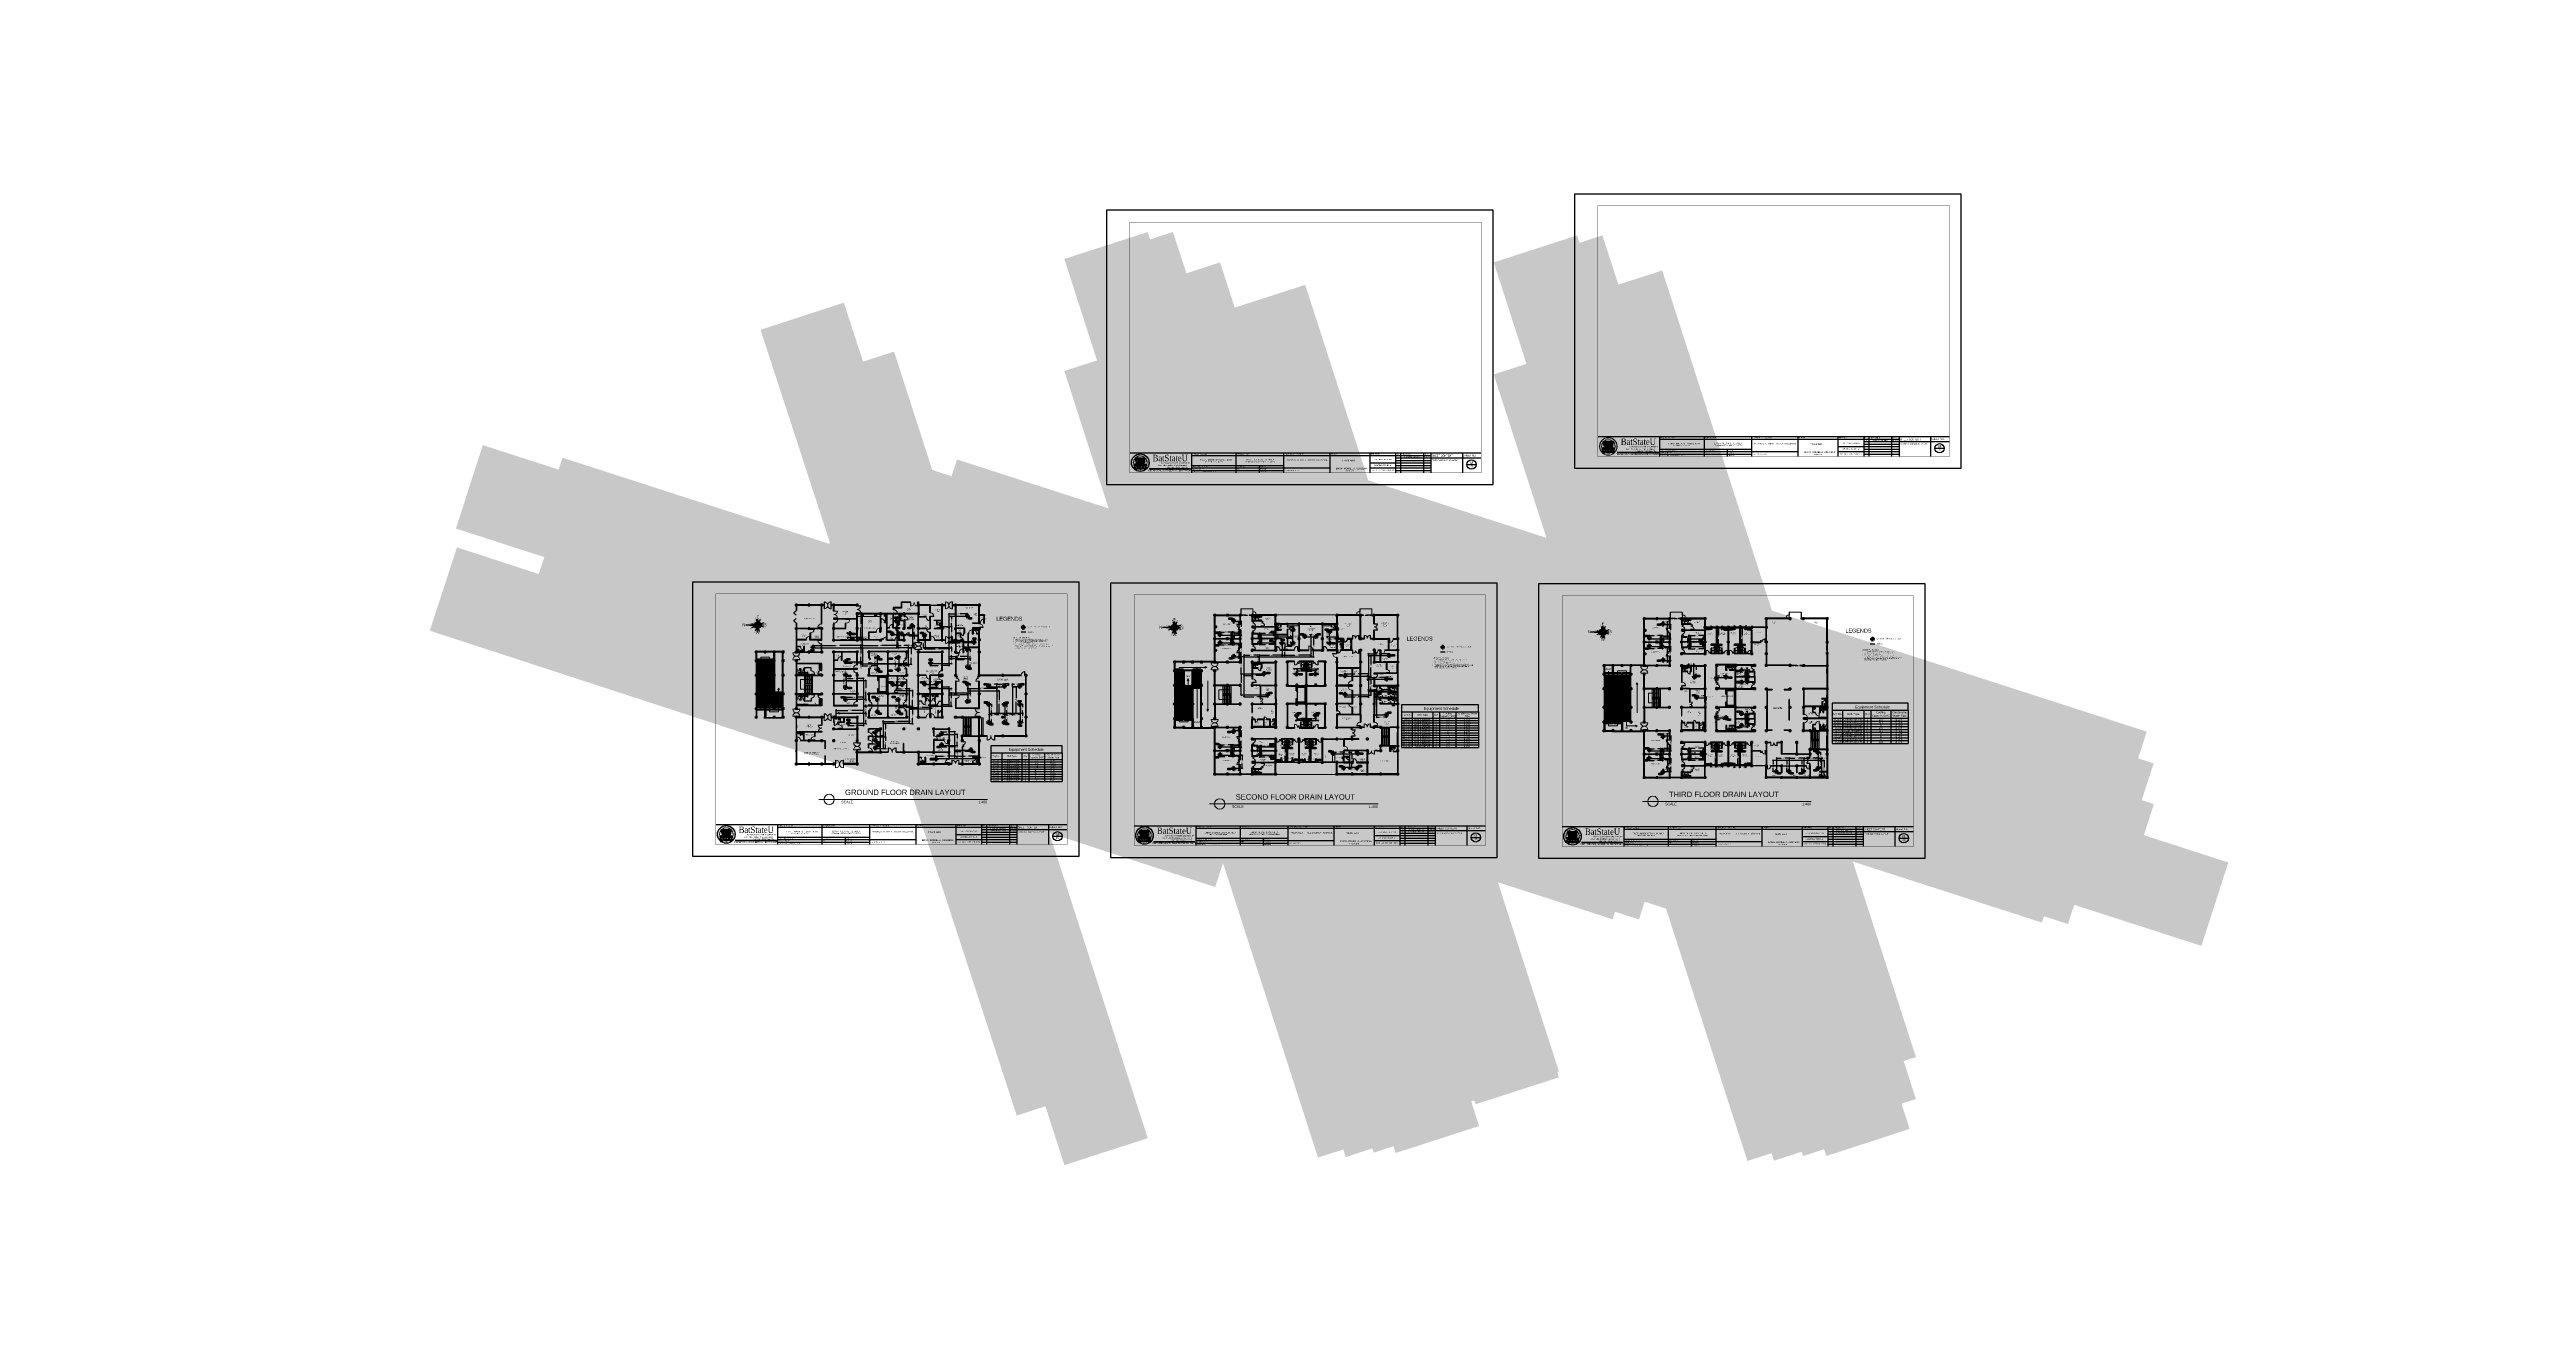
# Model space of a CAD drawing. Header units: millimetres. Extents: x -60 to 576, y -39 to 287.
import ezdxf
from ezdxf.enums import TextEntityAlignment as Align

# ---------------------------------------------------------------- set-up
doc = ezdxf.new("R2010")
doc.units = ezdxf.units.MM
doc.header["$MEASUREMENT"] = 0
doc.linetypes.add('HIDDEN2', pattern=[0.1875, 0.125, -0.0625])
for name, color, linetype in [('.1', 1, 'Continuous'), ('AIR', 7, 'Continuous'), ('AIR-00', 7, 'Continuous'), ('AIR-01', 7, 'Continuous'), ('AIR-02', 7, 'Continuous'), ('AIR-03', 7, 'Continuous'), ('AIR-04', 7, 'Continuous'), ('diffuser', 7, 'Continuous'), ('DRAIN PIPE', 7, 'Continuous'), ('fcu drain', 7, 'Continuous'), ('fcu line', 7, 'Continuous'), ('label', 7, 'Continuous'), ('Legends', 7, 'Continuous'), ('M-AC-TEXT', 7, 'Continuous'), ('PATHS', 7, 'Continuous'), ('SHEET', 3, 'Continuous'), ('template', 7, 'Continuous'), ('text', 7, 'Continuous')]:
    doc.layers.add(name, color=color, linetype=linetype)
for name, color, linetype, lineweight in [('door', 234, 'Continuous', 13), ('road', 1, 'Continuous', 20), ('stair', 134, 'Continuous', 0), ('texts', 2, 'Continuous', 18), ('WALL', 4, 'Continuous', 30)]:
    doc.layers.add(name, color=color, linetype=linetype, lineweight=lineweight)
doc.styles.add('ar-dim-axis', font='romans.shx', dxfattribs={"width": 0.8})
doc.styles.add('arial', font='arial.ttf')
doc.styles.add('CGOTHIC', font='GOTHIC.TTF')
doc.styles.add('GARAMOND', font='GARA.TTF')
doc.styles.add('OIP FONT', font='GOTHIC.TTF', dxfattribs={"height": 150})
doc.styles.get("Standard").update_dxf_attribs({"font": 'arial.ttf'})
doc.styles.add('SWISSLT175', font='swissl.ttf', dxfattribs={"height": 0.175})
doc.dimstyles.new('ar-dim-axis', dxfattribs={"dimtxt": 350, "dimasz": 250, "dimexe": 75, "dimexo": 75, "dimgap": 200, "dimtad": 1, "dimdec": 0, "dimzin": 12, "dimdsep": 46, "dimtxsty": 'ar-dim-axis', "dimblk": 'ARCHTICK', "dimcen": 120, "dimclrd": 11, "dimclre": 8, "dimclrt": 4, "dimadec": 0, "dimazin": 3, "dimtm": 1, "dimtfac": 1, "dimtdec": 0, "dimtix": 1, "dimtmove": 2, "dimatfit": 3, "dimldrblk": 'ARCHTICK', "dimfxl": 1, "dimtolj": 1, "dimtzin": 0, "dimarcsym": 1})
doc.dimstyles.new('Copy of dimension', dxfattribs={"dimtxt": 0.3, "dimasz": 0.3, "dimexe": 0.18, "dimexo": 0.0625, "dimgap": 0.09, "dimtad": 0, "dimzin": 0, "dimdsep": 46, "dimtxsty": 'Standard', "dimblk": 'OBLIQUE', "dimcen": 0.09, "dimclrd": 256, "dimclre": 256, "dimclrt": 256, "dimadec": 0, "dimazin": 0, "dimtfac": 1, "dimtofl": 0, "dimtmove": 0, "dimatfit": 3, "dimldrblk": 'OBLIQUE', "dimfxl": 1, "dimtolj": 1, "dimtzin": 0, "dimarcsym": 0})

# ---------------------------------------------------------------- blocks, each defined once
blk = doc.blocks.new('dr 900')
at = {"ltscale": 0.03}
blk.add_lwpolyline([(0, 0), (0.05, 0), (0.05, 0.9), (0, 0.9)], close=True, dxfattribs=at)
blk.add_arc((0.05, 0.05), 0.851, 356.72685, 90, dxfattribs=at)
blk = doc.blocks.new('door-.60m')
at = {"ltscale": 0.03}
blk.add_lwpolyline([(0, 0), (0.05, 0), (0.05, 0.6), (0, 0.6)], close=True, dxfattribs=at)
blk.add_arc((0.05, 0.05), 0.552, 355.02089, 90, dxfattribs=at)
blk = doc.blocks.new('dr 700')
at = {"color": 8, "ltscale": 0.03}
blk.add_lwpolyline([(0, 0), (0.05, 0), (0.05, 0.7), (0, 0.7)], close=True, dxfattribs=at)
blk.add_arc((0.05, 0.05), 0.652, 355.75781, 90, dxfattribs=at)
blk = doc.blocks.new('FCU-13000P (CASSETTE SPLIT)')
at = {"layer": 'AIR-00', "ltscale": 3}
for p, q in [((-0.5, 0), (-1, 0)), ((-0.6, 0.2), (-0.5, 0.2)), ((-0.6, 0.2), (-0.5, 0.2)), ((-0.6, 0), (-0.5, 0)), ((-0.2, 0.6), (-0.2, 0.5)), ((-0.2, 0.6), (-0.2, 0.5)), ((0, 0.5), (0, 1)), ((0, 0.6), (0, 0.5)), ((0, 0.6), (0, 0.5)), ((0.2, 0.6), (0.2, 0.5)), ((0.2, 0.6), (0.2, 0.5)), ((0.6, 0.2), (0.5, 0.2)), ((0.6, 0.2), (0.5, 0.2)), ((0.5, 0), (1, 0)), ((0.6, 0), (0.5, 0)), ((-0.6, 0), (-0.5, 0)), ((-0.6, -0.2), (-0.5, -0.2)), ((-0.6, -0.2), (-0.5, -0.2)), ((-0.2, -0.6), (-0.2, -0.5)), ((-0.2, -0.6), (-0.2, -0.5)), ((0, -0.5), (0, -1)), ((0, -0.6), (0, -0.5)), ((0, -0.6), (0, -0.5)), ((0.2, -0.6), (0.2, -0.5)), ((0.2, -0.6), (0.2, -0.5)), ((0.6, 0), (0.5, 0)), ((0.6, -0.2), (0.5, -0.2)), ((0.6, -0.2), (0.5, -0.2))]:
    blk.add_line(p, q, dxfattribs=at)
at = {"layer": 'AIR-00'}
for p, q in [((0.3, -0.3), (-0.3, 0.3)), ((0.3, 0.3), (-0.3, -0.3))]:
    blk.add_line(p, q, dxfattribs=at)
at = {"layer": 'AIR-00', "ltscale": 3}
for points in [[(-0.9, 0.3), (-0.9, 0.3), (-1, 0.4)], [(-0.9, 0), (-0.9, 0), (-1, 0)], [(-0.3, 0.9), (-0.3, 0.9), (-0.4, 1)], [(0, 0.9), (0, 0.9), (0, 1)], [(0.3, 0.9), (0.3, 0.9), (0.4, 1)], [(0.9, 0.3), (0.9, 0.3), (1, 0.4)], [(0.9, 0), (0.9, 0), (1, 0)], [(-0.9, -0.3), (-0.9, -0.3), (-1, -0.4)], [(-0.3, -0.9), (-0.3, -0.9), (-0.4, -1)], [(0, -0.9), (0, -0.9), (0, -1)], [(0.3, -0.9), (0.3, -0.9), (0.4, -1)], [(0.9, -0.3), (0.9, -0.3), (1, -0.4)]]:
    blk.add_lwpolyline(points, close=True, dxfattribs=at)
at = {"layer": 'AIR-00'}
for points in [[(-0.9, 0.3, 0.171809), (-0.6, 0.2), (-0.5, 0.2)], [(-0.3, 0.9, -0.171809), (-0.2, 0.6), (-0.2, 0.5)], [(0.3, 0.9, 0.171809), (0.2, 0.6), (0.2, 0.5)], [(0.9, 0.3, -0.171809), (0.6, 0.2), (0.5, 0.2)], [(-0.9, -0.3, -0.171809), (-0.6, -0.2), (-0.5, -0.2)], [(-0.3, -0.9, 0.171809), (-0.2, -0.6), (-0.2, -0.5)], [(0.3, -0.9, -0.171809), (0.2, -0.6), (0.2, -0.5)], [(0.9, -0.3, 0.171809), (0.6, -0.2), (0.5, -0.2)]]:
    blk.add_lwpolyline(points, format="xyb", dxfattribs=at)
for points in [[(-0.3, -0.3), (0.3, -0.3), (0.3, 0.3), (-0.3, 0.3)], [(-0.2, -0.2), (0.2, -0.2), (0.2, 0.2), (-0.2, 0.2)], [(-0.2, -0.2), (0.2, -0.2), (0.2, 0.2), (-0.2, 0.2)], [(-0.1, -0.1), (0.1, -0.1), (0.1, 0.1), (-0.1, 0.1)], [(-0.1, -0.1), (0.1, -0.1), (0.1, 0.1), (-0.1, 0.1)]]:
    blk.add_lwpolyline(points, close=True, dxfattribs=at)
at = {"layer": 'AIR-00', "ltscale": 3}
for points in [[(-0.8, 0.3), (-0.9, 0.2), (-0.9, 0.1), (-0.7, 0.4), (-0.9, 0), (-0.6, 0.4), (-0.7, 0.2), (-0.7, 0.2)], [(-0.3, 0.8), (-0.2, 0.9), (-0.1, 0.9), (-0.4, 0.7), (0, 0.9), (-0.4, 0.6), (-0.2, 0.7), (-0.2, 0.7)], [(0.3, 0.8), (0.2, 0.9), (0.1, 0.9), (0.4, 0.7), (0, 0.9), (0.4, 0.6), (0.2, 0.7), (0.2, 0.7)], [(0.8, 0.3), (0.9, 0.2), (0.9, 0.1), (0.7, 0.4), (0.9, 0), (0.6, 0.4), (0.7, 0.2), (0.7, 0.2)], [(-0.8, -0.3), (-0.9, -0.2), (-0.9, -0.1), (-0.7, -0.4), (-0.9, 0), (-0.6, -0.4), (-0.7, -0.2), (-0.7, -0.2)], [(-0.3, -0.8), (-0.2, -0.9), (-0.1, -0.9), (-0.4, -0.7), (0, -0.9), (-0.4, -0.6), (-0.2, -0.7), (-0.2, -0.7)], [(0.3, -0.8), (0.2, -0.9), (0.1, -0.9), (0.4, -0.7), (0, -0.9), (0.4, -0.6), (0.2, -0.7), (0.2, -0.7)], [(0.8, -0.3), (0.9, -0.2), (0.9, -0.1), (0.7, -0.4), (0.9, 0), (0.6, -0.4), (0.7, -0.2), (0.7, -0.2)]]:
    blk.add_open_spline(points, degree=3, knots=[0.0032834, 0.0032834, 0.0032834, 0.0032834, 0.0712567, 0.1924075, 0.3347111, 0.5062145, 0.5813292, 0.5813292, 0.5813292, 0.5813292], dxfattribs=at)
for points in [[(-0.8, 0), (-0.8, -0.1), (-0.8, 0.1), (-0.7, -0.1), (-0.7, 0.1), (-0.6, 0)], [(0, 0.8), (0.1, 0.8), (-0.1, 0.8), (0.1, 0.7), (-0.1, 0.7), (0, 0.6)], [(0.8, 0), (0.8, -0.1), (0.8, 0.1), (0.7, -0.1), (0.7, 0.1), (0.6, 0)], [(0, -0.8), (0.1, -0.8), (-0.1, -0.8), (0.1, -0.7), (-0.1, -0.7), (0, -0.6)]]:
    blk.add_spline(points, degree=3, dxfattribs=at)
for points in [[(-1, 0.4), (-0.9, 0.3), (-0.9, 0.3)], [(-1, 0), (-0.9, 0), (-0.9, 0)], [(-0.4, 1), (-0.3, 0.9), (-0.3, 0.9)], [(0, 1), (0, 0.9), (0, 0.9)], [(0.4, 1), (0.3, 0.9), (0.3, 0.9)], [(1, 0.4), (0.9, 0.3), (0.9, 0.3)], [(1, 0), (0.9, 0), (0.9, 0)], [(-1, -0.4), (-0.9, -0.3), (-0.9, -0.3)], [(-0.4, -1), (-0.3, -0.9), (-0.3, -0.9)], [(0, -1), (0, -0.9), (0, -0.9)], [(0.4, -1), (0.3, -0.9), (0.3, -0.9)], [(1, -0.4), (0.9, -0.3), (0.9, -0.3)]]:
    blk.add_solid(points, dxfattribs=at)
at = {"layer": 'AIR-01'}
for points in [[(-0.4, 0.3), (-0.3, 0.3), (-0.3, -0.3), (-0.4, -0.3)], [(-0.3, 0.4), (0.3, 0.4), (0.3, 0.3), (-0.3, 0.3)], [(0.4, 0.3), (0.3, 0.3), (0.3, -0.3), (0.4, -0.3)], [(-0.3, -0.4), (0.3, -0.4), (0.3, -0.3), (-0.3, -0.3)]]:
    blk.add_lwpolyline(points, close=True, dxfattribs=at)
at = {"layer": 'AIR-02'}
blk.add_lwpolyline([(-0.3, -0.3), (0.3, -0.3, 0.414214), (0.3, -0.3), (0.3, 0.3, 0.414214), (0.3, 0.3), (-0.3, 0.3, 0.414214), (-0.3, 0.3), (-0.3, -0.3, 0.414214)], format="xyb", close=True, dxfattribs=at)
at = {"layer": 'AIR-04'}
blk.add_lwpolyline([(-0.4, -0.4), (0.4, -0.4), (0.4, 0.4), (-0.4, 0.4)], close=True, dxfattribs=at)
blk = doc.blocks.new('CARRIER-S30-32 (FCD)')
at = {"layer": 'AIR-00'}
for p, q in [((0.8, -0.1), (-0.8, -0.1)), ((0.8, -0.1), (-0.8, -0.1)), ((0.8, -0.1), (-0.8, -0.1)), ((0.8, -0.1), (-0.8, -0.1)), ((0.8, -0.2), (-0.8, -0.2)), ((-0.6, 0), (-0.6, -0.2)), ((-0.4, 0), (-0.4, -0.2)), ((-0.2, 0), (-0.2, -0.2)), ((0, 0), (0, -0.2)), ((0.2, 0), (0.2, -0.2)), ((0.4, 0), (0.4, -0.2)), ((0.6, 0), (0.6, -0.2))]:
    blk.add_line(p, q, dxfattribs=at)
for points in [[(-0.8, 0), (0.8, 0), (0.8, -0.2), (-0.8, -0.2)], [(-0.7, -1.1), (-0.6, -1.2), (-0.7, -1.2)], [(-0.5, -1.1), (-0.6, -1.2), (-0.4, -1.2)], [(-0.3, -1.1), (-0.2, -1.2), (-0.3, -1.2)], [(-0.1, -1.1), (-0.2, -1.2), (-0.1, -1.2)], [(0.1, -1.1), (0.2, -1.2), (0.1, -1.2)], [(0.3, -1.1), (0.2, -1.2), (0.3, -1.2)], [(0.5, -1.1), (0.6, -1.2), (0.4, -1.2)], [(0.7, -1.1), (0.6, -1.2), (0.7, -1.2)]]:
    blk.add_lwpolyline(points, close=True, dxfattribs=at)
blk.add_lwpolyline([(-0.8, -0.6), (0.8, -0.6, 0.414214), (0.8, -0.6), (0.8, -0.5), (-0.8, -0.5), (-0.8, -0.6, 0.414214)], format="xyb", close=True, dxfattribs=at)
for points in [[(-0.6, -0.7), (-0.6, -0.8), (-0.4, -0.8), (-0.7, -1), (-0.6, -1), (-0.6, -1.2)], [(-0.2, -0.7), (-0.2, -0.8), (-0.1, -0.8), (-0.3, -1), (-0.2, -1), (-0.2, -1.2)], [(0.2, -0.7), (0.2, -0.8), (0.3, -0.8), (0.1, -1), (0.2, -1), (0.2, -1.2)], [(0.6, -0.7), (0.6, -0.8), (0.7, -0.8), (0.5, -1), (0.6, -1), (0.6, -1.2)]]:
    blk.add_lwpolyline(points, dxfattribs=at)
at = {"layer": 'AIR-02'}
for centre in [(-0.8, -0.3), (-0.8, -0.4)]:
    blk.add_circle(centre, 0.0187, dxfattribs=at)
at = {"layer": 'AIR-03'}
blk.add_lwpolyline([(-0.8, -0.6), (0.8, -0.6, 0.414214), (0.8, -0.6), (0.8, 0), (-0.9, 0), (-0.9, -0.6, 0.414214)], format="xyb", close=True, dxfattribs=at)
blk = doc.blocks.new('_ARCHTICK')
at = {"color": 0, "linetype": 'ByBlock', "const_width": 0.15}
blk.add_lwpolyline([(-0.5, -0.5), (0.5, 0.5)], dxfattribs=at)
blk = doc.blocks.new('_Oblique')
at = {"color": 0, "linetype": 'ByBlock', "lineweight": -2}
blk.add_line((-0.5, -0.5), (0.5, 0.5), dxfattribs=at)
blk = doc.blocks.new('*D9')
at = {"lineweight": -2, "transparency": 16777216}
for p, q in [((136.16, 133.62), (136.16, 134.37)), ((136.16, 134.19), (141.95, 134.19)), ((148.9, 134.19), (143.11, 134.19)), ((148.9, 133.62), (148.9, 134.37))]:
    blk.add_line(p, q, dxfattribs=at)
at = {"layer": 'Defpoints', "color": 0, "transparency": 16777216}
for p in [(148.9, 134.19), (136.16, 133.56), (148.9, 133.56)]:
    blk.add_point(p, dxfattribs=at)
at = {"lineweight": -2, "transparency": 16777216, "xscale": 0.3, "yscale": 0.3, "zscale": 0.3, "rotation": 180}
blk.add_blockref('_Oblique', (136.16, 134.19), dxfattribs=at)
at = {"lineweight": -2, "transparency": 16777216, "xscale": 0.3, "yscale": 0.3, "zscale": 0.3}
blk.add_blockref('_Oblique', (148.9, 134.19), dxfattribs=at)
at = {"transparency": 16777216, "insert": (142.53, 134.19), "char_height": 0.3, "attachment_point": 5}
blk.add_mtext('\\A1;12.75', dxfattribs=at)
blk = doc.blocks.new('*D10')
at = {"lineweight": -2, "transparency": 16777216}
for p, q in [((148.9, 133.62), (148.9, 134.37)), ((148.9, 134.19), (152.83, 134.19)), ((157.73, 134.19), (153.79, 134.19)), ((157.73, 133.62), (157.73, 134.37))]:
    blk.add_line(p, q, dxfattribs=at)
at = {"layer": 'Defpoints', "color": 0, "transparency": 16777216}
for p in [(157.73, 134.19), (148.9, 133.56), (157.73, 133.56)]:
    blk.add_point(p, dxfattribs=at)
at = {"lineweight": -2, "transparency": 16777216, "xscale": 0.3, "yscale": 0.3, "zscale": 0.3, "rotation": 180}
blk.add_blockref('_Oblique', (148.9, 134.19), dxfattribs=at)
at = {"lineweight": -2, "transparency": 16777216, "xscale": 0.3, "yscale": 0.3, "zscale": 0.3}
blk.add_blockref('_Oblique', (157.73, 134.19), dxfattribs=at)
at = {"transparency": 16777216, "insert": (153.31, 134.19), "char_height": 0.3, "attachment_point": 5}
blk.add_mtext('\\A1;8.85', dxfattribs=at)
blk = doc.blocks.new('*D11')
at = {"lineweight": -2, "transparency": 16777216}
for p, q in [((157.73, 133.62), (157.73, 134.37)), ((157.73, 134.19), (158.75, 134.19)), ((160.73, 134.19), (159.71, 134.19)), ((160.73, 133.62), (160.73, 134.37))]:
    blk.add_line(p, q, dxfattribs=at)
at = {"layer": 'Defpoints', "color": 0, "transparency": 16777216}
for p in [(160.73, 134.19), (157.73, 133.56), (160.73, 133.56)]:
    blk.add_point(p, dxfattribs=at)
at = {"lineweight": -2, "transparency": 16777216, "xscale": 0.3, "yscale": 0.3, "zscale": 0.3, "rotation": 180}
blk.add_blockref('_Oblique', (157.73, 134.19), dxfattribs=at)
at = {"lineweight": -2, "transparency": 16777216, "xscale": 0.3, "yscale": 0.3, "zscale": 0.3}
blk.add_blockref('_Oblique', (160.73, 134.19), dxfattribs=at)
at = {"transparency": 16777216, "insert": (159.23, 134.19), "char_height": 0.3, "attachment_point": 5}
blk.add_mtext('\\A1;3.00', dxfattribs=at)
blk = doc.blocks.new('*D12')
at = {"lineweight": -2, "transparency": 16777216}
for p, q in [((160.73, 134.19), (160.43, 134.19)), ((160.73, 133.62), (160.73, 134.37)), ((161.77, 133.62), (161.77, 134.37)), ((161.77, 134.19), (162.07, 134.19))]:
    blk.add_line(p, q, dxfattribs=at)
at = {"layer": 'Defpoints', "color": 0, "transparency": 16777216}
for p in [(161.77, 134.19), (160.73, 133.56), (161.77, 133.56)]:
    blk.add_point(p, dxfattribs=at)
at = {"lineweight": -2, "transparency": 16777216, "xscale": 0.3, "yscale": 0.3, "zscale": 0.3}
blk.add_blockref('_Oblique', (160.73, 134.19), dxfattribs=at)
at = {"lineweight": -2, "transparency": 16777216, "xscale": 0.3, "yscale": 0.3, "zscale": 0.3, "rotation": 180}
blk.add_blockref('_Oblique', (161.77, 134.19), dxfattribs=at)
at = {"transparency": 16777216, "insert": (161.25, 134.19), "char_height": 0.3, "attachment_point": 5}
blk.add_mtext('\\A1;1.05', dxfattribs=at)
blk = doc.blocks.new('*D13')
at = {"lineweight": -2, "transparency": 16777216}
for p, q in [((148.84, 136.21), (148.33, 136.21)), ((148.51, 136.21), (148.51, 135.37)), ((148.51, 133.56), (148.51, 134.4)), ((148.84, 133.56), (148.33, 133.56))]:
    blk.add_line(p, q, dxfattribs=at)
at = {"layer": 'Defpoints', "color": 0, "transparency": 16777216}
for p in [(148.9, 136.21), (148.51, 133.56), (148.9, 133.56)]:
    blk.add_point(p, dxfattribs=at)
at = {"lineweight": -2, "transparency": 16777216, "xscale": 0.3, "yscale": 0.3, "zscale": 0.3}
for p, rotation in [((148.51, 136.21), 90), ((148.51, 133.56), 270)]:
    blk.add_blockref('_Oblique', p, dxfattribs=dict(at, rotation=rotation))
at = {"transparency": 16777216, "insert": (148.51, 134.89), "char_height": 0.3, "attachment_point": 5, "rotation": 90}
blk.add_mtext('\\A1;2.65', dxfattribs=at)
blk = doc.blocks.new('*D14')
at = {"lineweight": -2, "transparency": 16777216}
for p, q in [((148.84, 142.33), (148.33, 142.33)), ((148.51, 142.33), (148.51, 139.75)), ((148.84, 136.21), (148.33, 136.21)), ((148.51, 136.21), (148.51, 138.79))]:
    blk.add_line(p, q, dxfattribs=at)
at = {"layer": 'Defpoints', "color": 0, "transparency": 16777216}
for p in [(148.51, 142.33), (148.9, 142.33), (148.9, 136.21)]:
    blk.add_point(p, dxfattribs=at)
at = {"lineweight": -2, "transparency": 16777216, "xscale": 0.3, "yscale": 0.3, "zscale": 0.3}
for p, rotation in [((148.51, 142.33), 90), ((148.51, 136.21), 270)]:
    blk.add_blockref('_Oblique', p, dxfattribs=dict(at, rotation=rotation))
at = {"transparency": 16777216, "insert": (148.51, 139.27), "char_height": 0.3, "width": 0.7966, "attachment_point": 5, "rotation": 90}
blk.add_mtext('\\A1;6.10', dxfattribs=at)
blk = doc.blocks.new('*D15')
at = {"lineweight": -2, "transparency": 16777216}
for p, q in [((145.82, 136.15), (145.82, 135.79)), ((145.82, 135.97), (146.88, 135.97)), ((148.9, 135.97), (147.84, 135.97)), ((148.9, 136.15), (148.9, 135.79))]:
    blk.add_line(p, q, dxfattribs=at)
at = {"layer": 'Defpoints', "color": 0, "transparency": 16777216}
for p in [(145.82, 136.21), (145.82, 135.97), (148.9, 136.21)]:
    blk.add_point(p, dxfattribs=at)
at = {"lineweight": -2, "transparency": 16777216, "xscale": 0.3, "yscale": 0.3, "zscale": 0.3, "rotation": 180}
blk.add_blockref('_Oblique', (145.82, 135.97), dxfattribs=at)
at = {"lineweight": -2, "transparency": 16777216, "xscale": 0.3, "yscale": 0.3, "zscale": 0.3}
blk.add_blockref('_Oblique', (148.9, 135.97), dxfattribs=at)
at = {"transparency": 16777216, "insert": (147.36, 135.97), "char_height": 0.3, "attachment_point": 5}
blk.add_mtext('\\A1;3.10', dxfattribs=at)
blk = doc.blocks.new('*D16')
at = {"lineweight": -2, "transparency": 16777216}
for p, q in [((145.76, 137.27), (144.9, 137.27)), ((145.76, 136.21), (144.9, 136.21)), ((145.08, 137.27), (145.08, 137.57)), ((145.08, 136.21), (145.08, 135.91))]:
    blk.add_line(p, q, dxfattribs=at)
at = {"layer": 'Defpoints', "color": 0, "transparency": 16777216}
for p in [(145.08, 137.27), (145.82, 137.27), (145.82, 136.21)]:
    blk.add_point(p, dxfattribs=at)
at = {"lineweight": -2, "transparency": 16777216, "xscale": 0.3, "yscale": 0.3, "zscale": 0.3}
for p, rotation in [((145.08, 137.27), 270), ((145.08, 136.21), 90)]:
    blk.add_blockref('_Oblique', p, dxfattribs=dict(at, rotation=rotation))
at = {"transparency": 16777216, "insert": (145.08, 136.74), "char_height": 0.3, "attachment_point": 5, "rotation": 90}
blk.add_mtext('\\A1;1.05', dxfattribs=at)
blk = doc.blocks.new('*D17')
at = {"lineweight": -2, "transparency": 16777216}
for p, q in [((157.79, 137.05), (158.28, 137.05)), ((158.1, 137.05), (158.1, 135.78)), ((158.1, 133.56), (158.1, 134.83)), ((157.79, 133.56), (158.28, 133.56))]:
    blk.add_line(p, q, dxfattribs=at)
at = {"layer": 'Defpoints', "color": 0, "transparency": 16777216}
for p in [(157.73, 137.05), (158.1, 137.05), (157.73, 133.56)]:
    blk.add_point(p, dxfattribs=at)
at = {"lineweight": -2, "transparency": 16777216, "xscale": 0.3, "yscale": 0.3, "zscale": 0.3}
for p, rotation in [((158.1, 137.05), 90), ((158.1, 133.56), 270)]:
    blk.add_blockref('_Oblique', p, dxfattribs=dict(at, rotation=rotation))
at = {"transparency": 16777216, "insert": (158.1, 135.31), "char_height": 0.3, "attachment_point": 5, "rotation": 90}
blk.add_mtext('\\A1;3.50', dxfattribs=at)
blk = doc.blocks.new('*D18')
at = {"lineweight": -2, "transparency": 16777216}
for p, q in [((156.5, 136.99), (156.5, 136.65)), ((156.5, 136.83), (156.65, 136.83)), ((157.73, 136.83), (157.58, 136.83)), ((157.73, 136.99), (157.73, 136.65))]:
    blk.add_line(p, q, dxfattribs=at)
at = {"layer": 'Defpoints', "color": 0, "transparency": 16777216}
for p in [(156.5, 137.05), (156.5, 136.83), (157.73, 137.05)]:
    blk.add_point(p, dxfattribs=at)
at = {"lineweight": -2, "transparency": 16777216, "xscale": 0.3, "yscale": 0.3, "zscale": 0.3, "rotation": 180}
blk.add_blockref('_Oblique', (156.5, 136.83), dxfattribs=at)
at = {"lineweight": -2, "transparency": 16777216, "xscale": 0.3, "yscale": 0.3, "zscale": 0.3}
blk.add_blockref('_Oblique', (157.73, 136.83), dxfattribs=at)
at = {"transparency": 16777216, "insert": (157.11, 136.83), "char_height": 0.3, "attachment_point": 5}
blk.add_mtext('\\A1;1.23', dxfattribs=at)
blk = doc.blocks.new('*D19')
at = {"lineweight": -2, "transparency": 16777216}
for p, q in [((157.79, 140.47), (158.28, 140.47)), ((158.1, 140.47), (158.1, 139.24)), ((157.79, 137.05), (158.28, 137.05)), ((158.1, 137.05), (158.1, 138.28))]:
    blk.add_line(p, q, dxfattribs=at)
at = {"layer": 'Defpoints', "color": 0, "transparency": 16777216}
for p in [(157.73, 140.47), (158.1, 140.47), (157.73, 137.05)]:
    blk.add_point(p, dxfattribs=at)
at = {"lineweight": -2, "transparency": 16777216, "xscale": 0.3, "yscale": 0.3, "zscale": 0.3}
for p, rotation in [((158.1, 140.47), 90), ((158.1, 137.05), 270)]:
    blk.add_blockref('_Oblique', p, dxfattribs=dict(at, rotation=rotation))
at = {"transparency": 16777216, "insert": (158.1, 138.76), "char_height": 0.3, "attachment_point": 5, "rotation": 90}
blk.add_mtext('\\A1;3.42', dxfattribs=at)
blk = doc.blocks.new('*D20')
at = {"lineweight": -2, "transparency": 16777216}
for p, q in [((158.91, 136.99), (158.91, 136.59)), ((158.91, 136.77), (159.85, 136.77)), ((161.77, 136.77), (160.82, 136.77)), ((161.77, 136.99), (161.77, 136.59))]:
    blk.add_line(p, q, dxfattribs=at)
at = {"layer": 'Defpoints', "color": 0, "transparency": 16777216}
for p in [(158.91, 137.05), (158.91, 136.77), (161.77, 137.05)]:
    blk.add_point(p, dxfattribs=at)
at = {"lineweight": -2, "transparency": 16777216, "xscale": 0.3, "yscale": 0.3, "zscale": 0.3, "rotation": 180}
blk.add_blockref('_Oblique', (158.91, 136.77), dxfattribs=at)
at = {"lineweight": -2, "transparency": 16777216, "xscale": 0.3, "yscale": 0.3, "zscale": 0.3}
blk.add_blockref('_Oblique', (161.77, 136.77), dxfattribs=at)
at = {"transparency": 16777216, "insert": (160.34, 136.77), "char_height": 0.3, "attachment_point": 5}
blk.add_mtext('\\A1;2.85', dxfattribs=at)
blk = doc.blocks.new('*D21')
at = {"lineweight": -2, "transparency": 16777216}
for p, q in [((161.83, 139.27), (162.34, 139.27)), ((161.83, 137.05), (162.34, 137.05)), ((162.16, 139.27), (162.16, 138.64)), ((162.16, 137.05), (162.16, 137.68))]:
    blk.add_line(p, q, dxfattribs=at)
at = {"layer": 'Defpoints', "color": 0, "transparency": 16777216}
for p in [(161.77, 139.27), (161.77, 137.05), (162.16, 139.27)]:
    blk.add_point(p, dxfattribs=at)
at = {"lineweight": -2, "transparency": 16777216, "xscale": 0.3, "yscale": 0.3, "zscale": 0.3}
for p, rotation in [((162.16, 139.27), 90), ((162.16, 137.05), 270)]:
    blk.add_blockref('_Oblique', p, dxfattribs=dict(at, rotation=rotation))
at = {"transparency": 16777216, "insert": (162.16, 138.16), "char_height": 0.3, "attachment_point": 5, "rotation": 90}
blk.add_mtext('\\A1;2.20', dxfattribs=at)
blk = doc.blocks.new('*D22')
at = {"lineweight": -2, "transparency": 16777216}
for p, q in [((161.83, 137.05), (162.34, 137.05)), ((162.16, 137.05), (162.16, 135.78)), ((162.16, 133.56), (162.16, 134.83)), ((161.83, 133.56), (162.34, 133.56))]:
    blk.add_line(p, q, dxfattribs=at)
at = {"layer": 'Defpoints', "color": 0, "transparency": 16777216}
for p in [(161.77, 137.05), (162.16, 137.05), (161.77, 133.56)]:
    blk.add_point(p, dxfattribs=at)
at = {"lineweight": -2, "transparency": 16777216, "xscale": 0.3, "yscale": 0.3, "zscale": 0.3}
for p, rotation in [((162.16, 137.05), 90), ((162.16, 133.56), 270)]:
    blk.add_blockref('_Oblique', p, dxfattribs=dict(at, rotation=rotation))
at = {"transparency": 16777216, "insert": (162.16, 135.31), "char_height": 0.3, "attachment_point": 5, "rotation": 90}
blk.add_mtext('\\A1;3.50', dxfattribs=at)
blk = doc.blocks.new('*D23')
at = {"lineweight": -2, "transparency": 16777216}
for p, q in [((148.84, 133.56), (148.33, 133.56)), ((148.84, 129.98), (148.33, 129.98)), ((148.51, 133.56), (148.51, 132.25)), ((148.51, 129.98), (148.51, 131.29))]:
    blk.add_line(p, q, dxfattribs=at)
at = {"layer": 'Defpoints', "color": 0, "transparency": 16777216}
for p in [(148.51, 129.98), (148.9, 133.56), (148.9, 129.98)]:
    blk.add_point(p, dxfattribs=at)
at = {"lineweight": -2, "transparency": 16777216, "xscale": 0.3, "yscale": 0.3, "zscale": 0.3}
for p, rotation in [((148.51, 133.56), 90), ((148.51, 129.98), 270)]:
    blk.add_blockref('_Oblique', p, dxfattribs=dict(at, rotation=rotation))
at = {"transparency": 16777216, "insert": (148.51, 131.77), "char_height": 0.3, "attachment_point": 5, "rotation": 90}
blk.add_mtext('\\A1;3.60', dxfattribs=at)
blk = doc.blocks.new('*D24')
at = {"lineweight": -2, "transparency": 16777216}
for p, q in [((148.84, 129.98), (148.33, 129.98)), ((148.84, 129.43), (148.33, 129.43)), ((148.51, 129.98), (148.51, 129.43)), ((148.51, 129.43), (148.51, 129.13))]:
    blk.add_line(p, q, dxfattribs=at)
at = {"layer": 'Defpoints', "color": 0, "transparency": 16777216}
for p in [(148.51, 129.43), (148.9, 129.98), (148.9, 129.43)]:
    blk.add_point(p, dxfattribs=at)
at = {"lineweight": -2, "transparency": 16777216, "xscale": 0.3, "yscale": 0.3, "zscale": 0.3}
for p, rotation in [((148.51, 129.98), 90), ((148.51, 129.43), 270)]:
    blk.add_blockref('_Oblique', p, dxfattribs=dict(at, rotation=rotation))
at = {"transparency": 16777216, "insert": (148.51, 128.65), "char_height": 0.3, "attachment_point": 5, "rotation": 90}
blk.add_mtext('\\A1;0.55', dxfattribs=at)
blk = doc.blocks.new('*D25')
at = {"lineweight": -2, "transparency": 16777216}
for p, q in [((148.9, 129.37), (148.9, 128.79)), ((148.9, 128.97), (150.31, 128.97)), ((152.69, 128.97), (151.27, 128.97)), ((152.69, 129.37), (152.69, 128.79))]:
    blk.add_line(p, q, dxfattribs=at)
at = {"layer": 'Defpoints', "color": 0, "transparency": 16777216}
for p in [(148.9, 129.43), (152.69, 129.43), (152.69, 128.97)]:
    blk.add_point(p, dxfattribs=at)
at = {"lineweight": -2, "transparency": 16777216, "xscale": 0.3, "yscale": 0.3, "zscale": 0.3, "rotation": 180}
blk.add_blockref('_Oblique', (148.9, 128.97), dxfattribs=at)
at = {"lineweight": -2, "transparency": 16777216, "xscale": 0.3, "yscale": 0.3, "zscale": 0.3}
blk.add_blockref('_Oblique', (152.69, 128.97), dxfattribs=at)
at = {"transparency": 16777216, "insert": (150.79, 128.97), "char_height": 0.3, "attachment_point": 5}
blk.add_mtext('\\A1;3.80', dxfattribs=at)
blk = doc.blocks.new('*D26')
at = {"lineweight": -2, "transparency": 16777216}
for p, q in [((152.62, 129.43), (151.93, 129.43)), ((152.62, 128.01), (151.93, 128.01)), ((152.11, 129.43), (152.11, 129.19)), ((152.11, 128.01), (152.11, 128.25))]:
    blk.add_line(p, q, dxfattribs=at)
at = {"layer": 'Defpoints', "color": 0, "transparency": 16777216}
for p in [(152.11, 128.01), (152.69, 129.43), (152.69, 128.01)]:
    blk.add_point(p, dxfattribs=at)
at = {"lineweight": -2, "transparency": 16777216, "xscale": 0.3, "yscale": 0.3, "zscale": 0.3}
for p, rotation in [((152.11, 129.43), 90), ((152.11, 128.01), 270)]:
    blk.add_blockref('_Oblique', p, dxfattribs=dict(at, rotation=rotation))
at = {"transparency": 16777216, "insert": (152.11, 128.72), "char_height": 0.3, "attachment_point": 5, "rotation": 90}
blk.add_mtext('\\A1;1.45', dxfattribs=at)
blk = doc.blocks.new('*D27')
at = {"lineweight": -2, "transparency": 16777216}
for p, q in [((152.62, 131.14), (151.93, 131.14)), ((152.62, 129.43), (151.93, 129.43)), ((152.11, 131.14), (152.11, 130.75)), ((152.11, 129.43), (152.11, 129.82))]:
    blk.add_line(p, q, dxfattribs=at)
at = {"layer": 'Defpoints', "color": 0, "transparency": 16777216}
for p in [(152.11, 131.14), (152.69, 131.14), (152.69, 129.43)]:
    blk.add_point(p, dxfattribs=at)
at = {"lineweight": -2, "transparency": 16777216, "xscale": 0.3, "yscale": 0.3, "zscale": 0.3}
for p, rotation in [((152.11, 131.14), 90), ((152.11, 129.43), 270)]:
    blk.add_blockref('_Oblique', p, dxfattribs=dict(at, rotation=rotation))
at = {"transparency": 16777216, "insert": (152.11, 130.29), "char_height": 0.3, "attachment_point": 5, "rotation": 90}
blk.add_mtext('\\A1;1.70', dxfattribs=at)
blk = doc.blocks.new('*D28')
at = {"lineweight": -2, "transparency": 16777216}
for p, q in [((144.54, 129.92), (144.54, 129.48)), ((144.54, 129.66), (146.23, 129.66)), ((148.9, 129.66), (147.2, 129.66)), ((148.9, 129.92), (148.9, 129.48))]:
    blk.add_line(p, q, dxfattribs=at)
at = {"layer": 'Defpoints', "color": 0, "transparency": 16777216}
for p in [(144.54, 129.98), (144.54, 129.66), (148.9, 129.98)]:
    blk.add_point(p, dxfattribs=at)
at = {"lineweight": -2, "transparency": 16777216, "xscale": 0.3, "yscale": 0.3, "zscale": 0.3, "rotation": 180}
blk.add_blockref('_Oblique', (144.54, 129.66), dxfattribs=at)
at = {"lineweight": -2, "transparency": 16777216, "xscale": 0.3, "yscale": 0.3, "zscale": 0.3}
blk.add_blockref('_Oblique', (148.9, 129.66), dxfattribs=at)
at = {"transparency": 16777216, "insert": (146.72, 129.66), "char_height": 0.3, "attachment_point": 5}
blk.add_mtext('\\A1;4.36', dxfattribs=at)
blk = doc.blocks.new('*D29')
at = {"lineweight": -2, "transparency": 16777216}
for p, q in [((160.8, 133.56), (161.56, 133.56)), ((160.8, 129.42), (161.56, 129.42)), ((161.38, 133.56), (161.38, 131.98)), ((161.38, 129.42), (161.38, 131.01))]:
    blk.add_line(p, q, dxfattribs=at)
at = {"layer": 'Defpoints', "color": 0, "transparency": 16777216}
for p in [(160.73, 133.56), (160.73, 129.42), (161.38, 129.42)]:
    blk.add_point(p, dxfattribs=at)
at = {"lineweight": -2, "transparency": 16777216, "xscale": 0.3, "yscale": 0.3, "zscale": 0.3}
for p, rotation in [((161.38, 133.56), 90), ((161.38, 129.42), 270)]:
    blk.add_blockref('_Oblique', p, dxfattribs=dict(at, rotation=rotation))
at = {"transparency": 16777216, "insert": (161.38, 131.49), "char_height": 0.3, "attachment_point": 5, "rotation": 90}
blk.add_mtext('\\A1;4.14', dxfattribs=at)
blk = doc.blocks.new('*D30')
at = {"lineweight": -2, "transparency": 16777216}
for p, q in [((158.23, 129.36), (158.23, 128.83)), ((158.23, 129.01), (159, 129.01)), ((160.73, 129.01), (159.96, 129.01)), ((160.73, 129.36), (160.73, 128.83))]:
    blk.add_line(p, q, dxfattribs=at)
at = {"layer": 'Defpoints', "color": 0, "transparency": 16777216}
for p in [(158.23, 129.42), (158.23, 129.01), (160.73, 129.42)]:
    blk.add_point(p, dxfattribs=at)
at = {"lineweight": -2, "transparency": 16777216, "xscale": 0.3, "yscale": 0.3, "zscale": 0.3, "rotation": 180}
blk.add_blockref('_Oblique', (158.23, 129.01), dxfattribs=at)
at = {"lineweight": -2, "transparency": 16777216, "xscale": 0.3, "yscale": 0.3, "zscale": 0.3}
blk.add_blockref('_Oblique', (160.73, 129.01), dxfattribs=at)
at = {"transparency": 16777216, "insert": (159.48, 129.01), "char_height": 0.3, "attachment_point": 5}
blk.add_mtext('\\A1;2.50', dxfattribs=at)
blk = doc.blocks.new('*D31')
at = {"lineweight": -2, "transparency": 16777216}
for p, q in [((158.16, 129.42), (157.17, 129.42)), ((158.16, 127.99), (157.17, 127.99)), ((157.35, 129.42), (157.35, 129.06)), ((157.35, 127.99), (157.35, 128.13))]:
    blk.add_line(p, q, dxfattribs=at)
at = {"layer": 'Defpoints', "color": 0, "transparency": 16777216}
for p in [(157.35, 127.99), (158.23, 129.42), (158.23, 127.99)]:
    blk.add_point(p, dxfattribs=at)
at = {"lineweight": -2, "transparency": 16777216, "xscale": 0.3, "yscale": 0.3, "zscale": 0.3}
for p, rotation in [((157.35, 129.42), 90), ((157.35, 127.99), 270)]:
    blk.add_blockref('_Oblique', p, dxfattribs=dict(at, rotation=rotation))
at = {"transparency": 16777216, "insert": (157.35, 128.59), "char_height": 0.3, "attachment_point": 5, "rotation": 90}
blk.add_mtext('\\A1;1.45', dxfattribs=at)
blk = doc.blocks.new('*D32')
at = {"lineweight": -2, "transparency": 16777216}
for p, q in [((158.16, 131.12), (157.17, 131.12)), ((158.16, 129.42), (157.17, 129.42)), ((157.35, 131.12), (157.35, 130.74)), ((157.35, 129.42), (157.35, 129.81))]:
    blk.add_line(p, q, dxfattribs=at)
at = {"layer": 'Defpoints', "color": 0, "transparency": 16777216}
for p in [(157.35, 131.12), (158.23, 131.12), (158.23, 129.42)]:
    blk.add_point(p, dxfattribs=at)
at = {"lineweight": -2, "transparency": 16777216, "xscale": 0.3, "yscale": 0.3, "zscale": 0.3}
for p, rotation in [((157.35, 131.12), 90), ((157.35, 129.42), 270)]:
    blk.add_blockref('_Oblique', p, dxfattribs=dict(at, rotation=rotation))
at = {"transparency": 16777216, "insert": (157.35, 130.27), "char_height": 0.3, "attachment_point": 5, "rotation": 90}
blk.add_mtext('\\A1;1.70', dxfattribs=at)
blk = doc.blocks.new('*D33')
at = {"lineweight": -2, "transparency": 16777216}
for p, q in [((164.92, 136.77), (164.41, 136.77)), ((164.59, 136.77), (164.59, 135.64)), ((164.59, 133.56), (164.59, 134.69)), ((164.92, 133.56), (164.41, 133.56))]:
    blk.add_line(p, q, dxfattribs=at)
at = {"layer": 'Defpoints', "color": 0, "transparency": 16777216}
for p in [(164.98, 136.77), (164.59, 133.56), (164.98, 133.56)]:
    blk.add_point(p, dxfattribs=at)
at = {"lineweight": -2, "transparency": 16777216, "xscale": 0.3, "yscale": 0.3, "zscale": 0.3}
for p, rotation in [((164.59, 136.77), 90), ((164.59, 133.56), 270)]:
    blk.add_blockref('_Oblique', p, dxfattribs=dict(at, rotation=rotation))
at = {"transparency": 16777216, "insert": (164.59, 135.16), "char_height": 0.3, "attachment_point": 5, "rotation": 90}
blk.add_mtext('\\A1;3.20', dxfattribs=at)
blk = doc.blocks.new('*D34')
at = {"lineweight": -2, "transparency": 16777216}
for p, q in [((164.98, 133.5), (164.98, 133.11)), ((164.98, 133.29), (167.57, 133.29)), ((171.13, 133.29), (168.54, 133.29)), ((171.13, 133.5), (171.13, 133.11))]:
    blk.add_line(p, q, dxfattribs=at)
at = {"layer": 'Defpoints', "color": 0, "transparency": 16777216}
for p in [(164.98, 133.56), (171.13, 133.56), (171.13, 133.29)]:
    blk.add_point(p, dxfattribs=at)
at = {"lineweight": -2, "transparency": 16777216, "xscale": 0.3, "yscale": 0.3, "zscale": 0.3, "rotation": 180}
blk.add_blockref('_Oblique', (164.98, 133.29), dxfattribs=at)
at = {"lineweight": -2, "transparency": 16777216, "xscale": 0.3, "yscale": 0.3, "zscale": 0.3}
blk.add_blockref('_Oblique', (171.13, 133.29), dxfattribs=at)
at = {"transparency": 16777216, "insert": (168.06, 133.29), "char_height": 0.3, "attachment_point": 5}
blk.add_mtext('\\A1;6.15', dxfattribs=at)
blk = doc.blocks.new('*D35')
at = {"lineweight": -2, "transparency": 16777216}
for p, q in [((171.19, 135.15), (171.95, 135.15)), ((171.77, 135.15), (171.77, 134.82)), ((171.77, 133.56), (171.77, 133.89)), ((171.19, 133.56), (171.95, 133.56))]:
    blk.add_line(p, q, dxfattribs=at)
at = {"layer": 'Defpoints', "color": 0, "transparency": 16777216}
for p in [(171.13, 135.15), (171.77, 135.15), (171.13, 133.56)]:
    blk.add_point(p, dxfattribs=at)
at = {"lineweight": -2, "transparency": 16777216, "xscale": 0.3, "yscale": 0.3, "zscale": 0.3}
for p, rotation in [((171.77, 135.15), 90), ((171.77, 133.56), 270)]:
    blk.add_blockref('_Oblique', p, dxfattribs=dict(at, rotation=rotation))
at = {"transparency": 16777216, "insert": (171.77, 134.36), "char_height": 0.3, "attachment_point": 5, "rotation": 90}
blk.add_mtext('\\A1;1.59', dxfattribs=at)
blk = doc.blocks.new('*D36')
at = {"lineweight": -2, "transparency": 16777216}
for p, q in [((171.19, 133.56), (171.95, 133.56)), ((171.19, 130.79), (171.95, 130.79)), ((171.77, 133.56), (171.77, 132.66)), ((171.77, 130.79), (171.77, 131.7))]:
    blk.add_line(p, q, dxfattribs=at)
at = {"layer": 'Defpoints', "color": 0, "transparency": 16777216}
for p in [(171.13, 133.56), (171.13, 130.79), (171.77, 130.79)]:
    blk.add_point(p, dxfattribs=at)
at = {"lineweight": -2, "transparency": 16777216, "xscale": 0.3, "yscale": 0.3, "zscale": 0.3}
for p, rotation in [((171.77, 133.56), 90), ((171.77, 130.79), 270)]:
    blk.add_blockref('_Oblique', p, dxfattribs=dict(at, rotation=rotation))
at = {"transparency": 16777216, "insert": (171.77, 132.18), "char_height": 0.3, "attachment_point": 5, "rotation": 90}
blk.add_mtext('\\A1;2.77', dxfattribs=at)
blk = doc.blocks.new('*D37')
at = {"lineweight": -2, "transparency": 16777216}
for p, q in [((171.19, 130.79), (171.95, 130.79)), ((171.19, 129.55), (171.95, 129.55)), ((171.77, 130.79), (171.77, 130.64)), ((171.77, 129.55), (171.77, 129.71))]:
    blk.add_line(p, q, dxfattribs=at)
at = {"layer": 'Defpoints', "color": 0, "transparency": 16777216}
for p in [(171.13, 130.79), (171.13, 129.55), (171.77, 129.55)]:
    blk.add_point(p, dxfattribs=at)
at = {"lineweight": -2, "transparency": 16777216, "xscale": 0.3, "yscale": 0.3, "zscale": 0.3}
for p, rotation in [((171.77, 130.79), 90), ((171.77, 129.55), 270)]:
    blk.add_blockref('_Oblique', p, dxfattribs=dict(at, rotation=rotation))
at = {"transparency": 16777216, "insert": (171.77, 130.17), "char_height": 0.3, "attachment_point": 5, "rotation": 90}
blk.add_mtext('\\A1;1.24', dxfattribs=at)
blk = doc.blocks.new('*D38')
at = {"lineweight": -2, "transparency": 16777216}
for p, q in [((166.37, 129.49), (166.37, 128.86)), ((166.37, 129.04), (168.27, 129.04)), ((171.13, 129.04), (169.24, 129.04)), ((171.13, 129.49), (171.13, 128.86))]:
    blk.add_line(p, q, dxfattribs=at)
at = {"layer": 'Defpoints', "color": 0, "transparency": 16777216}
for p in [(166.37, 129.55), (166.37, 129.04), (171.13, 129.55)]:
    blk.add_point(p, dxfattribs=at)
at = {"lineweight": -2, "transparency": 16777216, "xscale": 0.3, "yscale": 0.3, "zscale": 0.3, "rotation": 180}
blk.add_blockref('_Oblique', (166.37, 129.04), dxfattribs=at)
at = {"lineweight": -2, "transparency": 16777216, "xscale": 0.3, "yscale": 0.3, "zscale": 0.3}
blk.add_blockref('_Oblique', (171.13, 129.04), dxfattribs=at)
at = {"transparency": 16777216, "insert": (168.75, 129.04), "char_height": 0.3, "attachment_point": 5}
blk.add_mtext('\\A1;4.75', dxfattribs=at)
blk = doc.blocks.new('*D39')
at = {"lineweight": -2, "transparency": 16777216}
for p, q in [((171.19, 139.09), (171.95, 139.09)), ((171.19, 135.15), (171.95, 135.15)), ((171.77, 139.09), (171.77, 137.6)), ((171.77, 135.15), (171.77, 136.64))]:
    blk.add_line(p, q, dxfattribs=at)
at = {"layer": 'Defpoints', "color": 0, "transparency": 16777216}
for p in [(171.13, 139.09), (171.13, 135.15), (171.77, 139.09)]:
    blk.add_point(p, dxfattribs=at)
at = {"lineweight": -2, "transparency": 16777216, "xscale": 0.3, "yscale": 0.3, "zscale": 0.3}
for p, rotation in [((171.77, 139.09), 90), ((171.77, 135.15), 270)]:
    blk.add_blockref('_Oblique', p, dxfattribs=dict(at, rotation=rotation))
at = {"transparency": 16777216, "insert": (171.77, 137.12), "char_height": 0.3, "attachment_point": 5, "rotation": 90}
blk.add_mtext('\\A1;3.94', dxfattribs=at)
blk = doc.blocks.new('*D40')
at = {"lineweight": -2, "transparency": 16777216}
for p, q in [((171.19, 141.64), (171.95, 141.64)), ((171.77, 141.64), (171.77, 140.85)), ((171.19, 139.09), (171.95, 139.09)), ((171.77, 139.09), (171.77, 139.88))]:
    blk.add_line(p, q, dxfattribs=at)
at = {"layer": 'Defpoints', "color": 0, "transparency": 16777216}
for p in [(171.13, 141.64), (171.77, 141.64), (171.13, 139.09)]:
    blk.add_point(p, dxfattribs=at)
at = {"lineweight": -2, "transparency": 16777216, "xscale": 0.3, "yscale": 0.3, "zscale": 0.3}
for p, rotation in [((171.77, 141.64), 90), ((171.77, 139.09), 270)]:
    blk.add_blockref('_Oblique', p, dxfattribs=dict(at, rotation=rotation))
at = {"transparency": 16777216, "insert": (171.77, 140.37), "char_height": 0.3, "attachment_point": 5, "rotation": 90}
blk.add_mtext('\\A1;2.55', dxfattribs=at)
blk = doc.blocks.new('*D41')
at = {"lineweight": -2, "transparency": 16777216}
for p, q in [((171.13, 141.7), (171.13, 142.48)), ((171.13, 142.3), (172.98, 142.3)), ((175.8, 142.3), (173.95, 142.3)), ((175.8, 141.7), (175.8, 142.48))]:
    blk.add_line(p, q, dxfattribs=at)
at = {"layer": 'Defpoints', "color": 0, "transparency": 16777216}
for p in [(171.13, 141.64), (175.8, 142.3), (175.8, 141.64)]:
    blk.add_point(p, dxfattribs=at)
at = {"lineweight": -2, "transparency": 16777216, "xscale": 0.3, "yscale": 0.3, "zscale": 0.3, "rotation": 180}
blk.add_blockref('_Oblique', (171.13, 142.3), dxfattribs=at)
at = {"lineweight": -2, "transparency": 16777216, "xscale": 0.3, "yscale": 0.3, "zscale": 0.3}
blk.add_blockref('_Oblique', (175.8, 142.3), dxfattribs=at)
at = {"transparency": 16777216, "insert": (173.47, 142.3), "char_height": 0.3, "attachment_point": 5}
blk.add_mtext('\\A1;4.65', dxfattribs=at)
blk = doc.blocks.new('*D42')
at = {"lineweight": -2, "transparency": 16777216}
for p, q in [((169.35, 139.03), (169.35, 138.6)), ((169.35, 138.78), (169.78, 138.78)), ((171.13, 138.78), (170.71, 138.78)), ((171.13, 139.03), (171.13, 138.6))]:
    blk.add_line(p, q, dxfattribs=at)
at = {"layer": 'Defpoints', "color": 0, "transparency": 16777216}
for p in [(169.35, 139.09), (169.35, 138.78), (171.13, 139.09)]:
    blk.add_point(p, dxfattribs=at)
at = {"lineweight": -2, "transparency": 16777216, "xscale": 0.3, "yscale": 0.3, "zscale": 0.3, "rotation": 180}
blk.add_blockref('_Oblique', (169.35, 138.78), dxfattribs=at)
at = {"lineweight": -2, "transparency": 16777216, "xscale": 0.3, "yscale": 0.3, "zscale": 0.3}
blk.add_blockref('_Oblique', (171.13, 138.78), dxfattribs=at)
at = {"transparency": 16777216, "insert": (170.24, 138.78), "char_height": 0.3, "attachment_point": 5}
blk.add_mtext('\\A1;1.78', dxfattribs=at)
blk = doc.blocks.new('*D43')
at = {"lineweight": -2, "transparency": 16777216}
for p, q in [((171.13, 135.09), (171.13, 134.65)), ((171.13, 134.83), (173.86, 134.83)), ((177.55, 134.83), (174.82, 134.83)), ((177.55, 135.09), (177.55, 134.65))]:
    blk.add_line(p, q, dxfattribs=at)
at = {"layer": 'Defpoints', "color": 0, "transparency": 16777216}
for p in [(171.13, 135.15), (177.55, 135.15), (177.55, 134.83)]:
    blk.add_point(p, dxfattribs=at)
at = {"lineweight": -2, "transparency": 16777216, "xscale": 0.3, "yscale": 0.3, "zscale": 0.3, "rotation": 180}
blk.add_blockref('_Oblique', (171.13, 134.83), dxfattribs=at)
at = {"lineweight": -2, "transparency": 16777216, "xscale": 0.3, "yscale": 0.3, "zscale": 0.3}
blk.add_blockref('_Oblique', (177.55, 134.83), dxfattribs=at)
at = {"transparency": 16777216, "insert": (174.34, 134.83), "char_height": 0.3, "attachment_point": 5}
blk.add_mtext('\\A1;6.42', dxfattribs=at)
blk = doc.blocks.new('*D44')
at = {"lineweight": -2, "transparency": 16777216}
for p, q in [((171.13, 130.86), (171.13, 131.53)), ((171.13, 131.35), (173.08, 131.35)), ((175.94, 131.35), (173.99, 131.35)), ((175.94, 130.86), (175.94, 131.53))]:
    blk.add_line(p, q, dxfattribs=at)
at = {"layer": 'Defpoints', "color": 0, "transparency": 16777216}
for p in [(171.13, 130.79), (175.94, 131.35), (175.94, 130.79)]:
    blk.add_point(p, dxfattribs=at)
at = {"lineweight": -2, "transparency": 16777216, "xscale": 0.3, "yscale": 0.3, "zscale": 0.3, "rotation": 180}
blk.add_blockref('_Oblique', (171.13, 131.35), dxfattribs=at)
at = {"lineweight": -2, "transparency": 16777216, "xscale": 0.3, "yscale": 0.3, "zscale": 0.3}
blk.add_blockref('_Oblique', (175.94, 131.35), dxfattribs=at)
at = {"transparency": 16777216, "insert": (173.54, 131.35), "char_height": 0.3, "attachment_point": 5}
blk.add_mtext('\\A1;4.81', dxfattribs=at)
blk = doc.blocks.new('*D45')
at = {"lineweight": -2, "transparency": 16777216}
for p, q in [((176.01, 133.15), (176.72, 133.15)), ((176.01, 130.79), (176.72, 130.79)), ((176.54, 133.15), (176.54, 132.45)), ((176.54, 130.79), (176.54, 131.49))]:
    blk.add_line(p, q, dxfattribs=at)
at = {"layer": 'Defpoints', "color": 0, "transparency": 16777216}
for p in [(175.94, 133.15), (175.94, 130.79), (176.54, 133.15)]:
    blk.add_point(p, dxfattribs=at)
at = {"lineweight": -2, "transparency": 16777216, "xscale": 0.3, "yscale": 0.3, "zscale": 0.3}
for p, rotation in [((176.54, 133.15), 90), ((176.54, 130.79), 270)]:
    blk.add_blockref('_Oblique', p, dxfattribs=dict(at, rotation=rotation))
at = {"transparency": 16777216, "insert": (176.54, 131.97), "char_height": 0.3, "attachment_point": 5, "rotation": 90}
blk.add_mtext('\\A1;2.35', dxfattribs=at)
blk = doc.blocks.new('*D46')
at = {"lineweight": -2, "transparency": 16777216}
for p, q in [((176.01, 130.79), (176.72, 130.79)), ((176.01, 128.72), (176.72, 128.72)), ((176.54, 130.79), (176.54, 130.24)), ((176.54, 128.72), (176.54, 129.27))]:
    blk.add_line(p, q, dxfattribs=at)
at = {"layer": 'Defpoints', "color": 0, "transparency": 16777216}
for p in [(175.94, 130.79), (175.94, 128.72), (176.54, 128.72)]:
    blk.add_point(p, dxfattribs=at)
at = {"lineweight": -2, "transparency": 16777216, "xscale": 0.3, "yscale": 0.3, "zscale": 0.3}
for p, rotation in [((176.54, 130.79), 90), ((176.54, 128.72), 270)]:
    blk.add_blockref('_Oblique', p, dxfattribs=dict(at, rotation=rotation))
at = {"transparency": 16777216, "insert": (176.54, 129.76), "char_height": 0.3, "attachment_point": 5, "rotation": 90}
blk.add_mtext('\\A1;2.07', dxfattribs=at)
blk = doc.blocks.new('*D47')
at = {"lineweight": -2, "transparency": 16777216}
for p, q in [((144.62, 126.64), (143.9, 126.64)), ((144.62, 125.17), (143.9, 125.17)), ((144.08, 126.64), (144.08, 126.37)), ((144.08, 125.17), (144.08, 125.44))]:
    blk.add_line(p, q, dxfattribs=at)
at = {"layer": 'Defpoints', "color": 0, "transparency": 16777216}
for p in [(144.08, 126.64), (144.68, 126.64), (144.68, 125.17)]:
    blk.add_point(p, dxfattribs=at)
at = {"lineweight": -2, "transparency": 16777216, "xscale": 0.3, "yscale": 0.3, "zscale": 0.3}
for p, rotation in [((144.08, 126.64), 90), ((144.08, 125.17), 270)]:
    blk.add_blockref('_Oblique', p, dxfattribs=dict(at, rotation=rotation))
at = {"transparency": 16777216, "insert": (144.08, 125.9), "char_height": 0.3, "attachment_point": 5, "rotation": 90}
blk.add_mtext('\\A1;1.47', dxfattribs=at)
blk = doc.blocks.new('*D48')
at = {"lineweight": -2, "transparency": 16777216}
for p, q in [((144.62, 125.17), (143.9, 125.17)), ((144.62, 123.42), (143.9, 123.42)), ((144.08, 125.17), (144.08, 124.76)), ((144.08, 123.42), (144.08, 123.82))]:
    blk.add_line(p, q, dxfattribs=at)
at = {"layer": 'Defpoints', "color": 0, "transparency": 16777216}
for p in [(144.08, 123.42), (144.68, 125.17), (144.68, 123.42)]:
    blk.add_point(p, dxfattribs=at)
at = {"lineweight": -2, "transparency": 16777216, "xscale": 0.3, "yscale": 0.3, "zscale": 0.3}
for p, rotation in [((144.08, 125.17), 90), ((144.08, 123.42), 270)]:
    blk.add_blockref('_Oblique', p, dxfattribs=dict(at, rotation=rotation))
at = {"transparency": 16777216, "insert": (144.08, 124.29), "char_height": 0.3, "attachment_point": 5, "rotation": 90}
blk.add_mtext('\\A1;1.75', dxfattribs=at)
blk = doc.blocks.new('*D49')
at = {"lineweight": -2, "transparency": 16777216}
for p, q in [((144.68, 125.23), (144.68, 125.91)), ((144.68, 125.73), (146.44, 125.73)), ((149.18, 125.73), (147.41, 125.73)), ((149.18, 125.23), (149.18, 125.91))]:
    blk.add_line(p, q, dxfattribs=at)
at = {"layer": 'Defpoints', "color": 0, "transparency": 16777216}
for p in [(144.68, 125.17), (149.18, 125.73), (149.18, 125.17)]:
    blk.add_point(p, dxfattribs=at)
at = {"lineweight": -2, "transparency": 16777216, "xscale": 0.3, "yscale": 0.3, "zscale": 0.3, "rotation": 180}
blk.add_blockref('_Oblique', (144.68, 125.73), dxfattribs=at)
at = {"lineweight": -2, "transparency": 16777216, "xscale": 0.3, "yscale": 0.3, "zscale": 0.3}
blk.add_blockref('_Oblique', (149.18, 125.73), dxfattribs=at)
at = {"transparency": 16777216, "insert": (146.93, 125.73), "char_height": 0.3, "attachment_point": 5}
blk.add_mtext('\\A1;4.50', dxfattribs=at)
blk = doc.blocks.new('*D50')
at = {"lineweight": -2, "transparency": 16777216}
for p, q in [((149.24, 125.17), (149.95, 125.17)), ((149.77, 125.17), (149.77, 123.28)), ((149.77, 120.43), (149.77, 122.31)), ((149.24, 120.43), (149.95, 120.43))]:
    blk.add_line(p, q, dxfattribs=at)
at = {"layer": 'Defpoints', "color": 0, "transparency": 16777216}
for p in [(149.18, 125.17), (149.18, 120.43), (149.77, 120.43)]:
    blk.add_point(p, dxfattribs=at)
at = {"lineweight": -2, "transparency": 16777216, "xscale": 0.3, "yscale": 0.3, "zscale": 0.3}
for p, rotation in [((149.77, 125.17), 90), ((149.77, 120.43), 270)]:
    blk.add_blockref('_Oblique', p, dxfattribs=dict(at, rotation=rotation))
at = {"transparency": 16777216, "insert": (149.77, 122.8), "char_height": 0.3, "attachment_point": 5, "rotation": 90}
blk.add_mtext('\\A1;4.75', dxfattribs=at)
blk = doc.blocks.new('*D51')
at = {"lineweight": -2, "transparency": 16777216}
for p, q in [((149.24, 120.43), (149.95, 120.43)), ((149.24, 118.62), (149.95, 118.62)), ((149.77, 120.43), (149.77, 119.99)), ((149.77, 118.62), (149.77, 119.06))]:
    blk.add_line(p, q, dxfattribs=at)
at = {"layer": 'Defpoints', "color": 0, "transparency": 16777216}
for p in [(149.18, 120.43), (149.18, 118.62), (149.77, 118.62)]:
    blk.add_point(p, dxfattribs=at)
at = {"lineweight": -2, "transparency": 16777216, "xscale": 0.3, "yscale": 0.3, "zscale": 0.3}
for p, rotation in [((149.77, 120.43), 90), ((149.77, 118.62), 270)]:
    blk.add_blockref('_Oblique', p, dxfattribs=dict(at, rotation=rotation))
at = {"transparency": 16777216, "insert": (149.77, 119.52), "char_height": 0.3, "attachment_point": 5, "rotation": 90}
blk.add_mtext('\\A1;1.80', dxfattribs=at)
blk = doc.blocks.new('*D52')
at = {"lineweight": -2, "transparency": 16777216}
for p, q in [((149.24, 118.62), (149.95, 118.62)), ((149.24, 116.79), (149.95, 116.79)), ((149.77, 118.62), (149.77, 118.17)), ((149.77, 116.79), (149.77, 117.24))]:
    blk.add_line(p, q, dxfattribs=at)
at = {"layer": 'Defpoints', "color": 0, "transparency": 16777216}
for p in [(149.18, 118.62), (149.18, 116.79), (149.77, 116.79)]:
    blk.add_point(p, dxfattribs=at)
at = {"lineweight": -2, "transparency": 16777216, "xscale": 0.3, "yscale": 0.3, "zscale": 0.3}
for p, rotation in [((149.77, 118.62), 90), ((149.77, 116.79), 270)]:
    blk.add_blockref('_Oblique', p, dxfattribs=dict(at, rotation=rotation))
at = {"transparency": 16777216, "insert": (149.77, 117.7), "char_height": 0.3, "attachment_point": 5, "rotation": 90}
blk.add_mtext('\\A1;1.83', dxfattribs=at)
blk = doc.blocks.new('*D53')
at = {"lineweight": -2, "transparency": 16777216}
for p, q in [((149.24, 116.79), (149.95, 116.79)), ((149.77, 116.79), (149.77, 115.94)), ((149.77, 114.14), (149.77, 114.98)), ((149.24, 114.14), (149.95, 114.14))]:
    blk.add_line(p, q, dxfattribs=at)
at = {"layer": 'Defpoints', "color": 0, "transparency": 16777216}
for p in [(149.18, 116.79), (149.18, 114.14), (149.77, 114.14)]:
    blk.add_point(p, dxfattribs=at)
at = {"lineweight": -2, "transparency": 16777216, "xscale": 0.3, "yscale": 0.3, "zscale": 0.3}
for p, rotation in [((149.77, 116.79), 90), ((149.77, 114.14), 270)]:
    blk.add_blockref('_Oblique', p, dxfattribs=dict(at, rotation=rotation))
at = {"transparency": 16777216, "insert": (149.77, 115.46), "char_height": 0.3, "attachment_point": 5, "rotation": 90}
blk.add_mtext('\\A1;2.65', dxfattribs=at)
blk = doc.blocks.new('*D54')
at = {"lineweight": -2, "transparency": 16777216}
for p, q in [((145.32, 114.07), (145.32, 113.48)), ((145.32, 113.66), (146.77, 113.66)), ((149.18, 113.66), (147.73, 113.66)), ((149.18, 114.07), (149.18, 113.48))]:
    blk.add_line(p, q, dxfattribs=at)
at = {"layer": 'Defpoints', "color": 0, "transparency": 16777216}
for p in [(145.32, 114.14), (145.32, 113.66), (149.18, 114.14)]:
    blk.add_point(p, dxfattribs=at)
at = {"lineweight": -2, "transparency": 16777216, "xscale": 0.3, "yscale": 0.3, "zscale": 0.3, "rotation": 180}
blk.add_blockref('_Oblique', (145.32, 113.66), dxfattribs=at)
at = {"lineweight": -2, "transparency": 16777216, "xscale": 0.3, "yscale": 0.3, "zscale": 0.3}
blk.add_blockref('_Oblique', (149.18, 113.66), dxfattribs=at)
at = {"transparency": 16777216, "insert": (147.25, 113.66), "char_height": 0.3, "attachment_point": 5}
blk.add_mtext('\\A1;3.85', dxfattribs=at)
blk = doc.blocks.new('*D55')
at = {"lineweight": -2, "transparency": 16777216}
for p, q in [((142.12, 116.85), (142.12, 117.72)), ((142.12, 117.54), (145.17, 117.54)), ((149.18, 117.54), (146.13, 117.54)), ((149.18, 116.85), (149.18, 117.72))]:
    blk.add_line(p, q, dxfattribs=at)
at = {"layer": 'Defpoints', "color": 0, "transparency": 16777216}
for p in [(142.12, 117.54), (142.12, 116.79), (149.18, 116.79)]:
    blk.add_point(p, dxfattribs=at)
at = {"lineweight": -2, "transparency": 16777216, "xscale": 0.3, "yscale": 0.3, "zscale": 0.3, "rotation": 180}
blk.add_blockref('_Oblique', (142.12, 117.54), dxfattribs=at)
at = {"lineweight": -2, "transparency": 16777216, "xscale": 0.3, "yscale": 0.3, "zscale": 0.3}
blk.add_blockref('_Oblique', (149.18, 117.54), dxfattribs=at)
at = {"transparency": 16777216, "insert": (145.65, 117.54), "char_height": 0.3, "attachment_point": 5}
blk.add_mtext('\\A1;7.06', dxfattribs=at)
blk = doc.blocks.new('*D56')
at = {"lineweight": -2, "transparency": 16777216}
for p, q in [((142.18, 116.79), (143.01, 116.79)), ((142.18, 115.79), (143.01, 115.79)), ((142.83, 116.79), (142.83, 117.09)), ((142.83, 115.79), (142.83, 115.49))]:
    blk.add_line(p, q, dxfattribs=at)
at = {"layer": 'Defpoints', "color": 0, "transparency": 16777216}
for p in [(142.12, 116.79), (142.12, 115.79), (142.83, 116.79)]:
    blk.add_point(p, dxfattribs=at)
at = {"lineweight": -2, "transparency": 16777216, "xscale": 0.3, "yscale": 0.3, "zscale": 0.3}
for p, rotation in [((142.83, 116.79), 270), ((142.83, 115.79), 90)]:
    blk.add_blockref('_Oblique', p, dxfattribs=dict(at, rotation=rotation))
at = {"transparency": 16777216, "insert": (142.83, 116.29), "char_height": 0.3, "attachment_point": 5, "rotation": 90}
blk.add_mtext('\\A1;1.00', dxfattribs=at)
blk = doc.blocks.new('*D57')
at = {"lineweight": -2, "transparency": 16777216}
for p, q in [((152.27, 111.86), (151.38, 111.86)), ((152.27, 110.73), (151.38, 110.73)), ((151.56, 111.86), (151.56, 111.76)), ((151.56, 110.73), (151.56, 110.83))]:
    blk.add_line(p, q, dxfattribs=at)
at = {"layer": 'Defpoints', "color": 0, "transparency": 16777216}
for p in [(151.56, 110.73), (152.33, 111.86), (152.33, 110.73)]:
    blk.add_point(p, dxfattribs=at)
at = {"lineweight": -2, "transparency": 16777216, "xscale": 0.3, "yscale": 0.3, "zscale": 0.3}
for p, rotation in [((151.56, 111.86), 90), ((151.56, 110.73), 270)]:
    blk.add_blockref('_Oblique', p, dxfattribs=dict(at, rotation=rotation))
at = {"transparency": 16777216, "insert": (151.56, 111.3), "char_height": 0.3, "attachment_point": 5, "rotation": 90}
blk.add_mtext('\\A1;1.13', dxfattribs=at)
blk = doc.blocks.new('*D58')
at = {"lineweight": -2, "transparency": 16777216}
for p, q in [((152.27, 110.73), (151.38, 110.73)), ((152.27, 109.88), (151.38, 109.88)), ((151.56, 110.73), (151.56, 109.88)), ((151.56, 109.88), (151.56, 109.58))]:
    blk.add_line(p, q, dxfattribs=at)
at = {"layer": 'Defpoints', "color": 0, "transparency": 16777216}
for p in [(151.56, 109.88), (152.33, 110.73), (152.33, 109.88)]:
    blk.add_point(p, dxfattribs=at)
at = {"lineweight": -2, "transparency": 16777216, "xscale": 0.3, "yscale": 0.3, "zscale": 0.3}
for p, rotation in [((151.56, 110.73), 90), ((151.56, 109.88), 270)]:
    blk.add_blockref('_Oblique', p, dxfattribs=dict(at, rotation=rotation))
at = {"transparency": 16777216, "insert": (151.56, 109.1), "char_height": 0.3, "attachment_point": 5, "rotation": 90}
blk.add_mtext('\\A1;0.85', dxfattribs=at)
blk = doc.blocks.new('*D59')
at = {"lineweight": -2, "transparency": 16777216}
for p, q in [((152.33, 110.79), (152.33, 111.18)), ((152.33, 111), (152.8, 111)), ((154.2, 111), (153.73, 111)), ((154.2, 110.79), (154.2, 111.18))]:
    blk.add_line(p, q, dxfattribs=at)
at = {"layer": 'Defpoints', "color": 0, "transparency": 16777216}
for p in [(152.33, 110.73), (154.2, 111), (154.2, 110.73)]:
    blk.add_point(p, dxfattribs=at)
at = {"lineweight": -2, "transparency": 16777216, "xscale": 0.3, "yscale": 0.3, "zscale": 0.3, "rotation": 180}
blk.add_blockref('_Oblique', (152.33, 111), dxfattribs=at)
at = {"lineweight": -2, "transparency": 16777216, "xscale": 0.3, "yscale": 0.3, "zscale": 0.3}
blk.add_blockref('_Oblique', (154.2, 111), dxfattribs=at)
at = {"transparency": 16777216, "insert": (153.26, 111), "char_height": 0.3, "attachment_point": 5}
blk.add_mtext('\\A1;1.86', dxfattribs=at)
blk = doc.blocks.new('*D60')
at = {"lineweight": -2, "transparency": 16777216}
for p, q in [((154.26, 110.73), (154.95, 110.73)), ((154.77, 110.73), (154.77, 109.73)), ((154.77, 107.76), (154.77, 108.77)), ((154.26, 107.76), (154.95, 107.76))]:
    blk.add_line(p, q, dxfattribs=at)
at = {"layer": 'Defpoints', "color": 0, "transparency": 16777216}
for p in [(154.2, 110.73), (154.2, 107.76), (154.77, 107.76)]:
    blk.add_point(p, dxfattribs=at)
at = {"lineweight": -2, "transparency": 16777216, "xscale": 0.3, "yscale": 0.3, "zscale": 0.3}
for p, rotation in [((154.77, 110.73), 90), ((154.77, 107.76), 270)]:
    blk.add_blockref('_Oblique', p, dxfattribs=dict(at, rotation=rotation))
at = {"transparency": 16777216, "insert": (154.77, 109.25), "char_height": 0.3, "attachment_point": 5, "rotation": 90}
blk.add_mtext('\\A1;2.97', dxfattribs=at)
blk = doc.blocks.new('*D61')
at = {"lineweight": -2, "transparency": 16777216}
for p, q in [((154.26, 114.14), (154.95, 114.14)), ((154.26, 110.73), (154.95, 110.73)), ((154.77, 114.14), (154.77, 112.91)), ((154.77, 110.73), (154.77, 111.95))]:
    blk.add_line(p, q, dxfattribs=at)
at = {"layer": 'Defpoints', "color": 0, "transparency": 16777216}
for p in [(154.2, 114.14), (154.2, 110.73), (154.77, 114.14)]:
    blk.add_point(p, dxfattribs=at)
at = {"lineweight": -2, "transparency": 16777216, "xscale": 0.3, "yscale": 0.3, "zscale": 0.3}
for p, rotation in [((154.77, 114.14), 90), ((154.77, 110.73), 270)]:
    blk.add_blockref('_Oblique', p, dxfattribs=dict(at, rotation=rotation))
at = {"transparency": 16777216, "insert": (154.77, 112.43), "char_height": 0.3, "attachment_point": 5, "rotation": 90}
blk.add_mtext('\\A1;3.40', dxfattribs=at)
blk = doc.blocks.new('*D62')
at = {"lineweight": -2, "transparency": 16777216}
for p, q in [((154.2, 114.2), (154.2, 114.9)), ((154.2, 114.72), (157.13, 114.72)), ((161.01, 114.72), (158.08, 114.72)), ((161.01, 114.2), (161.01, 114.9))]:
    blk.add_line(p, q, dxfattribs=at)
at = {"layer": 'Defpoints', "color": 0, "transparency": 16777216}
for p in [(161.01, 114.72), (154.2, 114.14), (161.01, 114.14)]:
    blk.add_point(p, dxfattribs=at)
at = {"lineweight": -2, "transparency": 16777216, "xscale": 0.3, "yscale": 0.3, "zscale": 0.3, "rotation": 180}
blk.add_blockref('_Oblique', (154.2, 114.72), dxfattribs=at)
at = {"lineweight": -2, "transparency": 16777216, "xscale": 0.3, "yscale": 0.3, "zscale": 0.3}
blk.add_blockref('_Oblique', (161.01, 114.72), dxfattribs=at)
at = {"transparency": 16777216, "insert": (157.6, 114.72), "char_height": 0.3, "attachment_point": 5}
blk.add_mtext('\\A1;6.82', dxfattribs=at)
blk = doc.blocks.new('*D63')
at = {"lineweight": -2, "transparency": 16777216}
for p, q in [((161.08, 117.85), (161.93, 117.85)), ((161.75, 117.85), (161.75, 116.47)), ((161.75, 114.14), (161.75, 115.52)), ((161.08, 114.14), (161.93, 114.14))]:
    blk.add_line(p, q, dxfattribs=at)
at = {"layer": 'Defpoints', "color": 0, "transparency": 16777216}
for p in [(161.01, 117.85), (161.75, 117.85), (161.01, 114.14)]:
    blk.add_point(p, dxfattribs=at)
at = {"lineweight": -2, "transparency": 16777216, "xscale": 0.3, "yscale": 0.3, "zscale": 0.3}
for p, rotation in [((161.75, 117.85), 90), ((161.75, 114.14), 270)]:
    blk.add_blockref('_Oblique', p, dxfattribs=dict(at, rotation=rotation))
at = {"transparency": 16777216, "insert": (161.75, 115.99), "char_height": 0.3, "attachment_point": 5, "rotation": 90}
blk.add_mtext('\\A1;3.72', dxfattribs=at)
blk = doc.blocks.new('*D64')
at = {"lineweight": -2, "transparency": 16777216}
for p, q in [((161.01, 117.92), (161.01, 118.47)), ((161.01, 118.29), (163.18, 118.29)), ((166.3, 118.29), (164.14, 118.29)), ((166.3, 117.92), (166.3, 118.47))]:
    blk.add_line(p, q, dxfattribs=at)
at = {"layer": 'Defpoints', "color": 0, "transparency": 16777216}
for p in [(161.01, 117.85), (166.3, 118.29), (166.3, 117.85)]:
    blk.add_point(p, dxfattribs=at)
at = {"lineweight": -2, "transparency": 16777216, "xscale": 0.3, "yscale": 0.3, "zscale": 0.3, "rotation": 180}
blk.add_blockref('_Oblique', (161.01, 118.29), dxfattribs=at)
at = {"lineweight": -2, "transparency": 16777216, "xscale": 0.3, "yscale": 0.3, "zscale": 0.3}
blk.add_blockref('_Oblique', (166.3, 118.29), dxfattribs=at)
at = {"transparency": 16777216, "insert": (163.66, 118.29), "char_height": 0.3, "attachment_point": 5}
blk.add_mtext('\\A1;5.29', dxfattribs=at)
blk = doc.blocks.new('*D65')
at = {"lineweight": -2, "transparency": 16777216}
for p, q in [((161.08, 118.62), (161.93, 118.62)), ((161.08, 117.85), (161.93, 117.85)), ((161.75, 118.62), (161.75, 118.92)), ((161.75, 117.85), (161.75, 118.62))]:
    blk.add_line(p, q, dxfattribs=at)
at = {"layer": 'Defpoints', "color": 0, "transparency": 16777216}
for p in [(161.01, 118.62), (161.01, 117.85), (161.75, 118.62)]:
    blk.add_point(p, dxfattribs=at)
at = {"lineweight": -2, "transparency": 16777216, "xscale": 0.3, "yscale": 0.3, "zscale": 0.3}
for p, rotation in [((161.75, 118.62), 90), ((161.75, 117.85), 270)]:
    blk.add_blockref('_Oblique', p, dxfattribs=dict(at, rotation=rotation))
at = {"transparency": 16777216, "insert": (161.75, 119.39), "char_height": 0.3, "attachment_point": 5, "rotation": 90}
blk.add_mtext('\\A1;0.76', dxfattribs=at)
blk = doc.blocks.new('*D66')
at = {"lineweight": -2, "transparency": 16777216}
for p, q in [((161.08, 122.62), (161.93, 122.62)), ((161.75, 122.62), (161.75, 121.08)), ((161.08, 118.62), (161.93, 118.62)), ((161.75, 118.62), (161.75, 120.16))]:
    blk.add_line(p, q, dxfattribs=at)
at = {"layer": 'Defpoints', "color": 0, "transparency": 16777216}
for p in [(161.01, 122.62), (161.75, 122.62), (161.01, 118.62)]:
    blk.add_point(p, dxfattribs=at)
at = {"lineweight": -2, "transparency": 16777216, "xscale": 0.3, "yscale": 0.3, "zscale": 0.3}
for p, rotation in [((161.75, 122.62), 90), ((161.75, 118.62), 270)]:
    blk.add_blockref('_Oblique', p, dxfattribs=dict(at, rotation=rotation))
at = {"transparency": 16777216, "insert": (161.75, 120.62), "char_height": 0.3, "attachment_point": 5, "rotation": 90}
blk.add_mtext('\\A1;4.01', dxfattribs=at)
blk = doc.blocks.new('*D67')
at = {"lineweight": -2, "transparency": 16777216}
for p, q in [((158.23, 118.55), (158.23, 118.11)), ((158.23, 118.29), (159.14, 118.29)), ((161.01, 118.29), (160.1, 118.29)), ((161.01, 118.55), (161.01, 118.11))]:
    blk.add_line(p, q, dxfattribs=at)
at = {"layer": 'Defpoints', "color": 0, "transparency": 16777216}
for p in [(158.23, 118.62), (158.23, 118.29), (161.01, 118.62)]:
    blk.add_point(p, dxfattribs=at)
at = {"lineweight": -2, "transparency": 16777216, "xscale": 0.3, "yscale": 0.3, "zscale": 0.3, "rotation": 180}
blk.add_blockref('_Oblique', (158.23, 118.29), dxfattribs=at)
at = {"lineweight": -2, "transparency": 16777216, "xscale": 0.3, "yscale": 0.3, "zscale": 0.3}
blk.add_blockref('_Oblique', (161.01, 118.29), dxfattribs=at)
at = {"transparency": 16777216, "insert": (159.62, 118.29), "char_height": 0.3, "attachment_point": 5}
blk.add_mtext('\\A1;2.79', dxfattribs=at)
blk = doc.blocks.new('*D68')
at = {"lineweight": -2, "transparency": 16777216}
for p, q in [((158.16, 118.62), (157.34, 118.62)), ((158.16, 117.19), (157.34, 117.19)), ((157.52, 118.62), (157.52, 118.37)), ((157.52, 117.19), (157.52, 117.44))]:
    blk.add_line(p, q, dxfattribs=at)
at = {"layer": 'Defpoints', "color": 0, "transparency": 16777216}
for p in [(157.52, 118.62), (158.23, 118.62), (158.23, 117.19)]:
    blk.add_point(p, dxfattribs=at)
at = {"lineweight": -2, "transparency": 16777216, "xscale": 0.3, "yscale": 0.3, "zscale": 0.3}
for p, rotation in [((157.52, 118.62), 90), ((157.52, 117.19), 270)]:
    blk.add_blockref('_Oblique', p, dxfattribs=dict(at, rotation=rotation))
at = {"transparency": 16777216, "insert": (157.52, 117.9), "char_height": 0.3, "attachment_point": 5, "rotation": 90}
blk.add_mtext('\\A1;1.42', dxfattribs=at)
blk = doc.blocks.new('*D69')
at = {"lineweight": -2, "transparency": 16777216}
for p, q in [((158.16, 120.32), (157.34, 120.32)), ((158.16, 118.62), (157.34, 118.62)), ((157.52, 120.32), (157.52, 119.93)), ((157.52, 118.62), (157.52, 119))]:
    blk.add_line(p, q, dxfattribs=at)
at = {"layer": 'Defpoints', "color": 0, "transparency": 16777216}
for p in [(157.52, 120.32), (158.23, 120.32), (158.23, 118.62)]:
    blk.add_point(p, dxfattribs=at)
at = {"lineweight": -2, "transparency": 16777216, "xscale": 0.3, "yscale": 0.3, "zscale": 0.3}
for p, rotation in [((157.52, 120.32), 90), ((157.52, 118.62), 270)]:
    blk.add_blockref('_Oblique', p, dxfattribs=dict(at, rotation=rotation))
at = {"transparency": 16777216, "insert": (157.52, 119.47), "char_height": 0.3, "attachment_point": 5, "rotation": 90}
blk.add_mtext('\\A1;1.70', dxfattribs=at)
blk = doc.blocks.new('*D70')
at = {"lineweight": -2, "transparency": 16777216}
for p, q in [((166.31, 118.69), (166.31, 119.12)), ((166.31, 118.94), (168.24, 118.94)), ((171.13, 118.94), (169.2, 118.94)), ((171.13, 118.69), (171.13, 119.12))]:
    blk.add_line(p, q, dxfattribs=at)
at = {"layer": 'Defpoints', "color": 0, "transparency": 16777216}
for p in [(166.31, 118.63), (171.13, 118.94), (171.13, 118.63)]:
    blk.add_point(p, dxfattribs=at)
at = {"lineweight": -2, "transparency": 16777216, "xscale": 0.3, "yscale": 0.3, "zscale": 0.3, "rotation": 180}
blk.add_blockref('_Oblique', (166.31, 118.94), dxfattribs=at)
at = {"lineweight": -2, "transparency": 16777216, "xscale": 0.3, "yscale": 0.3, "zscale": 0.3}
blk.add_blockref('_Oblique', (171.13, 118.94), dxfattribs=at)
at = {"transparency": 16777216, "insert": (168.72, 118.94), "char_height": 0.3, "attachment_point": 5}
blk.add_mtext('\\A1;4.82', dxfattribs=at)
blk = doc.blocks.new('*D71')
at = {"lineweight": -2, "transparency": 16777216}
for p, q in [((171.19, 121.93), (171.89, 121.93)), ((171.71, 121.93), (171.71, 120.73)), ((171.19, 118.63), (171.89, 118.63)), ((171.71, 118.63), (171.71, 119.83))]:
    blk.add_line(p, q, dxfattribs=at)
at = {"layer": 'Defpoints', "color": 0, "transparency": 16777216}
for p in [(171.13, 121.93), (171.71, 121.93), (171.13, 118.63)]:
    blk.add_point(p, dxfattribs=at)
at = {"lineweight": -2, "transparency": 16777216, "xscale": 0.3, "yscale": 0.3, "zscale": 0.3}
for p, rotation in [((171.71, 121.93), 90), ((171.71, 118.63), 270)]:
    blk.add_blockref('_Oblique', p, dxfattribs=dict(at, rotation=rotation))
at = {"transparency": 16777216, "insert": (171.71, 120.28), "char_height": 0.3, "attachment_point": 5, "rotation": 90}
blk.add_mtext('\\A1;3.31', dxfattribs=at)
blk = doc.blocks.new('*D72')
at = {"lineweight": -2, "transparency": 16777216}
for p, q in [((171.19, 123.15), (171.89, 123.15)), ((171.19, 121.93), (171.89, 121.93)), ((171.71, 123.15), (171.71, 122.98)), ((171.71, 121.93), (171.71, 122.11))]:
    blk.add_line(p, q, dxfattribs=at)
at = {"layer": 'Defpoints', "color": 0, "transparency": 16777216}
for p in [(171.13, 123.15), (171.13, 121.93), (171.71, 123.15)]:
    blk.add_point(p, dxfattribs=at)
at = {"lineweight": -2, "transparency": 16777216, "xscale": 0.3, "yscale": 0.3, "zscale": 0.3}
for p, rotation in [((171.71, 123.15), 90), ((171.71, 121.93), 270)]:
    blk.add_blockref('_Oblique', p, dxfattribs=dict(at, rotation=rotation))
at = {"transparency": 16777216, "insert": (171.71, 122.54), "char_height": 0.3, "attachment_point": 5, "rotation": 90}
blk.add_mtext('\\A1;1.21', dxfattribs=at)
blk = doc.blocks.new('*D73')
at = {"lineweight": -2, "transparency": 16777216}
for p, q in [((166.22, 123.21), (166.22, 123.67)), ((166.22, 123.49), (168.22, 123.49)), ((171.13, 123.49), (169.13, 123.49)), ((171.13, 123.21), (171.13, 123.67))]:
    blk.add_line(p, q, dxfattribs=at)
at = {"layer": 'Defpoints', "color": 0, "transparency": 16777216}
for p in [(166.22, 123.15), (171.13, 123.49), (171.13, 123.15)]:
    blk.add_point(p, dxfattribs=at)
at = {"lineweight": -2, "transparency": 16777216, "xscale": 0.3, "yscale": 0.3, "zscale": 0.3, "rotation": 180}
blk.add_blockref('_Oblique', (166.22, 123.49), dxfattribs=at)
at = {"lineweight": -2, "transparency": 16777216, "xscale": 0.3, "yscale": 0.3, "zscale": 0.3}
blk.add_blockref('_Oblique', (171.13, 123.49), dxfattribs=at)
at = {"transparency": 16777216, "insert": (168.67, 123.49), "char_height": 0.3, "attachment_point": 5}
blk.add_mtext('\\A1;4.91', dxfattribs=at)
blk = doc.blocks.new('*D74')
at = {"lineweight": -2, "transparency": 16777216}
for p, q in [((166.16, 124.15), (165.81, 124.15)), ((166.16, 123.15), (165.81, 123.15)), ((165.99, 124.15), (165.99, 124.45)), ((165.99, 123.15), (165.99, 122.85))]:
    blk.add_line(p, q, dxfattribs=at)
at = {"layer": 'Defpoints', "color": 0, "transparency": 16777216}
for p in [(165.99, 124.15), (166.22, 124.15), (166.22, 123.15)]:
    blk.add_point(p, dxfattribs=at)
at = {"lineweight": -2, "transparency": 16777216, "xscale": 0.3, "yscale": 0.3, "zscale": 0.3}
for p, rotation in [((165.99, 124.15), 270), ((165.99, 123.15), 90)]:
    blk.add_blockref('_Oblique', p, dxfattribs=dict(at, rotation=rotation))
at = {"transparency": 16777216, "insert": (165.99, 123.65), "char_height": 0.3, "attachment_point": 5, "rotation": 90}
blk.add_mtext('\\A1;1.00', dxfattribs=at)
blk = doc.blocks.new('*D75')
at = {"lineweight": -2, "transparency": 16777216}
for p, q in [((164.85, 124.21), (164.85, 125.15)), ((164.85, 124.97), (165.07, 124.97)), ((166.22, 124.97), (166, 124.97)), ((166.22, 124.21), (166.22, 125.15))]:
    blk.add_line(p, q, dxfattribs=at)
at = {"layer": 'Defpoints', "color": 0, "transparency": 16777216}
for p in [(164.85, 124.97), (164.85, 124.15), (166.22, 124.15)]:
    blk.add_point(p, dxfattribs=at)
at = {"lineweight": -2, "transparency": 16777216, "xscale": 0.3, "yscale": 0.3, "zscale": 0.3, "rotation": 180}
blk.add_blockref('_Oblique', (164.85, 124.97), dxfattribs=at)
at = {"lineweight": -2, "transparency": 16777216, "xscale": 0.3, "yscale": 0.3, "zscale": 0.3}
blk.add_blockref('_Oblique', (166.22, 124.97), dxfattribs=at)
at = {"transparency": 16777216, "insert": (165.53, 124.97), "char_height": 0.3, "attachment_point": 5}
blk.add_mtext('\\A1;1.37', dxfattribs=at)
blk = doc.blocks.new('*D76')
at = {"lineweight": -2, "transparency": 16777216}
for p, q in [((166.22, 124.21), (166.22, 125.15)), ((166.22, 124.97), (166.58, 124.97)), ((167.87, 124.97), (167.51, 124.97)), ((167.87, 124.21), (167.87, 125.15))]:
    blk.add_line(p, q, dxfattribs=at)
at = {"layer": 'Defpoints', "color": 0, "transparency": 16777216}
for p in [(166.22, 124.15), (167.87, 124.97), (167.87, 124.15)]:
    blk.add_point(p, dxfattribs=at)
at = {"lineweight": -2, "transparency": 16777216, "xscale": 0.3, "yscale": 0.3, "zscale": 0.3, "rotation": 180}
blk.add_blockref('_Oblique', (166.22, 124.97), dxfattribs=at)
at = {"lineweight": -2, "transparency": 16777216, "xscale": 0.3, "yscale": 0.3, "zscale": 0.3}
blk.add_blockref('_Oblique', (167.87, 124.97), dxfattribs=at)
at = {"transparency": 16777216, "insert": (167.05, 124.97), "char_height": 0.3, "attachment_point": 5}
blk.add_mtext('\\A1;1.65', dxfattribs=at)
blk = doc.blocks.new('*D77')
at = {"lineweight": -2, "transparency": 16777216}
for p, q in [((171.13, 121.87), (171.13, 121.36)), ((171.13, 121.54), (173.05, 121.54)), ((175.94, 121.54), (174.02, 121.54)), ((175.94, 121.87), (175.94, 121.36))]:
    blk.add_line(p, q, dxfattribs=at)
at = {"layer": 'Defpoints', "color": 0, "transparency": 16777216}
for p in [(171.13, 121.93), (171.13, 121.54), (175.94, 121.93)]:
    blk.add_point(p, dxfattribs=at)
at = {"lineweight": -2, "transparency": 16777216, "xscale": 0.3, "yscale": 0.3, "zscale": 0.3, "rotation": 180}
blk.add_blockref('_Oblique', (171.13, 121.54), dxfattribs=at)
at = {"lineweight": -2, "transparency": 16777216, "xscale": 0.3, "yscale": 0.3, "zscale": 0.3}
blk.add_blockref('_Oblique', (175.94, 121.54), dxfattribs=at)
at = {"transparency": 16777216, "insert": (173.54, 121.54), "char_height": 0.3, "attachment_point": 5}
blk.add_mtext('\\A1;4.80', dxfattribs=at)
blk = doc.blocks.new('*D78')
at = {"lineweight": -2, "transparency": 16777216}
for p, q in [((176.01, 121.93), (176.71, 121.93)), ((176.53, 121.93), (176.53, 121.38)), ((176.01, 119.86), (176.71, 119.86)), ((176.53, 119.86), (176.53, 120.41))]:
    blk.add_line(p, q, dxfattribs=at)
at = {"layer": 'Defpoints', "color": 0, "transparency": 16777216}
for p in [(175.94, 121.93), (175.94, 119.86), (176.53, 119.86)]:
    blk.add_point(p, dxfattribs=at)
at = {"lineweight": -2, "transparency": 16777216, "xscale": 0.3, "yscale": 0.3, "zscale": 0.3}
for p, rotation in [((176.53, 121.93), 90), ((176.53, 119.86), 270)]:
    blk.add_blockref('_Oblique', p, dxfattribs=dict(at, rotation=rotation))
at = {"transparency": 16777216, "insert": (176.53, 120.9), "char_height": 0.3, "attachment_point": 5, "rotation": 90}
blk.add_mtext('\\A1;2.07', dxfattribs=at)
blk = doc.blocks.new('*D79')
at = {"lineweight": -2, "transparency": 16777216}
for p, q in [((176.01, 122.54), (176.71, 122.54)), ((176.01, 121.93), (176.71, 121.93)), ((176.53, 122.54), (176.53, 121.93))]:
    blk.add_line(p, q, dxfattribs=at)
at = {"layer": 'Defpoints', "color": 0, "transparency": 16777216}
for p in [(175.94, 122.54), (175.94, 121.93), (176.53, 121.93)]:
    blk.add_point(p, dxfattribs=at)
at = {"lineweight": -2, "transparency": 16777216, "xscale": 0.3, "yscale": 0.3, "zscale": 0.3}
for p, rotation in [((176.53, 122.54), 90), ((176.53, 121.93), 270)]:
    blk.add_blockref('_Oblique', p, dxfattribs=dict(at, rotation=rotation))
at = {"transparency": 16777216, "insert": (176.53, 122.24), "char_height": 0.3, "attachment_point": 5, "rotation": 90}
blk.add_mtext('\\A1;0.60', dxfattribs=at)
blk = doc.blocks.new('*D80')
at = {"lineweight": -2, "transparency": 16777216}
for p, q in [((176.01, 124.29), (176.71, 124.29)), ((176.01, 122.54), (176.71, 122.54)), ((176.53, 124.29), (176.53, 123.88)), ((176.53, 122.54), (176.53, 122.95))]:
    blk.add_line(p, q, dxfattribs=at)
at = {"layer": 'Defpoints', "color": 0, "transparency": 16777216}
for p in [(175.94, 124.29), (175.94, 122.54), (176.53, 124.29)]:
    blk.add_point(p, dxfattribs=at)
at = {"lineweight": -2, "transparency": 16777216, "xscale": 0.3, "yscale": 0.3, "zscale": 0.3}
for p, rotation in [((176.53, 124.29), 90), ((176.53, 122.54), 270)]:
    blk.add_blockref('_Oblique', p, dxfattribs=dict(at, rotation=rotation))
at = {"transparency": 16777216, "insert": (176.53, 123.41), "char_height": 0.3, "attachment_point": 5, "rotation": 90}
blk.add_mtext('\\A1;1.75', dxfattribs=at)
blk = doc.blocks.new('*D81')
at = {"lineweight": -2, "transparency": 16777216}
for p, q in [((175.94, 122.6), (175.94, 123.37)), ((175.94, 123.19), (179.21, 123.19)), ((183.43, 123.19), (180.16, 123.19)), ((183.43, 122.6), (183.43, 123.37))]:
    blk.add_line(p, q, dxfattribs=at)
at = {"layer": 'Defpoints', "color": 0, "transparency": 16777216}
for p in [(175.94, 122.54), (183.43, 123.19), (183.43, 122.54)]:
    blk.add_point(p, dxfattribs=at)
at = {"lineweight": -2, "transparency": 16777216, "xscale": 0.3, "yscale": 0.3, "zscale": 0.3, "rotation": 180}
blk.add_blockref('_Oblique', (175.94, 123.19), dxfattribs=at)
at = {"lineweight": -2, "transparency": 16777216, "xscale": 0.3, "yscale": 0.3, "zscale": 0.3}
blk.add_blockref('_Oblique', (183.43, 123.19), dxfattribs=at)
at = {"transparency": 16777216, "insert": (179.69, 123.19), "char_height": 0.3, "attachment_point": 5}
blk.add_mtext('\\A1;7.50', dxfattribs=at)
blk = doc.blocks.new('*D82')
at = {"lineweight": -2, "transparency": 16777216}
for p, q in [((183.49, 123.57), (184.18, 123.57)), ((183.49, 122.54), (184.18, 122.54)), ((184, 123.57), (184, 123.87)), ((184, 122.54), (184, 122.24))]:
    blk.add_line(p, q, dxfattribs=at)
at = {"layer": 'Defpoints', "color": 0, "transparency": 16777216}
for p in [(183.43, 123.57), (183.43, 122.54), (184, 123.57)]:
    blk.add_point(p, dxfattribs=at)
at = {"lineweight": -2, "transparency": 16777216, "xscale": 0.3, "yscale": 0.3, "zscale": 0.3}
for p, rotation in [((184, 123.57), 270), ((184, 122.54), 90)]:
    blk.add_blockref('_Oblique', p, dxfattribs=dict(at, rotation=rotation))
at = {"transparency": 16777216, "insert": (184, 123.05), "char_height": 0.3, "attachment_point": 5, "rotation": 90}
blk.add_mtext('\\A1;1.05', dxfattribs=at)
blk = doc.blocks.new('*D83')
at = {"lineweight": -2, "transparency": 16777216}
for p, q in [((183.49, 122.54), (184.18, 122.54)), ((184, 122.54), (184, 120.17)), ((183.49, 116.84), (184.18, 116.84)), ((184, 116.84), (184, 119.21))]:
    blk.add_line(p, q, dxfattribs=at)
at = {"layer": 'Defpoints', "color": 0, "transparency": 16777216}
for p in [(183.43, 122.54), (183.43, 116.84), (184, 116.84)]:
    blk.add_point(p, dxfattribs=at)
at = {"lineweight": -2, "transparency": 16777216, "xscale": 0.3, "yscale": 0.3, "zscale": 0.3}
for p, rotation in [((184, 122.54), 90), ((184, 116.84), 270)]:
    blk.add_blockref('_Oblique', p, dxfattribs=dict(at, rotation=rotation))
at = {"transparency": 16777216, "insert": (184, 119.69), "char_height": 0.3, "attachment_point": 5, "rotation": 90}
blk.add_mtext('\\A1;5.70', dxfattribs=at)
blk = doc.blocks.new('*D84')
at = {"lineweight": -2, "transparency": 16777216}
for p, q in [((181.43, 116.78), (181.43, 116.27)), ((181.43, 116.45), (181.95, 116.45)), ((183.43, 116.45), (182.91, 116.45)), ((183.43, 116.78), (183.43, 116.27))]:
    blk.add_line(p, q, dxfattribs=at)
at = {"layer": 'Defpoints', "color": 0, "transparency": 16777216}
for p in [(181.43, 116.84), (181.43, 116.45), (183.43, 116.84)]:
    blk.add_point(p, dxfattribs=at)
at = {"lineweight": -2, "transparency": 16777216, "xscale": 0.3, "yscale": 0.3, "zscale": 0.3, "rotation": 180}
blk.add_blockref('_Oblique', (181.43, 116.45), dxfattribs=at)
at = {"lineweight": -2, "transparency": 16777216, "xscale": 0.3, "yscale": 0.3, "zscale": 0.3}
blk.add_blockref('_Oblique', (183.43, 116.45), dxfattribs=at)
at = {"transparency": 16777216, "insert": (182.43, 116.45), "char_height": 0.3, "attachment_point": 5}
blk.add_mtext('\\A1;2.00', dxfattribs=at)
blk = doc.blocks.new('*D85')
at = {"lineweight": -2, "transparency": 16777216}
for p, q in [((183.43, 116.78), (183.43, 116.27)), ((183.43, 116.45), (183.95, 116.45)), ((185.43, 116.45), (184.91, 116.45)), ((185.43, 116.78), (185.43, 116.27))]:
    blk.add_line(p, q, dxfattribs=at)
at = {"layer": 'Defpoints', "color": 0, "transparency": 16777216}
for p in [(183.43, 116.84), (185.43, 116.84), (185.43, 116.45)]:
    blk.add_point(p, dxfattribs=at)
at = {"lineweight": -2, "transparency": 16777216, "xscale": 0.3, "yscale": 0.3, "zscale": 0.3, "rotation": 180}
blk.add_blockref('_Oblique', (183.43, 116.45), dxfattribs=at)
at = {"lineweight": -2, "transparency": 16777216, "xscale": 0.3, "yscale": 0.3, "zscale": 0.3}
blk.add_blockref('_Oblique', (185.43, 116.45), dxfattribs=at)
at = {"transparency": 16777216, "insert": (184.43, 116.45), "char_height": 0.3, "attachment_point": 5}
blk.add_mtext('\\A1;2.00', dxfattribs=at)
blk = doc.blocks.new('*D86')
at = {"lineweight": -2, "transparency": 16777216}
for p, q in [((185.43, 116.78), (185.43, 116.27)), ((185.43, 116.45), (185.95, 116.45)), ((187.43, 116.45), (186.91, 116.45)), ((187.43, 116.78), (187.43, 116.27))]:
    blk.add_line(p, q, dxfattribs=at)
at = {"layer": 'Defpoints', "color": 0, "transparency": 16777216}
for p in [(185.43, 116.84), (187.43, 116.84), (187.43, 116.45)]:
    blk.add_point(p, dxfattribs=at)
at = {"lineweight": -2, "transparency": 16777216, "xscale": 0.3, "yscale": 0.3, "zscale": 0.3, "rotation": 180}
blk.add_blockref('_Oblique', (185.43, 116.45), dxfattribs=at)
at = {"lineweight": -2, "transparency": 16777216, "xscale": 0.3, "yscale": 0.3, "zscale": 0.3}
blk.add_blockref('_Oblique', (187.43, 116.45), dxfattribs=at)
at = {"transparency": 16777216, "insert": (186.43, 116.45), "char_height": 0.3, "attachment_point": 5}
blk.add_mtext('\\A1;2.00', dxfattribs=at)
blk = doc.blocks.new('*D87')
at = {"lineweight": -2, "transparency": 16777216}
for p, q in [((187.43, 116.78), (187.43, 116.27)), ((187.43, 116.45), (187.95, 116.45)), ((189.43, 116.45), (188.91, 116.45)), ((189.43, 116.78), (189.43, 116.27))]:
    blk.add_line(p, q, dxfattribs=at)
at = {"layer": 'Defpoints', "color": 0, "transparency": 16777216}
for p in [(187.43, 116.84), (189.43, 116.84), (189.43, 116.45)]:
    blk.add_point(p, dxfattribs=at)
at = {"lineweight": -2, "transparency": 16777216, "xscale": 0.3, "yscale": 0.3, "zscale": 0.3, "rotation": 180}
blk.add_blockref('_Oblique', (187.43, 116.45), dxfattribs=at)
at = {"lineweight": -2, "transparency": 16777216, "xscale": 0.3, "yscale": 0.3, "zscale": 0.3}
blk.add_blockref('_Oblique', (189.43, 116.45), dxfattribs=at)
at = {"transparency": 16777216, "insert": (188.43, 116.45), "char_height": 0.3, "attachment_point": 5}
blk.add_mtext('\\A1;2.00', dxfattribs=at)
blk = doc.blocks.new('*D88')
at = {"lineweight": -2, "transparency": 16777216}
for p, q in [((185.49, 116.84), (186.17, 116.84)), ((185.99, 116.84), (185.99, 116.12)), ((185.99, 114.45), (185.99, 115.16)), ((185.49, 114.45), (186.17, 114.45))]:
    blk.add_line(p, q, dxfattribs=at)
at = {"layer": 'Defpoints', "color": 0, "transparency": 16777216}
for p in [(185.43, 116.84), (185.43, 114.45), (185.99, 114.45)]:
    blk.add_point(p, dxfattribs=at)
at = {"lineweight": -2, "transparency": 16777216, "xscale": 0.3, "yscale": 0.3, "zscale": 0.3}
for p, rotation in [((185.99, 116.84), 90), ((185.99, 114.45), 270)]:
    blk.add_blockref('_Oblique', p, dxfattribs=dict(at, rotation=rotation))
at = {"transparency": 16777216, "insert": (185.99, 115.64), "char_height": 0.3, "attachment_point": 5, "rotation": 90}
blk.add_mtext('\\A1;2.40', dxfattribs=at)
blk = doc.blocks.new('*D89')
at = {"lineweight": -2, "transparency": 16777216}
for p, q in [((185.49, 119.08), (186.17, 119.08)), ((185.49, 116.84), (186.17, 116.84)), ((185.99, 119.08), (185.99, 118.44)), ((185.99, 116.84), (185.99, 117.47))]:
    blk.add_line(p, q, dxfattribs=at)
at = {"layer": 'Defpoints', "color": 0, "transparency": 16777216}
for p in [(185.43, 119.08), (185.43, 116.84), (185.99, 119.08)]:
    blk.add_point(p, dxfattribs=at)
at = {"lineweight": -2, "transparency": 16777216, "xscale": 0.3, "yscale": 0.3, "zscale": 0.3}
for p, rotation in [((185.99, 119.08), 90), ((185.99, 116.84), 270)]:
    blk.add_blockref('_Oblique', p, dxfattribs=dict(at, rotation=rotation))
at = {"transparency": 16777216, "insert": (185.99, 117.96), "char_height": 0.3, "attachment_point": 5, "rotation": 90}
blk.add_mtext('\\A1;2.25', dxfattribs=at)
blk = doc.blocks.new('*D90')
at = {"lineweight": -2, "transparency": 16777216}
for p, q in [((181.49, 119.08), (182.17, 119.08)), ((181.49, 116.84), (182.17, 116.84)), ((181.99, 119.08), (181.99, 118.44)), ((181.99, 116.84), (181.99, 117.47))]:
    blk.add_line(p, q, dxfattribs=at)
at = {"layer": 'Defpoints', "color": 0, "transparency": 16777216}
for p in [(181.43, 119.08), (181.43, 116.84), (181.99, 119.08)]:
    blk.add_point(p, dxfattribs=at)
at = {"lineweight": -2, "transparency": 16777216, "xscale": 0.3, "yscale": 0.3, "zscale": 0.3}
for p, rotation in [((181.99, 119.08), 90), ((181.99, 116.84), 270)]:
    blk.add_blockref('_Oblique', p, dxfattribs=dict(at, rotation=rotation))
at = {"transparency": 16777216, "insert": (181.99, 117.96), "char_height": 0.3, "attachment_point": 5, "rotation": 90}
blk.add_mtext('\\A1;2.25', dxfattribs=at)
blk = doc.blocks.new('*D91')
at = {"lineweight": -2, "transparency": 16777216}
for p, q in [((181.49, 116.84), (182.17, 116.84)), ((181.99, 116.84), (181.99, 116.12)), ((181.99, 114.45), (181.99, 115.16)), ((181.49, 114.45), (182.17, 114.45))]:
    blk.add_line(p, q, dxfattribs=at)
at = {"layer": 'Defpoints', "color": 0, "transparency": 16777216}
for p in [(181.43, 116.84), (181.43, 114.45), (181.99, 114.45)]:
    blk.add_point(p, dxfattribs=at)
at = {"lineweight": -2, "transparency": 16777216, "xscale": 0.3, "yscale": 0.3, "zscale": 0.3}
for p, rotation in [((181.99, 116.84), 90), ((181.99, 114.45), 270)]:
    blk.add_blockref('_Oblique', p, dxfattribs=dict(at, rotation=rotation))
at = {"transparency": 16777216, "insert": (181.99, 115.64), "char_height": 0.3, "attachment_point": 5, "rotation": 90}
blk.add_mtext('\\A1;2.40', dxfattribs=at)
blk = doc.blocks.new('*D92')
at = {"lineweight": -2, "transparency": 16777216}
for p, q in [((187.49, 123.57), (188.51, 123.57)), ((188.33, 123.57), (188.33, 120.68)), ((187.49, 116.84), (188.51, 116.84)), ((188.33, 116.84), (188.33, 119.72))]:
    blk.add_line(p, q, dxfattribs=at)
at = {"layer": 'Defpoints', "color": 0, "transparency": 16777216}
for p in [(187.43, 123.57), (188.33, 123.57), (187.43, 116.84)]:
    blk.add_point(p, dxfattribs=at)
at = {"lineweight": -2, "transparency": 16777216, "xscale": 0.3, "yscale": 0.3, "zscale": 0.3}
for p, rotation in [((188.33, 123.57), 90), ((188.33, 116.84), 270)]:
    blk.add_blockref('_Oblique', p, dxfattribs=dict(at, rotation=rotation))
at = {"transparency": 16777216, "insert": (188.33, 120.2), "char_height": 0.3, "attachment_point": 5, "rotation": 90}
blk.add_mtext('\\A1;6.75', dxfattribs=at)
blk = doc.blocks.new('*D93')
at = {"lineweight": -2, "transparency": 16777216}
for p, q in [((187.43, 123.63), (187.43, 124.43)), ((187.43, 124.25), (187.89, 124.25)), ((189.29, 124.25), (188.83, 124.25)), ((189.29, 123.63), (189.29, 124.43))]:
    blk.add_line(p, q, dxfattribs=at)
at = {"layer": 'Defpoints', "color": 0, "transparency": 16777216}
for p in [(187.43, 123.57), (189.29, 124.25), (189.29, 123.57)]:
    blk.add_point(p, dxfattribs=at)
at = {"lineweight": -2, "transparency": 16777216, "xscale": 0.3, "yscale": 0.3, "zscale": 0.3, "rotation": 180}
blk.add_blockref('_Oblique', (187.43, 124.25), dxfattribs=at)
at = {"lineweight": -2, "transparency": 16777216, "xscale": 0.3, "yscale": 0.3, "zscale": 0.3}
blk.add_blockref('_Oblique', (189.29, 124.25), dxfattribs=at)
at = {"transparency": 16777216, "insert": (188.36, 124.25), "char_height": 0.3, "attachment_point": 5}
blk.add_mtext('\\A1;1.85', dxfattribs=at)
blk = doc.blocks.new('*D94')
at = {"lineweight": -2, "transparency": 16777216}
for p, q in [((183.43, 123.63), (183.43, 124.43)), ((183.43, 124.25), (183.89, 124.25)), ((185.29, 124.25), (184.83, 124.25)), ((185.29, 123.63), (185.29, 124.43))]:
    blk.add_line(p, q, dxfattribs=at)
at = {"layer": 'Defpoints', "color": 0, "transparency": 16777216}
for p in [(183.43, 123.57), (185.29, 124.25), (185.29, 123.57)]:
    blk.add_point(p, dxfattribs=at)
at = {"lineweight": -2, "transparency": 16777216, "xscale": 0.3, "yscale": 0.3, "zscale": 0.3, "rotation": 180}
blk.add_blockref('_Oblique', (183.43, 124.25), dxfattribs=at)
at = {"lineweight": -2, "transparency": 16777216, "xscale": 0.3, "yscale": 0.3, "zscale": 0.3}
blk.add_blockref('_Oblique', (185.29, 124.25), dxfattribs=at)
at = {"transparency": 16777216, "insert": (184.36, 124.25), "char_height": 0.3, "attachment_point": 5}
blk.add_mtext('\\A1;1.85', dxfattribs=at)
blk = doc.blocks.new('*D95')
at = {"lineweight": -2, "transparency": 16777216}
for p, q in [((181.29, 123.63), (181.29, 124.43)), ((181.29, 124.25), (181.88, 124.25)), ((183.43, 124.25), (182.84, 124.25)), ((183.43, 123.63), (183.43, 124.43))]:
    blk.add_line(p, q, dxfattribs=at)
at = {"layer": 'Defpoints', "color": 0, "transparency": 16777216}
for p in [(181.29, 124.25), (181.29, 123.57), (183.43, 123.57)]:
    blk.add_point(p, dxfattribs=at)
at = {"lineweight": -2, "transparency": 16777216, "xscale": 0.3, "yscale": 0.3, "zscale": 0.3, "rotation": 180}
blk.add_blockref('_Oblique', (181.29, 124.25), dxfattribs=at)
at = {"lineweight": -2, "transparency": 16777216, "xscale": 0.3, "yscale": 0.3, "zscale": 0.3}
blk.add_blockref('_Oblique', (183.43, 124.25), dxfattribs=at)
at = {"transparency": 16777216, "insert": (182.36, 124.25), "char_height": 0.3, "attachment_point": 5}
blk.add_mtext('\\A1;2.15', dxfattribs=at)
blk = doc.blocks.new('*D96')
at = {"lineweight": -2, "transparency": 16777216}
for p, q in [((189.49, 119.08), (190.19, 119.08)), ((189.49, 116.84), (190.19, 116.84)), ((190.01, 119.08), (190.01, 118.44)), ((190.01, 116.84), (190.01, 117.47))]:
    blk.add_line(p, q, dxfattribs=at)
at = {"layer": 'Defpoints', "color": 0, "transparency": 16777216}
for p in [(189.43, 119.08), (189.43, 116.84), (190.01, 119.08)]:
    blk.add_point(p, dxfattribs=at)
at = {"lineweight": -2, "transparency": 16777216, "xscale": 0.3, "yscale": 0.3, "zscale": 0.3}
for p, rotation in [((190.01, 119.08), 90), ((190.01, 116.84), 270)]:
    blk.add_blockref('_Oblique', p, dxfattribs=dict(at, rotation=rotation))
at = {"transparency": 16777216, "insert": (190.01, 117.96), "char_height": 0.3, "attachment_point": 5, "rotation": 90}
blk.add_mtext('\\A1;2.25', dxfattribs=at)
blk = doc.blocks.new('*D97')
at = {"lineweight": -2, "transparency": 16777216}
for p, q in [((189.49, 116.84), (190.19, 116.84)), ((190.01, 116.84), (190.01, 116.12)), ((190.01, 114.45), (190.01, 115.16)), ((189.49, 114.45), (190.19, 114.45))]:
    blk.add_line(p, q, dxfattribs=at)
at = {"layer": 'Defpoints', "color": 0, "transparency": 16777216}
for p in [(189.43, 116.84), (189.43, 114.45), (190.01, 114.45)]:
    blk.add_point(p, dxfattribs=at)
at = {"lineweight": -2, "transparency": 16777216, "xscale": 0.3, "yscale": 0.3, "zscale": 0.3}
for p, rotation in [((190.01, 116.84), 90), ((190.01, 114.45), 270)]:
    blk.add_blockref('_Oblique', p, dxfattribs=dict(at, rotation=rotation))
at = {"transparency": 16777216, "insert": (190.01, 115.64), "char_height": 0.3, "attachment_point": 5, "rotation": 90}
blk.add_mtext('\\A1;2.40', dxfattribs=at)
blk = doc.blocks.new('*D98')
at = {"lineweight": -2, "transparency": 16777216}
for p, q in [((157.75, 122.69), (157.75, 123.26)), ((157.75, 123.08), (158.9, 123.08)), ((161.01, 123.08), (159.86, 123.08)), ((161.01, 122.69), (161.01, 123.26))]:
    blk.add_line(p, q, dxfattribs=at)
at = {"layer": 'Defpoints', "color": 0, "transparency": 16777216}
for p in [(157.75, 123.08), (157.75, 122.62), (161.01, 122.62)]:
    blk.add_point(p, dxfattribs=at)
at = {"lineweight": -2, "transparency": 16777216, "xscale": 0.3, "yscale": 0.3, "zscale": 0.3, "rotation": 180}
blk.add_blockref('_Oblique', (157.75, 123.08), dxfattribs=at)
at = {"lineweight": -2, "transparency": 16777216, "xscale": 0.3, "yscale": 0.3, "zscale": 0.3}
blk.add_blockref('_Oblique', (161.01, 123.08), dxfattribs=at)
at = {"transparency": 16777216, "insert": (159.38, 123.08), "char_height": 0.3, "attachment_point": 5}
blk.add_mtext('\\A1;3.27', dxfattribs=at)
blk = doc.blocks.new('*D99')
at = {"lineweight": -2, "transparency": 16777216}
for p, q in [((157.68, 124.04), (157.26, 124.04)), ((157.68, 122.62), (157.26, 122.62)), ((157.44, 124.04), (157.44, 123.77)), ((157.44, 122.62), (157.44, 122.89))]:
    blk.add_line(p, q, dxfattribs=at)
at = {"layer": 'Defpoints', "color": 0, "transparency": 16777216}
for p in [(157.44, 124.04), (157.75, 124.04), (157.75, 122.62)]:
    blk.add_point(p, dxfattribs=at)
at = {"lineweight": -2, "transparency": 16777216, "xscale": 0.3, "yscale": 0.3, "zscale": 0.3}
for p, rotation in [((157.44, 124.04), 90), ((157.44, 122.62), 270)]:
    blk.add_blockref('_Oblique', p, dxfattribs=dict(at, rotation=rotation))
at = {"transparency": 16777216, "insert": (157.44, 123.33), "char_height": 0.3, "attachment_point": 5, "rotation": 90}
blk.add_mtext('\\A1;1.41', dxfattribs=at)
blk = doc.blocks.new('*D100')
at = {"lineweight": -2, "transparency": 16777216}
for p, q in [((156.67, 124.82), (156.37, 124.82)), ((156.67, 124.11), (156.67, 125)), ((157.75, 124.1), (157.75, 125)), ((157.75, 124.82), (158.05, 124.82))]:
    blk.add_line(p, q, dxfattribs=at)
at = {"layer": 'Defpoints', "color": 0, "transparency": 16777216}
for p in [(156.67, 124.82), (156.67, 124.04), (157.75, 124.04)]:
    blk.add_point(p, dxfattribs=at)
at = {"lineweight": -2, "transparency": 16777216, "xscale": 0.3, "yscale": 0.3, "zscale": 0.3}
blk.add_blockref('_Oblique', (156.67, 124.82), dxfattribs=at)
at = {"lineweight": -2, "transparency": 16777216, "xscale": 0.3, "yscale": 0.3, "zscale": 0.3, "rotation": 180}
blk.add_blockref('_Oblique', (157.75, 124.82), dxfattribs=at)
at = {"transparency": 16777216, "insert": (157.21, 124.82), "char_height": 0.3, "attachment_point": 5}
blk.add_mtext('\\A1;1.07', dxfattribs=at)
blk = doc.blocks.new('*D101')
at = {"lineweight": -2, "transparency": 16777216}
for p, q in [((157.75, 124.1), (157.75, 125)), ((157.75, 124.82), (157.96, 124.82)), ((159.1, 124.82), (158.89, 124.82)), ((159.1, 124.11), (159.1, 125))]:
    blk.add_line(p, q, dxfattribs=at)
at = {"layer": 'Defpoints', "color": 0, "transparency": 16777216}
for p in [(157.75, 124.04), (159.1, 124.82), (159.1, 124.04)]:
    blk.add_point(p, dxfattribs=at)
at = {"lineweight": -2, "transparency": 16777216, "xscale": 0.3, "yscale": 0.3, "zscale": 0.3, "rotation": 180}
blk.add_blockref('_Oblique', (157.75, 124.82), dxfattribs=at)
at = {"lineweight": -2, "transparency": 16777216, "xscale": 0.3, "yscale": 0.3, "zscale": 0.3}
blk.add_blockref('_Oblique', (159.1, 124.82), dxfattribs=at)
at = {"transparency": 16777216, "insert": (158.42, 124.82), "char_height": 0.3, "attachment_point": 5}
blk.add_mtext('\\A1;1.35', dxfattribs=at)
blk = doc.blocks.new('*D102')
at = {"lineweight": -2, "transparency": 16777216}
for p, q in [((144.54, 120.49), (144.54, 121.08)), ((144.54, 120.9), (146.37, 120.9)), ((149.18, 120.9), (147.34, 120.9)), ((149.18, 120.49), (149.18, 121.08))]:
    blk.add_line(p, q, dxfattribs=at)
at = {"layer": 'Defpoints', "color": 0, "transparency": 16777216}
for p in [(144.54, 120.9), (144.54, 120.43), (149.18, 120.43)]:
    blk.add_point(p, dxfattribs=at)
at = {"lineweight": -2, "transparency": 16777216, "xscale": 0.3, "yscale": 0.3, "zscale": 0.3, "rotation": 180}
blk.add_blockref('_Oblique', (144.54, 120.9), dxfattribs=at)
at = {"lineweight": -2, "transparency": 16777216, "xscale": 0.3, "yscale": 0.3, "zscale": 0.3}
blk.add_blockref('_Oblique', (149.18, 120.9), dxfattribs=at)
at = {"transparency": 16777216, "insert": (146.86, 120.9), "char_height": 0.3, "attachment_point": 5}
blk.add_mtext('\\A1;4.65', dxfattribs=at)
blk = doc.blocks.new('*D103')
at = {"lineweight": -2, "transparency": 16777216}
for p, q in [((169.17, 111.45), (169.17, 112.2)), ((169.17, 112.02), (170.43, 112.02)), ((172.64, 112.02), (171.39, 112.02)), ((172.64, 111.45), (172.64, 112.2))]:
    blk.add_line(p, q, dxfattribs=at)
at = {"layer": 'Defpoints', "color": 0, "transparency": 16777216}
for p in [(169.17, 111.39), (172.64, 112.02), (172.64, 111.39)]:
    blk.add_point(p, dxfattribs=at)
at = {"lineweight": -2, "transparency": 16777216, "xscale": 0.3, "yscale": 0.3, "zscale": 0.3, "rotation": 180}
blk.add_blockref('_Oblique', (169.17, 112.02), dxfattribs=at)
at = {"lineweight": -2, "transparency": 16777216, "xscale": 0.3, "yscale": 0.3, "zscale": 0.3}
blk.add_blockref('_Oblique', (172.64, 112.02), dxfattribs=at)
at = {"transparency": 16777216, "insert": (170.91, 112.02), "char_height": 0.3, "attachment_point": 5}
blk.add_mtext('\\A1;3.47', dxfattribs=at)
blk = doc.blocks.new('*D104')
at = {"lineweight": -2, "transparency": 16777216}
for p, q in [((172.71, 111.39), (173.42, 111.39)), ((172.71, 108.55), (173.42, 108.55)), ((173.24, 111.39), (173.24, 110.45)), ((173.24, 108.55), (173.24, 109.49))]:
    blk.add_line(p, q, dxfattribs=at)
at = {"layer": 'Defpoints', "color": 0, "transparency": 16777216}
for p in [(172.64, 111.39), (172.64, 108.55), (173.24, 108.55)]:
    blk.add_point(p, dxfattribs=at)
at = {"lineweight": -2, "transparency": 16777216, "xscale": 0.3, "yscale": 0.3, "zscale": 0.3}
for p, rotation in [((173.24, 111.39), 90), ((173.24, 108.55), 270)]:
    blk.add_blockref('_Oblique', p, dxfattribs=dict(at, rotation=rotation))
at = {"transparency": 16777216, "insert": (173.24, 109.97), "char_height": 0.3, "attachment_point": 5, "rotation": 90}
blk.add_mtext('\\A1;2.84', dxfattribs=at)
blk = doc.blocks.new('*D105')
at = {"lineweight": -2, "transparency": 16777216}
for p, q in [((172.71, 108.55), (173.42, 108.55)), ((173.24, 108.55), (173.24, 108.36)), ((172.71, 107.25), (173.42, 107.25)), ((173.24, 107.25), (173.24, 107.43))]:
    blk.add_line(p, q, dxfattribs=at)
at = {"layer": 'Defpoints', "color": 0, "transparency": 16777216}
for p in [(172.64, 108.55), (172.64, 107.25), (173.24, 107.25)]:
    blk.add_point(p, dxfattribs=at)
at = {"lineweight": -2, "transparency": 16777216, "xscale": 0.3, "yscale": 0.3, "zscale": 0.3}
for p, rotation in [((173.24, 108.55), 90), ((173.24, 107.25), 270)]:
    blk.add_blockref('_Oblique', p, dxfattribs=dict(at, rotation=rotation))
at = {"transparency": 16777216, "insert": (173.24, 107.9), "char_height": 0.3, "attachment_point": 5, "rotation": 90}
blk.add_mtext('\\A1;1.30', dxfattribs=at)
blk = doc.blocks.new('*D106')
at = {"lineweight": -2, "transparency": 16777216}
for p, q in [((172.71, 107.25), (173.42, 107.25)), ((172.71, 105.22), (173.42, 105.22)), ((173.24, 107.25), (173.24, 106.71)), ((173.24, 105.22), (173.24, 105.75))]:
    blk.add_line(p, q, dxfattribs=at)
at = {"layer": 'Defpoints', "color": 0, "transparency": 16777216}
for p in [(172.64, 107.25), (172.64, 105.22), (173.24, 105.22)]:
    blk.add_point(p, dxfattribs=at)
at = {"lineweight": -2, "transparency": 16777216, "xscale": 0.3, "yscale": 0.3, "zscale": 0.3}
for p, rotation in [((173.24, 107.25), 90), ((173.24, 105.22), 270)]:
    blk.add_blockref('_Oblique', p, dxfattribs=dict(at, rotation=rotation))
at = {"transparency": 16777216, "insert": (173.24, 106.23), "char_height": 0.3, "attachment_point": 5, "rotation": 90}
blk.add_mtext('\\A1;2.03', dxfattribs=at)
blk = doc.blocks.new('*D107')
at = {"lineweight": -2, "transparency": 16777216}
for p, q in [((167.77, 105.28), (167.77, 105.95)), ((167.77, 105.77), (169.72, 105.77)), ((172.64, 105.77), (170.69, 105.77)), ((172.64, 105.28), (172.64, 105.95))]:
    blk.add_line(p, q, dxfattribs=at)
at = {"layer": 'Defpoints', "color": 0, "transparency": 16777216}
for p in [(167.77, 105.77), (167.77, 105.22), (172.64, 105.22)]:
    blk.add_point(p, dxfattribs=at)
at = {"lineweight": -2, "transparency": 16777216, "xscale": 0.3, "yscale": 0.3, "zscale": 0.3, "rotation": 180}
blk.add_blockref('_Oblique', (167.77, 105.77), dxfattribs=at)
at = {"lineweight": -2, "transparency": 16777216, "xscale": 0.3, "yscale": 0.3, "zscale": 0.3}
blk.add_blockref('_Oblique', (172.64, 105.77), dxfattribs=at)
at = {"transparency": 16777216, "insert": (170.21, 105.77), "char_height": 0.3, "attachment_point": 5}
blk.add_mtext('\\A1;4.87', dxfattribs=at)
blk = doc.blocks.new('*D108')
at = {"lineweight": -2, "transparency": 16777216}
for p, q in [((172.64, 105.28), (172.64, 105.95)), ((172.64, 105.77), (175.28, 105.77)), ((178.88, 105.77), (176.24, 105.77)), ((178.88, 105.28), (178.88, 105.95))]:
    blk.add_line(p, q, dxfattribs=at)
at = {"layer": 'Defpoints', "color": 0, "transparency": 16777216}
for p in [(172.64, 105.22), (178.88, 105.77), (178.88, 105.22)]:
    blk.add_point(p, dxfattribs=at)
at = {"lineweight": -2, "transparency": 16777216, "xscale": 0.3, "yscale": 0.3, "zscale": 0.3, "rotation": 180}
blk.add_blockref('_Oblique', (172.64, 105.77), dxfattribs=at)
at = {"lineweight": -2, "transparency": 16777216, "xscale": 0.3, "yscale": 0.3, "zscale": 0.3}
blk.add_blockref('_Oblique', (178.88, 105.77), dxfattribs=at)
at = {"transparency": 16777216, "insert": (175.76, 105.77), "char_height": 0.3, "attachment_point": 5}
blk.add_mtext('\\A1;6.23', dxfattribs=at)
blk = doc.blocks.new('*D109')
at = {"lineweight": -2, "transparency": 16777216}
for p, q in [((172.64, 107.18), (172.64, 106.78)), ((172.64, 106.96), (174.18, 106.96)), ((176.7, 106.96), (175.16, 106.96)), ((176.7, 107.18), (176.7, 106.78))]:
    blk.add_line(p, q, dxfattribs=at)
at = {"layer": 'Defpoints', "color": 0, "transparency": 16777216}
for p in [(172.64, 107.25), (176.7, 107.25), (176.7, 106.96)]:
    blk.add_point(p, dxfattribs=at)
at = {"lineweight": -2, "transparency": 16777216, "xscale": 0.3, "yscale": 0.3, "zscale": 0.3, "rotation": 180}
blk.add_blockref('_Oblique', (172.64, 106.96), dxfattribs=at)
at = {"lineweight": -2, "transparency": 16777216, "xscale": 0.3, "yscale": 0.3, "zscale": 0.3}
blk.add_blockref('_Oblique', (176.7, 106.96), dxfattribs=at)
at = {"transparency": 16777216, "insert": (174.67, 106.96), "char_height": 0.3, "attachment_point": 5}
blk.add_mtext('\\A1;4.05', dxfattribs=at)
blk = doc.blocks.new('*D110')
at = {"lineweight": -2, "transparency": 16777216}
for p, q in [((169.17, 108.48), (169.17, 108.03)), ((169.17, 108.21), (170.43, 108.21)), ((172.64, 108.21), (171.39, 108.21)), ((172.64, 108.48), (172.64, 108.03))]:
    blk.add_line(p, q, dxfattribs=at)
at = {"layer": 'Defpoints', "color": 0, "transparency": 16777216}
for p in [(169.17, 108.55), (169.17, 108.21), (172.64, 108.55)]:
    blk.add_point(p, dxfattribs=at)
at = {"lineweight": -2, "transparency": 16777216, "xscale": 0.3, "yscale": 0.3, "zscale": 0.3, "rotation": 180}
blk.add_blockref('_Oblique', (169.17, 108.21), dxfattribs=at)
at = {"lineweight": -2, "transparency": 16777216, "xscale": 0.3, "yscale": 0.3, "zscale": 0.3}
blk.add_blockref('_Oblique', (172.64, 108.21), dxfattribs=at)
at = {"transparency": 16777216, "insert": (170.91, 108.21), "char_height": 0.3, "attachment_point": 5}
blk.add_mtext('\\A1;3.47', dxfattribs=at)
blk = doc.blocks.new('*D111')
at = {"lineweight": -2, "transparency": 16777216}
for p, q in [((240.69, 136.87), (240.69, 137.83)), ((240.69, 137.65), (241.87, 137.65)), ((244, 137.65), (242.83, 137.65)), ((244, 136.87), (244, 137.83))]:
    blk.add_line(p, q, dxfattribs=at)
at = {"layer": 'Defpoints', "color": 0, "transparency": 16777216}
for p in [(240.69, 136.8), (244, 137.65), (244, 136.8)]:
    blk.add_point(p, dxfattribs=at)
at = {"lineweight": -2, "transparency": 16777216, "xscale": 0.3, "yscale": 0.3, "zscale": 0.3, "rotation": 180}
blk.add_blockref('_Oblique', (240.69, 137.65), dxfattribs=at)
at = {"lineweight": -2, "transparency": 16777216, "xscale": 0.3, "yscale": 0.3, "zscale": 0.3}
blk.add_blockref('_Oblique', (244, 137.65), dxfattribs=at)
at = {"transparency": 16777216, "insert": (242.35, 137.65), "char_height": 0.3, "attachment_point": 5}
blk.add_mtext('\\A1;3.32', dxfattribs=at)
blk = doc.blocks.new('*D112')
at = {"lineweight": -2, "transparency": 16777216}
for p, q in [((244, 136.87), (244, 137.83)), ((244, 137.65), (244.31, 137.65)), ((245.55, 137.65), (245.25, 137.65)), ((245.55, 136.87), (245.55, 137.83))]:
    blk.add_line(p, q, dxfattribs=at)
at = {"layer": 'Defpoints', "color": 0, "transparency": 16777216}
for p in [(244, 136.8), (245.55, 137.65), (245.55, 136.8)]:
    blk.add_point(p, dxfattribs=at)
at = {"lineweight": -2, "transparency": 16777216, "xscale": 0.3, "yscale": 0.3, "zscale": 0.3, "rotation": 180}
blk.add_blockref('_Oblique', (244, 137.65), dxfattribs=at)
at = {"lineweight": -2, "transparency": 16777216, "xscale": 0.3, "yscale": 0.3, "zscale": 0.3}
blk.add_blockref('_Oblique', (245.55, 137.65), dxfattribs=at)
at = {"transparency": 16777216, "insert": (244.78, 137.65), "char_height": 0.3, "attachment_point": 5}
blk.add_mtext('\\A1;1.55', dxfattribs=at)
blk = doc.blocks.new('*D113')
at = {"lineweight": -2, "transparency": 16777216}
for p, q in [((245.61, 140.45), (246.3, 140.45)), ((246.12, 140.45), (246.12, 139.1)), ((245.61, 136.8), (246.3, 136.8)), ((246.12, 136.8), (246.12, 138.15))]:
    blk.add_line(p, q, dxfattribs=at)
at = {"layer": 'Defpoints', "color": 0, "transparency": 16777216}
for p in [(245.55, 140.45), (246.12, 140.45), (245.55, 136.8)]:
    blk.add_point(p, dxfattribs=at)
at = {"lineweight": -2, "transparency": 16777216, "xscale": 0.3, "yscale": 0.3, "zscale": 0.3}
for p, rotation in [((246.12, 140.45), 90), ((246.12, 136.8), 270)]:
    blk.add_blockref('_Oblique', p, dxfattribs=dict(at, rotation=rotation))
at = {"transparency": 16777216, "insert": (246.12, 138.63), "char_height": 0.3, "attachment_point": 5, "rotation": 90}
blk.add_mtext('\\A1;3.64', dxfattribs=at)
blk = doc.blocks.new('*D114')
at = {"lineweight": -2, "transparency": 16777216}
for p, q in [((244.19, 140.39), (244.19, 139.81)), ((244.19, 139.99), (244.41, 139.99)), ((245.55, 139.99), (245.34, 139.99)), ((245.55, 140.39), (245.55, 139.81))]:
    blk.add_line(p, q, dxfattribs=at)
at = {"layer": 'Defpoints', "color": 0, "transparency": 16777216}
for p in [(244.19, 140.45), (244.19, 139.99), (245.55, 140.45)]:
    blk.add_point(p, dxfattribs=at)
at = {"lineweight": -2, "transparency": 16777216, "xscale": 0.3, "yscale": 0.3, "zscale": 0.3, "rotation": 180}
blk.add_blockref('_Oblique', (244.19, 139.99), dxfattribs=at)
at = {"lineweight": -2, "transparency": 16777216, "xscale": 0.3, "yscale": 0.3, "zscale": 0.3}
blk.add_blockref('_Oblique', (245.55, 139.99), dxfattribs=at)
at = {"transparency": 16777216, "insert": (244.87, 139.99), "char_height": 0.3, "attachment_point": 5}
blk.add_mtext('\\A1;1.36', dxfattribs=at)
blk = doc.blocks.new('*D115')
at = {"lineweight": -2, "transparency": 16777216}
for p, q in [((244.07, 136.8), (244.49, 136.8)), ((244.07, 135.96), (244.49, 135.96)), ((244.31, 136.8), (244.31, 135.96))]:
    blk.add_line(p, q, dxfattribs=at)
at = {"layer": 'Defpoints', "color": 0, "transparency": 16777216}
for p in [(244, 136.8), (244, 135.96), (244.31, 135.96)]:
    blk.add_point(p, dxfattribs=at)
at = {"lineweight": -2, "transparency": 16777216, "xscale": 0.3, "yscale": 0.3, "zscale": 0.3}
for p, rotation in [((244.31, 136.8), 90), ((244.31, 135.96), 270)]:
    blk.add_blockref('_Oblique', p, dxfattribs=dict(at, rotation=rotation))
at = {"transparency": 16777216, "insert": (244.31, 136.38), "char_height": 0.3, "attachment_point": 5, "rotation": 90}
blk.add_mtext('\\A1;0.84', dxfattribs=at)
blk = doc.blocks.new('*D116')
at = {"lineweight": -2, "transparency": 16777216}
for p, q in [((244.07, 135.91), (244.49, 135.91)), ((244.07, 134.79), (244.49, 134.79)), ((244.31, 135.91), (244.31, 135.81)), ((244.31, 134.79), (244.31, 134.88))]:
    blk.add_line(p, q, dxfattribs=at)
at = {"layer": 'Defpoints', "color": 0, "transparency": 16777216}
for p in [(244, 135.91), (244, 134.79), (244.31, 134.79)]:
    blk.add_point(p, dxfattribs=at)
at = {"lineweight": -2, "transparency": 16777216, "xscale": 0.3, "yscale": 0.3, "zscale": 0.3}
for p, rotation in [((244.31, 135.91), 90), ((244.31, 134.79), 270)]:
    blk.add_blockref('_Oblique', p, dxfattribs=dict(at, rotation=rotation))
at = {"transparency": 16777216, "insert": (244.31, 135.35), "char_height": 0.3, "attachment_point": 5, "rotation": 90}
blk.add_mtext('\\A1;1.12', dxfattribs=at)
blk = doc.blocks.new('*D117')
at = {"lineweight": -2, "transparency": 16777216}
for p, q in [((240.69, 134.72), (240.69, 134.21)), ((240.69, 134.39), (241.87, 134.39)), ((244, 134.39), (242.83, 134.39)), ((244, 134.72), (244, 134.21))]:
    blk.add_line(p, q, dxfattribs=at)
at = {"layer": 'Defpoints', "color": 0, "transparency": 16777216}
for p in [(240.69, 134.79), (240.69, 134.39), (244, 134.79)]:
    blk.add_point(p, dxfattribs=at)
at = {"lineweight": -2, "transparency": 16777216, "xscale": 0.3, "yscale": 0.3, "zscale": 0.3, "rotation": 180}
blk.add_blockref('_Oblique', (240.69, 134.39), dxfattribs=at)
at = {"lineweight": -2, "transparency": 16777216, "xscale": 0.3, "yscale": 0.3, "zscale": 0.3}
blk.add_blockref('_Oblique', (244, 134.39), dxfattribs=at)
at = {"transparency": 16777216, "insert": (242.35, 134.39), "char_height": 0.3, "attachment_point": 5}
blk.add_mtext('\\A1;3.32', dxfattribs=at)
blk = doc.blocks.new('*D118')
at = {"lineweight": -2, "transparency": 16777216}
for p, q in [((244, 134.72), (244, 134.21)), ((244, 134.39), (244.31, 134.39)), ((245.55, 134.39), (245.25, 134.39)), ((245.55, 134.72), (245.55, 134.21))]:
    blk.add_line(p, q, dxfattribs=at)
at = {"layer": 'Defpoints', "color": 0, "transparency": 16777216}
for p in [(244, 134.79), (245.55, 134.79), (245.55, 134.39)]:
    blk.add_point(p, dxfattribs=at)
at = {"lineweight": -2, "transparency": 16777216, "xscale": 0.3, "yscale": 0.3, "zscale": 0.3, "rotation": 180}
blk.add_blockref('_Oblique', (244, 134.39), dxfattribs=at)
at = {"lineweight": -2, "transparency": 16777216, "xscale": 0.3, "yscale": 0.3, "zscale": 0.3}
blk.add_blockref('_Oblique', (245.55, 134.39), dxfattribs=at)
at = {"transparency": 16777216, "insert": (244.78, 134.39), "char_height": 0.3, "attachment_point": 5}
blk.add_mtext('\\A1;1.55', dxfattribs=at)
blk = doc.blocks.new('*D119')
at = {"lineweight": -2, "transparency": 16777216}
for p, q in [((245.61, 134.79), (246.3, 134.79)), ((246.12, 134.79), (246.12, 133.49)), ((245.61, 131.25), (246.3, 131.25)), ((246.12, 131.25), (246.12, 132.54))]:
    blk.add_line(p, q, dxfattribs=at)
at = {"layer": 'Defpoints', "color": 0, "transparency": 16777216}
for p in [(245.55, 134.79), (245.55, 131.25), (246.12, 131.25)]:
    blk.add_point(p, dxfattribs=at)
at = {"lineweight": -2, "transparency": 16777216, "xscale": 0.3, "yscale": 0.3, "zscale": 0.3}
for p, rotation in [((246.12, 134.79), 90), ((246.12, 131.25), 270)]:
    blk.add_blockref('_Oblique', p, dxfattribs=dict(at, rotation=rotation))
at = {"transparency": 16777216, "insert": (246.12, 133.02), "char_height": 0.3, "attachment_point": 5, "rotation": 90}
blk.add_mtext('\\A1;3.54', dxfattribs=at)
blk = doc.blocks.new('*D120')
at = {"lineweight": -2, "transparency": 16777216}
for p, q in [((244.19, 131.18), (244.19, 130.88)), ((244.19, 131.06), (244.41, 131.06)), ((245.55, 131.06), (245.34, 131.06)), ((245.55, 131.18), (245.55, 130.88))]:
    blk.add_line(p, q, dxfattribs=at)
at = {"layer": 'Defpoints', "color": 0, "transparency": 16777216}
for p in [(244.19, 131.25), (244.19, 131.06), (245.55, 131.25)]:
    blk.add_point(p, dxfattribs=at)
at = {"lineweight": -2, "transparency": 16777216, "xscale": 0.3, "yscale": 0.3, "zscale": 0.3, "rotation": 180}
blk.add_blockref('_Oblique', (244.19, 131.06), dxfattribs=at)
at = {"lineweight": -2, "transparency": 16777216, "xscale": 0.3, "yscale": 0.3, "zscale": 0.3}
blk.add_blockref('_Oblique', (245.55, 131.06), dxfattribs=at)
at = {"transparency": 16777216, "insert": (244.87, 131.06), "char_height": 0.3, "attachment_point": 5}
blk.add_mtext('\\A1;1.36', dxfattribs=at)
blk = doc.blocks.new('*D121')
at = {"lineweight": -2, "transparency": 16777216}
for p, q in [((246.91, 131.31), (246.91, 131.86)), ((246.91, 131.68), (248.4, 131.68)), ((250.85, 131.68), (249.36, 131.68)), ((250.85, 131.31), (250.85, 131.86))]:
    blk.add_line(p, q, dxfattribs=at)
at = {"layer": 'Defpoints', "color": 0, "transparency": 16777216}
for p in [(246.91, 131.25), (250.85, 131.68), (250.85, 131.25)]:
    blk.add_point(p, dxfattribs=at)
at = {"lineweight": -2, "transparency": 16777216, "xscale": 0.3, "yscale": 0.3, "zscale": 0.3, "rotation": 180}
blk.add_blockref('_Oblique', (246.91, 131.68), dxfattribs=at)
at = {"lineweight": -2, "transparency": 16777216, "xscale": 0.3, "yscale": 0.3, "zscale": 0.3}
blk.add_blockref('_Oblique', (250.85, 131.68), dxfattribs=at)
at = {"transparency": 16777216, "insert": (248.88, 131.68), "char_height": 0.3, "attachment_point": 5}
blk.add_mtext('\\A1;3.93', dxfattribs=at)
blk = doc.blocks.new('*D122')
at = {"lineweight": -2, "transparency": 16777216}
for p, q in [((250.85, 131.31), (250.85, 131.86)), ((250.85, 131.68), (253.29, 131.68)), ((256.69, 131.68), (254.25, 131.68)), ((256.69, 131.31), (256.69, 131.86))]:
    blk.add_line(p, q, dxfattribs=at)
at = {"layer": 'Defpoints', "color": 0, "transparency": 16777216}
for p in [(250.85, 131.25), (256.69, 131.68), (256.69, 131.25)]:
    blk.add_point(p, dxfattribs=at)
at = {"lineweight": -2, "transparency": 16777216, "xscale": 0.3, "yscale": 0.3, "zscale": 0.3, "rotation": 180}
blk.add_blockref('_Oblique', (250.85, 131.68), dxfattribs=at)
at = {"lineweight": -2, "transparency": 16777216, "xscale": 0.3, "yscale": 0.3, "zscale": 0.3}
blk.add_blockref('_Oblique', (256.69, 131.68), dxfattribs=at)
at = {"transparency": 16777216, "insert": (253.77, 131.68), "char_height": 0.3, "attachment_point": 5}
blk.add_mtext('\\A1;5.84', dxfattribs=at)
blk = doc.blocks.new('*D123')
at = {"lineweight": -2, "transparency": 16777216}
for p, q in [((250.79, 131.25), (250.33, 131.25)), ((250.79, 129.79), (250.33, 129.79)), ((250.51, 131.25), (250.51, 130.98)), ((250.51, 129.79), (250.51, 130.05))]:
    blk.add_line(p, q, dxfattribs=at)
at = {"layer": 'Defpoints', "color": 0, "transparency": 16777216}
for p in [(250.51, 129.79), (250.85, 131.25), (250.85, 129.79)]:
    blk.add_point(p, dxfattribs=at)
at = {"lineweight": -2, "transparency": 16777216, "xscale": 0.3, "yscale": 0.3, "zscale": 0.3}
for p, rotation in [((250.51, 131.25), 90), ((250.51, 129.79), 270)]:
    blk.add_blockref('_Oblique', p, dxfattribs=dict(at, rotation=rotation))
at = {"transparency": 16777216, "insert": (250.51, 130.52), "char_height": 0.3, "attachment_point": 5, "rotation": 90}
blk.add_mtext('\\A1;1.46', dxfattribs=at)
blk = doc.blocks.new('*D124')
at = {"lineweight": -2, "transparency": 16777216}
for p, q in [((256.75, 134.8), (257.49, 134.8)), ((257.31, 134.8), (257.31, 133.5)), ((256.75, 131.25), (257.49, 131.25)), ((257.31, 131.25), (257.31, 132.54))]:
    blk.add_line(p, q, dxfattribs=at)
at = {"layer": 'Defpoints', "color": 0, "transparency": 16777216}
for p in [(256.69, 134.8), (257.31, 134.8), (256.69, 131.25)]:
    blk.add_point(p, dxfattribs=at)
at = {"lineweight": -2, "transparency": 16777216, "xscale": 0.3, "yscale": 0.3, "zscale": 0.3}
for p, rotation in [((257.31, 134.8), 90), ((257.31, 131.25), 270)]:
    blk.add_blockref('_Oblique', p, dxfattribs=dict(at, rotation=rotation))
at = {"transparency": 16777216, "insert": (257.31, 133.02), "char_height": 0.3, "attachment_point": 5, "rotation": 90}
blk.add_mtext('\\A1;3.55', dxfattribs=at)
blk = doc.blocks.new('*D125')
at = {"lineweight": -2, "transparency": 16777216}
for p, q in [((250.81, 134.72), (250.81, 134.27)), ((250.81, 134.45), (252.37, 134.45)), ((254.9, 134.45), (253.34, 134.45)), ((254.9, 134.72), (254.9, 134.27))]:
    blk.add_line(p, q, dxfattribs=at)
at = {"layer": 'Defpoints', "color": 0, "transparency": 16777216}
for p in [(250.81, 134.79), (250.81, 134.45), (254.9, 134.79)]:
    blk.add_point(p, dxfattribs=at)
at = {"lineweight": -2, "transparency": 16777216, "xscale": 0.3, "yscale": 0.3, "zscale": 0.3, "rotation": 180}
blk.add_blockref('_Oblique', (250.81, 134.45), dxfattribs=at)
at = {"lineweight": -2, "transparency": 16777216, "xscale": 0.3, "yscale": 0.3, "zscale": 0.3}
blk.add_blockref('_Oblique', (254.9, 134.45), dxfattribs=at)
at = {"transparency": 16777216, "insert": (252.86, 134.45), "char_height": 0.3, "attachment_point": 5}
blk.add_mtext('\\A1;4.10', dxfattribs=at)
blk = doc.blocks.new('*D126')
at = {"lineweight": -2, "transparency": 16777216}
for p, q in [((250.75, 135.94), (250.39, 135.94)), ((250.75, 134.79), (250.39, 134.79)), ((250.57, 135.94), (250.57, 135.83)), ((250.57, 134.79), (250.57, 134.89))]:
    blk.add_line(p, q, dxfattribs=at)
at = {"layer": 'Defpoints', "color": 0, "transparency": 16777216}
for p in [(250.57, 134.79), (250.81, 135.94), (250.81, 134.79)]:
    blk.add_point(p, dxfattribs=at)
at = {"lineweight": -2, "transparency": 16777216, "xscale": 0.3, "yscale": 0.3, "zscale": 0.3}
for p, rotation in [((250.57, 135.94), 90), ((250.57, 134.79), 270)]:
    blk.add_blockref('_Oblique', p, dxfattribs=dict(at, rotation=rotation))
at = {"transparency": 16777216, "insert": (250.57, 135.36), "char_height": 0.3, "attachment_point": 5, "rotation": 90}
blk.add_mtext('\\A1;1.15', dxfattribs=at)
blk = doc.blocks.new('*D127')
at = {"lineweight": -2, "transparency": 16777216}
for p, q in [((250.75, 136.8), (250.39, 136.8)), ((250.75, 135.99), (250.39, 135.99)), ((250.57, 135.99), (250.57, 136.8))]:
    blk.add_line(p, q, dxfattribs=at)
at = {"layer": 'Defpoints', "color": 0, "transparency": 16777216}
for p in [(250.57, 136.8), (250.81, 136.8), (250.81, 135.99)]:
    blk.add_point(p, dxfattribs=at)
at = {"lineweight": -2, "transparency": 16777216, "xscale": 0.3, "yscale": 0.3, "zscale": 0.3}
for p, rotation in [((250.57, 136.8), 90), ((250.57, 135.99), 270)]:
    blk.add_blockref('_Oblique', p, dxfattribs=dict(at, rotation=rotation))
at = {"transparency": 16777216, "insert": (250.57, 136.39), "char_height": 0.3, "attachment_point": 5, "rotation": 90}
blk.add_mtext('\\A1;0.82', dxfattribs=at)
blk = doc.blocks.new('*D128')
at = {"lineweight": -2, "transparency": 16777216}
for p, q in [((250.81, 136.87), (250.81, 137.53)), ((250.81, 137.35), (252.37, 137.35)), ((254.9, 137.35), (253.34, 137.35)), ((254.9, 136.87), (254.9, 137.53))]:
    blk.add_line(p, q, dxfattribs=at)
at = {"layer": 'Defpoints', "color": 0, "transparency": 16777216}
for p in [(250.81, 136.8), (254.9, 137.35), (254.9, 136.8)]:
    blk.add_point(p, dxfattribs=at)
at = {"lineweight": -2, "transparency": 16777216, "xscale": 0.3, "yscale": 0.3, "zscale": 0.3, "rotation": 180}
blk.add_blockref('_Oblique', (250.81, 137.35), dxfattribs=at)
at = {"lineweight": -2, "transparency": 16777216, "xscale": 0.3, "yscale": 0.3, "zscale": 0.3}
blk.add_blockref('_Oblique', (254.9, 137.35), dxfattribs=at)
at = {"transparency": 16777216, "insert": (252.86, 137.35), "char_height": 0.3, "attachment_point": 5}
blk.add_mtext('\\A1;4.10', dxfattribs=at)
blk = doc.blocks.new('*D129')
at = {"lineweight": -2, "transparency": 16777216}
for p, q in [((255.09, 138.66), (255.71, 138.66)), ((255.09, 136.37), (255.71, 136.37)), ((255.53, 138.66), (255.53, 138)), ((255.53, 136.37), (255.53, 137.03))]:
    blk.add_line(p, q, dxfattribs=at)
at = {"layer": 'Defpoints', "color": 0, "transparency": 16777216}
for p in [(255.03, 138.66), (255.03, 136.37), (255.53, 138.66)]:
    blk.add_point(p, dxfattribs=at)
at = {"lineweight": -2, "transparency": 16777216, "xscale": 0.3, "yscale": 0.3, "zscale": 0.3}
for p, rotation in [((255.53, 138.66), 90), ((255.53, 136.37), 270)]:
    blk.add_blockref('_Oblique', p, dxfattribs=dict(at, rotation=rotation))
at = {"transparency": 16777216, "insert": (255.53, 137.52), "char_height": 0.3, "attachment_point": 5, "rotation": 90}
blk.add_mtext('\\A1;2.29', dxfattribs=at)
blk = doc.blocks.new('*D130')
at = {"lineweight": -2, "transparency": 16777216}
for p, q in [((255.03, 136.31), (255.03, 135.79)), ((255.03, 135.97), (256.69, 135.97)), ((259.33, 135.97), (257.66, 135.97)), ((259.33, 136.31), (259.33, 135.79))]:
    blk.add_line(p, q, dxfattribs=at)
at = {"layer": 'Defpoints', "color": 0, "transparency": 16777216}
for p in [(255.03, 136.37), (259.33, 136.37), (259.33, 135.97)]:
    blk.add_point(p, dxfattribs=at)
at = {"lineweight": -2, "transparency": 16777216, "xscale": 0.3, "yscale": 0.3, "zscale": 0.3, "rotation": 180}
blk.add_blockref('_Oblique', (255.03, 135.97), dxfattribs=at)
at = {"lineweight": -2, "transparency": 16777216, "xscale": 0.3, "yscale": 0.3, "zscale": 0.3}
blk.add_blockref('_Oblique', (259.33, 135.97), dxfattribs=at)
at = {"transparency": 16777216, "insert": (257.18, 135.97), "char_height": 0.3, "attachment_point": 5}
blk.add_mtext('\\A1;4.30', dxfattribs=at)
blk = doc.blocks.new('*D131')
at = {"lineweight": -2, "transparency": 16777216}
for p, q in [((259.26, 138.23), (258.72, 138.23)), ((259.26, 136.37), (258.72, 136.37)), ((258.9, 138.23), (258.9, 137.77)), ((258.9, 136.37), (258.9, 136.84))]:
    blk.add_line(p, q, dxfattribs=at)
at = {"layer": 'Defpoints', "color": 0, "transparency": 16777216}
for p in [(258.9, 138.23), (259.33, 138.23), (259.33, 136.37)]:
    blk.add_point(p, dxfattribs=at)
at = {"lineweight": -2, "transparency": 16777216, "xscale": 0.3, "yscale": 0.3, "zscale": 0.3}
for p, rotation in [((258.9, 138.23), 90), ((258.9, 136.37), 270)]:
    blk.add_blockref('_Oblique', p, dxfattribs=dict(at, rotation=rotation))
at = {"transparency": 16777216, "insert": (258.9, 137.3), "char_height": 0.3, "attachment_point": 5, "rotation": 90}
blk.add_mtext('\\A1;1.85', dxfattribs=at)
blk = doc.blocks.new('*D132')
at = {"lineweight": -2, "transparency": 16777216}
for p, q in [((259.26, 136.37), (258.72, 136.37)), ((259.26, 134.8), (258.72, 134.8)), ((258.9, 136.37), (258.9, 136.05)), ((258.9, 134.8), (258.9, 135.12))]:
    blk.add_line(p, q, dxfattribs=at)
at = {"layer": 'Defpoints', "color": 0, "transparency": 16777216}
for p in [(258.9, 134.8), (259.33, 136.37), (259.33, 134.8)]:
    blk.add_point(p, dxfattribs=at)
at = {"lineweight": -2, "transparency": 16777216, "xscale": 0.3, "yscale": 0.3, "zscale": 0.3}
for p, rotation in [((258.9, 136.37), 90), ((258.9, 134.8), 270)]:
    blk.add_blockref('_Oblique', p, dxfattribs=dict(at, rotation=rotation))
at = {"transparency": 16777216, "insert": (258.9, 135.59), "char_height": 0.3, "attachment_point": 5, "rotation": 90}
blk.add_mtext('\\A1;1.57', dxfattribs=at)
blk = doc.blocks.new('*D133')
at = {"lineweight": -2, "transparency": 16777216}
for p, q in [((262.45, 136.44), (262.45, 137.11)), ((262.45, 136.93), (262.79, 136.93)), ((264.06, 136.93), (263.72, 136.93)), ((264.06, 136.44), (264.06, 137.11))]:
    blk.add_line(p, q, dxfattribs=at)
at = {"layer": 'Defpoints', "color": 0, "transparency": 16777216}
for p in [(262.45, 136.93), (262.45, 136.37), (264.06, 136.37)]:
    blk.add_point(p, dxfattribs=at)
at = {"lineweight": -2, "transparency": 16777216, "xscale": 0.3, "yscale": 0.3, "zscale": 0.3, "rotation": 180}
blk.add_blockref('_Oblique', (262.45, 136.93), dxfattribs=at)
at = {"lineweight": -2, "transparency": 16777216, "xscale": 0.3, "yscale": 0.3, "zscale": 0.3}
blk.add_blockref('_Oblique', (264.06, 136.93), dxfattribs=at)
at = {"transparency": 16777216, "insert": (263.26, 136.93), "char_height": 0.3, "attachment_point": 5}
blk.add_mtext('\\A1;1.60', dxfattribs=at)
blk = doc.blocks.new('*D134')
at = {"lineweight": -2, "transparency": 16777216}
for p, q in [((264.06, 136.44), (264.06, 137.11)), ((264.06, 136.93), (264.26, 136.93)), ((265.38, 136.93), (265.19, 136.93)), ((265.38, 136.44), (265.38, 137.11))]:
    blk.add_line(p, q, dxfattribs=at)
at = {"layer": 'Defpoints', "color": 0, "transparency": 16777216}
for p in [(264.06, 136.37), (265.38, 136.93), (265.38, 136.37)]:
    blk.add_point(p, dxfattribs=at)
at = {"lineweight": -2, "transparency": 16777216, "xscale": 0.3, "yscale": 0.3, "zscale": 0.3, "rotation": 180}
blk.add_blockref('_Oblique', (264.06, 136.93), dxfattribs=at)
at = {"lineweight": -2, "transparency": 16777216, "xscale": 0.3, "yscale": 0.3, "zscale": 0.3}
blk.add_blockref('_Oblique', (265.38, 136.93), dxfattribs=at)
at = {"transparency": 16777216, "insert": (264.72, 136.93), "char_height": 0.3, "attachment_point": 5}
blk.add_mtext('\\A1;1.32', dxfattribs=at)
blk = doc.blocks.new('*D135')
at = {"lineweight": -2, "transparency": 16777216}
for p, q in [((264.12, 136.37), (264.92, 136.37)), ((264.74, 136.37), (264.74, 134.29)), ((264.12, 131.25), (264.92, 131.25)), ((264.74, 131.25), (264.74, 133.33))]:
    blk.add_line(p, q, dxfattribs=at)
at = {"layer": 'Defpoints', "color": 0, "transparency": 16777216}
for p in [(264.06, 136.37), (264.74, 136.37), (264.06, 131.25)]:
    blk.add_point(p, dxfattribs=at)
at = {"lineweight": -2, "transparency": 16777216, "xscale": 0.3, "yscale": 0.3, "zscale": 0.3}
for p, rotation in [((264.74, 136.37), 90), ((264.74, 131.25), 270)]:
    blk.add_blockref('_Oblique', p, dxfattribs=dict(at, rotation=rotation))
at = {"transparency": 16777216, "insert": (264.74, 133.81), "char_height": 0.3, "attachment_point": 5, "rotation": 90}
blk.add_mtext('\\A1;5.13', dxfattribs=at)
blk = doc.blocks.new('*D136')
at = {"lineweight": -2, "transparency": 16777216}
for p, q in [((256.69, 131.31), (256.69, 131.86)), ((256.69, 131.68), (259.89, 131.68)), ((264.06, 131.68), (260.85, 131.68)), ((264.06, 131.31), (264.06, 131.86))]:
    blk.add_line(p, q, dxfattribs=at)
at = {"layer": 'Defpoints', "color": 0, "transparency": 16777216}
for p in [(256.69, 131.68), (256.69, 131.25), (264.06, 131.25)]:
    blk.add_point(p, dxfattribs=at)
at = {"lineweight": -2, "transparency": 16777216, "xscale": 0.3, "yscale": 0.3, "zscale": 0.3, "rotation": 180}
blk.add_blockref('_Oblique', (256.69, 131.68), dxfattribs=at)
at = {"lineweight": -2, "transparency": 16777216, "xscale": 0.3, "yscale": 0.3, "zscale": 0.3}
blk.add_blockref('_Oblique', (264.06, 131.68), dxfattribs=at)
at = {"transparency": 16777216, "insert": (260.37, 131.68), "char_height": 0.3, "attachment_point": 5}
blk.add_mtext('\\A1;7.37', dxfattribs=at)
blk = doc.blocks.new('*D137')
at = {"lineweight": -2, "transparency": 16777216}
for p, q in [((268.64, 137.73), (268.05, 137.73)), ((268.64, 136.37), (268.05, 136.37)), ((268.23, 137.73), (268.23, 137.52)), ((268.23, 136.37), (268.23, 136.59))]:
    blk.add_line(p, q, dxfattribs=at)
at = {"layer": 'Defpoints', "color": 0, "transparency": 16777216}
for p in [(268.23, 136.37), (268.7, 137.73), (268.7, 136.37)]:
    blk.add_point(p, dxfattribs=at)
at = {"lineweight": -2, "transparency": 16777216, "xscale": 0.3, "yscale": 0.3, "zscale": 0.3}
for p, rotation in [((268.23, 137.73), 90), ((268.23, 136.37), 270)]:
    blk.add_blockref('_Oblique', p, dxfattribs=dict(at, rotation=rotation))
at = {"transparency": 16777216, "insert": (268.23, 137.05), "char_height": 0.3, "attachment_point": 5, "rotation": 90}
blk.add_mtext('\\A1;1.35', dxfattribs=at)
blk = doc.blocks.new('*D138')
at = {"lineweight": -2, "transparency": 16777216}
for p, q in [((268.64, 136.37), (268.05, 136.37)), ((268.64, 134.8), (268.05, 134.8)), ((268.23, 136.37), (268.23, 136.05)), ((268.23, 134.8), (268.23, 135.12))]:
    blk.add_line(p, q, dxfattribs=at)
at = {"layer": 'Defpoints', "color": 0, "transparency": 16777216}
for p in [(268.23, 134.8), (268.7, 136.37), (268.7, 134.8)]:
    blk.add_point(p, dxfattribs=at)
at = {"lineweight": -2, "transparency": 16777216, "xscale": 0.3, "yscale": 0.3, "zscale": 0.3}
for p, rotation in [((268.23, 136.37), 90), ((268.23, 134.8), 270)]:
    blk.add_blockref('_Oblique', p, dxfattribs=dict(at, rotation=rotation))
at = {"transparency": 16777216, "insert": (268.23, 135.59), "char_height": 0.3, "attachment_point": 5, "rotation": 90}
blk.add_mtext('\\A1;1.57', dxfattribs=at)
blk = doc.blocks.new('*D139')
at = {"lineweight": -2, "transparency": 16777216}
for p, q in [((268.7, 136.31), (268.7, 135.75)), ((268.7, 135.93), (269.21, 135.93)), ((270.65, 135.93), (270.14, 135.93)), ((270.65, 136.31), (270.65, 135.75))]:
    blk.add_line(p, q, dxfattribs=at)
at = {"layer": 'Defpoints', "color": 0, "transparency": 16777216}
for p in [(268.7, 136.38), (270.65, 136.38), (270.65, 135.93)]:
    blk.add_point(p, dxfattribs=at)
at = {"lineweight": -2, "transparency": 16777216, "xscale": 0.3, "yscale": 0.3, "zscale": 0.3, "rotation": 180}
blk.add_blockref('_Oblique', (268.7, 135.93), dxfattribs=at)
at = {"lineweight": -2, "transparency": 16777216, "xscale": 0.3, "yscale": 0.3, "zscale": 0.3}
blk.add_blockref('_Oblique', (270.65, 135.93), dxfattribs=at)
at = {"transparency": 16777216, "insert": (269.68, 135.93), "char_height": 0.3, "attachment_point": 5}
blk.add_mtext('\\A1;1.95', dxfattribs=at)
blk = doc.blocks.new('*D140')
at = {"lineweight": -2, "transparency": 16777216}
for p, q in [((270.72, 138.66), (271.25, 138.66)), ((270.72, 136.37), (271.25, 136.37)), ((271.07, 138.66), (271.07, 138)), ((271.07, 136.37), (271.07, 137.03))]:
    blk.add_line(p, q, dxfattribs=at)
at = {"layer": 'Defpoints', "color": 0, "transparency": 16777216}
for p in [(270.65, 138.66), (270.65, 136.37), (271.07, 138.66)]:
    blk.add_point(p, dxfattribs=at)
at = {"lineweight": -2, "transparency": 16777216, "xscale": 0.3, "yscale": 0.3, "zscale": 0.3}
for p, rotation in [((271.07, 138.66), 90), ((271.07, 136.37), 270)]:
    blk.add_blockref('_Oblique', p, dxfattribs=dict(at, rotation=rotation))
at = {"transparency": 16777216, "insert": (271.07, 137.52), "char_height": 0.3, "attachment_point": 5, "rotation": 90}
blk.add_mtext('\\A1;2.29', dxfattribs=at)
blk = doc.blocks.new('*D141')
at = {"lineweight": -2, "transparency": 16777216}
for p, q in [((265.36, 128.19), (266.04, 128.19)), ((265.86, 128.19), (265.86, 127.99)), ((265.36, 126.87), (266.04, 126.87)), ((265.86, 126.87), (265.86, 127.07))]:
    blk.add_line(p, q, dxfattribs=at)
at = {"layer": 'Defpoints', "color": 0, "transparency": 16777216}
for p in [(265.3, 128.19), (265.3, 126.87), (265.86, 126.87)]:
    blk.add_point(p, dxfattribs=at)
at = {"lineweight": -2, "transparency": 16777216, "xscale": 0.3, "yscale": 0.3, "zscale": 0.3}
for p, rotation in [((265.86, 128.19), 90), ((265.86, 126.87), 270)]:
    blk.add_blockref('_Oblique', p, dxfattribs=dict(at, rotation=rotation))
at = {"transparency": 16777216, "insert": (265.86, 127.53), "char_height": 0.3, "attachment_point": 5, "rotation": 90}
blk.add_mtext('\\A1;1.32', dxfattribs=at)
blk = doc.blocks.new('*D142')
at = {"lineweight": -2, "transparency": 16777216}
for p, q in [((262.89, 128.13), (262.89, 127.51)), ((262.89, 127.69), (263.64, 127.69)), ((265.3, 127.69), (264.55, 127.69)), ((265.3, 128.13), (265.3, 127.51))]:
    blk.add_line(p, q, dxfattribs=at)
at = {"layer": 'Defpoints', "color": 0, "transparency": 16777216}
for p in [(262.89, 128.19), (262.89, 127.69), (265.3, 128.19)]:
    blk.add_point(p, dxfattribs=at)
at = {"lineweight": -2, "transparency": 16777216, "xscale": 0.3, "yscale": 0.3, "zscale": 0.3, "rotation": 180}
blk.add_blockref('_Oblique', (262.89, 127.69), dxfattribs=at)
at = {"lineweight": -2, "transparency": 16777216, "xscale": 0.3, "yscale": 0.3, "zscale": 0.3}
blk.add_blockref('_Oblique', (265.3, 127.69), dxfattribs=at)
at = {"transparency": 16777216, "insert": (264.1, 127.69), "char_height": 0.3, "attachment_point": 5}
blk.add_mtext('\\A1;2.41', dxfattribs=at)
blk = doc.blocks.new('*D143')
at = {"lineweight": -2, "transparency": 16777216}
for p, q in [((260.55, 128.13), (260.55, 127.51)), ((260.55, 127.69), (261.19, 127.69)), ((262.79, 127.69), (262.15, 127.69)), ((262.79, 128.13), (262.79, 127.51))]:
    blk.add_line(p, q, dxfattribs=at)
at = {"layer": 'Defpoints', "color": 0, "transparency": 16777216}
for p in [(260.55, 128.19), (260.55, 127.69), (262.79, 128.19)]:
    blk.add_point(p, dxfattribs=at)
at = {"lineweight": -2, "transparency": 16777216, "xscale": 0.3, "yscale": 0.3, "zscale": 0.3, "rotation": 180}
blk.add_blockref('_Oblique', (260.55, 127.69), dxfattribs=at)
at = {"lineweight": -2, "transparency": 16777216, "xscale": 0.3, "yscale": 0.3, "zscale": 0.3}
blk.add_blockref('_Oblique', (262.79, 127.69), dxfattribs=at)
at = {"transparency": 16777216, "insert": (261.67, 127.69), "char_height": 0.3, "attachment_point": 5}
blk.add_mtext('\\A1;2.24', dxfattribs=at)
blk = doc.blocks.new('*D144')
at = {"lineweight": -2, "transparency": 16777216}
for p, q in [((260.49, 128.19), (259.55, 128.19)), ((259.73, 128.19), (259.73, 127.99)), ((260.49, 126.87), (259.55, 126.87)), ((259.73, 126.87), (259.73, 127.07))]:
    blk.add_line(p, q, dxfattribs=at)
at = {"layer": 'Defpoints', "color": 0, "transparency": 16777216}
for p in [(260.55, 128.19), (259.73, 126.87), (260.55, 126.87)]:
    blk.add_point(p, dxfattribs=at)
at = {"lineweight": -2, "transparency": 16777216, "xscale": 0.3, "yscale": 0.3, "zscale": 0.3}
for p, rotation in [((259.73, 128.19), 90), ((259.73, 126.87), 270)]:
    blk.add_blockref('_Oblique', p, dxfattribs=dict(at, rotation=rotation))
at = {"transparency": 16777216, "insert": (259.73, 127.53), "char_height": 0.3, "attachment_point": 5, "rotation": 90}
blk.add_mtext('\\A1;1.32', dxfattribs=at)
blk = doc.blocks.new('*D145')
at = {"lineweight": -2, "transparency": 16777216}
for p, q in [((246.85, 131.25), (245.94, 131.25)), ((246.12, 131.25), (246.12, 129.53)), ((246.12, 126.84), (246.12, 128.56)), ((246.85, 126.84), (245.94, 126.84))]:
    blk.add_line(p, q, dxfattribs=at)
at = {"layer": 'Defpoints', "color": 0, "transparency": 16777216}
for p in [(246.91, 131.25), (246.12, 126.84), (246.91, 126.84)]:
    blk.add_point(p, dxfattribs=at)
at = {"lineweight": -2, "transparency": 16777216, "xscale": 0.3, "yscale": 0.3, "zscale": 0.3}
for p, rotation in [((246.12, 131.25), 90), ((246.12, 126.84), 270)]:
    blk.add_blockref('_Oblique', p, dxfattribs=dict(at, rotation=rotation))
at = {"transparency": 16777216, "insert": (246.12, 129.04), "char_height": 0.3, "attachment_point": 5, "rotation": 90}
blk.add_mtext('\\A1;4.40', dxfattribs=at)
blk = doc.blocks.new('*D146')
at = {"lineweight": -2, "transparency": 16777216}
for p, q in [((246.85, 126.84), (245.94, 126.84)), ((246.85, 121.43), (245.94, 121.43)), ((246.12, 126.84), (246.12, 124.59)), ((246.12, 121.43), (246.12, 123.69))]:
    blk.add_line(p, q, dxfattribs=at)
at = {"layer": 'Defpoints', "color": 0, "transparency": 16777216}
for p in [(246.12, 121.43), (246.91, 126.84), (246.91, 121.43)]:
    blk.add_point(p, dxfattribs=at)
at = {"lineweight": -2, "transparency": 16777216, "xscale": 0.3, "yscale": 0.3, "zscale": 0.3}
for p, rotation in [((246.12, 126.84), 90), ((246.12, 121.43), 270)]:
    blk.add_blockref('_Oblique', p, dxfattribs=dict(at, rotation=rotation))
at = {"transparency": 16777216, "insert": (246.12, 124.14), "char_height": 0.3, "attachment_point": 5, "rotation": 90}
blk.add_mtext('\\A1;5.41', dxfattribs=at)
blk = doc.blocks.new('*D147')
at = {"lineweight": -2, "transparency": 16777216}
for p, q in [((246.91, 121.37), (246.91, 120.86)), ((246.91, 121.04), (249.39, 121.04)), ((252.92, 121.04), (250.35, 121.04)), ((252.92, 121.37), (252.92, 120.86))]:
    blk.add_line(p, q, dxfattribs=at)
at = {"layer": 'Defpoints', "color": 0, "transparency": 16777216}
for p in [(246.91, 121.43), (252.92, 121.43), (252.92, 121.04)]:
    blk.add_point(p, dxfattribs=at)
at = {"lineweight": -2, "transparency": 16777216, "xscale": 0.3, "yscale": 0.3, "zscale": 0.3, "rotation": 180}
blk.add_blockref('_Oblique', (246.91, 121.04), dxfattribs=at)
at = {"lineweight": -2, "transparency": 16777216, "xscale": 0.3, "yscale": 0.3, "zscale": 0.3}
blk.add_blockref('_Oblique', (252.92, 121.04), dxfattribs=at)
at = {"transparency": 16777216, "insert": (249.87, 121.04), "char_height": 0.3, "attachment_point": 5}
blk.add_mtext('\\A1;6.00', dxfattribs=at)
blk = doc.blocks.new('*D148')
at = {"lineweight": -2, "transparency": 16777216}
for p, q in [((246.91, 126.78), (246.91, 126.34)), ((246.91, 126.52), (248.99, 126.52)), ((252.02, 126.52), (249.95, 126.52)), ((252.02, 126.78), (252.02, 126.34))]:
    blk.add_line(p, q, dxfattribs=at)
at = {"layer": 'Defpoints', "color": 0, "transparency": 16777216}
for p in [(246.91, 126.84), (252.02, 126.84), (252.02, 126.52)]:
    blk.add_point(p, dxfattribs=at)
at = {"lineweight": -2, "transparency": 16777216, "xscale": 0.3, "yscale": 0.3, "zscale": 0.3, "rotation": 180}
blk.add_blockref('_Oblique', (246.91, 126.52), dxfattribs=at)
at = {"lineweight": -2, "transparency": 16777216, "xscale": 0.3, "yscale": 0.3, "zscale": 0.3}
blk.add_blockref('_Oblique', (252.02, 126.52), dxfattribs=at)
at = {"transparency": 16777216, "insert": (249.47, 126.52), "char_height": 0.3, "attachment_point": 5}
blk.add_mtext('\\A1;5.10', dxfattribs=at)
blk = doc.blocks.new('*D149')
at = {"lineweight": -2, "transparency": 16777216}
for p, q in [((272.8, 126.35), (272.8, 127.11)), ((272.8, 126.93), (275.34, 126.93)), ((278.83, 126.93), (276.29, 126.93)), ((278.83, 126.35), (278.83, 127.11))]:
    blk.add_line(p, q, dxfattribs=at)
at = {"layer": 'Defpoints', "color": 0, "transparency": 16777216}
for p in [(272.8, 126.29), (278.83, 126.93), (278.83, 126.29)]:
    blk.add_point(p, dxfattribs=at)
at = {"lineweight": -2, "transparency": 16777216, "xscale": 0.3, "yscale": 0.3, "zscale": 0.3, "rotation": 180}
blk.add_blockref('_Oblique', (272.8, 126.93), dxfattribs=at)
at = {"lineweight": -2, "transparency": 16777216, "xscale": 0.3, "yscale": 0.3, "zscale": 0.3}
blk.add_blockref('_Oblique', (278.83, 126.93), dxfattribs=at)
at = {"transparency": 16777216, "insert": (275.81, 126.93), "char_height": 0.3, "attachment_point": 5}
blk.add_mtext('\\A1;6.02', dxfattribs=at)
blk = doc.blocks.new('*D150')
at = {"lineweight": -2, "transparency": 16777216}
for p, q in [((278.89, 131.5), (279.58, 131.5)), ((279.4, 131.5), (279.4, 129.34)), ((279.4, 126.29), (279.4, 128.44)), ((278.89, 126.29), (279.58, 126.29))]:
    blk.add_line(p, q, dxfattribs=at)
at = {"layer": 'Defpoints', "color": 0, "transparency": 16777216}
for p in [(278.83, 131.5), (279.4, 131.5), (278.83, 126.29)]:
    blk.add_point(p, dxfattribs=at)
at = {"lineweight": -2, "transparency": 16777216, "xscale": 0.3, "yscale": 0.3, "zscale": 0.3}
for p, rotation in [((279.4, 131.5), 90), ((279.4, 126.29), 270)]:
    blk.add_blockref('_Oblique', p, dxfattribs=dict(at, rotation=rotation))
at = {"transparency": 16777216, "insert": (279.4, 128.89), "char_height": 0.3, "attachment_point": 5, "rotation": 90}
blk.add_mtext('\\A1;5.21', dxfattribs=at)
blk = doc.blocks.new('*D151')
at = {"lineweight": -2, "transparency": 16777216}
for p, q in [((278.83, 131.56), (278.83, 132.19)), ((278.83, 132.01), (281, 132.01)), ((284.13, 132.01), (281.96, 132.01)), ((284.13, 131.56), (284.13, 132.19))]:
    blk.add_line(p, q, dxfattribs=at)
at = {"layer": 'Defpoints', "color": 0, "transparency": 16777216}
for p in [(278.83, 131.5), (284.13, 132.01), (284.13, 131.5)]:
    blk.add_point(p, dxfattribs=at)
at = {"lineweight": -2, "transparency": 16777216, "xscale": 0.3, "yscale": 0.3, "zscale": 0.3, "rotation": 180}
blk.add_blockref('_Oblique', (278.83, 132.01), dxfattribs=at)
at = {"lineweight": -2, "transparency": 16777216, "xscale": 0.3, "yscale": 0.3, "zscale": 0.3}
blk.add_blockref('_Oblique', (284.13, 132.01), dxfattribs=at)
at = {"transparency": 16777216, "insert": (281.48, 132.01), "char_height": 0.3, "attachment_point": 5}
blk.add_mtext('\\A1;5.30', dxfattribs=at)
blk = doc.blocks.new('*D152')
at = {"lineweight": -2, "transparency": 16777216}
for p, q in [((278.76, 126.29), (278.37, 126.29)), ((278.76, 125.43), (278.37, 125.43)), ((278.55, 126.29), (278.55, 126.59)), ((278.55, 125.43), (278.55, 125.13))]:
    blk.add_line(p, q, dxfattribs=at)
at = {"layer": 'Defpoints', "color": 0, "transparency": 16777216}
for p in [(278.55, 125.43), (278.83, 126.29), (278.83, 125.43)]:
    blk.add_point(p, dxfattribs=at)
at = {"lineweight": -2, "transparency": 16777216, "xscale": 0.3, "yscale": 0.3, "zscale": 0.3}
for p, rotation in [((278.55, 126.29), 270), ((278.55, 125.43), 90)]:
    blk.add_blockref('_Oblique', p, dxfattribs=dict(at, rotation=rotation))
at = {"transparency": 16777216, "insert": (278.55, 125.8), "char_height": 0.3, "attachment_point": 5, "rotation": 90}
blk.add_mtext('\\A1;0.86', dxfattribs=at)
blk = doc.blocks.new('*D153')
at = {"lineweight": -2, "transparency": 16777216}
for p, q in [((278.83, 125.49), (278.83, 126.13)), ((278.83, 125.95), (280.67, 125.95)), ((283.48, 125.95), (281.64, 125.95)), ((283.48, 125.5), (283.48, 126.13))]:
    blk.add_line(p, q, dxfattribs=at)
at = {"layer": 'Defpoints', "color": 0, "transparency": 16777216}
for p in [(278.83, 125.43), (283.48, 125.95), (283.48, 125.44)]:
    blk.add_point(p, dxfattribs=at)
at = {"lineweight": -2, "transparency": 16777216, "xscale": 0.3, "yscale": 0.3, "zscale": 0.3, "rotation": 180}
blk.add_blockref('_Oblique', (278.83, 125.95), dxfattribs=at)
at = {"lineweight": -2, "transparency": 16777216, "xscale": 0.3, "yscale": 0.3, "zscale": 0.3}
blk.add_blockref('_Oblique', (283.48, 125.95), dxfattribs=at)
at = {"transparency": 16777216, "insert": (281.16, 125.95), "char_height": 0.3, "attachment_point": 5}
blk.add_mtext('\\A1;4.65', dxfattribs=at)
blk = doc.blocks.new('*D154')
at = {"lineweight": -2, "transparency": 16777216}
for p, q in [((278.89, 125.43), (279.58, 125.43)), ((278.89, 122.35), (279.58, 122.35)), ((279.4, 125.43), (279.4, 124.37)), ((279.4, 122.35), (279.4, 123.41))]:
    blk.add_line(p, q, dxfattribs=at)
at = {"layer": 'Defpoints', "color": 0, "transparency": 16777216}
for p in [(278.83, 125.43), (278.83, 122.35), (279.4, 125.43)]:
    blk.add_point(p, dxfattribs=at)
at = {"lineweight": -2, "transparency": 16777216, "xscale": 0.3, "yscale": 0.3, "zscale": 0.3}
for p, rotation in [((279.4, 125.43), 90), ((279.4, 122.35), 270)]:
    blk.add_blockref('_Oblique', p, dxfattribs=dict(at, rotation=rotation))
at = {"transparency": 16777216, "insert": (279.4, 123.89), "char_height": 0.3, "attachment_point": 5, "rotation": 90}
blk.add_mtext('\\A1;3.07', dxfattribs=at)
blk = doc.blocks.new('*D155')
at = {"lineweight": -2, "transparency": 16777216}
for p, q in [((278.89, 122.35), (279.58, 122.35)), ((278.89, 121.48), (279.58, 121.48)), ((279.4, 122.35), (279.4, 121.48))]:
    blk.add_line(p, q, dxfattribs=at)
at = {"layer": 'Defpoints', "color": 0, "transparency": 16777216}
for p in [(278.83, 122.35), (278.83, 121.48), (279.4, 121.48)]:
    blk.add_point(p, dxfattribs=at)
at = {"lineweight": -2, "transparency": 16777216, "xscale": 0.3, "yscale": 0.3, "zscale": 0.3}
for p, rotation in [((279.4, 122.35), 90), ((279.4, 121.48), 270)]:
    blk.add_blockref('_Oblique', p, dxfattribs=dict(at, rotation=rotation))
at = {"transparency": 16777216, "insert": (279.4, 121.92), "char_height": 0.3, "attachment_point": 5, "rotation": 90}
blk.add_mtext('\\A1;0.87', dxfattribs=at)
blk = doc.blocks.new('*D156')
at = {"lineweight": -2, "transparency": 16777216}
for p, q in [((278.83, 122.42), (278.83, 123.02)), ((278.83, 122.84), (281.16, 122.84)), ((284.45, 122.84), (282.12, 122.84)), ((284.45, 122.42), (284.45, 123.02))]:
    blk.add_line(p, q, dxfattribs=at)
at = {"layer": 'Defpoints', "color": 0, "transparency": 16777216}
for p in [(278.83, 122.35), (284.45, 122.84), (284.45, 122.35)]:
    blk.add_point(p, dxfattribs=at)
at = {"lineweight": -2, "transparency": 16777216, "xscale": 0.3, "yscale": 0.3, "zscale": 0.3, "rotation": 180}
blk.add_blockref('_Oblique', (278.83, 122.84), dxfattribs=at)
at = {"lineweight": -2, "transparency": 16777216, "xscale": 0.3, "yscale": 0.3, "zscale": 0.3}
blk.add_blockref('_Oblique', (284.45, 122.84), dxfattribs=at)
at = {"transparency": 16777216, "insert": (281.64, 122.84), "char_height": 0.3, "attachment_point": 5}
blk.add_mtext('\\A1;5.62', dxfattribs=at)
blk = doc.blocks.new('*D157')
at = {"lineweight": -2, "transparency": 16777216}
for p, q in [((272.8, 121.42), (272.8, 120.8)), ((272.8, 120.98), (275.34, 120.98)), ((278.83, 120.98), (276.29, 120.98)), ((278.83, 121.42), (278.83, 120.8))]:
    blk.add_line(p, q, dxfattribs=at)
at = {"layer": 'Defpoints', "color": 0, "transparency": 16777216}
for p in [(272.8, 121.48), (272.8, 120.98), (278.83, 121.48)]:
    blk.add_point(p, dxfattribs=at)
at = {"lineweight": -2, "transparency": 16777216, "xscale": 0.3, "yscale": 0.3, "zscale": 0.3, "rotation": 180}
blk.add_blockref('_Oblique', (272.8, 120.98), dxfattribs=at)
at = {"lineweight": -2, "transparency": 16777216, "xscale": 0.3, "yscale": 0.3, "zscale": 0.3}
blk.add_blockref('_Oblique', (278.83, 120.98), dxfattribs=at)
at = {"transparency": 16777216, "insert": (275.81, 120.98), "char_height": 0.3, "attachment_point": 5}
blk.add_mtext('\\A1;6.02', dxfattribs=at)
blk = doc.blocks.new('*D158')
at = {"lineweight": -2, "transparency": 16777216}
for p, q in [((280.85, 121.62), (280.31, 121.62)), ((280.49, 121.62), (280.49, 120.83)), ((280.85, 120.83), (280.31, 120.83))]:
    blk.add_line(p, q, dxfattribs=at)
at = {"layer": 'Defpoints', "color": 0, "transparency": 16777216}
for p in [(280.92, 121.62), (280.49, 120.83), (280.92, 120.83)]:
    blk.add_point(p, dxfattribs=at)
at = {"lineweight": -2, "transparency": 16777216, "xscale": 0.3, "yscale": 0.3, "zscale": 0.3}
for p, rotation in [((280.49, 121.62), 90), ((280.49, 120.83), 270)]:
    blk.add_blockref('_Oblique', p, dxfattribs=dict(at, rotation=rotation))
at = {"transparency": 16777216, "insert": (280.49, 121.23), "char_height": 0.3, "attachment_point": 5, "rotation": 90}
blk.add_mtext('\\A1;0.79', dxfattribs=at)
blk = doc.blocks.new('*D159')
at = {"lineweight": -2, "transparency": 16777216}
for p, q in [((280.85, 120.83), (280.31, 120.83)), ((280.85, 116.27), (280.31, 116.27)), ((280.49, 120.83), (280.49, 119.03)), ((280.49, 116.27), (280.49, 118.06))]:
    blk.add_line(p, q, dxfattribs=at)
at = {"layer": 'Defpoints', "color": 0, "transparency": 16777216}
for p in [(280.49, 116.27), (280.92, 120.83), (280.92, 116.27)]:
    blk.add_point(p, dxfattribs=at)
at = {"lineweight": -2, "transparency": 16777216, "xscale": 0.3, "yscale": 0.3, "zscale": 0.3}
for p, rotation in [((280.49, 120.83), 90), ((280.49, 116.27), 270)]:
    blk.add_blockref('_Oblique', p, dxfattribs=dict(at, rotation=rotation))
at = {"transparency": 16777216, "insert": (280.49, 118.55), "char_height": 0.3, "attachment_point": 5, "rotation": 90}
blk.add_mtext('\\A1;4.56', dxfattribs=at)
blk = doc.blocks.new('*D160')
at = {"lineweight": -2, "transparency": 16777216}
for p, q in [((280.92, 116.21), (280.92, 115.6)), ((280.92, 115.78), (281.69, 115.78)), ((283.43, 115.78), (282.65, 115.78)), ((283.43, 116.21), (283.43, 115.6))]:
    blk.add_line(p, q, dxfattribs=at)
at = {"layer": 'Defpoints', "color": 0, "transparency": 16777216}
for p in [(280.92, 116.27), (283.43, 116.27), (283.43, 115.78)]:
    blk.add_point(p, dxfattribs=at)
at = {"lineweight": -2, "transparency": 16777216, "xscale": 0.3, "yscale": 0.3, "zscale": 0.3, "rotation": 180}
blk.add_blockref('_Oblique', (280.92, 115.78), dxfattribs=at)
at = {"lineweight": -2, "transparency": 16777216, "xscale": 0.3, "yscale": 0.3, "zscale": 0.3}
blk.add_blockref('_Oblique', (283.43, 115.78), dxfattribs=at)
at = {"transparency": 16777216, "insert": (282.17, 115.78), "char_height": 0.3, "attachment_point": 5}
blk.add_mtext('\\A1;2.52', dxfattribs=at)
blk = doc.blocks.new('*D161')
at = {"lineweight": -2, "transparency": 16777216}
for p, q in [((280.92, 120.77), (280.92, 120.28)), ((280.92, 120.46), (282.21, 120.46)), ((284.45, 120.46), (283.16, 120.46)), ((284.45, 120.77), (284.45, 120.28))]:
    blk.add_line(p, q, dxfattribs=at)
at = {"layer": 'Defpoints', "color": 0, "transparency": 16777216}
for p in [(280.92, 120.83), (284.45, 120.83), (284.45, 120.46)]:
    blk.add_point(p, dxfattribs=at)
at = {"lineweight": -2, "transparency": 16777216, "xscale": 0.3, "yscale": 0.3, "zscale": 0.3, "rotation": 180}
blk.add_blockref('_Oblique', (280.92, 120.46), dxfattribs=at)
at = {"lineweight": -2, "transparency": 16777216, "xscale": 0.3, "yscale": 0.3, "zscale": 0.3}
blk.add_blockref('_Oblique', (284.45, 120.46), dxfattribs=at)
at = {"transparency": 16777216, "insert": (282.68, 120.46), "char_height": 0.3, "attachment_point": 5}
blk.add_mtext('\\A1;3.54', dxfattribs=at)
blk = doc.blocks.new('*D162')
at = {"lineweight": -2, "transparency": 16777216}
for p, q in [((260.49, 116.27), (259.98, 116.27)), ((260.49, 114.91), (259.98, 114.91)), ((260.16, 116.27), (260.16, 116.06)), ((260.16, 114.91), (260.16, 115.12))]:
    blk.add_line(p, q, dxfattribs=at)
at = {"layer": 'Defpoints', "color": 0, "transparency": 16777216}
for p in [(260.16, 114.91), (260.55, 116.27), (260.55, 114.91)]:
    blk.add_point(p, dxfattribs=at)
at = {"lineweight": -2, "transparency": 16777216, "xscale": 0.3, "yscale": 0.3, "zscale": 0.3}
for p, rotation in [((260.16, 116.27), 90), ((260.16, 114.91), 270)]:
    blk.add_blockref('_Oblique', p, dxfattribs=dict(at, rotation=rotation))
at = {"transparency": 16777216, "insert": (260.16, 115.59), "char_height": 0.3, "attachment_point": 5, "rotation": 90}
blk.add_mtext('\\A1;1.37', dxfattribs=at)
blk = doc.blocks.new('*D163')
at = {"lineweight": -2, "transparency": 16777216}
for p, q in [((260.55, 114.97), (260.55, 115.58)), ((260.55, 115.4), (261.19, 115.4)), ((262.79, 115.4), (262.15, 115.4)), ((262.79, 114.97), (262.79, 115.58))]:
    blk.add_line(p, q, dxfattribs=at)
at = {"layer": 'Defpoints', "color": 0, "transparency": 16777216}
for p in [(260.55, 114.91), (262.79, 115.4), (262.79, 114.91)]:
    blk.add_point(p, dxfattribs=at)
at = {"lineweight": -2, "transparency": 16777216, "xscale": 0.3, "yscale": 0.3, "zscale": 0.3, "rotation": 180}
blk.add_blockref('_Oblique', (260.55, 115.4), dxfattribs=at)
at = {"lineweight": -2, "transparency": 16777216, "xscale": 0.3, "yscale": 0.3, "zscale": 0.3}
blk.add_blockref('_Oblique', (262.79, 115.4), dxfattribs=at)
at = {"transparency": 16777216, "insert": (261.67, 115.4), "char_height": 0.3, "attachment_point": 5}
blk.add_mtext('\\A1;2.24', dxfattribs=at)
blk = doc.blocks.new('*D164')
at = {"lineweight": -2, "transparency": 16777216}
for p, q in [((262.89, 114.97), (262.89, 115.58)), ((262.89, 115.4), (263.64, 115.4)), ((265.3, 115.4), (264.55, 115.4)), ((265.3, 114.97), (265.3, 115.58))]:
    blk.add_line(p, q, dxfattribs=at)
at = {"layer": 'Defpoints', "color": 0, "transparency": 16777216}
for p in [(262.89, 114.91), (265.3, 115.4), (265.3, 114.91)]:
    blk.add_point(p, dxfattribs=at)
at = {"lineweight": -2, "transparency": 16777216, "xscale": 0.3, "yscale": 0.3, "zscale": 0.3, "rotation": 180}
blk.add_blockref('_Oblique', (262.89, 115.4), dxfattribs=at)
at = {"lineweight": -2, "transparency": 16777216, "xscale": 0.3, "yscale": 0.3, "zscale": 0.3}
blk.add_blockref('_Oblique', (265.3, 115.4), dxfattribs=at)
at = {"transparency": 16777216, "insert": (264.1, 115.4), "char_height": 0.3, "attachment_point": 5}
blk.add_mtext('\\A1;2.41', dxfattribs=at)
blk = doc.blocks.new('*D165')
at = {"lineweight": -2, "transparency": 16777216}
for p, q in [((265.36, 116.27), (266.11, 116.27)), ((265.36, 114.91), (266.11, 114.91)), ((265.93, 116.27), (265.93, 116.06)), ((265.93, 114.91), (265.93, 115.12))]:
    blk.add_line(p, q, dxfattribs=at)
at = {"layer": 'Defpoints', "color": 0, "transparency": 16777216}
for p in [(265.3, 116.27), (265.3, 114.91), (265.93, 116.27)]:
    blk.add_point(p, dxfattribs=at)
at = {"lineweight": -2, "transparency": 16777216, "xscale": 0.3, "yscale": 0.3, "zscale": 0.3}
for p, rotation in [((265.93, 116.27), 90), ((265.93, 114.91), 270)]:
    blk.add_blockref('_Oblique', p, dxfattribs=dict(at, rotation=rotation))
at = {"transparency": 16777216, "insert": (265.93, 115.59), "char_height": 0.3, "attachment_point": 5, "rotation": 90}
blk.add_mtext('\\A1;1.37', dxfattribs=at)
blk = doc.blocks.new('*D166')
at = {"lineweight": -2, "transparency": 16777216}
for p, q in [((244.19, 112.31), (244.19, 112.92)), ((244.19, 112.74), (244.41, 112.74)), ((245.55, 112.74), (245.34, 112.74)), ((245.55, 112.31), (245.55, 112.92))]:
    blk.add_line(p, q, dxfattribs=at)
at = {"layer": 'Defpoints', "color": 0, "transparency": 16777216}
for p in [(244.19, 112.25), (245.55, 112.74), (245.55, 112.25)]:
    blk.add_point(p, dxfattribs=at)
at = {"lineweight": -2, "transparency": 16777216, "xscale": 0.3, "yscale": 0.3, "zscale": 0.3, "rotation": 180}
blk.add_blockref('_Oblique', (244.19, 112.74), dxfattribs=at)
at = {"lineweight": -2, "transparency": 16777216, "xscale": 0.3, "yscale": 0.3, "zscale": 0.3}
blk.add_blockref('_Oblique', (245.55, 112.74), dxfattribs=at)
at = {"transparency": 16777216, "insert": (244.87, 112.74), "char_height": 0.3, "attachment_point": 5}
blk.add_mtext('\\A1;1.36', dxfattribs=at)
blk = doc.blocks.new('*D167')
at = {"lineweight": -2, "transparency": 16777216}
for p, q in [((245.61, 112.25), (246.32, 112.25)), ((246.14, 112.25), (246.14, 110.64)), ((246.14, 108.05), (246.14, 109.67)), ((245.61, 108.05), (246.32, 108.05))]:
    blk.add_line(p, q, dxfattribs=at)
at = {"layer": 'Defpoints', "color": 0, "transparency": 16777216}
for p in [(245.55, 112.25), (245.55, 108.05), (246.14, 108.05)]:
    blk.add_point(p, dxfattribs=at)
at = {"lineweight": -2, "transparency": 16777216, "xscale": 0.3, "yscale": 0.3, "zscale": 0.3}
for p, rotation in [((246.14, 112.25), 90), ((246.14, 108.05), 270)]:
    blk.add_blockref('_Oblique', p, dxfattribs=dict(at, rotation=rotation))
at = {"transparency": 16777216, "insert": (246.14, 110.15), "char_height": 0.3, "attachment_point": 5, "rotation": 90}
blk.add_mtext('\\A1;4.20', dxfattribs=at)
blk = doc.blocks.new('*D168')
at = {"lineweight": -2, "transparency": 16777216}
for p, q in [((244, 108.12), (244, 108.87)), ((244, 108.69), (244.31, 108.69)), ((245.55, 108.69), (245.24, 108.69)), ((245.55, 108.12), (245.55, 108.87))]:
    blk.add_line(p, q, dxfattribs=at)
at = {"layer": 'Defpoints', "color": 0, "transparency": 16777216}
for p in [(244, 108.69), (244, 108.05), (245.55, 108.05)]:
    blk.add_point(p, dxfattribs=at)
at = {"lineweight": -2, "transparency": 16777216, "xscale": 0.3, "yscale": 0.3, "zscale": 0.3, "rotation": 180}
blk.add_blockref('_Oblique', (244, 108.69), dxfattribs=at)
at = {"lineweight": -2, "transparency": 16777216, "xscale": 0.3, "yscale": 0.3, "zscale": 0.3}
blk.add_blockref('_Oblique', (245.55, 108.69), dxfattribs=at)
at = {"transparency": 16777216, "insert": (244.78, 108.69), "char_height": 0.3, "attachment_point": 5}
blk.add_mtext('\\A1;1.55', dxfattribs=at)
blk = doc.blocks.new('*D169')
at = {"lineweight": -2, "transparency": 16777216}
for p, q in [((240.69, 108.12), (240.69, 108.87)), ((240.69, 108.69), (241.89, 108.69)), ((244, 108.69), (242.79, 108.69)), ((244, 108.12), (244, 108.87))]:
    blk.add_line(p, q, dxfattribs=at)
at = {"layer": 'Defpoints', "color": 0, "transparency": 16777216}
for p in [(240.69, 108.69), (240.69, 108.05), (244, 108.05)]:
    blk.add_point(p, dxfattribs=at)
at = {"lineweight": -2, "transparency": 16777216, "xscale": 0.3, "yscale": 0.3, "zscale": 0.3, "rotation": 180}
blk.add_blockref('_Oblique', (240.69, 108.69), dxfattribs=at)
at = {"lineweight": -2, "transparency": 16777216, "xscale": 0.3, "yscale": 0.3, "zscale": 0.3}
blk.add_blockref('_Oblique', (244, 108.69), dxfattribs=at)
at = {"transparency": 16777216, "insert": (242.34, 108.69), "char_height": 0.3, "attachment_point": 5}
blk.add_mtext('\\A1;3.31', dxfattribs=at)
blk = doc.blocks.new('*D170')
at = {"lineweight": -2, "transparency": 16777216}
for p, q in [((244.06, 108.05), (244.54, 108.05)), ((244.06, 107.21), (244.54, 107.21)), ((244.36, 108.05), (244.36, 107.21))]:
    blk.add_line(p, q, dxfattribs=at)
at = {"layer": 'Defpoints', "color": 0, "transparency": 16777216}
for p in [(244, 108.05), (244, 107.21), (244.36, 107.21)]:
    blk.add_point(p, dxfattribs=at)
at = {"lineweight": -2, "transparency": 16777216, "xscale": 0.3, "yscale": 0.3, "zscale": 0.3}
for p, rotation in [((244.36, 108.05), 90), ((244.36, 107.21), 270)]:
    blk.add_blockref('_Oblique', p, dxfattribs=dict(at, rotation=rotation))
at = {"transparency": 16777216, "insert": (244.36, 107.63), "char_height": 0.3, "attachment_point": 5, "rotation": 90}
blk.add_mtext('\\A1;0.84', dxfattribs=at)
blk = doc.blocks.new('*D171')
at = {"lineweight": -2, "transparency": 16777216}
for p, q in [((240.69, 105.97), (240.69, 105.52)), ((240.69, 105.7), (241.9, 105.7)), ((244, 105.7), (242.8, 105.7)), ((244, 105.97), (244, 105.52))]:
    blk.add_line(p, q, dxfattribs=at)
at = {"layer": 'Defpoints', "color": 0, "transparency": 16777216}
for p in [(240.69, 106.04), (240.69, 105.7), (244, 106.04)]:
    blk.add_point(p, dxfattribs=at)
at = {"lineweight": -2, "transparency": 16777216, "xscale": 0.3, "yscale": 0.3, "zscale": 0.3, "rotation": 180}
blk.add_blockref('_Oblique', (240.69, 105.7), dxfattribs=at)
at = {"lineweight": -2, "transparency": 16777216, "xscale": 0.3, "yscale": 0.3, "zscale": 0.3}
blk.add_blockref('_Oblique', (244, 105.7), dxfattribs=at)
at = {"transparency": 16777216, "insert": (242.35, 105.7), "char_height": 0.3, "attachment_point": 5}
blk.add_mtext('\\A1;3.31', dxfattribs=at)
blk = doc.blocks.new('*D172')
at = {"lineweight": -2, "transparency": 16777216}
for p, q in [((244, 105.97), (244, 105.52)), ((244, 105.7), (244.31, 105.7)), ((245.55, 105.7), (245.24, 105.7)), ((245.55, 105.97), (245.55, 105.52))]:
    blk.add_line(p, q, dxfattribs=at)
at = {"layer": 'Defpoints', "color": 0, "transparency": 16777216}
for p in [(244, 106.04), (245.55, 106.04), (245.55, 105.7)]:
    blk.add_point(p, dxfattribs=at)
at = {"lineweight": -2, "transparency": 16777216, "xscale": 0.3, "yscale": 0.3, "zscale": 0.3, "rotation": 180}
blk.add_blockref('_Oblique', (244, 105.7), dxfattribs=at)
at = {"lineweight": -2, "transparency": 16777216, "xscale": 0.3, "yscale": 0.3, "zscale": 0.3}
blk.add_blockref('_Oblique', (245.55, 105.7), dxfattribs=at)
at = {"transparency": 16777216, "insert": (244.78, 105.7), "char_height": 0.3, "attachment_point": 5}
blk.add_mtext('\\A1;1.55', dxfattribs=at)
blk = doc.blocks.new('*D173')
at = {"lineweight": -2, "transparency": 16777216}
for p, q in [((245.61, 106.04), (246.57, 106.04)), ((245.61, 102.73), (246.57, 102.73)), ((246.39, 106.04), (246.39, 104.86)), ((246.39, 102.73), (246.39, 103.9))]:
    blk.add_line(p, q, dxfattribs=at)
at = {"layer": 'Defpoints', "color": 0, "transparency": 16777216}
for p in [(245.55, 106.04), (245.55, 102.73), (246.39, 102.73)]:
    blk.add_point(p, dxfattribs=at)
at = {"lineweight": -2, "transparency": 16777216, "xscale": 0.3, "yscale": 0.3, "zscale": 0.3}
for p, rotation in [((246.39, 106.04), 90), ((246.39, 102.73), 270)]:
    blk.add_blockref('_Oblique', p, dxfattribs=dict(at, rotation=rotation))
at = {"transparency": 16777216, "insert": (246.39, 104.38), "char_height": 0.3, "attachment_point": 5, "rotation": 90}
blk.add_mtext('\\A1;3.30', dxfattribs=at)
blk = doc.blocks.new('*D174')
at = {"lineweight": -2, "transparency": 16777216}
for p, q in [((244.19, 102.67), (244.19, 102.03)), ((244.19, 102.21), (244.41, 102.21)), ((245.55, 102.21), (245.34, 102.21)), ((245.55, 102.67), (245.55, 102.03))]:
    blk.add_line(p, q, dxfattribs=at)
at = {"layer": 'Defpoints', "color": 0, "transparency": 16777216}
for p in [(244.19, 102.73), (244.19, 102.21), (245.55, 102.73)]:
    blk.add_point(p, dxfattribs=at)
at = {"lineweight": -2, "transparency": 16777216, "xscale": 0.3, "yscale": 0.3, "zscale": 0.3, "rotation": 180}
blk.add_blockref('_Oblique', (244.19, 102.21), dxfattribs=at)
at = {"lineweight": -2, "transparency": 16777216, "xscale": 0.3, "yscale": 0.3, "zscale": 0.3}
blk.add_blockref('_Oblique', (245.55, 102.21), dxfattribs=at)
at = {"transparency": 16777216, "insert": (244.87, 102.21), "char_height": 0.3, "attachment_point": 5}
blk.add_mtext('\\A1;1.36', dxfattribs=at)
blk = doc.blocks.new('*D175')
at = {"lineweight": -2, "transparency": 16777216}
for p, q in [((250.8, 105.97), (250.8, 105.45)), ((250.8, 105.63), (252.3, 105.63)), ((254.76, 105.63), (253.26, 105.63)), ((254.76, 105.97), (254.76, 105.45))]:
    blk.add_line(p, q, dxfattribs=at)
at = {"layer": 'Defpoints', "color": 0, "transparency": 16777216}
for p in [(250.8, 106.04), (254.76, 106.04), (254.76, 105.63)]:
    blk.add_point(p, dxfattribs=at)
at = {"lineweight": -2, "transparency": 16777216, "xscale": 0.3, "yscale": 0.3, "zscale": 0.3, "rotation": 180}
blk.add_blockref('_Oblique', (250.8, 105.63), dxfattribs=at)
at = {"lineweight": -2, "transparency": 16777216, "xscale": 0.3, "yscale": 0.3, "zscale": 0.3}
blk.add_blockref('_Oblique', (254.76, 105.63), dxfattribs=at)
at = {"transparency": 16777216, "insert": (252.78, 105.63), "char_height": 0.3, "attachment_point": 5}
blk.add_mtext('\\A1;3.96', dxfattribs=at)
blk = doc.blocks.new('*D176')
at = {"lineweight": -2, "transparency": 16777216}
for p, q in [((250.8, 108.12), (250.8, 108.56)), ((250.8, 108.38), (252.3, 108.38)), ((254.76, 108.38), (253.26, 108.38)), ((254.76, 108.12), (254.76, 108.56))]:
    blk.add_line(p, q, dxfattribs=at)
at = {"layer": 'Defpoints', "color": 0, "transparency": 16777216}
for p in [(254.76, 108.38), (250.8, 108.05), (254.76, 108.05)]:
    blk.add_point(p, dxfattribs=at)
at = {"lineweight": -2, "transparency": 16777216, "xscale": 0.3, "yscale": 0.3, "zscale": 0.3, "rotation": 180}
blk.add_blockref('_Oblique', (250.8, 108.38), dxfattribs=at)
at = {"lineweight": -2, "transparency": 16777216, "xscale": 0.3, "yscale": 0.3, "zscale": 0.3}
blk.add_blockref('_Oblique', (254.76, 108.38), dxfattribs=at)
at = {"transparency": 16777216, "insert": (252.78, 108.38), "char_height": 0.3, "attachment_point": 5}
blk.add_mtext('\\A1;3.96', dxfattribs=at)
blk = doc.blocks.new('*D177')
at = {"lineweight": -2, "transparency": 16777216}
for p, q in [((250.74, 108.05), (250.1, 108.05)), ((250.74, 107.21), (250.1, 107.21)), ((250.28, 108.05), (250.28, 107.21))]:
    blk.add_line(p, q, dxfattribs=at)
at = {"layer": 'Defpoints', "color": 0, "transparency": 16777216}
for p in [(250.28, 107.21), (250.8, 108.05), (250.8, 107.21)]:
    blk.add_point(p, dxfattribs=at)
at = {"lineweight": -2, "transparency": 16777216, "xscale": 0.3, "yscale": 0.3, "zscale": 0.3}
for p, rotation in [((250.28, 108.05), 90), ((250.28, 107.21), 270)]:
    blk.add_blockref('_Oblique', p, dxfattribs=dict(at, rotation=rotation))
at = {"transparency": 16777216, "insert": (250.28, 107.63), "char_height": 0.3, "attachment_point": 5, "rotation": 90}
blk.add_mtext('\\A1;0.84', dxfattribs=at)
blk = doc.blocks.new('*D178')
at = {"lineweight": -2, "transparency": 16777216}
for p, q in [((257.81, 108.45), (257, 108.45)), ((257.81, 108.39), (257.81, 108.63)), ((257.96, 108.39), (257.96, 108.63)), ((257.96, 108.45), (258.26, 108.45))]:
    blk.add_line(p, q, dxfattribs=at)
at = {"layer": 'Defpoints', "color": 0, "transparency": 16777216}
for p in [(257.81, 108.33), (257.96, 108.45), (257.96, 108.33)]:
    blk.add_point(p, dxfattribs=at)
at = {"lineweight": -2, "transparency": 16777216, "xscale": 0.3, "yscale": 0.3, "zscale": 0.3}
blk.add_blockref('_Oblique', (257.81, 108.45), dxfattribs=at)
at = {"lineweight": -2, "transparency": 16777216, "xscale": 0.3, "yscale": 0.3, "zscale": 0.3, "rotation": 180}
blk.add_blockref('_Oblique', (257.96, 108.45), dxfattribs=at)
at = {"transparency": 16777216, "insert": (256.52, 108.45), "char_height": 0.3, "attachment_point": 5}
blk.add_mtext('\\A1;0.14', dxfattribs=at)
blk = doc.blocks.new('*D179')
at = {"lineweight": -2, "transparency": 16777216}
for p, q in [((257.75, 108.33), (257.27, 108.33)), ((257.45, 108.33), (257.45, 106.85)), ((257.75, 104.42), (257.27, 104.42)), ((257.45, 104.42), (257.45, 105.9))]:
    blk.add_line(p, q, dxfattribs=at)
at = {"layer": 'Defpoints', "color": 0, "transparency": 16777216}
for p in [(257.81, 108.33), (257.45, 104.42), (257.81, 104.42)]:
    blk.add_point(p, dxfattribs=at)
at = {"lineweight": -2, "transparency": 16777216, "xscale": 0.3, "yscale": 0.3, "zscale": 0.3}
for p, rotation in [((257.45, 108.33), 90), ((257.45, 104.42), 270)]:
    blk.add_blockref('_Oblique', p, dxfattribs=dict(at, rotation=rotation))
at = {"transparency": 16777216, "insert": (257.45, 106.38), "char_height": 0.3, "attachment_point": 5, "rotation": 90}
blk.add_mtext('\\A1;3.90', dxfattribs=at)
blk = doc.blocks.new('*D180')
at = {"lineweight": -2, "transparency": 16777216}
for p, q in [((256.37, 104.49), (256.37, 105.44)), ((256.37, 105.26), (256.63, 105.26)), ((257.81, 105.26), (257.56, 105.26)), ((257.81, 104.49), (257.81, 105.44))]:
    blk.add_line(p, q, dxfattribs=at)
at = {"layer": 'Defpoints', "color": 0, "transparency": 16777216}
for p in [(256.37, 105.26), (256.37, 104.42), (257.81, 104.42)]:
    blk.add_point(p, dxfattribs=at)
at = {"lineweight": -2, "transparency": 16777216, "xscale": 0.3, "yscale": 0.3, "zscale": 0.3, "rotation": 180}
blk.add_blockref('_Oblique', (256.37, 105.26), dxfattribs=at)
at = {"lineweight": -2, "transparency": 16777216, "xscale": 0.3, "yscale": 0.3, "zscale": 0.3}
blk.add_blockref('_Oblique', (257.81, 105.26), dxfattribs=at)
at = {"transparency": 16777216, "insert": (257.09, 105.26), "char_height": 0.3, "attachment_point": 5}
blk.add_mtext('\\A1;1.44', dxfattribs=at)
blk = doc.blocks.new('*D181')
at = {"lineweight": -2, "transparency": 16777216}
for p, q in [((257.81, 104.49), (257.81, 105.44)), ((257.81, 105.26), (258.13, 105.26)), ((259.37, 105.26), (259.06, 105.26)), ((259.37, 104.49), (259.37, 105.44))]:
    blk.add_line(p, q, dxfattribs=at)
at = {"layer": 'Defpoints', "color": 0, "transparency": 16777216}
for p in [(257.81, 104.42), (259.37, 105.26), (259.37, 104.42)]:
    blk.add_point(p, dxfattribs=at)
at = {"lineweight": -2, "transparency": 16777216, "xscale": 0.3, "yscale": 0.3, "zscale": 0.3, "rotation": 180}
blk.add_blockref('_Oblique', (257.81, 105.26), dxfattribs=at)
at = {"lineweight": -2, "transparency": 16777216, "xscale": 0.3, "yscale": 0.3, "zscale": 0.3}
blk.add_blockref('_Oblique', (259.37, 105.26), dxfattribs=at)
at = {"transparency": 16777216, "insert": (258.59, 105.26), "char_height": 0.3, "attachment_point": 5}
blk.add_mtext('\\A1;1.56', dxfattribs=at)
blk = doc.blocks.new('*D182')
at = {"lineweight": -2, "transparency": 16777216}
for p, q in [((262.45, 104.49), (262.45, 105.2)), ((262.45, 105.02), (262.67, 105.02)), ((263.81, 105.02), (263.6, 105.02)), ((263.81, 104.49), (263.81, 105.2))]:
    blk.add_line(p, q, dxfattribs=at)
at = {"layer": 'Defpoints', "color": 0, "transparency": 16777216}
for p in [(262.45, 104.42), (263.81, 105.02), (263.81, 104.42)]:
    blk.add_point(p, dxfattribs=at)
at = {"lineweight": -2, "transparency": 16777216, "xscale": 0.3, "yscale": 0.3, "zscale": 0.3, "rotation": 180}
blk.add_blockref('_Oblique', (262.45, 105.02), dxfattribs=at)
at = {"lineweight": -2, "transparency": 16777216, "xscale": 0.3, "yscale": 0.3, "zscale": 0.3}
blk.add_blockref('_Oblique', (263.81, 105.02), dxfattribs=at)
at = {"transparency": 16777216, "insert": (263.13, 105.02), "char_height": 0.3, "attachment_point": 5}
blk.add_mtext('\\A1;1.36', dxfattribs=at)
blk = doc.blocks.new('*D183')
at = {"lineweight": -2, "transparency": 16777216}
for p, q in [((263.81, 104.49), (263.81, 105.2)), ((263.81, 105.02), (264.17, 105.02)), ((265.45, 105.02), (265.1, 105.02)), ((265.45, 104.49), (265.45, 105.2))]:
    blk.add_line(p, q, dxfattribs=at)
at = {"layer": 'Defpoints', "color": 0, "transparency": 16777216}
for p in [(263.81, 104.42), (265.45, 105.02), (265.45, 104.42)]:
    blk.add_point(p, dxfattribs=at)
at = {"lineweight": -2, "transparency": 16777216, "xscale": 0.3, "yscale": 0.3, "zscale": 0.3, "rotation": 180}
blk.add_blockref('_Oblique', (263.81, 105.02), dxfattribs=at)
at = {"lineweight": -2, "transparency": 16777216, "xscale": 0.3, "yscale": 0.3, "zscale": 0.3}
blk.add_blockref('_Oblique', (265.45, 105.02), dxfattribs=at)
at = {"transparency": 16777216, "insert": (264.63, 105.02), "char_height": 0.3, "attachment_point": 5}
blk.add_mtext('\\A1;1.64', dxfattribs=at)
blk = doc.blocks.new('*D184')
at = {"lineweight": -2, "transparency": 16777216}
for p, q in [((263.75, 108.33), (263.4, 108.33)), ((263.58, 108.33), (263.58, 106.85)), ((263.75, 104.42), (263.4, 104.42)), ((263.58, 104.42), (263.58, 105.9))]:
    blk.add_line(p, q, dxfattribs=at)
at = {"layer": 'Defpoints', "color": 0, "transparency": 16777216}
for p in [(263.58, 108.33), (263.81, 108.33), (263.81, 104.42)]:
    blk.add_point(p, dxfattribs=at)
at = {"lineweight": -2, "transparency": 16777216, "xscale": 0.3, "yscale": 0.3, "zscale": 0.3}
for p, rotation in [((263.58, 108.33), 90), ((263.58, 104.42), 270)]:
    blk.add_blockref('_Oblique', p, dxfattribs=dict(at, rotation=rotation))
at = {"transparency": 16777216, "insert": (263.58, 106.38), "char_height": 0.3, "attachment_point": 5, "rotation": 90}
blk.add_mtext('\\A1;3.90', dxfattribs=at)
blk = doc.blocks.new('*D185')
at = {"lineweight": -2, "transparency": 16777216}
for p, q in [((263.81, 108.32), (263.15, 108.32)), ((263.81, 108.26), (263.81, 108.14)), ((263.96, 108.32), (264.26, 108.32)), ((263.96, 108.26), (263.96, 108.14))]:
    blk.add_line(p, q, dxfattribs=at)
at = {"layer": 'Defpoints', "color": 0, "transparency": 16777216}
for p in [(263.81, 108.33), (263.96, 108.33), (263.96, 108.32)]:
    blk.add_point(p, dxfattribs=at)
at = {"lineweight": -2, "transparency": 16777216, "xscale": 0.3, "yscale": 0.3, "zscale": 0.3}
blk.add_blockref('_Oblique', (263.81, 108.32), dxfattribs=at)
at = {"lineweight": -2, "transparency": 16777216, "xscale": 0.3, "yscale": 0.3, "zscale": 0.3, "rotation": 180}
blk.add_blockref('_Oblique', (263.96, 108.32), dxfattribs=at)
at = {"transparency": 16777216, "insert": (262.67, 108.32), "char_height": 0.3, "attachment_point": 5}
blk.add_mtext('\\A1;0.14', dxfattribs=at)
blk = doc.blocks.new('*D186')
at = {"lineweight": -2, "transparency": 16777216}
for p, q in [((269.7, 106.43), (269.7, 106.99)), ((269.7, 106.81), (270.61, 106.81)), ((272.48, 106.81), (271.57, 106.81)), ((272.48, 106.43), (272.48, 106.99))]:
    blk.add_line(p, q, dxfattribs=at)
at = {"layer": 'Defpoints', "color": 0, "transparency": 16777216}
for p in [(269.7, 106.37), (272.48, 106.81), (272.48, 106.37)]:
    blk.add_point(p, dxfattribs=at)
at = {"lineweight": -2, "transparency": 16777216, "xscale": 0.3, "yscale": 0.3, "zscale": 0.3, "rotation": 180}
blk.add_blockref('_Oblique', (269.7, 106.81), dxfattribs=at)
at = {"lineweight": -2, "transparency": 16777216, "xscale": 0.3, "yscale": 0.3, "zscale": 0.3}
blk.add_blockref('_Oblique', (272.48, 106.81), dxfattribs=at)
at = {"transparency": 16777216, "insert": (271.09, 106.81), "char_height": 0.3, "attachment_point": 5}
blk.add_mtext('\\A1;2.78', dxfattribs=at)
blk = doc.blocks.new('*D187')
at = {"lineweight": -2, "transparency": 16777216}
for p, q in [((272.48, 106.43), (272.48, 106.99)), ((272.48, 106.81), (272.79, 106.81)), ((274.04, 106.81), (273.72, 106.81)), ((274.04, 106.43), (274.04, 106.99))]:
    blk.add_line(p, q, dxfattribs=at)
at = {"layer": 'Defpoints', "color": 0, "transparency": 16777216}
for p in [(272.48, 106.37), (274.04, 106.81), (274.04, 106.37)]:
    blk.add_point(p, dxfattribs=at)
at = {"lineweight": -2, "transparency": 16777216, "xscale": 0.3, "yscale": 0.3, "zscale": 0.3, "rotation": 180}
blk.add_blockref('_Oblique', (272.48, 106.81), dxfattribs=at)
at = {"lineweight": -2, "transparency": 16777216, "xscale": 0.3, "yscale": 0.3, "zscale": 0.3}
blk.add_blockref('_Oblique', (274.04, 106.81), dxfattribs=at)
at = {"transparency": 16777216, "insert": (273.26, 106.81), "char_height": 0.3, "attachment_point": 5}
blk.add_mtext('\\A1;1.56', dxfattribs=at)
blk = doc.blocks.new('*D188')
at = {"lineweight": -2, "transparency": 16777216}
for p, q in [((274.04, 106.43), (274.04, 106.99)), ((274.04, 106.81), (274.56, 106.81)), ((276.04, 106.81), (275.52, 106.81)), ((276.04, 106.43), (276.04, 106.99))]:
    blk.add_line(p, q, dxfattribs=at)
at = {"layer": 'Defpoints', "color": 0, "transparency": 16777216}
for p in [(274.04, 106.37), (276.04, 106.81), (276.04, 106.37)]:
    blk.add_point(p, dxfattribs=at)
at = {"lineweight": -2, "transparency": 16777216, "xscale": 0.3, "yscale": 0.3, "zscale": 0.3, "rotation": 180}
blk.add_blockref('_Oblique', (274.04, 106.81), dxfattribs=at)
at = {"lineweight": -2, "transparency": 16777216, "xscale": 0.3, "yscale": 0.3, "zscale": 0.3}
blk.add_blockref('_Oblique', (276.04, 106.81), dxfattribs=at)
at = {"transparency": 16777216, "insert": (275.04, 106.81), "char_height": 0.3, "attachment_point": 5}
blk.add_mtext('\\A1;2.00', dxfattribs=at)
blk = doc.blocks.new('*D189')
at = {"lineweight": -2, "transparency": 16777216}
for p, q in [((272.42, 106.37), (271.97, 106.37)), ((272.42, 105.2), (271.97, 105.2)), ((272.15, 106.37), (272.15, 106.23)), ((272.15, 105.2), (272.15, 105.3))]:
    blk.add_line(p, q, dxfattribs=at)
at = {"layer": 'Defpoints', "color": 0, "transparency": 16777216}
for p in [(272.15, 105.2), (272.48, 106.37), (272.48, 105.2)]:
    blk.add_point(p, dxfattribs=at)
at = {"lineweight": -2, "transparency": 16777216, "xscale": 0.3, "yscale": 0.3, "zscale": 0.3}
for p, rotation in [((272.15, 106.37), 90), ((272.15, 105.2), 270)]:
    blk.add_blockref('_Oblique', p, dxfattribs=dict(at, rotation=rotation))
at = {"transparency": 16777216, "insert": (272.15, 105.76), "char_height": 0.3, "attachment_point": 5, "rotation": 90}
blk.add_mtext('\\A1;1.17', dxfattribs=at)
blk = doc.blocks.new('*D190')
at = {"lineweight": -2, "transparency": 16777216}
for p, q in [((274.1, 106.37), (274.76, 106.37)), ((274.1, 102.84), (274.76, 102.84)), ((274.58, 106.37), (274.58, 105.08)), ((274.58, 102.84), (274.58, 104.12))]:
    blk.add_line(p, q, dxfattribs=at)
at = {"layer": 'Defpoints', "color": 0, "transparency": 16777216}
for p in [(274.04, 106.37), (274.04, 102.84), (274.58, 102.84)]:
    blk.add_point(p, dxfattribs=at)
at = {"lineweight": -2, "transparency": 16777216, "xscale": 0.3, "yscale": 0.3, "zscale": 0.3}
for p, rotation in [((274.58, 106.37), 90), ((274.58, 102.84), 270)]:
    blk.add_blockref('_Oblique', p, dxfattribs=dict(at, rotation=rotation))
at = {"transparency": 16777216, "insert": (274.58, 104.6), "char_height": 0.3, "attachment_point": 5, "rotation": 90}
blk.add_mtext('\\A1;3.53', dxfattribs=at)
blk = doc.blocks.new('*D191')
at = {"lineweight": -2, "transparency": 16777216}
for p, q in [((274.04, 102.77), (274.04, 102.35)), ((274.04, 102.53), (274.45, 102.53)), ((275.8, 102.53), (275.38, 102.53)), ((275.8, 102.77), (275.8, 102.35))]:
    blk.add_line(p, q, dxfattribs=at)
at = {"layer": 'Defpoints', "color": 0, "transparency": 16777216}
for p in [(274.04, 102.84), (275.8, 102.84), (275.8, 102.53)]:
    blk.add_point(p, dxfattribs=at)
at = {"lineweight": -2, "transparency": 16777216, "xscale": 0.3, "yscale": 0.3, "zscale": 0.3, "rotation": 180}
blk.add_blockref('_Oblique', (274.04, 102.53), dxfattribs=at)
at = {"lineweight": -2, "transparency": 16777216, "xscale": 0.3, "yscale": 0.3, "zscale": 0.3}
blk.add_blockref('_Oblique', (275.8, 102.53), dxfattribs=at)
at = {"transparency": 16777216, "insert": (274.92, 102.53), "char_height": 0.3, "attachment_point": 5}
blk.add_mtext('\\A1;1.76', dxfattribs=at)
blk = doc.blocks.new('*D192')
at = {"lineweight": -2, "transparency": 16777216}
for p, q in [((272.44, 102.77), (272.44, 102.35)), ((272.44, 102.53), (272.77, 102.53)), ((274.04, 102.53), (273.7, 102.53)), ((274.04, 102.77), (274.04, 102.35))]:
    blk.add_line(p, q, dxfattribs=at)
at = {"layer": 'Defpoints', "color": 0, "transparency": 16777216}
for p in [(272.44, 102.83), (272.44, 102.53), (274.04, 102.84)]:
    blk.add_point(p, dxfattribs=at)
at = {"lineweight": -2, "transparency": 16777216, "xscale": 0.3, "yscale": 0.3, "zscale": 0.3, "rotation": 180}
blk.add_blockref('_Oblique', (272.44, 102.53), dxfattribs=at)
at = {"lineweight": -2, "transparency": 16777216, "xscale": 0.3, "yscale": 0.3, "zscale": 0.3}
blk.add_blockref('_Oblique', (274.04, 102.53), dxfattribs=at)
at = {"transparency": 16777216, "insert": (273.24, 102.53), "char_height": 0.3, "attachment_point": 5}
blk.add_mtext('\\A1;1.60', dxfattribs=at)
blk = doc.blocks.new('*D193')
at = {"lineweight": -2, "transparency": 16777216}
for p, q in [((350.96, 135.99), (350.96, 136.91)), ((350.96, 136.73), (352.17, 136.73)), ((354.27, 136.73), (353.07, 136.73)), ((354.27, 135.99), (354.27, 136.91))]:
    blk.add_line(p, q, dxfattribs=at)
at = {"layer": 'Defpoints', "color": 0, "transparency": 16777216}
for p in [(350.96, 135.93), (354.27, 136.73), (354.27, 135.93)]:
    blk.add_point(p, dxfattribs=at)
at = {"lineweight": -2, "transparency": 16777216, "xscale": 0.3, "yscale": 0.3, "zscale": 0.3, "rotation": 180}
blk.add_blockref('_Oblique', (350.96, 136.73), dxfattribs=at)
at = {"lineweight": -2, "transparency": 16777216, "xscale": 0.3, "yscale": 0.3, "zscale": 0.3}
blk.add_blockref('_Oblique', (354.27, 136.73), dxfattribs=at)
at = {"transparency": 16777216, "insert": (352.62, 136.73), "char_height": 0.3, "attachment_point": 5}
blk.add_mtext('\\A1;3.31', dxfattribs=at)
blk = doc.blocks.new('*D194')
at = {"lineweight": -2, "transparency": 16777216}
for p, q in [((354.27, 135.99), (354.27, 136.91)), ((354.27, 136.73), (354.48, 136.73)), ((355.62, 136.73), (355.41, 136.73)), ((355.62, 135.99), (355.62, 136.91))]:
    blk.add_line(p, q, dxfattribs=at)
at = {"layer": 'Defpoints', "color": 0, "transparency": 16777216}
for p in [(354.27, 135.93), (355.62, 136.73), (355.62, 135.93)]:
    blk.add_point(p, dxfattribs=at)
at = {"lineweight": -2, "transparency": 16777216, "xscale": 0.3, "yscale": 0.3, "zscale": 0.3, "rotation": 180}
blk.add_blockref('_Oblique', (354.27, 136.73), dxfattribs=at)
at = {"lineweight": -2, "transparency": 16777216, "xscale": 0.3, "yscale": 0.3, "zscale": 0.3}
blk.add_blockref('_Oblique', (355.62, 136.73), dxfattribs=at)
at = {"transparency": 16777216, "insert": (354.95, 136.73), "char_height": 0.3, "attachment_point": 5}
blk.add_mtext('\\A1;1.35', dxfattribs=at)
blk = doc.blocks.new('*D195')
at = {"lineweight": -2, "transparency": 16777216}
for p, q in [((355.69, 139.58), (356.57, 139.58)), ((355.69, 135.93), (356.57, 135.93)), ((356.39, 139.58), (356.39, 138.23)), ((356.39, 135.93), (356.39, 137.27))]:
    blk.add_line(p, q, dxfattribs=at)
at = {"layer": 'Defpoints', "color": 0, "transparency": 16777216}
for p in [(355.62, 139.58), (355.62, 135.93), (356.39, 139.58)]:
    blk.add_point(p, dxfattribs=at)
at = {"lineweight": -2, "transparency": 16777216, "xscale": 0.3, "yscale": 0.3, "zscale": 0.3}
for p, rotation in [((356.39, 139.58), 90), ((356.39, 135.93), 270)]:
    blk.add_blockref('_Oblique', p, dxfattribs=dict(at, rotation=rotation))
at = {"transparency": 16777216, "insert": (356.39, 137.75), "char_height": 0.3, "attachment_point": 5, "rotation": 90}
blk.add_mtext('\\A1;3.64', dxfattribs=at)
blk = doc.blocks.new('*D196')
at = {"lineweight": -2, "transparency": 16777216}
for p, q in [((354.46, 139.64), (354.46, 140.42)), ((354.46, 140.24), (354.58, 140.24)), ((355.62, 140.24), (355.51, 140.24)), ((355.62, 139.64), (355.62, 140.42))]:
    blk.add_line(p, q, dxfattribs=at)
at = {"layer": 'Defpoints', "color": 0, "transparency": 16777216}
for p in [(354.46, 140.24), (354.46, 139.58), (355.62, 139.58)]:
    blk.add_point(p, dxfattribs=at)
at = {"lineweight": -2, "transparency": 16777216, "xscale": 0.3, "yscale": 0.3, "zscale": 0.3, "rotation": 180}
blk.add_blockref('_Oblique', (354.46, 140.24), dxfattribs=at)
at = {"lineweight": -2, "transparency": 16777216, "xscale": 0.3, "yscale": 0.3, "zscale": 0.3}
blk.add_blockref('_Oblique', (355.62, 140.24), dxfattribs=at)
at = {"transparency": 16777216, "insert": (355.04, 140.24), "char_height": 0.3, "attachment_point": 5}
blk.add_mtext('\\A1;1.17', dxfattribs=at)
blk = doc.blocks.new('*D197')
at = {"lineweight": -2, "transparency": 16777216}
for p, q in [((354.34, 135.93), (354.8, 135.93)), ((354.34, 135.09), (354.8, 135.09)), ((354.62, 135.93), (354.62, 135.09))]:
    blk.add_line(p, q, dxfattribs=at)
at = {"layer": 'Defpoints', "color": 0, "transparency": 16777216}
for p in [(354.27, 135.93), (354.27, 135.09), (354.62, 135.09)]:
    blk.add_point(p, dxfattribs=at)
at = {"lineweight": -2, "transparency": 16777216, "xscale": 0.3, "yscale": 0.3, "zscale": 0.3}
for p, rotation in [((354.62, 135.93), 90), ((354.62, 135.09), 270)]:
    blk.add_blockref('_Oblique', p, dxfattribs=dict(at, rotation=rotation))
at = {"transparency": 16777216, "insert": (354.62, 135.51), "char_height": 0.3, "attachment_point": 5, "rotation": 90}
blk.add_mtext('\\A1;0.84', dxfattribs=at)
blk = doc.blocks.new('*D198')
at = {"lineweight": -2, "transparency": 16777216}
for p, q in [((354.27, 133.85), (354.27, 133.23)), ((355.62, 133.85), (355.62, 133.23)), ((354.27, 133.41), (354.48, 133.41)), ((355.62, 133.41), (355.41, 133.41))]:
    blk.add_line(p, q, dxfattribs=at)
at = {"layer": 'Defpoints', "color": 0, "transparency": 16777216}
for p in [(354.27, 133.91), (355.62, 133.91), (355.62, 133.41)]:
    blk.add_point(p, dxfattribs=at)
at = {"lineweight": -2, "transparency": 16777216, "xscale": 0.3, "yscale": 0.3, "zscale": 0.3, "rotation": 180}
blk.add_blockref('_Oblique', (354.27, 133.41), dxfattribs=at)
at = {"lineweight": -2, "transparency": 16777216, "xscale": 0.3, "yscale": 0.3, "zscale": 0.3}
blk.add_blockref('_Oblique', (355.62, 133.41), dxfattribs=at)
at = {"transparency": 16777216, "insert": (354.95, 133.41), "char_height": 0.3, "attachment_point": 5}
blk.add_mtext('\\A1;1.35', dxfattribs=at)
blk = doc.blocks.new('*D199')
at = {"lineweight": -2, "transparency": 16777216}
for p, q in [((350.96, 133.85), (350.96, 133.23)), ((354.27, 133.85), (354.27, 133.23)), ((350.96, 133.41), (352.17, 133.41)), ((354.27, 133.41), (353.07, 133.41))]:
    blk.add_line(p, q, dxfattribs=at)
at = {"layer": 'Defpoints', "color": 0, "transparency": 16777216}
for p in [(350.96, 133.91), (354.27, 133.91), (350.96, 133.41)]:
    blk.add_point(p, dxfattribs=at)
at = {"lineweight": -2, "transparency": 16777216, "xscale": 0.3, "yscale": 0.3, "zscale": 0.3, "rotation": 180}
blk.add_blockref('_Oblique', (350.96, 133.41), dxfattribs=at)
at = {"lineweight": -2, "transparency": 16777216, "xscale": 0.3, "yscale": 0.3, "zscale": 0.3}
blk.add_blockref('_Oblique', (354.27, 133.41), dxfattribs=at)
at = {"transparency": 16777216, "insert": (352.62, 133.41), "char_height": 0.3, "attachment_point": 5}
blk.add_mtext('\\A1;3.31', dxfattribs=at)
blk = doc.blocks.new('*D200')
at = {"lineweight": -2, "transparency": 16777216}
for p, q in [((355.69, 133.91), (356.57, 133.91)), ((356.39, 133.91), (356.39, 132.62)), ((355.69, 130.37), (356.57, 130.37)), ((356.39, 130.37), (356.39, 131.66))]:
    blk.add_line(p, q, dxfattribs=at)
at = {"layer": 'Defpoints', "color": 0, "transparency": 16777216}
for p in [(355.62, 133.91), (355.62, 130.37), (356.39, 130.37)]:
    blk.add_point(p, dxfattribs=at)
at = {"lineweight": -2, "transparency": 16777216, "xscale": 0.3, "yscale": 0.3, "zscale": 0.3}
for p, rotation in [((356.39, 133.91), 90), ((356.39, 130.37), 270)]:
    blk.add_blockref('_Oblique', p, dxfattribs=dict(at, rotation=rotation))
at = {"transparency": 16777216, "insert": (356.39, 132.14), "char_height": 0.3, "attachment_point": 5, "rotation": 90}
blk.add_mtext('\\A1;3.54', dxfattribs=at)
blk = doc.blocks.new('*D201')
at = {"lineweight": -2, "transparency": 16777216}
for p, q in [((354.46, 130.31), (354.46, 129.8)), ((354.46, 129.98), (354.58, 129.98)), ((355.62, 129.98), (355.51, 129.98)), ((355.62, 130.31), (355.62, 129.8))]:
    blk.add_line(p, q, dxfattribs=at)
at = {"layer": 'Defpoints', "color": 0, "transparency": 16777216}
for p in [(354.46, 130.37), (354.46, 129.98), (355.62, 130.37)]:
    blk.add_point(p, dxfattribs=at)
at = {"lineweight": -2, "transparency": 16777216, "xscale": 0.3, "yscale": 0.3, "zscale": 0.3, "rotation": 180}
blk.add_blockref('_Oblique', (354.46, 129.98), dxfattribs=at)
at = {"lineweight": -2, "transparency": 16777216, "xscale": 0.3, "yscale": 0.3, "zscale": 0.3}
blk.add_blockref('_Oblique', (355.62, 129.98), dxfattribs=at)
at = {"transparency": 16777216, "insert": (355.04, 129.98), "char_height": 0.3, "attachment_point": 5}
blk.add_mtext('\\A1;1.17', dxfattribs=at)
blk = doc.blocks.new('*D202')
at = {"lineweight": -2, "transparency": 16777216}
for p, q in [((361.01, 135.93), (360.67, 135.93)), ((361.01, 135.11), (360.67, 135.11)), ((360.85, 135.11), (360.85, 135.93))]:
    blk.add_line(p, q, dxfattribs=at)
at = {"layer": 'Defpoints', "color": 0, "transparency": 16777216}
for p in [(360.85, 135.93), (361.07, 135.93), (361.07, 135.11)]:
    blk.add_point(p, dxfattribs=at)
at = {"lineweight": -2, "transparency": 16777216, "xscale": 0.3, "yscale": 0.3, "zscale": 0.3}
for p, rotation in [((360.85, 135.93), 90), ((360.85, 135.11), 270)]:
    blk.add_blockref('_Oblique', p, dxfattribs=dict(at, rotation=rotation))
at = {"transparency": 16777216, "insert": (360.85, 135.52), "char_height": 0.3, "attachment_point": 5, "rotation": 90}
blk.add_mtext('\\A1;0.82', dxfattribs=at)
blk = doc.blocks.new('*D203')
at = {"lineweight": -2, "transparency": 16777216}
for p, q in [((361.01, 135.06), (360.67, 135.06)), ((361.01, 133.91), (360.67, 133.91)), ((360.85, 135.06), (360.85, 134.96)), ((360.85, 133.91), (360.85, 134.02))]:
    blk.add_line(p, q, dxfattribs=at)
at = {"layer": 'Defpoints', "color": 0, "transparency": 16777216}
for p in [(360.85, 133.91), (361.07, 135.06), (361.07, 133.91)]:
    blk.add_point(p, dxfattribs=at)
at = {"lineweight": -2, "transparency": 16777216, "xscale": 0.3, "yscale": 0.3, "zscale": 0.3}
for p, rotation in [((360.85, 135.06), 90), ((360.85, 133.91), 270)]:
    blk.add_blockref('_Oblique', p, dxfattribs=dict(at, rotation=rotation))
at = {"transparency": 16777216, "insert": (360.85, 134.49), "char_height": 0.3, "attachment_point": 5, "rotation": 90}
blk.add_mtext('\\A1;1.15', dxfattribs=at)
blk = doc.blocks.new('*D204')
at = {"lineweight": -2, "transparency": 16777216}
for p, q in [((361.07, 135.99), (361.07, 136.9)), ((361.07, 136.72), (362.64, 136.72)), ((365.17, 136.72), (363.61, 136.72)), ((365.17, 135.99), (365.17, 136.9))]:
    blk.add_line(p, q, dxfattribs=at)
at = {"layer": 'Defpoints', "color": 0, "transparency": 16777216}
for p in [(361.07, 135.93), (365.17, 136.72), (365.17, 135.93)]:
    blk.add_point(p, dxfattribs=at)
at = {"lineweight": -2, "transparency": 16777216, "xscale": 0.3, "yscale": 0.3, "zscale": 0.3, "rotation": 180}
blk.add_blockref('_Oblique', (361.07, 136.72), dxfattribs=at)
at = {"lineweight": -2, "transparency": 16777216, "xscale": 0.3, "yscale": 0.3, "zscale": 0.3}
blk.add_blockref('_Oblique', (365.17, 136.72), dxfattribs=at)
at = {"transparency": 16777216, "insert": (363.12, 136.72), "char_height": 0.3, "attachment_point": 5}
blk.add_mtext('\\A1;4.10', dxfattribs=at)
blk = doc.blocks.new('*D205')
at = {"lineweight": -2, "transparency": 16777216}
for p, q in [((361.07, 133.85), (361.07, 133.18)), ((365.18, 133.85), (365.18, 133.18)), ((361.07, 133.36), (362.64, 133.36)), ((365.18, 133.36), (363.61, 133.36))]:
    blk.add_line(p, q, dxfattribs=at)
at = {"layer": 'Defpoints', "color": 0, "transparency": 16777216}
for p in [(361.07, 133.91), (365.18, 133.91), (365.18, 133.36)]:
    blk.add_point(p, dxfattribs=at)
at = {"lineweight": -2, "transparency": 16777216, "xscale": 0.3, "yscale": 0.3, "zscale": 0.3, "rotation": 180}
blk.add_blockref('_Oblique', (361.07, 133.36), dxfattribs=at)
at = {"lineweight": -2, "transparency": 16777216, "xscale": 0.3, "yscale": 0.3, "zscale": 0.3}
blk.add_blockref('_Oblique', (365.18, 133.36), dxfattribs=at)
at = {"transparency": 16777216, "insert": (363.13, 133.36), "char_height": 0.3, "attachment_point": 5}
blk.add_mtext('\\A1;4.10', dxfattribs=at)
blk = doc.blocks.new('*D206')
at = {"lineweight": -2, "transparency": 16777216}
for p, q in [((366.72, 138.71), (366.72, 139.24)), ((366.72, 139.06), (367.07, 139.06)), ((368.36, 139.06), (368.01, 139.06)), ((368.36, 138.71), (368.36, 139.24))]:
    blk.add_line(p, q, dxfattribs=at)
at = {"layer": 'Defpoints', "color": 0, "transparency": 16777216}
for p in [(366.72, 138.65), (368.36, 139.06), (368.36, 138.65)]:
    blk.add_point(p, dxfattribs=at)
at = {"lineweight": -2, "transparency": 16777216, "xscale": 0.3, "yscale": 0.3, "zscale": 0.3, "rotation": 180}
blk.add_blockref('_Oblique', (366.72, 139.06), dxfattribs=at)
at = {"lineweight": -2, "transparency": 16777216, "xscale": 0.3, "yscale": 0.3, "zscale": 0.3}
blk.add_blockref('_Oblique', (368.36, 139.06), dxfattribs=at)
at = {"transparency": 16777216, "insert": (367.54, 139.06), "char_height": 0.3, "attachment_point": 5}
blk.add_mtext('\\A1;1.63', dxfattribs=at)
blk = doc.blocks.new('*D207')
at = {"lineweight": -2, "transparency": 16777216}
for p, q in [((368.36, 138.71), (368.36, 139.24)), ((368.36, 139.06), (368.57, 139.06)), ((369.72, 139.06), (369.51, 139.06)), ((369.72, 138.71), (369.72, 139.24))]:
    blk.add_line(p, q, dxfattribs=at)
at = {"layer": 'Defpoints', "color": 0, "transparency": 16777216}
for p in [(368.36, 138.65), (369.72, 139.06), (369.72, 138.65)]:
    blk.add_point(p, dxfattribs=at)
at = {"lineweight": -2, "transparency": 16777216, "xscale": 0.3, "yscale": 0.3, "zscale": 0.3, "rotation": 180}
blk.add_blockref('_Oblique', (368.36, 139.06), dxfattribs=at)
at = {"lineweight": -2, "transparency": 16777216, "xscale": 0.3, "yscale": 0.3, "zscale": 0.3}
blk.add_blockref('_Oblique', (369.72, 139.06), dxfattribs=at)
at = {"transparency": 16777216, "insert": (369.04, 139.06), "char_height": 0.3, "attachment_point": 5}
blk.add_mtext('\\A1;1.37', dxfattribs=at)
blk = doc.blocks.new('*D208')
at = {"lineweight": -2, "transparency": 16777216}
for p, q in [((368.42, 138.65), (368.86, 138.65)), ((368.42, 133.94), (368.86, 133.94)), ((368.68, 138.65), (368.68, 136.75)), ((368.68, 133.94), (368.68, 135.84))]:
    blk.add_line(p, q, dxfattribs=at)
at = {"layer": 'Defpoints', "color": 0, "transparency": 16777216}
for p in [(368.36, 138.65), (368.36, 133.94), (368.68, 133.94)]:
    blk.add_point(p, dxfattribs=at)
at = {"lineweight": -2, "transparency": 16777216, "xscale": 0.3, "yscale": 0.3, "zscale": 0.3}
for p, rotation in [((368.68, 138.65), 90), ((368.68, 133.94), 270)]:
    blk.add_blockref('_Oblique', p, dxfattribs=dict(at, rotation=rotation))
at = {"transparency": 16777216, "insert": (368.68, 136.29), "char_height": 0.3, "attachment_point": 5, "rotation": 90}
blk.add_mtext('\\A1;4.71', dxfattribs=at)
blk = doc.blocks.new('*D209')
at = {"lineweight": -2, "transparency": 16777216}
for p, q in [((368.27, 133.79), (367.97, 133.79)), ((368.27, 133.88), (368.27, 133.61)), ((368.36, 133.88), (368.36, 133.61)), ((368.36, 133.79), (368.96, 133.79))]:
    blk.add_line(p, q, dxfattribs=at)
at = {"layer": 'Defpoints', "color": 0, "transparency": 16777216}
for p in [(368.27, 133.94), (368.36, 133.94), (368.36, 133.79)]:
    blk.add_point(p, dxfattribs=at)
at = {"lineweight": -2, "transparency": 16777216, "xscale": 0.3, "yscale": 0.3, "zscale": 0.3}
blk.add_blockref('_Oblique', (368.27, 133.79), dxfattribs=at)
at = {"lineweight": -2, "transparency": 16777216, "xscale": 0.3, "yscale": 0.3, "zscale": 0.3, "rotation": 180}
blk.add_blockref('_Oblique', (368.36, 133.79), dxfattribs=at)
at = {"transparency": 16777216, "insert": (369.44, 133.79), "char_height": 0.3, "attachment_point": 5}
blk.add_mtext('\\A1;0.08', dxfattribs=at)
blk = doc.blocks.new('*D210')
at = {"lineweight": -2, "transparency": 16777216}
for p, q in [((374.27, 133.85), (373.97, 133.85)), ((374.27, 133.88), (374.27, 133.67)), ((374.39, 133.88), (374.39, 133.67)), ((374.39, 133.85), (374.99, 133.85))]:
    blk.add_line(p, q, dxfattribs=at)
at = {"layer": 'Defpoints', "color": 0, "transparency": 16777216}
for p in [(374.27, 133.94), (374.39, 133.94), (374.39, 133.85)]:
    blk.add_point(p, dxfattribs=at)
at = {"lineweight": -2, "transparency": 16777216, "xscale": 0.3, "yscale": 0.3, "zscale": 0.3}
blk.add_blockref('_Oblique', (374.27, 133.85), dxfattribs=at)
at = {"lineweight": -2, "transparency": 16777216, "xscale": 0.3, "yscale": 0.3, "zscale": 0.3, "rotation": 180}
blk.add_blockref('_Oblique', (374.39, 133.85), dxfattribs=at)
at = {"transparency": 16777216, "insert": (375.44, 133.85), "char_height": 0.3, "attachment_point": 5}
blk.add_mtext('\\A1;0.11', dxfattribs=at)
blk = doc.blocks.new('*D211')
at = {"lineweight": -2, "transparency": 16777216}
for p, q in [((374.45, 138.65), (374.99, 138.65)), ((374.45, 133.94), (374.99, 133.94)), ((374.81, 138.65), (374.81, 136.75)), ((374.81, 133.94), (374.81, 135.84))]:
    blk.add_line(p, q, dxfattribs=at)
at = {"layer": 'Defpoints', "color": 0, "transparency": 16777216}
for p in [(374.39, 138.65), (374.39, 133.94), (374.81, 138.65)]:
    blk.add_point(p, dxfattribs=at)
at = {"lineweight": -2, "transparency": 16777216, "xscale": 0.3, "yscale": 0.3, "zscale": 0.3}
for p, rotation in [((374.81, 138.65), 90), ((374.81, 133.94), 270)]:
    blk.add_blockref('_Oblique', p, dxfattribs=dict(at, rotation=rotation))
at = {"transparency": 16777216, "insert": (374.81, 136.29), "char_height": 0.3, "attachment_point": 5, "rotation": 90}
blk.add_mtext('\\A1;4.71', dxfattribs=at)
blk = doc.blocks.new('*D212')
at = {"lineweight": -2, "transparency": 16777216}
for p, q in [((374.39, 138.71), (374.39, 139.34)), ((374.39, 139.16), (374.59, 139.16)), ((375.72, 139.16), (375.52, 139.16)), ((375.72, 138.71), (375.72, 139.34))]:
    blk.add_line(p, q, dxfattribs=at)
at = {"layer": 'Defpoints', "color": 0, "transparency": 16777216}
for p in [(374.39, 138.65), (375.72, 139.16), (375.72, 138.65)]:
    blk.add_point(p, dxfattribs=at)
at = {"lineweight": -2, "transparency": 16777216, "xscale": 0.3, "yscale": 0.3, "zscale": 0.3, "rotation": 180}
blk.add_blockref('_Oblique', (374.39, 139.16), dxfattribs=at)
at = {"lineweight": -2, "transparency": 16777216, "xscale": 0.3, "yscale": 0.3, "zscale": 0.3}
blk.add_blockref('_Oblique', (375.72, 139.16), dxfattribs=at)
at = {"transparency": 16777216, "insert": (375.06, 139.16), "char_height": 0.3, "attachment_point": 5}
blk.add_mtext('\\A1;1.34', dxfattribs=at)
blk = doc.blocks.new('*D213')
at = {"lineweight": -2, "transparency": 16777216}
for p, q in [((372.72, 138.71), (372.72, 139.34)), ((372.72, 139.16), (373.09, 139.16)), ((374.39, 139.16), (374.02, 139.16)), ((374.39, 138.71), (374.39, 139.34))]:
    blk.add_line(p, q, dxfattribs=at)
at = {"layer": 'Defpoints', "color": 0, "transparency": 16777216}
for p in [(372.72, 139.16), (372.72, 138.65), (374.39, 138.65)]:
    blk.add_point(p, dxfattribs=at)
at = {"lineweight": -2, "transparency": 16777216, "xscale": 0.3, "yscale": 0.3, "zscale": 0.3, "rotation": 180}
blk.add_blockref('_Oblique', (372.72, 139.16), dxfattribs=at)
at = {"lineweight": -2, "transparency": 16777216, "xscale": 0.3, "yscale": 0.3, "zscale": 0.3}
blk.add_blockref('_Oblique', (374.39, 139.16), dxfattribs=at)
at = {"transparency": 16777216, "insert": (373.56, 139.16), "char_height": 0.3, "attachment_point": 5}
blk.add_mtext('\\A1;1.66', dxfattribs=at)
blk = doc.blocks.new('*D214')
at = {"lineweight": -2, "transparency": 16777216}
for p, q in [((368.11, 125.94), (367.67, 125.94)), ((368.11, 125.54), (367.67, 125.54)), ((367.85, 125.94), (367.85, 125.54)), ((367.85, 125.54), (367.85, 125.24))]:
    blk.add_line(p, q, dxfattribs=at)
at = {"layer": 'Defpoints', "color": 0, "transparency": 16777216}
for p in [(367.85, 125.94), (368.17, 125.94), (368.17, 125.54)]:
    blk.add_point(p, dxfattribs=at)
at = {"lineweight": -2, "transparency": 16777216, "xscale": 0.3, "yscale": 0.3, "zscale": 0.3}
for p, rotation in [((367.85, 125.94), 90), ((367.85, 125.54), 270)]:
    blk.add_blockref('_Oblique', p, dxfattribs=dict(at, rotation=rotation))
at = {"transparency": 16777216, "insert": (367.85, 124.76), "char_height": 0.3, "attachment_point": 5, "rotation": 90}
blk.add_mtext('\\A1;0.39', dxfattribs=at)
blk = doc.blocks.new('*D215')
at = {"lineweight": -2, "transparency": 16777216}
for p, q in [((368.17, 126), (368.17, 126.56)), ((368.17, 126.38), (368.92, 126.38)), ((370.63, 126.38), (369.88, 126.38)), ((370.63, 126), (370.63, 126.56))]:
    blk.add_line(p, q, dxfattribs=at)
at = {"layer": 'Defpoints', "color": 0, "transparency": 16777216}
for p in [(368.17, 125.94), (370.63, 126.38), (370.63, 125.94)]:
    blk.add_point(p, dxfattribs=at)
at = {"lineweight": -2, "transparency": 16777216, "xscale": 0.3, "yscale": 0.3, "zscale": 0.3, "rotation": 180}
blk.add_blockref('_Oblique', (368.17, 126.38), dxfattribs=at)
at = {"lineweight": -2, "transparency": 16777216, "xscale": 0.3, "yscale": 0.3, "zscale": 0.3}
blk.add_blockref('_Oblique', (370.63, 126.38), dxfattribs=at)
at = {"transparency": 16777216, "insert": (369.4, 126.38), "char_height": 0.3, "attachment_point": 5}
blk.add_mtext('\\A1;2.45', dxfattribs=at)
blk = doc.blocks.new('*D216')
at = {"lineweight": -2, "transparency": 16777216}
for p, q in [((374.6, 128), (374.6, 128.53)), ((374.6, 128.35), (374.9, 128.35)), ((376.12, 128.35), (375.83, 128.35)), ((376.12, 128), (376.12, 128.53))]:
    blk.add_line(p, q, dxfattribs=at)
at = {"layer": 'Defpoints', "color": 0, "transparency": 16777216}
for p in [(374.6, 127.94), (376.12, 128.35), (376.12, 127.94)]:
    blk.add_point(p, dxfattribs=at)
at = {"lineweight": -2, "transparency": 16777216, "xscale": 0.3, "yscale": 0.3, "zscale": 0.3, "rotation": 180}
blk.add_blockref('_Oblique', (374.6, 128.35), dxfattribs=at)
at = {"lineweight": -2, "transparency": 16777216, "xscale": 0.3, "yscale": 0.3, "zscale": 0.3}
blk.add_blockref('_Oblique', (376.12, 128.35), dxfattribs=at)
at = {"transparency": 16777216, "insert": (375.36, 128.35), "char_height": 0.3, "attachment_point": 5}
blk.add_mtext('\\A1;1.52', dxfattribs=at)
blk = doc.blocks.new('*D217')
at = {"lineweight": -2, "transparency": 16777216}
for p, q in [((376.19, 127.94), (376.75, 127.94)), ((376.57, 127.94), (376.57, 127.49)), ((376.19, 126.1), (376.75, 126.1)), ((376.57, 126.1), (376.57, 126.56))]:
    blk.add_line(p, q, dxfattribs=at)
at = {"layer": 'Defpoints', "color": 0, "transparency": 16777216}
for p in [(376.12, 127.94), (376.12, 126.1), (376.57, 126.1)]:
    blk.add_point(p, dxfattribs=at)
at = {"lineweight": -2, "transparency": 16777216, "xscale": 0.3, "yscale": 0.3, "zscale": 0.3}
for p, rotation in [((376.57, 127.94), 90), ((376.57, 126.1), 270)]:
    blk.add_blockref('_Oblique', p, dxfattribs=dict(at, rotation=rotation))
at = {"transparency": 16777216, "insert": (376.57, 127.02), "char_height": 0.3, "attachment_point": 5, "rotation": 90}
blk.add_mtext('\\A1;1.84', dxfattribs=at)
blk = doc.blocks.new('*D218')
at = {"lineweight": -2, "transparency": 16777216}
for p, q in [((376.19, 126.05), (376.75, 126.05)), ((376.19, 124.91), (376.75, 124.91)), ((376.57, 126.05), (376.57, 125.95)), ((376.57, 124.91), (376.57, 125.02))]:
    blk.add_line(p, q, dxfattribs=at)
at = {"layer": 'Defpoints', "color": 0, "transparency": 16777216}
for p in [(376.12, 126.05), (376.12, 124.91), (376.57, 124.91)]:
    blk.add_point(p, dxfattribs=at)
at = {"lineweight": -2, "transparency": 16777216, "xscale": 0.3, "yscale": 0.3, "zscale": 0.3}
for p, rotation in [((376.57, 126.05), 90), ((376.57, 124.91), 270)]:
    blk.add_blockref('_Oblique', p, dxfattribs=dict(at, rotation=rotation))
at = {"transparency": 16777216, "insert": (376.57, 125.48), "char_height": 0.3, "attachment_point": 5, "rotation": 90}
blk.add_mtext('\\A1;1.14', dxfattribs=at)
blk = doc.blocks.new('*D219')
at = {"lineweight": -2, "transparency": 16777216}
for p, q in [((374.6, 124.85), (374.6, 124.22)), ((374.6, 124.4), (374.9, 124.4)), ((376.12, 124.4), (375.83, 124.4)), ((376.12, 124.85), (376.12, 124.22))]:
    blk.add_line(p, q, dxfattribs=at)
at = {"layer": 'Defpoints', "color": 0, "transparency": 16777216}
for p in [(374.6, 124.91), (374.6, 124.4), (376.12, 124.91)]:
    blk.add_point(p, dxfattribs=at)
at = {"lineweight": -2, "transparency": 16777216, "xscale": 0.3, "yscale": 0.3, "zscale": 0.3, "rotation": 180}
blk.add_blockref('_Oblique', (374.6, 124.4), dxfattribs=at)
at = {"lineweight": -2, "transparency": 16777216, "xscale": 0.3, "yscale": 0.3, "zscale": 0.3}
blk.add_blockref('_Oblique', (376.12, 124.4), dxfattribs=at)
at = {"transparency": 16777216, "insert": (375.36, 124.4), "char_height": 0.3, "attachment_point": 5}
blk.add_mtext('\\A1;1.52', dxfattribs=at)
blk = doc.blocks.new('*D220')
at = {"lineweight": -2, "transparency": 16777216}
for p, q in [((361.12, 128.98), (361.12, 129.55)), ((361.12, 129.37), (361.27, 129.37)), ((362.36, 129.37), (362.2, 129.37)), ((362.36, 128.98), (362.36, 129.55))]:
    blk.add_line(p, q, dxfattribs=at)
at = {"layer": 'Defpoints', "color": 0, "transparency": 16777216}
for p in [(361.12, 128.91), (362.36, 129.37), (362.36, 128.91)]:
    blk.add_point(p, dxfattribs=at)
at = {"lineweight": -2, "transparency": 16777216, "xscale": 0.3, "yscale": 0.3, "zscale": 0.3, "rotation": 180}
blk.add_blockref('_Oblique', (361.12, 129.37), dxfattribs=at)
at = {"lineweight": -2, "transparency": 16777216, "xscale": 0.3, "yscale": 0.3, "zscale": 0.3}
blk.add_blockref('_Oblique', (362.36, 129.37), dxfattribs=at)
at = {"transparency": 16777216, "insert": (361.74, 129.37), "char_height": 0.3, "attachment_point": 5}
blk.add_mtext('\\A1;1.23', dxfattribs=at)
blk = doc.blocks.new('*D221')
at = {"lineweight": -2, "transparency": 16777216}
for p, q in [((362.42, 128.91), (363.13, 128.91)), ((362.95, 128.91), (362.95, 127.98)), ((362.42, 126.08), (363.13, 126.08)), ((362.95, 126.08), (362.95, 127.01))]:
    blk.add_line(p, q, dxfattribs=at)
at = {"layer": 'Defpoints', "color": 0, "transparency": 16777216}
for p in [(362.36, 128.91), (362.36, 126.08), (362.95, 126.08)]:
    blk.add_point(p, dxfattribs=at)
at = {"lineweight": -2, "transparency": 16777216, "xscale": 0.3, "yscale": 0.3, "zscale": 0.3}
for p, rotation in [((362.95, 128.91), 90), ((362.95, 126.08), 270)]:
    blk.add_blockref('_Oblique', p, dxfattribs=dict(at, rotation=rotation))
at = {"transparency": 16777216, "insert": (362.95, 127.49), "char_height": 0.3, "attachment_point": 5, "rotation": 90}
blk.add_mtext('\\A1;2.84', dxfattribs=at)
blk = doc.blocks.new('*D222')
at = {"lineweight": -2, "transparency": 16777216}
for p, q in [((363.1, 120.79), (363.1, 121.49)), ((363.1, 121.31), (363.69, 121.31)), ((365.25, 121.31), (364.66, 121.31)), ((365.25, 120.79), (365.25, 121.49))]:
    blk.add_line(p, q, dxfattribs=at)
at = {"layer": 'Defpoints', "color": 0, "transparency": 16777216}
for p in [(365.25, 121.31), (363.1, 120.73), (365.25, 120.73)]:
    blk.add_point(p, dxfattribs=at)
at = {"lineweight": -2, "transparency": 16777216, "xscale": 0.3, "yscale": 0.3, "zscale": 0.3, "rotation": 180}
blk.add_blockref('_Oblique', (363.1, 121.31), dxfattribs=at)
at = {"lineweight": -2, "transparency": 16777216, "xscale": 0.3, "yscale": 0.3, "zscale": 0.3}
blk.add_blockref('_Oblique', (365.25, 121.31), dxfattribs=at)
at = {"transparency": 16777216, "insert": (364.17, 121.31), "char_height": 0.3, "attachment_point": 5}
blk.add_mtext('\\A1;2.15', dxfattribs=at)
blk = doc.blocks.new('*D223')
at = {"lineweight": -2, "transparency": 16777216}
for p, q in [((365.49, 120.73), (365.49, 121.03)), ((365.31, 120.73), (365.67, 120.73)), ((365.31, 120.6), (365.67, 120.6)), ((365.49, 120.6), (365.49, 120))]:
    blk.add_line(p, q, dxfattribs=at)
at = {"layer": 'Defpoints', "color": 0, "transparency": 16777216}
for p in [(365.25, 120.73), (365.25, 120.6), (365.49, 120.6)]:
    blk.add_point(p, dxfattribs=at)
at = {"lineweight": -2, "transparency": 16777216, "xscale": 0.3, "yscale": 0.3, "zscale": 0.3}
for p, rotation in [((365.49, 120.73), 270), ((365.49, 120.6), 90)]:
    blk.add_blockref('_Oblique', p, dxfattribs=dict(at, rotation=rotation))
at = {"transparency": 16777216, "insert": (365.49, 119.52), "char_height": 0.3, "attachment_point": 5, "rotation": 90}
blk.add_mtext('\\A1;0.14', dxfattribs=at)
blk = doc.blocks.new('*D224')
at = {"lineweight": -2, "transparency": 16777216}
for p, q in [((368.11, 115.95), (367.64, 115.95)), ((368.11, 115.54), (367.64, 115.54)), ((367.82, 115.95), (367.82, 115.54)), ((367.82, 115.54), (367.82, 115.24))]:
    blk.add_line(p, q, dxfattribs=at)
at = {"layer": 'Defpoints', "color": 0, "transparency": 16777216}
for p in [(367.82, 115.54), (368.17, 115.95), (368.17, 115.54)]:
    blk.add_point(p, dxfattribs=at)
at = {"lineweight": -2, "transparency": 16777216, "xscale": 0.3, "yscale": 0.3, "zscale": 0.3}
for p, rotation in [((367.82, 115.95), 90), ((367.82, 115.54), 270)]:
    blk.add_blockref('_Oblique', p, dxfattribs=dict(at, rotation=rotation))
at = {"transparency": 16777216, "insert": (367.82, 114.79), "char_height": 0.3, "attachment_point": 5, "rotation": 90}
blk.add_mtext('\\A1;0.41', dxfattribs=at)
blk = doc.blocks.new('*D225')
at = {"lineweight": -2, "transparency": 16777216}
for p, q in [((368.17, 115.47), (368.17, 115.04)), ((368.17, 115.22), (368.92, 115.22)), ((370.63, 115.22), (369.88, 115.22)), ((370.63, 115.47), (370.63, 115.04))]:
    blk.add_line(p, q, dxfattribs=at)
at = {"layer": 'Defpoints', "color": 0, "transparency": 16777216}
for p in [(368.17, 115.54), (370.63, 115.54), (370.63, 115.22)]:
    blk.add_point(p, dxfattribs=at)
at = {"lineweight": -2, "transparency": 16777216, "xscale": 0.3, "yscale": 0.3, "zscale": 0.3, "rotation": 180}
blk.add_blockref('_Oblique', (368.17, 115.22), dxfattribs=at)
at = {"lineweight": -2, "transparency": 16777216, "xscale": 0.3, "yscale": 0.3, "zscale": 0.3}
blk.add_blockref('_Oblique', (370.63, 115.22), dxfattribs=at)
at = {"transparency": 16777216, "insert": (369.4, 115.22), "char_height": 0.3, "attachment_point": 5}
blk.add_mtext('\\A1;2.45', dxfattribs=at)
blk = doc.blocks.new('*D226')
at = {"lineweight": -2, "transparency": 16777216}
for p, q in [((374.6, 116.65), (374.6, 117.44)), ((374.6, 117.26), (374.9, 117.26)), ((376.12, 117.26), (375.83, 117.26)), ((376.12, 116.65), (376.12, 117.44))]:
    blk.add_line(p, q, dxfattribs=at)
at = {"layer": 'Defpoints', "color": 0, "transparency": 16777216}
for p in [(374.6, 116.59), (376.12, 117.26), (376.12, 116.59)]:
    blk.add_point(p, dxfattribs=at)
at = {"lineweight": -2, "transparency": 16777216, "xscale": 0.3, "yscale": 0.3, "zscale": 0.3, "rotation": 180}
blk.add_blockref('_Oblique', (374.6, 117.26), dxfattribs=at)
at = {"lineweight": -2, "transparency": 16777216, "xscale": 0.3, "yscale": 0.3, "zscale": 0.3}
blk.add_blockref('_Oblique', (376.12, 117.26), dxfattribs=at)
at = {"transparency": 16777216, "insert": (375.36, 117.26), "char_height": 0.3, "attachment_point": 5}
blk.add_mtext('\\A1;1.52', dxfattribs=at)
blk = doc.blocks.new('*D227')
at = {"lineweight": -2, "transparency": 16777216}
for p, q in [((376.19, 116.59), (376.71, 116.59)), ((376.19, 115.34), (376.71, 115.34)), ((376.53, 116.59), (376.53, 116.43)), ((376.53, 115.34), (376.53, 115.5))]:
    blk.add_line(p, q, dxfattribs=at)
at = {"layer": 'Defpoints', "color": 0, "transparency": 16777216}
for p in [(376.12, 116.59), (376.12, 115.34), (376.53, 115.34)]:
    blk.add_point(p, dxfattribs=at)
at = {"lineweight": -2, "transparency": 16777216, "xscale": 0.3, "yscale": 0.3, "zscale": 0.3}
for p, rotation in [((376.53, 116.59), 90), ((376.53, 115.34), 270)]:
    blk.add_blockref('_Oblique', p, dxfattribs=dict(at, rotation=rotation))
at = {"transparency": 16777216, "insert": (376.53, 115.97), "char_height": 0.3, "attachment_point": 5, "rotation": 90}
blk.add_mtext('\\A1;1.25', dxfattribs=at)
blk = doc.blocks.new('*D228')
at = {"lineweight": -2, "transparency": 16777216}
for p, q in [((376.19, 115.29), (376.71, 115.29)), ((376.53, 115.29), (376.53, 114.89)), ((376.19, 113.56), (376.71, 113.56)), ((376.53, 113.56), (376.53, 113.96))]:
    blk.add_line(p, q, dxfattribs=at)
at = {"layer": 'Defpoints', "color": 0, "transparency": 16777216}
for p in [(376.12, 115.29), (376.12, 113.56), (376.53, 113.56)]:
    blk.add_point(p, dxfattribs=at)
at = {"lineweight": -2, "transparency": 16777216, "xscale": 0.3, "yscale": 0.3, "zscale": 0.3}
for p, rotation in [((376.53, 115.29), 90), ((376.53, 113.56), 270)]:
    blk.add_blockref('_Oblique', p, dxfattribs=dict(at, rotation=rotation))
at = {"transparency": 16777216, "insert": (376.53, 114.43), "char_height": 0.3, "attachment_point": 5, "rotation": 90}
blk.add_mtext('\\A1;1.73', dxfattribs=at)
blk = doc.blocks.new('*D229')
at = {"lineweight": -2, "transparency": 16777216}
for p, q in [((374.6, 113.5), (374.6, 113.02)), ((374.6, 113.2), (374.9, 113.2)), ((376.12, 113.2), (375.83, 113.2)), ((376.12, 113.5), (376.12, 113.02))]:
    blk.add_line(p, q, dxfattribs=at)
at = {"layer": 'Defpoints', "color": 0, "transparency": 16777216}
for p in [(374.6, 113.56), (374.6, 113.2), (376.12, 113.56)]:
    blk.add_point(p, dxfattribs=at)
at = {"lineweight": -2, "transparency": 16777216, "xscale": 0.3, "yscale": 0.3, "zscale": 0.3, "rotation": 180}
blk.add_blockref('_Oblique', (374.6, 113.2), dxfattribs=at)
at = {"lineweight": -2, "transparency": 16777216, "xscale": 0.3, "yscale": 0.3, "zscale": 0.3}
blk.add_blockref('_Oblique', (376.12, 113.2), dxfattribs=at)
at = {"transparency": 16777216, "insert": (375.36, 113.2), "char_height": 0.3, "attachment_point": 5}
blk.add_mtext('\\A1;1.52', dxfattribs=at)
blk = doc.blocks.new('*D230')
at = {"lineweight": -2, "transparency": 16777216}
for p, q in [((354.46, 111.02), (354.46, 111.72)), ((354.46, 111.54), (354.58, 111.54)), ((355.62, 111.54), (355.51, 111.54)), ((355.62, 111.02), (355.62, 111.72))]:
    blk.add_line(p, q, dxfattribs=at)
at = {"layer": 'Defpoints', "color": 0, "transparency": 16777216}
for p in [(354.46, 110.96), (355.62, 111.54), (355.62, 110.96)]:
    blk.add_point(p, dxfattribs=at)
at = {"lineweight": -2, "transparency": 16777216, "xscale": 0.3, "yscale": 0.3, "zscale": 0.3, "rotation": 180}
blk.add_blockref('_Oblique', (354.46, 111.54), dxfattribs=at)
at = {"lineweight": -2, "transparency": 16777216, "xscale": 0.3, "yscale": 0.3, "zscale": 0.3}
blk.add_blockref('_Oblique', (355.62, 111.54), dxfattribs=at)
at = {"transparency": 16777216, "insert": (355.04, 111.54), "char_height": 0.3, "attachment_point": 5}
blk.add_mtext('\\A1;1.17', dxfattribs=at)
blk = doc.blocks.new('*D231')
at = {"lineweight": -2, "transparency": 16777216}
for p, q in [((355.69, 110.96), (356.6, 110.96)), ((356.42, 110.96), (356.42, 109.55)), ((356.42, 107.18), (356.42, 108.59)), ((355.69, 107.18), (356.6, 107.18))]:
    blk.add_line(p, q, dxfattribs=at)
at = {"layer": 'Defpoints', "color": 0, "transparency": 16777216}
for p in [(355.62, 110.96), (355.62, 107.18), (356.42, 107.18)]:
    blk.add_point(p, dxfattribs=at)
at = {"lineweight": -2, "transparency": 16777216, "xscale": 0.3, "yscale": 0.3, "zscale": 0.3}
for p, rotation in [((356.42, 110.96), 90), ((356.42, 107.18), 270)]:
    blk.add_blockref('_Oblique', p, dxfattribs=dict(at, rotation=rotation))
at = {"transparency": 16777216, "insert": (356.42, 109.07), "char_height": 0.3, "attachment_point": 5, "rotation": 90}
blk.add_mtext('\\A1;3.78', dxfattribs=at)
blk = doc.blocks.new('*D232')
at = {"lineweight": -2, "transparency": 16777216}
for p, q in [((354.27, 107.24), (354.27, 107.84)), ((354.27, 107.66), (354.48, 107.66)), ((355.62, 107.66), (355.41, 107.66)), ((355.62, 107.24), (355.62, 107.84))]:
    blk.add_line(p, q, dxfattribs=at)
at = {"layer": 'Defpoints', "color": 0, "transparency": 16777216}
for p in [(354.27, 107.66), (354.27, 107.18), (355.62, 107.18)]:
    blk.add_point(p, dxfattribs=at)
at = {"lineweight": -2, "transparency": 16777216, "xscale": 0.3, "yscale": 0.3, "zscale": 0.3, "rotation": 180}
blk.add_blockref('_Oblique', (354.27, 107.66), dxfattribs=at)
at = {"lineweight": -2, "transparency": 16777216, "xscale": 0.3, "yscale": 0.3, "zscale": 0.3}
blk.add_blockref('_Oblique', (355.62, 107.66), dxfattribs=at)
at = {"transparency": 16777216, "insert": (354.95, 107.66), "char_height": 0.3, "attachment_point": 5}
blk.add_mtext('\\A1;1.35', dxfattribs=at)
blk = doc.blocks.new('*D233')
at = {"lineweight": -2, "transparency": 16777216}
for p, q in [((350.96, 107.24), (350.96, 107.84)), ((350.96, 107.66), (352.17, 107.66)), ((354.27, 107.66), (353.07, 107.66)), ((354.27, 107.24), (354.27, 107.84))]:
    blk.add_line(p, q, dxfattribs=at)
at = {"layer": 'Defpoints', "color": 0, "transparency": 16777216}
for p in [(350.96, 107.66), (350.96, 107.18), (354.27, 107.18)]:
    blk.add_point(p, dxfattribs=at)
at = {"lineweight": -2, "transparency": 16777216, "xscale": 0.3, "yscale": 0.3, "zscale": 0.3, "rotation": 180}
blk.add_blockref('_Oblique', (350.96, 107.66), dxfattribs=at)
at = {"lineweight": -2, "transparency": 16777216, "xscale": 0.3, "yscale": 0.3, "zscale": 0.3}
blk.add_blockref('_Oblique', (354.27, 107.66), dxfattribs=at)
at = {"transparency": 16777216, "insert": (352.62, 107.66), "char_height": 0.3, "attachment_point": 5}
blk.add_mtext('\\A1;3.31', dxfattribs=at)
blk = doc.blocks.new('*D234')
at = {"lineweight": -2, "transparency": 16777216}
for p, q in [((354.34, 107.18), (354.75, 107.18)), ((354.34, 106.34), (354.75, 106.34)), ((354.57, 107.18), (354.57, 106.34))]:
    blk.add_line(p, q, dxfattribs=at)
at = {"layer": 'Defpoints', "color": 0, "transparency": 16777216}
for p in [(354.27, 107.18), (354.27, 106.34), (354.57, 106.34)]:
    blk.add_point(p, dxfattribs=at)
at = {"lineweight": -2, "transparency": 16777216, "xscale": 0.3, "yscale": 0.3, "zscale": 0.3}
for p, rotation in [((354.57, 107.18), 90), ((354.57, 106.34), 270)]:
    blk.add_blockref('_Oblique', p, dxfattribs=dict(at, rotation=rotation))
at = {"transparency": 16777216, "insert": (354.57, 106.76), "char_height": 0.3, "attachment_point": 5, "rotation": 90}
blk.add_mtext('\\A1;0.84', dxfattribs=at)
blk = doc.blocks.new('*D235')
at = {"lineweight": -2, "transparency": 16777216}
for p, q in [((354.34, 106.29), (354.75, 106.29)), ((354.34, 105.16), (354.75, 105.16)), ((354.57, 106.29), (354.57, 106.19)), ((354.57, 105.16), (354.57, 105.26))]:
    blk.add_line(p, q, dxfattribs=at)
at = {"layer": 'Defpoints', "color": 0, "transparency": 16777216}
for p in [(354.27, 106.29), (354.27, 105.16), (354.57, 105.16)]:
    blk.add_point(p, dxfattribs=at)
at = {"lineweight": -2, "transparency": 16777216, "xscale": 0.3, "yscale": 0.3, "zscale": 0.3}
for p, rotation in [((354.57, 106.29), 90), ((354.57, 105.16), 270)]:
    blk.add_blockref('_Oblique', p, dxfattribs=dict(at, rotation=rotation))
at = {"transparency": 16777216, "insert": (354.57, 105.73), "char_height": 0.3, "attachment_point": 5, "rotation": 90}
blk.add_mtext('\\A1;1.12', dxfattribs=at)
blk = doc.blocks.new('*D236')
at = {"lineweight": -2, "transparency": 16777216}
for p, q in [((350.96, 105.1), (350.96, 104.47)), ((350.96, 104.65), (352.17, 104.65)), ((354.27, 104.65), (353.07, 104.65)), ((354.27, 105.1), (354.27, 104.47))]:
    blk.add_line(p, q, dxfattribs=at)
at = {"layer": 'Defpoints', "color": 0, "transparency": 16777216}
for p in [(350.96, 105.16), (350.96, 104.65), (354.27, 105.16)]:
    blk.add_point(p, dxfattribs=at)
at = {"lineweight": -2, "transparency": 16777216, "xscale": 0.3, "yscale": 0.3, "zscale": 0.3, "rotation": 180}
blk.add_blockref('_Oblique', (350.96, 104.65), dxfattribs=at)
at = {"lineweight": -2, "transparency": 16777216, "xscale": 0.3, "yscale": 0.3, "zscale": 0.3}
blk.add_blockref('_Oblique', (354.27, 104.65), dxfattribs=at)
at = {"transparency": 16777216, "insert": (352.62, 104.65), "char_height": 0.3, "attachment_point": 5}
blk.add_mtext('\\A1;3.31', dxfattribs=at)
blk = doc.blocks.new('*D237')
at = {"lineweight": -2, "transparency": 16777216}
for p, q in [((354.27, 105.1), (354.27, 104.47)), ((354.27, 104.65), (354.48, 104.65)), ((355.62, 104.65), (355.41, 104.65)), ((355.62, 105.1), (355.62, 104.47))]:
    blk.add_line(p, q, dxfattribs=at)
at = {"layer": 'Defpoints', "color": 0, "transparency": 16777216}
for p in [(354.27, 105.16), (355.62, 105.16), (355.62, 104.65)]:
    blk.add_point(p, dxfattribs=at)
at = {"lineweight": -2, "transparency": 16777216, "xscale": 0.3, "yscale": 0.3, "zscale": 0.3, "rotation": 180}
blk.add_blockref('_Oblique', (354.27, 104.65), dxfattribs=at)
at = {"lineweight": -2, "transparency": 16777216, "xscale": 0.3, "yscale": 0.3, "zscale": 0.3}
blk.add_blockref('_Oblique', (355.62, 104.65), dxfattribs=at)
at = {"transparency": 16777216, "insert": (354.95, 104.65), "char_height": 0.3, "attachment_point": 5}
blk.add_mtext('\\A1;1.35', dxfattribs=at)
blk = doc.blocks.new('*D238')
at = {"lineweight": -2, "transparency": 16777216}
for p, q in [((355.69, 105.16), (356.6, 105.16)), ((355.69, 101.87), (356.6, 101.87)), ((356.42, 105.16), (356.42, 103.99)), ((356.42, 101.87), (356.42, 103.04))]:
    blk.add_line(p, q, dxfattribs=at)
at = {"layer": 'Defpoints', "color": 0, "transparency": 16777216}
for p in [(355.62, 105.16), (355.62, 101.87), (356.42, 101.87)]:
    blk.add_point(p, dxfattribs=at)
at = {"lineweight": -2, "transparency": 16777216, "xscale": 0.3, "yscale": 0.3, "zscale": 0.3}
for p, rotation in [((356.42, 105.16), 90), ((356.42, 101.87), 270)]:
    blk.add_blockref('_Oblique', p, dxfattribs=dict(at, rotation=rotation))
at = {"transparency": 16777216, "insert": (356.42, 103.51), "char_height": 0.3, "attachment_point": 5, "rotation": 90}
blk.add_mtext('\\A1;3.30', dxfattribs=at)
blk = doc.blocks.new('*D239')
at = {"lineweight": -2, "transparency": 16777216}
for p, q in [((354.46, 101.93), (354.46, 102.53)), ((354.46, 102.35), (354.58, 102.35)), ((355.62, 102.35), (355.51, 102.35)), ((355.62, 101.93), (355.62, 102.53))]:
    blk.add_line(p, q, dxfattribs=at)
at = {"layer": 'Defpoints', "color": 0, "transparency": 16777216}
for p in [(354.46, 102.35), (354.46, 101.87), (355.62, 101.87)]:
    blk.add_point(p, dxfattribs=at)
at = {"lineweight": -2, "transparency": 16777216, "xscale": 0.3, "yscale": 0.3, "zscale": 0.3, "rotation": 180}
blk.add_blockref('_Oblique', (354.46, 102.35), dxfattribs=at)
at = {"lineweight": -2, "transparency": 16777216, "xscale": 0.3, "yscale": 0.3, "zscale": 0.3}
blk.add_blockref('_Oblique', (355.62, 102.35), dxfattribs=at)
at = {"transparency": 16777216, "insert": (355.04, 102.35), "char_height": 0.3, "attachment_point": 5}
blk.add_mtext('\\A1;1.17', dxfattribs=at)
blk = doc.blocks.new('*D240')
at = {"lineweight": -2, "transparency": 16777216}
for p, q in [((361.07, 107.24), (361.07, 108)), ((361.07, 107.82), (362.64, 107.82)), ((365.17, 107.82), (363.61, 107.82)), ((365.17, 107.24), (365.17, 108))]:
    blk.add_line(p, q, dxfattribs=at)
at = {"layer": 'Defpoints', "color": 0, "transparency": 16777216}
for p in [(361.07, 107.18), (365.17, 107.82), (365.17, 107.18)]:
    blk.add_point(p, dxfattribs=at)
at = {"lineweight": -2, "transparency": 16777216, "xscale": 0.3, "yscale": 0.3, "zscale": 0.3, "rotation": 180}
blk.add_blockref('_Oblique', (361.07, 107.82), dxfattribs=at)
at = {"lineweight": -2, "transparency": 16777216, "xscale": 0.3, "yscale": 0.3, "zscale": 0.3}
blk.add_blockref('_Oblique', (365.17, 107.82), dxfattribs=at)
at = {"transparency": 16777216, "insert": (363.12, 107.82), "char_height": 0.3, "attachment_point": 5}
blk.add_mtext('\\A1;4.10', dxfattribs=at)
blk = doc.blocks.new('*D241')
at = {"lineweight": -2, "transparency": 16777216}
for p, q in [((361.01, 107.18), (360.75, 107.18)), ((361.01, 106.34), (360.75, 106.34)), ((360.93, 107.18), (360.93, 106.34))]:
    blk.add_line(p, q, dxfattribs=at)
at = {"layer": 'Defpoints', "color": 0, "transparency": 16777216}
for p in [(360.93, 106.34), (361.07, 107.18), (361.07, 106.34)]:
    blk.add_point(p, dxfattribs=at)
at = {"lineweight": -2, "transparency": 16777216, "xscale": 0.3, "yscale": 0.3, "zscale": 0.3}
for p, rotation in [((360.93, 107.18), 90), ((360.93, 106.34), 270)]:
    blk.add_blockref('_Oblique', p, dxfattribs=dict(at, rotation=rotation))
at = {"transparency": 16777216, "insert": (360.93, 106.76), "char_height": 0.3, "attachment_point": 5, "rotation": 90}
blk.add_mtext('\\A1;0.84', dxfattribs=at)
blk = doc.blocks.new('*D242')
at = {"lineweight": -2, "transparency": 16777216}
for p, q in [((361.01, 106.29), (360.75, 106.29)), ((361.01, 105.16), (360.75, 105.16)), ((360.93, 106.29), (360.93, 106.19)), ((360.93, 105.16), (360.93, 105.26))]:
    blk.add_line(p, q, dxfattribs=at)
at = {"layer": 'Defpoints', "color": 0, "transparency": 16777216}
for p in [(360.93, 105.16), (361.07, 106.29), (361.07, 105.16)]:
    blk.add_point(p, dxfattribs=at)
at = {"lineweight": -2, "transparency": 16777216, "xscale": 0.3, "yscale": 0.3, "zscale": 0.3}
for p, rotation in [((360.93, 106.29), 90), ((360.93, 105.16), 270)]:
    blk.add_blockref('_Oblique', p, dxfattribs=dict(at, rotation=rotation))
at = {"transparency": 16777216, "insert": (360.93, 105.73), "char_height": 0.3, "attachment_point": 5, "rotation": 90}
blk.add_mtext('\\A1;1.12', dxfattribs=at)
blk = doc.blocks.new('*D243')
at = {"lineweight": -2, "transparency": 16777216}
for p, q in [((361.07, 105.1), (361.07, 104.55)), ((361.07, 104.73), (362.64, 104.73)), ((365.17, 104.73), (363.61, 104.73)), ((365.17, 105.1), (365.17, 104.55))]:
    blk.add_line(p, q, dxfattribs=at)
at = {"layer": 'Defpoints', "color": 0, "transparency": 16777216}
for p in [(361.07, 105.16), (365.17, 105.16), (365.17, 104.73)]:
    blk.add_point(p, dxfattribs=at)
at = {"lineweight": -2, "transparency": 16777216, "xscale": 0.3, "yscale": 0.3, "zscale": 0.3, "rotation": 180}
blk.add_blockref('_Oblique', (361.07, 104.73), dxfattribs=at)
at = {"lineweight": -2, "transparency": 16777216, "xscale": 0.3, "yscale": 0.3, "zscale": 0.3}
blk.add_blockref('_Oblique', (365.17, 104.73), dxfattribs=at)
at = {"transparency": 16777216, "insert": (363.12, 104.73), "char_height": 0.3, "attachment_point": 5}
blk.add_mtext('\\A1;4.10', dxfattribs=at)
blk = doc.blocks.new('*D244')
at = {"lineweight": -2, "transparency": 16777216}
for p, q in [((368.11, 107.51), (367.51, 107.51)), ((368.11, 107.53), (368.11, 107.69)), ((368.2, 107.53), (368.2, 107.69)), ((368.2, 107.51), (368.5, 107.51))]:
    blk.add_line(p, q, dxfattribs=at)
at = {"layer": 'Defpoints', "color": 0, "transparency": 16777216}
for p in [(368.11, 107.51), (368.11, 107.46), (368.2, 107.46)]:
    blk.add_point(p, dxfattribs=at)
at = {"lineweight": -2, "transparency": 16777216, "xscale": 0.3, "yscale": 0.3, "zscale": 0.3}
blk.add_blockref('_Oblique', (368.11, 107.51), dxfattribs=at)
at = {"lineweight": -2, "transparency": 16777216, "xscale": 0.3, "yscale": 0.3, "zscale": 0.3, "rotation": 180}
blk.add_blockref('_Oblique', (368.2, 107.51), dxfattribs=at)
at = {"transparency": 16777216, "insert": (367.03, 107.51), "char_height": 0.3, "attachment_point": 5}
blk.add_mtext('\\A1;0.09', dxfattribs=at)
blk = doc.blocks.new('*D245')
at = {"lineweight": -2, "transparency": 16777216}
for p, q in [((368.05, 107.46), (367.72, 107.46)), ((368.05, 103.55), (367.72, 103.55)), ((367.9, 107.46), (367.9, 105.96)), ((367.9, 103.55), (367.9, 105.06))]:
    blk.add_line(p, q, dxfattribs=at)
at = {"layer": 'Defpoints', "color": 0, "transparency": 16777216}
for p in [(367.9, 103.55), (368.11, 107.46), (368.11, 103.55)]:
    blk.add_point(p, dxfattribs=at)
at = {"lineweight": -2, "transparency": 16777216, "xscale": 0.3, "yscale": 0.3, "zscale": 0.3}
for p, rotation in [((367.9, 107.46), 90), ((367.9, 103.55), 270)]:
    blk.add_blockref('_Oblique', p, dxfattribs=dict(at, rotation=rotation))
at = {"transparency": 16777216, "insert": (367.9, 105.51), "char_height": 0.3, "attachment_point": 5, "rotation": 90}
blk.add_mtext('\\A1;3.91', dxfattribs=at)
blk = doc.blocks.new('*D246')
at = {"lineweight": -2, "transparency": 16777216}
for p, q in [((366.72, 103.49), (366.72, 102.92)), ((366.72, 103.1), (366.95, 103.1)), ((368.11, 103.1), (367.88, 103.1)), ((368.11, 103.49), (368.11, 102.92))]:
    blk.add_line(p, q, dxfattribs=at)
at = {"layer": 'Defpoints', "color": 0, "transparency": 16777216}
for p in [(366.72, 103.55), (368.11, 103.55), (368.11, 103.1)]:
    blk.add_point(p, dxfattribs=at)
at = {"lineweight": -2, "transparency": 16777216, "xscale": 0.3, "yscale": 0.3, "zscale": 0.3, "rotation": 180}
blk.add_blockref('_Oblique', (366.72, 103.1), dxfattribs=at)
at = {"lineweight": -2, "transparency": 16777216, "xscale": 0.3, "yscale": 0.3, "zscale": 0.3}
blk.add_blockref('_Oblique', (368.11, 103.1), dxfattribs=at)
at = {"transparency": 16777216, "insert": (367.42, 103.1), "char_height": 0.3, "attachment_point": 5}
blk.add_mtext('\\A1;1.39', dxfattribs=at)
blk = doc.blocks.new('*D247')
at = {"lineweight": -2, "transparency": 16777216}
for p, q in [((368.11, 103.49), (368.11, 102.92)), ((368.11, 103.1), (368.48, 103.1)), ((369.72, 103.1), (369.35, 103.1)), ((369.72, 103.49), (369.72, 102.92))]:
    blk.add_line(p, q, dxfattribs=at)
at = {"layer": 'Defpoints', "color": 0, "transparency": 16777216}
for p in [(368.11, 103.55), (369.72, 103.55), (369.72, 103.1)]:
    blk.add_point(p, dxfattribs=at)
at = {"lineweight": -2, "transparency": 16777216, "xscale": 0.3, "yscale": 0.3, "zscale": 0.3, "rotation": 180}
blk.add_blockref('_Oblique', (368.11, 103.1), dxfattribs=at)
at = {"lineweight": -2, "transparency": 16777216, "xscale": 0.3, "yscale": 0.3, "zscale": 0.3}
blk.add_blockref('_Oblique', (369.72, 103.1), dxfattribs=at)
at = {"transparency": 16777216, "insert": (368.92, 103.1), "char_height": 0.3, "attachment_point": 5}
blk.add_mtext('\\A1;1.61', dxfattribs=at)
blk = doc.blocks.new('*D248')
at = {"lineweight": -2, "transparency": 16777216}
for p, q in [((372.72, 103.49), (372.72, 102.78)), ((372.72, 102.96), (372.96, 102.96)), ((374.12, 102.96), (373.89, 102.96)), ((374.12, 103.49), (374.12, 102.78))]:
    blk.add_line(p, q, dxfattribs=at)
at = {"layer": 'Defpoints', "color": 0, "transparency": 16777216}
for p in [(372.72, 103.55), (374.12, 103.55), (374.12, 102.96)]:
    blk.add_point(p, dxfattribs=at)
at = {"lineweight": -2, "transparency": 16777216, "xscale": 0.3, "yscale": 0.3, "zscale": 0.3, "rotation": 180}
blk.add_blockref('_Oblique', (372.72, 102.96), dxfattribs=at)
at = {"lineweight": -2, "transparency": 16777216, "xscale": 0.3, "yscale": 0.3, "zscale": 0.3}
blk.add_blockref('_Oblique', (374.12, 102.96), dxfattribs=at)
at = {"transparency": 16777216, "insert": (373.42, 102.96), "char_height": 0.3, "attachment_point": 5}
blk.add_mtext('\\A1;1.40', dxfattribs=at)
blk = doc.blocks.new('*D249')
at = {"lineweight": -2, "transparency": 16777216}
for p, q in [((374.12, 103.49), (374.12, 102.78)), ((374.12, 102.96), (374.46, 102.96)), ((375.72, 102.96), (375.39, 102.96)), ((375.72, 103.49), (375.72, 102.78))]:
    blk.add_line(p, q, dxfattribs=at)
at = {"layer": 'Defpoints', "color": 0, "transparency": 16777216}
for p in [(374.12, 103.55), (375.72, 103.55), (375.72, 102.96)]:
    blk.add_point(p, dxfattribs=at)
at = {"lineweight": -2, "transparency": 16777216, "xscale": 0.3, "yscale": 0.3, "zscale": 0.3, "rotation": 180}
blk.add_blockref('_Oblique', (374.12, 102.96), dxfattribs=at)
at = {"lineweight": -2, "transparency": 16777216, "xscale": 0.3, "yscale": 0.3, "zscale": 0.3}
blk.add_blockref('_Oblique', (375.72, 102.96), dxfattribs=at)
at = {"transparency": 16777216, "insert": (374.92, 102.96), "char_height": 0.3, "attachment_point": 5}
blk.add_mtext('\\A1;1.60', dxfattribs=at)
blk = doc.blocks.new('*D250')
at = {"lineweight": -2, "transparency": 16777216}
for p, q in [((374.06, 107.46), (373.52, 107.46)), ((374.06, 103.55), (373.52, 103.55)), ((373.7, 107.46), (373.7, 105.96)), ((373.7, 103.55), (373.7, 105.06))]:
    blk.add_line(p, q, dxfattribs=at)
at = {"layer": 'Defpoints', "color": 0, "transparency": 16777216}
for p in [(373.7, 107.46), (374.12, 107.46), (374.12, 103.55)]:
    blk.add_point(p, dxfattribs=at)
at = {"lineweight": -2, "transparency": 16777216, "xscale": 0.3, "yscale": 0.3, "zscale": 0.3}
for p, rotation in [((373.7, 107.46), 90), ((373.7, 103.55), 270)]:
    blk.add_blockref('_Oblique', p, dxfattribs=dict(at, rotation=rotation))
at = {"transparency": 16777216, "insert": (373.7, 105.51), "char_height": 0.3, "attachment_point": 5, "rotation": 90}
blk.add_mtext('\\A1;3.91', dxfattribs=at)
blk = doc.blocks.new('*D251')
at = {"lineweight": -2, "transparency": 16777216}
for p, q in [((374.12, 107.21), (373.82, 107.21)), ((374.12, 107.4), (374.12, 107.03)), ((374.2, 107.4), (374.2, 107.03)), ((374.2, 107.21), (374.8, 107.21))]:
    blk.add_line(p, q, dxfattribs=at)
at = {"layer": 'Defpoints', "color": 0, "transparency": 16777216}
for p in [(374.12, 107.46), (374.2, 107.46), (374.2, 107.21)]:
    blk.add_point(p, dxfattribs=at)
at = {"lineweight": -2, "transparency": 16777216, "xscale": 0.3, "yscale": 0.3, "zscale": 0.3}
blk.add_blockref('_Oblique', (374.12, 107.21), dxfattribs=at)
at = {"lineweight": -2, "transparency": 16777216, "xscale": 0.3, "yscale": 0.3, "zscale": 0.3, "rotation": 180}
blk.add_blockref('_Oblique', (374.2, 107.21), dxfattribs=at)
at = {"transparency": 16777216, "insert": (375.28, 107.21), "char_height": 0.3, "attachment_point": 5}
blk.add_mtext('\\A1;0.08', dxfattribs=at)
blk = doc.blocks.new('*D252')
at = {"lineweight": -2, "transparency": 16777216}
for p, q in [((383.59, 104.66), (382.58, 104.66)), ((383.59, 101.88), (382.58, 101.88)), ((382.76, 104.66), (382.76, 103.75)), ((382.76, 101.88), (382.76, 102.79))]:
    blk.add_line(p, q, dxfattribs=at)
at = {"layer": 'Defpoints', "color": 0, "transparency": 16777216}
for p in [(382.76, 104.66), (383.65, 104.66), (383.65, 101.88)]:
    blk.add_point(p, dxfattribs=at)
at = {"lineweight": -2, "transparency": 16777216, "xscale": 0.3, "yscale": 0.3, "zscale": 0.3}
for p, rotation in [((382.76, 104.66), 90), ((382.76, 101.88), 270)]:
    blk.add_blockref('_Oblique', p, dxfattribs=dict(at, rotation=rotation))
at = {"transparency": 16777216, "insert": (382.76, 103.27), "char_height": 0.3, "attachment_point": 5, "rotation": 90}
blk.add_mtext('\\A1;2.77', dxfattribs=at)
blk = doc.blocks.new('*D253')
at = {"lineweight": -2, "transparency": 16777216}
for p, q in [((386.89, 104.66), (386.11, 104.66)), ((386.89, 101.88), (386.11, 101.88)), ((386.29, 104.66), (386.29, 103.75)), ((386.29, 101.88), (386.29, 102.79))]:
    blk.add_line(p, q, dxfattribs=at)
at = {"layer": 'Defpoints', "color": 0, "transparency": 16777216}
for p in [(386.29, 104.66), (386.95, 104.66), (386.95, 101.88)]:
    blk.add_point(p, dxfattribs=at)
at = {"lineweight": -2, "transparency": 16777216, "xscale": 0.3, "yscale": 0.3, "zscale": 0.3}
for p, rotation in [((386.29, 104.66), 90), ((386.29, 101.88), 270)]:
    blk.add_blockref('_Oblique', p, dxfattribs=dict(at, rotation=rotation))
at = {"transparency": 16777216, "insert": (386.29, 103.27), "char_height": 0.3, "attachment_point": 5, "rotation": 90}
blk.add_mtext('\\A1;2.77', dxfattribs=at)
blk = doc.blocks.new('*D254')
at = {"lineweight": -2, "transparency": 16777216}
for p, q in [((390.62, 104.66), (389.91, 104.66)), ((390.62, 101.88), (389.91, 101.88)), ((390.09, 104.66), (390.09, 103.75)), ((390.09, 101.88), (390.09, 102.79))]:
    blk.add_line(p, q, dxfattribs=at)
at = {"layer": 'Defpoints', "color": 0, "transparency": 16777216}
for p in [(390.09, 104.66), (390.68, 104.66), (390.68, 101.88)]:
    blk.add_point(p, dxfattribs=at)
at = {"lineweight": -2, "transparency": 16777216, "xscale": 0.3, "yscale": 0.3, "zscale": 0.3}
for p, rotation in [((390.09, 104.66), 90), ((390.09, 101.88), 270)]:
    blk.add_blockref('_Oblique', p, dxfattribs=dict(at, rotation=rotation))
at = {"transparency": 16777216, "insert": (390.09, 103.27), "char_height": 0.3, "attachment_point": 5, "rotation": 90}
blk.add_mtext('\\A1;2.77', dxfattribs=at)
blk = doc.blocks.new('*D255')
at = {"lineweight": -2, "transparency": 16777216}
for p, q in [((383.65, 104.72), (383.65, 105.47)), ((383.65, 105.29), (384.82, 105.29)), ((386.95, 105.29), (385.78, 105.29)), ((386.95, 104.72), (386.95, 105.47))]:
    blk.add_line(p, q, dxfattribs=at)
at = {"layer": 'Defpoints', "color": 0, "transparency": 16777216}
for p in [(383.65, 104.66), (386.95, 105.29), (386.95, 104.66)]:
    blk.add_point(p, dxfattribs=at)
at = {"lineweight": -2, "transparency": 16777216, "xscale": 0.3, "yscale": 0.3, "zscale": 0.3, "rotation": 180}
blk.add_blockref('_Oblique', (383.65, 105.29), dxfattribs=at)
at = {"lineweight": -2, "transparency": 16777216, "xscale": 0.3, "yscale": 0.3, "zscale": 0.3}
blk.add_blockref('_Oblique', (386.95, 105.29), dxfattribs=at)
at = {"transparency": 16777216, "insert": (385.3, 105.29), "char_height": 0.3, "attachment_point": 5}
blk.add_mtext('\\A1;3.30', dxfattribs=at)
blk = doc.blocks.new('*D256')
at = {"lineweight": -2, "transparency": 16777216}
for p, q in [((386.95, 104.72), (386.95, 105.47)), ((386.95, 105.29), (388.34, 105.29)), ((390.68, 105.29), (389.3, 105.29)), ((390.68, 104.72), (390.68, 105.47))]:
    blk.add_line(p, q, dxfattribs=at)
at = {"layer": 'Defpoints', "color": 0, "transparency": 16777216}
for p in [(386.95, 104.66), (390.68, 105.29), (390.68, 104.66)]:
    blk.add_point(p, dxfattribs=at)
at = {"lineweight": -2, "transparency": 16777216, "xscale": 0.3, "yscale": 0.3, "zscale": 0.3, "rotation": 180}
blk.add_blockref('_Oblique', (386.95, 105.29), dxfattribs=at)
at = {"lineweight": -2, "transparency": 16777216, "xscale": 0.3, "yscale": 0.3, "zscale": 0.3}
blk.add_blockref('_Oblique', (390.68, 105.29), dxfattribs=at)
at = {"transparency": 16777216, "insert": (388.82, 105.29), "char_height": 0.3, "attachment_point": 5}
blk.add_mtext('\\A1;3.73', dxfattribs=at)
blk = doc.blocks.new('*D257')
at = {"lineweight": -2, "transparency": 16777216}
for p, q in [((390.68, 104.72), (390.68, 105.47)), ((390.68, 105.29), (392.05, 105.29)), ((394.37, 105.29), (393.01, 105.29)), ((394.37, 104.72), (394.37, 105.47))]:
    blk.add_line(p, q, dxfattribs=at)
at = {"layer": 'Defpoints', "color": 0, "transparency": 16777216}
for p in [(390.68, 104.66), (394.37, 105.29), (394.37, 104.66)]:
    blk.add_point(p, dxfattribs=at)
at = {"lineweight": -2, "transparency": 16777216, "xscale": 0.3, "yscale": 0.3, "zscale": 0.3, "rotation": 180}
blk.add_blockref('_Oblique', (390.68, 105.29), dxfattribs=at)
at = {"lineweight": -2, "transparency": 16777216, "xscale": 0.3, "yscale": 0.3, "zscale": 0.3}
blk.add_blockref('_Oblique', (394.37, 105.29), dxfattribs=at)
at = {"transparency": 16777216, "insert": (392.53, 105.29), "char_height": 0.3, "attachment_point": 5}
blk.add_mtext('\\A1;3.69', dxfattribs=at)
blk = doc.blocks.new('*D258')
at = {"lineweight": -2, "transparency": 16777216}
for p, q in [((394.37, 104.72), (394.37, 105.47)), ((394.37, 105.29), (395.23, 105.29)), ((395.23, 104.72), (395.23, 105.47)), ((395.23, 105.29), (395.53, 105.29))]:
    blk.add_line(p, q, dxfattribs=at)
at = {"layer": 'Defpoints', "color": 0, "transparency": 16777216}
for p in [(394.37, 104.66), (395.23, 105.29), (395.23, 104.66)]:
    blk.add_point(p, dxfattribs=at)
at = {"lineweight": -2, "transparency": 16777216, "xscale": 0.3, "yscale": 0.3, "zscale": 0.3, "rotation": 180}
blk.add_blockref('_Oblique', (394.37, 105.29), dxfattribs=at)
at = {"lineweight": -2, "transparency": 16777216, "xscale": 0.3, "yscale": 0.3, "zscale": 0.3}
blk.add_blockref('_Oblique', (395.23, 105.29), dxfattribs=at)
at = {"transparency": 16777216, "insert": (396.01, 105.29), "char_height": 0.3, "attachment_point": 5}
blk.add_mtext('\\A1;0.86', dxfattribs=at)
blk = doc.blocks.new('*D259')
at = {"lineweight": -2, "transparency": 16777216}
for p, q in [((394.43, 104.66), (395.05, 104.66)), ((394.43, 102.66), (395.05, 102.66)), ((394.87, 104.66), (394.87, 104.14)), ((394.87, 102.66), (394.87, 103.18))]:
    blk.add_line(p, q, dxfattribs=at)
at = {"layer": 'Defpoints', "color": 0, "transparency": 16777216}
for p in [(394.37, 104.66), (394.37, 102.66), (394.87, 104.66)]:
    blk.add_point(p, dxfattribs=at)
at = {"lineweight": -2, "transparency": 16777216, "xscale": 0.3, "yscale": 0.3, "zscale": 0.3}
for p, rotation in [((394.87, 104.66), 90), ((394.87, 102.66), 270)]:
    blk.add_blockref('_Oblique', p, dxfattribs=dict(at, rotation=rotation))
at = {"transparency": 16777216, "insert": (394.87, 103.66), "char_height": 0.3, "attachment_point": 5, "rotation": 90}
blk.add_mtext('\\A1;2.00', dxfattribs=at)
blk = doc.blocks.new('*D260')
at = {"lineweight": -2, "transparency": 16777216}
for p, q in [((394.43, 106.7), (395.05, 106.7)), ((394.43, 104.66), (395.05, 104.66)), ((394.87, 106.7), (394.87, 106.16)), ((394.87, 104.66), (394.87, 105.19))]:
    blk.add_line(p, q, dxfattribs=at)
at = {"layer": 'Defpoints', "color": 0, "transparency": 16777216}
for p in [(394.37, 106.7), (394.37, 104.66), (394.87, 106.7)]:
    blk.add_point(p, dxfattribs=at)
at = {"lineweight": -2, "transparency": 16777216, "xscale": 0.3, "yscale": 0.3, "zscale": 0.3}
for p, rotation in [((394.87, 106.7), 90), ((394.87, 104.66), 270)]:
    blk.add_blockref('_Oblique', p, dxfattribs=dict(at, rotation=rotation))
at = {"transparency": 16777216, "insert": (394.87, 105.68), "char_height": 0.3, "attachment_point": 5, "rotation": 90}
blk.add_mtext('\\A1;2.00', dxfattribs=at)
blk = doc.blocks.new('*D261')
at = {"lineweight": -2, "transparency": 16777216}
for p, q in [((395.29, 104.66), (395.98, 104.66)), ((395.8, 104.66), (395.8, 102.99)), ((395.8, 100.36), (395.8, 102.02)), ((395.29, 100.36), (395.98, 100.36))]:
    blk.add_line(p, q, dxfattribs=at)
at = {"layer": 'Defpoints', "color": 0, "transparency": 16777216}
for p in [(395.23, 104.66), (395.22, 100.36), (395.8, 100.36)]:
    blk.add_point(p, dxfattribs=at)
at = {"lineweight": -2, "transparency": 16777216, "xscale": 0.3, "yscale": 0.3, "zscale": 0.3}
for p, rotation in [((395.8, 104.66), 90), ((395.8, 100.36), 270)]:
    blk.add_blockref('_Oblique', p, dxfattribs=dict(at, rotation=rotation))
at = {"transparency": 16777216, "insert": (395.8, 102.51), "char_height": 0.3, "attachment_point": 5, "rotation": 90}
blk.add_mtext('\\A1;4.30', dxfattribs=at)
blk = doc.blocks.new('*T263')
at = {"color": 0, "linetype": 'ByBlock', "lineweight": -2, "transparency": 16777216}
for p, q in [((0, 0), (18.35, 0)), ((0, 0), (0, -7.31)), ((2.81, 0), (2.81, -7.31)), ((8, 0), (8, -7.31)), ((9.72, 0), (9.72, -7.31)), ((13.78, 0), (13.78, -7.31)), ((18.35, 0), (18.35, -7.31)), ((0, -1.7), (18.35, -1.7)), ((0, -2.33), (18.35, -2.33)), ((0, -2.95), (18.35, -2.95)), ((0, -3.57), (18.35, -3.57)), ((0, -4.19), (18.35, -4.19)), ((0, -4.82), (18.35, -4.82)), ((0, -5.44), (18.35, -5.44)), ((0, -6.06), (18.35, -6.06)), ((0, -6.68), (18.35, -6.68)), ((0, -7.31), (18.35, -7.31))]:
    blk.add_line(p, q, dxfattribs=at)
at = {"color": 0, "transparency": 16777216, "char_height": 0.4233, "attachment_point": 5}
for s, insert, width in [('{\\fCalibri|b0|i0|c0;Tag No.', (1.4, -0.85), 2.7853), ('{\\fCalibri|b0|i0|c0;FCU1', (1.4, -2.01), 2.7853), ('{\\fCalibri|b0|i0|c0;FCU2', (1.4, -2.64), 2.7853), ('{\\fCalibri|b0|i0|c0;FCU3', (1.4, -3.26), 2.7853), ('{\\fCalibri|b0|i0|c0;FCU4', (1.4, -3.88), 2.7853), ('{\\fCalibri|b0|i0|c0;FCU5', (1.4, -4.51), 2.7853), ('{\\fCalibri|b0|i0|c0;FCU6', (1.4, -5.13), 2.7853), ('{\\fCalibri|b0|i0|c0;FCU7', (1.4, -5.75), 2.7853), ('{\\fCalibri|b0|i0|c0;FCU8', (1.4, -6.37), 2.7853), ('{\\fCalibri|b0|i0|c0;Ceiling Exposed', (5.4, -2.01), 5.1671), ('{\\fCalibri|b0|i0|c0;Ceiling Exposed', (5.4, -2.64), 5.1671), ('{\\fCalibri|b0|i0|c0;Ceiling Exposed', (5.4, -3.26), 5.1671), ('{\\fCalibri|b0|i0|c0;Ceiling Exposed', (5.4, -3.88), 5.1671), ('{\\fCalibri|b0|i0|c0;Ceiling Exposed', (5.4, -4.51), 5.1671), ('{\\fCalibri|b0|i0|c0;Ceiling Exposed', (5.4, -5.13), 5.1671), ('{\\fCalibri|b0|i0|c0;Ceiling Exposed', (5.4, -5.75), 5.1671), ('{\\fCalibri|b0|i0|c0;Ceiling Exposed', (5.4, -6.37), 5.1671), ('{\\fCalibri|b0|i0|c0;Unit Type', (5.4, -0.85), 5.1671), ('{\\fCalibri|b0|i0|c0;Qty', (8.86, -0.85), 1.6963), ('{\\fCalibri|b0|i0|c0;24', (8.86, -2.01), 1.6963), ('{\\fCalibri|b0|i0|c0;4', (8.86, -4.51), 1.6963), ('{\\fCalibri|b0|i0|c0;3', (8.86, -2.64), 1.6963), ('{\\fCalibri|b0|i0|c0;2', (8.86, -5.13), 1.6963), ('{\\fCalibri|b0|i0|c0;9', (8.86, -3.88), 1.6963), ('{\\fCalibri|b0|i0|c0;1', (8.86, -3.26), 1.6963), ('{\\fCalibri|b0|i0|c0;1', (8.86, -5.75), 1.6963), ('{\\fCalibri|b0|i0|c0;1', (8.86, -6.37), 1.6963), ('{\\fCalibri|b0|i0|c0|p34;Cooling Capacity (KW)}', (11.75, -0.85), 4.0353), ('{\\fCalibri|b0|i0|c0;4.1', (11.75, -4.51), 4.0353), ('{\\fCalibri|b0|i0|c0;4.1', (11.75, -5.13), 4.0353), ('{\\fCalibri|b0|i0|c0;4.1', (11.75, -5.75), 4.0353), ('{\\fCalibri|b0|i0|c0;4.5', (11.75, -6.37), 4.0353), ('{\\fCalibri|b0|i0|c0;2.5', (11.75, -2.01), 4.0353), ('{\\fCalibri|b0|i0|c0;2.5', (11.75, -2.64), 4.0353), ('{\\fCalibri|b0|i0|c0;2.5', (11.75, -3.26), 4.0353), ('{\\fCalibri|b0|i0|c0;2.5', (11.75, -3.88), 4.0353), ('{\\fCalibri|b0|i0|c0;Condensing Water Pipe', (16.06, -0.85), 4.5448), ('{\\fCalibri|b0|i0|c0;ø 3/4"', (16.06, -2.01), 4.5448), ('{\\fCalibri|b0|i0|c0;ø 3/4"', (16.06, -2.64), 4.5448), ('{\\fCalibri|b0|i0|c0;ø 3/4"', (16.06, -3.26), 4.5448), ('{\\fCalibri|b0|i0|c0;ø 3/4"', (16.06, -3.88), 4.5448), ('{\\fCalibri|b0|i0|c0;ø 3/4"', (16.06, -4.51), 4.5448), ('{\\fCalibri|b0|i0|c0;ø 3/4"', (16.06, -5.13), 4.5448), ('{\\fCalibri|b0|i0|c0;ø 3/4"', (16.06, -5.75), 4.5448), ('{\\fCalibri|b0|i0|c0;ø 3/4"', (16.06, -6.37), 4.5448), ('{\\fCalibri|b0|i0|c0;FCU9', (1.4, -7), 2.7853), ('{\\fCalibri|b0|i0|c0;Ceiling Exposed', (5.4, -7), 5.1671), ('{\\fCalibri|b0|i0|c0;1', (8.86, -7), 1.6963), ('{\\fCalibri|b0|i0|c0;6', (11.75, -7), 4.0353), ('{\\fCalibri|b0|i0|c0;ø 3/4"', (16.06, -7), 4.5448)]:
    blk.add_mtext(s, dxfattribs=dict(at, insert=insert, width=width))
blk = doc.blocks.new('*T264')
at = {"color": 0, "linetype": 'ByBlock', "lineweight": -2, "transparency": 16777216}
for p, q in [((0, 0), (19.77, 0)), ((0, 0), (0, -9.12)), ((2.7, 0), (2.7, -9.12)), ((8, 0), (8, -9.12)), ((9.74, 0), (9.74, -9.12)), ((13.97, 0), (13.97, -9.12)), ((19.77, 0), (19.77, -9.12)), ((0, -1.61), (19.77, -1.61)), ((0, -2.24), (19.77, -2.24)), ((0, -2.86), (19.77, -2.86)), ((0, -3.49), (19.77, -3.49)), ((0, -4.12), (19.77, -4.12)), ((0, -4.74), (19.77, -4.74)), ((0, -5.37), (19.77, -5.37)), ((0, -5.99), (19.77, -5.99)), ((0, -6.62), (19.77, -6.62)), ((0, -7.25), (19.77, -7.25)), ((0, -7.87), (19.77, -7.87)), ((0, -8.5), (19.77, -8.5)), ((0, -9.12), (19.77, -9.12))]:
    blk.add_line(p, q, dxfattribs=at)
at = {"color": 0, "transparency": 16777216, "char_height": 0.4445, "attachment_point": 5}
for s, insert, width in [('{\\fCalibri|b0|i0|c0;Tag No.', (1.35, -0.81), 2.6727), ('{\\fCalibri|b0|i0|c0;FCU10', (1.35, -2.55), 2.6727), ('{\\fCalibri|b0|i0|c0;FCU11', (1.35, -3.18), 2.6727), ('{\\fCalibri|b0|i0|c0;FCU12', (1.35, -3.8), 2.6727), ('{\\fCalibri|b0|i0|c0;FCU13', (1.35, -4.43), 2.6727), ('{\\fCalibri|b0|i0|c0;FCU14', (1.35, -5.05), 2.6727), ('{\\fCalibri|b0|i0|c0;FCU15', (1.35, -5.68), 2.6727), ('{\\fCalibri|b0|i0|c0;FCU16', (1.35, -6.31), 2.6727), ('{\\fCalibri|b0|i0|c0;FCU1', (1.35, -1.92), 2.6727), ('{\\fCalibri|b0|i0|c0;Ceiling Exposed', (5.35, -1.92), 5.28), ('{\\fCalibri|b0|i0|c0;Ceiling Exposed', (5.35, -2.55), 5.28), ('{\\fCalibri|b0|i0|c0;Ceiling Exposed', (5.35, -3.18), 5.28), ('{\\fCalibri|b0|i0|c0;Ceiling Exposed', (5.35, -3.8), 5.28), ('{\\fCalibri|b0|i0|c0;Ceiling Exposed', (5.35, -4.43), 5.28), ('{\\fCalibri|b0|i0|c0;Ceiling Exposed', (5.35, -5.05), 5.28), ('{\\fCalibri|b0|i0|c0;Ceiling Exposed', (5.35, -5.68), 5.28), ('{\\fCalibri|b0|i0|c0;Ceiling Exposed', (5.35, -6.31), 5.28), ('{\\fCalibri|b0|i0|c0;Unit Type', (5.35, -0.81), 5.28), ('{\\fCalibri|b0|i0|c0;Qty', (8.87, -0.81), 1.7111), ('{\\fCalibri|b0|i0|c0;4', (8.87, -4.43), 1.7111), ('{\\fCalibri|b0|i0|c0;8', (8.87, -5.05), 1.7111), ('{\\fCalibri|b0|i0|c0;2', (8.87, -1.92), 1.7111), ('{\\fCalibri|b0|i0|c0;2', (8.87, -2.55), 1.7111), ('{\\fCalibri|b0|i0|c0;5', (8.87, -3.18), 1.7111), ('{\\fCalibri|b0|i0|c0;2', (8.87, -3.8), 1.7111), ('{\\fCalibri|b0|i0|c0;1', (8.87, -5.68), 1.7111), ('{\\fCalibri|b0|i0|c0;1', (8.87, -6.31), 1.7111), ('{\\fCalibri|b0|i0|c0|p34;Cooling Capacity (KW)}', (11.85, -0.81), 4.2047), ('{\\fCalibri|b0|i0|c0;4.1', (11.85, -3.8), 4.2047), ('{\\fCalibri|b0|i0|c0;4.5', (11.85, -4.43), 4.2047), ('{\\fCalibri|b0|i0|c0;2.5', (11.85, -1.92), 4.2047), ('{\\fCalibri|b0|i0|c0;2.5', (11.85, -2.55), 4.2047), ('{\\fCalibri|b0|i0|c0;2.5', (11.85, -3.18), 4.2047), ('{\\fCalibri|b0|i0|c0;7.3', (11.85, -6.31), 4.2047), ('{\\fCalibri|b0|i0|c0;6', (11.85, -5.05), 4.2047), ('{\\fCalibri|b0|i0|c0;6', (11.85, -5.68), 4.2047), ('{\\fCalibri|b0|i0|c0;Condensing Water Pipe', (16.87, -0.81), 5.7801), ('{\\fCalibri|b0|i0|c0;ø 3/4"', (16.87, -1.92), 5.7801), ('{\\fCalibri|b0|i0|c0;ø 3/4"', (16.87, -2.55), 5.7801), ('{\\fCalibri|b0|i0|c0;ø 3/4"', (16.87, -3.18), 5.7801), ('{\\fCalibri|b0|i0|c0;ø 3/4"', (16.87, -3.8), 5.7801), ('{\\fCalibri|b0|i0|c0;ø 3/4"', (16.87, -4.43), 5.7801), ('{\\fCalibri|b0|i0|c0;ø 3/4"', (16.87, -5.05), 5.7801), ('{\\fCalibri|b0|i0|c0;ø 3/4"', (16.87, -5.68), 5.7801), ('{\\fCalibri|b0|i0|c0;ø 3/4"', (16.87, -6.31), 5.7801), ('{\\fCalibri|b0|i0|c0;FCU17', (1.35, -6.93), 2.6727), ('{\\fCalibri|b0|i0|c0;FCU18', (1.35, -7.56), 2.6727), ('{\\fCalibri|b0|i0|c0;FCU19', (1.35, -8.19), 2.6727), ('{\\fCalibri|b0|i0|c0;FCU20', (1.35, -8.81), 2.6727), ('{\\fCalibri|b0|i0|c0;Ceiling Exposed', (5.35, -6.93), 5.28), ('{\\fCalibri|b0|i0|c0;Ceiling Exposed', (5.35, -7.56), 5.28), ('{\\fCalibri|b0|i0|c0;Ceiling Exposed', (5.35, -8.19), 5.28), ('{\\fCalibri|b0|i0|c0;Wall Mounted', (5.35, -8.81), 5.28), ('{\\fCalibri|b0|i0|c0;4', (8.87, -8.19), 1.7111), ('{\\fCalibri|b0|i0|c0;8', (8.87, -8.81), 1.7111), ('{\\fCalibri|b0|i0|c0;1', (8.87, -6.93), 1.7111), ('{\\fCalibri|b0|i0|c0;1', (8.87, -7.56), 1.7111), ('{\\fCalibri|b0|i0|c0;4.5', (11.85, -8.81), 4.2047), ('{\\fCalibri|b0|i0|c0;8.8', (11.85, -8.19), 4.2047), ('{\\fCalibri|b0|i0|c0;7.3', (11.85, -6.93), 4.2047), ('{\\fCalibri|b0|i0|c0;7.3', (11.85, -7.56), 4.2047), ('{\\fCalibri|b0|i0|c0;ø 3/4"', (16.87, -6.93), 5.7801), ('{\\fCalibri|b0|i0|c0;ø 3/4"', (16.87, -7.56), 5.7801), ('{\\fCalibri|b0|i0|c0;ø 3/4"', (16.87, -8.19), 5.7801), ('{\\fCalibri|b0|i0|c0;ø 3/4"', (16.87, -8.81), 5.7801)]:
    blk.add_mtext(s, dxfattribs=dict(at, insert=insert, width=width))
blk = doc.blocks.new('*T265')
at = {"layer": 'Legends', "color": 0, "linetype": 'ByBlock', "lineweight": -2, "transparency": 16777216}
for p, q in [((0, 0), (19.5, 0)), ((0, 0), (0, -8.51)), ((2.67, 0), (2.67, -8.51)), ((8.14, 0), (8.14, -8.51)), ((9.94, 0), (9.94, -8.51)), ((15.08, 0), (15.08, -8.51)), ((19.5, 0), (19.5, -8.51)), ((0, -2.07), (19.5, -2.07)), ((0, -2.78), (19.5, -2.78)), ((0, -3.5), (19.5, -3.5)), ((0, -4.22), (19.5, -4.22)), ((0, -4.93), (19.5, -4.93)), ((0, -5.64), (19.5, -5.64)), ((0, -6.36), (19.5, -6.36)), ((0, -7.08), (19.5, -7.08)), ((0, -7.79), (19.5, -7.79)), ((0, -8.51), (19.5, -8.51))]:
    blk.add_line(p, q, dxfattribs=at)
at = {"layer": 'Legends', "color": 0, "transparency": 16777216, "char_height": 0.508, "attachment_point": 5}
for s, insert, width in [('{\\fCalibri|b0|i0|c0;Tag No.', (1.34, -1.03), 2.6424), ('{\\fCalibri|b0|i0|c0;FCU21', (1.34, -4.57), 2.6424), ('{\\fCalibri|b0|i0|c0;FCU22', (1.34, -5.29), 2.6424), ('{\\fCalibri|b0|i0|c0;FCU23', (1.34, -6), 2.6424), ('{\\fCalibri|b0|i0|c0;FCU1', (1.34, -2.43), 2.6424), ('{\\fCalibri|b0|i0|c0;FCU5', (1.34, -3.14), 2.6424), ('{\\fCalibri|b0|i0|c0;FCU9', (1.34, -3.86), 2.6424), ('{\\fCalibri|b0|i0|c0;Ceiling Exposed', (5.41, -2.43), 5.4449), ('{\\fCalibri|b0|i0|c0;Ceiling Exposed', (5.41, -3.14), 5.4449), ('{\\fCalibri|b0|i0|c0;Ceiling Exposed', (5.41, -3.86), 5.4449), ('{\\fCalibri|b0|i0|c0;Ceiling Exposed', (5.41, -4.57), 5.4449), ('{\\fCalibri|b0|i0|c0;Ceiling Exposed', (5.41, -6), 5.4449), ('{\\fCalibri|b0|i0|c0;Ceiling Exposed', (5.41, -6.72), 5.4449), ('{\\fCalibri|b0|i0|c0;Wall Mounted', (5.41, -5.29), 5.4449), ('{\\fCalibri|b0|i0|c0;Unit Type', (5.41, -1.03), 5.4449), ('{\\fCalibri|b0|i0|c0;Qty', (9.04, -1.03), 1.7696), ('{\\fCalibri|b0|i0|c0;12', (9.04, -5.29), 1.7696), ('{\\fCalibri|b0|i0|c0;4', (9.04, -3.14), 1.7696), ('{\\fCalibri|b0|i0|c0;3', (9.04, -2.43), 1.7696), ('{\\fCalibri|b0|i0|c0;8', (9.04, -3.86), 1.7696), ('{\\fCalibri|b0|i0|c0;2', (9.04, -4.57), 1.7696), ('{\\fCalibri|b0|i0|c0;1', (9.04, -6), 1.7696), ('{\\fCalibri|b0|i0|c0|p34;Cooling Capacity (KW)}', (12.51, -1.03), 5.1121), ('{\\fCalibri|b0|i0|c0;4.1', (12.51, -3.14), 5.1121), ('{\\fCalibri|b0|i0|c0;4.5', (12.51, -5.29), 5.1121), ('{\\fCalibri|b0|i0|c0;2.5', (12.51, -2.43), 5.1121), ('{\\fCalibri|b0|i0|c0;2.5', (12.51, -4.57), 5.1121), ('{\\fCalibri|b0|i0|c0;6', (12.51, -3.86), 5.1121), ('{\\fCalibri|b0|i0|c0;6', (12.51, -6), 5.1121), ('{\\fCalibri|b0|i0|c0;Condensing Water Pipe', (17.29, -1.03), 4.3914), ('{\\fCalibri|b0|i0|c0;ø 3/4"', (17.29, -2.43), 4.3914), ('{\\fCalibri|b0|i0|c0;ø 3/4"', (17.29, -3.14), 4.3914), ('{\\fCalibri|b0|i0|c0;ø 3/4"', (17.29, -3.86), 4.3914), ('{\\fCalibri|b0|i0|c0;ø 3/4"', (17.29, -4.57), 4.3914), ('{\\fCalibri|b0|i0|c0;ø 3/4"', (17.29, -5.29), 4.3914), ('{\\fCalibri|b0|i0|c0;ø 3/4"', (17.29, -6), 4.3914), ('{\\fCalibri|b0|i0|c0;FCU24', (1.34, -6.72), 2.6424), ('{\\fCalibri|b0|i0|c0;FCU25', (1.34, -7.43), 2.6424), ('{\\fCalibri|b0|i0|c0;FCU26', (1.34, -8.15), 2.6424), ('{\\fCalibri|b0|i0|c0;Ceiling Exposed', (5.41, -7.43), 5.4449), ('{\\fCalibri|b0|i0|c0;Ceiling Exposed', (5.41, -8.15), 5.4449), ('{\\fCalibri|b0|i0|c0;1', (9.04, -6.72), 1.7696), ('{\\fCalibri|b0|i0|c0;1', (9.04, -7.43), 1.7696), ('{\\fCalibri|b0|i0|c0;1', (9.04, -8.15), 1.7696), ('{\\fCalibri|b0|i0|c0;8.8', (12.51, -8.15), 5.1121), ('{\\fCalibri|b0|i0|c0;6', (12.51, -6.72), 5.1121), ('{\\fCalibri|b0|i0|c0;6', (12.51, -7.43), 5.1121), ('{\\fCalibri|b0|i0|c0;ø 3/4"', (17.29, -6.72), 4.3914), ('{\\fCalibri|b0|i0|c0;ø 3/4"', (17.29, -7.43), 4.3914), ('{\\fCalibri|b0|i0|c0;ø 3/4"', (17.29, -8.15), 4.3914)]:
    blk.add_mtext(s, dxfattribs=dict(at, insert=insert, width=width))
blk = doc.blocks.new('*D266')
at = {"lineweight": -2, "transparency": 16777216}
for p, q in [((250.74, 107.16), (250.1, 107.16)), ((250.74, 106.04), (250.1, 106.04)), ((250.28, 107.16), (250.28, 107.06)), ((250.28, 106.04), (250.28, 106.13))]:
    blk.add_line(p, q, dxfattribs=at)
at = {"layer": 'Defpoints', "color": 0, "transparency": 16777216}
for p in [(250.28, 106.04), (250.8, 107.16), (250.8, 106.04)]:
    blk.add_point(p, dxfattribs=at)
at = {"lineweight": -2, "transparency": 16777216, "xscale": 0.3, "yscale": 0.3, "zscale": 0.3}
for p, rotation in [((250.28, 107.16), 90), ((250.28, 106.04), 270)]:
    blk.add_blockref('_Oblique', p, dxfattribs=dict(at, rotation=rotation))
at = {"transparency": 16777216, "insert": (250.28, 106.6), "char_height": 0.3, "attachment_point": 5, "rotation": 90}
blk.add_mtext('\\A1;1.12', dxfattribs=at)
blk = doc.blocks.new('*D267')
at = {"lineweight": -2, "transparency": 16777216}
for p, q in [((244.06, 107.16), (244.54, 107.16)), ((244.06, 106.04), (244.54, 106.04)), ((244.36, 107.16), (244.36, 107.06)), ((244.36, 106.04), (244.36, 106.13))]:
    blk.add_line(p, q, dxfattribs=at)
at = {"layer": 'Defpoints', "color": 0, "transparency": 16777216}
for p in [(244, 107.16), (244, 106.04), (244.36, 106.04)]:
    blk.add_point(p, dxfattribs=at)
at = {"lineweight": -2, "transparency": 16777216, "xscale": 0.3, "yscale": 0.3, "zscale": 0.3}
for p, rotation in [((244.36, 107.16), 90), ((244.36, 106.04), 270)]:
    blk.add_blockref('_Oblique', p, dxfattribs=dict(at, rotation=rotation))
at = {"transparency": 16777216, "insert": (244.36, 106.6), "char_height": 0.3, "attachment_point": 5, "rotation": 90}
blk.add_mtext('\\A1;1.12', dxfattribs=at)
blk = doc.blocks.new('A$C4B4E3A78')
at = {"layer": 'PATHS'}
h = blk.add_hatch(color=7, dxfattribs=at)
h.paths.add_polyline_path([(0, 0.33, -0.044061), (0.06, 0.33), (0, 0.63)])
h.paths.add_polyline_path([(0, 0), (0.1, 0.1), (0.06, 0.33, 0.044061), (0, 0.33)])
h.paths.add_polyline_path([(0.33, 0, -0.044061), (0.33, -0.06), (0.63, 0)])
h.paths.add_polyline_path([(0, 0), (0.1, -0.1), (0.33, -0.06, 0.044061), (0.33, 0)])
h.paths.add_polyline_path([(0, -0.33, -0.044061), (-0.06, -0.33), (0, -0.63)])
h.paths.add_polyline_path([(0, 0), (-0.1, -0.1), (-0.06, -0.33, 0.044061), (0, -0.33)])
h.paths.add_polyline_path([(-0.33, 0, -0.063049), (-0.32, 0.08), (-1.25, 0)])
h.paths.add_polyline_path([(-0.32, 0.08, 0.063049), (-0.33, 0), (0, 0), (-0.1, 0.1)])
at = {"layer": 'PATHS', "color": 7}
for p, q in [((-1.25, 0), (-0.1, 0.1)), ((-0.64, 0.17), (0.64, -0.17)), ((0.61, 0.25), (-0.61, -0.25)), ((-0.61, -0.25), (0.61, 0.25)), ((0.25, 0.61), (-0.25, -0.61)), ((0, 0), (-0.24, 0.24)), ((-0.17, 0.64), (0.17, -0.64)), ((-0.1, 0.1), (0, 0.63)), ((0, -0.63), (0, 0.63)), ((0, 0.63), (0.1, 0.1)), ((0, 0), (0.24, 0.24)), ((0.1, 0.1), (0.63, 0)), ((0.63, 0), (-1.25, 0)), ((-0.1, -0.1), (-1.25, 0)), ((-0.6, -0.25), (-0.1, -0.1)), ((0, 0), (-0.24, -0.24)), ((0, -0.63), (-0.1, -0.1)), ((0, 0), (0.24, -0.24)), ((0.1, -0.1), (0, -0.63)), ((0.63, 0), (0.1, -0.1))]:
    blk.add_line(p, q, dxfattribs=at)
blk.add_circle((0, 0), 0.334, dxfattribs=at)
at = {"layer": 'PATHS', "color": 7, "char_height": 0.2916, "width": 0.6062, "attachment_point": 1}
for s, insert in [('{\\fAlgerian|b0|i0|c0|p82;N}', (-1.59, 0.19)), ('{\\fAlgerian|b0|i0|c0|p82;E}', (-0.11, 1)), ('{\\fAlgerian|b0|i0|c0|p82;S}', (0.68, 0.19)), ('{\\fAlgerian|b0|i0|c0|p82;W}', (-0.2, -0.6))]:
    blk.add_mtext(s, dxfattribs=dict(at, insert=insert))
at = {"layer": 'PATHS', "color": 7, "char_height": 0.0729, "width": 0.1516}
for s, insert, attachment_point, rotation in [('{\\fAlgerian|b0|i0|c0|p82;nne}', (-0.84, 0.24), 1, 345.4238), ('{\\fAlgerian|b0|i0|c0|p82;nE}', (-0.31, 0.39), 1, 315), ('{\\fAlgerian|b0|i0|c0|p82;ene}', (-0.24, 0.84), 7, 278.5552), ('{\\fAlgerian|b0|i0|c0|p82;ese}', (0.37, 0.77), 1, 247.5), ('{\\fAlgerian|b0|i0|c0|p82;se}', (0.37, 0.31), 1, 225), ('{\\fAlgerian|b0|i0|c0|p82;sse}', (0.8, 0.28), 1, 202.5), ('{\\fAlgerian|b0|i0|c0|p82;nnw}', (-0.61, -0.31), 1, 202.5), ('{\\fAlgerian|b0|i0|c0|p82;wnw}', (-0.22, -0.65), 1, 247.5), ('{\\fAlgerian|b0|i0|c0|p82;nw}', (-0.22, -0.28), 1, 225), ('{\\fAlgerian|b0|i0|c0|p82;wsw}', (0.14, -0.67), 7, 278.5552), ('{\\fAlgerian|b0|i0|c0|p82;sw}', (0.28, -0.2), 1, 315), ('{\\fAlgerian|b0|i0|c0|p82;ssw}', (0.69, -0.12), 1, 345.4238)]:
    blk.add_mtext(s, dxfattribs=dict(at, insert=insert, attachment_point=attachment_point, rotation=rotation))

msp = doc.modelspace()

# ---------------------------------------------------------------- linework, layer by layer
at = {"layer": '.1', "color": 0}
for p, q in [((430.993, 250.058), (331.717, 250.058)), ((331.717, 250.058), (331.717, 179.663)), ((430.993, 179.663), (430.993, 250.058)), ((310.802, 245.879), (211.526, 245.879)), ((331.717, 179.663), (430.993, 179.663)), ((204.5, 150.476), (105.224, 150.476)), ((311.89, 150.209), (212.614, 150.209)), ((421.795, 149.975), (322.519, 149.975))]:
    msp.add_line(p, q, dxfattribs=at)
at = {"layer": '.1', "linetype": 'Continuous', "ltscale": 0.5}
msp.add_line((364.99, 187.791), (364.99, 182.671), dxfattribs=at)
for p, q in [((338.913, 184.79), (339.097, 184.752)), ((339.097, 184.752), (339.086, 185.028)), ((339.26, 185.669), (339.26, 186.535)), ((340.085, 185.999), (339.287, 186.173)), ((339.287, 186.173), (340.085, 185.896)), ((339.309, 185.703), (339.309, 186.472)), ((340.085, 185.896), (339.336, 185.864)), ((339.336, 185.864), (340.107, 185.81)), ((340.107, 185.81), (339.336, 185.575)), ((339.336, 185.575), (340.112, 185.745)), ((340.139, 186.075), (339.401, 186.472)), ((339.401, 186.472), (340.085, 185.999)), ((340.112, 185.745), (339.41, 185.313)), ((339.41, 185.313), (340.139, 185.647)), ((340.139, 185.647), (339.543, 185.038)), ((339.543, 185.038), (340.194, 185.582)), ((340.058, 185.278), (339.746, 184.763)), ((339.746, 184.763), (340.069, 185.197)), ((339.841, 186.472), (339.808, 186.439)), ((339.808, 186.439), (340.139, 186.075)), ((340.199, 186.13), (339.841, 186.472)), ((340.024, 185.44), (340.101, 185.084)), ((340.028, 184.499), (340.275, 185.115)), ((340.183, 185.061), (340.028, 184.499)), ((340.09, 186.472), (340.063, 186.472)), ((340.063, 186.472), (340.199, 186.13)), ((340.084, 185.432), (340.142, 185.102)), ((340.28, 186.168), (340.09, 186.472)), ((340.28, 186.472), (340.223, 186.454)), ((340.223, 186.454), (340.28, 186.168)), ((340.27, 185.655), (340.27, 185.554)), ((340.362, 186.211), (340.28, 186.472)), ((340.34, 185.099), (340.408, 184.261)), ((340.383, 186.472), (340.362, 186.211)), ((340.459, 186.472), (340.383, 186.472)), ((340.408, 184.261), (340.492, 185.105)), ((340.557, 186.472), (340.459, 186.216)), ((340.459, 186.216), (340.459, 186.472)), ((340.549, 185.642), (340.549, 185.542)), ((340.796, 186.472), (340.557, 186.178)), ((340.557, 186.178), (340.595, 186.472)), ((340.595, 186.472), (340.557, 186.472)), ((340.563, 185.099), (340.781, 184.494)), ((341.266, 185.026), (340.633, 185.598)), ((341.046, 186.472), (340.639, 186.124)), ((340.639, 186.124), (340.796, 186.472)), ((340.781, 184.494), (340.66, 185.067)), ((340.76, 185.403), (340.678, 185.096)), ((341.458, 186.472), (340.698, 186.07)), ((340.698, 186.07), (341.046, 186.472)), ((341.404, 185.308), (340.698, 185.647)), ((340.698, 185.647), (341.266, 185.026)), ((340.71, 185.079), (340.805, 185.443)), ((340.736, 185.967), (341.458, 186.472)), ((341.507, 186.135), (340.736, 185.967)), ((340.736, 185.712), (341.404, 185.308)), ((340.736, 185.712), (341.474, 185.543)), ((340.742, 185.229), (341.045, 184.736)), ((340.758, 185.886), (341.507, 186.135)), ((341.507, 185.853), (340.758, 185.886)), ((340.769, 185.81), (341.507, 185.853)), ((341.474, 185.543), (340.769, 185.81)), ((341.045, 184.736), (340.774, 185.3)), ((341.507, 185.697), (341.507, 186.472)), ((341.556, 185.669), (341.572, 186.531)), ((341.705, 185.03), (341.716, 184.759)), ((341.716, 184.759), (341.897, 184.765)), ((307.101, 117.163), (307.101, 118.987)), ((417.404, 117.58), (417.404, 119.403)), ((200.206, 106.625), (200.206, 108.449))]:
    msp.add_line(p, q)
at = {"color": 8, "lineweight": 25}
for p, q in [((131.834, 144.363), (131.834, 143.151)), ((131.834, 144.363), (131.834, 143.151)), ((131.834, 143.151), (131.984, 143.151)), ((131.834, 139.951), (131.834, 138.738)), ((131.834, 139.951), (131.834, 138.738)), ((131.834, 139.951), (131.984, 139.951)), ((131.984, 144.363), (131.984, 143.151)), ((131.984, 139.951), (131.984, 138.738)), ((134.959, 144.64), (132.109, 144.64)), ((134.959, 144.49), (132.109, 144.49)), ((138.209, 144.64), (135.359, 144.64)), ((138.209, 144.49), (135.359, 144.49)), ((138.359, 139.738), (138.359, 144.363)), ((138.459, 139.738), (138.459, 144.363)), ((139.059, 144.64), (138.609, 144.64)), ((139.059, 144.64), (138.609, 144.64)), ((139.059, 144.49), (138.609, 144.49)), ((139.059, 144.64), (139.059, 144.49)), ((141.309, 144.64), (140.859, 144.64)), ((141.309, 144.64), (140.859, 144.64)), ((140.859, 144.64), (140.859, 144.49)), ((141.309, 144.49), (140.859, 144.49)), ((141.459, 143.013), (141.459, 144.363)), ((141.459, 144.363), (141.459, 143.013)), ((141.559, 143.013), (141.459, 143.013)), ((141.459, 141.213), (141.459, 140.913)), ((141.559, 141.213), (141.459, 141.213)), ((141.559, 140.913), (141.459, 140.913)), ((141.559, 142.963), (141.559, 144.363)), ((141.559, 144.363), (141.559, 142.963)), ((141.559, 141.263), (141.559, 140.863)), ((141.559, 141.113), (147.484, 141.113)), ((141.559, 141.013), (147.484, 141.013)), ((147.334, 144.64), (141.709, 144.64)), ((147.334, 144.49), (141.709, 144.49)), ((144.559, 140.913), (144.559, 141.013)), ((144.559, 140.913), (144.659, 140.913)), ((144.659, 140.863), (144.659, 141.013)), ((147.484, 138.766), (147.484, 142.141)), ((147.484, 141.613), (147.484, 142.141)), ((147.584, 138.766), (147.584, 142.141)), ((147.584, 142.141), (147.584, 141.641)), ((153.334, 142.416), (147.734, 142.416)), ((153.334, 142.266), (147.734, 142.266)), ((153.484, 138.766), (153.484, 142.141)), ((153.584, 138.766), (153.584, 142.141)), ((153.584, 140.166), (153.734, 140.166)), ((153.584, 140.066), (153.684, 140.066)), ((153.684, 140.166), (153.684, 140.066)), ((159.334, 142.416), (153.734, 142.416)), ((159.334, 142.266), (153.734, 142.266)), ((154.584, 140.166), (155.134, 140.166)), ((154.584, 140.066), (154.584, 140.166)), ((154.584, 140.066), (155.134, 140.066)), ((155.134, 135.616), (155.134, 142.266)), ((155.234, 135.616), (155.234, 142.266)), ((158.789, 143.916), (156.789, 143.916)), ((156.789, 143.916), (156.789, 143.366)), ((156.939, 143.366), (156.789, 143.366)), ((156.789, 142.466), (156.789, 142.416)), ((156.939, 142.466), (156.789, 142.466)), ((156.789, 138.716), (156.789, 142.266)), ((156.889, 138.716), (156.889, 142.266)), ((158.939, 143.766), (156.939, 143.766)), ((156.939, 143.766), (156.939, 143.366)), ((156.939, 143.766), (156.939, 143.366)), ((156.939, 142.516), (156.939, 142.416)), ((158.284, 139.566), (158.284, 142.266)), ((158.384, 140.665), (158.384, 142.266)), ((158.384, 142.266), (158.384, 140.666)), ((158.384, 140.665), (159.634, 140.654)), ((158.384, 139.566), (158.384, 140.566)), ((158.384, 140.566), (159.634, 140.566)), ((161.259, 145.341), (158.789, 145.341)), ((158.789, 145.341), (158.789, 143.916)), ((161.309, 145.191), (158.939, 145.191)), ((158.939, 145.191), (158.939, 143.766)), ((159.634, 141.654), (159.634, 142.141)), ((159.634, 141.654), (159.734, 141.654)), ((159.634, 140.654), (159.634, 140.754)), ((159.734, 140.754), (159.634, 140.754)), ((159.634, 138.766), (159.634, 140.566)), ((163.059, 142.416), (159.734, 142.416)), ((163.059, 142.266), (159.734, 142.266)), ((159.734, 141.654), (159.734, 142.141)), ((159.734, 142.141), (159.734, 141.654)), ((159.734, 138.766), (159.734, 140.804)), ((159.734, 140.804), (159.734, 138.766)), ((159.734, 140.654), (159.734, 140.754)), ((159.734, 138.766), (159.734, 140.566)), ((159.734, 140.566), (159.734, 140.066)), ((163.059, 142.266), (161.084, 142.266)), ((161.259, 145.191), (161.259, 145.341)), ((163.184, 145.191), (163.009, 145.191)), ((163.334, 145.341), (163.059, 145.341)), ((163.059, 145.191), (163.059, 145.341)), ((163.184, 145.191), (163.084, 145.191)), ((163.184, 144.766), (163.184, 145.191)), ((163.184, 144.366), (163.184, 142.541)), ((163.209, 138.766), (163.209, 142.141)), ((163.309, 138.766), (163.309, 142.141)), ((165.234, 141.566), (163.309, 141.566)), ((165.234, 141.466), (163.309, 141.466)), ((163.334, 144.766), (163.334, 145.341)), ((163.334, 144.366), (163.334, 142.541)), ((163.334, 144.154), (163.334, 142.754)), ((166.334, 144.641), (163.459, 144.641)), ((166.234, 144.491), (163.459, 144.491)), ((165.234, 141.566), (165.234, 141.466)), ((166.234, 141.566), (166.134, 141.566)), ((166.134, 141.566), (166.134, 141.466)), ((166.134, 141.466), (166.234, 141.466)), ((166.234, 142.566), (166.234, 144.491)), ((166.334, 141.666), (166.234, 141.666)), ((166.234, 141.666), (166.234, 141.566)), ((166.234, 141.666), (166.234, 141.566)), ((166.234, 141.466), (166.234, 138.616)), ((166.334, 144.491), (166.334, 144.641)), ((166.334, 142.566), (166.334, 144.491)), ((166.334, 138.466), (166.334, 141.666)), ((167.334, 140.616), (167.334, 140.716)), ((167.334, 140.716), (169.309, 140.716)), ((168.009, 140.616), (167.334, 140.616)), ((168.009, 139.616), (168.009, 140.616)), ((169.159, 144.641), (168.059, 144.641)), ((168.059, 144.491), (168.059, 144.641)), ((169.159, 144.491), (168.059, 144.491)), ((168.109, 140.616), (169.309, 140.616)), ((168.109, 139.616), (168.109, 140.616)), ((169.309, 138.716), (169.309, 144.366)), ((169.309, 140.616), (169.309, 138.716)), ((169.409, 138.716), (169.409, 144.366)), ((170.19, 144.641), (169.559, 144.641)), ((169.559, 144.491), (170.24, 144.491)), ((170.19, 144.641), (169.74, 144.641)), ((170.19, 144.491), (169.74, 144.491)), ((170.19, 144.641), (170.19, 144.491)), ((171.94, 144.491), (172.584, 144.491)), ((172.44, 144.641), (171.99, 144.641)), ((172.584, 144.641), (171.99, 144.641)), ((171.99, 144.641), (171.99, 144.491)), ((172.44, 144.491), (171.99, 144.491)), ((172.734, 144.366), (172.758, 138.716)), ((172.834, 144.366), (172.858, 138.716)), ((178.684, 144.641), (172.984, 144.641)), ((178.684, 144.491), (172.984, 144.491)), ((177.184, 140.016), (178.809, 140.016)), ((177.184, 140.016), (177.184, 139.917)), ((178.809, 139.716), (178.809, 144.366)), ((178.959, 139.716), (178.959, 144.366)), ((178.959, 144.366), (178.959, 144.116)), ((180.259, 142.016), (178.959, 142.016)), ((180.159, 141.916), (178.959, 141.916)), ((178.959, 140.016), (179.159, 140.016)), ((179.159, 139.916), (179.159, 140.016)), ((180.009, 140.016), (180.159, 140.016)), ((180.159, 140.016), (180.059, 140.016)), ((180.059, 140.016), (180.059, 139.916)), ((180.159, 140.016), (180.159, 141.916)), ((180.259, 139.916), (180.259, 142.016)), ((239.279, 136.134), (239.279, 141.759)), ((239.429, 136.134), (239.429, 141.759)), ((239.554, 142.034), (242.404, 142.034)), ((239.554, 141.884), (242.404, 141.884)), ((242.804, 142.034), (245.654, 142.034)), ((242.804, 141.884), (245.654, 141.884)), ((245.804, 141.759), (245.804, 139.484)), ((245.904, 141.759), (245.904, 139.534)), ((246.154, 142.034), (246.054, 142.034)), ((246.154, 141.884), (246.054, 141.884)), ((248.654, 142.034), (248.754, 142.034)), ((248.654, 141.884), (248.754, 141.884)), ((248.904, 141.759), (248.904, 140.385)), ((249.004, 140.385), (248.904, 140.385)), ((249.004, 141.759), (249.004, 140.334)), ((254.779, 142.035), (249.154, 142.034)), ((254.779, 141.885), (249.154, 141.885)), ((254.904, 139.937), (254.904, 141.761)), ((255.054, 139.937), (255.054, 141.761)), ((270.629, 141.762), (270.629, 139.937)), ((270.779, 141.762), (270.779, 139.937)), ((276.604, 142.035), (270.904, 142.035)), ((276.604, 141.885), (270.904, 141.885)), ((276.729, 136.112), (276.729, 141.762)), ((276.879, 136.112), (276.879, 141.762)), ((277.004, 142.035), (277.104, 142.035)), ((277.004, 142.035), (277.104, 142.035)), ((277.104, 142.035), (277.004, 142.035)), ((277.004, 141.885), (277.104, 141.885)), ((277.104, 141.885), (277.004, 141.885)), ((279.604, 142.035), (280.029, 142.035)), ((279.604, 141.885), (280.029, 141.885)), ((280.154, 141.762), (280.154, 139.737)), ((280.304, 141.762), (280.304, 139.687)), ((286.129, 142.035), (280.429, 142.035)), ((286.129, 141.885), (280.429, 141.885)), ((286.254, 136.112), (286.254, 141.762)), ((286.404, 136.112), (286.404, 141.762)), ((131.834, 138.338), (131.834, 132.738)), ((131.984, 138.338), (131.984, 132.738)), ((134.459, 135.688), (131.984, 135.688)), ((134.459, 135.588), (131.984, 135.588)), ((133.015, 133.938), (131.984, 133.938)), ((133.009, 133.838), (131.984, 133.838)), ((134.959, 138.588), (132.109, 138.588)), ((134.959, 138.488), (132.109, 138.488)), ((133.009, 133.938), (133.009, 133.838)), ((133.909, 133.838), (133.759, 133.838)), ((134.008, 133.938), (133.809, 133.938)), ((133.809, 133.838), (133.809, 133.938)), ((133.909, 133.838), (133.809, 133.838)), ((133.909, 132.588), (133.909, 133.838)), ((134.009, 132.588), (134.008, 133.938)), ((134.459, 135.688), (134.459, 135.588)), ((138.359, 135.688), (135.309, 135.688)), ((138.209, 138.588), (135.359, 138.588)), ((138.209, 138.488), (135.359, 138.488)), ((135.359, 135.688), (135.459, 135.688)), ((135.359, 135.588), (135.359, 135.688)), ((138.359, 135.588), (135.359, 135.588)), ((135.459, 138.488), (135.559, 138.488)), ((135.459, 138.338), (135.459, 138.488)), ((135.459, 138.488), (135.459, 138.338)), ((135.459, 138.338), (135.559, 138.338)), ((135.459, 135.688), (135.459, 137.438)), ((135.459, 137.438), (135.559, 137.438)), ((135.559, 138.488), (135.559, 138.288)), ((135.559, 137.438), (135.559, 135.688)), ((138.359, 138.738), (138.359, 138.888)), ((138.459, 138.838), (138.359, 138.838)), ((138.359, 135.688), (138.359, 138.338)), ((138.359, 135.488), (138.359, 135.588)), ((138.359, 135.488), (138.459, 135.488)), ((138.359, 132.738), (138.359, 134.588)), ((138.459, 134.588), (138.359, 134.588)), ((138.459, 138.738), (138.459, 138.838)), ((138.459, 135.488), (138.459, 138.338)), ((138.459, 132.738), (138.459, 134.588)), ((141.459, 139.913), (141.459, 139.664)), ((141.559, 139.913), (141.459, 139.913)), ((141.459, 135.764), (141.459, 138.364)), ((141.559, 139.913), (141.559, 139.664)), ((141.559, 135.764), (141.559, 138.364)), ((141.709, 138.614), (144.559, 138.614)), ((141.709, 138.514), (144.559, 138.514)), ((141.709, 135.614), (147.334, 135.614)), ((141.709, 135.514), (147.334, 135.514)), ((144.659, 139.913), (144.559, 139.913)), ((144.559, 138.614), (144.559, 139.913)), ((144.659, 138.514), (144.659, 139.913)), ((147.484, 135.766), (147.484, 138.366)), ((147.584, 135.766), (147.584, 138.366)), ((153.334, 135.616), (147.734, 135.616)), ((153.334, 135.516), (147.734, 135.516)), ((150.534, 135.616), (150.534, 137.716)), ((150.534, 137.716), (152.434, 137.716)), ((150.634, 135.616), (150.634, 137.616)), ((150.634, 137.616), (152.434, 137.616)), ((152.434, 137.716), (152.434, 137.616)), ((153.284, 137.716), (153.484, 137.716)), ((153.484, 137.716), (153.334, 137.716)), ((153.334, 137.716), (153.334, 137.616)), ((153.334, 137.616), (153.484, 137.616)), ((153.484, 138.366), (153.484, 137.716)), ((153.484, 137.616), (153.584, 137.616)), ((153.584, 138.366), (153.584, 137.616)), ((153.734, 135.616), (153.834, 135.616)), ((153.834, 135.516), (153.734, 135.516)), ((153.834, 135.616), (153.834, 135.516)), ((155.034, 135.616), (155.134, 135.616)), ((155.034, 135.516), (155.034, 135.616)), ((155.134, 135.516), (155.034, 135.516)), ((155.134, 135.516), (157.289, 135.516)), ((155.789, 138.716), (155.234, 138.716)), ((155.789, 138.616), (155.234, 138.616)), ((155.234, 135.616), (157.283, 135.616)), ((155.614, 138.616), (155.609, 138.616)), ((155.789, 138.616), (155.789, 138.716)), ((158.284, 138.716), (156.659, 138.716)), ((156.709, 138.716), (156.709, 138.616)), ((158.284, 138.616), (156.709, 138.616)), ((157.283, 135.516), (157.283, 135.616)), ((158.133, 135.616), (159.334, 135.616)), ((158.283, 135.616), (158.183, 135.616)), ((158.183, 135.616), (158.183, 135.516)), ((158.183, 135.516), (159.334, 135.516)), ((159.334, 135.616), (158.234, 135.616)), ((158.283, 135.616), (158.283, 137.666)), ((158.383, 137.666), (158.283, 137.666)), ((158.284, 138.766), (158.384, 138.766)), ((158.284, 138.716), (158.284, 138.766)), ((158.284, 138.566), (158.284, 138.616)), ((158.284, 138.566), (158.384, 138.566)), ((158.383, 135.616), (158.383, 137.666)), ((158.384, 138.766), (158.384, 138.666)), ((158.384, 138.566), (158.384, 138.666)), ((159.484, 135.766), (159.484, 136.716)), ((159.484, 136.716), (159.684, 136.716)), ((159.684, 136.616), (159.584, 136.616)), ((159.584, 135.766), (159.584, 136.616)), ((159.584, 136.616), (159.684, 136.616)), ((159.684, 136.616), (159.684, 136.716)), ((163.209, 136.716), (160.834, 136.716)), ((160.884, 136.716), (160.884, 136.616)), ((163.209, 136.616), (160.884, 136.616)), ((163.209, 135.766), (163.209, 138.366)), ((163.209, 135.366), (163.209, 134.954)), ((163.209, 134.954), (163.309, 134.954)), ((163.309, 135.766), (163.309, 138.366)), ((163.309, 135.366), (163.309, 134.954)), ((163.459, 138.616), (165.234, 138.616)), ((163.459, 138.516), (165.234, 138.516)), ((163.459, 138.516), (165.234, 138.516)), ((163.459, 135.616), (166.484, 135.616)), ((166.234, 135.616), (163.459, 135.616)), ((163.459, 135.516), (166.434, 135.516)), ((163.459, 135.516), (166.434, 135.516)), ((165.234, 138.616), (165.234, 138.516)), ((166.234, 138.516), (166.234, 138.616)), ((166.334, 138.466), (166.234, 138.466)), ((166.234, 135.616), (166.234, 137.566)), ((166.234, 137.566), (166.334, 137.566)), ((166.334, 135.616), (166.334, 137.566)), ((166.434, 135.516), (166.434, 135.616)), ((167.334, 138.616), (168.009, 138.616)), ((167.334, 138.616), (167.334, 138.516)), ((167.334, 138.516), (169.159, 138.516)), ((167.429, 135.516), (169.159, 135.516)), ((167.434, 135.616), (169.159, 135.616)), ((167.434, 135.516), (167.434, 135.616)), ((168.009, 139.616), (168.009, 139.516)), ((168.109, 139.516), (168.009, 139.516)), ((168.109, 138.716), (168.009, 138.716)), ((168.009, 138.716), (168.009, 138.616)), ((168.109, 139.516), (168.109, 139.616)), ((168.109, 138.616), (168.109, 138.716)), ((168.109, 138.616), (169.159, 138.616)), ((169.159, 138.616), (168.109, 138.616)), ((169.309, 135.791), (169.309, 138.316)), ((169.409, 135.791), (169.409, 138.316)), ((169.559, 135.666), (170.196, 135.666)), ((169.559, 135.566), (170.196, 135.566)), ((171.996, 135.666), (172.634, 135.666)), ((171.996, 135.566), (172.634, 135.566)), ((172.76, 138.316), (172.77, 135.841)), ((172.772, 135.441), (172.784, 132.716)), ((172.858, 138.716), (175.059, 138.725)), ((172.86, 138.316), (172.87, 135.841)), ((172.86, 138.316), (172.864, 137.366)), ((172.864, 137.366), (174.267, 137.366)), ((174.267, 137.366), (172.864, 137.366)), ((172.864, 137.266), (174.259, 137.266)), ((172.872, 135.441), (172.873, 135.291)), ((172.872, 135.441), (172.884, 132.716)), ((172.984, 138.617), (174.959, 138.625)), ((173.034, 135.541), (174.034, 135.541)), ((173.034, 135.441), (174.134, 135.441)), ((174.034, 136.241), (174.034, 137.266)), ((174.034, 136.241), (174.134, 136.241)), ((174.034, 135.541), (174.034, 135.641)), ((174.034, 135.541), (174.034, 135.641)), ((174.034, 135.641), (174.134, 135.641)), ((174.134, 135.541), (174.034, 135.541)), ((174.134, 136.241), (174.134, 137.266)), ((174.134, 135.541), (174.134, 135.691)), ((174.884, 135.541), (174.134, 135.541)), ((174.784, 135.441), (174.134, 135.441)), ((174.259, 137.266), (174.259, 137.366)), ((174.784, 132.416), (174.784, 135.441)), ((174.809, 137.266), (175.059, 137.266)), ((174.959, 137.366), (174.859, 137.366)), ((174.959, 137.366), (174.859, 137.366)), ((174.859, 137.366), (174.859, 137.266)), ((174.884, 132.316), (174.884, 135.541)), ((174.959, 138.625), (174.959, 137.366)), ((175.059, 138.725), (175.059, 137.266)), ((176.059, 133.616), (176.059, 137.316)), ((176.059, 137.316), (176.184, 137.316)), ((178.809, 133.616), (176.059, 133.616)), ((176.159, 133.716), (176.159, 137.216)), ((176.159, 137.216), (176.189, 137.216)), ((176.159, 137.216), (176.189, 137.216)), ((178.809, 133.716), (176.159, 133.716)), ((176.184, 137.216), (176.184, 137.316)), ((177.184, 137.316), (177.084, 137.316)), ((177.084, 137.316), (177.084, 137.216)), ((177.084, 137.216), (177.384, 137.216)), ((177.184, 139.917), (178.809, 139.916)), ((178.684, 138.716), (177.184, 138.716)), ((177.184, 138.716), (177.184, 137.316)), ((178.684, 138.616), (177.284, 138.616)), ((177.284, 138.616), (177.284, 137.316)), ((177.284, 137.316), (177.384, 137.316)), ((177.384, 137.316), (177.384, 137.216)), ((178.178, 137.216), (178.809, 137.216)), ((178.184, 137.316), (178.809, 137.316)), ((178.959, 139.716), (178.809, 139.716)), ((178.809, 138.716), (178.809, 138.816)), ((178.959, 138.816), (178.809, 138.816)), ((178.809, 135.841), (178.809, 138.316)), ((178.809, 132.716), (178.809, 135.441)), ((178.809, 132.716), (178.809, 133.666)), ((178.959, 139.916), (179.164, 139.916)), ((178.959, 138.716), (178.959, 138.866)), ((178.959, 135.841), (178.959, 138.316)), ((178.959, 132.716), (178.959, 135.441)), ((180.059, 139.916), (180.259, 139.916)), ((239.279, 130.134), (239.279, 135.734)), ((239.429, 130.134), (239.429, 135.734)), ((239.554, 135.984), (242.404, 135.984)), ((239.554, 135.884), (242.404, 135.884)), ((242.804, 135.984), (245.654, 135.984)), ((242.804, 135.884), (245.654, 135.884)), ((243.454, 137.334), (243.454, 135.984)), ((243.454, 134.534), (243.454, 135.884)), ((244.404, 134.684), (244.404, 134.534)), ((245.804, 139.534), (245.904, 139.534)), ((245.804, 138.384), (245.804, 136.134)), ((245.804, 138.334), (245.904, 138.334)), ((245.804, 135.734), (245.804, 133.484)), ((245.904, 138.334), (245.904, 136.134)), ((245.904, 135.734), (245.904, 133.534)), ((248.904, 139.184), (248.904, 138.96)), ((249.004, 139.184), (248.904, 139.184)), ((248.904, 138.96), (248.904, 138.709)), ((249.004, 138.709), (248.904, 138.709)), ((248.904, 137.509), (248.904, 136.16)), ((249.004, 137.509), (248.904, 137.509)), ((248.904, 135.76), (248.904, 134.409)), ((249.004, 134.409), (248.904, 134.409)), ((249.004, 139.234), (249.004, 139.01)), ((254.904, 139.01), (249.004, 139.01)), ((254.904, 138.91), (249.004, 138.91)), ((249.004, 138.91), (249.004, 138.659)), ((249.004, 137.559), (249.004, 136.16)), ((249.004, 135.76), (249.004, 134.359)), ((254.779, 136.01), (249.154, 136.01)), ((254.779, 135.91), (249.154, 135.91)), ((254.904, 136.162), (254.904, 139.537)), ((254.904, 136.162), (254.904, 138.91)), ((254.904, 133.162), (254.904, 135.762)), ((254.904, 133.31), (254.904, 135.762)), ((255.054, 138.26), (255.054, 139.537)), ((255.054, 137.11), (255.054, 138.11)), ((255.054, 137.11), (257.904, 137.11)), ((255.054, 136.162), (255.054, 136.96)), ((255.054, 136.96), (257.904, 136.96)), ((255.054, 133.31), (255.054, 135.762)), ((255.942, 139.81), (255.179, 139.81)), ((255.942, 139.66), (255.179, 139.66)), ((255.942, 139.81), (257.142, 139.81)), ((255.942, 139.66), (256.254, 139.66)), ((256.404, 139.66), (257.142, 139.66)), ((257.142, 139.81), (257.904, 139.81)), ((257.142, 139.66), (257.904, 139.66)), ((257.904, 139.81), (257.754, 139.81)), ((257.904, 139.81), (257.904, 138.96)), ((258.054, 139.81), (257.904, 139.81)), ((257.904, 138.96), (258.054, 138.96)), ((257.904, 138.36), (257.904, 137.11)), ((257.904, 138.36), (258.054, 138.36)), ((257.904, 136.96), (257.904, 133.96)), ((258.054, 133.96), (257.904, 133.96)), ((258.054, 139.81), (258.054, 138.96)), ((258.054, 138.36), (258.054, 133.96)), ((260.904, 139.537), (260.904, 136.162)), ((260.904, 135.762), (260.904, 133.31)), ((261.054, 139.537), (261.054, 136.162)), ((261.054, 135.762), (261.054, 133.31)), ((261.179, 139.81), (266.779, 139.81)), ((261.179, 139.66), (266.779, 139.66)), ((266.904, 139.537), (266.904, 136.162)), ((266.904, 135.762), (266.904, 133.31)), ((267.054, 139.537), (267.054, 136.162)), ((267.054, 135.762), (267.054, 133.31)), ((267.179, 139.81), (270.504, 139.81)), ((267.179, 139.66), (270.504, 139.66)), ((270.629, 139.537), (270.629, 136.162)), ((270.629, 138.11), (270.629, 136.162)), ((270.629, 135.762), (270.629, 133.162)), ((270.629, 133.162), (270.629, 135.762)), ((270.779, 139.537), (270.779, 136.162)), ((270.779, 139.537), (270.779, 136.162)), ((270.779, 135.762), (270.779, 133.162)), ((270.779, 135.762), (270.779, 133.162)), ((270.904, 135.985), (272.429, 135.985)), ((272.429, 135.985), (270.904, 135.985)), ((270.904, 135.835), (272.179, 135.835)), ((272.179, 135.835), (270.904, 135.835)), ((272.179, 135.835), (272.179, 133.06)), ((272.179, 133.06), (272.179, 133.785)), ((272.329, 135.835), (272.429, 135.835)), ((272.329, 135.835), (272.329, 133.06)), ((272.429, 135.835), (272.329, 135.835)), ((272.429, 135.985), (272.429, 135.835)), ((273.329, 135.985), (274.767, 135.985)), ((274.729, 135.985), (273.329, 135.985)), ((273.329, 135.985), (273.329, 135.835)), ((273.329, 135.835), (274.279, 135.835)), ((274.279, 135.835), (273.329, 135.835)), ((274.279, 134.848), (274.279, 135.835)), ((274.279, 133.06), (274.279, 134.035)), ((274.429, 135.835), (274.717, 135.835)), ((274.717, 135.835), (274.429, 135.835)), ((274.429, 135.835), (274.429, 133.06)), ((274.717, 135.985), (274.717, 135.835)), ((276.267, 135.985), (276.604, 135.985)), ((276.317, 135.985), (276.317, 135.835)), ((276.317, 135.835), (276.604, 135.835)), ((277.767, 135.985), (277.004, 135.985)), ((277.717, 135.835), (277.004, 135.835)), ((277.717, 135.985), (277.717, 135.835)), ((280.029, 135.985), (279.267, 135.985)), ((279.317, 135.985), (279.317, 135.835)), ((280.029, 135.835), (279.317, 135.835)), ((280.304, 139.737), (280.154, 139.737)), ((280.154, 138.137), (280.154, 136.112)), ((280.304, 138.137), (280.154, 138.137)), ((280.304, 138.187), (280.304, 136.112)), ((280.429, 135.985), (284.254, 135.985)), ((280.429, 135.835), (284.004, 135.835)), ((280.604, 135.985), (284.254, 135.985)), ((280.604, 135.835), (284.004, 135.835)), ((284.254, 135.985), (284.004, 135.985)), ((284.004, 133.11), (284.004, 135.835)), ((284.004, 134.861), (284.004, 135.835)), ((284.154, 135.835), (284.254, 135.835)), ((284.154, 135.835), (284.254, 135.835)), ((284.154, 133.11), (284.154, 135.835)), ((284.154, 134.861), (284.154, 135.835)), ((284.254, 135.985), (284.254, 135.835)), ((285.154, 135.985), (286.129, 135.985)), ((285.154, 135.985), (286.129, 135.985)), ((285.154, 135.985), (285.154, 135.835)), ((285.154, 135.835), (286.129, 135.835)), ((285.154, 135.835), (286.129, 135.835)), ((286.254, 135.712), (286.254, 133.237)), ((286.254, 133.873), (286.254, 133.237)), ((286.404, 135.712), (286.404, 133.237)), ((286.404, 133.873), (286.404, 133.237)), ((121.609, 130.513), (121.609, 132.338)), ((121.609, 130.113), (121.609, 126.763)), ((121.759, 130.513), (121.759, 132.338)), ((121.759, 130.113), (121.759, 126.763)), ((121.809, 132.738), (126.409, 132.738)), ((121.809, 132.588), (123.709, 132.588)), ((123.759, 126.763), (123.759, 130.163)), ((123.909, 126.763), (123.909, 130.163)), ((124.059, 130.163), (124.059, 126.763)), ((124.109, 132.588), (126.009, 132.588)), ((126.059, 132.338), (126.059, 126.763)), ((126.209, 132.338), (126.209, 130.463)), ((126.209, 130.163), (126.209, 126.763)), ((126.359, 126.763), (126.359, 132.338)), ((126.409, 132.738), (128.309, 132.738)), ((126.409, 132.588), (128.309, 132.588)), ((128.359, 130.513), (128.359, 132.338)), ((128.359, 126.763), (128.359, 130.113)), ((128.509, 130.513), (128.509, 132.338)), ((128.509, 126.763), (128.509, 130.113)), ((131.834, 132.338), (131.834, 132.326)), ((131.834, 132.326), (131.984, 132.326)), ((131.984, 130.526), (131.834, 130.526)), ((131.834, 130.513), (131.834, 130.526)), ((131.834, 130.113), (131.834, 126.763)), ((131.984, 130.113), (131.834, 130.113)), ((131.984, 132.338), (131.984, 132.326)), ((131.984, 130.513), (131.984, 130.526)), ((131.984, 130.113), (131.984, 126.763)), ((138.459, 129.601), (131.984, 129.601)), ((138.359, 129.501), (131.984, 129.501)), ((132.084, 128.163), (131.984, 128.163)), ((131.984, 128.163), (132.084, 128.163)), ((132.084, 128.113), (131.984, 128.113)), ((132.084, 128.163), (132.084, 128.113)), ((132.109, 132.588), (134.959, 132.588)), ((132.109, 132.488), (134.959, 132.488)), ((132.984, 128.113), (132.682, 128.113)), ((132.984, 128.163), (132.684, 128.163)), ((132.684, 128.113), (132.684, 128.163)), ((133.134, 128.163), (132.984, 128.163)), ((132.984, 126.613), (132.984, 128.113)), ((133.034, 126.613), (133.034, 128.113)), ((133.134, 128.113), (133.034, 128.113)), ((133.034, 128.113), (133.134, 128.113)), ((133.134, 128.113), (133.134, 128.163)), ((133.934, 128.163), (133.734, 128.163)), ((133.734, 128.163), (133.734, 128.113)), ((133.934, 128.113), (133.734, 128.113)), ((133.934, 128.163), (133.934, 128.463)), ((133.934, 128.463), (133.984, 128.463)), ((133.934, 126.613), (133.934, 128.113)), ((135.734, 128.463), (133.984, 128.463)), ((135.684, 128.413), (133.984, 128.413)), ((133.984, 128.413), (133.984, 128.113)), ((133.984, 126.613), (133.984, 128.113)), ((135.359, 132.588), (138.209, 132.588)), ((135.359, 132.488), (138.209, 132.488)), ((135.684, 127.662), (135.684, 128.413)), ((135.734, 127.663), (135.684, 127.663)), ((135.734, 127.663), (135.734, 128.463)), ((138.359, 127.763), (138.359, 129.501)), ((138.359, 127.763), (138.459, 127.763)), ((138.459, 127.763), (138.459, 129.601)), ((141.459, 132.338), (141.459, 126.763)), ((141.559, 132.338), (141.559, 128.24)), ((141.559, 130.49), (142.559, 130.49)), ((141.559, 130.39), (142.564, 130.39)), ((141.559, 130.39), (141.559, 128.24)), ((141.559, 128.24), (147.484, 128.24)), ((141.559, 128.14), (141.559, 126.763)), ((141.559, 128.14), (147.484, 128.14)), ((147.334, 132.59), (141.709, 132.59)), ((147.334, 132.49), (141.709, 132.49)), ((142.559, 130.39), (142.559, 130.49)), ((143.409, 130.49), (143.559, 130.49)), ((143.559, 130.49), (143.459, 130.49)), ((143.459, 130.49), (143.459, 130.39)), ((143.459, 130.39), (143.659, 130.39)), ((143.559, 130.49), (143.559, 132.49)), ((143.659, 130.39), (143.659, 132.49)), ((147.484, 129.24), (147.484, 132.34)), ((147.484, 129.24), (147.584, 129.24)), ((147.484, 128.24), (147.484, 128.39)), ((147.484, 128.34), (147.584, 128.34)), ((147.484, 127.99), (147.484, 128.14)), ((147.584, 128.04), (147.484, 128.04)), ((147.584, 129.24), (147.584, 132.34)), ((147.584, 128.04), (147.584, 128.34)), ((150.484, 132.342), (150.484, 130.904)), ((150.584, 130.904), (150.484, 130.904)), ((150.484, 129.704), (150.484, 129.404)), ((150.584, 129.704), (150.484, 129.704)), ((150.584, 129.404), (150.484, 129.404)), ((150.484, 128.204), (150.484, 126.765)), ((150.584, 128.204), (150.484, 128.204)), ((150.584, 132.342), (150.584, 130.854)), ((150.584, 129.754), (150.584, 129.354)), ((150.584, 129.604), (150.584, 129.704)), ((150.584, 129.604), (155.346, 129.604)), ((150.584, 129.504), (155.346, 129.504)), ((150.584, 129.504), (150.584, 129.404)), ((150.584, 128.254), (150.584, 126.765)), ((150.734, 132.742), (155.196, 132.742)), ((150.734, 132.642), (155.196, 132.642)), ((155.346, 132.342), (155.346, 126.765)), ((155.446, 132.342), (155.446, 126.765)), ((155.446, 129.604), (160.209, 129.604)), ((155.446, 129.504), (160.209, 129.504)), ((155.596, 132.742), (160.059, 132.742)), ((155.596, 132.642), (160.059, 132.642)), ((160.209, 130.854), (160.209, 132.342)), ((160.209, 130.904), (160.309, 130.904)), ((160.209, 129.354), (160.209, 129.754)), ((160.309, 129.704), (160.209, 129.704)), ((160.309, 129.404), (160.209, 129.404)), ((160.209, 126.765), (160.209, 128.254)), ((160.209, 128.204), (160.309, 128.204)), ((160.309, 130.904), (160.309, 132.342)), ((160.309, 129.404), (160.309, 129.704)), ((160.309, 126.765), (160.309, 128.204)), ((163.209, 133.154), (163.209, 132.742)), ((163.209, 133.154), (163.309, 133.154)), ((163.209, 126.716), (163.209, 132.342)), ((163.309, 133.154), (163.309, 132.742)), ((163.309, 126.716), (163.309, 132.342)), ((163.459, 132.566), (169.159, 132.566)), ((163.459, 132.466), (169.159, 132.466)), ((166.309, 132.566), (169.159, 132.566)), ((169.309, 127.716), (169.309, 132.342)), ((169.409, 127.716), (169.309, 127.716)), ((169.409, 127.716), (169.409, 132.342)), ((172.784, 132.316), (172.784, 132.216)), ((172.884, 132.216), (172.784, 132.216)), ((172.784, 131.016), (172.784, 126.716)), ((172.884, 131.016), (172.784, 131.016)), ((172.884, 132.316), (172.884, 132.216)), ((172.884, 131.016), (172.884, 126.716)), ((172.884, 130.616), (174.884, 130.616)), ((174.884, 130.516), (172.884, 130.516)), ((173.034, 132.416), (173.784, 132.416)), ((173.789, 132.316), (173.034, 132.316)), ((173.784, 132.416), (173.784, 132.316)), ((174.784, 132.416), (174.684, 132.416)), ((174.684, 132.416), (174.684, 132.316)), ((174.884, 132.316), (174.684, 132.316)), ((174.884, 130.616), (174.884, 130.516)), ((178.809, 126.716), (178.809, 132.316)), ((178.809, 132.166), (178.809, 132.316)), ((178.959, 126.716), (178.959, 132.316)), ((178.959, 132.216), (178.959, 132.316)), ((229.054, 129.734), (229.054, 127.909)), ((229.054, 127.909), (229.054, 129.734)), ((229.054, 127.509), (229.054, 124.159)), ((229.204, 127.909), (229.204, 129.734)), ((229.204, 127.509), (229.204, 124.159)), ((229.254, 130.134), (233.854, 130.134)), ((229.254, 129.984), (231.154, 129.984)), ((231.204, 124.159), (231.204, 127.559)), ((231.354, 124.159), (231.354, 127.559)), ((233.504, 127.859), (231.504, 127.859)), ((233.504, 127.709), (231.504, 127.709)), ((231.504, 127.559), (231.504, 124.159)), ((231.554, 129.984), (233.454, 129.984)), ((233.504, 127.859), (233.504, 124.159)), ((233.654, 127.559), (233.654, 124.159)), ((233.804, 124.159), (233.804, 128.159)), ((233.854, 130.134), (239.154, 130.134)), ((233.854, 129.984), (235.754, 129.984)), ((235.804, 124.159), (235.804, 127.509)), ((235.954, 124.159), (235.954, 127.509)), ((236.154, 129.984), (239.154, 129.984)), ((239.279, 129.734), (239.279, 129.722)), ((239.279, 129.722), (239.429, 129.722)), ((239.429, 127.922), (239.279, 127.922)), ((239.279, 127.909), (239.279, 127.922)), ((239.279, 124.159), (239.279, 127.509)), ((239.429, 129.734), (239.429, 129.722)), ((239.429, 127.909), (239.429, 127.922)), ((239.429, 124.159), (239.429, 127.509)), ((239.554, 129.984), (242.404, 129.984)), ((239.554, 129.884), (242.404, 129.884)), ((242.804, 129.984), (245.654, 129.984)), ((242.804, 129.884), (245.654, 129.884)), ((245.804, 133.534), (245.904, 133.534)), ((245.804, 132.384), (245.804, 130.134)), ((245.804, 132.334), (245.904, 132.334)), ((245.904, 132.334), (245.904, 130.134)), ((248.904, 133.209), (248.904, 133.16)), ((249.004, 133.209), (248.904, 133.209)), ((249.004, 133.259), (249.004, 133.16)), ((249.154, 133.01), (254.779, 133.01)), ((249.154, 132.91), (254.779, 132.91)), ((255.179, 133.06), (255.279, 133.06)), ((255.279, 132.91), (255.179, 132.91)), ((255.279, 133.06), (255.279, 132.91)), ((256.079, 133.06), (257.904, 133.06)), ((256.079, 133.06), (256.079, 132.91)), ((259.779, 132.91), (256.079, 132.91)), ((257.904, 133.16), (257.904, 133.06)), ((258.054, 133.16), (257.904, 133.16)), ((257.904, 129.739), (257.904, 124.161)), ((258.054, 133.16), (258.054, 133.06)), ((258.054, 133.06), (259.779, 133.06)), ((258.054, 129.739), (258.054, 124.161)), ((259.811, 130.139), (258.179, 130.139)), ((259.861, 129.989), (258.179, 129.989)), ((259.779, 133.06), (259.779, 132.91)), ((259.811, 129.989), (259.811, 130.139)), ((260.679, 133.06), (260.779, 133.06)), ((260.679, 133.06), (260.679, 132.91)), ((260.779, 132.91), (260.679, 132.91)), ((262.642, 129.989), (260.961, 129.989)), ((264.673, 130.139), (261.011, 130.139)), ((261.011, 129.989), (261.011, 130.139)), ((261.179, 133.06), (263.479, 133.06)), ((261.179, 132.91), (263.479, 132.91)), ((262.767, 129.739), (262.767, 124.161)), ((262.767, 127.603), (262.767, 129.553)), ((262.917, 129.739), (262.917, 124.161)), ((264.723, 129.989), (263.042, 129.989)), ((263.479, 132.91), (263.479, 133.06)), ((264.479, 133.06), (266.779, 133.06)), ((264.479, 132.91), (264.479, 133.06)), ((264.479, 132.91), (266.779, 132.91)), ((264.673, 129.989), (264.673, 130.139)), ((267.504, 129.989), (265.823, 129.989)), ((267.504, 130.139), (265.873, 130.139)), ((265.873, 129.989), (265.873, 130.139)), ((267.279, 133.06), (267.179, 133.06)), ((267.179, 133.06), (267.179, 133.06)), ((267.279, 132.91), (267.179, 132.91)), ((267.179, 132.91), (267.179, 132.91)), ((267.279, 133.06), (267.279, 132.91)), ((267.629, 124.161), (267.629, 129.739)), ((267.704, 124.161), (267.704, 129.739)), ((267.779, 124.161), (267.779, 129.739)), ((270.504, 133.06), (268.179, 133.06)), ((268.179, 133.06), (268.179, 132.91)), ((268.179, 132.91), (270.504, 132.91)), ((270.629, 132.762), (270.629, 132.11)), ((270.779, 132.11), (270.629, 132.11)), ((270.629, 131.11), (270.629, 130.139)), ((270.779, 131.11), (270.629, 131.11)), ((270.629, 129.739), (270.629, 128.41)), ((270.629, 128.41), (270.629, 124.112)), ((270.779, 132.762), (270.779, 132.11)), ((270.779, 131.11), (270.779, 130.139)), ((270.779, 129.739), (270.779, 128.56)), ((270.779, 128.56), (276.729, 128.56)), ((270.779, 128.56), (270.779, 128.41)), ((270.779, 128.41), (274.579, 128.41)), ((270.779, 128.41), (270.779, 124.112)), ((270.954, 133.06), (270.904, 133.06)), ((270.954, 132.91), (270.904, 132.91)), ((270.954, 132.91), (270.954, 133.06)), ((272.179, 133.06), (271.654, 133.06)), ((274.729, 132.91), (271.654, 132.91)), ((272.179, 133.06), (272.079, 133.06)), ((274.279, 133.06), (272.329, 133.06)), ((274.729, 133.06), (274.429, 133.06)), ((274.579, 128.41), (274.579, 125.085)), ((274.729, 132.91), (274.729, 133.06)), ((274.729, 128.41), (276.729, 128.41)), ((274.729, 128.41), (274.729, 125.085)), ((276.729, 128.41), (275.229, 128.41)), ((276.604, 133.06), (276.329, 133.06)), ((276.329, 133.06), (276.329, 132.91)), ((276.604, 132.91), (276.329, 132.91)), ((276.729, 130.139), (276.729, 132.787)), ((276.729, 128.56), (276.729, 129.739)), ((276.729, 124.113), (276.729, 128.41)), ((276.879, 130.139), (276.879, 132.787)), ((276.879, 128.41), (276.879, 129.739)), ((276.879, 124.113), (276.879, 128.41)), ((280.479, 133.11), (280.579, 133.11)), ((280.479, 133.11), (280.579, 133.11)), ((280.479, 132.96), (280.579, 132.96)), ((280.479, 132.96), (280.579, 132.96)), ((281.754, 129.985), (280.479, 129.985)), ((281.704, 129.835), (280.479, 129.835)), ((281.279, 133.11), (282.004, 133.11)), ((281.279, 132.96), (281.279, 133.11)), ((281.279, 132.96), (281.754, 132.96)), ((281.354, 133.11), (282.004, 133.11)), ((281.354, 132.96), (281.754, 132.96)), ((282.58, 129.835), (281.704, 129.835)), ((281.904, 132.96), (282.004, 132.96)), ((281.904, 132.96), (282.004, 132.96)), ((281.904, 129.985), (282.58, 129.985)), ((282.004, 132.96), (282.004, 133.11)), ((282.004, 132.96), (282.004, 133.11)), ((286.129, 129.985), (282.58, 129.985)), ((283.354, 129.835), (282.58, 129.835)), ((283.004, 133.11), (284.004, 133.11)), ((283.004, 133.11), (284.004, 133.11)), ((283.004, 133.11), (283.004, 132.96)), ((283.004, 132.96), (286.129, 132.96)), ((283.004, 132.96), (286.129, 132.96)), ((283.354, 129.835), (283.354, 128.01)), ((283.504, 128.01), (283.354, 128.01)), ((283.354, 127.21), (283.354, 127.11)), ((283.504, 127.21), (283.354, 127.21)), ((286.129, 129.835), (283.504, 129.835)), ((283.504, 129.835), (283.504, 128.01)), ((283.504, 127.21), (283.504, 127.11)), ((284.004, 133.11), (286.129, 133.11)), ((286.129, 132.96), (284.004, 132.96)), ((284.154, 133.11), (286.129, 133.11)), ((286.254, 132.837), (286.254, 130.112)), ((286.254, 130.998), (286.254, 130.112)), ((286.254, 129.712), (286.254, 124.112)), ((286.404, 132.837), (286.404, 130.112)), ((286.404, 130.998), (286.404, 130.112)), ((286.404, 129.712), (286.404, 124.112)), ((339.323, 128.863), (339.323, 127.038)), ((339.323, 127.038), (339.323, 128.863)), ((339.473, 127.038), (339.473, 128.863)), ((339.523, 129.263), (344.123, 129.263)), ((339.523, 129.113), (341.423, 129.113)), ((341.473, 126.988), (341.473, 128.863)), ((341.623, 126.988), (341.623, 128.863)), ((341.773, 126.988), (341.773, 128.863)), ((341.823, 129.113), (343.723, 129.113)), ((344.123, 129.263), (349.423, 129.263)), ((344.123, 129.113), (346.023, 129.113)), ((346.073, 127.038), (346.073, 128.863)), ((346.223, 127.038), (346.223, 128.863)), ((346.423, 129.113), (349.423, 129.113)), ((349.548, 128.863), (349.548, 128.85)), ((349.548, 128.85), (349.698, 128.85)), ((349.698, 128.863), (349.698, 128.85)), ((368.048, 128.867), (368.048, 124.59)), ((368.198, 128.867), (368.198, 124.54)), ((372.91, 129.267), (368.448, 129.267)), ((372.91, 129.117), (368.448, 129.117)), ((372.91, 128.867), (372.91, 123.29)), ((373.06, 128.867), (373.06, 123.29)), ((373.31, 129.267), (377.773, 129.267)), ((373.31, 129.117), (377.773, 129.117)), ((375.848, 132.138), (376.948, 132.138)), ((386.873, 129.117), (381.173, 129.117)), ((386.873, 129.017), (381.173, 129.017)), ((390.748, 129.09), (396.398, 129.09)), ((390.748, 128.99), (396.398, 128.99)), ((121.609, 126.363), (121.609, 121.988)), ((121.609, 124.013), (121.609, 121.988)), ((121.609, 121.588), (121.609, 118.213)), ((121.759, 126.363), (121.759, 121.988)), ((121.759, 121.588), (121.759, 118.213)), ((123.759, 121.988), (123.759, 126.363)), ((123.759, 118.163), (123.759, 121.588)), ((123.909, 121.988), (123.909, 126.363)), ((123.909, 118.163), (123.909, 121.588)), ((124.059, 126.363), (124.059, 121.988)), ((124.059, 121.588), (124.059, 118.163)), ((126.059, 126.363), (126.059, 121.988)), ((126.059, 121.588), (126.059, 118.163)), ((126.209, 126.363), (126.209, 121.988)), ((126.209, 124.013), (126.209, 121.988)), ((126.209, 121.588), (126.209, 118.163)), ((126.359, 121.988), (126.359, 126.363)), ((126.359, 118.163), (126.359, 121.588)), ((128.359, 121.988), (128.359, 126.363)), ((128.359, 118.213), (128.359, 121.588)), ((128.509, 121.988), (128.509, 126.363)), ((128.509, 118.213), (128.509, 121.588)), ((131.834, 126.363), (131.834, 121.988)), ((131.834, 121.588), (131.834, 118.213)), ((131.984, 126.363), (131.984, 121.988)), ((131.984, 121.588), (131.984, 118.213)), ((132.109, 126.613), (134.959, 126.613)), ((132.109, 126.513), (134.959, 126.513)), ((132.109, 121.838), (134.959, 121.838)), ((132.109, 121.738), (134.959, 121.738)), ((132.984, 121.738), (132.984, 120.238)), ((133.034, 126.613), (133.934, 126.613)), ((133.034, 126.613), (133.934, 126.613)), ((133.034, 121.738), (133.034, 120.238)), ((133.934, 121.738), (133.934, 120.238)), ((133.984, 121.738), (133.984, 120.238)), ((135.359, 126.613), (138.209, 126.613)), ((135.359, 126.513), (138.209, 126.513)), ((135.359, 121.838), (138.209, 121.838)), ((135.359, 121.738), (138.209, 121.738)), ((135.684, 126.613), (135.684, 126.763)), ((135.684, 126.763), (135.734, 126.763)), ((135.684, 121.738), (135.684, 121.588)), ((135.684, 121.588), (135.734, 121.588)), ((135.734, 126.613), (135.734, 126.813)), ((135.734, 121.738), (135.734, 121.538)), ((138.359, 126.763), (138.359, 126.913)), ((138.459, 126.863), (138.359, 126.863)), ((138.359, 121.588), (138.359, 121.438)), ((138.459, 121.488), (138.359, 121.488)), ((138.459, 126.763), (138.459, 126.863)), ((138.459, 121.588), (138.459, 121.488)), ((141.459, 126.363), (141.459, 121.988)), ((141.459, 121.588), (141.459, 118.738)), ((141.559, 126.363), (141.559, 125.09)), ((144.034, 125.09), (141.559, 125.09)), ((141.559, 124.99), (141.559, 121.988)), ((144.034, 124.99), (141.559, 124.99)), ((141.559, 121.588), (141.559, 118.838)), ((141.709, 121.838), (147.334, 121.838)), ((141.709, 121.738), (147.334, 121.738)), ((144.034, 124.99), (144.034, 125.09)), ((147.484, 125.09), (145.034, 125.09)), ((145.034, 125.09), (145.034, 124.99)), ((147.484, 125.09), (145.034, 125.09)), ((147.484, 124.99), (145.034, 124.99)), ((147.334, 121.79), (147.734, 121.79)), ((147.484, 126.765), (147.484, 127.14)), ((147.584, 127.14), (147.484, 127.14)), ((147.484, 121.99), (147.484, 124.99)), ((147.484, 119.838), (147.484, 121.59)), ((147.584, 126.765), (147.584, 127.14)), ((147.584, 121.99), (147.584, 126.365)), ((147.584, 119.838), (147.584, 121.59)), ((150.484, 126.765), (150.484, 126.865)), ((150.484, 121.59), (150.484, 120.14)), ((150.584, 121.59), (150.584, 120.09)), ((150.734, 126.465), (155.196, 126.465)), ((150.734, 126.365), (160.059, 126.365)), ((150.734, 121.99), (160.059, 121.99)), ((150.734, 121.89), (155.196, 121.89)), ((152.846, 126.365), (152.846, 125.178)), ((152.846, 125.178), (152.996, 125.178)), ((152.846, 123.178), (152.846, 121.99)), ((152.846, 123.178), (152.996, 123.178)), ((155.346, 126.365), (155.346, 121.99)), ((155.346, 121.59), (155.346, 115.99)), ((155.446, 126.365), (155.446, 121.99)), ((155.446, 121.59), (155.446, 115.99)), ((155.596, 126.465), (160.059, 126.465)), ((155.596, 126.365), (160.059, 126.365)), ((155.596, 121.89), (160.059, 121.89)), ((157.828, 126.365), (157.828, 122.89)), ((157.828, 122.89), (157.928, 122.89)), ((157.828, 122.14), (157.828, 121.99)), ((157.928, 122.09), (157.828, 122.09)), ((157.928, 126.365), (157.928, 122.89)), ((157.928, 122.09), (157.928, 121.99)), ((160.209, 126.265), (160.209, 126.365)), ((160.309, 126.265), (160.209, 126.265)), ((160.209, 125.465), (160.209, 121.99)), ((160.209, 125.465), (160.309, 125.465)), ((160.209, 120.09), (160.209, 121.59)), ((160.309, 126.265), (160.309, 126.365)), ((160.309, 121.99), (160.309, 125.465)), ((160.309, 120.14), (160.309, 121.59)), ((163.209, 121.99), (163.209, 126.316)), ((163.209, 115.99), (163.209, 121.59)), ((163.309, 121.99), (163.309, 126.316)), ((163.309, 120.09), (163.309, 121.59)), ((165.266, 126.566), (163.459, 126.566)), ((165.26, 126.466), (163.459, 126.466)), ((163.459, 121.84), (169.159, 121.839)), ((163.459, 121.74), (166.26, 121.74)), ((165.107, 121.73), (165.107, 120.015)), ((165.107, 121.73), (165.107, 119.93)), ((165.16, 121.74), (165.16, 120.015)), ((165.26, 126.566), (165.26, 126.466)), ((169.159, 126.466), (166.11, 126.466)), ((169.159, 126.566), (166.16, 126.566)), ((166.16, 126.466), (166.16, 126.566)), ((166.26, 126.466), (166.16, 126.466)), ((166.259, 115.814), (166.26, 121.74)), ((166.26, 121.84), (166.26, 126.466)), ((166.359, 115.814), (166.36, 121.74)), ((166.36, 121.84), (166.36, 126.466)), ((166.36, 121.74), (169.159, 121.739)), ((168.059, 121.739), (167.059, 121.739)), ((167.458, 121.74), (167.457, 120.015)), ((167.51, 121.729), (167.51, 120.015)), ((167.51, 121.729), (167.51, 119.929)), ((169.309, 126.716), (169.309, 126.866)), ((169.409, 126.816), (169.309, 126.816)), ((169.409, 126.216), (169.309, 126.216)), ((169.309, 121.989), (169.309, 125.316)), ((169.309, 115.99), (169.309, 121.589)), ((169.409, 126.716), (169.409, 126.816)), ((169.409, 126.216), (169.409, 126.316)), ((169.409, 126.316), (169.409, 126.216)), ((169.409, 121.989), (169.409, 125.322)), ((169.409, 115.99), (169.409, 121.589)), ((172.784, 126.316), (172.784, 126.216)), ((172.884, 126.216), (172.784, 126.216)), ((172.784, 125.016), (172.784, 121.992)), ((172.884, 125.016), (172.784, 125.016)), ((172.784, 121.592), (172.784, 121.492)), ((172.884, 121.492), (172.784, 121.492)), ((172.884, 126.316), (172.884, 126.166)), ((172.884, 126.316), (172.884, 126.216)), ((172.884, 125.066), (172.884, 121.992)), ((172.884, 121.592), (172.884, 121.492)), ((178.809, 126.166), (178.809, 126.316)), ((178.809, 126.216), (178.959, 126.216)), ((178.809, 121.991), (178.809, 125.066)), ((178.809, 125.016), (178.959, 125.016)), ((178.809, 117.99), (178.809, 121.591)), ((178.959, 126.216), (178.959, 126.316)), ((178.959, 121.991), (178.959, 125.016)), ((178.959, 117.99), (178.959, 121.591)), ((184.684, 126.591), (179.084, 126.591)), ((184.684, 126.441), (179.084, 126.441)), ((189.684, 126.591), (185.084, 126.591)), ((189.684, 126.441), (185.084, 126.441)), ((189.684, 126.441), (189.684, 126.591)), ((190.684, 126.591), (190.584, 126.591)), ((190.584, 126.591), (190.584, 126.441)), ((190.684, 126.441), (190.584, 126.441)), ((190.809, 121.991), (190.809, 126.316)), ((190.809, 115.99), (190.809, 121.591)), ((190.959, 121.991), (190.959, 126.316)), ((190.959, 115.99), (190.959, 121.591)), ((229.054, 123.759), (229.054, 119.384)), ((229.204, 123.759), (229.204, 119.384)), ((231.204, 119.384), (231.204, 123.759)), ((231.354, 119.384), (231.354, 123.759)), ((231.504, 123.759), (231.504, 119.384)), ((233.504, 123.759), (233.504, 119.384)), ((233.654, 123.759), (233.654, 119.384)), ((233.804, 119.384), (233.804, 123.759)), ((235.804, 119.384), (235.804, 123.759)), ((235.954, 119.384), (235.954, 123.759)), ((239.279, 123.759), (239.279, 119.384)), ((239.429, 121.834), (239.429, 123.759)), ((239.429, 121.734), (239.429, 121.834)), ((239.429, 121.434), (239.429, 121.734)), ((239.429, 121.334), (239.429, 121.434)), ((239.429, 119.384), (239.429, 121.334)), ((242.404, 124.009), (239.554, 124.009)), ((239.554, 123.909), (242.404, 123.909)), ((245.654, 124.009), (242.804, 124.009)), ((242.804, 123.909), (243.529, 123.909)), ((245.654, 123.909), (243.529, 123.909)), ((258.179, 123.911), (262.642, 123.911)), ((258.179, 123.761), (267.504, 123.761)), ((260.292, 123.761), (260.292, 122.574)), ((260.292, 122.574), (260.442, 122.574)), ((262.792, 123.761), (262.792, 119.386)), ((262.917, 123.761), (262.917, 119.386)), ((263.042, 123.911), (267.504, 123.911)), ((270.629, 123.712), (270.629, 119.386)), ((270.779, 123.712), (270.779, 119.41)), ((274.579, 123.985), (270.904, 123.985)), ((270.904, 123.835), (274.579, 123.835)), ((274.579, 124.085), (274.579, 123.985)), ((274.579, 124.085), (274.729, 124.085)), ((274.579, 123.835), (274.579, 123.735)), ((274.579, 123.735), (274.729, 123.735)), ((274.579, 122.735), (274.579, 119.41)), ((274.729, 124.085), (274.729, 123.985)), ((274.729, 123.985), (274.729, 123.835)), ((274.729, 123.735), (274.729, 123.835)), ((274.729, 122.735), (274.729, 119.41)), ((276.729, 119.386), (276.729, 123.713)), ((276.879, 119.386), (276.879, 123.713)), ((280.204, 127.11), (280.204, 126.86)), ((281.904, 127.11), (280.204, 127.11)), ((280.354, 126.86), (280.204, 126.86)), ((280.204, 125.96), (280.204, 124.112)), ((280.354, 125.96), (280.204, 125.96)), ((280.204, 123.712), (280.204, 123.662)), ((280.204, 123.662), (280.354, 123.662)), ((280.204, 122.862), (280.204, 119.389)), ((280.204, 122.862), (280.354, 122.862)), ((280.354, 126.96), (280.354, 126.86)), ((281.904, 126.96), (280.354, 126.96)), ((280.354, 125.96), (280.354, 124.112)), ((280.354, 123.662), (280.354, 123.712)), ((280.354, 122.862), (280.354, 119.389)), ((282.704, 127.11), (281.754, 127.11)), ((281.754, 126.96), (282.704, 126.96)), ((281.754, 123.835), (281.754, 123.985)), ((281.754, 123.835), (281.904, 123.835)), ((281.754, 123.135), (281.754, 123.835)), ((281.754, 121.585), (281.754, 122.535)), ((281.754, 120.035), (281.754, 120.985)), ((281.904, 123.135), (281.904, 123.835)), ((281.904, 122.435), (281.904, 122.535)), ((281.904, 121.585), (281.904, 122.285)), ((281.904, 120.885), (281.904, 120.985)), ((283.354, 127.11), (282.58, 127.11)), ((286.254, 126.96), (282.58, 126.96)), ((286.254, 127.11), (283.504, 127.11)), ((283.904, 123.135), (283.904, 123.835)), ((283.904, 122.435), (283.904, 122.535)), ((283.904, 121.585), (283.904, 122.285)), ((283.904, 120.885), (283.904, 120.985)), ((284.054, 123.135), (284.054, 123.835)), ((284.054, 122.435), (284.054, 122.535)), ((284.054, 121.585), (284.054, 122.285)), ((284.054, 120.885), (284.054, 120.985)), ((286.254, 124.998), (286.254, 124.112)), ((286.254, 123.712), (286.254, 119.387)), ((286.254, 123.712), (286.254, 119.387)), ((286.404, 124.112), (286.404, 126.96)), ((286.404, 124.998), (286.404, 124.112)), ((286.404, 123.712), (286.404, 119.387)), ((286.404, 122.762), (286.404, 120.337)), ((286.404, 119.735), (286.404, 120.885)), ((339.323, 126.638), (339.323, 123.288)), ((339.323, 122.888), (339.323, 118.513)), ((339.473, 126.638), (339.473, 123.288)), ((339.473, 122.888), (339.473, 118.513)), ((341.473, 123.288), (341.473, 126.688)), ((341.473, 118.513), (341.473, 122.888)), ((341.623, 123.288), (341.623, 126.688)), ((341.623, 118.513), (341.623, 122.888)), ((341.773, 126.688), (341.773, 123.288)), ((341.773, 122.888), (341.773, 118.513)), ((343.773, 126.988), (343.773, 123.288)), ((343.773, 122.888), (343.773, 118.513)), ((343.923, 126.688), (343.923, 123.288)), ((343.923, 122.888), (343.923, 118.513)), ((344.073, 123.288), (344.073, 126.988)), ((344.073, 118.513), (344.073, 122.888)), ((346.073, 123.288), (346.073, 126.638)), ((346.073, 118.513), (346.073, 122.888)), ((346.223, 123.288), (346.223, 126.638)), ((346.223, 118.513), (346.223, 122.888)), ((349.698, 127.05), (349.548, 127.05)), ((349.548, 127.038), (349.548, 127.05)), ((349.698, 126.638), (349.548, 126.638)), ((349.698, 127.038), (349.698, 127.05)), ((368.198, 124.59), (368.048, 124.59)), ((368.048, 123.39), (368.048, 123.29)), ((368.198, 123.39), (368.048, 123.39)), ((368.198, 123.44), (368.198, 123.29)), ((372.91, 123.165), (368.448, 123.165)), ((372.91, 123.015), (368.448, 123.015)), ((370.56, 122.89), (370.56, 121.702)), ((370.56, 121.702), (370.71, 121.702)), ((377.923, 126.128), (372.91, 126.128)), ((377.923, 126.028), (372.91, 126.028)), ((373.06, 122.89), (373.06, 118.515)), ((373.31, 123.165), (377.773, 123.165)), ((373.31, 123.015), (377.773, 123.015)), ((381.073, 122.84), (381.073, 118.515)), ((381.173, 122.94), (382.523, 122.94)), ((381.173, 122.84), (382.523, 122.84)), ((381.173, 122.84), (381.173, 112.515)), ((382.523, 122.94), (382.523, 122.84)), ((385.523, 122.94), (386.873, 122.94)), ((385.523, 122.94), (385.523, 122.84)), ((385.523, 122.84), (386.873, 122.84)), ((390.748, 123.24), (396.398, 123.24)), ((390.748, 123.09), (396.398, 123.09)), ((121.609, 117.813), (121.609, 115.988)), ((121.759, 115.988), (121.759, 117.813)), ((123.759, 118.163), (123.759, 115.988)), ((123.909, 117.863), (123.909, 115.988)), ((124.059, 118.163), (124.059, 115.988)), ((124.109, 115.738), (126.009, 115.738)), ((124.109, 115.588), (128.309, 115.588)), ((126.409, 115.738), (128.309, 115.738)), ((128.359, 115.988), (128.359, 117.813)), ((128.509, 115.988), (128.509, 117.813)), ((131.984, 117.813), (131.834, 117.813)), ((131.984, 116.013), (131.834, 116.013)), ((131.834, 116.013), (131.834, 115.988)), ((131.834, 115.588), (131.834, 109.988)), ((132.084, 120.238), (131.984, 120.238)), ((132.084, 120.188), (131.984, 120.188)), ((131.984, 120.188), (132.084, 120.188)), ((138.339, 118.838), (131.984, 118.838)), ((138.459, 118.738), (131.984, 118.738)), ((131.984, 115.988), (131.984, 116.013)), ((131.984, 112.038), (131.984, 115.588)), ((132.084, 120.188), (132.084, 120.238)), ((132.109, 115.838), (134.959, 115.839)), ((132.109, 115.738), (134.959, 115.739)), ((132.984, 120.238), (132.682, 120.238)), ((132.684, 120.238), (132.684, 120.188)), ((132.984, 120.188), (132.684, 120.188)), ((133.134, 120.188), (132.984, 120.188)), ((133.134, 120.238), (133.034, 120.238)), ((133.034, 120.238), (133.134, 120.238)), ((133.134, 120.238), (133.134, 120.188)), ((133.934, 120.238), (133.734, 120.238)), ((133.734, 120.188), (133.734, 120.238)), ((133.934, 120.188), (133.734, 120.188)), ((133.934, 120.188), (133.934, 119.888)), ((133.934, 119.888), (133.984, 119.888)), ((133.984, 119.938), (133.984, 120.238)), ((135.684, 119.938), (133.984, 119.938)), ((135.734, 119.888), (133.984, 119.888)), ((135.359, 115.839), (138.209, 115.839)), ((135.359, 115.739), (138.209, 115.739)), ((135.684, 120.69), (135.684, 119.938)), ((135.734, 120.688), (135.684, 120.688)), ((135.734, 120.688), (135.734, 119.888)), ((138.359, 120.588), (138.359, 118.838)), ((138.359, 120.588), (138.459, 120.588)), ((138.359, 115.588), (138.359, 113.688)), ((138.459, 120.588), (138.459, 118.738)), ((138.459, 115.588), (138.459, 113.738)), ((138.609, 115.839), (139.059, 115.839)), ((138.609, 115.739), (139.059, 115.739)), ((139.059, 115.839), (139.059, 115.739)), ((140.859, 115.839), (141.309, 115.839)), ((140.859, 115.739), (141.309, 115.739)), ((141.459, 118.738), (147.584, 118.738)), ((141.459, 115.588), (141.459, 114.439)), ((141.559, 118.838), (147.484, 118.838)), ((141.559, 115.588), (141.559, 114.439)), ((141.659, 114.539), (141.559, 114.539)), ((141.659, 114.539), (141.659, 114.439)), ((141.709, 115.839), (147.334, 115.84)), ((141.709, 115.739), (147.334, 115.74)), ((141.709, 115.739), (144.059, 115.739)), ((144.059, 114.539), (142.459, 114.539)), ((142.459, 114.539), (142.459, 114.439)), ((144.059, 115.739), (143.259, 115.739)), ((144.059, 115.739), (144.159, 115.739)), ((144.059, 115.739), (144.059, 114.539)), ((144.159, 115.739), (144.159, 114.439)), ((147.459, 115.59), (147.451, 112.988)), ((147.584, 119.838), (147.484, 119.838)), ((147.484, 118.838), (147.484, 118.938)), ((147.484, 118.838), (147.484, 118.938)), ((147.484, 118.938), (147.584, 118.938)), ((147.584, 118.738), (147.584, 118.938)), ((147.609, 115.59), (147.601, 112.988)), ((150.584, 120.14), (150.484, 120.14)), ((150.484, 118.94), (150.484, 118.64)), ((150.584, 118.94), (150.484, 118.94)), ((150.584, 118.64), (150.484, 118.64)), ((150.484, 117.44), (150.484, 115.99)), ((150.584, 117.44), (150.484, 117.44)), ((150.584, 118.99), (150.584, 118.59)), ((150.584, 118.84), (155.346, 118.84)), ((150.584, 118.74), (155.346, 118.74)), ((150.584, 117.49), (150.584, 115.99)), ((150.734, 115.69), (155.196, 115.69)), ((150.734, 115.59), (155.196, 115.59)), ((155.446, 118.84), (160.209, 118.84)), ((155.446, 118.74), (160.209, 118.74)), ((155.596, 115.69), (160.059, 115.69)), ((155.596, 115.59), (160.059, 115.59)), ((160.209, 120.14), (160.309, 120.14)), ((160.209, 118.59), (160.209, 118.99)), ((160.309, 118.94), (160.209, 118.94)), ((160.309, 118.64), (160.209, 118.64)), ((160.209, 115.99), (160.209, 117.49)), ((160.209, 117.44), (160.309, 117.44)), ((160.309, 118.64), (160.309, 118.94)), ((160.309, 115.99), (160.309, 117.44)), ((163.309, 115.99), (163.309, 120.09)), ((164.109, 119.93), (163.309, 119.93)), ((164.107, 119.88), (163.309, 119.88)), ((163.459, 115.814), (165.259, 115.814)), ((163.459, 115.714), (165.259, 115.714)), ((164.107, 119.88), (164.107, 119.93)), ((165.16, 119.88), (164.957, 119.88)), ((165.107, 119.93), (165.007, 119.93)), ((165.107, 119.93), (165.007, 119.93)), ((165.007, 119.93), (165.007, 119.88)), ((165.107, 120.015), (165.107, 119.964)), ((165.285, 120.015), (165.16, 120.015)), ((165.285, 119.964), (165.16, 119.964)), ((165.16, 119.88), (165.16, 119.964)), ((165.345, 120.015), (165.185, 120.015)), ((165.259, 115.714), (165.259, 115.814)), ((165.285, 120.04), (165.285, 119.964)), ((166.26, 119.964), (165.882, 119.964)), ((165.885, 119.964), (165.885, 120.04)), ((166.26, 120.015), (165.885, 120.015)), ((166.259, 115.814), (166.159, 115.814)), ((166.159, 115.814), (166.159, 115.714)), ((166.159, 115.714), (166.459, 115.714)), ((166.357, 120.015), (166.732, 120.015)), ((166.357, 119.964), (166.735, 119.964)), ((166.359, 115.814), (166.459, 115.814)), ((166.459, 115.814), (166.459, 115.714)), ((166.732, 119.964), (166.732, 120.04)), ((167.272, 120.015), (167.432, 120.015)), ((167.332, 120.04), (167.332, 119.963)), ((167.332, 120.015), (167.457, 120.015)), ((167.332, 119.963), (167.457, 119.963)), ((167.359, 115.814), (169.159, 115.814)), ((167.359, 115.714), (167.359, 115.814)), ((167.359, 115.714), (169.159, 115.714)), ((167.457, 119.879), (167.457, 119.963)), ((167.457, 119.879), (167.66, 119.879)), ((167.51, 120.015), (167.51, 119.963)), ((167.51, 119.929), (167.61, 119.929)), ((167.51, 119.929), (167.61, 119.929)), ((167.61, 119.929), (167.61, 119.879)), ((168.259, 117.588), (168.334, 117.588)), ((168.259, 117.588), (168.259, 115.814)), ((168.309, 115.813), (168.309, 117.538)), ((168.309, 117.538), (168.484, 117.538)), ((168.334, 117.588), (168.434, 117.588)), ((168.434, 117.513), (168.434, 117.588)), ((168.508, 119.929), (169.308, 119.929)), ((168.51, 119.879), (168.51, 119.929)), ((168.51, 119.879), (169.308, 119.879)), ((169.032, 117.588), (169.159, 117.588)), ((169.034, 117.538), (169.159, 117.538)), ((169.159, 117.588), (169.309, 117.588)), ((169.309, 117.538), (169.159, 117.538)), ((172.784, 120.598), (172.784, 117.99)), ((172.784, 120.592), (172.884, 120.592)), ((172.884, 120.592), (172.884, 118.09)), ((178.809, 118.09), (172.884, 118.09)), ((178.809, 117.99), (172.884, 117.99)), ((172.959, 115.84), (174.309, 115.84)), ((172.959, 115.74), (174.309, 115.74)), ((174.709, 115.84), (178.684, 115.84)), ((174.709, 115.74), (178.684, 115.74)), ((178.809, 117.99), (178.959, 117.99)), ((178.809, 111.19), (178.809, 115.59)), ((178.959, 111.19), (178.959, 115.59)), ((190.809, 111.19), (190.809, 115.59)), ((190.959, 111.19), (190.959, 115.59)), ((229.054, 118.984), (229.054, 115.609)), ((229.054, 113.384), (229.054, 115.209)), ((229.054, 115.209), (229.054, 113.384)), ((229.204, 118.984), (229.204, 115.609)), ((229.204, 115.209), (229.204, 113.384)), ((231.204, 115.559), (231.204, 118.984)), ((231.354, 115.559), (231.354, 118.984)), ((231.504, 118.984), (231.504, 115.559)), ((233.504, 118.984), (233.504, 115.559)), ((233.504, 115.559), (233.504, 113.384)), ((233.654, 118.984), (233.654, 115.559)), ((233.654, 115.259), (233.654, 113.384)), ((233.804, 115.559), (233.804, 118.984)), ((233.804, 115.559), (233.804, 113.384)), ((235.804, 115.609), (235.804, 118.984)), ((235.804, 113.384), (235.804, 115.209)), ((235.954, 115.609), (235.954, 118.984)), ((235.954, 113.384), (235.954, 115.209)), ((239.279, 118.984), (239.279, 115.634)), ((239.279, 115.234), (239.279, 115.222)), ((239.429, 115.222), (239.279, 115.222)), ((239.429, 118.984), (239.429, 115.634)), ((239.429, 115.234), (239.429, 115.222)), ((239.554, 119.234), (242.404, 119.234)), ((239.554, 119.134), (242.404, 119.134)), ((242.804, 119.234), (245.654, 119.234)), ((242.804, 119.134), (245.654, 119.134)), ((257.904, 118.986), (257.904, 113.386)), ((258.054, 118.986), (258.054, 113.386)), ((258.179, 119.386), (267.504, 119.386)), ((258.179, 119.236), (262.642, 119.236)), ((260.292, 120.574), (260.292, 119.386)), ((260.292, 120.574), (260.442, 120.574)), ((262.767, 118.986), (262.767, 113.386)), ((262.767, 115.522), (262.767, 113.572)), ((262.917, 118.986), (262.917, 113.386)), ((263.042, 119.236), (267.504, 119.236)), ((267.629, 113.386), (267.629, 118.986)), ((267.779, 113.386), (267.779, 118.986)), ((270.629, 118.986), (270.629, 117.46)), ((270.629, 117.46), (270.779, 117.46)), ((270.629, 116.66), (270.629, 116.46)), ((270.629, 116.66), (270.779, 116.66)), ((270.629, 116.46), (276.879, 116.46)), ((270.629, 116.46), (270.629, 113.386)), ((270.779, 119.41), (274.579, 119.41)), ((270.779, 118.986), (270.779, 117.46)), ((270.779, 116.56), (270.779, 116.66)), ((270.779, 116.56), (274.579, 116.56)), ((270.779, 116.46), (270.779, 113.386)), ((270.904, 119.26), (274.579, 119.26)), ((274.579, 119.26), (274.579, 119.11)), ((274.729, 119.16), (274.579, 119.16)), ((274.579, 118.36), (274.579, 116.56)), ((274.729, 118.36), (274.579, 118.36)), ((274.729, 119.41), (274.729, 119.26)), ((274.729, 119.26), (274.729, 119.16)), ((274.729, 118.36), (274.729, 116.56)), ((274.729, 116.56), (276.729, 116.56)), ((276.729, 116.76), (276.729, 118.986)), ((276.729, 116.56), (276.729, 116.76)), ((276.729, 116.46), (276.729, 114.486)), ((276.729, 114.486), (276.879, 114.486)), ((276.879, 116.76), (276.879, 118.986)), ((276.879, 116.46), (276.879, 116.76)), ((276.879, 116.46), (276.879, 114.486)), ((280.204, 118.989), (280.204, 116.46)), ((280.204, 114.486), (280.204, 116.46)), ((280.204, 114.486), (280.354, 114.486)), ((280.354, 118.989), (280.354, 116.46)), ((280.354, 114.486), (280.354, 116.46)), ((281.754, 119.335), (281.754, 119.435)), ((281.754, 119.335), (281.754, 119.185)), ((281.904, 120.035), (281.904, 120.735)), ((281.904, 119.335), (281.904, 119.435)), ((286.254, 119.735), (286.254, 120.735)), ((286.254, 118.987), (286.254, 116.56)), ((286.254, 118.987), (286.254, 116.46)), ((286.254, 116.46), (286.254, 113.386)), ((286.404, 118.987), (286.404, 113.386)), ((339.323, 118.113), (339.323, 114.738)), ((339.473, 118.113), (339.473, 114.738)), ((341.473, 114.688), (341.473, 118.113)), ((341.623, 114.688), (341.623, 118.113)), ((341.773, 118.113), (341.773, 114.688)), ((343.773, 118.113), (343.773, 114.688)), ((343.773, 114.688), (343.773, 112.513)), ((343.923, 118.113), (343.923, 114.688)), ((344.073, 114.688), (344.073, 118.113)), ((344.073, 114.688), (344.073, 112.513)), ((346.073, 114.738), (346.073, 118.113)), ((346.223, 114.738), (346.223, 118.113)), ((349.698, 114.763), (349.548, 114.763)), ((368.048, 118.115), (368.048, 118.015)), ((368.198, 118.015), (368.048, 118.015)), ((368.048, 116.815), (368.048, 112.515)), ((368.198, 116.815), (368.048, 116.815)), ((368.198, 118.115), (368.198, 117.965)), ((368.198, 116.865), (368.198, 112.515)), ((372.91, 118.39), (368.448, 118.39)), ((372.91, 118.24), (368.448, 118.24)), ((370.56, 119.702), (370.56, 118.515)), ((370.56, 119.702), (370.71, 119.702)), ((372.91, 118.115), (372.91, 112.515)), ((373.06, 118.115), (373.06, 112.515)), ((377.923, 115.365), (373.06, 115.365)), ((377.923, 115.265), (373.06, 115.265)), ((373.31, 118.39), (377.773, 118.39)), ((373.31, 118.24), (377.773, 118.24)), ((381.073, 112.515), (381.073, 118.115)), ((386.873, 118.515), (386.873, 120.342)), ((386.973, 120.342), (386.873, 120.342)), ((386.873, 115.015), (386.873, 118.115)), ((386.973, 115.015), (386.873, 115.015)), ((386.973, 118.515), (386.973, 120.342)), ((386.973, 115.015), (386.973, 118.115)), ((390.748, 118.485), (392.926, 118.49)), ((131.834, 109.588), (131.834, 103.988)), ((138.359, 112.038), (131.984, 112.038)), ((131.984, 112.038), (131.984, 111.938)), ((131.984, 112.038), (131.984, 111.938)), ((133.759, 111.938), (131.984, 111.938)), ((131.984, 111.938), (131.984, 109.988)), ((131.984, 109.588), (131.984, 103.988)), ((133.759, 109.838), (133.009, 109.838)), ((133.009, 109.838), (133.009, 109.738)), ((134.959, 109.738), (133.009, 109.738)), ((133.759, 111.938), (133.759, 109.838)), ((138.459, 111.938), (133.859, 111.938)), ((133.859, 111.938), (133.859, 109.838)), ((134.959, 109.838), (133.859, 109.838)), ((135.359, 109.838), (138.209, 109.838)), ((135.359, 109.738), (138.209, 109.738)), ((136.559, 111.938), (136.559, 110.838)), ((136.559, 110.838), (136.659, 110.838)), ((136.559, 109.988), (136.559, 109.838)), ((136.659, 109.938), (136.559, 109.938)), ((136.659, 111.938), (136.659, 110.838)), ((136.659, 109.938), (136.659, 109.838)), ((138.459, 113.738), (138.359, 113.738)), ((138.359, 112.188), (138.359, 112.038)), ((138.459, 112.138), (138.359, 112.138)), ((138.459, 112.138), (138.459, 111.938)), ((138.459, 111.938), (138.459, 112.138)), ((138.609, 109.838), (139.309, 109.838)), ((138.609, 109.738), (139.209, 109.738)), ((139.209, 109.738), (139.209, 107.688)), ((139.309, 109.838), (139.309, 109.738)), ((139.309, 109.738), (139.309, 107.688)), ((141.559, 114.439), (141.459, 114.439)), ((141.709, 114.439), (141.559, 114.439)), ((141.709, 112.838), (147.309, 112.838)), ((141.709, 112.738), (147.309, 112.738)), ((144.159, 114.439), (142.459, 114.439)), ((142.759, 113.838), (142.759, 114.439)), ((142.859, 113.838), (142.759, 113.838)), ((142.759, 112.838), (142.759, 112.938)), ((142.759, 112.938), (142.859, 112.938)), ((142.859, 113.838), (142.859, 114.439)), ((142.859, 112.938), (142.859, 112.838)), ((147.441, 109.59), (147.441, 109.202)), ((147.559, 109.202), (147.441, 109.202)), ((147.45, 112.588), (147.443, 109.99)), ((147.591, 109.59), (147.591, 109.202)), ((147.6, 112.588), (147.593, 109.99)), ((150.459, 111.838), (150.459, 112.838)), ((153.309, 112.838), (150.459, 112.838)), ((150.459, 109.888), (150.459, 110.938)), ((150.459, 110.938), (150.559, 110.938)), ((150.459, 107.888), (150.459, 108.988)), ((150.459, 108.988), (150.559, 108.988)), ((150.559, 111.833), (150.559, 112.738)), ((150.559, 111.833), (150.559, 112.738)), ((153.309, 112.738), (150.559, 112.738)), ((150.559, 109.883), (150.559, 110.938)), ((150.559, 109.883), (150.559, 110.938)), ((153.459, 110.838), (150.559, 110.838)), ((153.459, 110.788), (150.559, 110.788)), ((150.559, 107.883), (150.559, 108.988)), ((150.559, 107.883), (150.559, 108.988)), ((153.459, 108.888), (150.559, 108.888)), ((153.459, 108.838), (150.559, 108.838)), ((159.459, 107.013), (159.459, 109.013)), ((159.559, 109.013), (159.459, 109.013)), ((159.559, 107.013), (159.559, 109.013)), ((167.121, 112.603), (167.121, 110.983)), ((167.121, 110.988), (167.221, 110.988)), ((167.121, 110.088), (167.121, 106.963)), ((167.221, 110.088), (167.121, 110.088)), ((167.221, 112.603), (167.221, 110.988)), ((167.221, 112.603), (167.221, 110.988)), ((167.221, 110.138), (167.221, 106.963)), ((167.221, 109.988), (169.889, 109.988)), ((167.221, 109.888), (169.884, 109.888)), ((167.371, 112.838), (170.884, 112.838)), ((167.371, 112.738), (170.884, 112.738)), ((169.884, 109.888), (169.884, 109.988)), ((170.734, 109.888), (170.884, 109.888)), ((170.784, 109.988), (171.034, 109.988)), ((170.884, 109.988), (170.784, 109.988)), ((170.784, 109.988), (170.784, 109.888)), ((171.034, 112.588), (171.034, 109.988)), ((171.034, 109.588), (171.034, 106.963)), ((171.134, 112.588), (171.134, 109.988)), ((171.134, 109.588), (171.134, 106.963)), ((174.434, 109.988), (174.434, 110.79)), ((174.459, 109.588), (174.459, 109.488)), ((174.559, 109.488), (174.459, 109.488)), ((174.459, 108.288), (174.459, 103.988)), ((174.559, 108.288), (174.459, 108.288)), ((174.559, 109.588), (174.559, 109.438)), ((174.559, 109.588), (174.559, 109.488)), ((174.559, 108.338), (174.559, 103.988)), ((174.584, 109.988), (174.584, 110.79)), ((174.709, 111.04), (178.684, 111.04)), ((174.709, 110.94), (178.684, 110.94)), ((178.809, 109.988), (178.809, 110.79)), ((178.809, 103.988), (178.809, 109.588)), ((178.959, 109.988), (178.959, 110.79)), ((178.959, 103.988), (178.959, 109.588)), ((178.959, 109.588), (178.959, 109.088)), ((179.084, 111.065), (180.884, 111.065)), ((179.084, 110.915), (180.934, 110.915)), ((180.884, 110.915), (180.884, 111.065)), ((182.834, 110.915), (184.684, 110.915)), ((182.884, 111.065), (184.684, 111.065)), ((182.884, 110.915), (182.884, 111.065)), ((185.084, 111.065), (190.684, 111.065)), ((185.084, 110.915), (190.684, 110.915)), ((231.154, 113.134), (229.254, 113.134)), ((231.154, 112.984), (229.254, 112.984)), ((231.554, 113.134), (233.454, 113.134)), ((231.554, 112.984), (235.754, 112.984)), ((233.854, 113.134), (235.754, 113.134)), ((236.154, 113.134), (239.154, 113.134)), ((236.154, 112.984), (239.154, 112.984)), ((239.279, 113.422), (239.429, 113.422)), ((239.279, 113.409), (239.279, 113.422)), ((239.279, 107.384), (239.279, 112.984)), ((239.429, 113.409), (239.429, 113.422)), ((239.429, 107.384), (239.429, 112.984)), ((239.554, 113.234), (242.404, 113.234)), ((239.554, 113.134), (242.404, 113.134)), ((242.804, 113.234), (245.654, 113.234)), ((242.804, 113.134), (245.654, 113.134)), ((243.454, 108.584), (243.454, 107.234)), ((244.404, 108.434), (244.404, 108.584)), ((245.804, 112.984), (245.804, 110.759)), ((245.804, 110.809), (245.904, 110.809)), ((245.804, 109.659), (245.804, 107.384)), ((245.804, 109.609), (245.904, 109.609)), ((245.904, 112.984), (245.904, 110.809)), ((245.904, 109.609), (245.904, 107.384)), ((248.904, 109.934), (248.904, 109.984)), ((249.004, 109.934), (248.904, 109.934)), ((248.904, 107.384), (248.904, 108.734)), ((249.004, 108.734), (248.904, 108.734)), ((248.904, 107.384), (248.904, 108.734)), ((249.004, 109.984), (249.004, 109.934)), ((249.004, 107.384), (249.004, 108.784)), ((254.754, 110.234), (249.154, 110.234)), ((254.754, 110.134), (249.154, 110.134)), ((254.904, 107.386), (254.904, 109.984)), ((254.904, 109.984), (254.904, 107.386)), ((255.004, 107.386), (255.004, 109.984)), ((255.004, 109.984), (255.004, 107.386)), ((255.204, 110.234), (255.154, 110.234)), ((255.154, 110.234), (255.204, 110.234)), ((255.254, 110.134), (255.154, 110.134)), ((255.204, 110.234), (255.204, 110.134)), ((257.904, 110.134), (256.354, 110.134)), ((259.504, 110.234), (256.404, 110.234)), ((256.404, 110.234), (256.404, 110.134)), ((257.904, 104.284), (257.904, 110.134)), ((257.904, 110.134), (257.904, 104.284)), ((257.904, 107.749), (257.904, 109.699)), ((258.004, 104.284), (258.004, 110.134)), ((258.004, 110.134), (258.004, 104.284)), ((259.554, 110.134), (258.004, 110.134)), ((258.179, 113.136), (259.861, 113.136)), ((258.179, 112.986), (259.811, 112.986)), ((259.504, 110.134), (259.504, 110.234)), ((259.811, 113.136), (259.811, 112.986)), ((260.754, 110.134), (260.654, 110.134)), ((260.754, 110.234), (260.704, 110.234)), ((260.704, 110.134), (260.704, 110.234)), ((260.904, 104.409), (260.904, 109.984)), ((260.904, 109.984), (260.904, 104.409)), ((260.961, 113.136), (262.642, 113.136)), ((261.004, 104.409), (261.004, 109.984)), ((261.004, 109.984), (261.004, 104.409)), ((261.011, 113.136), (261.011, 112.986)), ((261.011, 112.986), (264.673, 112.986)), ((261.204, 110.234), (261.154, 110.234)), ((261.254, 110.134), (261.154, 110.134)), ((261.204, 110.134), (261.204, 110.234)), ((263.904, 110.134), (262.354, 110.134)), ((264.004, 110.234), (262.404, 110.234)), ((262.404, 110.134), (262.404, 110.234)), ((263.042, 113.136), (264.723, 113.136)), ((265.504, 110.234), (263.904, 110.234)), ((263.904, 104.284), (263.904, 110.134)), ((263.904, 110.134), (263.904, 104.284)), ((264.004, 104.284), (264.004, 110.134)), ((264.004, 110.134), (264.004, 104.284)), ((265.554, 110.134), (264.004, 110.134)), ((264.673, 113.136), (264.673, 112.986)), ((265.504, 110.134), (265.504, 110.234)), ((265.823, 113.136), (267.504, 113.136)), ((265.873, 113.136), (265.873, 112.986)), ((265.873, 112.986), (267.504, 112.986)), ((266.754, 110.134), (266.654, 110.134)), ((266.754, 110.234), (266.704, 110.234)), ((266.704, 110.134), (266.704, 110.234)), ((266.904, 104.409), (266.904, 109.984)), ((266.904, 109.984), (266.904, 104.409)), ((267.004, 109.984), (267.004, 107.009)), ((267.004, 104.409), (267.004, 109.984)), ((267.004, 109.984), (267.004, 104.409)), ((267.004, 108.384), (267.004, 106.284)), ((267.154, 110.234), (270.104, 110.234)), ((267.154, 110.134), (270.404, 110.134)), ((270.104, 110.234), (270.504, 110.234)), ((270.504, 110.134), (270.404, 110.134)), ((270.904, 113.261), (276.604, 113.261)), ((270.904, 113.111), (276.604, 113.111)), ((270.904, 110.234), (272.404, 110.234)), ((271.429, 110.134), (270.904, 110.134)), ((271.429, 110.134), (272.404, 110.134)), ((272.404, 110.234), (272.554, 110.234)), ((272.404, 110.134), (272.404, 108.359)), ((272.404, 108.359), (272.554, 108.359)), ((272.554, 110.234), (272.554, 108.359)), ((274.417, 110.234), (272.554, 110.234)), ((272.554, 110.134), (274.417, 110.134)), ((274.467, 112.544), (274.467, 113.111)), ((274.617, 112.544), (274.467, 112.544)), ((274.467, 110.4), (274.467, 110.944)), ((274.617, 110.944), (274.467, 110.944)), ((274.617, 112.494), (274.617, 113.111)), ((274.617, 110.4), (274.617, 110.994)), ((276.329, 110.234), (274.817, 110.234)), ((274.817, 110.134), (276.329, 110.134)), ((276.329, 110.234), (276.329, 110.134)), ((276.729, 113.586), (276.729, 113.386)), ((276.729, 113.586), (276.879, 113.586)), ((276.879, 113.586), (276.879, 113.386)), ((277.754, 113.261), (277.004, 113.261)), ((277.704, 113.111), (277.004, 113.111)), ((277.704, 113.261), (277.704, 113.111)), ((280.004, 113.261), (279.254, 113.261)), ((279.304, 113.261), (279.304, 113.111)), ((280.004, 113.111), (279.304, 113.111)), ((280.204, 113.386), (280.204, 113.586)), ((280.204, 113.586), (280.354, 113.586)), ((280.204, 113.486), (280.204, 113.486)), ((280.354, 113.586), (280.354, 113.386)), ((281.754, 113.261), (280.404, 113.261)), ((281.754, 113.111), (280.404, 113.111)), ((281.879, 107.384), (281.879, 108.186)), ((282.029, 107.384), (282.029, 108.186)), ((282.154, 113.261), (282.404, 113.261)), ((282.154, 113.111), (282.404, 113.111)), ((286.129, 108.461), (282.154, 108.461)), ((286.129, 108.311), (282.154, 108.311)), ((282.404, 113.261), (284.404, 113.261)), ((282.404, 113.111), (284.404, 113.111)), ((284.329, 106.955), (284.329, 108.305)), ((286.129, 113.261), (284.404, 113.261)), ((286.129, 113.111), (284.404, 113.111)), ((284.479, 107.105), (284.479, 108.305)), ((286.254, 112.986), (286.254, 108.586)), ((286.254, 108.586), (286.254, 111.859)), ((286.254, 108.186), (286.254, 107.384)), ((286.254, 107.384), (286.254, 108.186)), ((286.404, 112.986), (286.404, 108.586)), ((286.404, 108.586), (286.404, 111.859)), ((286.404, 108.186), (286.404, 107.384)), ((286.404, 107.384), (286.404, 108.186)), ((339.323, 112.513), (339.323, 114.338)), ((339.323, 114.338), (339.323, 112.513)), ((339.473, 114.338), (339.473, 112.513)), ((341.423, 112.263), (339.523, 112.263)), ((341.423, 112.113), (339.523, 112.113)), ((341.823, 112.263), (343.723, 112.263)), ((341.823, 112.113), (346.023, 112.113)), ((343.923, 114.388), (343.923, 112.513)), ((344.123, 112.263), (346.023, 112.263)), ((346.423, 112.263), (349.423, 112.263)), ((346.423, 112.113), (349.423, 112.113)), ((349.548, 114.363), (349.548, 114.35)), ((349.698, 114.35), (349.548, 114.35)), ((349.548, 112.55), (349.698, 112.55)), ((349.548, 112.513), (349.548, 112.55)), ((349.698, 114.363), (349.698, 114.35)), ((349.698, 112.513), (349.698, 112.55)), ((372.91, 112.265), (368.448, 112.265)), ((368.448, 112.115), (372.91, 112.115)), ((373.31, 112.265), (377.773, 112.265)), ((373.31, 112.115), (377.773, 112.115)), ((381.173, 112.515), (382.523, 112.515)), ((381.173, 112.415), (382.523, 112.415)), ((382.523, 112.415), (382.523, 112.515)), ((385.523, 112.515), (386.873, 112.515)), ((385.523, 112.415), (385.523, 112.515)), ((385.523, 112.415), (386.873, 112.415)), ((388.748, 109.113), (388.748, 106.513)), ((388.848, 109.113), (388.848, 106.513)), ((131.834, 106.788), (131.834, 107.388)), ((132.109, 103.863), (134.959, 103.863)), ((132.109, 103.713), (134.959, 103.713)), ((135.359, 103.863), (138.209, 103.863)), ((135.359, 103.713), (138.209, 103.713)), ((138.609, 103.863), (141.309, 103.863)), ((138.609, 103.713), (141.309, 103.713)), ((139.309, 107.688), (139.209, 107.688)), ((139.209, 105.888), (139.209, 103.863)), ((139.309, 105.888), (139.209, 105.888)), ((139.309, 105.888), (139.309, 103.863)), ((142.009, 103.863), (141.709, 103.863)), ((141.709, 103.713), (141.809, 103.713)), ((141.709, 103.713), (142.009, 103.713)), ((147.334, 103.863), (144.009, 103.863)), ((144.009, 103.713), (147.334, 103.713)), ((147.434, 107.013), (147.434, 107.402)), ((147.459, 103.989), (147.434, 106.612)), ((147.559, 107.402), (147.459, 107.402)), ((147.584, 107.013), (147.584, 107.402)), ((147.609, 103.991), (147.584, 106.614)), ((147.709, 106.888), (153.309, 106.888)), ((147.709, 106.738), (153.309, 106.738)), ((150.459, 106.888), (150.459, 106.988)), ((150.559, 106.988), (150.459, 106.988)), ((150.559, 106.888), (150.559, 106.988)), ((150.559, 106.888), (150.559, 106.988)), ((150.559, 106.888), (150.559, 106.988)), ((163.184, 106.613), (163.184, 103.988)), ((163.334, 106.613), (163.334, 103.988)), ((164.039, 105.463), (163.334, 105.463)), ((164.034, 105.363), (163.334, 105.363)), ((166.971, 106.839), (163.459, 106.863)), ((166.971, 106.739), (163.459, 106.763)), ((163.459, 103.863), (166.971, 103.863)), ((163.459, 103.863), (165.034, 103.863)), ((163.459, 103.713), (166.971, 103.713)), ((164.034, 105.463), (164.034, 105.363)), ((165.034, 105.363), (164.884, 105.363)), ((165.134, 105.463), (164.934, 105.463)), ((164.934, 105.363), (164.934, 105.463)), ((165.034, 105.363), (164.934, 105.363)), ((165.034, 103.863), (165.034, 105.363)), ((165.134, 103.863), (165.134, 105.463)), ((170.884, 106.813), (167.371, 106.837)), ((170.884, 106.713), (167.371, 106.737)), ((167.371, 103.863), (170.884, 103.863)), ((167.371, 103.713), (170.884, 103.713)), ((171.034, 106.563), (171.034, 104.988)), ((171.034, 104.988), (171.134, 104.988)), ((171.034, 104.138), (171.034, 103.988)), ((171.134, 104.088), (171.034, 104.088)), ((171.134, 106.563), (171.134, 104.983)), ((171.134, 104.088), (171.134, 103.988)), ((171.134, 103.988), (171.134, 104.088)), ((171.928, 103.863), (171.284, 103.863)), ((171.284, 103.713), (171.878, 103.713)), ((171.428, 103.863), (171.878, 103.863)), ((171.428, 103.713), (171.878, 103.713)), ((171.878, 103.713), (171.878, 103.863)), ((174.309, 103.863), (173.628, 103.863)), ((173.678, 103.863), (174.128, 103.863)), ((173.678, 103.713), (173.678, 103.863)), ((173.678, 103.713), (174.128, 103.713)), ((173.678, 103.713), (174.309, 103.713)), ((174.709, 103.863), (178.684, 103.863)), ((174.709, 103.713), (178.684, 103.713)), ((177.209, 105.463), (177.209, 105.663)), ((177.209, 105.663), (178.809, 105.663)), ((177.309, 105.463), (177.209, 105.463)), ((177.209, 103.863), (177.209, 104.563)), ((177.209, 104.563), (177.309, 104.563)), ((177.309, 105.413), (177.309, 105.563)), ((177.309, 105.563), (178.809, 105.563)), ((177.309, 105.563), (177.309, 105.463)), ((177.309, 103.863), (177.309, 104.563)), ((178.684, 103.863), (177.309, 103.863)), ((239.279, 101.384), (239.279, 106.984)), ((239.429, 101.384), (239.429, 106.984)), ((239.554, 107.234), (242.404, 107.234)), ((239.554, 107.134), (242.404, 107.134)), ((242.804, 107.234), (245.654, 107.234)), ((242.804, 107.134), (245.654, 107.134)), ((243.454, 105.784), (243.454, 107.134)), ((245.804, 106.984), (245.804, 104.759)), ((245.804, 104.809), (245.904, 104.809)), ((245.804, 103.659), (245.804, 101.384)), ((245.804, 103.609), (245.904, 103.609)), ((245.904, 106.984), (245.904, 104.809)), ((245.904, 103.609), (245.904, 101.384)), ((248.904, 106.984), (248.904, 105.634)), ((249.004, 105.634), (248.904, 105.634)), ((248.904, 104.434), (248.904, 104.184)), ((249.004, 104.434), (248.904, 104.434)), ((248.904, 104.184), (248.904, 103.959)), ((249.004, 103.959), (248.904, 103.959)), ((248.904, 102.759), (248.904, 101.384)), ((248.904, 101.409), (248.904, 102.759)), ((249.004, 102.759), (248.904, 102.759)), ((248.904, 101.409), (248.904, 102.759)), ((249.004, 104.484), (249.004, 104.234)), ((249.004, 104.234), (254.754, 104.234)), ((249.004, 104.134), (249.004, 103.909)), ((249.004, 104.134), (254.754, 104.134)), ((249.004, 102.809), (249.004, 101.384)), ((249.004, 101.409), (249.004, 102.809)), ((249.154, 107.234), (254.779, 107.234)), ((249.154, 107.134), (254.779, 107.134)), ((254.904, 104.409), (254.904, 106.986)), ((254.904, 106.986), (254.904, 104.409)), ((254.904, 101.386), (254.904, 104.009)), ((255.004, 104.409), (255.004, 106.986)), ((255.004, 106.986), (255.004, 104.409)), ((255.004, 101.386), (255.004, 104.009)), ((270.504, 104.284), (267.154, 104.284)), ((270.504, 104.134), (267.154, 104.134)), ((270.629, 101.384), (270.629, 104.009)), ((270.779, 101.384), (270.779, 104.009)), ((270.904, 104.284), (272.404, 104.284)), ((270.904, 104.134), (272.404, 104.134)), ((272.404, 107.359), (272.404, 107.259)), ((272.404, 107.359), (272.554, 107.359)), ((272.404, 107.259), (272.404, 107.109)), ((272.554, 107.109), (272.404, 107.109)), ((272.404, 104.284), (272.404, 105.784)), ((272.554, 105.784), (272.404, 105.784)), ((272.404, 104.084), (272.404, 104.134)), ((272.554, 104.084), (272.404, 104.084)), ((272.554, 107.359), (272.554, 107.268)), ((272.554, 107.268), (272.554, 107.259)), ((278.329, 107.259), (272.554, 107.259)), ((278.329, 107.109), (272.554, 107.109)), ((272.554, 104.234), (272.554, 105.634)), ((272.554, 104.234), (274.417, 104.234)), ((274.417, 104.234), (272.554, 104.234)), ((272.554, 104.084), (274.417, 104.084)), ((274.817, 104.234), (274.929, 104.234)), ((274.929, 104.234), (274.817, 104.234)), ((274.817, 104.084), (274.929, 104.084)), ((274.929, 104.084), (274.929, 104.234)), ((275.829, 104.234), (277.104, 104.234)), ((275.829, 104.084), (275.829, 104.234)), ((278.329, 104.234), (275.829, 104.234)), ((275.829, 104.084), (278.329, 104.084)), ((277.104, 104.234), (278.329, 104.234)), ((278.454, 106.984), (278.454, 105.409)), ((278.454, 105.784), (278.454, 106.959)), ((278.454, 104.359), (278.454, 105.634)), ((278.454, 105.409), (278.454, 104.359)), ((278.454, 103.959), (278.454, 101.384)), ((278.454, 101.384), (278.454, 103.959)), ((278.454, 103.259), (278.454, 101.384)), ((278.604, 106.984), (278.604, 105.409)), ((278.604, 106.959), (278.604, 104.359)), ((278.604, 105.409), (278.604, 104.359)), ((278.604, 103.959), (278.604, 101.384)), ((278.604, 101.384), (278.604, 103.959)), ((278.779, 107.259), (278.729, 107.259)), ((278.729, 107.109), (278.779, 107.109)), ((278.779, 107.109), (278.779, 107.259)), ((280.379, 107.259), (280.554, 107.259)), ((280.379, 107.109), (280.379, 107.259)), ((281.054, 107.259), (280.554, 107.259)), ((281.054, 107.109), (280.554, 107.109)), ((281.054, 107.259), (281.754, 107.259)), ((281.054, 107.109), (281.754, 107.109)), ((286.254, 106.984), (286.254, 101.384)), ((286.254, 106.984), (286.254, 101.384)), ((286.404, 106.984), (286.404, 101.384)), ((239.554, 101.259), (242.404, 101.259)), ((239.554, 101.109), (242.404, 101.109)), ((242.804, 101.259), (245.654, 101.259)), ((242.804, 101.109), (245.654, 101.109)), ((249.154, 101.259), (254.779, 101.259)), ((249.154, 101.109), (254.779, 101.109)), ((254.779, 101.109), (253.779, 101.109)), ((274.417, 101.259), (270.904, 101.259)), ((274.417, 101.109), (270.904, 101.109)), ((270.904, 101.109), (274.417, 101.109)), ((274.417, 101.109), (272.404, 101.109)), ((274.417, 101.259), (272.554, 101.259)), ((278.329, 101.259), (274.817, 101.259)), ((278.329, 101.259), (274.817, 101.259)), ((278.329, 101.109), (274.817, 101.109)), ((278.329, 101.109), (274.817, 101.109)), ((274.817, 101.109), (278.329, 101.109)), ((281.754, 101.259), (278.729, 101.259)), ((281.754, 101.109), (278.729, 101.109)), ((278.729, 101.109), (281.754, 101.109)), ((280.054, 101.259), (280.554, 101.259)), ((286.129, 101.259), (282.154, 101.259)), ((286.129, 101.109), (282.154, 101.109)), ((282.154, 101.109), (286.129, 101.109)), ((282.654, 101.259), (283.154, 101.259))]:
    msp.add_line(p, q, dxfattribs=at)
at = {"color": 8, "lineweight": 9}
for p, q in [((132.534, 144.64), (132.534, 144.49)), ((134.534, 144.64), (134.534, 144.49)), ((136.784, 144.64), (135.784, 144.64)), ((135.784, 144.64), (135.784, 144.49)), ((136.784, 144.64), (137.784, 144.64)), ((137.784, 144.64), (137.784, 144.49)), ((141.859, 144.718), (141.839, 144.718)), ((141.839, 144.718), (141.839, 144.638)), ((141.859, 144.638), (141.859, 144.718)), ((142.109, 144.708), (141.859, 144.708)), ((142.109, 144.688), (141.859, 144.688)), ((142.109, 144.708), (142.359, 144.708)), ((142.109, 144.688), (142.359, 144.688)), ((142.359, 144.638), (142.359, 144.718)), ((142.359, 144.718), (142.379, 144.718)), ((142.379, 144.718), (142.379, 144.638)), ((144.521, 144.64), (143.721, 144.64)), ((143.721, 144.64), (143.721, 144.49)), ((145.321, 144.565), (143.721, 144.565)), ((144.121, 144.64), (144.121, 144.49)), ((144.521, 144.64), (145.321, 144.64)), ((144.521, 144.64), (144.521, 144.49)), ((144.921, 144.64), (144.921, 144.49)), ((145.321, 144.64), (145.321, 144.49)), ((147.584, 141.641), (153.484, 141.641)), ((150.534, 142.416), (149.334, 142.416)), ((149.334, 142.416), (149.334, 142.266)), ((149.334, 142.341), (151.734, 142.341)), ((149.934, 142.416), (149.934, 142.266)), ((150.534, 142.416), (151.734, 142.416)), ((150.534, 142.416), (150.534, 142.266)), ((151.134, 142.416), (151.134, 142.266)), ((151.734, 142.416), (151.734, 142.266)), ((153.734, 142.416), (154.334, 142.416)), ((154.334, 142.341), (153.734, 142.341)), ((154.334, 142.416), (154.334, 142.266)), ((154.884, 141.935), (154.884, 141.754)), ((155.134, 142.095), (154.934, 142.095)), ((154.934, 142.095), (154.934, 141.595)), ((154.934, 141.595), (155.134, 141.595)), ((154.936, 140.659), (155.058, 140.673)), ((154.936, 140.63), (155.058, 140.617)), ((155.021, 141.381), (155.02, 141.381)), ((155.021, 141.35), (155.02, 141.35)), ((155.021, 141.348), (155.021, 141.384)), ((155.029, 141.381), (155.021, 141.381)), ((155.029, 141.372), (155.021, 141.372)), ((155.029, 141.36), (155.021, 141.36)), ((155.029, 141.351), (155.021, 141.351)), ((155.039, 141.387), (155.024, 141.387)), ((155.039, 141.345), (155.024, 141.345)), ((155.029, 141.381), (155.029, 141.387)), ((155.029, 141.36), (155.029, 141.372)), ((155.029, 141.345), (155.029, 141.351)), ((155.032, 140.669), (155.032, 140.771)), ((155.038, 141.255), (155.038, 141.234)), ((155.039, 141.345), (155.039, 141.387)), ((155.039, 141.323), (155.039, 141.311)), ((155.06, 141.272), (155.042, 141.262)), ((155.042, 141.228), (155.06, 141.217)), ((155.043, 141.339), (155.043, 141.389)), ((155.044, 141.338), (155.043, 141.339)), ((155.084, 141.296), (155.043, 141.296)), ((155.043, 141.296), (155.043, 141.263)), ((155.084, 141.293), (155.043, 141.293)), ((155.044, 141.338), (155.084, 141.338)), ((155.044, 141.338), (155.044, 141.324)), ((155.083, 141.324), (155.044, 141.324)), ((155.083, 141.309), (155.044, 141.309)), ((155.045, 141.213), (155.045, 141.202)), ((155.047, 141.309), (155.047, 141.296)), ((155.048, 141.222), (155.048, 141.221)), ((155.049, 141.22), (155.049, 141.217)), ((155.05, 141.216), (155.049, 141.217)), ((155.078, 141.214), (155.049, 141.214)), ((155.078, 141.2), (155.049, 141.2)), ((155.049, 141.2), (155.049, 141.19)), ((155.079, 141.19), (155.049, 141.19)), ((155.049, 141.19), (155.05, 141.186)), ((155.05, 141.323), (155.05, 141.311)), ((155.053, 141.323), (155.05, 141.323)), ((155.053, 141.311), (155.05, 141.311)), ((155.077, 141.186), (155.05, 141.186)), ((155.053, 141.323), (155.053, 141.311)), ((155.053, 141.213), (155.053, 141.202)), ((155.055, 141.213), (155.053, 141.213)), ((155.055, 141.202), (155.053, 141.202)), ((155.055, 141.213), (155.055, 141.202)), ((155.059, 141.182), (155.056, 141.133)), ((155.069, 141.182), (155.059, 141.182)), ((155.086, 141.262), (155.067, 141.272)), ((155.067, 141.217), (155.086, 141.228)), ((155.069, 141.182), (155.072, 141.133)), ((155.072, 141.213), (155.072, 141.202)), ((155.074, 141.213), (155.072, 141.213)), ((155.074, 141.202), (155.072, 141.202)), ((155.072, 141.186), (155.072, 141.113)), ((155.074, 141.213), (155.074, 141.202)), ((155.075, 141.323), (155.075, 141.311)), ((155.078, 141.323), (155.075, 141.323)), ((155.078, 141.311), (155.075, 141.311)), ((155.079, 141.217), (155.077, 141.217)), ((155.077, 141.186), (155.079, 141.19)), ((155.078, 141.323), (155.078, 141.311)), ((155.079, 141.22), (155.079, 141.217)), ((155.079, 141.2), (155.079, 141.19)), ((155.08, 141.222), (155.08, 141.221)), ((155.081, 141.309), (155.081, 141.296)), ((155.082, 141.213), (155.082, 141.202)), ((155.084, 141.338), (155.085, 141.339)), ((155.084, 141.338), (155.084, 141.324)), ((155.084, 141.296), (155.084, 141.263)), ((155.085, 141.339), (155.085, 141.389)), ((155.103, 141.387), (155.087, 141.387)), ((155.103, 141.345), (155.087, 141.345)), ((155.089, 141.323), (155.089, 141.311)), ((155.089, 141.234), (155.089, 141.255)), ((155.093, 141.378), (155.093, 141.387)), ((155.103, 141.378), (155.093, 141.378)), ((155.093, 141.356), (155.093, 141.376)), ((155.103, 141.376), (155.093, 141.376)), ((155.103, 141.356), (155.093, 141.356)), ((155.093, 141.345), (155.093, 141.354)), ((155.103, 141.354), (155.093, 141.354)), ((155.103, 141.376), (155.103, 141.378)), ((155.103, 141.354), (155.103, 141.356)), ((155.106, 141.349), (155.106, 141.382)), ((155.118, 141.381), (155.106, 141.381)), ((155.118, 141.35), (155.106, 141.35)), ((155.13, 141.401), (155.122, 141.399)), ((155.13, 141.331), (155.122, 141.333)), ((155.13, 141.331), (155.13, 141.401)), ((155.134, 141.401), (155.13, 141.401)), ((155.134, 141.331), (155.13, 141.331)), ((155.134, 141.595), (155.134, 142.095)), ((155.134, 141.331), (155.134, 141.401)), ((155.984, 142.266), (155.984, 142.416)), ((156.584, 142.341), (155.984, 142.341)), ((156.584, 142.266), (155.984, 142.266)), ((156.584, 142.416), (156.584, 142.266)), ((158.384, 142.075), (158.584, 142.075)), ((158.384, 141.575), (158.384, 142.075)), ((158.584, 141.575), (158.384, 141.575)), ((158.582, 141.14), (158.46, 141.153)), ((158.582, 141.111), (158.46, 141.097)), ((158.486, 141.15), (158.486, 141.252)), ((158.584, 142.075), (158.584, 141.575)), ((158.634, 141.916), (158.634, 141.735)), ((159.334, 142.416), (158.734, 142.416)), ((158.734, 142.416), (158.734, 142.266)), ((158.734, 142.341), (159.334, 142.341)), ((159.734, 140.066), (159.634, 140.066)), ((159.634, 140.066), (159.634, 139.466)), ((159.684, 140.066), (159.684, 139.466)), ((163.859, 144.641), (163.859, 144.491)), ((163.859, 144.566), (165.859, 144.566)), ((163.859, 144.491), (165.859, 144.491)), ((163.859, 144.491), (164.859, 144.491)), ((164.359, 144.491), (164.359, 144.641)), ((164.859, 144.491), (164.859, 144.641)), ((164.859, 144.491), (165.859, 144.491)), ((165.359, 144.491), (165.359, 144.641)), ((165.859, 144.491), (165.859, 144.641)), ((169.309, 140.016), (168.109, 140.016)), ((168.509, 144.721), (168.489, 144.721)), ((168.489, 144.721), (168.489, 144.641)), ((168.509, 144.641), (168.509, 144.721)), ((168.759, 144.711), (168.509, 144.711)), ((168.759, 144.691), (168.509, 144.691)), ((168.759, 144.711), (169.009, 144.711)), ((168.759, 144.691), (169.009, 144.691)), ((169.009, 144.641), (169.009, 144.721)), ((169.009, 144.721), (169.029, 144.721)), ((169.029, 144.721), (169.029, 144.641)), ((169.309, 139.94), (169.109, 139.94)), ((169.109, 139.94), (169.109, 139.44)), ((169.309, 139.69), (169.309, 139.99)), ((169.309, 139.99), (169.409, 139.99)), ((169.309, 139.44), (169.309, 139.94)), ((169.359, 139.99), (169.359, 139.39)), ((169.409, 139.99), (169.409, 139.39)), ((175.834, 144.641), (174.634, 144.641)), ((174.634, 144.641), (174.634, 144.491)), ((177.034, 144.566), (174.634, 144.566)), ((175.234, 144.641), (175.234, 144.491)), ((175.834, 144.641), (175.834, 144.491)), ((175.834, 144.491), (177.034, 144.491)), ((176.434, 144.491), (176.434, 144.641)), ((177.034, 144.491), (177.034, 144.641)), ((178.959, 144.116), (178.809, 144.116)), ((178.809, 144.116), (178.809, 143.516)), ((178.809, 143.516), (178.959, 143.516)), ((178.959, 142.916), (178.809, 142.916)), ((178.809, 142.916), (178.809, 142.316)), ((178.809, 142.316), (178.959, 142.316)), ((178.884, 142.316), (178.884, 144.116)), ((178.959, 143.516), (178.959, 142.916)), ((180.259, 141.816), (180.159, 141.816)), ((180.159, 141.816), (180.159, 140.616)), ((180.159, 141.216), (180.259, 141.216)), ((180.159, 140.616), (180.259, 140.616)), ((180.209, 141.816), (180.209, 140.616)), ((239.279, 139.447), (239.279, 141.759)), ((239.279, 140.603), (239.279, 141.403)), ((239.279, 141.403), (239.429, 141.403)), ((239.279, 140.603), (239.429, 140.603)), ((239.354, 141.759), (239.354, 139.447)), ((239.429, 141.403), (239.429, 139.803)), ((249.594, 142.809), (249.124, 142.809)), ((249.154, 142.034), (249.954, 142.034)), ((249.154, 141.759), (249.804, 141.759)), ((249.249, 141.884), (249.849, 141.884)), ((249.274, 142.114), (249.254, 142.114)), ((249.254, 142.114), (249.254, 142.034)), ((249.274, 142.034), (249.274, 142.114)), ((249.524, 142.104), (249.274, 142.104)), ((249.524, 142.084), (249.274, 142.084)), ((249.274, 141.759), (249.308, 141.759)), ((249.274, 141.759), (249.308, 141.759)), ((249.274, 141.759), (249.277, 141.752)), ((249.274, 141.759), (249.274, 141.759)), ((249.274, 141.726), (249.276, 141.73)), ((249.274, 141.704), (249.274, 141.726)), ((249.274, 141.704), (249.307, 141.704)), ((249.278, 141.702), (249.274, 141.704)), ((249.277, 141.752), (249.304, 141.752)), ((249.277, 141.738), (249.278, 141.74)), ((249.277, 141.738), (249.305, 141.738)), ((249.277, 141.732), (249.277, 141.738)), ((249.278, 141.74), (249.304, 141.74)), ((249.278, 141.726), (249.285, 141.726)), ((249.278, 141.713), (249.278, 141.725)), ((249.278, 141.702), (249.304, 141.702)), ((249.278, 141.701), (249.278, 141.702)), ((249.278, 141.701), (249.304, 141.701)), ((249.279, 141.752), (249.279, 141.74)), ((249.285, 141.713), (249.285, 141.725)), ((249.304, 141.726), (249.297, 141.726)), ((249.297, 141.713), (249.297, 141.725)), ((249.302, 141.752), (249.302, 141.74)), ((249.308, 141.759), (249.304, 141.752)), ((249.305, 141.738), (249.304, 141.74)), ((249.304, 141.713), (249.304, 141.725)), ((249.304, 141.702), (249.307, 141.704)), ((249.304, 141.701), (249.304, 141.702)), ((249.305, 141.732), (249.305, 141.738)), ((249.307, 141.726), (249.305, 141.73)), ((249.307, 141.704), (249.307, 141.726)), ((249.308, 141.759), (249.308, 141.759)), ((249.387, 141.754), (249.375, 141.759)), ((249.375, 141.759), (249.433, 141.759)), ((249.392, 141.674), (249.384, 141.632)), ((249.424, 141.628), (249.385, 141.628)), ((249.422, 141.754), (249.387, 141.754)), ((249.387, 141.744), (249.387, 141.754)), ((249.387, 141.754), (249.422, 141.754)), ((249.422, 141.744), (249.387, 141.744)), ((249.388, 141.726), (249.39, 141.73)), ((249.388, 141.704), (249.388, 141.726)), ((249.388, 141.704), (249.397, 141.704)), ((249.391, 141.702), (249.388, 141.704)), ((249.39, 141.738), (249.391, 141.74)), ((249.39, 141.738), (249.397, 141.738)), ((249.39, 141.732), (249.39, 141.738)), ((249.391, 141.74), (249.397, 141.74)), ((249.391, 141.726), (249.397, 141.726)), ((249.391, 141.713), (249.391, 141.725)), ((249.391, 141.702), (249.397, 141.702)), ((249.391, 141.701), (249.391, 141.702)), ((249.391, 141.701), (249.397, 141.701)), ((249.392, 141.682), (249.392, 141.674)), ((249.417, 141.682), (249.392, 141.682)), ((249.392, 141.674), (249.417, 141.674)), ((249.392, 141.674), (249.417, 141.674)), ((249.393, 141.744), (249.393, 141.74)), ((249.397, 141.682), (249.397, 141.744)), ((249.397, 141.744), (249.412, 141.744)), ((249.412, 141.744), (249.412, 141.682)), ((249.412, 141.74), (249.418, 141.74)), ((249.412, 141.738), (249.418, 141.738)), ((249.418, 141.726), (249.412, 141.726)), ((249.412, 141.704), (249.421, 141.704)), ((249.412, 141.702), (249.417, 141.702)), ((249.412, 141.701), (249.417, 141.701)), ((249.416, 141.744), (249.416, 141.74)), ((249.417, 141.713), (249.417, 141.725)), ((249.417, 141.702), (249.421, 141.704)), ((249.417, 141.701), (249.417, 141.702)), ((249.417, 141.674), (249.417, 141.682)), ((249.417, 141.674), (249.425, 141.632)), ((249.418, 141.738), (249.418, 141.74)), ((249.418, 141.732), (249.418, 141.738)), ((249.421, 141.726), (249.419, 141.73)), ((249.421, 141.704), (249.421, 141.726)), ((249.433, 141.759), (249.422, 141.754)), ((249.422, 141.754), (249.422, 141.744)), ((249.501, 141.759), (249.501, 141.759)), ((249.501, 141.759), (249.504, 141.752)), ((249.501, 141.759), (249.535, 141.759)), ((249.501, 141.759), (249.535, 141.759)), ((249.501, 141.726), (249.504, 141.73)), ((249.501, 141.704), (249.501, 141.726)), ((249.505, 141.702), (249.501, 141.704)), ((249.501, 141.704), (249.535, 141.704)), ((249.504, 141.752), (249.532, 141.752)), ((249.504, 141.738), (249.505, 141.74)), ((249.504, 141.732), (249.504, 141.738)), ((249.504, 141.738), (249.532, 141.738)), ((249.505, 141.74), (249.531, 141.74)), ((249.505, 141.726), (249.512, 141.726)), ((249.505, 141.713), (249.505, 141.725)), ((249.505, 141.701), (249.505, 141.702)), ((249.505, 141.702), (249.531, 141.702)), ((249.505, 141.701), (249.531, 141.701)), ((249.507, 141.752), (249.507, 141.74)), ((249.512, 141.713), (249.512, 141.725)), ((249.524, 142.104), (249.774, 142.104)), ((249.524, 142.084), (249.774, 142.084)), ((249.531, 141.726), (249.524, 141.726)), ((249.524, 141.713), (249.524, 141.725)), ((249.529, 141.752), (249.529, 141.74)), ((249.532, 141.738), (249.531, 141.74)), ((249.531, 141.713), (249.531, 141.725)), ((249.531, 141.702), (249.535, 141.704)), ((249.531, 141.701), (249.531, 141.702)), ((249.535, 141.759), (249.532, 141.752)), ((249.532, 141.732), (249.532, 141.738)), ((249.535, 141.726), (249.533, 141.73)), ((249.535, 141.759), (249.535, 141.759)), ((249.535, 141.704), (249.535, 141.726)), ((249.774, 142.034), (249.774, 142.114)), ((249.774, 142.114), (249.794, 142.114)), ((249.794, 142.114), (249.794, 142.034)), ((249.849, 141.884), (250.449, 141.884)), ((249.894, 142.034), (249.894, 142.509)), ((249.904, 141.884), (249.904, 142.034)), ((250.504, 142.034), (249.904, 142.034)), ((250.504, 141.959), (249.904, 141.959)), ((249.954, 141.884), (249.954, 141.684)), ((250.454, 141.884), (249.954, 141.884)), ((249.954, 141.684), (250.454, 141.684)), ((250.114, 141.634), (250.295, 141.634)), ((250.454, 141.684), (250.454, 141.884)), ((250.504, 141.884), (250.504, 142.034)), ((250.78, 141.782), (250.678, 141.782)), ((250.79, 141.686), (250.777, 141.808)), ((250.819, 141.686), (250.832, 141.808)), ((252.374, 142.034), (252.374, 141.884)), ((253.774, 141.959), (252.374, 141.959)), ((253.074, 142.034), (253.074, 141.884)), ((253.774, 141.884), (253.774, 142.034)), ((270.504, 142.035), (255.179, 142.035)), ((275.864, 142.035), (275.864, 142.51)), ((275.984, 142.113), (275.964, 142.113)), ((275.964, 142.113), (275.964, 142.033)), ((275.984, 142.033), (275.984, 142.113)), ((276.234, 142.103), (275.984, 142.103)), ((276.234, 142.083), (275.984, 142.083)), ((276.164, 142.81), (276.634, 142.81)), ((276.234, 142.103), (276.484, 142.103)), ((276.234, 142.083), (276.484, 142.083)), ((276.484, 142.033), (276.484, 142.113)), ((276.484, 142.113), (276.504, 142.113)), ((276.504, 142.113), (276.504, 142.033)), ((276.604, 142.637), (276.604, 142.162)), ((359.542, 140.888), (359.576, 140.888)), ((359.542, 140.887), (359.542, 140.888)), ((359.542, 140.887), (359.576, 140.887)), ((359.542, 140.887), (359.546, 140.88)), ((359.543, 140.854), (359.545, 140.858)), ((359.543, 140.832), (359.543, 140.854)), ((359.543, 140.832), (359.576, 140.832)), ((359.546, 140.83), (359.543, 140.832)), ((359.545, 140.866), (359.546, 140.868)), ((359.545, 140.866), (359.573, 140.866)), ((359.545, 140.86), (359.545, 140.866)), ((359.546, 140.88), (359.573, 140.88)), ((359.546, 140.868), (359.573, 140.868)), ((359.546, 140.854), (359.553, 140.854)), ((359.546, 140.841), (359.546, 140.853)), ((359.546, 140.83), (359.572, 140.83)), ((359.546, 140.829), (359.546, 140.83)), ((359.546, 140.829), (359.572, 140.829)), ((359.548, 140.88), (359.548, 140.868)), ((359.553, 140.841), (359.553, 140.853)), ((359.573, 140.854), (359.565, 140.854)), ((359.565, 140.841), (359.565, 140.853)), ((359.571, 140.88), (359.571, 140.868)), ((359.572, 140.841), (359.572, 140.853)), ((359.572, 140.83), (359.576, 140.832)), ((359.572, 140.829), (359.572, 140.83)), ((359.576, 140.887), (359.573, 140.88)), ((359.573, 140.866), (359.573, 140.868)), ((359.573, 140.86), (359.573, 140.866)), ((359.576, 140.854), (359.574, 140.858)), ((359.576, 140.887), (359.576, 140.888)), ((359.576, 140.832), (359.576, 140.854)), ((359.656, 140.882), (359.644, 140.888)), ((359.644, 140.888), (359.702, 140.888)), ((359.661, 140.802), (359.652, 140.76)), ((359.692, 140.756), (359.654, 140.756)), ((359.69, 140.882), (359.656, 140.882)), ((359.656, 140.872), (359.656, 140.882)), ((359.656, 140.882), (359.69, 140.882)), ((359.69, 140.872), (359.656, 140.872)), ((359.656, 140.854), (359.658, 140.858)), ((359.656, 140.832), (359.656, 140.854)), ((359.656, 140.832), (359.665, 140.832)), ((359.66, 140.83), (359.656, 140.832)), ((359.659, 140.866), (359.66, 140.868)), ((359.659, 140.866), (359.665, 140.866)), ((359.659, 140.86), (359.659, 140.866)), ((359.66, 140.868), (359.665, 140.868)), ((359.66, 140.854), (359.665, 140.854)), ((359.66, 140.841), (359.66, 140.853)), ((359.66, 140.83), (359.665, 140.83)), ((359.66, 140.829), (359.66, 140.83)), ((359.66, 140.829), (359.665, 140.829)), ((359.661, 140.81), (359.661, 140.802)), ((359.685, 140.81), (359.661, 140.81)), ((359.661, 140.802), (359.685, 140.802)), ((359.661, 140.802), (359.685, 140.802)), ((359.662, 140.872), (359.662, 140.868)), ((359.665, 140.81), (359.665, 140.872)), ((359.665, 140.872), (359.681, 140.872)), ((359.681, 140.872), (359.681, 140.81)), ((359.681, 140.868), (359.686, 140.868)), ((359.681, 140.866), (359.687, 140.866)), ((359.686, 140.854), (359.681, 140.854)), ((359.681, 140.832), (359.69, 140.832)), ((359.681, 140.83), (359.686, 140.83)), ((359.681, 140.829), (359.686, 140.829)), ((359.684, 140.872), (359.684, 140.868)), ((359.685, 140.802), (359.685, 140.81)), ((359.685, 140.802), (359.694, 140.76)), ((359.687, 140.866), (359.686, 140.868)), ((359.686, 140.841), (359.686, 140.853)), ((359.686, 140.83), (359.69, 140.832)), ((359.686, 140.829), (359.686, 140.83)), ((359.687, 140.86), (359.687, 140.866)), ((359.69, 140.854), (359.687, 140.858)), ((359.702, 140.888), (359.69, 140.882)), ((359.69, 140.882), (359.69, 140.872)), ((359.69, 140.832), (359.69, 140.854)), ((359.77, 140.887), (359.77, 140.888)), ((359.77, 140.888), (359.804, 140.888)), ((359.77, 140.887), (359.773, 140.88)), ((359.77, 140.887), (359.804, 140.887)), ((359.77, 140.854), (359.772, 140.858)), ((359.77, 140.832), (359.77, 140.854)), ((359.774, 140.83), (359.77, 140.832)), ((359.77, 140.832), (359.803, 140.832)), ((359.773, 140.88), (359.8, 140.88)), ((359.773, 140.868), (359.8, 140.868)), ((359.773, 140.866), (359.773, 140.868)), ((359.773, 140.86), (359.773, 140.866)), ((359.773, 140.866), (359.801, 140.866)), ((359.773, 140.854), (359.781, 140.854)), ((359.774, 140.841), (359.774, 140.853)), ((359.774, 140.829), (359.774, 140.83)), ((359.774, 140.83), (359.8, 140.83)), ((359.774, 140.829), (359.8, 140.829)), ((359.775, 140.88), (359.775, 140.868)), ((359.781, 140.841), (359.781, 140.853)), ((359.8, 140.854), (359.792, 140.854)), ((359.793, 140.841), (359.793, 140.853)), ((359.798, 140.88), (359.798, 140.868)), ((359.804, 140.887), (359.8, 140.88)), ((359.801, 140.866), (359.8, 140.868)), ((359.8, 140.841), (359.8, 140.853)), ((359.8, 140.83), (359.803, 140.832)), ((359.8, 140.829), (359.8, 140.83)), ((359.801, 140.86), (359.801, 140.866)), ((359.803, 140.854), (359.801, 140.858)), ((359.803, 140.832), (359.803, 140.854)), ((359.804, 140.887), (359.804, 140.888)), ((360.223, 141.013), (360.223, 140.813)), ((360.723, 141.013), (360.223, 141.013)), ((360.223, 140.813), (360.723, 140.813)), ((360.382, 140.763), (360.563, 140.763)), ((360.723, 140.813), (360.723, 141.013)), ((361.058, 140.815), (361.045, 140.937)), ((361.087, 140.815), (361.101, 140.937)), ((131.984, 135.363), (131.834, 135.363)), ((131.984, 134.763), (131.834, 134.763)), ((131.984, 134.163), (131.834, 134.163)), ((131.834, 132.988), (131.834, 133.588)), ((131.834, 133.588), (131.984, 133.588)), ((131.909, 135.363), (131.909, 134.163)), ((131.909, 133.588), (131.909, 132.988)), ((131.984, 134.763), (131.984, 135.363)), ((131.984, 134.763), (131.984, 134.163)), ((155.559, 135.516), (155.559, 135.616)), ((156.959, 135.566), (155.559, 135.566)), ((156.959, 135.516), (155.559, 135.516)), ((156.259, 135.616), (156.959, 135.616)), ((156.259, 135.616), (156.259, 135.516)), ((156.959, 135.616), (156.959, 135.516)), ((159.634, 139.466), (159.734, 139.466)), ((164.146, 135.516), (164.146, 135.616)), ((165.546, 135.566), (164.146, 135.566)), ((165.546, 135.516), (164.146, 135.516)), ((164.846, 135.616), (165.546, 135.616)), ((164.846, 135.616), (164.846, 135.516)), ((165.546, 135.616), (165.546, 135.516)), ((169.059, 139.78), (169.059, 139.599)), ((169.109, 139.44), (169.309, 139.44)), ((169.111, 139.104), (169.233, 139.118)), ((169.111, 139.075), (169.233, 139.062)), ((169.409, 139.39), (169.309, 139.39)), ((169.309, 137.616), (169.309, 138.316)), ((169.309, 138.316), (169.409, 138.316)), ((169.309, 137.616), (169.409, 137.616)), ((169.409, 136.916), (169.309, 136.916)), ((169.359, 138.316), (169.359, 136.916)), ((169.409, 138.316), (169.409, 136.916)), ((176.059, 135.466), (176.059, 136.166)), ((176.059, 136.166), (176.159, 136.166)), ((176.059, 135.466), (176.159, 135.466)), ((176.159, 134.766), (176.059, 134.766)), ((176.109, 136.166), (176.109, 134.766)), ((176.159, 136.166), (176.159, 134.766)), ((176.784, 133.616), (176.784, 133.716)), ((178.184, 133.666), (176.784, 133.666)), ((178.184, 133.616), (176.784, 133.616)), ((177.484, 133.716), (178.184, 133.716)), ((177.484, 133.716), (177.484, 133.616)), ((177.684, 138.418), (177.671, 138.54)), ((177.713, 138.418), (177.727, 138.54)), ((178.049, 138.616), (178.049, 138.416)), ((178.549, 138.616), (178.049, 138.616)), ((178.049, 138.416), (178.549, 138.416)), ((178.184, 133.716), (178.184, 133.616)), ((178.208, 138.366), (178.389, 138.366)), ((178.549, 138.416), (178.549, 138.616)), ((178.959, 137.041), (178.809, 137.041)), ((178.959, 136.441), (178.809, 136.441)), ((178.959, 134.641), (178.809, 134.641)), ((178.959, 133.841), (178.809, 133.841)), ((178.884, 137.041), (178.884, 135.841)), ((178.884, 135.441), (178.884, 133.841)), ((178.959, 135.841), (178.959, 137.041)), ((178.959, 135.441), (178.959, 133.841)), ((239.429, 139.803), (239.279, 139.803)), ((239.279, 138.947), (239.279, 139.447)), ((239.279, 139.447), (239.429, 139.447)), ((239.279, 138.947), (239.279, 138.447)), ((239.279, 138.447), (239.429, 138.447)), ((239.279, 136.134), (239.279, 138.447)), ((239.279, 137.291), (239.279, 138.091)), ((239.279, 138.091), (239.429, 138.091)), ((239.279, 137.291), (239.429, 137.291)), ((239.429, 136.491), (239.279, 136.491)), ((239.279, 136.134), (239.429, 136.134)), ((239.279, 133.447), (239.279, 135.734)), ((239.279, 134.603), (239.279, 135.403)), ((239.279, 135.403), (239.429, 135.403)), ((239.279, 134.603), (239.429, 134.603)), ((239.429, 133.803), (239.279, 133.803)), ((239.354, 138.447), (239.354, 136.134)), ((239.354, 135.734), (239.354, 133.447)), ((239.429, 138.091), (239.429, 136.491)), ((239.429, 135.403), (239.429, 133.803)), ((239.627, 138.961), (239.505, 138.975)), ((239.627, 138.932), (239.505, 138.919)), ((243.604, 135.984), (245.554, 135.984)), ((243.604, 135.884), (245.554, 135.884)), ((244.354, 135.984), (244.854, 135.984)), ((244.354, 135.684), (244.354, 135.884)), ((244.354, 135.884), (244.854, 135.884)), ((245.535, 136.11), (245.535, 136.109)), ((250.454, 136.009), (249.954, 136.009)), ((250.454, 135.909), (249.954, 135.909)), ((254.904, 139.01), (254.904, 139.537)), ((255.254, 139.51), (255.054, 139.51)), ((255.054, 139.51), (255.054, 139.01)), ((255.054, 139.01), (255.254, 139.01)), ((255.252, 138.675), (255.13, 138.688)), ((255.252, 138.646), (255.13, 138.632)), ((255.179, 139.81), (255.179, 139.81)), ((255.179, 139.81), (255.779, 139.81)), ((255.779, 139.735), (255.179, 139.737)), ((255.254, 139.01), (255.254, 139.51)), ((255.304, 139.17), (255.304, 139.351)), ((255.779, 139.81), (255.779, 139.66)), ((257.154, 139.66), (257.154, 139.81)), ((257.154, 139.735), (257.754, 139.735)), ((257.754, 139.66), (257.154, 139.66)), ((257.754, 139.81), (257.754, 139.66)), ((258.817, 139.81), (258.054, 139.81)), ((260.779, 139.737), (258.054, 139.737)), ((258.817, 139.66), (258.054, 139.66)), ((260.017, 139.81), (258.817, 139.81)), ((260.017, 139.66), (258.817, 139.66)), ((260.017, 139.81), (260.779, 139.81)), ((260.017, 139.66), (260.779, 139.66)), ((261.179, 139.81), (261.179, 139.81)), ((262.379, 139.735), (261.179, 139.737)), ((262.379, 139.81), (262.379, 139.66)), ((263.279, 139.66), (263.279, 139.81)), ((264.679, 139.735), (263.279, 139.735)), ((263.979, 139.66), (263.279, 139.66)), ((263.979, 139.81), (263.979, 139.66)), ((263.979, 139.81), (264.679, 139.81)), ((264.679, 139.81), (264.679, 139.66)), ((265.579, 139.81), (265.579, 139.66)), ((265.579, 139.735), (266.779, 139.735)), ((267.179, 139.81), (267.179, 139.81)), ((269.279, 139.735), (267.179, 139.737)), ((269.279, 139.66), (269.279, 139.81)), ((269.279, 139.66), (269.429, 139.66)), ((270.379, 139.17), (270.379, 139.351)), ((270.429, 139.51), (270.629, 139.51)), ((270.429, 139.01), (270.429, 139.51)), ((270.629, 139.01), (270.429, 139.01)), ((270.432, 138.675), (270.553, 138.688)), ((270.432, 138.646), (270.553, 138.632)), ((270.629, 139.537), (270.629, 138.26)), ((270.629, 139.51), (270.629, 139.01)), ((270.979, 135.035), (270.779, 135.035)), ((270.979, 135.835), (270.979, 135.035)), ((271.923, 135.416), (271.923, 135.455)), ((271.969, 135.448), (271.927, 135.456)), ((271.969, 135.423), (271.927, 135.414)), ((271.929, 134.576), (271.929, 134.395)), ((271.977, 135.448), (271.969, 135.448)), ((271.969, 135.448), (271.969, 135.423)), ((271.969, 135.448), (271.969, 135.423)), ((271.969, 135.423), (271.977, 135.423)), ((271.977, 135.423), (271.977, 135.448)), ((271.977, 135.443), (272.039, 135.443)), ((272.039, 135.428), (271.977, 135.428)), ((272.179, 134.735), (271.979, 134.735)), ((271.979, 134.735), (271.979, 134.235)), ((271.979, 134.235), (272.179, 134.235)), ((271.982, 133.8), (272.103, 133.813)), ((271.982, 133.771), (272.103, 133.757)), ((271.996, 135.562), (271.996, 135.536)), ((271.996, 135.562), (271.997, 135.562)), ((271.996, 135.536), (271.997, 135.536)), ((271.996, 135.448), (271.996, 135.443)), ((271.996, 135.448), (271.997, 135.448)), ((271.996, 135.428), (271.996, 135.422)), ((271.996, 135.422), (271.997, 135.422)), ((271.996, 135.335), (271.997, 135.335)), ((271.996, 135.335), (271.996, 135.308)), ((271.996, 135.308), (271.997, 135.308)), ((271.997, 135.562), (271.999, 135.566)), ((271.997, 135.562), (271.997, 135.536)), ((271.997, 135.536), (271.999, 135.532)), ((271.997, 135.448), (271.999, 135.452)), ((271.997, 135.448), (271.997, 135.443)), ((271.997, 135.428), (271.997, 135.422)), ((271.997, 135.422), (271.999, 135.419)), ((271.997, 135.335), (271.999, 135.338)), ((271.997, 135.335), (271.997, 135.308)), ((271.997, 135.308), (271.999, 135.305)), ((271.999, 135.566), (271.999, 135.532)), ((271.999, 135.566), (272.021, 135.566)), ((271.999, 135.532), (272.021, 135.532)), ((271.999, 135.452), (271.999, 135.443)), ((271.999, 135.452), (272.021, 135.452)), ((271.999, 135.428), (271.999, 135.419)), ((271.999, 135.419), (272.021, 135.419)), ((271.999, 135.338), (272.021, 135.338)), ((271.999, 135.338), (271.999, 135.305)), ((271.999, 135.305), (272.021, 135.305)), ((272.008, 135.562), (272.02, 135.562)), ((272.008, 135.555), (272.02, 135.555)), ((272.008, 135.543), (272.02, 135.543)), ((272.008, 135.536), (272.02, 135.536)), ((272.008, 135.448), (272.02, 135.448)), ((272.008, 135.422), (272.02, 135.422)), ((272.008, 135.335), (272.02, 135.335)), ((272.008, 135.328), (272.02, 135.328)), ((272.008, 135.316), (272.02, 135.316)), ((272.008, 135.308), (272.02, 135.308)), ((272.021, 135.566), (272.025, 135.563)), ((272.021, 135.562), (272.021, 135.555)), ((272.021, 135.536), (272.021, 135.543)), ((272.021, 135.532), (272.025, 135.534)), ((272.021, 135.452), (272.025, 135.45)), ((272.021, 135.448), (272.021, 135.443)), ((272.021, 135.422), (272.021, 135.428)), ((272.021, 135.419), (272.025, 135.421)), ((272.021, 135.338), (272.025, 135.336)), ((272.021, 135.335), (272.021, 135.327)), ((272.021, 135.308), (272.021, 135.316)), ((272.021, 135.305), (272.025, 135.307)), ((272.027, 135.563), (272.033, 135.563)), ((272.027, 135.535), (272.033, 135.535)), ((272.027, 135.449), (272.033, 135.449)), ((272.027, 135.421), (272.033, 135.421)), ((272.027, 135.336), (272.033, 135.336)), ((272.027, 135.308), (272.033, 135.308)), ((272.033, 135.563), (272.035, 135.562)), ((272.033, 135.563), (272.033, 135.535)), ((272.033, 135.535), (272.035, 135.536)), ((272.033, 135.449), (272.033, 135.443)), ((272.033, 135.449), (272.035, 135.448)), ((272.033, 135.428), (272.033, 135.421)), ((272.033, 135.421), (272.035, 135.422)), ((272.033, 135.336), (272.033, 135.308)), ((272.033, 135.336), (272.035, 135.335)), ((272.033, 135.308), (272.035, 135.308)), ((272.035, 135.562), (272.035, 135.536)), ((272.047, 135.56), (272.035, 135.56)), ((272.047, 135.537), (272.035, 135.537)), ((272.035, 135.448), (272.035, 135.443)), ((272.039, 135.447), (272.035, 135.447)), ((272.035, 135.428), (272.035, 135.422)), ((272.039, 135.424), (272.035, 135.424)), ((272.035, 135.335), (272.035, 135.308)), ((272.047, 135.333), (272.035, 135.333)), ((272.047, 135.31), (272.035, 135.31)), ((272.039, 135.418), (272.039, 135.453)), ((272.039, 135.453), (272.049, 135.453)), ((272.039, 135.443), (272.039, 135.428)), ((272.049, 135.418), (272.039, 135.418)), ((272.054, 135.566), (272.047, 135.562)), ((272.047, 135.562), (272.047, 135.535)), ((272.054, 135.532), (272.047, 135.535)), ((272.054, 135.339), (272.047, 135.335)), ((272.047, 135.335), (272.047, 135.308)), ((272.054, 135.305), (272.047, 135.308)), ((272.049, 135.453), (272.054, 135.464)), ((272.049, 135.418), (272.049, 135.453)), ((272.049, 135.453), (272.049, 135.418)), ((272.054, 135.406), (272.049, 135.418)), ((272.054, 135.835), (272.054, 135.035)), ((272.054, 135.566), (272.054, 135.532)), ((272.054, 135.566), (272.054, 135.532)), ((272.054, 135.566), (272.054, 135.566)), ((272.054, 135.532), (272.054, 135.532)), ((272.054, 135.464), (272.054, 135.406)), ((272.054, 135.339), (272.054, 135.339)), ((272.054, 135.339), (272.054, 135.305)), ((272.054, 135.339), (272.054, 135.305)), ((272.054, 135.305), (272.054, 135.305)), ((272.179, 134.235), (272.179, 134.735)), ((274.279, 134.035), (274.279, 134.848)), ((274.429, 134.848), (274.279, 134.848)), ((274.429, 134.048), (274.279, 134.048)), ((274.354, 134.848), (274.354, 134.048)), ((274.429, 134.448), (274.429, 134.948)), ((274.429, 134.448), (274.429, 133.948)), ((284.004, 134.06), (284.004, 134.936)), ((284.154, 134.873), (284.004, 134.873)), ((284.154, 134.073), (284.004, 134.073)), ((284.079, 134.873), (284.079, 134.073)), ((284.154, 134.473), (284.154, 134.973)), ((284.154, 134.473), (284.154, 133.973)), ((286.254, 135.073), (286.254, 135.712)), ((286.254, 134.475), (286.254, 135.275)), ((286.254, 135.275), (286.404, 135.275)), ((286.254, 133.873), (286.254, 135.073)), ((286.254, 134.475), (286.404, 134.475)), ((286.404, 133.675), (286.254, 133.675)), ((286.329, 135.275), (286.329, 133.675)), ((286.404, 135.073), (286.404, 135.712)), ((286.404, 135.275), (286.404, 133.675)), ((286.404, 133.936), (286.404, 135.136)), ((286.404, 133.873), (286.404, 135.073)), ((349.896, 138.09), (349.774, 138.103)), ((349.896, 138.061), (349.774, 138.047)), ((354.623, 135.113), (355.123, 135.113)), ((354.623, 135.013), (355.123, 135.013)), ((360.723, 135.138), (360.223, 135.138)), ((360.723, 135.038), (360.223, 135.038)), ((360.723, 135.338), (360.723, 135.138)), ((360.723, 134.838), (360.723, 135.038)), ((367.998, 133.588), (368.198, 133.588)), ((367.998, 133.088), (367.998, 133.588)), ((368, 133.953), (368.122, 133.966)), ((368, 133.924), (368.122, 133.911)), ((368.198, 133.588), (368.198, 133.088)), ((368.498, 133.588), (368.298, 133.588)), ((368.298, 133.588), (368.298, 133.088)), ((368.496, 133.953), (368.374, 133.966)), ((368.496, 133.924), (368.374, 133.911)), ((368.498, 133.088), (368.498, 133.588)), ((373.998, 133.588), (374.198, 133.588)), ((373.998, 133.088), (373.998, 133.588)), ((374, 133.953), (374.122, 133.966)), ((374, 133.924), (374.122, 133.911)), ((374.198, 133.588), (374.198, 133.088)), ((374.498, 133.588), (374.298, 133.588)), ((374.298, 133.588), (374.298, 133.088)), ((374.496, 133.953), (374.374, 133.966)), ((374.496, 133.924), (374.374, 133.911)), ((374.498, 133.088), (374.498, 133.588)), ((121.759, 130.063), (123.759, 130.063)), ((121.759, 129.963), (123.759, 129.963)), ((121.759, 129.863), (123.759, 129.863)), ((121.759, 129.763), (123.759, 129.763)), ((121.759, 129.663), (123.759, 129.663)), ((121.759, 129.563), (123.759, 129.563)), ((121.759, 129.463), (123.759, 129.463)), ((121.759, 129.363), (123.759, 129.363)), ((121.759, 129.263), (123.759, 129.263)), ((121.759, 129.163), (123.759, 129.163)), ((121.759, 129.063), (123.759, 129.063)), ((121.759, 128.963), (123.759, 128.963)), ((121.759, 128.863), (123.759, 128.863)), ((121.759, 128.763), (123.759, 128.763)), ((121.759, 128.663), (123.759, 128.663)), ((121.759, 128.563), (123.759, 128.563)), ((121.759, 128.463), (123.759, 128.463)), ((121.759, 128.363), (123.759, 128.363)), ((121.759, 128.263), (123.759, 128.263)), ((121.759, 128.163), (123.759, 128.163)), ((121.759, 128.063), (123.759, 128.063)), ((121.759, 127.963), (123.759, 127.963)), ((121.759, 127.863), (123.759, 127.863)), ((121.759, 127.763), (123.759, 127.763)), ((121.759, 127.663), (123.759, 127.663)), ((121.759, 127.563), (123.759, 127.563)), ((121.759, 127.463), (123.759, 127.463)), ((121.759, 127.363), (123.759, 127.363)), ((121.759, 127.263), (123.759, 127.263)), ((122.109, 130.763), (121.809, 130.763)), ((121.809, 130.763), (121.809, 130.463)), ((121.809, 130.463), (122.109, 130.463)), ((121.809, 130.163), (123.759, 130.163)), ((122.409, 130.763), (122.109, 130.763)), ((122.109, 130.763), (122.109, 130.463)), ((122.109, 130.463), (122.409, 130.463)), ((122.709, 130.763), (122.409, 130.763)), ((122.409, 130.763), (122.409, 130.463)), ((122.409, 130.463), (122.709, 130.463)), ((123.009, 130.763), (122.709, 130.763)), ((122.709, 130.763), (122.709, 130.463)), ((122.709, 130.463), (123.009, 130.463)), ((122.759, 118.163), (122.759, 131.063)), ((122.859, 131.163), (124.959, 131.163)), ((123.309, 130.763), (123.009, 130.763)), ((123.009, 130.763), (123.009, 130.463)), ((123.009, 130.463), (123.309, 130.463)), ((123.609, 130.763), (123.309, 130.763)), ((123.309, 130.763), (123.309, 130.463)), ((123.309, 130.463), (123.609, 130.463)), ((123.909, 130.763), (123.609, 130.763)), ((123.609, 130.763), (123.609, 130.463)), ((123.609, 130.463), (123.909, 130.463)), ((124.059, 130.463), (123.759, 130.463)), ((124.059, 130.463), (123.759, 130.463)), ((124.209, 130.763), (123.909, 130.763)), ((123.909, 130.763), (123.909, 130.463)), ((123.909, 130.463), (124.209, 130.463)), ((124.059, 130.163), (126.059, 130.163)), ((124.059, 130.063), (126.059, 130.063)), ((124.059, 129.963), (126.059, 129.963)), ((124.059, 129.863), (126.059, 129.863)), ((124.059, 129.763), (126.059, 129.763)), ((124.059, 129.663), (126.059, 129.663)), ((124.059, 129.563), (126.059, 129.563)), ((124.059, 129.463), (126.059, 129.463)), ((124.059, 129.363), (126.059, 129.363)), ((124.059, 129.263), (126.059, 129.263)), ((124.059, 129.163), (126.059, 129.163)), ((124.059, 129.063), (126.059, 129.063)), ((124.059, 128.963), (126.059, 128.963)), ((124.059, 128.863), (126.059, 128.863)), ((124.059, 128.763), (126.059, 128.763)), ((124.059, 128.663), (126.059, 128.663)), ((124.059, 128.563), (126.059, 128.563)), ((124.059, 128.463), (126.059, 128.463)), ((124.059, 128.363), (126.059, 128.363)), ((124.059, 128.263), (126.059, 128.263)), ((124.059, 128.163), (126.059, 128.163)), ((124.059, 128.063), (126.059, 128.063)), ((124.059, 127.963), (126.059, 127.963)), ((124.059, 127.863), (126.059, 127.863)), ((124.059, 127.763), (126.059, 127.763)), ((124.059, 127.663), (126.059, 127.663)), ((124.059, 127.563), (126.059, 127.563)), ((124.059, 127.463), (126.059, 127.463)), ((124.059, 127.363), (126.059, 127.363)), ((124.059, 127.263), (126.059, 127.263)), ((124.509, 130.763), (124.209, 130.763)), ((124.209, 130.763), (124.209, 130.463)), ((124.209, 130.463), (124.509, 130.463)), ((124.509, 130.463), (124.509, 130.763)), ((124.809, 130.763), (124.509, 130.763)), ((124.509, 130.463), (124.809, 130.463)), ((124.809, 130.463), (124.809, 130.763)), ((125.109, 130.763), (124.809, 130.763)), ((124.809, 130.463), (125.109, 130.463)), ((125.059, 131.063), (125.059, 130.163)), ((125.059, 130.163), (125.059, 117.263)), ((125.109, 130.463), (125.109, 130.763)), ((125.409, 130.763), (125.109, 130.763)), ((125.109, 130.463), (125.409, 130.463)), ((125.409, 130.463), (125.409, 130.763)), ((125.709, 130.763), (125.409, 130.763)), ((125.409, 130.463), (125.709, 130.463)), ((125.709, 130.463), (125.709, 130.763)), ((126.009, 130.763), (125.709, 130.763)), ((125.709, 130.463), (126.009, 130.463)), ((126.009, 130.463), (126.009, 130.763)), ((131.984, 132.988), (131.834, 132.988)), ((131.984, 129.401), (131.834, 129.401)), ((131.834, 128.801), (131.984, 128.801)), ((131.984, 128.201), (131.834, 128.201)), ((131.909, 129.401), (131.909, 128.201)), ((132.159, 132.588), (132.159, 132.788)), ((132.159, 132.788), (132.659, 132.788)), ((132.659, 132.588), (132.159, 132.588)), ((132.318, 132.838), (132.499, 132.838)), ((132.659, 132.788), (132.659, 132.588)), ((132.877, 132.65), (133.141, 132.65)), ((133.494, 132.786), (133.481, 132.664)), ((133.523, 132.786), (133.537, 132.664)), ((133.984, 127.613), (133.984, 127.663)), ((133.984, 127.663), (134.034, 127.663)), ((134.034, 127.613), (133.984, 127.613)), ((134.034, 127.313), (134.034, 127.613)), ((134.034, 126.613), (134.034, 127.313)), ((134.084, 127.613), (134.084, 126.613)), ((134.784, 127.413), (134.784, 126.613)), ((134.834, 127.313), (134.834, 127.413)), ((134.834, 126.613), (134.834, 127.313)), ((136.084, 132.488), (136.084, 132.588)), ((137.484, 132.538), (136.084, 132.538)), ((137.484, 132.488), (136.084, 132.488)), ((136.784, 132.588), (137.484, 132.588)), ((136.784, 132.588), (136.784, 132.488)), ((137.484, 132.588), (137.484, 132.488)), ((138.177, 129.039), (138.167, 129.043)), ((138.177, 129.019), (138.167, 129.015)), ((138.177, 128.304), (138.167, 128.308)), ((138.177, 128.284), (138.167, 128.28)), ((138.168, 129.043), (138.268, 129.049)), ((138.168, 129.015), (138.268, 129.009)), ((138.168, 128.308), (138.268, 128.314)), ((138.168, 128.28), (138.268, 128.274)), ((138.177, 129.039), (138.273, 129.05)), ((138.177, 129.019), (138.273, 129.008)), ((138.177, 128.304), (138.273, 128.315)), ((138.177, 128.284), (138.273, 128.273)), ((138.263, 129.098), (138.263, 129.076)), ((138.271, 129.082), (138.263, 129.095)), ((138.271, 129.064), (138.263, 129.076)), ((138.271, 128.994), (138.263, 128.982)), ((138.263, 128.96), (138.263, 128.982)), ((138.271, 128.976), (138.263, 128.963)), ((138.263, 128.363), (138.263, 128.341)), ((138.271, 128.347), (138.263, 128.36)), ((138.271, 128.329), (138.263, 128.341)), ((138.271, 128.259), (138.263, 128.247)), ((138.263, 128.225), (138.263, 128.247)), ((138.271, 128.241), (138.263, 128.228)), ((138.271, 129.082), (138.292, 129.078)), ((138.271, 129.082), (138.271, 129.064)), ((138.271, 129.064), (138.292, 129.06)), ((138.271, 128.994), (138.292, 128.998)), ((138.271, 128.976), (138.271, 128.994)), ((138.271, 128.976), (138.292, 128.98)), ((138.271, 128.347), (138.292, 128.343)), ((138.271, 128.347), (138.271, 128.329)), ((138.271, 128.329), (138.292, 128.325)), ((138.271, 128.259), (138.292, 128.263)), ((138.271, 128.241), (138.271, 128.259)), ((138.271, 128.241), (138.292, 128.245)), ((138.273, 129.05), (138.309, 129.051)), ((138.273, 129.008), (138.309, 129.007)), ((138.273, 128.315), (138.309, 128.316)), ((138.273, 128.273), (138.309, 128.272)), ((138.278, 129.061), (138.278, 129.057)), ((138.278, 128.997), (138.278, 129.001)), ((138.278, 128.326), (138.278, 128.322)), ((138.278, 128.262), (138.278, 128.266)), ((138.312, 129.082), (138.292, 129.078)), ((138.292, 129.06), (138.292, 129.078)), ((138.312, 129.064), (138.292, 129.06)), ((138.292, 128.998), (138.292, 128.98)), ((138.312, 128.994), (138.292, 128.998)), ((138.312, 128.976), (138.292, 128.98)), ((138.312, 128.347), (138.292, 128.343)), ((138.292, 128.325), (138.292, 128.343)), ((138.312, 128.329), (138.292, 128.325)), ((138.292, 128.263), (138.292, 128.245)), ((138.312, 128.259), (138.292, 128.263)), ((138.312, 128.241), (138.292, 128.245)), ((138.306, 129.061), (138.306, 129.057)), ((138.306, 128.997), (138.306, 129.001)), ((138.306, 128.326), (138.306, 128.322)), ((138.306, 128.262), (138.306, 128.266)), ((138.312, 129.082), (138.321, 129.095)), ((138.312, 129.082), (138.312, 129.064)), ((138.312, 129.064), (138.321, 129.076)), ((138.312, 128.994), (138.321, 128.982)), ((138.312, 128.976), (138.312, 128.994)), ((138.312, 128.976), (138.321, 128.963)), ((138.312, 128.347), (138.321, 128.36)), ((138.312, 128.347), (138.312, 128.329)), ((138.312, 128.329), (138.321, 128.341)), ((138.312, 128.241), (138.312, 128.259)), ((138.312, 128.259), (138.321, 128.247)), ((138.312, 128.241), (138.321, 128.228)), ((138.321, 129.098), (138.321, 129.076)), ((138.321, 128.96), (138.321, 128.982)), ((138.321, 128.363), (138.321, 128.341)), ((138.321, 128.225), (138.321, 128.247)), ((141.459, 130.015), (141.559, 130.015)), ((141.459, 129.315), (141.559, 129.315)), ((141.559, 128.615), (141.459, 128.615)), ((141.509, 130.015), (141.509, 128.615)), ((147.484, 130.79), (147.484, 131.49)), ((147.484, 131.49), (147.584, 131.49)), ((147.484, 130.79), (147.584, 130.79)), ((147.584, 130.09), (147.484, 130.09)), ((147.534, 131.49), (147.534, 130.09)), ((147.584, 131.49), (147.584, 130.09)), ((163.209, 130.929), (163.209, 131.629)), ((163.209, 131.629), (163.309, 131.629)), ((163.209, 130.929), (163.309, 130.929)), ((163.209, 129.529), (163.209, 130.229)), ((163.209, 130.229), (163.309, 130.229)), ((163.309, 130.229), (163.209, 130.229)), ((163.209, 129.529), (163.309, 129.529)), ((163.309, 128.829), (163.209, 128.829)), ((163.209, 128.129), (163.209, 128.829)), ((163.209, 128.829), (163.309, 128.829)), ((163.309, 128.829), (163.209, 128.829)), ((163.209, 128.129), (163.309, 128.129)), ((163.309, 127.429), (163.209, 127.429)), ((163.259, 131.629), (163.259, 130.229)), ((163.259, 130.229), (163.259, 128.829)), ((163.259, 128.829), (163.259, 127.429)), ((163.309, 131.629), (163.309, 130.229)), ((163.309, 130.229), (163.309, 128.829)), ((163.309, 128.829), (163.309, 127.429)), ((164.884, 132.566), (164.134, 132.566)), ((164.134, 132.566), (164.134, 132.466)), ((164.134, 132.516), (165.634, 132.516)), ((164.134, 132.466), (165.634, 132.466)), ((165.634, 132.466), (165.634, 132.566)), ((166.984, 132.466), (166.984, 132.566)), ((166.984, 132.516), (168.484, 132.516)), ((168.484, 132.466), (166.984, 132.466)), ((167.734, 132.566), (168.484, 132.566)), ((168.484, 132.566), (168.484, 132.466)), ((178.809, 129.516), (178.809, 130.716)), ((178.809, 130.716), (178.959, 130.716)), ((178.809, 130.116), (178.959, 130.116)), ((178.959, 129.516), (178.809, 129.516)), ((178.959, 128.916), (178.809, 128.916)), ((178.959, 128.316), (178.809, 128.316)), ((178.884, 130.716), (178.884, 128.316)), ((178.959, 129.516), (178.959, 128.316)), ((229.204, 128.159), (231.204, 128.159)), ((229.204, 127.459), (231.204, 127.459)), ((229.204, 127.359), (231.204, 127.359)), ((229.204, 127.259), (231.204, 127.259)), ((229.354, 128.159), (229.254, 128.159)), ((229.354, 127.859), (229.254, 127.859)), ((229.254, 127.859), (231.154, 127.859)), ((229.254, 127.759), (231.204, 127.759)), ((229.254, 127.659), (231.204, 127.659)), ((229.254, 127.559), (231.204, 127.559)), ((229.654, 128.159), (229.354, 128.159)), ((229.354, 128.159), (229.354, 127.859)), ((229.354, 127.859), (229.654, 127.859)), ((229.654, 127.859), (229.654, 128.159)), ((229.954, 128.159), (229.654, 128.159)), ((229.654, 127.859), (229.954, 127.859)), ((229.954, 127.859), (229.954, 128.159)), ((230.254, 128.159), (229.954, 128.159)), ((229.954, 127.859), (230.254, 127.859)), ((230.204, 128.459), (230.204, 115.259)), ((230.254, 127.859), (230.254, 128.159)), ((230.554, 128.159), (230.254, 128.159)), ((230.254, 127.859), (230.554, 127.859)), ((230.304, 128.559), (234.704, 128.559)), ((230.554, 127.859), (230.554, 128.159)), ((230.854, 128.159), (230.554, 128.159)), ((230.554, 127.859), (230.854, 127.859)), ((230.854, 127.859), (230.854, 128.159)), ((231.154, 128.159), (230.854, 128.159)), ((230.854, 127.859), (231.154, 127.859)), ((231.154, 127.859), (231.154, 128.159)), ((231.154, 128.159), (231.254, 128.159)), ((231.154, 127.859), (231.204, 127.859)), ((233.904, 128.159), (233.804, 128.159)), ((233.904, 127.859), (233.804, 127.859)), ((233.804, 127.559), (235.754, 127.559)), ((233.804, 127.459), (235.804, 127.459)), ((233.804, 127.359), (235.804, 127.359)), ((233.804, 127.259), (235.804, 127.259)), ((234.204, 128.159), (233.904, 128.159)), ((233.904, 128.159), (233.904, 127.859)), ((233.904, 127.859), (234.204, 127.859)), ((234.204, 127.859), (234.204, 128.159)), ((234.504, 128.159), (234.204, 128.159)), ((234.204, 127.859), (234.504, 127.859)), ((234.504, 127.859), (234.504, 128.159)), ((234.804, 128.159), (234.504, 128.159)), ((234.504, 127.859), (234.804, 127.859)), ((234.804, 115.559), (234.804, 128.459)), ((234.804, 127.859), (234.804, 128.159)), ((235.104, 128.159), (234.804, 128.159)), ((234.804, 127.859), (235.104, 127.859)), ((234.904, 128.559), (236.912, 128.559)), ((235.104, 127.859), (235.104, 128.159)), ((235.404, 128.159), (235.104, 128.159)), ((235.104, 127.859), (235.404, 127.859)), ((235.404, 127.859), (235.404, 128.159)), ((235.704, 128.159), (235.404, 128.159)), ((235.404, 127.859), (235.704, 127.859)), ((235.704, 127.859), (235.704, 128.159)), ((235.704, 128.159), (235.804, 128.159)), ((235.704, 127.859), (235.754, 127.859)), ((236.912, 128.559), (236.912, 128.759)), ((237.312, 128.559), (236.912, 128.759)), ((236.912, 128.559), (236.912, 128.359)), ((237.312, 128.559), (236.912, 128.359)), ((236.922, 128.559), (236.922, 128.754)), ((236.922, 128.559), (236.922, 128.364)), ((236.932, 128.559), (236.932, 128.749)), ((236.932, 128.559), (236.932, 128.369)), ((236.942, 128.744), (236.942, 128.559)), ((236.942, 128.559), (236.942, 128.374)), ((236.952, 128.739), (236.952, 128.559)), ((236.952, 128.559), (236.952, 128.379)), ((236.962, 128.734), (236.962, 128.559)), ((236.962, 128.559), (236.962, 128.384)), ((236.972, 128.729), (236.972, 128.559)), ((236.972, 128.559), (236.972, 128.389)), ((236.982, 128.724), (236.982, 128.559)), ((236.982, 128.559), (236.982, 128.394)), ((236.992, 128.719), (236.992, 128.559)), ((236.992, 128.559), (236.992, 128.399)), ((237.002, 128.714), (237.002, 128.559)), ((237.002, 128.714), (237.002, 128.559)), ((237.002, 128.559), (237.002, 128.404)), ((237.002, 128.559), (237.002, 128.404)), ((237.012, 128.709), (237.012, 128.559)), ((237.012, 128.559), (237.012, 128.409)), ((237.022, 128.704), (237.022, 128.559)), ((237.022, 128.559), (237.022, 128.414)), ((237.032, 128.699), (237.032, 128.559)), ((237.032, 128.559), (237.032, 128.419)), ((237.042, 128.694), (237.042, 128.559)), ((237.042, 128.559), (237.042, 128.424)), ((237.052, 128.689), (237.052, 128.559)), ((237.052, 128.559), (237.052, 128.429)), ((237.062, 128.684), (237.062, 128.559)), ((237.062, 128.559), (237.062, 128.434)), ((237.072, 128.679), (237.072, 128.559)), ((237.072, 128.559), (237.072, 128.439)), ((237.082, 128.674), (237.082, 128.559)), ((237.082, 128.559), (237.082, 128.444)), ((237.092, 128.669), (237.092, 128.559)), ((237.092, 128.559), (237.092, 128.449)), ((237.102, 128.664), (237.102, 128.559)), ((237.102, 128.559), (237.102, 128.454)), ((237.112, 128.659), (237.112, 128.559)), ((237.112, 128.559), (237.112, 128.459)), ((237.122, 128.654), (237.122, 128.559)), ((237.122, 128.559), (237.122, 128.464)), ((237.132, 128.649), (237.132, 128.559)), ((237.132, 128.559), (237.132, 128.469)), ((237.142, 128.644), (237.142, 128.559)), ((237.142, 128.559), (237.142, 128.474)), ((237.152, 128.639), (237.152, 128.559)), ((237.152, 128.559), (237.152, 128.479)), ((237.162, 128.634), (237.162, 128.559)), ((237.162, 128.559), (237.162, 128.484)), ((237.172, 128.629), (237.172, 128.559)), ((237.172, 128.559), (237.172, 128.489)), ((237.182, 128.624), (237.182, 128.559)), ((237.182, 128.559), (237.182, 128.494)), ((237.192, 128.619), (237.192, 128.559)), ((237.192, 128.559), (237.192, 128.499)), ((237.202, 128.614), (237.202, 128.559)), ((237.202, 128.559), (237.202, 128.504)), ((237.212, 128.609), (237.212, 128.559)), ((237.212, 128.559), (237.212, 128.509)), ((237.222, 128.604), (237.222, 128.559)), ((237.222, 128.559), (237.222, 128.514)), ((237.232, 128.599), (237.232, 128.559)), ((237.232, 128.559), (237.232, 128.519)), ((237.242, 128.594), (237.242, 128.559)), ((237.242, 128.559), (237.242, 128.524)), ((237.252, 128.589), (237.252, 128.559)), ((237.252, 128.559), (237.252, 128.529)), ((237.262, 128.584), (237.262, 128.559)), ((237.262, 128.559), (237.262, 128.534)), ((237.272, 128.579), (237.272, 128.559)), ((237.272, 128.559), (237.272, 128.539)), ((237.282, 128.574), (237.282, 128.559)), ((237.282, 128.559), (237.282, 128.544)), ((237.292, 128.569), (237.292, 128.559)), ((237.292, 128.559), (237.292, 128.549)), ((237.302, 128.564), (237.302, 128.559)), ((237.302, 128.559), (237.302, 128.554)), ((239.279, 133.447), (239.429, 133.447)), ((239.279, 132.447), (239.429, 132.447)), ((239.279, 130.134), (239.279, 132.447)), ((239.279, 131.291), (239.279, 132.091)), ((239.279, 132.091), (239.429, 132.091)), ((239.279, 131.291), (239.429, 131.291)), ((239.429, 130.491), (239.279, 130.491)), ((239.279, 130.134), (239.429, 130.134)), ((239.354, 132.447), (239.354, 130.134)), ((239.429, 132.091), (239.429, 130.491)), ((239.627, 132.949), (239.505, 132.962)), ((239.627, 132.92), (239.505, 132.907)), ((249.324, 129.51), (249.358, 129.51)), ((249.324, 129.51), (249.358, 129.51)), ((249.324, 129.51), (249.327, 129.503)), ((249.324, 129.51), (249.324, 129.51)), ((249.324, 129.477), (249.326, 129.481)), ((249.324, 129.455), (249.324, 129.477)), ((249.324, 129.455), (249.357, 129.455)), ((249.328, 129.453), (249.324, 129.455)), ((249.327, 129.503), (249.354, 129.503)), ((249.327, 129.489), (249.328, 129.491)), ((249.327, 129.489), (249.355, 129.489)), ((249.327, 129.483), (249.327, 129.489)), ((249.328, 129.491), (249.354, 129.491)), ((249.328, 129.477), (249.335, 129.477)), ((249.328, 129.464), (249.328, 129.476)), ((249.328, 129.453), (249.354, 129.453)), ((249.328, 129.452), (249.328, 129.453)), ((249.328, 129.452), (249.354, 129.452)), ((249.329, 129.503), (249.329, 129.491)), ((249.335, 129.464), (249.335, 129.476)), ((249.354, 129.477), (249.347, 129.477)), ((249.347, 129.464), (249.347, 129.476)), ((249.352, 129.503), (249.352, 129.491)), ((249.358, 129.51), (249.354, 129.503)), ((249.355, 129.489), (249.354, 129.491)), ((249.354, 129.464), (249.354, 129.476)), ((249.354, 129.453), (249.357, 129.455)), ((249.354, 129.452), (249.354, 129.453)), ((249.355, 129.483), (249.355, 129.489)), ((249.357, 129.477), (249.355, 129.481)), ((249.357, 129.455), (249.357, 129.477)), ((249.358, 129.51), (249.358, 129.51)), ((249.437, 129.504), (249.425, 129.51)), ((249.425, 129.51), (249.483, 129.51)), ((249.442, 129.425), (249.434, 129.383)), ((249.474, 129.378), (249.435, 129.378)), ((249.472, 129.504), (249.437, 129.504)), ((249.437, 129.495), (249.437, 129.504)), ((249.437, 129.504), (249.472, 129.504)), ((249.472, 129.495), (249.437, 129.495)), ((249.438, 129.477), (249.44, 129.481)), ((249.438, 129.455), (249.438, 129.477)), ((249.438, 129.455), (249.447, 129.455)), ((249.441, 129.453), (249.438, 129.455)), ((249.44, 129.489), (249.441, 129.491)), ((249.44, 129.489), (249.447, 129.489)), ((249.44, 129.483), (249.44, 129.489)), ((249.441, 129.491), (249.447, 129.491)), ((249.441, 129.477), (249.447, 129.477)), ((249.441, 129.464), (249.441, 129.476)), ((249.441, 129.453), (249.447, 129.453)), ((249.441, 129.452), (249.441, 129.453)), ((249.441, 129.452), (249.447, 129.452)), ((249.442, 129.432), (249.442, 129.425)), ((249.467, 129.432), (249.442, 129.432)), ((249.442, 129.425), (249.467, 129.425)), ((249.442, 129.425), (249.467, 129.425)), ((249.443, 129.495), (249.443, 129.491)), ((249.447, 129.432), (249.447, 129.495)), ((249.447, 129.495), (249.462, 129.495)), ((249.462, 129.495), (249.462, 129.432)), ((249.462, 129.491), (249.468, 129.491)), ((249.462, 129.489), (249.468, 129.489)), ((249.468, 129.477), (249.462, 129.477)), ((249.462, 129.455), (249.471, 129.455)), ((249.462, 129.453), (249.467, 129.453)), ((249.462, 129.452), (249.467, 129.452)), ((249.466, 129.495), (249.466, 129.491)), ((249.467, 129.464), (249.467, 129.476)), ((249.467, 129.453), (249.471, 129.455)), ((249.467, 129.452), (249.467, 129.453)), ((249.467, 129.425), (249.467, 129.432)), ((249.467, 129.425), (249.475, 129.383)), ((249.468, 129.489), (249.468, 129.491)), ((249.468, 129.483), (249.468, 129.489)), ((249.471, 129.477), (249.469, 129.481)), ((249.471, 129.455), (249.471, 129.477)), ((249.483, 129.51), (249.472, 129.504)), ((249.472, 129.504), (249.472, 129.495)), ((249.551, 129.509), (249.551, 129.51)), ((249.551, 129.509), (249.554, 129.503)), ((249.551, 129.51), (249.585, 129.51)), ((249.551, 129.509), (249.585, 129.509)), ((249.551, 129.477), (249.554, 129.481)), ((249.551, 129.455), (249.551, 129.477)), ((249.555, 129.453), (249.551, 129.455)), ((249.551, 129.455), (249.585, 129.455)), ((249.554, 129.503), (249.582, 129.503)), ((249.554, 129.489), (249.555, 129.491)), ((249.554, 129.483), (249.554, 129.489)), ((249.554, 129.489), (249.582, 129.489)), ((249.555, 129.491), (249.581, 129.491)), ((249.555, 129.477), (249.562, 129.477)), ((249.555, 129.464), (249.555, 129.476)), ((249.555, 129.452), (249.555, 129.453)), ((249.555, 129.453), (249.581, 129.453)), ((249.555, 129.452), (249.581, 129.452)), ((249.557, 129.503), (249.557, 129.491)), ((249.562, 129.464), (249.562, 129.476)), ((249.581, 129.477), (249.574, 129.477)), ((249.574, 129.464), (249.574, 129.476)), ((249.579, 129.503), (249.579, 129.491)), ((249.582, 129.489), (249.581, 129.491)), ((249.581, 129.464), (249.581, 129.476)), ((249.581, 129.453), (249.585, 129.455)), ((249.581, 129.452), (249.581, 129.453)), ((249.585, 129.509), (249.582, 129.503)), ((249.582, 129.483), (249.582, 129.489)), ((249.585, 129.477), (249.583, 129.481)), ((249.585, 129.509), (249.585, 129.51)), ((249.585, 129.455), (249.585, 129.477)), ((250.004, 129.76), (250.004, 129.56)), ((250.504, 129.76), (250.004, 129.76)), ((250.004, 129.56), (250.504, 129.56)), ((250.164, 129.51), (250.345, 129.51)), ((250.504, 129.56), (250.504, 129.76)), ((250.84, 129.562), (250.827, 129.684)), ((250.869, 129.562), (250.882, 129.684)), ((254.904, 133.31), (254.904, 133.162)), ((255.054, 133.31), (255.054, 133.162)), ((255.179, 133.06), (255.179, 133.06)), ((255.179, 132.91), (255.179, 132.91)), ((260.904, 133.162), (260.904, 133.31)), ((261.054, 133.162), (261.054, 133.31)), ((261.179, 133.06), (261.179, 133.06)), ((261.179, 132.91), (261.179, 132.91)), ((262.642, 129.989), (261.567, 129.989)), ((262.51, 129.569), (262.51, 129.608)), ((262.557, 129.601), (262.515, 129.609)), ((262.557, 129.576), (262.515, 129.568)), ((262.517, 128.879), (262.517, 128.698)), ((262.564, 129.601), (262.557, 129.601)), ((262.557, 129.601), (262.557, 129.576)), ((262.557, 129.601), (262.557, 129.576)), ((262.557, 129.576), (262.564, 129.576)), ((262.564, 129.576), (262.564, 129.601)), ((262.564, 129.596), (262.626, 129.596)), ((262.626, 129.581), (262.564, 129.581)), ((262.767, 129.039), (262.567, 129.039)), ((262.567, 129.039), (262.567, 128.539)), ((262.567, 128.539), (262.767, 128.539)), ((262.569, 128.203), (262.691, 128.216)), ((262.569, 128.174), (262.691, 128.161)), ((262.583, 129.715), (262.583, 129.689)), ((262.583, 129.715), (262.585, 129.715)), ((262.583, 129.689), (262.585, 129.689)), ((262.583, 129.602), (262.583, 129.596)), ((262.583, 129.602), (262.585, 129.602)), ((262.583, 129.581), (262.583, 129.575)), ((262.583, 129.575), (262.585, 129.575)), ((262.583, 129.488), (262.585, 129.488)), ((262.583, 129.488), (262.583, 129.462)), ((262.583, 129.462), (262.585, 129.462)), ((262.585, 129.715), (262.587, 129.719)), ((262.585, 129.715), (262.585, 129.689)), ((262.585, 129.689), (262.587, 129.686)), ((262.585, 129.602), (262.587, 129.605)), ((262.585, 129.602), (262.585, 129.596)), ((262.585, 129.581), (262.585, 129.575)), ((262.585, 129.575), (262.587, 129.572)), ((262.585, 129.488), (262.587, 129.492)), ((262.585, 129.488), (262.585, 129.462)), ((262.585, 129.462), (262.587, 129.458)), ((262.587, 129.719), (262.587, 129.686)), ((262.587, 129.719), (262.609, 129.719)), ((262.587, 129.686), (262.609, 129.686)), ((262.587, 129.605), (262.587, 129.596)), ((262.587, 129.605), (262.609, 129.605)), ((262.587, 129.581), (262.587, 129.572)), ((262.587, 129.572), (262.609, 129.572)), ((262.587, 129.492), (262.609, 129.492)), ((262.587, 129.492), (262.587, 129.458)), ((262.587, 129.458), (262.609, 129.458)), ((262.595, 129.715), (262.608, 129.715)), ((262.595, 129.708), (262.607, 129.708)), ((262.595, 129.696), (262.607, 129.696)), ((262.595, 129.689), (262.608, 129.689)), ((262.595, 129.602), (262.608, 129.602)), ((262.595, 129.575), (262.608, 129.575)), ((262.595, 129.488), (262.608, 129.488)), ((262.595, 129.481), (262.607, 129.481)), ((262.595, 129.469), (262.607, 129.469)), ((262.595, 129.462), (262.608, 129.462)), ((262.609, 129.719), (262.613, 129.717)), ((262.609, 129.715), (262.609, 129.708)), ((262.609, 129.689), (262.609, 129.696)), ((262.609, 129.686), (262.613, 129.688)), ((262.609, 129.605), (262.613, 129.603)), ((262.609, 129.602), (262.609, 129.596)), ((262.609, 129.575), (262.609, 129.581)), ((262.609, 129.572), (262.613, 129.574)), ((262.609, 129.492), (262.613, 129.489)), ((262.609, 129.488), (262.609, 129.481)), ((262.609, 129.462), (262.609, 129.469)), ((262.609, 129.458), (262.613, 129.46)), ((262.614, 129.716), (262.62, 129.716)), ((262.614, 129.688), (262.62, 129.688)), ((262.614, 129.603), (262.62, 129.603)), ((262.614, 129.575), (262.62, 129.575)), ((262.614, 129.489), (262.62, 129.489)), ((262.614, 129.461), (262.62, 129.461)), ((262.62, 129.716), (262.623, 129.715)), ((262.62, 129.716), (262.62, 129.688)), ((262.62, 129.688), (262.623, 129.689)), ((262.62, 129.603), (262.62, 129.596)), ((262.62, 129.603), (262.623, 129.602)), ((262.62, 129.581), (262.62, 129.575)), ((262.62, 129.575), (262.623, 129.575)), ((262.62, 129.489), (262.62, 129.461)), ((262.62, 129.489), (262.623, 129.488)), ((262.62, 129.461), (262.623, 129.462)), ((262.623, 129.715), (262.623, 129.689)), ((262.634, 129.714), (262.623, 129.714)), ((262.634, 129.691), (262.623, 129.691)), ((262.623, 129.602), (262.623, 129.596)), ((262.626, 129.6), (262.623, 129.6)), ((262.623, 129.581), (262.623, 129.575)), ((262.626, 129.577), (262.623, 129.577)), ((262.623, 129.488), (262.623, 129.462)), ((262.634, 129.486), (262.623, 129.486)), ((262.634, 129.464), (262.623, 129.464)), ((262.626, 129.571), (262.626, 129.606)), ((262.626, 129.606), (262.636, 129.606)), ((262.626, 129.596), (262.626, 129.581)), ((262.636, 129.571), (262.626, 129.571)), ((262.641, 129.719), (262.634, 129.716)), ((262.634, 129.716), (262.634, 129.689)), ((262.641, 129.685), (262.634, 129.689)), ((262.641, 129.492), (262.634, 129.489)), ((262.634, 129.489), (262.634, 129.461)), ((262.641, 129.458), (262.634, 129.461)), ((262.636, 129.606), (262.642, 129.618)), ((262.636, 129.571), (262.636, 129.606)), ((262.636, 129.606), (262.636, 129.571)), ((262.642, 129.56), (262.636, 129.571)), ((262.641, 129.719), (262.641, 129.685)), ((262.641, 129.719), (262.642, 129.719)), ((262.641, 129.685), (262.642, 129.685)), ((262.641, 129.492), (262.642, 129.492)), ((262.641, 129.492), (262.641, 129.458)), ((262.641, 129.458), (262.642, 129.458)), ((262.642, 129.989), (262.642, 129.189)), ((262.642, 129.719), (262.642, 129.685)), ((262.642, 129.618), (262.642, 129.56)), ((262.642, 129.492), (262.642, 129.458)), ((262.665, 128.213), (262.665, 128.315)), ((262.767, 128.539), (262.767, 129.039)), ((262.917, 129.039), (263.117, 129.039)), ((262.917, 128.539), (262.917, 129.039)), ((263.117, 128.539), (262.917, 128.539)), ((263.115, 128.203), (262.993, 128.216)), ((263.115, 128.174), (262.993, 128.161)), ((263.019, 128.213), (263.019, 128.315)), ((263.042, 129.989), (263.042, 129.189)), ((263.042, 129.719), (263.042, 129.685)), ((263.043, 129.719), (263.042, 129.719)), ((263.043, 129.685), (263.042, 129.685)), ((263.048, 129.606), (263.042, 129.618)), ((263.042, 129.618), (263.042, 129.56)), ((263.042, 129.56), (263.048, 129.571)), ((263.043, 129.492), (263.042, 129.492)), ((263.042, 129.492), (263.042, 129.458)), ((263.043, 129.458), (263.042, 129.458)), ((263.043, 129.719), (263.043, 129.685)), ((263.043, 129.719), (263.049, 129.716)), ((263.043, 129.685), (263.049, 129.689)), ((263.043, 129.492), (263.049, 129.489)), ((263.043, 129.492), (263.043, 129.458)), ((263.043, 129.458), (263.049, 129.461)), ((263.048, 129.571), (263.048, 129.606)), ((263.057, 129.606), (263.048, 129.606)), ((263.048, 129.606), (263.048, 129.571)), ((263.048, 129.571), (263.057, 129.571)), ((263.049, 129.716), (263.049, 129.689)), ((263.049, 129.714), (263.061, 129.714)), ((263.049, 129.691), (263.061, 129.691)), ((263.049, 129.489), (263.049, 129.461)), ((263.049, 129.486), (263.061, 129.486)), ((263.049, 129.464), (263.061, 129.464)), ((263.057, 129.571), (263.057, 129.606)), ((263.057, 129.6), (263.061, 129.6)), ((263.12, 129.596), (263.057, 129.596)), ((263.057, 129.596), (263.057, 129.581)), ((263.057, 129.581), (263.12, 129.581)), ((263.057, 129.577), (263.061, 129.577)), ((263.063, 129.716), (263.061, 129.715)), ((263.061, 129.715), (263.061, 129.689)), ((263.063, 129.688), (263.061, 129.689)), ((263.063, 129.603), (263.061, 129.602)), ((263.061, 129.602), (263.061, 129.596)), ((263.061, 129.581), (263.061, 129.575)), ((263.063, 129.575), (263.061, 129.575)), ((263.063, 129.489), (263.061, 129.488)), ((263.061, 129.488), (263.061, 129.462)), ((263.063, 129.461), (263.061, 129.462)), ((263.063, 129.716), (263.063, 129.688)), ((263.069, 129.716), (263.063, 129.716)), ((263.069, 129.688), (263.063, 129.688)), ((263.063, 129.603), (263.063, 129.596)), ((263.069, 129.603), (263.063, 129.603)), ((263.063, 129.581), (263.063, 129.575)), ((263.069, 129.575), (263.063, 129.575)), ((263.069, 129.489), (263.063, 129.489)), ((263.063, 129.489), (263.063, 129.461)), ((263.069, 129.461), (263.063, 129.461)), ((263.075, 129.719), (263.071, 129.717)), ((263.075, 129.686), (263.071, 129.688)), ((263.075, 129.605), (263.071, 129.603)), ((263.075, 129.572), (263.071, 129.574)), ((263.075, 129.492), (263.071, 129.489)), ((263.075, 129.458), (263.071, 129.46)), ((263.097, 129.719), (263.075, 129.719)), ((263.075, 129.715), (263.075, 129.708)), ((263.075, 129.689), (263.075, 129.696)), ((263.097, 129.686), (263.075, 129.686)), ((263.097, 129.605), (263.075, 129.605)), ((263.075, 129.602), (263.075, 129.596)), ((263.075, 129.575), (263.075, 129.581)), ((263.097, 129.572), (263.075, 129.572)), ((263.097, 129.492), (263.075, 129.492)), ((263.075, 129.488), (263.075, 129.481)), ((263.075, 129.462), (263.075, 129.469)), ((263.097, 129.458), (263.075, 129.458)), ((263.088, 129.715), (263.076, 129.715)), ((263.088, 129.708), (263.076, 129.708)), ((263.088, 129.696), (263.076, 129.696)), ((263.088, 129.689), (263.076, 129.689)), ((263.088, 129.602), (263.076, 129.602)), ((263.088, 129.575), (263.076, 129.575)), ((263.088, 129.488), (263.076, 129.488)), ((263.088, 129.481), (263.076, 129.481)), ((263.088, 129.469), (263.076, 129.469)), ((263.088, 129.462), (263.076, 129.462)), ((263.097, 129.719), (263.097, 129.686)), ((263.099, 129.715), (263.097, 129.719)), ((263.099, 129.689), (263.097, 129.686)), ((263.097, 129.605), (263.097, 129.596)), ((263.099, 129.602), (263.097, 129.605)), ((263.097, 129.581), (263.097, 129.572)), ((263.099, 129.575), (263.097, 129.572)), ((263.099, 129.488), (263.097, 129.492)), ((263.097, 129.492), (263.097, 129.458)), ((263.099, 129.462), (263.097, 129.458)), ((263.099, 129.715), (263.099, 129.689)), ((263.101, 129.715), (263.099, 129.715)), ((263.101, 129.689), (263.099, 129.689)), ((263.099, 129.602), (263.099, 129.596)), ((263.101, 129.602), (263.099, 129.602)), ((263.099, 129.581), (263.099, 129.575)), ((263.101, 129.575), (263.099, 129.575)), ((263.101, 129.488), (263.099, 129.488)), ((263.099, 129.488), (263.099, 129.462)), ((263.101, 129.462), (263.099, 129.462)), ((263.101, 129.715), (263.101, 129.689)), ((263.101, 129.602), (263.101, 129.596)), ((263.101, 129.581), (263.101, 129.575)), ((263.101, 129.488), (263.101, 129.462)), ((263.117, 129.039), (263.117, 128.539)), ((263.12, 129.601), (263.127, 129.601)), ((263.12, 129.576), (263.12, 129.601)), ((263.127, 129.576), (263.12, 129.576)), ((263.127, 129.601), (263.169, 129.609)), ((263.127, 129.601), (263.127, 129.576)), ((263.127, 129.601), (263.127, 129.576)), ((263.127, 129.576), (263.169, 129.568)), ((263.167, 128.879), (263.167, 128.698)), ((263.174, 129.569), (263.174, 129.608)), ((266.904, 133.162), (266.904, 133.31)), ((267.054, 133.162), (267.054, 133.31)), ((270.629, 127.461), (270.779, 127.461)), ((270.629, 126.261), (270.629, 127.461)), ((270.704, 125.061), (270.704, 127.461)), ((270.779, 127.461), (270.779, 125.061)), ((274.579, 127.148), (274.579, 127.948)), ((274.579, 127.948), (274.729, 127.948)), ((274.654, 127.948), (274.654, 125.548)), ((276.879, 130.939), (276.729, 130.939)), ((276.879, 130.139), (276.729, 130.139)), ((276.879, 129.739), (276.729, 129.739)), ((276.879, 128.939), (276.729, 128.939)), ((276.804, 130.939), (276.804, 130.139)), ((276.804, 129.739), (276.804, 128.939)), ((281.904, 129.835), (281.904, 129.985)), ((282.704, 129.91), (281.904, 129.91)), ((282.704, 129.835), (282.704, 129.985)), ((286.254, 132.198), (286.254, 132.837)), ((286.254, 131.475), (286.254, 132.275)), ((286.254, 132.275), (286.404, 132.275)), ((286.254, 132.198), (286.254, 130.998)), ((286.254, 131.475), (286.404, 131.475)), ((286.404, 130.675), (286.254, 130.675)), ((286.254, 127.11), (286.254, 129.712)), ((286.254, 128.411), (286.254, 129.211)), ((286.254, 129.211), (286.404, 129.211)), ((286.254, 128.411), (286.404, 128.411)), ((286.404, 127.611), (286.254, 127.611)), ((286.329, 132.275), (286.329, 130.675)), ((286.329, 129.211), (286.329, 127.611)), ((286.404, 132.198), (286.404, 132.837)), ((286.404, 132.275), (286.404, 130.675)), ((286.404, 132.198), (286.404, 130.998)), ((286.404, 130.936), (286.404, 132.136)), ((286.404, 129.073), (286.404, 129.712)), ((286.404, 129.211), (286.404, 127.611)), ((286.404, 127.873), (286.404, 129.073)), ((286.404, 127.873), (286.404, 127.11)), ((339.823, 127.288), (339.523, 127.288)), ((339.523, 127.288), (339.523, 126.988)), ((340.123, 127.288), (339.823, 127.288)), ((339.823, 127.288), (339.823, 126.988)), ((340.423, 127.288), (340.123, 127.288)), ((340.123, 127.288), (340.123, 126.988)), ((340.723, 127.288), (340.423, 127.288)), ((340.423, 127.288), (340.423, 126.988)), ((340.473, 114.688), (340.473, 127.588)), ((341.023, 127.288), (340.723, 127.288)), ((340.723, 127.288), (340.723, 126.988)), ((341.023, 127.288), (341.023, 126.988)), ((341.323, 127.288), (341.023, 127.288)), ((341.323, 127.288), (341.323, 126.988)), ((341.473, 127.288), (341.323, 127.288)), ((341.473, 127.288), (341.473, 126.988)), ((342.073, 127.288), (341.773, 127.288)), ((341.773, 127.288), (341.773, 126.988)), ((342.373, 127.288), (342.073, 127.288)), ((342.073, 127.288), (342.073, 126.988)), ((342.673, 127.288), (342.373, 127.288)), ((342.373, 127.288), (342.373, 126.988)), ((342.973, 127.288), (342.673, 127.288)), ((342.673, 127.288), (342.673, 126.988)), ((342.773, 113.634), (342.773, 127.588)), ((344.948, 127.688), (342.873, 127.688)), ((343.273, 127.288), (342.973, 127.288)), ((342.973, 127.288), (342.973, 126.988)), ((343.573, 127.288), (343.273, 127.288)), ((343.273, 127.288), (343.273, 126.988)), ((343.723, 127.288), (343.573, 127.288)), ((343.573, 127.288), (343.573, 126.988)), ((343.723, 127.288), (343.723, 126.988)), ((344.373, 127.288), (344.073, 127.288)), ((344.073, 127.288), (344.073, 126.988)), ((344.673, 127.288), (344.373, 127.288)), ((344.373, 127.288), (344.373, 126.988)), ((344.973, 127.288), (344.673, 127.288)), ((344.673, 127.288), (344.673, 126.988)), ((345.273, 127.288), (344.973, 127.288)), ((344.973, 127.288), (344.973, 126.988)), ((345.048, 127.588), (345.048, 113.634)), ((345.573, 127.288), (345.273, 127.288)), ((345.273, 127.288), (345.273, 126.988)), ((345.873, 127.288), (345.573, 127.288)), ((345.573, 127.288), (345.573, 126.988)), ((346.023, 127.288), (345.873, 127.288)), ((345.873, 127.288), (345.873, 126.988)), ((346.023, 127.288), (346.023, 126.988)), ((349.896, 132.077), (349.774, 132.09)), ((349.896, 132.048), (349.774, 132.035)), ((359.592, 128.638), (359.626, 128.638)), ((359.592, 128.638), (359.626, 128.638)), ((359.592, 128.638), (359.596, 128.631)), ((359.592, 128.638), (359.592, 128.638)), ((359.593, 128.605), (359.595, 128.609)), ((359.593, 128.583), (359.593, 128.605)), ((359.593, 128.583), (359.626, 128.583)), ((359.596, 128.581), (359.593, 128.583)), ((359.595, 128.617), (359.596, 128.619)), ((359.595, 128.617), (359.623, 128.617)), ((359.595, 128.611), (359.595, 128.617)), ((359.596, 128.631), (359.623, 128.631)), ((359.596, 128.619), (359.623, 128.619)), ((359.596, 128.605), (359.603, 128.605)), ((359.596, 128.592), (359.596, 128.604)), ((359.596, 128.581), (359.622, 128.581)), ((359.596, 128.58), (359.596, 128.581)), ((359.596, 128.58), (359.622, 128.58)), ((359.598, 128.631), (359.598, 128.619)), ((359.603, 128.592), (359.603, 128.604)), ((359.623, 128.605), (359.615, 128.605)), ((359.615, 128.592), (359.615, 128.604)), ((359.621, 128.631), (359.621, 128.619)), ((359.622, 128.592), (359.622, 128.604)), ((359.622, 128.581), (359.626, 128.583)), ((359.622, 128.58), (359.622, 128.581)), ((359.626, 128.638), (359.623, 128.631)), ((359.623, 128.617), (359.623, 128.619)), ((359.623, 128.611), (359.623, 128.617)), ((359.626, 128.605), (359.624, 128.609)), ((359.626, 128.638), (359.626, 128.638)), ((359.626, 128.583), (359.626, 128.605)), ((359.706, 128.633), (359.694, 128.638)), ((359.694, 128.638), (359.752, 128.638)), ((359.711, 128.553), (359.702, 128.511)), ((359.742, 128.507), (359.704, 128.507)), ((359.74, 128.633), (359.706, 128.633)), ((359.706, 128.623), (359.706, 128.633)), ((359.706, 128.633), (359.74, 128.633)), ((359.74, 128.623), (359.706, 128.623)), ((359.706, 128.605), (359.708, 128.609)), ((359.706, 128.583), (359.706, 128.605)), ((359.706, 128.583), (359.715, 128.583)), ((359.71, 128.581), (359.706, 128.583)), ((359.709, 128.617), (359.71, 128.619)), ((359.709, 128.617), (359.715, 128.617)), ((359.709, 128.611), (359.709, 128.617)), ((359.71, 128.619), (359.715, 128.619)), ((359.71, 128.605), (359.715, 128.605)), ((359.71, 128.592), (359.71, 128.604)), ((359.71, 128.581), (359.715, 128.581)), ((359.71, 128.58), (359.71, 128.581)), ((359.71, 128.58), (359.715, 128.58)), ((359.711, 128.561), (359.711, 128.553)), ((359.735, 128.561), (359.711, 128.561)), ((359.711, 128.553), (359.735, 128.553)), ((359.711, 128.553), (359.735, 128.553)), ((359.712, 128.623), (359.712, 128.619)), ((359.715, 128.561), (359.715, 128.623)), ((359.715, 128.623), (359.731, 128.623)), ((359.731, 128.623), (359.731, 128.561)), ((359.731, 128.619), (359.736, 128.619)), ((359.731, 128.617), (359.737, 128.617)), ((359.736, 128.605), (359.731, 128.605)), ((359.731, 128.583), (359.74, 128.583)), ((359.731, 128.581), (359.736, 128.581)), ((359.731, 128.58), (359.736, 128.58)), ((359.734, 128.623), (359.734, 128.619)), ((359.735, 128.553), (359.735, 128.561)), ((359.735, 128.553), (359.744, 128.511)), ((359.737, 128.617), (359.736, 128.619)), ((359.736, 128.592), (359.736, 128.604)), ((359.736, 128.581), (359.74, 128.583)), ((359.736, 128.58), (359.736, 128.581)), ((359.737, 128.611), (359.737, 128.617)), ((359.74, 128.605), (359.737, 128.609)), ((359.752, 128.638), (359.74, 128.633)), ((359.74, 128.633), (359.74, 128.623)), ((359.74, 128.583), (359.74, 128.605)), ((359.82, 128.638), (359.82, 128.638)), ((359.82, 128.638), (359.823, 128.631)), ((359.82, 128.638), (359.854, 128.638)), ((359.82, 128.638), (359.854, 128.638)), ((359.82, 128.605), (359.822, 128.609)), ((359.82, 128.583), (359.82, 128.605)), ((359.824, 128.581), (359.82, 128.583)), ((359.82, 128.583), (359.853, 128.583)), ((359.823, 128.631), (359.85, 128.631)), ((359.823, 128.619), (359.85, 128.619)), ((359.823, 128.617), (359.823, 128.619)), ((359.823, 128.611), (359.823, 128.617)), ((359.823, 128.617), (359.851, 128.617)), ((359.823, 128.605), (359.831, 128.605)), ((359.824, 128.592), (359.824, 128.604)), ((359.824, 128.58), (359.824, 128.581)), ((359.824, 128.581), (359.85, 128.581)), ((359.824, 128.58), (359.85, 128.58)), ((359.825, 128.631), (359.825, 128.619)), ((359.831, 128.592), (359.831, 128.604)), ((359.85, 128.605), (359.842, 128.605)), ((359.843, 128.592), (359.843, 128.604)), ((359.848, 128.631), (359.848, 128.619)), ((359.854, 128.638), (359.85, 128.631)), ((359.851, 128.617), (359.85, 128.619)), ((359.85, 128.592), (359.85, 128.604)), ((359.85, 128.581), (359.853, 128.583)), ((359.85, 128.58), (359.85, 128.581)), ((359.851, 128.611), (359.851, 128.617)), ((359.853, 128.605), (359.851, 128.609)), ((359.853, 128.583), (359.853, 128.605)), ((359.854, 128.638), (359.854, 128.638)), ((360.273, 128.888), (360.273, 128.688)), ((360.773, 128.888), (360.273, 128.888)), ((360.273, 128.688), (360.773, 128.688)), ((360.432, 128.638), (360.613, 128.638)), ((360.773, 128.688), (360.773, 128.888)), ((361.108, 128.691), (361.095, 128.812)), ((361.137, 128.691), (361.151, 128.812)), ((367.941, 132.558), (367.941, 132.519)), ((367.988, 132.551), (367.946, 132.559)), ((367.988, 132.526), (367.946, 132.518)), ((367.948, 133.248), (367.948, 133.429)), ((367.988, 132.526), (367.988, 132.551)), ((367.988, 132.551), (367.995, 132.551)), ((367.988, 132.526), (367.988, 132.551)), ((367.995, 132.526), (367.988, 132.526)), ((367.995, 132.551), (367.995, 132.526)), ((368.058, 132.546), (367.995, 132.546)), ((367.995, 132.531), (368.058, 132.531)), ((368.198, 133.088), (367.998, 133.088)), ((368.014, 132.665), (368.016, 132.665)), ((368.014, 132.639), (368.014, 132.665)), ((368.014, 132.639), (368.016, 132.639)), ((368.014, 132.546), (368.014, 132.552)), ((368.014, 132.552), (368.016, 132.552)), ((368.014, 132.525), (368.014, 132.531)), ((368.014, 132.525), (368.016, 132.525)), ((368.014, 132.412), (368.014, 132.438)), ((368.014, 132.438), (368.016, 132.438)), ((368.014, 132.412), (368.016, 132.412)), ((368.016, 132.665), (368.018, 132.669)), ((368.016, 132.639), (368.016, 132.665)), ((368.016, 132.639), (368.018, 132.635)), ((368.016, 132.552), (368.018, 132.555)), ((368.016, 132.546), (368.016, 132.552)), ((368.016, 132.525), (368.016, 132.531)), ((368.016, 132.525), (368.018, 132.522)), ((368.016, 132.438), (368.018, 132.442)), ((368.016, 132.412), (368.016, 132.438)), ((368.016, 132.412), (368.018, 132.408)), ((368.018, 132.669), (368.04, 132.669)), ((368.018, 132.635), (368.018, 132.669)), ((368.018, 132.635), (368.04, 132.635)), ((368.018, 132.546), (368.018, 132.555)), ((368.018, 132.555), (368.04, 132.555)), ((368.018, 132.522), (368.018, 132.531)), ((368.018, 132.522), (368.04, 132.522)), ((368.018, 132.408), (368.018, 132.442)), ((368.018, 132.442), (368.04, 132.442)), ((368.018, 132.408), (368.04, 132.408)), ((368.026, 132.665), (368.039, 132.665)), ((368.026, 132.658), (368.039, 132.658)), ((368.026, 132.646), (368.039, 132.646)), ((368.026, 132.639), (368.039, 132.639)), ((368.026, 132.552), (368.039, 132.552)), ((368.026, 132.525), (368.039, 132.525)), ((368.026, 132.438), (368.039, 132.438)), ((368.026, 132.431), (368.039, 132.431)), ((368.026, 132.419), (368.039, 132.419)), ((368.026, 132.412), (368.039, 132.412)), ((368.04, 132.669), (368.044, 132.667)), ((368.04, 132.665), (368.04, 132.658)), ((368.04, 132.639), (368.04, 132.646)), ((368.04, 132.635), (368.044, 132.638)), ((368.04, 132.555), (368.044, 132.553)), ((368.04, 132.552), (368.04, 132.546)), ((368.04, 132.525), (368.04, 132.531)), ((368.04, 132.522), (368.044, 132.524)), ((368.04, 132.442), (368.044, 132.439)), ((368.04, 132.438), (368.04, 132.431)), ((368.04, 132.412), (368.04, 132.419)), ((368.04, 132.408), (368.044, 132.41)), ((368.045, 132.666), (368.051, 132.666)), ((368.045, 132.638), (368.051, 132.638)), ((368.045, 132.552), (368.051, 132.552)), ((368.045, 132.524), (368.051, 132.524)), ((368.045, 132.439), (368.051, 132.439)), ((368.045, 132.411), (368.051, 132.411)), ((368.051, 132.638), (368.051, 132.666)), ((368.051, 132.666), (368.054, 132.665)), ((368.051, 132.638), (368.054, 132.639)), ((368.051, 132.546), (368.051, 132.552)), ((368.051, 132.552), (368.054, 132.552)), ((368.051, 132.524), (368.051, 132.531)), ((368.051, 132.524), (368.054, 132.525)), ((368.051, 132.439), (368.054, 132.438)), ((368.051, 132.411), (368.051, 132.439)), ((368.051, 132.411), (368.054, 132.412)), ((368.054, 132.639), (368.054, 132.665)), ((368.065, 132.663), (368.054, 132.663)), ((368.065, 132.641), (368.054, 132.641)), ((368.054, 132.546), (368.054, 132.552)), ((368.058, 132.55), (368.054, 132.55)), ((368.054, 132.525), (368.054, 132.531)), ((368.058, 132.527), (368.054, 132.527)), ((368.054, 132.412), (368.054, 132.438)), ((368.065, 132.436), (368.054, 132.436)), ((368.065, 132.413), (368.054, 132.413)), ((368.058, 132.556), (368.058, 132.521)), ((368.067, 132.556), (368.058, 132.556)), ((368.058, 132.531), (368.058, 132.546)), ((368.058, 132.521), (368.067, 132.521)), ((368.072, 132.669), (368.065, 132.666)), ((368.065, 132.638), (368.065, 132.666)), ((368.072, 132.635), (368.065, 132.638)), ((368.072, 132.442), (368.065, 132.438)), ((368.065, 132.411), (368.065, 132.438)), ((368.072, 132.408), (368.065, 132.411)), ((368.073, 132.567), (368.067, 132.556)), ((368.067, 132.556), (368.067, 132.521)), ((368.067, 132.521), (368.067, 132.556)), ((368.067, 132.521), (368.073, 132.51)), ((368.072, 132.669), (368.073, 132.669)), ((368.072, 132.635), (368.072, 132.669)), ((368.072, 132.635), (368.073, 132.635)), ((368.072, 132.408), (368.072, 132.442)), ((368.072, 132.442), (368.073, 132.442)), ((368.072, 132.408), (368.073, 132.408)), ((368.073, 132.635), (368.073, 132.669)), ((368.073, 132.51), (368.073, 132.567)), ((368.073, 132.408), (368.073, 132.442)), ((368.298, 133.088), (368.498, 133.088)), ((368.424, 132.669), (368.423, 132.669)), ((368.423, 132.635), (368.423, 132.669)), ((368.424, 132.635), (368.423, 132.635)), ((368.423, 132.567), (368.429, 132.556)), ((368.423, 132.51), (368.423, 132.567)), ((368.429, 132.521), (368.423, 132.51)), ((368.423, 132.408), (368.423, 132.442)), ((368.424, 132.442), (368.423, 132.442)), ((368.424, 132.408), (368.423, 132.408)), ((368.424, 132.669), (368.431, 132.666)), ((368.424, 132.635), (368.424, 132.669)), ((368.424, 132.635), (368.431, 132.638)), ((368.424, 132.408), (368.424, 132.442)), ((368.424, 132.442), (368.431, 132.438)), ((368.424, 132.408), (368.431, 132.411)), ((368.429, 132.556), (368.429, 132.521)), ((368.429, 132.521), (368.429, 132.556)), ((368.429, 132.556), (368.438, 132.556)), ((368.438, 132.521), (368.429, 132.521)), ((368.431, 132.638), (368.431, 132.666)), ((368.431, 132.663), (368.442, 132.663)), ((368.431, 132.641), (368.442, 132.641)), ((368.431, 132.411), (368.431, 132.438)), ((368.431, 132.436), (368.442, 132.436)), ((368.431, 132.413), (368.442, 132.413)), ((368.438, 132.556), (368.438, 132.521)), ((368.438, 132.55), (368.442, 132.55)), ((368.438, 132.546), (368.501, 132.546)), ((368.438, 132.531), (368.438, 132.546)), ((368.501, 132.531), (368.438, 132.531)), ((368.438, 132.527), (368.442, 132.527)), ((368.445, 132.666), (368.442, 132.665)), ((368.442, 132.639), (368.442, 132.665)), ((368.445, 132.638), (368.442, 132.639)), ((368.442, 132.546), (368.442, 132.552)), ((368.445, 132.552), (368.442, 132.552)), ((368.442, 132.525), (368.442, 132.531)), ((368.445, 132.524), (368.442, 132.525)), ((368.445, 132.439), (368.442, 132.438)), ((368.442, 132.412), (368.442, 132.438)), ((368.445, 132.411), (368.442, 132.412)), ((368.45, 132.666), (368.445, 132.666)), ((368.445, 132.638), (368.445, 132.666)), ((368.45, 132.638), (368.445, 132.638)), ((368.445, 132.546), (368.445, 132.552)), ((368.45, 132.552), (368.445, 132.552)), ((368.445, 132.524), (368.445, 132.531)), ((368.45, 132.524), (368.445, 132.524)), ((368.445, 132.411), (368.445, 132.439)), ((368.45, 132.439), (368.445, 132.439)), ((368.45, 132.411), (368.445, 132.411)), ((368.456, 132.669), (368.452, 132.667)), ((368.456, 132.635), (368.452, 132.638)), ((368.456, 132.555), (368.452, 132.553)), ((368.456, 132.522), (368.452, 132.524)), ((368.456, 132.442), (368.452, 132.439)), ((368.456, 132.408), (368.452, 132.41)), ((368.478, 132.669), (368.456, 132.669)), ((368.456, 132.665), (368.456, 132.658)), ((368.456, 132.639), (368.456, 132.646)), ((368.478, 132.635), (368.456, 132.635)), ((368.478, 132.555), (368.456, 132.555)), ((368.456, 132.552), (368.456, 132.546)), ((368.456, 132.525), (368.456, 132.531)), ((368.478, 132.522), (368.456, 132.522)), ((368.478, 132.442), (368.456, 132.442)), ((368.456, 132.438), (368.456, 132.431)), ((368.456, 132.412), (368.456, 132.419)), ((368.478, 132.408), (368.456, 132.408)), ((368.469, 132.665), (368.457, 132.665)), ((368.47, 132.658), (368.457, 132.658)), ((368.47, 132.646), (368.457, 132.646)), ((368.469, 132.639), (368.457, 132.639)), ((368.469, 132.552), (368.457, 132.552)), ((368.469, 132.525), (368.457, 132.525)), ((368.469, 132.438), (368.457, 132.438)), ((368.47, 132.431), (368.457, 132.431)), ((368.47, 132.419), (368.457, 132.419)), ((368.469, 132.412), (368.457, 132.412)), ((368.48, 132.665), (368.478, 132.669)), ((368.478, 132.635), (368.478, 132.669)), ((368.48, 132.639), (368.478, 132.635)), ((368.478, 132.546), (368.478, 132.555)), ((368.48, 132.552), (368.478, 132.555)), ((368.478, 132.522), (368.478, 132.531)), ((368.48, 132.525), (368.478, 132.522)), ((368.478, 132.408), (368.478, 132.442)), ((368.48, 132.438), (368.478, 132.442)), ((368.48, 132.412), (368.478, 132.408)), ((368.482, 132.665), (368.48, 132.665)), ((368.48, 132.639), (368.48, 132.665)), ((368.482, 132.639), (368.48, 132.639)), ((368.48, 132.546), (368.48, 132.552)), ((368.482, 132.552), (368.48, 132.552)), ((368.48, 132.525), (368.48, 132.531)), ((368.482, 132.525), (368.48, 132.525)), ((368.48, 132.412), (368.48, 132.438)), ((368.482, 132.438), (368.48, 132.438)), ((368.482, 132.412), (368.48, 132.412)), ((368.482, 132.639), (368.482, 132.665)), ((368.482, 132.546), (368.482, 132.552)), ((368.482, 132.525), (368.482, 132.531)), ((368.482, 132.412), (368.482, 132.438)), ((368.508, 132.551), (368.501, 132.551)), ((368.501, 132.551), (368.501, 132.526)), ((368.501, 132.526), (368.508, 132.526)), ((368.508, 132.551), (368.55, 132.559)), ((368.508, 132.526), (368.508, 132.551)), ((368.508, 132.526), (368.508, 132.551)), ((368.508, 132.526), (368.55, 132.518)), ((368.548, 133.248), (368.548, 133.429)), ((368.555, 132.558), (368.555, 132.519)), ((371.096, 128.919), (371.083, 129.041)), ((371.125, 128.919), (371.138, 129.041)), ((371.46, 128.917), (371.46, 129.117)), ((371.46, 129.117), (371.96, 129.117)), ((371.96, 128.917), (371.46, 128.917)), ((371.801, 128.867), (371.62, 128.867)), ((371.96, 129.117), (371.96, 128.917)), ((372.38, 128.991), (372.38, 128.992)), ((372.414, 128.992), (372.38, 128.992)), ((372.38, 128.991), (372.383, 128.984)), ((372.414, 128.991), (372.38, 128.991)), ((372.38, 128.958), (372.382, 128.962)), ((372.38, 128.936), (372.38, 128.958)), ((372.384, 128.935), (372.38, 128.936)), ((372.413, 128.936), (372.38, 128.936)), ((372.41, 128.984), (372.383, 128.984)), ((372.383, 128.97), (372.384, 128.972)), ((372.383, 128.964), (372.383, 128.97)), ((372.411, 128.97), (372.383, 128.97)), ((372.41, 128.972), (372.384, 128.972)), ((372.384, 128.958), (372.391, 128.958)), ((372.384, 128.945), (372.384, 128.957)), ((372.384, 128.933), (372.384, 128.935)), ((372.41, 128.935), (372.384, 128.935)), ((372.41, 128.933), (372.384, 128.933)), ((372.385, 128.984), (372.385, 128.972)), ((372.391, 128.945), (372.391, 128.957)), ((372.41, 128.958), (372.403, 128.958)), ((372.403, 128.945), (372.403, 128.957)), ((372.408, 128.984), (372.408, 128.972)), ((372.414, 128.991), (372.41, 128.984)), ((372.411, 128.97), (372.41, 128.972)), ((372.41, 128.945), (372.41, 128.957)), ((372.41, 128.935), (372.413, 128.936)), ((372.41, 128.933), (372.41, 128.935)), ((372.411, 128.964), (372.411, 128.97)), ((372.413, 128.958), (372.411, 128.962)), ((372.413, 128.936), (372.413, 128.958)), ((372.414, 128.991), (372.414, 128.992)), ((372.481, 128.992), (372.493, 128.986)), ((372.539, 128.992), (372.481, 128.992)), ((372.498, 128.906), (372.49, 128.864)), ((372.491, 128.86), (372.53, 128.86)), ((372.493, 128.986), (372.528, 128.986)), ((372.528, 128.986), (372.493, 128.986)), ((372.493, 128.986), (372.493, 128.976)), ((372.493, 128.976), (372.528, 128.976)), ((372.494, 128.958), (372.496, 128.962)), ((372.494, 128.936), (372.494, 128.958)), ((372.503, 128.936), (372.494, 128.936)), ((372.497, 128.935), (372.494, 128.936)), ((372.496, 128.97), (372.497, 128.972)), ((372.503, 128.97), (372.496, 128.97)), ((372.496, 128.964), (372.496, 128.97)), ((372.503, 128.972), (372.497, 128.972)), ((372.497, 128.958), (372.503, 128.958)), ((372.497, 128.945), (372.497, 128.957)), ((372.503, 128.935), (372.497, 128.935)), ((372.497, 128.933), (372.497, 128.935)), ((372.503, 128.933), (372.497, 128.933)), ((372.498, 128.906), (372.498, 128.914)), ((372.498, 128.914), (372.523, 128.914)), ((372.523, 128.906), (372.498, 128.906)), ((372.523, 128.906), (372.498, 128.906)), ((372.499, 128.976), (372.499, 128.972)), ((372.503, 128.976), (372.503, 128.914)), ((372.518, 128.976), (372.503, 128.976)), ((372.518, 128.914), (372.518, 128.976)), ((372.524, 128.972), (372.518, 128.972)), ((372.524, 128.97), (372.518, 128.97)), ((372.524, 128.958), (372.518, 128.958)), ((372.527, 128.936), (372.518, 128.936)), ((372.524, 128.935), (372.518, 128.935)), ((372.524, 128.933), (372.518, 128.933)), ((372.522, 128.976), (372.522, 128.972)), ((372.523, 128.914), (372.523, 128.906)), ((372.523, 128.906), (372.531, 128.864)), ((372.524, 128.97), (372.524, 128.972)), ((372.524, 128.964), (372.524, 128.97)), ((372.524, 128.945), (372.524, 128.957)), ((372.524, 128.935), (372.527, 128.936)), ((372.524, 128.933), (372.524, 128.935)), ((372.527, 128.958), (372.525, 128.962)), ((372.527, 128.936), (372.527, 128.958)), ((372.528, 128.986), (372.539, 128.992)), ((372.528, 128.976), (372.528, 128.986)), ((372.641, 128.992), (372.607, 128.992)), ((372.607, 128.991), (372.607, 128.992)), ((372.641, 128.991), (372.607, 128.991)), ((372.607, 128.991), (372.61, 128.984)), ((372.607, 128.958), (372.61, 128.962)), ((372.607, 128.936), (372.607, 128.958)), ((372.641, 128.936), (372.607, 128.936)), ((372.611, 128.935), (372.607, 128.936)), ((372.638, 128.984), (372.61, 128.984)), ((372.61, 128.97), (372.611, 128.972)), ((372.638, 128.97), (372.61, 128.97)), ((372.61, 128.964), (372.61, 128.97)), ((372.637, 128.972), (372.611, 128.972)), ((372.611, 128.958), (372.618, 128.958)), ((372.611, 128.945), (372.611, 128.957)), ((372.637, 128.935), (372.611, 128.935)), ((372.611, 128.933), (372.611, 128.935)), ((372.637, 128.933), (372.611, 128.933)), ((372.613, 128.984), (372.613, 128.972)), ((372.618, 128.945), (372.618, 128.957)), ((372.637, 128.958), (372.63, 128.958)), ((372.63, 128.945), (372.63, 128.957)), ((372.635, 128.984), (372.635, 128.972)), ((372.638, 128.97), (372.637, 128.972)), ((372.637, 128.945), (372.637, 128.957)), ((372.637, 128.935), (372.641, 128.936)), ((372.637, 128.933), (372.637, 128.935)), ((372.641, 128.991), (372.638, 128.984)), ((372.638, 128.964), (372.638, 128.97)), ((372.641, 128.958), (372.639, 128.962)), ((372.641, 128.991), (372.641, 128.992)), ((372.641, 128.936), (372.641, 128.958)), ((373.941, 132.558), (373.941, 132.519)), ((373.988, 132.551), (373.946, 132.559)), ((373.988, 132.526), (373.946, 132.518)), ((373.948, 133.248), (373.948, 133.429)), ((373.988, 132.526), (373.988, 132.551)), ((373.988, 132.551), (373.995, 132.551)), ((373.988, 132.526), (373.988, 132.551)), ((373.995, 132.526), (373.988, 132.526)), ((373.995, 132.551), (373.995, 132.526)), ((374.058, 132.546), (373.995, 132.546)), ((373.995, 132.531), (374.058, 132.531)), ((374.198, 133.088), (373.998, 133.088)), ((374.014, 132.665), (374.016, 132.665)), ((374.014, 132.639), (374.014, 132.665)), ((374.014, 132.639), (374.016, 132.639)), ((374.014, 132.546), (374.014, 132.552)), ((374.014, 132.552), (374.016, 132.552)), ((374.014, 132.525), (374.014, 132.531)), ((374.014, 132.525), (374.016, 132.525)), ((374.014, 132.412), (374.014, 132.438)), ((374.014, 132.438), (374.016, 132.438)), ((374.014, 132.412), (374.016, 132.412)), ((374.016, 132.665), (374.018, 132.669)), ((374.016, 132.639), (374.016, 132.665)), ((374.016, 132.639), (374.018, 132.635)), ((374.016, 132.552), (374.018, 132.555)), ((374.016, 132.546), (374.016, 132.552)), ((374.016, 132.525), (374.016, 132.531)), ((374.016, 132.525), (374.018, 132.522)), ((374.016, 132.438), (374.018, 132.442)), ((374.016, 132.412), (374.016, 132.438)), ((374.016, 132.412), (374.018, 132.408)), ((374.018, 132.669), (374.04, 132.669)), ((374.018, 132.635), (374.018, 132.669)), ((374.018, 132.635), (374.04, 132.635)), ((374.018, 132.546), (374.018, 132.555)), ((374.018, 132.555), (374.04, 132.555)), ((374.018, 132.522), (374.018, 132.531)), ((374.018, 132.522), (374.04, 132.522)), ((374.018, 132.408), (374.018, 132.442)), ((374.018, 132.442), (374.04, 132.442)), ((374.018, 132.408), (374.04, 132.408)), ((374.026, 132.665), (374.039, 132.665)), ((374.026, 132.658), (374.038, 132.658)), ((374.026, 132.646), (374.038, 132.646)), ((374.026, 132.639), (374.039, 132.639)), ((374.026, 132.552), (374.039, 132.552)), ((374.026, 132.525), (374.039, 132.525)), ((374.026, 132.438), (374.039, 132.438)), ((374.026, 132.431), (374.039, 132.431)), ((374.026, 132.419), (374.039, 132.419)), ((374.026, 132.412), (374.039, 132.412)), ((374.04, 132.669), (374.044, 132.667)), ((374.04, 132.665), (374.04, 132.658)), ((374.04, 132.639), (374.04, 132.646)), ((374.04, 132.635), (374.044, 132.638)), ((374.04, 132.555), (374.044, 132.553)), ((374.04, 132.552), (374.04, 132.546)), ((374.04, 132.525), (374.04, 132.531)), ((374.04, 132.522), (374.044, 132.524)), ((374.04, 132.442), (374.044, 132.439)), ((374.04, 132.438), (374.04, 132.431)), ((374.04, 132.412), (374.04, 132.419)), ((374.04, 132.408), (374.044, 132.41)), ((374.045, 132.666), (374.051, 132.666)), ((374.045, 132.638), (374.051, 132.638)), ((374.045, 132.552), (374.051, 132.552)), ((374.045, 132.524), (374.051, 132.524)), ((374.045, 132.439), (374.051, 132.439)), ((374.045, 132.411), (374.051, 132.411)), ((374.051, 132.638), (374.051, 132.666)), ((374.051, 132.666), (374.054, 132.665)), ((374.051, 132.638), (374.054, 132.639)), ((374.051, 132.546), (374.051, 132.552)), ((374.051, 132.552), (374.054, 132.552)), ((374.051, 132.524), (374.051, 132.531)), ((374.051, 132.524), (374.054, 132.525)), ((374.051, 132.439), (374.054, 132.438)), ((374.051, 132.411), (374.051, 132.439)), ((374.051, 132.411), (374.054, 132.412)), ((374.054, 132.639), (374.054, 132.665)), ((374.065, 132.663), (374.054, 132.663)), ((374.065, 132.641), (374.054, 132.641)), ((374.054, 132.546), (374.054, 132.552)), ((374.058, 132.55), (374.054, 132.55)), ((374.054, 132.525), (374.054, 132.531)), ((374.058, 132.527), (374.054, 132.527)), ((374.054, 132.412), (374.054, 132.438)), ((374.065, 132.436), (374.054, 132.436)), ((374.065, 132.413), (374.054, 132.413)), ((374.058, 132.556), (374.058, 132.521)), ((374.067, 132.556), (374.058, 132.556)), ((374.058, 132.531), (374.058, 132.546)), ((374.058, 132.521), (374.067, 132.521)), ((374.072, 132.669), (374.065, 132.666)), ((374.065, 132.638), (374.065, 132.666)), ((374.072, 132.635), (374.065, 132.638)), ((374.072, 132.442), (374.065, 132.438)), ((374.065, 132.411), (374.065, 132.438)), ((374.072, 132.408), (374.065, 132.411)), ((374.073, 132.567), (374.067, 132.556)), ((374.067, 132.556), (374.067, 132.521)), ((374.067, 132.521), (374.067, 132.556)), ((374.067, 132.521), (374.073, 132.51)), ((374.072, 132.669), (374.073, 132.669)), ((374.072, 132.635), (374.072, 132.669)), ((374.072, 132.635), (374.073, 132.635)), ((374.072, 132.408), (374.072, 132.442)), ((374.072, 132.442), (374.073, 132.442)), ((374.072, 132.408), (374.073, 132.408)), ((374.073, 132.635), (374.073, 132.669)), ((374.073, 132.51), (374.073, 132.567)), ((374.073, 132.408), (374.073, 132.442)), ((374.298, 133.088), (374.498, 133.088)), ((374.424, 132.669), (374.423, 132.669)), ((374.423, 132.635), (374.423, 132.669)), ((374.424, 132.635), (374.423, 132.635)), ((374.423, 132.567), (374.429, 132.556)), ((374.423, 132.51), (374.423, 132.567)), ((374.429, 132.521), (374.423, 132.51)), ((374.423, 132.408), (374.423, 132.442)), ((374.424, 132.442), (374.423, 132.442)), ((374.424, 132.408), (374.423, 132.408)), ((374.424, 132.669), (374.431, 132.666)), ((374.424, 132.635), (374.424, 132.669)), ((374.424, 132.635), (374.431, 132.638)), ((374.424, 132.408), (374.424, 132.442)), ((374.424, 132.442), (374.431, 132.438)), ((374.424, 132.408), (374.431, 132.411)), ((374.429, 132.556), (374.429, 132.521)), ((374.429, 132.521), (374.429, 132.556)), ((374.429, 132.556), (374.438, 132.556)), ((374.438, 132.521), (374.429, 132.521)), ((374.431, 132.638), (374.431, 132.666)), ((374.431, 132.663), (374.442, 132.663)), ((374.431, 132.641), (374.442, 132.641)), ((374.431, 132.411), (374.431, 132.438)), ((374.431, 132.436), (374.442, 132.436)), ((374.431, 132.413), (374.442, 132.413)), ((374.438, 132.556), (374.438, 132.521)), ((374.438, 132.55), (374.442, 132.55)), ((374.438, 132.546), (374.501, 132.546)), ((374.438, 132.531), (374.438, 132.546)), ((374.501, 132.531), (374.438, 132.531)), ((374.438, 132.527), (374.442, 132.527)), ((374.445, 132.666), (374.442, 132.665)), ((374.442, 132.639), (374.442, 132.665)), ((374.445, 132.638), (374.442, 132.639)), ((374.442, 132.546), (374.442, 132.552)), ((374.445, 132.552), (374.442, 132.552)), ((374.442, 132.525), (374.442, 132.531)), ((374.445, 132.524), (374.442, 132.525)), ((374.445, 132.439), (374.442, 132.438)), ((374.442, 132.412), (374.442, 132.438)), ((374.445, 132.411), (374.442, 132.412)), ((374.45, 132.666), (374.445, 132.666)), ((374.445, 132.638), (374.445, 132.666)), ((374.45, 132.638), (374.445, 132.638)), ((374.445, 132.546), (374.445, 132.552)), ((374.45, 132.552), (374.445, 132.552)), ((374.445, 132.524), (374.445, 132.531)), ((374.45, 132.524), (374.445, 132.524)), ((374.445, 132.411), (374.445, 132.439)), ((374.45, 132.439), (374.445, 132.439)), ((374.45, 132.411), (374.445, 132.411)), ((374.456, 132.669), (374.452, 132.667)), ((374.456, 132.635), (374.452, 132.638)), ((374.456, 132.555), (374.452, 132.553)), ((374.456, 132.522), (374.452, 132.524)), ((374.456, 132.442), (374.452, 132.439)), ((374.456, 132.408), (374.452, 132.41)), ((374.478, 132.669), (374.456, 132.669)), ((374.456, 132.665), (374.456, 132.658)), ((374.456, 132.639), (374.456, 132.646)), ((374.478, 132.635), (374.456, 132.635)), ((374.478, 132.555), (374.456, 132.555)), ((374.456, 132.552), (374.456, 132.546)), ((374.456, 132.525), (374.456, 132.531)), ((374.478, 132.522), (374.456, 132.522)), ((374.478, 132.442), (374.456, 132.442)), ((374.456, 132.438), (374.456, 132.431)), ((374.456, 132.412), (374.456, 132.419)), ((374.478, 132.408), (374.456, 132.408)), ((374.469, 132.665), (374.457, 132.665)), ((374.47, 132.658), (374.457, 132.658)), ((374.47, 132.646), (374.457, 132.646)), ((374.469, 132.639), (374.457, 132.639)), ((374.469, 132.552), (374.457, 132.552)), ((374.469, 132.525), (374.457, 132.525)), ((374.469, 132.438), (374.457, 132.438)), ((374.47, 132.431), (374.457, 132.431)), ((374.47, 132.419), (374.457, 132.419)), ((374.469, 132.412), (374.457, 132.412)), ((374.48, 132.665), (374.478, 132.669)), ((374.478, 132.635), (374.478, 132.669)), ((374.48, 132.639), (374.478, 132.635)), ((374.478, 132.546), (374.478, 132.555)), ((374.48, 132.552), (374.478, 132.555)), ((374.478, 132.522), (374.478, 132.531)), ((374.48, 132.525), (374.478, 132.522)), ((374.478, 132.408), (374.478, 132.442)), ((374.48, 132.438), (374.478, 132.442)), ((374.48, 132.412), (374.478, 132.408)), ((374.482, 132.665), (374.48, 132.665)), ((374.48, 132.639), (374.48, 132.665)), ((374.482, 132.639), (374.48, 132.639)), ((374.48, 132.546), (374.48, 132.552)), ((374.482, 132.552), (374.48, 132.552)), ((374.48, 132.525), (374.48, 132.531)), ((374.482, 132.525), (374.48, 132.525)), ((374.48, 132.412), (374.48, 132.438)), ((374.482, 132.438), (374.48, 132.438)), ((374.482, 132.412), (374.48, 132.412)), ((374.482, 132.639), (374.482, 132.665)), ((374.482, 132.546), (374.482, 132.552)), ((374.482, 132.525), (374.482, 132.531)), ((374.482, 132.412), (374.482, 132.438)), ((374.508, 132.551), (374.501, 132.551)), ((374.501, 132.551), (374.501, 132.526)), ((374.501, 132.526), (374.508, 132.526)), ((374.508, 132.551), (374.55, 132.559)), ((374.508, 132.526), (374.508, 132.551)), ((374.508, 132.526), (374.508, 132.551)), ((374.508, 132.526), (374.55, 132.518)), ((374.548, 133.248), (374.548, 133.429)), ((374.555, 132.558), (374.555, 132.519)), ((121.759, 127.163), (123.759, 127.163)), ((121.759, 127.063), (123.759, 127.063)), ((121.759, 126.963), (123.759, 126.963)), ((121.759, 126.863), (123.759, 126.863)), ((121.759, 126.763), (123.759, 126.763)), ((121.759, 126.363), (123.759, 126.363)), ((121.759, 126.263), (123.759, 126.263)), ((121.759, 126.163), (123.759, 126.163)), ((121.759, 126.063), (123.759, 126.063)), ((121.759, 125.963), (123.759, 125.963)), ((121.759, 125.863), (123.759, 125.863)), ((121.759, 125.763), (123.759, 125.763)), ((121.759, 125.663), (123.759, 125.663)), ((121.759, 125.563), (123.759, 125.563)), ((121.759, 125.463), (123.759, 125.463)), ((121.759, 125.363), (123.759, 125.363)), ((121.759, 125.263), (123.759, 125.263)), ((121.759, 125.163), (123.759, 125.163)), ((121.759, 125.063), (123.759, 125.063)), ((121.759, 124.963), (123.759, 124.963)), ((121.759, 124.863), (123.759, 124.863)), ((121.759, 124.763), (123.759, 124.763)), ((121.759, 124.663), (123.759, 124.663)), ((121.759, 124.563), (123.759, 124.563)), ((121.759, 124.463), (123.759, 124.463)), ((121.759, 124.363), (123.759, 124.363)), ((121.759, 124.263), (123.759, 124.263)), ((121.759, 124.163), (123.759, 124.163)), ((121.759, 124.063), (123.759, 124.063)), ((121.759, 123.963), (123.759, 123.963)), ((121.759, 123.863), (123.759, 123.863)), ((121.759, 123.763), (123.759, 123.763)), ((121.759, 123.663), (123.759, 123.663)), ((121.759, 123.563), (123.759, 123.563)), ((121.759, 123.463), (123.759, 123.463)), ((121.759, 123.363), (123.759, 123.363)), ((121.759, 123.263), (123.759, 123.263)), ((121.759, 123.163), (123.759, 123.163)), ((121.759, 123.063), (123.759, 123.063)), ((121.759, 122.963), (123.759, 122.963)), ((121.759, 122.863), (123.759, 122.863)), ((121.759, 122.763), (123.759, 122.763)), ((121.759, 122.663), (123.759, 122.663)), ((121.759, 122.563), (123.759, 122.563)), ((121.759, 122.463), (123.759, 122.463)), ((121.759, 122.363), (123.759, 122.363)), ((121.759, 122.263), (123.759, 122.263)), ((121.759, 122.163), (123.759, 122.163)), ((121.759, 122.063), (123.759, 122.063)), ((121.759, 121.563), (123.759, 121.563)), ((121.759, 121.463), (123.759, 121.463)), ((121.759, 121.363), (123.759, 121.363)), ((121.759, 121.263), (123.759, 121.263)), ((121.759, 121.163), (123.759, 121.163)), ((121.759, 121.063), (123.759, 121.063)), ((121.759, 120.963), (123.759, 120.963)), ((121.759, 120.863), (123.759, 120.863)), ((121.809, 126.663), (123.709, 126.663)), ((121.809, 126.563), (123.709, 126.563)), ((121.809, 126.463), (123.709, 126.463)), ((121.809, 121.963), (123.709, 121.963)), ((121.809, 121.863), (123.709, 121.863)), ((121.809, 121.763), (123.709, 121.763)), ((121.809, 121.663), (123.709, 121.663)), ((124.059, 127.163), (126.059, 127.163)), ((124.059, 127.063), (126.059, 127.063)), ((124.059, 126.963), (126.059, 126.963)), ((124.059, 126.863), (126.059, 126.863)), ((124.059, 126.763), (126.059, 126.763)), ((124.059, 126.363), (126.059, 126.363)), ((124.059, 126.263), (126.059, 126.263)), ((124.059, 126.163), (126.059, 126.163)), ((124.059, 126.063), (126.059, 126.063)), ((124.059, 125.963), (126.059, 125.963)), ((124.059, 125.863), (126.059, 125.863)), ((124.059, 125.763), (126.059, 125.763)), ((124.059, 125.663), (126.059, 125.663)), ((124.059, 125.563), (126.059, 125.563)), ((124.059, 125.463), (126.059, 125.463)), ((124.059, 125.363), (126.059, 125.363)), ((124.059, 125.263), (126.059, 125.263)), ((124.059, 125.163), (126.059, 125.163)), ((124.059, 125.063), (126.059, 125.063)), ((124.059, 124.963), (126.059, 124.963)), ((124.059, 124.863), (126.059, 124.863)), ((124.059, 124.763), (126.059, 124.763)), ((124.059, 124.663), (126.059, 124.663)), ((124.059, 124.563), (126.059, 124.563)), ((124.059, 124.463), (126.059, 124.463)), ((124.059, 124.363), (126.059, 124.363)), ((124.059, 124.263), (126.059, 124.263)), ((124.059, 124.163), (126.059, 124.163)), ((124.059, 124.063), (126.059, 124.063)), ((124.059, 123.963), (126.059, 123.963)), ((124.059, 123.863), (126.059, 123.863)), ((124.059, 123.763), (126.059, 123.763)), ((124.059, 123.663), (126.059, 123.663)), ((124.059, 123.563), (126.059, 123.563)), ((124.059, 123.463), (126.059, 123.463)), ((124.059, 123.363), (126.059, 123.363)), ((124.059, 123.263), (126.059, 123.263)), ((124.059, 123.163), (126.059, 123.163)), ((124.059, 123.063), (126.059, 123.063)), ((124.059, 122.963), (126.059, 122.963)), ((124.059, 122.863), (126.059, 122.863)), ((124.059, 122.763), (126.059, 122.763)), ((124.059, 122.663), (126.059, 122.663)), ((124.059, 122.563), (126.059, 122.563)), ((124.059, 122.463), (126.059, 122.463)), ((124.059, 122.363), (126.059, 122.363)), ((124.059, 122.263), (126.059, 122.263)), ((124.059, 122.163), (126.059, 122.163)), ((124.059, 122.063), (126.059, 122.063)), ((124.059, 121.563), (126.059, 121.563)), ((124.059, 121.463), (126.059, 121.463)), ((124.059, 121.363), (126.059, 121.363)), ((124.059, 121.263), (126.059, 121.263)), ((124.059, 121.163), (126.059, 121.163)), ((124.059, 121.063), (126.059, 121.063)), ((124.059, 120.963), (126.059, 120.963)), ((124.059, 120.863), (126.059, 120.863)), ((124.109, 126.663), (126.009, 126.663)), ((124.109, 126.563), (126.009, 126.563)), ((124.109, 126.463), (126.009, 126.463)), ((124.109, 121.963), (126.009, 121.963)), ((124.109, 121.863), (126.009, 121.863)), ((124.109, 121.763), (126.009, 121.763)), ((124.109, 121.663), (126.009, 121.663)), ((126.359, 122.263), (128.359, 122.263)), ((126.359, 122.163), (128.359, 122.163)), ((126.359, 122.063), (128.359, 122.063)), ((126.359, 121.563), (128.359, 121.563)), ((126.359, 121.463), (128.359, 121.463)), ((126.359, 121.363), (128.359, 121.363)), ((126.359, 121.263), (128.359, 121.263)), ((126.359, 121.163), (128.359, 121.163)), ((126.359, 121.063), (128.359, 121.063)), ((126.359, 120.963), (128.359, 120.963)), ((126.359, 120.863), (128.359, 120.863)), ((126.409, 121.963), (128.309, 121.963)), ((126.409, 121.863), (128.309, 121.863)), ((126.409, 121.763), (128.309, 121.763)), ((126.409, 121.663), (128.309, 121.663)), ((127.359, 123.199), (127.159, 122.799)), ((127.359, 122.799), (127.159, 122.799)), ((127.359, 122.809), (127.164, 122.809)), ((127.359, 122.819), (127.169, 122.819)), ((127.174, 122.829), (127.359, 122.829)), ((127.179, 122.839), (127.359, 122.839)), ((127.184, 122.849), (127.359, 122.849)), ((127.189, 122.859), (127.359, 122.859)), ((127.194, 122.869), (127.359, 122.869)), ((127.199, 122.879), (127.359, 122.879)), ((127.204, 122.889), (127.359, 122.889)), ((127.204, 122.889), (127.359, 122.889)), ((127.209, 122.899), (127.359, 122.899)), ((127.214, 122.909), (127.359, 122.909)), ((127.219, 122.919), (127.359, 122.919)), ((127.224, 122.929), (127.359, 122.929)), ((127.229, 122.939), (127.359, 122.939)), ((127.234, 122.949), (127.359, 122.949)), ((127.239, 122.959), (127.359, 122.959)), ((127.244, 122.969), (127.359, 122.969)), ((127.249, 122.979), (127.359, 122.979)), ((127.254, 122.989), (127.359, 122.989)), ((127.259, 122.999), (127.359, 122.999)), ((127.264, 123.009), (127.359, 123.009)), ((127.269, 123.019), (127.359, 123.019)), ((127.274, 123.029), (127.359, 123.029)), ((127.279, 123.039), (127.359, 123.039)), ((127.284, 123.049), (127.359, 123.049)), ((127.289, 123.059), (127.359, 123.059)), ((127.294, 123.069), (127.359, 123.069)), ((127.299, 123.079), (127.359, 123.079)), ((127.304, 123.089), (127.359, 123.089)), ((127.309, 123.099), (127.359, 123.099)), ((127.314, 123.109), (127.359, 123.109)), ((127.319, 123.119), (127.359, 123.119)), ((127.324, 123.129), (127.359, 123.129)), ((127.329, 123.139), (127.359, 123.139)), ((127.334, 123.149), (127.359, 123.149)), ((127.339, 123.159), (127.359, 123.159)), ((127.344, 123.169), (127.359, 123.169)), ((127.349, 123.179), (127.359, 123.179)), ((127.354, 123.189), (127.359, 123.189)), ((127.359, 123.199), (127.559, 122.799)), ((127.359, 123.189), (127.364, 123.189)), ((127.359, 123.179), (127.369, 123.179)), ((127.359, 123.169), (127.374, 123.169)), ((127.359, 123.159), (127.379, 123.159)), ((127.359, 123.149), (127.384, 123.149)), ((127.359, 123.139), (127.389, 123.139)), ((127.359, 123.129), (127.394, 123.129)), ((127.359, 123.119), (127.399, 123.119)), ((127.359, 123.109), (127.404, 123.109)), ((127.359, 123.099), (127.409, 123.099)), ((127.359, 123.089), (127.414, 123.089)), ((127.359, 123.079), (127.419, 123.079)), ((127.359, 123.069), (127.424, 123.069)), ((127.359, 123.059), (127.429, 123.059)), ((127.359, 123.049), (127.434, 123.049)), ((127.359, 123.039), (127.439, 123.039)), ((127.359, 123.029), (127.444, 123.029)), ((127.359, 123.019), (127.449, 123.019)), ((127.359, 123.009), (127.454, 123.009)), ((127.359, 122.999), (127.459, 122.999)), ((127.359, 122.989), (127.464, 122.989)), ((127.359, 122.979), (127.469, 122.979)), ((127.359, 122.969), (127.474, 122.969)), ((127.359, 122.959), (127.479, 122.959)), ((127.359, 122.949), (127.484, 122.949)), ((127.359, 122.939), (127.489, 122.939)), ((127.359, 122.929), (127.494, 122.929)), ((127.359, 122.919), (127.499, 122.919)), ((127.359, 122.909), (127.504, 122.909)), ((127.359, 122.899), (127.509, 122.899)), ((127.359, 122.889), (127.514, 122.889)), ((127.359, 122.889), (127.514, 122.889)), ((127.359, 122.879), (127.519, 122.879)), ((127.359, 122.869), (127.524, 122.869)), ((127.359, 122.859), (127.529, 122.859)), ((127.359, 122.849), (127.534, 122.849)), ((127.359, 122.839), (127.539, 122.839)), ((127.359, 122.829), (127.544, 122.829)), ((127.359, 122.819), (127.549, 122.819)), ((127.359, 122.809), (127.554, 122.809)), ((127.359, 118.163), (127.359, 122.799)), ((127.359, 122.799), (127.559, 122.799)), ((132.291, 126.813), (132.291, 126.613)), ((132.791, 126.813), (132.291, 126.813)), ((132.291, 126.613), (132.791, 126.613)), ((132.291, 121.538), (132.291, 121.738)), ((132.291, 121.738), (132.791, 121.738)), ((132.791, 121.538), (132.291, 121.538)), ((132.632, 126.863), (132.451, 126.863)), ((132.632, 121.488), (132.451, 121.488)), ((132.791, 126.613), (132.791, 126.813)), ((132.791, 121.738), (132.791, 121.538)), ((132.984, 122.938), (132.984, 125.438)), ((132.984, 125.438), (135.484, 125.438)), ((133.984, 122.938), (132.984, 122.938)), ((133.234, 126.813), (133.234, 126.613)), ((133.734, 126.813), (133.234, 126.813)), ((133.234, 126.613), (133.734, 126.613)), ((133.234, 121.538), (133.234, 121.738)), ((133.234, 121.738), (133.734, 121.738)), ((133.734, 121.538), (133.234, 121.538)), ((133.574, 126.863), (133.393, 126.863)), ((133.574, 121.488), (133.393, 121.488)), ((133.734, 126.613), (133.734, 126.813)), ((133.734, 121.738), (133.734, 121.538)), ((133.984, 126.613), (134.034, 126.613)), ((133.984, 124.438), (133.984, 126.438)), ((136.084, 124.438), (133.984, 124.438)), ((133.984, 124.438), (133.984, 124.338)), ((133.984, 124.038), (133.984, 124.338)), ((133.984, 121.938), (133.984, 124.038)), ((133.984, 123.938), (135.984, 123.938)), ((135.784, 122.938), (133.984, 122.938)), ((134.034, 121.738), (134.034, 121.038)), ((134.034, 121.038), (134.034, 120.738)), ((134.084, 124.038), (134.084, 124.338)), ((134.084, 124.338), (135.934, 124.338)), ((135.934, 124.038), (134.084, 124.038)), ((134.084, 120.738), (134.084, 121.738)), ((134.184, 126.613), (134.184, 126.813)), ((134.184, 126.813), (134.684, 126.813)), ((134.684, 126.613), (134.184, 126.613)), ((134.184, 121.738), (134.184, 121.538)), ((134.684, 121.738), (134.184, 121.738)), ((134.184, 121.538), (134.684, 121.538)), ((134.284, 124.438), (134.284, 126.438)), ((134.284, 121.938), (134.284, 123.938)), ((134.343, 126.863), (134.524, 126.863)), ((134.343, 121.488), (134.524, 121.488)), ((134.584, 124.438), (134.584, 126.438)), ((134.584, 121.938), (134.584, 123.938)), ((134.684, 126.813), (134.684, 126.613)), ((134.884, 125.438), (134.684, 125.438)), ((134.684, 121.538), (134.684, 121.738)), ((134.784, 126.613), (134.834, 126.613)), ((134.784, 120.938), (134.784, 121.738)), ((134.834, 121.738), (134.834, 121.038)), ((134.834, 121.038), (134.834, 120.938)), ((134.884, 124.438), (134.884, 126.438)), ((134.884, 125.438), (135.084, 125.438)), ((134.884, 121.938), (134.884, 123.938)), ((135.184, 126.363), (135.184, 124.438)), ((135.184, 121.988), (135.184, 123.938)), ((135.484, 126.438), (135.484, 124.438)), ((135.484, 125.438), (135.484, 125.588)), ((135.784, 125.438), (135.484, 125.588)), ((135.484, 125.438), (135.784, 125.438)), ((135.484, 125.438), (135.484, 125.288)), ((135.784, 125.438), (135.484, 125.288)), ((135.484, 121.938), (135.484, 123.938)), ((135.494, 125.438), (135.494, 125.583)), ((135.494, 125.438), (135.494, 125.293)), ((135.504, 125.438), (135.504, 125.578)), ((135.504, 125.438), (135.504, 125.298)), ((135.514, 125.438), (135.514, 125.573)), ((135.514, 125.438), (135.514, 125.303)), ((135.524, 125.438), (135.524, 125.568)), ((135.524, 125.438), (135.524, 125.308)), ((135.534, 125.438), (135.534, 125.563)), ((135.534, 125.438), (135.534, 125.313)), ((135.544, 125.438), (135.544, 125.558)), ((135.544, 125.438), (135.544, 125.318)), ((135.554, 125.438), (135.554, 125.553)), ((135.554, 125.438), (135.554, 125.323)), ((135.564, 125.438), (135.564, 125.548)), ((135.564, 125.438), (135.564, 125.328)), ((135.574, 125.438), (135.574, 125.543)), ((135.574, 125.438), (135.574, 125.333)), ((135.584, 125.438), (135.584, 125.538)), ((135.584, 125.438), (135.584, 125.338)), ((135.594, 125.438), (135.594, 125.533)), ((135.594, 125.438), (135.594, 125.343)), ((135.604, 125.438), (135.604, 125.528)), ((135.604, 125.438), (135.604, 125.348)), ((135.614, 125.438), (135.614, 125.523)), ((135.614, 125.438), (135.614, 125.353)), ((135.624, 125.438), (135.624, 125.518)), ((135.624, 125.438), (135.624, 125.358)), ((135.634, 125.438), (135.634, 125.513)), ((135.634, 125.438), (135.634, 125.363)), ((135.644, 125.438), (135.644, 125.508)), ((135.644, 125.438), (135.644, 125.368)), ((135.654, 125.438), (135.654, 125.503)), ((135.654, 125.438), (135.654, 125.373)), ((135.664, 125.438), (135.664, 125.498)), ((135.664, 125.438), (135.664, 125.378)), ((135.674, 125.438), (135.674, 125.493)), ((135.674, 125.438), (135.674, 125.383)), ((135.684, 125.438), (135.684, 125.488)), ((135.684, 125.438), (135.684, 125.388)), ((135.694, 125.438), (135.694, 125.483)), ((135.694, 125.438), (135.694, 125.393)), ((135.704, 125.438), (135.704, 125.478)), ((135.704, 125.438), (135.704, 125.398)), ((135.714, 125.438), (135.714, 125.473)), ((135.714, 125.438), (135.714, 125.403)), ((135.724, 125.438), (135.724, 125.468)), ((135.724, 125.438), (135.724, 125.408)), ((135.734, 125.438), (135.734, 125.463)), ((135.734, 125.438), (135.734, 125.413)), ((135.744, 125.438), (135.744, 125.458)), ((135.744, 125.438), (135.744, 125.418)), ((135.754, 125.438), (135.754, 125.453)), ((135.754, 125.438), (135.754, 125.423)), ((135.764, 125.438), (135.764, 125.448)), ((135.764, 125.438), (135.764, 125.428)), ((135.774, 125.438), (135.774, 125.443)), ((135.774, 125.438), (135.774, 125.433)), ((135.784, 126.438), (135.784, 124.438)), ((135.784, 121.938), (135.784, 123.938)), ((135.934, 124.338), (135.984, 124.338)), ((135.934, 124.038), (135.984, 124.038)), ((135.984, 124.338), (135.984, 124.038)), ((135.984, 124.038), (135.984, 121.838)), ((136.084, 126.438), (136.084, 124.438)), ((136.084, 124.338), (136.084, 124.438)), ((136.084, 124.338), (136.084, 124.038)), ((136.084, 123.938), (136.084, 124.038)), ((136.084, 121.938), (136.084, 123.938)), ((141.459, 124.189), (141.559, 124.189)), ((141.459, 123.489), (141.559, 123.489)), ((141.559, 122.789), (141.459, 122.789)), ((141.459, 120.213), (141.459, 120.913)), ((141.459, 120.913), (141.559, 120.913)), ((141.509, 124.189), (141.509, 122.789)), ((141.509, 120.913), (141.509, 119.513)), ((141.559, 120.913), (141.559, 119.513)), ((147.484, 125.09), (147.484, 126.365)), ((147.484, 125.09), (147.584, 125.09)), ((147.484, 124.189), (147.584, 124.189)), ((147.484, 123.489), (147.584, 123.489)), ((147.584, 122.789), (147.484, 122.789)), ((147.484, 121.59), (147.484, 120.59)), ((147.534, 126.365), (147.534, 125.09)), ((147.534, 124.189), (147.534, 122.789)), ((147.534, 121.59), (147.534, 120.59)), ((153.096, 125.178), (153.196, 125.178)), ((153.096, 125.178), (153.096, 123.178)), ((153.196, 124.178), (153.096, 124.178)), ((153.096, 123.178), (153.196, 123.178)), ((153.196, 125.178), (153.196, 123.178)), ((163.209, 125.353), (163.309, 125.353)), ((163.209, 124.753), (163.309, 124.753)), ((163.209, 124.153), (163.309, 124.153)), ((163.209, 123.553), (163.309, 123.553)), ((163.209, 122.953), (163.309, 122.953)), ((163.259, 125.353), (163.259, 122.953)), ((164.257, 121.738), (164.257, 121.038)), ((164.257, 121.038), (164.257, 120.938)), ((164.307, 120.938), (164.307, 121.738)), ((164.407, 121.738), (164.907, 121.738)), ((164.407, 121.538), (164.407, 121.738)), ((164.907, 121.538), (164.407, 121.538)), ((164.748, 121.488), (164.567, 121.488)), ((164.907, 121.738), (164.907, 121.538)), ((165.007, 120.738), (165.007, 121.738)), ((165.057, 121.738), (165.057, 121.038)), ((165.057, 121.038), (165.057, 120.738)), ((165.435, 121.74), (165.935, 121.74)), ((165.435, 121.54), (165.435, 121.74)), ((165.935, 121.54), (165.435, 121.54)), ((165.775, 121.49), (165.594, 121.49)), ((165.935, 121.74), (165.935, 121.54)), ((167.183, 121.74), (166.683, 121.74)), ((166.683, 121.74), (166.683, 121.54)), ((166.683, 121.54), (167.183, 121.54)), ((166.842, 121.49), (167.023, 121.49)), ((167.183, 121.54), (167.183, 121.74)), ((167.56, 121.738), (167.56, 121.038)), ((167.56, 121.038), (167.56, 120.738)), ((167.61, 120.738), (167.61, 121.738)), ((168.21, 121.737), (167.71, 121.738)), ((167.71, 121.738), (167.71, 121.538)), ((167.71, 121.538), (168.21, 121.537)), ((167.87, 121.488), (168.051, 121.487)), ((168.21, 121.537), (168.21, 121.737)), ((168.31, 120.937), (168.31, 121.737)), ((168.36, 121.737), (168.36, 121.037)), ((168.36, 121.037), (168.36, 120.937)), ((169.309, 124.855), (169.409, 124.855)), ((169.309, 124.255), (169.409, 124.255)), ((169.309, 123.655), (169.409, 123.655)), ((169.309, 123.055), (169.409, 123.055)), ((169.309, 122.455), (169.409, 122.455)), ((169.359, 124.855), (169.359, 122.455)), ((178.959, 124.229), (178.809, 124.229)), ((178.809, 123.529), (178.959, 123.529)), ((178.809, 122.829), (178.959, 122.829)), ((178.884, 122.829), (178.884, 124.229)), ((178.959, 123.491), (178.959, 123.191)), ((178.959, 123.091), (178.959, 122.391)), ((178.959, 122.291), (178.959, 121.991)), ((178.959, 121.591), (178.959, 121.291)), ((178.959, 121.191), (178.959, 120.491)), ((181.619, 123.191), (182.819, 123.191)), ((185.584, 126.591), (185.584, 126.441)), ((185.584, 126.516), (186.984, 126.516)), ((185.584, 126.441), (186.984, 126.441)), ((186.284, 126.441), (186.284, 126.591)), ((186.984, 126.441), (186.984, 126.591)), ((190.959, 125.991), (190.809, 125.991)), ((190.809, 125.291), (190.959, 125.291)), ((190.809, 124.591), (190.959, 124.591)), ((190.809, 123.791), (190.959, 123.791)), ((190.809, 123.091), (190.959, 123.091)), ((190.959, 122.391), (190.809, 122.391)), ((190.959, 120.891), (190.809, 120.891)), ((190.884, 124.591), (190.884, 125.991)), ((190.884, 123.791), (190.884, 122.391)), ((190.884, 119.491), (190.884, 120.891)), ((229.204, 127.159), (231.204, 127.159)), ((229.204, 127.059), (231.204, 127.059)), ((229.204, 126.959), (231.204, 126.959)), ((229.204, 126.859), (231.204, 126.859)), ((229.204, 126.759), (231.204, 126.759)), ((229.204, 126.659), (231.204, 126.659)), ((229.204, 126.559), (231.204, 126.559)), ((229.204, 126.459), (231.204, 126.459)), ((229.204, 126.359), (231.204, 126.359)), ((229.204, 126.259), (231.204, 126.259)), ((229.204, 126.159), (231.204, 126.159)), ((229.204, 126.059), (231.204, 126.059)), ((229.204, 125.959), (231.204, 125.959)), ((229.204, 125.859), (231.204, 125.859)), ((229.204, 125.759), (231.204, 125.759)), ((229.204, 125.659), (231.204, 125.659)), ((229.204, 125.559), (231.204, 125.559)), ((229.204, 125.459), (231.204, 125.459)), ((229.204, 125.359), (231.204, 125.359)), ((229.204, 125.259), (231.204, 125.259)), ((229.204, 125.159), (231.204, 125.159)), ((229.204, 125.059), (231.204, 125.059)), ((229.204, 124.959), (231.204, 124.959)), ((229.204, 124.859), (231.204, 124.859)), ((229.204, 124.759), (231.204, 124.759)), ((229.204, 124.659), (231.204, 124.659)), ((229.204, 124.559), (231.204, 124.559)), ((229.204, 124.459), (231.204, 124.459)), ((229.204, 124.359), (231.204, 124.359)), ((229.204, 124.259), (231.204, 124.259)), ((229.204, 124.159), (231.204, 124.159)), ((229.204, 123.759), (231.204, 123.759)), ((229.204, 123.659), (231.204, 123.659)), ((229.204, 123.559), (231.204, 123.559)), ((229.204, 123.459), (231.204, 123.459)), ((229.204, 123.359), (231.204, 123.359)), ((229.204, 123.259), (231.204, 123.259)), ((229.204, 123.159), (231.204, 123.159)), ((229.204, 123.059), (231.204, 123.059)), ((229.204, 122.959), (231.204, 122.959)), ((229.204, 122.859), (231.204, 122.859)), ((229.204, 122.759), (231.204, 122.759)), ((229.204, 122.659), (231.204, 122.659)), ((229.204, 122.559), (231.204, 122.559)), ((229.204, 122.459), (231.204, 122.459)), ((229.204, 122.359), (231.204, 122.359)), ((229.204, 122.259), (231.204, 122.259)), ((229.204, 122.159), (231.204, 122.159)), ((229.204, 122.059), (231.204, 122.059)), ((229.204, 121.959), (231.204, 121.959)), ((229.204, 121.859), (231.204, 121.859)), ((229.204, 121.759), (231.204, 121.759)), ((229.204, 121.659), (231.204, 121.659)), ((229.204, 121.559), (231.204, 121.559)), ((229.204, 121.459), (231.204, 121.459)), ((229.204, 121.359), (231.204, 121.359)), ((229.204, 121.259), (231.204, 121.259)), ((229.204, 121.159), (231.204, 121.159)), ((229.204, 121.059), (231.204, 121.059)), ((229.204, 120.959), (231.204, 120.959)), ((229.204, 120.859), (231.204, 120.859)), ((229.254, 124.059), (231.154, 124.059)), ((229.254, 123.959), (231.154, 123.959)), ((229.254, 123.859), (231.154, 123.859)), ((231.204, 121.709), (231.204, 121.409)), ((231.504, 123.759), (233.504, 123.759)), ((231.504, 123.659), (233.504, 123.659)), ((231.504, 123.559), (233.504, 123.559)), ((231.504, 123.459), (233.504, 123.459)), ((231.504, 123.359), (233.504, 123.359)), ((231.504, 123.259), (233.504, 123.259)), ((231.504, 123.159), (233.504, 123.159)), ((231.504, 123.059), (233.504, 123.059)), ((231.504, 122.959), (233.504, 122.959)), ((231.504, 122.859), (233.504, 122.859)), ((231.504, 122.759), (233.504, 122.759)), ((231.504, 122.659), (233.504, 122.659)), ((231.504, 122.559), (233.504, 122.559)), ((231.504, 122.459), (233.504, 122.459)), ((231.504, 122.359), (233.504, 122.359)), ((231.504, 122.259), (233.504, 122.259)), ((231.504, 122.159), (233.504, 122.159)), ((231.504, 122.059), (233.504, 122.059)), ((231.504, 121.959), (233.504, 121.959)), ((231.504, 121.859), (233.504, 121.859)), ((231.504, 121.759), (233.504, 121.759)), ((231.504, 121.409), (231.504, 121.709)), ((231.504, 121.659), (233.504, 121.659)), ((231.504, 121.559), (233.504, 121.559)), ((231.504, 121.459), (233.504, 121.459)), ((231.504, 121.359), (233.504, 121.359)), ((231.504, 121.259), (233.504, 121.259)), ((231.504, 121.159), (233.504, 121.159)), ((231.504, 121.059), (233.504, 121.059)), ((231.504, 120.959), (233.504, 120.959)), ((231.504, 120.859), (233.504, 120.859)), ((231.554, 123.959), (233.454, 123.959)), ((231.554, 123.859), (233.454, 123.859)), ((232.504, 125.644), (232.304, 125.244)), ((232.504, 125.244), (232.304, 125.244)), ((232.504, 125.254), (232.309, 125.254)), ((232.504, 125.264), (232.314, 125.264)), ((232.319, 125.274), (232.504, 125.274)), ((232.324, 125.284), (232.504, 125.284)), ((232.329, 125.294), (232.504, 125.294)), ((232.334, 125.304), (232.504, 125.304)), ((232.339, 125.314), (232.504, 125.314)), ((232.344, 125.324), (232.504, 125.324)), ((232.349, 125.334), (232.504, 125.334)), ((232.349, 125.334), (232.504, 125.334)), ((232.354, 125.344), (232.504, 125.344)), ((232.359, 125.354), (232.504, 125.354)), ((232.364, 125.364), (232.504, 125.364)), ((232.369, 125.374), (232.504, 125.374)), ((232.374, 125.384), (232.504, 125.384)), ((232.379, 125.394), (232.504, 125.394)), ((232.384, 125.404), (232.504, 125.404)), ((232.389, 125.414), (232.504, 125.414)), ((232.394, 125.424), (232.504, 125.424)), ((232.399, 125.434), (232.504, 125.434)), ((232.404, 125.444), (232.504, 125.444)), ((232.409, 125.454), (232.504, 125.454)), ((232.414, 125.464), (232.504, 125.464)), ((232.419, 125.474), (232.504, 125.474)), ((232.424, 125.484), (232.504, 125.484)), ((232.429, 125.494), (232.504, 125.494)), ((232.434, 125.504), (232.504, 125.504)), ((232.439, 125.514), (232.504, 125.514)), ((232.444, 125.524), (232.504, 125.524)), ((232.449, 125.534), (232.504, 125.534)), ((232.454, 125.544), (232.504, 125.544)), ((232.459, 125.554), (232.504, 125.554)), ((232.464, 125.564), (232.504, 125.564)), ((232.469, 125.574), (232.504, 125.574)), ((232.474, 125.584), (232.504, 125.584)), ((232.479, 125.594), (232.504, 125.594)), ((232.484, 125.604), (232.504, 125.604)), ((232.489, 125.614), (232.504, 125.614)), ((232.494, 125.624), (232.504, 125.624)), ((232.499, 125.634), (232.504, 125.634)), ((232.504, 125.644), (232.504, 114.659)), ((232.504, 125.644), (232.704, 125.244)), ((232.504, 125.634), (232.509, 125.634)), ((232.504, 125.624), (232.514, 125.624)), ((232.504, 125.614), (232.519, 125.614)), ((232.504, 125.604), (232.524, 125.604)), ((232.504, 125.594), (232.529, 125.594)), ((232.504, 125.584), (232.534, 125.584)), ((232.504, 125.574), (232.539, 125.574)), ((232.504, 125.564), (232.544, 125.564)), ((232.504, 125.554), (232.549, 125.554)), ((232.504, 125.544), (232.554, 125.544)), ((232.504, 125.534), (232.559, 125.534)), ((232.504, 125.524), (232.564, 125.524)), ((232.504, 125.514), (232.569, 125.514)), ((232.504, 125.504), (232.574, 125.504)), ((232.504, 125.494), (232.579, 125.494)), ((232.504, 125.484), (232.584, 125.484)), ((232.504, 125.474), (232.589, 125.474)), ((232.504, 125.464), (232.594, 125.464)), ((232.504, 125.454), (232.599, 125.454)), ((232.504, 125.444), (232.604, 125.444)), ((232.504, 125.434), (232.609, 125.434)), ((232.504, 125.424), (232.614, 125.424)), ((232.504, 125.414), (232.619, 125.414)), ((232.504, 125.404), (232.624, 125.404)), ((232.504, 125.394), (232.629, 125.394)), ((232.504, 125.384), (232.634, 125.384)), ((232.504, 125.374), (232.639, 125.374)), ((232.504, 125.364), (232.644, 125.364)), ((232.504, 125.354), (232.649, 125.354)), ((232.504, 125.344), (232.654, 125.344)), ((232.504, 125.334), (232.659, 125.334)), ((232.504, 125.334), (232.659, 125.334)), ((232.504, 125.324), (232.664, 125.324)), ((232.504, 125.314), (232.669, 125.314)), ((232.504, 125.304), (232.674, 125.304)), ((232.504, 125.294), (232.679, 125.294)), ((232.504, 125.284), (232.684, 125.284)), ((232.504, 125.274), (232.689, 125.274)), ((232.504, 125.264), (232.694, 125.264)), ((232.504, 125.254), (232.699, 125.254)), ((232.504, 125.244), (232.704, 125.244)), ((233.504, 121.709), (233.504, 121.409)), ((233.804, 127.159), (235.804, 127.159)), ((233.804, 127.059), (235.804, 127.059)), ((233.804, 126.959), (235.804, 126.959)), ((233.804, 126.859), (235.804, 126.859)), ((233.804, 126.759), (235.804, 126.759)), ((233.804, 126.659), (235.804, 126.659)), ((233.804, 126.559), (235.804, 126.559)), ((233.804, 126.459), (235.804, 126.459)), ((233.804, 126.359), (235.804, 126.359)), ((233.804, 126.259), (235.804, 126.259)), ((233.804, 126.159), (235.804, 126.159)), ((233.804, 126.059), (235.804, 126.059)), ((233.804, 125.959), (235.804, 125.959)), ((233.804, 125.859), (235.804, 125.859)), ((233.804, 125.759), (235.804, 125.759)), ((233.804, 125.659), (235.804, 125.659)), ((233.804, 125.559), (235.804, 125.559)), ((233.804, 125.459), (235.804, 125.459)), ((233.804, 125.359), (235.804, 125.359)), ((233.804, 125.259), (235.804, 125.259)), ((233.804, 125.159), (235.804, 125.159)), ((233.804, 125.059), (235.804, 125.059)), ((233.804, 124.959), (235.804, 124.959)), ((233.804, 124.859), (235.804, 124.859)), ((233.804, 124.759), (235.804, 124.759)), ((233.804, 124.659), (235.804, 124.659)), ((233.804, 124.559), (235.804, 124.559)), ((233.804, 124.459), (235.804, 124.459)), ((233.804, 124.359), (235.804, 124.359)), ((233.804, 124.259), (235.804, 124.259)), ((233.804, 124.159), (235.804, 124.159)), ((233.804, 123.759), (235.804, 123.759)), ((233.804, 123.659), (235.804, 123.659)), ((233.804, 123.559), (235.804, 123.559)), ((233.804, 123.459), (235.804, 123.459)), ((233.804, 123.359), (235.804, 123.359)), ((233.804, 123.259), (235.804, 123.259)), ((233.804, 123.159), (235.804, 123.159)), ((233.804, 121.409), (233.804, 121.709)), ((233.854, 124.059), (235.754, 124.059)), ((233.854, 123.959), (235.754, 123.959)), ((233.854, 123.859), (235.754, 123.859)), ((235.804, 121.709), (235.804, 121.409)), ((237.534, 125.091), (237.534, 117.773)), ((239.279, 127.034), (239.429, 127.034)), ((239.279, 125.834), (239.279, 127.034)), ((239.279, 126.397), (239.429, 126.397)), ((239.279, 125.834), (239.279, 124.634)), ((239.279, 125.834), (239.429, 125.834)), ((239.279, 125.234), (239.429, 125.234)), ((239.429, 124.634), (239.279, 124.634)), ((239.354, 124.634), (239.354, 127.034)), ((239.429, 127.034), (239.429, 124.634)), ((240.429, 120.334), (240.429, 122.834)), ((240.429, 122.834), (242.929, 122.834)), ((241.429, 123.834), (241.429, 123.909)), ((241.429, 121.834), (241.429, 123.834)), ((242.404, 123.834), (241.429, 123.834)), ((243.529, 121.834), (241.429, 121.834)), ((241.429, 121.834), (241.429, 121.734)), ((241.429, 121.434), (241.429, 121.734)), ((241.429, 119.334), (241.429, 121.434)), ((241.429, 121.334), (243.429, 121.334)), ((241.529, 121.434), (241.529, 121.734)), ((241.529, 121.734), (243.379, 121.734)), ((243.379, 121.434), (241.529, 121.434)), ((241.729, 121.834), (241.729, 123.834)), ((241.729, 119.334), (241.729, 121.334)), ((242.029, 121.834), (242.029, 123.834)), ((242.029, 119.334), (242.029, 121.334)), ((242.329, 122.834), (242.129, 122.834)), ((242.329, 121.834), (242.329, 123.834)), ((242.329, 122.834), (242.529, 122.834)), ((242.329, 119.334), (242.329, 121.334)), ((242.629, 123.759), (242.629, 121.834)), ((242.629, 119.384), (242.629, 121.334)), ((243.529, 123.834), (242.804, 123.834)), ((242.929, 123.834), (242.929, 121.834)), ((242.929, 122.834), (242.929, 122.984)), ((243.229, 122.834), (242.929, 122.984)), ((242.929, 122.834), (243.229, 122.834)), ((242.929, 122.834), (242.929, 122.684)), ((243.229, 122.834), (242.929, 122.684)), ((242.929, 119.334), (242.929, 121.334)), ((242.939, 122.834), (242.939, 122.979)), ((242.939, 122.834), (242.939, 122.689)), ((242.949, 122.834), (242.949, 122.974)), ((242.949, 122.834), (242.949, 122.694)), ((242.959, 122.834), (242.959, 122.969)), ((242.959, 122.834), (242.959, 122.699)), ((242.969, 122.834), (242.969, 122.964)), ((242.969, 122.834), (242.969, 122.704)), ((242.979, 122.834), (242.979, 122.959)), ((242.979, 122.834), (242.979, 122.709)), ((242.989, 122.834), (242.989, 122.954)), ((242.989, 122.834), (242.989, 122.714)), ((242.999, 122.834), (242.999, 122.949)), ((242.999, 122.834), (242.999, 122.719)), ((243.009, 122.834), (243.009, 122.944)), ((243.009, 122.834), (243.009, 122.724)), ((243.019, 122.834), (243.019, 122.939)), ((243.019, 122.834), (243.019, 122.729)), ((243.029, 122.834), (243.029, 122.934)), ((243.029, 122.834), (243.029, 122.734)), ((243.039, 122.834), (243.039, 122.929)), ((243.039, 122.834), (243.039, 122.739)), ((243.049, 122.834), (243.049, 122.924)), ((243.049, 122.834), (243.049, 122.744)), ((243.059, 122.834), (243.059, 122.919)), ((243.059, 122.834), (243.059, 122.749)), ((243.069, 122.834), (243.069, 122.914)), ((243.069, 122.834), (243.069, 122.754)), ((243.079, 122.834), (243.079, 122.909)), ((243.079, 122.834), (243.079, 122.759)), ((243.089, 122.834), (243.089, 122.904)), ((243.089, 122.834), (243.089, 122.764)), ((243.099, 122.834), (243.099, 122.899)), ((243.099, 122.834), (243.099, 122.769)), ((243.109, 122.834), (243.109, 122.894)), ((243.109, 122.834), (243.109, 122.774)), ((243.119, 122.834), (243.119, 122.889)), ((243.119, 122.834), (243.119, 122.779)), ((243.129, 122.834), (243.129, 122.884)), ((243.129, 122.834), (243.129, 122.784)), ((243.139, 122.834), (243.139, 122.879)), ((243.139, 122.834), (243.139, 122.789)), ((243.149, 122.834), (243.149, 122.874)), ((243.149, 122.834), (243.149, 122.794)), ((243.159, 122.834), (243.159, 122.869)), ((243.159, 122.834), (243.159, 122.799)), ((243.169, 122.834), (243.169, 122.864)), ((243.169, 122.834), (243.169, 122.804)), ((243.179, 122.834), (243.179, 122.859)), ((243.179, 122.834), (243.179, 122.809)), ((243.189, 122.834), (243.189, 122.854)), ((243.189, 122.834), (243.189, 122.814)), ((243.199, 122.834), (243.199, 122.849)), ((243.199, 122.834), (243.199, 122.819)), ((243.209, 122.834), (243.209, 122.844)), ((243.209, 122.834), (243.209, 122.824)), ((243.219, 122.834), (243.219, 122.839)), ((243.219, 122.834), (243.219, 122.829)), ((243.229, 123.834), (243.229, 121.834)), ((243.229, 119.334), (243.229, 121.334)), ((243.379, 121.734), (243.429, 121.734)), ((243.379, 121.434), (243.429, 121.434)), ((243.429, 121.734), (243.429, 121.434)), ((243.429, 121.434), (243.429, 119.234)), ((243.529, 123.909), (243.529, 123.834)), ((243.529, 123.834), (243.529, 121.834)), ((243.529, 121.734), (243.529, 121.834)), ((243.529, 121.734), (243.529, 121.434)), ((243.529, 121.334), (243.529, 121.434)), ((243.529, 119.334), (243.529, 121.334)), ((260.396, 124.109), (260.383, 123.988)), ((260.425, 124.109), (260.438, 123.988)), ((260.542, 122.574), (260.642, 122.574)), ((260.542, 122.574), (260.542, 120.574)), ((260.642, 121.574), (260.542, 121.574)), ((260.642, 122.574), (260.642, 120.574)), ((265.259, 124.109), (265.245, 123.988)), ((265.288, 124.109), (265.301, 123.988)), ((270.629, 126.824), (270.779, 126.824)), ((270.629, 126.261), (270.629, 125.061)), ((270.629, 126.261), (270.779, 126.261)), ((270.629, 125.661), (270.779, 125.661)), ((270.779, 125.061), (270.629, 125.061)), ((270.629, 122.761), (270.779, 122.761)), ((270.629, 121.561), (270.629, 122.761)), ((270.629, 122.124), (270.779, 122.124)), ((270.629, 121.561), (270.629, 120.361)), ((270.629, 121.561), (270.779, 121.561)), ((270.629, 120.961), (270.779, 120.961)), ((270.704, 120.361), (270.704, 122.761)), ((270.779, 122.761), (270.779, 120.361)), ((274.729, 127.148), (274.579, 127.148)), ((274.729, 126.348), (274.579, 126.348)), ((274.579, 126.348), (274.579, 125.548)), ((274.579, 125.548), (274.729, 125.548)), ((274.579, 125.085), (274.729, 125.085)), ((274.729, 122.735), (274.579, 122.735)), ((274.579, 121.473), (274.579, 122.273)), ((274.579, 122.273), (274.729, 122.273)), ((274.729, 121.473), (274.579, 121.473)), ((274.654, 122.273), (274.654, 119.873)), ((274.729, 126.748), (274.729, 127.148)), ((274.729, 126.748), (274.729, 126.348)), ((274.729, 121.073), (274.729, 121.473)), ((274.729, 121.073), (274.729, 120.673)), ((281.904, 126.96), (281.904, 127.11)), ((282.704, 127.035), (281.904, 127.035)), ((282.704, 126.96), (282.704, 127.11)), ((284.44, 123.637), (284.427, 123.759)), ((284.44, 122.087), (284.427, 122.209)), ((284.469, 123.637), (284.482, 123.759)), ((284.469, 122.087), (284.482, 122.209)), ((284.479, 123.733), (284.581, 123.733)), ((284.479, 122.183), (284.581, 122.183)), ((284.804, 123.635), (284.804, 123.835)), ((284.804, 123.835), (285.304, 123.835)), ((285.304, 123.635), (284.804, 123.635)), ((284.804, 122.085), (284.804, 122.285)), ((284.804, 122.285), (285.304, 122.285)), ((285.304, 122.085), (284.804, 122.085)), ((285.145, 123.585), (284.964, 123.585)), ((285.145, 122.035), (284.964, 122.035)), ((285.304, 123.835), (285.304, 123.635)), ((285.304, 122.285), (285.304, 122.085)), ((285.454, 122.435), (285.454, 123.835)), ((285.779, 123.51), (285.454, 123.835)), ((285.779, 123.36), (285.454, 122.435)), ((285.454, 120.885), (285.454, 122.285)), ((285.779, 121.96), (285.454, 122.285)), ((285.779, 121.81), (285.454, 120.885)), ((285.929, 123.51), (286.132, 123.712)), ((285.929, 123.36), (286.254, 122.435)), ((285.929, 121.96), (286.254, 122.285)), ((285.929, 121.81), (286.254, 120.885)), ((286.254, 126.198), (286.254, 126.96)), ((286.404, 126.336), (286.254, 126.336)), ((286.254, 126.336), (286.254, 124.736)), ((286.254, 124.998), (286.254, 126.198)), ((286.254, 125.598), (286.404, 125.598)), ((286.254, 124.736), (286.404, 124.736)), ((286.254, 122.835), (286.254, 123.712)), ((286.404, 123.362), (286.254, 123.362)), ((286.254, 123.362), (286.254, 122.762)), ((286.254, 122.835), (286.254, 122.435)), ((286.254, 122.762), (286.404, 122.762)), ((286.254, 121.285), (286.254, 122.285)), ((286.404, 121.85), (286.254, 121.85)), ((286.254, 121.85), (286.254, 121.25)), ((286.254, 121.285), (286.254, 120.885)), ((286.254, 121.25), (286.404, 121.25)), ((286.329, 126.336), (286.329, 124.736)), ((286.329, 123.362), (286.329, 122.762)), ((286.329, 121.25), (286.329, 121.85)), ((286.404, 127.11), (286.404, 126.96)), ((286.404, 126.198), (286.404, 126.96)), ((286.404, 125.536), (286.404, 126.336)), ((286.404, 124.998), (286.404, 126.198)), ((286.404, 122.835), (286.404, 123.712)), ((286.404, 123.712), (286.404, 123.362)), ((286.404, 122.835), (286.404, 122.435)), ((286.404, 121.285), (286.404, 122.435)), ((286.404, 121.55), (286.404, 121.85)), ((286.404, 121.285), (286.404, 120.885)), ((339.473, 126.588), (341.473, 126.588)), ((339.473, 126.488), (341.473, 126.488)), ((339.473, 126.388), (341.473, 126.388)), ((339.473, 126.288), (341.473, 126.288)), ((339.473, 126.188), (341.473, 126.188)), ((339.473, 126.088), (341.473, 126.088)), ((339.473, 125.988), (341.473, 125.988)), ((339.473, 125.888), (341.473, 125.888)), ((339.473, 125.788), (341.473, 125.788)), ((339.473, 125.688), (341.473, 125.688)), ((339.473, 125.588), (341.473, 125.588)), ((339.473, 125.488), (341.473, 125.488)), ((339.473, 125.388), (341.473, 125.388)), ((339.473, 125.288), (341.473, 125.288)), ((339.473, 125.188), (341.473, 125.188)), ((339.473, 125.088), (341.473, 125.088)), ((339.473, 124.988), (341.473, 124.988)), ((339.473, 124.888), (341.473, 124.888)), ((339.473, 124.788), (341.473, 124.788)), ((339.473, 124.688), (341.473, 124.688)), ((339.473, 124.588), (341.473, 124.588)), ((339.473, 124.488), (341.473, 124.488)), ((339.473, 124.388), (341.473, 124.388)), ((339.473, 124.288), (341.473, 124.288)), ((339.473, 124.188), (341.473, 124.188)), ((339.473, 124.088), (341.473, 124.088)), ((339.473, 123.988), (341.473, 123.988)), ((339.473, 123.888), (341.473, 123.888)), ((339.473, 123.788), (341.473, 123.788)), ((339.473, 123.688), (341.473, 123.688)), ((339.473, 123.588), (341.473, 123.588)), ((339.473, 123.488), (341.473, 123.488)), ((339.473, 123.388), (341.473, 123.388)), ((339.473, 123.288), (341.473, 123.288)), ((339.473, 122.888), (341.473, 122.888)), ((339.473, 122.788), (341.473, 122.788)), ((339.473, 122.688), (341.473, 122.688)), ((339.473, 122.588), (341.473, 122.588)), ((339.473, 122.488), (341.473, 122.488)), ((339.473, 122.388), (341.473, 122.388)), ((339.473, 122.288), (341.473, 122.288)), ((339.473, 122.188), (341.473, 122.188)), ((339.473, 122.088), (341.473, 122.088)), ((339.473, 121.988), (341.473, 121.988)), ((339.473, 121.888), (341.473, 121.888)), ((339.473, 121.788), (341.473, 121.788)), ((339.473, 121.688), (341.473, 121.688)), ((339.473, 121.588), (341.473, 121.588)), ((339.473, 121.488), (341.473, 121.488)), ((339.473, 121.388), (341.473, 121.388)), ((339.473, 121.288), (341.473, 121.288)), ((339.473, 121.188), (341.473, 121.188)), ((339.473, 121.088), (341.473, 121.088)), ((339.473, 120.988), (341.473, 120.988)), ((339.473, 120.888), (341.473, 120.888)), ((339.523, 126.988), (339.823, 126.988)), ((339.523, 126.688), (341.473, 126.688)), ((339.523, 123.188), (341.423, 123.188)), ((339.523, 123.088), (341.423, 123.088)), ((339.523, 122.988), (341.423, 122.988)), ((339.823, 126.988), (340.123, 126.988)), ((340.123, 126.988), (340.423, 126.988)), ((340.423, 126.988), (340.723, 126.988)), ((340.723, 126.988), (341.023, 126.988)), ((341.023, 126.988), (341.323, 126.988)), ((341.323, 126.988), (341.623, 126.988)), ((341.773, 126.988), (342.073, 126.988)), ((341.773, 126.688), (343.773, 126.688)), ((341.773, 126.588), (343.773, 126.588)), ((341.773, 126.488), (343.773, 126.488)), ((341.773, 126.388), (343.773, 126.388)), ((341.773, 126.288), (343.773, 126.288)), ((341.773, 126.188), (343.773, 126.188)), ((341.773, 126.088), (343.773, 126.088)), ((341.773, 125.988), (343.773, 125.988)), ((341.773, 125.888), (343.773, 125.888)), ((341.773, 125.788), (343.773, 125.788)), ((341.773, 125.688), (343.773, 125.688)), ((341.773, 125.588), (343.773, 125.588)), ((341.773, 125.488), (343.773, 125.488)), ((341.773, 125.388), (343.773, 125.388)), ((341.773, 125.288), (343.773, 125.288)), ((341.773, 125.188), (343.773, 125.188)), ((341.773, 125.088), (343.773, 125.088)), ((341.773, 124.988), (343.773, 124.988)), ((341.773, 124.888), (343.773, 124.888)), ((341.773, 124.788), (343.773, 124.788)), ((341.773, 124.688), (343.773, 124.688)), ((341.773, 124.588), (343.773, 124.588)), ((341.773, 124.488), (343.773, 124.488)), ((341.773, 124.388), (343.773, 124.388)), ((341.773, 124.288), (343.773, 124.288)), ((341.773, 124.188), (343.773, 124.188)), ((341.773, 124.088), (343.773, 124.088)), ((341.773, 123.988), (343.773, 123.988)), ((341.773, 123.888), (343.773, 123.888)), ((341.773, 123.788), (343.773, 123.788)), ((341.773, 123.688), (343.773, 123.688)), ((341.773, 123.588), (343.773, 123.588)), ((341.773, 123.488), (343.773, 123.488)), ((341.773, 123.388), (343.773, 123.388)), ((341.773, 123.288), (343.773, 123.288)), ((341.773, 122.888), (343.773, 122.888)), ((341.773, 122.788), (343.773, 122.788)), ((341.773, 122.688), (343.773, 122.688)), ((341.773, 122.588), (343.773, 122.588)), ((341.773, 122.488), (343.773, 122.488)), ((341.773, 122.388), (343.773, 122.388)), ((341.773, 122.288), (343.773, 122.288)), ((341.773, 122.188), (343.773, 122.188)), ((341.773, 122.088), (343.773, 122.088)), ((341.773, 121.988), (343.773, 121.988)), ((341.773, 121.888), (343.773, 121.888)), ((341.773, 121.788), (343.773, 121.788)), ((341.773, 121.688), (343.773, 121.688)), ((341.773, 121.588), (343.773, 121.588)), ((341.773, 121.488), (343.773, 121.488)), ((341.773, 121.388), (343.773, 121.388)), ((341.773, 121.288), (343.773, 121.288)), ((341.773, 121.188), (343.773, 121.188)), ((341.773, 121.088), (343.773, 121.088)), ((341.773, 120.988), (343.773, 120.988)), ((341.773, 120.888), (343.773, 120.888)), ((341.823, 123.188), (343.723, 123.188)), ((341.823, 123.088), (343.723, 123.088)), ((341.823, 122.988), (343.723, 122.988)), ((342.073, 126.988), (342.373, 126.988)), ((342.373, 126.988), (342.673, 126.988)), ((342.673, 126.988), (342.973, 126.988)), ((342.973, 126.988), (343.273, 126.988)), ((343.273, 126.988), (343.723, 126.988)), ((344.073, 126.988), (344.373, 126.988)), ((344.073, 126.688), (346.023, 126.688)), ((344.073, 126.588), (346.073, 126.588)), ((344.073, 126.488), (346.073, 126.488)), ((344.073, 126.388), (346.073, 126.388)), ((344.073, 126.288), (346.073, 126.288)), ((344.073, 126.188), (346.073, 126.188)), ((344.073, 126.088), (346.073, 126.088)), ((344.073, 125.988), (346.073, 125.988)), ((344.073, 125.888), (346.073, 125.888)), ((344.073, 125.788), (346.073, 125.788)), ((344.073, 125.688), (346.073, 125.688)), ((344.073, 125.588), (346.073, 125.588)), ((344.073, 125.488), (346.073, 125.488)), ((344.073, 125.388), (346.073, 125.388)), ((344.073, 125.288), (346.073, 125.288)), ((344.073, 125.188), (346.073, 125.188)), ((344.073, 125.088), (346.073, 125.088)), ((344.073, 124.988), (346.073, 124.988)), ((344.073, 124.888), (346.073, 124.888)), ((344.073, 124.788), (346.073, 124.788)), ((344.073, 124.688), (346.073, 124.688)), ((344.073, 124.588), (346.073, 124.588)), ((344.073, 124.488), (346.073, 124.488)), ((344.073, 124.388), (346.073, 124.388)), ((344.073, 124.288), (346.073, 124.288)), ((344.073, 124.188), (346.073, 124.188)), ((344.073, 124.088), (346.073, 124.088)), ((344.073, 123.988), (346.073, 123.988)), ((344.073, 123.888), (346.073, 123.888)), ((344.073, 123.788), (346.073, 123.788)), ((344.073, 123.688), (346.073, 123.688)), ((344.073, 123.588), (346.073, 123.588)), ((344.073, 123.488), (346.073, 123.488)), ((344.073, 123.388), (346.073, 123.388)), ((344.073, 123.288), (346.073, 123.288)), ((344.073, 122.888), (346.073, 122.888)), ((344.073, 122.788), (346.073, 122.788)), ((344.073, 122.688), (346.073, 122.688)), ((344.073, 122.588), (346.073, 122.588)), ((344.073, 122.488), (346.073, 122.488)), ((344.073, 122.388), (346.073, 122.388)), ((344.073, 122.288), (346.073, 122.288)), ((344.073, 122.188), (346.073, 122.188)), ((344.073, 122.088), (346.073, 122.088)), ((344.073, 121.988), (346.073, 121.988)), ((344.073, 121.888), (346.073, 121.888)), ((344.073, 121.788), (346.073, 121.788)), ((344.073, 121.688), (346.073, 121.688)), ((344.073, 121.588), (346.073, 121.588)), ((344.073, 121.488), (346.073, 121.488)), ((344.073, 121.388), (346.073, 121.388)), ((344.073, 121.288), (346.073, 121.288)), ((344.073, 121.188), (346.073, 121.188)), ((344.073, 121.088), (346.073, 121.088)), ((344.073, 120.988), (346.073, 120.988)), ((344.073, 120.888), (346.073, 120.888)), ((344.123, 123.188), (346.023, 123.188)), ((344.123, 123.088), (346.023, 123.088)), ((344.123, 122.988), (346.023, 122.988)), ((344.373, 126.988), (344.673, 126.988)), ((344.673, 126.988), (344.973, 126.988)), ((344.973, 126.988), (345.273, 126.988)), ((345.273, 126.988), (345.573, 126.988)), ((345.573, 126.988), (346.023, 126.988)), ((347.803, 124.619), (347.603, 124.219)), ((347.803, 124.219), (347.603, 124.219)), ((347.803, 124.229), (347.608, 124.229)), ((347.803, 124.239), (347.613, 124.239)), ((347.803, 124.249), (347.618, 124.249)), ((347.803, 124.259), (347.623, 124.259)), ((347.803, 124.269), (347.628, 124.269)), ((347.803, 124.279), (347.633, 124.279)), ((347.803, 124.289), (347.638, 124.289)), ((347.803, 124.299), (347.643, 124.299)), ((347.803, 124.309), (347.648, 124.309)), ((347.803, 124.309), (347.648, 124.309)), ((347.803, 124.319), (347.653, 124.319)), ((347.803, 124.329), (347.658, 124.329)), ((347.803, 124.339), (347.663, 124.339)), ((347.803, 124.349), (347.668, 124.349)), ((347.803, 124.359), (347.673, 124.359)), ((347.803, 124.369), (347.678, 124.369)), ((347.803, 124.379), (347.683, 124.379)), ((347.803, 124.389), (347.688, 124.389)), ((347.803, 124.399), (347.693, 124.399)), ((347.803, 124.409), (347.698, 124.409)), ((347.803, 124.419), (347.703, 124.419)), ((347.803, 124.429), (347.708, 124.429)), ((347.803, 124.439), (347.713, 124.439)), ((347.803, 124.449), (347.718, 124.449)), ((347.803, 124.459), (347.723, 124.459)), ((347.803, 124.469), (347.728, 124.469)), ((347.803, 124.479), (347.733, 124.479)), ((347.803, 124.489), (347.738, 124.489)), ((347.803, 124.499), (347.743, 124.499)), ((347.803, 124.509), (347.748, 124.509)), ((347.803, 124.519), (347.753, 124.519)), ((347.803, 124.529), (347.758, 124.529)), ((347.803, 124.539), (347.763, 124.539)), ((347.803, 124.549), (347.768, 124.549)), ((347.803, 124.559), (347.773, 124.559)), ((347.803, 124.569), (347.778, 124.569)), ((347.803, 124.579), (347.783, 124.579)), ((347.803, 124.589), (347.788, 124.589)), ((347.803, 124.599), (347.793, 124.599)), ((347.803, 124.609), (347.798, 124.609)), ((347.803, 124.619), (348.003, 124.219)), ((347.808, 124.609), (347.803, 124.609)), ((347.813, 124.599), (347.803, 124.599)), ((347.818, 124.589), (347.803, 124.589)), ((347.823, 124.579), (347.803, 124.579)), ((347.828, 124.569), (347.803, 124.569)), ((347.833, 124.559), (347.803, 124.559)), ((347.838, 124.549), (347.803, 124.549)), ((347.843, 124.539), (347.803, 124.539)), ((347.848, 124.529), (347.803, 124.529)), ((347.853, 124.519), (347.803, 124.519)), ((347.858, 124.509), (347.803, 124.509)), ((347.863, 124.499), (347.803, 124.499)), ((347.868, 124.489), (347.803, 124.489)), ((347.873, 124.479), (347.803, 124.479)), ((347.878, 124.469), (347.803, 124.469)), ((347.883, 124.459), (347.803, 124.459)), ((347.888, 124.449), (347.803, 124.449)), ((347.893, 124.439), (347.803, 124.439)), ((347.898, 124.429), (347.803, 124.429)), ((347.903, 124.419), (347.803, 124.419)), ((347.908, 124.409), (347.803, 124.409)), ((347.913, 124.399), (347.803, 124.399)), ((347.918, 124.389), (347.803, 124.389)), ((347.923, 124.379), (347.803, 124.379)), ((347.928, 124.369), (347.803, 124.369)), ((347.933, 124.359), (347.803, 124.359)), ((347.938, 124.349), (347.803, 124.349)), ((347.943, 124.339), (347.803, 124.339)), ((347.948, 124.329), (347.803, 124.329)), ((347.953, 124.319), (347.803, 124.319)), ((347.958, 124.309), (347.803, 124.309)), ((347.958, 124.309), (347.803, 124.309)), ((347.963, 124.299), (347.803, 124.299)), ((347.968, 124.289), (347.803, 124.289)), ((347.973, 124.279), (347.803, 124.279)), ((347.978, 124.269), (347.803, 124.269)), ((347.983, 124.259), (347.803, 124.259)), ((347.988, 124.249), (347.803, 124.249)), ((347.803, 124.239), (347.993, 124.239)), ((347.803, 124.229), (347.998, 124.229)), ((347.803, 116.901), (347.803, 124.219)), ((347.803, 124.219), (348.003, 124.219)), ((349.548, 126.163), (349.698, 126.163)), ((349.548, 124.963), (349.548, 126.163)), ((349.548, 125.525), (349.698, 125.525)), ((349.548, 124.963), (349.548, 123.763)), ((349.548, 124.963), (349.698, 124.963)), ((349.548, 124.363), (349.698, 124.363)), ((349.698, 123.763), (349.548, 123.763)), ((349.623, 123.763), (349.623, 126.163)), ((349.698, 126.163), (349.698, 123.763)), ((368.396, 125.557), (368.274, 125.57)), ((368.396, 125.528), (368.274, 125.515)), ((370.81, 121.702), (370.91, 121.702)), ((370.81, 121.702), (370.81, 119.702)), ((370.91, 121.702), (370.91, 119.702)), ((376.108, 126.338), (376.095, 126.216)), ((376.108, 125.842), (376.095, 125.964)), ((376.137, 126.338), (376.151, 126.216)), ((376.137, 125.842), (376.151, 125.964)), ((121.759, 120.763), (123.759, 120.763)), ((121.759, 120.663), (123.759, 120.663)), ((121.759, 120.563), (123.759, 120.563)), ((121.759, 120.463), (123.759, 120.463)), ((121.759, 120.363), (123.759, 120.363)), ((121.759, 120.263), (123.759, 120.263)), ((121.759, 120.163), (123.759, 120.163)), ((121.759, 120.063), (123.759, 120.063)), ((121.759, 119.963), (123.759, 119.963)), ((121.759, 119.863), (123.759, 119.863)), ((121.759, 119.763), (123.759, 119.763)), ((121.759, 119.663), (123.759, 119.663)), ((121.759, 119.563), (123.759, 119.563)), ((121.759, 119.463), (123.759, 119.463)), ((121.759, 119.363), (123.759, 119.363)), ((121.759, 119.263), (123.759, 119.263)), ((121.759, 119.163), (123.759, 119.163)), ((121.759, 119.063), (123.759, 119.063)), ((121.759, 118.963), (123.759, 118.963)), ((121.759, 118.863), (123.759, 118.863)), ((121.759, 118.763), (123.759, 118.763)), ((121.759, 118.663), (123.759, 118.663)), ((121.759, 118.563), (123.759, 118.563)), ((121.759, 118.463), (123.759, 118.463)), ((121.759, 118.363), (123.759, 118.363)), ((121.759, 118.263), (123.759, 118.263)), ((121.859, 117.563), (121.759, 117.563)), ((121.809, 118.163), (123.759, 118.163)), ((121.859, 117.863), (121.809, 117.863)), ((122.159, 117.863), (121.859, 117.863)), ((121.859, 117.863), (121.859, 117.563)), ((121.859, 117.563), (122.159, 117.563)), ((122.159, 117.563), (122.159, 117.863)), ((122.459, 117.863), (122.159, 117.863)), ((122.159, 117.563), (122.459, 117.563)), ((122.459, 117.563), (122.459, 117.863)), ((122.759, 117.863), (122.459, 117.863)), ((122.459, 117.563), (122.759, 117.563)), ((122.759, 118.163), (122.759, 117.863)), ((122.759, 117.563), (122.759, 117.863)), ((123.059, 117.863), (122.759, 117.863)), ((122.759, 117.563), (123.059, 117.563)), ((123.059, 117.563), (123.059, 117.863)), ((123.359, 117.863), (123.059, 117.863)), ((123.059, 117.563), (123.359, 117.563)), ((123.359, 117.563), (123.359, 117.863)), ((123.659, 117.863), (123.359, 117.863)), ((123.359, 117.563), (123.659, 117.563)), ((123.659, 117.563), (123.659, 117.863)), ((123.659, 117.863), (123.759, 117.863)), ((123.659, 117.563), (123.759, 117.563)), ((124.059, 120.763), (126.059, 120.763)), ((124.059, 120.663), (126.059, 120.663)), ((124.059, 120.563), (126.059, 120.563)), ((124.059, 120.463), (126.059, 120.463)), ((124.059, 120.363), (126.059, 120.363)), ((124.059, 120.263), (126.059, 120.263)), ((124.059, 120.163), (126.059, 120.163)), ((124.059, 120.063), (126.059, 120.063)), ((124.059, 119.963), (126.059, 119.963)), ((124.059, 119.863), (126.059, 119.863)), ((124.059, 119.763), (126.059, 119.763)), ((124.059, 119.663), (126.059, 119.663)), ((124.059, 119.563), (126.059, 119.563)), ((124.059, 119.463), (126.059, 119.463)), ((124.059, 119.363), (126.059, 119.363)), ((124.059, 119.263), (126.059, 119.263)), ((124.059, 119.163), (126.059, 119.163)), ((124.059, 119.063), (126.059, 119.063)), ((124.059, 118.963), (126.059, 118.963)), ((124.059, 118.863), (126.059, 118.863)), ((124.059, 118.763), (126.059, 118.763)), ((124.059, 118.663), (126.059, 118.663)), ((124.059, 118.563), (126.059, 118.563)), ((124.059, 118.463), (126.059, 118.463)), ((124.059, 118.363), (126.059, 118.363)), ((124.059, 118.263), (126.059, 118.263)), ((124.059, 118.163), (126.059, 118.163)), ((124.409, 117.863), (124.109, 117.863)), ((124.109, 117.863), (124.109, 117.563)), ((124.109, 117.563), (124.409, 117.563)), ((124.709, 117.863), (124.409, 117.863)), ((124.409, 117.863), (124.409, 117.563)), ((124.409, 117.563), (124.709, 117.563)), ((125.009, 117.863), (124.709, 117.863)), ((124.709, 117.863), (124.709, 117.563)), ((124.709, 117.563), (125.009, 117.563)), ((125.309, 117.863), (125.009, 117.863)), ((125.009, 117.863), (125.009, 117.563)), ((125.009, 117.563), (125.309, 117.563)), ((125.159, 117.163), (127.259, 117.163)), ((125.609, 117.863), (125.309, 117.863)), ((125.309, 117.863), (125.309, 117.563)), ((125.309, 117.563), (125.609, 117.563)), ((125.909, 117.863), (125.609, 117.863)), ((125.609, 117.863), (125.609, 117.563)), ((125.609, 117.563), (125.909, 117.563)), ((126.209, 117.863), (125.909, 117.863)), ((125.909, 117.863), (125.909, 117.563)), ((125.909, 117.563), (126.209, 117.563)), ((126.059, 117.863), (126.359, 117.863)), ((126.059, 117.863), (126.359, 117.863)), ((126.059, 117.863), (126.359, 117.863)), ((126.509, 117.863), (126.209, 117.863)), ((126.209, 117.863), (126.209, 117.563)), ((126.209, 117.563), (126.509, 117.563)), ((126.359, 120.763), (128.359, 120.763)), ((126.359, 120.663), (128.359, 120.663)), ((126.359, 120.563), (128.359, 120.563)), ((126.359, 120.463), (128.359, 120.463)), ((126.359, 120.363), (128.359, 120.363)), ((126.359, 120.263), (128.359, 120.263)), ((126.359, 120.163), (128.359, 120.163)), ((126.359, 120.063), (128.359, 120.063)), ((126.359, 119.963), (128.359, 119.963)), ((126.359, 119.863), (128.359, 119.863)), ((126.359, 119.763), (128.359, 119.763)), ((126.359, 119.663), (128.359, 119.663)), ((126.359, 119.563), (128.359, 119.563)), ((126.359, 119.463), (128.359, 119.463)), ((126.359, 119.363), (128.359, 119.363)), ((126.359, 119.263), (128.359, 119.263)), ((126.359, 119.163), (128.359, 119.163)), ((126.359, 119.063), (128.359, 119.063)), ((126.359, 118.963), (128.359, 118.963)), ((126.359, 118.863), (128.359, 118.863)), ((126.359, 118.763), (128.359, 118.763)), ((126.359, 118.663), (128.359, 118.663)), ((126.359, 118.563), (128.359, 118.563)), ((126.359, 118.463), (128.359, 118.463)), ((126.359, 118.363), (128.359, 118.363)), ((126.359, 118.263), (128.359, 118.263)), ((126.359, 118.163), (128.309, 118.163)), ((126.809, 117.863), (126.509, 117.863)), ((126.509, 117.863), (126.509, 117.563)), ((126.509, 117.563), (126.809, 117.563)), ((126.809, 117.563), (126.809, 117.863)), ((127.109, 117.863), (126.809, 117.863)), ((126.809, 117.563), (127.109, 117.563)), ((127.109, 117.563), (127.109, 117.863)), ((127.409, 117.863), (127.109, 117.863)), ((127.109, 117.563), (127.409, 117.563)), ((127.359, 117.263), (127.359, 118.163)), ((127.409, 117.563), (127.409, 117.863)), ((127.709, 117.863), (127.409, 117.863)), ((127.409, 117.563), (127.709, 117.563)), ((127.709, 117.563), (127.709, 117.863)), ((128.009, 117.863), (127.709, 117.863)), ((127.709, 117.563), (128.009, 117.563)), ((128.009, 117.563), (128.009, 117.863)), ((128.309, 117.863), (128.009, 117.863)), ((128.009, 117.563), (128.309, 117.563)), ((128.309, 117.563), (128.309, 117.863)), ((131.984, 120.138), (131.834, 120.138)), ((131.834, 119.538), (131.984, 119.538)), ((131.984, 118.938), (131.834, 118.938)), ((131.909, 120.138), (131.909, 118.938)), ((132.101, 118.841), (132.121, 119.063)), ((132.109, 118.838), (132.104, 118.838)), ((132.106, 118.841), (132.121, 118.998)), ((132.563, 118.838), (132.109, 118.838)), ((132.121, 119), (132.121, 119.063)), ((132.126, 119.068), (132.146, 119.068)), ((132.126, 119.003), (132.147, 119.003)), ((132.153, 119.055), (132.151, 119.063)), ((132.151, 119.063), (132.151, 119.001)), ((132.158, 118.965), (132.152, 118.999)), ((132.167, 118.967), (132.153, 119.055)), ((132.167, 118.967), (132.17, 118.95)), ((132.172, 119.038), (132.177, 119.038)), ((132.327, 119.105), (132.174, 118.985)), ((132.495, 118.948), (132.178, 118.948)), ((132.25, 118.838), (132.18, 118.838)), ((132.202, 119.047), (132.318, 119.137)), ((132.346, 119.105), (132.498, 118.985)), ((132.47, 119.047), (132.354, 119.137)), ((132.5, 119.038), (132.496, 119.038)), ((132.506, 118.967), (132.503, 118.95)), ((132.506, 118.967), (132.52, 119.055)), ((132.514, 118.965), (132.521, 118.999)), ((132.52, 119.055), (132.521, 119.063)), ((132.521, 119.063), (132.521, 119.001)), ((132.546, 119.068), (132.526, 119.068)), ((132.547, 119.003), (132.526, 119.003)), ((132.551, 119), (132.551, 119.063)), ((132.571, 118.841), (132.551, 119.063)), ((132.566, 118.841), (132.552, 118.998)), ((132.563, 118.838), (132.568, 118.838)), ((132.826, 118.841), (132.846, 119.063)), ((132.834, 118.838), (132.829, 118.838)), ((132.831, 118.841), (132.846, 118.998)), ((133.288, 118.838), (132.834, 118.838)), ((132.846, 119), (132.846, 119.063)), ((132.851, 119.068), (132.871, 119.068)), ((132.851, 119.003), (132.872, 119.003)), ((132.878, 119.055), (132.876, 119.063)), ((132.876, 119.063), (132.876, 119.001)), ((132.883, 118.965), (132.877, 118.999)), ((132.892, 118.967), (132.878, 119.055)), ((132.892, 118.967), (132.895, 118.95)), ((132.897, 119.038), (132.902, 119.038)), ((133.052, 119.105), (132.899, 118.985)), ((133.22, 118.948), (132.903, 118.948)), ((132.975, 118.838), (132.905, 118.838)), ((132.927, 119.047), (133.043, 119.137)), ((133.071, 119.105), (133.223, 118.985)), ((133.195, 119.047), (133.079, 119.137)), ((133.225, 119.038), (133.221, 119.038)), ((133.231, 118.967), (133.228, 118.95)), ((133.231, 118.967), (133.245, 119.055)), ((133.239, 118.965), (133.246, 118.999)), ((133.245, 119.055), (133.246, 119.063)), ((133.246, 119.063), (133.246, 119.001)), ((133.271, 119.068), (133.251, 119.068)), ((133.272, 119.003), (133.251, 119.003)), ((133.276, 119), (133.276, 119.063)), ((133.296, 118.841), (133.276, 119.063)), ((133.291, 118.841), (133.277, 118.998)), ((133.288, 118.838), (133.293, 118.838)), ((133.551, 118.841), (133.571, 119.063)), ((133.559, 118.838), (133.554, 118.838)), ((133.556, 118.841), (133.571, 118.998)), ((133.559, 118.838), (134.013, 118.838)), ((133.571, 119), (133.571, 119.063)), ((133.576, 119.068), (133.596, 119.068)), ((133.576, 119.003), (133.597, 119.003)), ((133.603, 119.055), (133.601, 119.063)), ((133.601, 119.063), (133.601, 119.001)), ((133.608, 118.965), (133.602, 118.999)), ((133.617, 118.967), (133.603, 119.055)), ((133.617, 118.967), (133.62, 118.95)), ((133.622, 119.038), (133.627, 119.038)), ((133.777, 119.105), (133.624, 118.985)), ((133.628, 118.948), (133.945, 118.948)), ((133.652, 119.047), (133.768, 119.137)), ((133.796, 119.105), (133.948, 118.985)), ((133.92, 119.047), (133.804, 119.137)), ((133.872, 118.838), (133.942, 118.838)), ((133.95, 119.038), (133.946, 119.038)), ((133.956, 118.967), (133.953, 118.95)), ((133.956, 118.967), (133.97, 119.055)), ((133.964, 118.965), (133.971, 118.999)), ((133.97, 119.055), (133.971, 119.063)), ((133.971, 119.063), (133.971, 119.001)), ((133.996, 119.068), (133.976, 119.068)), ((133.997, 119.003), (133.976, 119.003)), ((134.034, 120.738), (133.984, 120.738)), ((133.984, 120.738), (133.984, 120.688)), ((133.984, 120.688), (134.034, 120.688)), ((134.001, 119), (134.001, 119.063)), ((134.021, 118.841), (134.001, 119.063)), ((134.016, 118.841), (134.002, 118.998)), ((134.013, 118.838), (134.018, 118.838)), ((134.274, 118.841), (134.294, 119.063)), ((134.282, 118.838), (134.277, 118.838)), ((134.279, 118.841), (134.294, 118.998)), ((134.282, 118.838), (134.736, 118.838)), ((134.294, 119), (134.294, 119.063)), ((134.299, 119.068), (134.319, 119.068)), ((134.299, 119.003), (134.32, 119.003)), ((134.325, 119.055), (134.324, 119.063)), ((134.324, 119.063), (134.324, 119.001)), ((134.34, 118.967), (134.325, 119.055)), ((134.331, 118.965), (134.325, 118.999)), ((134.34, 118.967), (134.343, 118.95)), ((134.345, 119.038), (134.35, 119.038)), ((134.5, 119.105), (134.347, 118.985)), ((134.351, 118.948), (134.667, 118.948)), ((134.375, 119.047), (134.491, 119.137)), ((134.519, 119.105), (134.671, 118.985)), ((134.643, 119.047), (134.527, 119.137)), ((134.595, 118.838), (134.665, 118.838)), ((134.673, 119.038), (134.668, 119.038)), ((134.678, 118.967), (134.676, 118.95)), ((134.678, 118.967), (134.693, 119.055)), ((134.687, 118.965), (134.693, 118.999)), ((134.693, 119.055), (134.694, 119.063)), ((134.694, 119.063), (134.694, 119.001)), ((134.719, 119.003), (134.698, 119.003)), ((134.719, 119.068), (134.699, 119.068)), ((134.724, 119), (134.724, 119.063)), ((134.744, 118.841), (134.724, 119.063)), ((134.739, 118.841), (134.724, 118.998)), ((134.736, 118.838), (134.741, 118.838)), ((138.177, 120.067), (138.167, 120.071)), ((138.177, 120.047), (138.167, 120.043)), ((138.177, 119.332), (138.167, 119.336)), ((138.177, 119.312), (138.167, 119.308)), ((138.168, 120.072), (138.268, 120.078)), ((138.168, 120.043), (138.268, 120.037)), ((138.168, 119.336), (138.268, 119.343)), ((138.168, 119.308), (138.268, 119.302)), ((138.177, 120.067), (138.273, 120.078)), ((138.177, 120.047), (138.273, 120.036)), ((138.177, 119.332), (138.273, 119.343)), ((138.177, 119.312), (138.273, 119.301)), ((138.263, 120.126), (138.263, 120.105)), ((138.271, 120.11), (138.263, 120.123)), ((138.271, 120.092), (138.263, 120.105)), ((138.271, 120.023), (138.263, 120.01)), ((138.263, 119.989), (138.263, 120.01)), ((138.271, 120.004), (138.263, 119.992)), ((138.263, 119.391), (138.263, 119.37)), ((138.271, 119.375), (138.263, 119.388)), ((138.271, 119.357), (138.263, 119.37)), ((138.271, 119.287), (138.263, 119.275)), ((138.263, 119.253), (138.263, 119.275)), ((138.271, 119.269), (138.263, 119.257)), ((138.271, 120.11), (138.292, 120.106)), ((138.271, 120.11), (138.271, 120.092)), ((138.271, 120.092), (138.292, 120.088)), ((138.271, 120.023), (138.292, 120.026)), ((138.271, 120.004), (138.271, 120.023)), ((138.271, 120.004), (138.292, 120.008)), ((138.271, 119.375), (138.292, 119.371)), ((138.271, 119.375), (138.271, 119.357)), ((138.271, 119.357), (138.292, 119.353)), ((138.271, 119.287), (138.292, 119.291)), ((138.271, 119.269), (138.271, 119.287)), ((138.271, 119.269), (138.292, 119.273)), ((138.273, 120.078), (138.309, 120.08)), ((138.273, 120.036), (138.309, 120.035)), ((138.273, 119.343), (138.309, 119.344)), ((138.273, 119.301), (138.309, 119.3)), ((138.278, 120.089), (138.278, 120.086)), ((138.278, 120.026), (138.278, 120.029)), ((138.278, 119.354), (138.278, 119.35)), ((138.278, 119.29), (138.278, 119.294)), ((138.312, 120.11), (138.292, 120.106)), ((138.292, 120.088), (138.292, 120.106)), ((138.312, 120.092), (138.292, 120.088)), ((138.292, 120.026), (138.292, 120.008)), ((138.312, 120.023), (138.292, 120.026)), ((138.312, 120.004), (138.292, 120.008)), ((138.312, 119.375), (138.292, 119.371)), ((138.292, 119.353), (138.292, 119.371)), ((138.312, 119.357), (138.292, 119.353)), ((138.292, 119.291), (138.292, 119.273)), ((138.312, 119.287), (138.292, 119.291)), ((138.312, 119.269), (138.292, 119.273)), ((138.306, 120.089), (138.306, 120.086)), ((138.306, 120.026), (138.306, 120.029)), ((138.306, 119.354), (138.306, 119.35)), ((138.306, 119.29), (138.306, 119.294)), ((138.312, 120.11), (138.321, 120.123)), ((138.312, 120.11), (138.312, 120.092)), ((138.312, 120.092), (138.321, 120.105)), ((138.312, 120.023), (138.321, 120.01)), ((138.312, 120.004), (138.312, 120.023)), ((138.312, 120.004), (138.321, 119.992)), ((138.312, 119.375), (138.321, 119.388)), ((138.312, 119.375), (138.312, 119.357)), ((138.312, 119.357), (138.321, 119.37)), ((138.312, 119.269), (138.312, 119.287)), ((138.312, 119.287), (138.321, 119.275)), ((138.312, 119.269), (138.321, 119.257)), ((138.321, 120.126), (138.321, 120.105)), ((138.321, 119.989), (138.321, 120.01)), ((138.321, 119.391), (138.321, 119.37)), ((138.321, 119.253), (138.321, 119.275)), ((141.459, 120.213), (141.559, 120.213)), ((141.559, 119.513), (141.459, 119.513)), ((142.078, 115.542), (142.065, 115.663)), ((142.107, 115.542), (142.12, 115.663)), ((142.634, 115.739), (143.134, 115.739)), ((142.634, 115.539), (142.634, 115.739)), ((143.134, 115.539), (142.634, 115.539)), ((142.974, 115.489), (142.793, 115.489)), ((143.134, 115.739), (143.134, 115.539)), ((143.259, 115.739), (143.259, 114.539)), ((147.605, 114.989), (147.457, 114.989)), ((147.457, 114.989), (147.457, 113.589)), ((147.484, 120.59), (147.584, 120.59)), ((147.531, 114.989), (147.527, 113.589)), ((147.605, 114.289), (147.605, 114.989)), ((163.309, 119.88), (163.209, 119.88)), ((163.209, 119.88), (163.209, 119.28)), ((163.209, 119.28), (163.309, 119.28)), ((163.309, 118.68), (163.209, 118.68)), ((163.259, 119.88), (163.259, 118.68)), ((163.309, 119.28), (163.309, 118.68)), ((163.309, 118.795), (163.309, 118.8)), ((163.309, 118.341), (163.309, 118.795)), ((163.309, 118.654), (163.309, 118.724)), ((163.309, 118.341), (163.309, 118.336)), ((163.309, 118.07), (163.309, 118.075)), ((163.309, 118.07), (163.309, 117.616)), ((163.309, 117.757), (163.309, 117.687)), ((163.309, 117.616), (163.309, 117.611)), ((163.309, 117.345), (163.309, 117.35)), ((163.309, 117.345), (163.309, 116.891)), ((163.309, 117.032), (163.309, 116.962)), ((163.309, 116.891), (163.309, 116.886)), ((163.309, 116.62), (163.309, 116.625)), ((163.309, 116.62), (163.309, 116.166)), ((163.309, 116.307), (163.309, 116.237)), ((163.309, 116.166), (163.309, 116.161)), ((165.057, 120.738), (165.107, 120.738)), ((165.107, 120.688), (165.057, 120.688)), ((167.56, 120.738), (167.51, 120.738)), ((167.51, 120.688), (167.56, 120.688)), ((169.084, 115.814), (168.584, 115.814)), ((174.709, 113.19), (174.709, 115.59)), ((174.809, 115.59), (174.809, 115.69)), ((174.809, 113.29), (174.809, 115.59)), ((176.809, 115.59), (174.809, 115.59)), ((175.009, 115.59), (175.009, 113.59)), ((175.309, 115.59), (175.309, 113.59)), ((175.609, 115.59), (175.609, 113.59)), ((175.909, 115.59), (175.909, 113.59)), ((176.209, 115.59), (176.209, 113.59)), ((176.509, 115.59), (176.509, 113.59)), ((176.809, 115.715), (176.809, 115.59)), ((176.809, 115.59), (176.809, 113.59)), ((178.959, 120.491), (178.809, 120.491)), ((178.809, 119.791), (178.959, 119.791)), ((178.809, 119.091), (178.959, 119.091)), ((178.884, 119.091), (178.884, 120.491)), ((178.959, 120.391), (178.959, 120.091)), ((178.959, 119.691), (178.959, 119.391)), ((178.959, 119.291), (178.959, 118.591)), ((178.959, 118.491), (178.959, 118.191)), ((179.459, 115.59), (179.084, 115.59)), ((179.459, 111.19), (179.459, 115.59)), ((179.559, 111.19), (179.559, 115.59)), ((179.559, 115.59), (179.859, 115.59)), ((179.859, 115.59), (179.859, 111.19)), ((190.809, 120.191), (190.959, 120.191)), ((190.809, 119.491), (190.959, 119.491)), ((190.809, 118.09), (190.959, 118.09)), ((190.809, 117.39), (190.959, 117.39)), ((190.959, 116.69), (190.809, 116.69)), ((190.959, 115.19), (190.809, 115.19)), ((190.809, 114.49), (190.959, 114.49)), ((190.884, 118.09), (190.884, 116.69)), ((190.884, 113.79), (190.884, 115.19)), ((229.204, 120.759), (231.204, 120.759)), ((229.204, 120.659), (231.204, 120.659)), ((229.204, 120.559), (231.204, 120.559)), ((229.204, 120.459), (231.204, 120.459)), ((229.204, 120.359), (231.204, 120.359)), ((229.204, 120.259), (231.204, 120.259)), ((229.204, 120.159), (231.204, 120.159)), ((229.204, 120.059), (231.204, 120.059)), ((229.204, 119.959), (231.204, 119.959)), ((229.204, 119.859), (231.204, 119.859)), ((229.204, 119.759), (231.204, 119.759)), ((229.204, 119.659), (231.204, 119.659)), ((229.204, 119.559), (231.204, 119.559)), ((229.204, 119.459), (231.204, 119.459)), ((229.204, 118.959), (231.204, 118.959)), ((229.204, 118.859), (231.204, 118.859)), ((229.204, 118.759), (231.204, 118.759)), ((229.204, 118.659), (231.204, 118.659)), ((229.204, 118.559), (231.204, 118.559)), ((229.204, 118.459), (231.204, 118.459)), ((229.204, 118.359), (231.204, 118.359)), ((229.204, 118.259), (231.204, 118.259)), ((229.204, 118.159), (231.204, 118.159)), ((229.204, 118.059), (231.204, 118.059)), ((229.204, 117.959), (231.204, 117.959)), ((229.204, 117.859), (231.204, 117.859)), ((229.204, 117.759), (231.204, 117.759)), ((229.204, 117.659), (231.204, 117.659)), ((229.204, 117.559), (231.204, 117.559)), ((229.204, 117.459), (231.204, 117.459)), ((229.204, 117.359), (231.204, 117.359)), ((229.204, 117.259), (231.204, 117.259)), ((229.204, 117.159), (231.204, 117.159)), ((229.204, 117.059), (231.204, 117.059)), ((229.204, 116.959), (231.204, 116.959)), ((229.204, 116.859), (231.204, 116.859)), ((229.204, 116.759), (231.204, 116.759)), ((229.204, 116.659), (231.204, 116.659)), ((229.204, 116.559), (231.204, 116.559)), ((229.204, 116.459), (231.204, 116.459)), ((229.204, 116.359), (231.204, 116.359)), ((229.204, 116.259), (231.204, 116.259)), ((229.204, 116.159), (231.204, 116.159)), ((229.204, 116.059), (231.204, 116.059)), ((229.204, 115.959), (231.204, 115.959)), ((229.204, 115.859), (231.204, 115.859)), ((229.204, 115.759), (231.204, 115.759)), ((229.204, 115.659), (231.204, 115.659)), ((229.304, 114.959), (229.204, 114.959)), ((229.254, 119.359), (231.154, 119.359)), ((229.254, 119.259), (231.154, 119.259)), ((229.254, 119.159), (231.154, 119.159)), ((229.254, 119.059), (231.154, 119.059)), ((229.254, 115.559), (231.204, 115.559)), ((229.304, 115.259), (229.254, 115.259)), ((229.604, 115.259), (229.304, 115.259)), ((229.304, 115.259), (229.304, 114.959)), ((229.304, 114.959), (229.604, 114.959)), ((229.604, 114.959), (229.604, 115.259)), ((229.904, 115.259), (229.604, 115.259)), ((229.604, 114.959), (229.904, 114.959)), ((229.904, 114.959), (229.904, 115.259)), ((230.204, 115.259), (229.904, 115.259)), ((229.904, 114.959), (230.204, 114.959)), ((230.204, 114.959), (230.204, 115.259)), ((230.504, 115.259), (230.204, 115.259)), ((230.204, 114.959), (230.504, 114.959)), ((230.204, 114.959), (230.204, 114.659)), ((230.304, 114.559), (232.404, 114.559)), ((230.504, 114.959), (230.504, 115.259)), ((230.804, 115.259), (230.504, 115.259)), ((230.504, 114.959), (230.804, 114.959)), ((230.804, 114.959), (230.804, 115.259)), ((231.104, 115.259), (230.804, 115.259)), ((230.804, 114.959), (231.104, 114.959)), ((231.104, 114.959), (231.104, 115.259)), ((231.104, 115.259), (231.204, 115.259)), ((231.104, 114.959), (231.204, 114.959)), ((231.204, 115.259), (231.204, 114.959)), ((231.504, 120.759), (233.504, 120.759)), ((231.504, 120.659), (233.504, 120.659)), ((231.504, 120.559), (233.504, 120.559)), ((231.504, 120.459), (233.504, 120.459)), ((231.504, 120.359), (233.504, 120.359)), ((231.504, 120.259), (233.504, 120.259)), ((231.504, 120.159), (233.504, 120.159)), ((231.504, 120.059), (233.504, 120.059)), ((231.504, 119.959), (233.504, 119.959)), ((231.504, 119.859), (233.504, 119.859)), ((231.504, 119.759), (233.504, 119.759)), ((231.504, 119.659), (233.504, 119.659)), ((231.504, 119.559), (233.504, 119.559)), ((231.504, 119.459), (233.504, 119.459)), ((231.504, 118.959), (233.504, 118.959)), ((231.504, 118.859), (233.504, 118.859)), ((231.504, 118.759), (233.504, 118.759)), ((231.504, 118.659), (233.504, 118.659)), ((231.504, 118.559), (233.504, 118.559)), ((231.504, 118.459), (233.504, 118.459)), ((231.504, 118.359), (233.504, 118.359)), ((231.504, 118.259), (233.504, 118.259)), ((231.504, 118.159), (233.504, 118.159)), ((231.504, 118.059), (233.504, 118.059)), ((231.504, 117.959), (233.504, 117.959)), ((231.504, 117.859), (233.504, 117.859)), ((231.504, 117.759), (233.504, 117.759)), ((231.504, 117.659), (233.504, 117.659)), ((231.504, 117.559), (233.504, 117.559)), ((231.504, 117.459), (233.504, 117.459)), ((231.504, 117.359), (233.504, 117.359)), ((231.504, 117.259), (233.504, 117.259)), ((231.504, 117.159), (233.504, 117.159)), ((231.504, 117.059), (233.504, 117.059)), ((231.504, 116.959), (233.504, 116.959)), ((231.504, 116.859), (233.504, 116.859)), ((231.504, 116.759), (233.504, 116.759)), ((231.504, 116.659), (233.504, 116.659)), ((231.504, 116.559), (233.504, 116.559)), ((231.504, 116.459), (233.504, 116.459)), ((231.504, 116.359), (233.504, 116.359)), ((231.504, 116.259), (233.504, 116.259)), ((231.504, 116.159), (233.504, 116.159)), ((231.504, 116.059), (233.504, 116.059)), ((231.504, 115.959), (233.504, 115.959)), ((231.504, 115.859), (233.504, 115.859)), ((231.504, 115.759), (233.504, 115.759)), ((231.504, 115.659), (233.504, 115.659)), ((231.504, 115.559), (233.504, 115.559)), ((231.554, 119.359), (233.454, 119.359)), ((231.554, 119.259), (233.454, 119.259)), ((231.554, 119.159), (233.454, 119.159)), ((231.554, 119.059), (233.454, 119.059)), ((231.854, 115.259), (231.554, 115.259)), ((231.554, 115.259), (231.554, 114.959)), ((231.554, 114.959), (231.854, 114.959)), ((232.154, 115.259), (231.854, 115.259)), ((231.854, 115.259), (231.854, 114.959)), ((231.854, 114.959), (232.154, 114.959)), ((232.454, 115.259), (232.154, 115.259)), ((232.154, 115.259), (232.154, 114.959)), ((232.154, 114.959), (232.454, 114.959)), ((232.754, 115.259), (232.454, 115.259)), ((232.454, 115.259), (232.454, 114.959)), ((232.454, 114.959), (232.754, 114.959)), ((233.054, 115.259), (232.754, 115.259)), ((232.754, 115.259), (232.754, 114.959)), ((232.754, 114.959), (233.054, 114.959)), ((233.354, 115.259), (233.054, 115.259)), ((233.054, 115.259), (233.054, 114.959)), ((233.054, 114.959), (233.354, 114.959)), ((233.654, 115.259), (233.354, 115.259)), ((233.354, 115.259), (233.354, 114.959)), ((233.354, 114.959), (233.504, 114.959)), ((237.534, 117.773), (237.334, 117.773)), ((237.534, 117.373), (237.334, 117.773)), ((237.534, 117.763), (237.339, 117.763)), ((237.534, 117.753), (237.344, 117.753)), ((237.534, 117.743), (237.349, 117.743)), ((237.534, 117.733), (237.354, 117.733)), ((237.534, 117.723), (237.359, 117.723)), ((237.534, 117.713), (237.364, 117.713)), ((237.534, 117.703), (237.369, 117.703)), ((237.534, 117.693), (237.374, 117.693)), ((237.534, 117.683), (237.379, 117.683)), ((237.534, 117.683), (237.379, 117.683)), ((237.534, 117.673), (237.384, 117.673)), ((237.534, 117.663), (237.389, 117.663)), ((237.534, 117.653), (237.394, 117.653)), ((237.534, 117.643), (237.399, 117.643)), ((237.534, 117.633), (237.404, 117.633)), ((237.534, 117.623), (237.409, 117.623)), ((237.534, 117.613), (237.414, 117.613)), ((237.534, 117.603), (237.419, 117.603)), ((237.534, 117.593), (237.424, 117.593)), ((237.534, 117.583), (237.429, 117.583)), ((237.534, 117.573), (237.434, 117.573)), ((237.534, 117.563), (237.439, 117.563)), ((237.534, 117.553), (237.444, 117.553)), ((237.534, 117.543), (237.449, 117.543)), ((237.534, 117.533), (237.454, 117.533)), ((237.534, 117.523), (237.459, 117.523)), ((237.534, 117.513), (237.464, 117.513)), ((237.534, 117.503), (237.469, 117.503)), ((237.534, 117.493), (237.474, 117.493)), ((237.534, 117.483), (237.479, 117.483)), ((237.534, 117.473), (237.484, 117.473)), ((237.534, 117.463), (237.489, 117.463)), ((237.534, 117.453), (237.494, 117.453)), ((237.534, 117.443), (237.499, 117.443)), ((237.534, 117.433), (237.504, 117.433)), ((237.534, 117.423), (237.509, 117.423)), ((237.534, 117.413), (237.514, 117.413)), ((237.534, 117.403), (237.519, 117.403)), ((237.534, 117.393), (237.524, 117.393)), ((237.534, 117.383), (237.529, 117.383)), ((237.534, 117.773), (237.734, 117.773)), ((237.534, 117.373), (237.734, 117.773)), ((237.534, 117.763), (237.729, 117.763)), ((237.534, 117.753), (237.724, 117.753)), ((237.719, 117.743), (237.534, 117.743)), ((237.714, 117.733), (237.534, 117.733)), ((237.709, 117.723), (237.534, 117.723)), ((237.704, 117.713), (237.534, 117.713)), ((237.699, 117.703), (237.534, 117.703)), ((237.694, 117.693), (237.534, 117.693)), ((237.689, 117.683), (237.534, 117.683)), ((237.689, 117.683), (237.534, 117.683)), ((237.684, 117.673), (237.534, 117.673)), ((237.679, 117.663), (237.534, 117.663)), ((237.674, 117.653), (237.534, 117.653)), ((237.669, 117.643), (237.534, 117.643)), ((237.664, 117.633), (237.534, 117.633)), ((237.659, 117.623), (237.534, 117.623)), ((237.654, 117.613), (237.534, 117.613)), ((237.649, 117.603), (237.534, 117.603)), ((237.644, 117.593), (237.534, 117.593)), ((237.639, 117.583), (237.534, 117.583)), ((237.634, 117.573), (237.534, 117.573)), ((237.629, 117.563), (237.534, 117.563)), ((237.624, 117.553), (237.534, 117.553)), ((237.619, 117.543), (237.534, 117.543)), ((237.614, 117.533), (237.534, 117.533)), ((237.609, 117.523), (237.534, 117.523)), ((237.604, 117.513), (237.534, 117.513)), ((237.599, 117.503), (237.534, 117.503)), ((237.594, 117.493), (237.534, 117.493)), ((237.589, 117.483), (237.534, 117.483)), ((237.584, 117.473), (237.534, 117.473)), ((237.579, 117.463), (237.534, 117.463)), ((237.574, 117.453), (237.534, 117.453)), ((237.569, 117.443), (237.534, 117.443)), ((237.564, 117.433), (237.534, 117.433)), ((237.559, 117.423), (237.534, 117.423)), ((237.554, 117.413), (237.534, 117.413)), ((237.549, 117.403), (237.534, 117.403)), ((237.544, 117.393), (237.534, 117.393)), ((237.539, 117.383), (237.534, 117.383)), ((239.279, 118.509), (239.429, 118.509)), ((239.279, 117.309), (239.279, 118.509)), ((239.279, 117.872), (239.429, 117.872)), ((239.279, 117.309), (239.279, 116.109)), ((239.279, 117.309), (239.429, 117.309)), ((239.279, 116.709), (239.429, 116.709)), ((239.429, 116.109), (239.279, 116.109)), ((239.354, 116.109), (239.354, 118.509)), ((239.429, 118.509), (239.429, 116.109)), ((241.429, 120.334), (240.429, 120.334)), ((243.229, 120.334), (241.429, 120.334)), ((241.429, 119.334), (241.429, 119.234)), ((241.429, 119.334), (242.404, 119.334)), ((242.804, 119.334), (243.429, 119.334)), ((243.529, 119.334), (243.529, 119.234)), ((254.757, 114.696), (254.879, 114.71)), ((254.757, 114.667), (254.879, 114.654)), ((260.396, 119.039), (260.383, 119.16)), ((260.425, 119.039), (260.438, 119.16)), ((260.542, 120.574), (260.642, 120.574)), ((262.567, 114.586), (262.767, 114.586)), ((262.567, 114.086), (262.567, 114.586)), ((262.569, 114.951), (262.691, 114.964)), ((262.569, 114.922), (262.691, 114.909)), ((262.665, 114.912), (262.665, 114.81)), ((262.767, 114.586), (262.767, 114.086)), ((263.117, 114.586), (262.917, 114.586)), ((262.917, 114.586), (262.917, 114.086)), ((263.115, 114.951), (262.993, 114.964)), ((263.115, 114.922), (262.993, 114.909)), ((263.019, 114.912), (263.019, 114.81)), ((263.117, 114.086), (263.117, 114.586)), ((265.259, 119.039), (265.245, 119.16)), ((265.288, 119.039), (265.301, 119.16)), ((270.779, 120.361), (270.629, 120.361)), ((270.779, 118.886), (270.629, 118.886)), ((270.629, 118.886), (270.629, 118.086)), ((270.629, 118.086), (270.779, 118.086)), ((270.779, 115.623), (270.631, 115.623)), ((270.631, 115.623), (270.631, 114.223)), ((270.779, 114.923), (270.631, 114.923)), ((270.705, 115.623), (270.701, 114.223)), ((270.704, 118.086), (270.704, 118.886)), ((270.779, 119.386), (270.779, 119.41)), ((270.779, 118.986), (270.779, 118.886)), ((270.779, 114.923), (270.779, 115.623)), ((274.729, 120.673), (274.579, 120.673)), ((274.579, 120.673), (274.579, 119.873)), ((274.579, 119.873), (274.729, 119.873)), ((274.729, 117.86), (274.579, 117.86)), ((274.579, 117.86), (274.579, 117.06)), ((274.579, 117.06), (274.729, 117.06)), ((274.654, 117.06), (274.654, 117.86)), ((283.904, 120.035), (283.904, 120.735)), ((283.904, 119.335), (283.904, 119.435)), ((284.054, 120.035), (284.054, 120.735)), ((284.054, 119.335), (284.054, 119.435)), ((284.44, 120.537), (284.427, 120.659)), ((284.469, 120.537), (284.482, 120.659)), ((284.479, 120.633), (284.581, 120.633)), ((284.804, 120.535), (284.804, 120.735)), ((284.804, 120.735), (285.304, 120.735)), ((285.304, 120.535), (284.804, 120.535)), ((285.145, 120.485), (284.964, 120.485)), ((285.304, 120.735), (285.304, 120.535)), ((285.454, 119.335), (285.454, 120.735)), ((285.779, 120.41), (285.454, 120.735)), ((285.779, 120.26), (285.454, 119.335)), ((285.929, 120.41), (286.254, 120.735)), ((285.929, 120.26), (286.236, 119.387)), ((286.404, 120.337), (286.254, 120.337)), ((286.254, 119.387), (286.254, 119.737)), ((286.254, 119.737), (286.404, 119.737)), ((286.254, 119.735), (286.254, 119.387)), ((286.404, 118.287), (286.254, 118.287)), ((286.254, 117.587), (286.404, 117.587)), ((286.254, 116.887), (286.404, 116.887)), ((286.254, 115.486), (286.404, 115.486)), ((286.254, 114.786), (286.404, 114.786)), ((286.329, 120.337), (286.329, 119.737)), ((286.329, 116.887), (286.329, 118.287)), ((286.329, 115.486), (286.329, 114.086)), ((286.404, 119.737), (286.404, 120.337)), ((286.404, 119.735), (286.404, 120.335)), ((286.404, 119.735), (286.404, 119.387)), ((339.473, 120.788), (341.473, 120.788)), ((339.473, 120.688), (341.473, 120.688)), ((339.473, 120.588), (341.473, 120.588)), ((339.473, 120.488), (341.473, 120.488)), ((339.473, 120.388), (341.473, 120.388)), ((339.473, 120.288), (341.473, 120.288)), ((339.473, 120.188), (341.473, 120.188)), ((339.473, 120.088), (341.473, 120.088)), ((339.473, 119.988), (341.473, 119.988)), ((339.473, 119.888), (341.473, 119.888)), ((339.473, 119.788), (341.473, 119.788)), ((339.473, 119.688), (341.473, 119.688)), ((339.473, 119.588), (341.473, 119.588)), ((339.473, 119.488), (341.473, 119.488)), ((339.473, 119.388), (341.473, 119.388)), ((339.473, 119.288), (341.473, 119.288)), ((339.473, 119.188), (341.473, 119.188)), ((339.473, 119.088), (341.473, 119.088)), ((339.473, 118.988), (341.473, 118.988)), ((339.473, 118.888), (341.473, 118.888)), ((339.473, 118.788), (341.473, 118.788)), ((339.473, 118.688), (341.473, 118.688)), ((339.473, 118.588), (341.473, 118.588)), ((339.473, 118.088), (341.473, 118.088)), ((339.473, 117.988), (341.473, 117.988)), ((339.473, 117.888), (341.473, 117.888)), ((339.473, 117.788), (341.473, 117.788)), ((339.473, 117.688), (341.473, 117.688)), ((339.473, 117.588), (341.473, 117.588)), ((339.473, 117.488), (341.473, 117.488)), ((339.473, 117.388), (341.473, 117.388)), ((339.473, 117.288), (341.473, 117.288)), ((339.473, 117.188), (341.473, 117.188)), ((339.473, 117.088), (341.473, 117.088)), ((339.473, 116.988), (341.473, 116.988)), ((339.473, 116.888), (341.473, 116.888)), ((339.473, 116.788), (341.473, 116.788)), ((339.473, 116.688), (341.473, 116.688)), ((339.473, 116.588), (341.473, 116.588)), ((339.473, 116.488), (341.473, 116.488)), ((339.473, 116.388), (341.473, 116.388)), ((339.473, 116.288), (341.473, 116.288)), ((339.473, 116.188), (341.473, 116.188)), ((339.473, 116.088), (341.473, 116.088)), ((339.473, 115.988), (341.473, 115.988)), ((339.473, 115.888), (341.473, 115.888)), ((339.473, 115.788), (341.473, 115.788)), ((339.473, 115.688), (341.473, 115.688)), ((339.473, 115.588), (341.473, 115.588)), ((339.473, 115.488), (341.473, 115.488)), ((339.473, 115.388), (341.473, 115.388)), ((339.473, 115.288), (341.473, 115.288)), ((339.473, 115.188), (341.473, 115.188)), ((339.473, 115.088), (341.473, 115.088)), ((339.473, 114.988), (341.473, 114.988)), ((339.473, 114.888), (341.473, 114.888)), ((339.473, 114.788), (341.473, 114.788)), ((339.523, 118.488), (341.423, 118.488)), ((339.523, 118.388), (341.423, 118.388)), ((339.523, 118.288), (341.423, 118.288)), ((339.523, 118.188), (341.423, 118.188)), ((339.523, 114.688), (341.473, 114.688)), ((340.473, 114.688), (340.473, 114.388)), ((341.473, 120.838), (341.473, 120.538)), ((341.773, 120.538), (341.773, 120.838)), ((341.773, 120.788), (343.773, 120.788)), ((341.773, 120.688), (343.773, 120.688)), ((341.773, 120.588), (343.773, 120.588)), ((341.773, 120.488), (343.773, 120.488)), ((341.773, 120.388), (343.773, 120.388)), ((341.773, 120.288), (343.773, 120.288)), ((341.773, 120.188), (343.773, 120.188)), ((341.773, 120.088), (343.773, 120.088)), ((341.773, 119.988), (343.773, 119.988)), ((341.773, 119.888), (343.773, 119.888)), ((341.773, 119.788), (343.773, 119.788)), ((341.773, 119.688), (343.773, 119.688)), ((341.773, 119.588), (343.773, 119.588)), ((341.773, 119.488), (343.773, 119.488)), ((341.773, 119.388), (343.773, 119.388)), ((341.773, 119.288), (343.773, 119.288)), ((341.773, 119.188), (343.773, 119.188)), ((341.773, 119.088), (343.773, 119.088)), ((341.773, 118.988), (343.773, 118.988)), ((341.773, 118.888), (343.773, 118.888)), ((341.773, 118.788), (343.773, 118.788)), ((341.773, 118.688), (343.773, 118.688)), ((341.773, 118.588), (343.773, 118.588)), ((341.773, 118.088), (343.773, 118.088)), ((341.773, 117.988), (343.773, 117.988)), ((341.773, 117.888), (343.773, 117.888)), ((341.773, 117.788), (343.773, 117.788)), ((341.773, 117.688), (343.773, 117.688)), ((341.773, 117.588), (343.773, 117.588)), ((341.773, 117.488), (343.773, 117.488)), ((341.773, 117.388), (343.773, 117.388)), ((341.773, 117.288), (343.773, 117.288)), ((341.773, 117.188), (343.773, 117.188)), ((341.773, 117.088), (343.773, 117.088)), ((341.773, 116.988), (343.773, 116.988)), ((341.773, 116.888), (343.773, 116.888)), ((341.773, 116.788), (343.773, 116.788)), ((341.773, 116.688), (343.773, 116.688)), ((341.773, 116.588), (343.773, 116.588)), ((341.773, 116.488), (343.773, 116.488)), ((341.773, 116.388), (343.773, 116.388)), ((341.773, 116.288), (343.773, 116.288)), ((341.773, 116.188), (343.773, 116.188)), ((341.773, 116.088), (343.773, 116.088)), ((341.773, 115.988), (343.773, 115.988)), ((341.773, 115.888), (343.773, 115.888)), ((341.773, 115.788), (343.773, 115.788)), ((341.773, 115.688), (343.773, 115.688)), ((341.773, 115.588), (343.773, 115.588)), ((341.773, 115.488), (343.773, 115.488)), ((341.773, 115.388), (343.773, 115.388)), ((341.773, 115.288), (343.773, 115.288)), ((341.773, 115.188), (343.773, 115.188)), ((341.773, 115.088), (343.773, 115.088)), ((341.773, 114.988), (343.773, 114.988)), ((341.773, 114.888), (343.773, 114.888)), ((341.773, 114.788), (343.773, 114.788)), ((341.773, 114.688), (343.773, 114.688)), ((341.823, 118.488), (343.723, 118.488)), ((341.823, 118.388), (343.723, 118.388)), ((341.823, 118.288), (343.723, 118.288)), ((341.823, 118.188), (343.723, 118.188)), ((343.773, 120.838), (343.773, 120.538)), ((344.073, 120.538), (344.073, 120.838)), ((344.073, 120.788), (346.073, 120.788)), ((344.073, 120.688), (346.073, 120.688)), ((344.073, 120.588), (346.073, 120.588)), ((344.073, 120.488), (346.073, 120.488)), ((344.073, 120.388), (346.073, 120.388)), ((344.073, 120.288), (346.073, 120.288)), ((344.073, 120.188), (346.073, 120.188)), ((344.073, 120.088), (346.073, 120.088)), ((344.073, 119.988), (346.073, 119.988)), ((344.073, 119.888), (346.073, 119.888)), ((344.073, 119.788), (346.073, 119.788)), ((344.073, 119.688), (346.073, 119.688)), ((344.073, 119.588), (346.073, 119.588)), ((344.073, 119.488), (346.073, 119.488)), ((344.073, 119.388), (346.073, 119.388)), ((344.073, 119.288), (346.073, 119.288)), ((344.073, 119.188), (346.073, 119.188)), ((344.073, 119.088), (346.073, 119.088)), ((344.073, 118.988), (346.073, 118.988)), ((344.073, 118.888), (346.073, 118.888)), ((344.073, 118.788), (346.073, 118.788)), ((344.073, 118.688), (346.073, 118.688)), ((344.073, 118.588), (346.073, 118.588)), ((344.073, 118.088), (346.073, 118.088)), ((344.073, 117.988), (346.073, 117.988)), ((344.073, 117.888), (346.073, 117.888)), ((344.073, 117.788), (346.073, 117.788)), ((344.073, 117.688), (346.073, 117.688)), ((344.073, 117.588), (346.073, 117.588)), ((344.073, 117.488), (346.073, 117.488)), ((344.073, 117.388), (346.073, 117.388)), ((344.073, 117.288), (346.073, 117.288)), ((344.073, 117.188), (346.073, 117.188)), ((344.073, 117.088), (346.073, 117.088)), ((344.073, 116.988), (346.073, 116.988)), ((344.073, 116.888), (346.073, 116.888)), ((344.073, 116.788), (346.073, 116.788)), ((344.073, 116.688), (346.073, 116.688)), ((344.073, 116.588), (346.073, 116.588)), ((344.073, 116.488), (346.073, 116.488)), ((344.073, 116.388), (346.073, 116.388)), ((344.073, 116.288), (346.073, 116.288)), ((344.073, 116.188), (346.073, 116.188)), ((344.073, 116.088), (346.073, 116.088)), ((344.073, 115.988), (346.073, 115.988)), ((344.073, 115.888), (346.073, 115.888)), ((344.073, 115.788), (346.073, 115.788)), ((344.073, 115.688), (346.073, 115.688)), ((344.073, 115.588), (346.073, 115.588)), ((344.073, 115.488), (346.073, 115.488)), ((344.073, 115.388), (346.073, 115.388)), ((344.073, 115.288), (346.073, 115.288)), ((344.073, 115.188), (346.073, 115.188)), ((344.073, 115.088), (346.073, 115.088)), ((344.073, 114.988), (346.073, 114.988)), ((344.073, 114.888), (346.073, 114.888)), ((344.073, 114.788), (346.073, 114.788)), ((344.073, 114.688), (346.023, 114.688)), ((344.123, 118.488), (346.023, 118.488)), ((344.123, 118.388), (346.023, 118.388)), ((344.123, 118.288), (346.023, 118.288)), ((344.123, 118.188), (346.023, 118.188)), ((346.073, 120.838), (346.073, 120.538)), ((349.548, 117.638), (349.698, 117.638)), ((349.548, 116.438), (349.548, 117.638)), ((349.548, 117), (349.698, 117)), ((349.548, 116.438), (349.548, 115.238)), ((349.548, 116.438), (349.698, 116.438)), ((349.548, 115.838), (349.698, 115.838)), ((349.698, 115.238), (349.548, 115.238)), ((349.623, 115.238), (349.623, 117.638)), ((349.698, 117.638), (349.698, 115.238)), ((368.396, 115.964), (368.274, 115.977)), ((368.396, 115.935), (368.274, 115.921)), ((370.91, 120.702), (370.81, 120.702)), ((370.81, 119.702), (370.91, 119.702)), ((376.108, 115.563), (376.095, 115.441)), ((376.108, 115.067), (376.095, 115.189)), ((376.137, 115.563), (376.151, 115.441)), ((376.137, 115.067), (376.151, 115.189)), ((376.473, 115.565), (376.473, 115.365)), ((376.473, 115.365), (376.973, 115.365)), ((376.473, 115.265), (376.973, 115.265)), ((384.601, 118.315), (384.801, 118.315)), ((393.135, 118.49), (393.135, 118.29)), ((393.635, 118.49), (393.135, 118.49)), ((393.135, 118.29), (393.635, 118.29)), ((393.295, 118.24), (393.476, 118.24)), ((393.635, 118.29), (393.635, 118.49)), ((394.485, 115.518), (394.505, 115.74)), ((394.493, 115.515), (394.488, 115.515)), ((394.49, 115.518), (394.505, 115.675)), ((394.948, 115.515), (394.493, 115.515)), ((394.505, 115.676), (394.505, 115.74)), ((394.51, 115.745), (394.53, 115.745)), ((394.51, 115.68), (394.531, 115.68)), ((394.537, 115.731), (394.535, 115.74)), ((394.535, 115.74), (394.535, 115.677)), ((394.542, 115.641), (394.536, 115.676)), ((394.551, 115.643), (394.537, 115.731)), ((394.551, 115.643), (394.554, 115.626)), ((394.557, 115.715), (394.561, 115.715)), ((394.711, 115.782), (394.558, 115.662)), ((394.879, 115.625), (394.562, 115.625)), ((394.634, 115.515), (394.564, 115.515)), ((394.587, 115.724), (394.702, 115.814)), ((394.73, 115.782), (394.883, 115.662)), ((394.854, 115.724), (394.739, 115.814)), ((394.884, 115.715), (394.88, 115.715)), ((394.89, 115.643), (394.887, 115.626)), ((394.89, 115.643), (394.904, 115.731)), ((394.898, 115.641), (394.905, 115.676)), ((394.903, 118.29), (394.903, 118.49)), ((394.903, 118.49), (395.403, 118.49)), ((395.403, 118.29), (394.903, 118.29)), ((394.904, 115.731), (394.905, 115.74)), ((394.905, 115.74), (394.905, 115.677)), ((394.93, 115.745), (394.91, 115.745)), ((394.931, 115.68), (394.91, 115.68)), ((394.935, 115.676), (394.935, 115.74)), ((394.955, 115.518), (394.935, 115.74)), ((394.95, 115.518), (394.936, 115.675)), ((394.948, 115.515), (394.952, 115.515)), ((395.244, 118.24), (395.063, 118.24)), ((395.21, 115.518), (395.23, 115.74)), ((395.218, 115.515), (395.213, 115.515)), ((395.215, 115.518), (395.23, 115.675)), ((395.673, 115.515), (395.218, 115.515)), ((395.23, 115.676), (395.23, 115.74)), ((395.235, 115.745), (395.255, 115.745)), ((395.235, 115.68), (395.256, 115.68)), ((395.262, 115.731), (395.26, 115.74)), ((395.26, 115.74), (395.26, 115.677)), ((395.267, 115.641), (395.261, 115.676)), ((395.276, 115.643), (395.262, 115.731)), ((395.276, 115.643), (395.279, 115.626)), ((395.282, 115.715), (395.286, 115.715)), ((395.436, 115.782), (395.283, 115.662)), ((395.604, 115.625), (395.287, 115.625)), ((395.359, 115.515), (395.289, 115.515)), ((395.312, 115.724), (395.427, 115.814)), ((395.403, 118.49), (395.403, 118.29)), ((395.455, 115.782), (395.608, 115.662)), ((395.579, 115.724), (395.464, 115.814)), ((395.609, 115.715), (395.605, 115.715)), ((395.615, 115.643), (395.612, 115.626)), ((395.615, 115.643), (395.629, 115.731)), ((395.623, 115.641), (395.63, 115.676)), ((395.629, 115.731), (395.63, 115.74)), ((395.63, 115.74), (395.63, 115.677)), ((395.655, 115.745), (395.635, 115.745)), ((395.656, 115.68), (395.635, 115.68)), ((395.66, 115.676), (395.66, 115.74)), ((395.68, 115.518), (395.66, 115.74)), ((395.675, 115.518), (395.661, 115.675)), ((395.673, 115.515), (395.677, 115.515)), ((395.935, 115.518), (395.955, 115.74)), ((395.943, 115.515), (395.938, 115.515)), ((395.94, 115.518), (395.955, 115.675)), ((395.943, 115.515), (396.398, 115.515)), ((395.955, 115.676), (395.955, 115.74)), ((395.96, 115.745), (395.98, 115.745)), ((395.96, 115.68), (395.981, 115.68)), ((395.987, 115.731), (395.985, 115.74)), ((395.985, 115.74), (395.985, 115.677)), ((395.992, 115.641), (395.986, 115.676)), ((396.001, 115.643), (395.987, 115.731)), ((396.001, 115.643), (396.004, 115.626)), ((396.007, 115.715), (396.011, 115.715)), ((396.161, 115.782), (396.008, 115.662)), ((396.012, 115.625), (396.329, 115.625)), ((396.037, 115.724), (396.152, 115.814)), ((396.18, 115.782), (396.333, 115.662)), ((396.304, 115.724), (396.189, 115.814)), ((396.256, 115.515), (396.326, 115.515)), ((396.273, 119.037), (396.273, 119.217)), ((396.323, 119.377), (396.523, 119.377)), ((396.323, 118.877), (396.323, 119.377)), ((396.523, 118.877), (396.323, 118.877)), ((396.325, 120.242), (396.447, 120.255)), ((396.325, 120.213), (396.447, 120.199)), ((396.334, 115.715), (396.33, 115.715)), ((396.34, 115.643), (396.337, 115.626)), ((396.34, 115.643), (396.354, 115.731)), ((396.348, 115.641), (396.355, 115.676)), ((396.354, 115.731), (396.355, 115.74)), ((396.355, 115.74), (396.355, 115.677)), ((396.38, 115.745), (396.36, 115.745)), ((396.381, 115.68), (396.36, 115.68)), ((396.385, 115.676), (396.385, 115.74)), ((396.405, 115.518), (396.385, 115.74)), ((396.4, 115.518), (396.386, 115.675)), ((396.398, 115.515), (396.402, 115.515)), ((396.462, 119.595), (396.462, 119.859)), ((396.523, 119.377), (396.523, 118.877)), ((131.909, 107.388), (131.909, 109.588)), ((132.429, 111.74), (132.416, 111.862)), ((132.458, 111.74), (132.472, 111.862)), ((132.909, 111.938), (132.909, 111.238)), ((132.909, 111.238), (132.909, 111.138)), ((132.959, 111.138), (132.959, 111.938)), ((133.059, 111.938), (133.559, 111.938)), ((133.059, 111.738), (133.059, 111.938)), ((133.559, 111.738), (133.059, 111.738)), ((133.399, 111.688), (133.218, 111.688)), ((133.559, 111.938), (133.559, 111.738)), ((133.659, 110.938), (133.659, 111.938)), ((133.709, 111.938), (133.709, 111.238)), ((133.709, 111.238), (133.709, 110.938)), ((133.709, 110.938), (133.759, 110.938)), ((133.759, 110.888), (133.709, 110.888)), ((136.659, 111.688), (136.559, 111.688)), ((136.559, 111.688), (136.559, 111.088)), ((136.559, 111.088), (136.659, 111.088)), ((136.609, 111.688), (136.609, 111.088)), ((136.659, 111.388), (136.659, 111.688)), ((147.596, 111.989), (147.448, 111.989)), ((147.448, 111.989), (147.448, 110.589)), ((147.596, 111.289), (147.448, 111.289)), ((147.448, 110.589), (147.594, 110.589)), ((147.605, 114.289), (147.457, 114.289)), ((147.457, 113.589), (147.603, 113.589)), ((147.522, 111.989), (147.518, 110.589)), ((147.596, 111.289), (147.596, 111.989)), ((153.459, 112.588), (153.459, 107.013)), ((153.509, 112.588), (153.509, 107.013)), ((153.559, 112.588), (153.559, 107.013)), ((176.509, 113.19), (174.709, 113.19)), ((174.709, 113.19), (174.709, 111.19)), ((176.809, 111.19), (174.709, 111.19)), ((176.509, 113.59), (174.809, 113.59)), ((176.509, 113.49), (174.809, 113.49)), ((176.509, 113.29), (174.809, 113.29)), ((175.009, 113.19), (175.009, 111.19)), ((175.309, 113.19), (175.309, 111.19)), ((175.609, 113.19), (175.609, 111.19)), ((175.909, 113.19), (175.909, 111.19)), ((176.209, 113.19), (176.209, 111.19)), ((176.509, 113.59), (176.809, 113.59)), ((176.509, 113.49), (176.709, 113.49)), ((176.509, 113.29), (176.709, 113.29)), ((176.509, 113.19), (176.509, 111.19)), ((176.509, 113.19), (176.809, 113.19)), ((176.709, 113.29), (176.709, 113.49)), ((176.809, 113.49), (176.809, 113.59)), ((176.809, 113.29), (176.809, 113.49)), ((176.809, 113.19), (176.809, 113.29)), ((176.809, 113.19), (176.809, 111.19)), ((176.809, 111.065), (176.809, 111.19)), ((178.959, 109.088), (178.809, 109.088)), ((178.809, 109.088), (178.809, 108.288)), ((178.809, 108.288), (178.959, 108.288)), ((178.884, 107.488), (178.884, 109.088)), ((178.959, 111.19), (179.459, 111.19)), ((178.959, 108.288), (178.959, 107.488)), ((179.859, 111.19), (179.559, 111.19)), ((185.384, 110.915), (185.384, 111.065)), ((186.784, 110.99), (185.384, 110.99)), ((186.084, 111.065), (186.084, 110.915)), ((186.784, 111.065), (186.784, 110.915)), ((186.784, 111.065), (187.184, 111.065)), ((187.184, 110.915), (187.184, 111.065)), ((188.584, 110.99), (187.184, 110.99)), ((187.884, 111.065), (187.884, 110.915)), ((188.584, 111.065), (188.584, 110.915)), ((188.984, 110.915), (188.984, 111.065)), ((190.384, 110.99), (188.984, 110.99)), ((189.684, 111.065), (189.684, 110.915)), ((190.384, 111.065), (190.384, 110.915)), ((190.809, 113.79), (190.959, 113.79)), ((190.809, 112.99), (190.959, 112.99)), ((190.809, 112.29), (190.959, 112.29)), ((190.959, 111.59), (190.809, 111.59)), ((190.884, 112.99), (190.884, 111.59)), ((239.279, 110.697), (239.279, 112.984)), ((239.279, 111.853), (239.279, 112.653)), ((239.279, 112.653), (239.429, 112.653)), ((239.279, 111.853), (239.429, 111.853)), ((239.429, 111.053), (239.279, 111.053)), ((239.279, 110.697), (239.429, 110.697)), ((239.279, 109.697), (239.429, 109.697)), ((239.279, 107.384), (239.279, 109.697)), ((239.279, 108.541), (239.279, 109.341)), ((239.279, 109.341), (239.429, 109.341)), ((239.279, 108.541), (239.429, 108.541)), ((239.354, 112.984), (239.354, 110.697)), ((239.354, 109.697), (239.354, 107.384)), ((239.429, 112.653), (239.429, 111.053)), ((239.429, 109.341), (239.429, 107.741)), ((254.705, 114.072), (254.705, 113.891)), ((254.955, 114.232), (254.755, 114.232)), ((254.755, 114.232), (254.755, 113.732)), ((254.755, 113.732), (254.955, 113.732)), ((254.955, 113.732), (254.955, 114.232)), ((257.779, 110.134), (256.704, 110.134)), ((257.648, 109.715), (257.648, 109.754)), ((257.694, 109.747), (257.652, 109.755)), ((257.694, 109.722), (257.652, 109.714)), ((257.654, 109.025), (257.654, 108.844)), ((257.702, 109.747), (257.694, 109.747)), ((257.694, 109.747), (257.694, 109.722)), ((257.694, 109.747), (257.694, 109.722)), ((257.694, 109.722), (257.702, 109.722)), ((257.702, 109.722), (257.702, 109.747)), ((257.702, 109.742), (257.764, 109.742)), ((257.764, 109.727), (257.702, 109.727)), ((257.904, 109.184), (257.704, 109.184)), ((257.704, 109.184), (257.704, 108.684)), ((257.704, 108.684), (257.904, 108.684)), ((257.707, 108.349), (257.828, 108.362)), ((257.707, 108.32), (257.828, 108.307)), ((257.721, 109.861), (257.721, 109.835)), ((257.721, 109.861), (257.722, 109.861)), ((257.721, 109.835), (257.722, 109.835)), ((257.721, 109.747), (257.721, 109.742)), ((257.721, 109.747), (257.722, 109.747)), ((257.721, 109.727), (257.721, 109.721)), ((257.721, 109.721), (257.722, 109.721)), ((257.721, 109.634), (257.722, 109.634)), ((257.721, 109.634), (257.721, 109.608)), ((257.721, 109.608), (257.722, 109.608)), ((257.722, 109.861), (257.724, 109.865)), ((257.722, 109.861), (257.722, 109.835)), ((257.722, 109.835), (257.724, 109.831)), ((257.722, 109.747), (257.724, 109.751)), ((257.722, 109.747), (257.722, 109.742)), ((257.722, 109.727), (257.722, 109.721)), ((257.722, 109.721), (257.724, 109.718)), ((257.722, 109.634), (257.724, 109.637)), ((257.722, 109.634), (257.722, 109.608)), ((257.722, 109.608), (257.724, 109.604)), ((257.724, 109.865), (257.724, 109.831)), ((257.724, 109.865), (257.746, 109.865)), ((257.724, 109.831), (257.746, 109.831)), ((257.724, 109.751), (257.724, 109.742)), ((257.724, 109.751), (257.746, 109.751)), ((257.724, 109.727), (257.724, 109.718)), ((257.724, 109.718), (257.746, 109.718)), ((257.724, 109.637), (257.746, 109.637)), ((257.724, 109.637), (257.724, 109.604)), ((257.724, 109.604), (257.746, 109.604)), ((257.733, 109.861), (257.745, 109.861)), ((257.733, 109.854), (257.745, 109.854)), ((257.733, 109.842), (257.745, 109.842)), ((257.733, 109.835), (257.745, 109.835)), ((257.733, 109.747), (257.745, 109.747)), ((257.733, 109.721), (257.745, 109.721)), ((257.733, 109.634), (257.745, 109.634)), ((257.733, 109.627), (257.745, 109.627)), ((257.733, 109.615), (257.745, 109.615)), ((257.733, 109.608), (257.745, 109.608)), ((257.746, 109.865), (257.75, 109.862)), ((257.746, 109.861), (257.746, 109.854)), ((257.746, 109.835), (257.746, 109.842)), ((257.746, 109.831), (257.75, 109.834)), ((257.746, 109.751), (257.75, 109.749)), ((257.746, 109.748), (257.746, 109.742)), ((257.746, 109.721), (257.746, 109.727)), ((257.746, 109.718), (257.75, 109.72)), ((257.746, 109.637), (257.75, 109.635)), ((257.746, 109.634), (257.746, 109.627)), ((257.746, 109.608), (257.746, 109.615)), ((257.746, 109.604), (257.75, 109.606)), ((257.752, 109.862), (257.758, 109.862)), ((257.752, 109.834), (257.758, 109.834)), ((257.752, 109.748), (257.758, 109.748)), ((257.752, 109.72), (257.758, 109.72)), ((257.752, 109.635), (257.758, 109.635)), ((257.752, 109.607), (257.758, 109.607)), ((257.758, 109.862), (257.76, 109.861)), ((257.758, 109.862), (257.758, 109.834)), ((257.758, 109.834), (257.76, 109.835)), ((257.758, 109.748), (257.758, 109.742)), ((257.758, 109.748), (257.76, 109.748)), ((257.758, 109.727), (257.758, 109.72)), ((257.758, 109.72), (257.76, 109.721)), ((257.758, 109.635), (257.758, 109.607)), ((257.758, 109.635), (257.76, 109.634)), ((257.758, 109.607), (257.76, 109.607)), ((257.76, 109.861), (257.76, 109.835)), ((257.772, 109.859), (257.76, 109.859)), ((257.772, 109.837), (257.76, 109.837)), ((257.76, 109.748), (257.76, 109.742)), ((257.764, 109.746), (257.76, 109.746)), ((257.76, 109.727), (257.76, 109.721)), ((257.764, 109.723), (257.76, 109.723)), ((257.76, 109.634), (257.76, 109.607)), ((257.772, 109.632), (257.76, 109.632)), ((257.772, 109.609), (257.76, 109.609)), ((257.764, 109.717), (257.764, 109.752)), ((257.764, 109.752), (257.774, 109.752)), ((257.764, 109.742), (257.764, 109.727)), ((257.774, 109.717), (257.764, 109.717)), ((257.779, 109.865), (257.772, 109.862)), ((257.772, 109.862), (257.772, 109.834)), ((257.779, 109.831), (257.772, 109.834)), ((257.779, 109.638), (257.772, 109.634)), ((257.772, 109.634), (257.772, 109.607)), ((257.779, 109.604), (257.772, 109.607)), ((257.774, 109.752), (257.779, 109.763)), ((257.774, 109.717), (257.774, 109.752)), ((257.774, 109.752), (257.774, 109.717)), ((257.779, 109.705), (257.774, 109.717)), ((257.779, 110.134), (257.779, 109.334)), ((257.779, 109.865), (257.779, 109.831)), ((257.779, 109.865), (257.779, 109.831)), ((257.779, 109.865), (257.779, 109.865)), ((257.779, 109.831), (257.779, 109.831)), ((257.779, 109.763), (257.779, 109.705)), ((257.779, 109.638), (257.779, 109.638)), ((257.779, 109.638), (257.779, 109.604)), ((257.779, 109.638), (257.779, 109.604)), ((257.779, 109.604), (257.779, 109.604)), ((257.802, 108.359), (257.802, 108.461)), ((257.904, 108.684), (257.904, 109.184)), ((258.004, 109.184), (258.204, 109.184)), ((258.004, 108.684), (258.004, 109.184)), ((258.204, 108.684), (258.004, 108.684)), ((258.202, 108.349), (258.08, 108.362)), ((258.202, 108.32), (258.08, 108.307)), ((258.106, 108.359), (258.106, 108.461)), ((258.129, 110.134), (258.129, 109.334)), ((258.129, 109.865), (258.129, 109.831)), ((258.13, 109.865), (258.129, 109.865)), ((258.13, 109.831), (258.129, 109.831)), ((258.135, 109.752), (258.129, 109.763)), ((258.129, 109.763), (258.129, 109.705)), ((258.129, 109.705), (258.135, 109.717)), ((258.13, 109.638), (258.129, 109.638)), ((258.129, 109.638), (258.129, 109.604)), ((258.13, 109.604), (258.129, 109.604)), ((258.13, 109.865), (258.13, 109.831)), ((258.13, 109.865), (258.137, 109.862)), ((258.13, 109.831), (258.137, 109.834)), ((258.13, 109.638), (258.137, 109.634)), ((258.13, 109.638), (258.13, 109.604)), ((258.13, 109.604), (258.137, 109.607)), ((258.135, 109.717), (258.135, 109.752)), ((258.145, 109.752), (258.135, 109.752)), ((258.135, 109.752), (258.135, 109.717)), ((258.135, 109.717), (258.145, 109.717)), ((258.137, 109.862), (258.137, 109.834)), ((258.137, 109.859), (258.149, 109.859)), ((258.137, 109.837), (258.149, 109.837)), ((258.137, 109.634), (258.137, 109.607)), ((258.137, 109.632), (258.149, 109.632)), ((258.137, 109.609), (258.149, 109.609)), ((258.145, 109.717), (258.145, 109.752)), ((258.145, 109.746), (258.149, 109.746)), ((258.207, 109.742), (258.145, 109.742)), ((258.145, 109.742), (258.145, 109.727)), ((258.145, 109.727), (258.207, 109.727)), ((258.145, 109.723), (258.149, 109.723)), ((258.151, 109.862), (258.149, 109.861)), ((258.149, 109.861), (258.149, 109.835)), ((258.151, 109.834), (258.149, 109.835)), ((258.149, 109.748), (258.149, 109.742)), ((258.151, 109.748), (258.149, 109.748)), ((258.149, 109.727), (258.149, 109.721)), ((258.151, 109.72), (258.149, 109.721)), ((258.151, 109.635), (258.149, 109.634)), ((258.149, 109.634), (258.149, 109.607)), ((258.151, 109.607), (258.149, 109.607)), ((258.151, 109.862), (258.151, 109.834)), ((258.157, 109.862), (258.151, 109.862)), ((258.157, 109.834), (258.151, 109.834)), ((258.151, 109.748), (258.151, 109.742)), ((258.157, 109.748), (258.151, 109.748)), ((258.151, 109.727), (258.151, 109.72)), ((258.157, 109.72), (258.151, 109.72)), ((258.157, 109.635), (258.151, 109.635)), ((258.151, 109.635), (258.151, 109.607)), ((258.157, 109.607), (258.151, 109.607)), ((258.163, 109.865), (258.159, 109.862)), ((258.163, 109.831), (258.159, 109.834)), ((258.163, 109.751), (258.159, 109.749)), ((258.163, 109.718), (258.159, 109.72)), ((258.163, 109.637), (258.159, 109.635)), ((258.163, 109.604), (258.159, 109.606)), ((258.185, 109.865), (258.163, 109.865)), ((258.163, 109.861), (258.163, 109.854)), ((258.163, 109.835), (258.163, 109.842)), ((258.185, 109.831), (258.163, 109.831)), ((258.185, 109.751), (258.163, 109.751)), ((258.163, 109.748), (258.163, 109.742)), ((258.163, 109.721), (258.163, 109.727)), ((258.185, 109.718), (258.163, 109.718)), ((258.185, 109.637), (258.163, 109.637)), ((258.163, 109.634), (258.163, 109.627)), ((258.163, 109.608), (258.163, 109.615)), ((258.185, 109.604), (258.163, 109.604)), ((258.176, 109.861), (258.164, 109.861)), ((258.176, 109.854), (258.164, 109.854)), ((258.176, 109.842), (258.164, 109.842)), ((258.176, 109.835), (258.164, 109.835)), ((258.176, 109.747), (258.164, 109.747)), ((258.176, 109.721), (258.164, 109.721)), ((258.176, 109.634), (258.164, 109.634)), ((258.176, 109.627), (258.164, 109.627)), ((258.176, 109.615), (258.164, 109.615)), ((258.176, 109.608), (258.164, 109.608)), ((258.185, 109.865), (258.185, 109.831)), ((258.187, 109.861), (258.185, 109.865)), ((258.187, 109.835), (258.185, 109.831)), ((258.185, 109.751), (258.185, 109.742)), ((258.187, 109.747), (258.185, 109.751)), ((258.185, 109.727), (258.185, 109.718)), ((258.187, 109.721), (258.185, 109.718)), ((258.187, 109.634), (258.185, 109.637)), ((258.185, 109.637), (258.185, 109.604)), ((258.187, 109.608), (258.185, 109.604)), ((258.187, 109.861), (258.187, 109.835)), ((258.188, 109.861), (258.187, 109.861)), ((258.188, 109.835), (258.187, 109.835)), ((258.187, 109.747), (258.187, 109.742)), ((258.188, 109.747), (258.187, 109.747)), ((258.187, 109.727), (258.187, 109.721)), ((258.188, 109.721), (258.187, 109.721)), ((258.188, 109.634), (258.187, 109.634)), ((258.187, 109.634), (258.187, 109.608)), ((258.188, 109.608), (258.187, 109.608)), ((258.188, 109.861), (258.188, 109.835)), ((258.188, 109.747), (258.188, 109.742)), ((258.188, 109.727), (258.188, 109.721)), ((258.188, 109.634), (258.188, 109.608)), ((258.204, 109.184), (258.204, 108.684)), ((258.207, 109.747), (258.215, 109.747)), ((258.207, 109.722), (258.207, 109.747)), ((258.215, 109.722), (258.207, 109.722)), ((258.215, 109.747), (258.257, 109.755)), ((258.215, 109.747), (258.215, 109.722)), ((258.215, 109.747), (258.215, 109.722)), ((258.215, 109.722), (258.257, 109.714)), ((258.254, 109.025), (258.254, 108.844)), ((258.261, 109.715), (258.261, 109.754)), ((262.51, 113.556), (262.51, 113.517)), ((262.557, 113.549), (262.515, 113.557)), ((262.557, 113.524), (262.515, 113.516)), ((262.517, 114.246), (262.517, 114.427)), ((262.557, 113.524), (262.557, 113.549)), ((262.557, 113.549), (262.564, 113.549)), ((262.557, 113.524), (262.557, 113.549)), ((262.564, 113.524), (262.557, 113.524)), ((262.564, 113.549), (262.564, 113.524)), ((262.626, 113.544), (262.564, 113.544)), ((262.564, 113.529), (262.626, 113.529)), ((262.767, 114.086), (262.567, 114.086)), ((262.583, 113.663), (262.585, 113.663)), ((262.583, 113.637), (262.583, 113.663)), ((262.583, 113.637), (262.585, 113.637)), ((262.583, 113.544), (262.583, 113.55)), ((262.583, 113.55), (262.585, 113.55)), ((262.583, 113.523), (262.583, 113.529)), ((262.583, 113.523), (262.585, 113.523)), ((262.583, 113.41), (262.583, 113.436)), ((262.583, 113.436), (262.585, 113.436)), ((262.583, 113.41), (262.585, 113.41)), ((262.585, 113.663), (262.587, 113.667)), ((262.585, 113.637), (262.585, 113.663)), ((262.585, 113.637), (262.587, 113.633)), ((262.585, 113.55), (262.587, 113.553)), ((262.585, 113.544), (262.585, 113.55)), ((262.585, 113.523), (262.585, 113.529)), ((262.585, 113.523), (262.587, 113.52)), ((262.585, 113.436), (262.587, 113.439)), ((262.585, 113.41), (262.585, 113.436)), ((262.585, 113.41), (262.587, 113.406)), ((262.587, 113.667), (262.609, 113.667)), ((262.587, 113.633), (262.587, 113.667)), ((262.587, 113.633), (262.609, 113.633)), ((262.587, 113.544), (262.587, 113.553)), ((262.587, 113.553), (262.609, 113.553)), ((262.587, 113.52), (262.587, 113.529)), ((262.587, 113.52), (262.609, 113.52)), ((262.587, 113.406), (262.587, 113.439)), ((262.587, 113.439), (262.609, 113.439)), ((262.587, 113.406), (262.609, 113.406)), ((262.595, 113.663), (262.608, 113.663)), ((262.595, 113.656), (262.607, 113.656)), ((262.595, 113.644), (262.607, 113.644)), ((262.595, 113.637), (262.608, 113.637)), ((262.595, 113.55), (262.608, 113.55)), ((262.595, 113.523), (262.608, 113.523)), ((262.595, 113.436), (262.608, 113.436)), ((262.595, 113.429), (262.607, 113.429)), ((262.595, 113.417), (262.607, 113.417)), ((262.595, 113.41), (262.608, 113.41)), ((262.609, 113.667), (262.613, 113.665)), ((262.609, 113.663), (262.609, 113.656)), ((262.609, 113.637), (262.609, 113.644)), ((262.609, 113.633), (262.613, 113.636)), ((262.609, 113.553), (262.613, 113.551)), ((262.609, 113.55), (262.609, 113.544)), ((262.609, 113.523), (262.609, 113.529)), ((262.609, 113.52), (262.613, 113.522)), ((262.609, 113.439), (262.613, 113.437)), ((262.609, 113.436), (262.609, 113.429)), ((262.609, 113.41), (262.609, 113.417)), ((262.609, 113.406), (262.613, 113.408)), ((262.614, 113.664), (262.62, 113.664)), ((262.614, 113.636), (262.62, 113.636)), ((262.614, 113.55), (262.62, 113.55)), ((262.614, 113.522), (262.62, 113.522)), ((262.614, 113.437), (262.62, 113.437)), ((262.614, 113.409), (262.62, 113.409)), ((262.62, 113.636), (262.62, 113.664)), ((262.62, 113.664), (262.623, 113.663)), ((262.62, 113.636), (262.623, 113.637)), ((262.62, 113.544), (262.62, 113.55)), ((262.62, 113.55), (262.623, 113.55)), ((262.62, 113.522), (262.62, 113.529)), ((262.62, 113.522), (262.623, 113.523)), ((262.62, 113.437), (262.623, 113.436)), ((262.62, 113.409), (262.62, 113.437)), ((262.62, 113.409), (262.623, 113.41)), ((262.623, 113.637), (262.623, 113.663)), ((262.634, 113.661), (262.623, 113.661)), ((262.634, 113.639), (262.623, 113.639)), ((262.623, 113.544), (262.623, 113.55)), ((262.626, 113.548), (262.623, 113.548)), ((262.623, 113.523), (262.623, 113.529)), ((262.626, 113.525), (262.623, 113.525)), ((262.623, 113.41), (262.623, 113.436)), ((262.634, 113.434), (262.623, 113.434)), ((262.634, 113.411), (262.623, 113.411)), ((262.626, 113.554), (262.626, 113.519)), ((262.636, 113.554), (262.626, 113.554)), ((262.626, 113.529), (262.626, 113.544)), ((262.626, 113.519), (262.636, 113.519)), ((262.641, 113.667), (262.634, 113.664)), ((262.634, 113.636), (262.634, 113.664)), ((262.641, 113.633), (262.634, 113.636)), ((262.641, 113.44), (262.634, 113.436)), ((262.634, 113.409), (262.634, 113.436)), ((262.641, 113.406), (262.634, 113.409)), ((262.642, 113.565), (262.636, 113.554)), ((262.636, 113.554), (262.636, 113.519)), ((262.636, 113.519), (262.636, 113.554)), ((262.636, 113.519), (262.642, 113.508)), ((262.641, 113.667), (262.642, 113.667)), ((262.641, 113.633), (262.641, 113.667)), ((262.641, 113.633), (262.642, 113.633)), ((262.641, 113.406), (262.641, 113.44)), ((262.641, 113.44), (262.642, 113.44)), ((262.641, 113.406), (262.642, 113.406)), ((262.642, 113.136), (262.642, 113.936)), ((262.642, 113.633), (262.642, 113.667)), ((262.642, 113.508), (262.642, 113.565)), ((262.642, 113.406), (262.642, 113.44)), ((262.917, 114.086), (263.117, 114.086)), ((263.042, 113.136), (263.042, 113.936)), ((263.043, 113.667), (263.042, 113.667)), ((263.042, 113.633), (263.042, 113.667)), ((263.043, 113.633), (263.042, 113.633)), ((263.042, 113.565), (263.048, 113.554)), ((263.042, 113.508), (263.042, 113.565)), ((263.048, 113.519), (263.042, 113.508)), ((263.042, 113.406), (263.042, 113.44)), ((263.043, 113.44), (263.042, 113.44)), ((263.043, 113.406), (263.042, 113.406)), ((263.043, 113.667), (263.049, 113.664)), ((263.043, 113.633), (263.043, 113.667)), ((263.043, 113.633), (263.049, 113.636)), ((263.043, 113.406), (263.043, 113.44)), ((263.043, 113.44), (263.049, 113.436)), ((263.043, 113.406), (263.049, 113.409)), ((263.048, 113.554), (263.048, 113.519)), ((263.048, 113.519), (263.048, 113.554)), ((263.048, 113.554), (263.057, 113.554)), ((263.057, 113.519), (263.048, 113.519)), ((263.049, 113.636), (263.049, 113.664)), ((263.049, 113.661), (263.061, 113.661)), ((263.049, 113.639), (263.061, 113.639)), ((263.049, 113.409), (263.049, 113.436)), ((263.049, 113.434), (263.061, 113.434)), ((263.049, 113.411), (263.061, 113.411)), ((263.057, 113.554), (263.057, 113.519)), ((263.057, 113.548), (263.061, 113.548)), ((263.057, 113.544), (263.12, 113.544)), ((263.057, 113.529), (263.057, 113.544)), ((263.12, 113.529), (263.057, 113.529)), ((263.057, 113.525), (263.061, 113.525)), ((263.063, 113.664), (263.061, 113.663)), ((263.061, 113.637), (263.061, 113.663)), ((263.063, 113.636), (263.061, 113.637)), ((263.061, 113.544), (263.061, 113.55)), ((263.063, 113.55), (263.061, 113.55)), ((263.061, 113.523), (263.061, 113.529)), ((263.063, 113.522), (263.061, 113.523)), ((263.063, 113.437), (263.061, 113.436)), ((263.061, 113.41), (263.061, 113.436)), ((263.063, 113.409), (263.061, 113.41)), ((263.069, 113.664), (263.063, 113.664)), ((263.063, 113.636), (263.063, 113.664)), ((263.069, 113.636), (263.063, 113.636)), ((263.063, 113.544), (263.063, 113.55)), ((263.069, 113.55), (263.063, 113.55)), ((263.063, 113.522), (263.063, 113.529)), ((263.069, 113.522), (263.063, 113.522)), ((263.063, 113.409), (263.063, 113.437)), ((263.069, 113.437), (263.063, 113.437)), ((263.069, 113.409), (263.063, 113.409)), ((263.075, 113.667), (263.071, 113.665)), ((263.075, 113.633), (263.071, 113.636)), ((263.075, 113.553), (263.071, 113.551)), ((263.075, 113.52), (263.071, 113.522)), ((263.075, 113.439), (263.071, 113.437)), ((263.075, 113.406), (263.071, 113.408)), ((263.097, 113.667), (263.075, 113.667)), ((263.075, 113.663), (263.075, 113.656)), ((263.075, 113.637), (263.075, 113.644)), ((263.097, 113.633), (263.075, 113.633)), ((263.097, 113.553), (263.075, 113.553)), ((263.075, 113.55), (263.075, 113.544)), ((263.075, 113.523), (263.075, 113.529)), ((263.097, 113.52), (263.075, 113.52)), ((263.097, 113.439), (263.075, 113.439)), ((263.075, 113.436), (263.075, 113.429)), ((263.075, 113.41), (263.075, 113.417)), ((263.097, 113.406), (263.075, 113.406)), ((263.088, 113.663), (263.076, 113.663)), ((263.088, 113.656), (263.076, 113.656)), ((263.088, 113.644), (263.076, 113.644)), ((263.088, 113.637), (263.076, 113.637)), ((263.088, 113.55), (263.076, 113.55)), ((263.088, 113.523), (263.076, 113.523)), ((263.088, 113.436), (263.076, 113.436)), ((263.088, 113.429), (263.076, 113.429)), ((263.088, 113.417), (263.076, 113.417)), ((263.088, 113.41), (263.076, 113.41)), ((263.099, 113.663), (263.097, 113.667)), ((263.097, 113.633), (263.097, 113.667)), ((263.099, 113.637), (263.097, 113.633)), ((263.097, 113.544), (263.097, 113.553)), ((263.099, 113.55), (263.097, 113.553)), ((263.097, 113.52), (263.097, 113.529)), ((263.099, 113.523), (263.097, 113.52)), ((263.097, 113.406), (263.097, 113.439)), ((263.099, 113.436), (263.097, 113.439)), ((263.099, 113.41), (263.097, 113.406)), ((263.101, 113.663), (263.099, 113.663)), ((263.099, 113.637), (263.099, 113.663)), ((263.101, 113.637), (263.099, 113.637)), ((263.099, 113.544), (263.099, 113.55)), ((263.101, 113.55), (263.099, 113.55)), ((263.099, 113.523), (263.099, 113.529)), ((263.101, 113.523), (263.099, 113.523)), ((263.099, 113.41), (263.099, 113.436)), ((263.101, 113.436), (263.099, 113.436)), ((263.101, 113.41), (263.099, 113.41)), ((263.101, 113.637), (263.101, 113.663)), ((263.101, 113.544), (263.101, 113.55)), ((263.101, 113.523), (263.101, 113.529)), ((263.101, 113.41), (263.101, 113.436)), ((263.127, 113.549), (263.12, 113.549)), ((263.12, 113.549), (263.12, 113.524)), ((263.12, 113.524), (263.127, 113.524)), ((263.127, 113.549), (263.169, 113.557)), ((263.127, 113.524), (263.127, 113.549)), ((263.127, 113.524), (263.127, 113.549)), ((263.127, 113.524), (263.169, 113.516)), ((263.167, 114.246), (263.167, 114.427)), ((263.174, 113.556), (263.174, 113.517)), ((263.648, 109.715), (263.648, 109.754)), ((263.694, 109.747), (263.652, 109.755)), ((263.694, 109.722), (263.652, 109.714)), ((263.654, 109.025), (263.654, 108.844)), ((263.702, 109.747), (263.694, 109.747)), ((263.694, 109.747), (263.694, 109.722)), ((263.694, 109.747), (263.694, 109.722)), ((263.694, 109.722), (263.702, 109.722)), ((263.702, 109.722), (263.702, 109.747)), ((263.702, 109.742), (263.764, 109.742)), ((263.764, 109.727), (263.702, 109.727)), ((263.904, 109.184), (263.704, 109.184)), ((263.704, 109.184), (263.704, 108.684)), ((263.704, 108.684), (263.904, 108.684)), ((263.707, 108.349), (263.828, 108.362)), ((263.707, 108.32), (263.828, 108.307)), ((263.721, 109.861), (263.721, 109.835)), ((263.721, 109.861), (263.722, 109.861)), ((263.721, 109.835), (263.722, 109.835)), ((263.721, 109.747), (263.721, 109.742)), ((263.721, 109.747), (263.722, 109.747)), ((263.721, 109.727), (263.721, 109.721)), ((263.721, 109.721), (263.722, 109.721)), ((263.721, 109.634), (263.722, 109.634)), ((263.721, 109.634), (263.721, 109.608)), ((263.721, 109.608), (263.722, 109.608)), ((263.722, 109.861), (263.724, 109.865)), ((263.722, 109.861), (263.722, 109.835)), ((263.722, 109.835), (263.724, 109.831)), ((263.722, 109.747), (263.724, 109.751)), ((263.722, 109.747), (263.722, 109.742)), ((263.722, 109.727), (263.722, 109.721)), ((263.722, 109.721), (263.724, 109.718)), ((263.722, 109.634), (263.724, 109.637)), ((263.722, 109.634), (263.722, 109.608)), ((263.722, 109.608), (263.724, 109.604)), ((263.724, 109.865), (263.724, 109.831)), ((263.724, 109.865), (263.746, 109.865)), ((263.724, 109.831), (263.746, 109.831)), ((263.724, 109.751), (263.724, 109.742)), ((263.724, 109.751), (263.746, 109.751)), ((263.724, 109.727), (263.724, 109.718)), ((263.724, 109.718), (263.746, 109.718)), ((263.724, 109.637), (263.746, 109.637)), ((263.724, 109.637), (263.724, 109.604)), ((263.724, 109.604), (263.746, 109.604)), ((263.733, 109.861), (263.745, 109.861)), ((263.733, 109.854), (263.745, 109.854)), ((263.733, 109.842), (263.745, 109.842)), ((263.733, 109.835), (263.745, 109.835)), ((263.733, 109.747), (263.745, 109.747)), ((263.733, 109.721), (263.745, 109.721)), ((263.733, 109.634), (263.745, 109.634)), ((263.733, 109.627), (263.745, 109.627)), ((263.733, 109.615), (263.745, 109.615)), ((263.733, 109.608), (263.745, 109.608)), ((263.746, 109.865), (263.75, 109.862)), ((263.746, 109.861), (263.746, 109.854)), ((263.746, 109.835), (263.746, 109.842)), ((263.746, 109.831), (263.75, 109.834)), ((263.746, 109.751), (263.75, 109.749)), ((263.746, 109.748), (263.746, 109.742)), ((263.746, 109.721), (263.746, 109.727)), ((263.746, 109.718), (263.75, 109.72)), ((263.746, 109.637), (263.75, 109.635)), ((263.746, 109.634), (263.746, 109.627)), ((263.746, 109.608), (263.746, 109.615)), ((263.746, 109.604), (263.75, 109.606)), ((263.752, 109.862), (263.758, 109.862)), ((263.752, 109.834), (263.758, 109.834)), ((263.752, 109.748), (263.758, 109.748)), ((263.752, 109.72), (263.758, 109.72)), ((263.752, 109.635), (263.758, 109.635)), ((263.752, 109.607), (263.758, 109.607)), ((263.758, 109.862), (263.76, 109.861)), ((263.758, 109.862), (263.758, 109.834)), ((263.758, 109.834), (263.76, 109.835)), ((263.758, 109.748), (263.758, 109.742)), ((263.758, 109.748), (263.76, 109.748)), ((263.758, 109.727), (263.758, 109.72)), ((263.758, 109.72), (263.76, 109.721)), ((263.758, 109.635), (263.758, 109.607)), ((263.758, 109.635), (263.76, 109.634)), ((263.758, 109.607), (263.76, 109.607)), ((263.76, 109.861), (263.76, 109.835)), ((263.772, 109.859), (263.76, 109.859)), ((263.772, 109.837), (263.76, 109.837)), ((263.76, 109.748), (263.76, 109.742)), ((263.764, 109.746), (263.76, 109.746)), ((263.76, 109.727), (263.76, 109.721)), ((263.764, 109.723), (263.76, 109.723)), ((263.76, 109.634), (263.76, 109.607)), ((263.772, 109.632), (263.76, 109.632)), ((263.772, 109.609), (263.76, 109.609)), ((263.764, 109.717), (263.764, 109.752)), ((263.764, 109.752), (263.774, 109.752)), ((263.764, 109.742), (263.764, 109.727)), ((263.774, 109.717), (263.764, 109.717)), ((263.779, 109.865), (263.772, 109.862)), ((263.772, 109.862), (263.772, 109.834)), ((263.779, 109.831), (263.772, 109.834)), ((263.779, 109.638), (263.772, 109.634)), ((263.772, 109.634), (263.772, 109.607)), ((263.779, 109.604), (263.772, 109.607)), ((263.774, 109.752), (263.779, 109.763)), ((263.774, 109.717), (263.774, 109.752)), ((263.774, 109.752), (263.774, 109.717)), ((263.779, 109.705), (263.774, 109.717)), ((263.779, 110.134), (263.779, 109.334)), ((263.779, 109.865), (263.779, 109.831)), ((263.779, 109.865), (263.779, 109.831)), ((263.779, 109.865), (263.779, 109.865)), ((263.779, 109.831), (263.779, 109.831)), ((263.779, 109.763), (263.779, 109.705)), ((263.779, 109.638), (263.779, 109.638)), ((263.779, 109.638), (263.779, 109.604)), ((263.779, 109.638), (263.779, 109.604)), ((263.779, 109.604), (263.779, 109.604)), ((263.802, 108.359), (263.802, 108.461)), ((263.904, 108.684), (263.904, 109.184)), ((264.004, 109.184), (264.204, 109.184)), ((264.004, 108.684), (264.004, 109.184)), ((264.204, 108.684), (264.004, 108.684)), ((264.004, 108.384), (264.004, 106.284)), ((264.202, 108.349), (264.08, 108.362)), ((264.202, 108.32), (264.08, 108.307)), ((264.106, 108.359), (264.106, 108.461)), ((264.129, 110.134), (264.129, 109.334)), ((264.129, 109.865), (264.129, 109.831)), ((264.13, 109.865), (264.129, 109.865)), ((264.13, 109.831), (264.129, 109.831)), ((264.135, 109.752), (264.129, 109.763)), ((264.129, 109.763), (264.129, 109.705)), ((264.129, 109.705), (264.135, 109.717)), ((264.13, 109.638), (264.129, 109.638)), ((264.129, 109.638), (264.129, 109.604)), ((264.13, 109.604), (264.129, 109.604)), ((264.13, 109.865), (264.13, 109.831)), ((264.13, 109.865), (264.137, 109.862)), ((264.13, 109.831), (264.137, 109.834)), ((264.13, 109.638), (264.137, 109.634)), ((264.13, 109.638), (264.13, 109.604)), ((264.13, 109.604), (264.137, 109.607)), ((264.135, 109.717), (264.135, 109.752)), ((264.145, 109.752), (264.135, 109.752)), ((264.135, 109.752), (264.135, 109.717)), ((264.135, 109.717), (264.145, 109.717)), ((264.137, 109.862), (264.137, 109.834)), ((264.137, 109.859), (264.149, 109.859)), ((264.137, 109.837), (264.149, 109.837)), ((264.137, 109.634), (264.137, 109.607)), ((264.137, 109.632), (264.149, 109.632)), ((264.137, 109.609), (264.149, 109.609)), ((264.145, 109.717), (264.145, 109.752)), ((264.145, 109.746), (264.149, 109.746)), ((264.207, 109.742), (264.145, 109.742)), ((264.145, 109.742), (264.145, 109.727)), ((264.145, 109.727), (264.207, 109.727)), ((264.145, 109.723), (264.149, 109.723)), ((264.151, 109.862), (264.149, 109.861)), ((264.149, 109.861), (264.149, 109.835)), ((264.151, 109.834), (264.149, 109.835)), ((264.149, 109.748), (264.149, 109.742)), ((264.151, 109.748), (264.149, 109.748)), ((264.149, 109.727), (264.149, 109.721)), ((264.151, 109.72), (264.149, 109.721)), ((264.151, 109.635), (264.149, 109.634)), ((264.149, 109.634), (264.149, 109.607)), ((264.151, 109.607), (264.149, 109.607)), ((264.151, 109.862), (264.151, 109.834)), ((264.157, 109.862), (264.151, 109.862)), ((264.157, 109.834), (264.151, 109.834)), ((264.151, 109.748), (264.151, 109.742)), ((264.157, 109.748), (264.151, 109.748)), ((264.151, 109.727), (264.151, 109.72)), ((264.157, 109.72), (264.151, 109.72)), ((264.157, 109.635), (264.151, 109.635)), ((264.151, 109.635), (264.151, 109.607)), ((264.157, 109.607), (264.151, 109.607)), ((264.163, 109.865), (264.159, 109.862)), ((264.163, 109.831), (264.159, 109.834)), ((264.163, 109.751), (264.159, 109.749)), ((264.163, 109.718), (264.159, 109.72)), ((264.163, 109.637), (264.159, 109.635)), ((264.163, 109.604), (264.159, 109.606)), ((264.185, 109.865), (264.163, 109.865)), ((264.163, 109.861), (264.163, 109.854)), ((264.163, 109.835), (264.163, 109.842)), ((264.185, 109.831), (264.163, 109.831)), ((264.185, 109.751), (264.163, 109.751)), ((264.163, 109.748), (264.163, 109.742)), ((264.163, 109.721), (264.163, 109.727)), ((264.185, 109.718), (264.163, 109.718)), ((264.185, 109.637), (264.163, 109.637)), ((264.163, 109.634), (264.163, 109.627)), ((264.163, 109.608), (264.163, 109.615)), ((264.185, 109.604), (264.163, 109.604)), ((264.176, 109.861), (264.164, 109.861)), ((264.176, 109.854), (264.164, 109.854)), ((264.176, 109.842), (264.164, 109.842)), ((264.176, 109.835), (264.164, 109.835)), ((264.176, 109.747), (264.164, 109.747)), ((264.176, 109.721), (264.164, 109.721)), ((264.176, 109.634), (264.164, 109.634)), ((264.176, 109.627), (264.164, 109.627)), ((264.176, 109.615), (264.164, 109.615)), ((264.176, 109.608), (264.164, 109.608)), ((264.185, 109.865), (264.185, 109.831)), ((264.187, 109.861), (264.185, 109.865)), ((264.187, 109.835), (264.185, 109.831)), ((264.185, 109.751), (264.185, 109.742)), ((264.187, 109.747), (264.185, 109.751)), ((264.185, 109.727), (264.185, 109.718)), ((264.187, 109.721), (264.185, 109.718)), ((264.187, 109.634), (264.185, 109.637)), ((264.185, 109.637), (264.185, 109.604)), ((264.187, 109.608), (264.185, 109.604)), ((264.187, 109.861), (264.187, 109.835)), ((264.188, 109.861), (264.187, 109.861)), ((264.188, 109.835), (264.187, 109.835)), ((264.187, 109.747), (264.187, 109.742)), ((264.188, 109.747), (264.187, 109.747)), ((264.187, 109.727), (264.187, 109.721)), ((264.188, 109.721), (264.187, 109.721)), ((264.188, 109.634), (264.187, 109.634)), ((264.187, 109.634), (264.187, 109.608)), ((264.188, 109.608), (264.187, 109.608)), ((264.188, 109.861), (264.188, 109.835)), ((264.188, 109.747), (264.188, 109.742)), ((264.188, 109.727), (264.188, 109.721)), ((264.188, 109.634), (264.188, 109.608)), ((264.204, 109.184), (264.204, 108.684)), ((264.207, 109.747), (264.215, 109.747)), ((264.207, 109.722), (264.207, 109.747)), ((264.215, 109.722), (264.207, 109.722)), ((264.215, 109.747), (264.257, 109.755)), ((264.215, 109.747), (264.215, 109.722)), ((264.215, 109.747), (264.215, 109.722)), ((264.215, 109.722), (264.257, 109.714)), ((264.254, 109.025), (264.254, 108.844)), ((264.261, 109.715), (264.261, 109.754)), ((270.631, 114.223), (270.777, 114.223)), ((272.554, 109.947), (272.406, 109.947)), ((272.406, 109.947), (272.406, 108.547)), ((272.554, 109.247), (272.406, 109.247)), ((272.406, 108.547), (272.552, 108.546)), ((272.48, 109.947), (272.476, 108.547)), ((272.554, 109.247), (272.554, 109.947)), ((280.354, 113.386), (280.204, 113.386)), ((282.154, 112.986), (282.154, 113.111)), ((282.154, 110.586), (282.154, 112.986)), ((283.954, 110.586), (282.154, 110.586)), ((282.154, 110.586), (282.154, 108.586)), ((284.254, 108.586), (282.154, 108.586)), ((282.154, 108.461), (282.154, 108.586)), ((282.254, 112.986), (282.254, 113.086)), ((282.254, 110.686), (282.254, 112.986)), ((284.254, 112.986), (282.254, 112.986)), ((283.954, 110.986), (282.254, 110.986)), ((283.954, 110.886), (282.254, 110.886)), ((283.954, 110.686), (282.254, 110.686)), ((282.454, 112.986), (282.454, 110.986)), ((282.454, 110.586), (282.454, 108.586)), ((282.754, 112.986), (282.754, 110.986)), ((282.754, 110.586), (282.754, 108.586)), ((283.054, 112.986), (283.054, 110.986)), ((283.054, 110.586), (283.054, 108.586)), ((283.354, 112.986), (283.354, 110.986)), ((283.354, 110.586), (283.354, 108.586)), ((283.654, 112.986), (283.654, 110.986)), ((283.654, 110.586), (283.654, 108.586)), ((283.954, 112.986), (283.954, 110.986)), ((283.954, 110.986), (284.254, 110.986)), ((283.954, 110.886), (284.154, 110.886)), ((283.954, 110.686), (284.154, 110.686)), ((283.954, 110.586), (283.954, 108.586)), ((283.954, 110.586), (284.254, 110.586)), ((284.154, 110.686), (284.154, 110.886)), ((284.254, 113.111), (284.254, 112.986)), ((284.254, 112.986), (284.254, 110.986)), ((284.254, 110.886), (284.254, 110.986)), ((284.254, 110.686), (284.254, 110.886)), ((284.254, 110.586), (284.254, 110.686)), ((284.254, 110.586), (284.254, 108.586)), ((284.254, 108.461), (284.254, 108.586)), ((284.865, 108.108), (284.852, 108.229)), ((284.894, 108.108), (284.907, 108.229)), ((285.229, 108.305), (285.229, 108.105)), ((285.729, 108.305), (285.229, 108.305)), ((285.729, 108.105), (285.729, 108.305)), ((286.404, 114.086), (286.254, 114.086)), ((339.573, 114.088), (339.473, 114.088)), ((339.573, 114.388), (339.523, 114.388)), ((339.873, 114.388), (339.573, 114.388)), ((339.573, 114.388), (339.573, 114.088)), ((339.573, 114.088), (339.873, 114.088)), ((339.873, 114.088), (339.873, 114.388)), ((340.173, 114.388), (339.873, 114.388)), ((339.873, 114.088), (340.173, 114.088)), ((340.173, 114.088), (340.173, 114.388)), ((340.473, 114.388), (340.173, 114.388)), ((340.173, 114.088), (340.473, 114.088)), ((340.473, 114.088), (340.473, 114.388)), ((340.773, 114.388), (340.473, 114.388)), ((340.473, 114.088), (340.773, 114.088)), ((340.473, 114.088), (340.473, 113.634)), ((340.573, 113.534), (342.673, 113.534)), ((340.773, 114.088), (340.773, 114.388)), ((341.073, 114.388), (340.773, 114.388)), ((340.773, 114.088), (341.073, 114.088)), ((341.073, 114.088), (341.073, 114.388)), ((341.373, 114.388), (341.073, 114.388)), ((341.073, 114.088), (341.373, 114.088)), ((341.373, 114.088), (341.373, 114.388)), ((341.373, 114.388), (341.473, 114.388)), ((341.373, 114.088), (341.473, 114.088)), ((341.823, 114.388), (341.823, 114.088)), ((342.123, 114.388), (341.823, 114.388)), ((341.823, 114.088), (342.123, 114.088)), ((342.123, 114.388), (342.123, 114.088)), ((342.423, 114.388), (342.123, 114.388)), ((342.123, 114.088), (342.423, 114.088)), ((342.723, 114.388), (342.423, 114.388)), ((342.423, 114.388), (342.423, 114.088)), ((342.423, 114.088), (342.723, 114.088)), ((343.023, 114.388), (342.723, 114.388)), ((342.723, 114.388), (342.723, 114.088)), ((342.723, 114.088), (343.023, 114.088)), ((343.323, 114.388), (343.023, 114.388)), ((343.023, 114.388), (343.023, 114.088)), ((343.023, 114.088), (343.323, 114.088)), ((343.623, 114.388), (343.323, 114.388)), ((343.323, 114.388), (343.323, 114.088)), ((343.323, 114.088), (343.623, 114.088)), ((343.923, 114.388), (343.623, 114.388)), ((343.623, 114.388), (343.623, 114.088)), ((343.623, 114.088), (343.773, 114.088)), ((344.073, 114.388), (343.923, 114.388)), ((343.923, 114.388), (343.923, 114.088)), ((345.148, 113.534), (347.456, 113.534)), ((347.456, 113.534), (347.456, 113.734)), ((347.856, 113.534), (347.456, 113.734)), ((347.456, 113.534), (347.456, 113.334)), ((347.856, 113.534), (347.456, 113.334)), ((347.466, 113.534), (347.466, 113.729)), ((347.466, 113.534), (347.466, 113.339)), ((347.476, 113.534), (347.476, 113.724)), ((347.476, 113.534), (347.476, 113.344)), ((347.486, 113.719), (347.486, 113.534)), ((347.486, 113.534), (347.486, 113.349)), ((347.496, 113.714), (347.496, 113.534)), ((347.496, 113.534), (347.496, 113.354)), ((347.506, 113.709), (347.506, 113.534)), ((347.506, 113.534), (347.506, 113.359)), ((347.516, 113.704), (347.516, 113.534)), ((347.516, 113.534), (347.516, 113.364)), ((347.526, 113.699), (347.526, 113.534)), ((347.526, 113.534), (347.526, 113.369)), ((347.536, 113.694), (347.536, 113.534)), ((347.536, 113.534), (347.536, 113.374)), ((347.546, 113.689), (347.546, 113.534)), ((347.546, 113.689), (347.546, 113.534)), ((347.546, 113.534), (347.546, 113.379)), ((347.546, 113.534), (347.546, 113.379)), ((347.556, 113.684), (347.556, 113.534)), ((347.556, 113.534), (347.556, 113.384)), ((347.566, 113.679), (347.566, 113.534)), ((347.566, 113.534), (347.566, 113.389)), ((347.576, 113.674), (347.576, 113.534)), ((347.576, 113.534), (347.576, 113.394)), ((347.586, 113.669), (347.586, 113.534)), ((347.586, 113.534), (347.586, 113.399)), ((347.596, 113.664), (347.596, 113.534)), ((347.596, 113.534), (347.596, 113.404)), ((347.606, 113.659), (347.606, 113.534)), ((347.606, 113.534), (347.606, 113.409)), ((347.616, 113.654), (347.616, 113.534)), ((347.616, 113.534), (347.616, 113.414)), ((347.626, 113.649), (347.626, 113.534)), ((347.626, 113.534), (347.626, 113.419)), ((347.636, 113.644), (347.636, 113.534)), ((347.636, 113.534), (347.636, 113.424)), ((347.646, 113.639), (347.646, 113.534)), ((347.646, 113.534), (347.646, 113.429)), ((347.656, 113.634), (347.656, 113.534)), ((347.656, 113.534), (347.656, 113.434)), ((347.666, 113.629), (347.666, 113.534)), ((347.666, 113.534), (347.666, 113.439)), ((347.676, 113.624), (347.676, 113.534)), ((347.676, 113.534), (347.676, 113.444)), ((347.686, 113.619), (347.686, 113.534)), ((347.686, 113.534), (347.686, 113.449)), ((347.696, 113.614), (347.696, 113.534)), ((347.696, 113.534), (347.696, 113.454)), ((347.706, 113.609), (347.706, 113.534)), ((347.706, 113.534), (347.706, 113.459)), ((347.716, 113.604), (347.716, 113.534)), ((347.716, 113.534), (347.716, 113.464)), ((347.726, 113.599), (347.726, 113.534)), ((347.726, 113.534), (347.726, 113.469)), ((347.736, 113.594), (347.736, 113.534)), ((347.736, 113.534), (347.736, 113.474)), ((347.746, 113.589), (347.746, 113.534)), ((347.746, 113.534), (347.746, 113.479)), ((347.756, 113.584), (347.756, 113.534)), ((347.756, 113.534), (347.756, 113.484)), ((347.766, 113.579), (347.766, 113.534)), ((347.766, 113.534), (347.766, 113.489)), ((347.776, 113.574), (347.776, 113.534)), ((347.776, 113.534), (347.776, 113.494)), ((347.786, 113.569), (347.786, 113.534)), ((347.786, 113.534), (347.786, 113.499)), ((347.796, 113.564), (347.796, 113.534)), ((347.796, 113.534), (347.796, 113.504)), ((347.806, 113.559), (347.806, 113.534)), ((347.806, 113.534), (347.806, 113.509)), ((347.816, 113.554), (347.816, 113.534)), ((347.816, 113.534), (347.816, 113.514)), ((347.826, 113.549), (347.826, 113.534)), ((347.826, 113.534), (347.826, 113.519)), ((347.836, 113.544), (347.836, 113.534)), ((347.836, 113.534), (347.836, 113.524)), ((347.846, 113.539), (347.846, 113.534)), ((347.846, 113.534), (347.846, 113.529)), ((364.974, 113.201), (364.974, 113.02)), ((365.224, 113.36), (365.024, 113.36)), ((365.024, 113.36), (365.024, 112.86)), ((365.024, 112.86), (365.224, 112.86)), ((365.026, 113.825), (365.148, 113.838)), ((365.026, 113.796), (365.148, 113.782)), ((365.224, 112.86), (365.224, 113.36)), ((367.916, 108.843), (367.916, 108.882)), ((367.963, 108.875), (367.921, 108.883)), ((367.963, 108.85), (367.921, 108.842)), ((367.923, 108.153), (367.923, 107.972)), ((367.97, 108.875), (367.963, 108.875)), ((367.963, 108.875), (367.963, 108.85)), ((367.963, 108.875), (367.963, 108.85)), ((367.963, 108.85), (367.97, 108.85)), ((367.97, 108.85), (367.97, 108.875)), ((367.97, 108.87), (368.033, 108.87)), ((368.033, 108.855), (367.97, 108.855)), ((368.173, 108.313), (367.973, 108.313)), ((367.973, 108.313), (367.973, 107.813)), ((367.989, 108.989), (367.989, 108.963)), ((367.989, 108.989), (367.991, 108.989)), ((367.989, 108.963), (367.991, 108.963)), ((367.989, 108.876), (367.989, 108.87)), ((367.989, 108.876), (367.991, 108.876)), ((367.989, 108.855), (367.989, 108.85)), ((367.989, 108.85), (367.991, 108.85)), ((367.989, 108.762), (367.991, 108.762)), ((367.989, 108.762), (367.989, 108.736)), ((367.989, 108.736), (367.991, 108.736)), ((367.991, 108.989), (367.993, 108.993)), ((367.991, 108.989), (367.991, 108.963)), ((367.991, 108.963), (367.993, 108.96)), ((367.991, 108.876), (367.993, 108.879)), ((367.991, 108.876), (367.991, 108.87)), ((367.991, 108.855), (367.991, 108.85)), ((367.991, 108.85), (367.993, 108.846)), ((367.991, 108.762), (367.993, 108.766)), ((367.991, 108.762), (367.991, 108.736)), ((367.991, 108.736), (367.993, 108.732)), ((367.993, 108.993), (367.993, 108.96)), ((367.993, 108.993), (368.015, 108.993)), ((367.993, 108.96), (368.015, 108.96)), ((367.993, 108.879), (367.993, 108.87)), ((367.993, 108.879), (368.015, 108.879)), ((367.993, 108.855), (367.993, 108.846)), ((367.993, 108.846), (368.015, 108.846)), ((367.993, 108.766), (368.015, 108.766)), ((367.993, 108.766), (367.993, 108.732)), ((367.993, 108.732), (368.015, 108.732)), ((368.001, 108.989), (368.014, 108.989)), ((368.001, 108.982), (368.014, 108.982)), ((368.001, 108.97), (368.014, 108.97)), ((368.001, 108.963), (368.014, 108.963)), ((368.001, 108.876), (368.014, 108.876)), ((368.001, 108.849), (368.014, 108.849)), ((368.001, 108.762), (368.014, 108.762)), ((368.001, 108.755), (368.014, 108.755)), ((368.001, 108.743), (368.014, 108.743)), ((368.001, 108.736), (368.014, 108.736)), ((368.015, 108.993), (368.019, 108.991)), ((368.015, 108.989), (368.015, 108.982)), ((368.015, 108.963), (368.015, 108.97)), ((368.015, 108.96), (368.019, 108.962)), ((368.015, 108.879), (368.019, 108.877)), ((368.015, 108.876), (368.015, 108.87)), ((368.015, 108.849), (368.015, 108.855)), ((368.015, 108.846), (368.019, 108.848)), ((368.015, 108.766), (368.019, 108.763)), ((368.015, 108.762), (368.015, 108.755)), ((368.015, 108.736), (368.015, 108.743)), ((368.015, 108.732), (368.019, 108.734)), ((368.02, 108.763), (368.026, 108.763)), ((368.02, 108.735), (368.026, 108.735)), ((368.02, 108.99), (368.026, 108.99)), ((368.02, 108.962), (368.026, 108.962)), ((368.02, 108.877), (368.026, 108.877)), ((368.02, 108.849), (368.026, 108.849)), ((368.026, 108.99), (368.029, 108.989)), ((368.026, 108.99), (368.026, 108.962)), ((368.026, 108.962), (368.029, 108.963)), ((368.026, 108.877), (368.026, 108.87)), ((368.026, 108.877), (368.029, 108.876)), ((368.026, 108.855), (368.026, 108.849)), ((368.026, 108.849), (368.029, 108.849)), ((368.026, 108.763), (368.026, 108.735)), ((368.026, 108.763), (368.029, 108.762)), ((368.026, 108.735), (368.029, 108.736)), ((368.029, 108.989), (368.029, 108.963)), ((368.04, 108.988), (368.029, 108.988)), ((368.04, 108.965), (368.029, 108.965)), ((368.029, 108.876), (368.029, 108.87)), ((368.033, 108.874), (368.029, 108.874)), ((368.029, 108.855), (368.029, 108.849)), ((368.033, 108.851), (368.029, 108.851)), ((368.029, 108.762), (368.029, 108.736)), ((368.04, 108.76), (368.029, 108.76)), ((368.04, 108.738), (368.029, 108.738)), ((368.033, 108.845), (368.033, 108.88)), ((368.033, 108.88), (368.042, 108.88)), ((368.033, 108.87), (368.033, 108.855)), ((368.042, 108.845), (368.033, 108.845)), ((368.047, 108.993), (368.04, 108.99)), ((368.04, 108.99), (368.04, 108.963)), ((368.047, 108.959), (368.04, 108.963)), ((368.047, 108.766), (368.04, 108.763)), ((368.04, 108.763), (368.04, 108.735)), ((368.047, 108.732), (368.04, 108.735)), ((368.042, 108.88), (368.048, 108.892)), ((368.042, 108.845), (368.042, 108.88)), ((368.042, 108.88), (368.042, 108.845)), ((368.048, 108.834), (368.042, 108.845)), ((368.047, 108.993), (368.047, 108.959)), ((368.047, 108.993), (368.048, 108.993)), ((368.047, 108.959), (368.048, 108.959)), ((368.047, 108.766), (368.048, 108.766)), ((368.047, 108.766), (368.047, 108.732)), ((368.047, 108.732), (368.048, 108.732)), ((368.048, 108.993), (368.048, 108.959)), ((368.048, 108.892), (368.048, 108.834)), ((368.048, 108.766), (368.048, 108.732)), ((368.173, 107.813), (368.173, 108.313)), ((368.273, 108.313), (368.473, 108.313)), ((368.273, 107.813), (368.273, 108.313)), ((368.398, 108.993), (368.398, 108.959)), ((368.399, 108.993), (368.398, 108.993)), ((368.399, 108.959), (368.398, 108.959)), ((368.404, 108.88), (368.398, 108.892)), ((368.398, 108.892), (368.398, 108.834)), ((368.398, 108.834), (368.404, 108.845)), ((368.399, 108.766), (368.398, 108.766)), ((368.398, 108.766), (368.398, 108.732)), ((368.399, 108.732), (368.398, 108.732)), ((368.399, 108.993), (368.399, 108.959)), ((368.399, 108.993), (368.406, 108.99)), ((368.399, 108.959), (368.406, 108.963)), ((368.399, 108.766), (368.406, 108.763)), ((368.399, 108.766), (368.399, 108.732)), ((368.399, 108.732), (368.406, 108.735)), ((368.404, 108.845), (368.404, 108.88)), ((368.413, 108.88), (368.404, 108.88)), ((368.404, 108.88), (368.404, 108.845)), ((368.404, 108.845), (368.413, 108.845)), ((368.406, 108.99), (368.406, 108.963)), ((368.406, 108.988), (368.417, 108.988)), ((368.406, 108.965), (368.417, 108.965)), ((368.406, 108.763), (368.406, 108.735)), ((368.406, 108.76), (368.417, 108.76)), ((368.406, 108.738), (368.417, 108.738)), ((368.413, 108.845), (368.413, 108.88)), ((368.413, 108.874), (368.417, 108.874)), ((368.476, 108.87), (368.413, 108.87)), ((368.413, 108.87), (368.413, 108.855)), ((368.413, 108.855), (368.476, 108.855)), ((368.413, 108.851), (368.417, 108.851)), ((368.42, 108.99), (368.417, 108.989)), ((368.417, 108.989), (368.417, 108.963)), ((368.42, 108.962), (368.417, 108.963)), ((368.42, 108.877), (368.417, 108.876)), ((368.417, 108.876), (368.417, 108.87)), ((368.417, 108.855), (368.417, 108.849)), ((368.42, 108.849), (368.417, 108.849)), ((368.42, 108.763), (368.417, 108.762)), ((368.417, 108.762), (368.417, 108.736)), ((368.42, 108.735), (368.417, 108.736)), ((368.42, 108.99), (368.42, 108.962)), ((368.425, 108.99), (368.42, 108.99)), ((368.425, 108.962), (368.42, 108.962)), ((368.42, 108.877), (368.42, 108.87)), ((368.425, 108.877), (368.42, 108.877)), ((368.42, 108.855), (368.42, 108.849)), ((368.425, 108.849), (368.42, 108.849)), ((368.425, 108.763), (368.42, 108.763)), ((368.42, 108.763), (368.42, 108.735)), ((368.425, 108.735), (368.42, 108.735)), ((368.431, 108.993), (368.427, 108.991)), ((368.431, 108.96), (368.427, 108.962)), ((368.431, 108.879), (368.427, 108.877)), ((368.431, 108.846), (368.427, 108.848)), ((368.431, 108.766), (368.427, 108.763)), ((368.431, 108.732), (368.427, 108.734)), ((368.453, 108.993), (368.431, 108.993)), ((368.431, 108.989), (368.431, 108.982)), ((368.431, 108.963), (368.431, 108.97)), ((368.453, 108.96), (368.431, 108.96)), ((368.453, 108.879), (368.431, 108.879)), ((368.431, 108.876), (368.431, 108.87)), ((368.431, 108.849), (368.431, 108.855)), ((368.453, 108.846), (368.431, 108.846)), ((368.453, 108.766), (368.431, 108.766)), ((368.431, 108.762), (368.431, 108.755)), ((368.431, 108.736), (368.431, 108.743)), ((368.453, 108.732), (368.431, 108.732)), ((368.444, 108.989), (368.432, 108.989)), ((368.445, 108.982), (368.432, 108.982)), ((368.445, 108.97), (368.432, 108.97)), ((368.444, 108.963), (368.432, 108.963)), ((368.444, 108.876), (368.432, 108.876)), ((368.444, 108.849), (368.432, 108.849)), ((368.444, 108.762), (368.432, 108.762)), ((368.445, 108.755), (368.432, 108.755)), ((368.445, 108.743), (368.432, 108.743)), ((368.444, 108.736), (368.432, 108.736)), ((368.453, 108.993), (368.453, 108.96)), ((368.455, 108.989), (368.453, 108.993)), ((368.455, 108.963), (368.453, 108.96)), ((368.453, 108.879), (368.453, 108.87)), ((368.455, 108.876), (368.453, 108.879)), ((368.453, 108.855), (368.453, 108.846)), ((368.455, 108.85), (368.453, 108.846)), ((368.455, 108.762), (368.453, 108.766)), ((368.453, 108.766), (368.453, 108.732)), ((368.455, 108.736), (368.453, 108.732)), ((368.455, 108.989), (368.455, 108.963)), ((368.457, 108.989), (368.455, 108.989)), ((368.457, 108.963), (368.455, 108.963)), ((368.455, 108.876), (368.455, 108.87)), ((368.457, 108.876), (368.455, 108.876)), ((368.455, 108.855), (368.455, 108.85)), ((368.457, 108.85), (368.455, 108.85)), ((368.457, 108.762), (368.455, 108.762)), ((368.455, 108.762), (368.455, 108.736)), ((368.457, 108.736), (368.455, 108.736)), ((368.457, 108.989), (368.457, 108.963)), ((368.457, 108.876), (368.457, 108.87)), ((368.457, 108.855), (368.457, 108.85)), ((368.457, 108.762), (368.457, 108.736)), ((368.473, 108.313), (368.473, 107.813)), ((368.476, 108.875), (368.483, 108.875)), ((368.476, 108.85), (368.476, 108.875)), ((368.483, 108.85), (368.476, 108.85)), ((368.483, 108.875), (368.525, 108.883)), ((368.483, 108.875), (368.483, 108.85)), ((368.483, 108.875), (368.483, 108.85)), ((368.483, 108.85), (368.525, 108.842)), ((368.523, 108.153), (368.523, 107.972)), ((368.53, 108.843), (368.53, 108.882)), ((371.096, 112.463), (371.083, 112.341)), ((371.125, 112.463), (371.138, 112.341)), ((371.46, 112.465), (371.46, 112.265)), ((371.96, 112.465), (371.46, 112.465)), ((371.46, 112.265), (371.96, 112.265)), ((371.801, 112.515), (371.62, 112.515)), ((371.96, 112.265), (371.96, 112.465)), ((372.384, 112.447), (372.38, 112.445)), ((372.38, 112.445), (372.38, 112.423)), ((372.413, 112.445), (372.38, 112.445)), ((372.38, 112.423), (372.382, 112.419)), ((372.38, 112.39), (372.383, 112.397)), ((372.38, 112.39), (372.38, 112.39)), ((372.414, 112.39), (372.38, 112.39)), ((372.414, 112.39), (372.38, 112.39)), ((372.383, 112.417), (372.383, 112.411)), ((372.411, 112.411), (372.383, 112.411)), ((372.383, 112.411), (372.384, 112.409)), ((372.41, 112.397), (372.383, 112.397)), ((372.384, 112.448), (372.384, 112.447)), ((372.41, 112.448), (372.384, 112.448)), ((372.41, 112.447), (372.384, 112.447)), ((372.384, 112.436), (372.384, 112.424)), ((372.384, 112.423), (372.391, 112.423)), ((372.41, 112.409), (372.384, 112.409)), ((372.385, 112.397), (372.385, 112.409)), ((372.391, 112.436), (372.391, 112.424)), ((372.403, 112.436), (372.403, 112.424)), ((372.41, 112.423), (372.403, 112.423)), ((372.408, 112.397), (372.408, 112.409)), ((372.41, 112.448), (372.41, 112.447)), ((372.41, 112.447), (372.413, 112.445)), ((372.41, 112.436), (372.41, 112.424)), ((372.411, 112.411), (372.41, 112.409)), ((372.414, 112.39), (372.41, 112.397)), ((372.413, 112.423), (372.411, 112.419)), ((372.411, 112.417), (372.411, 112.411)), ((372.413, 112.445), (372.413, 112.423)), ((372.414, 112.39), (372.414, 112.39)), ((372.481, 112.39), (372.493, 112.395)), ((372.539, 112.39), (372.481, 112.39)), ((372.498, 112.475), (372.49, 112.517)), ((372.491, 112.522), (372.53, 112.522)), ((372.493, 112.405), (372.528, 112.405)), ((372.493, 112.395), (372.493, 112.405)), ((372.493, 112.395), (372.528, 112.395)), ((372.528, 112.395), (372.493, 112.395)), ((372.497, 112.447), (372.494, 112.445)), ((372.503, 112.445), (372.494, 112.445)), ((372.494, 112.445), (372.494, 112.423)), ((372.494, 112.423), (372.496, 112.419)), ((372.496, 112.417), (372.496, 112.411)), ((372.503, 112.411), (372.496, 112.411)), ((372.496, 112.411), (372.497, 112.409)), ((372.503, 112.448), (372.497, 112.448)), ((372.497, 112.448), (372.497, 112.447)), ((372.503, 112.447), (372.497, 112.447)), ((372.497, 112.436), (372.497, 112.424)), ((372.497, 112.423), (372.503, 112.423)), ((372.503, 112.409), (372.497, 112.409)), ((372.523, 112.475), (372.498, 112.475)), ((372.498, 112.475), (372.498, 112.467)), ((372.523, 112.475), (372.498, 112.475)), ((372.498, 112.467), (372.523, 112.467)), ((372.499, 112.405), (372.499, 112.409)), ((372.503, 112.405), (372.503, 112.467)), ((372.518, 112.405), (372.503, 112.405)), ((372.518, 112.467), (372.518, 112.405)), ((372.524, 112.448), (372.518, 112.448)), ((372.524, 112.447), (372.518, 112.447)), ((372.527, 112.445), (372.518, 112.445)), ((372.524, 112.423), (372.518, 112.423)), ((372.524, 112.411), (372.518, 112.411)), ((372.524, 112.409), (372.518, 112.409)), ((372.522, 112.405), (372.522, 112.409)), ((372.523, 112.475), (372.531, 112.517)), ((372.523, 112.467), (372.523, 112.475)), ((372.524, 112.448), (372.524, 112.447)), ((372.524, 112.447), (372.527, 112.445)), ((372.524, 112.436), (372.524, 112.424)), ((372.524, 112.417), (372.524, 112.411)), ((372.524, 112.411), (372.524, 112.409)), ((372.527, 112.423), (372.525, 112.419)), ((372.527, 112.445), (372.527, 112.423)), ((372.528, 112.405), (372.528, 112.395)), ((372.528, 112.395), (372.539, 112.39)), ((372.611, 112.447), (372.607, 112.445)), ((372.641, 112.445), (372.607, 112.445)), ((372.607, 112.445), (372.607, 112.423)), ((372.607, 112.423), (372.61, 112.419)), ((372.607, 112.39), (372.61, 112.397)), ((372.641, 112.39), (372.607, 112.39)), ((372.641, 112.39), (372.607, 112.39)), ((372.607, 112.39), (372.607, 112.39)), ((372.61, 112.417), (372.61, 112.411)), ((372.61, 112.411), (372.611, 112.409)), ((372.638, 112.411), (372.61, 112.411)), ((372.638, 112.397), (372.61, 112.397)), ((372.637, 112.448), (372.611, 112.448)), ((372.611, 112.448), (372.611, 112.447)), ((372.637, 112.447), (372.611, 112.447)), ((372.611, 112.436), (372.611, 112.424)), ((372.611, 112.423), (372.618, 112.423)), ((372.637, 112.409), (372.611, 112.409)), ((372.613, 112.397), (372.613, 112.409)), ((372.618, 112.436), (372.618, 112.424)), ((372.63, 112.436), (372.63, 112.424)), ((372.637, 112.423), (372.63, 112.423)), ((372.635, 112.397), (372.635, 112.409)), ((372.637, 112.448), (372.637, 112.447)), ((372.637, 112.447), (372.641, 112.445)), ((372.637, 112.436), (372.637, 112.424)), ((372.638, 112.411), (372.637, 112.409)), ((372.638, 112.417), (372.638, 112.411)), ((372.641, 112.39), (372.638, 112.397)), ((372.641, 112.423), (372.639, 112.419)), ((372.641, 112.445), (372.641, 112.423)), ((372.641, 112.39), (372.641, 112.39)), ((373.916, 108.843), (373.916, 108.882)), ((373.963, 108.875), (373.921, 108.883)), ((373.963, 108.85), (373.921, 108.842)), ((373.923, 108.153), (373.923, 107.972)), ((373.97, 108.875), (373.963, 108.875)), ((373.963, 108.875), (373.963, 108.85)), ((373.963, 108.875), (373.963, 108.85)), ((373.963, 108.85), (373.97, 108.85)), ((373.97, 108.85), (373.97, 108.875)), ((373.97, 108.87), (374.033, 108.87)), ((374.033, 108.855), (373.97, 108.855)), ((374.173, 108.313), (373.973, 108.313)), ((373.973, 108.313), (373.973, 107.813)), ((373.989, 108.989), (373.989, 108.963)), ((373.989, 108.989), (373.991, 108.989)), ((373.989, 108.963), (373.991, 108.963)), ((373.989, 108.876), (373.989, 108.87)), ((373.989, 108.876), (373.991, 108.876)), ((373.989, 108.855), (373.989, 108.85)), ((373.989, 108.85), (373.991, 108.85)), ((373.989, 108.762), (373.991, 108.762)), ((373.989, 108.762), (373.989, 108.736)), ((373.989, 108.736), (373.991, 108.736)), ((373.991, 108.989), (373.993, 108.993)), ((373.991, 108.989), (373.991, 108.963)), ((373.991, 108.963), (373.993, 108.96)), ((373.991, 108.876), (373.993, 108.879)), ((373.991, 108.876), (373.991, 108.87)), ((373.991, 108.855), (373.991, 108.85)), ((373.991, 108.85), (373.993, 108.846)), ((373.991, 108.762), (373.993, 108.766)), ((373.991, 108.762), (373.991, 108.736)), ((373.991, 108.736), (373.993, 108.732)), ((373.993, 108.993), (373.993, 108.96)), ((373.993, 108.993), (374.015, 108.993)), ((373.993, 108.96), (374.015, 108.96)), ((373.993, 108.879), (373.993, 108.87)), ((373.993, 108.879), (374.015, 108.879)), ((373.993, 108.855), (373.993, 108.846)), ((373.993, 108.846), (374.015, 108.846)), ((373.993, 108.766), (374.015, 108.766)), ((373.993, 108.766), (373.993, 108.732)), ((373.993, 108.732), (374.015, 108.732)), ((374.001, 108.989), (374.014, 108.989)), ((374.001, 108.982), (374.014, 108.982)), ((374.001, 108.97), (374.014, 108.97)), ((374.001, 108.963), (374.014, 108.963)), ((374.001, 108.876), (374.014, 108.876)), ((374.001, 108.849), (374.014, 108.849)), ((374.001, 108.762), (374.014, 108.762)), ((374.001, 108.755), (374.014, 108.755)), ((374.001, 108.743), (374.014, 108.743)), ((374.001, 108.736), (374.014, 108.736)), ((374.015, 108.993), (374.019, 108.991)), ((374.015, 108.989), (374.015, 108.982)), ((374.015, 108.963), (374.015, 108.97)), ((374.015, 108.96), (374.019, 108.962)), ((374.015, 108.879), (374.019, 108.877)), ((374.015, 108.876), (374.015, 108.87)), ((374.015, 108.849), (374.015, 108.855)), ((374.015, 108.846), (374.019, 108.848)), ((374.015, 108.766), (374.019, 108.763)), ((374.015, 108.762), (374.015, 108.755)), ((374.015, 108.736), (374.015, 108.743)), ((374.015, 108.732), (374.019, 108.734)), ((374.02, 108.763), (374.026, 108.763)), ((374.02, 108.735), (374.026, 108.735)), ((374.02, 108.99), (374.026, 108.99)), ((374.02, 108.962), (374.026, 108.962)), ((374.02, 108.877), (374.026, 108.877)), ((374.02, 108.849), (374.026, 108.849)), ((374.026, 108.99), (374.029, 108.989)), ((374.026, 108.99), (374.026, 108.962)), ((374.026, 108.962), (374.029, 108.963)), ((374.026, 108.877), (374.026, 108.87)), ((374.026, 108.877), (374.029, 108.876)), ((374.026, 108.855), (374.026, 108.849)), ((374.026, 108.849), (374.029, 108.849)), ((374.026, 108.763), (374.026, 108.735)), ((374.026, 108.763), (374.029, 108.762)), ((374.026, 108.735), (374.029, 108.736)), ((374.029, 108.989), (374.029, 108.963)), ((374.04, 108.988), (374.029, 108.988)), ((374.04, 108.965), (374.029, 108.965)), ((374.029, 108.876), (374.029, 108.87)), ((374.033, 108.874), (374.029, 108.874)), ((374.029, 108.855), (374.029, 108.849)), ((374.033, 108.851), (374.029, 108.851)), ((374.029, 108.762), (374.029, 108.736)), ((374.04, 108.76), (374.029, 108.76)), ((374.04, 108.738), (374.029, 108.738)), ((374.033, 108.845), (374.033, 108.88)), ((374.033, 108.88), (374.042, 108.88)), ((374.033, 108.87), (374.033, 108.855)), ((374.042, 108.845), (374.033, 108.845)), ((374.047, 108.993), (374.04, 108.99)), ((374.04, 108.99), (374.04, 108.963)), ((374.047, 108.959), (374.04, 108.963)), ((374.047, 108.766), (374.04, 108.763)), ((374.04, 108.763), (374.04, 108.735)), ((374.047, 108.732), (374.04, 108.735)), ((374.042, 108.88), (374.048, 108.892)), ((374.042, 108.845), (374.042, 108.88)), ((374.042, 108.88), (374.042, 108.845)), ((374.048, 108.834), (374.042, 108.845)), ((374.047, 108.993), (374.047, 108.959)), ((374.047, 108.993), (374.048, 108.993)), ((374.047, 108.959), (374.048, 108.959)), ((374.047, 108.766), (374.048, 108.766)), ((374.047, 108.766), (374.047, 108.732)), ((374.047, 108.732), (374.048, 108.732)), ((374.048, 108.993), (374.048, 108.959)), ((374.048, 108.892), (374.048, 108.834)), ((374.048, 108.766), (374.048, 108.732)), ((374.173, 107.813), (374.173, 108.313)), ((374.273, 108.313), (374.473, 108.313)), ((374.273, 107.813), (374.273, 108.313)), ((374.398, 108.993), (374.398, 108.959)), ((374.399, 108.993), (374.398, 108.993)), ((374.399, 108.959), (374.398, 108.959)), ((374.404, 108.88), (374.398, 108.892)), ((374.398, 108.892), (374.398, 108.834)), ((374.398, 108.834), (374.404, 108.845)), ((374.399, 108.766), (374.398, 108.766)), ((374.398, 108.766), (374.398, 108.732)), ((374.399, 108.732), (374.398, 108.732)), ((374.399, 108.993), (374.399, 108.959)), ((374.399, 108.993), (374.406, 108.99)), ((374.399, 108.959), (374.406, 108.963)), ((374.399, 108.766), (374.406, 108.763)), ((374.399, 108.766), (374.399, 108.732)), ((374.399, 108.732), (374.406, 108.735)), ((374.404, 108.845), (374.404, 108.88)), ((374.413, 108.88), (374.404, 108.88)), ((374.404, 108.88), (374.404, 108.845)), ((374.404, 108.845), (374.413, 108.845)), ((374.406, 108.99), (374.406, 108.963)), ((374.406, 108.988), (374.417, 108.988)), ((374.406, 108.965), (374.417, 108.965)), ((374.406, 108.763), (374.406, 108.735)), ((374.406, 108.76), (374.417, 108.76)), ((374.406, 108.738), (374.417, 108.738)), ((374.413, 108.845), (374.413, 108.88)), ((374.413, 108.874), (374.417, 108.874)), ((374.476, 108.87), (374.413, 108.87)), ((374.413, 108.87), (374.413, 108.855)), ((374.413, 108.855), (374.476, 108.855)), ((374.413, 108.851), (374.417, 108.851)), ((374.42, 108.99), (374.417, 108.989)), ((374.417, 108.989), (374.417, 108.963)), ((374.42, 108.962), (374.417, 108.963)), ((374.42, 108.877), (374.417, 108.876)), ((374.417, 108.876), (374.417, 108.87)), ((374.417, 108.855), (374.417, 108.849)), ((374.42, 108.849), (374.417, 108.849)), ((374.42, 108.763), (374.417, 108.762)), ((374.417, 108.762), (374.417, 108.736)), ((374.42, 108.735), (374.417, 108.736)), ((374.42, 108.99), (374.42, 108.962)), ((374.425, 108.99), (374.42, 108.99)), ((374.425, 108.962), (374.42, 108.962)), ((374.42, 108.877), (374.42, 108.87)), ((374.425, 108.877), (374.42, 108.877)), ((374.42, 108.855), (374.42, 108.849)), ((374.425, 108.849), (374.42, 108.849)), ((374.425, 108.763), (374.42, 108.763)), ((374.42, 108.763), (374.42, 108.735)), ((374.425, 108.735), (374.42, 108.735)), ((374.431, 108.993), (374.427, 108.991)), ((374.431, 108.96), (374.427, 108.962)), ((374.431, 108.879), (374.427, 108.877)), ((374.431, 108.846), (374.427, 108.848)), ((374.431, 108.766), (374.427, 108.763)), ((374.431, 108.732), (374.427, 108.734)), ((374.453, 108.993), (374.431, 108.993)), ((374.431, 108.989), (374.431, 108.982)), ((374.431, 108.963), (374.431, 108.97)), ((374.453, 108.96), (374.431, 108.96)), ((374.453, 108.879), (374.431, 108.879)), ((374.431, 108.876), (374.431, 108.87)), ((374.431, 108.849), (374.431, 108.855)), ((374.453, 108.846), (374.431, 108.846)), ((374.453, 108.766), (374.431, 108.766)), ((374.431, 108.762), (374.431, 108.755)), ((374.431, 108.736), (374.431, 108.743)), ((374.453, 108.732), (374.431, 108.732)), ((374.444, 108.989), (374.432, 108.989)), ((374.445, 108.982), (374.432, 108.982)), ((374.445, 108.97), (374.432, 108.97)), ((374.444, 108.963), (374.432, 108.963)), ((374.444, 108.876), (374.432, 108.876)), ((374.444, 108.849), (374.432, 108.849)), ((374.444, 108.762), (374.432, 108.762)), ((374.445, 108.755), (374.432, 108.755)), ((374.445, 108.743), (374.432, 108.743)), ((374.444, 108.736), (374.432, 108.736)), ((374.453, 108.993), (374.453, 108.96)), ((374.455, 108.989), (374.453, 108.993)), ((374.455, 108.963), (374.453, 108.96)), ((374.453, 108.879), (374.453, 108.87)), ((374.455, 108.876), (374.453, 108.879)), ((374.453, 108.855), (374.453, 108.846)), ((374.455, 108.85), (374.453, 108.846)), ((374.455, 108.762), (374.453, 108.766)), ((374.453, 108.766), (374.453, 108.732)), ((374.455, 108.736), (374.453, 108.732)), ((374.455, 108.989), (374.455, 108.963)), ((374.457, 108.989), (374.455, 108.989)), ((374.457, 108.963), (374.455, 108.963)), ((374.455, 108.876), (374.455, 108.87)), ((374.457, 108.876), (374.455, 108.876)), ((374.455, 108.855), (374.455, 108.85)), ((374.457, 108.85), (374.455, 108.85)), ((374.457, 108.762), (374.455, 108.762)), ((374.455, 108.762), (374.455, 108.736)), ((374.457, 108.736), (374.455, 108.736)), ((374.457, 108.989), (374.457, 108.963)), ((374.457, 108.876), (374.457, 108.87)), ((374.457, 108.855), (374.457, 108.85)), ((374.457, 108.762), (374.457, 108.736)), ((374.473, 108.313), (374.473, 107.813)), ((374.476, 108.875), (374.483, 108.875)), ((374.476, 108.85), (374.476, 108.875)), ((374.483, 108.85), (374.476, 108.85)), ((374.483, 108.875), (374.525, 108.883)), ((374.483, 108.875), (374.483, 108.85)), ((374.483, 108.875), (374.483, 108.85)), ((374.483, 108.85), (374.525, 108.842)), ((374.523, 108.153), (374.523, 107.972)), ((374.53, 108.843), (374.53, 108.882)), ((393.135, 112.39), (393.135, 112.59)), ((393.135, 112.59), (393.635, 112.59)), ((393.635, 112.39), (393.135, 112.39)), ((393.295, 112.64), (393.476, 112.64)), ((393.635, 112.59), (393.635, 112.39)), ((394.903, 112.59), (394.903, 112.39)), ((395.403, 112.59), (394.903, 112.59)), ((394.903, 112.39), (395.403, 112.39)), ((395.244, 112.64), (395.063, 112.64)), ((395.403, 112.39), (395.403, 112.59)), ((395.823, 112.59), (395.823, 112.39)), ((396.323, 112.59), (395.823, 112.59)), ((395.823, 112.39), (396.323, 112.39)), ((396.164, 112.64), (395.983, 112.64)), ((396.323, 112.39), (396.323, 112.59)), ((131.834, 107.388), (131.984, 107.388)), ((131.834, 106.188), (131.984, 106.188)), ((131.909, 106.188), (131.909, 103.988)), ((139.309, 103.863), (140.309, 103.863)), ((139.309, 103.788), (141.309, 103.788)), ((141.309, 103.863), (139.359, 103.863)), ((139.359, 103.713), (141.309, 103.713)), ((139.809, 103.863), (139.809, 103.713)), ((140.309, 103.863), (141.309, 103.863)), ((140.309, 103.863), (140.309, 103.713)), ((140.809, 103.863), (140.809, 103.713)), ((144.634, 103.713), (144.634, 103.863)), ((145.834, 103.863), (144.634, 103.863)), ((144.634, 103.788), (147.034, 103.788)), ((147.034, 103.713), (144.634, 103.713)), ((145.234, 103.863), (145.234, 103.713)), ((145.459, 103.863), (147.334, 103.863)), ((145.834, 103.863), (147.034, 103.863)), ((145.834, 103.863), (145.834, 103.713)), ((146.396, 103.863), (146.396, 103.713)), ((147.034, 103.863), (147.034, 103.713)), ((153.709, 106.888), (155.559, 106.888)), ((155.559, 106.888), (153.709, 106.888)), ((155.209, 106.813), (153.709, 106.813)), ((153.709, 106.738), (155.509, 106.738)), ((155.509, 106.888), (155.209, 106.888)), ((155.209, 106.888), (155.209, 106.738)), ((155.209, 106.813), (155.509, 106.813)), ((155.509, 106.888), (155.509, 106.738)), ((157.459, 106.888), (159.309, 106.888)), ((159.309, 106.888), (157.459, 106.888)), ((157.509, 106.888), (157.509, 106.738)), ((157.509, 106.888), (157.809, 106.888)), ((157.809, 106.813), (157.509, 106.813)), ((157.509, 106.738), (159.309, 106.738)), ((157.809, 106.888), (157.809, 106.738)), ((157.809, 106.813), (159.309, 106.813)), ((159.709, 106.888), (163.059, 106.888)), ((159.709, 106.813), (163.059, 106.813)), ((159.709, 106.738), (163.059, 106.738)), ((163.334, 106.346), (163.184, 106.346)), ((163.184, 106.293), (163.184, 105.693)), ((163.184, 105.746), (163.334, 105.746)), ((163.259, 106.346), (163.259, 105.746)), ((163.709, 103.863), (163.709, 103.713)), ((163.709, 103.788), (164.309, 103.788)), ((163.709, 103.713), (164.309, 103.713)), ((163.759, 104.063), (163.759, 103.863)), ((164.259, 104.063), (163.759, 104.063)), ((163.759, 103.863), (164.259, 103.863)), ((164.099, 104.113), (163.918, 104.113)), ((164.259, 103.863), (164.259, 104.063)), ((164.309, 103.713), (164.309, 103.863)), ((164.635, 104.061), (164.621, 103.939)), ((164.664, 104.061), (164.677, 103.939)), ((166.971, 103.863), (165.171, 103.863)), ((165.171, 103.788), (166.971, 103.788)), ((165.171, 103.713), (165.771, 103.713)), ((165.771, 103.713), (165.771, 103.863)), ((165.771, 103.863), (166.371, 103.863)), ((166.371, 103.863), (166.371, 103.713)), ((167.928, 103.863), (169.128, 103.863)), ((170.328, 103.788), (167.928, 103.788)), ((169.128, 103.713), (167.928, 103.713)), ((168.528, 103.863), (168.528, 103.713)), ((169.128, 103.713), (169.128, 103.863)), ((169.128, 103.863), (170.328, 103.863)), ((169.128, 103.713), (170.328, 103.713)), ((169.728, 103.863), (169.728, 103.713)), ((175.659, 103.713), (175.659, 103.863)), ((175.659, 103.863), (176.259, 103.863)), ((176.259, 103.788), (175.659, 103.788)), ((176.259, 103.863), (176.259, 103.713)), ((178.559, 104.529), (178.559, 104.348)), ((178.809, 104.688), (178.609, 104.688)), ((178.609, 104.688), (178.609, 104.188)), ((178.609, 104.188), (178.809, 104.188)), ((178.611, 105.114), (178.733, 105.127)), ((178.611, 105.085), (178.733, 105.072)), ((178.959, 107.488), (178.809, 107.488)), ((178.809, 104.138), (178.809, 104.738)), ((178.809, 104.738), (178.959, 104.738)), ((178.809, 104.188), (178.809, 104.688)), ((178.959, 104.138), (178.809, 104.138)), ((178.884, 104.738), (178.884, 104.138)), ((239.429, 107.741), (239.279, 107.741)), ((239.279, 107.384), (239.429, 107.384)), ((239.279, 104.697), (239.279, 106.984)), ((239.279, 105.853), (239.279, 106.653)), ((239.279, 106.653), (239.429, 106.653)), ((239.279, 105.853), (239.429, 105.853)), ((239.429, 105.053), (239.279, 105.053)), ((239.279, 104.697), (239.429, 104.697)), ((239.279, 103.697), (239.429, 103.697)), ((239.279, 101.384), (239.279, 103.697)), ((239.279, 102.541), (239.279, 103.341)), ((239.279, 103.341), (239.429, 103.341)), ((239.279, 102.541), (239.429, 102.541)), ((239.354, 106.984), (239.354, 104.697)), ((239.354, 103.697), (239.354, 101.384)), ((239.429, 106.653), (239.429, 105.053)), ((239.429, 103.341), (239.429, 101.741)), ((244.354, 107.234), (244.854, 107.234)), ((244.354, 107.134), (244.854, 107.134)), ((248.904, 107.434), (248.904, 107.384)), ((248.904, 103.959), (248.904, 104.009)), ((249.004, 107.484), (249.004, 107.384)), ((250.454, 107.234), (249.954, 107.234)), ((250.454, 107.134), (249.954, 107.134)), ((255.154, 104.284), (257.904, 104.284)), ((255.154, 104.284), (255.154, 104.134)), ((256.554, 104.209), (255.154, 104.209)), ((255.154, 104.134), (258.004, 104.134)), ((255.854, 104.284), (255.854, 104.134)), ((256.554, 104.134), (256.554, 104.284)), ((256.554, 104.209), (259.354, 104.209)), ((257.904, 104.284), (258.004, 104.284)), ((257.904, 104.134), (260.754, 104.134)), ((258.004, 104.284), (260.754, 104.284)), ((259.354, 104.284), (259.354, 104.134)), ((260.754, 104.209), (259.354, 104.209)), ((260.054, 104.284), (260.054, 104.134)), ((260.754, 104.134), (260.754, 104.284)), ((261.154, 104.284), (263.904, 104.284)), ((261.154, 104.284), (261.154, 104.134)), ((262.554, 104.209), (261.154, 104.209)), ((261.154, 104.134), (264.004, 104.134)), ((261.854, 104.284), (261.854, 104.134)), ((262.554, 104.134), (262.554, 104.284)), ((262.554, 104.209), (265.354, 104.209)), ((263.904, 104.284), (264.004, 104.284)), ((266.754, 104.284), (264.004, 104.284)), ((266.754, 104.134), (264.004, 104.134)), ((265.354, 104.284), (265.354, 104.134)), ((266.754, 104.209), (265.354, 104.209)), ((266.054, 104.284), (266.054, 104.134)), ((266.754, 104.134), (266.754, 104.284)), ((267.004, 106.009), (267.004, 105.634)), ((267.004, 105.634), (267.004, 104.409)), ((267.604, 104.284), (267.154, 104.284)), ((267.154, 104.134), (267.604, 104.134)), ((267.604, 104.284), (267.604, 104.134)), ((269.554, 104.209), (267.604, 104.209)), ((267.604, 104.134), (269.504, 104.134)), ((267.604, 104.134), (267.994, 104.134)), ((267.994, 104.134), (267.994, 104.284)), ((267.994, 104.284), (268.384, 104.284)), ((268.384, 104.284), (268.384, 104.134)), ((268.384, 104.134), (268.774, 104.134)), ((268.774, 104.134), (268.774, 104.284)), ((268.774, 104.284), (269.164, 104.284)), ((269.164, 104.284), (269.164, 104.134)), ((269.164, 104.134), (269.554, 104.134)), ((270.104, 104.284), (269.504, 104.284)), ((269.504, 104.134), (270.254, 104.134)), ((269.554, 104.134), (269.554, 104.284)), ((270.154, 106.284), (270.154, 104.284)), ((272.554, 104.384), (272.554, 104.884)), ((274.242, 107.109), (274.242, 107.259)), ((274.242, 107.259), (276.642, 107.259)), ((276.642, 107.184), (274.242, 107.184)), ((275.442, 107.109), (274.242, 107.109)), ((274.879, 107.109), (274.879, 107.259)), ((275.442, 107.109), (275.442, 107.259)), ((275.442, 107.109), (276.642, 107.109)), ((276.042, 107.109), (276.042, 107.259)), ((276.642, 107.259), (276.642, 107.109)), ((278.454, 105.259), (278.454, 105.409)), ((278.604, 106.984), (278.604, 106.959)), ((282.154, 107.384), (282.154, 107.259)), ((285.229, 108.105), (285.729, 108.105)), ((285.389, 108.055), (285.57, 108.055)), ((286.404, 108.085), (286.254, 108.085)), ((286.254, 108.085), (286.254, 107.485)), ((286.254, 107.485), (286.404, 107.485)), ((286.404, 106.484), (286.254, 106.484)), ((286.254, 106.484), (286.254, 104.084)), ((286.404, 105.884), (286.254, 105.884)), ((286.404, 105.284), (286.254, 105.284)), ((286.404, 104.684), (286.254, 104.684)), ((286.254, 104.084), (286.404, 104.084)), ((286.329, 108.085), (286.329, 107.485)), ((286.329, 106.484), (286.329, 104.084)), ((286.404, 107.785), (286.404, 108.085)), ((286.404, 106.984), (286.404, 106.484)), ((286.404, 105.284), (286.404, 106.484)), ((286.404, 104.084), (286.404, 105.284)), ((354.623, 106.563), (354.623, 106.363)), ((354.623, 106.363), (355.123, 106.363)), ((354.623, 106.263), (355.123, 106.263)), ((360.723, 106.363), (360.223, 106.363)), ((360.723, 106.263), (360.223, 106.263)), ((367.973, 107.813), (368.173, 107.813)), ((367.975, 107.477), (368.097, 107.49)), ((367.975, 107.448), (368.097, 107.435)), ((368.473, 107.813), (368.273, 107.813)), ((368.471, 107.477), (368.349, 107.49)), ((368.471, 107.448), (368.349, 107.435)), ((373.973, 107.813), (374.173, 107.813)), ((373.975, 107.477), (374.097, 107.49)), ((373.975, 107.448), (374.097, 107.435)), ((374.473, 107.813), (374.273, 107.813)), ((374.471, 107.477), (374.349, 107.49)), ((374.471, 107.448), (374.349, 107.435)), ((239.429, 101.741), (239.279, 101.741)), ((239.279, 101.384), (239.429, 101.384)), ((248.754, 101.259), (246.054, 101.259)), ((246.054, 101.184), (248.754, 101.184)), ((246.054, 101.109), (248.754, 101.109)), ((249.154, 101.384), (249.804, 101.384)), ((249.154, 101.259), (249.254, 101.259)), ((249.254, 101.259), (249.254, 101.109)), ((250.454, 101.184), (249.254, 101.184)), ((249.254, 101.109), (249.854, 101.109)), ((249.278, 101.442), (249.274, 101.44)), ((249.274, 101.44), (249.307, 101.44)), ((249.274, 101.44), (249.274, 101.418)), ((249.274, 101.418), (249.276, 101.414)), ((249.274, 101.385), (249.277, 101.392)), ((249.274, 101.385), (249.308, 101.385)), ((249.274, 101.385), (249.274, 101.384)), ((249.274, 101.384), (249.308, 101.384)), ((249.277, 101.412), (249.277, 101.406)), ((249.277, 101.406), (249.278, 101.404)), ((249.277, 101.406), (249.305, 101.406)), ((249.277, 101.392), (249.304, 101.392)), ((249.278, 101.443), (249.304, 101.443)), ((249.278, 101.443), (249.278, 101.442)), ((249.278, 101.442), (249.304, 101.442)), ((249.278, 101.431), (249.278, 101.419)), ((249.278, 101.418), (249.285, 101.418)), ((249.278, 101.404), (249.304, 101.404)), ((249.279, 101.392), (249.279, 101.404)), ((249.285, 101.431), (249.285, 101.419)), ((249.297, 101.431), (249.297, 101.419)), ((249.304, 101.418), (249.297, 101.418)), ((249.302, 101.392), (249.302, 101.404)), ((249.304, 101.443), (249.304, 101.442)), ((249.304, 101.442), (249.307, 101.44)), ((249.304, 101.431), (249.304, 101.419)), ((249.305, 101.406), (249.304, 101.404)), ((249.308, 101.385), (249.304, 101.392)), ((249.307, 101.418), (249.305, 101.414)), ((249.305, 101.412), (249.305, 101.406)), ((249.307, 101.44), (249.307, 101.418)), ((249.308, 101.385), (249.308, 101.384)), ((249.387, 101.39), (249.375, 101.384)), ((249.375, 101.384), (249.433, 101.384)), ((249.392, 101.47), (249.384, 101.512)), ((249.424, 101.516), (249.385, 101.516)), ((249.422, 101.4), (249.387, 101.4)), ((249.387, 101.4), (249.387, 101.39)), ((249.422, 101.39), (249.387, 101.39)), ((249.387, 101.39), (249.422, 101.39)), ((249.391, 101.442), (249.388, 101.44)), ((249.388, 101.44), (249.397, 101.44)), ((249.388, 101.44), (249.388, 101.418)), ((249.388, 101.418), (249.39, 101.414)), ((249.39, 101.412), (249.39, 101.406)), ((249.39, 101.406), (249.397, 101.406)), ((249.39, 101.406), (249.391, 101.404)), ((249.391, 101.443), (249.397, 101.443)), ((249.391, 101.443), (249.391, 101.442)), ((249.391, 101.442), (249.397, 101.442)), ((249.391, 101.431), (249.391, 101.419)), ((249.391, 101.418), (249.397, 101.418)), ((249.391, 101.404), (249.397, 101.404)), ((249.392, 101.462), (249.392, 101.47)), ((249.392, 101.47), (249.417, 101.47)), ((249.392, 101.47), (249.417, 101.47)), ((249.417, 101.462), (249.392, 101.462)), ((249.393, 101.4), (249.393, 101.404)), ((249.397, 101.462), (249.397, 101.4)), ((249.397, 101.4), (249.412, 101.4)), ((249.412, 101.4), (249.412, 101.462)), ((249.412, 101.443), (249.417, 101.443)), ((249.412, 101.442), (249.417, 101.442)), ((249.412, 101.44), (249.421, 101.44)), ((249.418, 101.418), (249.412, 101.418)), ((249.412, 101.406), (249.418, 101.406)), ((249.412, 101.404), (249.418, 101.404)), ((249.416, 101.4), (249.416, 101.404)), ((249.417, 101.47), (249.425, 101.512)), ((249.417, 101.47), (249.417, 101.462)), ((249.417, 101.443), (249.417, 101.442)), ((249.417, 101.442), (249.421, 101.44)), ((249.417, 101.431), (249.417, 101.419)), ((249.418, 101.412), (249.418, 101.406)), ((249.418, 101.406), (249.418, 101.404)), ((249.421, 101.418), (249.419, 101.414)), ((249.421, 101.44), (249.421, 101.418)), ((249.422, 101.39), (249.422, 101.4)), ((249.433, 101.384), (249.422, 101.39)), ((249.505, 101.442), (249.501, 101.44)), ((249.501, 101.44), (249.501, 101.418)), ((249.501, 101.44), (249.535, 101.44)), ((249.501, 101.418), (249.504, 101.414)), ((249.501, 101.385), (249.504, 101.392)), ((249.501, 101.385), (249.501, 101.384)), ((249.501, 101.385), (249.535, 101.385)), ((249.501, 101.384), (249.535, 101.384)), ((249.504, 101.412), (249.504, 101.406)), ((249.504, 101.406), (249.532, 101.406)), ((249.504, 101.406), (249.505, 101.404)), ((249.504, 101.392), (249.532, 101.392)), ((249.505, 101.443), (249.505, 101.442)), ((249.505, 101.443), (249.531, 101.443)), ((249.505, 101.442), (249.531, 101.442)), ((249.505, 101.431), (249.505, 101.419)), ((249.505, 101.418), (249.512, 101.418)), ((249.505, 101.404), (249.531, 101.404)), ((249.507, 101.392), (249.507, 101.404)), ((249.512, 101.431), (249.512, 101.419)), ((249.524, 101.431), (249.524, 101.419)), ((249.531, 101.418), (249.524, 101.418)), ((249.529, 101.392), (249.529, 101.404)), ((249.531, 101.443), (249.531, 101.442)), ((249.531, 101.442), (249.535, 101.44)), ((249.531, 101.431), (249.531, 101.419)), ((249.532, 101.406), (249.531, 101.404)), ((249.532, 101.412), (249.532, 101.406)), ((249.535, 101.385), (249.532, 101.392)), ((249.535, 101.418), (249.533, 101.414)), ((249.535, 101.44), (249.535, 101.418)), ((249.535, 101.385), (249.535, 101.384)), ((249.854, 101.109), (249.854, 101.259)), ((249.854, 101.109), (250.454, 101.109)), ((249.954, 101.259), (249.954, 101.459)), ((249.954, 101.459), (250.454, 101.459)), ((250.454, 101.259), (249.954, 101.259)), ((250.114, 101.509), (250.295, 101.509)), ((250.454, 101.459), (250.454, 101.259)), ((250.454, 101.109), (250.454, 101.259)), ((250.78, 101.361), (250.678, 101.361)), ((250.79, 101.457), (250.777, 101.335)), ((250.819, 101.457), (250.832, 101.335)), ((252.379, 101.259), (252.379, 101.109)), ((253.779, 101.184), (252.379, 101.184)), ((253.079, 101.259), (253.079, 101.109)), ((253.779, 101.109), (253.779, 101.259)), ((270.504, 101.109), (255.179, 101.109)), ((271.354, 101.109), (271.354, 101.259)), ((273.861, 101.184), (271.354, 101.184)), ((272.554, 101.109), (271.354, 101.109)), ((271.954, 101.109), (271.954, 101.259)), ((272.554, 101.259), (272.554, 101.109)), ((272.661, 101.259), (273.861, 101.259)), ((273.261, 101.259), (273.261, 101.109)), ((273.861, 101.259), (273.861, 101.109)), ((275.267, 101.109), (275.267, 101.259)), ((277.773, 101.184), (275.267, 101.184)), ((276.467, 101.109), (275.267, 101.109)), ((275.867, 101.109), (275.867, 101.259)), ((276.467, 101.259), (276.467, 101.109)), ((276.573, 101.259), (277.773, 101.259)), ((277.173, 101.259), (277.173, 101.109)), ((277.773, 101.259), (277.773, 101.109)), ((278.729, 101.259), (279.454, 101.259)), ((279.454, 101.259), (280.054, 101.259)), ((281.054, 101.259), (280.554, 101.259)), ((281.054, 101.259), (281.754, 101.259)), ((282.154, 101.259), (282.654, 101.259)), ((283.654, 101.259), (283.154, 101.259)), ((283.654, 101.259), (284.654, 101.259)), ((284.654, 101.259), (285.254, 101.259)), ((285.254, 101.259), (286.129, 101.259)), ((359.542, 100.513), (359.546, 100.52)), ((359.542, 100.513), (359.576, 100.513)), ((359.542, 100.513), (359.576, 100.513)), ((359.542, 100.513), (359.542, 100.513)), ((359.546, 100.57), (359.543, 100.568)), ((359.543, 100.568), (359.576, 100.568)), ((359.543, 100.568), (359.543, 100.546)), ((359.543, 100.546), (359.545, 100.542)), ((359.545, 100.54), (359.545, 100.534)), ((359.545, 100.534), (359.546, 100.532)), ((359.545, 100.534), (359.573, 100.534)), ((359.546, 100.571), (359.572, 100.571)), ((359.546, 100.571), (359.546, 100.57)), ((359.546, 100.57), (359.572, 100.57)), ((359.546, 100.559), (359.546, 100.547)), ((359.546, 100.546), (359.553, 100.546)), ((359.546, 100.532), (359.573, 100.532)), ((359.546, 100.52), (359.573, 100.52)), ((359.548, 100.52), (359.548, 100.532)), ((359.553, 100.559), (359.553, 100.547)), ((359.565, 100.559), (359.565, 100.547)), ((359.573, 100.546), (359.565, 100.546)), ((359.571, 100.52), (359.571, 100.532)), ((359.572, 100.571), (359.572, 100.57)), ((359.572, 100.57), (359.576, 100.568)), ((359.572, 100.559), (359.572, 100.547)), ((359.573, 100.54), (359.573, 100.534)), ((359.573, 100.534), (359.573, 100.532)), ((359.576, 100.513), (359.573, 100.52)), ((359.576, 100.546), (359.574, 100.542)), ((359.576, 100.568), (359.576, 100.546)), ((359.576, 100.513), (359.576, 100.513)), ((359.656, 100.518), (359.644, 100.513)), ((359.644, 100.513), (359.702, 100.513)), ((359.661, 100.598), (359.652, 100.64)), ((359.692, 100.644), (359.654, 100.644)), ((359.66, 100.57), (359.656, 100.568)), ((359.656, 100.568), (359.665, 100.568)), ((359.656, 100.568), (359.656, 100.546)), ((359.656, 100.546), (359.658, 100.542)), ((359.69, 100.528), (359.656, 100.528)), ((359.656, 100.528), (359.656, 100.518)), ((359.69, 100.518), (359.656, 100.518)), ((359.656, 100.518), (359.69, 100.518)), ((359.659, 100.54), (359.659, 100.534)), ((359.659, 100.534), (359.665, 100.534)), ((359.659, 100.534), (359.66, 100.532)), ((359.66, 100.571), (359.665, 100.571)), ((359.66, 100.571), (359.66, 100.57)), ((359.66, 100.57), (359.665, 100.57)), ((359.66, 100.559), (359.66, 100.547)), ((359.66, 100.546), (359.665, 100.546)), ((359.66, 100.532), (359.665, 100.532)), ((359.661, 100.59), (359.661, 100.598)), ((359.661, 100.598), (359.685, 100.598)), ((359.661, 100.598), (359.685, 100.598)), ((359.685, 100.59), (359.661, 100.59)), ((359.662, 100.528), (359.662, 100.532)), ((359.665, 100.59), (359.665, 100.528)), ((359.665, 100.528), (359.681, 100.528)), ((359.681, 100.528), (359.681, 100.59)), ((359.681, 100.571), (359.686, 100.571)), ((359.681, 100.57), (359.686, 100.57)), ((359.681, 100.568), (359.69, 100.568)), ((359.686, 100.546), (359.681, 100.546)), ((359.681, 100.534), (359.687, 100.534)), ((359.681, 100.532), (359.686, 100.532)), ((359.684, 100.528), (359.684, 100.532)), ((359.685, 100.598), (359.694, 100.64)), ((359.685, 100.598), (359.685, 100.59)), ((359.686, 100.571), (359.686, 100.57)), ((359.686, 100.57), (359.69, 100.568)), ((359.686, 100.559), (359.686, 100.547)), ((359.687, 100.534), (359.686, 100.532)), ((359.69, 100.546), (359.687, 100.542)), ((359.687, 100.54), (359.687, 100.534)), ((359.69, 100.568), (359.69, 100.546)), ((359.69, 100.518), (359.69, 100.528)), ((359.702, 100.513), (359.69, 100.518)), ((359.774, 100.57), (359.77, 100.568)), ((359.77, 100.568), (359.77, 100.546)), ((359.77, 100.568), (359.803, 100.568)), ((359.77, 100.546), (359.772, 100.542)), ((359.77, 100.513), (359.773, 100.52)), ((359.77, 100.513), (359.77, 100.513)), ((359.77, 100.513), (359.804, 100.513)), ((359.77, 100.513), (359.804, 100.513)), ((359.773, 100.546), (359.781, 100.546)), ((359.773, 100.54), (359.773, 100.534)), ((359.773, 100.534), (359.801, 100.534)), ((359.773, 100.534), (359.773, 100.532)), ((359.773, 100.532), (359.8, 100.532)), ((359.773, 100.52), (359.8, 100.52)), ((359.774, 100.571), (359.774, 100.57)), ((359.774, 100.571), (359.8, 100.571)), ((359.774, 100.57), (359.8, 100.57)), ((359.774, 100.559), (359.774, 100.547)), ((359.775, 100.52), (359.775, 100.532)), ((359.781, 100.559), (359.781, 100.547)), ((359.8, 100.546), (359.792, 100.546)), ((359.793, 100.559), (359.793, 100.547)), ((359.798, 100.52), (359.798, 100.532)), ((359.8, 100.571), (359.8, 100.57)), ((359.8, 100.57), (359.803, 100.568)), ((359.8, 100.559), (359.8, 100.547)), ((359.801, 100.534), (359.8, 100.532)), ((359.804, 100.513), (359.8, 100.52)), ((359.803, 100.546), (359.801, 100.542)), ((359.801, 100.54), (359.801, 100.534)), ((359.803, 100.568), (359.803, 100.546)), ((359.804, 100.513), (359.804, 100.513)), ((360.223, 100.388), (360.223, 100.588)), ((360.223, 100.588), (360.723, 100.588)), ((360.723, 100.388), (360.223, 100.388)), ((360.382, 100.638), (360.563, 100.638)), ((360.723, 100.588), (360.723, 100.388)), ((361.058, 100.585), (361.045, 100.464)), ((361.087, 100.585), (361.101, 100.464)), ((395.211, 100.585), (395.198, 100.463)), ((395.24, 100.585), (395.253, 100.463)), ((395.648, 100.387), (395.648, 100.587)), ((395.648, 100.587), (396.148, 100.587)), ((396.148, 100.387), (395.648, 100.387)), ((395.807, 100.637), (395.988, 100.637)), ((396.148, 100.587), (396.148, 100.387))]:
    msp.add_line(p, q, dxfattribs=at)
at = {"color": 8, "lineweight": 13}
for p, q in [((139.059, 144.49), (139.059, 145.39)), ((139.059, 145.39), (139.109, 145.39)), ((139.059, 144.49), (139.059, 143.59)), ((139.059, 144.49), (139.109, 144.49)), ((139.109, 144.49), (139.059, 144.49)), ((139.059, 144.44), (139.059, 143.59)), ((139.059, 143.59), (139.109, 143.59)), ((139.109, 145.39), (139.109, 144.49)), ((139.109, 143.59), (139.109, 144.49)), ((140.859, 145.39), (140.809, 145.39)), ((140.809, 145.39), (140.809, 144.49)), ((140.809, 143.59), (140.809, 144.49)), ((140.809, 144.49), (140.859, 144.49)), ((140.809, 144.49), (140.859, 144.49)), ((140.859, 143.59), (140.809, 143.59)), ((140.859, 144.49), (140.859, 145.39)), ((140.859, 144.54), (140.859, 144.44)), ((140.859, 144.49), (140.859, 143.59)), ((140.859, 144.44), (140.859, 143.591)), ((141.559, 143.013), (142.459, 143.013)), ((142.459, 142.963), (141.559, 142.963)), ((142.459, 141.263), (141.559, 141.263)), ((141.559, 141.213), (142.459, 141.213)), ((141.559, 140.913), (142.559, 140.913)), ((142.559, 140.863), (141.559, 140.863)), ((142.459, 143.013), (142.459, 142.963)), ((142.459, 141.213), (142.459, 141.263)), ((142.559, 140.913), (142.559, 140.863)), ((144.659, 140.913), (145.659, 140.913)), ((145.659, 140.863), (144.659, 140.863)), ((147.484, 144.365), (147.484, 144.353)), ((147.484, 144.353), (147.534, 144.353)), ((147.484, 142.541), (147.484, 142.553)), ((147.484, 142.553), (147.534, 142.553)), ((147.534, 144.353), (148.434, 144.353)), ((147.534, 144.303), (147.534, 144.353)), ((148.434, 144.303), (147.534, 144.303)), ((148.434, 142.603), (147.534, 142.603)), ((147.534, 142.553), (147.534, 142.603)), ((147.534, 142.553), (148.434, 142.553)), ((147.584, 144.353), (147.584, 144.365)), ((147.584, 142.541), (147.584, 142.553)), ((148.434, 144.353), (148.434, 144.303)), ((148.434, 142.553), (148.434, 142.603)), ((153.684, 140.166), (153.684, 141.066)), ((153.684, 141.066), (153.734, 141.066)), ((153.734, 141.066), (153.734, 140.166)), ((157.839, 142.516), (156.939, 142.516)), ((156.939, 142.466), (157.839, 142.466)), ((160.634, 140.804), (159.734, 140.804)), ((159.734, 140.754), (160.634, 140.754)), ((160.634, 140.754), (160.634, 140.804)), ((161.259, 144.291), (161.259, 145.191)), ((161.259, 145.191), (161.309, 145.191)), ((161.309, 145.191), (161.309, 144.291)), ((163.009, 144.291), (163.009, 145.191)), ((163.009, 145.191), (163.059, 145.191)), ((163.059, 145.191), (163.059, 144.291)), ((166.084, 140.566), (166.093, 141.466)), ((166.134, 140.566), (166.084, 140.566)), ((166.093, 141.466), (166.134, 141.466)), ((166.134, 141.466), (166.134, 140.566)), ((167.234, 141.716), (166.334, 141.716)), ((166.334, 141.716), (166.334, 141.666)), ((166.334, 141.666), (167.234, 141.666)), ((167.234, 141.666), (167.234, 141.716)), ((170.189, 144.491), (170.189, 145.391)), ((170.189, 145.391), (170.239, 145.391)), ((170.24, 144.491), (170.189, 144.491)), ((170.189, 144.441), (170.19, 143.591)), ((170.19, 144.491), (170.19, 143.591)), ((170.19, 144.491), (170.24, 144.491)), ((170.19, 143.591), (170.24, 143.591)), ((170.239, 145.391), (170.24, 144.491)), ((170.24, 143.591), (170.24, 144.491)), ((171.989, 145.391), (171.939, 145.391)), ((171.939, 145.391), (171.94, 144.491)), ((171.94, 143.591), (171.94, 144.491)), ((171.94, 144.491), (171.99, 144.491)), ((171.94, 144.491), (171.989, 144.491)), ((171.99, 143.591), (171.94, 143.591)), ((171.989, 144.491), (171.989, 145.391)), ((171.989, 144.541), (171.989, 144.441)), ((171.989, 144.441), (171.989, 143.591)), ((171.99, 144.491), (171.99, 143.591)), ((180.059, 140.916), (180.009, 140.916)), ((180.009, 140.916), (180.009, 140.016)), ((180.059, 140.016), (180.059, 140.916)), ((246.554, 142.034), (246.204, 142.034)), ((246.204, 141.959), (246.554, 141.959)), ((246.554, 141.884), (246.204, 141.884)), ((248.254, 142.034), (248.604, 142.034)), ((248.604, 141.959), (248.254, 141.959)), ((248.254, 141.884), (248.604, 141.884)), ((277.104, 142.035), (277.104, 141.885)), ((277.504, 142.035), (277.154, 142.035)), ((277.154, 141.96), (277.504, 141.96)), ((277.504, 141.885), (277.154, 141.885)), ((279.204, 142.035), (279.554, 142.035)), ((279.554, 141.96), (279.204, 141.96)), ((279.204, 141.885), (279.554, 141.885)), ((133.759, 133.038), (133.759, 133.838)), ((133.809, 133.838), (133.809, 133.038)), ((135.309, 136.588), (135.309, 135.688)), ((135.359, 136.588), (135.309, 136.588)), ((135.359, 135.688), (135.359, 136.588)), ((135.559, 138.338), (136.459, 138.338)), ((136.459, 138.288), (135.559, 138.288)), ((136.459, 138.338), (136.459, 138.288)), ((137.459, 138.888), (138.359, 138.888)), ((137.459, 138.838), (137.459, 138.888)), ((138.359, 138.838), (137.459, 138.838)), ((137.459, 135.488), (137.459, 135.438)), ((138.359, 135.488), (137.459, 135.488)), ((137.459, 135.438), (138.359, 135.438)), ((138.359, 135.438), (138.359, 135.488)), ((153.334, 138.616), (153.284, 138.616)), ((153.284, 138.616), (153.284, 137.716)), ((153.334, 137.716), (153.334, 138.616)), ((156.689, 139.616), (156.639, 139.616)), ((156.639, 139.616), (156.639, 138.716)), ((156.739, 138.716), (156.639, 138.716)), ((156.689, 138.716), (156.689, 139.616)), ((158.284, 138.566), (157.384, 138.566)), ((157.384, 138.566), (157.385, 138.516)), ((157.384, 138.516), (158.284, 138.516)), ((157.484, 138.816), (158.284, 138.816)), ((158.284, 138.766), (157.484, 138.766)), ((158.183, 136.516), (158.133, 136.516)), ((158.133, 136.516), (158.133, 135.616)), ((158.183, 135.616), (158.183, 136.516)), ((158.284, 138.766), (158.284, 138.816)), ((158.284, 138.516), (158.284, 138.566)), ((163.259, 134.954), (162.359, 134.954)), ((163.259, 134.954), (164.159, 134.954)), ((163.259, 134.904), (163.259, 134.954)), ((164.159, 134.904), (163.259, 134.904)), ((164.159, 134.954), (164.159, 134.904)), ((166.234, 138.466), (165.334, 138.466)), ((165.334, 138.466), (165.334, 138.416)), ((165.334, 138.416), (166.234, 138.416)), ((166.234, 138.416), (166.234, 138.516)), ((166.234, 138.466), (166.234, 138.416)), ((166.434, 136.616), (166.484, 136.616)), ((166.434, 135.616), (166.434, 136.616)), ((166.484, 136.616), (166.484, 135.616)), ((168.109, 138.716), (168.109, 138.766)), ((168.909, 138.766), (168.109, 138.766)), ((168.109, 138.716), (168.909, 138.716)), ((168.909, 138.716), (168.909, 138.766)), ((170.196, 135.616), (170.196, 136.516)), ((170.196, 135.566), (170.196, 135.666)), ((170.246, 135.616), (170.196, 135.616)), ((170.196, 135.616), (170.196, 134.716)), ((170.246, 136.516), (170.246, 135.616)), ((171.946, 135.616), (171.946, 136.516)), ((171.996, 135.616), (171.946, 135.616)), ((171.996, 136.516), (171.996, 135.616)), ((171.996, 135.566), (171.996, 135.666)), ((171.996, 135.616), (171.996, 134.716)), ((174.734, 135.691), (174.134, 135.691)), ((174.134, 135.641), (174.734, 135.641)), ((174.734, 135.641), (174.734, 135.691)), ((174.859, 137.266), (174.809, 137.266)), ((174.809, 136.666), (174.809, 137.266)), ((174.859, 136.666), (174.809, 136.666)), ((174.859, 137.266), (174.859, 136.666)), ((177.084, 138.216), (177.034, 138.216)), ((177.034, 138.216), (177.034, 137.316)), ((177.084, 137.316), (177.084, 138.216)), ((177.384, 137.316), (177.384, 138.116)), ((177.384, 138.116), (177.434, 138.116)), ((177.434, 137.316), (177.384, 137.316)), ((177.434, 138.116), (177.434, 137.316)), ((179.859, 138.866), (178.959, 138.866)), ((178.959, 138.816), (179.859, 138.816)), ((179.859, 138.816), (179.859, 138.866)), ((131.909, 132.326), (131.009, 132.326)), ((131.909, 130.526), (131.009, 130.526)), ((131.909, 132.326), (132.809, 132.326)), ((131.909, 132.276), (131.909, 132.326)), ((132.809, 132.276), (131.909, 132.276)), ((131.909, 130.576), (132.809, 130.576)), ((131.909, 130.526), (131.909, 130.576)), ((132.809, 130.526), (131.909, 130.526)), ((132.084, 128.113), (132.084, 127.513)), ((132.084, 128.113), (132.134, 128.113)), ((132.084, 127.513), (132.134, 127.513)), ((132.134, 127.513), (132.134, 128.113)), ((132.682, 128.113), (132.684, 128.113)), ((132.809, 132.326), (132.809, 132.276)), ((132.809, 130.576), (132.809, 130.526)), ((133.134, 128.113), (133.134, 127.513)), ((133.134, 128.113), (133.184, 128.113)), ((133.184, 127.513), (133.184, 128.113)), ((133.809, 133.038), (133.759, 133.038)), ((143.459, 131.39), (143.409, 131.39)), ((143.409, 131.39), (143.409, 130.49)), ((143.459, 130.49), (143.459, 131.39)), ((146.584, 128.34), (146.584, 128.39)), ((146.584, 128.39), (147.484, 128.39)), ((147.484, 128.34), (146.584, 128.34)), ((146.584, 128.04), (146.584, 127.99)), ((147.484, 128.04), (146.584, 128.04)), ((146.584, 127.99), (147.484, 127.99)), ((163.259, 133.154), (162.359, 133.154)), ((163.259, 133.204), (164.159, 133.204)), ((163.259, 133.154), (163.259, 133.204)), ((164.159, 133.154), (163.259, 133.154)), ((164.159, 133.204), (164.159, 133.154)), ((172.884, 131.417), (172.884, 131.415)), ((174.684, 133.316), (174.634, 133.316)), ((174.634, 133.316), (174.634, 132.416)), ((174.684, 132.416), (174.634, 132.416)), ((174.684, 132.416), (174.684, 133.316)), ((190.584, 127.491), (190.534, 127.491)), ((190.534, 127.491), (190.534, 126.591)), ((190.584, 126.591), (190.584, 127.491)), ((239.354, 129.722), (238.454, 129.722)), ((239.354, 127.922), (238.454, 127.922)), ((239.354, 129.722), (240.254, 129.722)), ((239.354, 129.672), (239.354, 129.722)), ((240.254, 129.672), (239.354, 129.672)), ((239.354, 127.972), (240.254, 127.972)), ((239.354, 127.922), (239.354, 127.972)), ((240.254, 127.922), (239.354, 127.922)), ((240.254, 129.722), (240.254, 129.672)), ((240.254, 127.972), (240.254, 127.922)), ((270.629, 132.11), (269.629, 132.11)), ((269.629, 132.11), (269.629, 132.06)), ((269.629, 132.06), (270.629, 132.06)), ((270.629, 132.06), (270.629, 132.11)), ((270.954, 132.91), (270.954, 132.21)), ((270.954, 132.91), (271.004, 132.91)), ((270.954, 132.21), (271.004, 132.21)), ((271.004, 132.21), (271.004, 132.91)), ((274.729, 132.91), (274.729, 132.11)), ((274.779, 132.91), (274.729, 132.91)), ((274.729, 132.11), (274.779, 132.11)), ((274.779, 132.11), (274.779, 132.91)), ((276.279, 132.11), (276.279, 132.91)), ((276.279, 132.91), (276.329, 132.91)), ((276.329, 132.11), (276.279, 132.11)), ((276.329, 132.91), (276.329, 132.11)), ((349.623, 128.85), (348.723, 128.85)), ((349.623, 128.85), (350.523, 128.85)), ((349.623, 128.8), (349.623, 128.85)), ((350.523, 128.8), (349.623, 128.8)), ((350.523, 128.85), (350.523, 128.8)), ((135.734, 126.763), (135.734, 126.813)), ((136.634, 126.813), (135.734, 126.813)), ((135.734, 126.763), (136.634, 126.763)), ((135.734, 121.588), (135.734, 121.538)), ((135.734, 121.588), (136.634, 121.588)), ((136.634, 121.538), (135.734, 121.538)), ((136.634, 126.763), (136.634, 126.813)), ((136.634, 121.588), (136.634, 121.538)), ((137.459, 126.913), (138.359, 126.913)), ((137.459, 126.863), (137.459, 126.913)), ((138.359, 126.863), (137.459, 126.863)), ((138.359, 121.488), (137.459, 121.488)), ((137.459, 121.488), (137.459, 121.438)), ((137.459, 121.438), (138.359, 121.438)), ((138.359, 121.438), (138.359, 121.488)), ((166.11, 125.566), (166.11, 126.466)), ((166.16, 125.566), (166.11, 125.566)), ((166.16, 126.466), (166.16, 125.566)), ((168.409, 126.816), (168.409, 126.866)), ((168.409, 126.866), (169.309, 126.866)), ((169.309, 126.816), (168.409, 126.816)), ((169.309, 126.216), (168.409, 126.216)), ((168.409, 126.216), (168.409, 126.166)), ((168.409, 126.166), (169.309, 126.166)), ((169.309, 126.166), (169.309, 126.316)), ((169.309, 126.216), (169.309, 126.166)), ((172.884, 121.492), (173.784, 121.492)), ((173.784, 121.442), (172.884, 121.442)), ((173.784, 121.492), (173.784, 121.442)), ((273.579, 124.085), (273.579, 124.135)), ((273.579, 124.135), (274.579, 124.135)), ((274.579, 124.085), (273.579, 124.085)), ((274.579, 123.735), (273.579, 123.735)), ((273.579, 123.735), (273.579, 123.685)), ((273.579, 123.685), (274.579, 123.685)), ((274.579, 124.135), (274.579, 124.085)), ((274.579, 123.685), (274.579, 123.735)), ((280.354, 123.662), (280.354, 123.612)), ((280.354, 123.662), (281.154, 123.662)), ((281.154, 123.612), (280.354, 123.612)), ((281.154, 123.662), (281.154, 123.612)), ((349.623, 127.05), (348.723, 127.05)), ((349.623, 127.1), (350.523, 127.1)), ((349.623, 127.05), (349.623, 127.1)), ((350.523, 127.05), (349.623, 127.05)), ((350.523, 127.1), (350.523, 127.05)), ((131.909, 117.813), (131.009, 117.813)), ((131.909, 116.013), (131.009, 116.013)), ((131.909, 117.813), (132.809, 117.813)), ((131.909, 117.763), (131.909, 117.813)), ((132.809, 117.763), (131.909, 117.763)), ((131.909, 116.063), (132.809, 116.063)), ((131.909, 116.013), (131.909, 116.063)), ((132.809, 116.013), (131.909, 116.013)), ((132.084, 120.238), (132.084, 120.838)), ((132.084, 120.238), (132.134, 120.238)), ((132.134, 120.838), (132.134, 120.238)), ((132.682, 120.238), (132.684, 120.238)), ((132.809, 117.813), (132.809, 117.763)), ((132.809, 116.063), (132.809, 116.013)), ((133.134, 120.238), (133.134, 120.838)), ((133.134, 120.238), (133.184, 120.238)), ((133.184, 120.838), (133.184, 120.238)), ((139.059, 115.789), (139.059, 116.689)), ((139.059, 116.689), (139.109, 116.689)), ((139.109, 115.789), (139.059, 115.789)), ((139.059, 115.739), (139.059, 114.889)), ((139.109, 116.689), (139.109, 115.789)), ((139.109, 115.839), (139.109, 115.839)), ((139.953, 115.739), (139.965, 115.739)), ((139.959, 115.839), (139.959, 115.839)), ((139.959, 115.839), (139.959, 115.839)), ((140.859, 116.689), (140.809, 116.689)), ((140.809, 116.689), (140.809, 115.789)), ((140.809, 115.789), (140.859, 115.789)), ((140.859, 115.789), (140.859, 116.689)), ((140.859, 115.839), (140.859, 115.739)), ((140.859, 115.739), (140.859, 114.89)), ((146.584, 118.988), (147.484, 118.988)), ((146.584, 118.938), (146.584, 118.988)), ((147.484, 118.938), (146.584, 118.938)), ((147.484, 118.988), (147.484, 118.938)), ((164.957, 118.98), (164.957, 119.88)), ((165.007, 118.98), (164.957, 118.98)), ((165.007, 119.88), (165.007, 118.98)), ((165.285, 120.015), (165.285, 120.615)), ((165.345, 120.615), (165.345, 120.015)), ((166.159, 116.714), (166.109, 116.714)), ((166.109, 116.714), (166.109, 115.814)), ((166.159, 115.814), (166.159, 116.714)), ((166.509, 116.714), (166.459, 116.714)), ((166.459, 116.714), (166.459, 115.814)), ((166.509, 115.814), (166.509, 116.714)), ((167.273, 120.615), (167.272, 120.015)), ((167.332, 120.015), (167.333, 120.615)), ((168.434, 117.538), (168.434, 116.938)), ((168.434, 116.938), (168.484, 116.938)), ((168.484, 116.938), (168.484, 117.538)), ((239.354, 115.222), (238.454, 115.222)), ((240.254, 115.222), (239.354, 115.222)), ((239.354, 115.222), (239.354, 115.172)), ((239.354, 115.172), (240.254, 115.172)), ((240.254, 115.172), (240.254, 115.222)), ((271.579, 116.71), (270.779, 116.71)), ((270.779, 116.66), (270.779, 116.71)), ((270.779, 116.66), (271.579, 116.66)), ((271.579, 116.66), (271.579, 116.71)), ((274.579, 119.16), (273.779, 119.16)), ((273.779, 119.16), (273.779, 119.11)), ((273.779, 119.11), (274.579, 119.11)), ((132.109, 109.838), (132.109, 110.738)), ((132.109, 110.738), (132.159, 110.738)), ((132.159, 109.838), (132.109, 109.838)), ((132.159, 110.738), (132.159, 109.838)), ((135.659, 109.938), (135.659, 109.988)), ((135.659, 109.988), (136.559, 109.988)), ((136.559, 109.938), (135.659, 109.938)), ((136.559, 109.988), (136.559, 109.938)), ((138.359, 113.738), (137.559, 113.738)), ((137.559, 113.738), (137.559, 113.688)), ((137.559, 113.688), (138.359, 113.688)), ((137.559, 112.138), (137.559, 112.188)), ((137.559, 112.188), (138.359, 112.188)), ((138.359, 112.138), (137.559, 112.138)), ((138.359, 113.688), (138.359, 113.738)), ((138.359, 112.188), (138.359, 112.138)), ((141.659, 114.439), (141.659, 113.639)), ((141.709, 114.439), (141.659, 114.439)), ((141.659, 113.639), (141.709, 113.639)), ((141.709, 113.639), (141.709, 114.439)), ((143.759, 112.988), (142.859, 112.988)), ((142.859, 112.988), (142.859, 112.938)), ((142.859, 112.938), (143.759, 112.938)), ((143.759, 112.938), (143.759, 112.988)), ((147.441, 109.202), (146.609, 109.202)), ((147.509, 109.202), (148.409, 109.202)), ((147.509, 109.152), (147.509, 109.202)), ((148.409, 109.152), (147.509, 109.152)), ((148.409, 109.202), (148.409, 109.152)), ((150.559, 110.938), (150.559, 110.988)), ((151.459, 110.988), (150.559, 110.988)), ((150.559, 110.938), (151.459, 110.938)), ((150.559, 108.988), (150.559, 109.038)), ((151.459, 109.038), (150.559, 109.038)), ((150.559, 108.988), (151.459, 108.988)), ((151.459, 110.938), (151.459, 110.988)), ((151.459, 108.988), (151.459, 109.038)), ((167.221, 110.138), (167.221, 110.088)), ((168.121, 110.138), (167.221, 110.138)), ((167.221, 110.088), (168.121, 110.088)), ((168.121, 110.088), (168.121, 110.138)), ((170.784, 109.888), (170.734, 109.888)), ((170.734, 108.988), (170.734, 109.888)), ((170.784, 108.988), (170.734, 108.988)), ((170.784, 109.888), (170.784, 108.988)), ((180.884, 110.915), (180.884, 109.915)), ((180.884, 109.915), (180.934, 109.915)), ((180.934, 109.915), (180.934, 110.915)), ((182.834, 109.915), (182.834, 110.915)), ((182.884, 109.915), (182.834, 109.915)), ((182.884, 110.915), (182.884, 109.915)), ((239.354, 113.422), (238.454, 113.422)), ((240.254, 113.472), (239.354, 113.472)), ((239.354, 113.472), (239.354, 113.422)), ((239.354, 113.422), (240.254, 113.422)), ((240.254, 113.422), (240.254, 113.472)), ((275.829, 113.636), (276.729, 113.636)), ((276.729, 113.586), (275.829, 113.586)), ((275.831, 113.636), (275.831, 113.586)), ((276.729, 113.586), (276.729, 113.636)), ((281.254, 113.636), (280.354, 113.636)), ((280.354, 113.636), (280.354, 113.586)), ((280.354, 113.486), (280.354, 113.636)), ((280.354, 113.586), (281.254, 113.586)), ((281.254, 113.586), (281.254, 113.636)), ((349.623, 114.35), (348.723, 114.35)), ((349.623, 112.55), (348.723, 112.55)), ((350.523, 114.35), (349.623, 114.35)), ((349.623, 114.35), (349.623, 114.3)), ((349.623, 114.3), (350.523, 114.3)), ((350.523, 112.6), (349.623, 112.6)), ((349.623, 112.6), (349.623, 112.55)), ((349.623, 112.55), (350.523, 112.55)), ((350.523, 114.3), (350.523, 114.35)), ((350.523, 112.55), (350.523, 112.6)), ((142.009, 103.788), (142.009, 104.788)), ((142.009, 103.713), (142.009, 103.863)), ((142.059, 103.788), (142.009, 103.788)), ((142.009, 103.788), (142.009, 102.788)), ((142.059, 104.788), (142.059, 103.788)), ((144.009, 104.788), (143.959, 104.788)), ((143.959, 104.788), (143.959, 103.788)), ((143.959, 103.788), (144.009, 103.788)), ((144.009, 103.788), (144.009, 104.788)), ((144.009, 103.863), (144.009, 103.713)), ((144.009, 103.788), (144.009, 102.788)), ((147.459, 107.402), (146.609, 107.402)), ((148.409, 107.452), (147.509, 107.452)), ((147.509, 107.452), (147.509, 107.402)), ((147.509, 107.402), (148.409, 107.402)), ((148.409, 107.402), (148.409, 107.452)), ((150.559, 106.988), (150.559, 107.038)), ((151.459, 107.038), (150.559, 107.038)), ((150.559, 106.988), (151.459, 106.988)), ((151.459, 106.988), (151.459, 107.038)), ((155.509, 106.888), (155.509, 107.888)), ((155.509, 107.888), (155.559, 107.888)), ((155.559, 106.888), (155.509, 106.888)), ((155.559, 107.888), (155.559, 106.888)), ((156.498, 106.738), (156.52, 106.738)), ((157.509, 107.888), (157.459, 107.888)), ((157.459, 107.888), (157.459, 106.888)), ((157.459, 106.888), (157.509, 106.888)), ((157.509, 106.888), (157.509, 107.888)), ((164.884, 104.463), (164.884, 105.363)), ((164.934, 104.463), (164.884, 104.463)), ((164.934, 105.363), (164.934, 104.463)), ((170.134, 104.088), (170.134, 104.138)), ((170.134, 104.138), (171.034, 104.138)), ((171.034, 104.088), (170.134, 104.088)), ((171.034, 104.088), (171.034, 104.138)), ((171.878, 103.863), (171.878, 104.763)), ((171.878, 104.763), (171.928, 104.763)), ((171.928, 103.863), (171.878, 103.863)), ((171.928, 104.763), (171.928, 103.863)), ((173.678, 104.763), (173.628, 104.763)), ((173.628, 104.763), (173.628, 103.863)), ((173.678, 103.863), (173.628, 103.863)), ((173.678, 103.863), (173.678, 104.763)), ((177.309, 105.463), (178.209, 105.463)), ((178.209, 105.413), (177.309, 105.413)), ((178.209, 105.463), (178.209, 105.413)), ((249.004, 106.984), (249.004, 105.584)), ((249.004, 104.009), (249.004, 103.959)), ((272.554, 107.409), (272.554, 107.359)), ((273.554, 107.409), (272.554, 107.409)), ((272.554, 107.409), (272.554, 107.359)), ((272.554, 107.359), (273.554, 107.359)), ((273.554, 107.359), (273.554, 107.409)), ((278.779, 107.109), (278.829, 107.109)), ((278.829, 107.109), (278.779, 107.109)), ((278.779, 107.109), (278.779, 106.309)), ((278.779, 106.309), (278.829, 106.309)), ((278.829, 106.309), (278.829, 107.109)), ((280.329, 106.309), (280.329, 107.109)), ((280.329, 107.109), (280.379, 107.109)), ((280.329, 107.109), (280.554, 107.109)), ((280.379, 106.309), (280.329, 106.309)), ((280.379, 107.109), (280.379, 106.309))]:
    msp.add_line(p, q, dxfattribs=at)
at = {"color": 8, "lineweight": 9, "ltscale": 0.4}
for p, q in [((148.487, 142.191), (148.487, 141.861)), ((148.534, 142.207), (148.625, 142.116)), ((148.542, 142.111), (148.542, 141.941)), ((148.546, 142.219), (148.637, 142.128)), ((149.052, 142.266), (148.562, 142.266)), ((148.562, 141.786), (149.052, 141.786)), ((148.972, 142.211), (148.642, 142.211)), ((148.642, 141.841), (148.972, 141.841)), ((149.072, 141.941), (149.072, 142.111)), ((149.127, 141.861), (149.127, 142.191)), ((151.974, 141.861), (151.974, 142.191)), ((152.029, 141.941), (152.029, 142.111)), ((152.049, 142.266), (152.539, 142.266)), ((152.539, 141.786), (152.049, 141.786)), ((152.129, 142.211), (152.459, 142.211)), ((152.459, 141.841), (152.129, 141.841)), ((152.555, 142.219), (152.464, 142.128)), ((152.567, 142.207), (152.476, 142.116)), ((152.559, 142.111), (152.559, 141.941)), ((152.614, 142.191), (152.614, 141.861)), ((260.904, 139.26), (258.054, 139.26)), ((269.279, 139.26), (267.054, 139.26)), ((269.279, 138.96), (269.279, 139.66)), ((269.429, 138.96), (269.279, 138.96)), ((269.429, 138.36), (269.279, 138.36)), ((269.279, 138.36), (269.279, 138.11)), ((270.629, 138.11), (269.279, 138.11)), ((269.429, 138.96), (269.429, 139.66)), ((269.429, 138.36), (269.429, 138.26)), ((270.629, 138.26), (269.429, 138.26)), ((270.629, 138.26), (269.429, 138.26)), ((155.346, 130.824), (155.346, 131.314)), ((155.346, 127.917), (155.346, 128.407)), ((155.446, 130.824), (155.446, 131.314)), ((155.446, 127.917), (155.446, 128.407)), ((286.104, 129.435), (286.104, 127.11)), ((396.523, 127.219), (396.523, 127.709)), ((155.346, 119.939), (155.346, 120.429)), ((155.346, 117.122), (155.346, 117.612)), ((155.446, 119.939), (155.446, 120.429)), ((155.446, 117.122), (155.446, 117.612)), ((284.054, 120.035), (283.904, 120.035)), ((284.054, 119.435), (283.904, 119.435)), ((284.937, 118.78), (284.937, 119.11)), ((284.992, 118.86), (284.992, 119.03)), ((285.012, 119.185), (285.502, 119.185)), ((285.502, 118.705), (285.012, 118.705)), ((285.092, 119.13), (285.422, 119.13)), ((285.422, 118.76), (285.092, 118.76)), ((285.518, 119.138), (285.427, 119.047)), ((285.53, 119.126), (285.439, 119.035)), ((285.522, 119.03), (285.522, 118.86)), ((285.577, 119.11), (285.577, 118.78)), ((163.334, 106.293), (163.334, 105.803)), ((176.204, 103.863), (175.714, 103.863)), ((269.554, 104.284), (269.554, 106.284)), ((270.154, 106.284), (269.554, 106.284))]:
    msp.add_line(p, q, dxfattribs=at)
at = {"color": 8, "lineweight": -2}
for p, q in [((155.134, 142.266), (155.234, 142.266)), ((155.134, 140.166), (155.134, 140.066)), ((158.734, 142.416), (156.584, 142.416)), ((163.309, 141.466), (163.309, 141.566)), ((166.334, 142.566), (166.234, 142.566)), ((169.159, 144.491), (166.334, 144.491)), ((180.259, 142.016), (180.259, 141.816)), ((133.015, 133.938), (133.009, 133.938)), ((138.359, 139.738), (138.459, 139.738)), ((141.459, 138.764), (141.459, 139.664)), ((141.459, 139.664), (141.459, 138.764)), ((141.559, 139.664), (141.459, 139.664)), ((141.509, 139.664), (141.509, 138.764)), ((141.559, 138.764), (141.559, 139.664)), ((141.559, 138.764), (141.559, 139.664)), ((144.521, 135.614), (143.321, 135.614)), ((143.321, 135.614), (143.321, 135.514)), ((143.321, 135.564), (145.721, 135.564)), ((143.321, 135.514), (145.721, 135.514)), ((144.121, 135.614), (143.721, 135.614)), ((143.721, 135.614), (143.721, 135.514)), ((144.121, 135.514), (144.121, 135.614)), ((144.521, 135.514), (144.121, 135.514)), ((144.921, 135.614), (144.521, 135.614)), ((144.521, 135.614), (144.521, 135.514)), ((144.559, 138.514), (144.659, 138.514)), ((144.921, 135.514), (144.921, 135.614)), ((145.321, 135.514), (144.921, 135.514)), ((145.721, 135.614), (145.321, 135.614)), ((145.321, 135.614), (145.321, 135.514)), ((145.721, 135.514), (145.721, 135.614)), ((157.289, 135.516), (157.283, 135.516)), ((158.284, 139.566), (158.384, 139.566)), ((172.772, 135.441), (172.773, 135.341)), ((174.034, 136.383), (174.034, 136.391)), ((174.959, 138.725), (174.959, 138.724)), ((176.189, 137.216), (176.184, 137.216)), ((177.034, 137.316), (177.184, 137.316)), ((179.164, 139.916), (179.159, 139.916)), ((123.759, 130.463), (123.759, 130.163)), ((123.759, 130.163), (124.059, 130.163)), ((123.759, 130.163), (124.059, 130.163)), ((126.359, 130.463), (126.059, 130.463)), ((126.059, 130.463), (126.059, 130.163)), ((126.059, 130.163), (126.359, 130.163)), ((126.359, 130.163), (126.359, 130.463)), ((142.564, 130.39), (142.559, 130.39)), ((174.634, 132.416), (174.784, 132.416)), ((174.884, 132.716), (174.884, 132.616)), ((123.909, 121.988), (123.909, 124.013)), ((128.509, 121.988), (128.509, 124.013)), ((133.984, 126.438), (133.984, 126.513)), ((134.959, 126.438), (133.984, 126.438)), ((133.984, 121.938), (133.984, 121.838)), ((133.984, 121.938), (134.959, 121.938)), ((135.359, 126.613), (135.684, 126.613)), ((136.084, 126.438), (135.359, 126.438)), ((135.359, 121.938), (135.984, 121.938)), ((136.084, 126.513), (136.084, 126.438)), ((136.084, 121.938), (136.084, 121.838)), ((165.559, 121.74), (164.559, 121.74)), ((165.266, 126.566), (165.26, 126.566)), ((169.409, 126.716), (169.409, 126.816)), ((172.884, 121.592), (172.884, 121.442)), ((190.684, 126.591), (190.534, 126.591)), ((131.984, 114.613), (131.834, 114.613)), ((131.909, 114.613), (131.909, 113.013)), ((131.984, 118.838), (131.984, 118.738)), ((131.984, 113.813), (131.984, 114.613)), ((163.309, 119.94), (163.309, 118.94)), ((166.109, 115.814), (166.259, 115.814)), ((166.359, 115.814), (166.509, 115.814)), ((169.409, 119.88), (169.309, 119.88)), ((169.309, 119.88), (169.309, 119.28)), ((169.309, 119.28), (169.409, 119.28)), ((169.409, 118.68), (169.309, 118.68)), ((169.359, 119.88), (169.359, 118.68)), ((169.409, 119.28), (169.409, 118.68)), ((172.784, 120.598), (172.784, 120.592)), ((172.884, 117.99), (172.784, 117.99)), ((178.809, 117.99), (177.809, 117.99)), ((178.809, 115.99), (177.809, 115.99)), ((178.809, 118.09), (178.809, 117.99)), ((131.984, 113.813), (131.834, 113.813)), ((131.984, 113.013), (131.834, 113.013)), ((131.984, 111.563), (131.834, 111.563)), ((131.984, 110.963), (131.834, 110.963)), ((131.984, 110.363), (131.834, 110.363)), ((131.909, 111.563), (131.909, 110.363)), ((131.984, 113.813), (131.984, 113.013)), ((131.984, 110.963), (131.984, 111.563)), ((131.984, 110.963), (131.984, 110.363)), ((138.459, 112.938), (138.359, 112.938)), ((147.459, 108.307), (147.459, 108.296)), ((147.559, 108.302), (147.559, 108.302)), ((147.559, 108.302), (147.559, 108.302)), ((167.121, 111.796), (167.121, 112.496)), ((167.121, 112.496), (167.221, 112.496)), ((167.121, 111.796), (167.221, 111.796)), ((167.221, 111.096), (167.121, 111.096)), ((167.121, 110.983), (167.121, 110.988)), ((167.171, 112.496), (167.171, 111.096)), ((167.221, 112.496), (167.221, 111.096)), ((167.221, 109.988), (167.221, 110.088)), ((181.873, 111.065), (181.895, 111.065)), ((181.895, 111.065), (181.873, 111.065)), ((150.459, 106.813), (147.709, 106.813)), ((150.459, 107.888), (150.559, 107.888)), ((150.459, 106.888), (150.459, 106.738)), ((164.039, 105.463), (164.034, 105.463)), ((178.959, 103.988), (178.959, 104.138))]:
    msp.add_line(p, q, dxfattribs=at)
at = {"color": 8}
msp.add_line((156.939, 142.516), (156.939, 142.416), dxfattribs=at)
at = {"color": 8, "lineweight": 9, "ltscale": 0.3}
for p, q in [((249.329, 141.559), (249.004, 141.759)), ((249.329, 141.409), (249.004, 140.684)), ((249.479, 141.559), (249.754, 141.759)), ((249.479, 141.409), (249.754, 140.684)), ((271.704, 135.51), (270.979, 135.835)), ((271.704, 135.36), (270.979, 135.085)), ((271.854, 135.51), (272.054, 135.835)), ((271.854, 135.36), (272.054, 135.085)), ((262.292, 129.664), (261.567, 129.989)), ((262.292, 129.514), (261.567, 129.239)), ((262.442, 129.664), (262.642, 129.989)), ((262.442, 129.514), (262.642, 129.239)), ((263.242, 129.664), (263.042, 129.989)), ((263.242, 129.514), (263.042, 129.239)), ((263.392, 129.664), (264.117, 129.989)), ((263.392, 129.514), (264.117, 129.239)), ((257.429, 109.809), (256.704, 110.134)), ((257.429, 109.659), (256.704, 109.384)), ((257.579, 109.809), (257.779, 110.134)), ((257.579, 109.659), (257.779, 109.384)), ((258.329, 109.809), (258.129, 110.134)), ((258.329, 109.659), (258.129, 109.384)), ((258.479, 109.809), (259.204, 110.134)), ((258.479, 109.659), (259.204, 109.384)), ((262.292, 113.611), (261.567, 113.886)), ((262.292, 113.461), (261.567, 113.136)), ((262.442, 113.611), (262.642, 113.886)), ((262.442, 113.461), (262.642, 113.136)), ((263.429, 109.809), (262.704, 110.134)), ((263.429, 109.659), (262.704, 109.384)), ((263.242, 113.611), (263.042, 113.886)), ((263.242, 113.461), (263.042, 113.136)), ((263.392, 113.611), (264.117, 113.886)), ((263.392, 113.461), (264.117, 113.136)), ((263.579, 109.809), (263.779, 110.134)), ((263.579, 109.659), (263.779, 109.384)), ((264.329, 109.809), (264.129, 110.134)), ((264.329, 109.659), (264.129, 109.384)), ((264.479, 109.809), (265.204, 110.134)), ((264.479, 109.659), (265.204, 109.384)), ((249.329, 101.734), (249.004, 102.459)), ((249.479, 101.734), (249.754, 102.459)), ((249.329, 101.584), (249.004, 101.384)), ((249.479, 101.584), (249.754, 101.384))]:
    msp.add_line(p, q, dxfattribs=at)
at = {"color": 8, "lineweight": 25, "ltscale": 0.3}
for p, q in [((249.004, 140.684), (251.204, 140.684)), ((249.004, 140.534), (251.354, 140.534)), ((251.204, 141.884), (251.204, 141.434)), ((251.204, 140.734), (251.204, 140.684)), ((251.354, 141.884), (251.354, 141.434)), ((251.354, 140.734), (251.354, 140.534)), ((361.473, 141.013), (361.473, 140.563)), ((361.623, 141.013), (361.623, 140.563)), ((243.704, 137.334), (243.454, 137.334)), ((243.704, 134.534), (243.454, 134.534)), ((243.704, 137.184), (243.604, 137.184)), ((243.604, 135.984), (243.604, 137.184)), ((243.604, 135.884), (243.604, 134.684)), ((243.704, 134.684), (243.604, 134.684)), ((243.704, 137.184), (243.704, 137.334)), ((243.704, 134.684), (243.704, 134.534)), ((245.804, 137.334), (244.404, 137.334)), ((244.404, 137.184), (244.404, 137.334)), ((245.804, 137.184), (244.404, 137.184)), ((245.804, 134.684), (244.404, 134.684)), ((245.804, 134.534), (244.404, 134.534)), ((249.004, 137.359), (250.404, 137.359)), ((249.004, 137.209), (250.404, 137.209)), ((249.004, 134.709), (250.404, 134.709)), ((249.004, 134.559), (250.404, 134.559)), ((250.404, 137.209), (250.404, 137.359)), ((250.404, 134.709), (250.404, 134.559)), ((251.104, 137.359), (251.354, 137.359)), ((251.104, 137.209), (251.104, 137.359)), ((251.104, 137.209), (251.204, 137.209)), ((251.104, 134.709), (251.204, 134.709)), ((251.104, 134.709), (251.104, 134.559)), ((251.104, 134.559), (251.354, 134.559)), ((251.204, 136.009), (251.204, 137.209)), ((251.204, 135.909), (251.204, 134.709)), ((251.354, 136.009), (251.354, 137.359)), ((251.354, 135.909), (251.354, 134.559)), ((359.273, 139.813), (361.473, 139.813)), ((359.273, 139.663), (361.623, 139.663)), ((361.473, 139.863), (361.473, 139.813)), ((361.623, 139.863), (361.623, 139.663)), ((261.417, 129.989), (261.417, 128.589)), ((261.567, 128.589), (261.417, 128.589)), ((261.417, 127.889), (261.417, 127.639)), ((261.567, 127.889), (261.417, 127.889)), ((262.767, 127.639), (261.417, 127.639)), ((261.567, 129.989), (261.567, 128.589)), ((262.767, 127.789), (261.567, 127.789)), ((262.917, 127.789), (264.117, 127.789)), ((262.917, 127.639), (264.267, 127.639)), ((264.117, 129.989), (264.117, 128.589)), ((264.117, 128.589), (264.267, 128.589)), ((264.117, 127.889), (264.117, 127.789)), ((264.117, 127.889), (264.267, 127.889)), ((264.267, 129.989), (264.267, 128.589)), ((264.267, 127.889), (264.267, 127.639)), ((271.654, 132.91), (271.654, 133.06)), ((280.204, 132.837), (280.204, 130.112)), ((280.354, 132.837), (280.354, 130.112)), ((280.579, 133.11), (280.579, 132.96)), ((281.754, 132.96), (281.754, 129.985)), ((281.904, 132.96), (281.904, 129.985)), ((280.479, 123.985), (286.129, 123.985)), ((280.479, 123.835), (281.754, 123.835)), ((281.754, 123.985), (286.129, 123.985)), ((281.904, 123.835), (284.154, 123.835)), ((281.904, 123.835), (284.154, 123.835)), ((281.904, 122.435), (284.154, 122.435)), ((281.904, 122.285), (284.154, 122.285)), ((281.904, 120.885), (284.154, 120.885)), ((284.054, 123.835), (286.129, 123.835)), ((284.054, 123.835), (286.129, 123.835)), ((284.054, 122.435), (286.254, 122.435)), ((284.054, 122.285), (286.254, 122.285)), ((284.054, 120.885), (286.254, 120.885)), ((261.417, 115.236), (261.417, 115.486)), ((262.767, 115.486), (261.417, 115.486)), ((261.567, 115.236), (261.417, 115.236)), ((261.417, 113.136), (261.417, 114.536)), ((261.567, 114.536), (261.417, 114.536)), ((262.767, 115.336), (261.567, 115.336)), ((261.567, 113.136), (261.567, 114.536)), ((262.917, 115.486), (264.267, 115.486)), ((262.917, 115.336), (264.117, 115.336)), ((264.117, 115.236), (264.117, 115.336)), ((264.117, 115.236), (264.267, 115.236)), ((264.117, 113.136), (264.117, 114.536)), ((264.117, 114.536), (264.267, 114.536)), ((264.267, 115.236), (264.267, 115.486)), ((264.267, 113.136), (264.267, 114.536)), ((281.754, 119.185), (286.129, 119.185)), ((281.904, 120.735), (284.154, 120.735)), ((281.904, 119.335), (284.154, 119.335)), ((284.054, 120.735), (286.254, 120.735)), ((284.054, 119.335), (286.129, 119.335)), ((243.704, 108.584), (243.454, 108.584)), ((243.704, 108.434), (243.604, 108.434)), ((243.604, 107.234), (243.604, 108.434)), ((243.704, 108.434), (243.704, 108.584)), ((245.804, 108.584), (244.404, 108.584)), ((245.804, 108.434), (244.404, 108.434)), ((249.004, 108.584), (250.404, 108.584)), ((249.004, 108.434), (250.404, 108.434)), ((250.404, 108.434), (250.404, 108.584)), ((251.104, 108.584), (251.354, 108.584)), ((251.104, 108.434), (251.104, 108.584)), ((251.104, 108.434), (251.204, 108.434)), ((251.204, 107.234), (251.204, 108.434)), ((251.354, 107.234), (251.354, 108.584)), ((256.554, 110.134), (256.554, 108.734)), ((256.704, 108.734), (256.554, 108.734)), ((256.704, 110.134), (256.704, 108.734)), ((259.204, 110.134), (259.204, 108.734)), ((259.204, 108.734), (259.354, 108.734)), ((259.354, 110.134), (259.354, 108.734)), ((262.554, 110.134), (262.554, 108.734)), ((262.704, 108.734), (262.554, 108.734)), ((262.704, 110.134), (262.704, 108.734)), ((265.204, 110.134), (265.204, 108.734)), ((265.204, 108.734), (265.354, 108.734)), ((265.354, 110.134), (265.354, 108.734)), ((243.704, 105.784), (243.454, 105.784)), ((243.604, 107.134), (243.604, 105.934)), ((243.704, 105.934), (243.604, 105.934)), ((243.704, 105.934), (243.704, 105.784)), ((245.804, 105.934), (244.404, 105.934)), ((244.404, 105.934), (244.404, 105.784)), ((245.804, 105.784), (244.404, 105.784)), ((249.004, 105.934), (250.404, 105.934)), ((249.004, 105.784), (250.404, 105.784)), ((249.004, 102.609), (251.354, 102.609)), ((249.004, 102.459), (251.204, 102.459)), ((250.404, 105.934), (250.404, 105.784)), ((251.104, 105.934), (251.204, 105.934)), ((251.104, 105.934), (251.104, 105.784)), ((251.104, 105.784), (251.354, 105.784)), ((251.104, 102.609), (251.354, 102.609)), ((251.104, 102.459), (251.204, 102.459)), ((251.204, 107.134), (251.204, 105.934)), ((251.204, 102.409), (251.204, 102.459)), ((251.354, 107.134), (251.354, 105.784)), ((251.354, 102.409), (251.354, 102.609)), ((256.554, 108.034), (256.554, 107.784)), ((256.704, 108.034), (256.554, 108.034)), ((257.904, 107.784), (256.554, 107.784)), ((257.904, 107.934), (256.704, 107.934)), ((258.004, 107.934), (259.204, 107.934)), ((258.004, 107.784), (259.354, 107.784)), ((259.204, 108.034), (259.204, 107.934)), ((259.204, 108.034), (259.354, 108.034)), ((259.354, 108.034), (259.354, 107.784)), ((262.554, 108.034), (262.554, 107.784)), ((262.704, 108.034), (262.554, 108.034)), ((263.904, 107.784), (262.554, 107.784)), ((262.704, 108.034), (262.704, 107.934)), ((263.904, 107.934), (262.704, 107.934)), ((264.004, 107.934), (265.204, 107.934)), ((264.004, 107.784), (265.354, 107.784)), ((265.204, 108.034), (265.204, 107.934)), ((265.204, 108.034), (265.354, 108.034)), ((265.354, 108.034), (265.354, 107.784)), ((251.204, 101.259), (251.204, 101.709)), ((251.354, 101.259), (251.354, 101.709)), ((359.273, 101.738), (361.623, 101.738)), ((359.273, 101.588), (361.473, 101.588)), ((361.373, 101.738), (361.623, 101.738)), ((361.373, 101.588), (361.473, 101.588)), ((361.473, 101.538), (361.473, 101.588)), ((361.473, 100.388), (361.473, 100.838)), ((361.623, 101.538), (361.623, 101.738)), ((361.623, 100.388), (361.623, 100.838))]:
    msp.add_line(p, q, dxfattribs=at)
at = {"color": 8, "linetype": 'Continuous', "lineweight": 25}
for p, q in [((251.204, 141.434), (251.354, 141.434)), ((251.204, 140.684), (251.204, 140.734)), ((251.204, 140.734), (251.354, 140.734)), ((251.204, 140.534), (251.204, 140.384)), ((251.354, 140.384), (251.204, 140.384)), ((251.354, 140.534), (251.354, 140.384)), ((361.473, 140.563), (361.623, 140.563)), ((389.873, 141.163), (389.873, 141.013)), ((251.204, 139.184), (251.204, 139.009)), ((251.354, 139.184), (251.204, 139.184)), ((251.354, 139.184), (251.354, 139.009)), ((361.473, 139.813), (361.473, 139.863)), ((361.473, 139.863), (361.623, 139.863)), ((361.473, 139.663), (361.473, 139.513)), ((361.623, 139.513), (361.473, 139.513)), ((361.473, 138.313), (361.473, 138.138)), ((361.623, 138.313), (361.473, 138.313)), ((361.623, 139.663), (361.623, 139.513)), ((361.623, 138.313), (361.623, 138.138)), ((387.548, 129.117), (387.273, 129.117)), ((387.548, 128.965), (387.273, 128.965)), ((390.048, 129.115), (390.348, 129.115)), ((390.048, 128.965), (390.348, 128.965)), ((251.204, 103.959), (251.204, 104.134)), ((251.354, 103.959), (251.204, 103.959)), ((251.204, 102.609), (251.204, 102.759)), ((251.354, 102.759), (251.204, 102.759)), ((251.204, 102.459), (251.204, 102.409)), ((251.204, 102.409), (251.354, 102.409)), ((251.354, 103.959), (251.354, 104.134)), ((251.354, 102.609), (251.354, 102.759)), ((361.473, 103.088), (361.473, 103.263)), ((361.623, 103.088), (361.473, 103.088)), ((361.473, 101.738), (361.473, 101.888)), ((361.623, 101.888), (361.473, 101.888)), ((361.623, 103.088), (361.623, 103.263)), ((361.623, 101.738), (361.623, 101.888)), ((251.204, 101.709), (251.354, 101.709)), ((361.473, 101.588), (361.473, 101.538)), ((361.473, 101.538), (361.623, 101.538)), ((361.473, 100.838), (361.623, 100.838))]:
    msp.add_line(p, q, dxfattribs=at)
at = {"color": 8, "linetype": 'ByBlock', "lineweight": 25}
for p, q in [((349.548, 135.263), (349.548, 140.888)), ((349.698, 135.263), (349.698, 140.888)), ((349.823, 141.163), (352.673, 141.163)), ((349.823, 141.013), (352.673, 141.013)), ((353.073, 141.163), (355.923, 141.163)), ((353.073, 141.013), (355.923, 141.013)), ((356.073, 140.888), (356.073, 138.613)), ((356.173, 140.888), (356.173, 138.663)), ((356.423, 141.163), (356.323, 141.163)), ((356.423, 141.013), (356.323, 141.013)), ((358.923, 141.163), (359.023, 141.163)), ((358.923, 141.013), (359.023, 141.013)), ((359.173, 140.888), (359.173, 139.513)), ((359.273, 140.888), (359.273, 139.463)), ((365.048, 141.163), (359.423, 141.163)), ((365.048, 141.013), (359.423, 141.013)), ((361.623, 141.013), (365.048, 141.013)), ((365.173, 139.066), (365.173, 140.89)), ((365.323, 139.066), (365.323, 140.89)), ((380.898, 140.89), (380.898, 139.066)), ((381.048, 140.89), (381.048, 139.066)), ((386.873, 141.163), (381.173, 141.163)), ((386.873, 141.013), (381.173, 141.013)), ((389.873, 141.163), (390.298, 141.163)), ((389.873, 141.013), (390.298, 141.013)), ((396.398, 141.163), (390.698, 141.163)), ((396.398, 141.013), (390.698, 141.013)), ((396.523, 135.24), (396.523, 140.89)), ((396.673, 135.24), (396.673, 140.89)), ((349.548, 129.263), (349.548, 134.863)), ((349.698, 129.263), (349.698, 134.863)), ((349.823, 135.113), (352.673, 135.113)), ((349.823, 135.013), (352.673, 135.013)), ((353.073, 135.113), (355.923, 135.113)), ((353.073, 135.013), (355.923, 135.013)), ((353.723, 136.463), (353.723, 135.113)), ((353.723, 133.663), (353.723, 135.013)), ((354.673, 133.813), (354.673, 133.663)), ((356.073, 138.663), (356.173, 138.663)), ((356.073, 137.513), (356.073, 135.263)), ((356.073, 137.463), (356.173, 137.463)), ((356.073, 134.863), (356.073, 132.613)), ((356.173, 137.463), (356.173, 135.263)), ((356.173, 134.863), (356.173, 132.663)), ((359.273, 139.513), (359.173, 139.513)), ((359.173, 138.313), (359.173, 138.088)), ((359.273, 138.313), (359.173, 138.313)), ((359.173, 138.088), (359.173, 137.838)), ((359.273, 137.838), (359.173, 137.838)), ((359.173, 136.638), (359.173, 135.288)), ((359.273, 136.638), (359.173, 136.638)), ((359.173, 134.888), (359.173, 133.538)), ((359.273, 138.363), (359.273, 138.138)), ((365.173, 138.138), (359.273, 138.138)), ((365.173, 138.038), (359.273, 138.038)), ((359.273, 138.038), (359.273, 137.788)), ((359.273, 136.688), (359.273, 135.288)), ((359.273, 134.888), (359.273, 133.488)), ((365.048, 135.138), (359.423, 135.138)), ((365.048, 135.038), (359.423, 135.038)), ((365.173, 135.291), (365.173, 138.666)), ((365.173, 135.291), (365.173, 138.038)), ((365.173, 132.291), (365.173, 134.891)), ((365.173, 132.438), (365.173, 134.891)), ((365.323, 135.291), (365.323, 138.666)), ((365.323, 132.438), (365.323, 134.891)), ((368.198, 132.138), (368.198, 138.788)), ((368.198, 137.988), (368.198, 132.138)), ((368.298, 132.138), (368.298, 138.788)), ((368.298, 137.988), (368.298, 132.138)), ((371.198, 135.291), (371.198, 138.666)), ((371.198, 137.988), (371.198, 135.291)), ((371.198, 134.891), (371.198, 132.291)), ((371.198, 132.291), (371.198, 134.891)), ((371.298, 135.291), (371.298, 138.666)), ((371.298, 137.988), (371.298, 135.291)), ((371.298, 134.891), (371.298, 132.291)), ((371.298, 132.291), (371.298, 134.891)), ((374.198, 132.138), (374.198, 138.788)), ((374.298, 132.138), (374.298, 138.788)), ((377.198, 135.291), (377.198, 138.666)), ((377.198, 138.141), (377.198, 135.291)), ((377.198, 134.891), (377.198, 132.291)), ((377.198, 132.291), (377.198, 134.891)), ((377.298, 135.291), (377.298, 138.666)), ((377.298, 138.141), (377.298, 135.291)), ((377.298, 134.891), (377.298, 132.291)), ((377.298, 132.291), (377.298, 134.891)), ((377.448, 135.09), (379.523, 135.09)), ((377.448, 134.99), (379.473, 134.99)), ((379.473, 135.09), (379.473, 134.99)), ((380.623, 135.09), (380.773, 135.09)), ((380.673, 134.99), (380.673, 135.09)), ((380.773, 134.99), (380.673, 134.99)), ((380.923, 135.291), (380.923, 138.666)), ((380.923, 134.891), (380.923, 132.291)), ((381.023, 135.291), (381.023, 138.666)), ((381.023, 134.891), (381.023, 132.291)), ((396.523, 134.84), (396.523, 132.365)), ((396.523, 133.001), (396.523, 134.201)), ((396.673, 132.365), (396.673, 134.84)), ((248.904, 129.734), (248.904, 125.609)), ((249.054, 129.734), (249.054, 128.56)), ((249.054, 129.734), (249.054, 128.56)), ((249.054, 129.61), (249.054, 128.56)), ((249.054, 128.41), (249.054, 125.609)), ((249.154, 129.91), (254.779, 129.91)), ((249.154, 129.76), (251.254, 129.76)), ((251.254, 129.76), (249.154, 129.76)), ((251.254, 129.76), (249.154, 129.76)), ((251.404, 129.76), (254.779, 129.76)), ((251.554, 129.76), (251.404, 129.76)), ((254.954, 124.159), (254.954, 129.736)), ((255.104, 124.161), (255.104, 130.136)), ((349.548, 128.85), (349.548, 128.863)), ((349.548, 127.947), (349.548, 127.953)), ((349.698, 128.85), (349.698, 128.863)), ((349.698, 127.947), (349.698, 127.953)), ((349.823, 129.113), (352.673, 129.113)), ((349.823, 129.013), (352.673, 129.013)), ((353.073, 129.113), (355.923, 129.113)), ((353.073, 129.013), (355.923, 129.013)), ((356.073, 132.663), (356.173, 132.663)), ((356.073, 131.513), (356.073, 129.263)), ((356.073, 131.463), (356.173, 131.463)), ((356.173, 131.463), (356.173, 129.263)), ((359.273, 133.538), (359.173, 133.538)), ((359.173, 132.338), (359.173, 132.288)), ((359.273, 132.338), (359.173, 132.338)), ((359.173, 128.863), (359.173, 124.738)), ((359.273, 132.388), (359.273, 132.288)), ((359.323, 128.863), (359.323, 127.688)), ((359.323, 128.863), (359.323, 127.688)), ((359.323, 128.738), (359.323, 127.688)), ((359.323, 127.538), (359.323, 124.738)), ((359.423, 132.138), (365.048, 132.138)), ((359.423, 132.038), (365.048, 132.038)), ((359.423, 129.038), (365.048, 129.038)), ((359.423, 128.888), (361.523, 128.888)), ((361.523, 128.888), (359.423, 128.888)), ((361.523, 128.888), (359.423, 128.888)), ((361.673, 128.888), (365.048, 128.888)), ((361.823, 128.888), (361.673, 128.888)), ((365.223, 123.288), (365.223, 128.865)), ((365.323, 132.438), (365.323, 132.291)), ((365.373, 123.29), (365.373, 129.265)), ((365.548, 132.138), (365.448, 132.138)), ((365.448, 132.038), (365.498, 132.038)), ((365.498, 132.038), (365.498, 132.138)), ((368.198, 132.138), (366.648, 132.138)), ((366.698, 132.038), (366.698, 132.138)), ((369.798, 132.038), (366.698, 132.038)), ((368.298, 132.138), (368.198, 132.138)), ((369.848, 132.138), (368.298, 132.138)), ((369.798, 132.138), (369.798, 132.038)), ((370.56, 127.767), (370.56, 129.117)), ((371.048, 132.138), (370.948, 132.138)), ((370.998, 132.138), (370.998, 132.038)), ((371.048, 132.038), (370.998, 132.038)), ((371.548, 132.138), (371.448, 132.138)), ((371.498, 132.038), (371.448, 132.038)), ((371.448, 132.038), (371.498, 132.038)), ((371.498, 132.038), (371.498, 132.138)), ((371.51, 127.917), (371.51, 127.767)), ((374.198, 132.138), (372.648, 132.138)), ((372.698, 132.038), (372.698, 132.138)), ((375.798, 132.038), (372.698, 132.038)), ((375.848, 132.138), (374.298, 132.138)), ((375.798, 132.138), (375.798, 132.038)), ((377.048, 132.138), (376.948, 132.138)), ((376.998, 132.138), (376.998, 132.038)), ((377.048, 132.038), (376.998, 132.038)), ((377.923, 128.79), (377.923, 128.867)), ((377.923, 128.84), (378.023, 128.84)), ((377.923, 126.29), (377.923, 127.69)), ((377.923, 127.64), (378.023, 127.64)), ((378.023, 128.84), (378.023, 128.867)), ((378.023, 126.29), (378.023, 127.64)), ((380.923, 131.891), (380.923, 129.267)), ((381.023, 131.891), (381.023, 129.267)), ((396.523, 131.965), (396.523, 129.24)), ((396.523, 131.326), (396.523, 130.126)), ((396.523, 128.84), (396.523, 123.24)), ((396.523, 127.001), (396.523, 128.201)), ((396.673, 131.965), (396.673, 129.24)), ((396.673, 128.84), (396.673, 123.24)), ((396.673, 126.088), (396.673, 128.84)), ((396.673, 127.001), (396.673, 128.201)), ((396.673, 127.764), (396.673, 128.064)), ((248.904, 125.609), (249.054, 125.609)), ((248.904, 124.709), (248.904, 124.509)), ((248.904, 124.709), (249.054, 124.709)), ((248.904, 124.509), (248.904, 124.509)), ((248.904, 124.509), (248.904, 124.159)), ((249.054, 124.709), (249.054, 124.609)), ((249.054, 124.709), (249.054, 124.159)), ((251.004, 124.009), (249.154, 124.009)), ((251.004, 123.909), (249.154, 123.909)), ((251.004, 124.009), (254.779, 124.009)), ((251.004, 123.559), (251.004, 123.909)), ((251.004, 123.559), (251.004, 120.536)), ((251.104, 123.909), (251.104, 120.536)), ((251.104, 123.909), (254.779, 123.909)), ((254.954, 120.459), (254.954, 123.761)), ((255.104, 120.459), (255.104, 123.761)), ((349.548, 127.038), (349.548, 127.05)), ((349.548, 123.288), (349.548, 126.638)), ((349.548, 122.888), (349.548, 118.513)), ((349.698, 127.038), (349.698, 127.05)), ((349.698, 123.288), (349.698, 126.638)), ((349.698, 120.963), (349.698, 122.888)), ((349.698, 120.863), (349.698, 120.963)), ((349.698, 120.563), (349.698, 120.863)), ((352.673, 123.138), (349.823, 123.138)), ((349.823, 123.038), (352.673, 123.038)), ((355.923, 123.138), (353.073, 123.138)), ((353.073, 123.038), (353.798, 123.038)), ((355.923, 123.038), (353.798, 123.038)), ((359.173, 124.738), (359.323, 124.738)), ((359.173, 123.838), (359.173, 123.638)), ((359.173, 123.838), (359.323, 123.838)), ((359.173, 123.638), (359.173, 123.638)), ((359.173, 123.638), (359.173, 123.288)), ((359.323, 123.838), (359.323, 123.738)), ((359.323, 123.838), (359.323, 123.288)), ((361.273, 123.138), (359.423, 123.138)), ((361.273, 123.038), (359.423, 123.038)), ((361.273, 123.138), (365.048, 123.138)), ((361.273, 122.688), (361.273, 123.038)), ((361.273, 122.688), (361.273, 119.664)), ((361.373, 123.038), (361.373, 119.664)), ((361.373, 123.038), (365.048, 123.038)), ((365.223, 119.588), (365.223, 122.89)), ((365.373, 119.588), (365.373, 122.89)), ((377.923, 126.29), (377.923, 124.49)), ((377.923, 124.54), (378.023, 124.54)), ((377.923, 123.29), (377.923, 123.34)), ((377.923, 123.34), (378.023, 123.34)), ((378.023, 126.29), (378.023, 124.54)), ((378.023, 125.89), (378.023, 124.54)), ((378.023, 123.34), (378.023, 123.29)), ((390.498, 122.84), (390.498, 118.64)), ((390.598, 122.84), (390.598, 118.64)), ((396.523, 122.84), (396.523, 118.515)), ((396.523, 122.84), (396.523, 118.515)), ((396.523, 120.413), (396.523, 121.413)), ((396.673, 122.84), (396.673, 118.515)), ((396.673, 120.413), (396.673, 121.563)), ((248.904, 118.984), (248.904, 116.984)), ((248.904, 116.984), (249.054, 116.984)), ((248.904, 115.859), (248.904, 113.384)), ((248.904, 115.859), (249.054, 115.859)), ((249.054, 116.984), (249.054, 118.984)), ((249.054, 115.859), (249.054, 115.259)), ((249.154, 119.236), (250.854, 119.236)), ((249.154, 119.136), (253.904, 119.136)), ((252.079, 115.259), (250.354, 115.259)), ((250.854, 119.236), (251.004, 119.236)), ((250.854, 119.236), (251.004, 119.236)), ((250.854, 119.136), (254.954, 119.136)), ((251.004, 120.536), (251.104, 120.536)), ((251.004, 119.336), (251.104, 119.336)), ((251.004, 119.336), (251.004, 119.236)), ((251.104, 119.336), (251.104, 119.236)), ((251.104, 119.236), (253.904, 119.236)), ((251.104, 119.236), (254.954, 119.236)), ((253.654, 115.259), (252.679, 115.259)), ((254.954, 115.259), (254.254, 115.259)), ((254.954, 120.459), (254.954, 119.386)), ((254.954, 118.986), (254.954, 115.259)), ((254.954, 115.259), (255.104, 115.259)), ((254.954, 115.109), (254.954, 113.384)), ((255.104, 120.459), (255.104, 119.386)), ((255.104, 118.986), (255.104, 115.259)), ((255.104, 115.259), (255.104, 113.386)), ((349.548, 118.113), (349.548, 114.763)), ((349.698, 120.463), (349.698, 120.563)), ((349.698, 118.513), (349.698, 120.463)), ((349.698, 118.113), (349.698, 114.763)), ((349.823, 118.363), (352.673, 118.363)), ((349.823, 118.263), (352.673, 118.263)), ((353.073, 118.363), (355.923, 118.363)), ((353.073, 118.263), (355.923, 118.263)), ((359.173, 118.113), (359.173, 116.113)), ((359.173, 116.113), (359.323, 116.113)), ((359.173, 114.988), (359.173, 112.513)), ((359.173, 114.988), (359.323, 114.988)), ((359.323, 116.113), (359.323, 118.113)), ((359.323, 114.988), (359.323, 114.388)), ((359.423, 118.364), (361.123, 118.364)), ((359.423, 118.264), (364.173, 118.264)), ((361.123, 118.364), (361.273, 118.364)), ((361.123, 118.364), (361.273, 118.364)), ((361.123, 118.264), (365.223, 118.264)), ((361.273, 119.664), (361.373, 119.664)), ((361.273, 118.464), (361.373, 118.464)), ((361.273, 118.464), (361.273, 118.364)), ((361.373, 118.464), (361.373, 118.364)), ((361.373, 118.364), (364.173, 118.364)), ((361.373, 118.364), (365.223, 118.364)), ((365.223, 119.588), (365.223, 118.515)), ((365.223, 118.115), (365.223, 114.388)), ((365.373, 119.588), (365.373, 118.515)), ((365.373, 118.115), (365.373, 114.388)), ((377.923, 118.015), (377.923, 118.115)), ((377.923, 118.065), (378.023, 118.065)), ((377.923, 115.365), (377.923, 116.915)), ((377.923, 116.865), (378.023, 116.865)), ((377.923, 115.265), (377.923, 113.715)), ((378.023, 118.065), (378.023, 118.115)), ((378.023, 115.515), (378.023, 116.865)), ((378.023, 116.865), (378.023, 113.765)), ((378.023, 115.115), (378.023, 113.765)), ((390.473, 118.64), (390.473, 118.517)), ((394.923, 118.64), (390.473, 118.64)), ((390.473, 118.117), (390.473, 116.515)), ((390.623, 116.515), (390.473, 116.515)), ((390.473, 115.615), (390.473, 115.265)), ((390.623, 118.117), (390.623, 116.515)), ((390.623, 115.615), (390.623, 115.515)), ((396.523, 115.515), (390.623, 115.515)), ((390.623, 115.365), (390.623, 115.265)), ((396.523, 115.365), (390.623, 115.365)), ((392.946, 118.49), (396.398, 118.49)), ((396.523, 118.64), (394.923, 118.64)), ((395.223, 120.677), (396.523, 120.678)), ((395.223, 120.677), (395.223, 120.427)), ((395.223, 120.427), (395.373, 120.427)), ((395.223, 119.827), (395.223, 118.64)), ((395.223, 119.827), (395.373, 119.827)), ((395.373, 120.527), (395.373, 120.427)), ((395.373, 119.827), (395.373, 118.64)), ((395.603, 116.99), (395.603, 118.49)), ((395.603, 116.99), (395.753, 116.99)), ((395.753, 116.99), (395.753, 118.49)), ((396.523, 118.115), (396.523, 115.688)), ((396.523, 118.115), (396.523, 115.588)), ((396.523, 115.588), (396.523, 112.515)), ((396.673, 118.115), (396.673, 112.515)), ((251.829, 113.384), (249.054, 113.384)), ((249.154, 113.234), (254.779, 113.234)), ((254.779, 113.234), (249.154, 113.234)), ((253.404, 113.384), (251.979, 113.384)), ((254.954, 113.384), (253.554, 113.384)), ((349.548, 114.363), (349.548, 114.35)), ((349.548, 113.453), (349.548, 113.447)), ((349.548, 112.55), (349.548, 112.538)), ((349.548, 106.513), (349.548, 112.113)), ((349.698, 114.363), (349.698, 114.35)), ((349.698, 113.453), (349.698, 113.447)), ((349.698, 112.55), (349.698, 112.538)), ((349.698, 106.513), (349.698, 112.113)), ((349.823, 112.363), (352.673, 112.363)), ((349.823, 112.263), (352.673, 112.263)), ((353.073, 112.363), (355.923, 112.363)), ((353.073, 112.263), (355.923, 112.263)), ((356.073, 112.113), (356.073, 109.888)), ((356.073, 109.938), (356.173, 109.938)), ((356.073, 108.788), (356.073, 106.513)), ((356.073, 108.738), (356.173, 108.738)), ((356.173, 112.113), (356.173, 109.938)), ((356.173, 108.738), (356.173, 106.513)), ((359.173, 109.063), (359.173, 109.113)), ((359.273, 109.063), (359.173, 109.063)), ((359.273, 109.113), (359.273, 109.063)), ((362.098, 112.513), (359.323, 112.513)), ((359.423, 112.363), (365.048, 112.363)), ((365.048, 112.363), (359.423, 112.363)), ((365.023, 109.363), (359.423, 109.363)), ((365.023, 109.263), (359.423, 109.263)), ((362.348, 114.388), (360.623, 114.388)), ((363.673, 112.513), (362.248, 112.513)), ((363.923, 114.388), (362.948, 114.388)), ((365.223, 112.513), (363.823, 112.513)), ((365.223, 114.388), (364.523, 114.388)), ((365.173, 106.515), (365.173, 109.113)), ((365.173, 109.113), (365.173, 106.515)), ((365.223, 114.388), (365.373, 114.388)), ((365.223, 114.238), (365.223, 112.513)), ((365.273, 106.515), (365.273, 109.113)), ((365.273, 109.113), (365.273, 106.515)), ((365.373, 114.388), (365.373, 112.515)), ((365.473, 109.363), (365.423, 109.363)), ((365.423, 109.363), (365.473, 109.363)), ((365.523, 109.263), (365.423, 109.263)), ((365.473, 109.363), (365.473, 109.263)), ((368.173, 109.263), (366.623, 109.263)), ((369.773, 109.363), (366.673, 109.363)), ((366.673, 109.363), (366.673, 109.263)), ((368.048, 109.263), (366.973, 109.263)), ((368.173, 103.413), (368.173, 109.263)), ((368.173, 109.263), (368.173, 103.413)), ((368.273, 103.413), (368.273, 109.263)), ((368.273, 109.263), (368.273, 103.413)), ((369.823, 109.263), (368.273, 109.263)), ((369.773, 109.263), (369.773, 109.363)), ((369.881, 112.265), (372.731, 112.265)), ((370.56, 113.615), (370.56, 112.265)), ((371.023, 109.263), (370.923, 109.263)), ((371.023, 109.363), (370.973, 109.363)), ((370.973, 109.263), (370.973, 109.363)), ((371.173, 103.538), (371.173, 109.113)), ((371.173, 109.113), (371.173, 103.538)), ((371.273, 103.538), (371.273, 109.113)), ((371.273, 109.113), (371.273, 103.538)), ((371.473, 109.363), (371.423, 109.363)), ((371.523, 109.263), (371.423, 109.263)), ((371.473, 109.263), (371.473, 109.363)), ((374.173, 109.263), (372.623, 109.263)), ((374.273, 109.363), (372.673, 109.363)), ((372.673, 109.263), (372.673, 109.363)), ((375.773, 109.363), (374.173, 109.363)), ((374.173, 103.413), (374.173, 109.263)), ((374.173, 109.263), (374.173, 103.413)), ((374.273, 103.413), (374.273, 109.263)), ((374.273, 109.263), (374.273, 103.413)), ((375.823, 109.263), (374.273, 109.263)), ((375.773, 109.263), (375.773, 109.363)), ((377.023, 109.263), (376.923, 109.263)), ((377.023, 109.363), (376.973, 109.363)), ((376.973, 109.263), (376.973, 109.363)), ((377.173, 103.538), (377.173, 109.113)), ((377.173, 109.113), (377.173, 103.538)), ((377.273, 103.538), (377.273, 109.113)), ((377.273, 109.113), (377.273, 103.538)), ((377.923, 113.765), (378.023, 113.765)), ((377.923, 112.515), (377.923, 112.565)), ((377.923, 112.565), (378.023, 112.565)), ((378.023, 112.565), (378.023, 112.515)), ((380.923, 109.113), (380.923, 103.538)), ((381.023, 109.113), (381.023, 103.538)), ((381.173, 109.363), (382.129, 109.363)), ((381.173, 109.263), (382.179, 109.263)), ((382.129, 109.263), (382.129, 109.363)), ((383.679, 109.263), (384.685, 109.263)), ((383.729, 109.363), (384.685, 109.363)), ((383.729, 109.263), (383.729, 109.363)), ((384.835, 109.128), (384.835, 106.258)), ((384.935, 109.128), (384.935, 106.358)), ((390.623, 114.366), (390.473, 114.366)), ((390.473, 114.365), (390.473, 112.516)), ((390.623, 114.365), (390.623, 112.515)), ((392.023, 112.39), (390.673, 112.39)), ((392.023, 112.24), (390.673, 112.24)), ((392.423, 112.39), (392.673, 112.39)), ((392.423, 112.24), (392.673, 112.24)), ((392.673, 112.39), (394.673, 112.39)), ((392.673, 112.24), (394.673, 112.24)), ((396.398, 112.39), (394.673, 112.39)), ((396.398, 112.24), (394.673, 112.24)), ((396.523, 112.115), (396.523, 107.715)), ((396.523, 107.715), (396.523, 110.988)), ((396.673, 112.115), (396.673, 107.715)), ((396.673, 107.715), (396.673, 110.988)), ((349.548, 100.513), (349.548, 106.113)), ((349.698, 100.513), (349.698, 106.113)), ((349.823, 106.363), (352.673, 106.363)), ((349.823, 106.263), (352.673, 106.263)), ((353.073, 106.363), (355.923, 106.363)), ((353.073, 106.263), (355.923, 106.263)), ((353.723, 107.713), (353.723, 106.363)), ((353.723, 104.913), (353.723, 106.263)), ((354.673, 107.563), (354.673, 107.713)), ((356.073, 103.938), (356.173, 103.938)), ((356.073, 102.788), (356.073, 100.513)), ((356.073, 102.738), (356.173, 102.738)), ((356.173, 106.113), (356.173, 103.938)), ((356.173, 102.738), (356.173, 100.513)), ((359.173, 106.513), (359.173, 107.863)), ((359.273, 107.863), (359.173, 107.863)), ((359.173, 106.513), (359.173, 107.863)), ((359.173, 106.113), (359.173, 104.763)), ((359.273, 104.763), (359.173, 104.763)), ((359.173, 103.563), (359.173, 103.313)), ((359.273, 103.563), (359.173, 103.563)), ((359.173, 103.313), (359.173, 103.088)), ((359.273, 103.088), (359.173, 103.088)), ((359.173, 101.888), (359.173, 100.513)), ((359.173, 100.538), (359.173, 101.888)), ((359.273, 101.888), (359.173, 101.888)), ((359.173, 100.538), (359.173, 101.888)), ((359.273, 106.513), (359.273, 107.913)), ((359.273, 106.113), (359.273, 104.713)), ((359.273, 103.613), (359.273, 103.363)), ((359.273, 103.363), (365.023, 103.363)), ((359.273, 103.263), (359.273, 103.038)), ((359.273, 103.263), (365.023, 103.263)), ((359.273, 101.938), (359.273, 100.513)), ((359.273, 100.538), (359.273, 101.938)), ((359.423, 106.363), (365.048, 106.363)), ((359.423, 106.263), (365.048, 106.263)), ((365.173, 103.538), (365.173, 106.115)), ((365.173, 106.115), (365.173, 103.538)), ((365.173, 100.515), (365.173, 103.138)), ((365.273, 103.538), (365.273, 106.115)), ((365.273, 106.115), (365.273, 103.538)), ((365.273, 100.515), (365.273, 103.138)), ((377.273, 107.213), (379.523, 107.213)), ((377.273, 107.113), (379.573, 107.113)), ((377.273, 104.763), (377.273, 103.538)), ((379.523, 107.113), (379.523, 107.213)), ((380.673, 107.113), (380.923, 107.113)), ((380.723, 107.213), (380.923, 107.213)), ((380.723, 107.113), (380.723, 107.213)), ((380.898, 100.513), (380.898, 103.138)), ((381.048, 100.513), (381.048, 103.138)), ((381.173, 103.388), (381.273, 103.388)), ((381.173, 103.288), (381.323, 103.288)), ((381.273, 103.288), (381.273, 103.388)), ((382.073, 103.388), (384.685, 103.388)), ((382.073, 103.288), (382.073, 103.388)), ((382.073, 103.388), (382.173, 103.388)), ((382.073, 103.288), (384.685, 103.288)), ((388.598, 106.263), (384.835, 106.258)), ((384.835, 103.088), (384.835, 101.513)), ((388.598, 106.363), (384.935, 106.358)), ((384.935, 103.088), (384.935, 101.513)), ((388.748, 103.088), (388.748, 101.513)), ((388.848, 103.088), (388.848, 101.513)), ((388.998, 106.363), (392.023, 106.363)), ((388.998, 106.263), (392.023, 106.263)), ((391.273, 103.338), (388.998, 103.338)), ((391.273, 103.238), (388.998, 103.238)), ((391.273, 103.338), (391.173, 103.338)), ((391.273, 103.238), (391.273, 103.338)), ((392.173, 103.238), (392.023, 103.238)), ((392.173, 103.338), (392.073, 103.338)), ((392.073, 103.238), (392.073, 103.338)), ((392.173, 106.513), (392.173, 107.315)), ((392.173, 105.475), (392.173, 106.113)), ((392.173, 105.525), (392.273, 105.525)), ((392.173, 103.338), (392.173, 103.975)), ((392.173, 103.925), (392.273, 103.925)), ((392.173, 103.238), (392.173, 100.513)), ((392.273, 106.513), (392.273, 107.315)), ((392.273, 105.525), (392.273, 106.113)), ((392.273, 103.338), (392.273, 103.925)), ((392.273, 103.338), (392.273, 100.513)), ((396.398, 107.59), (392.423, 107.59)), ((396.398, 107.44), (392.423, 107.44)), ((396.523, 101.888), (394.648, 101.888)), ((394.648, 101.888), (394.648, 101.788)), ((394.648, 101.788), (394.648, 101.688)), ((394.798, 101.688), (394.798, 101.788)), ((396.523, 107.315), (396.523, 106.513)), ((396.523, 106.513), (396.523, 107.315)), ((396.523, 106.113), (396.523, 100.513)), ((396.523, 106.113), (396.523, 100.513)), ((396.673, 107.315), (396.673, 106.513)), ((396.673, 106.513), (396.673, 107.315)), ((396.673, 106.113), (396.673, 100.513)), ((349.823, 100.388), (352.673, 100.388)), ((349.823, 100.238), (352.673, 100.238)), ((353.073, 100.388), (355.923, 100.388)), ((353.073, 100.238), (355.923, 100.238)), ((359.423, 100.388), (365.048, 100.388)), ((359.423, 100.238), (365.048, 100.238)), ((384.685, 100.388), (381.173, 100.388)), ((384.685, 100.238), (381.173, 100.238)), ((384.685, 100.388), (382.823, 100.388)), ((384.935, 101.513), (384.835, 101.513)), ((388.598, 100.388), (385.085, 100.388)), ((388.598, 100.388), (385.085, 100.388)), ((388.598, 100.238), (385.085, 100.238)), ((388.598, 100.238), (385.085, 100.238)), ((385.085, 100.238), (388.598, 100.238)), ((388.848, 101.513), (388.748, 101.513)), ((392.023, 100.388), (388.998, 100.388)), ((392.023, 100.238), (388.998, 100.238)), ((388.998, 100.238), (392.023, 100.238)), ((391.323, 100.388), (392.023, 100.388)), ((396.398, 100.388), (392.423, 100.388)), ((396.398, 100.238), (392.423, 100.238)), ((392.423, 100.238), (396.398, 100.238)), ((393.923, 100.388), (394.923, 100.388)), ((394.648, 100.388), (394.648, 101.088)), ((394.923, 100.388), (395.523, 100.388)), ((394.923, 100.363), (395.523, 100.363))]:
    msp.add_line(p, q, dxfattribs=at)
at = {"color": 8, "linetype": 'ByBlock', "lineweight": 9}
for p, q in [((349.548, 139.731), (349.548, 140.531)), ((349.548, 140.531), (349.698, 140.531)), ((349.623, 140.888), (349.623, 138.575)), ((349.698, 140.531), (349.698, 138.931)), ((359.863, 141.938), (359.393, 141.938)), ((359.423, 141.163), (360.173, 141.163)), ((359.423, 140.888), (360.073, 140.888)), ((359.543, 141.243), (359.523, 141.243)), ((359.523, 141.243), (359.523, 141.163)), ((359.543, 141.163), (359.543, 141.243)), ((359.793, 141.233), (359.543, 141.233)), ((359.793, 141.213), (359.543, 141.213)), ((359.793, 141.233), (360.043, 141.233)), ((359.793, 141.213), (360.043, 141.213)), ((360.043, 141.163), (360.043, 141.243)), ((360.043, 141.243), (360.063, 141.243)), ((360.063, 141.243), (360.063, 141.163)), ((360.063, 141.163), (360.163, 141.163)), ((360.163, 141.163), (360.163, 141.638)), ((360.173, 141.163), (360.173, 141.013)), ((360.173, 141.088), (360.773, 141.088)), ((360.173, 141.013), (360.773, 141.013)), ((360.773, 141.013), (360.773, 141.163)), ((364.035, 141.163), (362.635, 141.163)), ((362.635, 141.163), (362.635, 141.013)), ((364.035, 141.088), (362.635, 141.088)), ((363.335, 141.013), (363.335, 141.163)), ((363.335, 141.013), (364.035, 141.013)), ((364.035, 141.013), (364.035, 141.163)), ((386.133, 141.163), (386.133, 141.638)), ((386.253, 141.246), (386.233, 141.246)), ((386.233, 141.246), (386.233, 141.166)), ((386.253, 141.166), (386.253, 141.246)), ((386.503, 141.236), (386.253, 141.236)), ((386.503, 141.216), (386.253, 141.216)), ((386.433, 141.938), (386.903, 141.938)), ((386.503, 141.236), (386.753, 141.236)), ((386.503, 141.216), (386.753, 141.216)), ((386.753, 141.166), (386.753, 141.246)), ((386.753, 141.246), (386.773, 141.246)), ((386.773, 141.246), (386.773, 141.166)), ((349.548, 139.731), (349.698, 139.731)), ((349.698, 138.931), (349.548, 138.931)), ((349.548, 138.575), (349.698, 138.575)), ((349.548, 137.575), (349.698, 137.575)), ((349.548, 136.419), (349.548, 137.219)), ((349.548, 137.219), (349.698, 137.219)), ((349.548, 136.419), (349.698, 136.419)), ((349.698, 135.619), (349.548, 135.619)), ((349.548, 133.731), (349.548, 134.531)), ((349.548, 134.531), (349.698, 134.531)), ((349.548, 133.731), (349.698, 133.731)), ((349.623, 137.575), (349.623, 135.263)), ((349.623, 134.863), (349.623, 132.575)), ((349.698, 137.219), (349.698, 135.619)), ((349.698, 134.531), (349.698, 132.931)), ((353.873, 135.113), (355.823, 135.113)), ((353.873, 135.013), (355.823, 135.013)), ((365.173, 138.138), (365.173, 138.666)), ((365.323, 136.238), (365.323, 137.238)), ((365.323, 135.291), (365.323, 136.088)), ((366.21, 138.938), (365.448, 138.938)), ((365.448, 138.938), (365.448, 138.938)), ((366.848, 138.863), (365.448, 138.863)), ((371.048, 138.788), (365.448, 138.788)), ((366.148, 138.938), (366.148, 138.788)), ((366.21, 138.938), (367.41, 138.938)), ((366.21, 138.788), (366.523, 138.788)), ((366.673, 138.788), (367.41, 138.788)), ((366.848, 138.788), (366.848, 138.938)), ((366.848, 138.863), (369.648, 138.863)), ((367.41, 138.938), (368.173, 138.938)), ((367.41, 138.788), (368.173, 138.788)), ((368.323, 138.938), (368.173, 138.938)), ((368.198, 134.524), (368.198, 132.574)), ((369.085, 138.938), (368.323, 138.938)), ((369.085, 138.788), (368.323, 138.788)), ((370.285, 138.938), (369.085, 138.938)), ((370.285, 138.788), (369.085, 138.788)), ((369.648, 138.938), (369.648, 138.788)), ((371.048, 138.863), (369.648, 138.863)), ((370.285, 138.938), (371.048, 138.938)), ((370.285, 138.788), (371.048, 138.788)), ((370.348, 138.938), (370.348, 138.788)), ((371.448, 138.938), (371.448, 138.938)), ((372.21, 138.938), (371.448, 138.938)), ((372.848, 138.863), (371.448, 138.863)), ((372.21, 138.788), (371.448, 138.788)), ((372.148, 138.938), (372.148, 138.788)), ((372.21, 138.938), (373.41, 138.938)), ((372.21, 138.788), (373.41, 138.788)), ((372.848, 138.788), (372.848, 138.938)), ((372.848, 138.863), (375.648, 138.863)), ((373.41, 138.938), (374.323, 138.938)), ((373.41, 138.788), (374.323, 138.788)), ((374.198, 137.988), (374.198, 132.138)), ((374.198, 134.524), (374.198, 132.574)), ((374.298, 137.988), (374.298, 132.138)), ((375.085, 138.938), (374.323, 138.938)), ((375.085, 138.788), (374.323, 138.788)), ((376.285, 138.938), (375.085, 138.938)), ((376.285, 138.788), (375.085, 138.788)), ((375.648, 138.938), (375.648, 138.788)), ((377.048, 138.863), (375.648, 138.863)), ((376.285, 138.938), (377.048, 138.938)), ((376.285, 138.788), (377.048, 138.788)), ((376.348, 138.938), (376.348, 138.788)), ((377.448, 138.938), (380.773, 138.938)), ((377.448, 138.938), (377.448, 138.938)), ((380.773, 138.866), (377.448, 138.866)), ((377.448, 138.788), (380.773, 138.788)), ((378.485, 135.09), (378.085, 135.09)), ((378.085, 135.09), (378.085, 134.99)), ((378.885, 135.04), (378.085, 135.04)), ((378.085, 134.99), (378.885, 134.99)), ((378.885, 134.99), (378.885, 135.09)), ((379.548, 138.788), (379.698, 138.788)), ((380.673, 134.99), (380.773, 134.99)), ((150.584, 132.223), (150.484, 132.223)), ((150.484, 132.223), (150.484, 131.023)), ((150.484, 131.623), (150.584, 131.623)), ((150.484, 131.023), (150.584, 131.023)), ((150.584, 128.084), (150.484, 128.084)), ((150.484, 128.084), (150.484, 126.884)), ((150.484, 127.484), (150.584, 127.484)), ((150.534, 132.223), (150.534, 131.023)), ((150.534, 128.084), (150.534, 126.884)), ((150.584, 131.623), (150.584, 132.223)), ((150.584, 127.484), (150.584, 128.084)), ((160.309, 132.223), (160.209, 132.223)), ((160.209, 132.223), (160.209, 131.023)), ((160.209, 131.623), (160.309, 131.623)), ((160.209, 131.023), (160.309, 131.023)), ((160.309, 128.109), (160.209, 128.109)), ((160.209, 128.109), (160.209, 126.909)), ((160.209, 127.509), (160.309, 127.509)), ((160.259, 132.223), (160.259, 131.023)), ((160.259, 128.109), (160.259, 126.909)), ((160.309, 131.623), (160.309, 132.223)), ((160.309, 127.509), (160.309, 128.109)), ((249.054, 129.51), (249.854, 129.51)), ((249.854, 129.51), (249.854, 129.76)), ((349.698, 132.931), (349.548, 132.931)), ((349.548, 132.575), (349.698, 132.575)), ((349.548, 131.575), (349.698, 131.575)), ((349.548, 130.419), (349.548, 131.219)), ((349.548, 131.219), (349.698, 131.219)), ((349.548, 130.419), (349.698, 130.419)), ((349.698, 129.619), (349.548, 129.619)), ((349.623, 131.575), (349.623, 129.263)), ((349.698, 131.219), (349.698, 129.619)), ((359.323, 128.638), (360.123, 128.638)), ((360.123, 128.638), (360.123, 128.888)), ((365.173, 132.438), (365.173, 132.291)), ((365.448, 132.188), (365.448, 132.188)), ((365.448, 132.038), (365.448, 132.038)), ((365.498, 132.038), (365.448, 132.038)), ((368.073, 132.138), (366.998, 132.138)), ((368.073, 132.138), (368.073, 132.938)), ((368.423, 132.138), (368.423, 132.938)), ((370.71, 129.117), (372.66, 129.117)), ((372.91, 128.992), (372.11, 128.992)), ((374.073, 132.138), (372.998, 132.138)), ((374.073, 132.138), (374.073, 132.938)), ((374.298, 132.138), (374.198, 132.138)), ((374.423, 132.138), (374.423, 132.938)), ((396.523, 128.201), (396.523, 128.84)), ((396.523, 128.064), (396.523, 128.84)), ((396.673, 128.064), (396.523, 128.064)), ((396.673, 127.764), (396.523, 127.764)), ((396.523, 127.764), (396.523, 127.164)), ((396.598, 128.84), (396.598, 128.064)), ((396.598, 127.764), (396.598, 127.164)), ((396.673, 128.201), (396.673, 128.84)), ((396.673, 127.464), (396.673, 127.764)), ((150.484, 126.884), (150.584, 126.884)), ((150.584, 121.465), (150.484, 121.465)), ((150.484, 121.465), (150.484, 120.265)), ((150.484, 120.865), (150.584, 120.865)), ((150.534, 121.465), (150.534, 120.265)), ((150.584, 120.865), (150.584, 121.465)), ((160.209, 126.909), (160.309, 126.909)), ((160.309, 125.338), (160.209, 125.338)), ((160.209, 125.338), (160.209, 124.138)), ((160.209, 124.738), (160.309, 124.738)), ((160.209, 124.138), (160.309, 124.138)), ((160.309, 121.44), (160.209, 121.44)), ((160.209, 121.44), (160.209, 120.24)), ((160.259, 125.338), (160.259, 124.138)), ((160.259, 121.44), (160.259, 120.24)), ((160.309, 124.738), (160.309, 125.338)), ((160.309, 120.84), (160.309, 121.44)), ((255.104, 125.809), (254.954, 125.809)), ((254.954, 124.609), (255.104, 124.609)), ((255.104, 122.561), (254.954, 122.561)), ((255.029, 125.809), (255.029, 124.609)), ((255.029, 122.561), (255.029, 123.761)), ((255.104, 124.609), (255.104, 125.809)), ((255.104, 123.761), (255.104, 122.561)), ((350.698, 119.463), (350.698, 121.963)), ((350.698, 121.963), (353.198, 121.963)), ((351.698, 122.963), (351.698, 123.038)), ((351.698, 120.963), (351.698, 122.963)), ((352.673, 122.963), (351.698, 122.963)), ((353.798, 120.963), (351.698, 120.963)), ((351.698, 120.963), (351.698, 120.863)), ((351.698, 120.563), (351.698, 120.863)), ((351.798, 120.563), (351.798, 120.863)), ((351.798, 120.863), (353.648, 120.863)), ((351.998, 120.963), (351.998, 122.963)), ((352.298, 120.963), (352.298, 122.963)), ((352.598, 121.963), (352.398, 121.963)), ((352.598, 120.963), (352.598, 122.963)), ((352.598, 121.963), (352.798, 121.963)), ((352.898, 122.888), (352.898, 120.963)), ((353.798, 122.963), (353.073, 122.963)), ((353.198, 122.963), (353.198, 120.963)), ((353.198, 121.963), (353.198, 122.113)), ((353.498, 121.963), (353.198, 122.113)), ((353.198, 121.963), (353.498, 121.963)), ((353.198, 121.963), (353.198, 121.813)), ((353.498, 121.963), (353.198, 121.813)), ((353.208, 121.963), (353.208, 122.108)), ((353.208, 121.963), (353.208, 121.818)), ((353.218, 121.963), (353.218, 122.103)), ((353.218, 121.963), (353.218, 121.823)), ((353.228, 121.963), (353.228, 122.098)), ((353.228, 121.963), (353.228, 121.828)), ((353.238, 121.963), (353.238, 122.093)), ((353.238, 121.963), (353.238, 121.833)), ((353.248, 121.963), (353.248, 122.088)), ((353.248, 121.963), (353.248, 121.838)), ((353.258, 121.963), (353.258, 122.083)), ((353.258, 121.963), (353.258, 121.843)), ((353.268, 121.963), (353.268, 122.078)), ((353.268, 121.963), (353.268, 121.848)), ((353.278, 121.963), (353.278, 122.073)), ((353.278, 121.963), (353.278, 121.853)), ((353.288, 121.963), (353.288, 122.068)), ((353.288, 121.963), (353.288, 121.858)), ((353.298, 121.963), (353.298, 122.063)), ((353.298, 121.963), (353.298, 121.863)), ((353.308, 121.963), (353.308, 122.058)), ((353.308, 121.963), (353.308, 121.868)), ((353.318, 121.963), (353.318, 122.053)), ((353.318, 121.963), (353.318, 121.873)), ((353.328, 121.963), (353.328, 122.048)), ((353.328, 121.963), (353.328, 121.878)), ((353.338, 121.963), (353.338, 122.043)), ((353.338, 121.963), (353.338, 121.883)), ((353.348, 121.963), (353.348, 122.038)), ((353.348, 121.963), (353.348, 121.888)), ((353.358, 121.963), (353.358, 122.033)), ((353.358, 121.963), (353.358, 121.893)), ((353.368, 121.963), (353.368, 122.028)), ((353.368, 121.963), (353.368, 121.898)), ((353.378, 121.963), (353.378, 122.023)), ((353.378, 121.963), (353.378, 121.903)), ((353.388, 121.963), (353.388, 122.018)), ((353.388, 121.963), (353.388, 121.908)), ((353.398, 121.963), (353.398, 122.013)), ((353.398, 121.963), (353.398, 121.913)), ((353.408, 121.963), (353.408, 122.008)), ((353.408, 121.963), (353.408, 121.918)), ((353.418, 121.963), (353.418, 122.003)), ((353.418, 121.963), (353.418, 121.923)), ((353.428, 121.963), (353.428, 121.998)), ((353.428, 121.963), (353.428, 121.928)), ((353.438, 121.963), (353.438, 121.993)), ((353.438, 121.963), (353.438, 121.933)), ((353.448, 121.963), (353.448, 121.988)), ((353.448, 121.963), (353.448, 121.938)), ((353.458, 121.963), (353.458, 121.983)), ((353.458, 121.963), (353.458, 121.943)), ((353.468, 121.963), (353.468, 121.978)), ((353.468, 121.963), (353.468, 121.948)), ((353.478, 121.963), (353.478, 121.973)), ((353.478, 121.963), (353.478, 121.953)), ((353.488, 121.963), (353.488, 121.968)), ((353.488, 121.963), (353.488, 121.958)), ((353.498, 122.963), (353.498, 120.963)), ((353.648, 120.863), (353.698, 120.863)), ((353.698, 120.863), (353.698, 120.563)), ((353.798, 123.038), (353.798, 122.963)), ((353.798, 122.963), (353.798, 120.963)), ((353.798, 120.863), (353.798, 120.963)), ((353.798, 120.863), (353.798, 120.563)), ((365.373, 124.938), (365.223, 124.938)), ((365.223, 123.738), (365.373, 123.738)), ((365.373, 121.69), (365.223, 121.69)), ((365.298, 124.938), (365.298, 123.738)), ((365.298, 121.69), (365.298, 122.89)), ((365.373, 123.738), (365.373, 124.938)), ((365.373, 122.89), (365.373, 121.69)), ((378.023, 125.84), (378.023, 125.89)), ((396.523, 127.164), (396.673, 127.164)), ((396.523, 127.164), (396.523, 126.864)), ((396.523, 127.001), (396.523, 126.238)), ((396.523, 126.864), (396.673, 126.864)), ((396.673, 126.088), (396.523, 126.09)), ((396.523, 125.326), (396.523, 126.088)), ((396.523, 125.99), (396.523, 123.24)), ((396.523, 123.815), (396.523, 125.415)), ((396.523, 125.415), (396.673, 125.415)), ((396.523, 124.126), (396.523, 125.326)), ((396.523, 124.615), (396.673, 124.615)), ((396.523, 124.126), (396.523, 123.24)), ((396.673, 123.815), (396.523, 123.815)), ((396.523, 121.963), (396.523, 122.84)), ((396.523, 121.963), (396.523, 121.563)), ((396.598, 126.864), (396.598, 126.089)), ((396.598, 125.415), (396.598, 123.815)), ((396.673, 127.001), (396.673, 126.238)), ((396.673, 126.864), (396.673, 126.088)), ((396.673, 126.238), (396.673, 126.088)), ((396.673, 125.326), (396.673, 126.088)), ((396.673, 124.126), (396.673, 125.326)), ((396.673, 124.615), (396.673, 123.815)), ((396.673, 124.126), (396.673, 123.24)), ((396.673, 121.963), (396.673, 122.84)), ((396.673, 121.963), (396.673, 121.563)), ((150.484, 120.265), (150.584, 120.265)), ((150.584, 117.315), (150.484, 117.315)), ((150.484, 117.315), (150.484, 116.115)), ((150.484, 116.715), (150.584, 116.715)), ((150.484, 116.115), (150.584, 116.115)), ((150.534, 117.315), (150.534, 116.115)), ((150.584, 116.715), (150.584, 117.315)), ((160.209, 120.84), (160.309, 120.84)), ((160.209, 120.24), (160.309, 120.24)), ((160.309, 117.315), (160.209, 117.315)), ((160.209, 117.315), (160.209, 116.115)), ((160.209, 116.715), (160.309, 116.715)), ((160.209, 116.115), (160.309, 116.115)), ((160.259, 117.315), (160.259, 116.115)), ((160.309, 116.715), (160.309, 117.315)), ((248.904, 118.984), (249.054, 118.984)), ((255.104, 117.259), (254.954, 117.259)), ((255.029, 117.259), (255.029, 115.259)), ((255.104, 115.259), (255.104, 117.259)), ((351.698, 119.463), (350.698, 119.463)), ((351.698, 118.463), (351.698, 120.563)), ((351.698, 120.463), (353.698, 120.463)), ((353.498, 119.463), (351.698, 119.463)), ((351.698, 118.463), (351.698, 118.363)), ((351.698, 118.463), (352.673, 118.463)), ((353.648, 120.563), (351.798, 120.563)), ((351.998, 118.463), (351.998, 120.463)), ((352.298, 118.463), (352.298, 120.463)), ((352.598, 118.463), (352.598, 120.463)), ((352.898, 118.513), (352.898, 120.463)), ((353.073, 118.463), (353.698, 118.463)), ((353.198, 118.463), (353.198, 120.463)), ((353.498, 118.463), (353.498, 120.463)), ((353.648, 120.563), (353.698, 120.563)), ((353.698, 120.563), (353.698, 118.363)), ((353.798, 120.463), (353.798, 120.563)), ((353.798, 118.463), (353.798, 120.463)), ((353.798, 118.463), (353.798, 118.363)), ((359.173, 118.113), (359.323, 118.113)), ((365.373, 116.388), (365.223, 116.388)), ((365.298, 116.388), (365.298, 114.388)), ((365.373, 114.388), (365.373, 116.388)), ((378.023, 115.065), (378.023, 115.115)), ((395.753, 118.49), (396.523, 117.72)), ((396.398, 118.365), (395.753, 117.72)), ((395.753, 117.72), (396.523, 117.72)), ((395.753, 117.57), (396.523, 117.57)), ((396.523, 120.413), (396.523, 120.013)), ((396.523, 118.863), (396.523, 119.863)), ((396.523, 118.863), (396.523, 118.515)), ((396.523, 116.888), (396.673, 116.888)), ((396.673, 116.288), (396.523, 116.288)), ((396.673, 115.688), (396.523, 115.688)), ((396.523, 115.515), (396.523, 115.615)), ((396.523, 115.365), (396.523, 115.265)), ((396.523, 115.265), (396.673, 115.265)), ((396.673, 114.665), (396.523, 114.665)), ((396.598, 116.888), (396.598, 115.688)), ((396.598, 115.265), (396.598, 114.065)), ((396.673, 120.413), (396.673, 120.013)), ((396.673, 118.863), (396.673, 120.013)), ((396.673, 118.863), (396.673, 118.515)), ((396.673, 116.888), (396.673, 115.688)), ((396.673, 115.265), (396.673, 114.065)), ((349.548, 110.981), (349.548, 111.781)), ((349.548, 111.781), (349.698, 111.781)), ((349.548, 110.981), (349.698, 110.981)), ((349.698, 110.181), (349.548, 110.181)), ((349.548, 109.825), (349.698, 109.825)), ((349.548, 108.825), (349.698, 108.825)), ((349.548, 107.669), (349.548, 108.469)), ((349.548, 108.469), (349.698, 108.469)), ((349.623, 112.113), (349.623, 109.825)), ((349.623, 108.825), (349.623, 106.513)), ((349.698, 111.781), (349.698, 110.181)), ((349.698, 108.469), (349.698, 106.869)), ((368.048, 109.263), (368.048, 108.463)), ((368.273, 109.263), (368.173, 109.263)), ((368.173, 106.877), (368.173, 108.827)), ((368.398, 109.263), (368.398, 108.463)), ((370.71, 112.265), (372.66, 112.265)), ((372.91, 112.39), (372.11, 112.39)), ((374.048, 109.263), (374.048, 108.463)), ((374.398, 109.263), (374.398, 108.463)), ((377.273, 109.113), (377.273, 106.138)), ((390.623, 112.515), (390.473, 112.515)), ((392.423, 112.115), (392.423, 112.24)), ((392.423, 109.715), (392.423, 112.115)), ((394.223, 109.715), (392.423, 109.715)), ((392.423, 109.715), (392.423, 107.715)), ((392.523, 112.115), (392.523, 112.215)), ((392.523, 109.815), (392.523, 112.115)), ((394.523, 112.115), (392.523, 112.115)), ((394.223, 110.115), (392.523, 110.115)), ((394.223, 110.015), (392.523, 110.015)), ((394.223, 109.815), (392.523, 109.815)), ((392.723, 112.115), (392.723, 110.115)), ((392.723, 109.715), (392.723, 107.715)), ((393.023, 112.115), (393.023, 110.115)), ((393.023, 109.715), (393.023, 107.715)), ((393.323, 112.115), (393.323, 110.115)), ((393.323, 109.715), (393.323, 107.715)), ((393.623, 112.115), (393.623, 110.115)), ((393.623, 109.715), (393.623, 107.715)), ((393.923, 112.115), (393.923, 110.115)), ((393.923, 109.715), (393.923, 107.715)), ((394.223, 112.115), (394.223, 110.115)), ((394.223, 110.115), (394.523, 110.115)), ((394.223, 110.015), (394.423, 110.015)), ((394.223, 109.815), (394.423, 109.815)), ((394.223, 109.715), (394.223, 107.715)), ((394.223, 109.715), (394.523, 109.715)), ((394.423, 109.815), (394.423, 110.015)), ((394.523, 112.24), (394.523, 112.115)), ((394.523, 112.115), (394.523, 110.115)), ((394.523, 110.015), (394.523, 110.115)), ((394.523, 109.815), (394.523, 110.015)), ((394.523, 109.715), (394.523, 109.815)), ((394.523, 109.715), (394.523, 107.715)), ((396.673, 114.065), (396.523, 114.065)), ((349.548, 107.669), (349.698, 107.669)), ((349.698, 106.869), (349.548, 106.869)), ((349.548, 104.981), (349.548, 105.781)), ((349.548, 105.781), (349.698, 105.781)), ((349.548, 104.981), (349.698, 104.981)), ((349.698, 104.181), (349.548, 104.181)), ((349.548, 103.825), (349.698, 103.825)), ((349.548, 102.825), (349.698, 102.825)), ((349.548, 101.669), (349.548, 102.469)), ((349.548, 102.469), (349.698, 102.469)), ((349.623, 106.113), (349.623, 103.825)), ((349.623, 102.825), (349.623, 100.513)), ((349.698, 105.781), (349.698, 104.181)), ((349.698, 102.469), (349.698, 100.869)), ((359.173, 106.563), (359.173, 106.513)), ((359.273, 106.613), (359.273, 106.513)), ((365.423, 103.413), (368.173, 103.413)), ((366.823, 103.338), (365.423, 103.338)), ((365.423, 103.263), (368.273, 103.263)), ((366.123, 103.413), (366.123, 103.263)), ((366.823, 103.263), (366.823, 103.413)), ((366.823, 103.338), (369.623, 103.338)), ((368.173, 103.413), (368.273, 103.413)), ((368.173, 103.263), (371.023, 103.263)), ((368.273, 103.413), (371.023, 103.413)), ((369.623, 103.413), (369.623, 103.263)), ((371.023, 103.338), (369.623, 103.338)), ((370.323, 103.413), (370.323, 103.263)), ((371.023, 103.263), (371.023, 103.413)), ((371.423, 103.413), (374.173, 103.413)), ((372.823, 103.338), (371.423, 103.338)), ((371.423, 103.263), (374.273, 103.263)), ((372.123, 103.413), (372.123, 103.263)), ((372.823, 103.263), (372.823, 103.413)), ((372.823, 103.338), (375.623, 103.338)), ((374.173, 103.413), (374.273, 103.413)), ((374.273, 107.513), (374.273, 105.413)), ((377.023, 103.413), (374.273, 103.413)), ((377.023, 103.263), (374.273, 103.263)), ((375.623, 103.413), (375.623, 103.263)), ((377.023, 103.338), (375.623, 103.338)), ((376.323, 103.413), (376.323, 103.263)), ((377.273, 107.513), (377.273, 105.413)), ((377.273, 105.138), (377.273, 104.763)), ((380.773, 103.413), (377.423, 103.413)), ((377.873, 103.413), (377.423, 103.413)), ((377.423, 103.338), (380.773, 103.338)), ((380.773, 103.263), (377.423, 103.263)), ((377.423, 103.263), (377.873, 103.263)), ((377.873, 103.413), (379.773, 103.413)), ((377.873, 103.263), (379.773, 103.263)), ((378.423, 107.213), (378.023, 107.213)), ((378.023, 107.213), (378.023, 107.113)), ((378.823, 107.163), (378.023, 107.163)), ((378.023, 107.113), (378.823, 107.113)), ((378.823, 107.113), (378.823, 107.213)), ((380.373, 103.413), (379.773, 103.413)), ((379.773, 103.263), (380.523, 103.263)), ((380.773, 107.113), (380.673, 107.113)), ((382.173, 103.388), (382.173, 103.288)), ((382.173, 103.338), (384.685, 103.338)), ((388.598, 103.338), (385.085, 103.338)), ((388.598, 103.288), (385.085, 103.288)), ((388.598, 103.238), (385.085, 103.238)), ((391.173, 103.288), (388.998, 103.288)), ((391.173, 103.338), (391.173, 103.238)), ((394.523, 107.715), (392.423, 107.715)), ((392.423, 107.59), (392.423, 107.715)), ((392.423, 106.513), (392.423, 106.388)), ((394.523, 107.59), (394.523, 107.715)), ((396.673, 105.613), (396.523, 105.613)), ((396.523, 105.613), (396.523, 103.213)), ((396.673, 105.013), (396.523, 105.013)), ((396.673, 104.413), (396.523, 104.413)), ((396.673, 103.813), (396.523, 103.813)), ((396.523, 103.213), (396.673, 103.213)), ((396.598, 105.613), (396.598, 103.213)), ((396.673, 106.113), (396.673, 105.613)), ((396.673, 104.413), (396.673, 105.613)), ((396.673, 103.213), (396.673, 104.413)), ((349.548, 101.669), (349.698, 101.669)), ((349.698, 100.869), (349.548, 100.869)), ((359.023, 100.388), (356.323, 100.388)), ((356.323, 100.313), (359.023, 100.313)), ((356.323, 100.238), (359.023, 100.238)), ((359.423, 100.513), (360.073, 100.513)), ((362.648, 100.388), (362.648, 100.238)), ((364.048, 100.313), (362.648, 100.313)), ((363.348, 100.388), (363.348, 100.238)), ((364.048, 100.238), (364.048, 100.388)), ((384.129, 100.388), (381.729, 100.388)), ((381.729, 100.388), (381.729, 100.238)), ((384.129, 100.313), (381.729, 100.313)), ((382.929, 100.238), (382.929, 100.388)), ((382.929, 100.238), (384.129, 100.238)), ((384.129, 100.238), (384.129, 100.388)), ((388.042, 100.388), (385.642, 100.388)), ((385.642, 100.388), (385.642, 100.238)), ((388.042, 100.313), (385.642, 100.313)), ((386.842, 100.238), (386.842, 100.388)), ((386.842, 100.238), (388.042, 100.238)), ((388.042, 100.238), (388.042, 100.388)), ((388.998, 100.388), (389.723, 100.388)), ((391.71, 100.388), (389.31, 100.388)), ((389.31, 100.388), (389.31, 100.238)), ((391.71, 100.313), (389.31, 100.313)), ((389.723, 100.388), (390.323, 100.388)), ((390.323, 100.388), (390.823, 100.388)), ((390.51, 100.238), (390.51, 100.388)), ((390.51, 100.238), (391.71, 100.238)), ((391.323, 100.388), (390.823, 100.388)), ((391.71, 100.238), (391.71, 100.388)), ((392.423, 100.388), (392.923, 100.388)), ((394.648, 100.313), (392.423, 100.313)), ((392.923, 100.388), (393.423, 100.388)), ((393.923, 100.388), (393.423, 100.388)), ((394.648, 100.388), (394.648, 100.238)), ((395.115, 100.388), (395.015, 100.388)), ((396.148, 100.238), (395.548, 100.238)), ((395.598, 100.238), (395.598, 100.388)), ((396.198, 100.387), (395.598, 100.387)), ((396.198, 100.312), (395.598, 100.312)), ((396.198, 100.387), (396.198, 100.238)), ((396.673, 100.513), (396.673, 100.663))]:
    msp.add_line(p, q, dxfattribs=at)
at = {"color": 8, "linetype": 'ByBlock', "lineweight": 13}
for p, q in [((356.823, 141.163), (356.473, 141.163)), ((356.473, 141.088), (356.823, 141.088)), ((356.823, 141.013), (356.473, 141.013)), ((358.523, 141.163), (358.873, 141.163)), ((358.873, 141.088), (358.523, 141.088)), ((358.523, 141.013), (358.873, 141.013)), ((387.948, 129.115), (387.598, 129.115)), ((387.598, 129.04), (387.948, 129.04)), ((387.948, 128.965), (387.598, 128.965)), ((389.648, 129.115), (389.998, 129.115)), ((389.998, 129.04), (389.648, 129.04)), ((389.648, 128.965), (389.998, 128.965)), ((249.954, 124.759), (249.054, 124.759)), ((249.054, 124.759), (249.054, 124.709)), ((249.054, 124.709), (249.954, 124.709)), ((249.954, 124.709), (249.954, 124.759)), ((360.223, 123.888), (359.323, 123.888)), ((359.323, 123.888), (359.323, 123.838)), ((359.323, 123.838), (360.223, 123.838)), ((360.223, 123.838), (360.223, 123.888)), ((251.104, 120.536), (251.704, 120.536)), ((251.104, 120.486), (251.104, 120.536)), ((251.704, 120.486), (251.104, 120.486)), ((251.704, 119.386), (251.104, 119.386)), ((251.104, 119.386), (251.104, 119.336)), ((251.104, 119.336), (251.704, 119.336)), ((251.704, 120.536), (251.704, 120.486)), ((251.704, 119.336), (251.704, 119.386)), ((361.373, 119.664), (361.973, 119.664)), ((361.373, 119.614), (361.373, 119.664)), ((361.973, 119.614), (361.373, 119.614)), ((361.973, 118.514), (361.373, 118.514)), ((361.373, 118.514), (361.373, 118.464)), ((361.373, 118.464), (361.973, 118.464)), ((361.973, 119.664), (361.973, 119.614)), ((361.973, 118.464), (361.973, 118.514)), ((356.073, 106.113), (356.073, 103.888))]:
    msp.add_line(p, q, dxfattribs=at)
at = {"color": 8, "linetype": 'ByBlock', "lineweight": 9, "ltscale": 0.3}
for p, q in [((359.598, 140.688), (359.273, 140.888)), ((359.598, 140.538), (359.273, 139.813)), ((359.748, 140.688), (360.023, 140.888)), ((359.748, 140.538), (360.023, 139.813)), ((249.379, 129.235), (249.054, 129.51)), ((249.379, 129.085), (249.054, 128.56)), ((249.529, 129.235), (249.804, 129.51)), ((249.529, 129.085), (249.804, 128.56)), ((249.804, 129.51), (249.804, 128.56)), ((249.854, 129.76), (249.854, 128.56)), ((359.648, 128.363), (359.323, 128.638)), ((359.648, 128.213), (359.323, 127.688)), ((359.798, 128.363), (360.073, 128.638)), ((359.798, 128.213), (360.073, 127.688)), ((360.073, 128.638), (360.073, 127.688)), ((360.123, 128.888), (360.123, 127.688)), ((367.723, 132.613), (366.998, 132.888)), ((367.723, 132.463), (366.998, 132.138)), ((367.873, 132.613), (368.073, 132.888)), ((367.873, 132.463), (368.073, 132.138)), ((368.623, 132.613), (368.423, 132.888)), ((368.623, 132.463), (368.423, 132.138)), ((368.773, 132.613), (369.498, 132.888)), ((368.773, 132.463), (369.498, 132.138)), ((372.435, 128.792), (372.16, 128.992)), ((372.435, 128.642), (372.16, 127.917)), ((372.585, 128.792), (372.91, 128.992)), ((372.585, 128.642), (372.91, 127.917)), ((372.998, 133.538), (372.848, 133.538)), ((373.723, 132.613), (372.998, 132.888)), ((373.723, 132.463), (372.998, 132.138)), ((373.873, 132.613), (374.073, 132.888)), ((373.873, 132.463), (374.073, 132.138)), ((374.623, 132.613), (374.423, 132.888)), ((374.623, 132.463), (374.423, 132.138)), ((374.773, 132.613), (375.498, 132.888)), ((374.773, 132.463), (375.498, 132.138)), ((375.498, 133.538), (375.648, 133.538)), ((367.698, 108.938), (366.973, 109.263)), ((367.698, 108.788), (366.973, 108.513)), ((367.848, 108.938), (368.048, 109.263)), ((367.848, 108.788), (368.048, 108.513)), ((368.598, 108.938), (368.398, 109.263)), ((368.598, 108.788), (368.398, 108.513)), ((368.748, 108.938), (369.473, 109.263)), ((368.748, 108.788), (369.473, 108.513)), ((372.435, 112.74), (372.16, 113.465)), ((372.435, 112.59), (372.16, 112.39)), ((372.585, 112.74), (372.91, 113.465)), ((372.585, 112.59), (372.91, 112.39)), ((373.698, 108.938), (372.973, 109.263)), ((373.698, 108.788), (372.973, 108.513)), ((373.848, 108.938), (374.048, 109.263)), ((373.848, 108.788), (374.048, 108.513)), ((374.598, 108.938), (374.398, 109.263)), ((374.598, 108.788), (374.398, 108.513)), ((374.748, 108.938), (375.473, 109.263)), ((374.748, 108.788), (375.473, 108.513)), ((359.598, 100.863), (359.273, 101.588)), ((359.598, 100.713), (359.273, 100.513)), ((359.748, 100.863), (360.023, 101.588)), ((359.748, 100.713), (360.023, 100.513))]:
    msp.add_line(p, q, dxfattribs=at)
at = {"color": 8, "lineweight": 25, "ltscale": 0.4}
for p, q in [((255.054, 138.26), (256.254, 138.26)), ((255.054, 138.26), (256.254, 138.26)), ((255.054, 138.11), (256.404, 138.11)), ((256.254, 138.96), (256.254, 139.66)), ((256.254, 138.96), (256.404, 138.96)), ((256.254, 138.36), (256.404, 138.36)), ((256.254, 138.36), (256.254, 138.26)), ((256.404, 138.96), (256.404, 139.66)), ((256.404, 138.36), (256.404, 138.11)), ((281.904, 123.135), (281.754, 123.135)), ((281.904, 122.535), (281.754, 122.535)), ((281.904, 121.585), (281.754, 121.585)), ((281.904, 120.985), (281.754, 120.985)), ((284.054, 123.135), (283.904, 123.135)), ((284.054, 122.535), (283.904, 122.535)), ((284.054, 121.585), (283.904, 121.585)), ((284.054, 120.985), (283.904, 120.985)), ((281.904, 120.035), (281.754, 120.035)), ((281.904, 119.435), (281.754, 119.435)), ((272.554, 105.784), (273.904, 105.784)), ((272.554, 105.634), (273.754, 105.634)), ((272.554, 105.634), (273.754, 105.634)), ((273.754, 105.534), (273.754, 105.634)), ((273.754, 105.534), (273.904, 105.534)), ((273.754, 104.934), (273.904, 104.934)), ((273.754, 104.934), (273.754, 104.234)), ((273.904, 105.534), (273.904, 105.784)), ((273.904, 104.934), (273.904, 104.234)), ((284.579, 106.955), (284.329, 106.955)), ((284.579, 107.105), (284.479, 107.105)), ((284.579, 107.105), (284.579, 106.955)), ((285.179, 107.105), (285.179, 106.955)), ((285.179, 107.105), (286.129, 107.105)), ((285.179, 106.955), (286.254, 106.955))]:
    msp.add_line(p, q, dxfattribs=at)
at = {"color": 8, "lineweight": 13, "ltscale": 0.4}
msp.add_line((269.429, 138.41), (269.429, 138.36), dxfattribs=at)
at = {"color": 8, "linetype": 'ByBlock', "lineweight": 25, "ltscale": 0.3}
for p, q in [((353.973, 136.463), (353.723, 136.463)), ((353.973, 133.663), (353.723, 133.663)), ((353.973, 136.313), (353.873, 136.313)), ((353.873, 135.113), (353.873, 136.313)), ((353.873, 135.013), (353.873, 133.813)), ((353.973, 133.813), (353.873, 133.813)), ((353.973, 136.313), (353.973, 136.463)), ((353.973, 133.813), (353.973, 133.663)), ((356.073, 136.463), (354.673, 136.463)), ((354.673, 136.313), (354.673, 136.463)), ((356.073, 136.313), (354.673, 136.313)), ((356.073, 133.813), (354.673, 133.813)), ((356.073, 133.663), (354.673, 133.663)), ((359.273, 136.488), (360.673, 136.488)), ((359.273, 136.338), (360.673, 136.338)), ((359.273, 133.838), (360.673, 133.838)), ((359.273, 133.688), (360.673, 133.688)), ((360.673, 136.338), (360.673, 136.488)), ((360.673, 133.838), (360.673, 133.688)), ((361.373, 136.488), (361.623, 136.488)), ((361.373, 136.338), (361.373, 136.488)), ((361.373, 136.338), (361.473, 136.338)), ((361.373, 133.838), (361.473, 133.838)), ((361.373, 133.838), (361.373, 133.688)), ((361.373, 133.688), (361.623, 133.688)), ((361.473, 135.138), (361.473, 136.338)), ((361.473, 135.038), (361.473, 133.838)), ((361.623, 135.138), (361.623, 136.488)), ((361.623, 135.038), (361.623, 133.688)), ((366.848, 134.238), (366.848, 134.488)), ((368.198, 134.488), (366.848, 134.488)), ((366.998, 134.238), (366.848, 134.238)), ((366.998, 134.238), (366.998, 134.338)), ((368.198, 134.338), (366.998, 134.338)), ((368.298, 134.488), (369.648, 134.488)), ((368.298, 134.338), (369.498, 134.338)), ((369.498, 134.238), (369.498, 134.338)), ((369.498, 134.238), (369.648, 134.238)), ((369.648, 134.238), (369.648, 134.488)), ((372.848, 134.238), (372.848, 134.488)), ((374.198, 134.488), (372.848, 134.488)), ((372.998, 134.238), (372.848, 134.238)), ((372.998, 134.238), (372.998, 134.338)), ((374.198, 134.338), (372.998, 134.338)), ((374.298, 134.488), (375.648, 134.488)), ((374.298, 134.338), (375.498, 134.338)), ((375.498, 134.238), (375.498, 134.338)), ((375.498, 134.238), (375.648, 134.238)), ((375.648, 134.238), (375.648, 134.488)), ((249.054, 128.56), (250.454, 128.56)), ((249.054, 128.41), (250.454, 128.41)), ((250.454, 128.56), (250.454, 128.41)), ((251.154, 128.56), (251.254, 128.56)), ((251.154, 128.56), (251.154, 128.41)), ((251.154, 128.41), (251.404, 128.41)), ((251.254, 129.76), (251.254, 128.56)), ((251.404, 129.76), (251.404, 128.41)), ((359.323, 127.688), (360.723, 127.688)), ((359.323, 127.538), (360.723, 127.538)), ((360.723, 127.688), (360.723, 127.538)), ((361.423, 127.688), (361.523, 127.688)), ((361.423, 127.688), (361.423, 127.538)), ((361.423, 127.538), (361.673, 127.538)), ((361.523, 128.888), (361.523, 127.688)), ((361.673, 128.888), (361.673, 127.538)), ((366.848, 132.138), (366.848, 133.538)), ((366.998, 133.538), (366.848, 133.538)), ((366.998, 132.138), (366.998, 133.538)), ((369.498, 132.138), (369.498, 133.538)), ((369.498, 133.538), (369.648, 133.538)), ((369.648, 132.138), (369.648, 133.538)), ((370.81, 127.767), (370.56, 127.767)), ((370.71, 129.117), (370.71, 127.917)), ((370.81, 127.917), (370.71, 127.917)), ((370.81, 127.917), (370.81, 127.767)), ((372.91, 127.917), (371.51, 127.917)), ((372.91, 127.767), (371.51, 127.767)), ((372.848, 132.138), (372.848, 133.538)), ((372.998, 132.138), (372.998, 133.538)), ((375.498, 132.138), (375.498, 133.538)), ((375.823, 127.49), (375.573, 127.49)), ((375.573, 126.128), (375.573, 127.49)), ((375.648, 132.138), (375.648, 133.538)), ((375.823, 127.34), (375.723, 127.34)), ((375.723, 126.128), (375.723, 127.34)), ((375.823, 127.34), (375.823, 127.49)), ((377.923, 127.49), (376.523, 127.49)), ((376.523, 127.34), (376.523, 127.49)), ((377.923, 127.34), (376.523, 127.34)), ((375.573, 126.028), (375.573, 124.69)), ((375.823, 124.69), (375.573, 124.69)), ((375.723, 126.028), (375.723, 124.84)), ((375.823, 124.84), (375.723, 124.84)), ((375.823, 124.84), (375.823, 124.69)), ((377.923, 124.84), (376.523, 124.84)), ((376.523, 124.84), (376.523, 124.69)), ((377.923, 124.69), (376.523, 124.69)), ((248.904, 113.384), (248.904, 115.259)), ((249.754, 115.259), (249.054, 115.259)), ((249.054, 113.384), (249.054, 115.109)), ((249.754, 115.109), (249.054, 115.109)), ((249.754, 115.109), (249.754, 115.259)), ((252.079, 115.259), (250.354, 115.259)), ((250.354, 115.109), (250.354, 115.259)), ((251.829, 115.109), (250.354, 115.109)), ((251.829, 115.109), (251.829, 113.384)), ((251.979, 115.109), (251.979, 113.384)), ((252.079, 115.109), (251.979, 115.109)), ((252.079, 115.109), (252.079, 115.259)), ((253.654, 115.259), (252.679, 115.259)), ((252.679, 115.109), (252.679, 115.259)), ((253.404, 115.109), (252.679, 115.109)), ((253.404, 115.109), (253.404, 113.384)), ((253.554, 115.109), (253.554, 113.384)), ((253.654, 115.109), (253.554, 115.109)), ((253.654, 115.109), (253.554, 115.109)), ((253.654, 115.109), (253.654, 115.259)), ((254.954, 115.259), (254.254, 115.259)), ((254.254, 115.109), (254.254, 115.259)), ((254.954, 115.109), (254.254, 115.109)), ((375.823, 116.715), (375.573, 116.715)), ((375.573, 115.365), (375.573, 116.715)), ((375.573, 115.265), (375.573, 113.915)), ((375.823, 116.565), (375.723, 116.565)), ((375.723, 115.365), (375.723, 116.565)), ((375.723, 115.265), (375.723, 114.065)), ((375.823, 116.565), (375.823, 116.715)), ((377.923, 116.715), (376.523, 116.715)), ((376.523, 116.565), (376.523, 116.715)), ((377.923, 116.565), (376.523, 116.565)), ((390.623, 115.615), (390.473, 115.615)), ((390.623, 115.265), (390.473, 115.265)), ((396.523, 120.527), (395.373, 120.527)), ((359.173, 112.513), (359.173, 114.388)), ((360.023, 114.388), (359.323, 114.388)), ((359.323, 112.513), (359.323, 114.238)), ((360.023, 114.238), (359.323, 114.238)), ((360.023, 114.238), (360.023, 114.388)), ((362.348, 114.388), (360.623, 114.388)), ((360.623, 114.238), (360.623, 114.388)), ((362.098, 114.238), (360.623, 114.238)), ((362.098, 114.238), (362.098, 112.513)), ((362.248, 114.238), (362.248, 112.513)), ((362.348, 114.238), (362.248, 114.238)), ((362.348, 114.238), (362.348, 114.388)), ((363.923, 114.388), (362.948, 114.388)), ((362.948, 114.238), (362.948, 114.388)), ((363.673, 114.238), (362.948, 114.238)), ((363.673, 114.238), (363.673, 112.513)), ((363.823, 114.238), (363.823, 112.513)), ((363.923, 114.238), (363.823, 114.238)), ((363.923, 114.238), (363.823, 114.238)), ((363.923, 114.238), (363.923, 114.388)), ((365.223, 114.388), (364.523, 114.388)), ((364.523, 114.238), (364.523, 114.388)), ((365.223, 114.238), (364.523, 114.238)), ((366.823, 109.263), (366.823, 107.863)), ((366.973, 109.263), (366.973, 107.863)), ((369.473, 109.263), (369.473, 107.863)), ((369.623, 109.263), (369.623, 107.863)), ((370.81, 113.615), (370.56, 113.615)), ((370.81, 113.465), (370.71, 113.465)), ((370.71, 112.265), (370.71, 113.465)), ((370.81, 113.465), (370.81, 113.615)), ((372.91, 113.615), (371.51, 113.615)), ((371.51, 113.465), (371.51, 113.615)), ((372.91, 113.465), (371.51, 113.465)), ((372.823, 109.263), (372.823, 107.863)), ((372.973, 109.263), (372.973, 107.863)), ((375.473, 109.263), (375.473, 107.863)), ((375.823, 113.915), (375.573, 113.915)), ((375.623, 109.263), (375.623, 107.863)), ((375.823, 114.065), (375.723, 114.065)), ((375.823, 114.065), (375.823, 113.915)), ((377.923, 114.065), (376.523, 114.065)), ((376.523, 114.065), (376.523, 113.915)), ((377.923, 113.915), (376.523, 113.915)), ((353.973, 107.713), (353.723, 107.713)), ((353.973, 104.913), (353.723, 104.913)), ((353.973, 107.563), (353.873, 107.563)), ((353.873, 106.363), (353.873, 107.563)), ((353.873, 106.263), (353.873, 105.063)), ((353.973, 105.063), (353.873, 105.063)), ((353.973, 107.563), (353.973, 107.713)), ((353.973, 105.063), (353.973, 104.913)), ((356.073, 107.713), (354.673, 107.713)), ((356.073, 107.563), (354.673, 107.563)), ((356.073, 105.063), (354.673, 105.063)), ((354.673, 105.063), (354.673, 104.913)), ((356.073, 104.913), (354.673, 104.913)), ((359.273, 107.713), (360.673, 107.713)), ((359.273, 107.563), (360.673, 107.563)), ((359.273, 105.063), (360.673, 105.063)), ((359.273, 104.913), (360.673, 104.913)), ((360.673, 107.563), (360.673, 107.713)), ((360.673, 105.063), (360.673, 104.913)), ((361.373, 107.713), (361.623, 107.713)), ((361.373, 107.563), (361.373, 107.713)), ((361.373, 107.563), (361.473, 107.563)), ((361.373, 105.063), (361.473, 105.063)), ((361.373, 105.063), (361.373, 104.913)), ((361.373, 104.913), (361.623, 104.913)), ((361.473, 106.363), (361.473, 107.563)), ((361.473, 106.263), (361.473, 105.063)), ((361.623, 106.363), (361.623, 107.713)), ((361.623, 106.263), (361.623, 104.913)), ((366.973, 107.863), (366.823, 107.863)), ((366.823, 107.163), (366.823, 106.913)), ((366.973, 107.163), (366.823, 107.163)), ((368.173, 106.913), (366.823, 106.913)), ((366.973, 107.163), (366.973, 107.063)), ((368.173, 107.063), (366.973, 107.063)), ((368.273, 107.063), (369.473, 107.063)), ((368.273, 106.913), (369.623, 106.913)), ((369.473, 107.863), (369.623, 107.863)), ((369.473, 107.163), (369.473, 107.063)), ((369.473, 107.163), (369.623, 107.163)), ((369.623, 107.163), (369.623, 106.913)), ((372.973, 107.863), (372.823, 107.863)), ((372.823, 107.163), (372.823, 106.913)), ((372.973, 107.163), (372.823, 107.163)), ((374.173, 106.913), (372.823, 106.913)), ((372.973, 107.163), (372.973, 107.063)), ((374.173, 107.063), (372.973, 107.063)), ((374.273, 107.063), (375.473, 107.063)), ((374.273, 106.913), (375.623, 106.913)), ((375.473, 107.863), (375.623, 107.863)), ((375.473, 107.163), (375.473, 107.063)), ((375.473, 107.163), (375.623, 107.163)), ((375.623, 107.163), (375.623, 106.913)), ((394.798, 101.788), (396.523, 101.788)), ((394.798, 101.688), (394.648, 101.688)), ((394.798, 101.088), (394.648, 101.088)), ((394.798, 100.388), (394.798, 101.088))]:
    msp.add_line(p, q, dxfattribs=at)
at = {"color": 8, "lineweight": 35}
for p, q in [((123.759, 130.463), (123.759, 130.163)), ((123.759, 130.163), (124.059, 130.163)), ((124.059, 130.163), (124.059, 130.463)), ((124.059, 130.163), (124.059, 130.463)), ((126.359, 130.463), (126.059, 130.463)), ((126.059, 130.463), (126.059, 130.163)), ((126.059, 130.163), (126.359, 130.163)), ((126.359, 130.163), (126.359, 130.463)), ((231.504, 127.859), (231.204, 127.859)), ((231.204, 127.859), (231.204, 127.559)), ((231.204, 127.559), (231.504, 127.559)), ((231.204, 127.559), (231.504, 127.559)), ((231.504, 127.559), (231.504, 127.859)), ((233.804, 127.859), (233.504, 127.859)), ((233.504, 127.859), (233.504, 127.559)), ((233.504, 127.559), (233.804, 127.559)), ((233.804, 127.559), (233.804, 127.859)), ((341.773, 126.988), (341.473, 126.988)), ((341.473, 126.988), (341.473, 126.688)), ((341.473, 126.688), (341.773, 126.688)), ((341.473, 126.688), (341.773, 126.688)), ((341.773, 126.688), (341.773, 126.988)), ((344.073, 126.988), (343.773, 126.988)), ((343.773, 126.988), (343.773, 126.688)), ((343.773, 126.688), (344.073, 126.688)), ((344.073, 126.688), (344.073, 126.988)), ((124.059, 118.163), (123.759, 118.163)), ((123.759, 118.163), (123.759, 117.863)), ((123.759, 118.163), (123.759, 117.863)), ((124.059, 118.163), (123.759, 118.163)), ((123.759, 118.163), (123.759, 117.863)), ((123.759, 117.863), (124.059, 117.863)), ((123.759, 117.863), (124.059, 117.863)), ((124.059, 117.863), (124.059, 118.163)), ((124.059, 117.863), (124.059, 118.163)), ((124.059, 117.863), (124.059, 118.163)), ((126.359, 118.163), (126.059, 118.163)), ((126.059, 118.163), (126.059, 117.863)), ((126.059, 118.163), (126.209, 118.163)), ((126.059, 118.163), (126.059, 117.863)), ((126.359, 118.163), (126.059, 118.163)), ((126.059, 118.163), (126.059, 117.863)), ((126.359, 117.863), (126.359, 118.163)), ((126.359, 117.863), (126.359, 118.163)), ((126.359, 117.863), (126.359, 118.163)), ((231.204, 115.559), (231.204, 115.259)), ((231.504, 115.559), (231.204, 115.559)), ((231.204, 115.559), (231.204, 115.259)), ((231.204, 115.259), (231.504, 115.259)), ((231.504, 115.259), (231.504, 115.559)), ((231.504, 115.259), (231.504, 115.559)), ((233.504, 115.559), (233.654, 115.559)), ((233.504, 115.559), (233.504, 115.259)), ((233.804, 115.559), (233.504, 115.559)), ((233.504, 115.559), (233.504, 115.259)), ((233.504, 115.259), (233.804, 115.259)), ((233.504, 115.259), (233.804, 115.259)), ((233.804, 115.259), (233.804, 115.559)), ((233.804, 115.259), (233.804, 115.559)), ((341.473, 114.688), (341.473, 114.388)), ((341.773, 114.688), (341.473, 114.688)), ((341.473, 114.688), (341.473, 114.388)), ((341.773, 114.388), (341.773, 114.688)), ((341.773, 114.388), (341.773, 114.688)), ((343.773, 114.688), (343.923, 114.688)), ((343.773, 114.688), (343.773, 114.388)), ((344.073, 114.688), (343.773, 114.688)), ((343.773, 114.688), (343.773, 114.388)), ((344.073, 114.388), (344.073, 114.688)), ((344.073, 114.388), (344.073, 114.688)), ((341.473, 114.388), (341.773, 114.388)), ((343.773, 114.388), (344.073, 114.388)), ((343.773, 114.388), (344.073, 114.388))]:
    msp.add_line(p, q, dxfattribs=at)
at = {"color": 8, "lineweight": 13, "ltscale": 0.3}
for p, q in [((261.567, 127.889), (261.567, 127.789)), ((261.567, 115.236), (261.567, 115.336)), ((256.704, 108.034), (256.704, 107.934))]:
    msp.add_line(p, q, dxfattribs=at)
at = {"color": 8, "lineweight": 20}
for p, q in [((167.61, 119.879), (167.609, 118.979)), ((167.659, 118.979), (167.66, 119.879))]:
    msp.add_line(p, q, dxfattribs=at)
at = {"color": 0, "linetype": 'ByBlock', "lineweight": 9}
for p, q in [((143.006, 94.684), (137.661, 94.684)), ((180.976, 94.684), (143.006, 94.684)), ((243.314, 93.512), (237.969, 93.512)), ((281.283, 93.512), (243.314, 93.512)), ((354.551, 94.173), (349.207, 94.173)), ((392.521, 94.173), (354.551, 94.173))]:
    msp.add_line(p, q, dxfattribs=at)
at = {"color": 8, "lineweight": 13}
for points in [[(131.869, 143.115), (131.834, 143.151), (131.268, 142.585), (131.304, 142.55)], [(131.869, 141.984), (131.834, 141.949), (131.268, 142.514), (131.304, 142.55)], [(131.869, 141.117), (131.834, 141.153), (131.268, 140.587), (131.304, 140.552)], [(131.869, 139.986), (131.834, 139.951), (131.268, 140.516), (131.304, 140.552)], [(246.204, 142.034), (246.204, 141.884), (246.154, 141.884), (246.154, 142.034)], [(246.604, 142.034), (246.604, 141.884), (246.554, 141.884), (246.554, 142.034)], [(246.604, 142.034), (247.404, 142.034), (247.404, 141.959), (246.604, 141.959)], [(247.004, 141.959), (247.804, 141.959), (247.804, 141.884), (247.004, 141.884)], [(248.204, 142.034), (248.204, 141.884), (248.254, 141.884), (248.254, 142.034)], [(248.604, 142.034), (248.604, 141.884), (248.654, 141.884), (248.654, 142.034)], [(277.154, 142.035), (277.154, 141.885), (277.104, 141.885), (277.104, 142.035)], [(277.554, 142.035), (277.554, 141.885), (277.504, 141.885), (277.504, 142.035)], [(278.754, 141.96), (277.954, 141.96), (277.954, 141.885), (278.754, 141.885)], [(279.154, 142.035), (278.354, 142.035), (278.354, 141.96), (279.154, 141.96)], [(279.154, 142.035), (279.154, 141.885), (279.204, 141.885), (279.204, 142.035)], [(279.554, 142.035), (279.554, 141.885), (279.604, 141.885), (279.604, 142.035)], [(263.479, 133.06), (263.529, 133.06), (263.529, 134.06), (263.479, 134.06)], [(282.004, 132.96), (282.054, 132.96), (282.054, 131.96), (282.004, 131.96)]]:
    msp.add_lwpolyline(points, close=True, dxfattribs=at)
at = {"color": 8, "lineweight": 35}
for points in [[(131.709, 144.763), (132.109, 144.763), (132.109, 144.363), (131.709, 144.363)], [(134.959, 144.763), (135.359, 144.763), (135.359, 144.363), (134.959, 144.363)], [(138.209, 144.763), (138.609, 144.763), (138.609, 144.363), (138.209, 144.363)], [(141.309, 144.763), (141.709, 144.763), (141.709, 144.363), (141.309, 144.363)], [(147.334, 144.765), (147.734, 144.765), (147.734, 144.365), (147.334, 144.365)], [(147.334, 142.541), (147.734, 142.541), (147.734, 142.141), (147.334, 142.141)], [(153.334, 142.541), (153.734, 142.541), (153.734, 142.141), (153.334, 142.141)], [(159.334, 142.541), (159.734, 142.541), (159.734, 142.141), (159.334, 142.141)], [(163.059, 144.766), (163.459, 144.766), (163.459, 144.366), (163.059, 144.366)], [(163.059, 142.541), (163.459, 142.541), (163.459, 142.141), (163.059, 142.141)], [(169.159, 144.766), (169.559, 144.766), (169.559, 144.366), (169.159, 144.366)], [(172.584, 144.766), (172.984, 144.766), (172.984, 144.366), (172.584, 144.366)], [(178.684, 144.766), (179.084, 144.766), (179.084, 144.366), (178.684, 144.366)], [(239.154, 142.159), (239.554, 142.159), (239.554, 141.759), (239.154, 141.759)], [(242.404, 142.159), (242.804, 142.159), (242.804, 141.759), (242.404, 141.759)], [(245.654, 142.159), (246.054, 142.159), (246.054, 141.759), (245.654, 141.759)], [(248.754, 142.159), (249.154, 142.159), (249.154, 141.759), (248.754, 141.759)], [(254.779, 142.161), (255.179, 142.161), (255.179, 141.761), (254.779, 141.761)], [(254.779, 139.937), (255.179, 139.937), (255.179, 139.537), (254.779, 139.537)], [(260.779, 139.937), (261.179, 139.937), (261.179, 139.537), (260.779, 139.537)], [(266.779, 139.937), (267.179, 139.937), (267.179, 139.537), (266.779, 139.537)], [(270.504, 142.162), (270.904, 142.162), (270.904, 141.762), (270.504, 141.762)], [(270.504, 139.937), (270.904, 139.937), (270.904, 139.537), (270.504, 139.537)], [(276.604, 142.162), (277.004, 142.162), (277.004, 141.762), (276.604, 141.762)], [(280.029, 142.162), (280.429, 142.162), (280.429, 141.762), (280.029, 141.762)], [(286.129, 142.162), (286.529, 142.162), (286.529, 141.762), (286.129, 141.762)], [(131.709, 138.738), (132.109, 138.738), (132.109, 138.338), (131.709, 138.338)], [(134.959, 138.738), (135.359, 138.738), (135.359, 138.338), (134.959, 138.338)], [(138.209, 138.738), (138.609, 138.738), (138.609, 138.338), (138.209, 138.338)], [(141.309, 138.764), (141.709, 138.764), (141.709, 138.364), (141.309, 138.364)], [(141.309, 135.764), (141.709, 135.764), (141.709, 135.364), (141.309, 135.364)], [(147.334, 138.766), (147.734, 138.766), (147.734, 138.366), (147.334, 138.366)], [(147.334, 135.766), (147.734, 135.766), (147.734, 135.366), (147.334, 135.366)], [(153.334, 138.766), (153.734, 138.766), (153.734, 138.366), (153.334, 138.366)], [(153.334, 135.766), (153.734, 135.766), (153.734, 135.366), (153.334, 135.366)], [(159.334, 138.766), (159.734, 138.766), (159.734, 138.366), (159.334, 138.366)], [(159.334, 135.766), (159.734, 135.766), (159.734, 135.366), (159.334, 135.366)], [(163.059, 138.766), (163.459, 138.766), (163.459, 138.366), (163.059, 138.366)], [(163.059, 135.766), (163.459, 135.766), (163.459, 135.366), (163.059, 135.366)], [(169.159, 138.716), (169.559, 138.716), (169.559, 138.316), (169.159, 138.316)], [(169.159, 135.791), (169.559, 135.791), (169.559, 135.391), (169.159, 135.391)], [(172.584, 138.716), (172.984, 138.716), (172.984, 138.316), (172.584, 138.316)], [(172.634, 135.841), (173.034, 135.841), (173.034, 135.441), (172.634, 135.441)], [(178.684, 138.716), (179.084, 138.716), (179.084, 138.316), (178.684, 138.316)], [(178.684, 135.841), (179.084, 135.841), (179.084, 135.441), (178.684, 135.441)], [(239.154, 136.134), (239.554, 136.134), (239.554, 135.734), (239.154, 135.734)], [(242.404, 136.134), (242.804, 136.134), (242.804, 135.734), (242.404, 135.734)], [(245.654, 136.134), (246.054, 136.134), (246.054, 135.734), (245.654, 135.734)], [(248.754, 136.16), (249.154, 136.16), (249.154, 135.76), (248.754, 135.76)], [(254.779, 136.162), (255.179, 136.162), (255.179, 135.762), (254.779, 135.762)], [(260.779, 136.162), (261.179, 136.162), (261.179, 135.762), (260.779, 135.762)], [(266.779, 136.162), (267.179, 136.162), (267.179, 135.762), (266.779, 135.762)], [(270.504, 136.162), (270.904, 136.162), (270.904, 135.762), (270.504, 135.762)], [(276.604, 136.112), (277.004, 136.112), (277.004, 135.712), (276.604, 135.712)], [(280.029, 136.112), (280.429, 136.112), (280.429, 135.712), (280.029, 135.712)], [(286.129, 136.112), (286.529, 136.112), (286.529, 135.712), (286.129, 135.712)], [(121.409, 132.738), (121.809, 132.738), (121.809, 132.338), (121.409, 132.338)], [(121.409, 130.513), (121.809, 130.513), (121.809, 130.113), (121.409, 130.113)], [(123.709, 132.738), (124.109, 132.738), (124.109, 132.338), (123.709, 132.338)], [(126.009, 132.738), (126.409, 132.738), (126.409, 132.338), (126.009, 132.338)], [(128.309, 132.738), (128.709, 132.738), (128.709, 132.338), (128.309, 132.338)], [(128.309, 130.513), (128.709, 130.513), (128.709, 130.113), (128.309, 130.113)], [(131.709, 132.738), (132.109, 132.738), (132.109, 132.338), (131.709, 132.338)], [(131.709, 130.513), (132.109, 130.513), (132.109, 130.113), (131.709, 130.113)], [(134.959, 132.738), (135.359, 132.738), (135.359, 132.338), (134.959, 132.338)], [(138.209, 132.738), (138.609, 132.738), (138.609, 132.338), (138.209, 132.338)], [(141.309, 132.738), (141.709, 132.738), (141.709, 132.338), (141.309, 132.338)], [(147.334, 132.74), (147.734, 132.74), (147.734, 132.34), (147.334, 132.34)], [(150.334, 132.742), (150.734, 132.742), (150.734, 132.342), (150.334, 132.342)], [(155.196, 132.742), (155.596, 132.742), (155.596, 132.342), (155.196, 132.342)], [(160.059, 132.742), (160.459, 132.742), (160.459, 132.342), (160.059, 132.342)], [(163.059, 132.742), (163.459, 132.742), (163.459, 132.342), (163.059, 132.342)], [(169.159, 132.742), (169.559, 132.742), (169.559, 132.342), (169.159, 132.342)], [(172.634, 132.716), (173.034, 132.716), (173.034, 132.316), (172.634, 132.316)], [(178.684, 132.716), (179.084, 132.716), (179.084, 132.316), (178.684, 132.316)], [(228.854, 130.134), (229.254, 130.134), (229.254, 129.734), (228.854, 129.734)], [(228.854, 127.909), (229.254, 127.909), (229.254, 127.509), (228.854, 127.509)], [(231.154, 130.134), (231.554, 130.134), (231.554, 129.734), (231.154, 129.734)], [(233.454, 130.134), (233.854, 130.134), (233.854, 129.734), (233.454, 129.734)], [(235.754, 130.134), (236.154, 130.134), (236.154, 129.734), (235.754, 129.734)], [(235.754, 127.909), (236.154, 127.909), (236.154, 127.509), (235.754, 127.509)], [(239.154, 130.134), (239.554, 130.134), (239.554, 129.734), (239.154, 129.734)], [(239.154, 127.909), (239.554, 127.909), (239.554, 127.509), (239.154, 127.509)], [(242.404, 130.134), (242.804, 130.134), (242.804, 129.734), (242.404, 129.734)], [(245.654, 130.134), (246.054, 130.134), (246.054, 129.734), (245.654, 129.734)], [(248.754, 133.16), (249.154, 133.16), (249.154, 132.76), (248.754, 132.76)], [(254.779, 133.162), (255.179, 133.162), (255.179, 132.762), (254.779, 132.762)], [(257.779, 130.139), (258.179, 130.139), (258.179, 129.739), (257.779, 129.739)], [(260.779, 133.162), (261.179, 133.162), (261.179, 132.762), (260.779, 132.762)], [(262.642, 130.139), (263.042, 130.139), (263.042, 129.739), (262.642, 129.739)], [(266.779, 133.162), (267.179, 133.162), (267.179, 132.762), (266.779, 132.762)], [(267.504, 130.139), (267.904, 130.139), (267.904, 129.739), (267.504, 129.739)], [(270.504, 133.162), (270.904, 133.162), (270.904, 132.762), (270.504, 132.762)], [(270.504, 130.139), (270.904, 130.139), (270.904, 129.739), (270.504, 129.739)], [(276.604, 133.187), (277.004, 133.187), (277.004, 132.787), (276.604, 132.787)], [(276.604, 130.139), (277.004, 130.139), (277.004, 129.739), (276.604, 129.739)], [(280.079, 133.237), (280.479, 133.237), (280.479, 132.837), (280.079, 132.837)], [(280.079, 130.112), (280.479, 130.112), (280.479, 129.712), (280.079, 129.712)], [(286.129, 133.237), (286.529, 133.237), (286.529, 132.837), (286.129, 132.837)], [(286.129, 130.112), (286.529, 130.112), (286.529, 129.712), (286.129, 129.712)], [(339.123, 129.263), (339.523, 129.263), (339.523, 128.863), (339.123, 128.863)], [(341.423, 129.263), (341.823, 129.263), (341.823, 128.863), (341.423, 128.863)], [(343.723, 129.263), (344.123, 129.263), (344.123, 128.863), (343.723, 128.863)], [(346.023, 129.263), (346.423, 129.263), (346.423, 128.863), (346.023, 128.863)], [(368.048, 129.267), (368.448, 129.267), (368.448, 128.867), (368.048, 128.867)], [(372.91, 129.267), (373.31, 129.267), (373.31, 128.867), (372.91, 128.867)], [(377.773, 129.267), (378.173, 129.267), (378.173, 128.867), (377.773, 128.867)], [(121.409, 126.763), (121.809, 126.763), (121.809, 126.363), (121.409, 126.363)], [(121.409, 121.988), (121.809, 121.988), (121.809, 121.588), (121.409, 121.588)], [(123.709, 126.763), (124.109, 126.763), (124.109, 126.363), (123.709, 126.363)], [(123.709, 121.988), (124.109, 121.988), (124.109, 121.588), (123.709, 121.588)], [(126.009, 126.763), (126.409, 126.763), (126.409, 126.363), (126.009, 126.363)], [(126.009, 121.988), (126.409, 121.988), (126.409, 121.588), (126.009, 121.588)], [(128.309, 126.763), (128.709, 126.763), (128.709, 126.363), (128.309, 126.363)], [(128.309, 121.988), (128.709, 121.988), (128.709, 121.588), (128.309, 121.588)], [(131.709, 126.763), (132.109, 126.763), (132.109, 126.363), (131.709, 126.363)], [(131.709, 121.988), (132.109, 121.988), (132.109, 121.588), (131.709, 121.588)], [(134.959, 126.763), (135.359, 126.763), (135.359, 126.363), (134.959, 126.363)], [(134.959, 121.988), (135.359, 121.988), (135.359, 121.588), (134.959, 121.588)], [(138.209, 126.763), (138.609, 126.763), (138.609, 126.363), (138.209, 126.363)], [(138.209, 121.988), (138.609, 121.988), (138.609, 121.588), (138.209, 121.588)], [(141.309, 126.763), (141.709, 126.763), (141.709, 126.363), (141.309, 126.363)], [(141.309, 121.988), (141.709, 121.988), (141.709, 121.588), (141.309, 121.588)], [(147.334, 126.765), (147.734, 126.765), (147.734, 126.365), (147.334, 126.365)], [(147.334, 121.99), (147.734, 121.99), (147.734, 121.59), (147.334, 121.59)], [(150.334, 126.765), (150.734, 126.765), (150.734, 126.365), (150.334, 126.365)], [(150.334, 121.99), (150.734, 121.99), (150.734, 121.59), (150.334, 121.59)], [(155.196, 126.765), (155.596, 126.765), (155.596, 126.365), (155.196, 126.365)], [(155.196, 121.99), (155.596, 121.99), (155.596, 121.59), (155.196, 121.59)], [(160.059, 126.765), (160.459, 126.765), (160.459, 126.365), (160.059, 126.365)], [(160.059, 121.99), (160.459, 121.99), (160.459, 121.59), (160.059, 121.59)], [(163.059, 126.716), (163.459, 126.716), (163.459, 126.316), (163.059, 126.316)], [(163.059, 121.99), (163.459, 121.99), (163.459, 121.59), (163.059, 121.59)], [(169.159, 126.717), (169.559, 126.717), (169.559, 126.317), (169.159, 126.317)], [(169.159, 121.99), (169.559, 121.99), (169.559, 121.59), (169.159, 121.59)], [(172.634, 126.716), (173.034, 126.716), (173.034, 126.316), (172.634, 126.316)], [(172.634, 121.992), (173.034, 121.992), (173.034, 121.592), (172.634, 121.592)], [(178.684, 126.716), (179.084, 126.716), (179.084, 126.316), (178.684, 126.316)], [(178.684, 121.991), (179.084, 121.991), (179.084, 121.591), (178.684, 121.591)], [(184.684, 126.716), (185.084, 126.716), (185.084, 126.316), (184.684, 126.316)], [(190.684, 126.716), (191.084, 126.716), (191.084, 126.316), (190.684, 126.316)], [(190.684, 121.991), (191.084, 121.991), (191.084, 121.591), (190.684, 121.591)], [(228.854, 124.159), (229.254, 124.159), (229.254, 123.759), (228.854, 123.759)], [(231.154, 124.159), (231.554, 124.159), (231.554, 123.759), (231.154, 123.759)], [(233.454, 124.159), (233.854, 124.159), (233.854, 123.759), (233.454, 123.759)], [(235.754, 124.159), (236.154, 124.159), (236.154, 123.759), (235.754, 123.759)], [(239.154, 124.159), (239.554, 124.159), (239.554, 123.759), (239.154, 123.759)], [(242.404, 124.159), (242.804, 124.159), (242.804, 123.759), (242.404, 123.759)], [(245.654, 124.159), (246.054, 124.159), (246.054, 123.759), (245.654, 123.759)], [(257.779, 124.161), (258.179, 124.161), (258.179, 123.761), (257.779, 123.761)], [(262.642, 124.161), (263.042, 124.161), (263.042, 123.761), (262.642, 123.761)], [(267.504, 124.161), (267.904, 124.161), (267.904, 123.761), (267.504, 123.761)], [(270.504, 124.112), (270.904, 124.112), (270.904, 123.712), (270.504, 123.712)], [(276.604, 124.113), (277.004, 124.113), (277.004, 123.713), (276.604, 123.713)], [(280.079, 124.112), (280.479, 124.112), (280.479, 123.712), (280.079, 123.712)], [(286.129, 124.112), (286.529, 124.112), (286.529, 123.712), (286.129, 123.712)], [(339.123, 127.038), (339.523, 127.038), (339.523, 126.638), (339.123, 126.638)], [(339.123, 123.288), (339.523, 123.288), (339.523, 122.888), (339.123, 122.888)], [(341.423, 123.288), (341.823, 123.288), (341.823, 122.888), (341.423, 122.888)], [(343.723, 123.288), (344.123, 123.288), (344.123, 122.888), (343.723, 122.888)], [(346.023, 127.038), (346.423, 127.038), (346.423, 126.638), (346.023, 126.638)], [(346.023, 123.288), (346.423, 123.288), (346.423, 122.888), (346.023, 122.888)], [(349.423, 127.038), (349.823, 127.038), (349.823, 126.638), (349.423, 126.638)], [(368.048, 123.29), (368.448, 123.29), (368.448, 122.89), (368.048, 122.89)], [(372.91, 123.29), (373.31, 123.29), (373.31, 122.89), (372.91, 122.89)], [(377.773, 123.29), (378.173, 123.29), (378.173, 122.89), (377.773, 122.89)], [(121.409, 118.213), (121.809, 118.213), (121.809, 117.813), (121.409, 117.813)], [(121.409, 115.988), (121.809, 115.988), (121.809, 115.588), (121.409, 115.588)], [(123.709, 115.988), (124.109, 115.988), (124.109, 115.588), (123.709, 115.588)], [(126.009, 115.988), (126.409, 115.988), (126.409, 115.588), (126.009, 115.588)], [(128.309, 118.213), (128.709, 118.213), (128.709, 117.813), (128.309, 117.813)], [(128.309, 115.988), (128.709, 115.988), (128.709, 115.588), (128.309, 115.588)], [(131.709, 118.213), (132.109, 118.213), (132.109, 117.813), (131.709, 117.813)], [(131.709, 115.988), (132.109, 115.988), (132.109, 115.588), (131.709, 115.588)], [(134.959, 115.988), (135.359, 115.988), (135.359, 115.588), (134.959, 115.588)], [(138.209, 115.988), (138.609, 115.988), (138.609, 115.588), (138.209, 115.588)], [(141.309, 115.988), (141.709, 115.988), (141.709, 115.588), (141.309, 115.588)], [(147.334, 115.99), (147.734, 115.99), (147.734, 115.59), (147.334, 115.59)], [(150.334, 115.99), (150.734, 115.99), (150.734, 115.59), (150.334, 115.59)], [(155.196, 115.99), (155.596, 115.99), (155.596, 115.59), (155.196, 115.59)], [(160.059, 115.99), (160.459, 115.99), (160.459, 115.59), (160.059, 115.59)], [(163.059, 115.99), (163.459, 115.99), (163.459, 115.59), (163.059, 115.59)], [(169.159, 115.99), (169.559, 115.99), (169.559, 115.59), (169.159, 115.59)], [(172.559, 115.99), (172.959, 115.99), (172.959, 115.59), (172.559, 115.59)], [(174.309, 115.99), (174.709, 115.99), (174.709, 115.59), (174.309, 115.59)], [(178.684, 115.99), (179.084, 115.99), (179.084, 115.59), (178.684, 115.59)], [(184.684, 115.99), (185.084, 115.99), (185.084, 115.59), (184.684, 115.59)], [(190.684, 115.99), (191.084, 115.99), (191.084, 115.59), (190.684, 115.59)], [(228.854, 119.384), (229.254, 119.384), (229.254, 118.984), (228.854, 118.984)], [(228.854, 115.609), (229.254, 115.609), (229.254, 115.209), (228.854, 115.209)], [(231.154, 119.384), (231.554, 119.384), (231.554, 118.984), (231.154, 118.984)], [(233.454, 119.384), (233.854, 119.384), (233.854, 118.984), (233.454, 118.984)], [(235.754, 119.384), (236.154, 119.384), (236.154, 118.984), (235.754, 118.984)], [(235.754, 115.609), (236.154, 115.609), (236.154, 115.209), (235.754, 115.209)], [(239.154, 119.384), (239.554, 119.384), (239.554, 118.984), (239.154, 118.984)], [(239.154, 115.234), (239.554, 115.234), (239.554, 115.634), (239.154, 115.634)], [(242.404, 119.384), (242.804, 119.384), (242.804, 118.984), (242.404, 118.984)], [(245.654, 119.384), (246.054, 119.384), (246.054, 118.984), (245.654, 118.984)], [(257.779, 119.386), (258.179, 119.386), (258.179, 118.986), (257.779, 118.986)], [(262.642, 119.386), (263.042, 119.386), (263.042, 118.986), (262.642, 118.986)], [(267.504, 119.386), (267.904, 119.386), (267.904, 118.986), (267.504, 118.986)], [(270.504, 119.386), (270.904, 119.386), (270.904, 118.986), (270.504, 118.986)], [(276.604, 119.386), (277.004, 119.386), (277.004, 118.986), (276.604, 118.986)], [(280.079, 119.389), (280.479, 119.389), (280.479, 118.989), (280.079, 118.989)], [(286.129, 119.387), (286.529, 119.387), (286.529, 118.987), (286.129, 118.987)], [(339.123, 118.513), (339.523, 118.513), (339.523, 118.113), (339.123, 118.113)], [(339.123, 114.738), (339.523, 114.738), (339.523, 114.338), (339.123, 114.338)], [(341.423, 118.513), (341.823, 118.513), (341.823, 118.113), (341.423, 118.113)], [(343.723, 118.513), (344.123, 118.513), (344.123, 118.113), (343.723, 118.113)], [(346.023, 118.513), (346.423, 118.513), (346.423, 118.113), (346.023, 118.113)], [(346.023, 114.738), (346.423, 114.738), (346.423, 114.338), (346.023, 114.338)], [(349.423, 114.363), (349.823, 114.363), (349.823, 114.763), (349.423, 114.763)], [(368.048, 118.515), (368.448, 118.515), (368.448, 118.115), (368.048, 118.115)], [(372.91, 118.515), (373.31, 118.515), (373.31, 118.115), (372.91, 118.115)], [(377.773, 118.515), (378.173, 118.515), (378.173, 118.115), (377.773, 118.115)], [(380.773, 118.515), (381.173, 118.515), (381.173, 118.115), (380.773, 118.115)], [(131.709, 109.988), (132.109, 109.988), (132.109, 109.588), (131.709, 109.588)], [(134.959, 109.988), (135.359, 109.988), (135.359, 109.588), (134.959, 109.588)], [(138.209, 109.988), (138.609, 109.988), (138.609, 109.588), (138.209, 109.588)], [(141.309, 112.988), (141.709, 112.988), (141.709, 112.588), (141.309, 112.588)], [(141.309, 109.988), (141.709, 109.988), (141.709, 109.588), (141.309, 109.588)], [(147.309, 112.988), (147.709, 112.988), (147.709, 112.588), (147.309, 112.588)], [(147.334, 109.99), (147.734, 109.99), (147.734, 109.59), (147.334, 109.59)], [(153.309, 112.988), (153.709, 112.988), (153.709, 112.588), (153.309, 112.588)], [(159.309, 112.988), (159.709, 112.988), (159.709, 112.588), (159.309, 112.588)], [(163.059, 112.988), (163.459, 112.988), (163.459, 112.588), (163.059, 112.588)], [(166.971, 113.003), (167.371, 113.003), (167.371, 112.603), (166.971, 112.603)], [(170.884, 112.988), (171.284, 112.988), (171.284, 112.588), (170.884, 112.588)], [(170.884, 109.988), (171.284, 109.988), (171.284, 109.588), (170.884, 109.588)], [(174.309, 111.19), (174.709, 111.19), (174.709, 110.79), (174.309, 110.79)], [(174.309, 109.988), (174.709, 109.988), (174.709, 109.588), (174.309, 109.588)], [(178.684, 111.19), (179.084, 111.19), (179.084, 110.79), (178.684, 110.79)], [(178.684, 109.988), (179.084, 109.988), (179.084, 109.588), (178.684, 109.588)], [(184.684, 111.19), (185.084, 111.19), (185.084, 110.79), (184.684, 110.79)], [(190.684, 111.19), (191.084, 111.19), (191.084, 110.79), (190.684, 110.79)], [(228.854, 113.384), (229.254, 113.384), (229.254, 112.984), (228.854, 112.984)], [(231.154, 113.384), (231.554, 113.384), (231.554, 112.984), (231.154, 112.984)], [(233.454, 113.384), (233.854, 113.384), (233.854, 112.984), (233.454, 112.984)], [(235.754, 113.384), (236.154, 113.384), (236.154, 112.984), (235.754, 112.984)], [(239.154, 113.384), (239.554, 113.384), (239.554, 112.984), (239.154, 112.984)], [(242.404, 113.384), (242.804, 113.384), (242.804, 112.984), (242.404, 112.984)], [(245.654, 113.384), (246.054, 113.384), (246.054, 112.984), (245.654, 112.984)], [(248.754, 110.384), (249.154, 110.384), (249.154, 109.984), (248.754, 109.984)], [(254.754, 110.384), (255.154, 110.384), (255.154, 109.984), (254.754, 109.984)], [(257.779, 113.386), (258.179, 113.386), (258.179, 112.986), (257.779, 112.986)], [(260.754, 110.384), (261.154, 110.384), (261.154, 109.984), (260.754, 109.984)], [(262.642, 113.386), (263.042, 113.386), (263.042, 112.986), (262.642, 112.986)], [(266.754, 110.384), (267.154, 110.384), (267.154, 109.984), (266.754, 109.984)], [(267.504, 113.386), (267.904, 113.386), (267.904, 112.986), (267.504, 112.986)], [(270.504, 113.386), (270.904, 113.386), (270.904, 112.986), (270.504, 112.986)], [(270.504, 110.384), (270.904, 110.384), (270.904, 109.984), (270.504, 109.984)], [(274.417, 110.4), (274.817, 110.4), (274.817, 110), (274.417, 110)], [(276.604, 113.386), (277.004, 113.386), (277.004, 112.986), (276.604, 112.986)], [(278.329, 110.384), (278.729, 110.384), (278.729, 109.984), (278.329, 109.984)], [(280.004, 113.386), (280.404, 113.386), (280.404, 112.986), (280.004, 112.986)], [(281.754, 113.386), (282.154, 113.386), (282.154, 112.986), (281.754, 112.986)], [(281.754, 108.586), (282.154, 108.586), (282.154, 108.186), (281.754, 108.186)], [(286.129, 113.386), (286.529, 113.386), (286.529, 112.986), (286.129, 112.986)], [(286.129, 108.586), (286.529, 108.586), (286.529, 108.186), (286.129, 108.186)], [(339.123, 112.513), (339.523, 112.513), (339.523, 112.113), (339.123, 112.113)], [(341.423, 112.513), (341.823, 112.513), (341.823, 112.113), (341.423, 112.113)], [(343.723, 112.513), (344.123, 112.513), (344.123, 112.113), (343.723, 112.113)], [(346.023, 112.513), (346.423, 112.513), (346.423, 112.113), (346.023, 112.113)], [(368.048, 112.515), (368.448, 112.515), (368.448, 112.115), (368.048, 112.115)], [(372.91, 112.515), (373.31, 112.515), (373.31, 112.115), (372.91, 112.115)], [(377.773, 112.515), (378.173, 112.515), (378.173, 112.115), (377.773, 112.115)], [(131.709, 103.988), (132.109, 103.988), (132.109, 103.588), (131.709, 103.588)], [(134.959, 103.988), (135.359, 103.988), (135.359, 103.588), (134.959, 103.588)], [(138.209, 103.988), (138.609, 103.988), (138.609, 103.588), (138.209, 103.588)], [(141.309, 103.988), (141.709, 103.988), (141.709, 103.588), (141.309, 103.588)], [(147.309, 107.013), (147.709, 107.013), (147.709, 106.613), (147.309, 106.613)], [(147.334, 103.99), (147.734, 103.99), (147.734, 103.59), (147.334, 103.59)], [(153.309, 107.013), (153.709, 107.013), (153.709, 106.613), (153.309, 106.613)], [(159.309, 107.013), (159.709, 107.013), (159.709, 106.613), (159.309, 106.613)], [(163.059, 107.013), (163.459, 107.013), (163.459, 106.613), (163.059, 106.613)], [(163.059, 103.988), (163.459, 103.988), (163.459, 103.588), (163.059, 103.588)], [(166.971, 106.963), (167.371, 106.963), (167.371, 106.563), (166.971, 106.563)], [(166.971, 103.988), (167.371, 103.988), (167.371, 103.588), (166.971, 103.588)], [(170.884, 106.963), (171.284, 106.963), (171.284, 106.563), (170.884, 106.563)], [(170.884, 103.988), (171.284, 103.988), (171.284, 103.588), (170.884, 103.588)], [(174.309, 103.988), (174.709, 103.988), (174.709, 103.588), (174.309, 103.588)], [(178.684, 103.988), (179.084, 103.988), (179.084, 103.588), (178.684, 103.588)], [(239.154, 107.384), (239.554, 107.384), (239.554, 106.984), (239.154, 106.984)], [(242.404, 107.384), (242.804, 107.384), (242.804, 106.984), (242.404, 106.984)], [(245.654, 107.384), (246.054, 107.384), (246.054, 106.984), (245.654, 106.984)], [(248.754, 107.384), (249.154, 107.384), (249.154, 106.984), (248.754, 106.984)], [(254.754, 104.409), (255.154, 104.409), (255.154, 104.009), (254.754, 104.009)], [(254.779, 107.386), (255.179, 107.386), (255.179, 106.986), (254.779, 106.986)], [(260.754, 104.409), (261.154, 104.409), (261.154, 104.009), (260.754, 104.009)], [(266.754, 104.409), (267.154, 104.409), (267.154, 104.009), (266.754, 104.009)], [(270.504, 104.409), (270.904, 104.409), (270.904, 104.009), (270.504, 104.009)], [(274.417, 104.359), (274.817, 104.359), (274.817, 103.959), (274.417, 103.959)], [(278.329, 107.384), (278.729, 107.384), (278.729, 106.984), (278.329, 106.984)], [(278.329, 104.359), (278.729, 104.359), (278.729, 103.959), (278.329, 103.959)], [(281.754, 107.384), (282.154, 107.384), (282.154, 106.984), (281.754, 106.984)], [(286.129, 107.384), (286.529, 107.384), (286.529, 106.984), (286.129, 106.984)], [(239.154, 101.384), (239.554, 101.384), (239.554, 100.984), (239.154, 100.984)], [(242.404, 101.384), (242.804, 101.384), (242.804, 100.984), (242.404, 100.984)], [(245.654, 101.384), (246.054, 101.384), (246.054, 100.984), (245.654, 100.984)], [(248.754, 101.384), (249.154, 101.384), (249.154, 100.984), (248.754, 100.984)], [(254.779, 101.386), (255.179, 101.386), (255.179, 100.986), (254.779, 100.986)], [(270.504, 101.384), (270.904, 101.384), (270.904, 100.984), (270.504, 100.984)], [(274.417, 101.384), (274.817, 101.384), (274.817, 100.984), (274.417, 100.984)], [(278.329, 101.384), (278.729, 101.384), (278.729, 100.984), (278.329, 100.984)], [(281.754, 101.384), (282.154, 101.384), (282.154, 100.984), (281.754, 100.984)], [(286.129, 101.384), (286.529, 101.384), (286.529, 100.984), (286.129, 100.984)]]:
    msp.add_lwpolyline(points, close=True, dxfattribs=at)
at = {"color": 8, "lineweight": 9}
for points in [[(132.534, 144.64), (134.534, 144.64), (134.534, 144.49), (132.534, 144.49)], [(135.784, 144.64), (137.784, 144.64), (137.784, 144.49), (135.784, 144.49)], [(143.721, 144.64), (145.321, 144.64), (145.321, 144.49), (143.721, 144.49)], [(149.334, 142.416), (151.734, 142.416), (151.734, 142.266), (149.334, 142.266)], [(153.734, 142.416), (154.334, 142.416), (154.334, 142.266), (153.734, 142.266)], [(155.984, 142.416), (156.584, 142.416), (156.584, 142.266), (155.984, 142.266)], [(158.734, 142.416), (159.334, 142.416), (159.334, 142.266), (158.734, 142.266)], [(158.734, 142.416), (159.334, 142.416), (159.334, 142.266), (158.734, 142.266)], [(159.634, 140.066), (159.734, 140.066), (159.734, 139.466), (159.634, 139.466)], [(163.859, 144.641), (165.859, 144.641), (165.859, 144.491), (163.859, 144.491)], [(169.309, 139.99), (169.409, 139.99), (169.409, 139.39), (169.309, 139.39)], [(174.634, 144.641), (177.034, 144.641), (177.034, 144.491), (174.634, 144.491)], [(178.809, 144.116), (178.959, 144.116), (178.959, 142.316), (178.809, 142.316)], [(180.159, 141.816), (180.259, 141.816), (180.259, 140.616), (180.159, 140.616)], [(239.279, 141.759), (239.429, 141.759), (239.429, 139.447), (239.279, 139.447)], [(249.904, 142.035), (250.504, 142.035), (250.504, 141.885), (249.904, 141.885)], [(252.374, 142.034), (253.774, 142.034), (253.774, 141.884), (252.374, 141.884)], [(349.548, 140.888), (349.698, 140.888), (349.698, 138.575), (349.548, 138.575)], [(360.173, 141.163), (360.773, 141.163), (360.773, 141.013), (360.173, 141.013)], [(362.635, 141.163), (364.035, 141.163), (364.035, 141.013), (362.635, 141.013)], [(131.834, 135.363), (131.984, 135.363), (131.984, 134.163), (131.834, 134.163)], [(131.834, 133.588), (131.984, 133.588), (131.984, 132.988), (131.834, 132.988)], [(143.321, 135.614), (145.721, 135.614), (145.721, 135.514), (143.321, 135.514)], [(155.559, 135.616), (156.959, 135.616), (156.959, 135.566), (155.559, 135.566)], [(164.146, 135.616), (165.546, 135.616), (165.546, 135.516), (164.146, 135.516)], [(169.309, 138.316), (169.409, 138.316), (169.409, 136.916), (169.309, 136.916)], [(176.059, 136.166), (176.159, 136.166), (176.159, 134.766), (176.059, 134.766)], [(176.784, 133.716), (178.184, 133.716), (178.184, 133.616), (176.784, 133.616)], [(178.809, 137.041), (178.959, 137.041), (178.959, 135.841), (178.809, 135.841)], [(178.809, 135.441), (178.959, 135.441), (178.959, 133.841), (178.809, 133.841)], [(239.279, 138.447), (239.429, 138.447), (239.429, 136.134), (239.279, 136.134)], [(239.279, 135.734), (239.429, 135.734), (239.429, 133.447), (239.279, 133.447)], [(255.179, 139.81), (255.779, 139.81), (255.779, 139.66), (255.179, 139.66)], [(257.154, 139.81), (257.754, 139.81), (257.754, 139.66), (257.154, 139.66)], [(261.179, 139.81), (262.379, 139.81), (262.379, 139.66), (261.179, 139.66)], [(263.279, 139.81), (264.679, 139.81), (264.679, 139.66), (263.279, 139.66)], [(265.579, 139.81), (266.779, 139.81), (266.779, 139.66), (265.579, 139.66)], [(267.179, 139.81), (269.279, 139.81), (269.279, 139.66), (267.179, 139.66)], [(274.279, 134.848), (274.429, 134.848), (274.429, 134.048), (274.279, 134.048)], [(274.279, 134.848), (274.429, 134.848), (274.429, 134.048), (274.279, 134.048)], [(284.004, 134.873), (284.154, 134.873), (284.154, 134.073), (284.004, 134.073)], [(286.254, 135.275), (286.404, 135.275), (286.404, 133.675), (286.254, 133.675)], [(349.548, 137.575), (349.698, 137.575), (349.698, 135.263), (349.548, 135.263)], [(349.548, 134.863), (349.698, 134.863), (349.698, 132.575), (349.548, 132.575)], [(378.085, 135.09), (378.885, 135.09), (378.885, 134.99), (378.085, 134.99)], [(131.834, 129.401), (131.984, 129.401), (131.984, 128.201), (131.834, 128.201)], [(136.084, 132.588), (137.484, 132.588), (137.484, 132.488), (136.084, 132.488)], [(141.459, 130.015), (141.559, 130.015), (141.559, 128.615), (141.459, 128.615)], [(141.459, 130.015), (141.559, 130.015), (141.559, 128.615), (141.459, 128.615)], [(147.484, 131.49), (147.584, 131.49), (147.584, 130.09), (147.484, 130.09)], [(150.484, 132.223), (150.584, 132.223), (150.584, 131.023), (150.484, 131.023)], [(150.484, 128.084), (150.584, 128.084), (150.584, 126.884), (150.484, 126.884)], [(160.209, 132.223), (160.309, 132.223), (160.309, 131.023), (160.209, 131.023)], [(160.209, 128.109), (160.309, 128.109), (160.309, 126.909), (160.209, 126.909)], [(163.209, 131.629), (163.309, 131.629), (163.309, 127.429), (163.209, 127.429)], [(164.134, 132.566), (165.634, 132.566), (165.634, 132.466), (164.134, 132.466)], [(166.984, 132.566), (168.484, 132.566), (168.484, 132.466), (166.984, 132.466)], [(178.809, 130.716), (178.959, 130.716), (178.959, 128.316), (178.809, 128.316)], [(239.279, 132.447), (239.429, 132.447), (239.429, 130.134), (239.279, 130.134)], [(270.629, 125.061), (270.629, 127.461), (270.779, 127.461), (270.779, 125.061)], [(270.629, 127.461), (270.779, 127.461), (270.779, 125.061), (270.629, 125.061)], [(274.579, 127.948), (274.729, 127.948), (274.729, 125.548), (274.579, 125.548)], [(276.729, 130.939), (276.879, 130.939), (276.879, 130.139), (276.729, 130.139)], [(276.729, 129.739), (276.879, 129.739), (276.879, 128.939), (276.729, 128.939)], [(281.904, 129.985), (282.704, 129.985), (282.704, 129.835), (281.904, 129.835)], [(286.254, 132.275), (286.404, 132.275), (286.404, 130.675), (286.254, 130.675)], [(286.254, 129.211), (286.404, 129.211), (286.404, 127.611), (286.254, 127.611)], [(349.548, 131.575), (349.698, 131.575), (349.698, 129.263), (349.548, 129.263)], [(396.523, 128.84), (396.673, 128.84), (396.673, 128.064), (396.523, 128.064)], [(396.523, 127.764), (396.673, 127.764), (396.673, 127.164), (396.523, 127.164)], [(141.459, 124.189), (141.559, 124.189), (141.559, 122.789), (141.459, 122.789)], [(141.459, 120.913), (141.559, 120.913), (141.559, 119.513), (141.459, 119.513)], [(147.484, 126.365), (147.584, 126.365), (147.584, 125.09), (147.484, 125.09)], [(147.484, 124.189), (147.584, 124.189), (147.584, 122.789), (147.484, 122.789)], [(147.484, 121.59), (147.584, 121.59), (147.584, 120.59), (147.484, 120.59)], [(150.484, 121.465), (150.584, 121.465), (150.584, 120.265), (150.484, 120.265)], [(160.209, 125.338), (160.309, 125.338), (160.309, 124.138), (160.209, 124.138)], [(160.209, 121.44), (160.309, 121.44), (160.309, 120.24), (160.209, 120.24)], [(163.209, 125.353), (163.309, 125.353), (163.309, 122.953), (163.209, 122.953)], [(169.309, 124.855), (169.409, 124.855), (169.409, 122.455), (169.309, 122.455)], [(178.809, 124.229), (178.959, 124.229), (178.959, 122.829), (178.809, 122.829)], [(185.584, 126.591), (186.984, 126.591), (186.984, 126.441), (185.584, 126.441)], [(190.809, 125.991), (190.959, 125.991), (190.959, 124.591), (190.809, 124.591)], [(190.809, 123.791), (190.959, 123.791), (190.959, 122.391), (190.809, 122.391)], [(239.279, 124.634), (239.279, 127.034), (239.429, 127.034), (239.429, 124.634)], [(239.279, 127.034), (239.429, 127.034), (239.429, 124.634), (239.279, 124.634)], [(270.629, 120.361), (270.629, 122.761), (270.779, 122.761), (270.779, 120.361)], [(270.629, 122.761), (270.779, 122.761), (270.779, 120.361), (270.629, 120.361)], [(274.579, 122.273), (274.729, 122.273), (274.729, 119.873), (274.579, 119.873)], [(281.904, 127.11), (282.704, 127.11), (282.704, 126.96), (281.904, 126.96)], [(286.254, 126.336), (286.404, 126.336), (286.404, 124.736), (286.254, 124.736)], [(286.254, 123.362), (286.404, 123.362), (286.404, 122.762), (286.254, 122.762)], [(286.254, 121.85), (286.404, 121.85), (286.404, 121.25), (286.254, 121.25)], [(349.548, 123.763), (349.548, 126.163), (349.698, 126.163), (349.698, 123.763)], [(349.548, 126.163), (349.698, 126.163), (349.698, 123.763), (349.548, 123.763)], [(396.523, 126.864), (396.673, 126.864), (396.673, 126.088), (396.523, 126.088)], [(396.523, 125.415), (396.673, 125.415), (396.673, 123.815), (396.523, 123.815)], [(131.834, 120.138), (131.984, 120.138), (131.984, 118.938), (131.834, 118.938)], [(131.834, 114.613), (131.984, 114.613), (131.984, 113.013), (131.834, 113.013)], [(132.709, 119.238), (132.689, 119.238), (132.689, 118.838), (132.709, 118.838)], [(133.434, 119.238), (133.414, 119.238), (133.414, 118.838), (133.434, 118.838)], [(134.157, 119.238), (134.137, 119.238), (134.137, 118.838), (134.157, 118.838)], [(134.879, 119.238), (134.859, 119.238), (134.859, 118.838), (134.879, 118.838)], [(147.457, 114.989), (147.603, 114.989), (147.603, 113.589), (147.457, 113.589)], [(150.484, 117.315), (150.584, 117.315), (150.584, 116.115), (150.484, 116.115)], [(160.209, 117.315), (160.309, 117.315), (160.309, 116.115), (160.209, 116.115)], [(163.309, 118.68), (163.209, 118.68), (163.209, 119.88), (163.309, 119.88)], [(169.308, 119.879), (169.409, 119.879), (169.409, 118.68), (169.308, 118.68)], [(178.809, 120.491), (178.959, 120.491), (178.959, 119.091), (178.809, 119.091)], [(190.809, 118.09), (190.959, 118.09), (190.959, 116.69), (190.809, 116.69)], [(190.809, 115.19), (190.959, 115.19), (190.959, 113.79), (190.809, 113.79)], [(239.279, 116.109), (239.279, 118.509), (239.429, 118.509), (239.429, 116.109)], [(239.279, 118.509), (239.429, 118.509), (239.429, 116.109), (239.279, 116.109)], [(270.629, 118.886), (270.779, 118.886), (270.779, 118.086), (270.629, 118.086)], [(270.631, 115.623), (270.777, 115.623), (270.777, 114.223), (270.631, 114.223)], [(274.579, 117.86), (274.729, 117.86), (274.729, 117.06), (274.579, 117.06)], [(286.254, 120.337), (286.404, 120.337), (286.404, 119.737), (286.254, 119.737)], [(286.254, 118.287), (286.404, 118.287), (286.404, 116.887), (286.254, 116.887)], [(286.254, 115.486), (286.404, 115.486), (286.404, 114.086), (286.254, 114.086)], [(349.548, 115.238), (349.548, 117.638), (349.698, 117.638), (349.698, 115.238)], [(349.548, 117.638), (349.698, 117.638), (349.698, 115.238), (349.548, 115.238)], [(396.523, 116.888), (396.673, 116.888), (396.673, 115.688), (396.523, 115.688)], [(396.523, 115.265), (396.673, 115.265), (396.673, 114.065), (396.523, 114.065)], [(131.834, 111.563), (131.984, 111.563), (131.984, 110.363), (131.834, 110.363)], [(131.834, 109.588), (131.984, 109.588), (131.984, 107.388), (131.834, 107.388)], [(136.559, 111.688), (136.659, 111.688), (136.659, 111.088), (136.559, 111.088)], [(147.448, 111.989), (147.594, 111.989), (147.594, 110.589), (147.448, 110.589)], [(167.121, 112.496), (167.221, 112.496), (167.221, 111.096), (167.121, 111.096)], [(178.809, 109.088), (178.959, 109.088), (178.959, 107.488), (178.809, 107.488)], [(185.384, 111.065), (186.784, 111.065), (186.784, 110.915), (185.384, 110.915)], [(187.184, 111.065), (188.584, 111.065), (188.584, 110.915), (187.184, 110.915)], [(188.984, 111.065), (190.384, 111.065), (190.384, 110.915), (188.984, 110.915)], [(190.809, 112.99), (190.959, 112.99), (190.959, 111.59), (190.809, 111.59)], [(239.279, 112.984), (239.429, 112.984), (239.429, 110.697), (239.279, 110.697)], [(239.279, 109.697), (239.429, 109.697), (239.429, 107.384), (239.279, 107.384)], [(272.406, 109.947), (272.552, 109.947), (272.552, 108.546), (272.406, 108.546)], [(349.548, 112.113), (349.698, 112.113), (349.698, 109.825), (349.548, 109.825)], [(349.548, 108.825), (349.698, 108.825), (349.698, 106.513), (349.548, 106.513)], [(131.834, 106.188), (131.984, 106.188), (131.984, 103.988), (131.834, 103.988)], [(139.309, 103.863), (141.309, 103.863), (141.309, 103.713), (139.309, 103.713)], [(139.309, 103.863), (141.309, 103.863), (141.309, 103.713), (139.309, 103.713)], [(144.634, 103.863), (147.034, 103.863), (147.034, 103.713), (144.634, 103.713)], [(144.634, 103.863), (147.034, 103.863), (147.034, 103.713), (144.634, 103.713)], [(147.709, 106.888), (150.459, 106.888), (150.459, 106.738), (147.709, 106.738)], [(163.184, 106.346), (163.334, 106.346), (163.334, 105.746), (163.184, 105.746)], [(163.709, 103.863), (164.309, 103.863), (164.309, 103.713), (163.709, 103.713)], [(163.709, 103.863), (164.309, 103.863), (164.309, 103.713), (163.709, 103.713)], [(165.171, 103.863), (166.971, 103.863), (166.971, 103.713), (165.171, 103.713)], [(165.171, 103.863), (166.971, 103.863), (166.971, 103.713), (165.171, 103.713)], [(167.928, 103.863), (170.328, 103.863), (170.328, 103.713), (167.928, 103.713)], [(167.928, 103.863), (170.328, 103.863), (170.328, 103.713), (167.928, 103.713)], [(175.659, 103.863), (176.259, 103.863), (176.259, 103.713), (175.659, 103.713)], [(178.809, 104.738), (178.959, 104.738), (178.959, 104.138), (178.809, 104.138)], [(239.279, 106.984), (239.429, 106.984), (239.429, 104.697), (239.279, 104.697)], [(239.279, 103.697), (239.429, 103.697), (239.429, 101.384), (239.279, 101.384)], [(267.604, 104.284), (269.554, 104.284), (269.554, 104.134), (267.604, 104.134)], [(276.642, 107.109), (274.242, 107.109), (274.242, 107.259), (276.642, 107.259)], [(274.242, 107.259), (276.642, 107.259), (276.642, 107.109), (274.242, 107.109)], [(286.254, 108.085), (286.404, 108.085), (286.404, 107.485), (286.254, 107.485)], [(286.254, 106.484), (286.404, 106.484), (286.404, 104.084), (286.254, 104.084)], [(349.548, 106.113), (349.698, 106.113), (349.698, 103.825), (349.548, 103.825)], [(349.548, 102.825), (349.698, 102.825), (349.698, 100.513), (349.548, 100.513)], [(378.023, 107.213), (378.823, 107.213), (378.823, 107.113), (378.023, 107.113)], [(382.173, 103.388), (384.685, 103.388), (384.685, 103.288), (382.173, 103.288)], [(388.998, 103.338), (391.173, 103.338), (391.173, 103.238), (388.998, 103.238)], [(396.523, 105.613), (396.673, 105.613), (396.673, 103.213), (396.523, 103.213)], [(249.254, 101.259), (250.454, 101.259), (250.454, 101.109), (249.254, 101.109)], [(252.379, 101.259), (253.779, 101.259), (253.779, 101.109), (252.379, 101.109)], [(271.354, 101.259), (273.861, 101.259), (273.861, 101.109), (271.354, 101.109)], [(275.267, 101.259), (277.773, 101.259), (277.773, 101.109), (275.267, 101.109)], [(362.648, 100.388), (364.048, 100.388), (364.048, 100.238), (362.648, 100.238)], [(381.729, 100.388), (384.129, 100.388), (384.129, 100.238), (381.729, 100.238)], [(385.642, 100.388), (388.042, 100.388), (388.042, 100.238), (385.642, 100.238)], [(389.31, 100.388), (391.71, 100.388), (391.71, 100.238), (389.31, 100.238)], [(392.423, 100.388), (394.648, 100.388), (394.648, 100.238), (392.423, 100.238)], [(395.598, 100.387), (396.198, 100.387), (396.198, 100.238), (395.598, 100.238)]]:
    msp.add_lwpolyline(points, close=True, dxfattribs=at)
for points in [[(154.913, 140.91, 0.1157603), (154.83, 140.89, 0.1040475), (154.757, 140.832, 0.0908749), (154.709, 140.748, 0.0833435), (154.692, 140.645, 0.0833435), (154.709, 140.541, 0.0908749), (154.757, 140.457, 0.1040475), (154.83, 140.399, 0.1157603), (154.913, 140.38, 0.1157603), (154.995, 140.399, 0.1040475), (155.069, 140.457, 0.0908749), (155.116, 140.541, 0.0833435), (155.134, 140.645, 0.0833435), (155.116, 140.748, 0.0908749), (155.069, 140.832, 0.1040475), (154.995, 140.89, 0.1157603)], [(154.871, 141.35, -0.1076965), (154.998, 141.371, -0.3986329), (155.012, 141.356), (155.012, 141.245), (155.012, 141.133, -0.3986329), (154.998, 141.118, -0.1076965), (154.871, 141.14, -0.2675294), (154.806, 141.245, -0.2675294)], [(158.605, 141.39, -0.1157603), (158.687, 141.371, -0.1040475), (158.761, 141.313, -0.0908749), (158.808, 141.229, -0.0833435), (158.826, 141.125, -0.0833435), (158.808, 141.022, -0.0908749), (158.761, 140.938, -0.1040475), (158.687, 140.879, -0.1157603), (158.605, 140.86, -0.1157603), (158.522, 140.879, -0.1040475), (158.449, 140.938, -0.0908749), (158.401, 141.022, -0.0833435), (158.384, 141.125, -0.0833435), (158.401, 141.229, -0.0908749), (158.449, 141.313, -0.1040475), (158.522, 141.371, -0.1157603)], [(250.539, 141.663, 0.1157603), (250.559, 141.581, 0.1040475), (250.617, 141.507, 0.0908749), (250.701, 141.46, 0.0833435), (250.804, 141.442, 0.0833435), (250.908, 141.46, 0.0908749), (250.992, 141.507, 0.1040475), (251.05, 141.581, 0.1157603), (251.069, 141.663, 0.1157603), (251.05, 141.746, 0.1040475), (250.992, 141.82, 0.0908749), (250.908, 141.867, 0.0833435), (250.804, 141.884, 0.0833435), (250.701, 141.867, 0.0908749), (250.617, 141.82, 0.1040475), (250.559, 141.746, 0.1157603)], [(360.808, 140.792, 0.1157603), (360.827, 140.709, 0.1040475), (360.886, 140.635, 0.0908749), (360.969, 140.588, 0.0833435), (361.073, 140.571, 0.0833435), (361.176, 140.588, 0.0908749), (361.26, 140.635, 0.1040475), (361.319, 140.709, 0.1157603), (361.338, 140.792, 0.1157603), (361.319, 140.874, 0.1040475), (361.26, 140.948, 0.0908749), (361.176, 140.995, 0.0833435), (361.073, 141.013, 0.0833435), (360.969, 140.995, 0.0908749), (360.886, 140.948, 0.1040475), (360.827, 140.874, 0.1157603)], [(177.434, 138.395, 0.1157603), (177.453, 138.313, 0.1040475), (177.511, 138.239, 0.0908749), (177.595, 138.191, 0.0833435), (177.699, 138.174, 0.0833435), (177.802, 138.191, 0.0908749), (177.886, 138.239, 0.1040475), (177.944, 138.313, 0.1157603), (177.964, 138.395, 0.1157603), (177.944, 138.478, 0.1040475), (177.886, 138.551, 0.0908749), (177.802, 138.599, 0.0833435), (177.699, 138.616, 0.0833435), (177.595, 138.599, 0.0908749), (177.511, 138.551, 0.1040475), (177.453, 138.478, 0.1157603)], [(239.65, 138.682, 0.1157603), (239.733, 138.701, 0.1040475), (239.807, 138.759, 0.0908749), (239.854, 138.843, 0.0833435), (239.871, 138.947, 0.0833435), (239.854, 139.05, 0.0908749), (239.807, 139.134, 0.1040475), (239.733, 139.193, 0.1157603), (239.65, 139.212, 0.1157603), (239.568, 139.193, 0.1040475), (239.494, 139.134, 0.0908749), (239.447, 139.05, 0.0833435), (239.429, 138.947, 0.0833435), (239.447, 138.843, 0.0908749), (239.494, 138.759, 0.1040475), (239.568, 138.701, 0.1157603)], [(255.275, 138.395, 0.1157603), (255.358, 138.415, 0.1040475), (255.432, 138.473, 0.0908749), (255.479, 138.557, 0.0833435), (255.496, 138.66, 0.0833435), (255.479, 138.764, 0.0908749), (255.432, 138.848, 0.1040475), (255.358, 138.906, 0.1157603), (255.275, 138.925, 0.1157603), (255.193, 138.906, 0.1040475), (255.119, 138.848, 0.0908749), (255.072, 138.764, 0.0833435), (255.054, 138.66, 0.0833435), (255.072, 138.557, 0.0908749), (255.119, 138.473, 0.1040475), (255.193, 138.415, 0.1157603)], [(270.408, 138.395, -0.1157603), (270.326, 138.415, -0.1040475), (270.252, 138.473, -0.0908749), (270.205, 138.557, -0.0833435), (270.187, 138.66, -0.0833435), (270.205, 138.764, -0.0908749), (270.252, 138.848, -0.1040475), (270.326, 138.906, -0.1157603), (270.408, 138.925, -0.1157603), (270.491, 138.906, -0.1040475), (270.565, 138.848, -0.0908749), (270.612, 138.764, -0.0833435), (270.629, 138.66, -0.0833435), (270.612, 138.557, -0.0908749), (270.565, 138.473, -0.1040475), (270.491, 138.415, -0.1157603)], [(271.958, 134.05, 0.1157603), (271.876, 134.031, 0.1040475), (271.802, 133.973, 0.0908749), (271.755, 133.889, 0.0833435), (271.737, 133.785, 0.0833435), (271.755, 133.682, 0.0908749), (271.802, 133.598, 0.1040475), (271.876, 133.54, 0.1157603), (271.958, 133.52, 0.1157603), (272.041, 133.54, 0.1040475), (272.115, 133.598, 0.0908749), (272.162, 133.682, 0.0833435), (272.179, 133.785, 0.0833435), (272.162, 133.889, 0.0908749), (272.115, 133.973, 0.1040475), (272.041, 134.031, 0.1157603)], [(349.919, 137.81, 0.1157603), (350.001, 137.829, 0.1040475), (350.075, 137.888, 0.0908749), (350.123, 137.972, 0.0833435), (350.14, 138.075, 0.0833435), (350.123, 138.179, 0.0908749), (350.075, 138.262, 0.1040475), (350.001, 138.321, 0.1157603), (349.919, 138.34, 0.1157603), (349.836, 138.321, 0.1040475), (349.763, 138.262, 0.0908749), (349.715, 138.179, 0.0833435), (349.698, 138.075, 0.0833435), (349.715, 137.972, 0.0908749), (349.763, 137.888, 0.1040475), (349.836, 137.829, 0.1157603)], [(367.977, 133.673, -0.1157603), (367.894, 133.693, -0.1040475), (367.821, 133.751, -0.0908749), (367.773, 133.835, -0.0833435), (367.756, 133.938, -0.0833435), (367.773, 134.042, -0.0908749), (367.821, 134.126, -0.1040475), (367.894, 134.184, -0.1157603), (367.977, 134.203, -0.1157603), (368.059, 134.184, -0.1040475), (368.133, 134.126, -0.0908749), (368.181, 134.042, -0.0833435), (368.198, 133.938, -0.0833435), (368.181, 133.835, -0.0908749), (368.133, 133.751, -0.1040475), (368.059, 133.693, -0.1157603)], [(368.519, 133.673, 0.1157603), (368.601, 133.693, 0.1040475), (368.675, 133.751, 0.0908749), (368.723, 133.835, 0.0833435), (368.74, 133.938, 0.0833435), (368.723, 134.042, 0.0908749), (368.675, 134.126, 0.1040475), (368.601, 134.184, 0.1157603), (368.519, 134.203, 0.1157603), (368.436, 134.184, 0.1040475), (368.363, 134.126, 0.0908749), (368.315, 134.042, 0.0833435), (368.298, 133.938, 0.0833435), (368.315, 133.835, 0.0908749), (368.363, 133.751, 0.1040475), (368.436, 133.693, 0.1157603)], [(373.977, 133.673, -0.1157603), (373.894, 133.693, -0.1040475), (373.821, 133.751, -0.0908749), (373.773, 133.835, -0.0833435), (373.756, 133.938, -0.0833435), (373.773, 134.042, -0.0908749), (373.821, 134.126, -0.1040475), (373.894, 134.184, -0.1157603), (373.977, 134.203, -0.1157603), (374.059, 134.184, -0.1040475), (374.133, 134.126, -0.0908749), (374.181, 134.042, -0.0833435), (374.198, 133.938, -0.0833435), (374.181, 133.835, -0.0908749), (374.133, 133.751, -0.1040475), (374.059, 133.693, -0.1157603)], [(374.519, 133.673, 0.1157603), (374.601, 133.693, 0.1040475), (374.675, 133.751, 0.0908749), (374.723, 133.835, 0.0833435), (374.74, 133.938, 0.0833435), (374.723, 134.042, 0.0908749), (374.675, 134.126, 0.1040475), (374.601, 134.184, 0.1157603), (374.519, 134.203, 0.1157603), (374.436, 134.184, 0.1040475), (374.363, 134.126, 0.0908749), (374.315, 134.042, 0.0833435), (374.298, 133.938, 0.0833435), (374.315, 133.835, 0.0908749), (374.363, 133.751, 0.1040475), (374.436, 133.693, 0.1157603)], [(133.774, 132.809, 0.1157603), (133.754, 132.892, 0.1040475), (133.696, 132.965, 0.0908749), (133.612, 133.013, 0.0833435), (133.509, 133.03, 0.0833435), (133.405, 133.013, 0.0908749), (133.321, 132.965, 0.1040475), (133.263, 132.892, 0.1157603), (133.244, 132.809, 0.1157603), (133.263, 132.727, 0.1040475), (133.321, 132.653, 0.0908749), (133.405, 132.605, 0.0833435), (133.509, 132.588, 0.0833435), (133.612, 132.605, 0.0908749), (133.696, 132.653, 0.1040475), (133.754, 132.727, 0.1157603)], [(138.263, 129.098, 0.1458375), (138.265, 129.091, 0.1071647), (138.271, 129.085, 0.0771485), (138.28, 129.081, 0.0642174), (138.292, 129.079, 0.0642174), (138.303, 129.081, 0.0771485), (138.312, 129.085, 0.1071647), (138.319, 129.091, 0.1458375), (138.321, 129.098, 0.1458375), (138.319, 129.104, 0.1071647), (138.312, 129.111, 0.0771485), (138.303, 129.115, 0.0642174), (138.292, 129.116, 0.0642174), (138.28, 129.115, 0.0771485), (138.271, 129.111, 0.1071647), (138.265, 129.104, 0.1458375)], [(138.263, 128.96, -0.1458375), (138.265, 128.967, -0.1071647), (138.271, 128.973, -0.0771485), (138.28, 128.977, -0.0642174), (138.292, 128.979, -0.0642174), (138.303, 128.977, -0.0771485), (138.312, 128.973, -0.1071647), (138.319, 128.967, -0.1458375), (138.321, 128.96, -0.1458375), (138.319, 128.954, -0.1071647), (138.312, 128.947, -0.0771485), (138.303, 128.943, -0.0642174), (138.292, 128.942, -0.0642174), (138.28, 128.943, -0.0771485), (138.271, 128.947, -0.1071647), (138.265, 128.954, -0.1458375)], [(138.263, 128.363, 0.1458375), (138.265, 128.356, 0.1071647), (138.271, 128.35, 0.0771485), (138.28, 128.346, 0.0642174), (138.292, 128.344, 0.0642174), (138.303, 128.346, 0.0771485), (138.312, 128.35, 0.1071647), (138.319, 128.356, 0.1458375), (138.321, 128.363, 0.1458375), (138.319, 128.369, 0.1071647), (138.312, 128.376, 0.0771485), (138.303, 128.38, 0.0642174), (138.292, 128.381, 0.0642174), (138.28, 128.38, 0.0771485), (138.271, 128.376, 0.1071647), (138.265, 128.369, 0.1458375)], [(138.263, 128.225, -0.1458375), (138.265, 128.232, -0.1071647), (138.271, 128.238, -0.0771485), (138.28, 128.242, -0.0642174), (138.292, 128.244, -0.0642174), (138.303, 128.242, -0.0771485), (138.312, 128.238, -0.1071647), (138.319, 128.232, -0.1458375), (138.321, 128.225, -0.1458375), (138.319, 128.219, -0.1071647), (138.312, 128.212, -0.0771485), (138.303, 128.208, -0.0642174), (138.292, 128.207, -0.0642174), (138.28, 128.208, -0.0771485), (138.271, 128.212, -0.1071647), (138.265, 128.219, -0.1458375)], [(239.65, 132.669, 0.1157603), (239.733, 132.689, 0.1040475), (239.807, 132.747, 0.0908749), (239.854, 132.831, 0.0833435), (239.871, 132.934, 0.0833435), (239.854, 133.038, 0.0908749), (239.807, 133.122, 0.1040475), (239.733, 133.18, 0.1157603), (239.65, 133.199, 0.1157603), (239.568, 133.18, 0.1040475), (239.494, 133.122, 0.0908749), (239.447, 133.038, 0.0833435), (239.429, 132.934, 0.0833435), (239.447, 132.831, 0.0908749), (239.494, 132.747, 0.1040475), (239.568, 132.689, 0.1157603)], [(250.589, 129.539, 0.1157603), (250.609, 129.457, 0.1040475), (250.667, 129.383, 0.0908749), (250.751, 129.336, 0.0833435), (250.854, 129.318, 0.0833435), (250.958, 129.336, 0.0908749), (251.042, 129.383, 0.1040475), (251.1, 129.457, 0.1157603), (251.119, 129.539, 0.1157603), (251.1, 129.622, 0.1040475), (251.042, 129.696, 0.0908749), (250.958, 129.743, 0.0833435), (250.854, 129.76, 0.0833435), (250.751, 129.743, 0.0908749), (250.667, 129.696, 0.1040475), (250.609, 129.622, 0.1157603)], [(262.546, 128.454, 0.1157603), (262.463, 128.434, 0.1040475), (262.39, 128.376, 0.0908749), (262.342, 128.292, 0.0833435), (262.325, 128.189, 0.0833435), (262.342, 128.085, 0.0908749), (262.39, 128.001, 0.1040475), (262.463, 127.943, 0.1157603), (262.546, 127.924, 0.1157603), (262.628, 127.943, 0.1040475), (262.702, 128.001, 0.0908749), (262.75, 128.085, 0.0833435), (262.767, 128.189, 0.0833435), (262.75, 128.292, 0.0908749), (262.702, 128.376, 0.1040475), (262.628, 128.434, 0.1157603)], [(263.138, 128.454, -0.1157603), (263.22, 128.434, -0.1040475), (263.294, 128.376, -0.0908749), (263.342, 128.292, -0.0833435), (263.359, 128.189, -0.0833435), (263.342, 128.085, -0.0908749), (263.294, 128.001, -0.1040475), (263.22, 127.943, -0.1157603), (263.138, 127.924, -0.1157603), (263.055, 127.943, -0.1040475), (262.982, 128.001, -0.0908749), (262.934, 128.085, -0.0833435), (262.917, 128.189, -0.0833435), (262.934, 128.292, -0.0908749), (262.982, 128.376, -0.1040475), (263.055, 128.434, -0.1157603)], [(349.919, 131.798, 0.1157603), (350.001, 131.817, 0.1040475), (350.075, 131.875, 0.0908749), (350.123, 131.959, 0.0833435), (350.14, 132.063, 0.0833435), (350.123, 132.166, 0.0908749), (350.075, 132.25, 0.1040475), (350.001, 132.308, 0.1157603), (349.919, 132.328, 0.1157603), (349.836, 132.308, 0.1040475), (349.763, 132.25, 0.0908749), (349.715, 132.166, 0.0833435), (349.698, 132.063, 0.0833435), (349.715, 131.959, 0.0908749), (349.763, 131.875, 0.1040475), (349.836, 131.817, 0.1157603)], [(360.858, 128.667, 0.1157603), (360.877, 128.585, 0.1040475), (360.936, 128.511, 0.0908749), (361.019, 128.464, 0.0833435), (361.123, 128.446, 0.0833435), (361.226, 128.464, 0.0908749), (361.31, 128.511, 0.1040475), (361.369, 128.585, 0.1157603), (361.388, 128.667, 0.1157603), (361.369, 128.75, 0.1040475), (361.31, 128.824, 0.0908749), (361.226, 128.871, 0.0833435), (361.123, 128.888, 0.0833435), (361.019, 128.871, 0.0908749), (360.936, 128.824, 0.1040475), (360.877, 128.75, 0.1157603)], [(371.375, 128.896, -0.1157603), (371.356, 128.813, -0.1040475), (371.298, 128.739, -0.0908749), (371.214, 128.692, -0.0833435), (371.11, 128.675, -0.0833435), (371.007, 128.692, -0.0908749), (370.923, 128.739, -0.1040475), (370.865, 128.813, -0.1157603), (370.845, 128.896, -0.1157603), (370.865, 128.978, -0.1040475), (370.923, 129.052, -0.0908749), (371.007, 129.099, -0.0833435), (371.11, 129.117, -0.0833435), (371.214, 129.099, -0.0908749), (371.298, 129.052, -0.1040475), (371.356, 128.978, -0.1157603)], [(260.676, 124.132, 0.1157603), (260.656, 124.215, 0.1040475), (260.598, 124.289, 0.0908749), (260.514, 124.336, 0.0833435), (260.411, 124.353, 0.0833435), (260.307, 124.336, 0.0908749), (260.223, 124.289, 0.1040475), (260.165, 124.215, 0.1157603), (260.146, 124.132, 0.1157603), (260.165, 124.05, 0.1040475), (260.223, 123.976, 0.0908749), (260.307, 123.929, 0.0833435), (260.411, 123.911, 0.0833435), (260.514, 123.929, 0.0908749), (260.598, 123.976, 0.1040475), (260.656, 124.05, 0.1157603)], [(265.538, 124.132, 0.1157603), (265.519, 124.215, 0.1040475), (265.461, 124.289, 0.0908749), (265.377, 124.336, 0.0833435), (265.273, 124.353, 0.0833435), (265.17, 124.336, 0.0908749), (265.086, 124.289, 0.1040475), (265.027, 124.215, 0.1157603), (265.008, 124.132, 0.1157603), (265.027, 124.05, 0.1040475), (265.086, 123.976, 0.0908749), (265.17, 123.929, 0.0833435), (265.273, 123.911, 0.0833435), (265.377, 123.929, 0.0908749), (265.461, 123.976, 0.1040475), (265.519, 124.05, 0.1157603)], [(284.719, 123.614, -0.1157603), (284.7, 123.532, -0.1040475), (284.642, 123.458, -0.0908749), (284.558, 123.411, -0.0833435), (284.454, 123.393, -0.0833435), (284.351, 123.411, -0.0908749), (284.267, 123.458, -0.1040475), (284.209, 123.532, -0.1157603), (284.189, 123.614, -0.1157603), (284.209, 123.697, -0.1040475), (284.267, 123.77, -0.0908749), (284.351, 123.818, -0.0833435), (284.454, 123.835, -0.0833435), (284.558, 123.818, -0.0908749), (284.642, 123.77, -0.1040475), (284.7, 123.697, -0.1157603)], [(284.719, 122.064, -0.1157603), (284.7, 121.982, -0.1040475), (284.642, 121.908, -0.0908749), (284.558, 121.861, -0.0833435), (284.454, 121.843, -0.0833435), (284.351, 121.861, -0.0908749), (284.267, 121.908, -0.1040475), (284.209, 121.982, -0.1157603), (284.189, 122.064, -0.1157603), (284.209, 122.147, -0.1040475), (284.267, 122.22, -0.0908749), (284.351, 122.268, -0.0833435), (284.454, 122.285, -0.0833435), (284.558, 122.268, -0.0908749), (284.642, 122.22, -0.1040475), (284.7, 122.147, -0.1157603)], [(368.419, 125.278, 0.1157603), (368.501, 125.297, 0.1040475), (368.575, 125.355, 0.0908749), (368.623, 125.439, 0.0833435), (368.64, 125.543, 0.0833435), (368.623, 125.646, 0.0908749), (368.575, 125.73, 0.1040475), (368.501, 125.788, 0.1157603), (368.419, 125.808, 0.1157603), (368.336, 125.788, 0.1040475), (368.263, 125.73, 0.0908749), (368.215, 125.646, 0.0833435), (368.198, 125.543, 0.0833435), (368.215, 125.439, 0.0908749), (368.263, 125.355, 0.1040475), (368.336, 125.297, 0.1157603)], [(376.388, 125.819, -0.1157603), (376.369, 125.736, -0.1040475), (376.31, 125.662, -0.0908749), (376.226, 125.615, -0.0833435), (376.123, 125.598, -0.0833435), (376.019, 125.615, -0.0908749), (375.936, 125.662, -0.1040475), (375.877, 125.736, -0.1157603), (375.858, 125.819, -0.1157603), (375.877, 125.901, -0.1040475), (375.936, 125.975, -0.0908749), (376.019, 126.022, -0.0833435), (376.123, 126.04, -0.0833435), (376.226, 126.022, -0.0908749), (376.31, 125.975, -0.1040475), (376.369, 125.901, -0.1157603)], [(138.263, 120.126, 0.1458375), (138.265, 120.119, 0.1071647), (138.271, 120.113, 0.0771485), (138.28, 120.109, 0.0642174), (138.292, 120.108, 0.0642174), (138.303, 120.109, 0.0771485), (138.312, 120.113, 0.1071647), (138.319, 120.119, 0.1458375), (138.321, 120.126, 0.1458375), (138.319, 120.133, 0.1071647), (138.312, 120.139, 0.0771485), (138.303, 120.143, 0.0642174), (138.292, 120.144, 0.0642174), (138.28, 120.143, 0.0771485), (138.271, 120.139, 0.1071647), (138.265, 120.133, 0.1458375)], [(138.263, 119.989, -0.1458375), (138.265, 119.995, -0.1071647), (138.271, 120.002, -0.0771485), (138.28, 120.005, -0.0642174), (138.292, 120.007, -0.0642174), (138.303, 120.005, -0.0771485), (138.312, 120.002, -0.1071647), (138.319, 119.995, -0.1458375), (138.321, 119.989, -0.1458375), (138.319, 119.982, -0.1071647), (138.312, 119.976, -0.0771485), (138.303, 119.972, -0.0642174), (138.292, 119.97, -0.0642174), (138.28, 119.972, -0.0771485), (138.271, 119.976, -0.1071647), (138.265, 119.982, -0.1458375)], [(138.263, 119.391, 0.1458375), (138.265, 119.384, 0.1071647), (138.271, 119.378, 0.0771485), (138.28, 119.374, 0.0642174), (138.292, 119.373, 0.0642174), (138.303, 119.374, 0.0771485), (138.312, 119.378, 0.1071647), (138.319, 119.384, 0.1458375), (138.321, 119.391, 0.1458375), (138.319, 119.397, 0.1071647), (138.312, 119.404, 0.0771485), (138.303, 119.408, 0.0642174), (138.292, 119.409, 0.0642174), (138.28, 119.408, 0.0771485), (138.271, 119.404, 0.1071647), (138.265, 119.397, 0.1458375)], [(138.263, 119.253, -0.1458375), (138.265, 119.26, -0.1071647), (138.271, 119.266, -0.0771485), (138.28, 119.27, -0.0642174), (138.292, 119.272, -0.0642174), (138.303, 119.27, -0.0771485), (138.312, 119.266, -0.1071647), (138.319, 119.26, -0.1458375), (138.321, 119.253, -0.1458375), (138.319, 119.247, -0.1071647), (138.312, 119.24, -0.0771485), (138.303, 119.237, -0.0642174), (138.292, 119.235, -0.0642174), (138.28, 119.237, -0.0771485), (138.271, 119.24, -0.1071647), (138.265, 119.247, -0.1458375)], [(254.734, 114.947, 0.1157603), (254.652, 114.927, 0.1040475), (254.578, 114.869, 0.0908749), (254.53, 114.785, 0.0833435), (254.513, 114.682, 0.0833435), (254.53, 114.578, 0.0908749), (254.578, 114.494, 0.1040475), (254.652, 114.436, 0.1157603), (254.734, 114.417, 0.1157603), (254.817, 114.436, 0.1040475), (254.89, 114.494, 0.0908749), (254.938, 114.578, 0.0833435), (254.955, 114.682, 0.0833435), (254.938, 114.785, 0.0908749), (254.89, 114.869, 0.1040475), (254.817, 114.927, 0.1157603)], [(260.146, 119.015, 0.1157603), (260.165, 118.933, 0.1040475), (260.223, 118.859, 0.0908749), (260.307, 118.812, 0.0833435), (260.411, 118.794, 0.0833435), (260.514, 118.812, 0.0908749), (260.598, 118.859, 0.1040475), (260.656, 118.933, 0.1157603), (260.676, 119.015, 0.1157603), (260.656, 119.098, 0.1040475), (260.598, 119.172, 0.0908749), (260.514, 119.219, 0.0833435), (260.411, 119.236, 0.0833435), (260.307, 119.219, 0.0908749), (260.223, 119.172, 0.1040475), (260.165, 119.098, 0.1157603)], [(262.546, 114.671, -0.1157603), (262.463, 114.691, -0.1040475), (262.39, 114.749, -0.0908749), (262.342, 114.833, -0.0833435), (262.325, 114.936, -0.0833435), (262.342, 115.04, -0.0908749), (262.39, 115.124, -0.1040475), (262.463, 115.182, -0.1157603), (262.546, 115.201, -0.1157603), (262.628, 115.182, -0.1040475), (262.702, 115.124, -0.0908749), (262.75, 115.04, -0.0833435), (262.767, 114.936, -0.0833435), (262.75, 114.833, -0.0908749), (262.702, 114.749, -0.1040475), (262.628, 114.691, -0.1157603)], [(263.138, 114.671, 0.1157603), (263.22, 114.691, 0.1040475), (263.294, 114.749, 0.0908749), (263.342, 114.833, 0.0833435), (263.359, 114.936, 0.0833435), (263.342, 115.04, 0.0908749), (263.294, 115.124, 0.1040475), (263.22, 115.182, 0.1157603), (263.138, 115.201, 0.1157603), (263.055, 115.182, 0.1040475), (262.982, 115.124, 0.0908749), (262.934, 115.04, 0.0833435), (262.917, 114.936, 0.0833435), (262.934, 114.833, 0.0908749), (262.982, 114.749, 0.1040475), (263.055, 114.691, 0.1157603)], [(265.008, 119.015, 0.1157603), (265.027, 118.933, 0.1040475), (265.086, 118.859, 0.0908749), (265.17, 118.812, 0.0833435), (265.273, 118.794, 0.0833435), (265.377, 118.812, 0.0908749), (265.461, 118.859, 0.1040475), (265.519, 118.933, 0.1157603), (265.538, 119.015, 0.1157603), (265.519, 119.098, 0.1040475), (265.461, 119.172, 0.0908749), (265.377, 119.219, 0.0833435), (265.273, 119.236, 0.0833435), (265.17, 119.219, 0.0908749), (265.086, 119.172, 0.1040475), (265.027, 119.098, 0.1157603)], [(284.719, 120.514, -0.1157603), (284.7, 120.432, -0.1040475), (284.642, 120.358, -0.0908749), (284.558, 120.311, -0.0833435), (284.454, 120.293, -0.0833435), (284.351, 120.311, -0.0908749), (284.267, 120.358, -0.1040475), (284.209, 120.432, -0.1157603), (284.189, 120.514, -0.1157603), (284.209, 120.597, -0.1040475), (284.267, 120.67, -0.0908749), (284.351, 120.718, -0.0833435), (284.454, 120.735, -0.0833435), (284.558, 120.718, -0.0908749), (284.642, 120.67, -0.1040475), (284.7, 120.597, -0.1157603)], [(368.419, 115.684, 0.1157603), (368.501, 115.703, 0.1040475), (368.575, 115.762, 0.0908749), (368.623, 115.846, 0.0833435), (368.64, 115.949, 0.0833435), (368.623, 116.053, 0.0908749), (368.575, 116.136, 0.1040475), (368.501, 116.195, 0.1157603), (368.419, 116.214, 0.1157603), (368.336, 116.195, 0.1040475), (368.263, 116.136, 0.0908749), (368.215, 116.053, 0.0833435), (368.198, 115.949, 0.0833435), (368.215, 115.846, 0.0908749), (368.263, 115.762, 0.1040475), (368.336, 115.703, 0.1157603)], [(376.388, 115.044, -0.1157603), (376.369, 114.961, -0.1040475), (376.31, 114.887, -0.0908749), (376.226, 114.84, -0.0833435), (376.123, 114.823, -0.0833435), (376.019, 114.84, -0.0908749), (375.936, 114.887, -0.1040475), (375.877, 114.961, -0.1157603), (375.858, 115.044, -0.1157603), (375.877, 115.126, -0.1040475), (375.936, 115.2, -0.0908749), (376.019, 115.247, -0.0833435), (376.123, 115.265, -0.0833435), (376.226, 115.247, -0.0908749), (376.31, 115.2, -0.1040475), (376.369, 115.126, -0.1157603)], [(396.302, 120.492, 0.1157603), (396.22, 120.473, 0.1040475), (396.146, 120.414, 0.0908749), (396.098, 120.331, 0.0833435), (396.081, 120.227, 0.0833435), (396.098, 120.124, 0.0908749), (396.146, 120.04, 0.1040475), (396.22, 119.981, 0.1157603), (396.302, 119.962, 0.1157603), (396.385, 119.981, 0.1040475), (396.458, 120.04, 0.0908749), (396.506, 120.124, 0.0833435), (396.523, 120.227, 0.0833435), (396.506, 120.331, 0.0908749), (396.458, 120.414, 0.1040475), (396.385, 120.473, 0.1157603)], [(257.683, 108.599, 0.1157603), (257.601, 108.58, 0.1040475), (257.527, 108.522, 0.0908749), (257.48, 108.438, 0.0833435), (257.462, 108.334, 0.0833435), (257.48, 108.231, 0.0908749), (257.527, 108.147, 0.1040475), (257.601, 108.089, 0.1157603), (257.683, 108.069, 0.1157603), (257.766, 108.089, 0.1040475), (257.84, 108.147, 0.0908749), (257.887, 108.231, 0.0833435), (257.904, 108.334, 0.0833435), (257.887, 108.438, 0.0908749), (257.84, 108.522, 0.1040475), (257.766, 108.58, 0.1157603)], [(258.225, 108.599, -0.1157603), (258.308, 108.58, -0.1040475), (258.382, 108.522, -0.0908749), (258.429, 108.438, -0.0833435), (258.446, 108.334, -0.0833435), (258.429, 108.231, -0.0908749), (258.382, 108.147, -0.1040475), (258.308, 108.089, -0.1157603), (258.225, 108.069, -0.1157603), (258.143, 108.089, -0.1040475), (258.069, 108.147, -0.0908749), (258.022, 108.231, -0.0833435), (258.004, 108.334, -0.0833435), (258.022, 108.438, -0.0908749), (258.069, 108.522, -0.1040475), (258.143, 108.58, -0.1157603)], [(263.683, 108.599, 0.1157603), (263.601, 108.58, 0.1040475), (263.527, 108.522, 0.0908749), (263.48, 108.438, 0.0833435), (263.462, 108.334, 0.0833435), (263.48, 108.231, 0.0908749), (263.527, 108.147, 0.1040475), (263.601, 108.089, 0.1157603), (263.683, 108.069, 0.1157603), (263.766, 108.089, 0.1040475), (263.84, 108.147, 0.0908749), (263.887, 108.231, 0.0833435), (263.904, 108.334, 0.0833435), (263.887, 108.438, 0.0908749), (263.84, 108.522, 0.1040475), (263.766, 108.58, 0.1157603)], [(264.225, 108.599, -0.1157603), (264.308, 108.58, -0.1040475), (264.382, 108.522, -0.0908749), (264.429, 108.438, -0.0833435), (264.446, 108.334, -0.0833435), (264.429, 108.231, -0.0908749), (264.382, 108.147, -0.1040475), (264.308, 108.089, -0.1157603), (264.225, 108.069, -0.1157603), (264.143, 108.089, -0.1040475), (264.069, 108.147, -0.0908749), (264.022, 108.231, -0.0833435), (264.004, 108.334, -0.0833435), (264.022, 108.438, -0.0908749), (264.069, 108.522, -0.1040475), (264.143, 108.58, -0.1157603)], [(284.614, 108.084, 0.1157603), (284.634, 108.002, 0.1040475), (284.692, 107.928, 0.0908749), (284.776, 107.881, 0.0833435), (284.879, 107.863, 0.0833435), (284.983, 107.881, 0.0908749), (285.067, 107.928, 0.1040475), (285.125, 108.002, 0.1157603), (285.144, 108.084, 0.1157603), (285.125, 108.167, 0.1040475), (285.067, 108.241, 0.0908749), (284.983, 108.288, 0.0833435), (284.879, 108.305, 0.0833435), (284.776, 108.288, 0.0908749), (284.692, 108.241, 0.1040475), (284.634, 108.167, 0.1157603)], [(365.003, 114.075, 0.1157603), (364.92, 114.056, 0.1040475), (364.846, 113.997, 0.0908749), (364.799, 113.914, 0.0833435), (364.782, 113.81, 0.0833435), (364.799, 113.707, 0.0908749), (364.846, 113.623, 0.1040475), (364.92, 113.564, 0.1157603), (365.003, 113.545, 0.1157603), (365.085, 113.564, 0.1040475), (365.159, 113.623, 0.0908749), (365.206, 113.707, 0.0833435), (365.224, 113.81, 0.0833435), (365.206, 113.914, 0.0908749), (365.159, 113.997, 0.1040475), (365.085, 114.056, 0.1157603)], [(371.375, 112.486, 0.1157603), (371.356, 112.568, 0.1040475), (371.298, 112.642, 0.0908749), (371.214, 112.689, 0.0833435), (371.11, 112.707, 0.0833435), (371.007, 112.689, 0.0908749), (370.923, 112.642, 0.1040475), (370.865, 112.568, 0.1157603), (370.845, 112.486, 0.1157603), (370.865, 112.403, 0.1040475), (370.923, 112.329, 0.0908749), (371.007, 112.282, 0.0833435), (371.11, 112.265, 0.0833435), (371.214, 112.282, 0.0908749), (371.298, 112.329, 0.1040475), (371.356, 112.403, 0.1157603)], [(164.914, 104.084, 0.1157603), (164.895, 104.167, 0.1040475), (164.837, 104.24, 0.0908749), (164.753, 104.288, 0.0833435), (164.649, 104.305, 0.0833435), (164.546, 104.288, 0.0908749), (164.462, 104.24, 0.1040475), (164.404, 104.167, 0.1157603), (164.384, 104.084, 0.1157603), (164.404, 104.002, 0.1040475), (164.462, 103.928, 0.0908749), (164.546, 103.88, 0.0833435), (164.649, 103.863, 0.0833435), (164.753, 103.88, 0.0908749), (164.837, 103.928, 0.1040475), (164.895, 104.002, 0.1157603)], [(367.952, 107.728, 0.1157603), (367.869, 107.708, 0.1040475), (367.796, 107.65, 0.0908749), (367.748, 107.566, 0.0833435), (367.731, 107.463, 0.0833435), (367.748, 107.359, 0.0908749), (367.796, 107.275, 0.1040475), (367.869, 107.217, 0.1157603), (367.952, 107.198, 0.1157603), (368.034, 107.217, 0.1040475), (368.108, 107.275, 0.0908749), (368.156, 107.359, 0.0833435), (368.173, 107.463, 0.0833435), (368.156, 107.566, 0.0908749), (368.108, 107.65, 0.1040475), (368.034, 107.708, 0.1157603)], [(368.494, 107.728, -0.1157603), (368.576, 107.708, -0.1040475), (368.65, 107.65, -0.0908749), (368.698, 107.566, -0.0833435), (368.715, 107.463, -0.0833435), (368.698, 107.359, -0.0908749), (368.65, 107.275, -0.1040475), (368.576, 107.217, -0.1157603), (368.494, 107.198, -0.1157603), (368.411, 107.217, -0.1040475), (368.338, 107.275, -0.0908749), (368.29, 107.359, -0.0833435), (368.273, 107.463, -0.0833435), (368.29, 107.566, -0.0908749), (368.338, 107.65, -0.1040475), (368.411, 107.708, -0.1157603)], [(373.952, 107.728, 0.1157603), (373.869, 107.708, 0.1040475), (373.796, 107.65, 0.0908749), (373.748, 107.566, 0.0833435), (373.731, 107.463, 0.0833435), (373.748, 107.359, 0.0908749), (373.796, 107.275, 0.1040475), (373.869, 107.217, 0.1157603), (373.952, 107.198, 0.1157603), (374.034, 107.217, 0.1040475), (374.108, 107.275, 0.0908749), (374.156, 107.359, 0.0833435), (374.173, 107.463, 0.0833435), (374.156, 107.566, 0.0908749), (374.108, 107.65, 0.1040475), (374.034, 107.708, 0.1157603)], [(374.494, 107.728, -0.1157603), (374.576, 107.708, -0.1040475), (374.65, 107.65, -0.0908749), (374.698, 107.566, -0.0833435), (374.715, 107.463, -0.0833435), (374.698, 107.359, -0.0908749), (374.65, 107.275, -0.1040475), (374.576, 107.217, -0.1157603), (374.494, 107.198, -0.1157603), (374.411, 107.217, -0.1040475), (374.338, 107.275, -0.0908749), (374.29, 107.359, -0.0833435), (374.273, 107.463, -0.0833435), (374.29, 107.566, -0.0908749), (374.338, 107.65, -0.1040475), (374.411, 107.708, -0.1157603)], [(250.539, 101.48, -0.1157603), (250.559, 101.563, -0.1040475), (250.617, 101.637, -0.0908749), (250.701, 101.684, -0.0833435), (250.804, 101.701, -0.0833435), (250.908, 101.684, -0.0908749), (250.992, 101.637, -0.1040475), (251.05, 101.563, -0.1157603), (251.069, 101.48, -0.1157603), (251.05, 101.398, -0.1040475), (250.992, 101.324, -0.0908749), (250.908, 101.277, -0.0833435), (250.804, 101.259, -0.0833435), (250.701, 101.277, -0.0908749), (250.617, 101.324, -0.1040475), (250.559, 101.398, -0.1157603)], [(360.808, 100.609, -0.1157603), (360.827, 100.691, -0.1040475), (360.886, 100.765, -0.0908749), (360.969, 100.812, -0.0833435), (361.073, 100.83, -0.0833435), (361.176, 100.812, -0.0908749), (361.26, 100.765, -0.1040475), (361.319, 100.691, -0.1157603), (361.338, 100.609, -0.1157603), (361.319, 100.526, -0.1040475), (361.26, 100.452, -0.0908749), (361.176, 100.405, -0.0833435), (361.073, 100.388, -0.0833435), (360.969, 100.405, -0.0908749), (360.886, 100.452, -0.1040475), (360.827, 100.526, -0.1157603)], [(394.961, 100.608, -0.1157603), (394.98, 100.69, -0.1040475), (395.038, 100.764, -0.0908749), (395.122, 100.812, -0.0833435), (395.226, 100.829, -0.0833435), (395.329, 100.812, -0.0908749), (395.413, 100.764, -0.1040475), (395.471, 100.69, -0.1157603), (395.491, 100.608, -0.1157603), (395.471, 100.525, -0.1040475), (395.413, 100.452, -0.0908749), (395.329, 100.404, -0.0833435), (395.226, 100.387, -0.0833435), (395.122, 100.404, -0.0908749), (395.038, 100.452, -0.1040475), (394.98, 100.525, -0.1157603)]]:
    msp.add_lwpolyline(points, format="xyb", close=True, dxfattribs=at)
for points in [[(154.892, 140.867, 0.1248382), (154.829, 140.851, 0.105788), (154.772, 140.802, 0.0866974), (154.735, 140.732, 0.0767765), (154.722, 140.645, 0.0767765), (154.735, 140.557, 0.0866974), (154.772, 140.487, 0.105788), (154.829, 140.438, 0.1248382), (154.892, 140.422, 0.1248382), (154.954, 140.438, 0.105788), (155.012, 140.487, 0.0400667), (155.032, 140.518), (155.032, 140.62, 0.0400667)], [(155.116, 141.141, -0.2325944), (155.092, 141.09, -0.1505329), (155.065, 141.079, -0.0859735), (154.927, 141.092, -0.3433076), (154.794, 141.245, -0.3433076), (154.927, 141.397, -0.0859735), (155.065, 141.411, -0.1505329), (155.092, 141.4, -0.0946396), (155.108, 141.381)], [(155.116, 141.35, -0.0078351), (155.116, 141.348), (155.116, 141.141, -0.2325944)], [(158.626, 141.348, -0.1248382), (158.688, 141.332, -0.105788), (158.746, 141.282, -0.0866974), (158.782, 141.213, -0.0767765), (158.796, 141.125, -0.0767765), (158.782, 141.038, -0.0866974), (158.746, 140.968, -0.105788), (158.688, 140.919, -0.1248382), (158.626, 140.903, -0.1248382), (158.563, 140.919, -0.105788), (158.506, 140.968, -0.0400667), (158.486, 140.999), (158.486, 141.101, -0.0400667)], [(250.582, 141.642, 0.1248382), (250.598, 141.58, 0.105788), (250.647, 141.522, 0.0866974), (250.717, 141.486, 0.0767765), (250.804, 141.472, 0.0767765), (250.892, 141.486, 0.0866974), (250.962, 141.522, 0.105788), (251.011, 141.58, 0.1248382), (251.027, 141.642, 0.1248382), (251.011, 141.705, 0.105788), (250.962, 141.763, 0.0400667), (250.931, 141.782), (250.829, 141.782, 0.0400667)], [(360.85, 140.771, 0.1248382), (360.866, 140.708, 0.105788), (360.916, 140.65, 0.0866974), (360.985, 140.614, 0.0767765), (361.073, 140.601, 0.0767765), (361.161, 140.614, 0.0866974), (361.23, 140.65, 0.105788), (361.28, 140.708, 0.1248382), (361.295, 140.771, 0.1248382), (361.28, 140.833, 0.105788), (361.23, 140.891, 0.0400667), (361.2, 140.911), (361.097, 140.911, 0.0400667)], [(361.049, 140.911), (360.946, 140.911, 0.0400667), (360.916, 140.891, 0.105788), (360.866, 140.833, 0.1248382), (360.85, 140.771, 0.1248382)], [(169.067, 138.867, -0.1248382), (169.004, 138.883, -0.105788), (168.947, 138.933, -0.0866974), (168.91, 139.002, -0.0767765), (168.897, 139.09, -0.0767765), (168.91, 139.177, -0.0866974), (168.947, 139.247, -0.105788), (169.004, 139.297, -0.1248382), (169.067, 139.312, -0.1248382), (169.129, 139.297, -0.105788), (169.187, 139.247, -0.0400667), (169.207, 139.216), (169.207, 139.114, -0.0400667)], [(169.207, 139.065), (169.207, 138.963, -0.0400667), (169.187, 138.933, -0.105788), (169.129, 138.883, -0.1248382), (169.067, 138.867, -0.1248382)], [(177.476, 138.374, 0.1248382), (177.492, 138.311, 0.105788), (177.541, 138.254, 0.0866974), (177.611, 138.218, 0.0767765), (177.699, 138.204, 0.0767765), (177.786, 138.218, 0.0866974), (177.856, 138.254, 0.105788), (177.905, 138.311, 0.1248382), (177.921, 138.374, 0.1248382), (177.905, 138.437, 0.105788), (177.856, 138.494, 0.0400667), (177.825, 138.514), (177.723, 138.514, 0.0400667)], [(177.674, 138.514), (177.572, 138.514, 0.0400667), (177.541, 138.494, 0.105788), (177.492, 138.437, 0.1248382), (177.476, 138.374, 0.1248382)], [(239.671, 138.724, 0.1248382), (239.734, 138.74, 0.105788), (239.792, 138.79, 0.0866974), (239.828, 138.859, 0.0767765), (239.841, 138.947, 0.0767765), (239.828, 139.034, 0.0866974), (239.792, 139.104, 0.105788), (239.734, 139.154, 0.1248382), (239.671, 139.169, 0.1248382), (239.609, 139.154, 0.105788), (239.551, 139.104, 0.0400667), (239.531, 139.073), (239.531, 138.971, 0.0400667)], [(239.531, 138.922), (239.531, 138.82, 0.0400667), (239.551, 138.79, 0.105788), (239.609, 138.74, 0.1248382), (239.671, 138.724, 0.1248382)], [(255.296, 138.438, 0.1248382), (255.359, 138.454, 0.105788), (255.417, 138.503, 0.0866974), (255.453, 138.573, 0.0767765), (255.466, 138.66, 0.0767765), (255.453, 138.748, 0.0866974), (255.417, 138.818, 0.105788), (255.359, 138.867, 0.1248382), (255.296, 138.883, 0.1248382), (255.234, 138.867, 0.105788), (255.176, 138.818, 0.0400667), (255.156, 138.787), (255.156, 138.685, 0.0400667)], [(255.156, 138.636), (255.156, 138.534, 0.0400667), (255.176, 138.503, 0.105788), (255.234, 138.454, 0.1248382), (255.296, 138.438, 0.1248382)], [(270.387, 138.438, -0.1248382), (270.325, 138.454, -0.105788), (270.267, 138.503, -0.0866974), (270.231, 138.573, -0.0767765), (270.217, 138.66, -0.0767765), (270.231, 138.748, -0.0866974), (270.267, 138.818, -0.105788), (270.325, 138.867, -0.1248382), (270.387, 138.883, -0.1248382), (270.45, 138.867, -0.105788), (270.508, 138.818, -0.0400667), (270.527, 138.787), (270.527, 138.685, -0.0400667)], [(270.527, 138.636), (270.527, 138.534, -0.0400667), (270.508, 138.503, -0.105788), (270.45, 138.454, -0.1248382), (270.387, 138.438, -0.1248382)], [(271.937, 134.008, 0.1248382), (271.875, 133.992, 0.105788), (271.817, 133.943, 0.0866974), (271.781, 133.873, 0.0767765), (271.767, 133.785, 0.0767765), (271.781, 133.698, 0.0866974), (271.817, 133.628, 0.105788), (271.875, 133.579, 0.1248382), (271.937, 133.563, 0.1248382), (272, 133.579, 0.105788), (272.058, 133.628, 0.0400667), (272.077, 133.659), (272.077, 133.761, 0.0400667)], [(272.077, 133.81), (272.077, 133.912, 0.0400667), (272.058, 133.943, 0.105788), (272, 133.992, 0.1248382), (271.937, 134.008, 0.1248382)], [(349.94, 137.853, 0.1248382), (350.003, 137.868, 0.105788), (350.06, 137.918, 0.0866974), (350.096, 137.987, 0.0767765), (350.11, 138.075, 0.0767765), (350.096, 138.163, 0.0866974), (350.06, 138.232, 0.105788), (350.003, 138.282, 0.1248382), (349.94, 138.298, 0.1248382), (349.877, 138.282, 0.105788), (349.82, 138.232, 0.0400667), (349.8, 138.202), (349.8, 138.099, 0.0400667)], [(349.8, 138.051), (349.8, 137.948, 0.0400667), (349.82, 137.918, 0.105788), (349.877, 137.868, 0.1248382), (349.94, 137.853, 0.1248382)], [(367.956, 133.716, -0.1248382), (367.893, 133.732, -0.105788), (367.836, 133.781, -0.0866974), (367.799, 133.851, -0.0767765), (367.786, 133.938, -0.0767765), (367.799, 134.026, -0.0866974), (367.836, 134.096, -0.105788), (367.893, 134.145, -0.1248382), (367.956, 134.161, -0.1248382), (368.019, 134.145, -0.105788), (368.076, 134.096, -0.0400667), (368.096, 134.065), (368.096, 133.963, -0.0400667)], [(368.096, 133.914), (368.096, 133.812, -0.0400667), (368.076, 133.781, -0.105788), (368.019, 133.732, -0.1248382), (367.956, 133.716, -0.1248382)], [(368.54, 133.716, 0.1248382), (368.603, 133.732, 0.105788), (368.66, 133.781, 0.0866974), (368.696, 133.851, 0.0767765), (368.71, 133.938, 0.0767765), (368.696, 134.026, 0.0866974), (368.66, 134.096, 0.105788), (368.603, 134.145, 0.1248382), (368.54, 134.161, 0.1248382), (368.477, 134.145, 0.105788), (368.42, 134.096, 0.0400667), (368.4, 134.065), (368.4, 133.963, 0.0400667)], [(368.4, 133.914), (368.4, 133.812, 0.0400667), (368.42, 133.781, 0.105788), (368.477, 133.732, 0.1248382), (368.54, 133.716, 0.1248382)], [(373.956, 133.716, -0.1248382), (373.893, 133.732, -0.105788), (373.836, 133.781, -0.0866974), (373.799, 133.851, -0.0767765), (373.786, 133.938, -0.0767765), (373.799, 134.026, -0.0866974), (373.836, 134.096, -0.105788), (373.893, 134.145, -0.1248382), (373.956, 134.161, -0.1248382), (374.019, 134.145, -0.105788), (374.076, 134.096, -0.0400667), (374.096, 134.065), (374.096, 133.963, -0.0400667)], [(374.096, 133.914), (374.096, 133.812, -0.0400667), (374.076, 133.781, -0.105788), (374.019, 133.732, -0.1248382), (373.956, 133.716, -0.1248382)], [(374.54, 133.716, 0.1248382), (374.603, 133.732, 0.105788), (374.66, 133.781, 0.0866974), (374.696, 133.851, 0.0767765), (374.71, 133.938, 0.0767765), (374.696, 134.026, 0.0866974), (374.66, 134.096, 0.105788), (374.603, 134.145, 0.1248382), (374.54, 134.161, 0.1248382), (374.477, 134.145, 0.105788), (374.42, 134.096, 0.0400667), (374.4, 134.065), (374.4, 133.963, 0.0400667)], [(374.4, 133.914), (374.4, 133.812, 0.0400667), (374.42, 133.781, 0.105788), (374.477, 133.732, 0.1248382), (374.54, 133.716, 0.1248382)], [(132.905, 132.606, -0.2325944), (132.854, 132.63, -0.1505329), (132.843, 132.657, -0.0859735), (132.856, 132.795, -0.3433076), (133.009, 132.928)], [(133.009, 132.71), (132.898, 132.71, -0.3986329), (132.883, 132.724, -0.1076965), (132.904, 132.851, -0.2675294), (133.009, 132.916)], [(133.112, 132.606, 0.2325944), (133.164, 132.63, 0.1505329), (133.175, 132.657, 0.0859735), (133.161, 132.795, 0.3433076), (133.009, 132.928)], [(133.009, 132.71), (133.12, 132.71, 0.3986329), (133.135, 132.724, 0.1076965), (133.114, 132.851, 0.2675294), (133.009, 132.916)], [(133.731, 132.83, 0.1248382), (133.715, 132.893, 0.105788), (133.666, 132.95, 0.0866974), (133.596, 132.987, 0.0767765), (133.509, 133, 0.0767765), (133.421, 132.987, 0.0866974), (133.352, 132.95, 0.105788), (133.302, 132.893, 0.1248382), (133.286, 132.83, 0.1248382), (133.302, 132.768, 0.105788), (133.352, 132.71, 0.0400667), (133.382, 132.69), (133.484, 132.69, 0.0400667)], [(133.533, 132.69), (133.635, 132.69, 0.0400667), (133.666, 132.71, 0.105788), (133.715, 132.768, 0.1248382), (133.731, 132.83, 0.1248382)], [(138.276, 129.063, 0.0352685), (138.277, 129.062, 0.1071647), (138.28, 129.058, 0.0771485), (138.285, 129.056, 0.0642174), (138.292, 129.056, 0.0642174)], [(138.276, 128.995, -0.0352685), (138.277, 128.996, -0.1071647), (138.28, 129, -0.0771485), (138.285, 129.002, -0.0642174), (138.292, 129.003, -0.0642174)], [(138.276, 128.328, 0.0352685), (138.277, 128.327, 0.1071647), (138.28, 128.323, 0.0771485), (138.285, 128.321, 0.0642174), (138.292, 128.32, 0.0642174)], [(138.276, 128.26, -0.0352685), (138.277, 128.261, -0.1071647), (138.28, 128.265, -0.0771485), (138.285, 128.267, -0.0642174), (138.292, 128.268, -0.0642174)], [(138.278, 129.063, 0.0468033), (138.28, 129.061, 0.0771485), (138.285, 129.059, 0.0642174), (138.292, 129.058, 0.0642174), (138.298, 129.059, 0.0771485), (138.304, 129.061, 0.0468033), (138.306, 129.063, 0.1458375)], [(138.278, 129.06, 0.047218), (138.279, 129.059, 0.1071772), (138.282, 129.056, 0.0779309), (138.286, 129.054, 0.0651519), (138.292, 129.054, 0.0651519), (138.297, 129.054, 0.0779309), (138.302, 129.056, 0.1071772), (138.305, 129.059, 0.047218), (138.305, 129.06, 0.1440806)], [(138.278, 128.998, -0.047218), (138.279, 128.999, -0.1071772), (138.282, 129.002, -0.0779309), (138.286, 129.004, -0.0651519), (138.292, 129.005, -0.0651519), (138.297, 129.004, -0.0779309), (138.302, 129.002, -0.1071772), (138.305, 128.999, -0.047218), (138.305, 128.998, -0.1440806)], [(138.278, 128.996, -0.0468033), (138.28, 128.997, -0.0771485), (138.285, 128.999, -0.0642174), (138.292, 129, -0.0642174), (138.298, 128.999, -0.0771485), (138.304, 128.997, -0.0468033), (138.306, 128.996, -0.1458375)], [(138.278, 128.328, 0.0468033), (138.28, 128.326, 0.0771485), (138.285, 128.324, 0.0642174), (138.292, 128.323, 0.0642174), (138.298, 128.324, 0.0771485), (138.304, 128.326, 0.0468033), (138.306, 128.328, 0.1458375)], [(138.278, 128.325, 0.047218), (138.279, 128.324, 0.1071772), (138.282, 128.321, 0.0779309), (138.286, 128.319, 0.0651519), (138.292, 128.318, 0.0651519), (138.297, 128.319, 0.0779309), (138.302, 128.321, 0.1071772), (138.305, 128.324, 0.047218), (138.305, 128.325, 0.1440806)], [(138.278, 128.263, -0.047218), (138.279, 128.264, -0.1071772), (138.282, 128.267, -0.0779309), (138.286, 128.269, -0.0651519), (138.292, 128.269, -0.0651519), (138.297, 128.269, -0.0779309), (138.302, 128.267, -0.1071772), (138.305, 128.264, -0.047218), (138.305, 128.263, -0.1440806)], [(138.278, 128.26, -0.0468033), (138.28, 128.262, -0.0771485), (138.285, 128.264, -0.0642174), (138.292, 128.265, -0.0642174), (138.298, 128.264, -0.0771485), (138.304, 128.262, -0.0468033), (138.306, 128.26, -0.1458375)], [(138.292, 129.056, 0.0642174), (138.298, 129.056, 0.0771485), (138.303, 129.058, 0.1071647), (138.307, 129.062, 0.0352685), (138.307, 129.063, 0.1458375)], [(138.292, 129.003, -0.0642174), (138.298, 129.002, -0.0771485), (138.303, 129, -0.1071647), (138.307, 128.996, -0.0352685), (138.307, 128.995, -0.1458375)], [(138.292, 128.32, 0.0642174), (138.298, 128.321, 0.0771485), (138.303, 128.323, 0.1071647), (138.307, 128.327, 0.0352685), (138.307, 128.328, 0.1458375)], [(138.292, 128.268, -0.0642174), (138.298, 128.267, -0.0771485), (138.303, 128.265, -0.1071647), (138.307, 128.261, -0.0352685), (138.307, 128.26, -0.1458375)], [(239.671, 132.712, 0.1248382), (239.734, 132.728, 0.105788), (239.792, 132.777, 0.0866974), (239.828, 132.847, 0.0767765), (239.841, 132.934, 0.0767765), (239.828, 133.022, 0.0866974), (239.792, 133.092, 0.105788), (239.734, 133.141, 0.1248382), (239.671, 133.157, 0.1248382), (239.609, 133.141, 0.105788), (239.551, 133.092, 0.0400667), (239.531, 133.061), (239.531, 132.959, 0.0400667)], [(239.531, 132.91), (239.531, 132.808, 0.0400667), (239.551, 132.777, 0.105788), (239.609, 132.728, 0.1248382), (239.671, 132.712, 0.1248382)], [(250.632, 129.518, 0.1248382), (250.648, 129.456, 0.105788), (250.697, 129.398, 0.0866974), (250.767, 129.362, 0.0767765), (250.854, 129.348, 0.0767765), (250.942, 129.362, 0.0866974), (251.012, 129.398, 0.105788), (251.061, 129.456, 0.1248382), (251.077, 129.518, 0.1248382), (251.061, 129.581, 0.105788), (251.012, 129.638, 0.0400667), (250.981, 129.658), (250.879, 129.658, 0.0400667)], [(250.83, 129.658), (250.728, 129.658, 0.0400667), (250.697, 129.638, 0.105788), (250.648, 129.581, 0.1248382), (250.632, 129.518, 0.1248382)], [(262.525, 128.411, 0.1248382), (262.462, 128.395, 0.105788), (262.405, 128.346, 0.0866974), (262.368, 128.276, 0.0767765), (262.355, 128.189, 0.0767765), (262.368, 128.101, 0.0866974), (262.405, 128.031, 0.105788), (262.462, 127.982, 0.1248382), (262.525, 127.966, 0.1248382), (262.587, 127.982, 0.105788), (262.645, 128.031, 0.0400667), (262.665, 128.062), (262.665, 128.164, 0.0400667)], [(263.159, 128.411, -0.1248382), (263.221, 128.395, -0.105788), (263.279, 128.346, -0.0866974), (263.315, 128.276, -0.0767765), (263.329, 128.189, -0.0767765), (263.315, 128.101, -0.0866974), (263.279, 128.031, -0.105788), (263.221, 127.982, -0.1248382), (263.159, 127.966, -0.1248382), (263.096, 127.982, -0.105788), (263.039, 128.031, -0.0400667), (263.019, 128.062), (263.019, 128.164, -0.0400667)], [(349.94, 131.84, 0.1248382), (350.003, 131.856, 0.105788), (350.06, 131.905, 0.0866974), (350.096, 131.975, 0.0767765), (350.11, 132.063, 0.0767765), (350.096, 132.15, 0.0866974), (350.06, 132.22, 0.105788), (350.003, 132.269, 0.1248382), (349.94, 132.285, 0.1248382), (349.877, 132.269, 0.105788), (349.82, 132.22, 0.0400667), (349.8, 132.189), (349.8, 132.087, 0.0400667)], [(349.8, 132.038), (349.8, 131.936, 0.0400667), (349.82, 131.905, 0.105788), (349.877, 131.856, 0.1248382), (349.94, 131.84, 0.1248382)], [(360.9, 128.646, 0.1248382), (360.916, 128.584, 0.105788), (360.966, 128.526, 0.0866974), (361.035, 128.49, 0.0767765), (361.123, 128.476, 0.0767765), (361.211, 128.49, 0.0866974), (361.28, 128.526, 0.105788), (361.33, 128.584, 0.1248382), (361.345, 128.646, 0.1248382), (361.33, 128.709, 0.105788), (361.28, 128.767, 0.0400667), (361.25, 128.786), (361.147, 128.786, 0.0400667)], [(361.099, 128.786), (360.996, 128.786, 0.0400667), (360.966, 128.767, 0.105788), (360.916, 128.709, 0.1248382), (360.9, 128.646, 0.1248382)], [(371.333, 128.875, -0.1248382), (371.317, 128.812, -0.105788), (371.268, 128.755, -0.0866974), (371.198, 128.718, -0.0767765), (371.11, 128.705, -0.0767765), (371.023, 128.718, -0.0866974), (370.953, 128.755, -0.105788), (370.904, 128.812, -0.1248382), (370.888, 128.875, -0.1248382), (370.904, 128.937, -0.105788), (370.953, 128.995, -0.0400667), (370.984, 129.015), (371.086, 129.015, -0.0400667)], [(371.135, 129.015), (371.237, 129.015, -0.0400667), (371.268, 128.995, -0.105788), (371.317, 128.937, -0.1248382), (371.333, 128.875, -0.1248382)], [(260.633, 124.153, 0.1248382), (260.617, 124.216, 0.105788), (260.568, 124.274, 0.0866974), (260.498, 124.31, 0.0767765), (260.411, 124.323, 0.0767765), (260.323, 124.31, 0.0866974), (260.253, 124.274, 0.105788), (260.204, 124.216, 0.1248382), (260.188, 124.153, 0.1248382), (260.204, 124.091, 0.105788), (260.253, 124.033, 0.0400667), (260.284, 124.013), (260.386, 124.013, 0.0400667)], [(260.435, 124.013), (260.537, 124.013, 0.0400667), (260.568, 124.033, 0.105788), (260.617, 124.091, 0.1248382), (260.633, 124.153, 0.1248382)], [(265.496, 124.153, 0.1248382), (265.48, 124.216, 0.105788), (265.43, 124.274, 0.0866974), (265.361, 124.31, 0.0767765), (265.273, 124.323, 0.0767765), (265.186, 124.31, 0.0866974), (265.116, 124.274, 0.105788), (265.067, 124.216, 0.1248382), (265.051, 124.153, 0.1248382), (265.067, 124.091, 0.105788), (265.116, 124.033, 0.0400667), (265.147, 124.013), (265.249, 124.013, 0.0400667)], [(265.298, 124.013), (265.4, 124.013, 0.0400667), (265.43, 124.033, 0.105788), (265.48, 124.091, 0.1248382), (265.496, 124.153, 0.1248382)], [(284.677, 123.593, -0.1248382), (284.661, 123.531, -0.105788), (284.612, 123.473, -0.0866974), (284.542, 123.437, -0.0767765), (284.454, 123.423, -0.0767765), (284.367, 123.437, -0.0866974), (284.297, 123.473, -0.105788), (284.248, 123.531, -0.1248382), (284.232, 123.593, -0.1248382), (284.248, 123.656, -0.105788), (284.297, 123.713, -0.0400667), (284.328, 123.733), (284.43, 123.733, -0.0400667)], [(284.677, 122.043, -0.1248382), (284.661, 121.981, -0.105788), (284.612, 121.923, -0.0866974), (284.542, 121.887, -0.0767765), (284.454, 121.873, -0.0767765), (284.367, 121.887, -0.0866974), (284.297, 121.923, -0.105788), (284.248, 121.981, -0.1248382), (284.232, 122.043, -0.1248382), (284.248, 122.106, -0.105788), (284.297, 122.163, -0.0400667), (284.328, 122.183), (284.43, 122.183, -0.0400667)], [(368.44, 125.32, 0.1248382), (368.503, 125.336, 0.105788), (368.56, 125.385, 0.0866974), (368.596, 125.455, 0.0767765), (368.61, 125.543, 0.0767765), (368.596, 125.63, 0.0866974), (368.56, 125.7, 0.105788), (368.503, 125.749, 0.1248382), (368.44, 125.765, 0.1248382), (368.377, 125.749, 0.105788), (368.32, 125.7, 0.0400667), (368.3, 125.669), (368.3, 125.567, 0.0400667)], [(368.3, 125.518), (368.3, 125.416, 0.0400667), (368.32, 125.385, 0.105788), (368.377, 125.336, 0.1248382), (368.44, 125.32, 0.1248382)], [(376.345, 126.382, 0.1248382), (376.33, 126.444, 0.105788), (376.28, 126.502, 0.0866974), (376.211, 126.538, 0.0767765), (376.123, 126.552, 0.0767765), (376.035, 126.538, 0.0866974), (375.966, 126.502, 0.105788), (375.916, 126.444, 0.1248382), (375.9, 126.382, 0.1248382), (375.916, 126.319, 0.105788), (375.966, 126.261, 0.0400667), (375.996, 126.242), (376.099, 126.242, 0.0400667)], [(376.345, 125.798, -0.1248382), (376.33, 125.735, -0.105788), (376.28, 125.677, -0.0866974), (376.211, 125.641, -0.0767765), (376.123, 125.628, -0.0767765), (376.035, 125.641, -0.0866974), (375.966, 125.677, -0.105788), (375.916, 125.735, -0.1248382), (375.9, 125.798, -0.1248382), (375.916, 125.86, -0.105788), (375.966, 125.918, -0.0400667), (375.996, 125.938), (376.099, 125.938, -0.0400667)], [(376.147, 126.242), (376.25, 126.242, 0.0400667), (376.28, 126.261, 0.105788), (376.33, 126.319, 0.1248382), (376.345, 126.382, 0.1248382)], [(376.147, 125.938), (376.25, 125.938, -0.0400667), (376.28, 125.918, -0.105788), (376.33, 125.86, -0.1248382), (376.345, 125.798, -0.1248382)], [(138.276, 120.091, 0.0352685), (138.277, 120.09, 0.1071647), (138.28, 120.087, 0.0771485), (138.285, 120.085, 0.0642174), (138.292, 120.084, 0.0642174)], [(138.276, 120.023, -0.0352685), (138.277, 120.024, -0.1071647), (138.28, 120.028, -0.0771485), (138.285, 120.03, -0.0642174), (138.292, 120.031, -0.0642174)], [(138.276, 119.356, 0.0352685), (138.277, 119.355, 0.1071647), (138.28, 119.352, 0.0771485), (138.285, 119.349, 0.0642174), (138.292, 119.349, 0.0642174)], [(138.276, 119.288, -0.0352685), (138.277, 119.289, -0.1071647), (138.28, 119.293, -0.0771485), (138.285, 119.295, -0.0642174), (138.292, 119.296, -0.0642174)], [(138.278, 120.091, 0.0468033), (138.28, 120.089, 0.0771485), (138.285, 120.087, 0.0642174), (138.292, 120.086, 0.0642174), (138.298, 120.087, 0.0771485), (138.304, 120.089, 0.0468033), (138.306, 120.091, 0.1458375)], [(138.278, 120.089, 0.047218), (138.279, 120.088, 0.1071772), (138.282, 120.084, 0.0779309), (138.286, 120.082, 0.0651519), (138.292, 120.082, 0.0651519), (138.297, 120.082, 0.0779309), (138.302, 120.084, 0.1071772), (138.305, 120.088, 0.047218), (138.305, 120.089, 0.1440806)], [(138.278, 120.026, -0.047218), (138.279, 120.027, -0.1071772), (138.282, 120.03, -0.0779309), (138.286, 120.032, -0.0651519), (138.292, 120.033, -0.0651519), (138.297, 120.032, -0.0779309), (138.302, 120.03, -0.1071772), (138.305, 120.027, -0.047218), (138.305, 120.026, -0.1440806)], [(138.278, 120.024, -0.0468033), (138.28, 120.025, -0.0771485), (138.285, 120.027, -0.0642174), (138.292, 120.028, -0.0642174), (138.298, 120.027, -0.0771485), (138.304, 120.025, -0.0468033), (138.306, 120.024, -0.1458375)], [(138.278, 119.356, 0.0468033), (138.28, 119.354, 0.0771485), (138.285, 119.352, 0.0642174), (138.292, 119.351, 0.0642174), (138.298, 119.352, 0.0771485), (138.304, 119.354, 0.0468033), (138.306, 119.356, 0.1458375)], [(138.278, 119.353, 0.047218), (138.279, 119.352, 0.1071772), (138.282, 119.349, 0.0779309), (138.286, 119.347, 0.0651519), (138.292, 119.347, 0.0651519), (138.297, 119.347, 0.0779309), (138.302, 119.349, 0.1071772), (138.305, 119.352, 0.047218), (138.305, 119.353, 0.1440806)], [(138.278, 119.291, -0.047218), (138.279, 119.292, -0.1071772), (138.282, 119.295, -0.0779309), (138.286, 119.297, -0.0651519), (138.292, 119.298, -0.0651519), (138.297, 119.297, -0.0779309), (138.302, 119.295, -0.1071772), (138.305, 119.292, -0.047218), (138.305, 119.291, -0.1440806)], [(138.278, 119.289, -0.0468033), (138.28, 119.29, -0.0771485), (138.285, 119.292, -0.0642174), (138.292, 119.293, -0.0642174), (138.298, 119.292, -0.0771485), (138.304, 119.29, -0.0468033), (138.306, 119.289, -0.1458375)], [(138.292, 120.084, 0.0642174), (138.298, 120.085, 0.0771485), (138.303, 120.087, 0.1071647), (138.307, 120.09, 0.0352685), (138.307, 120.091, 0.1458375)], [(138.292, 120.031, -0.0642174), (138.298, 120.03, -0.0771485), (138.303, 120.028, -0.1071647), (138.307, 120.024, -0.0352685), (138.307, 120.023, -0.1458375)], [(138.292, 119.349, 0.0642174), (138.298, 119.349, 0.0771485), (138.303, 119.352, 0.1071647), (138.307, 119.355, 0.0352685), (138.307, 119.356, 0.1458375)], [(138.292, 119.296, -0.0642174), (138.298, 119.295, -0.0771485), (138.303, 119.293, -0.1071647), (138.307, 119.289, -0.0352685), (138.307, 119.288, -0.1458375)], [(142.315, 115.497, -0.1248382), (142.299, 115.435, -0.105788), (142.25, 115.377, -0.0866974), (142.18, 115.341, -0.0767765), (142.092, 115.327, -0.0767765), (142.005, 115.341, -0.0866974), (141.935, 115.377, -0.105788), (141.886, 115.435, -0.1248382), (141.87, 115.497, -0.1248382), (141.886, 115.56, -0.105788), (141.935, 115.618, -0.0400667), (141.966, 115.637), (142.068, 115.637, -0.0400667)], [(142.117, 115.637), (142.219, 115.637, -0.0400667), (142.25, 115.618, -0.105788), (142.299, 115.56, -0.1248382), (142.315, 115.497, -0.1248382)], [(254.713, 114.904, 0.1248382), (254.65, 114.888, 0.105788), (254.593, 114.839, 0.0866974), (254.557, 114.769, 0.0767765), (254.543, 114.682, 0.0767765), (254.557, 114.594, 0.0866974), (254.593, 114.524, 0.105788), (254.65, 114.475, 0.1248382), (254.713, 114.459, 0.1248382), (254.776, 114.475, 0.105788), (254.833, 114.524, 0.0400667), (254.853, 114.555), (254.853, 114.657, 0.0400667)], [(254.853, 114.706), (254.853, 114.808, 0.0400667), (254.833, 114.839, 0.105788), (254.776, 114.888, 0.1248382), (254.713, 114.904, 0.1248382)], [(260.188, 118.994, 0.1248382), (260.204, 118.932, 0.105788), (260.253, 118.874, 0.0866974), (260.323, 118.838, 0.0767765), (260.411, 118.824, 0.0767765), (260.498, 118.838, 0.0866974), (260.568, 118.874, 0.105788), (260.617, 118.932, 0.1248382), (260.633, 118.994, 0.1248382), (260.617, 119.057, 0.105788), (260.568, 119.115, 0.0400667), (260.537, 119.134), (260.435, 119.134, 0.0400667)], [(260.386, 119.134), (260.284, 119.134, 0.0400667), (260.253, 119.115, 0.105788), (260.204, 119.057, 0.1248382), (260.188, 118.994, 0.1248382)], [(262.525, 114.714, -0.1248382), (262.462, 114.73, -0.105788), (262.405, 114.779, -0.0866974), (262.368, 114.849, -0.0767765), (262.355, 114.936, -0.0767765), (262.368, 115.024, -0.0866974), (262.405, 115.094, -0.105788), (262.462, 115.143, -0.1248382), (262.525, 115.159, -0.1248382), (262.587, 115.143, -0.105788), (262.645, 115.094, -0.0400667), (262.665, 115.063), (262.665, 114.961, -0.0400667)], [(263.159, 114.714, 0.1248382), (263.221, 114.73, 0.105788), (263.279, 114.779, 0.0866974), (263.315, 114.849, 0.0767765), (263.329, 114.936, 0.0767765), (263.315, 115.024, 0.0866974), (263.279, 115.094, 0.105788), (263.221, 115.143, 0.1248382), (263.159, 115.159, 0.1248382), (263.096, 115.143, 0.105788), (263.039, 115.094, 0.0400667), (263.019, 115.063), (263.019, 114.961, 0.0400667)], [(265.051, 118.994, 0.1248382), (265.067, 118.932, 0.105788), (265.116, 118.874, 0.0866974), (265.186, 118.838, 0.0767765), (265.273, 118.824, 0.0767765), (265.361, 118.838, 0.0866974), (265.43, 118.874, 0.105788), (265.48, 118.932, 0.1248382), (265.496, 118.994, 0.1248382), (265.48, 119.057, 0.105788), (265.43, 119.115, 0.0400667), (265.4, 119.134), (265.298, 119.134, 0.0400667)], [(265.249, 119.134), (265.147, 119.134, 0.0400667), (265.116, 119.115, 0.105788), (265.067, 119.057, 0.1248382), (265.051, 118.994, 0.1248382)], [(284.677, 120.493, -0.1248382), (284.661, 120.431, -0.105788), (284.612, 120.373, -0.0866974), (284.542, 120.337, -0.0767765), (284.454, 120.323, -0.0767765), (284.367, 120.337, -0.0866974), (284.297, 120.373, -0.105788), (284.248, 120.431, -0.1248382), (284.232, 120.493, -0.1248382), (284.248, 120.556, -0.105788), (284.297, 120.613, -0.0400667), (284.328, 120.633), (284.43, 120.633, -0.0400667)], [(368.44, 115.727, 0.1248382), (368.503, 115.742, 0.105788), (368.56, 115.792, 0.0866974), (368.596, 115.862, 0.0767765), (368.61, 115.949, 0.0767765), (368.596, 116.037, 0.0866974), (368.56, 116.106, 0.105788), (368.503, 116.156, 0.1248382), (368.44, 116.172, 0.1248382), (368.377, 116.156, 0.105788), (368.32, 116.106, 0.0400667), (368.3, 116.076), (368.3, 115.973, 0.0400667)], [(368.3, 115.925), (368.3, 115.822, 0.0400667), (368.32, 115.792, 0.105788), (368.377, 115.742, 0.1248382), (368.44, 115.727, 0.1248382)], [(376.345, 115.607, 0.1248382), (376.33, 115.669, 0.105788), (376.28, 115.727, 0.0866974), (376.211, 115.763, 0.0767765), (376.123, 115.777, 0.0767765), (376.035, 115.763, 0.0866974), (375.966, 115.727, 0.105788), (375.916, 115.669, 0.1248382), (375.9, 115.607, 0.1248382), (375.916, 115.544, 0.105788), (375.966, 115.486, 0.0400667), (375.996, 115.467), (376.099, 115.467, 0.0400667)], [(376.345, 115.023, -0.1248382), (376.33, 114.96, -0.105788), (376.28, 114.902, -0.0866974), (376.211, 114.866, -0.0767765), (376.123, 114.853, -0.0767765), (376.035, 114.866, -0.0866974), (375.966, 114.902, -0.105788), (375.916, 114.96, -0.1248382), (375.9, 115.023, -0.1248382), (375.916, 115.085, -0.105788), (375.966, 115.143, -0.0400667), (375.996, 115.163), (376.099, 115.163, -0.0400667)], [(376.147, 115.467), (376.25, 115.467, 0.0400667), (376.28, 115.486, 0.105788), (376.33, 115.544, 0.1248382), (376.345, 115.607, 0.1248382)], [(376.147, 115.163), (376.25, 115.163, -0.0400667), (376.28, 115.143, -0.105788), (376.33, 115.085, -0.1248382), (376.345, 115.023, -0.1248382)], [(396.281, 120.45, 0.1248382), (396.218, 120.434, 0.105788), (396.161, 120.384, 0.0866974), (396.125, 120.315, 0.0767765), (396.111, 120.227, 0.0767765), (396.125, 120.14, 0.0866974), (396.161, 120.07, 0.105788), (396.218, 120.02, 0.1248382), (396.281, 120.005, 0.1248382), (396.344, 120.02, 0.105788), (396.401, 120.07, 0.0400667), (396.421, 120.1), (396.421, 120.203, 0.0400667)], [(396.506, 119.831, 0.2325944), (396.482, 119.882, 0.1505329), (396.454, 119.893, 0.0859735), (396.316, 119.88, 0.3433076), (396.183, 119.727)], [(396.506, 119.624, -0.2325944), (396.482, 119.572, -0.1505329), (396.454, 119.561, -0.0859735), (396.316, 119.575, -0.3433076), (396.183, 119.727)], [(396.402, 119.727), (396.402, 119.838, 0.3986329), (396.387, 119.853, 0.1076965), (396.26, 119.832, 0.2675294), (396.196, 119.727)], [(396.402, 119.727), (396.402, 119.616, -0.3986329), (396.387, 119.601, -0.1076965), (396.26, 119.622, -0.2675294), (396.196, 119.727)], [(396.421, 120.251), (396.421, 120.354, 0.0400667), (396.401, 120.384, 0.105788), (396.344, 120.434, 0.1248382), (396.281, 120.45, 0.1248382)], [(132.666, 111.696, -0.1248382), (132.65, 111.634, -0.105788), (132.601, 111.576, -0.0866974), (132.531, 111.54, -0.0767765), (132.444, 111.526, -0.0767765), (132.356, 111.54, -0.0866974), (132.287, 111.576, -0.105788), (132.237, 111.634, -0.1248382), (132.221, 111.696, -0.1248382), (132.237, 111.759, -0.105788), (132.287, 111.816, -0.0400667), (132.317, 111.836), (132.419, 111.836, -0.0400667)], [(132.468, 111.836), (132.57, 111.836, -0.0400667), (132.601, 111.816, -0.105788), (132.65, 111.759, -0.1248382), (132.666, 111.696, -0.1248382)], [(257.662, 108.557, 0.1248382), (257.6, 108.541, 0.105788), (257.542, 108.492, 0.0866974), (257.506, 108.422, 0.0767765), (257.492, 108.334, 0.0767765), (257.506, 108.247, 0.0866974), (257.542, 108.177, 0.105788), (257.6, 108.128, 0.1248382), (257.662, 108.112, 0.1248382), (257.725, 108.128, 0.105788), (257.783, 108.177, 0.0400667), (257.802, 108.208), (257.802, 108.31, 0.0400667)], [(258.246, 108.557, -0.1248382), (258.309, 108.541, -0.105788), (258.367, 108.492, -0.0866974), (258.403, 108.422, -0.0767765), (258.416, 108.334, -0.0767765), (258.403, 108.247, -0.0866974), (258.367, 108.177, -0.105788), (258.309, 108.128, -0.1248382), (258.246, 108.112, -0.1248382), (258.184, 108.128, -0.105788), (258.126, 108.177, -0.0400667), (258.106, 108.208), (258.106, 108.31, -0.0400667)], [(263.662, 108.557, 0.1248382), (263.6, 108.541, 0.105788), (263.542, 108.492, 0.0866974), (263.506, 108.422, 0.0767765), (263.492, 108.334, 0.0767765), (263.506, 108.247, 0.0866974), (263.542, 108.177, 0.105788), (263.6, 108.128, 0.1248382), (263.662, 108.112, 0.1248382), (263.725, 108.128, 0.105788), (263.783, 108.177, 0.0400667), (263.802, 108.208), (263.802, 108.31, 0.0400667)], [(264.246, 108.557, -0.1248382), (264.309, 108.541, -0.105788), (264.367, 108.492, -0.0866974), (264.403, 108.422, -0.0767765), (264.416, 108.334, -0.0767765), (264.403, 108.247, -0.0866974), (264.367, 108.177, -0.105788), (264.309, 108.128, -0.1248382), (264.246, 108.112, -0.1248382), (264.184, 108.128, -0.105788), (264.126, 108.177, -0.0400667), (264.106, 108.208), (264.106, 108.31, -0.0400667)], [(284.657, 108.063, 0.1248382), (284.673, 108.001, 0.105788), (284.722, 107.943, 0.0866974), (284.792, 107.907, 0.0767765), (284.879, 107.893, 0.0767765), (284.967, 107.907, 0.0866974), (285.037, 107.943, 0.105788), (285.086, 108.001, 0.1248382), (285.102, 108.063, 0.1248382), (285.086, 108.126, 0.105788), (285.037, 108.184, 0.0400667), (285.006, 108.203), (284.904, 108.203, 0.0400667)], [(284.855, 108.203), (284.753, 108.203, 0.0400667), (284.722, 108.184, 0.105788), (284.673, 108.126, 0.1248382), (284.657, 108.063, 0.1248382)], [(364.982, 114.033, 0.1248382), (364.919, 114.017, 0.105788), (364.861, 113.967, 0.0866974), (364.825, 113.898, 0.0767765), (364.812, 113.81, 0.0767765), (364.825, 113.722, 0.0866974), (364.861, 113.653, 0.105788), (364.919, 113.603, 0.1248382), (364.982, 113.588, 0.1248382), (365.044, 113.603, 0.105788), (365.102, 113.653, 0.0400667), (365.122, 113.683), (365.122, 113.786, 0.0400667)], [(365.122, 113.834), (365.122, 113.937, 0.0400667), (365.102, 113.967, 0.105788), (365.044, 114.017, 0.1248382), (364.982, 114.033, 0.1248382)], [(371.333, 112.507, 0.1248382), (371.317, 112.569, 0.105788), (371.268, 112.627, 0.0866974), (371.198, 112.663, 0.0767765), (371.11, 112.677, 0.0767765), (371.023, 112.663, 0.0866974), (370.953, 112.627, 0.105788), (370.904, 112.569, 0.1248382), (370.888, 112.507, 0.1248382), (370.904, 112.444, 0.105788), (370.953, 112.386, 0.0400667), (370.984, 112.367), (371.086, 112.367, 0.0400667)], [(371.135, 112.367), (371.237, 112.367, 0.0400667), (371.268, 112.386, 0.105788), (371.317, 112.444, 0.1248382), (371.333, 112.507, 0.1248382)], [(164.872, 104.105, 0.1248382), (164.856, 104.168, 0.105788), (164.806, 104.225, 0.0866974), (164.737, 104.262, 0.0767765), (164.649, 104.275, 0.0767765), (164.562, 104.262, 0.0866974), (164.492, 104.225, 0.105788), (164.443, 104.168, 0.1248382), (164.427, 104.105, 0.1248382), (164.443, 104.042, 0.105788), (164.492, 103.985, 0.0400667), (164.523, 103.965), (164.625, 103.965, 0.0400667)], [(164.674, 103.965), (164.776, 103.965, 0.0400667), (164.806, 103.985, 0.105788), (164.856, 104.042, 0.1248382), (164.872, 104.105, 0.1248382)], [(178.567, 105.322, 0.1248382), (178.504, 105.306, 0.105788), (178.447, 105.257, 0.0866974), (178.41, 105.187, 0.0767765), (178.397, 105.1, 0.0767765), (178.41, 105.012, 0.0866974), (178.447, 104.942, 0.105788), (178.504, 104.893, 0.1248382), (178.567, 104.877, 0.1248382), (178.629, 104.893, 0.105788), (178.687, 104.942, 0.0400667), (178.707, 104.973), (178.707, 105.075, 0.0400667)], [(178.707, 105.124), (178.707, 105.226, 0.0400667), (178.687, 105.257, 0.105788), (178.629, 105.306, 0.1248382), (178.567, 105.322, 0.1248382)], [(367.931, 107.685, 0.1248382), (367.868, 107.669, 0.105788), (367.811, 107.62, 0.0866974), (367.774, 107.55, 0.0767765), (367.761, 107.463, 0.0767765), (367.774, 107.375, 0.0866974), (367.811, 107.305, 0.105788), (367.868, 107.256, 0.1248382), (367.931, 107.24, 0.1248382), (367.994, 107.256, 0.105788), (368.051, 107.305, 0.0400667), (368.071, 107.336), (368.071, 107.438, 0.0400667)], [(368.071, 107.487), (368.071, 107.589, 0.0400667), (368.051, 107.62, 0.105788), (367.994, 107.669, 0.1248382), (367.931, 107.685, 0.1248382)], [(368.515, 107.685, -0.1248382), (368.578, 107.669, -0.105788), (368.635, 107.62, -0.0866974), (368.671, 107.55, -0.0767765), (368.685, 107.463, -0.0767765), (368.671, 107.375, -0.0866974), (368.635, 107.305, -0.105788), (368.578, 107.256, -0.1248382), (368.515, 107.24, -0.1248382), (368.452, 107.256, -0.105788), (368.395, 107.305, -0.0400667), (368.375, 107.336), (368.375, 107.438, -0.0400667)], [(368.375, 107.487), (368.375, 107.589, -0.0400667), (368.395, 107.62, -0.105788), (368.452, 107.669, -0.1248382), (368.515, 107.685, -0.1248382)], [(373.931, 107.685, 0.1248382), (373.868, 107.669, 0.105788), (373.811, 107.62, 0.0866974), (373.774, 107.55, 0.0767765), (373.761, 107.463, 0.0767765), (373.774, 107.375, 0.0866974), (373.811, 107.305, 0.105788), (373.868, 107.256, 0.1248382), (373.931, 107.24, 0.1248382), (373.994, 107.256, 0.105788), (374.051, 107.305, 0.0400667), (374.071, 107.336), (374.071, 107.438, 0.0400667)], [(374.071, 107.487), (374.071, 107.589, 0.0400667), (374.051, 107.62, 0.105788), (373.994, 107.669, 0.1248382), (373.931, 107.685, 0.1248382)], [(374.515, 107.685, -0.1248382), (374.578, 107.669, -0.105788), (374.635, 107.62, -0.0866974), (374.671, 107.55, -0.0767765), (374.685, 107.463, -0.0767765), (374.671, 107.375, -0.0866974), (374.635, 107.305, -0.105788), (374.578, 107.256, -0.1248382), (374.515, 107.24, -0.1248382), (374.452, 107.256, -0.105788), (374.395, 107.305, -0.0400667), (374.375, 107.336), (374.375, 107.438, -0.0400667)], [(374.375, 107.487), (374.375, 107.589, -0.0400667), (374.395, 107.62, -0.105788), (374.452, 107.669, -0.1248382), (374.515, 107.685, -0.1248382)], [(250.582, 101.501, -0.1248382), (250.598, 101.564, -0.105788), (250.647, 101.622, -0.0866974), (250.717, 101.658, -0.0767765), (250.804, 101.671, -0.0767765), (250.892, 101.658, -0.0866974), (250.962, 101.622, -0.105788), (251.011, 101.564, -0.1248382), (251.027, 101.501, -0.1248382), (251.011, 101.439, -0.105788), (250.962, 101.381, -0.0400667), (250.931, 101.361), (250.829, 101.361, -0.0400667)], [(360.85, 100.63, -0.1248382), (360.866, 100.692, -0.105788), (360.916, 100.75, -0.0866974), (360.985, 100.786, -0.0767765), (361.073, 100.8, -0.0767765), (361.161, 100.786, -0.0866974), (361.23, 100.75, -0.105788), (361.28, 100.692, -0.1248382), (361.295, 100.63, -0.1248382), (361.28, 100.567, -0.105788), (361.23, 100.509, -0.0400667), (361.2, 100.49), (361.097, 100.49, -0.0400667)], [(361.049, 100.49), (360.946, 100.49, -0.0400667), (360.916, 100.509, -0.105788), (360.866, 100.567, -0.1248382), (360.85, 100.63, -0.1248382)], [(395.003, 100.629, -0.1248382), (395.019, 100.692, -0.105788), (395.068, 100.749, -0.0866974), (395.138, 100.785, -0.0767765), (395.226, 100.799, -0.0767765), (395.313, 100.785, -0.0866974), (395.383, 100.749, -0.105788), (395.432, 100.692, -0.1248382), (395.448, 100.629, -0.1248382), (395.432, 100.566, -0.105788), (395.383, 100.509, -0.0400667), (395.352, 100.489), (395.25, 100.489, -0.0400667)], [(395.201, 100.489), (395.099, 100.489, -0.0400667), (395.068, 100.509, -0.105788), (395.019, 100.566, -0.1248382), (395.003, 100.629, -0.1248382)]]:
    msp.add_lwpolyline(points, format="xyb", dxfattribs=at)
for points in [[(155.049, 141.215), (155.079, 141.216)], [(155.05, 141.216), (155.049, 141.215), (155.05, 141.214)], [(155.077, 141.217), (155.079, 141.216), (155.077, 141.215)], [(155.079, 141.214), (155.079, 141.214), (155.077, 141.215)], [(155.118, 141.348), (155.116, 141.348)], [(155.116, 141.141), (155.134, 141.141), (155.134, 141.331)], [(133.009, 132.606), (132.905, 132.606)], [(132.905, 132.606), (132.905, 132.588), (133.009, 132.588)], [(133.009, 132.606), (133.112, 132.606)], [(133.112, 132.606), (133.112, 132.588), (133.009, 132.588)], [(153.096, 125.178), (153.096, 126.115), (155.096, 126.115), (155.096, 122.24), (153.096, 122.24), (153.096, 123.178)], [(153.196, 125.178), (153.196, 126.015), (154.996, 126.015), (154.996, 122.34), (153.196, 122.34), (153.196, 123.178)], [(260.542, 122.574), (260.542, 123.511), (262.542, 123.511), (262.542, 119.636), (260.542, 119.636), (260.542, 120.574)], [(260.642, 122.574), (260.642, 123.411), (262.442, 123.411), (262.442, 119.736), (260.642, 119.736), (260.642, 120.574)], [(370.81, 121.702), (370.81, 122.64), (372.81, 122.64), (372.81, 118.765), (370.81, 118.765), (370.81, 119.702)], [(370.91, 121.702), (370.91, 122.54), (372.71, 122.54), (372.71, 118.865), (370.91, 118.865), (370.91, 119.702)], [(396.506, 119.727), (396.506, 119.831)], [(396.506, 119.831), (396.523, 119.831), (396.523, 119.727)], [(396.506, 119.727), (396.506, 119.624)], [(396.506, 119.624), (396.523, 119.624), (396.523, 119.727)]]:
    msp.add_lwpolyline(points, dxfattribs=at)
at = {"color": 8, "lineweight": 9, "transparency": 33554687}
for points in [[(246.054, 142.034), (246.054, 143.484, -0.4142136), (246.204, 143.634), (249.004, 143.634, -0.4142136), (249.154, 143.484), (249.154, 142.159), (249.154, 142.809)], [(246.104, 142.034), (246.104, 143.484, -0.4142136), (246.204, 143.584), (249.004, 143.584, -0.4142136), (249.104, 143.484), (249.104, 142.829)], [(279.704, 142.035), (279.704, 143.485, 0.4142136), (279.554, 143.635), (276.754, 143.635, 0.4142136), (276.604, 143.485), (276.604, 142.16), (276.604, 142.81)], [(279.654, 142.035), (279.654, 143.485, 0.4142136), (279.554, 143.585), (276.754, 143.585, 0.4142136), (276.654, 143.485), (276.654, 142.83)]]:
    msp.add_lwpolyline(points, format="xyb", dxfattribs=at)
at = {"color": 8, "lineweight": 13, "ltscale": 0.03}
for points in [[(249.004, 140.384), (249.004, 140.334), (249.404, 140.334), (249.404, 140.384)], [(251.204, 140.734), (251.204, 140.784), (250.504, 140.784), (250.504, 140.734)], [(251.354, 140.384), (251.354, 140.334), (251.754, 140.334), (251.754, 140.384)], [(153.834, 135.616), (153.884, 135.616), (153.884, 136.016), (153.834, 136.016)], [(154.984, 135.616), (155.034, 135.616), (155.034, 136.416), (154.984, 136.416)], [(159.684, 136.716), (159.734, 136.716), (159.734, 137.116), (159.684, 137.116)], [(160.834, 136.716), (160.884, 136.716), (160.884, 137.516), (160.834, 137.516)], [(243.704, 137.184), (243.754, 137.184), (243.754, 136.484), (243.704, 136.484)], [(243.704, 134.684), (243.754, 134.684), (243.754, 135.384), (243.704, 135.384)], [(245.804, 139.484), (245.804, 139.534), (245.004, 139.534), (245.004, 139.484)], [(245.804, 138.334), (245.804, 138.384), (245.404, 138.384), (245.404, 138.334)], [(249.004, 139.234), (249.004, 139.184), (249.804, 139.184), (249.804, 139.234)], [(249.004, 138.659), (249.004, 138.709), (249.804, 138.709), (249.804, 138.659)], [(249.004, 137.509), (249.004, 137.559), (249.404, 137.559), (249.404, 137.509)], [(249.004, 134.409), (249.004, 134.359), (249.404, 134.359), (249.404, 134.409)], [(251.354, 139.234), (251.354, 139.184), (252.154, 139.184), (252.154, 139.234)], [(255.279, 133.06), (255.329, 133.06), (255.329, 133.86), (255.279, 133.86)], [(256.254, 138.36), (256.254, 138.41), (255.654, 138.41), (255.654, 138.36)], [(258.054, 138.36), (258.054, 138.41), (258.654, 138.41), (258.654, 138.36)], [(260.679, 133.06), (260.629, 133.06), (260.629, 133.96), (260.679, 133.96)], [(267.279, 133.06), (267.329, 133.06), (267.329, 133.96), (267.279, 133.96)], [(269.429, 138.36), (269.429, 138.41), (270.029, 138.41), (270.029, 138.36)], [(274.717, 135.985), (274.767, 135.985), (274.767, 136.785), (274.717, 136.785)], [(276.317, 135.985), (276.267, 135.985), (276.267, 136.785), (276.317, 136.785)], [(277.717, 135.985), (277.767, 135.985), (277.767, 136.785), (277.717, 136.785)], [(279.317, 135.985), (279.267, 135.985), (279.267, 136.785), (279.317, 136.785)], [(280.304, 139.737), (280.304, 139.687), (281.104, 139.687), (281.104, 139.737)], [(280.304, 138.137), (280.304, 138.187), (281.104, 138.187), (281.104, 138.137)], [(284.254, 135.835), (284.304, 135.835), (284.304, 134.935), (284.254, 134.935)], [(353.973, 136.313), (354.023, 136.313), (354.023, 135.613), (353.973, 135.613)], [(353.973, 133.813), (354.023, 133.813), (354.023, 134.513), (353.973, 134.513)], [(356.073, 138.613), (356.073, 138.663), (355.273, 138.663), (355.273, 138.613)], [(356.073, 137.463), (356.073, 137.513), (355.673, 137.513), (355.673, 137.463)], [(359.273, 139.513), (359.273, 139.463), (359.673, 139.463), (359.673, 139.513)], [(359.273, 138.363), (359.273, 138.313), (360.073, 138.313), (360.073, 138.363)], [(359.273, 137.788), (359.273, 137.838), (360.073, 137.838), (360.073, 137.788)], [(359.273, 136.638), (359.273, 136.688), (359.673, 136.688), (359.673, 136.638)], [(361.473, 139.863), (361.473, 139.913), (360.773, 139.913), (360.773, 139.863)], [(361.373, 136.338), (361.323, 136.338), (361.323, 135.638), (361.373, 135.638)], [(361.373, 133.838), (361.323, 133.838), (361.323, 134.538), (361.373, 134.538)], [(361.623, 139.513), (361.623, 139.463), (362.023, 139.463), (362.023, 139.513)], [(361.623, 138.363), (361.623, 138.313), (362.423, 138.313), (362.423, 138.363)], [(366.998, 134.238), (366.998, 134.188), (367.698, 134.188), (367.698, 134.238)], [(369.498, 134.238), (369.498, 134.188), (368.798, 134.188), (368.798, 134.238)], [(372.998, 134.238), (372.998, 134.188), (373.698, 134.188), (373.698, 134.238)], [(375.498, 134.238), (375.498, 134.188), (374.798, 134.188), (374.798, 134.238)], [(379.473, 135.09), (379.523, 135.09), (379.523, 135.49), (379.473, 135.49)], [(380.623, 135.09), (380.673, 135.09), (380.673, 135.89), (380.623, 135.89)], [(150.584, 130.904), (150.584, 130.854), (150.984, 130.854), (150.984, 130.904)], [(150.584, 129.754), (150.584, 129.704), (151.384, 129.704), (151.384, 129.754)], [(150.584, 129.354), (150.584, 129.404), (151.384, 129.404), (151.384, 129.354)], [(150.584, 128.204), (150.584, 128.254), (150.984, 128.254), (150.984, 128.204)], [(160.209, 129.754), (160.209, 129.704), (159.409, 129.704), (159.409, 129.754)], [(160.209, 129.354), (160.209, 129.404), (159.409, 129.404), (159.409, 129.354)], [(160.209, 130.904), (160.209, 130.854), (159.809, 130.854), (159.809, 130.904)], [(160.209, 128.204), (160.209, 128.254), (159.809, 128.254), (159.809, 128.204)], [(172.873, 132.166), (172.873, 132.216), (173.673, 132.216), (173.673, 132.166)], [(172.873, 131.016), (172.873, 131.066), (173.273, 131.066), (173.273, 131.016)], [(245.804, 132.384), (245.804, 132.334), (245.004, 132.334), (245.004, 132.384)], [(245.804, 133.534), (245.804, 133.484), (245.404, 133.484), (245.404, 133.534)], [(249.004, 133.259), (249.004, 133.209), (249.804, 133.209), (249.804, 133.259)], [(251.154, 128.41), (251.104, 128.41), (251.104, 127.71), (251.154, 127.71)], [(257.904, 133.16), (257.904, 133.21), (257.104, 133.21), (257.104, 133.16)], [(259.861, 129.989), (259.811, 129.989), (259.811, 129.189), (259.861, 129.189)], [(261.011, 129.989), (260.961, 129.989), (260.961, 129.589), (261.011, 129.589)], [(261.567, 127.889), (261.567, 127.939), (262.267, 127.939), (262.267, 127.889)], [(264.117, 127.889), (264.117, 127.939), (263.417, 127.939), (263.417, 127.889)], [(264.673, 129.989), (264.723, 129.989), (264.723, 129.589), (264.673, 129.589)], [(265.823, 129.989), (265.873, 129.989), (265.873, 129.189), (265.823, 129.189)], [(280.579, 132.96), (280.629, 132.96), (280.629, 132.26), (280.579, 132.26)], [(283.504, 127.21), (283.504, 127.26), (284.304, 127.26), (284.304, 127.21)], [(356.073, 131.513), (356.073, 131.463), (355.273, 131.463), (355.273, 131.513)], [(356.073, 132.663), (356.073, 132.613), (355.673, 132.613), (355.673, 132.663)], [(359.273, 133.538), (359.273, 133.488), (359.673, 133.488), (359.673, 133.538)], [(359.273, 132.388), (359.273, 132.338), (360.073, 132.338), (360.073, 132.388)], [(361.423, 127.538), (361.373, 127.538), (361.373, 126.838), (361.423, 126.838)], [(365.548, 132.138), (365.498, 132.138), (365.498, 132.938), (365.548, 132.938)], [(366.698, 132.138), (366.648, 132.138), (366.648, 132.538), (366.698, 132.538)], [(369.798, 132.138), (369.848, 132.138), (369.848, 132.538), (369.798, 132.538)], [(370.81, 127.917), (370.86, 127.917), (370.86, 128.617), (370.81, 128.617)], [(370.948, 132.138), (370.998, 132.138), (370.998, 132.938), (370.948, 132.938)], [(371.548, 132.138), (371.498, 132.138), (371.498, 132.938), (371.548, 132.938)], [(372.698, 132.138), (372.648, 132.138), (372.648, 132.538), (372.698, 132.538)], [(375.798, 132.138), (375.848, 132.138), (375.848, 132.538), (375.798, 132.538)], [(375.823, 127.34), (375.873, 127.34), (375.873, 126.64), (375.823, 126.64)], [(376.948, 132.138), (376.998, 132.138), (376.998, 132.938), (376.948, 132.938)], [(377.923, 128.79), (377.923, 128.84), (377.123, 128.84), (377.123, 128.79)], [(377.923, 127.64), (377.923, 127.69), (377.523, 127.69), (377.523, 127.64)], [(157.828, 122.09), (157.828, 122.14), (157.028, 122.14), (157.028, 122.09)], [(160.209, 126.265), (160.209, 126.215), (159.409, 126.215), (159.409, 126.265)], [(172.884, 126.216), (172.884, 126.166), (173.284, 126.166), (173.284, 126.216)], [(172.884, 125.066), (172.884, 125.016), (173.684, 125.016), (173.684, 125.066)], [(178.809, 125.066), (178.809, 125.016), (178.009, 125.016), (178.009, 125.066)], [(178.809, 126.216), (178.809, 126.166), (178.409, 126.166), (178.409, 126.216)], [(280.354, 126.86), (280.354, 126.81), (281.254, 126.81), (281.254, 126.86)], [(281.904, 122.535), (281.904, 122.585), (282.504, 122.585), (282.504, 122.535)], [(281.904, 120.985), (281.904, 121.035), (282.504, 121.035), (282.504, 120.985)], [(284.054, 122.535), (284.054, 122.585), (284.654, 122.585), (284.654, 122.535)], [(284.054, 120.985), (284.054, 121.035), (284.654, 121.035), (284.654, 120.985)], [(368.198, 124.59), (368.198, 124.54), (368.598, 124.54), (368.598, 124.59)], [(375.823, 124.84), (375.873, 124.84), (375.873, 125.54), (375.823, 125.54)], [(377.923, 123.39), (377.923, 123.34), (377.123, 123.34), (377.123, 123.39)], [(377.923, 124.54), (377.923, 124.49), (377.523, 124.49), (377.523, 124.54)], [(150.584, 120.14), (150.584, 120.09), (150.984, 120.09), (150.984, 120.14)], [(150.584, 118.99), (150.584, 118.94), (151.384, 118.94), (151.384, 118.99)], [(150.584, 118.59), (150.584, 118.64), (151.384, 118.64), (151.384, 118.59)], [(150.584, 117.44), (150.584, 117.49), (150.984, 117.49), (150.984, 117.44)], [(160.209, 118.99), (160.209, 118.94), (159.409, 118.94), (159.409, 118.99)], [(160.209, 118.59), (160.209, 118.64), (159.409, 118.64), (159.409, 118.59)], [(160.209, 120.14), (160.209, 120.09), (159.809, 120.09), (159.809, 120.14)], [(160.209, 117.44), (160.209, 117.49), (159.809, 117.49), (159.809, 117.44)], [(249.754, 115.109), (249.804, 115.109), (249.804, 114.509), (249.754, 114.509)], [(252.079, 115.259), (252.129, 115.259), (252.129, 115.859), (252.079, 115.859)], [(253.654, 115.109), (253.704, 115.109), (253.704, 114.509), (253.654, 114.509)], [(261.567, 115.236), (261.567, 115.186), (262.267, 115.186), (262.267, 115.236)], [(264.117, 115.236), (264.117, 115.186), (263.417, 115.186), (263.417, 115.236)], [(281.904, 119.435), (281.904, 119.485), (282.504, 119.485), (282.504, 119.435)], [(284.054, 119.435), (284.054, 119.485), (284.654, 119.485), (284.654, 119.435)], [(362.348, 114.388), (362.398, 114.388), (362.398, 114.988), (362.348, 114.988)], [(368.198, 116.815), (368.198, 116.865), (368.598, 116.865), (368.598, 116.815)], [(375.823, 116.565), (375.873, 116.565), (375.873, 115.865), (375.823, 115.865)], [(375.823, 114.065), (375.873, 114.065), (375.873, 114.765), (375.823, 114.765)], [(377.923, 118.015), (377.923, 118.065), (377.123, 118.065), (377.123, 118.015)], [(377.923, 116.865), (377.923, 116.915), (377.523, 116.915), (377.523, 116.865)], [(390.623, 115.615), (390.623, 115.665), (391.523, 115.665), (391.523, 115.615)], [(390.623, 115.265), (390.623, 115.215), (391.523, 115.215), (391.523, 115.265)], [(395.373, 120.427), (395.373, 120.377), (395.973, 120.377), (395.973, 120.427)], [(174.559, 109.438), (174.559, 109.488), (175.359, 109.488), (175.359, 109.438)], [(174.559, 108.288), (174.559, 108.338), (174.959, 108.338), (174.959, 108.288)], [(243.704, 108.434), (243.754, 108.434), (243.754, 107.734), (243.704, 107.734)], [(245.804, 110.759), (245.804, 110.809), (245.004, 110.809), (245.004, 110.759)], [(245.804, 109.609), (245.804, 109.659), (245.404, 109.659), (245.404, 109.609)], [(249.004, 109.884), (249.004, 109.934), (249.804, 109.934), (249.804, 109.884)], [(249.004, 108.734), (249.004, 108.784), (249.404, 108.784), (249.404, 108.734)], [(251.104, 108.434), (251.054, 108.434), (251.054, 107.734), (251.104, 107.734)], [(255.254, 110.134), (255.204, 110.134), (255.204, 109.334), (255.254, 109.334)], [(256.404, 110.134), (256.354, 110.134), (256.354, 109.734), (256.404, 109.734)], [(259.504, 110.134), (259.554, 110.134), (259.554, 109.734), (259.504, 109.734)], [(259.861, 113.136), (259.811, 113.136), (259.811, 113.936), (259.861, 113.936)], [(260.654, 110.134), (260.704, 110.134), (260.704, 109.334), (260.654, 109.334)], [(261.011, 113.136), (260.961, 113.136), (260.961, 113.536), (261.011, 113.536)], [(261.254, 110.134), (261.204, 110.134), (261.204, 109.334), (261.254, 109.334)], [(262.404, 110.134), (262.354, 110.134), (262.354, 109.734), (262.404, 109.734)], [(264.673, 113.136), (264.723, 113.136), (264.723, 113.536), (264.673, 113.536)], [(265.504, 110.134), (265.554, 110.134), (265.554, 109.734), (265.504, 109.734)], [(265.823, 113.136), (265.873, 113.136), (265.873, 113.936), (265.823, 113.936)], [(266.654, 110.134), (266.704, 110.134), (266.704, 109.334), (266.654, 109.334)], [(274.617, 112.544), (274.617, 112.494), (275.417, 112.494), (275.417, 112.544)], [(274.617, 110.944), (274.617, 110.994), (275.417, 110.994), (275.417, 110.944)], [(277.704, 113.261), (277.754, 113.261), (277.754, 114.061), (277.704, 114.061)], [(279.304, 113.261), (279.254, 113.261), (279.254, 114.061), (279.304, 114.061)], [(356.073, 109.888), (356.073, 109.938), (355.273, 109.938), (355.273, 109.888)], [(356.073, 108.738), (356.073, 108.788), (355.673, 108.788), (355.673, 108.738)], [(359.273, 109.013), (359.273, 109.063), (360.073, 109.063), (360.073, 109.013)], [(360.023, 114.238), (360.073, 114.238), (360.073, 113.638), (360.023, 113.638)], [(363.923, 114.238), (363.973, 114.238), (363.973, 113.638), (363.923, 113.638)], [(365.523, 109.263), (365.473, 109.263), (365.473, 108.463), (365.523, 108.463)], [(366.673, 109.263), (366.623, 109.263), (366.623, 108.863), (366.673, 108.863)], [(369.773, 109.263), (369.823, 109.263), (369.823, 108.863), (369.773, 108.863)], [(370.81, 113.465), (370.86, 113.465), (370.86, 112.765), (370.81, 112.765)], [(370.923, 109.263), (370.973, 109.263), (370.973, 108.463), (370.923, 108.463)], [(371.523, 109.263), (371.473, 109.263), (371.473, 108.463), (371.523, 108.463)], [(372.673, 109.263), (372.623, 109.263), (372.623, 108.863), (372.673, 108.863)], [(375.773, 109.263), (375.823, 109.263), (375.823, 108.863), (375.773, 108.863)], [(376.923, 109.263), (376.973, 109.263), (376.973, 108.463), (376.923, 108.463)], [(377.923, 112.615), (377.923, 112.565), (377.123, 112.565), (377.123, 112.615)], [(377.923, 113.765), (377.923, 113.715), (377.523, 113.715), (377.523, 113.765)], [(382.129, 109.263), (382.179, 109.263), (382.179, 108.463), (382.129, 108.463)], [(383.729, 109.263), (383.679, 109.263), (383.679, 108.463), (383.729, 108.463)], [(243.704, 105.934), (243.754, 105.934), (243.754, 106.634), (243.704, 106.634)], [(245.804, 103.659), (245.804, 103.609), (245.004, 103.609), (245.004, 103.659)], [(245.804, 104.809), (245.804, 104.759), (245.404, 104.759), (245.404, 104.809)], [(249.004, 105.634), (249.004, 105.584), (249.404, 105.584), (249.404, 105.634)], [(249.004, 104.484), (249.004, 104.434), (249.804, 104.434), (249.804, 104.484)], [(249.004, 103.909), (249.004, 103.959), (249.804, 103.959), (249.804, 103.909)], [(249.004, 102.759), (249.004, 102.809), (249.404, 102.809), (249.404, 102.759)], [(251.204, 102.409), (251.204, 102.359), (250.504, 102.359), (250.504, 102.409)], [(251.104, 105.934), (251.054, 105.934), (251.054, 106.634), (251.104, 106.634)], [(251.354, 103.909), (251.354, 103.959), (252.154, 103.959), (252.154, 103.909)], [(251.354, 102.759), (251.354, 102.809), (251.754, 102.809), (251.754, 102.759)], [(256.704, 108.034), (256.704, 108.084), (257.404, 108.084), (257.404, 108.034)], [(259.204, 108.034), (259.204, 108.084), (258.504, 108.084), (258.504, 108.034)], [(262.704, 108.034), (262.704, 108.084), (263.404, 108.084), (263.404, 108.034)], [(265.204, 108.034), (265.204, 108.084), (264.504, 108.084), (264.504, 108.034)], [(274.929, 104.234), (274.979, 104.234), (274.979, 105.134), (274.929, 105.134)], [(284.579, 107.105), (284.629, 107.105), (284.629, 107.705), (284.579, 107.705)], [(353.973, 107.563), (354.023, 107.563), (354.023, 106.863), (353.973, 106.863)], [(353.973, 105.063), (354.023, 105.063), (354.023, 105.763), (353.973, 105.763)], [(356.073, 102.788), (356.073, 102.738), (355.273, 102.738), (355.273, 102.788)], [(356.073, 103.938), (356.073, 103.888), (355.673, 103.888), (355.673, 103.938)], [(359.273, 107.863), (359.273, 107.913), (359.673, 107.913), (359.673, 107.863)], [(359.273, 104.763), (359.273, 104.713), (359.673, 104.713), (359.673, 104.763)], [(359.273, 103.613), (359.273, 103.563), (360.073, 103.563), (360.073, 103.613)], [(359.273, 103.038), (359.273, 103.088), (360.073, 103.088), (360.073, 103.038)], [(359.273, 101.888), (359.273, 101.938), (359.673, 101.938), (359.673, 101.888)], [(361.373, 107.563), (361.323, 107.563), (361.323, 106.863), (361.373, 106.863)], [(361.373, 105.063), (361.323, 105.063), (361.323, 105.763), (361.373, 105.763)], [(361.623, 103.038), (361.623, 103.088), (362.423, 103.088), (362.423, 103.038)], [(361.623, 101.888), (361.623, 101.938), (362.023, 101.938), (362.023, 101.888)], [(366.973, 107.163), (366.973, 107.213), (367.673, 107.213), (367.673, 107.163)], [(369.473, 107.163), (369.473, 107.213), (368.773, 107.213), (368.773, 107.163)], [(372.973, 107.163), (372.973, 107.213), (373.673, 107.213), (373.673, 107.163)], [(375.473, 107.163), (375.473, 107.213), (374.773, 107.213), (374.773, 107.163)], [(379.523, 107.113), (379.573, 107.113), (379.573, 106.713), (379.523, 106.713)], [(380.673, 107.113), (380.723, 107.113), (380.723, 106.313), (380.673, 106.313)], [(381.273, 103.288), (381.323, 103.288), (381.323, 102.488), (381.273, 102.488)], [(392.173, 105.525), (392.173, 105.475), (391.373, 105.475), (391.373, 105.525)], [(392.173, 103.925), (392.173, 103.975), (391.373, 103.975), (391.373, 103.925)], [(392.073, 103.238), (392.023, 103.238), (392.023, 102.438), (392.073, 102.438)], [(361.473, 101.538), (361.473, 101.488), (360.773, 101.488), (360.773, 101.538)], [(394.798, 101.688), (394.798, 101.638), (395.398, 101.638), (395.398, 101.688)]]:
    msp.add_lwpolyline(points, close=True, dxfattribs=at)
at = {"color": 8, "lineweight": 9, "ltscale": 0.03}
for points in [[(249.479, 141.559), (249.329, 141.559), (249.329, 141.409), (249.479, 141.409)], [(271.854, 135.36), (271.854, 135.51), (271.704, 135.51), (271.704, 135.36)], [(262.442, 129.514), (262.442, 129.664), (262.292, 129.664), (262.292, 129.514)], [(263.242, 129.514), (263.242, 129.664), (263.392, 129.664), (263.392, 129.514)], [(285.929, 123.51), (285.779, 123.51), (285.779, 123.36), (285.929, 123.36)], [(285.929, 121.96), (285.779, 121.96), (285.779, 121.81), (285.929, 121.81)], [(285.929, 120.41), (285.779, 120.41), (285.779, 120.26), (285.929, 120.26)], [(257.579, 109.659), (257.579, 109.809), (257.429, 109.809), (257.429, 109.659)], [(258.329, 109.659), (258.329, 109.809), (258.479, 109.809), (258.479, 109.659)], [(262.442, 113.611), (262.442, 113.461), (262.292, 113.461), (262.292, 113.611)], [(263.242, 113.611), (263.242, 113.461), (263.392, 113.461), (263.392, 113.611)], [(263.579, 109.659), (263.579, 109.809), (263.429, 109.809), (263.429, 109.659)], [(264.329, 109.659), (264.329, 109.809), (264.479, 109.809), (264.479, 109.659)], [(249.479, 101.584), (249.329, 101.584), (249.329, 101.734), (249.479, 101.734)]]:
    msp.add_lwpolyline(points, close=True, dxfattribs=at)
at = {"color": 8, "lineweight": 9, "ltscale": 0.3}
for points in [[(249.754, 141.759), (249.754, 140.684), (249.804, 140.684), (249.804, 141.884), (249.804, 141.884)], [(272.054, 135.085), (270.979, 135.085), (270.979, 135.035), (272.179, 135.035), (272.179, 135.035)], [(262.642, 129.239), (261.567, 129.239), (261.567, 129.189), (262.767, 129.189), (262.767, 129.189)], [(263.042, 129.239), (264.117, 129.239), (264.117, 129.189), (262.917, 129.189), (262.917, 129.189)], [(257.779, 109.384), (256.704, 109.384), (256.704, 109.334), (257.904, 109.334), (257.904, 109.334)], [(258.129, 109.384), (259.204, 109.384), (259.204, 109.334), (258.004, 109.334), (258.004, 109.334)], [(262.642, 113.886), (261.567, 113.886), (261.567, 113.936), (262.767, 113.936), (262.767, 113.936)], [(263.779, 109.384), (262.704, 109.384), (262.704, 109.334), (263.904, 109.334), (263.904, 109.334)], [(263.042, 113.886), (264.117, 113.886), (264.117, 113.936), (262.917, 113.936), (262.917, 113.936)], [(264.129, 109.384), (265.204, 109.384), (265.204, 109.334), (264.004, 109.334), (264.004, 109.334)], [(249.754, 101.384), (249.754, 102.459), (249.804, 102.459), (249.804, 101.259), (249.804, 101.259)]]:
    msp.add_lwpolyline(points, dxfattribs=at)
at = {"color": 8, "linetype": 'ByBlock', "lineweight": 35}
for points in [[(349.423, 141.288), (349.823, 141.288), (349.823, 140.888), (349.423, 140.888)], [(352.673, 141.288), (353.073, 141.288), (353.073, 140.888), (352.673, 140.888)], [(355.923, 141.288), (356.323, 141.288), (356.323, 140.888), (355.923, 140.888)], [(359.023, 141.288), (359.423, 141.288), (359.423, 140.888), (359.023, 140.888)], [(365.048, 141.29), (365.448, 141.29), (365.448, 140.89), (365.048, 140.89)], [(380.773, 141.29), (381.173, 141.29), (381.173, 140.89), (380.773, 140.89)], [(386.873, 141.29), (387.273, 141.29), (387.273, 140.89), (386.873, 140.89)], [(390.298, 141.29), (390.698, 141.29), (390.698, 140.89), (390.298, 140.89)], [(396.398, 141.29), (396.798, 141.29), (396.798, 140.89), (396.398, 140.89)], [(349.423, 135.263), (349.823, 135.263), (349.823, 134.863), (349.423, 134.863)], [(352.673, 135.263), (353.073, 135.263), (353.073, 134.863), (352.673, 134.863)], [(355.923, 135.263), (356.323, 135.263), (356.323, 134.863), (355.923, 134.863)], [(359.023, 135.288), (359.423, 135.288), (359.423, 134.888), (359.023, 134.888)], [(365.048, 139.066), (365.448, 139.066), (365.448, 138.666), (365.048, 138.666)], [(365.048, 135.291), (365.448, 135.291), (365.448, 134.891), (365.048, 134.891)], [(371.048, 139.066), (371.448, 139.066), (371.448, 138.666), (371.048, 138.666)], [(371.048, 135.291), (371.448, 135.291), (371.448, 134.891), (371.048, 134.891)], [(377.048, 139.066), (377.448, 139.066), (377.448, 138.666), (377.048, 138.666)], [(377.048, 135.291), (377.448, 135.291), (377.448, 134.891), (377.048, 134.891)], [(380.773, 139.066), (381.173, 139.066), (381.173, 138.666), (380.773, 138.666)], [(380.773, 135.291), (381.173, 135.291), (381.173, 134.891), (380.773, 134.891)], [(396.398, 135.24), (396.798, 135.24), (396.798, 134.84), (396.398, 134.84)], [(248.754, 130.134), (249.154, 130.134), (249.154, 129.734), (248.754, 129.734)], [(254.779, 130.136), (255.179, 130.136), (255.179, 129.736), (254.779, 129.736)], [(349.423, 129.263), (349.823, 129.263), (349.823, 128.863), (349.423, 128.863)], [(352.673, 129.263), (353.073, 129.263), (353.073, 128.863), (352.673, 128.863)], [(355.923, 129.263), (356.323, 129.263), (356.323, 128.863), (355.923, 128.863)], [(359.023, 132.288), (359.423, 132.288), (359.423, 131.888), (359.023, 131.888)], [(359.023, 129.263), (359.423, 129.263), (359.423, 128.863), (359.023, 128.863)], [(365.048, 132.291), (365.448, 132.291), (365.448, 131.891), (365.048, 131.891)], [(365.048, 129.265), (365.448, 129.265), (365.448, 128.865), (365.048, 128.865)], [(371.048, 132.291), (371.448, 132.291), (371.448, 131.891), (371.048, 131.891)], [(377.048, 132.291), (377.448, 132.291), (377.448, 131.891), (377.048, 131.891)], [(380.773, 132.291), (381.173, 132.291), (381.173, 131.891), (380.773, 131.891)], [(380.773, 129.267), (381.173, 129.267), (381.173, 128.867), (380.773, 128.867)], [(386.873, 129.267), (387.273, 129.267), (387.273, 128.867), (386.873, 128.867)], [(390.348, 129.24), (390.748, 129.24), (390.748, 128.84), (390.348, 128.84)], [(396.398, 132.365), (396.798, 132.365), (396.798, 131.965), (396.398, 131.965)], [(396.398, 129.24), (396.798, 129.24), (396.798, 128.84), (396.398, 128.84)], [(248.754, 124.159), (249.154, 124.159), (249.154, 123.759), (248.754, 123.759)], [(254.779, 124.161), (255.179, 124.161), (255.179, 123.761), (254.779, 123.761)], [(349.423, 123.288), (349.823, 123.288), (349.823, 122.888), (349.423, 122.888)], [(352.673, 123.288), (353.073, 123.288), (353.073, 122.888), (352.673, 122.888)], [(355.923, 123.288), (356.323, 123.288), (356.323, 122.888), (355.923, 122.888)], [(359.023, 123.288), (359.423, 123.288), (359.423, 122.888), (359.023, 122.888)], [(365.048, 123.29), (365.448, 123.29), (365.448, 122.89), (365.048, 122.89)], [(380.773, 123.24), (381.173, 123.24), (381.173, 122.84), (380.773, 122.84)], [(386.873, 123.242), (387.273, 123.242), (387.273, 122.842), (386.873, 122.842)], [(390.348, 123.24), (390.748, 123.24), (390.748, 122.84), (390.348, 122.84)], [(396.398, 123.24), (396.798, 123.24), (396.798, 122.84), (396.398, 122.84)], [(248.754, 119.384), (249.154, 119.384), (249.154, 118.984), (248.754, 118.984)], [(254.779, 119.386), (255.179, 119.386), (255.179, 118.986), (254.779, 118.986)], [(349.423, 118.513), (349.823, 118.513), (349.823, 118.113), (349.423, 118.113)], [(352.673, 118.513), (353.073, 118.513), (353.073, 118.113), (352.673, 118.113)], [(355.923, 118.513), (356.323, 118.513), (356.323, 118.113), (355.923, 118.113)], [(359.023, 118.513), (359.423, 118.513), (359.423, 118.113), (359.023, 118.113)], [(365.048, 118.515), (365.448, 118.515), (365.448, 118.115), (365.048, 118.115)], [(386.873, 118.515), (387.273, 118.515), (387.273, 118.115), (386.873, 118.115)], [(390.348, 118.517), (390.748, 118.517), (390.748, 118.117), (390.348, 118.117)], [(396.398, 118.515), (396.798, 118.515), (396.798, 118.115), (396.398, 118.115)], [(248.754, 113.384), (249.154, 113.384), (249.154, 112.984), (248.754, 112.984)], [(254.779, 113.386), (255.179, 113.386), (255.179, 112.986), (254.779, 112.986)], [(349.423, 112.513), (349.823, 112.513), (349.823, 112.113), (349.423, 112.113)], [(352.673, 112.513), (353.073, 112.513), (353.073, 112.113), (352.673, 112.113)], [(355.923, 112.513), (356.323, 112.513), (356.323, 112.113), (355.923, 112.113)], [(359.023, 112.513), (359.423, 112.513), (359.423, 112.113), (359.023, 112.113)], [(359.023, 109.513), (359.423, 109.513), (359.423, 109.113), (359.023, 109.113)], [(365.023, 109.513), (365.423, 109.513), (365.423, 109.113), (365.023, 109.113)], [(365.048, 112.515), (365.448, 112.515), (365.448, 112.115), (365.048, 112.115)], [(371.023, 109.513), (371.423, 109.513), (371.423, 109.113), (371.023, 109.113)], [(377.023, 109.513), (377.423, 109.513), (377.423, 109.113), (377.023, 109.113)], [(380.773, 112.515), (381.173, 112.515), (381.173, 112.115), (380.773, 112.115)], [(380.773, 109.513), (381.173, 109.513), (381.173, 109.113), (380.773, 109.113)], [(384.685, 109.528), (385.085, 109.528), (385.085, 109.128), (384.685, 109.128)], [(386.873, 112.515), (387.273, 112.515), (387.273, 112.115), (386.873, 112.115)], [(388.598, 109.513), (388.998, 109.513), (388.998, 109.113), (388.598, 109.113)], [(390.273, 112.515), (390.673, 112.515), (390.673, 112.115), (390.273, 112.115)], [(392.023, 112.515), (392.423, 112.515), (392.423, 112.115), (392.023, 112.115)], [(396.398, 112.515), (396.798, 112.515), (396.798, 112.115), (396.398, 112.115)], [(349.423, 106.513), (349.823, 106.513), (349.823, 106.113), (349.423, 106.113)], [(352.673, 106.513), (353.073, 106.513), (353.073, 106.113), (352.673, 106.113)], [(355.923, 106.513), (356.323, 106.513), (356.323, 106.113), (355.923, 106.113)], [(359.023, 106.513), (359.423, 106.513), (359.423, 106.113), (359.023, 106.113)], [(365.023, 103.538), (365.423, 103.538), (365.423, 103.138), (365.023, 103.138)], [(365.048, 106.515), (365.448, 106.515), (365.448, 106.115), (365.048, 106.115)], [(371.023, 103.538), (371.423, 103.538), (371.423, 103.138), (371.023, 103.138)], [(377.023, 103.538), (377.423, 103.538), (377.423, 103.138), (377.023, 103.138)], [(380.773, 103.538), (381.173, 103.538), (381.173, 103.138), (380.773, 103.138)], [(384.685, 103.488), (385.085, 103.488), (385.085, 103.088), (384.685, 103.088)], [(388.598, 106.513), (388.998, 106.513), (388.998, 106.113), (388.598, 106.113)], [(388.598, 103.488), (388.998, 103.488), (388.998, 103.088), (388.598, 103.088)], [(392.023, 107.715), (392.423, 107.715), (392.423, 107.315), (392.023, 107.315)], [(392.023, 106.513), (392.423, 106.513), (392.423, 106.113), (392.023, 106.113)], [(396.398, 107.715), (396.798, 107.715), (396.798, 107.315), (396.398, 107.315)], [(396.398, 106.513), (396.798, 106.513), (396.798, 106.113), (396.398, 106.113)], [(349.423, 100.513), (349.823, 100.513), (349.823, 100.113), (349.423, 100.113)], [(352.673, 100.513), (353.073, 100.513), (353.073, 100.113), (352.673, 100.113)], [(355.923, 100.513), (356.323, 100.513), (356.323, 100.113), (355.923, 100.113)], [(359.023, 100.513), (359.423, 100.513), (359.423, 100.113), (359.023, 100.113)], [(365.048, 100.515), (365.448, 100.515), (365.448, 100.115), (365.048, 100.115)], [(380.773, 100.513), (381.173, 100.513), (381.173, 100.113), (380.773, 100.113)], [(384.685, 100.513), (385.085, 100.513), (385.085, 100.113), (384.685, 100.113)], [(388.598, 100.513), (388.998, 100.513), (388.998, 100.113), (388.598, 100.113)], [(392.023, 100.513), (392.423, 100.513), (392.423, 100.113), (392.023, 100.113)], [(396.398, 100.513), (396.798, 100.513), (396.798, 100.113), (396.398, 100.113)]]:
    msp.add_lwpolyline(points, close=True, dxfattribs=at)
at = {"color": 8, "linetype": 'ByBlock', "lineweight": 9}
for points in [[(356.323, 141.163), (356.323, 142.613, -0.4142136), (356.473, 142.763), (359.273, 142.763, -0.4142136), (359.423, 142.613), (359.423, 141.288), (359.423, 141.938)], [(356.373, 141.163), (356.373, 142.613, -0.4142136), (356.473, 142.713), (359.273, 142.713, -0.4142136), (359.373, 142.613), (359.373, 141.958)], [(389.973, 141.163), (389.973, 142.613, 0.4142136), (389.823, 142.763), (387.023, 142.763, 0.4142136), (386.873, 142.613), (386.873, 141.288), (386.873, 141.938)], [(389.923, 141.163), (389.923, 142.613, 0.4142136), (389.823, 142.713), (387.023, 142.713, 0.4142136), (386.923, 142.613), (386.923, 141.958)]]:
    msp.add_lwpolyline(points, format="xyb", dxfattribs=at)
at = {"color": 8, "linetype": 'ByBlock', "lineweight": 13}
for points in [[(356.473, 141.163), (356.473, 141.013), (356.423, 141.013), (356.423, 141.163)], [(356.873, 141.163), (356.873, 141.013), (356.823, 141.013), (356.823, 141.163)], [(356.873, 141.163), (357.673, 141.163), (357.673, 141.088), (356.873, 141.088)], [(357.273, 141.088), (358.073, 141.088), (358.073, 141.013), (357.273, 141.013)], [(358.473, 141.163), (358.473, 141.013), (358.523, 141.013), (358.523, 141.163)], [(358.873, 141.163), (358.873, 141.013), (358.923, 141.013), (358.923, 141.163)], [(387.598, 129.115), (387.598, 128.965), (387.548, 128.965), (387.548, 129.115)], [(387.998, 129.115), (387.998, 128.965), (387.948, 128.965), (387.948, 129.115)], [(387.998, 129.115), (388.798, 129.115), (388.798, 129.04), (387.998, 129.04)], [(388.398, 129.04), (389.198, 129.04), (389.198, 128.965), (388.398, 128.965)], [(389.598, 129.115), (389.598, 128.965), (389.648, 128.965), (389.648, 129.115)], [(389.998, 129.115), (389.998, 128.965), (390.048, 128.965), (390.048, 129.115)], [(394.544, 116.99), (394.524, 116.99), (394.524, 116.09), (394.544, 116.09)], [(394.544, 116.99), (394.524, 116.99), (394.524, 116.09), (394.544, 116.09)], [(394.853, 117.01), (394.873, 117.01), (394.873, 117.61), (394.853, 117.61)]]:
    msp.add_lwpolyline(points, close=True, dxfattribs=at)
at = {"color": 8, "linetype": 'ByBlock', "lineweight": 9, "ltscale": 0.03}
for points in [[(359.748, 140.688), (359.598, 140.688), (359.598, 140.538), (359.748, 140.538)], [(249.529, 129.235), (249.379, 129.235), (249.379, 129.085), (249.529, 129.085)], [(359.798, 128.363), (359.648, 128.363), (359.648, 128.213), (359.798, 128.213)], [(367.873, 132.613), (367.873, 132.463), (367.723, 132.463), (367.723, 132.613)], [(368.623, 132.613), (368.623, 132.463), (368.773, 132.463), (368.773, 132.613)], [(372.435, 128.792), (372.585, 128.792), (372.585, 128.642), (372.435, 128.642)], [(373.873, 132.613), (373.873, 132.463), (373.723, 132.463), (373.723, 132.613)], [(374.623, 132.613), (374.623, 132.463), (374.773, 132.463), (374.773, 132.613)], [(367.848, 108.788), (367.848, 108.938), (367.698, 108.938), (367.698, 108.788)], [(368.598, 108.788), (368.598, 108.938), (368.748, 108.938), (368.748, 108.788)], [(372.435, 112.59), (372.585, 112.59), (372.585, 112.74), (372.435, 112.74)], [(373.848, 108.788), (373.848, 108.938), (373.698, 108.938), (373.698, 108.788)], [(374.598, 108.788), (374.598, 108.938), (374.748, 108.938), (374.748, 108.788)], [(359.748, 100.713), (359.598, 100.713), (359.598, 100.863), (359.748, 100.863)]]:
    msp.add_lwpolyline(points, close=True, dxfattribs=at)
at = {"color": 8, "linetype": 'ByBlock', "lineweight": 9, "ltscale": 0.3}
for points in [[(360.023, 140.888), (360.023, 139.813), (360.073, 139.813), (360.073, 141.013), (360.073, 141.013)], [(249.804, 129.51), (249.804, 128.56), (249.854, 128.56), (249.854, 129.51), (249.854, 129.51)], [(360.073, 128.638), (360.073, 127.688), (360.123, 127.688), (360.123, 128.638), (360.123, 128.638)], [(368.073, 132.888), (366.998, 132.888), (366.998, 132.938), (368.198, 132.938), (368.198, 132.938)], [(368.423, 132.888), (369.498, 132.888), (369.498, 132.938), (368.298, 132.938), (368.298, 132.938)], [(372.16, 128.992), (372.16, 127.917), (372.11, 127.917), (372.11, 129.117), (372.11, 129.117)], [(374.073, 132.888), (372.998, 132.888), (372.998, 132.938), (374.198, 132.938), (374.198, 132.938)], [(374.423, 132.888), (375.498, 132.888), (375.498, 132.938), (374.298, 132.938), (374.298, 132.938)], [(368.048, 108.513), (366.973, 108.513), (366.973, 108.463), (368.173, 108.463), (368.173, 108.463)], [(368.398, 108.513), (369.473, 108.513), (369.473, 108.463), (368.273, 108.463), (368.273, 108.463)], [(372.16, 112.39), (372.16, 113.465), (372.11, 113.465), (372.11, 112.265), (372.11, 112.265)], [(374.048, 108.513), (372.973, 108.513), (372.973, 108.463), (374.173, 108.463), (374.173, 108.463)], [(374.398, 108.513), (375.473, 108.513), (375.473, 108.463), (374.273, 108.463), (374.273, 108.463)], [(360.023, 100.513), (360.023, 101.588), (360.073, 101.588), (360.073, 100.388), (360.073, 100.388)]]:
    msp.add_lwpolyline(points, dxfattribs=at)
at = {"color": 8, "lineweight": 9, "ltscale": 0.4}
for points in [[(138.359, 129.501), (138.359, 127.825), (137.759, 127.825), (137.759, 129.501)], [(138.359, 118.851), (138.359, 120.526), (137.759, 120.526), (137.759, 118.851)]]:
    msp.add_lwpolyline(points, close=True, dxfattribs=at)
at = {"color": 8, "linetype": 'ByBlock', "lineweight": 25}
for points in [[(251.404, 129.26), (251.404, 129.76)], [(361.673, 128.388), (361.673, 128.888)]]:
    msp.add_lwpolyline(points, dxfattribs=at)
at = {"color": 8, "lineweight": 25}
for points in [[(152.846, 125.178), (152.846, 126.365), (155.346, 126.365), (155.346, 121.99), (152.846, 121.99), (152.846, 123.178)], [(152.996, 125.178), (152.996, 126.215), (155.196, 126.215), (155.196, 122.14), (152.996, 122.14), (152.996, 123.178)], [(260.292, 122.574), (260.292, 123.761), (262.792, 123.761), (262.792, 119.386), (260.292, 119.386), (260.292, 120.574)], [(260.442, 122.574), (260.442, 123.611), (262.642, 123.611), (262.642, 119.536), (260.442, 119.536), (260.442, 120.574)], [(370.56, 121.702), (370.56, 122.89), (373.06, 122.89), (373.06, 118.515), (370.56, 118.515), (370.56, 119.702)], [(370.71, 121.702), (370.71, 122.74), (372.91, 122.74), (372.91, 118.665), (370.71, 118.665), (370.71, 119.702)]]:
    msp.add_lwpolyline(points, dxfattribs=at)
at = {"color": 8, "lineweight": 13, "ltscale": 0.03}
for points in [[(368.198, 123.39), (368.998, 123.39), (368.998, 123.44), (368.198, 123.44)], [(368.198, 118.015), (368.998, 118.015), (368.998, 117.965), (368.198, 117.965)]]:
    msp.add_lwpolyline(points, dxfattribs=at)
at = {"color": 8, "lineweight": 13}
msp.add_lwpolyline([(178.809, 115.99), (178.809, 116.04), (177.809, 116.04), (177.809, 115.99, -0.459034), (178.959, 116.979), (178.959, 117.002), (178.959, 116.979), (178.959, 117.002, -0.459034), (177.809, 117.99), (177.809, 117.94), (178.809, 117.94), (178.809, 117.99)], format="xyb", dxfattribs=at)
for points in [[(307.101, 118.987), (287.327, 118.987), (287.327, 117.163), (307.101, 117.163)], [(200.206, 108.449), (181.858, 108.449), (181.858, 106.625), (200.206, 106.625)]]:
    msp.add_lwpolyline(points)
at = {"color": 8, "linetype": 'ByBlock', "lineweight": 25}
for points in [[(392.926, 118.49), (392.946, 118.49), (392.946, 117.01), (392.926, 117.01)], [(392.926, 116.99), (392.926, 117.01), (393.644, 117.01), (393.644, 116.99)], [(394.544, 116.99), (394.544, 117.01), (394.853, 117.01), (394.853, 116.99)], [(394.703, 118.49), (394.683, 118.49), (394.683, 117.01), (394.703, 117.01)], [(395.453, 116.99), (395.603, 116.99), (395.603, 117.01), (395.453, 117.01)]]:
    msp.add_lwpolyline(points, close=True, dxfattribs=at)
at = {"color": 8, "linetype": 'ByBlock', "lineweight": 9, "ltscale": 0.4}
msp.add_lwpolyline([(393.026, 117.75, -0.4142136), (392.986, 117.71), (392.946, 117.71), (392.946, 117.75), (392.986, 117.75), (392.986, 118.49), (393.026, 118.49), (393.026, 118.45), (393.856, 118.45), (393.856, 118.49), (393.896, 118.49), (393.896, 118.45, -0.4142136), (393.856, 118.41), (393.026, 118.41)], format="xyb", close=True, dxfattribs=at)
at = {"color": 8, "linetype": 'ByBlock', "lineweight": 9}
for points in [[(394.368, 115.915), (394.348, 115.915), (394.348, 115.515), (394.368, 115.515)], [(395.093, 115.915), (395.073, 115.915), (395.073, 115.515), (395.093, 115.515)], [(395.818, 115.915), (395.798, 115.915), (395.798, 115.515), (395.818, 115.515)], [(380.773, 109.513), (381.173, 109.513), (381.173, 109.113), (380.773, 109.113)], [(384.685, 109.528), (385.085, 109.528), (385.085, 109.128), (384.685, 109.128)]]:
    msp.add_lwpolyline(points, close=True, dxfattribs=at)
at = {"color": 8, "lineweight": 9, "ltscale": 0.4}
for centre in [(148.807, 142.026), (152.294, 142.026), (285.257, 118.945)]:
    msp.add_circle(centre, 0.0375, dxfattribs=at)
at = {"color": 8, "lineweight": 9}
for centre, radius in [((154.894, 141.245), 0.004), ((154.907, 141.27), 0.004), ((154.907, 141.22), 0.004), ((154.919, 141.245), 0.004), ((154.932, 141.27), 0.004), ((154.932, 141.22), 0.004), ((154.944, 141.245), 0.004), ((155.061, 140.746), 0.0255), ((155.061, 140.543), 0.0255), ((155.064, 141.245), 0.0125), ((155.067, 140.645), 0.0095), ((158.457, 141.227), 0.0255), ((158.457, 141.024), 0.0255), ((158.45, 141.125), 0.0095), ((250.703, 141.811), 0.0255), ((250.804, 141.818), 0.0095), ((250.906, 141.811), 0.0255), ((360.971, 140.94), 0.0255), ((361.073, 140.946), 0.0095), ((361.175, 140.94), 0.0255), ((169.236, 139.191), 0.0255), ((169.236, 138.988), 0.0255), ((169.242, 139.09), 0.0095), ((177.597, 138.543), 0.0255), ((177.699, 138.55), 0.0095), ((177.8, 138.543), 0.0255), ((239.502, 139.048), 0.0255), ((239.502, 138.845), 0.0255), ((239.496, 138.947), 0.0095), ((255.127, 138.762), 0.0255), ((255.127, 138.559), 0.0255), ((255.121, 138.66), 0.0095), ((270.556, 138.762), 0.0255), ((270.556, 138.559), 0.0255), ((270.563, 138.66), 0.0095), ((272.106, 133.887), 0.0255), ((272.106, 133.684), 0.0255), ((272.113, 133.785), 0.0095), ((349.771, 138.177), 0.0255), ((349.771, 137.973), 0.0255), ((349.764, 138.075), 0.0095), ((368.125, 134.04), 0.0255), ((368.125, 133.837), 0.0255), ((368.131, 133.938), 0.0095), ((368.371, 134.04), 0.0255), ((368.371, 133.837), 0.0255), ((368.364, 133.938), 0.0095), ((374.125, 134.04), 0.0255), ((374.125, 133.837), 0.0255), ((374.131, 133.938), 0.0095), ((374.371, 134.04), 0.0255), ((374.371, 133.837), 0.0255), ((374.364, 133.938), 0.0095), ((121.837, 130.735), 0.013), ((121.837, 130.674), 0.013), ((121.837, 130.613), 0.013), ((121.837, 130.552), 0.013), ((121.837, 130.491), 0.013), ((121.837, 130.735), 0.009), ((121.837, 130.674), 0.009), ((121.837, 130.613), 0.009), ((121.837, 130.552), 0.009), ((121.837, 130.491), 0.009), ((121.898, 130.735), 0.013), ((121.898, 130.674), 0.013), ((121.898, 130.613), 0.013), ((121.898, 130.552), 0.013), ((121.898, 130.491), 0.013), ((121.898, 130.735), 0.009), ((121.898, 130.674), 0.009), ((121.898, 130.613), 0.009), ((121.898, 130.552), 0.009), ((121.898, 130.491), 0.009), ((121.959, 130.735), 0.013), ((121.959, 130.674), 0.013), ((121.959, 130.613), 0.013), ((121.959, 130.552), 0.013), ((121.959, 130.491), 0.013), ((121.959, 130.735), 0.009), ((121.959, 130.674), 0.009), ((121.959, 130.613), 0.009), ((121.959, 130.552), 0.009), ((121.959, 130.491), 0.009), ((122.02, 130.735), 0.013), ((122.02, 130.674), 0.013), ((122.02, 130.613), 0.013), ((122.02, 130.552), 0.013), ((122.02, 130.491), 0.013), ((122.02, 130.735), 0.009), ((122.02, 130.674), 0.009), ((122.02, 130.613), 0.009), ((122.02, 130.552), 0.009), ((122.02, 130.491), 0.009), ((122.081, 130.735), 0.013), ((122.081, 130.674), 0.013), ((122.081, 130.613), 0.013), ((122.081, 130.552), 0.013), ((122.081, 130.491), 0.013), ((122.081, 130.735), 0.009), ((122.081, 130.674), 0.009), ((122.081, 130.613), 0.009), ((122.081, 130.552), 0.009), ((122.081, 130.491), 0.009), ((122.137, 130.735), 0.013), ((122.137, 130.674), 0.013), ((122.137, 130.613), 0.013), ((122.137, 130.552), 0.013), ((122.137, 130.491), 0.013), ((122.137, 130.735), 0.009), ((122.137, 130.674), 0.009), ((122.137, 130.613), 0.009), ((122.137, 130.552), 0.009), ((122.137, 130.491), 0.009), ((122.198, 130.735), 0.013), ((122.198, 130.674), 0.013), ((122.198, 130.613), 0.013), ((122.198, 130.552), 0.013), ((122.198, 130.491), 0.013), ((122.198, 130.735), 0.009), ((122.198, 130.674), 0.009), ((122.198, 130.613), 0.009), ((122.198, 130.552), 0.009), ((122.198, 130.491), 0.009), ((122.259, 130.735), 0.013), ((122.259, 130.674), 0.013), ((122.259, 130.613), 0.013), ((122.259, 130.552), 0.013), ((122.259, 130.491), 0.013), ((122.259, 130.735), 0.009), ((122.259, 130.674), 0.009), ((122.259, 130.613), 0.009), ((122.259, 130.552), 0.009), ((122.259, 130.491), 0.009), ((122.32, 130.735), 0.013), ((122.32, 130.674), 0.013), ((122.32, 130.613), 0.013), ((122.32, 130.552), 0.013), ((122.32, 130.491), 0.013), ((122.32, 130.735), 0.009), ((122.32, 130.674), 0.009), ((122.32, 130.613), 0.009), ((122.32, 130.552), 0.009), ((122.32, 130.491), 0.009), ((122.381, 130.735), 0.013), ((122.381, 130.674), 0.013), ((122.381, 130.613), 0.013), ((122.381, 130.552), 0.013), ((122.381, 130.491), 0.013), ((122.381, 130.735), 0.009), ((122.381, 130.674), 0.009), ((122.381, 130.613), 0.009), ((122.381, 130.552), 0.009), ((122.381, 130.491), 0.009), ((122.437, 130.735), 0.013), ((122.437, 130.674), 0.013), ((122.437, 130.613), 0.013), ((122.437, 130.552), 0.013), ((122.437, 130.491), 0.013), ((122.437, 130.735), 0.009), ((122.437, 130.674), 0.009), ((122.437, 130.613), 0.009), ((122.437, 130.552), 0.009), ((122.437, 130.491), 0.009), ((122.498, 130.735), 0.013), ((122.498, 130.674), 0.013), ((122.498, 130.613), 0.013), ((122.498, 130.552), 0.013), ((122.498, 130.491), 0.013), ((122.498, 130.735), 0.009), ((122.498, 130.674), 0.009), ((122.498, 130.613), 0.009), ((122.498, 130.552), 0.009), ((122.498, 130.491), 0.009), ((122.559, 130.735), 0.013), ((122.559, 130.674), 0.013), ((122.559, 130.613), 0.013), ((122.559, 130.552), 0.013), ((122.559, 130.491), 0.013), ((122.559, 130.735), 0.009), ((122.559, 130.674), 0.009), ((122.559, 130.613), 0.009), ((122.559, 130.552), 0.009), ((122.559, 130.491), 0.009), ((122.62, 130.735), 0.013), ((122.62, 130.674), 0.013), ((122.62, 130.613), 0.013), ((122.62, 130.552), 0.013), ((122.62, 130.491), 0.013), ((122.62, 130.735), 0.009), ((122.62, 130.674), 0.009), ((122.62, 130.613), 0.009), ((122.62, 130.552), 0.009), ((122.62, 130.491), 0.009), ((122.681, 130.735), 0.013), ((122.681, 130.674), 0.013), ((122.681, 130.613), 0.013), ((122.681, 130.552), 0.013), ((122.681, 130.491), 0.013), ((122.681, 130.735), 0.009), ((122.681, 130.674), 0.009), ((122.681, 130.613), 0.009), ((122.681, 130.552), 0.009), ((122.681, 130.491), 0.009), ((122.737, 130.735), 0.013), ((122.737, 130.674), 0.013), ((122.737, 130.613), 0.013), ((122.737, 130.552), 0.013), ((122.737, 130.491), 0.013), ((122.737, 130.735), 0.009), ((122.737, 130.674), 0.009), ((122.737, 130.613), 0.009), ((122.737, 130.552), 0.009), ((122.737, 130.491), 0.009), ((122.798, 130.735), 0.013), ((122.798, 130.674), 0.013), ((122.798, 130.613), 0.013), ((122.798, 130.552), 0.013), ((122.798, 130.491), 0.013), ((122.798, 130.735), 0.009), ((122.798, 130.674), 0.009), ((122.798, 130.613), 0.009), ((122.798, 130.552), 0.009), ((122.798, 130.491), 0.009), ((122.859, 130.735), 0.013), ((122.859, 130.674), 0.013), ((122.859, 130.613), 0.013), ((122.859, 130.552), 0.013), ((122.859, 130.491), 0.013), ((122.859, 130.735), 0.009), ((122.859, 130.674), 0.009), ((122.859, 130.613), 0.009), ((122.859, 130.552), 0.009), ((122.859, 130.491), 0.009), ((122.92, 130.735), 0.013), ((122.92, 130.674), 0.013), ((122.92, 130.613), 0.013), ((122.92, 130.552), 0.013), ((122.92, 130.491), 0.013), ((122.92, 130.735), 0.009), ((122.92, 130.674), 0.009), ((122.92, 130.613), 0.009), ((122.92, 130.552), 0.009), ((122.92, 130.491), 0.009), ((122.981, 130.735), 0.013), ((122.981, 130.674), 0.013), ((122.981, 130.613), 0.013), ((122.981, 130.552), 0.013), ((122.981, 130.491), 0.013), ((122.981, 130.735), 0.009), ((122.981, 130.674), 0.009), ((122.981, 130.613), 0.009), ((122.981, 130.552), 0.009), ((122.981, 130.491), 0.009), ((123.037, 130.735), 0.013), ((123.037, 130.674), 0.013), ((123.037, 130.613), 0.013), ((123.037, 130.552), 0.013), ((123.037, 130.491), 0.013), ((123.037, 130.735), 0.009), ((123.037, 130.674), 0.009), ((123.037, 130.613), 0.009), ((123.037, 130.552), 0.009), ((123.037, 130.491), 0.009), ((123.098, 130.735), 0.013), ((123.098, 130.674), 0.013), ((123.098, 130.613), 0.013), ((123.098, 130.552), 0.013), ((123.098, 130.491), 0.013), ((123.098, 130.735), 0.009), ((123.098, 130.674), 0.009), ((123.098, 130.613), 0.009), ((123.098, 130.552), 0.009), ((123.098, 130.491), 0.009), ((123.159, 130.735), 0.013), ((123.159, 130.674), 0.013), ((123.159, 130.613), 0.013), ((123.159, 130.552), 0.013), ((123.159, 130.491), 0.013), ((123.159, 130.735), 0.009), ((123.159, 130.674), 0.009), ((123.159, 130.613), 0.009), ((123.159, 130.552), 0.009), ((123.159, 130.491), 0.009), ((123.22, 130.735), 0.013), ((123.22, 130.674), 0.013), ((123.22, 130.613), 0.013), ((123.22, 130.552), 0.013), ((123.22, 130.491), 0.013), ((123.22, 130.735), 0.009), ((123.22, 130.674), 0.009), ((123.22, 130.613), 0.009), ((123.22, 130.552), 0.009), ((123.22, 130.491), 0.009), ((123.281, 130.735), 0.013), ((123.281, 130.674), 0.013), ((123.281, 130.613), 0.013), ((123.281, 130.552), 0.013), ((123.281, 130.491), 0.013), ((123.281, 130.735), 0.009), ((123.281, 130.674), 0.009), ((123.281, 130.613), 0.009), ((123.281, 130.552), 0.009), ((123.281, 130.491), 0.009), ((123.337, 130.735), 0.013), ((123.337, 130.674), 0.013), ((123.337, 130.613), 0.013), ((123.337, 130.552), 0.013), ((123.337, 130.491), 0.013), ((123.337, 130.735), 0.009), ((123.337, 130.674), 0.009), ((123.337, 130.613), 0.009), ((123.337, 130.552), 0.009), ((123.337, 130.491), 0.009), ((123.398, 130.735), 0.013), ((123.398, 130.674), 0.013), ((123.398, 130.613), 0.013), ((123.398, 130.552), 0.013), ((123.398, 130.491), 0.013), ((123.398, 130.735), 0.009), ((123.398, 130.674), 0.009), ((123.398, 130.613), 0.009), ((123.398, 130.552), 0.009), ((123.398, 130.491), 0.009), ((123.459, 130.735), 0.013), ((123.459, 130.674), 0.013), ((123.459, 130.613), 0.013), ((123.459, 130.552), 0.013), ((123.459, 130.491), 0.013), ((123.459, 130.735), 0.009), ((123.459, 130.674), 0.009), ((123.459, 130.613), 0.009), ((123.459, 130.552), 0.009), ((123.459, 130.491), 0.009), ((123.52, 130.735), 0.013), ((123.52, 130.674), 0.013), ((123.52, 130.613), 0.013), ((123.52, 130.552), 0.013), ((123.52, 130.491), 0.013), ((123.52, 130.735), 0.009), ((123.52, 130.674), 0.009), ((123.52, 130.613), 0.009), ((123.52, 130.552), 0.009), ((123.52, 130.491), 0.009), ((123.581, 130.735), 0.013), ((123.581, 130.674), 0.013), ((123.581, 130.613), 0.013), ((123.581, 130.552), 0.013), ((123.581, 130.491), 0.013), ((123.581, 130.735), 0.009), ((123.581, 130.674), 0.009), ((123.581, 130.613), 0.009), ((123.581, 130.552), 0.009), ((123.581, 130.491), 0.009), ((123.637, 130.735), 0.013), ((123.637, 130.674), 0.013), ((123.637, 130.613), 0.013), ((123.637, 130.552), 0.013), ((123.637, 130.491), 0.013), ((123.637, 130.735), 0.009), ((123.637, 130.674), 0.009), ((123.637, 130.613), 0.009), ((123.637, 130.552), 0.009), ((123.637, 130.491), 0.009), ((123.698, 130.735), 0.013), ((123.698, 130.674), 0.013), ((123.698, 130.613), 0.013), ((123.698, 130.552), 0.013), ((123.698, 130.491), 0.013), ((123.698, 130.735), 0.009), ((123.698, 130.674), 0.009), ((123.698, 130.613), 0.009), ((123.698, 130.552), 0.009), ((123.698, 130.491), 0.009), ((123.759, 130.735), 0.013), ((123.759, 130.674), 0.013), ((123.759, 130.613), 0.013), ((123.759, 130.552), 0.013), ((123.759, 130.491), 0.013), ((123.759, 130.735), 0.009), ((123.759, 130.674), 0.009), ((123.759, 130.613), 0.009), ((123.759, 130.552), 0.009), ((123.759, 130.491), 0.009), ((123.82, 130.735), 0.013), ((123.82, 130.674), 0.013), ((123.82, 130.613), 0.013), ((123.82, 130.552), 0.013), ((123.82, 130.491), 0.013), ((123.82, 130.735), 0.009), ((123.82, 130.674), 0.009), ((123.82, 130.613), 0.009), ((123.82, 130.552), 0.009), ((123.82, 130.491), 0.009), ((123.881, 130.735), 0.013), ((123.881, 130.674), 0.013), ((123.881, 130.613), 0.013), ((123.881, 130.552), 0.013), ((123.881, 130.491), 0.013), ((123.881, 130.735), 0.009), ((123.881, 130.674), 0.009), ((123.881, 130.613), 0.009), ((123.881, 130.552), 0.009), ((123.881, 130.491), 0.009), ((123.937, 130.735), 0.013), ((123.937, 130.674), 0.013), ((123.937, 130.613), 0.013), ((123.937, 130.552), 0.013), ((123.937, 130.491), 0.013), ((123.937, 130.735), 0.009), ((123.937, 130.674), 0.009), ((123.937, 130.613), 0.009), ((123.937, 130.552), 0.009), ((123.937, 130.491), 0.009), ((123.998, 130.735), 0.013), ((123.998, 130.674), 0.013), ((123.998, 130.613), 0.013), ((123.998, 130.552), 0.013), ((123.998, 130.491), 0.013), ((123.998, 130.735), 0.009), ((123.998, 130.674), 0.009), ((123.998, 130.613), 0.009), ((123.998, 130.552), 0.009), ((123.998, 130.491), 0.009), ((124.059, 130.735), 0.013), ((124.059, 130.674), 0.013), ((124.059, 130.613), 0.013), ((124.059, 130.552), 0.013), ((124.059, 130.491), 0.013), ((124.059, 130.735), 0.009), ((124.059, 130.674), 0.009), ((124.059, 130.613), 0.009), ((124.059, 130.552), 0.009), ((124.059, 130.491), 0.009), ((124.12, 130.735), 0.013), ((124.12, 130.674), 0.013), ((124.12, 130.613), 0.013), ((124.12, 130.552), 0.013), ((124.12, 130.491), 0.013), ((124.12, 130.735), 0.009), ((124.12, 130.674), 0.009), ((124.12, 130.613), 0.009), ((124.12, 130.552), 0.009), ((124.12, 130.491), 0.009), ((124.181, 130.735), 0.013), ((124.181, 130.674), 0.013), ((124.181, 130.613), 0.013), ((124.181, 130.552), 0.013), ((124.181, 130.491), 0.013), ((124.181, 130.735), 0.009), ((124.181, 130.674), 0.009), ((124.181, 130.613), 0.009), ((124.181, 130.552), 0.009), ((124.181, 130.491), 0.009), ((124.237, 130.735), 0.013), ((124.237, 130.674), 0.013), ((124.237, 130.613), 0.013), ((124.237, 130.552), 0.013), ((124.237, 130.491), 0.013), ((124.237, 130.735), 0.009), ((124.237, 130.674), 0.009), ((124.237, 130.613), 0.009), ((124.237, 130.552), 0.009), ((124.237, 130.491), 0.009), ((124.298, 130.735), 0.013), ((124.298, 130.674), 0.013), ((124.298, 130.613), 0.013), ((124.298, 130.552), 0.013), ((124.298, 130.491), 0.013), ((124.298, 130.735), 0.009), ((124.298, 130.674), 0.009), ((124.298, 130.613), 0.009), ((124.298, 130.552), 0.009), ((124.298, 130.491), 0.009), ((124.359, 130.735), 0.013), ((124.359, 130.674), 0.013), ((124.359, 130.613), 0.013), ((124.359, 130.552), 0.013), ((124.359, 130.491), 0.013), ((124.359, 130.735), 0.009), ((124.359, 130.674), 0.009), ((124.359, 130.613), 0.009), ((124.359, 130.552), 0.009), ((124.359, 130.491), 0.009), ((124.42, 130.735), 0.013), ((124.42, 130.674), 0.013), ((124.42, 130.613), 0.013), ((124.42, 130.552), 0.013), ((124.42, 130.491), 0.013), ((124.42, 130.735), 0.009), ((124.42, 130.674), 0.009), ((124.42, 130.613), 0.009), ((124.42, 130.552), 0.009), ((124.42, 130.491), 0.009), ((124.481, 130.735), 0.013), ((124.481, 130.674), 0.013), ((124.481, 130.613), 0.013), ((124.481, 130.552), 0.013), ((124.481, 130.491), 0.013), ((124.481, 130.735), 0.009), ((124.481, 130.674), 0.009), ((124.481, 130.613), 0.009), ((124.481, 130.552), 0.009), ((124.481, 130.491), 0.009), ((124.537, 130.735), 0.013), ((124.537, 130.674), 0.013), ((124.537, 130.613), 0.013), ((124.537, 130.552), 0.013), ((124.537, 130.491), 0.013), ((124.537, 130.735), 0.009), ((124.537, 130.674), 0.009), ((124.537, 130.613), 0.009), ((124.537, 130.552), 0.009), ((124.537, 130.491), 0.009), ((124.598, 130.735), 0.013), ((124.598, 130.674), 0.013), ((124.598, 130.613), 0.013), ((124.598, 130.552), 0.013), ((124.598, 130.491), 0.013), ((124.598, 130.735), 0.009), ((124.598, 130.674), 0.009), ((124.598, 130.613), 0.009), ((124.598, 130.552), 0.009), ((124.598, 130.491), 0.009), ((124.659, 130.735), 0.013), ((124.659, 130.674), 0.013), ((124.659, 130.613), 0.013), ((124.659, 130.552), 0.013), ((124.659, 130.491), 0.013), ((124.659, 130.735), 0.009), ((124.659, 130.674), 0.009), ((124.659, 130.613), 0.009), ((124.659, 130.552), 0.009), ((124.659, 130.491), 0.009), ((124.72, 130.735), 0.013), ((124.72, 130.674), 0.013), ((124.72, 130.613), 0.013), ((124.72, 130.552), 0.013), ((124.72, 130.491), 0.013), ((124.72, 130.735), 0.009), ((124.72, 130.674), 0.009), ((124.72, 130.613), 0.009), ((124.72, 130.552), 0.009), ((124.72, 130.491), 0.009), ((124.781, 130.735), 0.013), ((124.781, 130.674), 0.013), ((124.781, 130.613), 0.013), ((124.781, 130.552), 0.013), ((124.781, 130.491), 0.013), ((124.781, 130.735), 0.009), ((124.781, 130.674), 0.009), ((124.781, 130.613), 0.009), ((124.781, 130.552), 0.009), ((124.781, 130.491), 0.009), ((124.837, 130.735), 0.013), ((124.837, 130.674), 0.013), ((124.837, 130.613), 0.013), ((124.837, 130.552), 0.013), ((124.837, 130.491), 0.013), ((124.837, 130.735), 0.009), ((124.837, 130.674), 0.009), ((124.837, 130.613), 0.009), ((124.837, 130.552), 0.009), ((124.837, 130.491), 0.009), ((124.898, 130.735), 0.013), ((124.898, 130.674), 0.013), ((124.898, 130.613), 0.013), ((124.898, 130.552), 0.013), ((124.898, 130.491), 0.013), ((124.898, 130.735), 0.009), ((124.898, 130.674), 0.009), ((124.898, 130.613), 0.009), ((124.898, 130.552), 0.009), ((124.898, 130.491), 0.009), ((124.959, 130.735), 0.013), ((124.959, 130.674), 0.013), ((124.959, 130.613), 0.013), ((124.959, 130.552), 0.013), ((124.959, 130.491), 0.013), ((124.959, 130.735), 0.009), ((124.959, 130.674), 0.009), ((124.959, 130.613), 0.009), ((124.959, 130.552), 0.009), ((124.959, 130.491), 0.009), ((125.02, 130.735), 0.013), ((125.02, 130.674), 0.013), ((125.02, 130.613), 0.013), ((125.02, 130.552), 0.013), ((125.02, 130.491), 0.013), ((125.02, 130.735), 0.009), ((125.02, 130.674), 0.009), ((125.02, 130.613), 0.009), ((125.02, 130.552), 0.009), ((125.02, 130.491), 0.009), ((125.081, 130.735), 0.013), ((125.081, 130.674), 0.013), ((125.081, 130.613), 0.013), ((125.081, 130.552), 0.013), ((125.081, 130.491), 0.013), ((125.081, 130.735), 0.009), ((125.081, 130.674), 0.009), ((125.081, 130.613), 0.009), ((125.081, 130.552), 0.009), ((125.081, 130.491), 0.009), ((125.137, 130.735), 0.013), ((125.137, 130.674), 0.013), ((125.137, 130.613), 0.013), ((125.137, 130.552), 0.013), ((125.137, 130.491), 0.013), ((125.137, 130.735), 0.009), ((125.137, 130.674), 0.009), ((125.137, 130.613), 0.009), ((125.137, 130.552), 0.009), ((125.137, 130.491), 0.009), ((125.198, 130.735), 0.013), ((125.198, 130.674), 0.013), ((125.198, 130.613), 0.013), ((125.198, 130.552), 0.013), ((125.198, 130.491), 0.013), ((125.198, 130.735), 0.009), ((125.198, 130.674), 0.009), ((125.198, 130.613), 0.009), ((125.198, 130.552), 0.009), ((125.198, 130.491), 0.009), ((125.259, 130.735), 0.013), ((125.259, 130.674), 0.013), ((125.259, 130.613), 0.013), ((125.259, 130.552), 0.013), ((125.259, 130.491), 0.013), ((125.259, 130.735), 0.009), ((125.259, 130.674), 0.009), ((125.259, 130.613), 0.009), ((125.259, 130.552), 0.009), ((125.259, 130.491), 0.009), ((125.32, 130.735), 0.013), ((125.32, 130.674), 0.013), ((125.32, 130.613), 0.013), ((125.32, 130.552), 0.013), ((125.32, 130.491), 0.013), ((125.32, 130.735), 0.009), ((125.32, 130.674), 0.009), ((125.32, 130.613), 0.009), ((125.32, 130.552), 0.009), ((125.32, 130.491), 0.009), ((125.381, 130.735), 0.013), ((125.381, 130.674), 0.013), ((125.381, 130.613), 0.013), ((125.381, 130.552), 0.013), ((125.381, 130.491), 0.013), ((125.381, 130.735), 0.009), ((125.381, 130.674), 0.009), ((125.381, 130.613), 0.009), ((125.381, 130.552), 0.009), ((125.381, 130.491), 0.009), ((125.437, 130.735), 0.013), ((125.437, 130.674), 0.013), ((125.437, 130.613), 0.013), ((125.437, 130.552), 0.013), ((125.437, 130.491), 0.013), ((125.437, 130.735), 0.009), ((125.437, 130.674), 0.009), ((125.437, 130.613), 0.009), ((125.437, 130.552), 0.009), ((125.437, 130.491), 0.009), ((125.498, 130.735), 0.013), ((125.498, 130.674), 0.013), ((125.498, 130.613), 0.013), ((125.498, 130.552), 0.013), ((125.498, 130.491), 0.013), ((125.498, 130.735), 0.009), ((125.498, 130.674), 0.009), ((125.498, 130.613), 0.009), ((125.498, 130.552), 0.009), ((125.498, 130.491), 0.009), ((125.559, 130.735), 0.013), ((125.559, 130.674), 0.013), ((125.559, 130.613), 0.013), ((125.559, 130.552), 0.013), ((125.559, 130.491), 0.013), ((125.559, 130.735), 0.009), ((125.559, 130.674), 0.009), ((125.559, 130.613), 0.009), ((125.559, 130.552), 0.009), ((125.559, 130.491), 0.009), ((125.62, 130.735), 0.013), ((125.62, 130.674), 0.013), ((125.62, 130.613), 0.013), ((125.62, 130.552), 0.013), ((125.62, 130.491), 0.013), ((125.62, 130.735), 0.009), ((125.62, 130.674), 0.009), ((125.62, 130.613), 0.009), ((125.62, 130.552), 0.009), ((125.62, 130.491), 0.009), ((125.681, 130.735), 0.013), ((125.681, 130.674), 0.013), ((125.681, 130.613), 0.013), ((125.681, 130.552), 0.013), ((125.681, 130.491), 0.013), ((125.681, 130.735), 0.009), ((125.681, 130.674), 0.009), ((125.681, 130.613), 0.009), ((125.681, 130.552), 0.009), ((125.681, 130.491), 0.009), ((125.737, 130.735), 0.013), ((125.737, 130.674), 0.013), ((125.737, 130.613), 0.013), ((125.737, 130.552), 0.013), ((125.737, 130.491), 0.013), ((125.737, 130.735), 0.009), ((125.737, 130.674), 0.009), ((125.737, 130.613), 0.009), ((125.737, 130.552), 0.009), ((125.737, 130.491), 0.009), ((125.798, 130.735), 0.013), ((125.798, 130.674), 0.013), ((125.798, 130.613), 0.013), ((125.798, 130.552), 0.013), ((125.798, 130.491), 0.013), ((125.798, 130.735), 0.009), ((125.798, 130.674), 0.009), ((125.798, 130.613), 0.009), ((125.798, 130.552), 0.009), ((125.798, 130.491), 0.009), ((125.859, 130.735), 0.013), ((125.859, 130.674), 0.013), ((125.859, 130.613), 0.013), ((125.859, 130.552), 0.013), ((125.859, 130.491), 0.013), ((125.859, 130.735), 0.009), ((125.859, 130.674), 0.009), ((125.859, 130.613), 0.009), ((125.859, 130.552), 0.009), ((125.859, 130.491), 0.009), ((125.92, 130.735), 0.013), ((125.92, 130.674), 0.013), ((125.92, 130.613), 0.013), ((125.92, 130.552), 0.013), ((125.92, 130.491), 0.013), ((125.92, 130.735), 0.009), ((125.92, 130.674), 0.009), ((125.92, 130.613), 0.009), ((125.92, 130.552), 0.009), ((125.92, 130.491), 0.009), ((125.981, 130.735), 0.013), ((125.981, 130.674), 0.013), ((125.981, 130.613), 0.013), ((125.981, 130.552), 0.013), ((125.981, 130.491), 0.013), ((125.981, 130.735), 0.009), ((125.981, 130.674), 0.009), ((125.981, 130.613), 0.009), ((125.981, 130.552), 0.009), ((125.981, 130.491), 0.009), ((132.984, 132.815), 0.004), ((132.984, 132.79), 0.004), ((133.009, 132.828), 0.004), ((133.009, 132.803), 0.004), ((133.009, 132.778), 0.004), ((133.034, 132.815), 0.004), ((133.034, 132.79), 0.004), ((133.407, 132.661), 0.0255), ((133.509, 132.655), 0.0095), ((133.61, 132.661), 0.0255), ((229.274, 128.136), 0.013), ((229.274, 128.075), 0.013), ((229.274, 128.014), 0.013), ((229.274, 127.953), 0.013), ((229.274, 127.892), 0.013), ((229.274, 128.136), 0.009), ((229.274, 128.075), 0.009), ((229.274, 128.014), 0.009), ((229.274, 127.953), 0.009), ((229.274, 127.892), 0.009), ((229.335, 128.136), 0.013), ((229.335, 128.075), 0.013), ((229.335, 128.014), 0.013), ((229.335, 127.953), 0.013), ((229.335, 127.892), 0.013), ((229.335, 128.136), 0.009), ((229.335, 128.075), 0.009), ((229.335, 128.014), 0.009), ((229.335, 127.953), 0.009), ((229.335, 127.892), 0.009), ((229.382, 128.131), 0.013), ((229.382, 128.07), 0.013), ((229.382, 128.009), 0.013), ((229.382, 127.948), 0.013), ((229.382, 127.887), 0.013), ((229.382, 128.131), 0.009), ((229.382, 128.07), 0.009), ((229.382, 128.009), 0.009), ((229.382, 127.948), 0.009), ((229.382, 127.887), 0.009), ((229.443, 128.131), 0.013), ((229.443, 128.07), 0.013), ((229.443, 128.009), 0.013), ((229.443, 127.948), 0.013), ((229.443, 127.887), 0.013), ((229.443, 128.131), 0.009), ((229.443, 128.07), 0.009), ((229.443, 128.009), 0.009), ((229.443, 127.948), 0.009), ((229.443, 127.887), 0.009), ((229.504, 128.131), 0.013), ((229.504, 128.07), 0.013), ((229.504, 128.009), 0.013), ((229.504, 127.948), 0.013), ((229.504, 127.887), 0.013), ((229.504, 128.131), 0.009), ((229.504, 128.07), 0.009), ((229.504, 128.009), 0.009), ((229.504, 127.948), 0.009), ((229.504, 127.887), 0.009), ((229.565, 128.131), 0.013), ((229.565, 128.07), 0.013), ((229.565, 128.009), 0.013), ((229.565, 127.948), 0.013), ((229.565, 127.887), 0.013), ((229.565, 128.131), 0.009), ((229.565, 128.07), 0.009), ((229.565, 128.009), 0.009), ((229.565, 127.948), 0.009), ((229.565, 127.887), 0.009), ((229.626, 128.131), 0.013), ((229.626, 128.07), 0.013), ((229.626, 128.009), 0.013), ((229.626, 127.948), 0.013), ((229.626, 127.887), 0.013), ((229.626, 128.131), 0.009), ((229.626, 128.07), 0.009), ((229.626, 128.009), 0.009), ((229.626, 127.948), 0.009), ((229.626, 127.887), 0.009), ((229.682, 128.131), 0.013), ((229.682, 128.07), 0.013), ((229.682, 128.009), 0.013), ((229.682, 127.948), 0.013), ((229.682, 127.887), 0.013), ((229.682, 128.131), 0.009), ((229.682, 128.07), 0.009), ((229.682, 128.009), 0.009), ((229.682, 127.948), 0.009), ((229.682, 127.887), 0.009), ((229.743, 128.131), 0.013), ((229.743, 128.07), 0.013), ((229.743, 128.009), 0.013), ((229.743, 127.948), 0.013), ((229.743, 127.887), 0.013), ((229.743, 128.131), 0.009), ((229.743, 128.07), 0.009), ((229.743, 128.009), 0.009), ((229.743, 127.948), 0.009), ((229.743, 127.887), 0.009), ((229.804, 128.131), 0.013), ((229.804, 128.07), 0.013), ((229.804, 128.009), 0.013), ((229.804, 127.948), 0.013), ((229.804, 127.887), 0.013), ((229.804, 128.131), 0.009), ((229.804, 128.07), 0.009), ((229.804, 128.009), 0.009), ((229.804, 127.948), 0.009), ((229.804, 127.887), 0.009), ((229.865, 128.131), 0.013), ((229.865, 128.07), 0.013), ((229.865, 128.009), 0.013), ((229.865, 127.948), 0.013), ((229.865, 127.887), 0.013), ((229.865, 128.131), 0.009), ((229.865, 128.07), 0.009), ((229.865, 128.009), 0.009), ((229.865, 127.948), 0.009), ((229.865, 127.887), 0.009), ((229.926, 128.131), 0.013), ((229.926, 128.07), 0.013), ((229.926, 128.009), 0.013), ((229.926, 127.948), 0.013), ((229.926, 127.887), 0.013), ((229.926, 128.131), 0.009), ((229.926, 128.07), 0.009), ((229.926, 128.009), 0.009), ((229.926, 127.948), 0.009), ((229.926, 127.887), 0.009), ((229.982, 128.131), 0.013), ((229.982, 128.07), 0.013), ((229.982, 128.009), 0.013), ((229.982, 127.948), 0.013), ((229.982, 127.887), 0.013), ((229.982, 128.131), 0.009), ((229.982, 128.07), 0.009), ((229.982, 128.009), 0.009), ((229.982, 127.948), 0.009), ((229.982, 127.887), 0.009), ((230.043, 128.131), 0.013), ((230.043, 128.07), 0.013), ((230.043, 128.009), 0.013), ((230.043, 127.948), 0.013), ((230.043, 127.887), 0.013), ((230.043, 128.131), 0.009), ((230.043, 128.07), 0.009), ((230.043, 128.009), 0.009), ((230.043, 127.948), 0.009), ((230.043, 127.887), 0.009), ((230.104, 128.131), 0.013), ((230.104, 128.07), 0.013), ((230.104, 128.009), 0.013), ((230.104, 127.948), 0.013), ((230.104, 127.887), 0.013), ((230.104, 128.131), 0.009), ((230.104, 128.07), 0.009), ((230.104, 128.009), 0.009), ((230.104, 127.948), 0.009), ((230.104, 127.887), 0.009), ((230.165, 128.131), 0.013), ((230.165, 128.07), 0.013), ((230.165, 128.009), 0.013), ((230.165, 127.948), 0.013), ((230.165, 127.887), 0.013), ((230.165, 128.131), 0.009), ((230.165, 128.07), 0.009), ((230.165, 128.009), 0.009), ((230.165, 127.948), 0.009), ((230.165, 127.887), 0.009), ((230.226, 128.131), 0.013), ((230.226, 128.07), 0.013), ((230.226, 128.009), 0.013), ((230.226, 127.948), 0.013), ((230.226, 127.887), 0.013), ((230.226, 128.131), 0.009), ((230.226, 128.07), 0.009), ((230.226, 128.009), 0.009), ((230.226, 127.948), 0.009), ((230.226, 127.887), 0.009), ((230.282, 128.131), 0.013), ((230.282, 128.07), 0.013), ((230.282, 128.009), 0.013), ((230.282, 127.948), 0.013), ((230.282, 127.887), 0.013), ((230.282, 128.131), 0.009), ((230.282, 128.07), 0.009), ((230.282, 128.009), 0.009), ((230.282, 127.948), 0.009), ((230.282, 127.887), 0.009), ((230.343, 128.131), 0.013), ((230.343, 128.07), 0.013), ((230.343, 128.009), 0.013), ((230.343, 127.948), 0.013), ((230.343, 127.887), 0.013), ((230.343, 128.131), 0.009), ((230.343, 128.07), 0.009), ((230.343, 128.009), 0.009), ((230.343, 127.948), 0.009), ((230.343, 127.887), 0.009), ((230.404, 128.131), 0.013), ((230.404, 128.07), 0.013), ((230.404, 128.009), 0.013), ((230.404, 127.948), 0.013), ((230.404, 127.887), 0.013), ((230.404, 128.131), 0.009), ((230.404, 128.07), 0.009), ((230.404, 128.009), 0.009), ((230.404, 127.948), 0.009), ((230.404, 127.887), 0.009), ((230.465, 128.131), 0.013), ((230.465, 128.07), 0.013), ((230.465, 128.009), 0.013), ((230.465, 127.948), 0.013), ((230.465, 127.887), 0.013), ((230.465, 128.131), 0.009), ((230.465, 128.07), 0.009), ((230.465, 128.009), 0.009), ((230.465, 127.948), 0.009), ((230.465, 127.887), 0.009), ((230.526, 128.131), 0.013), ((230.526, 128.07), 0.013), ((230.526, 128.009), 0.013), ((230.526, 127.948), 0.013), ((230.526, 127.887), 0.013), ((230.526, 128.131), 0.009), ((230.526, 128.07), 0.009), ((230.526, 128.009), 0.009), ((230.526, 127.948), 0.009), ((230.526, 127.887), 0.009), ((230.582, 128.131), 0.013), ((230.582, 128.07), 0.013), ((230.582, 128.009), 0.013), ((230.582, 127.948), 0.013), ((230.582, 127.887), 0.013), ((230.582, 128.131), 0.009), ((230.582, 128.07), 0.009), ((230.582, 128.009), 0.009), ((230.582, 127.948), 0.009), ((230.582, 127.887), 0.009), ((230.643, 128.131), 0.013), ((230.643, 128.07), 0.013), ((230.643, 128.009), 0.013), ((230.643, 127.948), 0.013), ((230.643, 127.887), 0.013), ((230.643, 128.131), 0.009), ((230.643, 128.07), 0.009), ((230.643, 128.009), 0.009), ((230.643, 127.948), 0.009), ((230.643, 127.887), 0.009), ((230.704, 128.131), 0.013), ((230.704, 128.07), 0.013), ((230.704, 128.009), 0.013), ((230.704, 127.948), 0.013), ((230.704, 127.887), 0.013), ((230.704, 128.131), 0.009), ((230.704, 128.07), 0.009), ((230.704, 128.009), 0.009), ((230.704, 127.948), 0.009), ((230.704, 127.887), 0.009), ((230.765, 128.131), 0.013), ((230.765, 128.07), 0.013), ((230.765, 128.009), 0.013), ((230.765, 127.948), 0.013), ((230.765, 127.887), 0.013), ((230.765, 128.131), 0.009), ((230.765, 128.07), 0.009), ((230.765, 128.009), 0.009), ((230.765, 127.948), 0.009), ((230.765, 127.887), 0.009), ((230.826, 128.131), 0.013), ((230.826, 128.07), 0.013), ((230.826, 128.009), 0.013), ((230.826, 127.948), 0.013), ((230.826, 127.887), 0.013), ((230.826, 128.131), 0.009), ((230.826, 128.07), 0.009), ((230.826, 128.009), 0.009), ((230.826, 127.948), 0.009), ((230.826, 127.887), 0.009), ((230.882, 128.131), 0.013), ((230.882, 128.07), 0.013), ((230.882, 128.009), 0.013), ((230.882, 127.948), 0.013), ((230.882, 127.887), 0.013), ((230.882, 128.131), 0.009), ((230.882, 128.07), 0.009), ((230.882, 128.009), 0.009), ((230.882, 127.948), 0.009), ((230.882, 127.887), 0.009), ((230.943, 128.131), 0.013), ((230.943, 128.07), 0.013), ((230.943, 128.009), 0.013), ((230.943, 127.948), 0.013), ((230.943, 127.887), 0.013), ((230.943, 128.131), 0.009), ((230.943, 128.07), 0.009), ((230.943, 128.009), 0.009), ((230.943, 127.948), 0.009), ((230.943, 127.887), 0.009), ((231.004, 128.131), 0.013), ((231.004, 128.07), 0.013), ((231.004, 128.009), 0.013), ((231.004, 127.948), 0.013), ((231.004, 127.887), 0.013), ((231.004, 128.131), 0.009), ((231.004, 128.07), 0.009), ((231.004, 128.009), 0.009), ((231.004, 127.948), 0.009), ((231.004, 127.887), 0.009), ((231.065, 128.131), 0.013), ((231.065, 128.07), 0.013), ((231.065, 128.009), 0.013), ((231.065, 127.948), 0.013), ((231.065, 127.887), 0.013), ((231.065, 128.131), 0.009), ((231.065, 128.07), 0.009), ((231.065, 128.009), 0.009), ((231.065, 127.948), 0.009), ((231.065, 127.887), 0.009), ((231.126, 128.131), 0.013), ((231.126, 128.07), 0.013), ((231.126, 128.009), 0.013), ((231.126, 127.948), 0.013), ((231.126, 127.887), 0.013), ((231.126, 128.131), 0.009), ((231.126, 128.07), 0.009), ((231.126, 128.009), 0.009), ((231.126, 127.948), 0.009), ((231.126, 127.887), 0.009), ((231.174, 128.136), 0.013), ((231.174, 128.075), 0.013), ((231.174, 128.014), 0.013), ((231.174, 127.953), 0.013), ((231.174, 127.892), 0.013), ((231.174, 128.136), 0.009), ((231.174, 128.075), 0.009), ((231.174, 128.014), 0.009), ((231.174, 127.953), 0.009), ((231.174, 127.892), 0.009), ((231.235, 128.136), 0.013), ((231.235, 128.075), 0.013), ((231.235, 128.014), 0.013), ((231.235, 127.953), 0.013), ((231.235, 127.892), 0.013), ((231.235, 128.136), 0.009), ((231.235, 128.075), 0.009), ((231.235, 128.014), 0.009), ((231.235, 127.953), 0.009), ((231.235, 127.892), 0.009), ((233.824, 128.136), 0.013), ((233.824, 128.075), 0.013), ((233.824, 128.014), 0.013), ((233.824, 127.953), 0.013), ((233.824, 127.892), 0.013), ((233.824, 128.136), 0.009), ((233.824, 128.075), 0.009), ((233.824, 128.014), 0.009), ((233.824, 127.953), 0.009), ((233.824, 127.892), 0.009), ((233.885, 128.136), 0.013), ((233.885, 128.075), 0.013), ((233.885, 128.014), 0.013), ((233.885, 127.953), 0.013), ((233.885, 127.892), 0.013), ((233.885, 128.136), 0.009), ((233.885, 128.075), 0.009), ((233.885, 128.014), 0.009), ((233.885, 127.953), 0.009), ((233.885, 127.892), 0.009), ((233.932, 128.131), 0.013), ((233.932, 128.07), 0.013), ((233.932, 128.009), 0.013), ((233.932, 127.948), 0.013), ((233.932, 127.887), 0.013), ((233.932, 128.131), 0.009), ((233.932, 128.07), 0.009), ((233.932, 128.009), 0.009), ((233.932, 127.948), 0.009), ((233.932, 127.887), 0.009), ((233.993, 128.131), 0.013), ((233.993, 128.07), 0.013), ((233.993, 128.009), 0.013), ((233.993, 127.948), 0.013), ((233.993, 127.887), 0.013), ((233.993, 128.131), 0.009), ((233.993, 128.07), 0.009), ((233.993, 128.009), 0.009), ((233.993, 127.948), 0.009), ((233.993, 127.887), 0.009), ((234.054, 128.131), 0.013), ((234.054, 128.07), 0.013), ((234.054, 128.009), 0.013), ((234.054, 127.948), 0.013), ((234.054, 127.887), 0.013), ((234.054, 128.131), 0.009), ((234.054, 128.07), 0.009), ((234.054, 128.009), 0.009), ((234.054, 127.948), 0.009), ((234.054, 127.887), 0.009), ((234.115, 128.131), 0.013), ((234.115, 128.07), 0.013), ((234.115, 128.009), 0.013), ((234.115, 127.948), 0.013), ((234.115, 127.887), 0.013), ((234.115, 128.131), 0.009), ((234.115, 128.07), 0.009), ((234.115, 128.009), 0.009), ((234.115, 127.948), 0.009), ((234.115, 127.887), 0.009), ((234.176, 128.131), 0.013), ((234.176, 128.07), 0.013), ((234.176, 128.009), 0.013), ((234.176, 127.948), 0.013), ((234.176, 127.887), 0.013), ((234.176, 128.131), 0.009), ((234.176, 128.07), 0.009), ((234.176, 128.009), 0.009), ((234.176, 127.948), 0.009), ((234.176, 127.887), 0.009), ((234.232, 128.131), 0.013), ((234.232, 128.07), 0.013), ((234.232, 128.009), 0.013), ((234.232, 127.948), 0.013), ((234.232, 127.887), 0.013), ((234.232, 128.131), 0.009), ((234.232, 128.07), 0.009), ((234.232, 128.009), 0.009), ((234.232, 127.948), 0.009), ((234.232, 127.887), 0.009), ((234.293, 128.131), 0.013), ((234.293, 128.07), 0.013), ((234.293, 128.009), 0.013), ((234.293, 127.948), 0.013), ((234.293, 127.887), 0.013), ((234.293, 128.131), 0.009), ((234.293, 128.07), 0.009), ((234.293, 128.009), 0.009), ((234.293, 127.948), 0.009), ((234.293, 127.887), 0.009), ((234.354, 128.131), 0.013), ((234.354, 128.07), 0.013), ((234.354, 128.009), 0.013), ((234.354, 127.948), 0.013), ((234.354, 127.887), 0.013), ((234.354, 128.131), 0.009), ((234.354, 128.07), 0.009), ((234.354, 128.009), 0.009), ((234.354, 127.948), 0.009), ((234.354, 127.887), 0.009), ((234.415, 128.131), 0.013), ((234.415, 128.07), 0.013), ((234.415, 128.009), 0.013), ((234.415, 127.948), 0.013), ((234.415, 127.887), 0.013), ((234.415, 128.131), 0.009), ((234.415, 128.07), 0.009), ((234.415, 128.009), 0.009), ((234.415, 127.948), 0.009), ((234.415, 127.887), 0.009), ((234.476, 128.131), 0.013), ((234.476, 128.07), 0.013), ((234.476, 128.009), 0.013), ((234.476, 127.948), 0.013), ((234.476, 127.887), 0.013), ((234.476, 128.131), 0.009), ((234.476, 128.07), 0.009), ((234.476, 128.009), 0.009), ((234.476, 127.948), 0.009), ((234.476, 127.887), 0.009), ((234.532, 128.131), 0.013), ((234.532, 128.07), 0.013), ((234.532, 128.009), 0.013), ((234.532, 127.948), 0.013), ((234.532, 127.887), 0.013), ((234.532, 128.131), 0.009), ((234.532, 128.07), 0.009), ((234.532, 128.009), 0.009), ((234.532, 127.948), 0.009), ((234.532, 127.887), 0.009), ((234.593, 128.131), 0.013), ((234.593, 128.07), 0.013), ((234.593, 128.009), 0.013), ((234.593, 127.948), 0.013), ((234.593, 127.887), 0.013), ((234.593, 128.131), 0.009), ((234.593, 128.07), 0.009), ((234.593, 128.009), 0.009), ((234.593, 127.948), 0.009), ((234.593, 127.887), 0.009), ((234.654, 128.131), 0.013), ((234.654, 128.07), 0.013), ((234.654, 128.009), 0.013), ((234.654, 127.948), 0.013), ((234.654, 127.887), 0.013), ((234.654, 128.131), 0.009), ((234.654, 128.07), 0.009), ((234.654, 128.009), 0.009), ((234.654, 127.948), 0.009), ((234.654, 127.887), 0.009), ((234.715, 128.131), 0.013), ((234.715, 128.07), 0.013), ((234.715, 128.009), 0.013), ((234.715, 127.948), 0.013), ((234.715, 127.887), 0.013), ((234.715, 128.131), 0.009), ((234.715, 128.07), 0.009), ((234.715, 128.009), 0.009), ((234.715, 127.948), 0.009), ((234.715, 127.887), 0.009), ((234.776, 128.131), 0.013), ((234.776, 128.07), 0.013), ((234.776, 128.009), 0.013), ((234.776, 127.948), 0.013), ((234.776, 127.887), 0.013), ((234.776, 128.131), 0.009), ((234.776, 128.07), 0.009), ((234.776, 128.009), 0.009), ((234.776, 127.948), 0.009), ((234.776, 127.887), 0.009), ((234.832, 128.131), 0.013), ((234.832, 128.07), 0.013), ((234.832, 128.009), 0.013), ((234.832, 127.948), 0.013), ((234.832, 127.887), 0.013), ((234.832, 128.131), 0.009), ((234.832, 128.07), 0.009), ((234.832, 128.009), 0.009), ((234.832, 127.948), 0.009), ((234.832, 127.887), 0.009), ((234.893, 128.131), 0.013), ((234.893, 128.07), 0.013), ((234.893, 128.009), 0.013), ((234.893, 127.948), 0.013), ((234.893, 127.887), 0.013), ((234.893, 128.131), 0.009), ((234.893, 128.07), 0.009), ((234.893, 128.009), 0.009), ((234.893, 127.948), 0.009), ((234.893, 127.887), 0.009), ((234.954, 128.131), 0.013), ((234.954, 128.07), 0.013), ((234.954, 128.009), 0.013), ((234.954, 127.948), 0.013), ((234.954, 127.887), 0.013), ((234.954, 128.131), 0.009), ((234.954, 128.07), 0.009), ((234.954, 128.009), 0.009), ((234.954, 127.948), 0.009), ((234.954, 127.887), 0.009), ((235.015, 128.131), 0.013), ((235.015, 128.07), 0.013), ((235.015, 128.009), 0.013), ((235.015, 127.948), 0.013), ((235.015, 127.887), 0.013), ((235.015, 128.131), 0.009), ((235.015, 128.07), 0.009), ((235.015, 128.009), 0.009), ((235.015, 127.948), 0.009), ((235.015, 127.887), 0.009), ((235.076, 128.131), 0.013), ((235.076, 128.07), 0.013), ((235.076, 128.009), 0.013), ((235.076, 127.948), 0.013), ((235.076, 127.887), 0.013), ((235.076, 128.131), 0.009), ((235.076, 128.07), 0.009), ((235.076, 128.009), 0.009), ((235.076, 127.948), 0.009), ((235.076, 127.887), 0.009), ((235.132, 128.131), 0.013), ((235.132, 128.07), 0.013), ((235.132, 128.009), 0.013), ((235.132, 127.948), 0.013), ((235.132, 127.887), 0.013), ((235.132, 128.131), 0.009), ((235.132, 128.07), 0.009), ((235.132, 128.009), 0.009), ((235.132, 127.948), 0.009), ((235.132, 127.887), 0.009), ((235.193, 128.131), 0.013), ((235.193, 128.07), 0.013), ((235.193, 128.009), 0.013), ((235.193, 127.948), 0.013), ((235.193, 127.887), 0.013), ((235.193, 128.131), 0.009), ((235.193, 128.07), 0.009), ((235.193, 128.009), 0.009), ((235.193, 127.948), 0.009), ((235.193, 127.887), 0.009), ((235.254, 128.131), 0.013), ((235.254, 128.07), 0.013), ((235.254, 128.009), 0.013), ((235.254, 127.948), 0.013), ((235.254, 127.887), 0.013), ((235.254, 128.131), 0.009), ((235.254, 128.07), 0.009), ((235.254, 128.009), 0.009), ((235.254, 127.948), 0.009), ((235.254, 127.887), 0.009), ((235.315, 128.131), 0.013), ((235.315, 128.07), 0.013), ((235.315, 128.009), 0.013), ((235.315, 127.948), 0.013), ((235.315, 127.887), 0.013), ((235.315, 128.131), 0.009), ((235.315, 128.07), 0.009), ((235.315, 128.009), 0.009), ((235.315, 127.948), 0.009), ((235.315, 127.887), 0.009), ((235.376, 128.131), 0.013), ((235.376, 128.07), 0.013), ((235.376, 128.009), 0.013), ((235.376, 127.948), 0.013), ((235.376, 127.887), 0.013), ((235.376, 128.131), 0.009), ((235.376, 128.07), 0.009), ((235.376, 128.009), 0.009), ((235.376, 127.948), 0.009), ((235.376, 127.887), 0.009), ((235.432, 128.131), 0.013), ((235.432, 128.07), 0.013), ((235.432, 128.009), 0.013), ((235.432, 127.948), 0.013), ((235.432, 127.887), 0.013), ((235.432, 128.131), 0.009), ((235.432, 128.07), 0.009), ((235.432, 128.009), 0.009), ((235.432, 127.948), 0.009), ((235.432, 127.887), 0.009), ((235.493, 128.131), 0.013), ((235.493, 128.07), 0.013), ((235.493, 128.009), 0.013), ((235.493, 127.948), 0.013), ((235.493, 127.887), 0.013), ((235.493, 128.131), 0.009), ((235.493, 128.07), 0.009), ((235.493, 128.009), 0.009), ((235.493, 127.948), 0.009), ((235.493, 127.887), 0.009), ((235.554, 128.131), 0.013), ((235.554, 128.07), 0.013), ((235.554, 128.009), 0.013), ((235.554, 127.948), 0.013), ((235.554, 127.887), 0.013), ((235.554, 128.131), 0.009), ((235.554, 128.07), 0.009), ((235.554, 128.009), 0.009), ((235.554, 127.948), 0.009), ((235.554, 127.887), 0.009), ((235.615, 128.131), 0.013), ((235.615, 128.07), 0.013), ((235.615, 128.009), 0.013), ((235.615, 127.948), 0.013), ((235.615, 127.887), 0.013), ((235.615, 128.131), 0.009), ((235.615, 128.07), 0.009), ((235.615, 128.009), 0.009), ((235.615, 127.948), 0.009), ((235.615, 127.887), 0.009), ((235.676, 128.131), 0.013), ((235.676, 128.07), 0.013), ((235.676, 128.009), 0.013), ((235.676, 127.948), 0.013), ((235.676, 127.887), 0.013), ((235.676, 128.131), 0.009), ((235.676, 128.07), 0.009), ((235.676, 128.009), 0.009), ((235.676, 127.948), 0.009), ((235.676, 127.887), 0.009), ((235.724, 128.136), 0.013), ((235.724, 128.075), 0.013), ((235.724, 128.014), 0.013), ((235.724, 127.953), 0.013), ((235.724, 127.892), 0.013), ((235.724, 128.136), 0.009), ((235.724, 128.075), 0.009), ((235.724, 128.014), 0.009), ((235.724, 127.953), 0.009), ((235.724, 127.892), 0.009), ((235.785, 128.136), 0.013), ((235.785, 128.075), 0.013), ((235.785, 128.014), 0.013), ((235.785, 127.953), 0.013), ((235.785, 127.892), 0.013), ((235.785, 128.136), 0.009), ((235.785, 128.075), 0.009), ((235.785, 128.014), 0.009), ((235.785, 127.953), 0.009), ((235.785, 127.892), 0.009), ((239.502, 133.036), 0.0255), ((239.502, 132.833), 0.0255), ((239.496, 132.934), 0.0095), ((250.753, 129.687), 0.0255), ((250.854, 129.694), 0.0095), ((250.956, 129.687), 0.0255), ((262.694, 128.29), 0.0255), ((262.694, 128.087), 0.0255), ((262.7, 128.189), 0.0095), ((262.99, 128.29), 0.0255), ((262.99, 128.087), 0.0255), ((262.983, 128.189), 0.0095), ((339.551, 127.26), 0.013), ((339.551, 127.199), 0.013), ((339.551, 127.26), 0.009), ((339.551, 127.199), 0.009), ((339.612, 127.26), 0.013), ((339.612, 127.199), 0.013), ((339.612, 127.26), 0.009), ((339.612, 127.199), 0.009), ((339.673, 127.26), 0.013), ((339.673, 127.199), 0.013), ((339.673, 127.26), 0.009), ((339.673, 127.199), 0.009), ((339.734, 127.26), 0.013), ((339.734, 127.199), 0.013), ((339.734, 127.26), 0.009), ((339.734, 127.199), 0.009), ((339.795, 127.26), 0.013), ((339.795, 127.199), 0.013), ((339.795, 127.26), 0.009), ((339.795, 127.199), 0.009), ((339.851, 127.26), 0.013), ((339.851, 127.199), 0.013), ((339.851, 127.26), 0.009), ((339.851, 127.199), 0.009), ((339.912, 127.26), 0.013), ((339.912, 127.199), 0.013), ((339.912, 127.26), 0.009), ((339.912, 127.199), 0.009), ((339.973, 127.26), 0.013), ((339.973, 127.199), 0.013), ((339.973, 127.26), 0.009), ((339.973, 127.199), 0.009), ((340.034, 127.26), 0.013), ((340.034, 127.199), 0.013), ((340.034, 127.26), 0.009), ((340.034, 127.199), 0.009), ((340.095, 127.26), 0.013), ((340.095, 127.199), 0.013), ((340.095, 127.26), 0.009), ((340.095, 127.199), 0.009), ((340.151, 127.26), 0.013), ((340.151, 127.199), 0.013), ((340.151, 127.26), 0.009), ((340.151, 127.199), 0.009), ((340.212, 127.26), 0.013), ((340.212, 127.199), 0.013), ((340.212, 127.26), 0.009), ((340.212, 127.199), 0.009), ((340.273, 127.26), 0.013), ((340.273, 127.199), 0.013), ((340.273, 127.26), 0.009), ((340.273, 127.199), 0.009), ((340.334, 127.26), 0.013), ((340.334, 127.199), 0.013), ((340.334, 127.26), 0.009), ((340.334, 127.199), 0.009), ((340.395, 127.26), 0.013), ((340.395, 127.199), 0.013), ((340.395, 127.26), 0.009), ((340.395, 127.199), 0.009), ((340.451, 127.26), 0.013), ((340.451, 127.199), 0.013), ((340.451, 127.26), 0.009), ((340.451, 127.199), 0.009), ((340.512, 127.26), 0.013), ((340.512, 127.199), 0.013), ((340.512, 127.26), 0.009), ((340.512, 127.199), 0.009), ((340.573, 127.26), 0.013), ((340.573, 127.199), 0.013), ((340.573, 127.26), 0.009), ((340.573, 127.199), 0.009), ((340.634, 127.26), 0.013), ((340.634, 127.199), 0.013), ((340.634, 127.26), 0.009), ((340.634, 127.199), 0.009), ((340.695, 127.26), 0.013), ((340.695, 127.199), 0.013), ((340.695, 127.26), 0.009), ((340.695, 127.199), 0.009), ((340.751, 127.26), 0.013), ((340.751, 127.199), 0.013), ((340.751, 127.26), 0.009), ((340.751, 127.199), 0.009), ((340.812, 127.26), 0.013), ((340.812, 127.199), 0.013), ((340.812, 127.26), 0.009), ((340.812, 127.199), 0.009), ((340.873, 127.26), 0.013), ((340.873, 127.199), 0.013), ((340.873, 127.26), 0.009), ((340.873, 127.199), 0.009), ((340.934, 127.26), 0.013), ((340.934, 127.199), 0.013), ((340.934, 127.26), 0.009), ((340.934, 127.199), 0.009), ((340.995, 127.26), 0.013), ((340.995, 127.199), 0.013), ((340.995, 127.26), 0.009), ((340.995, 127.199), 0.009), ((341.051, 127.26), 0.013), ((341.051, 127.199), 0.013), ((341.051, 127.26), 0.009), ((341.051, 127.199), 0.009), ((341.112, 127.26), 0.013), ((341.112, 127.199), 0.013), ((341.112, 127.26), 0.009), ((341.112, 127.199), 0.009), ((341.173, 127.26), 0.013), ((341.173, 127.199), 0.013), ((341.173, 127.26), 0.009), ((341.173, 127.199), 0.009), ((341.234, 127.26), 0.013), ((341.234, 127.199), 0.013), ((341.234, 127.26), 0.009), ((341.234, 127.199), 0.009), ((341.295, 127.26), 0.013), ((341.295, 127.199), 0.013), ((341.295, 127.26), 0.009), ((341.295, 127.199), 0.009), ((341.351, 127.26), 0.013), ((341.351, 127.199), 0.013), ((341.351, 127.26), 0.009), ((341.351, 127.199), 0.009), ((341.412, 127.26), 0.013), ((341.412, 127.199), 0.013), ((341.412, 127.26), 0.009), ((341.412, 127.199), 0.009), ((341.801, 127.26), 0.013), ((341.801, 127.199), 0.013), ((341.801, 127.26), 0.009), ((341.801, 127.199), 0.009), ((341.862, 127.26), 0.013), ((341.862, 127.199), 0.013), ((341.862, 127.26), 0.009), ((341.862, 127.199), 0.009), ((341.923, 127.26), 0.013), ((341.923, 127.199), 0.013), ((341.923, 127.26), 0.009), ((341.923, 127.199), 0.009), ((341.984, 127.26), 0.013), ((341.984, 127.199), 0.013), ((341.984, 127.26), 0.009), ((341.984, 127.199), 0.009), ((342.045, 127.26), 0.013), ((342.045, 127.199), 0.013), ((342.045, 127.26), 0.009), ((342.045, 127.199), 0.009), ((342.101, 127.26), 0.013), ((342.101, 127.199), 0.013), ((342.101, 127.26), 0.009), ((342.101, 127.199), 0.009), ((342.162, 127.26), 0.013), ((342.162, 127.199), 0.013), ((342.162, 127.26), 0.009), ((342.162, 127.199), 0.009), ((342.223, 127.26), 0.013), ((342.223, 127.199), 0.013), ((342.223, 127.26), 0.009), ((342.223, 127.199), 0.009), ((342.284, 127.26), 0.013), ((342.284, 127.199), 0.013), ((342.284, 127.26), 0.009), ((342.284, 127.199), 0.009), ((342.345, 127.26), 0.013), ((342.345, 127.199), 0.013), ((342.345, 127.26), 0.009), ((342.345, 127.199), 0.009), ((342.401, 127.26), 0.013), ((342.401, 127.199), 0.013), ((342.401, 127.26), 0.009), ((342.401, 127.199), 0.009), ((342.462, 127.26), 0.013), ((342.462, 127.199), 0.013), ((342.462, 127.26), 0.009), ((342.462, 127.199), 0.009), ((342.523, 127.26), 0.013), ((342.523, 127.199), 0.013), ((342.523, 127.26), 0.009), ((342.523, 127.199), 0.009), ((342.584, 127.26), 0.013), ((342.584, 127.199), 0.013), ((342.584, 127.26), 0.009), ((342.584, 127.199), 0.009), ((342.645, 127.26), 0.013), ((342.645, 127.199), 0.013), ((342.645, 127.26), 0.009), ((342.645, 127.199), 0.009), ((342.701, 127.26), 0.013), ((342.701, 127.199), 0.013), ((342.701, 127.26), 0.009), ((342.701, 127.199), 0.009), ((342.762, 127.26), 0.013), ((342.762, 127.199), 0.013), ((342.762, 127.26), 0.009), ((342.762, 127.199), 0.009), ((342.823, 127.26), 0.013), ((342.823, 127.199), 0.013), ((342.823, 127.26), 0.009), ((342.823, 127.199), 0.009), ((342.884, 127.26), 0.013), ((342.884, 127.199), 0.013), ((342.884, 127.26), 0.009), ((342.884, 127.199), 0.009), ((342.945, 127.26), 0.013), ((342.945, 127.199), 0.013), ((342.945, 127.26), 0.009), ((342.945, 127.199), 0.009), ((343.001, 127.26), 0.013), ((343.001, 127.199), 0.013), ((343.001, 127.26), 0.009), ((343.001, 127.199), 0.009), ((343.062, 127.26), 0.013), ((343.062, 127.199), 0.013), ((343.062, 127.26), 0.009), ((343.062, 127.199), 0.009), ((343.123, 127.26), 0.013), ((343.123, 127.199), 0.013), ((343.123, 127.26), 0.009), ((343.123, 127.199), 0.009), ((343.184, 127.26), 0.013), ((343.184, 127.199), 0.013), ((343.184, 127.26), 0.009), ((343.184, 127.199), 0.009), ((343.245, 127.26), 0.013), ((343.245, 127.199), 0.013), ((343.245, 127.26), 0.009), ((343.245, 127.199), 0.009), ((343.301, 127.26), 0.013), ((343.301, 127.199), 0.013), ((343.301, 127.26), 0.009), ((343.301, 127.199), 0.009), ((343.362, 127.26), 0.013), ((343.362, 127.199), 0.013), ((343.362, 127.26), 0.009), ((343.362, 127.199), 0.009), ((343.423, 127.26), 0.013), ((343.423, 127.199), 0.013), ((343.423, 127.26), 0.009), ((343.423, 127.199), 0.009), ((343.484, 127.26), 0.013), ((343.484, 127.199), 0.013), ((343.484, 127.26), 0.009), ((343.484, 127.199), 0.009), ((343.545, 127.26), 0.013), ((343.545, 127.199), 0.013), ((343.545, 127.26), 0.009), ((343.545, 127.199), 0.009), ((343.601, 127.26), 0.013), ((343.601, 127.199), 0.013), ((343.601, 127.26), 0.009), ((343.601, 127.199), 0.009), ((343.662, 127.26), 0.013), ((343.662, 127.199), 0.013), ((343.662, 127.26), 0.009), ((343.662, 127.199), 0.009), ((344.101, 127.26), 0.013), ((344.101, 127.199), 0.013), ((344.101, 127.26), 0.009), ((344.101, 127.199), 0.009), ((344.162, 127.26), 0.013), ((344.162, 127.199), 0.013), ((344.162, 127.26), 0.009), ((344.162, 127.199), 0.009), ((344.223, 127.26), 0.013), ((344.223, 127.199), 0.013), ((344.223, 127.26), 0.009), ((344.223, 127.199), 0.009), ((344.284, 127.26), 0.013), ((344.284, 127.199), 0.013), ((344.284, 127.26), 0.009), ((344.284, 127.199), 0.009), ((344.345, 127.26), 0.013), ((344.345, 127.199), 0.013), ((344.345, 127.26), 0.009), ((344.345, 127.199), 0.009), ((344.401, 127.26), 0.013), ((344.401, 127.199), 0.013), ((344.401, 127.26), 0.009), ((344.401, 127.199), 0.009), ((344.462, 127.26), 0.013), ((344.462, 127.199), 0.013), ((344.462, 127.26), 0.009), ((344.462, 127.199), 0.009), ((344.523, 127.26), 0.013), ((344.523, 127.199), 0.013), ((344.523, 127.26), 0.009), ((344.523, 127.199), 0.009), ((344.584, 127.26), 0.013), ((344.584, 127.199), 0.013), ((344.584, 127.26), 0.009), ((344.584, 127.199), 0.009), ((344.645, 127.26), 0.013), ((344.645, 127.199), 0.013), ((344.645, 127.26), 0.009), ((344.645, 127.199), 0.009), ((344.701, 127.26), 0.013), ((344.701, 127.199), 0.013), ((344.701, 127.26), 0.009), ((344.701, 127.199), 0.009), ((344.762, 127.26), 0.013), ((344.762, 127.199), 0.013), ((344.762, 127.26), 0.009), ((344.762, 127.199), 0.009), ((344.823, 127.26), 0.013), ((344.823, 127.199), 0.013), ((344.823, 127.26), 0.009), ((344.823, 127.199), 0.009), ((344.884, 127.26), 0.013), ((344.884, 127.199), 0.013), ((344.884, 127.26), 0.009), ((344.884, 127.199), 0.009), ((344.945, 127.26), 0.013), ((344.945, 127.199), 0.013), ((344.945, 127.26), 0.009), ((344.945, 127.199), 0.009), ((345.001, 127.26), 0.013), ((345.001, 127.199), 0.013), ((345.001, 127.26), 0.009), ((345.001, 127.199), 0.009), ((345.062, 127.26), 0.013), ((345.062, 127.199), 0.013), ((345.062, 127.26), 0.009), ((345.062, 127.199), 0.009), ((345.123, 127.26), 0.013), ((345.123, 127.199), 0.013), ((345.123, 127.26), 0.009), ((345.123, 127.199), 0.009), ((345.184, 127.26), 0.013), ((345.184, 127.199), 0.013), ((345.184, 127.26), 0.009), ((345.184, 127.199), 0.009), ((345.245, 127.26), 0.013), ((345.245, 127.199), 0.013), ((345.245, 127.26), 0.009), ((345.245, 127.199), 0.009), ((345.301, 127.26), 0.013), ((345.301, 127.199), 0.013), ((345.301, 127.26), 0.009), ((345.301, 127.199), 0.009), ((345.362, 127.26), 0.013), ((345.362, 127.199), 0.013), ((345.362, 127.26), 0.009), ((345.362, 127.199), 0.009), ((345.423, 127.26), 0.013), ((345.423, 127.199), 0.013), ((345.423, 127.26), 0.009), ((345.423, 127.199), 0.009), ((345.484, 127.26), 0.013), ((345.484, 127.199), 0.013), ((345.484, 127.26), 0.009), ((345.484, 127.199), 0.009), ((345.545, 127.26), 0.013), ((345.545, 127.199), 0.013), ((345.545, 127.26), 0.009), ((345.545, 127.199), 0.009), ((345.601, 127.26), 0.013), ((345.601, 127.199), 0.013), ((345.601, 127.26), 0.009), ((345.601, 127.199), 0.009), ((345.662, 127.26), 0.013), ((345.662, 127.199), 0.013), ((345.662, 127.26), 0.009), ((345.662, 127.199), 0.009), ((345.723, 127.26), 0.013), ((345.723, 127.199), 0.013), ((345.723, 127.26), 0.009), ((345.723, 127.199), 0.009), ((345.784, 127.26), 0.013), ((345.784, 127.199), 0.013), ((345.784, 127.26), 0.009), ((345.784, 127.199), 0.009), ((345.845, 127.26), 0.013), ((345.845, 127.199), 0.013), ((345.845, 127.26), 0.009), ((345.845, 127.199), 0.009), ((345.901, 127.26), 0.013), ((345.901, 127.199), 0.013), ((345.901, 127.26), 0.009), ((345.901, 127.199), 0.009), ((345.962, 127.26), 0.013), ((345.962, 127.199), 0.013), ((345.962, 127.26), 0.009), ((345.962, 127.199), 0.009), ((349.771, 132.164), 0.0255), ((349.771, 131.961), 0.0255), ((349.764, 132.063), 0.0095), ((361.021, 128.815), 0.0255), ((361.123, 128.822), 0.0095), ((361.225, 128.815), 0.0255), ((371.009, 129.044), 0.0255), ((371.11, 129.05), 0.0095), ((371.212, 129.044), 0.0255), ((260.309, 123.984), 0.0255), ((260.411, 123.978), 0.0095), ((260.512, 123.984), 0.0255), ((265.172, 123.984), 0.0255), ((265.273, 123.978), 0.0095), ((265.375, 123.984), 0.0255), ((284.353, 123.762), 0.0255), ((284.353, 122.212), 0.0255), ((284.454, 123.769), 0.0095), ((284.454, 122.219), 0.0095), ((284.556, 123.762), 0.0255), ((284.556, 122.212), 0.0255), ((339.551, 127.138), 0.013), ((339.551, 127.077), 0.013), ((339.551, 127.016), 0.013), ((339.551, 127.138), 0.009), ((339.551, 127.077), 0.009), ((339.551, 127.016), 0.009), ((339.612, 127.138), 0.013), ((339.612, 127.077), 0.013), ((339.612, 127.016), 0.013), ((339.612, 127.138), 0.009), ((339.612, 127.077), 0.009), ((339.612, 127.016), 0.009), ((339.673, 127.138), 0.013), ((339.673, 127.077), 0.013), ((339.673, 127.016), 0.013), ((339.673, 127.138), 0.009), ((339.673, 127.077), 0.009), ((339.673, 127.016), 0.009), ((339.734, 127.138), 0.013), ((339.734, 127.077), 0.013), ((339.734, 127.016), 0.013), ((339.734, 127.138), 0.009), ((339.734, 127.077), 0.009), ((339.734, 127.016), 0.009), ((339.795, 127.138), 0.013), ((339.795, 127.077), 0.013), ((339.795, 127.016), 0.013), ((339.795, 127.138), 0.009), ((339.795, 127.077), 0.009), ((339.795, 127.016), 0.009), ((339.851, 127.138), 0.013), ((339.851, 127.077), 0.013), ((339.851, 127.016), 0.013), ((339.851, 127.138), 0.009), ((339.851, 127.077), 0.009), ((339.851, 127.016), 0.009), ((339.912, 127.138), 0.013), ((339.912, 127.077), 0.013), ((339.912, 127.016), 0.013), ((339.912, 127.138), 0.009), ((339.912, 127.077), 0.009), ((339.912, 127.016), 0.009), ((339.973, 127.138), 0.013), ((339.973, 127.077), 0.013), ((339.973, 127.016), 0.013), ((339.973, 127.138), 0.009), ((339.973, 127.077), 0.009), ((339.973, 127.016), 0.009), ((340.034, 127.138), 0.013), ((340.034, 127.077), 0.013), ((340.034, 127.016), 0.013), ((340.034, 127.138), 0.009), ((340.034, 127.077), 0.009), ((340.034, 127.016), 0.009), ((340.095, 127.138), 0.013), ((340.095, 127.077), 0.013), ((340.095, 127.016), 0.013), ((340.095, 127.138), 0.009), ((340.095, 127.077), 0.009), ((340.095, 127.016), 0.009), ((340.151, 127.138), 0.013), ((340.151, 127.077), 0.013), ((340.151, 127.016), 0.013), ((340.151, 127.138), 0.009), ((340.151, 127.077), 0.009), ((340.151, 127.016), 0.009), ((340.212, 127.138), 0.013), ((340.212, 127.077), 0.013), ((340.212, 127.016), 0.013), ((340.212, 127.138), 0.009), ((340.212, 127.077), 0.009), ((340.212, 127.016), 0.009), ((340.273, 127.138), 0.013), ((340.273, 127.077), 0.013), ((340.273, 127.016), 0.013), ((340.273, 127.138), 0.009), ((340.273, 127.077), 0.009), ((340.273, 127.016), 0.009), ((340.334, 127.138), 0.013), ((340.334, 127.077), 0.013), ((340.334, 127.016), 0.013), ((340.334, 127.138), 0.009), ((340.334, 127.077), 0.009), ((340.334, 127.016), 0.009), ((340.395, 127.138), 0.013), ((340.395, 127.077), 0.013), ((340.395, 127.016), 0.013), ((340.395, 127.138), 0.009), ((340.395, 127.077), 0.009), ((340.395, 127.016), 0.009), ((340.451, 127.138), 0.013), ((340.451, 127.077), 0.013), ((340.451, 127.016), 0.013), ((340.451, 127.138), 0.009), ((340.451, 127.077), 0.009), ((340.451, 127.016), 0.009), ((340.512, 127.138), 0.013), ((340.512, 127.077), 0.013), ((340.512, 127.016), 0.013), ((340.512, 127.138), 0.009), ((340.512, 127.077), 0.009), ((340.512, 127.016), 0.009), ((340.573, 127.138), 0.013), ((340.573, 127.077), 0.013), ((340.573, 127.016), 0.013), ((340.573, 127.138), 0.009), ((340.573, 127.077), 0.009), ((340.573, 127.016), 0.009), ((340.634, 127.138), 0.013), ((340.634, 127.077), 0.013), ((340.634, 127.016), 0.013), ((340.634, 127.138), 0.009), ((340.634, 127.077), 0.009), ((340.634, 127.016), 0.009), ((340.695, 127.138), 0.013), ((340.695, 127.077), 0.013), ((340.695, 127.016), 0.013), ((340.695, 127.138), 0.009), ((340.695, 127.077), 0.009), ((340.695, 127.016), 0.009), ((340.751, 127.138), 0.013), ((340.751, 127.077), 0.013), ((340.751, 127.016), 0.013), ((340.751, 127.138), 0.009), ((340.751, 127.077), 0.009), ((340.751, 127.016), 0.009), ((340.812, 127.138), 0.013), ((340.812, 127.077), 0.013), ((340.812, 127.016), 0.013), ((340.812, 127.138), 0.009), ((340.812, 127.077), 0.009), ((340.812, 127.016), 0.009), ((340.873, 127.138), 0.013), ((340.873, 127.077), 0.013), ((340.873, 127.016), 0.013), ((340.873, 127.138), 0.009), ((340.873, 127.077), 0.009), ((340.873, 127.016), 0.009), ((340.934, 127.138), 0.013), ((340.934, 127.077), 0.013), ((340.934, 127.016), 0.013), ((340.934, 127.138), 0.009), ((340.934, 127.077), 0.009), ((340.934, 127.016), 0.009), ((340.995, 127.138), 0.013), ((340.995, 127.077), 0.013), ((340.995, 127.016), 0.013), ((340.995, 127.138), 0.009), ((340.995, 127.077), 0.009), ((340.995, 127.016), 0.009), ((341.051, 127.138), 0.013), ((341.051, 127.077), 0.013), ((341.051, 127.016), 0.013), ((341.051, 127.138), 0.009), ((341.051, 127.077), 0.009), ((341.051, 127.016), 0.009), ((341.112, 127.138), 0.013), ((341.112, 127.077), 0.013), ((341.112, 127.016), 0.013), ((341.112, 127.138), 0.009), ((341.112, 127.077), 0.009), ((341.112, 127.016), 0.009), ((341.173, 127.138), 0.013), ((341.173, 127.077), 0.013), ((341.173, 127.016), 0.013), ((341.173, 127.138), 0.009), ((341.173, 127.077), 0.009), ((341.173, 127.016), 0.009), ((341.234, 127.138), 0.013), ((341.234, 127.077), 0.013), ((341.234, 127.016), 0.013), ((341.234, 127.138), 0.009), ((341.234, 127.077), 0.009), ((341.234, 127.016), 0.009), ((341.295, 127.138), 0.013), ((341.295, 127.077), 0.013), ((341.295, 127.016), 0.013), ((341.295, 127.138), 0.009), ((341.295, 127.077), 0.009), ((341.295, 127.016), 0.009), ((341.351, 127.138), 0.013), ((341.351, 127.077), 0.013), ((341.351, 127.016), 0.013), ((341.351, 127.138), 0.009), ((341.351, 127.077), 0.009), ((341.351, 127.016), 0.009), ((341.412, 127.138), 0.013), ((341.412, 127.077), 0.013), ((341.412, 127.016), 0.013), ((341.412, 127.138), 0.009), ((341.412, 127.077), 0.009), ((341.412, 127.016), 0.009), ((341.801, 127.138), 0.013), ((341.801, 127.077), 0.013), ((341.801, 127.016), 0.013), ((341.801, 127.138), 0.009), ((341.801, 127.077), 0.009), ((341.801, 127.016), 0.009), ((341.862, 127.138), 0.013), ((341.862, 127.077), 0.013), ((341.862, 127.016), 0.013), ((341.862, 127.138), 0.009), ((341.862, 127.077), 0.009), ((341.862, 127.016), 0.009), ((341.923, 127.138), 0.013), ((341.923, 127.077), 0.013), ((341.923, 127.016), 0.013), ((341.923, 127.138), 0.009), ((341.923, 127.077), 0.009), ((341.923, 127.016), 0.009), ((341.984, 127.138), 0.013), ((341.984, 127.077), 0.013), ((341.984, 127.016), 0.013), ((341.984, 127.138), 0.009), ((341.984, 127.077), 0.009), ((341.984, 127.016), 0.009), ((342.045, 127.138), 0.013), ((342.045, 127.077), 0.013), ((342.045, 127.016), 0.013), ((342.045, 127.138), 0.009), ((342.045, 127.077), 0.009), ((342.045, 127.016), 0.009), ((342.101, 127.138), 0.013), ((342.101, 127.077), 0.013), ((342.101, 127.016), 0.013), ((342.101, 127.138), 0.009), ((342.101, 127.077), 0.009), ((342.101, 127.016), 0.009), ((342.162, 127.138), 0.013), ((342.162, 127.077), 0.013), ((342.162, 127.016), 0.013), ((342.162, 127.138), 0.009), ((342.162, 127.077), 0.009), ((342.162, 127.016), 0.009), ((342.223, 127.138), 0.013), ((342.223, 127.077), 0.013), ((342.223, 127.016), 0.013), ((342.223, 127.138), 0.009), ((342.223, 127.077), 0.009), ((342.223, 127.016), 0.009), ((342.284, 127.138), 0.013), ((342.284, 127.077), 0.013), ((342.284, 127.016), 0.013), ((342.284, 127.138), 0.009), ((342.284, 127.077), 0.009), ((342.284, 127.016), 0.009), ((342.345, 127.138), 0.013), ((342.345, 127.077), 0.013), ((342.345, 127.016), 0.013), ((342.345, 127.138), 0.009), ((342.345, 127.077), 0.009), ((342.345, 127.016), 0.009), ((342.401, 127.138), 0.013), ((342.401, 127.077), 0.013), ((342.401, 127.016), 0.013), ((342.401, 127.138), 0.009), ((342.401, 127.077), 0.009), ((342.401, 127.016), 0.009), ((342.462, 127.138), 0.013), ((342.462, 127.077), 0.013), ((342.462, 127.016), 0.013), ((342.462, 127.138), 0.009), ((342.462, 127.077), 0.009), ((342.462, 127.016), 0.009), ((342.523, 127.138), 0.013), ((342.523, 127.077), 0.013), ((342.523, 127.016), 0.013), ((342.523, 127.138), 0.009), ((342.523, 127.077), 0.009), ((342.523, 127.016), 0.009), ((342.584, 127.138), 0.013), ((342.584, 127.077), 0.013), ((342.584, 127.016), 0.013), ((342.584, 127.138), 0.009), ((342.584, 127.077), 0.009), ((342.584, 127.016), 0.009), ((342.645, 127.138), 0.013), ((342.645, 127.077), 0.013), ((342.645, 127.016), 0.013), ((342.645, 127.138), 0.009), ((342.645, 127.077), 0.009), ((342.645, 127.016), 0.009), ((342.701, 127.138), 0.013), ((342.701, 127.077), 0.013), ((342.701, 127.016), 0.013), ((342.701, 127.138), 0.009), ((342.701, 127.077), 0.009), ((342.701, 127.016), 0.009), ((342.762, 127.138), 0.013), ((342.762, 127.077), 0.013), ((342.762, 127.016), 0.013), ((342.762, 127.138), 0.009), ((342.762, 127.077), 0.009), ((342.762, 127.016), 0.009), ((342.823, 127.138), 0.013), ((342.823, 127.077), 0.013), ((342.823, 127.016), 0.013), ((342.823, 127.138), 0.009), ((342.823, 127.077), 0.009), ((342.823, 127.016), 0.009), ((342.884, 127.138), 0.013), ((342.884, 127.077), 0.013), ((342.884, 127.016), 0.013), ((342.884, 127.138), 0.009), ((342.884, 127.077), 0.009), ((342.884, 127.016), 0.009), ((342.945, 127.138), 0.013), ((342.945, 127.077), 0.013), ((342.945, 127.016), 0.013), ((342.945, 127.138), 0.009), ((342.945, 127.077), 0.009), ((342.945, 127.016), 0.009), ((343.001, 127.138), 0.013), ((343.001, 127.077), 0.013), ((343.001, 127.016), 0.013), ((343.001, 127.138), 0.009), ((343.001, 127.077), 0.009), ((343.001, 127.016), 0.009), ((343.062, 127.138), 0.013), ((343.062, 127.077), 0.013), ((343.062, 127.016), 0.013), ((343.062, 127.138), 0.009), ((343.062, 127.077), 0.009), ((343.062, 127.016), 0.009), ((343.123, 127.138), 0.013), ((343.123, 127.077), 0.013), ((343.123, 127.016), 0.013), ((343.123, 127.138), 0.009), ((343.123, 127.077), 0.009), ((343.123, 127.016), 0.009), ((343.184, 127.138), 0.013), ((343.184, 127.077), 0.013), ((343.184, 127.016), 0.013), ((343.184, 127.138), 0.009), ((343.184, 127.077), 0.009), ((343.184, 127.016), 0.009), ((343.245, 127.138), 0.013), ((343.245, 127.077), 0.013), ((343.245, 127.016), 0.013), ((343.245, 127.138), 0.009), ((343.245, 127.077), 0.009), ((343.245, 127.016), 0.009), ((343.301, 127.138), 0.013), ((343.301, 127.077), 0.013), ((343.301, 127.016), 0.013), ((343.301, 127.138), 0.009), ((343.301, 127.077), 0.009), ((343.301, 127.016), 0.009), ((343.362, 127.138), 0.013), ((343.362, 127.077), 0.013), ((343.362, 127.016), 0.013), ((343.362, 127.138), 0.009), ((343.362, 127.077), 0.009), ((343.362, 127.016), 0.009), ((343.423, 127.138), 0.013), ((343.423, 127.077), 0.013), ((343.423, 127.016), 0.013), ((343.423, 127.138), 0.009), ((343.423, 127.077), 0.009), ((343.423, 127.016), 0.009), ((343.484, 127.138), 0.013), ((343.484, 127.077), 0.013), ((343.484, 127.016), 0.013), ((343.484, 127.138), 0.009), ((343.484, 127.077), 0.009), ((343.484, 127.016), 0.009), ((343.545, 127.138), 0.013), ((343.545, 127.077), 0.013), ((343.545, 127.016), 0.013), ((343.545, 127.138), 0.009), ((343.545, 127.077), 0.009), ((343.545, 127.016), 0.009), ((343.601, 127.138), 0.013), ((343.601, 127.077), 0.013), ((343.601, 127.016), 0.013), ((343.601, 127.138), 0.009), ((343.601, 127.077), 0.009), ((343.601, 127.016), 0.009), ((343.662, 127.138), 0.013), ((343.662, 127.077), 0.013), ((343.662, 127.016), 0.013), ((343.662, 127.138), 0.009), ((343.662, 127.077), 0.009), ((343.662, 127.016), 0.009), ((344.101, 127.138), 0.013), ((344.101, 127.077), 0.013), ((344.101, 127.016), 0.013), ((344.101, 127.138), 0.009), ((344.101, 127.077), 0.009), ((344.101, 127.016), 0.009), ((344.162, 127.138), 0.013), ((344.162, 127.077), 0.013), ((344.162, 127.016), 0.013), ((344.162, 127.138), 0.009), ((344.162, 127.077), 0.009), ((344.162, 127.016), 0.009), ((344.223, 127.138), 0.013), ((344.223, 127.077), 0.013), ((344.223, 127.016), 0.013), ((344.223, 127.138), 0.009), ((344.223, 127.077), 0.009), ((344.223, 127.016), 0.009), ((344.284, 127.138), 0.013), ((344.284, 127.077), 0.013), ((344.284, 127.016), 0.013), ((344.284, 127.138), 0.009), ((344.284, 127.077), 0.009), ((344.284, 127.016), 0.009), ((344.345, 127.138), 0.013), ((344.345, 127.077), 0.013), ((344.345, 127.016), 0.013), ((344.345, 127.138), 0.009), ((344.345, 127.077), 0.009), ((344.345, 127.016), 0.009), ((344.401, 127.138), 0.013), ((344.401, 127.077), 0.013), ((344.401, 127.016), 0.013), ((344.401, 127.138), 0.009), ((344.401, 127.077), 0.009), ((344.401, 127.016), 0.009), ((344.462, 127.138), 0.013), ((344.462, 127.077), 0.013), ((344.462, 127.016), 0.013), ((344.462, 127.138), 0.009), ((344.462, 127.077), 0.009), ((344.462, 127.016), 0.009), ((344.523, 127.138), 0.013), ((344.523, 127.077), 0.013), ((344.523, 127.016), 0.013), ((344.523, 127.138), 0.009), ((344.523, 127.077), 0.009), ((344.523, 127.016), 0.009), ((344.584, 127.138), 0.013), ((344.584, 127.077), 0.013), ((344.584, 127.016), 0.013), ((344.584, 127.138), 0.009), ((344.584, 127.077), 0.009), ((344.584, 127.016), 0.009), ((344.645, 127.138), 0.013), ((344.645, 127.077), 0.013), ((344.645, 127.016), 0.013), ((344.645, 127.138), 0.009), ((344.645, 127.077), 0.009), ((344.645, 127.016), 0.009), ((344.701, 127.138), 0.013), ((344.701, 127.077), 0.013), ((344.701, 127.016), 0.013), ((344.701, 127.138), 0.009), ((344.701, 127.077), 0.009), ((344.701, 127.016), 0.009), ((344.762, 127.138), 0.013), ((344.762, 127.077), 0.013), ((344.762, 127.016), 0.013), ((344.762, 127.138), 0.009), ((344.762, 127.077), 0.009), ((344.762, 127.016), 0.009), ((344.823, 127.138), 0.013), ((344.823, 127.077), 0.013), ((344.823, 127.016), 0.013), ((344.823, 127.138), 0.009), ((344.823, 127.077), 0.009), ((344.823, 127.016), 0.009), ((344.884, 127.138), 0.013), ((344.884, 127.077), 0.013), ((344.884, 127.016), 0.013), ((344.884, 127.138), 0.009), ((344.884, 127.077), 0.009), ((344.884, 127.016), 0.009), ((344.945, 127.138), 0.013), ((344.945, 127.077), 0.013), ((344.945, 127.016), 0.013), ((344.945, 127.138), 0.009), ((344.945, 127.077), 0.009), ((344.945, 127.016), 0.009), ((345.001, 127.138), 0.013), ((345.001, 127.077), 0.013), ((345.001, 127.016), 0.013), ((345.001, 127.138), 0.009), ((345.001, 127.077), 0.009), ((345.001, 127.016), 0.009), ((345.062, 127.138), 0.013), ((345.062, 127.077), 0.013), ((345.062, 127.016), 0.013), ((345.062, 127.138), 0.009), ((345.062, 127.077), 0.009), ((345.062, 127.016), 0.009), ((345.123, 127.138), 0.013), ((345.123, 127.077), 0.013), ((345.123, 127.016), 0.013), ((345.123, 127.138), 0.009), ((345.123, 127.077), 0.009), ((345.123, 127.016), 0.009), ((345.184, 127.138), 0.013), ((345.184, 127.077), 0.013), ((345.184, 127.016), 0.013), ((345.184, 127.138), 0.009), ((345.184, 127.077), 0.009), ((345.184, 127.016), 0.009), ((345.245, 127.138), 0.013), ((345.245, 127.077), 0.013), ((345.245, 127.016), 0.013), ((345.245, 127.138), 0.009), ((345.245, 127.077), 0.009), ((345.245, 127.016), 0.009), ((345.301, 127.138), 0.013), ((345.301, 127.077), 0.013), ((345.301, 127.016), 0.013), ((345.301, 127.138), 0.009), ((345.301, 127.077), 0.009), ((345.301, 127.016), 0.009), ((345.362, 127.138), 0.013), ((345.362, 127.077), 0.013), ((345.362, 127.016), 0.013), ((345.362, 127.138), 0.009), ((345.362, 127.077), 0.009), ((345.362, 127.016), 0.009), ((345.423, 127.138), 0.013), ((345.423, 127.077), 0.013), ((345.423, 127.016), 0.013), ((345.423, 127.138), 0.009), ((345.423, 127.077), 0.009), ((345.423, 127.016), 0.009), ((345.484, 127.138), 0.013), ((345.484, 127.077), 0.013), ((345.484, 127.016), 0.013), ((345.484, 127.138), 0.009), ((345.484, 127.077), 0.009), ((345.484, 127.016), 0.009), ((345.545, 127.138), 0.013), ((345.545, 127.077), 0.013), ((345.545, 127.016), 0.013), ((345.545, 127.138), 0.009), ((345.545, 127.077), 0.009), ((345.545, 127.016), 0.009), ((345.601, 127.138), 0.013), ((345.601, 127.077), 0.013), ((345.601, 127.016), 0.013), ((345.601, 127.138), 0.009), ((345.601, 127.077), 0.009), ((345.601, 127.016), 0.009), ((345.662, 127.138), 0.013), ((345.662, 127.077), 0.013), ((345.662, 127.016), 0.013), ((345.662, 127.138), 0.009), ((345.662, 127.077), 0.009), ((345.662, 127.016), 0.009), ((345.723, 127.138), 0.013), ((345.723, 127.077), 0.013), ((345.723, 127.016), 0.013), ((345.723, 127.138), 0.009), ((345.723, 127.077), 0.009), ((345.723, 127.016), 0.009), ((345.784, 127.138), 0.013), ((345.784, 127.077), 0.013), ((345.784, 127.016), 0.013), ((345.784, 127.138), 0.009), ((345.784, 127.077), 0.009), ((345.784, 127.016), 0.009), ((345.845, 127.138), 0.013), ((345.845, 127.077), 0.013), ((345.845, 127.016), 0.013), ((345.845, 127.138), 0.009), ((345.845, 127.077), 0.009), ((345.845, 127.016), 0.009), ((345.901, 127.138), 0.013), ((345.901, 127.077), 0.013), ((345.901, 127.016), 0.013), ((345.901, 127.138), 0.009), ((345.901, 127.077), 0.009), ((345.901, 127.016), 0.009), ((345.962, 127.138), 0.013), ((345.962, 127.077), 0.013), ((345.962, 127.016), 0.013), ((345.962, 127.138), 0.009), ((345.962, 127.077), 0.009), ((345.962, 127.016), 0.009), ((368.271, 125.644), 0.0255), ((368.271, 125.441), 0.0255), ((368.264, 125.543), 0.0095), ((376.021, 126.213), 0.0255), ((376.021, 125.967), 0.0255), ((376.123, 126.206), 0.0095), ((376.123, 125.973), 0.0095), ((376.225, 126.213), 0.0255), ((376.225, 125.967), 0.0255), ((121.778, 117.779), 0.013), ((121.778, 117.718), 0.013), ((121.778, 117.657), 0.013), ((121.778, 117.596), 0.013), ((121.778, 117.779), 0.009), ((121.778, 117.718), 0.009), ((121.778, 117.657), 0.009), ((121.778, 117.596), 0.009), ((121.839, 117.84), 0.013), ((121.839, 117.779), 0.013), ((121.839, 117.718), 0.013), ((121.839, 117.657), 0.013), ((121.839, 117.596), 0.013), ((121.839, 117.84), 0.009), ((121.839, 117.779), 0.009), ((121.839, 117.718), 0.009), ((121.839, 117.657), 0.009), ((121.839, 117.596), 0.009), ((121.887, 117.835), 0.013), ((121.887, 117.774), 0.013), ((121.887, 117.713), 0.013), ((121.887, 117.652), 0.013), ((121.887, 117.591), 0.013), ((121.887, 117.835), 0.009), ((121.887, 117.774), 0.009), ((121.887, 117.713), 0.009), ((121.887, 117.652), 0.009), ((121.887, 117.591), 0.009), ((121.948, 117.835), 0.013), ((121.948, 117.774), 0.013), ((121.948, 117.713), 0.013), ((121.948, 117.652), 0.013), ((121.948, 117.591), 0.013), ((121.948, 117.835), 0.009), ((121.948, 117.774), 0.009), ((121.948, 117.713), 0.009), ((121.948, 117.652), 0.009), ((121.948, 117.591), 0.009), ((122.009, 117.835), 0.013), ((122.009, 117.774), 0.013), ((122.009, 117.713), 0.013), ((122.009, 117.652), 0.013), ((122.009, 117.591), 0.013), ((122.07, 117.835), 0.013), ((122.07, 117.774), 0.013), ((122.07, 117.713), 0.013), ((122.07, 117.652), 0.013), ((122.07, 117.591), 0.013), ((122.07, 117.835), 0.009), ((122.07, 117.774), 0.009), ((122.07, 117.713), 0.009), ((122.07, 117.652), 0.009), ((122.07, 117.591), 0.009), ((122.131, 117.835), 0.013), ((122.131, 117.774), 0.013), ((122.131, 117.713), 0.013), ((122.131, 117.652), 0.013), ((122.131, 117.591), 0.013), ((122.131, 117.835), 0.009), ((122.131, 117.774), 0.009), ((122.131, 117.713), 0.009), ((122.131, 117.652), 0.009), ((122.131, 117.591), 0.009), ((122.187, 117.835), 0.013), ((122.187, 117.774), 0.013), ((122.187, 117.713), 0.013), ((122.187, 117.652), 0.013), ((122.187, 117.591), 0.013), ((122.187, 117.835), 0.009), ((122.187, 117.774), 0.009), ((122.187, 117.713), 0.009), ((122.187, 117.652), 0.009), ((122.187, 117.591), 0.009), ((122.248, 117.835), 0.013), ((122.248, 117.774), 0.013), ((122.248, 117.713), 0.013), ((122.248, 117.652), 0.013), ((122.248, 117.591), 0.013), ((122.248, 117.835), 0.009), ((122.248, 117.774), 0.009), ((122.248, 117.713), 0.009), ((122.248, 117.652), 0.009), ((122.248, 117.591), 0.009), ((122.309, 117.835), 0.013), ((122.309, 117.774), 0.013), ((122.309, 117.713), 0.013), ((122.309, 117.652), 0.013), ((122.309, 117.591), 0.013), ((122.309, 117.835), 0.009), ((122.309, 117.774), 0.009), ((122.309, 117.713), 0.009), ((122.309, 117.652), 0.009), ((122.309, 117.591), 0.009), ((122.37, 117.835), 0.013), ((122.37, 117.774), 0.013), ((122.37, 117.713), 0.013), ((122.37, 117.652), 0.013), ((122.37, 117.591), 0.013), ((122.37, 117.835), 0.009), ((122.37, 117.774), 0.009), ((122.37, 117.713), 0.009), ((122.37, 117.652), 0.009), ((122.37, 117.591), 0.009), ((122.431, 117.835), 0.013), ((122.431, 117.774), 0.013), ((122.431, 117.713), 0.013), ((122.431, 117.652), 0.013), ((122.431, 117.591), 0.013), ((122.431, 117.835), 0.009), ((122.431, 117.774), 0.009), ((122.431, 117.713), 0.009), ((122.431, 117.652), 0.009), ((122.431, 117.591), 0.009), ((122.487, 117.835), 0.013), ((122.487, 117.774), 0.013), ((122.487, 117.713), 0.013), ((122.487, 117.652), 0.013), ((122.487, 117.591), 0.013), ((122.487, 117.835), 0.009), ((122.487, 117.774), 0.009), ((122.487, 117.713), 0.009), ((122.487, 117.652), 0.009), ((122.487, 117.591), 0.009), ((122.548, 117.835), 0.013), ((122.548, 117.774), 0.013), ((122.548, 117.713), 0.013), ((122.548, 117.652), 0.013), ((122.548, 117.591), 0.013), ((122.548, 117.835), 0.009), ((122.548, 117.774), 0.009), ((122.548, 117.713), 0.009), ((122.548, 117.652), 0.009), ((122.548, 117.591), 0.009), ((122.609, 117.835), 0.013), ((122.609, 117.774), 0.013), ((122.609, 117.713), 0.013), ((122.609, 117.652), 0.013), ((122.609, 117.591), 0.013), ((122.609, 117.835), 0.009), ((122.609, 117.774), 0.009), ((122.609, 117.713), 0.009), ((122.609, 117.652), 0.009), ((122.609, 117.591), 0.009), ((122.67, 117.835), 0.013), ((122.67, 117.774), 0.013), ((122.67, 117.713), 0.013), ((122.67, 117.652), 0.013), ((122.67, 117.591), 0.013), ((122.67, 117.835), 0.009), ((122.67, 117.774), 0.009), ((122.67, 117.713), 0.009), ((122.67, 117.652), 0.009), ((122.67, 117.591), 0.009), ((122.731, 117.835), 0.013), ((122.731, 117.774), 0.013), ((122.731, 117.713), 0.013), ((122.731, 117.652), 0.013), ((122.731, 117.591), 0.013), ((122.731, 117.835), 0.009), ((122.731, 117.774), 0.009), ((122.731, 117.713), 0.009), ((122.731, 117.652), 0.009), ((122.731, 117.591), 0.009), ((122.787, 117.835), 0.013), ((122.787, 117.774), 0.013), ((122.787, 117.713), 0.013), ((122.787, 117.652), 0.013), ((122.787, 117.591), 0.013), ((122.787, 117.835), 0.009), ((122.787, 117.774), 0.009), ((122.787, 117.713), 0.009), ((122.787, 117.652), 0.009), ((122.787, 117.591), 0.009), ((122.848, 117.835), 0.013), ((122.848, 117.774), 0.013), ((122.848, 117.713), 0.013), ((122.848, 117.652), 0.013), ((122.848, 117.591), 0.013), ((122.848, 117.835), 0.009), ((122.848, 117.774), 0.009), ((122.848, 117.713), 0.009), ((122.848, 117.652), 0.009), ((122.848, 117.591), 0.009), ((122.909, 117.835), 0.013), ((122.909, 117.774), 0.013), ((122.909, 117.713), 0.013), ((122.909, 117.652), 0.013), ((122.909, 117.591), 0.013), ((122.909, 117.835), 0.009), ((122.909, 117.774), 0.009), ((122.909, 117.713), 0.009), ((122.909, 117.652), 0.009), ((122.909, 117.591), 0.009), ((122.97, 117.835), 0.013), ((122.97, 117.774), 0.013), ((122.97, 117.713), 0.013), ((122.97, 117.652), 0.013), ((122.97, 117.591), 0.013), ((122.97, 117.835), 0.009), ((122.97, 117.774), 0.009), ((122.97, 117.713), 0.009), ((122.97, 117.652), 0.009), ((122.97, 117.591), 0.009), ((123.031, 117.835), 0.013), ((123.031, 117.774), 0.013), ((123.031, 117.713), 0.013), ((123.031, 117.652), 0.013), ((123.031, 117.591), 0.013), ((123.031, 117.835), 0.009), ((123.031, 117.774), 0.009), ((123.031, 117.713), 0.009), ((123.031, 117.652), 0.009), ((123.031, 117.591), 0.009), ((123.087, 117.835), 0.013), ((123.087, 117.774), 0.013), ((123.087, 117.713), 0.013), ((123.087, 117.652), 0.013), ((123.087, 117.591), 0.013), ((123.087, 117.835), 0.009), ((123.087, 117.774), 0.009), ((123.087, 117.713), 0.009), ((123.087, 117.652), 0.009), ((123.087, 117.591), 0.009), ((123.148, 117.835), 0.013), ((123.148, 117.774), 0.013), ((123.148, 117.713), 0.013), ((123.148, 117.652), 0.013), ((123.148, 117.591), 0.013), ((123.148, 117.835), 0.009), ((123.148, 117.774), 0.009), ((123.148, 117.713), 0.009), ((123.148, 117.652), 0.009), ((123.148, 117.591), 0.009), ((123.209, 117.835), 0.013), ((123.209, 117.774), 0.013), ((123.209, 117.713), 0.013), ((123.209, 117.652), 0.013), ((123.209, 117.591), 0.013), ((123.209, 117.835), 0.009), ((123.209, 117.774), 0.009), ((123.209, 117.713), 0.009), ((123.209, 117.652), 0.009), ((123.209, 117.591), 0.009), ((123.27, 117.835), 0.013), ((123.27, 117.774), 0.013), ((123.27, 117.713), 0.013), ((123.27, 117.652), 0.013), ((123.27, 117.591), 0.013), ((123.27, 117.835), 0.009), ((123.27, 117.774), 0.009), ((123.27, 117.713), 0.009), ((123.27, 117.652), 0.009), ((123.27, 117.591), 0.009), ((123.331, 117.835), 0.013), ((123.331, 117.774), 0.013), ((123.331, 117.713), 0.013), ((123.331, 117.652), 0.013), ((123.331, 117.591), 0.013), ((123.331, 117.835), 0.009), ((123.331, 117.774), 0.009), ((123.331, 117.713), 0.009), ((123.331, 117.652), 0.009), ((123.331, 117.591), 0.009), ((123.387, 117.835), 0.013), ((123.387, 117.774), 0.013), ((123.387, 117.713), 0.013), ((123.387, 117.652), 0.013), ((123.387, 117.591), 0.013), ((123.387, 117.835), 0.009), ((123.387, 117.774), 0.009), ((123.387, 117.713), 0.009), ((123.387, 117.652), 0.009), ((123.387, 117.591), 0.009), ((123.448, 117.835), 0.013), ((123.448, 117.774), 0.013), ((123.448, 117.713), 0.013), ((123.448, 117.652), 0.013), ((123.448, 117.591), 0.013), ((123.448, 117.835), 0.009), ((123.448, 117.774), 0.009), ((123.448, 117.713), 0.009), ((123.448, 117.652), 0.009), ((123.448, 117.591), 0.009), ((123.509, 117.835), 0.013), ((123.509, 117.774), 0.013), ((123.509, 117.713), 0.013), ((123.509, 117.652), 0.013), ((123.509, 117.591), 0.013), ((123.509, 117.835), 0.009), ((123.509, 117.774), 0.009), ((123.509, 117.713), 0.009), ((123.509, 117.652), 0.009), ((123.509, 117.591), 0.009), ((123.57, 117.835), 0.013), ((123.57, 117.774), 0.013), ((123.57, 117.713), 0.013), ((123.57, 117.652), 0.013), ((123.57, 117.591), 0.013), ((123.57, 117.835), 0.009), ((123.57, 117.774), 0.009), ((123.57, 117.713), 0.009), ((123.57, 117.652), 0.009), ((123.57, 117.591), 0.009), ((123.631, 117.835), 0.013), ((123.631, 117.774), 0.013), ((123.631, 117.713), 0.013), ((123.631, 117.652), 0.013), ((123.631, 117.591), 0.013), ((123.631, 117.835), 0.009), ((123.631, 117.774), 0.009), ((123.631, 117.713), 0.009), ((123.631, 117.652), 0.009), ((123.631, 117.591), 0.009), ((123.678, 117.84), 0.013), ((123.678, 117.779), 0.013), ((123.678, 117.718), 0.013), ((123.678, 117.657), 0.013), ((123.678, 117.596), 0.013), ((123.678, 117.84), 0.009), ((123.678, 117.779), 0.009), ((123.678, 117.718), 0.009), ((123.678, 117.657), 0.009), ((123.678, 117.596), 0.009), ((123.739, 117.84), 0.013), ((123.739, 117.779), 0.013), ((123.739, 117.718), 0.013), ((123.739, 117.657), 0.013), ((123.739, 117.596), 0.013), ((123.739, 117.84), 0.009), ((123.739, 117.779), 0.009), ((123.739, 117.718), 0.009), ((123.739, 117.657), 0.009), ((123.739, 117.596), 0.009), ((124.137, 117.835), 0.013), ((124.137, 117.774), 0.013), ((124.137, 117.713), 0.013), ((124.137, 117.652), 0.013), ((124.137, 117.591), 0.013), ((124.137, 117.835), 0.009), ((124.137, 117.774), 0.009), ((124.137, 117.713), 0.009), ((124.137, 117.652), 0.009), ((124.137, 117.591), 0.009), ((124.198, 117.835), 0.013), ((124.198, 117.774), 0.013), ((124.198, 117.713), 0.013), ((124.198, 117.652), 0.013), ((124.198, 117.591), 0.013), ((124.198, 117.835), 0.009), ((124.198, 117.774), 0.009), ((124.198, 117.713), 0.009), ((124.198, 117.652), 0.009), ((124.198, 117.591), 0.009), ((124.259, 117.835), 0.013), ((124.259, 117.774), 0.013), ((124.259, 117.713), 0.013), ((124.259, 117.652), 0.013), ((124.259, 117.591), 0.013), ((124.259, 117.835), 0.009), ((124.259, 117.774), 0.009), ((124.259, 117.713), 0.009), ((124.259, 117.652), 0.009), ((124.259, 117.591), 0.009), ((124.32, 117.835), 0.013), ((124.32, 117.774), 0.013), ((124.32, 117.713), 0.013), ((124.32, 117.652), 0.013), ((124.32, 117.591), 0.013), ((124.32, 117.835), 0.009), ((124.32, 117.774), 0.009), ((124.32, 117.713), 0.009), ((124.32, 117.652), 0.009), ((124.32, 117.591), 0.009), ((124.381, 117.835), 0.013), ((124.381, 117.774), 0.013), ((124.381, 117.713), 0.013), ((124.381, 117.652), 0.013), ((124.381, 117.591), 0.013), ((124.381, 117.835), 0.009), ((124.381, 117.774), 0.009), ((124.381, 117.713), 0.009), ((124.381, 117.652), 0.009), ((124.381, 117.591), 0.009), ((124.437, 117.835), 0.013), ((124.437, 117.774), 0.013), ((124.437, 117.713), 0.013), ((124.437, 117.652), 0.013), ((124.437, 117.591), 0.013), ((124.437, 117.835), 0.009), ((124.437, 117.774), 0.009), ((124.437, 117.713), 0.009), ((124.437, 117.652), 0.009), ((124.437, 117.591), 0.009), ((124.498, 117.835), 0.013), ((124.498, 117.774), 0.013), ((124.498, 117.713), 0.013), ((124.498, 117.652), 0.013), ((124.498, 117.591), 0.013), ((124.498, 117.835), 0.009), ((124.498, 117.774), 0.009), ((124.498, 117.713), 0.009), ((124.498, 117.652), 0.009), ((124.498, 117.591), 0.009), ((124.559, 117.835), 0.013), ((124.559, 117.774), 0.013), ((124.559, 117.713), 0.013), ((124.559, 117.652), 0.013), ((124.559, 117.591), 0.013), ((124.559, 117.835), 0.009), ((124.559, 117.774), 0.009), ((124.559, 117.713), 0.009), ((124.559, 117.652), 0.009), ((124.559, 117.591), 0.009), ((124.62, 117.835), 0.013), ((124.62, 117.774), 0.013), ((124.62, 117.713), 0.013), ((124.62, 117.652), 0.013), ((124.62, 117.591), 0.013), ((124.62, 117.835), 0.009), ((124.62, 117.774), 0.009), ((124.62, 117.713), 0.009), ((124.62, 117.652), 0.009), ((124.62, 117.591), 0.009), ((124.681, 117.835), 0.013), ((124.681, 117.774), 0.013), ((124.681, 117.713), 0.013), ((124.681, 117.652), 0.013), ((124.681, 117.591), 0.013), ((124.681, 117.835), 0.009), ((124.681, 117.774), 0.009), ((124.681, 117.713), 0.009), ((124.681, 117.652), 0.009), ((124.681, 117.591), 0.009), ((124.737, 117.835), 0.013), ((124.737, 117.774), 0.013), ((124.737, 117.713), 0.013), ((124.737, 117.652), 0.013), ((124.737, 117.591), 0.013), ((124.737, 117.835), 0.009), ((124.737, 117.774), 0.009), ((124.737, 117.713), 0.009), ((124.737, 117.652), 0.009), ((124.737, 117.591), 0.009), ((124.798, 117.835), 0.013), ((124.798, 117.774), 0.013), ((124.798, 117.713), 0.013), ((124.798, 117.652), 0.013), ((124.798, 117.591), 0.013), ((124.798, 117.835), 0.009), ((124.798, 117.774), 0.009), ((124.798, 117.713), 0.009), ((124.798, 117.652), 0.009), ((124.798, 117.591), 0.009), ((124.859, 117.835), 0.013), ((124.859, 117.774), 0.013), ((124.859, 117.713), 0.013), ((124.859, 117.652), 0.013), ((124.859, 117.591), 0.013), ((124.859, 117.835), 0.009), ((124.859, 117.774), 0.009), ((124.859, 117.713), 0.009), ((124.859, 117.652), 0.009), ((124.859, 117.591), 0.009), ((124.92, 117.835), 0.013), ((124.92, 117.774), 0.013), ((124.92, 117.713), 0.013), ((124.92, 117.652), 0.013), ((124.92, 117.591), 0.013), ((124.92, 117.835), 0.009), ((124.92, 117.774), 0.009), ((124.92, 117.713), 0.009), ((124.92, 117.652), 0.009), ((124.92, 117.591), 0.009), ((124.981, 117.835), 0.013), ((124.981, 117.774), 0.013), ((124.981, 117.713), 0.013), ((124.981, 117.652), 0.013), ((124.981, 117.591), 0.013), ((124.981, 117.835), 0.009), ((124.981, 117.774), 0.009), ((124.981, 117.713), 0.009), ((124.981, 117.652), 0.009), ((124.981, 117.591), 0.009), ((125.037, 117.835), 0.013), ((125.037, 117.774), 0.013), ((125.037, 117.713), 0.013), ((125.037, 117.652), 0.013), ((125.037, 117.591), 0.013), ((125.037, 117.835), 0.009), ((125.037, 117.774), 0.009), ((125.037, 117.713), 0.009), ((125.037, 117.652), 0.009), ((125.037, 117.591), 0.009), ((125.098, 117.835), 0.013), ((125.098, 117.774), 0.013), ((125.098, 117.713), 0.013), ((125.098, 117.652), 0.013), ((125.098, 117.591), 0.013), ((125.098, 117.835), 0.009), ((125.098, 117.774), 0.009), ((125.098, 117.713), 0.009), ((125.098, 117.652), 0.009), ((125.098, 117.591), 0.009), ((125.159, 117.835), 0.013), ((125.159, 117.774), 0.013), ((125.159, 117.713), 0.013), ((125.159, 117.652), 0.013), ((125.159, 117.591), 0.013), ((125.159, 117.835), 0.009), ((125.159, 117.774), 0.009), ((125.159, 117.713), 0.009), ((125.159, 117.652), 0.009), ((125.159, 117.591), 0.009), ((125.22, 117.835), 0.013), ((125.22, 117.774), 0.013), ((125.22, 117.713), 0.013), ((125.22, 117.652), 0.013), ((125.22, 117.591), 0.013), ((125.22, 117.835), 0.009), ((125.22, 117.774), 0.009), ((125.22, 117.713), 0.009), ((125.22, 117.652), 0.009), ((125.22, 117.591), 0.009), ((125.281, 117.835), 0.013), ((125.281, 117.774), 0.013), ((125.281, 117.713), 0.013), ((125.281, 117.652), 0.013), ((125.281, 117.591), 0.013), ((125.281, 117.835), 0.009), ((125.281, 117.774), 0.009), ((125.281, 117.713), 0.009), ((125.281, 117.652), 0.009), ((125.281, 117.591), 0.009), ((125.337, 117.835), 0.013), ((125.337, 117.774), 0.013), ((125.337, 117.713), 0.013), ((125.337, 117.652), 0.013), ((125.337, 117.591), 0.013), ((125.337, 117.835), 0.009), ((125.337, 117.774), 0.009), ((125.337, 117.713), 0.009), ((125.337, 117.652), 0.009), ((125.337, 117.591), 0.009), ((125.398, 117.835), 0.013), ((125.398, 117.774), 0.013), ((125.398, 117.713), 0.013), ((125.398, 117.652), 0.013), ((125.398, 117.591), 0.013), ((125.398, 117.835), 0.009), ((125.398, 117.774), 0.009), ((125.398, 117.713), 0.009), ((125.398, 117.652), 0.009), ((125.398, 117.591), 0.009), ((125.459, 117.835), 0.013), ((125.459, 117.774), 0.013), ((125.459, 117.713), 0.013), ((125.459, 117.652), 0.013), ((125.459, 117.591), 0.013), ((125.459, 117.835), 0.009), ((125.459, 117.774), 0.009), ((125.459, 117.713), 0.009), ((125.459, 117.652), 0.009), ((125.459, 117.591), 0.009), ((125.52, 117.835), 0.013), ((125.52, 117.774), 0.013), ((125.52, 117.713), 0.013), ((125.52, 117.652), 0.013), ((125.52, 117.591), 0.013), ((125.52, 117.835), 0.009), ((125.52, 117.774), 0.009), ((125.52, 117.713), 0.009), ((125.52, 117.652), 0.009), ((125.52, 117.591), 0.009), ((125.581, 117.835), 0.013), ((125.581, 117.774), 0.013), ((125.581, 117.713), 0.013), ((125.581, 117.652), 0.013), ((125.581, 117.591), 0.013), ((125.581, 117.835), 0.009), ((125.581, 117.774), 0.009), ((125.581, 117.713), 0.009), ((125.581, 117.652), 0.009), ((125.581, 117.591), 0.009), ((125.637, 117.835), 0.013), ((125.637, 117.774), 0.013), ((125.637, 117.713), 0.013), ((125.637, 117.652), 0.013), ((125.637, 117.591), 0.013), ((125.637, 117.835), 0.009), ((125.637, 117.774), 0.009), ((125.637, 117.713), 0.009), ((125.637, 117.652), 0.009), ((125.637, 117.591), 0.009), ((125.698, 117.835), 0.013), ((125.698, 117.774), 0.013), ((125.698, 117.713), 0.013), ((125.698, 117.652), 0.013), ((125.698, 117.591), 0.013), ((125.698, 117.835), 0.009), ((125.698, 117.774), 0.009), ((125.698, 117.713), 0.009), ((125.698, 117.652), 0.009), ((125.698, 117.591), 0.009), ((125.759, 117.835), 0.013), ((125.759, 117.774), 0.013), ((125.759, 117.713), 0.013), ((125.759, 117.652), 0.013), ((125.759, 117.591), 0.013), ((125.759, 117.835), 0.009), ((125.759, 117.774), 0.009), ((125.759, 117.713), 0.009), ((125.759, 117.652), 0.009), ((125.759, 117.591), 0.009), ((125.82, 117.835), 0.013), ((125.82, 117.774), 0.013), ((125.82, 117.713), 0.013), ((125.82, 117.652), 0.013), ((125.82, 117.591), 0.013), ((125.82, 117.835), 0.009), ((125.82, 117.774), 0.009), ((125.82, 117.713), 0.009), ((125.82, 117.652), 0.009), ((125.82, 117.591), 0.009), ((125.881, 117.835), 0.013), ((125.881, 117.774), 0.013), ((125.881, 117.713), 0.013), ((125.881, 117.652), 0.013), ((125.881, 117.591), 0.013), ((125.881, 117.835), 0.009), ((125.881, 117.774), 0.009), ((125.881, 117.713), 0.009), ((125.881, 117.652), 0.009), ((125.881, 117.591), 0.009), ((125.937, 117.835), 0.013), ((125.937, 117.774), 0.013), ((125.937, 117.713), 0.013), ((125.937, 117.652), 0.013), ((125.937, 117.591), 0.013), ((125.937, 117.835), 0.009), ((125.937, 117.774), 0.009), ((125.937, 117.713), 0.009), ((125.937, 117.652), 0.009), ((125.937, 117.591), 0.009), ((125.998, 117.835), 0.013), ((125.998, 117.774), 0.013), ((125.998, 117.713), 0.013), ((125.998, 117.652), 0.013), ((125.998, 117.591), 0.013), ((125.998, 117.835), 0.009), ((125.998, 117.774), 0.009), ((125.998, 117.713), 0.009), ((125.998, 117.652), 0.009), ((125.998, 117.591), 0.009), ((126.059, 117.835), 0.013), ((126.059, 117.774), 0.013), ((126.059, 117.713), 0.013), ((126.059, 117.652), 0.013), ((126.059, 117.591), 0.013), ((126.059, 117.835), 0.009), ((126.059, 117.774), 0.009), ((126.059, 117.713), 0.009), ((126.059, 117.652), 0.009), ((126.059, 117.591), 0.009), ((126.12, 117.835), 0.013), ((126.12, 117.774), 0.013), ((126.12, 117.713), 0.013), ((126.12, 117.652), 0.013), ((126.12, 117.591), 0.013), ((126.12, 117.835), 0.009), ((126.12, 117.774), 0.009), ((126.12, 117.713), 0.009), ((126.12, 117.652), 0.009), ((126.12, 117.591), 0.009), ((126.181, 117.835), 0.013), ((126.181, 117.774), 0.013), ((126.181, 117.713), 0.013), ((126.181, 117.652), 0.013), ((126.181, 117.591), 0.013), ((126.181, 117.835), 0.009), ((126.181, 117.774), 0.009), ((126.181, 117.713), 0.009), ((126.181, 117.652), 0.009), ((126.181, 117.591), 0.009), ((126.237, 117.835), 0.013), ((126.237, 117.774), 0.013), ((126.237, 117.713), 0.013), ((126.237, 117.652), 0.013), ((126.237, 117.591), 0.013), ((126.237, 117.835), 0.009), ((126.237, 117.774), 0.009), ((126.237, 117.713), 0.009), ((126.237, 117.652), 0.009), ((126.237, 117.591), 0.009), ((126.298, 117.835), 0.013), ((126.298, 117.774), 0.013), ((126.298, 117.713), 0.013), ((126.298, 117.652), 0.013), ((126.298, 117.591), 0.013), ((126.298, 117.835), 0.009), ((126.298, 117.774), 0.009), ((126.298, 117.713), 0.009), ((126.298, 117.652), 0.009), ((126.298, 117.591), 0.009), ((126.359, 117.835), 0.013), ((126.359, 117.774), 0.013), ((126.359, 117.713), 0.013), ((126.359, 117.652), 0.013), ((126.359, 117.591), 0.013), ((126.359, 117.835), 0.009), ((126.359, 117.774), 0.009), ((126.359, 117.713), 0.009), ((126.359, 117.652), 0.009), ((126.359, 117.591), 0.009), ((126.42, 117.835), 0.013), ((126.42, 117.774), 0.013), ((126.42, 117.713), 0.013), ((126.42, 117.652), 0.013), ((126.42, 117.591), 0.013), ((126.42, 117.835), 0.009), ((126.42, 117.774), 0.009), ((126.42, 117.713), 0.009), ((126.42, 117.652), 0.009), ((126.42, 117.591), 0.009), ((126.481, 117.835), 0.013), ((126.481, 117.774), 0.013), ((126.481, 117.713), 0.013), ((126.481, 117.652), 0.013), ((126.481, 117.591), 0.013), ((126.481, 117.835), 0.009), ((126.481, 117.774), 0.009), ((126.481, 117.713), 0.009), ((126.481, 117.652), 0.009), ((126.481, 117.591), 0.009), ((126.537, 117.835), 0.013), ((126.537, 117.774), 0.013), ((126.537, 117.713), 0.013), ((126.537, 117.652), 0.013), ((126.537, 117.591), 0.013), ((126.537, 117.835), 0.009), ((126.537, 117.774), 0.009), ((126.537, 117.713), 0.009), ((126.537, 117.652), 0.009), ((126.537, 117.591), 0.009), ((126.598, 117.835), 0.013), ((126.598, 117.774), 0.013), ((126.598, 117.713), 0.013), ((126.598, 117.652), 0.013), ((126.598, 117.591), 0.013), ((126.598, 117.835), 0.009), ((126.598, 117.774), 0.009), ((126.598, 117.713), 0.009), ((126.598, 117.652), 0.009), ((126.598, 117.591), 0.009), ((126.659, 117.835), 0.013), ((126.659, 117.774), 0.013), ((126.659, 117.713), 0.013), ((126.659, 117.652), 0.013), ((126.659, 117.591), 0.013), ((126.659, 117.835), 0.009), ((126.659, 117.774), 0.009), ((126.659, 117.713), 0.009), ((126.659, 117.652), 0.009), ((126.659, 117.591), 0.009), ((126.72, 117.835), 0.013), ((126.72, 117.774), 0.013), ((126.72, 117.713), 0.013), ((126.72, 117.652), 0.013), ((126.72, 117.591), 0.013), ((126.72, 117.835), 0.009), ((126.72, 117.774), 0.009), ((126.72, 117.713), 0.009), ((126.72, 117.652), 0.009), ((126.72, 117.591), 0.009), ((126.781, 117.835), 0.013), ((126.781, 117.774), 0.013), ((126.781, 117.713), 0.013), ((126.781, 117.652), 0.013), ((126.781, 117.591), 0.013), ((126.781, 117.835), 0.009), ((126.781, 117.774), 0.009), ((126.781, 117.713), 0.009), ((126.781, 117.652), 0.009), ((126.781, 117.591), 0.009), ((126.837, 117.835), 0.013), ((126.837, 117.774), 0.013), ((126.837, 117.713), 0.013), ((126.837, 117.652), 0.013), ((126.837, 117.591), 0.013), ((126.837, 117.835), 0.009), ((126.837, 117.774), 0.009), ((126.837, 117.713), 0.009), ((126.837, 117.652), 0.009), ((126.837, 117.591), 0.009), ((126.898, 117.835), 0.013), ((126.898, 117.774), 0.013), ((126.898, 117.713), 0.013), ((126.898, 117.652), 0.013), ((126.898, 117.591), 0.013), ((126.898, 117.835), 0.009), ((126.898, 117.774), 0.009), ((126.898, 117.713), 0.009), ((126.898, 117.652), 0.009), ((126.898, 117.591), 0.009), ((126.959, 117.835), 0.013), ((126.959, 117.774), 0.013), ((126.959, 117.713), 0.013), ((126.959, 117.652), 0.013), ((126.959, 117.591), 0.013), ((126.959, 117.835), 0.009), ((126.959, 117.774), 0.009), ((126.959, 117.713), 0.009), ((126.959, 117.652), 0.009), ((126.959, 117.591), 0.009), ((127.02, 117.835), 0.013), ((127.02, 117.774), 0.013), ((127.02, 117.713), 0.013), ((127.02, 117.652), 0.013), ((127.02, 117.591), 0.013), ((127.02, 117.835), 0.009), ((127.02, 117.774), 0.009), ((127.02, 117.713), 0.009), ((127.02, 117.652), 0.009), ((127.02, 117.591), 0.009), ((127.081, 117.835), 0.013), ((127.081, 117.774), 0.013), ((127.081, 117.713), 0.013), ((127.081, 117.652), 0.013), ((127.081, 117.591), 0.013), ((127.081, 117.835), 0.009), ((127.081, 117.774), 0.009), ((127.081, 117.713), 0.009), ((127.081, 117.652), 0.009), ((127.081, 117.591), 0.009), ((127.137, 117.835), 0.013), ((127.137, 117.774), 0.013), ((127.137, 117.713), 0.013), ((127.137, 117.652), 0.013), ((127.137, 117.591), 0.013), ((127.137, 117.835), 0.009), ((127.137, 117.774), 0.009), ((127.137, 117.713), 0.009), ((127.137, 117.652), 0.009), ((127.137, 117.591), 0.009), ((127.198, 117.835), 0.013), ((127.198, 117.774), 0.013), ((127.198, 117.713), 0.013), ((127.198, 117.652), 0.013), ((127.198, 117.591), 0.013), ((127.198, 117.835), 0.009), ((127.198, 117.774), 0.009), ((127.198, 117.713), 0.009), ((127.198, 117.652), 0.009), ((127.198, 117.591), 0.009), ((127.259, 117.835), 0.013), ((127.259, 117.774), 0.013), ((127.259, 117.713), 0.013), ((127.259, 117.652), 0.013), ((127.259, 117.591), 0.013), ((127.259, 117.835), 0.009), ((127.259, 117.774), 0.009), ((127.259, 117.713), 0.009), ((127.259, 117.652), 0.009), ((127.259, 117.591), 0.009), ((127.32, 117.835), 0.013), ((127.32, 117.774), 0.013), ((127.32, 117.713), 0.013), ((127.32, 117.652), 0.013), ((127.32, 117.591), 0.013), ((127.32, 117.835), 0.009), ((127.32, 117.774), 0.009), ((127.32, 117.713), 0.009), ((127.32, 117.652), 0.009), ((127.32, 117.591), 0.009), ((127.381, 117.835), 0.013), ((127.381, 117.774), 0.013), ((127.381, 117.713), 0.013), ((127.381, 117.652), 0.013), ((127.381, 117.591), 0.013), ((127.381, 117.835), 0.009), ((127.381, 117.774), 0.009), ((127.381, 117.713), 0.009), ((127.381, 117.652), 0.009), ((127.381, 117.591), 0.009), ((127.437, 117.835), 0.013), ((127.437, 117.774), 0.013), ((127.437, 117.713), 0.013), ((127.437, 117.652), 0.013), ((127.437, 117.591), 0.013), ((127.437, 117.835), 0.009), ((127.437, 117.774), 0.009), ((127.437, 117.713), 0.009), ((127.437, 117.652), 0.009), ((127.437, 117.591), 0.009), ((127.498, 117.835), 0.013), ((127.498, 117.774), 0.013), ((127.498, 117.713), 0.013), ((127.498, 117.652), 0.013), ((127.498, 117.591), 0.013), ((127.498, 117.835), 0.009), ((127.498, 117.774), 0.009), ((127.498, 117.713), 0.009), ((127.498, 117.652), 0.009), ((127.498, 117.591), 0.009), ((127.559, 117.835), 0.013), ((127.559, 117.774), 0.013), ((127.559, 117.713), 0.013), ((127.559, 117.652), 0.013), ((127.559, 117.591), 0.013), ((127.559, 117.835), 0.009), ((127.559, 117.774), 0.009), ((127.559, 117.713), 0.009), ((127.559, 117.652), 0.009), ((127.559, 117.591), 0.009), ((127.62, 117.835), 0.013), ((127.62, 117.774), 0.013), ((127.62, 117.713), 0.013), ((127.62, 117.652), 0.013), ((127.62, 117.591), 0.013), ((127.62, 117.835), 0.009), ((127.62, 117.774), 0.009), ((127.62, 117.713), 0.009), ((127.62, 117.652), 0.009), ((127.62, 117.591), 0.009), ((127.681, 117.835), 0.013), ((127.681, 117.774), 0.013), ((127.681, 117.713), 0.013), ((127.681, 117.652), 0.013), ((127.681, 117.591), 0.013), ((127.681, 117.835), 0.009), ((127.681, 117.774), 0.009), ((127.681, 117.713), 0.009), ((127.681, 117.652), 0.009), ((127.681, 117.591), 0.009), ((127.737, 117.835), 0.013), ((127.737, 117.774), 0.013), ((127.737, 117.713), 0.013), ((127.737, 117.652), 0.013), ((127.737, 117.591), 0.013), ((127.737, 117.835), 0.009), ((127.737, 117.774), 0.009), ((127.737, 117.713), 0.009), ((127.737, 117.652), 0.009), ((127.737, 117.591), 0.009), ((127.798, 117.835), 0.013), ((127.798, 117.774), 0.013), ((127.798, 117.713), 0.013), ((127.798, 117.652), 0.013), ((127.798, 117.591), 0.013), ((127.798, 117.835), 0.009), ((127.798, 117.774), 0.009), ((127.798, 117.713), 0.009), ((127.798, 117.652), 0.009), ((127.798, 117.591), 0.009), ((127.859, 117.835), 0.013), ((127.859, 117.774), 0.013), ((127.859, 117.713), 0.013), ((127.859, 117.652), 0.013), ((127.859, 117.591), 0.013), ((127.859, 117.835), 0.009), ((127.859, 117.774), 0.009), ((127.859, 117.713), 0.009), ((127.859, 117.652), 0.009), ((127.859, 117.591), 0.009), ((127.92, 117.835), 0.013), ((127.92, 117.774), 0.013), ((127.92, 117.713), 0.013), ((127.92, 117.652), 0.013), ((127.92, 117.591), 0.013), ((127.92, 117.835), 0.009), ((127.92, 117.774), 0.009), ((127.92, 117.713), 0.009), ((127.92, 117.652), 0.009), ((127.92, 117.591), 0.009), ((127.981, 117.835), 0.013), ((127.981, 117.774), 0.013), ((127.981, 117.713), 0.013), ((127.981, 117.652), 0.013), ((127.981, 117.591), 0.013), ((127.981, 117.835), 0.009), ((127.981, 117.774), 0.009), ((127.981, 117.713), 0.009), ((127.981, 117.652), 0.009), ((127.981, 117.591), 0.009), ((128.037, 117.835), 0.013), ((128.037, 117.774), 0.013), ((128.037, 117.713), 0.013), ((128.037, 117.652), 0.013), ((128.037, 117.591), 0.013), ((128.037, 117.835), 0.009), ((128.037, 117.774), 0.009), ((128.037, 117.713), 0.009), ((128.037, 117.652), 0.009), ((128.037, 117.591), 0.009), ((128.098, 117.835), 0.013), ((128.098, 117.774), 0.013), ((128.098, 117.713), 0.013), ((128.098, 117.652), 0.013), ((128.098, 117.591), 0.013), ((128.098, 117.835), 0.009), ((128.098, 117.774), 0.009), ((128.098, 117.713), 0.009), ((128.098, 117.652), 0.009), ((128.098, 117.591), 0.009), ((128.159, 117.835), 0.013), ((128.159, 117.774), 0.013), ((128.159, 117.713), 0.013), ((128.159, 117.652), 0.013), ((128.159, 117.591), 0.013), ((128.159, 117.835), 0.009), ((128.159, 117.774), 0.009), ((128.159, 117.713), 0.009), ((128.159, 117.652), 0.009), ((128.159, 117.591), 0.009), ((128.22, 117.835), 0.013), ((128.22, 117.774), 0.013), ((128.22, 117.713), 0.013), ((128.22, 117.652), 0.013), ((128.22, 117.591), 0.013), ((128.22, 117.835), 0.009), ((128.22, 117.774), 0.009), ((128.22, 117.713), 0.009), ((128.22, 117.652), 0.009), ((128.22, 117.591), 0.009), ((128.281, 117.835), 0.013), ((128.281, 117.774), 0.013), ((128.281, 117.713), 0.013), ((128.281, 117.652), 0.013), ((128.281, 117.591), 0.013), ((128.281, 117.835), 0.009), ((128.281, 117.774), 0.009), ((128.281, 117.713), 0.009), ((128.281, 117.652), 0.009), ((128.281, 117.591), 0.009), ((132.311, 118.996), 0.004), ((132.311, 118.971), 0.004), ((132.336, 119.008), 0.004), ((132.336, 118.983), 0.004), ((132.336, 118.958), 0.004), ((132.361, 118.996), 0.004), ((132.361, 118.971), 0.004), ((133.036, 118.996), 0.004), ((133.036, 118.971), 0.004), ((133.061, 119.008), 0.004), ((133.061, 118.983), 0.004), ((133.061, 118.958), 0.004), ((133.086, 118.996), 0.004), ((133.086, 118.971), 0.004), ((133.761, 118.996), 0.004), ((133.761, 118.971), 0.004), ((133.786, 119.008), 0.004), ((133.786, 118.983), 0.004), ((133.786, 118.958), 0.004), ((133.811, 118.996), 0.004), ((133.811, 118.971), 0.004), ((134.484, 118.996), 0.004), ((134.484, 118.971), 0.004), ((134.509, 119.008), 0.004), ((134.509, 118.983), 0.004), ((134.509, 118.958), 0.004), ((134.534, 118.996), 0.004), ((134.534, 118.971), 0.004), ((141.991, 115.666), 0.0255), ((142.092, 115.673), 0.0095), ((142.194, 115.666), 0.0255), ((229.224, 115.175), 0.013), ((229.224, 115.114), 0.013), ((229.224, 115.053), 0.013), ((229.224, 114.992), 0.013), ((229.224, 115.175), 0.009), ((229.224, 115.114), 0.009), ((229.224, 115.053), 0.009), ((229.224, 114.992), 0.009), ((229.285, 115.236), 0.013), ((229.285, 115.175), 0.013), ((229.285, 115.114), 0.013), ((229.285, 115.053), 0.013), ((229.285, 114.992), 0.013), ((229.285, 115.236), 0.009), ((229.285, 115.175), 0.009), ((229.285, 115.114), 0.009), ((229.285, 115.053), 0.009), ((229.285, 114.992), 0.009), ((229.332, 115.231), 0.013), ((229.332, 115.17), 0.013), ((229.332, 115.109), 0.013), ((229.332, 115.048), 0.013), ((229.332, 114.987), 0.013), ((229.332, 115.231), 0.009), ((229.332, 115.17), 0.009), ((229.332, 115.109), 0.009), ((229.332, 115.048), 0.009), ((229.332, 114.987), 0.009), ((229.393, 115.231), 0.013), ((229.393, 115.17), 0.013), ((229.393, 115.109), 0.013), ((229.393, 115.048), 0.013), ((229.393, 114.987), 0.013), ((229.393, 115.231), 0.009), ((229.393, 115.17), 0.009), ((229.393, 115.109), 0.009), ((229.393, 115.048), 0.009), ((229.393, 114.987), 0.009), ((229.454, 115.231), 0.013), ((229.454, 115.17), 0.013), ((229.454, 115.109), 0.013), ((229.454, 115.048), 0.013), ((229.454, 114.987), 0.013), ((229.454, 115.231), 0.009), ((229.454, 115.17), 0.009), ((229.454, 115.109), 0.009), ((229.454, 115.048), 0.009), ((229.454, 114.987), 0.009), ((229.515, 115.231), 0.013), ((229.515, 115.17), 0.013), ((229.515, 115.109), 0.013), ((229.515, 115.048), 0.013), ((229.515, 114.987), 0.013), ((229.515, 115.231), 0.009), ((229.515, 115.17), 0.009), ((229.515, 115.109), 0.009), ((229.515, 115.048), 0.009), ((229.515, 114.987), 0.009), ((229.576, 115.231), 0.013), ((229.576, 115.17), 0.013), ((229.576, 115.109), 0.013), ((229.576, 115.048), 0.013), ((229.576, 114.987), 0.013), ((229.576, 115.231), 0.009), ((229.576, 115.17), 0.009), ((229.576, 115.109), 0.009), ((229.576, 115.048), 0.009), ((229.576, 114.987), 0.009), ((229.632, 115.231), 0.013), ((229.632, 115.17), 0.013), ((229.632, 115.109), 0.013), ((229.632, 115.048), 0.013), ((229.632, 114.987), 0.013), ((229.632, 115.231), 0.009), ((229.632, 115.17), 0.009), ((229.632, 115.109), 0.009), ((229.632, 115.048), 0.009), ((229.632, 114.987), 0.009), ((229.693, 115.231), 0.013), ((229.693, 115.17), 0.013), ((229.693, 115.109), 0.013), ((229.693, 115.048), 0.013), ((229.693, 114.987), 0.013), ((229.693, 115.231), 0.009), ((229.693, 115.17), 0.009), ((229.693, 115.109), 0.009), ((229.693, 115.048), 0.009), ((229.693, 114.987), 0.009), ((229.754, 115.231), 0.013), ((229.754, 115.17), 0.013), ((229.754, 115.109), 0.013), ((229.754, 115.048), 0.013), ((229.754, 114.987), 0.013), ((229.754, 115.231), 0.009), ((229.754, 115.17), 0.009), ((229.754, 115.109), 0.009), ((229.754, 115.048), 0.009), ((229.754, 114.987), 0.009), ((229.815, 115.231), 0.013), ((229.815, 115.17), 0.013), ((229.815, 115.109), 0.013), ((229.815, 115.048), 0.013), ((229.815, 114.987), 0.013), ((229.815, 115.231), 0.009), ((229.815, 115.17), 0.009), ((229.815, 115.109), 0.009), ((229.815, 115.048), 0.009), ((229.815, 114.987), 0.009), ((229.876, 115.231), 0.013), ((229.876, 115.17), 0.013), ((229.876, 115.109), 0.013), ((229.876, 115.048), 0.013), ((229.876, 114.987), 0.013), ((229.876, 115.231), 0.009), ((229.876, 115.17), 0.009), ((229.876, 115.109), 0.009), ((229.876, 115.048), 0.009), ((229.876, 114.987), 0.009), ((229.932, 115.231), 0.013), ((229.932, 115.17), 0.013), ((229.932, 115.109), 0.013), ((229.932, 115.048), 0.013), ((229.932, 114.987), 0.013), ((229.932, 115.231), 0.009), ((229.932, 115.17), 0.009), ((229.932, 115.109), 0.009), ((229.932, 115.048), 0.009), ((229.932, 114.987), 0.009), ((229.993, 115.231), 0.013), ((229.993, 115.17), 0.013), ((229.993, 115.109), 0.013), ((229.993, 115.048), 0.013), ((229.993, 114.987), 0.013), ((229.993, 115.231), 0.009), ((229.993, 115.17), 0.009), ((229.993, 115.109), 0.009), ((229.993, 115.048), 0.009), ((229.993, 114.987), 0.009), ((230.054, 115.231), 0.013), ((230.054, 115.17), 0.013), ((230.054, 115.109), 0.013), ((230.054, 115.048), 0.013), ((230.054, 114.987), 0.013), ((230.054, 115.231), 0.009), ((230.054, 115.17), 0.009), ((230.054, 115.109), 0.009), ((230.054, 115.048), 0.009), ((230.054, 114.987), 0.009), ((230.115, 115.231), 0.013), ((230.115, 115.17), 0.013), ((230.115, 115.109), 0.013), ((230.115, 115.048), 0.013), ((230.115, 114.987), 0.013), ((230.115, 115.231), 0.009), ((230.115, 115.17), 0.009), ((230.115, 115.109), 0.009), ((230.115, 115.048), 0.009), ((230.115, 114.987), 0.009), ((230.176, 115.231), 0.013), ((230.176, 115.17), 0.013), ((230.176, 115.109), 0.013), ((230.176, 115.048), 0.013), ((230.176, 114.987), 0.013), ((230.176, 115.231), 0.009), ((230.176, 115.17), 0.009), ((230.176, 115.109), 0.009), ((230.176, 115.048), 0.009), ((230.176, 114.987), 0.009), ((230.232, 115.231), 0.013), ((230.232, 115.17), 0.013), ((230.232, 115.109), 0.013), ((230.232, 115.048), 0.013), ((230.232, 114.987), 0.013), ((230.232, 115.231), 0.009), ((230.232, 115.17), 0.009), ((230.232, 115.109), 0.009), ((230.232, 115.048), 0.009), ((230.232, 114.987), 0.009), ((230.293, 115.231), 0.013), ((230.293, 115.17), 0.013), ((230.293, 115.109), 0.013), ((230.293, 115.048), 0.013), ((230.293, 114.987), 0.013), ((230.293, 115.231), 0.009), ((230.293, 115.17), 0.009), ((230.293, 115.109), 0.009), ((230.293, 115.048), 0.009), ((230.293, 114.987), 0.009), ((230.354, 115.231), 0.013), ((230.354, 115.17), 0.013), ((230.354, 115.109), 0.013), ((230.354, 115.048), 0.013), ((230.354, 114.987), 0.013), ((230.354, 115.231), 0.009), ((230.354, 115.17), 0.009), ((230.354, 115.109), 0.009), ((230.354, 115.048), 0.009), ((230.354, 114.987), 0.009), ((230.415, 115.231), 0.013), ((230.415, 115.17), 0.013), ((230.415, 115.109), 0.013), ((230.415, 115.048), 0.013), ((230.415, 114.987), 0.013), ((230.415, 115.231), 0.009), ((230.415, 115.17), 0.009), ((230.415, 115.109), 0.009), ((230.415, 115.048), 0.009), ((230.415, 114.987), 0.009), ((230.476, 115.231), 0.013), ((230.476, 115.17), 0.013), ((230.476, 115.109), 0.013), ((230.476, 115.048), 0.013), ((230.476, 114.987), 0.013), ((230.476, 115.231), 0.009), ((230.476, 115.17), 0.009), ((230.476, 115.109), 0.009), ((230.476, 115.048), 0.009), ((230.476, 114.987), 0.009), ((230.532, 115.231), 0.013), ((230.532, 115.17), 0.013), ((230.532, 115.109), 0.013), ((230.532, 115.048), 0.013), ((230.532, 114.987), 0.013), ((230.532, 115.231), 0.009), ((230.532, 115.17), 0.009), ((230.532, 115.109), 0.009), ((230.532, 115.048), 0.009), ((230.532, 114.987), 0.009), ((230.593, 115.231), 0.013), ((230.593, 115.17), 0.013), ((230.593, 115.109), 0.013), ((230.593, 115.048), 0.013), ((230.593, 114.987), 0.013), ((230.593, 115.231), 0.009), ((230.593, 115.17), 0.009), ((230.593, 115.109), 0.009), ((230.593, 115.048), 0.009), ((230.593, 114.987), 0.009), ((230.654, 115.231), 0.013), ((230.654, 115.17), 0.013), ((230.654, 115.109), 0.013), ((230.654, 115.048), 0.013), ((230.654, 114.987), 0.013), ((230.654, 115.231), 0.009), ((230.654, 115.17), 0.009), ((230.654, 115.109), 0.009), ((230.654, 115.048), 0.009), ((230.654, 114.987), 0.009), ((230.715, 115.231), 0.013), ((230.715, 115.17), 0.013), ((230.715, 115.109), 0.013), ((230.715, 115.048), 0.013), ((230.715, 114.987), 0.013), ((230.715, 115.231), 0.009), ((230.715, 115.17), 0.009), ((230.715, 115.109), 0.009), ((230.715, 115.048), 0.009), ((230.715, 114.987), 0.009), ((230.776, 115.231), 0.013), ((230.776, 115.17), 0.013), ((230.776, 115.109), 0.013), ((230.776, 115.048), 0.013), ((230.776, 114.987), 0.013), ((230.776, 115.231), 0.009), ((230.776, 115.17), 0.009), ((230.776, 115.109), 0.009), ((230.776, 115.048), 0.009), ((230.776, 114.987), 0.009), ((230.832, 115.231), 0.013), ((230.832, 115.17), 0.013), ((230.832, 115.109), 0.013), ((230.832, 115.048), 0.013), ((230.832, 114.987), 0.013), ((230.832, 115.231), 0.009), ((230.832, 115.17), 0.009), ((230.832, 115.109), 0.009), ((230.832, 115.048), 0.009), ((230.832, 114.987), 0.009), ((230.893, 115.231), 0.013), ((230.893, 115.17), 0.013), ((230.893, 115.109), 0.013), ((230.893, 115.048), 0.013), ((230.893, 114.987), 0.013), ((230.893, 115.231), 0.009), ((230.893, 115.17), 0.009), ((230.893, 115.109), 0.009), ((230.893, 115.048), 0.009), ((230.893, 114.987), 0.009), ((230.954, 115.231), 0.013), ((230.954, 115.17), 0.013), ((230.954, 115.109), 0.013), ((230.954, 115.048), 0.013), ((230.954, 114.987), 0.013), ((230.954, 115.231), 0.009), ((230.954, 115.17), 0.009), ((230.954, 115.109), 0.009), ((230.954, 115.048), 0.009), ((230.954, 114.987), 0.009), ((231.015, 115.231), 0.013), ((231.015, 115.17), 0.013), ((231.015, 115.109), 0.013), ((231.015, 115.048), 0.013), ((231.015, 114.987), 0.013), ((231.015, 115.231), 0.009), ((231.015, 115.17), 0.009), ((231.015, 115.109), 0.009), ((231.015, 115.048), 0.009), ((231.015, 114.987), 0.009), ((231.076, 115.231), 0.013), ((231.076, 115.17), 0.013), ((231.076, 115.109), 0.013), ((231.076, 115.048), 0.013), ((231.076, 114.987), 0.013), ((231.076, 115.231), 0.009), ((231.076, 115.17), 0.009), ((231.076, 115.109), 0.009), ((231.076, 115.048), 0.009), ((231.076, 114.987), 0.009), ((231.124, 115.236), 0.013), ((231.124, 115.175), 0.013), ((231.124, 115.114), 0.013), ((231.124, 115.053), 0.013), ((231.124, 114.992), 0.013), ((231.124, 115.236), 0.009), ((231.124, 115.175), 0.009), ((231.124, 115.114), 0.009), ((231.124, 115.053), 0.009), ((231.124, 114.992), 0.009), ((231.185, 115.236), 0.013), ((231.185, 115.175), 0.013), ((231.185, 115.114), 0.013), ((231.185, 115.053), 0.013), ((231.185, 114.992), 0.013), ((231.185, 115.236), 0.009), ((231.185, 115.175), 0.009), ((231.185, 115.114), 0.009), ((231.185, 115.053), 0.009), ((231.185, 114.992), 0.009), ((231.582, 115.231), 0.013), ((231.582, 115.17), 0.013), ((231.582, 115.109), 0.013), ((231.582, 115.048), 0.013), ((231.582, 114.987), 0.013), ((231.582, 115.231), 0.009), ((231.582, 115.17), 0.009), ((231.582, 115.109), 0.009), ((231.582, 115.048), 0.009), ((231.582, 114.987), 0.009), ((231.643, 115.231), 0.013), ((231.643, 115.17), 0.013), ((231.643, 115.109), 0.013), ((231.643, 115.048), 0.013), ((231.643, 114.987), 0.013), ((231.643, 115.231), 0.009), ((231.643, 115.17), 0.009), ((231.643, 115.109), 0.009), ((231.643, 115.048), 0.009), ((231.643, 114.987), 0.009), ((231.704, 115.231), 0.013), ((231.704, 115.17), 0.013), ((231.704, 115.109), 0.013), ((231.704, 115.048), 0.013), ((231.704, 114.987), 0.013), ((231.704, 115.231), 0.009), ((231.704, 115.17), 0.009), ((231.704, 115.109), 0.009), ((231.704, 115.048), 0.009), ((231.704, 114.987), 0.009), ((231.765, 115.231), 0.013), ((231.765, 115.17), 0.013), ((231.765, 115.109), 0.013), ((231.765, 115.048), 0.013), ((231.765, 114.987), 0.013), ((231.765, 115.231), 0.009), ((231.765, 115.17), 0.009), ((231.765, 115.109), 0.009), ((231.765, 115.048), 0.009), ((231.765, 114.987), 0.009), ((231.826, 115.231), 0.013), ((231.826, 115.17), 0.013), ((231.826, 115.109), 0.013), ((231.826, 115.048), 0.013), ((231.826, 114.987), 0.013), ((231.826, 115.231), 0.009), ((231.826, 115.17), 0.009), ((231.826, 115.109), 0.009), ((231.826, 115.048), 0.009), ((231.826, 114.987), 0.009), ((231.882, 115.231), 0.013), ((231.882, 115.17), 0.013), ((231.882, 115.109), 0.013), ((231.882, 115.048), 0.013), ((231.882, 114.987), 0.013), ((231.882, 115.231), 0.009), ((231.882, 115.17), 0.009), ((231.882, 115.109), 0.009), ((231.882, 115.048), 0.009), ((231.882, 114.987), 0.009), ((231.943, 115.231), 0.013), ((231.943, 115.17), 0.013), ((231.943, 115.109), 0.013), ((231.943, 115.048), 0.013), ((231.943, 114.987), 0.013), ((231.943, 115.231), 0.009), ((231.943, 115.17), 0.009), ((231.943, 115.109), 0.009), ((231.943, 115.048), 0.009), ((231.943, 114.987), 0.009), ((232.004, 115.231), 0.013), ((232.004, 115.17), 0.013), ((232.004, 115.109), 0.013), ((232.004, 115.048), 0.013), ((232.004, 114.987), 0.013), ((232.004, 115.231), 0.009), ((232.004, 115.17), 0.009), ((232.004, 115.109), 0.009), ((232.004, 115.048), 0.009), ((232.004, 114.987), 0.009), ((232.065, 115.231), 0.013), ((232.065, 115.17), 0.013), ((232.065, 115.109), 0.013), ((232.065, 115.048), 0.013), ((232.065, 114.987), 0.013), ((232.065, 115.231), 0.009), ((232.065, 115.17), 0.009), ((232.065, 115.109), 0.009), ((232.065, 115.048), 0.009), ((232.065, 114.987), 0.009), ((232.126, 115.231), 0.013), ((232.126, 115.17), 0.013), ((232.126, 115.109), 0.013), ((232.126, 115.048), 0.013), ((232.126, 114.987), 0.013), ((232.126, 115.231), 0.009), ((232.126, 115.17), 0.009), ((232.126, 115.109), 0.009), ((232.126, 115.048), 0.009), ((232.126, 114.987), 0.009), ((232.182, 115.231), 0.013), ((232.182, 115.17), 0.013), ((232.182, 115.109), 0.013), ((232.182, 115.048), 0.013), ((232.182, 114.987), 0.013), ((232.182, 115.231), 0.009), ((232.182, 115.17), 0.009), ((232.182, 115.109), 0.009), ((232.182, 115.048), 0.009), ((232.182, 114.987), 0.009), ((232.243, 115.231), 0.013), ((232.243, 115.17), 0.013), ((232.243, 115.109), 0.013), ((232.243, 115.048), 0.013), ((232.243, 114.987), 0.013), ((232.243, 115.231), 0.009), ((232.243, 115.17), 0.009), ((232.243, 115.109), 0.009), ((232.243, 115.048), 0.009), ((232.243, 114.987), 0.009), ((232.304, 115.231), 0.013), ((232.304, 115.17), 0.013), ((232.304, 115.109), 0.013), ((232.304, 115.048), 0.013), ((232.304, 114.987), 0.013), ((232.304, 115.231), 0.009), ((232.304, 115.17), 0.009), ((232.304, 115.109), 0.009), ((232.304, 115.048), 0.009), ((232.304, 114.987), 0.009), ((232.365, 115.231), 0.013), ((232.365, 115.17), 0.013), ((232.365, 115.109), 0.013), ((232.365, 115.048), 0.013), ((232.365, 114.987), 0.013), ((232.365, 115.231), 0.009), ((232.365, 115.17), 0.009), ((232.365, 115.109), 0.009), ((232.365, 115.048), 0.009), ((232.365, 114.987), 0.009), ((232.426, 115.231), 0.013), ((232.426, 115.17), 0.013), ((232.426, 115.109), 0.013), ((232.426, 115.048), 0.013), ((232.426, 114.987), 0.013), ((232.426, 115.231), 0.009), ((232.426, 115.17), 0.009), ((232.426, 115.109), 0.009), ((232.426, 115.048), 0.009), ((232.426, 114.987), 0.009), ((232.482, 115.231), 0.013), ((232.482, 115.17), 0.013), ((232.482, 115.109), 0.013), ((232.482, 115.048), 0.013), ((232.482, 114.987), 0.013), ((232.482, 115.231), 0.009), ((232.482, 115.17), 0.009), ((232.482, 115.109), 0.009), ((232.482, 115.048), 0.009), ((232.482, 114.987), 0.009), ((232.543, 115.231), 0.013), ((232.543, 115.17), 0.013), ((232.543, 115.109), 0.013), ((232.543, 115.048), 0.013), ((232.543, 114.987), 0.013), ((232.543, 115.231), 0.009), ((232.543, 115.17), 0.009), ((232.543, 115.109), 0.009), ((232.543, 115.048), 0.009), ((232.543, 114.987), 0.009), ((232.604, 115.231), 0.013), ((232.604, 115.17), 0.013), ((232.604, 115.109), 0.013), ((232.604, 115.048), 0.013), ((232.604, 114.987), 0.013), ((232.604, 115.231), 0.009), ((232.604, 115.17), 0.009), ((232.604, 115.109), 0.009), ((232.604, 115.048), 0.009), ((232.604, 114.987), 0.009), ((232.665, 115.231), 0.013), ((232.665, 115.17), 0.013), ((232.665, 115.109), 0.013), ((232.665, 115.048), 0.013), ((232.665, 114.987), 0.013), ((232.665, 115.231), 0.009), ((232.665, 115.17), 0.009), ((232.665, 115.109), 0.009), ((232.665, 115.048), 0.009), ((232.665, 114.987), 0.009), ((232.726, 115.231), 0.013), ((232.726, 115.17), 0.013), ((232.726, 115.109), 0.013), ((232.726, 115.048), 0.013), ((232.726, 114.987), 0.013), ((232.726, 115.231), 0.009), ((232.726, 115.17), 0.009), ((232.726, 115.109), 0.009), ((232.726, 115.048), 0.009), ((232.726, 114.987), 0.009), ((232.782, 115.231), 0.013), ((232.782, 115.17), 0.013), ((232.782, 115.109), 0.013), ((232.782, 115.048), 0.013), ((232.782, 114.987), 0.013), ((232.782, 115.231), 0.009), ((232.782, 115.17), 0.009), ((232.782, 115.109), 0.009), ((232.782, 115.048), 0.009), ((232.782, 114.987), 0.009), ((232.843, 115.231), 0.013), ((232.843, 115.17), 0.013), ((232.843, 115.109), 0.013), ((232.843, 115.048), 0.013), ((232.843, 114.987), 0.013), ((232.843, 115.231), 0.009), ((232.843, 115.17), 0.009), ((232.843, 115.109), 0.009), ((232.843, 115.048), 0.009), ((232.843, 114.987), 0.009), ((232.904, 115.231), 0.013), ((232.904, 115.17), 0.013), ((232.904, 115.109), 0.013), ((232.904, 115.048), 0.013), ((232.904, 114.987), 0.013), ((232.904, 115.231), 0.009), ((232.904, 115.17), 0.009), ((232.904, 115.109), 0.009), ((232.904, 115.048), 0.009), ((232.904, 114.987), 0.009), ((232.965, 115.231), 0.013), ((232.965, 115.17), 0.013), ((232.965, 115.109), 0.013), ((232.965, 115.048), 0.013), ((232.965, 114.987), 0.013), ((232.965, 115.231), 0.009), ((232.965, 115.17), 0.009), ((232.965, 115.109), 0.009), ((232.965, 115.048), 0.009), ((232.965, 114.987), 0.009), ((233.026, 115.231), 0.013), ((233.026, 115.17), 0.013), ((233.026, 115.109), 0.013), ((233.026, 115.048), 0.013), ((233.026, 114.987), 0.013), ((233.026, 115.231), 0.009), ((233.026, 115.17), 0.009), ((233.026, 115.109), 0.009), ((233.026, 115.048), 0.009), ((233.026, 114.987), 0.009), ((233.082, 115.231), 0.013), ((233.082, 115.17), 0.013), ((233.082, 115.109), 0.013), ((233.082, 115.048), 0.013), ((233.082, 114.987), 0.013), ((233.082, 115.231), 0.009), ((233.082, 115.17), 0.009), ((233.082, 115.109), 0.009), ((233.082, 115.048), 0.009), ((233.082, 114.987), 0.009), ((233.143, 115.231), 0.013), ((233.143, 115.17), 0.013), ((233.143, 115.109), 0.013), ((233.143, 115.048), 0.013), ((233.143, 114.987), 0.013), ((233.143, 115.231), 0.009), ((233.143, 115.17), 0.009), ((233.143, 115.109), 0.009), ((233.143, 115.048), 0.009), ((233.143, 114.987), 0.009), ((233.204, 115.231), 0.013), ((233.204, 115.17), 0.013), ((233.204, 115.109), 0.013), ((233.204, 115.048), 0.013), ((233.204, 114.987), 0.013), ((233.204, 115.231), 0.009), ((233.204, 115.17), 0.009), ((233.204, 115.109), 0.009), ((233.204, 115.048), 0.009), ((233.204, 114.987), 0.009), ((233.265, 115.231), 0.013), ((233.265, 115.17), 0.013), ((233.265, 115.109), 0.013), ((233.265, 115.048), 0.013), ((233.265, 114.987), 0.013), ((233.265, 115.231), 0.009), ((233.265, 115.17), 0.009), ((233.265, 115.109), 0.009), ((233.265, 115.048), 0.009), ((233.265, 114.987), 0.009), ((233.326, 115.231), 0.013), ((233.326, 115.17), 0.013), ((233.326, 115.109), 0.013), ((233.326, 115.048), 0.013), ((233.326, 114.987), 0.013), ((233.326, 115.231), 0.009), ((233.326, 115.17), 0.009), ((233.326, 115.109), 0.009), ((233.326, 115.048), 0.009), ((233.326, 114.987), 0.009), ((233.382, 115.231), 0.013), ((233.382, 115.17), 0.013), ((233.382, 115.109), 0.013), ((233.382, 115.048), 0.013), ((233.382, 114.987), 0.013), ((233.382, 115.231), 0.009), ((233.382, 115.17), 0.009), ((233.382, 115.109), 0.009), ((233.382, 115.048), 0.009), ((233.382, 114.987), 0.009), ((233.443, 115.231), 0.013), ((233.443, 115.17), 0.013), ((233.443, 115.109), 0.013), ((233.443, 115.048), 0.013), ((233.443, 114.987), 0.013), ((233.443, 115.231), 0.009), ((233.443, 115.17), 0.009), ((233.443, 115.109), 0.009), ((233.443, 115.048), 0.009), ((233.443, 114.987), 0.009), ((254.882, 114.783), 0.0255), ((254.882, 114.58), 0.0255), ((254.889, 114.682), 0.0095), ((260.309, 119.163), 0.0255), ((260.411, 119.17), 0.0095), ((260.512, 119.163), 0.0255), ((262.694, 115.038), 0.0255), ((262.694, 114.835), 0.0255), ((262.7, 114.936), 0.0095), ((262.99, 115.038), 0.0255), ((262.99, 114.835), 0.0255), ((262.983, 114.936), 0.0095), ((265.172, 119.163), 0.0255), ((265.273, 119.17), 0.0095), ((265.375, 119.163), 0.0255), ((284.353, 120.662), 0.0255), ((284.454, 120.669), 0.0095), ((284.556, 120.662), 0.0255), ((368.271, 116.051), 0.0255), ((368.271, 115.847), 0.0255), ((368.264, 115.949), 0.0095), ((376.021, 115.438), 0.0255), ((376.021, 115.192), 0.0255), ((376.123, 115.431), 0.0095), ((376.123, 115.198), 0.0095), ((376.225, 115.438), 0.0255), ((376.225, 115.192), 0.0255), ((394.695, 115.672), 0.004), ((394.695, 115.647), 0.004), ((394.72, 115.685), 0.004), ((394.72, 115.66), 0.004), ((394.72, 115.635), 0.004), ((394.745, 115.672), 0.004), ((394.745, 115.647), 0.004), ((395.42, 115.672), 0.004), ((395.42, 115.647), 0.004), ((395.445, 115.685), 0.004), ((395.445, 115.66), 0.004), ((395.445, 115.635), 0.004), ((395.47, 115.672), 0.004), ((395.47, 115.647), 0.004), ((396.145, 115.672), 0.004), ((396.145, 115.647), 0.004), ((396.17, 115.685), 0.004), ((396.17, 115.66), 0.004), ((396.17, 115.635), 0.004), ((396.195, 115.672), 0.004), ((396.195, 115.647), 0.004), ((396.284, 119.727), 0.004), ((396.296, 119.752), 0.004), ((396.296, 119.702), 0.004), ((396.309, 119.727), 0.004), ((396.321, 119.752), 0.004), ((396.321, 119.702), 0.004), ((396.334, 119.727), 0.004), ((396.45, 120.329), 0.0255), ((396.45, 120.126), 0.0255), ((396.457, 120.227), 0.0095), ((132.342, 111.865), 0.0255), ((132.444, 111.872), 0.0095), ((132.545, 111.865), 0.0255), ((257.831, 108.436), 0.0255), ((257.831, 108.233), 0.0255), ((257.838, 108.334), 0.0095), ((258.077, 108.436), 0.0255), ((258.077, 108.233), 0.0255), ((258.071, 108.334), 0.0095), ((263.831, 108.436), 0.0255), ((263.831, 108.233), 0.0255), ((263.838, 108.334), 0.0095), ((264.077, 108.436), 0.0255), ((264.077, 108.233), 0.0255), ((264.071, 108.334), 0.0095), ((284.778, 108.232), 0.0255), ((284.879, 108.239), 0.0095), ((284.981, 108.232), 0.0255), ((339.492, 114.304), 0.013), ((339.492, 114.243), 0.013), ((339.492, 114.182), 0.013), ((339.492, 114.121), 0.013), ((339.492, 114.304), 0.009), ((339.492, 114.243), 0.009), ((339.492, 114.182), 0.009), ((339.492, 114.121), 0.009), ((339.553, 114.365), 0.013), ((339.553, 114.304), 0.013), ((339.553, 114.243), 0.013), ((339.553, 114.182), 0.013), ((339.553, 114.121), 0.013), ((339.553, 114.365), 0.009), ((339.553, 114.304), 0.009), ((339.553, 114.243), 0.009), ((339.553, 114.182), 0.009), ((339.553, 114.121), 0.009), ((339.601, 114.36), 0.013), ((339.601, 114.299), 0.013), ((339.601, 114.238), 0.013), ((339.601, 114.177), 0.013), ((339.601, 114.116), 0.013), ((339.601, 114.36), 0.009), ((339.601, 114.299), 0.009), ((339.601, 114.238), 0.009), ((339.601, 114.177), 0.009), ((339.601, 114.116), 0.009), ((339.662, 114.36), 0.013), ((339.662, 114.299), 0.013), ((339.662, 114.238), 0.013), ((339.662, 114.177), 0.013), ((339.662, 114.116), 0.013), ((339.662, 114.36), 0.009), ((339.662, 114.299), 0.009), ((339.662, 114.238), 0.009), ((339.662, 114.177), 0.009), ((339.662, 114.116), 0.009), ((339.723, 114.36), 0.013), ((339.723, 114.299), 0.013), ((339.723, 114.238), 0.013), ((339.723, 114.177), 0.013), ((339.723, 114.116), 0.013), ((339.723, 114.36), 0.009), ((339.723, 114.299), 0.009), ((339.723, 114.238), 0.009), ((339.723, 114.177), 0.009), ((339.723, 114.116), 0.009), ((339.784, 114.36), 0.013), ((339.784, 114.299), 0.013), ((339.784, 114.238), 0.013), ((339.784, 114.177), 0.013), ((339.784, 114.116), 0.013), ((339.784, 114.36), 0.009), ((339.784, 114.299), 0.009), ((339.784, 114.238), 0.009), ((339.784, 114.177), 0.009), ((339.784, 114.116), 0.009), ((339.845, 114.36), 0.013), ((339.845, 114.299), 0.013), ((339.845, 114.238), 0.013), ((339.845, 114.177), 0.013), ((339.845, 114.116), 0.013), ((339.845, 114.36), 0.009), ((339.845, 114.299), 0.009), ((339.845, 114.238), 0.009), ((339.845, 114.177), 0.009), ((339.845, 114.116), 0.009), ((339.901, 114.36), 0.013), ((339.901, 114.299), 0.013), ((339.901, 114.238), 0.013), ((339.901, 114.177), 0.013), ((339.901, 114.116), 0.013), ((339.901, 114.36), 0.009), ((339.901, 114.299), 0.009), ((339.901, 114.238), 0.009), ((339.901, 114.177), 0.009), ((339.901, 114.116), 0.009), ((339.962, 114.36), 0.013), ((339.962, 114.299), 0.013), ((339.962, 114.238), 0.013), ((339.962, 114.177), 0.013), ((339.962, 114.116), 0.013), ((339.962, 114.36), 0.009), ((339.962, 114.299), 0.009), ((339.962, 114.238), 0.009), ((339.962, 114.177), 0.009), ((339.962, 114.116), 0.009), ((340.023, 114.36), 0.013), ((340.023, 114.299), 0.013), ((340.023, 114.238), 0.013), ((340.023, 114.177), 0.013), ((340.023, 114.116), 0.013), ((340.023, 114.36), 0.009), ((340.023, 114.299), 0.009), ((340.023, 114.238), 0.009), ((340.023, 114.177), 0.009), ((340.023, 114.116), 0.009), ((340.084, 114.36), 0.013), ((340.084, 114.299), 0.013), ((340.084, 114.238), 0.013), ((340.084, 114.177), 0.013), ((340.084, 114.116), 0.013), ((340.084, 114.36), 0.009), ((340.084, 114.299), 0.009), ((340.084, 114.238), 0.009), ((340.084, 114.177), 0.009), ((340.084, 114.116), 0.009), ((340.145, 114.36), 0.013), ((340.145, 114.299), 0.013), ((340.145, 114.238), 0.013), ((340.145, 114.177), 0.013), ((340.145, 114.116), 0.013), ((340.145, 114.36), 0.009), ((340.145, 114.299), 0.009), ((340.145, 114.238), 0.009), ((340.145, 114.177), 0.009), ((340.145, 114.116), 0.009), ((340.201, 114.36), 0.013), ((340.201, 114.299), 0.013), ((340.201, 114.238), 0.013), ((340.201, 114.177), 0.013), ((340.201, 114.116), 0.013), ((340.201, 114.36), 0.009), ((340.201, 114.299), 0.009), ((340.201, 114.238), 0.009), ((340.201, 114.177), 0.009), ((340.201, 114.116), 0.009), ((340.262, 114.36), 0.013), ((340.262, 114.299), 0.013), ((340.262, 114.238), 0.013), ((340.262, 114.177), 0.013), ((340.262, 114.116), 0.013), ((340.262, 114.36), 0.009), ((340.262, 114.299), 0.009), ((340.262, 114.238), 0.009), ((340.262, 114.177), 0.009), ((340.262, 114.116), 0.009), ((340.323, 114.36), 0.013), ((340.323, 114.299), 0.013), ((340.323, 114.238), 0.013), ((340.323, 114.177), 0.013), ((340.323, 114.116), 0.013), ((340.323, 114.36), 0.009), ((340.323, 114.299), 0.009), ((340.323, 114.238), 0.009), ((340.323, 114.177), 0.009), ((340.323, 114.116), 0.009), ((340.384, 114.36), 0.013), ((340.384, 114.299), 0.013), ((340.384, 114.238), 0.013), ((340.384, 114.177), 0.013), ((340.384, 114.116), 0.013), ((340.384, 114.36), 0.009), ((340.384, 114.299), 0.009), ((340.384, 114.238), 0.009), ((340.384, 114.177), 0.009), ((340.384, 114.116), 0.009), ((340.445, 114.36), 0.013), ((340.445, 114.299), 0.013), ((340.445, 114.238), 0.013), ((340.445, 114.177), 0.013), ((340.445, 114.116), 0.013), ((340.445, 114.36), 0.009), ((340.445, 114.299), 0.009), ((340.445, 114.238), 0.009), ((340.445, 114.177), 0.009), ((340.445, 114.116), 0.009), ((340.501, 114.36), 0.013), ((340.501, 114.299), 0.013), ((340.501, 114.238), 0.013), ((340.501, 114.177), 0.013), ((340.501, 114.116), 0.013), ((340.501, 114.36), 0.009), ((340.501, 114.299), 0.009), ((340.501, 114.238), 0.009), ((340.501, 114.177), 0.009), ((340.501, 114.116), 0.009), ((340.562, 114.36), 0.013), ((340.562, 114.299), 0.013), ((340.562, 114.238), 0.013), ((340.562, 114.177), 0.013), ((340.562, 114.116), 0.013), ((340.562, 114.36), 0.009), ((340.562, 114.299), 0.009), ((340.562, 114.238), 0.009), ((340.562, 114.177), 0.009), ((340.562, 114.116), 0.009), ((340.623, 114.36), 0.013), ((340.623, 114.299), 0.013), ((340.623, 114.238), 0.013), ((340.623, 114.177), 0.013), ((340.623, 114.116), 0.013), ((340.623, 114.36), 0.009), ((340.623, 114.299), 0.009), ((340.623, 114.238), 0.009), ((340.623, 114.177), 0.009), ((340.623, 114.116), 0.009), ((340.684, 114.36), 0.013), ((340.684, 114.299), 0.013), ((340.684, 114.238), 0.013), ((340.684, 114.177), 0.013), ((340.684, 114.116), 0.013), ((340.684, 114.36), 0.009), ((340.684, 114.299), 0.009), ((340.684, 114.238), 0.009), ((340.684, 114.177), 0.009), ((340.684, 114.116), 0.009), ((340.745, 114.36), 0.013), ((340.745, 114.299), 0.013), ((340.745, 114.238), 0.013), ((340.745, 114.177), 0.013), ((340.745, 114.116), 0.013), ((340.745, 114.36), 0.009), ((340.745, 114.299), 0.009), ((340.745, 114.238), 0.009), ((340.745, 114.177), 0.009), ((340.745, 114.116), 0.009), ((340.801, 114.36), 0.013), ((340.801, 114.299), 0.013), ((340.801, 114.238), 0.013), ((340.801, 114.177), 0.013), ((340.801, 114.116), 0.013), ((340.801, 114.36), 0.009), ((340.801, 114.299), 0.009), ((340.801, 114.238), 0.009), ((340.801, 114.177), 0.009), ((340.801, 114.116), 0.009), ((340.862, 114.36), 0.013), ((340.862, 114.299), 0.013), ((340.862, 114.238), 0.013), ((340.862, 114.177), 0.013), ((340.862, 114.116), 0.013), ((340.862, 114.36), 0.009), ((340.862, 114.299), 0.009), ((340.862, 114.238), 0.009), ((340.862, 114.177), 0.009), ((340.862, 114.116), 0.009), ((340.923, 114.36), 0.013), ((340.923, 114.299), 0.013), ((340.923, 114.238), 0.013), ((340.923, 114.177), 0.013), ((340.923, 114.116), 0.013), ((340.923, 114.36), 0.009), ((340.923, 114.299), 0.009), ((340.923, 114.238), 0.009), ((340.923, 114.177), 0.009), ((340.923, 114.116), 0.009), ((340.984, 114.36), 0.013), ((340.984, 114.299), 0.013), ((340.984, 114.238), 0.013), ((340.984, 114.177), 0.013), ((340.984, 114.116), 0.013), ((340.984, 114.36), 0.009), ((340.984, 114.299), 0.009), ((340.984, 114.238), 0.009), ((340.984, 114.177), 0.009), ((340.984, 114.116), 0.009), ((341.045, 114.36), 0.013), ((341.045, 114.299), 0.013), ((341.045, 114.238), 0.013), ((341.045, 114.177), 0.013), ((341.045, 114.116), 0.013), ((341.045, 114.36), 0.009), ((341.045, 114.299), 0.009), ((341.045, 114.238), 0.009), ((341.045, 114.177), 0.009), ((341.045, 114.116), 0.009), ((341.101, 114.36), 0.013), ((341.101, 114.299), 0.013), ((341.101, 114.238), 0.013), ((341.101, 114.177), 0.013), ((341.101, 114.116), 0.013), ((341.101, 114.36), 0.009), ((341.101, 114.299), 0.009), ((341.101, 114.238), 0.009), ((341.101, 114.177), 0.009), ((341.101, 114.116), 0.009), ((341.162, 114.36), 0.013), ((341.162, 114.299), 0.013), ((341.162, 114.238), 0.013), ((341.162, 114.177), 0.013), ((341.162, 114.116), 0.013), ((341.162, 114.36), 0.009), ((341.162, 114.299), 0.009), ((341.162, 114.238), 0.009), ((341.162, 114.177), 0.009), ((341.162, 114.116), 0.009), ((341.223, 114.36), 0.013), ((341.223, 114.299), 0.013), ((341.223, 114.238), 0.013), ((341.223, 114.177), 0.013), ((341.223, 114.116), 0.013), ((341.223, 114.36), 0.009), ((341.223, 114.299), 0.009), ((341.223, 114.238), 0.009), ((341.223, 114.177), 0.009), ((341.223, 114.116), 0.009), ((341.284, 114.36), 0.013), ((341.284, 114.299), 0.013), ((341.284, 114.238), 0.013), ((341.284, 114.177), 0.013), ((341.284, 114.116), 0.013), ((341.284, 114.36), 0.009), ((341.284, 114.299), 0.009), ((341.284, 114.238), 0.009), ((341.284, 114.177), 0.009), ((341.284, 114.116), 0.009), ((341.345, 114.36), 0.013), ((341.345, 114.299), 0.013), ((341.345, 114.238), 0.013), ((341.345, 114.177), 0.013), ((341.345, 114.116), 0.013), ((341.345, 114.36), 0.009), ((341.345, 114.299), 0.009), ((341.345, 114.238), 0.009), ((341.345, 114.177), 0.009), ((341.345, 114.116), 0.009), ((341.392, 114.365), 0.013), ((341.392, 114.304), 0.013), ((341.392, 114.243), 0.013), ((341.392, 114.182), 0.013), ((341.392, 114.121), 0.013), ((341.392, 114.365), 0.009), ((341.392, 114.304), 0.009), ((341.392, 114.243), 0.009), ((341.392, 114.182), 0.009), ((341.392, 114.121), 0.009), ((341.453, 114.365), 0.013), ((341.453, 114.304), 0.013), ((341.453, 114.243), 0.013), ((341.453, 114.182), 0.013), ((341.453, 114.121), 0.013), ((341.453, 114.365), 0.009), ((341.453, 114.304), 0.009), ((341.453, 114.243), 0.009), ((341.453, 114.182), 0.009), ((341.453, 114.121), 0.009), ((341.851, 114.36), 0.013), ((341.851, 114.299), 0.013), ((341.851, 114.238), 0.013), ((341.851, 114.177), 0.013), ((341.851, 114.116), 0.013), ((341.851, 114.36), 0.009), ((341.851, 114.299), 0.009), ((341.851, 114.238), 0.009), ((341.851, 114.177), 0.009), ((341.851, 114.116), 0.009), ((341.912, 114.36), 0.013), ((341.912, 114.299), 0.013), ((341.912, 114.238), 0.013), ((341.912, 114.177), 0.013), ((341.912, 114.116), 0.013), ((341.912, 114.36), 0.009), ((341.912, 114.299), 0.009), ((341.912, 114.238), 0.009), ((341.912, 114.177), 0.009), ((341.912, 114.116), 0.009), ((341.973, 114.36), 0.013), ((341.973, 114.299), 0.013), ((341.973, 114.238), 0.013), ((341.973, 114.177), 0.013), ((341.973, 114.116), 0.013), ((341.973, 114.36), 0.009), ((341.973, 114.299), 0.009), ((341.973, 114.238), 0.009), ((341.973, 114.177), 0.009), ((341.973, 114.116), 0.009), ((342.034, 114.36), 0.013), ((342.034, 114.299), 0.013), ((342.034, 114.238), 0.013), ((342.034, 114.177), 0.013), ((342.034, 114.116), 0.013), ((342.034, 114.36), 0.009), ((342.034, 114.299), 0.009), ((342.034, 114.238), 0.009), ((342.034, 114.177), 0.009), ((342.034, 114.116), 0.009), ((342.095, 114.36), 0.013), ((342.095, 114.299), 0.013), ((342.095, 114.238), 0.013), ((342.095, 114.177), 0.013), ((342.095, 114.116), 0.013), ((342.095, 114.36), 0.009), ((342.095, 114.299), 0.009), ((342.095, 114.238), 0.009), ((342.095, 114.177), 0.009), ((342.095, 114.116), 0.009), ((342.151, 114.36), 0.013), ((342.151, 114.299), 0.013), ((342.151, 114.238), 0.013), ((342.151, 114.177), 0.013), ((342.151, 114.116), 0.013), ((342.151, 114.36), 0.009), ((342.151, 114.299), 0.009), ((342.151, 114.238), 0.009), ((342.151, 114.177), 0.009), ((342.151, 114.116), 0.009), ((342.212, 114.36), 0.013), ((342.212, 114.299), 0.013), ((342.212, 114.238), 0.013), ((342.212, 114.177), 0.013), ((342.212, 114.116), 0.013), ((342.212, 114.36), 0.009), ((342.212, 114.299), 0.009), ((342.212, 114.238), 0.009), ((342.212, 114.177), 0.009), ((342.212, 114.116), 0.009), ((342.273, 114.36), 0.013), ((342.273, 114.299), 0.013), ((342.273, 114.238), 0.013), ((342.273, 114.177), 0.013), ((342.273, 114.116), 0.013), ((342.273, 114.36), 0.009), ((342.273, 114.299), 0.009), ((342.273, 114.238), 0.009), ((342.273, 114.177), 0.009), ((342.273, 114.116), 0.009), ((342.334, 114.36), 0.013), ((342.334, 114.299), 0.013), ((342.334, 114.238), 0.013), ((342.334, 114.177), 0.013), ((342.334, 114.116), 0.013), ((342.334, 114.36), 0.009), ((342.334, 114.299), 0.009), ((342.334, 114.238), 0.009), ((342.334, 114.177), 0.009), ((342.334, 114.116), 0.009), ((342.395, 114.36), 0.013), ((342.395, 114.299), 0.013), ((342.395, 114.238), 0.013), ((342.395, 114.177), 0.013), ((342.395, 114.116), 0.013), ((342.395, 114.36), 0.009), ((342.395, 114.299), 0.009), ((342.395, 114.238), 0.009), ((342.395, 114.177), 0.009), ((342.395, 114.116), 0.009), ((342.451, 114.36), 0.013), ((342.451, 114.299), 0.013), ((342.451, 114.238), 0.013), ((342.451, 114.177), 0.013), ((342.451, 114.116), 0.013), ((342.451, 114.36), 0.009), ((342.451, 114.299), 0.009), ((342.451, 114.238), 0.009), ((342.451, 114.177), 0.009), ((342.451, 114.116), 0.009), ((342.512, 114.36), 0.013), ((342.512, 114.299), 0.013), ((342.512, 114.238), 0.013), ((342.512, 114.177), 0.013), ((342.512, 114.116), 0.013), ((342.512, 114.36), 0.009), ((342.512, 114.299), 0.009), ((342.512, 114.238), 0.009), ((342.512, 114.177), 0.009), ((342.512, 114.116), 0.009), ((342.573, 114.36), 0.013), ((342.573, 114.299), 0.013), ((342.573, 114.238), 0.013), ((342.573, 114.177), 0.013), ((342.573, 114.116), 0.013), ((342.573, 114.36), 0.009), ((342.573, 114.299), 0.009), ((342.573, 114.238), 0.009), ((342.573, 114.177), 0.009), ((342.573, 114.116), 0.009), ((342.634, 114.36), 0.013), ((342.634, 114.299), 0.013), ((342.634, 114.238), 0.013), ((342.634, 114.177), 0.013), ((342.634, 114.116), 0.013), ((342.634, 114.36), 0.009), ((342.634, 114.299), 0.009), ((342.634, 114.238), 0.009), ((342.634, 114.177), 0.009), ((342.634, 114.116), 0.009), ((342.695, 114.36), 0.013), ((342.695, 114.299), 0.013), ((342.695, 114.238), 0.013), ((342.695, 114.177), 0.013), ((342.695, 114.116), 0.013), ((342.695, 114.36), 0.009), ((342.695, 114.299), 0.009), ((342.695, 114.238), 0.009), ((342.695, 114.177), 0.009), ((342.695, 114.116), 0.009), ((342.751, 114.36), 0.013), ((342.751, 114.299), 0.013), ((342.751, 114.238), 0.013), ((342.751, 114.177), 0.013), ((342.751, 114.116), 0.013), ((342.751, 114.36), 0.009), ((342.751, 114.299), 0.009), ((342.751, 114.238), 0.009), ((342.751, 114.177), 0.009), ((342.751, 114.116), 0.009), ((342.812, 114.36), 0.013), ((342.812, 114.299), 0.013), ((342.812, 114.238), 0.013), ((342.812, 114.177), 0.013), ((342.812, 114.116), 0.013), ((342.812, 114.36), 0.009), ((342.812, 114.299), 0.009), ((342.812, 114.238), 0.009), ((342.812, 114.177), 0.009), ((342.812, 114.116), 0.009), ((342.873, 114.36), 0.013), ((342.873, 114.299), 0.013), ((342.873, 114.238), 0.013), ((342.873, 114.177), 0.013), ((342.873, 114.116), 0.013), ((342.873, 114.36), 0.009), ((342.873, 114.299), 0.009), ((342.873, 114.238), 0.009), ((342.873, 114.177), 0.009), ((342.873, 114.116), 0.009), ((342.934, 114.36), 0.013), ((342.934, 114.299), 0.013), ((342.934, 114.238), 0.013), ((342.934, 114.177), 0.013), ((342.934, 114.116), 0.013), ((342.934, 114.36), 0.009), ((342.934, 114.299), 0.009), ((342.934, 114.238), 0.009), ((342.934, 114.177), 0.009), ((342.934, 114.116), 0.009), ((342.995, 114.36), 0.013), ((342.995, 114.299), 0.013), ((342.995, 114.238), 0.013), ((342.995, 114.177), 0.013), ((342.995, 114.116), 0.013), ((342.995, 114.36), 0.009), ((342.995, 114.299), 0.009), ((342.995, 114.238), 0.009), ((342.995, 114.177), 0.009), ((342.995, 114.116), 0.009), ((343.051, 114.36), 0.013), ((343.051, 114.299), 0.013), ((343.051, 114.238), 0.013), ((343.051, 114.177), 0.013), ((343.051, 114.116), 0.013), ((343.051, 114.36), 0.009), ((343.051, 114.299), 0.009), ((343.051, 114.238), 0.009), ((343.051, 114.177), 0.009), ((343.051, 114.116), 0.009), ((343.112, 114.36), 0.013), ((343.112, 114.299), 0.013), ((343.112, 114.238), 0.013), ((343.112, 114.177), 0.013), ((343.112, 114.116), 0.013), ((343.112, 114.36), 0.009), ((343.112, 114.299), 0.009), ((343.112, 114.238), 0.009), ((343.112, 114.177), 0.009), ((343.112, 114.116), 0.009), ((343.173, 114.36), 0.013), ((343.173, 114.299), 0.013), ((343.173, 114.238), 0.013), ((343.173, 114.177), 0.013), ((343.173, 114.116), 0.013), ((343.173, 114.36), 0.009), ((343.173, 114.299), 0.009), ((343.173, 114.238), 0.009), ((343.173, 114.177), 0.009), ((343.173, 114.116), 0.009), ((343.234, 114.36), 0.013), ((343.234, 114.299), 0.013), ((343.234, 114.238), 0.013), ((343.234, 114.177), 0.013), ((343.234, 114.116), 0.013), ((343.234, 114.36), 0.009), ((343.234, 114.299), 0.009), ((343.234, 114.238), 0.009), ((343.234, 114.177), 0.009), ((343.234, 114.116), 0.009), ((343.295, 114.36), 0.013), ((343.295, 114.299), 0.013), ((343.295, 114.238), 0.013), ((343.295, 114.177), 0.013), ((343.295, 114.116), 0.013), ((343.295, 114.36), 0.009), ((343.295, 114.299), 0.009), ((343.295, 114.238), 0.009), ((343.295, 114.177), 0.009), ((343.295, 114.116), 0.009), ((343.351, 114.36), 0.013), ((343.351, 114.299), 0.013), ((343.351, 114.238), 0.013), ((343.351, 114.177), 0.013), ((343.351, 114.116), 0.013), ((343.351, 114.36), 0.009), ((343.351, 114.299), 0.009), ((343.351, 114.238), 0.009), ((343.351, 114.177), 0.009), ((343.351, 114.116), 0.009), ((343.412, 114.36), 0.013), ((343.412, 114.299), 0.013), ((343.412, 114.238), 0.013), ((343.412, 114.177), 0.013), ((343.412, 114.116), 0.013), ((343.412, 114.36), 0.009), ((343.412, 114.299), 0.009), ((343.412, 114.238), 0.009), ((343.412, 114.177), 0.009), ((343.412, 114.116), 0.009), ((343.473, 114.36), 0.013), ((343.473, 114.299), 0.013), ((343.473, 114.238), 0.013), ((343.473, 114.177), 0.013), ((343.473, 114.116), 0.013), ((343.473, 114.36), 0.009), ((343.473, 114.299), 0.009), ((343.473, 114.238), 0.009), ((343.473, 114.177), 0.009), ((343.473, 114.116), 0.009), ((343.534, 114.36), 0.013), ((343.534, 114.299), 0.013), ((343.534, 114.238), 0.013), ((343.534, 114.177), 0.013), ((343.534, 114.116), 0.013), ((343.534, 114.36), 0.009), ((343.534, 114.299), 0.009), ((343.534, 114.238), 0.009), ((343.534, 114.177), 0.009), ((343.534, 114.116), 0.009), ((343.595, 114.36), 0.013), ((343.595, 114.299), 0.013), ((343.595, 114.238), 0.013), ((343.595, 114.177), 0.013), ((343.595, 114.116), 0.013), ((343.595, 114.36), 0.009), ((343.595, 114.299), 0.009), ((343.595, 114.238), 0.009), ((343.595, 114.177), 0.009), ((343.595, 114.116), 0.009), ((343.651, 114.36), 0.013), ((343.651, 114.299), 0.013), ((343.651, 114.238), 0.013), ((343.651, 114.177), 0.013), ((343.651, 114.116), 0.013), ((343.651, 114.36), 0.009), ((343.651, 114.299), 0.009), ((343.651, 114.238), 0.009), ((343.651, 114.177), 0.009), ((343.651, 114.116), 0.009), ((343.712, 114.36), 0.013), ((343.712, 114.299), 0.013), ((343.712, 114.238), 0.013), ((343.712, 114.177), 0.013), ((343.712, 114.116), 0.013), ((343.712, 114.36), 0.009), ((343.712, 114.299), 0.009), ((343.712, 114.238), 0.009), ((343.712, 114.177), 0.009), ((343.712, 114.116), 0.009), ((365.151, 113.912), 0.0255), ((365.151, 113.708), 0.0255), ((365.157, 113.81), 0.0095), ((371.009, 112.338), 0.0255), ((371.11, 112.331), 0.0095), ((371.212, 112.338), 0.0255), ((164.548, 103.936), 0.0255), ((164.649, 103.93), 0.0095), ((164.751, 103.936), 0.0255), ((178.736, 105.201), 0.0255), ((178.736, 104.998), 0.0255), ((178.742, 105.1), 0.0095), ((368.1, 107.564), 0.0255), ((368.1, 107.361), 0.0255), ((368.106, 107.463), 0.0095), ((368.346, 107.564), 0.0255), ((368.346, 107.361), 0.0255), ((368.339, 107.463), 0.0095), ((374.1, 107.564), 0.0255), ((374.1, 107.361), 0.0255), ((374.106, 107.463), 0.0095), ((374.346, 107.564), 0.0255), ((374.346, 107.361), 0.0255), ((374.339, 107.463), 0.0095), ((250.703, 101.332), 0.0255), ((250.804, 101.326), 0.0095), ((250.906, 101.332), 0.0255), ((360.971, 100.461), 0.0255), ((361.073, 100.454), 0.0095), ((361.175, 100.461), 0.0255), ((395.124, 100.46), 0.0255), ((395.226, 100.453), 0.0095), ((395.327, 100.46), 0.0255)]:
    msp.add_circle(centre, radius, dxfattribs=at)
at = {"color": 8, "lineweight": -2}
for centre in [(122.009, 117.835), (122.009, 117.774), (122.009, 117.713), (122.009, 117.652), (122.009, 117.591)]:
    msp.add_circle(centre, 0.009, dxfattribs=at)
at = {"color": 0, "linetype": 'ByBlock', "lineweight": 9}
for centre in [(140.334, 94.684), (351.879, 94.173), (240.641, 93.512)]:
    msp.add_circle(centre, 1.336, dxfattribs=at)
at = {"color": 8, "lineweight": 13}
for centre, radius, start, end in [((139.059, 144.49), 0.9, 270.007874, 90.000001), ((140.859, 144.49), 0.9, 90, 270.000874), ((141.559, 143.013), 0.9, 270, 0), ((141.559, 141.213), 0.9, 0, 90), ((141.559, 140.913), 1, 270, 0), ((144.659, 140.913), 1, 270, 0), ((147.534, 144.353), 0.9, 270, 0), ((147.534, 142.553), 0.9, 0, 90), ((153.684, 140.166), 0.9, 0, 90), ((156.939, 142.467), 0.9, 359.963595, 90.013908), ((159.734, 140.754), 0.9, 1.59114, 91.59114), ((161.259, 145.191), 0.9, 270, 0), ((163.059, 145.191), 0.9, 180, 270), ((166.134, 141.466), 0.9, 178.982711, 270), ((166.334, 141.666), 0.9, 0, 90), ((170.189, 144.491), 0.9, 270.007874, 90.000001), ((170.19, 144.491), 0.9, 270, 0), ((171.989, 144.491), 0.9, 90, 270.000874), ((180.059, 140.016), 0.9, 90, 186.37937), ((133.809, 133.838), 0.8, 172.819244, 266.416678), ((135.359, 135.688), 0.9, 90, 180), ((135.559, 138.338), 0.9, 270, 0), ((138.359, 138.838), 0.901, 86.82017, 176.82017), ((138.359, 135.488), 0.9, 181.59114, 271.59114), ((153.334, 137.716), 0.9, 90, 181.59114), ((156.689, 138.716), 0.9, 90, 186.37937), ((158.183, 135.616), 0.9, 90, 186.37937), ((158.283, 138.566), 0.9, 181.59114, 271.59114), ((158.284, 138.766), 0.8, 90, 180), ((163.259, 134.954), 0.9, 180, 0), ((163.259, 133.154), 0.9, 0, 180), ((166.234, 138.466), 0.9, 180, 270), ((166.434, 135.616), 1, 354.26083, 90), ((168.109, 138.716), 0.8, 0, 90), ((169.184, 139.09), 0.317, 160.943118, 180), ((169.184, 139.09), 0.317, 180, 199.056882), ((169.137, 139.106), 0.267, 140.173169, 160.943118), ((169.137, 139.074), 0.267, 199.056882, 219.826831), ((170.196, 135.616), 0.9, 270, 90), ((171.996, 135.616), 0.9, 90, 270), ((174.134, 135.641), 0.6, 0, 99.594068), ((174.859, 137.266), 0.601, 170.414328, 267.614056), ((177.084, 137.316), 0.9, 90, 186.37937), ((177.384, 137.316), 0.8, 352.819244, 90), ((178.959, 138.816), 0.9, 0, 90.000024), ((263.529, 133.109), 0.951, 357.062399, 90), ((131.909, 132.326), 0.9, 180, 0), ((131.909, 130.526), 0.9, 0, 180), ((132.084, 128.113), 0.6, 270, 4.780192), ((133.134, 128.113), 0.6, 270, 4.780192), ((135.734, 126.763), 0.9, 0, 93.184739), ((138.359, 126.863), 0.9, 90, 180), ((143.459, 130.49), 0.9, 90, 186.37937), ((147.484, 128.34), 0.9, 90, 180), ((147.484, 128.04), 0.9, 180, 270), ((169.309, 126.816), 0.9, 90.00019, 180.00019), ((174.684, 132.416), 0.9, 90, 186.37937), ((190.584, 126.591), 0.9, 90, 180), ((239.354, 129.722), 0.9, 180, 0), ((239.354, 127.922), 0.9, 0, 180), ((270.629, 132.11), 1, 182.865984, 270), ((270.954, 132.91), 0.7, 274.096044, 0), ((274.729, 132.91), 0.8, 273.583322, 360), ((276.329, 132.91), 0.8, 180, 266.416678), ((282.054, 132.911), 0.951, 270, 2.937601), ((349.623, 128.85), 0.9, 180, 0), ((349.623, 127.05), 0.9, 0, 180), ((135.734, 121.588), 0.9, 266.815261, 0), ((138.359, 121.488), 0.9, 180, 270), ((166.16, 126.466), 0.9, 173.620819, 270.00019), ((169.309, 126.216), 0.9, 180.00019, 276.37956), ((172.884, 121.492), 0.9, 263.62063, 0), ((274.579, 124.085), 1, 90, 177.134016), ((274.579, 123.735), 1, 182.865984, 270), ((280.354, 123.662), 0.8, 270, 356.416678), ((131.909, 117.813), 0.9, 180, 0), ((131.909, 116.013), 0.9, 0, 180), ((132.084, 120.238), 0.6, 355.219808, 90), ((133.134, 120.238), 0.6, 355.219808, 90), ((139.059, 115.789), 0.9, 270.007874, 90.000001), ((140.859, 115.789), 0.9, 90, 270.000874), ((147.484, 118.938), 0.9, 90, 180), ((165.007, 119.88), 0.9, 176.81544, 270), ((166.159, 115.814), 0.9, 90.00019, 180.00019), ((165.285, 120.015), 0.6, 355.088292, 90.00019), ((166.459, 115.814), 0.9, 0.00019, 90.00019), ((167.332, 120.015), 0.6, 89.979159, 184.891057), ((168.434, 117.538), 0.6, 270.00019, 4.780381), ((239.354, 115.222), 0.9, 180, 0), ((270.779, 116.66), 0.8, 3.583322, 90), ((274.579, 119.16), 0.8, 183.583322, 270), ((276.729, 113.586), 0.9, 90, 176.815261), ((280.354, 113.586), 0.9, 3.184739, 90), ((132.109, 109.838), 0.9, 0, 90), ((136.559, 109.938), 0.9, 90, 180), ((138.359, 113.738), 0.8, 180, 270), ((138.359, 112.138), 0.8, 90, 180), ((141.659, 114.439), 0.8, 270, 0), ((142.859, 112.938), 0.9, 0, 90), ((147.509, 109.202), 0.9, 180.005439, 359.997567), ((147.509, 107.402), 0.9, 359.997566, 179.998439), ((150.559, 110.938), 0.9, 0, 96.37937), ((150.559, 108.988), 0.9, 0, 96.37937), ((167.221, 110.088), 0.9, 0, 96.37937), ((170.784, 109.888), 0.9, 173.62063, 270), ((180.884, 110.915), 1, 270, 8.626927), ((182.884, 110.915), 1, 171.373073, 270), ((239.354, 113.422), 0.9, 0, 180), ((272.554, 107.359), 1, 2.865984, 90), ((349.623, 114.35), 0.9, 180, 0), ((349.623, 112.55), 0.9, 0, 180), ((142.009, 103.788), 1, 270, 90), ((144.009, 103.788), 1, 90, 270), ((150.559, 106.988), 0.9, 0, 96.37937), ((155.509, 106.888), 1, 351.373073, 90), ((157.509, 106.888), 1, 90, 188.626927), ((164.934, 105.363), 0.9, 173.62063, 270), ((171.034, 104.088), 0.9, 83.62063, 180), ((171.878, 103.863), 0.9, 0, 90), ((173.678, 103.863), 0.9, 90, 180), ((177.309, 105.463), 0.9, 270, 0), ((278.779, 107.109), 0.8, 273.583322, 0), ((280.379, 107.109), 0.8, 180, 266.416678)]:
    msp.add_arc(centre, radius, start, end, dxfattribs=at)
at = {"color": 8, "lineweight": 9, "ltscale": 0.4}
for centre, radius, start, end in [((148.562, 142.191), 0.075, 90, 180), ((148.562, 141.861), 0.075, 180, 270), ((148.54, 142.213), 0.0217, 338.756518, 291.243482), ((148.54, 142.213), 0.0145, 352.049892, 277.950108), ((148.54, 142.213), 0.00874, 45, 225), ((148.642, 142.111), 0.1, 140.013217, 180), ((148.642, 141.941), 0.1, 180, 270), ((148.642, 142.111), 0.1, 90, 129.986783), ((148.631, 142.122), 0.00874, 225, 45), ((148.972, 142.111), 0.1, 0, 90), ((148.972, 141.941), 0.1, 270, 0), ((149.052, 142.191), 0.075, 0, 90), ((149.052, 141.861), 0.075, 270, 0), ((152.049, 142.191), 0.075, 90, 180), ((152.049, 141.861), 0.075, 180, 270), ((152.129, 142.111), 0.1, 90, 180), ((152.129, 141.941), 0.1, 180, 270), ((152.459, 142.111), 0.1, 50.013217, 90), ((152.459, 141.941), 0.1, 270, 0), ((152.47, 142.122), 0.00874, 135, 315), ((152.459, 142.111), 0.1, 0, 39.986783), ((152.539, 142.191), 0.075, 0, 90), ((152.539, 141.861), 0.075, 270, 0), ((152.561, 142.213), 0.0217, 248.756518, 201.243482), ((152.561, 142.213), 0.0145, 262.049892, 187.950108), ((152.561, 142.213), 0.00874, 315, 135), ((285.012, 119.11), 0.075, 90, 180), ((285.012, 118.78), 0.075, 180, 270), ((285.092, 119.03), 0.1, 90, 180), ((285.092, 118.86), 0.1, 180, 270), ((285.422, 119.03), 0.1, 50.013217, 90), ((285.422, 118.86), 0.1, 270, 0), ((285.433, 119.041), 0.00874, 135, 315), ((285.422, 119.03), 0.1, 0, 39.986783), ((285.502, 119.11), 0.075, 0, 90), ((285.502, 118.78), 0.075, 270, 0), ((285.524, 119.132), 0.0217, 248.756518, 201.243482), ((285.524, 119.132), 0.0145, 262.049892, 187.950108), ((285.524, 119.132), 0.00874, 315, 135)]:
    msp.add_arc(centre, radius, start, end, dxfattribs=at)
at = {"color": 8, "lineweight": 9}
for centre, radius, start, end in [((154.834, 141.935), 0.05, 0, 61.849945), ((154.834, 141.754), 0.05, 298.008355, 360), ((154.892, 140.736), 0.131, 61.536442, 90), ((154.959, 140.645), 0.025, 161.379286, 198.620714), ((155.03, 140.645), 0.0948, 171.202589, 188.797411), ((154.959, 140.645), 0.025, 48.797816, 143.693195), ((154.959, 140.645), 0.025, 216.306805, 311.202184), ((154.868, 140.692), 0.181, 37.381454, 61.536442), ((154.831, 140.663), 0.228, 28.203746, 37.381454), ((155.137, 141.366), 0.121, 173.681634, 186.318366), ((155.02, 141.379), 0.0025, 90, 173.681634), ((155.02, 141.353), 0.0025, 186.318366, 270), ((155.024, 141.384), 0.003, 90, 180), ((155.024, 141.348), 0.003, 180, 270), ((155.029, 141.384), 0.003, 269.885734, 90.114266), ((155.025, 141.366), 0.00749, 306.77843, 53.22157), ((155.029, 141.348), 0.003, 269.885734, 90.114266), ((155.064, 141.245), 0.0325, 129.106898, 243.639149), ((155.037, 141.377), 0.035, 27.791037, 92.677656), ((155.064, 141.245), 0.0275, 157.553649, 202.446351), ((155.037, 141.113), 0.035, 267.322344, 0), ((155.064, 141.245), 0.0275, 142.446351, 157.553649), ((155.064, 141.245), 0.0275, 202.446351, 217.553649), ((155.038, 141.392), 0.00506, 274.209349, 329.801417), ((155.038, 141.34), 0.00506, 30.198583, 85.790651), ((155.044, 141.313), 0.0108, 59.489763, 120.510237), ((155.044, 141.32), 0.0108, 239.489763, 300.510237), ((155.064, 141.245), 0.0275, 97.553649, 142.446351), ((155.064, 141.245), 0.0275, 217.553649, 262.446351), ((155.064, 141.336), 0.0571, 68.431404, 111.568596), ((155.064, 141.374), 0.0362, 234.563246, 305.436754), ((155.064, 141.201), 0.0715, 73.348699, 106.651301), ((155.049, 141.208), 0.00608, 48.88791, 131.11209), ((155.049, 141.206), 0.00608, 228.88791, 311.11209), ((155.064, 141.257), 0.04, 246.402257, 293.597743), ((155.064, 141.283), 0.0411, 74.469668, 105.530332), ((155.064, 141.35), 0.0411, 254.469668, 285.530332), ((155.064, 141.189), 0.0248, 69.98404, 110.01596), ((155.064, 141.225), 0.0248, 249.98404, 290.01596), ((155.06, 141.187), 0.00459, 183.853457, 249.886338), ((155.058, 141.133), 0.002, 176.607324, 254.143338), ((155.064, 141.154), 0.0236, 254.143338, 285.856662), ((155.061, 140.645), 0.028, 263.754495, 96.245505), ((155.064, 141.245), 0.0275, 82.446351, 97.553649), ((155.064, 141.245), 0.0275, 262.446351, 277.553649), ((155.064, 141.245), 0.0275, 37.553649, 82.446351), ((155.064, 141.245), 0.0275, 277.553649, 322.446351), ((155.067, 141.187), 0.00459, 290.113662, 356.146543), ((155.07, 141.133), 0.002, 285.856662, 3.392676), ((155.078, 141.208), 0.00608, 48.88791, 131.11209), ((155.078, 141.206), 0.00608, 228.88791, 311.11209), ((155.064, 141.245), 0.0325, 294.653017, 50.893102), ((155.083, 141.313), 0.0108, 59.489763, 120.510237), ((155.083, 141.32), 0.0108, 239.489763, 300.510237), ((155.087, 141.389), 0.002, 180, 270), ((155.087, 141.343), 0.002, 90, 180), ((155.064, 141.245), 0.0275, 22.446351, 37.553649), ((155.064, 141.245), 0.0275, 322.446351, 337.553649), ((155.064, 141.245), 0.0275, 337.553649, 22.446351), ((155.097, 141.382), 0.00606, 132.075022, 227.924978), ((155.117, 141.366), 0.026, 157.380135, 202.619865), ((155.097, 141.349), 0.00606, 132.075022, 227.924978), ((155.101, 141.382), 0.0053, 301.890792, 58.109208), ((155.085, 141.366), 0.0212, 331.927513, 28.072487), ((155.101, 141.349), 0.0053, 301.890792, 58.109208), ((155.383, 141.366), 0.265, 173.406541, 186.593459), ((155.123, 141.396), 0.003, 104.036243, 173.406541), ((155.123, 141.336), 0.003, 186.593459, 255.963757), ((158.457, 141.125), 0.028, 83.754495, 276.245505), ((158.687, 141.144), 0.228, 142.618546, 151.796254), ((158.65, 141.172), 0.181, 118.463558, 142.618546), ((158.559, 141.125), 0.025, 36.306805, 131.202184), ((158.559, 141.125), 0.025, 228.797816, 323.693195), ((158.626, 141.216), 0.131, 90, 118.463558), ((158.488, 141.125), 0.0948, 351.202589, 8.797411), ((158.559, 141.125), 0.025, 341.379286, 18.620714), ((158.684, 141.916), 0.05, 118.150055, 180), ((158.684, 141.735), 0.05, 180, 241.991645), ((249.124, 142.829), 0.02, 180, 270), ((249.594, 142.509), 0.3, 0, 90), ((250.114, 141.584), 0.05, 90, 151.849945), ((250.295, 141.584), 0.05, 28.008355, 90), ((250.713, 141.642), 0.131, 151.536442, 180), ((250.757, 141.619), 0.181, 127.381454, 151.536442), ((250.786, 141.581), 0.228, 118.203746, 127.381454), ((250.804, 141.811), 0.028, 353.754495, 186.245505), ((250.804, 141.709), 0.025, 138.797816, 233.693195), ((250.804, 141.78), 0.0948, 261.202589, 278.797411), ((250.804, 141.709), 0.025, 251.379286, 288.620714), ((250.804, 141.709), 0.025, 306.306805, 41.202184), ((276.164, 142.51), 0.3, 90, 180), ((276.634, 142.83), 0.02, 270, 0), ((360.382, 140.713), 0.05, 90, 151.849945), ((360.563, 140.713), 0.05, 28.008355, 90), ((361.073, 140.94), 0.028, 353.754495, 186.245505), ((361.073, 140.838), 0.025, 138.797816, 233.693195), ((361.073, 140.908), 0.0948, 261.202589, 278.797411), ((361.073, 140.838), 0.025, 251.379286, 288.620714), ((361.073, 140.838), 0.025, 306.306805, 41.202184), ((169.107, 139.131), 0.228, 116.412737, 140.173169), ((169.107, 139.049), 0.228, 219.826831, 243.587263), ((169.088, 139.169), 0.185, 90, 116.412737), ((169.088, 139.01), 0.185, 243.587263, 270), ((169.009, 139.78), 0.05, 0, 61.849945), ((169.009, 139.599), 0.05, 298.008355, 360), ((169.088, 139.169), 0.185, 63.587263, 90), ((169.088, 139.01), 0.185, 270, 296.412737), ((169.134, 139.09), 0.025, 161.379286, 198.620714), ((169.205, 139.09), 0.0948, 171.202589, 188.797411), ((169.134, 139.09), 0.025, 48.797816, 143.693195), ((169.134, 139.09), 0.025, 216.306805, 311.202184), ((169.069, 139.131), 0.228, 39.826831, 63.587263), ((169.069, 139.049), 0.228, 296.412737, 320.173169), ((169.236, 139.09), 0.028, 263.754495, 96.245505), ((169.039, 139.106), 0.267, 19.056882, 39.826831), ((169.039, 139.074), 0.267, 320.173169, 340.943118), ((168.992, 139.09), 0.317, 0, 19.056882), ((168.992, 139.09), 0.317, 340.943118, 0), ((177.699, 138.543), 0.028, 353.754495, 186.245505), ((177.699, 138.441), 0.025, 138.797816, 233.693195), ((177.699, 138.512), 0.0948, 261.202589, 278.797411), ((177.699, 138.441), 0.025, 251.379286, 288.620714), ((177.699, 138.441), 0.025, 306.306805, 41.202184), ((178.208, 138.316), 0.05, 90, 151.849945), ((178.389, 138.316), 0.05, 28.008355, 90), ((239.502, 138.947), 0.028, 83.754495, 276.245505), ((239.604, 138.947), 0.025, 36.306805, 131.202184), ((239.604, 138.947), 0.025, 228.797816, 323.693195), ((239.534, 138.947), 0.0948, 351.202589, 8.797411), ((239.604, 138.947), 0.025, 341.379286, 18.620714), ((244.052, 136.25), 0.181, 307.381454, 331.536442), ((255.127, 138.66), 0.028, 83.754495, 276.245505), ((255.229, 138.66), 0.025, 36.306805, 131.202184), ((255.229, 138.66), 0.025, 228.797816, 323.693195), ((255.159, 138.66), 0.0948, 351.202589, 8.797411), ((255.229, 138.66), 0.025, 341.379286, 18.620714), ((255.354, 139.351), 0.05, 118.008355, 180), ((255.354, 139.17), 0.05, 180, 241.849945), ((270.329, 139.351), 0.05, 0, 61.991645), ((270.329, 139.17), 0.05, 298.150055, 0), ((270.454, 138.66), 0.025, 161.379286, 198.620714), ((270.525, 138.66), 0.0948, 171.202589, 188.797411), ((270.454, 138.66), 0.025, 48.797816, 143.693195), ((270.454, 138.66), 0.025, 216.306805, 311.202184), ((270.556, 138.66), 0.028, 263.754495, 96.245505), ((271.879, 134.576), 0.05, 0, 61.849945), ((271.879, 134.395), 0.05, 298.008355, 360), ((272.004, 133.785), 0.025, 161.379286, 198.620714), ((272.075, 133.785), 0.0948, 171.202589, 188.797411), ((272.004, 133.785), 0.025, 48.797816, 143.693195), ((272.004, 133.785), 0.025, 216.306805, 311.202184), ((272.106, 133.785), 0.028, 263.754495, 96.245505), ((349.771, 138.075), 0.028, 83.754495, 276.245505), ((349.873, 138.075), 0.025, 36.306805, 131.202184), ((349.873, 138.075), 0.025, 228.797816, 323.693195), ((349.802, 138.075), 0.0948, 351.202589, 8.797411), ((349.873, 138.075), 0.025, 341.379286, 18.620714), ((368.023, 133.938), 0.025, 161.379286, 198.620714), ((368.094, 133.938), 0.0948, 171.202589, 188.797411), ((368.023, 133.938), 0.025, 48.797816, 143.693195), ((368.023, 133.938), 0.025, 216.306805, 311.202184), ((368.125, 133.938), 0.028, 263.754495, 96.245505), ((368.371, 133.938), 0.028, 83.754495, 276.245505), ((368.473, 133.938), 0.025, 36.306805, 131.202184), ((368.473, 133.938), 0.025, 228.797816, 323.693195), ((368.402, 133.938), 0.0948, 351.202589, 8.797411), ((368.473, 133.938), 0.025, 341.379286, 18.620714), ((374.023, 133.938), 0.025, 161.379286, 198.620714), ((374.094, 133.938), 0.0948, 171.202589, 188.797411), ((374.023, 133.938), 0.025, 48.797816, 143.693195), ((374.023, 133.938), 0.025, 216.306805, 311.202184), ((374.125, 133.938), 0.028, 263.754495, 96.245505), ((374.371, 133.938), 0.028, 83.754495, 276.245505), ((374.473, 133.938), 0.025, 36.306805, 131.202184), ((374.473, 133.938), 0.025, 228.797816, 323.693195), ((374.402, 133.938), 0.0948, 351.202589, 8.797411), ((374.473, 133.938), 0.025, 341.379286, 18.620714), ((122.859, 131.063), 0.1, 90, 180), ((124.959, 131.063), 0.1, 0, 90), ((132.318, 132.888), 0.05, 208.150055, 270), ((132.499, 132.888), 0.05, 270, 331.991645), ((132.877, 132.685), 0.035, 177.322344, 270), ((133.141, 132.685), 0.035, 270, 2.677656), ((133.509, 132.661), 0.028, 173.754495, 6.245505), ((133.509, 132.763), 0.025, 126.306805, 221.202184), ((133.509, 132.692), 0.0948, 81.202589, 98.797411), ((133.509, 132.763), 0.025, 71.379286, 108.620714), ((133.509, 132.763), 0.025, 318.797816, 53.693195), ((134.034, 127.613), 0.05, 0, 90), ((134.809, 127.413), 0.025, 0, 180), ((138.247, 129.035), 0.365, 156.284266, 180.964321), ((138.247, 129.023), 0.365, 179.035679, 203.715734), ((138.247, 128.3), 0.365, 156.284266, 180.964321), ((138.247, 128.288), 0.365, 179.035679, 203.715734), ((138.06, 129.119), 0.16, 76.089639, 156.860563), ((138.06, 128.939), 0.16, 203.139437, 283.910361), ((138.06, 128.384), 0.16, 76.089639, 156.860563), ((138.06, 128.204), 0.16, 203.139437, 283.910361), ((138.022, 129.084), 0.205, 28.396764, 67.909023), ((138.022, 128.974), 0.205, 292.090977, 331.603236), ((138.022, 128.349), 0.205, 28.396764, 67.909023), ((138.022, 128.239), 0.205, 292.090977, 331.603236), ((138.162, 129.029), 0.0263, 37.886977, 321.835924), ((138.162, 128.294), 0.0263, 38.164076, 322.113023), ((138.162, 129.029), 0.0213, 46.698121, 313.06766), ((138.162, 128.294), 0.0213, 46.93234, 313.301879), ((138.192, 129.029), 0.028, 150.612113, 209.387887), ((138.192, 128.294), 0.028, 150.612113, 209.387887), ((138.168, 129.042), 0.001, 93.515876, 150.612113), ((138.168, 129.016), 0.001, 209.387887, 266.484124), ((138.168, 128.307), 0.001, 93.515876, 150.612113), ((138.168, 128.281), 0.001, 209.387887, 266.484124), ((138.187, 129.029), 0.0147, 140.281341, 219.718659), ((138.187, 128.294), 0.0147, 140.281341, 219.718659), ((138.178, 129.037), 0.002, 96.51755, 140.281341), ((138.178, 129.021), 0.002, 219.718659, 263.48245), ((138.178, 128.302), 0.002, 96.51755, 140.281341), ((138.178, 128.286), 0.002, 219.718659, 263.48245), ((137.868, 129.035), 0.365, 2.443258, 23.715734), ((137.868, 129.023), 0.365, 336.284266, 357.556742), ((137.868, 128.3), 0.365, 2.443258, 23.715734), ((137.868, 128.288), 0.365, 336.284266, 357.556742), ((138.27, 129.057), 0.00756, 276.51755, 0), ((138.27, 129.001), 0.00756, 0, 83.48245), ((138.27, 128.322), 0.00756, 276.51755, 0), ((138.27, 128.266), 0.00756, 0, 83.48245), ((138.313, 129.057), 0.00756, 180, 232.681584), ((138.313, 129.001), 0.00756, 127.318416, 180), ((138.313, 128.322), 0.00756, 180, 232.681584), ((138.313, 128.266), 0.00756, 127.318416, 180), ((138.292, 129.029), 0.028, 307.318416, 52.681584), ((138.292, 128.294), 0.028, 307.318416, 52.681584), ((230.304, 128.459), 0.1, 90, 180), ((234.704, 128.459), 0.1, 0, 90), ((234.904, 128.459), 0.1, 90, 180), ((239.502, 132.934), 0.028, 83.754495, 276.245505), ((239.604, 132.934), 0.025, 36.306805, 131.202184), ((239.604, 132.934), 0.025, 228.797816, 323.693195), ((239.534, 132.934), 0.0948, 351.202589, 8.797411), ((239.604, 132.934), 0.025, 341.379286, 18.620714), ((250.164, 129.46), 0.05, 90, 151.849945), ((250.345, 129.46), 0.05, 28.008355, 90), ((250.854, 129.687), 0.028, 353.754495, 186.245505), ((250.854, 129.585), 0.025, 138.797816, 233.693195), ((250.854, 129.656), 0.0948, 261.202589, 278.797411), ((250.854, 129.585), 0.025, 251.379286, 288.620714), ((250.854, 129.585), 0.025, 306.306805, 41.202184), ((262.467, 128.879), 0.05, 0, 61.849945), ((262.467, 128.698), 0.05, 298.008355, 360), ((262.525, 128.28), 0.131, 61.536442, 90), ((262.592, 128.189), 0.025, 161.379286, 198.620714), ((262.663, 128.189), 0.0948, 171.202589, 188.797411), ((262.592, 128.189), 0.025, 48.797816, 143.693195), ((262.592, 128.189), 0.025, 216.306805, 311.202184), ((262.501, 128.236), 0.181, 37.381454, 61.536442), ((262.464, 128.207), 0.228, 28.203746, 37.381454), ((262.694, 128.189), 0.028, 263.754495, 96.245505), ((262.99, 128.189), 0.028, 83.754495, 276.245505), ((263.22, 128.207), 0.228, 142.618546, 151.796254), ((263.183, 128.236), 0.181, 118.463558, 142.618546), ((263.092, 128.189), 0.025, 36.306805, 131.202184), ((263.092, 128.189), 0.025, 228.797816, 323.693195), ((263.159, 128.28), 0.131, 90, 118.463558), ((263.021, 128.189), 0.0948, 351.202589, 8.797411), ((263.092, 128.189), 0.025, 341.379286, 18.620714), ((263.217, 128.879), 0.05, 118.150055, 180), ((263.217, 128.698), 0.05, 180, 241.991645), ((342.873, 127.588), 0.1, 90, 180), ((344.948, 127.588), 0.1, 0, 90), ((349.771, 132.063), 0.028, 83.754495, 276.245505), ((349.873, 132.063), 0.025, 36.306805, 131.202184), ((349.873, 132.063), 0.025, 228.797816, 323.693195), ((349.802, 132.063), 0.0948, 351.202589, 8.797411), ((349.873, 132.063), 0.025, 341.379286, 18.620714), ((360.432, 128.588), 0.05, 90, 151.849945), ((360.613, 128.588), 0.05, 28.008355, 90), ((361.123, 128.815), 0.028, 353.754495, 186.245505), ((361.123, 128.714), 0.025, 138.797816, 233.693195), ((361.123, 128.784), 0.0948, 261.202589, 278.797411), ((361.123, 128.714), 0.025, 251.379286, 288.620714), ((361.123, 128.714), 0.025, 306.306805, 41.202184), ((367.898, 133.429), 0.05, 0, 61.991645), ((367.898, 133.248), 0.05, 298.150055, 0), ((368.598, 133.429), 0.05, 118.008355, 180), ((368.598, 133.248), 0.05, 180, 241.849945), ((371.11, 129.044), 0.028, 353.754495, 186.245505), ((371.11, 128.942), 0.025, 138.797816, 233.693195), ((371.11, 129.013), 0.0948, 261.202589, 278.797411), ((371.11, 128.942), 0.025, 251.379286, 288.620714), ((371.11, 128.942), 0.025, 306.306805, 41.202184), ((371.62, 128.817), 0.05, 90, 151.991645), ((371.801, 128.817), 0.05, 28.150055, 90), ((373.898, 133.429), 0.05, 0, 61.991645), ((373.898, 133.248), 0.05, 298.150055, 0), ((374.598, 133.429), 0.05, 118.008355, 180), ((374.598, 133.248), 0.05, 180, 241.849945), ((132.451, 126.913), 0.05, 208.008355, 270), ((132.451, 121.438), 0.05, 90, 151.991645), ((132.632, 126.913), 0.05, 270, 331.849945), ((132.632, 121.438), 0.05, 28.150055, 90), ((133.393, 126.913), 0.05, 208.008355, 270), ((133.393, 121.438), 0.05, 90, 151.991645), ((133.574, 126.913), 0.05, 270, 331.849945), ((133.574, 121.438), 0.05, 28.150055, 90), ((134.343, 126.913), 0.05, 208.150055, 270), ((134.343, 121.438), 0.05, 90, 151.849945), ((134.524, 126.913), 0.05, 270, 331.991645), ((134.524, 121.438), 0.05, 28.008355, 90), ((134.809, 120.938), 0.025, 180, 0), ((164.282, 120.938), 0.025, 180, 0), ((164.567, 121.438), 0.05, 90, 151.991645), ((164.748, 121.438), 0.05, 28.150055, 90), ((165.594, 121.44), 0.05, 90.00019, 151.991834), ((165.775, 121.44), 0.05, 28.150245, 90.00019), ((166.842, 121.44), 0.05, 89.979159, 151.829104), ((167.023, 121.44), 0.05, 27.987514, 89.979159), ((167.87, 121.438), 0.05, 89.979349, 151.829293), ((168.051, 121.437), 0.05, 27.987704, 89.979349), ((168.335, 120.937), 0.025, 179.979349, 359.979349), ((260.411, 123.984), 0.028, 173.754495, 6.245505), ((260.411, 124.086), 0.025, 126.306805, 221.202184), ((260.411, 124.016), 0.0948, 81.202589, 98.797411), ((260.411, 124.086), 0.025, 71.379286, 108.620714), ((260.411, 124.086), 0.025, 318.797816, 53.693195), ((265.273, 123.984), 0.028, 173.754495, 6.245505), ((265.273, 124.086), 0.025, 126.306805, 221.202184), ((265.273, 124.016), 0.0948, 81.202589, 98.797411), ((265.273, 124.086), 0.025, 71.379286, 108.620714), ((265.273, 124.086), 0.025, 318.797816, 53.693195), ((284.454, 123.762), 0.028, 353.754495, 186.245505), ((284.454, 122.212), 0.028, 353.754495, 186.245505), ((284.454, 123.66), 0.025, 138.797816, 233.693195), ((284.454, 122.11), 0.025, 138.797816, 233.693195), ((284.454, 123.731), 0.0948, 261.202589, 278.797411), ((284.454, 122.181), 0.0948, 261.202589, 278.797411), ((284.454, 123.66), 0.025, 251.379286, 288.620714), ((284.454, 122.11), 0.025, 251.379286, 288.620714), ((284.454, 123.66), 0.025, 306.306805, 41.202184), ((284.454, 122.11), 0.025, 306.306805, 41.202184), ((284.473, 123.532), 0.228, 52.618546, 61.796254), ((284.473, 121.982), 0.228, 52.618546, 61.796254), ((284.502, 123.569), 0.181, 28.463558, 52.618546), ((284.502, 122.019), 0.181, 28.463558, 52.618546), ((284.546, 123.593), 0.131, 0, 28.463558), ((284.546, 122.043), 0.131, 0, 28.463558), ((284.964, 123.535), 0.05, 90, 151.991645), ((284.964, 121.985), 0.05, 90, 151.991645), ((285.145, 123.535), 0.05, 28.150055, 90), ((285.145, 121.985), 0.05, 28.150055, 90), ((368.271, 125.543), 0.028, 83.754495, 276.245505), ((368.373, 125.543), 0.025, 36.306805, 131.202184), ((368.373, 125.543), 0.025, 228.797816, 323.693195), ((368.302, 125.543), 0.0948, 351.202589, 8.797411), ((368.373, 125.543), 0.025, 341.379286, 18.620714), ((376.043, 126.361), 0.185, 153.587263, 180), ((376.043, 126.361), 0.185, 180, 206.412737), ((376.082, 126.342), 0.228, 129.826831, 153.587263), ((376.082, 126.38), 0.228, 206.412737, 230.173169), ((376.107, 126.312), 0.267, 109.056882, 129.826831), ((376.107, 126.41), 0.267, 230.173169, 250.943118), ((376.123, 126.265), 0.317, 90, 109.056882), ((376.123, 126.457), 0.317, 250.943118, 270), ((376.123, 126.213), 0.028, 173.754495, 6.245505), ((376.123, 125.967), 0.028, 353.754495, 186.245505), ((376.123, 126.315), 0.025, 126.306805, 221.202184), ((376.123, 125.865), 0.025, 138.797816, 233.693195), ((376.123, 126.244), 0.0948, 81.202589, 98.797411), ((376.123, 125.935), 0.0948, 261.202589, 278.797411), ((376.123, 126.315), 0.025, 71.379286, 108.620714), ((376.123, 125.865), 0.025, 251.379286, 288.620714), ((376.123, 126.265), 0.317, 70.943118, 90), ((376.123, 126.457), 0.317, 270, 289.056882), ((376.123, 126.315), 0.025, 318.797816, 53.693195), ((376.123, 125.865), 0.025, 306.306805, 41.202184), ((376.139, 126.312), 0.267, 50.173169, 70.943118), ((376.139, 126.41), 0.267, 289.056882, 309.826831), ((376.164, 126.342), 0.228, 26.412737, 50.173169), ((376.164, 126.38), 0.228, 309.826831, 333.587263), ((376.203, 126.361), 0.185, 360, 26.412737), ((376.203, 126.361), 0.185, 333.587263, 0), ((376.633, 125.74), 0.05, 90, 151.991645), ((125.159, 117.263), 0.1, 180, 270), ((127.259, 117.263), 0.1, 270, 0), ((132.104, 118.841), 0.003, 176.185925, 270), ((132.109, 118.841), 0.003, 176.531771, 270), ((132.126, 119.063), 0.005, 90, 180), ((132.126, 118.998), 0.005, 90, 176.531771), ((132.146, 119.063), 0.005, 0, 90), ((132.147, 118.998), 0.005, 10.304846, 90), ((132.172, 119.058), 0.02, 189.290142, 270), ((132.178, 118.968), 0.02, 190.304846, 270), ((132.187, 118.97), 0.02, 129.316253, 189.290142), ((132.177, 119.078), 0.04, 270, 309.316253), ((132.311, 118.946), 0.004, 35.675371, 144.324629), ((132.336, 119.113), 0.03, 52.815294, 127.184706), ((132.336, 119.094), 0.015, 50.683747, 129.316253), ((132.361, 118.946), 0.004, 35.675371, 144.324629), ((132.496, 119.078), 0.04, 230.683747, 270), ((132.495, 118.968), 0.02, 270, 349.695154), ((132.486, 118.97), 0.02, 350.709858, 50.683747), ((132.5, 119.058), 0.02, 270, 350.709858), ((132.526, 119.063), 0.005, 90, 180), ((132.526, 118.998), 0.005, 90, 169.695154), ((132.546, 119.063), 0.005, 0, 90), ((132.547, 118.998), 0.005, 3.468229, 90), ((132.563, 118.841), 0.003, 270, 3.468229), ((132.568, 118.841), 0.003, 270, 3.814075), ((132.829, 118.841), 0.003, 176.185925, 270), ((132.834, 118.841), 0.003, 176.531771, 270), ((132.851, 119.063), 0.005, 90, 180), ((132.851, 118.998), 0.005, 90, 176.531771), ((132.871, 119.063), 0.005, 0, 90), ((132.872, 118.998), 0.005, 10.304846, 90), ((132.897, 119.058), 0.02, 189.290142, 270), ((132.903, 118.968), 0.02, 190.304846, 270), ((132.912, 118.97), 0.02, 129.316253, 189.290142), ((132.902, 119.078), 0.04, 270, 309.316253), ((133.036, 118.946), 0.004, 35.675371, 144.324629), ((133.061, 119.113), 0.03, 52.815294, 127.184706), ((133.061, 119.094), 0.015, 50.683747, 129.316253), ((133.086, 118.946), 0.004, 35.675371, 144.324629), ((133.221, 119.078), 0.04, 230.683747, 270), ((133.22, 118.968), 0.02, 270, 349.695154), ((133.211, 118.97), 0.02, 350.709858, 50.683747), ((133.225, 119.058), 0.02, 270, 350.709858), ((133.251, 119.063), 0.005, 90, 180), ((133.251, 118.998), 0.005, 90, 169.695154), ((133.271, 119.063), 0.005, 0, 90), ((133.272, 118.998), 0.005, 3.468229, 90), ((133.288, 118.841), 0.003, 270, 3.468229), ((133.293, 118.841), 0.003, 270, 3.814075), ((133.554, 118.841), 0.003, 176.185925, 270), ((133.559, 118.841), 0.003, 176.531771, 270), ((133.576, 119.063), 0.005, 90, 180), ((133.576, 118.998), 0.005, 90, 176.531771), ((133.596, 119.063), 0.005, 0, 90), ((133.597, 118.998), 0.005, 10.304846, 90), ((133.622, 119.058), 0.02, 189.290142, 270), ((133.628, 118.968), 0.02, 190.304846, 270), ((133.637, 118.97), 0.02, 129.316253, 189.290142), ((133.627, 119.078), 0.04, 270, 309.316253), ((133.761, 118.946), 0.004, 35.675371, 144.324629), ((133.786, 119.113), 0.03, 52.815294, 127.184706), ((133.786, 119.094), 0.015, 50.683747, 129.316253), ((133.811, 118.946), 0.004, 35.675371, 144.324629), ((133.946, 119.078), 0.04, 230.683747, 270), ((133.945, 118.968), 0.02, 270, 349.695154), ((133.936, 118.97), 0.02, 350.709858, 50.683747), ((133.95, 119.058), 0.02, 270, 350.709858), ((133.976, 119.063), 0.005, 90, 180), ((133.976, 118.998), 0.005, 90, 169.695154), ((133.996, 119.063), 0.005, 0, 90), ((133.997, 118.998), 0.005, 3.468229, 90), ((134.013, 118.841), 0.003, 270, 3.468229), ((134.018, 118.841), 0.003, 270, 3.814075), ((134.034, 120.738), 0.05, 270, 0), ((134.277, 118.841), 0.003, 176.185925, 270), ((134.282, 118.841), 0.003, 176.531771, 270), ((134.299, 119.063), 0.005, 90, 180), ((134.299, 118.998), 0.005, 90, 176.531771), ((134.319, 119.063), 0.005, 0, 90), ((134.32, 118.998), 0.005, 10.304846, 90), ((134.345, 119.058), 0.02, 189.290142, 270), ((134.351, 118.968), 0.02, 190.304846, 270), ((134.36, 118.97), 0.02, 129.316253, 189.290142), ((134.35, 119.078), 0.04, 270, 309.316253), ((134.484, 118.946), 0.004, 35.675371, 144.324629), ((134.509, 119.113), 0.03, 52.815294, 127.184706), ((134.509, 119.094), 0.015, 50.683747, 129.316253), ((134.534, 118.946), 0.004, 35.675371, 144.324629), ((134.668, 119.078), 0.04, 230.683747, 270), ((134.667, 118.968), 0.02, 270, 349.695154), ((134.659, 118.97), 0.02, 350.709858, 50.683747), ((134.673, 119.058), 0.02, 270, 350.709858), ((134.698, 118.998), 0.005, 90, 169.695154), ((134.699, 119.063), 0.005, 90, 180), ((134.719, 119.063), 0.005, 0, 90), ((134.719, 118.998), 0.005, 3.468229, 90), ((134.736, 118.841), 0.003, 270, 3.468229), ((134.741, 118.841), 0.003, 270, 3.814075), ((138.247, 120.063), 0.365, 156.284266, 180.964321), ((138.247, 120.051), 0.365, 179.035679, 203.715734), ((138.247, 119.328), 0.365, 156.284266, 180.964321), ((138.247, 119.316), 0.365, 179.035679, 203.715734), ((138.06, 120.147), 0.16, 76.089639, 156.860563), ((138.06, 119.967), 0.16, 203.139437, 283.910361), ((138.06, 119.412), 0.16, 76.089639, 156.860563), ((138.06, 119.232), 0.16, 203.139437, 283.910361), ((138.022, 120.113), 0.205, 28.396764, 67.909023), ((138.022, 120.002), 0.205, 292.090977, 331.603236), ((138.022, 119.377), 0.205, 28.396764, 67.909023), ((138.022, 119.267), 0.205, 292.090977, 331.603236), ((138.162, 120.057), 0.0263, 37.886977, 321.835924), ((138.162, 119.322), 0.0263, 38.164076, 322.113023), ((138.162, 120.057), 0.0213, 46.698121, 313.06766), ((138.162, 119.322), 0.0213, 46.93234, 313.301879), ((138.192, 120.057), 0.028, 150.612113, 209.387887), ((138.192, 119.322), 0.028, 150.612113, 209.387887), ((138.168, 120.071), 0.001, 93.515876, 150.612113), ((138.168, 120.044), 0.001, 209.387887, 266.484124), ((138.168, 119.335), 0.001, 93.515876, 150.612113), ((138.168, 119.309), 0.001, 209.387887, 266.484124), ((138.187, 120.057), 0.0147, 140.281341, 219.718659), ((138.187, 119.322), 0.0147, 140.281341, 219.718659), ((138.178, 120.065), 0.002, 96.51755, 140.281341), ((138.178, 120.049), 0.002, 219.718659, 263.48245), ((138.178, 119.33), 0.002, 96.51755, 140.281341), ((138.178, 119.314), 0.002, 219.718659, 263.48245), ((137.868, 120.063), 0.365, 2.443258, 23.715734), ((137.868, 120.051), 0.365, 336.284266, 357.556742), ((137.868, 119.328), 0.365, 2.443258, 23.715734), ((137.868, 119.316), 0.365, 336.284266, 357.556742), ((138.27, 120.086), 0.00756, 276.51755, 0), ((138.27, 120.029), 0.00756, 0, 83.48245), ((138.27, 119.35), 0.00756, 276.51755, 0), ((138.27, 119.294), 0.00756, 0, 83.48245), ((138.313, 120.086), 0.00756, 180, 232.681584), ((138.313, 120.029), 0.00756, 127.318416, 180), ((138.313, 119.35), 0.00756, 180, 232.681584), ((138.313, 119.294), 0.00756, 127.318416, 180), ((138.292, 120.057), 0.028, 307.318416, 52.681584), ((138.292, 119.322), 0.028, 307.318416, 52.681584), ((142.013, 115.518), 0.185, 153.587263, 180), ((142.013, 115.518), 0.185, 180, 206.412737), ((142.051, 115.499), 0.228, 129.826831, 153.587263), ((142.051, 115.537), 0.228, 206.412737, 230.173169), ((142.076, 115.469), 0.267, 109.056882, 129.826831), ((142.076, 115.567), 0.267, 230.173169, 250.943118), ((142.092, 115.422), 0.317, 90, 109.056882), ((142.092, 115.614), 0.317, 250.943118, 270), ((142.092, 115.666), 0.028, 353.754495, 186.245505), ((142.092, 115.564), 0.025, 138.797816, 233.693195), ((142.092, 115.635), 0.0948, 261.202589, 278.797411), ((142.092, 115.564), 0.025, 251.379286, 288.620714), ((142.092, 115.422), 0.317, 70.943118, 90), ((142.092, 115.614), 0.317, 270, 289.056882), ((142.092, 115.564), 0.025, 306.306805, 41.202184), ((142.109, 115.469), 0.267, 50.173169, 70.943118), ((142.109, 115.567), 0.267, 289.056882, 309.826831), ((142.133, 115.499), 0.228, 26.412737, 50.173169), ((142.133, 115.537), 0.228, 309.826831, 333.587263), ((142.172, 115.518), 0.185, 0, 26.412737), ((142.172, 115.518), 0.185, 333.587263, 0), ((142.793, 115.439), 0.05, 90, 151.991645), ((142.974, 115.439), 0.05, 28.150055, 90), ((163.312, 118.8), 0.003, 86.186115, 180.00019), ((163.312, 118.795), 0.003, 86.53196, 180.00019), ((163.312, 118.341), 0.003, 180.00019, 273.468419), ((163.312, 118.336), 0.003, 180.00019, 273.814264), ((163.312, 117.616), 0.003, 180.00019, 273.468419), ((163.312, 117.611), 0.003, 180.00019, 273.814264), ((163.312, 117.35), 0.003, 86.186115, 180.00019), ((163.312, 117.345), 0.003, 86.53196, 180.00019), ((163.312, 116.891), 0.003, 180.00019, 273.468419), ((163.312, 116.886), 0.003, 180.00019, 273.814264), ((163.312, 116.625), 0.003, 86.186115, 180.00019), ((163.312, 116.62), 0.003, 86.53196, 180.00019), ((163.312, 116.166), 0.003, 180.00019, 273.468419), ((163.312, 116.161), 0.003, 180.00019, 273.814264), ((165.057, 120.738), 0.05, 180, 270), ((167.56, 120.738), 0.05, 269.979349, 359.979349), ((230.304, 114.659), 0.1, 180, 270), ((232.404, 114.659), 0.1, 270, 0), ((254.78, 114.682), 0.025, 161.379286, 198.620714), ((254.851, 114.682), 0.0948, 171.202589, 188.797411), ((254.78, 114.682), 0.025, 48.797816, 143.693195), ((254.78, 114.682), 0.025, 216.306805, 311.202184), ((254.882, 114.682), 0.028, 263.754495, 96.245505), ((260.411, 119.163), 0.028, 353.754495, 186.245505), ((260.411, 119.061), 0.025, 138.797816, 233.693195), ((260.411, 119.132), 0.0948, 261.202589, 278.797411), ((260.411, 119.061), 0.025, 251.379286, 288.620714), ((260.411, 119.061), 0.025, 306.306805, 41.202184), ((262.525, 114.845), 0.131, 270, 298.463558), ((262.592, 114.936), 0.025, 161.379286, 198.620714), ((262.663, 114.936), 0.0948, 171.202589, 188.797411), ((262.592, 114.936), 0.025, 48.797816, 143.693195), ((262.592, 114.936), 0.025, 216.306805, 311.202184), ((262.501, 114.889), 0.181, 298.463558, 322.618546), ((262.464, 114.918), 0.228, 322.618546, 331.796254), ((262.694, 114.936), 0.028, 263.754495, 96.245505), ((262.99, 114.936), 0.028, 83.754495, 276.245505), ((263.22, 114.918), 0.228, 208.203746, 217.381454), ((263.183, 114.889), 0.181, 217.381454, 241.536442), ((263.092, 114.936), 0.025, 36.306805, 131.202184), ((263.092, 114.936), 0.025, 228.797816, 323.693195), ((263.159, 114.845), 0.131, 241.536442, 270), ((263.021, 114.936), 0.0948, 351.202589, 8.797411), ((263.092, 114.936), 0.025, 341.379286, 18.620714), ((265.273, 119.163), 0.028, 353.754495, 186.245505), ((265.273, 119.061), 0.025, 138.797816, 233.693195), ((265.273, 119.132), 0.0948, 261.202589, 278.797411), ((265.273, 119.061), 0.025, 251.379286, 288.620714), ((265.273, 119.061), 0.025, 306.306805, 41.202184), ((284.454, 120.662), 0.028, 353.754495, 186.245505), ((284.454, 120.56), 0.025, 138.797816, 233.693195), ((284.454, 120.631), 0.0948, 261.202589, 278.797411), ((284.454, 120.56), 0.025, 251.379286, 288.620714), ((284.454, 120.56), 0.025, 306.306805, 41.202184), ((284.473, 120.432), 0.228, 52.618546, 61.796254), ((284.502, 120.469), 0.181, 28.463558, 52.618546), ((284.546, 120.493), 0.131, 0, 28.463558), ((284.964, 120.435), 0.05, 90, 151.991645), ((285.145, 120.435), 0.05, 28.150055, 90), ((368.271, 115.949), 0.028, 83.754495, 276.245505), ((368.373, 115.949), 0.025, 36.306805, 131.202184), ((368.373, 115.949), 0.025, 228.797816, 323.693195), ((368.302, 115.949), 0.0948, 351.202589, 8.797411), ((368.373, 115.949), 0.025, 341.379286, 18.620714), ((376.043, 115.586), 0.185, 153.587263, 180), ((376.043, 115.586), 0.185, 180, 206.412737), ((376.082, 115.567), 0.228, 129.826831, 153.587263), ((376.082, 115.605), 0.228, 206.412737, 230.173169), ((376.107, 115.537), 0.267, 109.056882, 129.826831), ((376.107, 115.635), 0.267, 230.173169, 250.943118), ((376.123, 115.49), 0.317, 90, 109.056882), ((376.123, 115.682), 0.317, 250.943118, 270), ((376.123, 115.438), 0.028, 173.754495, 6.245505), ((376.123, 115.192), 0.028, 353.754495, 186.245505), ((376.123, 115.54), 0.025, 126.306805, 221.202184), ((376.123, 115.09), 0.025, 138.797816, 233.693195), ((376.123, 115.469), 0.0948, 81.202589, 98.797411), ((376.123, 115.16), 0.0948, 261.202589, 278.797411), ((376.123, 115.54), 0.025, 71.379286, 108.620714), ((376.123, 115.09), 0.025, 251.379286, 288.620714), ((376.123, 115.49), 0.317, 70.943118, 90), ((376.123, 115.682), 0.317, 270, 289.056882), ((376.123, 115.54), 0.025, 318.797816, 53.693195), ((376.123, 115.09), 0.025, 306.306805, 41.202184), ((376.139, 115.537), 0.267, 50.173169, 70.943118), ((376.139, 115.635), 0.267, 289.056882, 309.826831), ((376.164, 115.567), 0.228, 26.412737, 50.173169), ((376.164, 115.605), 0.228, 309.826831, 333.587263), ((376.203, 115.586), 0.185, 360, 26.412737), ((376.203, 115.586), 0.185, 333.587263, 0), ((393.295, 118.19), 0.05, 90, 151.849945), ((393.476, 118.19), 0.05, 28.008355, 90), ((394.488, 115.518), 0.003, 176.185925, 270), ((394.493, 115.518), 0.003, 176.531771, 270), ((394.51, 115.74), 0.005, 90, 180), ((394.51, 115.675), 0.005, 90, 176.531771), ((394.53, 115.74), 0.005, 0, 90), ((394.531, 115.675), 0.005, 10.304846, 90), ((394.557, 115.735), 0.02, 189.290142, 270), ((394.562, 115.645), 0.02, 190.304846, 270), ((394.571, 115.646), 0.02, 129.316253, 189.290142), ((394.561, 115.755), 0.04, 270, 309.316253), ((394.695, 115.622), 0.004, 35.675371, 144.324629), ((394.72, 115.79), 0.03, 52.815294, 127.184706), ((394.72, 115.77), 0.015, 50.683747, 129.316253), ((394.745, 115.622), 0.004, 35.675371, 144.324629), ((394.88, 115.755), 0.04, 230.683747, 270), ((394.879, 115.645), 0.02, 270, 349.695154), ((394.87, 115.646), 0.02, 350.709858, 50.683747), ((394.884, 115.735), 0.02, 270, 350.709858), ((394.91, 115.74), 0.005, 90, 180), ((394.91, 115.675), 0.005, 90, 169.695154), ((394.93, 115.74), 0.005, 0, 90), ((394.931, 115.675), 0.005, 3.468229, 90), ((394.948, 115.518), 0.003, 270, 3.468229), ((394.952, 115.518), 0.003, 270, 3.814075), ((395.063, 118.19), 0.05, 90, 151.991645), ((395.213, 115.518), 0.003, 176.185925, 270), ((395.218, 115.518), 0.003, 176.531771, 270), ((395.235, 115.74), 0.005, 90, 180), ((395.235, 115.675), 0.005, 90, 176.531771), ((395.244, 118.19), 0.05, 28.150055, 90), ((395.255, 115.74), 0.005, 0, 90), ((395.256, 115.675), 0.005, 10.304846, 90), ((395.282, 115.735), 0.02, 189.290142, 270), ((395.287, 115.645), 0.02, 190.304846, 270), ((395.296, 115.646), 0.02, 129.316253, 189.290142), ((395.286, 115.755), 0.04, 270, 309.316253), ((395.42, 115.622), 0.004, 35.675371, 144.324629), ((395.445, 115.79), 0.03, 52.815294, 127.184706), ((395.445, 115.77), 0.015, 50.683747, 129.316253), ((395.47, 115.622), 0.004, 35.675371, 144.324629), ((395.605, 115.755), 0.04, 230.683747, 270), ((395.604, 115.645), 0.02, 270, 349.695154), ((395.595, 115.646), 0.02, 350.709858, 50.683747), ((395.609, 115.735), 0.02, 270, 350.709858), ((395.635, 115.74), 0.005, 90, 180), ((395.635, 115.675), 0.005, 90, 169.695154), ((395.655, 115.74), 0.005, 0, 90), ((395.656, 115.675), 0.005, 3.468229, 90), ((395.673, 115.518), 0.003, 270, 3.468229), ((395.677, 115.518), 0.003, 270, 3.814075), ((395.938, 115.518), 0.003, 176.185925, 270), ((395.943, 115.518), 0.003, 176.531771, 270), ((395.96, 115.74), 0.005, 90, 180), ((395.96, 115.675), 0.005, 90, 176.531771), ((395.98, 115.74), 0.005, 0, 90), ((395.981, 115.675), 0.005, 10.304846, 90), ((396.007, 115.735), 0.02, 189.290142, 270), ((396.012, 115.645), 0.02, 190.304846, 270), ((396.021, 115.646), 0.02, 129.316253, 189.290142), ((396.011, 115.755), 0.04, 270, 309.316253), ((396.145, 115.622), 0.004, 35.675371, 144.324629), ((396.17, 115.79), 0.03, 52.815294, 127.184706), ((396.17, 115.77), 0.015, 50.683747, 129.316253), ((396.195, 115.622), 0.004, 35.675371, 144.324629), ((396.223, 119.217), 0.05, 0, 61.991645), ((396.223, 119.037), 0.05, 298.150055, 0), ((396.33, 115.755), 0.04, 230.683747, 270), ((396.348, 120.227), 0.025, 161.379286, 198.620714), ((396.419, 120.227), 0.0948, 171.202589, 188.797411), ((396.348, 120.227), 0.025, 48.797816, 143.693195), ((396.348, 120.227), 0.025, 216.306805, 311.202184), ((396.329, 115.645), 0.02, 270, 349.695154), ((396.32, 115.646), 0.02, 350.709858, 50.683747), ((396.334, 115.735), 0.02, 270, 350.709858), ((396.36, 115.74), 0.005, 90, 180), ((396.36, 115.675), 0.005, 90, 169.695154), ((396.38, 115.74), 0.005, 0, 90), ((396.381, 115.675), 0.005, 3.468229, 90), ((396.398, 115.518), 0.003, 270, 3.468229), ((396.402, 115.518), 0.003, 270, 3.814075), ((396.427, 119.859), 0.035, 0, 92.677656), ((396.427, 119.595), 0.035, 267.322344, 0), ((396.45, 120.227), 0.028, 263.754495, 96.245505), ((132.364, 111.717), 0.185, 153.587263, 180), ((132.364, 111.717), 0.185, 180, 206.412737), ((132.403, 111.698), 0.228, 129.826831, 153.587263), ((132.403, 111.736), 0.228, 206.412737, 230.173169), ((132.428, 111.668), 0.267, 109.056882, 129.826831), ((132.428, 111.766), 0.267, 230.173169, 250.943118), ((132.444, 111.621), 0.317, 90, 109.056882), ((132.444, 111.813), 0.317, 250.943118, 270), ((132.444, 111.865), 0.028, 353.754495, 186.245505), ((132.444, 111.763), 0.025, 138.797816, 233.693195), ((132.444, 111.834), 0.0948, 261.202589, 278.797411), ((132.444, 111.763), 0.025, 251.379286, 288.620714), ((132.444, 111.621), 0.317, 70.943118, 90), ((132.444, 111.813), 0.317, 270, 289.056882), ((132.444, 111.763), 0.025, 306.306805, 41.202184), ((132.46, 111.668), 0.267, 50.173169, 70.943118), ((132.46, 111.766), 0.267, 289.056882, 309.826831), ((132.485, 111.698), 0.228, 26.412737, 50.173169), ((132.485, 111.736), 0.228, 309.826831, 333.587263), ((132.523, 111.717), 0.185, 0, 26.412737), ((132.523, 111.717), 0.185, 333.587263, 0), ((132.934, 111.138), 0.025, 180, 0), ((133.218, 111.638), 0.05, 90, 151.991645), ((133.399, 111.638), 0.05, 28.150055, 90), ((133.709, 110.938), 0.05, 180, 270), ((254.655, 114.072), 0.05, 0, 61.849945), ((254.655, 113.891), 0.05, 298.008355, 360), ((257.604, 109.025), 0.05, 0, 61.849945), ((257.604, 108.844), 0.05, 298.008355, 360), ((257.662, 108.426), 0.131, 61.536442, 90), ((257.729, 108.334), 0.025, 161.379286, 198.620714), ((257.8, 108.334), 0.0948, 171.202589, 188.797411), ((257.729, 108.334), 0.025, 48.797816, 143.693195), ((257.729, 108.334), 0.025, 216.306805, 311.202184), ((257.639, 108.382), 0.181, 37.381454, 61.536442), ((257.601, 108.353), 0.228, 28.203746, 37.381454), ((257.831, 108.334), 0.028, 263.754495, 96.245505), ((258.077, 108.334), 0.028, 83.754495, 276.245505), ((258.308, 108.353), 0.228, 142.618546, 151.796254), ((258.27, 108.382), 0.181, 118.463558, 142.618546), ((258.179, 108.334), 0.025, 36.306805, 131.202184), ((258.179, 108.334), 0.025, 228.797816, 323.693195), ((258.246, 108.426), 0.131, 90, 118.463558), ((258.109, 108.334), 0.0948, 351.202589, 8.797411), ((258.179, 108.334), 0.025, 341.379286, 18.620714), ((258.304, 109.025), 0.05, 118.150055, 180), ((258.304, 108.844), 0.05, 180, 241.991645), ((262.467, 114.427), 0.05, 0, 61.991645), ((262.467, 114.246), 0.05, 298.150055, 0), ((263.217, 114.427), 0.05, 118.008355, 180), ((263.217, 114.246), 0.05, 180, 241.849945), ((263.604, 109.025), 0.05, 0, 61.849945), ((263.604, 108.844), 0.05, 298.008355, 360), ((263.662, 108.426), 0.131, 61.536442, 90), ((263.729, 108.334), 0.025, 161.379286, 198.620714), ((263.8, 108.334), 0.0948, 171.202589, 188.797411), ((263.729, 108.334), 0.025, 48.797816, 143.693195), ((263.729, 108.334), 0.025, 216.306805, 311.202184), ((263.639, 108.382), 0.181, 37.381454, 61.536442), ((263.601, 108.353), 0.228, 28.203746, 37.381454), ((263.831, 108.334), 0.028, 263.754495, 96.245505), ((264.077, 108.334), 0.028, 83.754495, 276.245505), ((264.308, 108.353), 0.228, 142.618546, 151.796254), ((264.27, 108.382), 0.181, 118.463558, 142.618546), ((264.179, 108.334), 0.025, 36.306805, 131.202184), ((264.179, 108.334), 0.025, 228.797816, 323.693195), ((264.246, 108.426), 0.131, 90, 118.463558), ((264.109, 108.334), 0.0948, 351.202589, 8.797411), ((264.179, 108.334), 0.025, 341.379286, 18.620714), ((264.304, 109.025), 0.05, 118.150055, 180), ((264.304, 108.844), 0.05, 180, 241.991645), ((284.879, 108.232), 0.028, 353.754495, 186.245505), ((284.879, 108.131), 0.025, 138.797816, 233.693195), ((284.879, 108.131), 0.025, 306.306805, 41.202184), ((340.573, 113.634), 0.1, 180, 270), ((342.673, 113.634), 0.1, 270, 0), ((345.148, 113.634), 0.1, 180, 270), ((364.924, 113.201), 0.05, 0, 61.849945), ((364.924, 113.02), 0.05, 298.008355, 360), ((365.049, 113.81), 0.025, 161.379286, 198.620714), ((365.119, 113.81), 0.0948, 171.202589, 188.797411), ((365.049, 113.81), 0.025, 48.797816, 143.693195), ((365.049, 113.81), 0.025, 216.306805, 311.202184), ((365.151, 113.81), 0.028, 263.754495, 96.245505), ((367.873, 108.153), 0.05, 0, 61.849945), ((368.573, 108.153), 0.05, 118.150055, 180), ((371.11, 112.338), 0.028, 173.754495, 6.245505), ((371.11, 112.44), 0.025, 126.306805, 221.202184), ((371.11, 112.369), 0.0948, 81.202589, 98.797411), ((371.11, 112.44), 0.025, 71.379286, 108.620714), ((371.11, 112.44), 0.025, 318.797816, 53.693195), ((371.62, 112.565), 0.05, 208.008355, 270), ((371.801, 112.565), 0.05, 270, 331.849945), ((373.873, 108.153), 0.05, 0, 61.849945), ((374.573, 108.153), 0.05, 118.150055, 180), ((393.295, 112.69), 0.05, 208.150055, 270), ((393.476, 112.69), 0.05, 270, 331.991645), ((395.063, 112.69), 0.05, 208.008355, 270), ((395.244, 112.69), 0.05, 270, 331.849945), ((395.983, 112.69), 0.05, 208.008355, 270), ((396.164, 112.69), 0.05, 270, 331.849945), ((163.918, 104.163), 0.05, 208.008355, 270), ((164.099, 104.163), 0.05, 270, 331.849945), ((164.649, 103.936), 0.028, 173.754495, 6.245505), ((164.649, 104.038), 0.025, 126.306805, 221.202184), ((164.649, 103.967), 0.0948, 81.202589, 98.797411), ((164.649, 104.038), 0.025, 71.379286, 108.620714), ((164.649, 104.038), 0.025, 318.797816, 53.693195), ((178.684, 105.1), 0.317, 160.943118, 180), ((178.684, 105.1), 0.317, 180, 199.056882), ((178.637, 105.116), 0.267, 140.173169, 160.943118), ((178.637, 105.083), 0.267, 199.056882, 219.826831), ((178.607, 105.141), 0.228, 116.412737, 140.173169), ((178.607, 105.058), 0.228, 219.826831, 243.587263), ((178.588, 105.179), 0.185, 90, 116.412737), ((178.588, 105.02), 0.185, 243.587263, 270), ((178.509, 104.529), 0.05, 0, 61.849945), ((178.509, 104.348), 0.05, 298.008355, 360), ((178.588, 105.179), 0.185, 63.587263, 90), ((178.588, 105.02), 0.185, 270, 296.412737), ((178.634, 105.1), 0.025, 161.379286, 198.620714), ((178.705, 105.1), 0.0948, 171.202589, 188.797411), ((178.634, 105.1), 0.025, 48.797816, 143.693195), ((178.634, 105.1), 0.025, 216.306805, 311.202184), ((178.569, 105.141), 0.228, 39.826831, 63.587263), ((178.569, 105.058), 0.228, 296.412737, 320.173169), ((178.736, 105.1), 0.028, 263.754495, 96.245505), ((178.539, 105.116), 0.267, 19.056882, 39.826831), ((178.539, 105.083), 0.267, 320.173169, 340.943118), ((178.492, 105.1), 0.317, 0, 19.056882), ((178.492, 105.1), 0.317, 340.943118, 0), ((284.879, 108.201), 0.0948, 261.202589, 278.797411), ((284.879, 108.131), 0.025, 251.379286, 288.620714), ((285.389, 108.005), 0.05, 90, 151.849945), ((285.57, 108.005), 0.05, 28.008355, 90), ((361.073, 106.088), 0.025, 251.379286, 288.620714), ((367.873, 107.972), 0.05, 298.008355, 360), ((367.998, 107.463), 0.025, 161.379286, 198.620714), ((368.069, 107.463), 0.0948, 171.202589, 188.797411), ((367.998, 107.463), 0.025, 48.797816, 143.693195), ((367.998, 107.463), 0.025, 216.306805, 311.202184), ((368.1, 107.463), 0.028, 263.754495, 96.245505), ((368.346, 107.463), 0.028, 83.754495, 276.245505), ((368.448, 107.463), 0.025, 36.306805, 131.202184), ((368.448, 107.463), 0.025, 228.797816, 323.693195), ((368.377, 107.463), 0.0948, 351.202589, 8.797411), ((368.448, 107.463), 0.025, 341.379286, 18.620714), ((368.573, 107.972), 0.05, 180, 241.991645), ((373.873, 107.972), 0.05, 298.008355, 360), ((373.998, 107.463), 0.025, 161.379286, 198.620714), ((374.069, 107.463), 0.0948, 171.202589, 188.797411), ((373.998, 107.463), 0.025, 48.797816, 143.693195), ((373.998, 107.463), 0.025, 216.306805, 311.202184), ((374.1, 107.463), 0.028, 263.754495, 96.245505), ((374.346, 107.463), 0.028, 83.754495, 276.245505), ((374.448, 107.463), 0.025, 36.306805, 131.202184), ((374.448, 107.463), 0.025, 228.797816, 323.693195), ((374.377, 107.463), 0.0948, 351.202589, 8.797411), ((374.448, 107.463), 0.025, 341.379286, 18.620714), ((374.573, 107.972), 0.05, 180, 241.991645), ((250.114, 101.559), 0.05, 208.150055, 270), ((250.295, 101.559), 0.05, 270, 331.991645), ((250.713, 101.501), 0.131, 180, 208.463558), ((250.757, 101.525), 0.181, 208.463558, 232.618546), ((250.786, 101.563), 0.228, 232.618546, 241.796254), ((250.804, 101.332), 0.028, 173.754495, 6.245505), ((250.804, 101.434), 0.025, 126.306805, 221.202184), ((250.804, 101.364), 0.0948, 81.202589, 98.797411), ((250.804, 101.434), 0.025, 71.379286, 108.620714), ((250.804, 101.434), 0.025, 318.797816, 53.693195), ((360.382, 100.688), 0.05, 208.150055, 270), ((360.563, 100.688), 0.05, 270, 331.991645), ((361.073, 100.461), 0.028, 173.754495, 6.245505), ((361.073, 100.563), 0.025, 126.306805, 221.202184), ((361.073, 100.492), 0.0948, 81.202589, 98.797411), ((361.073, 100.563), 0.025, 71.379286, 108.620714), ((361.073, 100.563), 0.025, 318.797816, 53.693195), ((395.226, 100.46), 0.028, 173.754495, 6.245505), ((395.226, 100.562), 0.025, 126.306805, 221.202184), ((395.226, 100.491), 0.0948, 81.202589, 98.797411), ((395.226, 100.562), 0.025, 71.379286, 108.620714), ((395.226, 100.562), 0.025, 318.797816, 53.693195), ((395.807, 100.687), 0.05, 208.150055, 270), ((395.988, 100.687), 0.05, 270, 331.991645)]:
    msp.add_arc(centre, radius, start, end, dxfattribs=at)
at = {"color": 8, "lineweight": 13, "ltscale": 0.03}
for centre, radius, start, end in [((249.051, 140.334), 0.353, 262.37185, 0), ((249.053, 139.234), 0.752, 0, 93.695221), ((251.156, 140.784), 0.652, 85.757807, 180), ((251.401, 140.334), 0.353, 262.37185, 0), ((251.403, 139.234), 0.752, 0, 93.695221), ((361.425, 139.913), 0.652, 85.757807, 180), ((153.884, 135.663), 0.353, 352.37185, 90), ((154.984, 135.665), 0.752, 90, 183.695221), ((159.734, 136.763), 0.353, 352.37185, 90), ((160.834, 136.765), 0.752, 90, 183.695221), ((243.754, 137.136), 0.652, 270, 4.242193), ((243.754, 134.733), 0.652, 355.757807, 90), ((245.756, 139.484), 0.752, 180, 273.695221), ((245.758, 138.384), 0.353, 82.37185, 180), ((249.053, 138.659), 0.752, 266.304779, 0), ((249.051, 137.559), 0.353, 0, 97.62815), ((249.051, 134.359), 0.353, 262.37185, 0), ((249.053, 133.259), 0.752, 0, 93.695221), ((255.329, 133.109), 0.752, 356.304779, 90), ((256.206, 138.41), 0.552, 85.020894, 180), ((257.856, 133.21), 0.752, 86.304779, 180), ((258.102, 138.41), 0.552, 0, 94.979106), ((260.629, 133.109), 0.851, 90, 183.273154), ((267.329, 133.109), 0.851, 356.726846, 90), ((269.477, 138.41), 0.552, 0, 94.979106), ((274.767, 136.034), 0.752, 356.304779, 90), ((276.267, 136.034), 0.752, 90, 183.695221), ((277.767, 136.034), 0.752, 356.304779, 90), ((279.267, 136.034), 0.752, 90, 183.695221), ((280.353, 139.687), 0.752, 266.304779, 0), ((280.353, 138.187), 0.752, 0, 93.695221), ((284.304, 135.787), 0.851, 270, 3.273154), ((354.023, 136.264), 0.652, 270, 4.242193), ((354.023, 133.861), 0.652, 355.757807, 90), ((356.025, 138.613), 0.752, 180, 273.695221), ((356.026, 137.513), 0.353, 82.37185, 180), ((359.32, 139.463), 0.353, 262.37185, 0), ((359.321, 138.363), 0.752, 0, 93.695221), ((359.321, 137.788), 0.752, 266.304779, 0), ((359.32, 136.688), 0.353, 0, 97.62815), ((361.323, 136.289), 0.652, 175.757807, 270), ((361.323, 133.886), 0.652, 90, 184.242193), ((361.67, 139.463), 0.353, 262.37185, 0), ((361.671, 138.363), 0.752, 0, 93.695221), ((367.046, 134.188), 0.652, 265.757807, 0), ((369.45, 134.188), 0.652, 180, 274.242193), ((373.046, 134.188), 0.652, 265.757807, 0), ((375.45, 134.188), 0.652, 180, 274.242193), ((379.523, 135.137), 0.353, 352.37185, 90), ((380.623, 135.139), 0.752, 90, 183.695221), ((150.631, 130.854), 0.353, 262.37185, 0), ((150.632, 129.354), 0.752, 266.304779, 0), ((150.631, 128.254), 0.353, 0, 97.62815), ((160.16, 129.754), 0.752, 86.304779, 180), ((160.16, 129.354), 0.752, 180, 273.695221), ((160.162, 130.854), 0.353, 180, 277.62815), ((160.162, 128.254), 0.353, 82.37185, 180), ((172.921, 132.166), 0.752, 266.304779, 0), ((172.919, 131.066), 0.353, 0, 97.62815), ((245.756, 132.384), 0.752, 86.304779, 180), ((245.758, 133.484), 0.353, 180, 277.62815), ((251.104, 128.362), 0.652, 175.757807, 270), ((259.861, 129.94), 0.752, 270, 3.695221), ((260.961, 129.942), 0.353, 172.37185, 270), ((261.615, 127.939), 0.652, 0, 94.242193), ((264.069, 127.939), 0.652, 85.757807, 180), ((264.723, 129.942), 0.353, 270, 7.62815), ((265.823, 129.94), 0.752, 176.304779, 270), ((280.629, 132.912), 0.652, 270, 4.242193), ((283.553, 127.26), 0.752, 0, 93.695221), ((356.025, 131.513), 0.752, 86.304779, 180), ((356.026, 132.613), 0.353, 180, 277.62815), ((359.32, 133.488), 0.353, 262.37185, 0), ((359.321, 132.388), 0.752, 0, 93.695221), ((361.373, 127.49), 0.652, 175.757807, 270), ((365.548, 132.187), 0.752, 356.304779, 90), ((366.648, 132.185), 0.353, 90, 187.62815), ((369.848, 132.185), 0.353, 352.37185, 90), ((370.948, 132.187), 0.752, 90, 183.695221), ((370.86, 127.965), 0.652, 355.757807, 90), ((371.548, 132.187), 0.752, 356.304779, 90), ((372.648, 132.185), 0.353, 90, 187.62815), ((375.848, 132.185), 0.353, 352.37185, 90), ((375.873, 127.291), 0.652, 270, 4.242193), ((376.948, 132.187), 0.752, 90, 183.695221), ((377.875, 128.79), 0.752, 180, 273.695221), ((377.876, 127.69), 0.353, 82.37185, 180), ((157.779, 122.14), 0.752, 86.304779, 180), ((160.16, 126.215), 0.752, 180, 273.695221), ((172.931, 126.166), 0.353, 262.37185, 0), ((172.932, 125.066), 0.752, 0, 93.695221), ((178.76, 125.066), 0.752, 86.304779, 180), ((178.762, 126.166), 0.353, 180, 277.62815), ((280.403, 126.81), 0.851, 266.726846, 0), ((281.952, 122.585), 0.552, 0, 94.979106), ((281.952, 121.035), 0.552, 0, 94.979106), ((284.102, 122.585), 0.552, 0, 94.979106), ((284.102, 121.035), 0.552, 0, 94.979106), ((368.245, 124.54), 0.353, 262.37185, 0), ((368.246, 123.44), 0.752, 0, 93.695221), ((375.873, 124.888), 0.652, 355.757807, 90), ((377.875, 123.39), 0.752, 86.304779, 180), ((377.876, 124.49), 0.353, 180, 277.62815), ((150.631, 120.09), 0.353, 262.37185, 0), ((150.632, 118.99), 0.752, 0, 93.695221), ((150.632, 118.59), 0.752, 266.304779, 0), ((150.631, 117.49), 0.353, 0, 97.62815), ((160.16, 118.99), 0.752, 86.304779, 180), ((160.16, 118.59), 0.752, 180, 273.695221), ((160.162, 120.09), 0.353, 180, 277.62815), ((160.162, 117.49), 0.353, 82.37185, 180), ((249.804, 115.061), 0.552, 270, 4.979106), ((252.129, 115.307), 0.552, 355.020894, 90), ((253.704, 115.061), 0.552, 270, 4.979106), ((261.615, 115.186), 0.652, 265.757807, 0), ((264.069, 115.186), 0.652, 180, 274.242193), ((281.952, 119.485), 0.552, 0, 94.979106), ((284.102, 119.485), 0.552, 0, 94.979106), ((362.398, 114.435), 0.552, 355.020894, 90), ((368.246, 117.965), 0.752, 266.304779, 0), ((368.245, 116.865), 0.353, 0, 97.62815), ((375.873, 116.516), 0.652, 270, 4.242193), ((375.873, 114.113), 0.652, 355.757807, 90), ((377.875, 118.015), 0.752, 180, 273.695221), ((377.876, 116.915), 0.353, 82.37185, 180), ((390.672, 115.665), 0.851, 0, 93.273154), ((390.672, 115.215), 0.851, 266.726846, 0), ((395.421, 120.377), 0.552, 265.020894, 0), ((174.607, 109.438), 0.752, 266.304779, 0), ((174.606, 108.338), 0.353, 0, 97.62815), ((243.754, 108.386), 0.652, 270, 4.242193), ((245.756, 110.759), 0.752, 180, 273.695221), ((245.758, 109.659), 0.353, 82.37185, 180), ((249.053, 109.884), 0.752, 266.304779, 0), ((249.051, 108.784), 0.353, 0, 97.62815), ((251.054, 108.386), 0.652, 175.757807, 270), ((255.254, 110.086), 0.752, 270, 3.695221), ((256.354, 110.087), 0.353, 172.37185, 270), ((256.753, 108.084), 0.652, 0, 94.242193), ((259.156, 108.084), 0.652, 85.757807, 180), ((259.554, 110.087), 0.353, 270, 7.62815), ((259.861, 113.185), 0.752, 356.304779, 90), ((260.654, 110.086), 0.752, 176.304779, 270), ((260.961, 113.183), 0.353, 90, 187.62815), ((261.254, 110.086), 0.752, 270, 3.695221), ((262.354, 110.087), 0.353, 172.37185, 270), ((262.753, 108.084), 0.652, 0, 94.242193), ((265.156, 108.084), 0.652, 85.757807, 180), ((264.723, 113.183), 0.353, 352.37185, 90), ((265.823, 113.185), 0.752, 90, 183.695221), ((265.554, 110.087), 0.353, 270, 7.62815), ((266.654, 110.086), 0.752, 176.304779, 270), ((274.665, 112.494), 0.752, 266.304779, 0), ((274.665, 110.994), 0.752, 0, 93.695221), ((277.754, 113.31), 0.752, 356.304779, 90), ((279.254, 113.31), 0.752, 90, 183.695221), ((356.025, 109.888), 0.752, 180, 273.695221), ((356.026, 108.788), 0.353, 82.37185, 180), ((359.321, 109.013), 0.752, 266.304779, 0), ((359.32, 107.913), 0.353, 0, 97.62815), ((360.073, 114.19), 0.552, 270, 4.979106), ((363.973, 114.19), 0.552, 270, 4.979106), ((365.523, 109.214), 0.752, 270, 3.695221), ((366.623, 109.216), 0.353, 172.37185, 270), ((369.823, 109.216), 0.353, 270, 7.62815), ((370.923, 109.214), 0.752, 176.304779, 270), ((370.86, 113.416), 0.652, 270, 4.242193), ((371.523, 109.214), 0.752, 270, 3.695221), ((372.623, 109.216), 0.353, 172.37185, 270), ((375.823, 109.216), 0.353, 270, 7.62815), ((376.923, 109.214), 0.752, 176.304779, 270), ((377.875, 112.615), 0.752, 86.304779, 180), ((377.876, 113.715), 0.353, 180, 277.62815), ((382.179, 109.214), 0.752, 270, 3.695221), ((383.679, 109.214), 0.752, 176.304779, 270), ((243.754, 105.983), 0.652, 355.757807, 90), ((245.756, 103.659), 0.752, 86.304779, 180), ((245.758, 104.759), 0.353, 180, 277.62815), ((249.051, 105.584), 0.353, 262.37185, 0), ((249.053, 104.484), 0.752, 0, 93.695221), ((249.053, 103.909), 0.752, 266.304779, 0), ((249.051, 102.809), 0.353, 0, 97.62815), ((251.054, 105.983), 0.652, 90, 184.242193), ((251.156, 102.359), 0.652, 180, 274.242193), ((251.403, 103.909), 0.752, 266.304779, 0), ((251.401, 102.809), 0.353, 0, 97.62815), ((274.979, 104.283), 0.851, 356.726846, 90), ((284.629, 107.153), 0.552, 355.020894, 90), ((354.023, 107.514), 0.652, 270, 4.242193), ((354.023, 105.111), 0.652, 355.757807, 90), ((356.025, 102.788), 0.752, 86.304779, 180), ((356.026, 103.888), 0.353, 180, 277.62815), ((359.32, 104.713), 0.353, 262.37185, 0), ((359.321, 103.613), 0.752, 0, 93.695221), ((359.321, 103.038), 0.752, 266.304779, 0), ((359.32, 101.938), 0.353, 0, 97.62815), ((361.323, 107.514), 0.652, 175.757807, 270), ((361.323, 105.111), 0.652, 90, 184.242193), ((361.671, 103.038), 0.752, 266.304779, 0), ((361.67, 101.938), 0.353, 0, 97.62815), ((367.021, 107.213), 0.652, 0, 94.242193), ((369.425, 107.213), 0.652, 85.757807, 180), ((373.021, 107.213), 0.652, 0, 94.242193), ((375.425, 107.213), 0.652, 85.757807, 180), ((379.573, 107.066), 0.353, 270, 7.62815), ((380.673, 107.064), 0.752, 176.304779, 270), ((381.323, 103.239), 0.752, 270, 3.695221), ((392.023, 103.189), 0.752, 176.304779, 270), ((392.125, 105.475), 0.752, 180, 273.695221), ((392.125, 103.975), 0.752, 86.304779, 180), ((361.425, 101.488), 0.652, 180, 274.242193), ((394.846, 101.638), 0.552, 265.020894, 0)]:
    msp.add_arc(centre, radius, start, end, dxfattribs=at)
at = {"color": 8, "linetype": 'ByBlock', "lineweight": 9}
for centre, radius, start, end in [((359.393, 141.958), 0.02, 180, 270), ((359.863, 141.638), 0.3, 0, 90), ((386.433, 141.638), 0.3, 90, 180), ((386.903, 141.958), 0.02, 270, 0)]:
    msp.add_arc(centre, radius, start, end, dxfattribs=at)
at = {"color": 8, "lineweight": -2}
msp.add_arc((168.109, 138.716), 0.8, 194.361512, 194.477512, dxfattribs=at)
at = {"color": 8, "linetype": 'HIDDEN2', "lineweight": 9}
for centre, radius, start, end in [((138.22, 129.029), 0.367, 162.860626, 180), ((138.22, 129.029), 0.367, 180, 197.139374), ((138.22, 128.294), 0.367, 162.860626, 180), ((138.22, 128.294), 0.367, 180, 197.139374), ((138.14, 129.054), 0.283, 143.331375, 162.860626), ((138.14, 129.004), 0.283, 197.139374, 216.668625), ((138.14, 128.319), 0.283, 143.331375, 162.860626), ((138.14, 128.269), 0.283, 197.139374, 216.668625), ((138.089, 129.091), 0.22, 119.089186, 143.331375), ((138.089, 128.967), 0.22, 216.668625, 240.910814), ((138.089, 128.356), 0.22, 119.089186, 143.331375), ((138.089, 128.232), 0.22, 216.668625, 240.910814), ((138.057, 129.149), 0.154, 90, 119.089186), ((138.057, 128.909), 0.154, 240.910814, 270), ((138.057, 128.414), 0.154, 90, 119.089186), ((138.057, 128.174), 0.154, 240.910814, 270), ((138.057, 129.149), 0.154, 60.910814, 90), ((138.057, 128.909), 0.154, 270, 299.089186), ((138.057, 128.414), 0.154, 60.910814, 90), ((138.057, 128.174), 0.154, 270, 299.089186), ((138.025, 129.091), 0.22, 36.668625, 60.910814), ((138.025, 128.967), 0.22, 299.089186, 323.331375), ((138.025, 128.356), 0.22, 36.668625, 60.910814), ((138.025, 128.232), 0.22, 299.089186, 323.331375), ((137.974, 129.054), 0.283, 17.139374, 36.668625), ((137.974, 129.004), 0.283, 323.331375, 342.860626), ((137.974, 128.319), 0.283, 17.139374, 36.668625), ((137.974, 128.269), 0.283, 323.331375, 342.860626), ((137.894, 129.029), 0.367, 3.119011, 17.139374), ((137.894, 129.029), 0.367, 342.860626, 356.880989), ((137.894, 128.294), 0.367, 3.119011, 17.139374), ((137.894, 128.294), 0.367, 342.860626, 356.880989), ((138.22, 120.057), 0.367, 162.860626, 180), ((138.22, 120.057), 0.367, 180, 197.139374), ((138.22, 119.322), 0.367, 162.860626, 180), ((138.22, 119.322), 0.367, 180, 197.139374), ((138.14, 120.082), 0.283, 143.331375, 162.860626), ((138.14, 120.033), 0.283, 197.139374, 216.668625), ((138.14, 119.347), 0.283, 143.331375, 162.860626), ((138.14, 119.298), 0.283, 197.139374, 216.668625), ((138.089, 120.12), 0.22, 119.089186, 143.331375), ((138.089, 119.995), 0.22, 216.668625, 240.910814), ((138.089, 119.385), 0.22, 119.089186, 143.331375), ((138.089, 119.26), 0.22, 216.668625, 240.910814), ((138.057, 120.177), 0.154, 90, 119.089186), ((138.057, 119.937), 0.154, 240.910814, 270), ((138.057, 119.442), 0.154, 90, 119.089186), ((138.057, 119.202), 0.154, 240.910814, 270), ((138.057, 120.177), 0.154, 60.910814, 90), ((138.057, 119.937), 0.154, 270, 299.089186), ((138.057, 119.442), 0.154, 60.910814, 90), ((138.057, 119.202), 0.154, 270, 299.089186), ((138.025, 120.12), 0.22, 36.668625, 60.910814), ((138.025, 119.995), 0.22, 299.089186, 323.331375), ((138.025, 119.385), 0.22, 36.668625, 60.910814), ((138.025, 119.26), 0.22, 299.089186, 323.331375), ((137.974, 120.082), 0.283, 17.139374, 36.668625), ((137.974, 120.033), 0.283, 323.331375, 342.860626), ((137.974, 119.347), 0.283, 17.139374, 36.668625), ((137.974, 119.298), 0.283, 323.331375, 342.860626), ((137.894, 120.057), 0.367, 3.119011, 17.139374), ((137.894, 120.057), 0.367, 342.860626, 356.880989), ((137.894, 119.322), 0.367, 3.119011, 17.139374), ((137.894, 119.322), 0.367, 342.860626, 356.880989)]:
    msp.add_arc(centre, radius, start, end, dxfattribs=at)
at = {"color": 8, "linetype": 'ByBlock', "lineweight": 13}
for centre, radius, start, end in [((249.054, 124.709), 0.9, 3.184739, 90), ((359.323, 123.838), 0.9, 3.184739, 90), ((251.104, 120.536), 0.6, 270, 355.219808), ((251.104, 119.336), 0.6, 4.780192, 90), ((361.373, 119.664), 0.6, 270, 355.219808), ((361.373, 118.464), 0.6, 4.780192, 90), ((394.544, 116.99), 0.9, 180, 270), ((394.852, 117.009), 0.601, 0.023842, 88.034114)]:
    msp.add_arc(centre, radius, start, end, dxfattribs=at)
at = {"color": 8, "lineweight": 20}
msp.add_arc((167.61, 119.879), 0.9, 269.979348, 3.163909, dxfattribs=at)
at = {"color": 8, "lineweight": 9}
for centre, major_axis, ratio, start_param, end_param in [((154.709, 141.845), (0.275, 0), 0.7272727, 0.6125547, 5.6706306), ((249.265, 141.714), (-0.00896, 0.00896), 1, 3.1530896, 3.864175), ((249.273, 141.732), (0.00268, 0.00268), 1, 5.0037334, 5.4976748), ((249.263, 141.719), (0.0118, 0.0118), 1, 6.0184166, 6.1506421), ((249.274, 141.725), (0.00268, 0.00268), 1, 5.4976747, 6.1253139), ((249.296, 141.72), (0.00887, 0.00887), 1, 1.3674296, 1.7284429), ((249.288, 141.725), (-0.00268, 0.00268), 1, 0.1576466, 0.7852858), ((249.295, 141.714), (-0.00738, 0.00738), 1, 0.8588792, 1.6436772), ((249.291, 141.709), (-0.00268, 0.00268), 1, 1.6436772, 3.068487), ((249.291, 141.727), (-0.00268, 0.00268), 1, -1.3676544, -0.2033667), ((249.286, 141.72), (0.00887, 0.00887), 1, 6.1253139, 6.4863273), ((249.286, 141.714), (0.00738, 0.00738), 1, 4.6392833, 5.4240813), ((249.293, 141.725), (-0.00268, 0.00268), 1, 3.9268784, 4.5545176), ((249.308, 141.725), (0.00268, 0.00268), 1, 1.7284429, 2.3560821), ((249.317, 141.714), (0.00896, 0.00896), 1, 2.4187855, 3.1298709), ((249.309, 141.732), (0.00268, 0.00268), 1, 2.3560821, 2.8500235), ((249.319, 141.719), (-0.0118, 0.0118), 1, 0.1323184, 0.2645439), ((249.379, 141.714), (-0.00896, 0.00896), 1, 3.1530896, 3.864175), ((249.376, 141.719), (0.0118, 0.0118), 1, 6.0184166, 6.1506421), ((249.387, 141.732), (-0.00268, 0.00268), 1, 3.4329371, 3.9268784), ((249.388, 141.725), (-0.00268, 0.00268), 1, 3.9268784, 4.5545176), ((249.421, 141.725), (-0.00268, 0.00268), 1, 0.1576466, 0.7852858), ((249.43, 141.714), (-0.00896, 0.00896), 1, 0.8479892, 1.5590746), ((249.422, 141.732), (-0.00268, 0.00268), 1, 0.7852858, 1.2792271), ((249.433, 141.719), (0.0118, 0.0118), 1, 1.7031148, 1.8353403), ((249.422, 141.631), (0.00268, 0.00268), 1, 4.4957113, 5.8657734), ((249.492, 141.714), (-0.00896, 0.00896), 1, 3.1530896, 3.864175), ((249.49, 141.719), (-0.0118, 0.0118), 1, 4.4476203, 4.5798458), ((249.5, 141.732), (0.00268, 0.00268), 1, 5.0037334, 5.4976747), ((249.501, 141.725), (0.00268, 0.00268), 1, 5.4976748, 6.1253139), ((249.516, 141.725), (-0.00268, 0.00268), 1, 0.1576466, 0.7852858), ((249.522, 141.714), (-0.00738, 0.00738), 1, 0.8588792, 1.6436772), ((249.523, 141.72), (0.00887, 0.00887), 1, 1.3674296, 1.7284429), ((249.518, 141.727), (-0.00268, 0.00268), 1, -1.3676544, -0.2033667), ((249.518, 141.709), (-0.00268, 0.00268), 1, 1.6436772, 3.068487), ((249.513, 141.72), (0.00887, 0.00887), 1, 6.1253139, 6.4863273), ((249.514, 141.714), (0.00738, 0.00738), 1, 4.6392833, 5.4240813), ((249.52, 141.725), (-0.00268, 0.00268), 1, 3.9268784, 4.5545176), ((249.535, 141.725), (0.00268, 0.00268), 1, 1.7284429, 2.3560821), ((249.544, 141.714), (0.00896, 0.00896), 1, 2.4187855, 3.1298709), ((249.536, 141.732), (0.00268, 0.00268), 1, 2.3560821, 2.8500235), ((249.546, 141.719), (-0.0118, 0.0118), 1, 0.1323184, 0.2645439), ((250.204, 141.459), (0, 0.275), 0.7272727, 0.6125547, 5.6706306), ((359.534, 140.842), (-0.00896, 0.00896), 1, 3.1530896, 3.864175), ((359.531, 140.847), (0.0118, 0.0118), 1, 6.0184166, 6.1506421), ((359.542, 140.86), (0.00268, 0.00268), 1, 5.0037334, 5.4976748), ((359.542, 140.853), (0.00268, 0.00268), 1, 5.4976747, 6.1253139), ((359.557, 140.853), (-0.00268, 0.00268), 1, 0.1576466, 0.7852858), ((359.564, 140.842), (-0.00738, 0.00738), 1, 0.8588792, 1.6436772), ((359.564, 140.848), (0.00887, 0.00887), 1, 1.3674296, 1.7284429), ((359.559, 140.855), (-0.00268, 0.00268), 1, -1.3676544, -0.2033667), ((359.559, 140.837), (-0.00268, 0.00268), 1, 1.6436772, 3.068487), ((359.555, 140.848), (0.00887, 0.00887), 1, 6.1253139, 6.4863273), ((359.555, 140.842), (0.00738, 0.00738), 1, 4.6392833, 5.4240813), ((359.562, 140.853), (-0.00268, 0.00268), 1, 3.9268784, 4.5545176), ((359.576, 140.853), (0.00268, 0.00268), 1, 1.7284429, 2.3560821), ((359.585, 140.842), (0.00896, 0.00896), 1, 2.4187855, 3.1298709), ((359.577, 140.86), (0.00268, 0.00268), 1, 2.3560821, 2.8500235), ((359.588, 140.847), (-0.0118, 0.0118), 1, 0.1323184, 0.2645439), ((359.647, 140.842), (-0.00896, 0.00896), 1, 3.1530896, 3.864175), ((359.655, 140.86), (-0.00268, 0.00268), 1, 3.4329371, 3.9268784), ((359.645, 140.847), (0.0118, 0.0118), 1, 6.0184166, 6.1506421), ((359.656, 140.853), (-0.00268, 0.00268), 1, 3.9268784, 4.5545176), ((359.69, 140.853), (-0.00268, 0.00268), 1, 0.1576466, 0.7852858), ((359.699, 140.842), (-0.00896, 0.00896), 1, 0.8479892, 1.5590746), ((359.691, 140.86), (-0.00268, 0.00268), 1, 0.7852858, 1.2792271), ((359.701, 140.847), (0.0118, 0.0118), 1, 1.7031148, 1.8353403), ((359.69, 140.759), (0.00268, 0.00268), 1, 4.4957113, 5.8657734), ((359.761, 140.842), (-0.00896, 0.00896), 1, 3.1530896, 3.864175), ((359.769, 140.86), (0.00268, 0.00268), 1, 5.0037334, 5.4976747), ((359.758, 140.847), (-0.0118, 0.0118), 1, 4.4476203, 4.5798458), ((359.77, 140.853), (0.00268, 0.00268), 1, 5.4976748, 6.1253139), ((359.791, 140.848), (0.00887, 0.00887), 1, 1.3674296, 1.7284429), ((359.784, 140.853), (-0.00268, 0.00268), 1, 0.1576466, 0.7852858), ((359.791, 140.842), (-0.00738, 0.00738), 1, 0.8588792, 1.6436772), ((359.787, 140.837), (-0.00268, 0.00268), 1, 1.6436772, 3.068487), ((359.787, 140.855), (-0.00268, 0.00268), 1, -1.3676544, -0.2033667), ((359.782, 140.848), (0.00887, 0.00887), 1, 6.1253139, 6.4863273), ((359.782, 140.842), (0.00738, 0.00738), 1, 4.6392833, 5.4240813), ((359.789, 140.853), (-0.00268, 0.00268), 1, 3.9268784, 4.5545176), ((359.815, 140.847), (-0.0118, 0.0118), 1, 0.1323184, 0.2645439), ((359.803, 140.853), (0.00268, 0.00268), 1, 1.7284429, 2.3560821), ((359.812, 140.842), (0.00896, 0.00896), 1, 2.4187855, 3.1298709), ((359.804, 140.86), (0.00268, 0.00268), 1, 2.3560821, 2.8500235), ((360.473, 140.588), (0, 0.275), 0.7272727, 0.6125547, 5.6706306), ((168.884, 139.69), (0.275, 0), 0.7272727, 0.6125547, 5.6706306), ((255.479, 139.26), (-0.275, 0), 0.7272727, 0.6125547, 5.6706306), ((271.754, 134.485), (0.275, 0), 0.7272727, 0.6125547, 5.6706306), ((271.926, 135.418), (-0.00268, 0.00268), 1, 1.3541187, 2.7241807), ((272.004, 135.549), (0.00268, 0.00268), 1, 1.6436772, 3.068487), ((272.004, 135.322), (0.00268, 0.00268), 1, 1.6436772, 3.068487), ((272.009, 135.575), (0.00896, 0.00896), 1, 3.1530896, 3.864175), ((272.009, 135.523), (-0.00896, 0.00896), 1, -0.7228072, -0.0117218), ((272.009, 135.461), (0.00896, 0.00896), 1, 3.1530896, 3.864175), ((272.009, 135.409), (0.00896, 0.00896), 1, 0.8479892, 1.5590746), ((272.009, 135.347), (0.00896, 0.00896), 1, 3.1530896, 3.864175), ((272.009, 135.296), (-0.00896, 0.00896), 1, -0.7228072, -0.0117218), ((272.009, 135.544), (0.00738, 0.00738), 1, 0.8588792, 1.6436772), ((272.009, 135.553), (-0.00738, 0.00738), 1, 1.4976907, 2.2824887), ((272.009, 135.317), (0.00738, 0.00738), 1, 0.8588792, 1.6436772), ((272.009, 135.326), (-0.00738, 0.00738), 1, 1.4976907, 2.2824887), ((272.02, 135.566), (-0.00268, 0.00268), 1, 2.3560821, 2.9837213), ((272.02, 135.551), (0.00268, 0.00268), 1, 0.1576466, 0.7852858), ((272.02, 135.547), (0.00268, 0.00268), 1, 3.9268784, 4.5545176), ((272.02, 135.532), (-0.00268, 0.00268), 1, -1.4131497, -0.7855106), ((272.02, 135.452), (0.00268, 0.00268), 1, 3.9268784, 4.5545176), ((272.02, 135.418), (0.00268, 0.00268), 1, 0.1576466, 0.7852858), ((272.02, 135.338), (-0.00268, 0.00268), 1, 2.3560821, 2.9837213), ((272.02, 135.324), (0.00268, 0.00268), 1, 0.1576466, 0.7852858), ((272.02, 135.319), (0.00268, 0.00268), 1, 3.9268784, 4.5545176), ((272.02, 135.305), (-0.00268, 0.00268), 1, -1.4131497, -0.7855106), ((272.014, 135.577), (-0.0118, 0.0118), 1, 2.8768239, 3.0090494), ((272.015, 135.544), (-0.00887, 0.00887), 1, 4.5090222, 4.8700356), ((272.015, 135.554), (-0.00887, 0.00887), 1, 2.9837213, 3.3447346), ((272.014, 135.521), (0.0118, 0.0118), 1, 0.1323184, 0.2645439), ((272.014, 135.463), (-0.0118, 0.0118), 1, 2.8768239, 3.0090494), ((272.014, 135.407), (-0.0118, 0.0118), 1, -1.4384779, -1.3062524), ((272.014, 135.35), (0.0118, 0.0118), 1, 4.4476203, 4.5798458), ((272.015, 135.317), (-0.00887, 0.00887), 1, 4.5090222, 4.8700356), ((272.015, 135.326), (-0.00887, 0.00887), 1, 2.9837213, 3.3447346), ((272.014, 135.293), (0.0118, 0.0118), 1, 0.1323184, 0.2645439), ((272.027, 135.567), (-0.00268, 0.00268), 1, 1.8621407, 2.3560821), ((272.022, 135.549), (0.00268, 0.00268), 1, 4.9155309, 6.0798186), ((272.027, 135.531), (-0.00268, 0.00268), 1, -0.7855106, -0.2915692), ((272.027, 135.453), (0.00268, 0.00268), 1, 3.4329371, 3.9268784), ((272.027, 135.417), (0.00268, 0.00268), 1, 0.7852858, 1.2792271), ((272.027, 135.339), (-0.00268, 0.00268), 1, 1.8621407, 2.3560821), ((272.022, 135.322), (0.00268, 0.00268), 1, 4.9155309, 6.0798186), ((272.027, 135.304), (-0.00268, 0.00268), 1, -0.7855106, -0.2915692), ((132.541, 127.038), (0, -0.275), 0.7272727, 0.6125547, 5.6706306), ((133.484, 127.038), (0, -0.275), 0.7272727, 0.6125547, 5.6706306), ((249.315, 129.465), (-0.00896, 0.00896), 1, 3.1530897, 3.864175), ((249.323, 129.483), (0.00268, 0.00268), 1, 5.0037334, 5.4976748), ((249.313, 129.47), (0.0118, 0.0118), 1, 6.0184166, 6.1506421), ((249.324, 129.476), (0.00268, 0.00268), 1, 5.4976748, 6.1253139), ((249.346, 129.471), (0.00887, 0.00887), 1, 1.3674296, 1.7284429), ((249.338, 129.476), (-0.00268, 0.00268), 1, 0.1576466, 0.7852858), ((249.345, 129.464), (-0.00738, 0.00738), 1, 0.8588792, 1.6436772), ((249.341, 129.459), (-0.00268, 0.00268), 1, 1.6436772, 3.068487), ((249.341, 129.478), (-0.00268, 0.00268), 1, -1.3676544, -0.2033667), ((249.336, 129.471), (0.00887, 0.00887), 1, 6.1253139, 6.4863273), ((249.336, 129.464), (0.00738, 0.00738), 1, 4.6392833, 5.4240813), ((249.343, 129.476), (-0.00268, 0.00268), 1, 3.9268784, 4.5545176), ((249.358, 129.476), (0.00268, 0.00268), 1, 1.7284429, 2.3560821), ((249.367, 129.465), (0.00896, 0.00896), 1, 2.4187855, 3.1298709), ((249.359, 129.483), (0.00268, 0.00268), 1, 2.3560821, 2.8500235), ((249.369, 129.47), (-0.0118, 0.0118), 1, 0.1323184, 0.2645439), ((249.429, 129.465), (0.00896, 0.00896), 1, 4.723886, 5.4349714), ((249.426, 129.47), (0.0118, 0.0118), 1, 6.0184166, 6.1506421), ((249.437, 129.483), (-0.00268, 0.00268), 1, 3.4329371, 3.9268784), ((249.438, 129.476), (-0.00268, 0.00268), 1, 3.9268784, 4.5545176), ((249.471, 129.476), (-0.00268, 0.00268), 1, 0.1576466, 0.7852858), ((249.48, 129.465), (-0.00896, 0.00896), 1, 0.8479892, 1.5590745), ((249.472, 129.483), (-0.00268, 0.00268), 1, 0.7852858, 1.2792271), ((249.483, 129.47), (0.0118, 0.0118), 1, 1.7031148, 1.8353403), ((249.472, 129.382), (-0.00268, 0.00268), 1, 2.924915, 4.2949771), ((249.542, 129.465), (-0.00896, 0.00896), 1, 3.1530897, 3.864175), ((249.54, 129.47), (-0.0118, 0.0118), 1, 4.4476203, 4.5798458), ((249.55, 129.483), (0.00268, 0.00268), 1, 5.0037334, 5.4976747), ((249.551, 129.476), (0.00268, 0.00268), 1, 5.4976748, 6.1253139), ((249.566, 129.476), (-0.00268, 0.00268), 1, 0.1576466, 0.7852858), ((249.572, 129.464), (-0.00738, 0.00738), 1, 0.8588792, 1.6436772), ((249.573, 129.471), (0.00887, 0.00887), 1, 1.3674296, 1.7284429), ((249.568, 129.478), (-0.00268, 0.00268), 1, -1.3676544, -0.2033667), ((249.568, 129.459), (-0.00268, 0.00268), 1, 1.6436772, 3.068487), ((249.563, 129.471), (0.00887, 0.00887), 1, 6.1253139, 6.4863273), ((249.564, 129.464), (0.00738, 0.00738), 1, 4.6392833, 5.4240813), ((249.57, 129.476), (-0.00268, 0.00268), 1, 3.9268784, 4.5545176), ((249.585, 129.476), (0.00268, 0.00268), 1, 1.7284429, 2.3560821), ((249.594, 129.465), (0.00896, 0.00896), 1, 2.4187855, 3.1298709), ((249.586, 129.483), (0.00268, 0.00268), 1, 2.3560821, 2.8500235), ((249.596, 129.47), (0.0118, 0.0118), 1, 1.7031148, 1.8353403), ((250.254, 129.335), (0, 0.275), 0.7272727, 0.6125547, 5.6706306), ((262.342, 128.789), (0.275, 0), 0.7272727, 0.6125547, 5.6706306), ((262.513, 129.571), (-0.00268, 0.00268), 1, 1.3541187, 2.7241807), ((262.596, 129.728), (0.00896, 0.00896), 1, 3.1530896, 3.864175), ((262.591, 129.702), (0.00268, 0.00268), 1, 1.6436772, 3.068487), ((262.596, 129.676), (-0.00896, 0.00896), 1, -0.7228072, -0.0117218), ((262.596, 129.614), (0.00896, 0.00896), 1, 3.1530896, 3.864175), ((262.596, 129.563), (0.00896, 0.00896), 1, 0.8479892, 1.5590746), ((262.596, 129.501), (0.00896, 0.00896), 1, 3.1530896, 3.864175), ((262.591, 129.475), (0.00268, 0.00268), 1, 1.6436772, 3.068487), ((262.596, 129.449), (-0.00896, 0.00896), 1, -0.7228072, -0.0117218), ((262.596, 129.698), (0.00738, 0.00738), 1, 0.8588792, 1.6436772), ((262.596, 129.707), (-0.00738, 0.00738), 1, 1.4976907, 2.2824887), ((262.596, 129.471), (0.00738, 0.00738), 1, 0.8588792, 1.6436772), ((262.596, 129.479), (-0.00738, 0.00738), 1, 1.4976907, 2.2824887), ((262.607, 129.704), (0.00268, 0.00268), 1, 0.1576466, 0.7852858), ((262.607, 129.7), (0.00268, 0.00268), 1, 3.9268784, 4.5545176), ((262.607, 129.477), (0.00268, 0.00268), 1, 0.1576466, 0.7852858), ((262.607, 129.473), (0.00268, 0.00268), 1, 3.9268784, 4.5545176), ((262.608, 129.719), (-0.00268, 0.00268), 1, 2.3560821, 2.9837213), ((262.608, 129.685), (-0.00268, 0.00268), 1, -1.4131497, -0.7855106), ((262.608, 129.605), (0.00268, 0.00268), 1, 3.9268784, 4.5545176), ((262.608, 129.572), (0.00268, 0.00268), 1, 0.1576466, 0.7852858), ((262.608, 129.492), (-0.00268, 0.00268), 1, 2.3560821, 2.9837213), ((262.608, 129.458), (-0.00268, 0.00268), 1, -1.4131497, -0.7855106), ((262.601, 129.73), (-0.0118, 0.0118), 1, 2.8768239, 3.0090494), ((262.602, 129.697), (-0.00887, 0.00887), 1, 4.5090222, 4.8700356), ((262.602, 129.707), (-0.00887, 0.00887), 1, 2.9837213, 3.3447346), ((262.601, 129.674), (0.0118, 0.0118), 1, 0.1323184, 0.2645439), ((262.601, 129.617), (-0.0118, 0.0118), 1, 2.8768239, 3.0090494), ((262.601, 129.56), (-0.0118, 0.0118), 1, -1.4384779, -1.3062524), ((262.601, 129.503), (0.0118, 0.0118), 1, 4.4476203, 4.5798458), ((262.602, 129.47), (-0.00887, 0.00887), 1, 4.5090222, 4.8700356), ((262.602, 129.48), (-0.00887, 0.00887), 1, 2.9837213, 3.3447346), ((262.601, 129.447), (0.0118, 0.0118), 1, 0.1323184, 0.2645439), ((262.614, 129.72), (-0.00268, 0.00268), 1, 1.8621407, 2.3560821), ((262.61, 129.702), (0.00268, 0.00268), 1, 4.9155309, 6.0798186), ((262.614, 129.684), (-0.00268, 0.00268), 1, -0.7855106, -0.2915692), ((262.614, 129.606), (0.00268, 0.00268), 1, 3.4329371, 3.9268784), ((262.614, 129.571), (0.00268, 0.00268), 1, 0.7852858, 1.2792271), ((262.614, 129.493), (-0.00268, 0.00268), 1, 1.8621407, 2.3560821), ((262.61, 129.475), (0.00268, 0.00268), 1, 4.9155309, 6.0798186), ((262.614, 129.457), (-0.00268, 0.00268), 1, -0.7855106, -0.2915692), ((263.171, 129.606), (-0.00268, -0.00268), 1, 2.9251398, 4.2952018), ((359.584, 128.593), (-0.00896, 0.00896), 1, 3.1530897, 3.864175), ((359.581, 128.598), (0.0118, 0.0118), 1, 6.0184166, 6.1506421), ((359.592, 128.611), (0.00268, 0.00268), 1, 5.0037334, 5.4976748), ((359.592, 128.604), (0.00268, 0.00268), 1, 5.4976748, 6.1253139), ((359.607, 128.604), (-0.00268, 0.00268), 1, 0.1576466, 0.7852858), ((359.614, 128.593), (-0.00738, 0.00738), 1, 0.8588792, 1.6436772), ((359.614, 128.599), (0.00887, 0.00887), 1, 1.3674296, 1.7284429), ((359.609, 128.606), (-0.00268, 0.00268), 1, -1.3676544, -0.2033667), ((359.609, 128.588), (-0.00268, 0.00268), 1, 1.6436772, 3.068487), ((359.605, 128.599), (0.00887, 0.00887), 1, 6.1253139, 6.4863273), ((359.605, 128.593), (0.00738, 0.00738), 1, 4.6392833, 5.4240813), ((359.612, 128.604), (-0.00268, 0.00268), 1, 3.9268784, 4.5545176), ((359.626, 128.604), (0.00268, 0.00268), 1, 1.7284429, 2.3560821), ((359.635, 128.593), (0.00896, 0.00896), 1, 2.4187855, 3.1298709), ((359.627, 128.611), (0.00268, 0.00268), 1, 2.3560821, 2.8500235), ((359.638, 128.598), (-0.0118, 0.0118), 1, 0.1323184, 0.2645439), ((359.697, 128.593), (0.00896, 0.00896), 1, 4.723886, 5.4349714), ((359.705, 128.611), (-0.00268, 0.00268), 1, 3.4329371, 3.9268784), ((359.695, 128.598), (0.0118, 0.0118), 1, 6.0184166, 6.1506421), ((359.706, 128.604), (-0.00268, 0.00268), 1, 3.9268784, 4.5545176), ((359.74, 128.604), (-0.00268, 0.00268), 1, 0.1576466, 0.7852858), ((359.749, 128.593), (-0.00896, 0.00896), 1, 0.8479892, 1.5590745), ((359.741, 128.611), (-0.00268, 0.00268), 1, 0.7852858, 1.2792271), ((359.751, 128.598), (0.0118, 0.0118), 1, 1.7031148, 1.8353403), ((359.74, 128.51), (-0.00268, 0.00268), 1, 2.924915, 4.2949771), ((359.811, 128.593), (-0.00896, 0.00896), 1, 3.1530897, 3.864175), ((359.819, 128.611), (0.00268, 0.00268), 1, 5.0037334, 5.4976747), ((359.808, 128.598), (-0.0118, 0.0118), 1, 4.4476203, 4.5798458), ((359.82, 128.604), (0.00268, 0.00268), 1, 5.4976748, 6.1253139), ((359.841, 128.599), (0.00887, 0.00887), 1, 1.3674296, 1.7284429), ((359.834, 128.604), (-0.00268, 0.00268), 1, 0.1576466, 0.7852858), ((359.841, 128.593), (-0.00738, 0.00738), 1, 0.8588792, 1.6436772), ((359.837, 128.588), (-0.00268, 0.00268), 1, 1.6436772, 3.068487), ((359.837, 128.606), (-0.00268, 0.00268), 1, -1.3676544, -0.2033667), ((359.832, 128.599), (0.00887, 0.00887), 1, 6.1253139, 6.4863273), ((359.832, 128.593), (0.00738, 0.00738), 1, 4.6392833, 5.4240813), ((359.839, 128.604), (-0.00268, 0.00268), 1, 3.9268784, 4.5545176), ((359.865, 128.598), (0.0118, 0.0118), 1, 1.7031148, 1.8353403), ((359.853, 128.604), (0.00268, 0.00268), 1, 1.7284429, 2.3560821), ((359.862, 128.593), (0.00896, 0.00896), 1, 2.4187855, 3.1298709), ((359.854, 128.611), (0.00268, 0.00268), 1, 2.3560821, 2.8500235), ((360.523, 128.463), (0, 0.275), 0.7272727, 0.6125547, 5.6706306), ((367.944, 132.521), (0.00268, 0.00268), 1, 2.9251398, 4.2952018), ((368.45, 132.67), (-0.00268, 0.00268), 1, 2.3560821, 2.8500235), ((368.45, 132.634), (-0.00268, 0.00268), 1, -1.2794519, -0.7855106), ((368.45, 132.556), (0.00268, 0.00268), 1, 3.9268784, 4.4208198), ((368.45, 132.521), (-0.00268, 0.00268), 1, -1.2794519, -0.7855106), ((368.45, 132.443), (0.00268, 0.00268), 1, 3.9268784, 4.4208198), ((368.45, 132.407), (0.00268, 0.00268), 1, 0.2913444, 0.7852858), ((368.455, 132.652), (-0.00268, 0.00268), 1, 0.2031419, 1.3674296), ((368.455, 132.425), (-0.00268, 0.00268), 1, 0.2031419, 1.3674296), ((368.463, 132.647), (-0.00887, 0.00887), 1, -0.1578714, 0.2031419), ((368.463, 132.657), (0.00887, 0.00887), 1, 2.9382259, 3.2992392), ((368.463, 132.42), (0.00887, 0.00887), 1, 1.412925, 1.7739383), ((368.463, 132.43), (-0.00887, 0.00887), 1, 1.3674296, 1.7284429), ((368.463, 132.68), (-0.0118, 0.0118), 1, 1.7031148, 1.8353403), ((368.463, 132.624), (-0.0118, 0.0118), 1, -0.2647687, -0.1325432), ((368.463, 132.567), (0.0118, 0.0118), 1, 3.2739111, 3.4061366), ((368.463, 132.51), (0.0118, 0.0118), 1, 1.3060276, 1.4382531), ((368.463, 132.453), (-0.0118, 0.0118), 1, 1.7031148, 1.8353403), ((368.463, 132.397), (-0.0118, 0.0118), 1, -0.2647687, -0.1325432), ((368.457, 132.669), (-0.00268, 0.00268), 1, 1.7284429, 2.3560821), ((368.457, 132.654), (0.00268, 0.00268), 1, 0.7852858, 1.412925), ((368.457, 132.65), (0.00268, 0.00268), 1, 3.2992392, 3.9268784), ((368.457, 132.635), (0.00268, 0.00268), 1, 0.7852858, 1.412925), ((368.457, 132.555), (0.00268, 0.00268), 1, 3.2992392, 3.9268784), ((368.457, 132.522), (-0.00268, 0.00268), 1, -0.7855106, -0.1578714), ((368.457, 132.442), (0.00268, 0.00268), 1, 3.2992392, 3.9268784), ((368.457, 132.427), (0.00268, 0.00268), 1, 0.7852858, 1.412925), ((368.457, 132.423), (0.00268, 0.00268), 1, 3.2992392, 3.9268784), ((368.457, 132.408), (-0.00268, 0.00268), 1, -0.7855106, -0.1578714), ((368.469, 132.678), (-0.00896, 0.00896), 1, 2.4187855, 3.1298709), ((368.469, 132.626), (-0.00896, 0.00896), 1, -1.5592993, -0.848214), ((368.469, 132.564), (-0.00896, 0.00896), 1, 2.4187855, 3.1298709), ((368.469, 132.513), (0.00896, 0.00896), 1, 0.011497, 0.7225824), ((368.469, 132.451), (0.00896, 0.00896), 1, 3.9895818, 4.7006672), ((368.469, 132.399), (-0.00896, 0.00896), 1, -1.5592993, -0.848214), ((368.469, 132.648), (0.00738, 0.00738), 1, 6.2100796, 6.9948776), ((368.469, 132.656), (0.00738, 0.00738), 1, 4.0004719, 4.7852699), ((368.469, 132.42), (-0.00738, 0.00738), 1, 4.6392833, 5.4240813), ((368.469, 132.429), (0.00738, 0.00738), 1, 4.0004719, 4.7852699), ((368.474, 132.652), (-0.00268, 0.00268), 1, 3.2144735, 4.6392833), ((368.474, 132.425), (0.00268, 0.00268), 1, 4.7852699, 6.2100796), ((368.723, 133.338), (-0.275, 0), 0.7272727, 0.6125547, 5.6706306), ((368.552, 132.556), (0.00268, 0.00268), 1, 6.0665077, 7.4365697), ((372.528, 128.863), (-0.00268, 0.00268), 1, 2.9251398, 4.2952018), ((373.944, 132.521), (0.00268, 0.00268), 1, 2.9251398, 4.2952018), ((374.45, 132.67), (-0.00268, 0.00268), 1, 2.3560821, 2.8500235), ((374.45, 132.634), (-0.00268, 0.00268), 1, -1.2794519, -0.7855106), ((374.45, 132.556), (0.00268, 0.00268), 1, 3.9268784, 4.4208198), ((374.45, 132.521), (-0.00268, 0.00268), 1, -1.2794519, -0.7855106), ((374.45, 132.443), (0.00268, 0.00268), 1, 3.9268784, 4.4208198), ((374.45, 132.407), (0.00268, 0.00268), 1, 0.2913444, 0.7852858), ((374.455, 132.652), (-0.00268, 0.00268), 1, 0.2031419, 1.3674296), ((374.455, 132.425), (-0.00268, 0.00268), 1, 0.2031419, 1.3674296), ((374.463, 132.647), (-0.00887, 0.00887), 1, -0.1578714, 0.2031419), ((374.463, 132.657), (0.00887, 0.00887), 1, 2.9382259, 3.2992392), ((374.463, 132.42), (0.00887, 0.00887), 1, 1.412925, 1.7739383), ((374.463, 132.43), (-0.00887, 0.00887), 1, 1.3674296, 1.7284429), ((374.463, 132.68), (-0.0118, 0.0118), 1, 1.7031148, 1.8353403), ((374.463, 132.624), (-0.0118, 0.0118), 1, -0.2647687, -0.1325432), ((374.463, 132.567), (0.0118, 0.0118), 1, 3.2739111, 3.4061366), ((374.463, 132.51), (0.0118, 0.0118), 1, 1.3060276, 1.4382531), ((374.463, 132.453), (-0.0118, 0.0118), 1, 1.7031148, 1.8353403), ((374.463, 132.397), (-0.0118, 0.0118), 1, -0.2647687, -0.1325432), ((374.457, 132.669), (-0.00268, 0.00268), 1, 1.7284429, 2.3560821), ((374.457, 132.654), (0.00268, 0.00268), 1, 0.7852858, 1.412925), ((374.457, 132.65), (0.00268, 0.00268), 1, 3.2992392, 3.9268784), ((374.457, 132.635), (0.00268, 0.00268), 1, 0.7852858, 1.412925), ((374.457, 132.555), (0.00268, 0.00268), 1, 3.2992392, 3.9268784), ((374.457, 132.522), (-0.00268, 0.00268), 1, -0.7855106, -0.1578714), ((374.457, 132.442), (0.00268, 0.00268), 1, 3.2992392, 3.9268784), ((374.457, 132.427), (0.00268, 0.00268), 1, 0.7852858, 1.412925), ((374.457, 132.423), (0.00268, 0.00268), 1, 3.2992392, 3.9268784), ((374.457, 132.408), (-0.00268, 0.00268), 1, -0.7855106, -0.1578714), ((374.469, 132.678), (-0.00896, 0.00896), 1, 2.4187855, 3.1298709), ((374.469, 132.626), (-0.00896, 0.00896), 1, -1.5592993, -0.848214), ((374.469, 132.564), (-0.00896, 0.00896), 1, 2.4187855, 3.1298709), ((374.469, 132.513), (0.00896, 0.00896), 1, 0.011497, 0.7225824), ((374.469, 132.451), (0.00896, 0.00896), 1, 3.9895818, 4.7006672), ((374.469, 132.399), (-0.00896, 0.00896), 1, -1.5592993, -0.848214), ((374.469, 132.648), (0.00738, 0.00738), 1, 6.2100796, 6.9948776), ((374.469, 132.656), (0.00738, 0.00738), 1, 4.0004719, 4.7852699), ((374.469, 132.42), (-0.00738, 0.00738), 1, 4.6392833, 5.4240813), ((374.469, 132.429), (0.00738, 0.00738), 1, 4.0004719, 4.7852699), ((374.474, 132.652), (-0.00268, 0.00268), 1, 3.2144735, 4.6392833), ((374.474, 132.425), (0.00268, 0.00268), 1, 4.7852699, 6.2100796), ((374.723, 133.338), (-0.275, 0), 0.7272727, 0.6125547, 5.6706306), ((374.552, 132.556), (0.00268, 0.00268), 1, 6.0665077, 7.4365697), ((134.434, 121.313), (0, 0.275), 0.7272727, 0.6125547, 5.6706306), ((166.933, 121.315), (0, 0.275), 0.7272727, 0.6125547, 5.6706306), ((167.96, 121.313), (0, 0.275), 0.7272727, 0.6125547, 5.6706306), ((263.342, 114.336), (-0.275, 0), 0.7272727, 0.6125547, 5.6706306), ((393.385, 118.065), (0, 0.275), 0.7272727, 0.6125547, 5.6706306), ((254.53, 113.982), (0.275, 0), 0.7272727, 0.6125547, 5.6706306), ((257.479, 108.934), (0.275, 0), 0.7272727, 0.6125547, 5.6706306), ((257.651, 109.717), (-0.00268, 0.00268), 1, 1.3541187, 2.7241807), ((257.729, 109.848), (0.00268, 0.00268), 1, 1.6436772, 3.068487), ((257.729, 109.621), (0.00268, 0.00268), 1, 1.6436772, 3.068487), ((257.734, 109.874), (0.00896, 0.00896), 1, 3.1530896, 3.864175), ((257.734, 109.822), (-0.00896, 0.00896), 1, -0.7228072, -0.0117218), ((257.734, 109.76), (0.00896, 0.00896), 1, 3.1530896, 3.864175), ((257.734, 109.709), (0.00896, 0.00896), 1, 0.8479892, 1.5590746), ((257.734, 109.646), (0.00896, 0.00896), 1, 3.1530896, 3.864175), ((257.734, 109.595), (-0.00896, 0.00896), 1, -0.7228072, -0.0117218), ((257.734, 109.844), (0.00738, 0.00738), 1, 0.8588792, 1.6436772), ((257.734, 109.852), (-0.00738, 0.00738), 1, 1.4976907, 2.2824887), ((257.734, 109.616), (0.00738, 0.00738), 1, 0.8588792, 1.6436772), ((257.734, 109.625), (-0.00738, 0.00738), 1, 1.4976907, 2.2824887), ((257.745, 109.865), (-0.00268, 0.00268), 1, 2.3560821, 2.9837213), ((257.745, 109.85), (0.00268, 0.00268), 1, 0.1576466, 0.7852858), ((257.745, 109.846), (0.00268, 0.00268), 1, 3.9268784, 4.5545176), ((257.745, 109.831), (-0.00268, 0.00268), 1, -1.4131497, -0.7855106), ((257.745, 109.751), (0.00268, 0.00268), 1, 3.9268784, 4.5545176), ((257.745, 109.718), (0.00268, 0.00268), 1, 0.1576466, 0.7852858), ((257.745, 109.638), (-0.00268, 0.00268), 1, 2.3560821, 2.9837213), ((257.745, 109.623), (0.00268, 0.00268), 1, 0.1576466, 0.7852858), ((257.745, 109.618), (0.00268, 0.00268), 1, 3.9268784, 4.5545176), ((257.745, 109.604), (-0.00268, 0.00268), 1, -1.4131497, -0.7855106), ((257.739, 109.876), (-0.0118, 0.0118), 1, 2.8768239, 3.0090494), ((257.74, 109.843), (-0.00887, 0.00887), 1, 4.5090222, 4.8700356), ((257.74, 109.853), (-0.00887, 0.00887), 1, 2.9837213, 3.3447346), ((257.739, 109.82), (0.0118, 0.0118), 1, 0.1323184, 0.2645439), ((257.739, 109.763), (-0.0118, 0.0118), 1, 2.8768239, 3.0090494), ((257.739, 109.706), (-0.0118, 0.0118), 1, -1.4384779, -1.3062524), ((257.739, 109.649), (0.0118, 0.0118), 1, 4.4476203, 4.5798458), ((257.74, 109.616), (-0.00887, 0.00887), 1, 4.5090222, 4.8700356), ((257.74, 109.626), (-0.00887, 0.00887), 1, 2.9837213, 3.3447346), ((257.739, 109.592), (0.0118, 0.0118), 1, 0.1323184, 0.2645439), ((257.752, 109.866), (-0.00268, 0.00268), 1, 1.8621407, 2.3560821), ((257.747, 109.848), (0.00268, 0.00268), 1, 4.9155309, 6.0798186), ((257.752, 109.83), (-0.00268, 0.00268), 1, -0.7855106, -0.2915692), ((257.752, 109.752), (0.00268, 0.00268), 1, 3.4329371, 3.9268784), ((257.752, 109.717), (0.00268, 0.00268), 1, 0.7852858, 1.2792271), ((257.752, 109.639), (-0.00268, 0.00268), 1, 1.8621407, 2.3560821), ((257.747, 109.621), (0.00268, 0.00268), 1, 4.9155309, 6.0798186), ((257.752, 109.603), (-0.00268, 0.00268), 1, -0.7855106, -0.2915692), ((258.258, 109.752), (-0.00268, -0.00268), 1, 2.9251398, 4.2952018), ((262.513, 113.519), (-0.00268, -0.00268), 1, 6.0667324, 7.4367945), ((263.069, 113.668), (-0.00268, 0.00268), 1, 2.3560821, 2.8500235), ((263.069, 113.632), (-0.00268, 0.00268), 1, -1.2794519, -0.7855106), ((263.069, 113.554), (0.00268, 0.00268), 1, 3.9268784, 4.4208198), ((263.069, 113.519), (-0.00268, 0.00268), 1, -1.2794519, -0.7855106), ((263.069, 113.441), (0.00268, 0.00268), 1, 3.9268784, 4.4208198), ((263.069, 113.405), (0.00268, 0.00268), 1, 0.2913444, 0.7852858), ((263.074, 113.65), (-0.00268, 0.00268), 1, 0.2031419, 1.3674296), ((263.074, 113.423), (-0.00268, 0.00268), 1, 0.2031419, 1.3674296), ((263.081, 113.645), (-0.00887, 0.00887), 1, -0.1578714, 0.2031419), ((263.081, 113.655), (0.00887, 0.00887), 1, 2.9382259, 3.2992392), ((263.081, 113.418), (0.00887, 0.00887), 1, 1.412925, 1.7739383), ((263.081, 113.428), (-0.00887, 0.00887), 1, 1.3674296, 1.7284429), ((263.082, 113.678), (-0.0118, 0.0118), 1, 1.7031148, 1.8353403), ((263.082, 113.622), (-0.0118, 0.0118), 1, -0.2647687, -0.1325432), ((263.082, 113.565), (0.0118, 0.0118), 1, 3.2739111, 3.4061366), ((263.082, 113.508), (0.0118, 0.0118), 1, 1.3060276, 1.4382531), ((263.082, 113.451), (-0.0118, 0.0118), 1, 1.7031148, 1.8353403), ((263.082, 113.395), (-0.0118, 0.0118), 1, -0.2647687, -0.1325432), ((263.076, 113.667), (-0.00268, 0.00268), 1, 1.7284429, 2.3560821), ((263.076, 113.652), (0.00268, 0.00268), 1, 0.7852858, 1.412925), ((263.076, 113.648), (0.00268, 0.00268), 1, 3.2992392, 3.9268784), ((263.076, 113.633), (0.00268, 0.00268), 1, 0.7852858, 1.412925), ((263.076, 113.553), (0.00268, 0.00268), 1, 3.2992392, 3.9268784), ((263.076, 113.52), (-0.00268, 0.00268), 1, -0.7855106, -0.1578714), ((263.076, 113.44), (0.00268, 0.00268), 1, 3.2992392, 3.9268784), ((263.076, 113.425), (0.00268, 0.00268), 1, 0.7852858, 1.412925), ((263.076, 113.421), (0.00268, 0.00268), 1, 3.2992392, 3.9268784), ((263.076, 113.406), (-0.00268, 0.00268), 1, -0.7855106, -0.1578714), ((263.088, 113.676), (-0.00896, 0.00896), 1, 2.4187855, 3.1298709), ((263.088, 113.646), (0.00738, 0.00738), 1, 6.2100796, 6.9948776), ((263.088, 113.654), (0.00738, 0.00738), 1, 4.0004719, 4.7852699), ((263.088, 113.624), (-0.00896, 0.00896), 1, -1.5592993, -0.848214), ((263.088, 113.562), (-0.00896, 0.00896), 1, 2.4187855, 3.1298709), ((263.088, 113.511), (0.00896, 0.00896), 1, 0.011497, 0.7225824), ((263.088, 113.449), (0.00896, 0.00896), 1, 3.9895818, 4.7006672), ((263.088, 113.418), (-0.00738, 0.00738), 1, 4.6392833, 5.4240813), ((263.088, 113.427), (0.00738, 0.00738), 1, 4.0004719, 4.7852699), ((263.088, 113.397), (-0.00896, 0.00896), 1, -1.5592993, -0.848214), ((263.093, 113.65), (-0.00268, 0.00268), 1, 3.2144735, 4.6392833), ((263.093, 113.423), (0.00268, 0.00268), 1, 4.7852699, 6.2100796), ((263.171, 113.554), (0.00268, 0.00268), 1, 6.0665077, 7.4365697), ((263.479, 108.934), (0.275, 0), 0.7272727, 0.6125547, 5.6706306), ((263.651, 109.717), (-0.00268, 0.00268), 1, 1.3541187, 2.7241807), ((263.729, 109.848), (0.00268, 0.00268), 1, 1.6436772, 3.068487), ((263.729, 109.621), (0.00268, 0.00268), 1, 1.6436772, 3.068487), ((263.734, 109.874), (0.00896, 0.00896), 1, 3.1530896, 3.864175), ((263.734, 109.822), (-0.00896, 0.00896), 1, -0.7228072, -0.0117218), ((263.734, 109.76), (0.00896, 0.00896), 1, 3.1530896, 3.864175), ((263.734, 109.709), (0.00896, 0.00896), 1, 0.8479892, 1.5590746), ((263.734, 109.646), (0.00896, 0.00896), 1, 3.1530896, 3.864175), ((263.734, 109.595), (-0.00896, 0.00896), 1, -0.7228072, -0.0117218), ((263.734, 109.844), (0.00738, 0.00738), 1, 0.8588792, 1.6436772), ((263.734, 109.852), (-0.00738, 0.00738), 1, 1.4976907, 2.2824887), ((263.734, 109.616), (0.00738, 0.00738), 1, 0.8588792, 1.6436772), ((263.734, 109.625), (-0.00738, 0.00738), 1, 1.4976907, 2.2824887), ((263.745, 109.865), (-0.00268, 0.00268), 1, 2.3560821, 2.9837213), ((263.745, 109.85), (0.00268, 0.00268), 1, 0.1576466, 0.7852858), ((263.745, 109.846), (0.00268, 0.00268), 1, 3.9268784, 4.5545176), ((263.745, 109.831), (-0.00268, 0.00268), 1, -1.4131497, -0.7855106), ((263.745, 109.751), (0.00268, 0.00268), 1, 3.9268784, 4.5545176), ((263.745, 109.718), (0.00268, 0.00268), 1, 0.1576466, 0.7852858), ((263.745, 109.638), (-0.00268, 0.00268), 1, 2.3560821, 2.9837213), ((263.745, 109.623), (0.00268, 0.00268), 1, 0.1576466, 0.7852858), ((263.745, 109.618), (0.00268, 0.00268), 1, 3.9268784, 4.5545176), ((263.745, 109.604), (-0.00268, 0.00268), 1, -1.4131497, -0.7855106), ((263.739, 109.876), (-0.0118, 0.0118), 1, 2.8768239, 3.0090494), ((263.74, 109.843), (-0.00887, 0.00887), 1, 4.5090222, 4.8700356), ((263.74, 109.853), (-0.00887, 0.00887), 1, 2.9837213, 3.3447346), ((263.739, 109.82), (0.0118, 0.0118), 1, 0.1323184, 0.2645439), ((263.739, 109.763), (-0.0118, 0.0118), 1, 2.8768239, 3.0090494), ((263.739, 109.706), (-0.0118, 0.0118), 1, -1.4384779, -1.3062524), ((263.739, 109.649), (0.0118, 0.0118), 1, 4.4476203, 4.5798458), ((263.74, 109.616), (-0.00887, 0.00887), 1, 4.5090222, 4.8700356), ((263.74, 109.626), (-0.00887, 0.00887), 1, 2.9837213, 3.3447346), ((263.739, 109.592), (0.0118, 0.0118), 1, 0.1323184, 0.2645439), ((263.752, 109.866), (-0.00268, 0.00268), 1, 1.8621407, 2.3560821), ((263.747, 109.848), (0.00268, 0.00268), 1, 4.9155309, 6.0798186), ((263.752, 109.83), (-0.00268, 0.00268), 1, -0.7855106, -0.2915692), ((263.752, 109.752), (0.00268, 0.00268), 1, 3.4329371, 3.9268784), ((263.752, 109.717), (0.00268, 0.00268), 1, 0.7852858, 1.2792271), ((263.752, 109.639), (-0.00268, 0.00268), 1, 1.8621407, 2.3560821), ((263.747, 109.621), (0.00268, 0.00268), 1, 4.9155309, 6.0798186), ((263.752, 109.603), (-0.00268, 0.00268), 1, -0.7855106, -0.2915692), ((264.258, 109.752), (-0.00268, -0.00268), 1, 2.9251398, 4.2952018), ((364.799, 113.11), (0.275, 0), 0.7272727, 0.6125547, 5.6706306), ((367.748, 108.063), (0.275, 0), 0.7272727, 0.6125547, 5.6706306), ((367.919, 108.845), (-0.00268, 0.00268), 1, 1.3541187, 2.7241807), ((368.002, 109.002), (0.00896, 0.00896), 1, 3.1530896, 3.864175), ((367.997, 108.976), (0.00268, 0.00268), 1, 1.6436772, 3.068487), ((368.002, 108.95), (-0.00896, 0.00896), 1, -0.7228072, -0.0117218), ((368.002, 108.888), (0.00896, 0.00896), 1, 3.1530896, 3.864175), ((368.002, 108.837), (0.00896, 0.00896), 1, 0.8479892, 1.5590746), ((368.002, 108.775), (0.00896, 0.00896), 1, 3.1530896, 3.864175), ((367.997, 108.749), (0.00268, 0.00268), 1, 1.6436772, 3.068487), ((368.002, 108.723), (-0.00896, 0.00896), 1, -0.7228072, -0.0117218), ((368.002, 108.972), (0.00738, 0.00738), 1, 0.8588792, 1.6436772), ((368.002, 108.981), (-0.00738, 0.00738), 1, 1.4976907, 2.2824887), ((368.002, 108.745), (0.00738, 0.00738), 1, 0.8588792, 1.6436772), ((368.002, 108.753), (-0.00738, 0.00738), 1, 1.4976907, 2.2824887), ((368.014, 108.993), (-0.00268, 0.00268), 1, 2.3560821, 2.9837213), ((368.014, 108.978), (0.00268, 0.00268), 1, 0.1576466, 0.7852858), ((368.014, 108.974), (0.00268, 0.00268), 1, 3.9268784, 4.5545176), ((368.014, 108.959), (-0.00268, 0.00268), 1, -1.4131497, -0.7855106), ((368.014, 108.879), (0.00268, 0.00268), 1, 3.9268784, 4.5545176), ((368.014, 108.846), (0.00268, 0.00268), 1, 0.1576466, 0.7852858), ((368.014, 108.766), (-0.00268, 0.00268), 1, 2.3560821, 2.9837213), ((368.014, 108.751), (0.00268, 0.00268), 1, 0.1576466, 0.7852858), ((368.014, 108.747), (0.00268, 0.00268), 1, 3.9268784, 4.5545176), ((368.014, 108.732), (-0.00268, 0.00268), 1, -1.4131497, -0.7855106), ((368.008, 109.004), (-0.0118, 0.0118), 1, 2.8768239, 3.0090494), ((368.008, 108.971), (-0.00887, 0.00887), 1, 4.5090222, 4.8700356), ((368.008, 108.981), (-0.00887, 0.00887), 1, 2.9837213, 3.3447346), ((368.008, 108.948), (0.0118, 0.0118), 1, 0.1323184, 0.2645439), ((368.008, 108.891), (-0.0118, 0.0118), 1, 2.8768239, 3.0090494), ((368.008, 108.834), (-0.0118, 0.0118), 1, -1.4384779, -1.3062524), ((368.008, 108.777), (0.0118, 0.0118), 1, 4.4476203, 4.5798458), ((368.008, 108.744), (-0.00887, 0.00887), 1, 4.5090222, 4.8700356), ((368.008, 108.754), (-0.00887, 0.00887), 1, 2.9837213, 3.3447346), ((368.008, 108.721), (0.0118, 0.0118), 1, 0.1323184, 0.2645439), ((368.02, 108.994), (-0.00268, 0.00268), 1, 1.8621407, 2.3560821), ((368.016, 108.976), (0.00268, 0.00268), 1, 4.9155309, 6.0798186), ((368.02, 108.958), (-0.00268, 0.00268), 1, -0.7855106, -0.2915692), ((368.02, 108.88), (0.00268, 0.00268), 1, 3.4329371, 3.9268784), ((368.02, 108.845), (0.00268, 0.00268), 1, 0.7852858, 1.2792271), ((368.02, 108.767), (-0.00268, 0.00268), 1, 1.8621407, 2.3560821), ((368.016, 108.749), (0.00268, 0.00268), 1, 4.9155309, 6.0798186), ((368.02, 108.731), (-0.00268, 0.00268), 1, -0.7855106, -0.2915692), ((368.527, 108.88), (-0.00268, -0.00268), 1, 2.9251398, 4.2952018), ((371.71, 112.69), (0, -0.275), 0.7272727, 0.6125547, 5.6706306), ((372.371, 112.435), (0.00896, 0.00896), 1, 5.5603781, 6.2714635), ((372.369, 112.43), (-0.0118, 0.0118), 1, 3.2739111, 3.4061366), ((372.379, 112.417), (0.00268, 0.00268), 1, 5.4976748, 5.9916161), ((372.38, 112.424), (0.00268, 0.00268), 1, 4.8700356, 5.4976747), ((372.401, 112.435), (0.00738, 0.00738), 1, 1.4976907, 2.2824887), ((372.395, 112.424), (-0.00268, 0.00268), 1, 0.7852858, 1.412925), ((372.402, 112.429), (0.00887, 0.00887), 1, 2.9837213, 3.3447346), ((372.397, 112.441), (-0.00268, 0.00268), 1, -1.4979154, -0.0731057), ((372.397, 112.422), (-0.00268, 0.00268), 1, 1.7739383, 2.9382259), ((372.392, 112.435), (-0.00738, 0.00738), 1, 4.0004719, 4.7852699), ((372.392, 112.429), (0.00887, 0.00887), 1, 4.5090222, 4.8700356), ((372.399, 112.424), (-0.00268, 0.00268), 1, 3.2992392, 3.9268784), ((372.423, 112.435), (-0.00896, 0.00896), 1, 0.011497, 0.7225824), ((372.414, 112.424), (0.00268, 0.00268), 1, 2.3560821, 2.9837213), ((372.425, 112.43), (-0.0118, 0.0118), 1, 1.3060276, 1.4382531), ((372.415, 112.417), (0.00268, 0.00268), 1, 1.8621407, 2.3560821), ((372.493, 112.518), (0.00268, 0.00268), 1, 1.3541187, 2.7241807), ((372.485, 112.435), (-0.00896, 0.00896), 1, 3.9895818, 4.7006672), ((372.482, 112.43), (0.0118, 0.0118), 1, 4.8447074, 4.9769329), ((372.493, 112.417), (-0.00268, 0.00268), 1, 3.9268784, 4.4208198), ((372.494, 112.424), (-0.00268, 0.00268), 1, 3.2992392, 3.9268784), ((372.536, 112.435), (-0.00896, 0.00896), 1, 0.011497, 0.7225824), ((372.527, 112.424), (-0.00268, 0.00268), 1, 0.7852858, 1.412925), ((372.539, 112.43), (0.0118, 0.0118), 1, 2.8768239, 3.0090494), ((372.528, 112.417), (-0.00268, 0.00268), 1, 0.2913444, 0.7852858), ((372.598, 112.435), (0.00896, 0.00896), 1, 5.5603781, 6.2714635), ((372.596, 112.43), (-0.0118, 0.0118), 1, 3.2739111, 3.4061366), ((372.607, 112.424), (0.00268, 0.00268), 1, 4.8700356, 5.4976747), ((372.606, 112.417), (0.00268, 0.00268), 1, 5.4976747, 5.9916161), ((372.628, 112.435), (0.00738, 0.00738), 1, 1.4976907, 2.2824887), ((372.622, 112.424), (-0.00268, 0.00268), 1, 0.7852858, 1.412925), ((372.629, 112.429), (0.00887, 0.00887), 1, 2.9837213, 3.3447346), ((372.624, 112.441), (-0.00268, 0.00268), 1, -1.4979154, -0.0731057), ((372.624, 112.422), (-0.00268, 0.00268), 1, 1.7739383, 2.9382259), ((372.619, 112.429), (0.00887, 0.00887), 1, 4.5090222, 4.8700356), ((372.62, 112.435), (-0.00738, 0.00738), 1, 4.0004719, 4.7852699), ((372.626, 112.424), (-0.00268, 0.00268), 1, 3.2992392, 3.9268784), ((372.65, 112.435), (-0.00896, 0.00896), 1, 0.011497, 0.7225824), ((372.641, 112.424), (0.00268, 0.00268), 1, 2.3560821, 2.9837213), ((372.652, 112.43), (0.0118, 0.0118), 1, 2.8768239, 3.0090494), ((372.642, 112.417), (0.00268, 0.00268), 1, 1.8621407, 2.3560821), ((373.748, 108.063), (0.275, 0), 0.7272727, 0.6125547, 5.6706306), ((373.919, 108.845), (-0.00268, 0.00268), 1, 1.3541187, 2.7241807), ((374.002, 109.002), (0.00896, 0.00896), 1, 3.1530896, 3.864175), ((373.997, 108.976), (0.00268, 0.00268), 1, 1.6436772, 3.068487), ((374.002, 108.95), (-0.00896, 0.00896), 1, -0.7228072, -0.0117218), ((374.002, 108.888), (0.00896, 0.00896), 1, 3.1530896, 3.864175), ((374.002, 108.837), (0.00896, 0.00896), 1, 0.8479892, 1.5590746), ((374.002, 108.775), (0.00896, 0.00896), 1, 3.1530896, 3.864175), ((373.997, 108.749), (0.00268, 0.00268), 1, 1.6436772, 3.068487), ((374.002, 108.723), (-0.00896, 0.00896), 1, -0.7228072, -0.0117218), ((374.002, 108.972), (0.00738, 0.00738), 1, 0.8588792, 1.6436772), ((374.002, 108.981), (-0.00738, 0.00738), 1, 1.4976907, 2.2824887), ((374.002, 108.745), (0.00738, 0.00738), 1, 0.8588792, 1.6436772), ((374.002, 108.753), (-0.00738, 0.00738), 1, 1.4976907, 2.2824887), ((374.014, 108.993), (-0.00268, 0.00268), 1, 2.3560821, 2.9837213), ((374.014, 108.978), (0.00268, 0.00268), 1, 0.1576466, 0.7852858), ((374.014, 108.974), (0.00268, 0.00268), 1, 3.9268784, 4.5545176), ((374.014, 108.959), (-0.00268, 0.00268), 1, -1.4131497, -0.7855106), ((374.014, 108.879), (0.00268, 0.00268), 1, 3.9268784, 4.5545176), ((374.014, 108.846), (0.00268, 0.00268), 1, 0.1576466, 0.7852858), ((374.014, 108.766), (-0.00268, 0.00268), 1, 2.3560821, 2.9837213), ((374.014, 108.751), (0.00268, 0.00268), 1, 0.1576466, 0.7852858), ((374.014, 108.747), (0.00268, 0.00268), 1, 3.9268784, 4.5545176), ((374.014, 108.732), (-0.00268, 0.00268), 1, -1.4131497, -0.7855106), ((374.008, 109.004), (-0.0118, 0.0118), 1, 2.8768239, 3.0090494), ((374.008, 108.971), (-0.00887, 0.00887), 1, 4.5090222, 4.8700356), ((374.008, 108.981), (-0.00887, 0.00887), 1, 2.9837213, 3.3447346), ((374.008, 108.948), (0.0118, 0.0118), 1, 0.1323184, 0.2645439), ((374.008, 108.891), (-0.0118, 0.0118), 1, 2.8768239, 3.0090494), ((374.008, 108.834), (-0.0118, 0.0118), 1, -1.4384779, -1.3062524), ((374.008, 108.777), (0.0118, 0.0118), 1, 4.4476203, 4.5798458), ((374.008, 108.744), (-0.00887, 0.00887), 1, 4.5090222, 4.8700356), ((374.008, 108.754), (-0.00887, 0.00887), 1, 2.9837213, 3.3447346), ((374.008, 108.721), (0.0118, 0.0118), 1, 0.1323184, 0.2645439), ((374.02, 108.994), (-0.00268, 0.00268), 1, 1.8621407, 2.3560821), ((374.016, 108.976), (0.00268, 0.00268), 1, 4.9155309, 6.0798186), ((374.02, 108.958), (-0.00268, 0.00268), 1, -0.7855106, -0.2915692), ((374.02, 108.88), (0.00268, 0.00268), 1, 3.4329371, 3.9268784), ((374.02, 108.845), (0.00268, 0.00268), 1, 0.7852858, 1.2792271), ((374.02, 108.767), (-0.00268, 0.00268), 1, 1.8621407, 2.3560821), ((374.016, 108.749), (0.00268, 0.00268), 1, 4.9155309, 6.0798186), ((374.02, 108.731), (-0.00268, 0.00268), 1, -0.7855106, -0.2915692), ((374.527, 108.88), (-0.00268, -0.00268), 1, 2.9251398, 4.2952018), ((395.153, 112.815), (0, -0.275), 0.7272727, 0.6125547, 5.6706306), ((396.073, 112.815), (0, -0.275), 0.7272727, 0.6125547, 5.6706306), ((164.009, 104.288), (0, -0.275), 0.7272727, 0.6125547, 5.6706306), ((178.384, 104.438), (0.275, 0), 0.7272727, 0.6125547, 5.6706306), ((285.479, 107.88), (0, 0.275), 0.7272727, 0.6125547, 5.6706306), ((249.387, 101.513), (-0.00268, 0.00268), 1, -0.2164529, 1.1536092), ((359.656, 100.641), (-0.00268, 0.00268), 1, -0.2164529, 1.1536092)]:
    msp.add_ellipse(centre, major_axis=major_axis, ratio=ratio, start_param=start_param, end_param=end_param, dxfattribs=at)
at = {"color": 8, "lineweight": 9, "extrusion": (0, 0, -1)}
for centre, major_axis in [((158.809, 141.825), (-0.275, 0)), ((270.204, 139.26), (0.275, 0)), ((132.409, 133.013), (0, -0.275)), ((134.434, 127.038), (0, -0.275)), ((263.342, 128.789), (-0.275, 0)), ((367.773, 133.338), (0.275, 0)), ((371.71, 128.692), (0, 0.275)), ((373.773, 133.338), (0.275, 0)), ((132.541, 121.313), (0, 0.275)), ((133.484, 121.313), (0, 0.275)), ((164.657, 121.313), (0, 0.275)), ((165.685, 121.315), (0, 0.275)), ((285.054, 123.41), (0, 0.275)), ((285.054, 121.86), (0, 0.275)), ((142.884, 115.314), (0, 0.275)), ((262.342, 114.336), (0.275, 0)), ((285.054, 120.31), (0, 0.275)), ((395.153, 118.065), (0, 0.275)), ((396.098, 119.127), (0.275, 0)), ((133.309, 111.513), (0, 0.275)), ((258.429, 108.934), (-0.275, 0)), ((264.429, 108.934), (-0.275, 0)), ((368.698, 108.063), (-0.275, 0)), ((374.698, 108.063), (-0.275, 0)), ((393.385, 112.815), (0, -0.275)), ((250.204, 101.684), (0, -0.275)), ((360.473, 100.813), (0, -0.275)), ((395.898, 100.812), (0, -0.275))]:
    msp.add_ellipse(centre, major_axis=major_axis, ratio=0.7272727, start_param=0.6125547, end_param=5.6706306, dxfattribs=at)
at = {"color": 8, "lineweight": 9, "extrusion": (4.99074e-41, -2.88216e-41, -1)}
for centre, major_axis, start_param, end_param in [((249.387, 141.631), (0.00268, 0.00268), 2.9251398, 4.2952018), ((359.656, 140.759), (0.00268, 0.00268), 2.9251398, 4.2952018), ((249.437, 129.382), (-0.00268, 0.00268), 4.4959361, 5.8659982), ((359.706, 128.51), (-0.00268, 0.00268), 4.4959361, 5.8659982)]:
    msp.add_ellipse(centre, major_axis=major_axis, ratio=1, start_param=start_param, end_param=end_param, dxfattribs=at)
at = {"color": 8, "lineweight": 20}
msp.add_ellipse((178.299, 138.191), major_axis=(0, 0.275), ratio=0.7272727, start_param=0.6125547, end_param=5.6706306, dxfattribs=at)
at = {"color": 8, "lineweight": 9, "extrusion": (-2.88216e-41, -4.99074e-41, -1)}
for centre in [(271.926, 135.453), (262.513, 129.606), (257.651, 109.752), (263.651, 109.752), (367.919, 108.88), (373.919, 108.88)]:
    msp.add_ellipse(centre, major_axis=(-0.00268, 0.00268), ratio=1, start_param=6.0667324, end_param=7.4367945, dxfattribs=at)
at = {"color": 8, "lineweight": 9, "extrusion": (2.88216e-41, -4.99074e-41, -1)}
for centre, major_axis, start_param, end_param in [((263.069, 129.72), (0.00268, -0.00268), 0.2913444, 0.7852858), ((263.069, 129.684), (0.00268, -0.00268), 3.9268784, 4.4208198), ((263.069, 129.606), (-0.00268, -0.00268), -1.2794519, -0.7855106), ((263.069, 129.571), (0.00268, -0.00268), 3.9268784, 4.4208198), ((263.069, 129.493), (-0.00268, -0.00268), -1.2794519, -0.7855106), ((263.069, 129.457), (-0.00268, -0.00268), 2.3560821, 2.8500235), ((263.074, 129.702), (-0.00268, -0.00268), 0.2031419, 1.3674296), ((263.074, 129.475), (-0.00268, -0.00268), 0.2031419, 1.3674296), ((263.081, 129.697), (-0.00887, -0.00887), 1.3674296, 1.7284429), ((263.081, 129.707), (0.00887, -0.00887), 1.412925, 1.7739383), ((263.081, 129.47), (0.00887, -0.00887), 2.9382259, 3.2992392), ((263.081, 129.48), (-0.00887, -0.00887), -0.1578714, 0.2031419), ((263.082, 129.73), (-0.0118, -0.0118), -0.2647687, -0.1325432), ((263.082, 129.674), (-0.0118, -0.0118), 1.7031148, 1.8353403), ((263.082, 129.617), (0.0118, -0.0118), 1.3060276, 1.4382531), ((263.082, 129.56), (0.0118, -0.0118), 3.2739111, 3.4061366), ((263.082, 129.503), (-0.0118, -0.0118), -0.2647687, -0.1325432), ((263.082, 129.447), (-0.0118, -0.0118), 1.7031148, 1.8353403), ((263.076, 129.719), (-0.00268, -0.00268), -0.7855106, -0.1578714), ((263.076, 129.704), (0.00268, -0.00268), 3.2992392, 3.9268784), ((263.076, 129.7), (0.00268, -0.00268), 0.7852858, 1.412925), ((263.076, 129.685), (0.00268, -0.00268), 3.2992392, 3.9268784), ((263.076, 129.605), (-0.00268, -0.00268), -0.7855106, -0.1578714), ((263.076, 129.572), (0.00268, -0.00268), 3.2992392, 3.9268784), ((263.076, 129.492), (0.00268, -0.00268), 0.7852858, 1.412925), ((263.076, 129.477), (0.00268, -0.00268), 3.2992392, 3.9268784), ((263.076, 129.473), (0.00268, -0.00268), 0.7852858, 1.412925), ((263.076, 129.458), (-0.00268, -0.00268), 1.7284429, 2.3560821), ((263.088, 129.728), (-0.00896, -0.00896), -1.5592993, -0.848214), ((263.088, 129.698), (0.00738, -0.00738), 4.0004719, 4.7852699), ((263.088, 129.707), (-0.00738, -0.00738), 4.6392833, 5.4240813), ((263.088, 129.676), (0.00896, -0.00896), 3.9895818, 4.7006672), ((263.088, 129.614), (0.00896, -0.00896), 0.011497, 0.7225824), ((263.088, 129.563), (-0.00896, -0.00896), 2.4187855, 3.1298709), ((263.088, 129.501), (-0.00896, -0.00896), -1.5592993, -0.848214), ((263.088, 129.471), (0.00738, -0.00738), 4.0004719, 4.7852699), ((263.088, 129.479), (0.00738, -0.00738), 6.2100796, 6.9948776), ((263.088, 129.449), (-0.00896, -0.00896), 2.4187855, 3.1298709), ((263.093, 129.702), (0.00268, -0.00268), 4.7852699, 6.2100796), ((263.093, 129.475), (-0.00268, -0.00268), 3.2144735, 4.6392833), ((263.171, 129.571), (0.00268, -0.00268), 6.0665077, 7.4365697), ((258.157, 109.866), (0.00268, -0.00268), 0.2913444, 0.7852858), ((258.157, 109.83), (0.00268, -0.00268), 3.9268784, 4.4208198), ((258.157, 109.752), (-0.00268, -0.00268), -1.2794519, -0.7855106), ((258.157, 109.717), (0.00268, -0.00268), 3.9268784, 4.4208198), ((258.157, 109.639), (-0.00268, -0.00268), -1.2794519, -0.7855106), ((258.157, 109.603), (-0.00268, -0.00268), 2.3560821, 2.8500235), ((258.162, 109.848), (-0.00268, -0.00268), 0.2031419, 1.3674296), ((258.162, 109.621), (-0.00268, -0.00268), 0.2031419, 1.3674296), ((258.169, 109.843), (-0.00887, -0.00887), 1.3674296, 1.7284429), ((258.169, 109.853), (0.00887, -0.00887), 1.412925, 1.7739383), ((258.169, 109.616), (0.00887, -0.00887), 2.9382259, 3.2992392), ((258.169, 109.626), (-0.00887, -0.00887), -0.1578714, 0.2031419), ((258.17, 109.876), (-0.0118, -0.0118), -0.2647687, -0.1325432), ((258.17, 109.82), (-0.0118, -0.0118), 1.7031148, 1.8353403), ((258.17, 109.763), (0.0118, -0.0118), 1.3060276, 1.4382531), ((258.17, 109.706), (0.0118, -0.0118), 3.2739111, 3.4061366), ((258.17, 109.649), (-0.0118, -0.0118), -0.2647687, -0.1325432), ((258.17, 109.592), (-0.0118, -0.0118), 1.7031148, 1.8353403), ((258.164, 109.865), (-0.00268, -0.00268), -0.7855106, -0.1578714), ((258.164, 109.85), (0.00268, -0.00268), 3.2992392, 3.9268784), ((258.164, 109.846), (0.00268, -0.00268), 0.7852858, 1.412925), ((258.164, 109.831), (0.00268, -0.00268), 3.2992392, 3.9268784), ((258.164, 109.751), (-0.00268, -0.00268), -0.7855106, -0.1578714), ((258.164, 109.718), (0.00268, -0.00268), 3.2992392, 3.9268784), ((258.164, 109.638), (0.00268, -0.00268), 0.7852858, 1.412925), ((258.164, 109.623), (0.00268, -0.00268), 3.2992392, 3.9268784), ((258.164, 109.618), (0.00268, -0.00268), 0.7852858, 1.412925), ((258.164, 109.604), (-0.00268, -0.00268), 1.7284429, 2.3560821), ((258.175, 109.874), (-0.00896, -0.00896), -1.5592993, -0.848214), ((258.175, 109.844), (0.00738, -0.00738), 4.0004719, 4.7852699), ((258.175, 109.852), (-0.00738, -0.00738), 4.6392833, 5.4240813), ((258.175, 109.822), (0.00896, -0.00896), 3.9895818, 4.7006672), ((258.175, 109.76), (0.00896, -0.00896), 0.011497, 0.7225824), ((258.175, 109.709), (-0.00896, -0.00896), 2.4187855, 3.1298709), ((258.175, 109.646), (-0.00896, -0.00896), -1.5592993, -0.848214), ((258.175, 109.616), (0.00738, -0.00738), 4.0004719, 4.7852699), ((258.175, 109.625), (0.00738, -0.00738), 6.2100796, 6.9948776), ((258.175, 109.595), (-0.00896, -0.00896), 2.4187855, 3.1298709), ((258.18, 109.848), (0.00268, -0.00268), 4.7852699, 6.2100796), ((258.18, 109.621), (-0.00268, -0.00268), 3.2144735, 4.6392833), ((258.258, 109.717), (0.00268, -0.00268), 6.0665077, 7.4365697), ((264.157, 109.866), (0.00268, -0.00268), 0.2913444, 0.7852858), ((264.157, 109.83), (0.00268, -0.00268), 3.9268784, 4.4208198), ((264.157, 109.752), (-0.00268, -0.00268), -1.2794519, -0.7855106), ((264.157, 109.717), (0.00268, -0.00268), 3.9268784, 4.4208198), ((264.157, 109.639), (-0.00268, -0.00268), -1.2794519, -0.7855106), ((264.157, 109.603), (-0.00268, -0.00268), 2.3560821, 2.8500235), ((264.162, 109.848), (-0.00268, -0.00268), 0.2031419, 1.3674296), ((264.162, 109.621), (-0.00268, -0.00268), 0.2031419, 1.3674296), ((264.169, 109.843), (-0.00887, -0.00887), 1.3674296, 1.7284429), ((264.169, 109.853), (0.00887, -0.00887), 1.412925, 1.7739383), ((264.169, 109.616), (0.00887, -0.00887), 2.9382259, 3.2992392), ((264.169, 109.626), (-0.00887, -0.00887), -0.1578714, 0.2031419), ((264.17, 109.876), (-0.0118, -0.0118), -0.2647687, -0.1325432), ((264.17, 109.82), (-0.0118, -0.0118), 1.7031148, 1.8353403), ((264.17, 109.763), (0.0118, -0.0118), 1.3060276, 1.4382531), ((264.17, 109.706), (0.0118, -0.0118), 3.2739111, 3.4061366), ((264.17, 109.649), (-0.0118, -0.0118), -0.2647687, -0.1325432), ((264.17, 109.592), (-0.0118, -0.0118), 1.7031148, 1.8353403), ((264.164, 109.865), (-0.00268, -0.00268), -0.7855106, -0.1578714), ((264.164, 109.85), (0.00268, -0.00268), 3.2992392, 3.9268784), ((264.164, 109.846), (0.00268, -0.00268), 0.7852858, 1.412925), ((264.164, 109.831), (0.00268, -0.00268), 3.2992392, 3.9268784), ((264.164, 109.751), (-0.00268, -0.00268), -0.7855106, -0.1578714), ((264.164, 109.718), (0.00268, -0.00268), 3.2992392, 3.9268784), ((264.164, 109.638), (0.00268, -0.00268), 0.7852858, 1.412925), ((264.164, 109.623), (0.00268, -0.00268), 3.2992392, 3.9268784), ((264.164, 109.618), (0.00268, -0.00268), 0.7852858, 1.412925), ((264.164, 109.604), (-0.00268, -0.00268), 1.7284429, 2.3560821), ((264.175, 109.874), (-0.00896, -0.00896), -1.5592993, -0.848214), ((264.175, 109.844), (0.00738, -0.00738), 4.0004719, 4.7852699), ((264.175, 109.852), (-0.00738, -0.00738), 4.6392833, 5.4240813), ((264.175, 109.822), (0.00896, -0.00896), 3.9895818, 4.7006672), ((264.175, 109.76), (0.00896, -0.00896), 0.011497, 0.7225824), ((264.175, 109.709), (-0.00896, -0.00896), 2.4187855, 3.1298709), ((264.175, 109.646), (-0.00896, -0.00896), -1.5592993, -0.848214), ((264.175, 109.616), (0.00738, -0.00738), 4.0004719, 4.7852699), ((264.175, 109.625), (0.00738, -0.00738), 6.2100796, 6.9948776), ((264.175, 109.595), (-0.00896, -0.00896), 2.4187855, 3.1298709), ((264.18, 109.848), (0.00268, -0.00268), 4.7852699, 6.2100796), ((264.18, 109.621), (-0.00268, -0.00268), 3.2144735, 4.6392833), ((264.258, 109.717), (0.00268, -0.00268), 6.0665077, 7.4365697), ((368.425, 108.994), (0.00268, -0.00268), 0.2913444, 0.7852858), ((368.425, 108.958), (0.00268, -0.00268), 3.9268784, 4.4208198), ((368.425, 108.88), (-0.00268, -0.00268), -1.2794519, -0.7855106), ((368.425, 108.845), (0.00268, -0.00268), 3.9268784, 4.4208198), ((368.425, 108.767), (-0.00268, -0.00268), -1.2794519, -0.7855106), ((368.425, 108.731), (-0.00268, -0.00268), 2.3560821, 2.8500235), ((368.43, 108.976), (-0.00268, -0.00268), 0.2031419, 1.3674296), ((368.43, 108.749), (-0.00268, -0.00268), 0.2031419, 1.3674296), ((368.438, 108.971), (-0.00887, -0.00887), 1.3674296, 1.7284429), ((368.438, 108.981), (0.00887, -0.00887), 1.412925, 1.7739383), ((368.438, 108.744), (0.00887, -0.00887), 2.9382259, 3.2992392), ((368.438, 108.754), (-0.00887, -0.00887), -0.1578714, 0.2031419), ((368.438, 109.004), (-0.0118, -0.0118), -0.2647687, -0.1325432), ((368.438, 108.948), (-0.0118, -0.0118), 1.7031148, 1.8353403), ((368.438, 108.891), (0.0118, -0.0118), 1.3060276, 1.4382531), ((368.438, 108.834), (0.0118, -0.0118), 3.2739111, 3.4061366), ((368.438, 108.777), (-0.0118, -0.0118), -0.2647687, -0.1325432), ((368.438, 108.721), (-0.0118, -0.0118), 1.7031148, 1.8353403), ((368.432, 108.993), (-0.00268, -0.00268), -0.7855106, -0.1578714), ((368.432, 108.978), (0.00268, -0.00268), 3.2992392, 3.9268784), ((368.432, 108.974), (0.00268, -0.00268), 0.7852858, 1.412925), ((368.432, 108.959), (0.00268, -0.00268), 3.2992392, 3.9268784), ((368.432, 108.879), (-0.00268, -0.00268), -0.7855106, -0.1578714), ((368.432, 108.846), (0.00268, -0.00268), 3.2992392, 3.9268784), ((368.432, 108.766), (0.00268, -0.00268), 0.7852858, 1.412925), ((368.432, 108.751), (0.00268, -0.00268), 3.2992392, 3.9268784), ((368.432, 108.747), (0.00268, -0.00268), 0.7852858, 1.412925), ((368.432, 108.732), (-0.00268, -0.00268), 1.7284429, 2.3560821), ((368.444, 109.002), (-0.00896, -0.00896), -1.5592993, -0.848214), ((368.444, 108.95), (0.00896, -0.00896), 3.9895818, 4.7006672), ((368.444, 108.888), (0.00896, -0.00896), 0.011497, 0.7225824), ((368.444, 108.837), (-0.00896, -0.00896), 2.4187855, 3.1298709), ((368.444, 108.775), (-0.00896, -0.00896), -1.5592993, -0.848214), ((368.444, 108.723), (-0.00896, -0.00896), 2.4187855, 3.1298709), ((368.444, 108.972), (0.00738, -0.00738), 4.0004719, 4.7852699), ((368.444, 108.981), (-0.00738, -0.00738), 4.6392833, 5.4240813), ((368.444, 108.745), (0.00738, -0.00738), 4.0004719, 4.7852699), ((368.444, 108.753), (0.00738, -0.00738), 6.2100796, 6.9948776), ((368.449, 108.976), (0.00268, -0.00268), 4.7852699, 6.2100796), ((368.449, 108.749), (-0.00268, -0.00268), 3.2144735, 4.6392833), ((368.527, 108.845), (0.00268, -0.00268), 6.0665077, 7.4365697), ((374.425, 108.994), (0.00268, -0.00268), 0.2913444, 0.7852858), ((374.425, 108.958), (0.00268, -0.00268), 3.9268784, 4.4208198), ((374.425, 108.88), (-0.00268, -0.00268), -1.2794519, -0.7855106), ((374.425, 108.845), (0.00268, -0.00268), 3.9268784, 4.4208198), ((374.425, 108.767), (-0.00268, -0.00268), -1.2794519, -0.7855106), ((374.425, 108.731), (-0.00268, -0.00268), 2.3560821, 2.8500235), ((374.43, 108.976), (-0.00268, -0.00268), 0.2031419, 1.3674296), ((374.43, 108.749), (-0.00268, -0.00268), 0.2031419, 1.3674296), ((374.438, 108.971), (-0.00887, -0.00887), 1.3674296, 1.7284429), ((374.438, 108.981), (0.00887, -0.00887), 1.412925, 1.7739383), ((374.438, 108.744), (0.00887, -0.00887), 2.9382259, 3.2992392), ((374.438, 108.754), (-0.00887, -0.00887), -0.1578714, 0.2031419), ((374.438, 109.004), (-0.0118, -0.0118), -0.2647687, -0.1325432), ((374.438, 108.948), (-0.0118, -0.0118), 1.7031148, 1.8353403), ((374.438, 108.891), (0.0118, -0.0118), 1.3060276, 1.4382531), ((374.438, 108.834), (0.0118, -0.0118), 3.2739111, 3.4061366), ((374.438, 108.777), (-0.0118, -0.0118), -0.2647687, -0.1325432), ((374.438, 108.721), (-0.0118, -0.0118), 1.7031148, 1.8353403), ((374.432, 108.993), (-0.00268, -0.00268), -0.7855106, -0.1578714), ((374.432, 108.978), (0.00268, -0.00268), 3.2992392, 3.9268784), ((374.432, 108.974), (0.00268, -0.00268), 0.7852858, 1.412925), ((374.432, 108.959), (0.00268, -0.00268), 3.2992392, 3.9268784), ((374.432, 108.879), (-0.00268, -0.00268), -0.7855106, -0.1578714), ((374.432, 108.846), (0.00268, -0.00268), 3.2992392, 3.9268784), ((374.432, 108.766), (0.00268, -0.00268), 0.7852858, 1.412925), ((374.432, 108.751), (0.00268, -0.00268), 3.2992392, 3.9268784), ((374.432, 108.747), (0.00268, -0.00268), 0.7852858, 1.412925), ((374.432, 108.732), (-0.00268, -0.00268), 1.7284429, 2.3560821), ((374.444, 109.002), (-0.00896, -0.00896), -1.5592993, -0.848214), ((374.444, 108.95), (0.00896, -0.00896), 3.9895818, 4.7006672), ((374.444, 108.888), (0.00896, -0.00896), 0.011497, 0.7225824), ((374.444, 108.837), (-0.00896, -0.00896), 2.4187855, 3.1298709), ((374.444, 108.775), (-0.00896, -0.00896), -1.5592993, -0.848214), ((374.444, 108.723), (-0.00896, -0.00896), 2.4187855, 3.1298709), ((374.444, 108.972), (0.00738, -0.00738), 4.0004719, 4.7852699), ((374.444, 108.981), (-0.00738, -0.00738), 4.6392833, 5.4240813), ((374.444, 108.745), (0.00738, -0.00738), 4.0004719, 4.7852699), ((374.444, 108.753), (0.00738, -0.00738), 6.2100796, 6.9948776), ((374.449, 108.976), (0.00268, -0.00268), 4.7852699, 6.2100796), ((374.449, 108.749), (-0.00268, -0.00268), 3.2144735, 4.6392833), ((374.527, 108.845), (0.00268, -0.00268), 6.0665077, 7.4365697)]:
    msp.add_ellipse(centre, major_axis=major_axis, ratio=1, start_param=start_param, end_param=end_param, dxfattribs=at)
at = {"color": 8, "lineweight": 9, "extrusion": (-2.88216e-41, 4.99074e-41, -1)}
for centre, major_axis, start_param, end_param in [((367.944, 132.556), (0.00268, 0.00268), 4.4957113, 5.8657734), ((368.027, 132.678), (0.00896, 0.00896), 2.4187855, 3.1298709), ((368.022, 132.652), (-0.00268, 0.00268), 4.7852699, 6.2100796), ((368.027, 132.626), (-0.00896, 0.00896), 0.011497, 0.7225824), ((368.027, 132.564), (-0.00896, 0.00896), 3.9895818, 4.7006672), ((368.027, 132.513), (-0.00896, 0.00896), 0.011497, 0.7225824), ((368.027, 132.451), (0.00896, 0.00896), 2.4187855, 3.1298709), ((368.022, 132.425), (-0.00268, 0.00268), 4.7852699, 6.2100796), ((368.027, 132.399), (-0.00896, 0.00896), 0.011497, 0.7225824), ((368.027, 132.648), (0.00738, 0.00738), 4.6392833, 5.4240813), ((368.027, 132.656), (-0.00738, 0.00738), 4.0004719, 4.7852699), ((368.027, 132.42), (0.00738, 0.00738), 4.6392833, 5.4240813), ((368.027, 132.429), (-0.00738, 0.00738), 4.0004719, 4.7852699), ((368.039, 132.669), (0.00268, 0.00268), 1.7284429, 2.3560821), ((368.039, 132.654), (-0.00268, 0.00268), 0.7852858, 1.412925), ((368.039, 132.65), (-0.00268, 0.00268), 3.2992392, 3.9268784), ((368.039, 132.635), (0.00268, 0.00268), -0.7855106, -0.1578714), ((368.039, 132.555), (-0.00268, 0.00268), 3.2992392, 3.9268784), ((368.039, 132.522), (-0.00268, 0.00268), 0.7852858, 1.412925), ((368.039, 132.442), (0.00268, 0.00268), 1.7284429, 2.3560821), ((368.039, 132.427), (-0.00268, 0.00268), 0.7852858, 1.412925), ((368.039, 132.423), (-0.00268, 0.00268), 3.2992392, 3.9268784), ((368.039, 132.408), (0.00268, 0.00268), -0.7855106, -0.1578714), ((368.033, 132.68), (-0.0118, 0.0118), 3.2739111, 3.4061366), ((368.033, 132.647), (0.00887, 0.00887), -0.1578714, 0.203142), ((368.033, 132.657), (0.00887, 0.00887), 1.3674296, 1.7284429), ((368.033, 132.624), (-0.0118, 0.0118), 1.3060276, 1.4382531), ((368.033, 132.567), (0.0118, 0.0118), 1.7031148, 1.8353403), ((368.033, 132.51), (0.0118, 0.0118), -0.2647687, -0.1325432), ((368.033, 132.453), (-0.0118, 0.0118), 3.2739111, 3.4061366), ((368.033, 132.42), (0.00887, 0.00887), -0.1578714, 0.203142), ((368.033, 132.43), (0.00887, 0.00887), 1.3674296, 1.7284429), ((368.033, 132.397), (0.0118, 0.0118), -0.2647687, -0.1325432), ((368.045, 132.67), (0.00268, 0.00268), 2.3560821, 2.8500235), ((368.041, 132.652), (-0.00268, 0.00268), 1.7739383, 2.9382259), ((368.045, 132.634), (0.00268, 0.00268), -1.2794519, -0.7855106), ((368.045, 132.556), (-0.00268, 0.00268), 3.9268784, 4.4208198), ((368.045, 132.521), (-0.00268, 0.00268), 0.2913444, 0.7852858), ((368.045, 132.443), (0.00268, 0.00268), 2.3560821, 2.8500235), ((368.041, 132.425), (-0.00268, 0.00268), 1.7739383, 2.9382259), ((368.045, 132.407), (0.00268, 0.00268), -1.2794519, -0.7855106), ((373.944, 132.556), (0.00268, 0.00268), 4.4957113, 5.8657734), ((374.027, 132.678), (0.00896, 0.00896), 2.4187855, 3.1298709), ((374.022, 132.652), (-0.00268, 0.00268), 4.7852699, 6.2100796), ((374.027, 132.626), (-0.00896, 0.00896), 0.011497, 0.7225824), ((374.027, 132.564), (-0.00896, 0.00896), 3.9895818, 4.7006672), ((374.027, 132.513), (-0.00896, 0.00896), 0.011497, 0.7225824), ((374.027, 132.451), (0.00896, 0.00896), 2.4187855, 3.1298709), ((374.022, 132.425), (-0.00268, 0.00268), 4.7852699, 6.2100796), ((374.027, 132.399), (-0.00896, 0.00896), 0.011497, 0.7225824), ((374.027, 132.648), (0.00738, 0.00738), 4.6392833, 5.4240813), ((374.027, 132.656), (-0.00738, 0.00738), 4.0004719, 4.7852699), ((374.027, 132.42), (0.00738, 0.00738), 4.6392833, 5.4240813), ((374.027, 132.429), (-0.00738, 0.00738), 4.0004719, 4.7852699), ((374.038, 132.654), (-0.00268, 0.00268), 0.7852858, 1.412925), ((374.038, 132.65), (-0.00268, 0.00268), 3.2992392, 3.9268784), ((374.039, 132.669), (0.00268, 0.00268), 1.7284429, 2.3560821), ((374.039, 132.635), (0.00268, 0.00268), -0.7855106, -0.1578714), ((374.039, 132.555), (-0.00268, 0.00268), 3.2992392, 3.9268784), ((374.039, 132.522), (-0.00268, 0.00268), 0.7852858, 1.412925), ((374.039, 132.442), (0.00268, 0.00268), 1.7284429, 2.3560821), ((374.039, 132.427), (-0.00268, 0.00268), 0.7852858, 1.412925), ((374.039, 132.423), (-0.00268, 0.00268), 3.2992392, 3.9268784), ((374.039, 132.408), (0.00268, 0.00268), -0.7855106, -0.1578714), ((374.033, 132.68), (-0.0118, 0.0118), 3.2739111, 3.4061366), ((374.033, 132.647), (0.00887, 0.00887), -0.1578714, 0.203142), ((374.033, 132.657), (0.00887, 0.00887), 1.3674296, 1.7284429), ((374.033, 132.624), (-0.0118, 0.0118), 1.3060276, 1.4382531), ((374.033, 132.567), (0.0118, 0.0118), 1.7031148, 1.8353403), ((374.033, 132.51), (0.0118, 0.0118), -0.2647687, -0.1325432), ((374.033, 132.453), (-0.0118, 0.0118), 3.2739111, 3.4061366), ((374.033, 132.42), (0.00887, 0.00887), -0.1578714, 0.203142), ((374.033, 132.43), (0.00887, 0.00887), 1.3674296, 1.7284429), ((374.033, 132.397), (0.0118, 0.0118), -0.2647687, -0.1325432), ((374.045, 132.67), (0.00268, 0.00268), 2.3560821, 2.8500235), ((374.041, 132.652), (-0.00268, 0.00268), 1.7739383, 2.9382259), ((374.045, 132.634), (0.00268, 0.00268), -1.2794519, -0.7855106), ((374.045, 132.556), (-0.00268, 0.00268), 3.9268784, 4.4208198), ((374.045, 132.521), (-0.00268, 0.00268), 0.2913444, 0.7852858), ((374.045, 132.443), (0.00268, 0.00268), 2.3560821, 2.8500235), ((374.041, 132.425), (-0.00268, 0.00268), 1.7739383, 2.9382259), ((374.045, 132.407), (0.00268, 0.00268), -1.2794519, -0.7855106), ((262.513, 113.554), (-0.00268, -0.00268), 1.3541187, 2.7241807), ((262.596, 113.676), (-0.00896, -0.00896), -0.7228072, -0.0117218), ((262.591, 113.65), (0.00268, -0.00268), 1.6436772, 3.068487), ((262.596, 113.624), (0.00896, -0.00896), 3.1530896, 3.864175), ((262.596, 113.562), (0.00896, -0.00896), 0.8479892, 1.5590746), ((262.596, 113.511), (0.00896, -0.00896), 3.1530896, 3.864175), ((262.596, 113.449), (-0.00896, -0.00896), -0.7228072, -0.0117218), ((262.591, 113.423), (0.00268, -0.00268), 1.6436772, 3.068487), ((262.596, 113.397), (0.00896, -0.00896), 3.1530896, 3.864175), ((262.596, 113.646), (-0.00738, -0.00738), 1.4976907, 2.2824887), ((262.596, 113.654), (0.00738, -0.00738), 0.8588792, 1.6436772), ((262.596, 113.418), (-0.00738, -0.00738), 1.4976907, 2.2824887), ((262.596, 113.427), (0.00738, -0.00738), 0.8588792, 1.6436772), ((262.607, 113.652), (0.00268, -0.00268), 3.9268784, 4.5545176), ((262.607, 113.648), (0.00268, -0.00268), 0.1576466, 0.7852858), ((262.607, 113.425), (0.00268, -0.00268), 3.9268784, 4.5545176), ((262.607, 113.421), (0.00268, -0.00268), 0.1576466, 0.7852858), ((262.608, 113.667), (-0.00268, -0.00268), -1.4131497, -0.7855106), ((262.608, 113.633), (-0.00268, -0.00268), 2.3560821, 2.9837213), ((262.608, 113.553), (0.00268, -0.00268), 0.1576466, 0.7852858), ((262.608, 113.52), (0.00268, -0.00268), 3.9268784, 4.5545176), ((262.608, 113.44), (-0.00268, -0.00268), -1.4131497, -0.7855106), ((262.608, 113.406), (-0.00268, -0.00268), 2.3560821, 2.9837213), ((262.601, 113.678), (0.0118, -0.0118), 0.1323184, 0.2645439), ((262.602, 113.645), (-0.00887, -0.00887), 2.9837213, 3.3447346), ((262.602, 113.655), (-0.00887, -0.00887), 4.5090222, 4.8700356), ((262.601, 113.622), (0.0118, -0.0118), 4.4476203, 4.5798458), ((262.601, 113.565), (-0.0118, -0.0118), -1.4384779, -1.3062524), ((262.601, 113.508), (-0.0118, -0.0118), 2.8768239, 3.0090494), ((262.601, 113.451), (0.0118, -0.0118), 0.1323184, 0.2645439), ((262.602, 113.418), (-0.00887, -0.00887), 2.9837213, 3.3447346), ((262.602, 113.428), (-0.00887, -0.00887), 4.5090222, 4.8700356), ((262.601, 113.395), (-0.0118, -0.0118), 2.8768239, 3.0090494), ((262.614, 113.668), (-0.00268, -0.00268), -0.7855106, -0.2915692), ((262.61, 113.65), (0.00268, -0.00268), 4.9155309, 6.0798186), ((262.614, 113.632), (-0.00268, -0.00268), 1.8621407, 2.3560821), ((262.614, 113.554), (0.00268, -0.00268), 0.7852858, 1.2792271), ((262.614, 113.519), (0.00268, -0.00268), 3.4329371, 3.9268784), ((262.614, 113.441), (-0.00268, -0.00268), -0.7855106, -0.2915692), ((262.61, 113.423), (0.00268, -0.00268), 4.9155309, 6.0798186), ((262.614, 113.405), (-0.00268, -0.00268), 1.8621407, 2.3560821)]:
    msp.add_ellipse(centre, major_axis=major_axis, ratio=1, start_param=start_param, end_param=end_param, dxfattribs=at)
at = {"color": 8, "lineweight": 9, "extrusion": (2.88216e-41, 4.99074e-41, -1)}
for centre in [(368.552, 132.521), (374.552, 132.521), (263.171, 113.519)]:
    msp.add_ellipse(centre, major_axis=(-0.00268, 0.00268), ratio=1, start_param=2.9251398, end_param=4.2952018, dxfattribs=at)
at = {"color": 8, "lineweight": 9, "extrusion": (-4.99074e-41, -2.88216e-41, -1)}
for centre, major_axis, start_param, end_param in [((372.371, 128.946), (-0.00896, 0.00896), 2.4187855, 3.1298709), ((372.379, 128.964), (-0.00268, 0.00268), 2.3560821, 2.8500235), ((372.369, 128.951), (-0.0118, 0.0118), 1.7031148, 1.8353403), ((372.38, 128.957), (-0.00268, 0.00268), 1.7284429, 2.3560821), ((372.402, 128.952), (-0.00887, 0.00887), -0.1578714, 0.2031419), ((372.395, 128.957), (-0.00268, -0.00268), 0.7852858, 1.412925), ((372.401, 128.946), (-0.00738, -0.00738), 6.2100796, 6.9948776), ((372.397, 128.941), (-0.00268, 0.00268), 3.2144735, 4.6392833), ((372.397, 128.959), (-0.00268, 0.00268), 0.2031419, 1.3674296), ((372.392, 128.952), (-0.00887, -0.00887), 2.9382259, 3.2992392), ((372.392, 128.946), (-0.00738, -0.00738), 4.0004719, 4.7852699), ((372.399, 128.957), (-0.00268, -0.00268), 3.2992392, 3.9268784), ((372.414, 128.957), (-0.00268, -0.00268), 0.7852858, 1.412925), ((372.423, 128.946), (-0.00896, 0.00896), -1.5592993, -0.848214), ((372.415, 128.964), (-0.00268, 0.00268), -1.2794519, -0.7855106), ((372.425, 128.951), (-0.0118, 0.0118), -0.2647687, -0.1325432), ((372.493, 128.863), (-0.00268, -0.00268), 6.0665077, 7.4365697), ((372.485, 128.946), (-0.00896, 0.00896), 2.4187855, 3.1298709), ((372.482, 128.951), (-0.0118, -0.0118), 3.2739111, 3.4061366), ((372.493, 128.964), (-0.00268, -0.00268), 3.9268784, 4.4208198), ((372.494, 128.957), (-0.00268, -0.00268), 3.2992392, 3.9268784), ((372.528, 128.964), (-0.00268, 0.00268), -1.2794519, -0.7855106), ((372.539, 128.951), (-0.0118, -0.0118), 1.3060276, 1.4382531), ((372.527, 128.957), (-0.00268, 0.00268), -0.7855106, -0.1578714), ((372.536, 128.946), (-0.00896, -0.00896), 0.011497, 0.7225824), ((372.598, 128.946), (-0.00896, -0.00896), 3.9895818, 4.7006672), ((372.596, 128.951), (-0.0118, 0.0118), 1.7031148, 1.8353403), ((372.606, 128.964), (-0.00268, -0.00268), 3.9268784, 4.4208198), ((372.607, 128.957), (-0.00268, -0.00268), 3.2992392, 3.9268784), ((372.622, 128.957), (-0.00268, -0.00268), 0.7852858, 1.412925), ((372.628, 128.946), (-0.00738, 0.00738), 4.6392833, 5.4240813), ((372.629, 128.952), (-0.00887, -0.00887), 1.412925, 1.7739383), ((372.624, 128.96), (-0.00268, 0.00268), 0.2031419, 1.3674296), ((372.624, 128.941), (-0.00268, -0.00268), 4.7852699, 6.2100796), ((372.619, 128.952), (-0.00887, 0.00887), 1.3674296, 1.7284429), ((372.62, 128.946), (-0.00738, -0.00738), 4.0004719, 4.7852699), ((372.626, 128.957), (-0.00268, -0.00268), 3.2992392, 3.9268784), ((372.641, 128.957), (-0.00268, 0.00268), -0.7855106, -0.1578714), ((372.65, 128.946), (-0.00896, 0.00896), -1.5592993, -0.848214), ((372.642, 128.964), (-0.00268, -0.00268), 0.2913444, 0.7852858), ((372.652, 128.951), (-0.0118, 0.0118), -0.2647687, -0.1325432)]:
    msp.add_ellipse(centre, major_axis=major_axis, ratio=1, start_param=start_param, end_param=end_param, dxfattribs=at)
at = {"color": 8, "lineweight": 9, "extrusion": (-4.99074e-41, 2.88216e-41, -1)}
msp.add_ellipse((372.528, 112.518), major_axis=(0.00268, 0.00268), ratio=1, start_param=-0.2164529, end_param=1.1536092, dxfattribs=at)
at = {"color": 8, "lineweight": 9, "extrusion": (4.99074e-41, 2.88216e-41, -1)}
for centre, major_axis, start_param, end_param in [((249.265, 101.43), (0.00896, 0.00896), 0.011497, 0.7225824), ((249.263, 101.425), (-0.0118, 0.0118), 2.8768239, 3.0090494), ((249.273, 101.412), (-0.00268, 0.00268), 1.8621407, 2.3560821), ((249.274, 101.419), (-0.00268, 0.00268), 2.3560821, 2.9837213), ((249.295, 101.43), (0.00738, 0.00738), 4.0004719, 4.7852699), ((249.288, 101.419), (0.00268, 0.00268), 3.2992392, 3.9268784), ((249.296, 101.424), (-0.00887, 0.00887), 4.5090222, 4.8700356), ((249.291, 101.435), (0.00268, 0.00268), -1.4979154, -0.0731057), ((249.291, 101.417), (0.00268, 0.00268), 1.7739383, 2.9382259), ((249.286, 101.43), (-0.00738, 0.00738), 1.4976907, 2.2824887), ((249.286, 101.424), (-0.00887, 0.00887), 2.9837213, 3.3447346), ((249.293, 101.419), (0.00268, 0.00268), 0.7852858, 1.412925), ((249.317, 101.43), (-0.00896, 0.00896), 5.5603781, 6.2714635), ((249.308, 101.419), (-0.00268, 0.00268), 4.8700356, 5.4976747), ((249.319, 101.425), (0.0118, 0.0118), 3.2739111, 3.4061366), ((249.309, 101.412), (-0.00268, 0.00268), 5.4976747, 5.9916161), ((249.379, 101.43), (0.00896, 0.00896), 0.011497, 0.7225824), ((249.376, 101.425), (-0.0118, 0.0118), 2.8768239, 3.0090494), ((249.387, 101.412), (0.00268, 0.00268), 0.2913444, 0.7852858), ((249.388, 101.419), (0.00268, 0.00268), 0.7852858, 1.412925), ((249.43, 101.43), (0.00896, 0.00896), 3.9895818, 4.7006672), ((249.421, 101.419), (0.00268, 0.00268), 3.2992392, 3.9268784), ((249.433, 101.425), (-0.0118, 0.0118), 4.8447074, 4.9769329), ((249.422, 101.412), (0.00268, 0.00268), 3.9268784, 4.4208198), ((249.422, 101.513), (-0.00268, 0.00268), 1.3541187, 2.7241807), ((249.492, 101.43), (0.00896, 0.00896), 0.011497, 0.7225824), ((249.49, 101.425), (0.0118, 0.0118), 1.3060276, 1.4382531), ((249.501, 101.419), (-0.00268, 0.00268), 2.3560821, 2.9837213), ((249.5, 101.412), (-0.00268, 0.00268), 1.8621407, 2.3560821), ((249.522, 101.43), (0.00738, 0.00738), 4.0004719, 4.7852699), ((249.516, 101.419), (0.00268, 0.00268), 3.2992392, 3.9268784), ((249.523, 101.424), (-0.00887, 0.00887), 4.5090222, 4.8700356), ((249.518, 101.435), (0.00268, 0.00268), -1.4979154, -0.0731057), ((249.518, 101.417), (0.00268, 0.00268), 1.7739383, 2.9382259), ((249.513, 101.424), (-0.00887, 0.00887), 2.9837213, 3.3447346), ((249.514, 101.43), (-0.00738, 0.00738), 1.4976907, 2.2824887), ((249.52, 101.419), (0.00268, 0.00268), 0.7852858, 1.412925), ((249.544, 101.43), (-0.00896, 0.00896), 5.5603781, 6.2714635), ((249.535, 101.419), (-0.00268, 0.00268), 4.8700356, 5.4976747), ((249.546, 101.425), (0.0118, 0.0118), 3.2739111, 3.4061366), ((249.536, 101.412), (-0.00268, 0.00268), 5.4976748, 5.9916161), ((359.534, 100.558), (0.00896, 0.00896), 0.011497, 0.7225824), ((359.531, 100.553), (-0.0118, 0.0118), 2.8768239, 3.0090494), ((359.542, 100.54), (-0.00268, 0.00268), 1.8621407, 2.3560821), ((359.542, 100.547), (-0.00268, 0.00268), 2.3560821, 2.9837213), ((359.564, 100.558), (0.00738, 0.00738), 4.0004719, 4.7852699), ((359.557, 100.547), (0.00268, 0.00268), 3.2992392, 3.9268784), ((359.564, 100.552), (-0.00887, 0.00887), 4.5090222, 4.8700356), ((359.559, 100.563), (0.00268, 0.00268), -1.4979154, -0.0731057), ((359.559, 100.545), (0.00268, 0.00268), 1.7739383, 2.9382259), ((359.555, 100.552), (-0.00887, 0.00887), 2.9837213, 3.3447346), ((359.555, 100.558), (-0.00738, 0.00738), 1.4976907, 2.2824887), ((359.562, 100.547), (0.00268, 0.00268), 0.7852858, 1.412925), ((359.585, 100.558), (-0.00896, 0.00896), 5.5603781, 6.2714635), ((359.576, 100.547), (-0.00268, 0.00268), 4.8700356, 5.4976747), ((359.588, 100.553), (0.0118, 0.0118), 3.2739111, 3.4061366), ((359.577, 100.54), (-0.00268, 0.00268), 5.4976747, 5.9916161), ((359.647, 100.558), (0.00896, 0.00896), 0.011497, 0.7225824), ((359.645, 100.553), (-0.0118, 0.0118), 2.8768239, 3.0090494), ((359.655, 100.54), (0.00268, 0.00268), 0.2913444, 0.7852858), ((359.656, 100.547), (0.00268, 0.00268), 0.7852858, 1.412925), ((359.699, 100.558), (0.00896, 0.00896), 3.9895818, 4.7006672), ((359.69, 100.547), (0.00268, 0.00268), 3.2992392, 3.9268784), ((359.701, 100.553), (-0.0118, 0.0118), 4.8447074, 4.9769329), ((359.691, 100.54), (0.00268, 0.00268), 3.9268784, 4.4208198), ((359.69, 100.641), (-0.00268, 0.00268), 1.3541187, 2.7241807), ((359.761, 100.558), (0.00896, 0.00896), 0.011497, 0.7225824), ((359.758, 100.553), (0.0118, 0.0118), 1.3060276, 1.4382531), ((359.769, 100.54), (-0.00268, 0.00268), 1.8621407, 2.3560821), ((359.77, 100.547), (-0.00268, 0.00268), 2.3560821, 2.9837213), ((359.791, 100.558), (0.00738, 0.00738), 4.0004719, 4.7852699), ((359.784, 100.547), (0.00268, 0.00268), 3.2992392, 3.9268784), ((359.791, 100.552), (-0.00887, 0.00887), 4.5090222, 4.8700356), ((359.787, 100.563), (0.00268, 0.00268), -1.4979154, -0.0731057), ((359.787, 100.545), (0.00268, 0.00268), 1.7739383, 2.9382259), ((359.782, 100.558), (-0.00738, 0.00738), 1.4976907, 2.2824887), ((359.782, 100.552), (-0.00887, 0.00887), 2.9837213, 3.3447346), ((359.789, 100.547), (0.00268, 0.00268), 0.7852858, 1.412925), ((359.812, 100.558), (-0.00896, 0.00896), 5.5603781, 6.2714635), ((359.803, 100.547), (-0.00268, 0.00268), 4.8700356, 5.4976747), ((359.815, 100.553), (0.0118, 0.0118), 3.2739111, 3.4061366), ((359.804, 100.54), (-0.00268, 0.00268), 5.4976748, 5.9916161)]:
    msp.add_ellipse(centre, major_axis=major_axis, ratio=1, start_param=start_param, end_param=end_param, dxfattribs=at)
for points, knots in [([(341.897, 184.765), (341.901, 184.765), (341.925, 184.761), (341.787, 184.632), (341.703, 184.521), (341.531, 184.425), (341.372, 184.318), (341.256, 184.225), (341.13, 184.184), (341.156, 184.053), (341.187, 183.949), (341.113, 183.822), (340.962, 183.793), (340.764, 183.742), (340.521, 183.724), (340.283, 183.718), (340.072, 183.75), (339.886, 183.77), (339.751, 183.818), (339.678, 183.873), (339.652, 183.922), (339.674, 184.011), (339.692, 184.099), (339.662, 184.25), (339.447, 184.294), (339.283, 184.433), (339.13, 184.552), (339, 184.641), (338.955, 184.728), (338.884, 184.796), (338.912, 184.792), (338.941, 184.784)], [1.5250957, 1.5250957, 1.5250957, 1.5250957, 1.5320734, 1.5846117, 1.6335577, 1.6980694, 1.7687114, 1.823631, 1.8561542, 1.8744335, 1.9427552, 1.9595641, 2.0138373, 2.0817157, 2.1686649, 2.2532612, 2.3181261, 2.3803958, 2.4394788, 2.4572004, 2.4700917, 2.4922724, 2.5435178, 2.5602969, 2.6392591, 2.7216311, 2.7801042, 2.8326479, 2.8710864, 2.8853724, 2.9111448, 2.9111448, 2.9111448, 2.9111448]), ([(339.103, 185.056), (339.052, 185.056), (339.175, 184.893), (339.233, 184.78), (339.389, 184.642), (339.564, 184.54), (339.677, 184.424), (339.861, 184.395), (339.817, 184.302), (339.77, 184.252), (339.706, 184.214), (339.657, 184.115), (339.811, 184.028), (339.988, 183.977), (340.207, 183.939), (340.386, 183.941), (340.597, 183.938), (340.832, 183.966), (341.026, 184.045), (341.133, 184.108), (341.133, 184.176), (341.076, 184.218), (341.039, 184.269), (340.973, 184.303), (340.993, 184.372), (341.054, 184.444), (341.192, 184.466), (341.335, 184.568), (341.471, 184.662), (341.573, 184.765), (341.636, 184.859), (341.692, 184.929), (341.705, 185.018), (341.705, 185.03)], [0, 0, 0, 0, 0.0501568, 0.0973299, 0.1694151, 0.2384692, 0.2973823, 0.3451903, 0.361609, 0.3847529, 0.4154017, 0.4352102, 0.4800822, 0.5490859, 0.6375931, 0.6923968, 0.7281812, 0.8475461, 0.9203779, 0.9448798, 0.9592911, 0.9797221, 1.0103094, 1.0239692, 1.0462538, 1.0660642, 1.1190808, 1.1738084, 1.241086, 1.2825442, 1.3182932, 1.3505942, 1.3798848, 1.3798848, 1.3798848, 1.3798848]), ([(339.087, 185.05), (339.091, 185.056), (339.1, 185.059), (339.112, 185.059), (339.114, 185.059)], [3.048467652, 3.048467652, 3.048467652, 3.048467652, 3.058869044, 3.060790981, 3.060790981, 3.060790981, 3.060790981]), ([(340.381, 184.594), (340.393, 184.592), (340.414, 184.588), (340.43, 184.59), (340.441, 184.593)], [0, 0, 0, 0, 0.011455342, 0.020074739, 0.020074739, 0.020074739, 0.020074739]), ([(340.381, 184.573), (340.393, 184.571), (340.414, 184.568), (340.43, 184.569), (340.441, 184.573)], [0, 0, 0, 0, 0.011455342, 0.020074739, 0.020074739, 0.020074739, 0.020074739]), ([(340.387, 184.524), (340.397, 184.526), (340.414, 184.528), (340.427, 184.527), (340.434, 184.526)], [0.001785476, 0.001785476, 0.001785476, 0.001785476, 0.011455342, 0.018236558, 0.018236558, 0.018236558, 0.018236558]), ([(340.388, 184.504), (340.398, 184.505), (340.414, 184.507), (340.426, 184.507), (340.432, 184.505)], [0.002311789, 0.002311789, 0.002311789, 0.002311789, 0.011455342, 0.017624602, 0.017624602, 0.017624602, 0.017624602])]:
    msp.add_open_spline(points, degree=3, knots=knots)
for points in [[(339.26, 185.669), (339.331, 185.368), (339.477, 185.032), (339.678, 184.75), (340.079, 184.387), (340.351, 184.23), (340.405, 184.213)], [(339.309, 185.703), (339.38, 185.403), (339.526, 185.067), (339.727, 184.785), (340.128, 184.421), (340.4, 184.264), (340.454, 184.248)], [(340.024, 185.44), (340.023, 185.478), (340.08, 185.487), (340.142, 185.51), (340.217, 185.548), (340.27, 185.554), (340.27, 185.577)], [(340.101, 185.084), (340.15, 185.049), (340.203, 185.061), (340.237, 185.098), (340.275, 185.115), (340.327, 185.115), (340.368, 185.107), (340.409, 185.087), (340.475, 185.101), (340.516, 185.113), (340.563, 185.099), (340.66, 185.067), (340.71, 185.079)], [(340.142, 185.102), (340.197, 185.102), (340.206, 185.125), (340.243, 185.145), (340.307, 185.16), (340.368, 185.131), (340.406, 185.125), (340.455, 185.128), (340.493, 185.145), (340.548, 185.151), (340.583, 185.148), (340.615, 185.125), (340.632, 185.111), (340.678, 185.096)], [(341.507, 185.703), (341.437, 185.403), (341.29, 185.067), (341.089, 184.785), (340.688, 184.421), (340.416, 184.264), (340.362, 184.248)], [(341.556, 185.669), (341.486, 185.368), (341.339, 185.032), (341.138, 184.75), (340.737, 184.387), (340.465, 184.23), (340.411, 184.213)], [(340.804, 185.438), (340.792, 185.481), (340.731, 185.467), (340.696, 185.484), (340.67, 185.516), (340.632, 185.539), (340.6, 185.563), (340.549, 185.563)], [(338.995, 183.921), (338.886, 183.96), (338.835, 184.038), (338.829, 184.115), (338.839, 184.128), (338.905, 184.121), (338.972, 184.061), (338.998, 184.002), (339.006, 183.947), (339.006, 183.92), (339, 183.92), (338.985, 183.934), (338.983, 183.934)], [(339.101, 183.81), (339.039, 183.763), (338.951, 183.745), (338.897, 183.747), (338.853, 183.774), (338.852, 183.791), (338.894, 183.818), (338.936, 183.834), (338.987, 183.842), (339.007, 183.847), (339.046, 183.837), (339.097, 183.809), (339.099, 183.802)], [(339.239, 183.691), (339.177, 183.645), (339.089, 183.626), (339.035, 183.628), (338.991, 183.655), (338.99, 183.672), (339.032, 183.699), (339.074, 183.715), (339.126, 183.723), (339.145, 183.729), (339.184, 183.719), (339.235, 183.691), (339.237, 183.684)], [(339.128, 183.846), (339.155, 183.919), (339.148, 184.008), (339.131, 184.06), (339.093, 184.094), (339.076, 184.091), (339.062, 184.043), (339.059, 183.998), (339.066, 183.946), (339.066, 183.926), (339.086, 183.891), (339.128, 183.85), (339.135, 183.85)], [(339.39, 183.584), (339.328, 183.538), (339.241, 183.519), (339.186, 183.521), (339.142, 183.548), (339.141, 183.565), (339.183, 183.592), (339.225, 183.608), (339.277, 183.616), (339.297, 183.622), (339.335, 183.611), (339.387, 183.583), (339.389, 183.577)], [(339.266, 183.728), (339.294, 183.8), (339.287, 183.89), (339.269, 183.941), (339.232, 183.976), (339.214, 183.972), (339.201, 183.924), (339.197, 183.879), (339.204, 183.828), (339.204, 183.807), (339.225, 183.773), (339.266, 183.731), (339.273, 183.731)], [(339.417, 183.621), (339.445, 183.693), (339.438, 183.782), (339.421, 183.834), (339.383, 183.868), (339.366, 183.865), (339.352, 183.817), (339.348, 183.772), (339.355, 183.72), (339.355, 183.7), (339.376, 183.665), (339.417, 183.624), (339.424, 183.624)], [(341.395, 183.637), (341.371, 183.711), (341.381, 183.8), (341.401, 183.851), (341.44, 183.883), (341.457, 183.879), (341.469, 183.83), (341.47, 183.786), (341.461, 183.734), (341.46, 183.714), (341.438, 183.68), (341.395, 183.641), (341.388, 183.641)], [(341.421, 183.6), (341.48, 183.55), (341.567, 183.528), (341.622, 183.528), (341.666, 183.553), (341.669, 183.57), (341.628, 183.599), (341.586, 183.616), (341.535, 183.626), (341.516, 183.633), (341.476, 183.625), (341.424, 183.599), (341.422, 183.592)], [(341.551, 183.738), (341.526, 183.811), (341.537, 183.901), (341.556, 183.951), (341.595, 183.984), (341.612, 183.98), (341.624, 183.931), (341.626, 183.886), (341.617, 183.835), (341.616, 183.815), (341.594, 183.781), (341.551, 183.741), (341.544, 183.742)], [(341.576, 183.701), (341.636, 183.651), (341.723, 183.629), (341.777, 183.629), (341.822, 183.654), (341.824, 183.671), (341.783, 183.7), (341.742, 183.717), (341.691, 183.727), (341.671, 183.734), (341.632, 183.725), (341.58, 183.699), (341.577, 183.693)], [(341.694, 183.851), (341.669, 183.924), (341.68, 184.013), (341.699, 184.064), (341.738, 184.097), (341.755, 184.093), (341.767, 184.044), (341.769, 183.999), (341.76, 183.948), (341.759, 183.927), (341.737, 183.894), (341.694, 183.854), (341.687, 183.854)], [(341.719, 183.813), (341.779, 183.764), (341.866, 183.742), (341.92, 183.742), (341.965, 183.766), (341.967, 183.784), (341.926, 183.812), (341.885, 183.83), (341.834, 183.84), (341.814, 183.847), (341.775, 183.838), (341.723, 183.812), (341.72, 183.806)], [(341.83, 183.92), (341.94, 183.954), (341.994, 184.03), (342.003, 184.106), (341.994, 184.12), (341.927, 184.116), (341.858, 184.059), (341.83, 184.001), (341.819, 183.946), (341.818, 183.919), (341.825, 183.918), (341.84, 183.932), (341.842, 183.932)]]:
    msp.add_spline(points, degree=3)
for points, end_tangent in [([(340.084, 185.432), (340.159, 185.473), (340.211, 185.519), (340.264, 185.534), (340.316, 185.54), (340.368, 185.519), (340.388, 185.493), (340.409, 185.479), (340.438, 185.505), (340.504, 185.519), (340.568, 185.531), (340.638, 185.499), (340.684, 185.453), (340.742, 185.432), (340.76, 185.441), (340.76, 185.403)], (0, -1)), ([(340.256, 185.724), (340.344, 185.719), (340.435, 185.716), (340.496, 185.717), (340.55, 185.723), (340.581, 185.721), (340.582, 185.692), (340.582, 185.668), (340.571, 185.646), (340.546, 185.642), (340.495, 185.638), (340.407, 185.638), (340.303, 185.635), (340.277, 185.651), (340.246, 185.67), (340.255, 185.725), (340.255, 185.731)], (-1, 0))]:
    msp.add_spline(points, degree=3, dxfattribs=dict(end_tangent=end_tangent))
at = {"start_tangent": (-1, 0)}
msp.add_spline([(340.401, 185.744), (340.333, 185.781), (340.297, 185.838), (340.297, 185.9), (340.297, 185.948), (340.311, 185.973), (340.326, 186.021), (340.347, 186.016), (340.355, 186.065), (340.369, 186.101), (340.388, 186.074), (340.425, 186.041), (340.454, 186.041), (340.452, 186.079), (340.439, 186.114), (340.441, 186.126), (340.476, 186.096), (340.476, 186.068), (340.482, 186.042), (340.482, 186.013), (340.471, 185.968), (340.498, 185.928), (340.53, 185.929), (340.55, 185.876), (340.544, 185.833), (340.513, 185.774), (340.483, 185.749), (340.446, 185.741), (340.4, 185.741), (340.403, 185.741)], degree=3, dxfattribs=at)
at = {"color": 8, "lineweight": 9}
for points in [[(154.857, 141.979), (154.841, 141.988), (154.823, 141.996), (154.732, 142.023), (154.645, 142.017), (154.513, 141.96), (154.472, 141.91), (154.458, 141.811), (154.484, 141.759), (154.595, 141.685), (154.679, 141.667), (154.793, 141.683), (154.828, 141.694), (154.857, 141.71)], [(158.66, 141.96), (158.677, 141.969), (158.695, 141.976), (158.786, 142.003), (158.873, 141.998), (159.005, 141.94), (159.046, 141.89), (159.059, 141.792), (159.034, 141.74), (158.922, 141.666), (158.839, 141.648), (158.725, 141.663), (158.69, 141.675), (158.66, 141.691)], [(250.07, 141.608), (250.061, 141.592), (250.054, 141.573), (250.027, 141.482), (250.032, 141.395), (250.09, 141.264), (250.14, 141.222), (250.238, 141.209), (250.29, 141.235), (250.364, 141.346), (250.382, 141.43), (250.366, 141.543), (250.355, 141.578), (250.339, 141.608)], [(360.338, 140.736), (360.33, 140.72), (360.322, 140.702), (360.295, 140.611), (360.3, 140.523), (360.358, 140.392), (360.408, 140.35), (360.506, 140.337), (360.558, 140.363), (360.633, 140.474), (360.65, 140.558), (360.635, 140.672), (360.623, 140.706), (360.607, 140.736)], [(169.032, 139.825), (169.016, 139.833), (168.998, 139.841), (168.907, 139.868), (168.82, 139.863), (168.688, 139.805), (168.647, 139.755), (168.633, 139.657), (168.659, 139.604), (168.77, 139.53), (168.854, 139.513), (168.968, 139.528), (169.003, 139.54), (169.032, 139.555)], [(255.331, 139.126), (255.347, 139.117), (255.365, 139.109), (255.456, 139.082), (255.544, 139.088), (255.675, 139.145), (255.717, 139.195), (255.73, 139.294), (255.704, 139.346), (255.593, 139.42), (255.509, 139.438), (255.395, 139.422), (255.361, 139.411), (255.331, 139.395)], [(270.353, 139.126), (270.337, 139.117), (270.319, 139.109), (270.227, 139.082), (270.14, 139.088), (270.009, 139.145), (269.967, 139.195), (269.954, 139.294), (269.98, 139.346), (270.091, 139.42), (270.175, 139.438), (270.288, 139.422), (270.323, 139.411), (270.353, 139.395)], [(271.903, 134.62), (271.887, 134.629), (271.869, 134.636), (271.777, 134.663), (271.69, 134.658), (271.559, 134.6), (271.517, 134.55), (271.504, 134.452), (271.53, 134.4), (271.641, 134.326), (271.725, 134.308), (271.838, 134.324), (271.873, 134.335), (271.903, 134.351)], [(132.274, 132.865), (132.265, 132.881), (132.258, 132.899), (132.231, 132.99), (132.236, 133.077), (132.294, 133.209), (132.344, 133.25), (132.442, 133.264), (132.494, 133.238), (132.568, 133.127), (132.586, 133.043), (132.571, 132.929), (132.559, 132.894), (132.543, 132.865)], [(132.676, 126.89), (132.685, 126.906), (132.692, 126.924), (132.719, 127.015), (132.714, 127.102), (132.656, 127.234), (132.606, 127.275), (132.508, 127.289), (132.456, 127.263), (132.382, 127.152), (132.364, 127.068), (132.38, 126.954), (132.391, 126.919), (132.407, 126.89)], [(133.619, 126.89), (133.627, 126.906), (133.635, 126.924), (133.662, 127.015), (133.656, 127.102), (133.599, 127.234), (133.549, 127.275), (133.451, 127.289), (133.398, 127.263), (133.324, 127.152), (133.306, 127.068), (133.322, 126.954), (133.334, 126.919), (133.349, 126.89)], [(134.299, 126.89), (134.29, 126.906), (134.283, 126.924), (134.256, 127.015), (134.261, 127.102), (134.319, 127.234), (134.369, 127.275), (134.467, 127.289), (134.519, 127.263), (134.593, 127.152), (134.611, 127.068), (134.596, 126.954), (134.584, 126.919), (134.568, 126.89)], [(250.12, 129.484), (250.111, 129.467), (250.104, 129.449), (250.077, 129.358), (250.082, 129.271), (250.14, 129.139), (250.19, 129.098), (250.288, 129.085), (250.34, 129.111), (250.414, 129.222), (250.432, 129.305), (250.416, 129.419), (250.405, 129.454), (250.389, 129.484)], [(262.49, 128.923), (262.474, 128.932), (262.456, 128.939), (262.365, 128.966), (262.278, 128.961), (262.146, 128.903), (262.105, 128.853), (262.091, 128.755), (262.117, 128.703), (262.228, 128.629), (262.312, 128.611), (262.426, 128.627), (262.461, 128.638), (262.49, 128.654)], [(263.193, 128.923), (263.21, 128.932), (263.228, 128.939), (263.319, 128.966), (263.406, 128.961), (263.538, 128.903), (263.579, 128.853), (263.593, 128.755), (263.567, 128.703), (263.455, 128.629), (263.372, 128.611), (263.258, 128.627), (263.223, 128.638), (263.193, 128.654)], [(360.388, 128.612), (360.38, 128.596), (360.372, 128.578), (360.345, 128.486), (360.35, 128.399), (360.408, 128.268), (360.458, 128.226), (360.556, 128.213), (360.608, 128.239), (360.683, 128.35), (360.7, 128.434), (360.685, 128.547), (360.673, 128.582), (360.657, 128.612)], [(367.922, 133.204), (367.905, 133.195), (367.887, 133.188), (367.796, 133.161), (367.709, 133.166), (367.577, 133.224), (367.536, 133.274), (367.522, 133.372), (367.548, 133.424), (367.659, 133.498), (367.743, 133.516), (367.857, 133.5), (367.892, 133.489), (367.921, 133.473)], [(368.574, 133.204), (368.591, 133.195), (368.609, 133.188), (368.7, 133.161), (368.787, 133.166), (368.919, 133.224), (368.96, 133.274), (368.974, 133.372), (368.948, 133.424), (368.836, 133.498), (368.753, 133.516), (368.639, 133.5), (368.604, 133.489), (368.574, 133.473)], [(371.845, 128.84), (371.854, 128.824), (371.861, 128.806), (371.888, 128.715), (371.883, 128.628), (371.825, 128.496), (371.775, 128.455), (371.677, 128.441), (371.625, 128.467), (371.551, 128.578), (371.533, 128.662), (371.549, 128.776), (371.56, 128.811), (371.576, 128.84)], [(373.922, 133.204), (373.905, 133.195), (373.887, 133.188), (373.796, 133.161), (373.709, 133.166), (373.577, 133.224), (373.536, 133.274), (373.522, 133.372), (373.548, 133.424), (373.659, 133.498), (373.743, 133.516), (373.857, 133.5), (373.892, 133.489), (373.921, 133.473)], [(374.574, 133.204), (374.591, 133.195), (374.609, 133.188), (374.7, 133.161), (374.787, 133.166), (374.919, 133.224), (374.96, 133.274), (374.974, 133.372), (374.948, 133.424), (374.836, 133.498), (374.753, 133.516), (374.639, 133.5), (374.604, 133.489), (374.574, 133.473)], [(132.676, 121.462), (132.685, 121.445), (132.692, 121.427), (132.719, 121.336), (132.714, 121.249), (132.656, 121.117), (132.606, 121.076), (132.508, 121.062), (132.456, 121.088), (132.382, 121.2), (132.364, 121.283), (132.38, 121.397), (132.391, 121.432), (132.407, 121.462)], [(133.619, 121.462), (133.627, 121.445), (133.635, 121.427), (133.662, 121.336), (133.656, 121.249), (133.599, 121.117), (133.549, 121.076), (133.451, 121.062), (133.398, 121.088), (133.324, 121.2), (133.306, 121.283), (133.322, 121.397), (133.334, 121.432), (133.349, 121.462)], [(134.299, 121.462), (134.29, 121.445), (134.283, 121.427), (134.256, 121.336), (134.261, 121.249), (134.319, 121.117), (134.369, 121.076), (134.467, 121.062), (134.519, 121.088), (134.593, 121.2), (134.611, 121.283), (134.596, 121.397), (134.584, 121.432), (134.568, 121.462)], [(164.792, 121.462), (164.801, 121.445), (164.808, 121.427), (164.835, 121.336), (164.83, 121.249), (164.772, 121.117), (164.722, 121.076), (164.624, 121.062), (164.572, 121.088), (164.498, 121.2), (164.48, 121.283), (164.496, 121.397), (164.507, 121.432), (164.523, 121.462)], [(165.819, 121.463), (165.828, 121.447), (165.835, 121.429), (165.862, 121.338), (165.857, 121.251), (165.799, 121.119), (165.749, 121.078), (165.651, 121.064), (165.599, 121.09), (165.525, 121.201), (165.507, 121.285), (165.523, 121.399), (165.534, 121.434), (165.55, 121.463)], [(166.798, 121.463), (166.789, 121.447), (166.782, 121.429), (166.755, 121.338), (166.76, 121.25), (166.818, 121.119), (166.868, 121.077), (166.966, 121.064), (167.018, 121.09), (167.092, 121.201), (167.11, 121.285), (167.095, 121.399), (167.083, 121.433), (167.067, 121.463)], [(167.826, 121.461), (167.817, 121.445), (167.809, 121.427), (167.782, 121.336), (167.788, 121.248), (167.845, 121.117), (167.895, 121.075), (167.993, 121.062), (168.046, 121.088), (168.12, 121.199), (168.138, 121.283), (168.122, 121.396), (168.111, 121.431), (168.095, 121.461)], [(285.189, 123.559), (285.198, 123.542), (285.205, 123.524), (285.232, 123.433), (285.227, 123.346), (285.169, 123.214), (285.119, 123.173), (285.021, 123.16), (284.969, 123.185), (284.895, 123.297), (284.877, 123.38), (284.893, 123.494), (284.904, 123.529), (284.92, 123.559)], [(285.189, 122.009), (285.198, 121.992), (285.205, 121.974), (285.232, 121.883), (285.227, 121.796), (285.169, 121.664), (285.119, 121.623), (285.021, 121.61), (284.969, 121.635), (284.895, 121.747), (284.877, 121.83), (284.893, 121.944), (284.904, 121.979), (284.92, 122.009)], [(143.019, 115.463), (143.027, 115.446), (143.035, 115.428), (143.062, 115.337), (143.056, 115.25), (142.999, 115.118), (142.949, 115.077), (142.851, 115.064), (142.798, 115.089), (142.724, 115.201), (142.706, 115.284), (142.722, 115.398), (142.734, 115.433), (142.749, 115.463)], [(262.49, 114.202), (262.474, 114.193), (262.456, 114.186), (262.365, 114.159), (262.278, 114.164), (262.146, 114.222), (262.105, 114.272), (262.091, 114.37), (262.117, 114.422), (262.228, 114.496), (262.312, 114.514), (262.426, 114.498), (262.461, 114.487), (262.49, 114.471)], [(263.193, 114.202), (263.21, 114.193), (263.228, 114.186), (263.319, 114.159), (263.406, 114.164), (263.538, 114.222), (263.579, 114.272), (263.593, 114.37), (263.567, 114.422), (263.455, 114.496), (263.372, 114.514), (263.258, 114.498), (263.223, 114.487), (263.193, 114.471)], [(285.189, 120.459), (285.198, 120.442), (285.205, 120.424), (285.232, 120.333), (285.227, 120.246), (285.169, 120.114), (285.119, 120.073), (285.021, 120.06), (284.969, 120.085), (284.895, 120.197), (284.877, 120.28), (284.893, 120.394), (284.904, 120.429), (284.92, 120.459)], [(393.251, 118.213), (393.242, 118.197), (393.235, 118.179), (393.208, 118.088), (393.213, 118), (393.271, 117.869), (393.321, 117.827), (393.419, 117.814), (393.471, 117.84), (393.545, 117.951), (393.563, 118.035), (393.547, 118.149), (393.536, 118.184), (393.52, 118.213)], [(395.288, 118.213), (395.296, 118.197), (395.304, 118.179), (395.331, 118.088), (395.326, 118), (395.268, 117.869), (395.218, 117.827), (395.12, 117.814), (395.067, 117.84), (394.993, 117.951), (394.976, 118.035), (394.991, 118.149), (395.003, 118.184), (395.018, 118.213)], [(396.247, 118.992), (396.23, 118.984), (396.212, 118.976), (396.121, 118.949), (396.034, 118.954), (395.902, 119.012), (395.861, 119.062), (395.847, 119.16), (395.873, 119.213), (395.985, 119.287), (396.068, 119.304), (396.182, 119.289), (396.217, 119.277), (396.247, 119.262)], [(133.444, 111.662), (133.452, 111.645), (133.46, 111.627), (133.487, 111.536), (133.481, 111.449), (133.424, 111.317), (133.374, 111.276), (133.276, 111.262), (133.223, 111.288), (133.149, 111.4), (133.131, 111.483), (133.147, 111.597), (133.159, 111.632), (133.174, 111.662)], [(254.679, 114.117), (254.662, 114.125), (254.644, 114.133), (254.553, 114.16), (254.466, 114.154), (254.334, 114.097), (254.293, 114.047), (254.279, 113.949), (254.305, 113.896), (254.417, 113.822), (254.5, 113.804), (254.614, 113.82), (254.649, 113.832), (254.679, 113.847)], [(257.628, 109.069), (257.612, 109.078), (257.594, 109.085), (257.502, 109.112), (257.415, 109.107), (257.284, 109.049), (257.242, 108.999), (257.229, 108.901), (257.255, 108.849), (257.366, 108.775), (257.45, 108.757), (257.563, 108.773), (257.598, 108.784), (257.628, 108.8)], [(258.281, 109.069), (258.297, 109.078), (258.315, 109.085), (258.406, 109.112), (258.494, 109.107), (258.625, 109.049), (258.667, 108.999), (258.68, 108.901), (258.654, 108.849), (258.543, 108.775), (258.459, 108.757), (258.345, 108.773), (258.311, 108.784), (258.281, 108.8)], [(263.628, 109.069), (263.612, 109.078), (263.594, 109.085), (263.502, 109.112), (263.415, 109.107), (263.284, 109.049), (263.242, 108.999), (263.229, 108.901), (263.255, 108.849), (263.366, 108.775), (263.45, 108.757), (263.563, 108.773), (263.598, 108.784), (263.628, 108.8)], [(264.281, 109.069), (264.297, 109.078), (264.315, 109.085), (264.406, 109.112), (264.494, 109.107), (264.625, 109.049), (264.667, 108.999), (264.68, 108.901), (264.654, 108.849), (264.543, 108.775), (264.459, 108.757), (264.345, 108.773), (264.311, 108.784), (264.281, 108.8)], [(364.947, 113.245), (364.931, 113.253), (364.913, 113.261), (364.822, 113.288), (364.734, 113.283), (364.603, 113.225), (364.561, 113.175), (364.548, 113.077), (364.574, 113.025), (364.685, 112.95), (364.769, 112.933), (364.883, 112.948), (364.917, 112.96), (364.947, 112.975)], [(367.897, 108.197), (367.88, 108.206), (367.862, 108.213), (367.771, 108.24), (367.684, 108.235), (367.552, 108.177), (367.511, 108.127), (367.497, 108.029), (367.523, 107.977), (367.634, 107.903), (367.718, 107.885), (367.832, 107.901), (367.867, 107.912), (367.896, 107.928)], [(368.549, 108.197), (368.566, 108.206), (368.584, 108.213), (368.675, 108.24), (368.762, 108.235), (368.894, 108.177), (368.935, 108.127), (368.949, 108.029), (368.923, 107.977), (368.811, 107.903), (368.728, 107.885), (368.614, 107.901), (368.579, 107.912), (368.549, 107.928)], [(371.845, 112.541), (371.854, 112.557), (371.861, 112.576), (371.888, 112.667), (371.883, 112.754), (371.825, 112.886), (371.775, 112.927), (371.677, 112.94), (371.625, 112.914), (371.551, 112.803), (371.533, 112.719), (371.549, 112.606), (371.56, 112.571), (371.576, 112.541)], [(373.897, 108.197), (373.88, 108.206), (373.862, 108.213), (373.771, 108.24), (373.684, 108.235), (373.552, 108.177), (373.511, 108.127), (373.497, 108.029), (373.523, 107.977), (373.634, 107.903), (373.718, 107.885), (373.832, 107.901), (373.867, 107.912), (373.896, 107.928)], [(374.549, 108.197), (374.566, 108.206), (374.584, 108.213), (374.675, 108.24), (374.762, 108.235), (374.894, 108.177), (374.935, 108.127), (374.949, 108.029), (374.923, 107.977), (374.811, 107.903), (374.728, 107.885), (374.614, 107.901), (374.579, 107.912), (374.549, 107.928)], [(393.251, 112.666), (393.242, 112.682), (393.235, 112.701), (393.208, 112.792), (393.213, 112.879), (393.271, 113.011), (393.321, 113.052), (393.419, 113.065), (393.471, 113.039), (393.545, 112.928), (393.563, 112.844), (393.547, 112.731), (393.536, 112.696), (393.52, 112.666)], [(395.288, 112.666), (395.296, 112.682), (395.304, 112.701), (395.331, 112.792), (395.326, 112.879), (395.268, 113.011), (395.218, 113.052), (395.12, 113.065), (395.067, 113.039), (394.993, 112.928), (394.976, 112.844), (394.991, 112.731), (395.003, 112.696), (395.018, 112.666)], [(396.208, 112.666), (396.216, 112.682), (396.224, 112.701), (396.251, 112.792), (396.246, 112.879), (396.188, 113.011), (396.138, 113.052), (396.04, 113.065), (395.987, 113.039), (395.913, 112.928), (395.896, 112.844), (395.911, 112.731), (395.923, 112.696), (395.938, 112.666)], [(164.144, 104.14), (164.152, 104.156), (164.16, 104.174), (164.187, 104.265), (164.181, 104.352), (164.124, 104.484), (164.074, 104.525), (163.976, 104.539), (163.923, 104.513), (163.849, 104.402), (163.831, 104.318), (163.847, 104.204), (163.859, 104.169), (163.874, 104.14)], [(178.532, 104.573), (178.516, 104.582), (178.498, 104.589), (178.407, 104.616), (178.32, 104.611), (178.188, 104.553), (178.147, 104.503), (178.133, 104.405), (178.159, 104.353), (178.27, 104.279), (178.354, 104.261), (178.468, 104.276), (178.503, 104.288), (178.532, 104.304)], [(250.07, 101.536), (250.061, 101.552), (250.054, 101.57), (250.027, 101.661), (250.032, 101.749), (250.09, 101.88), (250.14, 101.922), (250.238, 101.935), (250.29, 101.909), (250.364, 101.798), (250.382, 101.714), (250.366, 101.6), (250.355, 101.565), (250.339, 101.536)], [(285.345, 108.029), (285.336, 108.013), (285.329, 107.995), (285.302, 107.903), (285.307, 107.816), (285.365, 107.685), (285.415, 107.643), (285.513, 107.63), (285.565, 107.656), (285.639, 107.767), (285.657, 107.851), (285.641, 107.964), (285.63, 107.999), (285.614, 108.029)], [(360.338, 100.664), (360.33, 100.68), (360.322, 100.698), (360.295, 100.79), (360.3, 100.877), (360.358, 101.008), (360.408, 101.05), (360.506, 101.063), (360.558, 101.037), (360.633, 100.926), (360.65, 100.842), (360.635, 100.729), (360.623, 100.694), (360.607, 100.664)], [(395.763, 100.664), (395.755, 100.68), (395.747, 100.698), (395.72, 100.789), (395.725, 100.876), (395.783, 101.008), (395.833, 101.049), (395.931, 101.063), (395.983, 101.037), (396.058, 100.926), (396.075, 100.842), (396.06, 100.728), (396.048, 100.693), (396.032, 100.664)]]:
    msp.add_open_spline(points, degree=3, knots=[0.9372535, 0.9372535, 0.9372535, 0.9372535, 1.1853719, 1.1853719, 2.1138637, 2.1138637, 3.0423556, 3.0423556, 3.9708474, 3.9708474, 4.8993392, 4.8993392, 5.3460616, 5.3460616, 5.3460616, 5.3460616], dxfattribs=at)
at = {"color": 8, "lineweight": 20}
msp.add_open_spline([(178.164, 138.34), (178.155, 138.323), (178.148, 138.305), (178.121, 138.214), (178.126, 138.127), (178.184, 137.995), (178.234, 137.954), (178.332, 137.94), (178.384, 137.966), (178.458, 138.078), (178.476, 138.161), (178.461, 138.275), (178.449, 138.31), (178.433, 138.34)], degree=3, knots=[0.9372535, 0.9372535, 0.9372535, 0.9372535, 1.1853719, 1.1853719, 2.1138637, 2.1138637, 3.0423556, 3.0423556, 3.9708474, 3.9708474, 4.8993392, 4.8993392, 5.3460616, 5.3460616, 5.3460616, 5.3460616], dxfattribs=at)
at = {"color": 8, "lineweight": 9}
for p in [(155.134, 141.245), (259.417, 139.66), (270.629, 137.535), (286.254, 134.536), (286.254, 134.473), (133.009, 132.588), (138.359, 129.029), (138.359, 128.294), (286.254, 131.536), (286.254, 128.473), (286.254, 125.598), (132.336, 118.838), (133.061, 118.838), (133.786, 118.838), (134.509, 118.838), (138.359, 120.057), (138.359, 119.322), (163.309, 118.568), (163.309, 117.843), (163.309, 117.118), (163.309, 116.393), (391.377, 118.49), (392.27, 118.49), (394.72, 115.515), (395.445, 115.515), (396.17, 115.515), (396.523, 119.727), (392.27, 112.515)]:
    msp.add_point(p, dxfattribs=at)
at = {"color": 8, "lineweight": 9, "ltscale": 0.3}
for p in [(256.529, 134.845), (259.479, 134.324), (263.979, 139.071), (280.954, 131.598), (283.02, 122.835), (283.304, 121.285), (283.02, 119.735), (268.962, 107.314)]:
    msp.add_point(p, dxfattribs=at)
at = {"color": 8, "lineweight": 25}
msp.add_point((256.542, 139.66), dxfattribs=at)
at = {"color": 8, "linetype": 'ByBlock', "lineweight": 9}
for p in [(366.81, 138.788), (369.685, 138.788), (372.81, 138.788), (375.685, 138.788), (396.523, 127.601), (396.523, 124.726), (395.083, 115.863), (395.808, 115.863)]:
    msp.add_point(p, dxfattribs=at)
at = {"color": 8, "linetype": 'ByBlock', "lineweight": 9, "ltscale": 0.3}
for p in [(392.583, 114.627), (396.138, 118.105), (360.71, 113.375)]:
    msp.add_point(p, dxfattribs=at)
at = {"layer": 'door', "color": 8, "linetype": 'ByBlock', "lineweight": 13}
for points in [[(394.544, 113.89), (394.524, 113.89), (394.524, 114.79), (394.544, 114.79)], [(394.544, 113.89), (394.524, 113.89), (394.524, 114.79), (394.544, 114.79)], [(394.853, 113.87), (394.873, 113.87), (394.873, 113.27), (394.853, 113.27)], [(395.773, 113.87), (395.793, 113.87), (395.793, 113.27), (395.773, 113.27)]]:
    msp.add_lwpolyline(points, close=True, dxfattribs=at)
at = {"layer": 'door', "color": 8, "linetype": 'ByBlock', "lineweight": 25}
for points in [[(392.926, 113.89), (392.926, 113.87), (393.644, 113.87), (393.644, 113.89)], [(392.926, 112.39), (392.946, 112.39), (392.946, 113.87), (392.926, 113.87)], [(394.544, 113.89), (394.544, 113.87), (394.853, 113.87), (394.853, 113.89)], [(394.703, 112.39), (394.683, 112.39), (394.683, 113.87), (394.703, 113.87)], [(395.453, 113.89), (395.773, 113.89), (395.773, 113.87), (395.453, 113.87)], [(395.623, 112.39), (395.603, 112.39), (395.603, 113.87), (395.623, 113.87)], [(396.523, 113.89), (396.373, 113.89), (396.373, 113.87), (396.523, 113.87)]]:
    msp.add_lwpolyline(points, close=True, dxfattribs=at)
at = {"layer": 'door', "color": 8, "linetype": 'ByBlock', "lineweight": 13}
for centre, radius, start, end in [((394.544, 113.89), 0.9, 90, 180), ((394.852, 113.87), 0.601, 271.965886, 359.976158), ((395.772, 113.87), 0.601, 271.965886, 359.976158)]:
    msp.add_arc(centre, radius, start, end, dxfattribs=at)
at = {"layer": 'DRAIN PIPE', "color": 7, "linetype": 'Continuous', "const_width": 0.005}
for points in [[(171.376, 141.04), (171.376, 140.48), (171.287, 140.715), (171.376, 140.715)], [(174.041, 141.853), (173.481, 141.853), (173.716, 141.942), (173.716, 141.853)], [(244.735, 140.569), (245.296, 140.569), (245.061, 140.658), (245.061, 140.569)], [(245.678, 140.265), (245.678, 139.704), (245.767, 139.939), (245.678, 139.939)], [(137.464, 133.74), (138.025, 133.74), (137.79, 133.828), (137.79, 133.74)], [(141.144, 133.74), (141.705, 133.74), (141.47, 133.828), (141.47, 133.74)], [(145.355, 133.74), (145.915, 133.74), (145.68, 133.828), (145.68, 133.74)], [(146.001, 136.954), (146.001, 136.394), (146.089, 136.629), (146.001, 136.629)], [(147.082, 136.42), (147.642, 136.42), (147.407, 136.509), (147.407, 136.42)], [(149.174, 138.48), (149.174, 139.04), (149.085, 138.805), (149.174, 138.805)], [(149.174, 134.479), (149.174, 135.039), (149.085, 134.804), (149.174, 134.804)], [(151.22, 133.74), (150.66, 133.74), (150.895, 133.828), (150.895, 133.74)], [(156.239, 133.74), (155.679, 133.74), (155.914, 133.828), (155.914, 133.74)], [(159.774, 133.74), (159.214, 133.74), (159.448, 133.828), (159.448, 133.74)], [(159.947, 137.155), (160.507, 137.155), (160.272, 137.244), (160.272, 137.155)], [(161.547, 135.642), (161.547, 135.082), (161.636, 135.317), (161.547, 135.317)], [(161.586, 138.264), (161.586, 137.704), (161.675, 137.938), (161.586, 137.938)], [(165.195, 134.754), (165.195, 134.194), (165.284, 134.429), (165.195, 134.429)], [(168.11, 133.721), (168.67, 133.721), (168.435, 133.81), (168.435, 133.721)], [(170.522, 139.215), (169.961, 139.215), (170.196, 139.304), (170.196, 139.215)], [(171.376, 137.145), (171.376, 137.706), (171.287, 137.471), (171.376, 137.471)], [(171.376, 134.087), (171.376, 134.647), (171.287, 134.412), (171.376, 134.412)], [(172.863, 135.344), (172.303, 135.344), (172.538, 135.433), (172.538, 135.344)], [(175.747, 135.344), (175.187, 135.344), (175.422, 135.433), (175.422, 135.344)], [(241.291, 136.931), (241.851, 136.931), (241.616, 137.02), (241.616, 136.931)], [(241.294, 134.898), (241.854, 134.898), (241.619, 134.987), (241.619, 134.898)], [(242.841, 136.931), (243.401, 136.931), (243.166, 137.02), (243.166, 136.931)], [(242.844, 134.898), (243.404, 134.898), (243.169, 134.987), (243.169, 134.898)], [(244.176, 136.69), (244.176, 136.13), (244.264, 136.365), (244.176, 136.365)], [(244.178, 134.965), (244.178, 135.525), (244.267, 135.29), (244.178, 135.29)], [(245.684, 138.027), (245.684, 137.467), (245.773, 137.702), (245.684, 137.702)], [(245.714, 133.612), (245.714, 134.173), (245.803, 133.938), (245.714, 133.938)], [(250.911, 136.733), (250.911, 136.172), (251, 136.407), (250.911, 136.407)], [(250.911, 135), (250.911, 135.56), (251, 135.325), (250.911, 135.325)], [(251.937, 136.942), (251.377, 136.942), (251.612, 137.031), (251.612, 136.942)], [(251.937, 134.907), (251.377, 134.907), (251.612, 134.996), (251.612, 134.907)], [(254.052, 136.942), (253.491, 136.942), (253.726, 137.031), (253.726, 136.942)], [(254.067, 134.904), (253.506, 134.904), (253.741, 134.993), (253.741, 134.904)], [(255.182, 137.474), (255.182, 138.034), (255.271, 137.799), (255.182, 137.799)], [(255.982, 136.45), (255.422, 136.45), (255.657, 136.539), (255.657, 136.45)], [(258.546, 136.459), (257.986, 136.459), (258.221, 136.548), (258.221, 136.459)], [(259.477, 137.355), (259.477, 136.795), (259.566, 137.03), (259.477, 137.03)], [(259.477, 135.394), (259.477, 135.954), (259.566, 135.719), (259.477, 135.719)], [(263.023, 136.499), (263.583, 136.499), (263.348, 136.588), (263.348, 136.499)], [(264.184, 135.882), (264.184, 135.322), (264.272, 135.557), (264.184, 135.557)], [(264.765, 136.48), (264.205, 136.48), (264.44, 136.568), (264.44, 136.48)], [(268.847, 135.503), (268.847, 136.063), (268.935, 135.828), (268.847, 135.828)], [(268.863, 137.132), (268.863, 136.571), (268.952, 136.806), (268.863, 136.806)], [(269.513, 136.511), (270.073, 136.511), (269.838, 136.6), (269.838, 136.511)], [(270.719, 137.263), (270.719, 137.823), (270.807, 137.588), (270.719, 137.588)], [(351.652, 136.033), (352.213, 136.033), (351.978, 136.122), (351.978, 136.033)], [(351.652, 134.03), (352.213, 134.03), (351.978, 134.119), (351.978, 134.03)], [(353.192, 136.033), (353.753, 136.033), (353.518, 136.122), (353.518, 136.033)], [(353.192, 134.03), (353.753, 134.03), (353.518, 134.119), (353.518, 134.03)], [(354.457, 135.82), (354.457, 135.26), (354.546, 135.495), (354.457, 135.495)], [(354.462, 134.158), (354.462, 134.719), (354.551, 134.484), (354.462, 134.484)], [(355.273, 134.032), (354.712, 134.032), (354.947, 134.121), (354.947, 134.032)], [(355.275, 136.033), (354.715, 136.033), (354.95, 136.122), (354.95, 136.033)], [(355.026, 139.698), (355.586, 139.698), (355.351, 139.787), (355.351, 139.698)], [(355.792, 139.297), (355.792, 138.736), (355.88, 138.971), (355.792, 138.971)], [(355.792, 137.059), (355.792, 136.499), (355.88, 136.734), (355.792, 136.734)], [(361.202, 135.82), (361.202, 135.26), (361.29, 135.495), (361.202, 135.495)], [(361.202, 134.162), (361.202, 134.722), (361.29, 134.487), (361.202, 134.487)], [(362.658, 136.054), (362.098, 136.054), (362.333, 136.143), (362.333, 136.054)], [(362.704, 134.062), (362.144, 134.062), (362.379, 134.15), (362.379, 134.062)], [(364.389, 136.054), (363.829, 136.054), (364.064, 136.143), (364.064, 136.054)], [(364.435, 134.062), (363.875, 134.062), (364.11, 134.15), (364.11, 134.062)], [(367.41, 138.486), (367.97, 138.486), (367.735, 138.575), (367.735, 138.486)], [(368.479, 135.344), (368.479, 134.784), (368.567, 135.019), (368.479, 135.019)], [(368.523, 137.676), (368.523, 137.116), (368.612, 137.351), (368.523, 137.351)], [(369.149, 138.486), (368.589, 138.486), (368.824, 138.575), (368.824, 138.486)], [(373.372, 138.457), (373.932, 138.457), (373.697, 138.545), (373.697, 138.457)], [(374.548, 135.311), (374.548, 134.751), (374.637, 134.986), (374.548, 134.986)], [(375.159, 138.457), (374.598, 138.457), (374.833, 138.545), (374.833, 138.457)], [(374.593, 137.643), (374.593, 137.083), (374.681, 137.317), (374.593, 137.317)], [(146.427, 130.146), (146.988, 130.146), (146.753, 130.235), (146.753, 130.146)], [(149.174, 131.101), (149.174, 131.661), (149.085, 131.426), (149.174, 131.426)], [(152.873, 128.656), (152.873, 129.217), (152.785, 128.982), (152.873, 128.982)], [(152.8, 130.385), (152.8, 129.824), (152.889, 130.059), (152.8, 130.059)], [(158.374, 130.472), (158.374, 129.912), (158.463, 130.147), (158.374, 130.147)], [(158.374, 128.364), (158.374, 128.925), (158.463, 128.69), (158.374, 128.69)], [(159.234, 129.666), (159.794, 129.666), (159.559, 129.755), (159.559, 129.666)], [(161.134, 130.669), (161.134, 131.229), (161.045, 130.994), (161.134, 130.994)], [(168.11, 129.847), (168.67, 129.847), (168.435, 129.936), (168.435, 129.847)], [(171.376, 131.862), (171.376, 132.422), (171.287, 132.187), (171.376, 132.187)], [(171.376, 129.797), (171.376, 130.357), (171.287, 130.122), (171.376, 130.122)], [(174.149, 130.985), (173.589, 130.985), (173.824, 131.074), (173.824, 130.985)], [(176.177, 132.13), (176.177, 131.57), (176.266, 131.805), (176.177, 131.805)], [(176.177, 129.455), (176.177, 130.015), (176.266, 129.781), (176.177, 129.781)], [(263.178, 131.43), (262.618, 131.43), (262.853, 131.519), (262.853, 131.43)], [(264.184, 132.905), (264.184, 132.344), (264.272, 132.579), (264.184, 132.579)], [(265.452, 127.375), (265.452, 127.935), (265.541, 127.7), (265.452, 127.7)], [(278.989, 131.048), (278.989, 130.488), (279.078, 130.723), (278.989, 130.723)], [(279.02, 128.414), (279.02, 127.854), (279.109, 128.088), (279.02, 128.088)], [(280.093, 131.683), (279.533, 131.683), (279.768, 131.772), (279.768, 131.683)], [(283.097, 131.683), (282.537, 131.683), (282.772, 131.772), (282.772, 131.683)], [(354.99, 130.191), (355.55, 130.191), (355.315, 130.279), (355.315, 130.191)], [(355.794, 132.864), (355.794, 133.424), (355.883, 133.189), (355.794, 133.189)], [(355.794, 130.779), (355.794, 131.339), (355.883, 131.104), (355.794, 131.104)], [(362.057, 129.002), (361.497, 129.002), (361.732, 129.091), (361.732, 129.002)], [(362.585, 127.29), (362.585, 127.85), (362.673, 127.615), (362.585, 127.615)], [(375.267, 128.01), (375.827, 128.01), (375.592, 128.098), (375.592, 128.01)], [(376.236, 127.341), (376.236, 126.781), (376.325, 127.016), (376.236, 127.016)], [(144.873, 125.942), (144.873, 125.382), (144.962, 125.617), (144.873, 125.617)], [(144.873, 124.142), (144.873, 124.702), (144.962, 124.467), (144.873, 124.467)], [(145.71, 125.37), (146.27, 125.37), (146.035, 125.459), (146.035, 125.37)], [(148.045, 125.38), (148.605, 125.38), (148.37, 125.469), (148.37, 125.38)], [(149.376, 123.132), (149.376, 122.572), (149.464, 122.807), (149.376, 122.807)], [(157.005, 124.163), (157.565, 124.163), (157.33, 124.252), (157.33, 124.163)], [(158.488, 124.163), (157.928, 124.163), (158.163, 124.252), (158.163, 124.163)], [(159.213, 122.821), (159.773, 122.821), (159.538, 122.909), (159.538, 122.821)], [(165.483, 124.237), (166.044, 124.237), (165.809, 124.326), (165.809, 124.237)], [(166.957, 124.237), (166.397, 124.237), (166.632, 124.326), (166.632, 124.237)], [(168.293, 123.234), (168.853, 123.234), (168.619, 123.322), (168.619, 123.234)], [(171.327, 122.938), (171.327, 122.378), (171.416, 122.613), (171.327, 122.613)], [(173.929, 122.068), (173.369, 122.068), (173.603, 122.157), (173.603, 122.068)], [(176.171, 123.113), (176.171, 122.553), (176.26, 122.788), (176.171, 122.788)], [(176.171, 120.756), (176.171, 121.316), (176.26, 121.081), (176.171, 121.081)], [(177.972, 122.734), (177.412, 122.734), (177.647, 122.823), (177.647, 122.734)], [(181.323, 122.69), (180.763, 122.69), (180.998, 122.778), (180.998, 122.69)], [(182.242, 123.668), (182.802, 123.668), (182.567, 123.757), (182.567, 123.668)], [(182.242, 123.668), (182.802, 123.668), (182.567, 123.757), (182.567, 123.668)], [(183.561, 123.365), (183.561, 122.805), (183.649, 123.04), (183.561, 123.04)], [(183.678, 120.859), (183.678, 121.419), (183.589, 121.184), (183.678, 121.184)], [(184.617, 123.668), (184.057, 123.668), (184.292, 123.757), (184.292, 123.668)], [(187.647, 121.635), (187.647, 121.074), (187.736, 121.309), (187.647, 121.309)], [(188.445, 123.668), (187.885, 123.668), (188.12, 123.757), (188.12, 123.668)], [(247.244, 122.398), (247.244, 122.958), (247.332, 122.723), (247.244, 122.723)], [(248.786, 121.503), (248.226, 121.503), (248.461, 121.592), (248.461, 121.503)], [(251.735, 121.503), (251.175, 121.503), (251.41, 121.592), (251.41, 121.503)], [(273.954, 126.472), (274.514, 126.472), (274.279, 126.561), (274.279, 126.472)], [(274.012, 121.583), (274.572, 121.583), (274.337, 121.672), (274.337, 121.583)], [(276.941, 121.583), (277.501, 121.583), (277.266, 121.672), (277.266, 121.583)], [(276.955, 126.472), (277.515, 126.472), (277.28, 126.561), (277.28, 126.472)], [(278.991, 124.328), (278.991, 123.768), (279.079, 124.003), (278.991, 124.003)], [(279.906, 125.595), (279.346, 125.595), (279.581, 125.684), (279.581, 125.595)], [(281.109, 121.444), (281.109, 120.884), (281.198, 121.119), (281.109, 121.119)], [(282.91, 125.595), (282.35, 125.595), (282.585, 125.684), (282.585, 125.595)], [(282.674, 120.956), (283.235, 120.956), (283, 121.045), (283, 120.956)], [(282.751, 122.555), (283.311, 122.555), (283.076, 122.643), (283.076, 122.555)], [(363.991, 120.825), (364.551, 120.825), (364.316, 120.914), (364.316, 120.825)], [(367.96, 126.095), (367.96, 125.535), (368.049, 125.77), (367.96, 125.77)], [(369.431, 126.064), (368.871, 126.064), (369.106, 126.152), (369.106, 126.064)], [(375.293, 125.039), (375.853, 125.039), (375.618, 125.128), (375.618, 125.039)], [(376.228, 125.018), (376.228, 125.578), (376.317, 125.343), (376.228, 125.343)], [(142.382, 116.555), (142.382, 115.994), (142.471, 116.229), (142.382, 116.229)], [(144.492, 117.006), (143.932, 117.006), (144.167, 117.095), (144.167, 117.006)], [(145.484, 120.59), (146.044, 120.59), (145.809, 120.679), (145.809, 120.59)], [(148.311, 117.006), (147.75, 117.006), (147.985, 117.095), (147.985, 117.006)], [(148.079, 120.59), (148.639, 120.59), (148.404, 120.679), (148.404, 120.59)], [(149.456, 114.875), (149.456, 115.435), (149.367, 115.2), (149.456, 115.2)], [(149.376, 119.887), (149.376, 119.326), (149.464, 119.561), (149.376, 119.561)], [(149.376, 117.901), (149.376, 117.34), (149.464, 117.575), (149.376, 117.575)], [(152.99, 117.78), (152.99, 118.34), (152.901, 118.105), (152.99, 118.105)], [(152.939, 119.576), (152.939, 119.016), (153.028, 119.25), (152.939, 119.25)], [(158.405, 117.78), (158.405, 118.34), (158.316, 118.105), (158.405, 118.105)], [(158.349, 119.654), (158.349, 119.094), (158.438, 119.329), (158.349, 119.329)], [(159.213, 118.763), (159.773, 118.763), (159.538, 118.852), (159.538, 118.763)], [(161.318, 115.263), (161.318, 115.823), (161.23, 115.589), (161.318, 115.589)], [(161.25, 119.654), (161.25, 119.094), (161.339, 119.329), (161.25, 119.329)], [(161.836, 118.058), (162.396, 118.058), (162.161, 118.147), (162.161, 118.058)], [(164.283, 118.058), (164.843, 118.058), (164.608, 118.147), (164.608, 118.058)], [(167.936, 118.74), (167.376, 118.74), (167.611, 118.829), (167.611, 118.74)], [(170.275, 118.74), (169.715, 118.74), (169.95, 118.829), (169.95, 118.74)], [(171.327, 120.583), (171.327, 120.022), (171.416, 120.257), (171.327, 120.257)], [(181.711, 115.441), (181.711, 116.001), (181.622, 115.766), (181.711, 115.766)], [(181.644, 118.062), (181.644, 117.501), (181.733, 117.736), (181.644, 117.736)], [(182.121, 117.013), (182.681, 117.013), (182.446, 117.102), (182.446, 117.013)], [(183.688, 118.088), (183.688, 118.648), (183.599, 118.413), (183.688, 118.413)], [(184.73, 117.001), (184.17, 117.001), (184.405, 117.089), (184.405, 117.001)], [(185.729, 115.368), (185.729, 115.928), (185.64, 115.693), (185.729, 115.693)], [(185.654, 118.117), (185.654, 117.557), (185.743, 117.792), (185.654, 117.792)], [(186.757, 117.001), (186.197, 117.001), (186.432, 117.089), (186.432, 117.001)], [(187.673, 118.864), (187.673, 118.304), (187.762, 118.539), (187.673, 118.539)], [(188.445, 117.001), (187.885, 117.001), (188.12, 117.089), (188.12, 117.001)], [(189.625, 115.223), (189.625, 115.783), (189.536, 115.548), (189.625, 115.548)], [(189.645, 118.117), (189.645, 117.557), (189.734, 117.792), (189.645, 117.792)], [(281.116, 119.609), (281.116, 120.169), (281.204, 119.934), (281.116, 119.934)], [(281.116, 117.07), (281.116, 117.631), (281.204, 117.396), (281.116, 117.396)], [(282.42, 116.5), (281.859, 116.5), (282.094, 116.589), (282.094, 116.5)], [(367.996, 116.111), (367.996, 115.551), (368.085, 115.786), (367.996, 115.786)], [(369.709, 115.686), (369.149, 115.686), (369.384, 115.775), (369.384, 115.686)], [(375.151, 116.746), (375.711, 116.746), (375.476, 116.835), (375.476, 116.746)], [(376.19, 116.396), (376.19, 115.836), (376.278, 116.071), (376.19, 116.071)], [(376.235, 114.006), (376.235, 114.566), (376.324, 114.331), (376.235, 114.331)], [(146.566, 114.296), (147.126, 114.296), (146.891, 114.385), (146.891, 114.296)], [(152.455, 111.592), (152.455, 111.032), (152.543, 111.267), (152.455, 111.267)], [(152.483, 110.083), (152.483, 110.644), (152.572, 110.409), (152.483, 110.409)], [(154.438, 111.906), (154.438, 112.466), (154.349, 112.231), (154.438, 112.231)], [(154.438, 108.588), (154.438, 109.148), (154.349, 108.913), (154.438, 108.913)], [(155.397, 114.342), (155.957, 114.342), (155.722, 114.431), (155.722, 114.342)], [(158.858, 114.342), (159.418, 114.342), (159.183, 114.431), (159.183, 114.342)], [(170.313, 111.512), (170.874, 111.512), (170.639, 111.601), (170.639, 111.512)], [(170.313, 111.512), (170.874, 111.512), (170.639, 111.601), (170.639, 111.512)], [(170.404, 108.71), (170.964, 108.71), (170.729, 108.799), (170.729, 108.71)], [(170.404, 108.71), (170.964, 108.71), (170.729, 108.799), (170.729, 108.71)], [(172.882, 110.442), (172.882, 109.881), (172.971, 110.116), (172.882, 110.116)], [(172.882, 110.442), (172.882, 109.881), (172.971, 110.116), (172.882, 110.116)], [(172.882, 108.279), (172.882, 107.719), (172.971, 107.954), (172.882, 107.954)], [(172.882, 108.279), (172.882, 107.719), (172.971, 107.954), (172.882, 107.954)], [(241.771, 108.182), (242.332, 108.182), (242.097, 108.27), (242.097, 108.182)], [(245.164, 108.147), (244.604, 108.147), (244.839, 108.235), (244.839, 108.147)], [(244.747, 112.372), (245.308, 112.372), (245.073, 112.461), (245.073, 112.372)], [(245.674, 109.49), (245.674, 108.93), (245.763, 109.165), (245.674, 109.165)], [(245.681, 111.779), (245.681, 111.218), (245.77, 111.453), (245.681, 111.453)], [(252.252, 108.167), (251.692, 108.167), (251.927, 108.256), (251.927, 108.167)], [(254.323, 108.167), (253.762, 108.167), (253.997, 108.256), (253.997, 108.167)], [(354.951, 111.155), (355.511, 111.155), (355.276, 111.244), (355.276, 111.155)], [(355.724, 109.828), (355.724, 109.267), (355.813, 109.502), (355.724, 109.502)], [(375.227, 113.654), (375.788, 113.654), (375.553, 113.743), (375.553, 113.654)], [(152.945, 107.875), (153.505, 107.875), (153.27, 107.964), (153.27, 107.875)], [(169.452, 105.398), (170.012, 105.398), (169.777, 105.486), (169.777, 105.398)], [(169.452, 105.398), (170.012, 105.398), (169.777, 105.486), (169.777, 105.398)], [(172.882, 106.439), (172.882, 105.879), (172.971, 106.114), (172.882, 106.114)], [(172.882, 106.439), (172.882, 105.879), (172.971, 106.114), (172.882, 106.114)], [(175.439, 107.414), (174.879, 107.414), (175.114, 107.503), (175.114, 107.414)], [(175.439, 107.414), (174.879, 107.414), (175.114, 107.503), (175.114, 107.414)], [(175.661, 105.398), (176.221, 105.398), (175.986, 105.486), (175.986, 105.398)], [(175.661, 105.398), (176.221, 105.398), (175.986, 105.486), (175.986, 105.398)], [(241.846, 106.171), (242.406, 106.171), (242.171, 106.26), (242.171, 106.171)], [(244.117, 107.955), (244.117, 107.395), (244.206, 107.63), (244.117, 107.63)], [(244.126, 106.267), (244.126, 106.827), (244.215, 106.592), (244.126, 106.592)], [(245.164, 106.142), (244.604, 106.142), (244.839, 106.231), (244.839, 106.142)], [(245.68, 102.986), (245.68, 103.546), (245.769, 103.311), (245.68, 103.311)], [(245.702, 104.949), (245.702, 105.509), (245.79, 105.274), (245.702, 105.274)], [(250.959, 107.878), (250.959, 107.318), (251.048, 107.553), (250.959, 107.553)], [(250.978, 106.284), (250.978, 106.845), (251.066, 106.61), (250.978, 106.61)], [(252.252, 106.148), (251.692, 106.148), (251.927, 106.237), (251.927, 106.148)], [(254.336, 106.137), (253.776, 106.137), (254.01, 106.225), (254.01, 106.137)], [(256.886, 104.53), (257.446, 104.53), (257.211, 104.619), (257.211, 104.53)], [(257.93, 106.833), (257.93, 107.393), (258.018, 107.158), (257.93, 107.158)], [(257.93, 104.895), (257.93, 105.455), (258.018, 105.22), (257.93, 105.22)], [(258.743, 104.53), (258.183, 104.53), (258.418, 104.619), (258.418, 104.53)], [(262.932, 104.534), (263.492, 104.534), (263.257, 104.623), (263.257, 104.534)], [(263.936, 104.895), (263.936, 105.455), (264.025, 105.22), (263.936, 105.22)], [(263.945, 106.833), (263.945, 107.393), (264.034, 107.158), (263.945, 107.158)], [(264.834, 104.534), (264.274, 104.534), (264.509, 104.623), (264.509, 104.534)], [(270.78, 106.515), (271.34, 106.515), (271.105, 106.603), (271.105, 106.515)], [(272.551, 106.124), (272.551, 105.563), (272.64, 105.798), (272.551, 105.798)], [(273.529, 106.515), (272.969, 106.515), (273.204, 106.603), (273.204, 106.515)], [(273.022, 102.988), (273.583, 102.988), (273.348, 103.077), (273.348, 102.988)], [(274.235, 104.402), (274.235, 104.963), (274.323, 104.728), (274.235, 104.728)], [(275.054, 102.988), (274.494, 102.988), (274.729, 103.077), (274.729, 102.988)], [(275.152, 106.515), (274.592, 106.515), (274.827, 106.603), (274.827, 106.515)], [(351.652, 107.308), (352.213, 107.308), (351.978, 107.397), (351.978, 107.308)], [(351.652, 105.265), (352.213, 105.265), (351.978, 105.354), (351.978, 105.265)], [(353.192, 107.308), (353.753, 107.308), (353.518, 107.397), (353.518, 107.308)], [(353.192, 105.265), (353.753, 105.265), (353.518, 105.354), (353.518, 105.265)], [(354.405, 105.372), (354.405, 105.932), (354.494, 105.697), (354.405, 105.697)], [(354.425, 107.074), (354.425, 106.514), (354.514, 106.749), (354.425, 106.749)], [(355.229, 107.301), (354.669, 107.301), (354.904, 107.39), (354.904, 107.301)], [(355.229, 105.25), (354.669, 105.25), (354.904, 105.339), (354.904, 105.25)], [(355.072, 101.698), (355.632, 101.698), (355.397, 101.787), (355.397, 101.698)], [(355.723, 102.83), (355.723, 103.39), (355.812, 103.155), (355.723, 103.155)], [(361.175, 107.023), (361.175, 106.463), (361.264, 106.698), (361.175, 106.698)], [(361.175, 105.443), (361.175, 106.003), (361.264, 105.768), (361.175, 105.768)], [(362.381, 107.375), (361.82, 107.375), (362.055, 107.464), (362.055, 107.375)], [(362.381, 105.269), (361.82, 105.269), (362.055, 105.358), (362.055, 105.269)], [(364.292, 107.391), (363.731, 107.391), (363.966, 107.48), (363.966, 107.391)], [(364.292, 105.269), (363.731, 105.269), (363.966, 105.358), (363.966, 105.269)], [(367.275, 103.666), (367.836, 103.666), (367.601, 103.754), (367.601, 103.666)], [(368.213, 106.035), (368.213, 106.595), (368.302, 106.36), (368.213, 106.36)], [(368.213, 103.925), (368.213, 104.485), (368.302, 104.25), (368.213, 104.25)], [(369.093, 103.66), (368.533, 103.66), (368.768, 103.748), (368.768, 103.66)], [(373.326, 103.666), (373.886, 103.666), (373.651, 103.754), (373.651, 103.666)], [(374.214, 106.035), (374.214, 106.595), (374.302, 106.36), (374.214, 106.36)], [(374.214, 103.925), (374.214, 104.485), (374.302, 104.25), (374.214, 104.25)], [(375.028, 103.666), (374.467, 103.666), (374.702, 103.754), (374.702, 103.666)], [(383.776, 102.882), (383.776, 103.442), (383.865, 103.207), (383.776, 103.207)], [(384.878, 104.761), (385.439, 104.761), (385.204, 104.849), (385.204, 104.761)], [(387.062, 102.882), (387.062, 103.442), (387.151, 103.207), (387.062, 103.207)], [(388.512, 104.761), (389.072, 104.761), (388.837, 104.849), (388.837, 104.761)], [(390.808, 102.882), (390.808, 103.442), (390.897, 103.207), (390.808, 103.207)], [(392.214, 104.761), (392.774, 104.761), (392.539, 104.849), (392.539, 104.761)], [(394.486, 105.711), (394.486, 105.151), (394.575, 105.386), (394.486, 105.386)], [(394.505, 103.925), (394.505, 104.485), (394.594, 104.25), (394.505, 104.25)], [(395.355, 102.512), (395.355, 101.952), (395.444, 102.187), (395.355, 102.187)], [(395.372, 104.428), (395.372, 103.868), (395.461, 104.103), (395.372, 104.103)]]:
    msp.add_lwpolyline(points, dxfattribs=at)
at = {"layer": 'DRAIN PIPE', "linetype": 'Continuous', "const_width": 0.005}
for points in [[(244.747, 131.372), (245.308, 131.372), (245.073, 131.461), (245.073, 131.372)], [(245.714, 131.501), (245.714, 132.061), (245.803, 131.826), (245.714, 131.826)], [(247.244, 128.955), (247.244, 129.515), (247.332, 129.28), (247.244, 129.28)], [(247.612, 131.505), (248.172, 131.505), (247.937, 131.594), (247.937, 131.505)], [(251.038, 130.732), (251.038, 130.172), (251.127, 130.407), (251.038, 130.407)], [(252.057, 131.43), (251.496, 131.43), (251.731, 131.519), (251.731, 131.43)], [(255.723, 131.43), (255.162, 131.43), (255.397, 131.519), (255.397, 131.43)], [(256.829, 132.687), (256.829, 132.126), (256.918, 132.361), (256.829, 132.361)], [(259.468, 131.43), (258.908, 131.43), (259.143, 131.519), (259.143, 131.43)], [(260.673, 127.348), (260.673, 127.908), (260.762, 127.673), (260.673, 127.673)], [(261.261, 128.274), (261.821, 128.274), (261.586, 128.363), (261.586, 128.274)], [(264.385, 128.274), (263.825, 128.274), (264.06, 128.363), (264.06, 128.274)], [(247.244, 125.387), (247.244, 125.948), (247.332, 125.713), (247.244, 125.713)], [(248.131, 126.968), (247.571, 126.968), (247.806, 127.057), (247.806, 126.968)], [(251.232, 126.954), (250.672, 126.954), (250.907, 127.042), (250.907, 126.954)], [(278.984, 121.528), (278.984, 122.088), (279.072, 121.853), (278.984, 121.853)], [(279.452, 122.51), (280.013, 122.51), (279.778, 122.599), (279.778, 122.51)], [(260.665, 115.656), (260.665, 115.096), (260.754, 115.331), (260.665, 115.331)], [(261.293, 114.961), (261.853, 114.961), (261.618, 115.05), (261.618, 114.961)], [(264.399, 114.961), (263.839, 114.961), (264.074, 115.05), (264.074, 114.961)], [(265.409, 115.642), (265.409, 115.082), (265.497, 115.317), (265.409, 115.317)]]:
    msp.add_lwpolyline(points, dxfattribs=at)
at = {"layer": 'DRAIN PIPE', "color": 2, "linetype": 'Continuous', "const_width": 0.005}
for points in [[(184.617, 123.668), (184.057, 123.668), (184.292, 123.757), (184.292, 123.668)], [(182.121, 117.013), (182.681, 117.013), (182.446, 117.102), (182.446, 117.013)], [(262.932, 104.534), (263.492, 104.534), (263.257, 104.623), (263.257, 104.534)], [(264.834, 104.534), (264.274, 104.534), (264.509, 104.623), (264.509, 104.534)]]:
    msp.add_lwpolyline(points, dxfattribs=at)
at = {"layer": 'fcu drain', "linetype": 'Continuous'}
for p, q in [((148.898, 133.562), (148.898, 142.333)), ((157.726, 140.467), (157.726, 133.562)), ((171.13, 129.553), (171.13, 141.641)), ((175.804, 141.641), (171.13, 141.641)), ((244.19, 140.448), (245.552, 140.448)), ((245.552, 140.448), (245.552, 136.803)), ((145.821, 137.267), (145.821, 136.215)), ((148.898, 136.215), (145.821, 136.215)), ((156.5, 137.049), (157.726, 137.049)), ((158.906, 137.049), (161.765, 137.049)), ((161.765, 139.267), (161.765, 133.562)), ((164.981, 136.767), (164.981, 133.562)), ((169.354, 139.093), (171.13, 139.093)), ((177.554, 135.154), (171.13, 135.154)), ((240.69, 136.803), (244.005, 136.803)), ((244.005, 134.786), (240.69, 134.786)), ((244.005, 135.959), (244.005, 136.803)), ((244.005, 136.803), (245.552, 136.803)), ((244.005, 135.909), (244.005, 134.786)), ((244.005, 134.786), (245.552, 134.786)), ((245.552, 134.786), (245.552, 131.245)), ((250.809, 135.985), (250.809, 136.803)), ((254.904, 136.803), (250.809, 136.803)), ((250.809, 135.935), (250.809, 134.786)), ((254.904, 134.786), (250.809, 134.786)), ((255.029, 138.66), (255.029, 136.374)), ((255.029, 136.374), (259.327, 136.374)), ((256.685, 134.8), (256.685, 131.245)), ((259.327, 138.229), (259.327, 134.8)), ((262.454, 136.374), (265.384, 136.374)), ((264.059, 136.374), (264.059, 131.245)), ((268.702, 137.729), (268.702, 134.8)), ((268.702, 136.374), (270.654, 136.374)), ((270.654, 138.66), (270.654, 136.374)), ((350.958, 135.931), (355.624, 135.931)), ((350.958, 133.914), (355.624, 133.914)), ((354.458, 139.576), (355.624, 139.576)), ((361.073, 135.931), (365.173, 135.931)), ((361.073, 133.914), (365.173, 133.914)), ((369.723, 138.648), (366.723, 138.648)), ((368.358, 138.648), (368.358, 133.938)), ((375.723, 138.648), (372.723, 138.648)), ((374.387, 138.648), (374.387, 133.938)), ((136.159, 133.562), (157.726, 133.562)), ((144.538, 129.98), (148.898, 129.98)), ((148.898, 133.562), (148.898, 129.433)), ((152.686, 129.433), (148.898, 129.433)), ((152.686, 131.138), (152.686, 128.008)), ((161.765, 133.562), (157.726, 133.562)), ((158.226, 131.123), (158.226, 127.994)), ((158.226, 129.418), (160.733, 129.418)), ((160.733, 129.418), (160.733, 133.562)), ((171.13, 133.562), (164.981, 133.562)), ((166.375, 129.553), (171.13, 129.553)), ((175.944, 130.793), (171.13, 130.793)), ((175.944, 133.147), (175.944, 128.718)), ((244.19, 131.245), (245.552, 131.245)), ((246.914, 131.245), (260.551, 131.245)), ((246.914, 121.433), (246.914, 131.245)), ((250.848, 129.785), (250.848, 131.245)), ((260.551, 131.245), (264.059, 131.245)), ((260.551, 126.871), (260.551, 128.189)), ((262.792, 128.189), (260.551, 128.189)), ((262.892, 128.189), (265.3, 128.189)), ((265.3, 126.871), (265.3, 128.189)), ((278.827, 131.498), (278.827, 121.483)), ((284.131, 131.498), (278.827, 131.498)), ((354.458, 130.373), (355.624, 130.373)), ((362.356, 126.076), (362.356, 128.913)), ((374.601, 127.939), (376.123, 127.939)), ((144.678, 126.64), (144.678, 123.415)), ((144.678, 125.168), (149.178, 125.168)), ((149.178, 125.168), (149.178, 114.136)), ((157.746, 124.038), (157.746, 122.624)), ((157.746, 122.624), (161.013, 122.624)), ((161.013, 114.136), (161.013, 122.624)), ((164.846, 124.149), (167.875, 124.149)), ((166.22, 124.149), (166.22, 123.149)), ((166.22, 123.149), (171.13, 123.149)), ((171.13, 118.625), (171.13, 123.149)), ((175.944, 121.934), (171.13, 121.934)), ((175.944, 124.289), (175.944, 119.86)), ((181.29, 123.566), (185.29, 123.566)), ((183.43, 123.566), (183.43, 116.839)), ((187.43, 123.566), (187.43, 116.839)), ((189.29, 123.566), (187.43, 123.566)), ((252.019, 126.844), (246.914, 126.844)), ((252.919, 121.433), (246.914, 121.433)), ((272.802, 126.289), (278.827, 126.289)), ((272.802, 121.483), (278.827, 121.483)), ((283.481, 125.429), (278.827, 125.429)), ((284.449, 122.355), (278.827, 122.355)), ((280.915, 121.623), (280.915, 116.268)), ((368.173, 125.936), (370.625, 125.936)), ((374.601, 124.91), (376.123, 124.91)), ((376.876, 124.84), (376.876, 124.84)), ((142.118, 115.787), (142.118, 116.787)), ((142.118, 116.787), (149.178, 116.787)), ((144.538, 120.428), (149.178, 120.428)), ((152.833, 118.615), (149.178, 118.615)), ((158.226, 120.32), (158.226, 117.191)), ((158.226, 118.615), (161.013, 118.615)), ((166.305, 117.854), (161.013, 117.854)), ((166.311, 118.625), (171.13, 118.625)), ((181.43, 119.077), (181.43, 114.447)), ((181.43, 116.839), (189.43, 116.839)), ((185.43, 119.077), (185.43, 114.447)), ((189.43, 119.077), (189.43, 114.447)), ((260.551, 116.274), (260.551, 114.906)), ((262.792, 114.906), (260.551, 114.906)), ((262.892, 114.906), (265.3, 114.906)), ((265.3, 116.274), (265.3, 114.906)), ((284.454, 120.828), (280.915, 120.828)), ((283.431, 116.268), (280.915, 116.268)), ((363.096, 120.732), (365.248, 120.732)), ((370.625, 115.537), (368.173, 115.537)), ((374.601, 116.591), (376.123, 116.591)), ((149.178, 114.136), (145.323, 114.136)), ((152.333, 110.732), (154.197, 110.732)), ((154.197, 114.136), (154.197, 107.763)), ((161.013, 114.136), (154.197, 114.136)), ((169.169, 111.386), (172.644, 111.386)), ((169.169, 108.547), (172.644, 108.547)), ((172.644, 105.216), (172.644, 111.386)), ((245.552, 112.249), (244.19, 112.249)), ((245.552, 112.249), (245.552, 108.053)), ((254.764, 108.685), (254.764, 108.053)), ((257.814, 104.424), (257.814, 108.326)), ((257.955, 108.326), (257.814, 108.326)), ((263.814, 104.424), (263.814, 108.326)), ((263.955, 108.326), (263.814, 108.326)), ((355.624, 110.958), (354.458, 110.958)), ((374.601, 113.562), (376.123, 113.562)), ((152.193, 107.763), (154.197, 107.763)), ((167.769, 105.216), (172.644, 105.216)), ((176.698, 107.245), (172.644, 107.245)), ((172.644, 105.216), (178.877, 105.216)), ((243.999, 108.053), (240.69, 108.053)), ((240.69, 106.036), (243.999, 106.036)), ((243.999, 107.209), (243.999, 108.053)), ((243.999, 108.053), (245.552, 108.053)), ((243.999, 107.159), (243.999, 106.036)), ((243.999, 106.036), (245.552, 106.036)), ((244.19, 102.737), (245.552, 102.732)), ((245.552, 106.036), (245.552, 102.732)), ((254.764, 108.053), (250.803, 108.053)), ((250.803, 107.209), (250.803, 108.053)), ((250.803, 107.159), (250.803, 106.036)), ((250.803, 107.137), (250.803, 106.036)), ((250.803, 106.036), (254.764, 106.036)), ((254.764, 106.036), (254.764, 105.698)), ((256.373, 104.424), (259.373, 104.424)), ((262.454, 104.424), (265.454, 104.424)), ((269.704, 106.368), (276.04, 106.368)), ((275.8, 102.837), (272.441, 102.837)), ((272.48, 105.202), (272.48, 106.368)), ((274.038, 102.837), (274.038, 106.368)), ((350.958, 107.181), (355.624, 107.181)), ((350.958, 105.164), (355.624, 105.164)), ((354.458, 101.865), (355.624, 101.865)), ((361.073, 107.181), (365.173, 107.181)), ((361.073, 105.164), (365.173, 105.164)), ((369.723, 103.553), (366.723, 103.553)), ((368.11, 103.553), (368.11, 107.463)), ((375.723, 103.553), (372.723, 103.553)), ((374.118, 103.553), (374.118, 107.463)), ((395.226, 104.657), (383.655, 104.657)), ((383.655, 101.884), (383.655, 104.657)), ((386.953, 101.884), (386.953, 104.657)), ((390.682, 101.884), (390.682, 104.657)), ((394.368, 102.665), (394.368, 106.695))]:
    msp.add_line(p, q, dxfattribs=at)
at = {"layer": 'fcu drain'}
for p, q in [((354.273, 135.088), (354.273, 135.931)), ((354.273, 135.038), (354.273, 133.914)), ((355.624, 135.931), (355.624, 139.576)), ((355.624, 130.373), (355.624, 133.914)), ((361.073, 135.113), (361.073, 135.931)), ((361.073, 135.063), (361.073, 133.914)), ((368.358, 133.938), (368.273, 133.938)), ((374.387, 133.938), (374.273, 133.938)), ((361.123, 128.913), (362.356, 128.913)), ((376.123, 126.103), (376.123, 127.939)), ((175.944, 122.537), (183.43, 122.537)), ((368.173, 125.543), (368.173, 125.936)), ((376.123, 126.053), (376.123, 124.91)), ((365.248, 120.732), (365.248, 120.596)), ((368.173, 115.949), (368.173, 115.537)), ((376.123, 115.34), (376.123, 116.591)), ((376.123, 115.29), (376.123, 113.562)), ((355.624, 107.181), (355.624, 110.958)), ((354.273, 106.338), (354.273, 107.181)), ((354.273, 106.288), (354.273, 105.164)), ((355.624, 105.164), (355.624, 101.865)), ((361.073, 106.338), (361.073, 107.181)), ((361.073, 106.288), (361.073, 105.164)), ((368.11, 107.463), (368.198, 107.463)), ((374.118, 107.463), (374.198, 107.463)), ((395.226, 100.363), (395.226, 104.657))]:
    msp.add_line(p, q, dxfattribs=at)
at = {"layer": 'fcu drain', "linetype": 'Continuous', "lineweight": 25}
for p, q in [((156.672, 124.038), (159.101, 124.038)), ((152.333, 111.861), (152.333, 109.882))]:
    msp.add_line(p, q, dxfattribs=at)
at = {"layer": 'fcu drain', "linetype": 'Continuous', "lineweight": 0}
msp.add_line((152.833, 120.32), (152.833, 117.191), dxfattribs=at)
at = {"layer": 'fcu drain', "linetype": 'Continuous'}
for centre in [(148.898, 142.333), (169.354, 139.093), (244.005, 135.959), (244.005, 135.909), (250.809, 135.985), (250.809, 135.935), (255.029, 138.66), (270.654, 138.66), (354.273, 135.088), (354.273, 135.038), (361.073, 135.113), (361.073, 135.063), (368.273, 133.938), (374.273, 133.938), (250.848, 129.785), (262.792, 128.189), (262.892, 128.189), (361.123, 128.913), (284.449, 122.355), (284.454, 120.828), (368.173, 125.543), (376.123, 126.103), (376.123, 126.053), (142.118, 115.787), (166.305, 117.854), (166.311, 118.625), (262.792, 114.906), (262.892, 114.906), (365.248, 120.596), (368.173, 115.949), (376.123, 115.34), (376.123, 115.29), (257.955, 108.326), (263.955, 108.326), (178.877, 105.216), (243.999, 107.209), (243.999, 107.159), (250.803, 107.209), (250.803, 107.159), (272.48, 105.202), (354.273, 106.338), (354.273, 106.288), (361.073, 106.338), (361.073, 106.288), (368.198, 107.463), (374.198, 107.463), (395.223, 100.363)]:
    msp.add_circle(centre, 0.0183, dxfattribs=at)
at = {"layer": 'fcu drain', "color": 2, "linetype": 'Continuous'}
for centre in [(148.898, 142.333), (169.354, 139.093), (244.005, 135.959), (244.005, 135.909), (250.809, 135.985), (250.809, 135.935), (255.029, 138.66), (270.654, 138.66), (354.273, 135.088), (354.273, 135.038), (361.073, 135.113), (361.073, 135.063), (368.273, 133.938), (374.273, 133.938), (250.848, 129.785), (262.792, 128.189), (262.892, 128.189), (361.123, 128.913), (284.449, 122.355), (368.173, 125.543), (376.123, 126.103), (376.123, 126.053), (142.118, 115.787), (166.305, 117.854), (166.311, 118.625), (262.792, 114.906), (262.892, 114.906), (284.454, 120.828), (365.248, 120.596), (368.173, 115.949), (376.123, 115.34), (376.123, 115.29), (257.955, 108.326), (263.955, 108.326), (178.877, 105.216), (243.999, 107.209), (243.999, 107.159), (250.803, 107.209), (250.803, 107.159), (272.48, 105.202), (354.273, 106.338), (354.273, 106.288), (361.073, 106.338), (361.073, 106.288), (368.198, 107.463), (374.198, 107.463), (395.223, 100.363)]:
    msp.add_circle(centre, 0.00904, dxfattribs=at)
at = {"layer": 'fcu line', "linetype": 'Continuous'}
for p, q in [((190.856, 137.602), (189.611, 137.602)), ((408.882, 134.542), (407.637, 134.542)), ((298.549, 132.501), (297.303, 132.501))]:
    msp.add_line(p, q, dxfattribs=at)
at = {"layer": 'Legends', "linetype": 'Continuous', "lineweight": 25}
for p, q in [((157.221, 141.327), (158, 141.327)), ((176.105, 141.161), (176.884, 141.161)), ((243.007, 141.064), (243.786, 141.064)), ((146.283, 137.17), (147.062, 137.17)), ((155.387, 137.754), (156.166, 137.754)), ((160.522, 138.667), (161.301, 138.667)), ((163.762, 137.403), (164.541, 137.403)), ((174.808, 133.647), (175.587, 133.647)), ((177.212, 135.912), (177.991, 135.912)), ((239.606, 137.472), (240.385, 137.472)), ((239.647, 134.262), (240.426, 134.262)), ((253.47, 135.395), (254.249, 135.395)), ((253.808, 137.62), (254.587, 137.62)), ((256.377, 135.569), (257.156, 135.569)), ((258.309, 134.134), (259.088, 134.134)), ((258.784, 139.006), (259.563, 139.006)), ((261.385, 137.039), (262.164, 137.039)), ((265.67, 137.017), (266.449, 137.017)), ((267.687, 138.254), (268.466, 138.254)), ((269.398, 134.775), (270.177, 134.775)), ((349.83, 136.646), (350.609, 136.646)), ((353.04, 139.552), (353.819, 139.552)), ((363.775, 135.564), (364.553, 135.564)), ((363.997, 134.622), (364.775, 134.622)), ((365.511, 138.415), (366.29, 138.415)), ((370.161, 138.296), (370.94, 138.296)), ((371.431, 138.332), (372.209, 138.332)), ((376.163, 138.34), (376.942, 138.34)), ((135.633, 132.936), (136.412, 132.936)), ((144.863, 130.651), (145.642, 130.651)), ((153.056, 130.629), (153.835, 130.629)), ((153.118, 127.494), (153.897, 127.494)), ((155.736, 127.724), (156.515, 127.724)), ((155.803, 130.815), (156.582, 130.815)), ((166.022, 130.558), (166.801, 130.558)), ((176.042, 128.259), (176.821, 128.259)), ((243.112, 130.886), (243.891, 130.886)), ((284.765, 131.686), (285.544, 131.686)), ((349.902, 133.38), (350.681, 133.38)), ((353.05, 130.277), (353.829, 130.277)), ((373.239, 127.611), (374.017, 127.611)), ((143.447, 120.879), (144.226, 120.879)), ((145.155, 126.33), (145.934, 126.33)), ((145.288, 123.292), (146.066, 123.292)), ((151.396, 120.924), (152.175, 120.924)), ((155.535, 124.692), (156.314, 124.692)), ((156.504, 120.933), (157.283, 120.933)), ((157.841, 124.829), (158.62, 124.829)), ((163.787, 124.763), (164.566, 124.763)), ((168.139, 124.762), (168.918, 124.762)), ((174.715, 124.811), (175.493, 124.811)), ((180.136, 124.212), (180.915, 124.212)), ((183.978, 124.265), (184.757, 124.265)), ((189.533, 124.206), (190.312, 124.206)), ((252.75, 127.106), (253.529, 127.106)), ((253.27, 122.008), (254.049, 122.008)), ((261.038, 126.811), (261.817, 126.811)), ((263.654, 126.742), (264.433, 126.742)), ((271.29, 126.528), (272.069, 126.528)), ((271.38, 121.929), (272.159, 121.929)), ((280.621, 122.39), (281.4, 122.39)), ((284.165, 125.556), (284.944, 125.556)), ((361.989, 121.39), (362.768, 121.39)), ((363.164, 126.395), (363.943, 126.395)), ((371.336, 125.919), (372.115, 125.919)), ((373.191, 124.78), (373.97, 124.78)), ((144.869, 115.077), (145.648, 115.077)), ((152.958, 116.69), (153.737, 116.69)), ((158.411, 116.652), (159.19, 116.652)), ((175.57, 119.653), (176.348, 119.653)), ((180.241, 119.561), (181.02, 119.561)), ((185.034, 118.773), (185.813, 118.773)), ((260.655, 116.768), (261.433, 116.768)), ((265.483, 116.739), (266.262, 116.739)), ((283.811, 116.941), (284.59, 116.941)), ((370.985, 115.177), (371.764, 115.177)), ((373.499, 117.238), (374.277, 117.238)), ((152.467, 112.38), (153.246, 112.38)), ((152.519, 109.358), (153.298, 109.358)), ((152.52, 108.416), (153.299, 108.416)), ((168.05, 108.169), (168.829, 108.169)), ((168.091, 111.044), (168.87, 111.044)), ((181.625, 113.973), (182.404, 113.973)), ((185.653, 114.006), (186.432, 114.006)), ((188.973, 113.625), (189.752, 113.625)), ((239.58, 108.912), (240.359, 108.912)), ((242.701, 111.987), (243.48, 111.987)), ((253.534, 108.809), (254.313, 108.809)), ((353.238, 111.358), (354.017, 111.358)), ((373.493, 113.164), (374.272, 113.164)), ((166.367, 105.013), (167.146, 105.013)), ((176.407, 107.17), (177.186, 107.17)), ((239.496, 105.466), (240.274, 105.466)), ((242.67, 102.459), (243.448, 102.459)), ((253.359, 105.634), (254.137, 105.634)), ((255.221, 104.719), (256, 104.719)), ((259.791, 104.847), (260.57, 104.847)), ((261.195, 104.805), (261.974, 104.805)), ((265.829, 104.821), (266.608, 104.821)), ((268.64, 106.996), (269.419, 106.996)), ((271.387, 103.205), (272.166, 103.205)), ((276.227, 103.214), (277.006, 103.214)), ((276.59, 106.429), (277.369, 106.429)), ((349.807, 104.748), (350.586, 104.748)), ((349.909, 107.817), (350.688, 107.817)), ((364.058, 105.965), (364.836, 105.965)), ((364.12, 106.751), (364.899, 106.751)), ((365.516, 103.722), (366.295, 103.722)), ((370.124, 103.868), (370.902, 103.868)), ((371.555, 103.878), (372.334, 103.878)), ((376.102, 103.869), (376.881, 103.869)), ((393.157, 107.149), (393.935, 107.149)), ((393.165, 102.161), (393.944, 102.161)), ((353.365, 101.18), (354.144, 101.18)), ((383.824, 101.371), (384.603, 101.371)), ((387.102, 101.387), (387.88, 101.387)), ((389.454, 101.361), (390.233, 101.361))]:
    msp.add_line(p, q, dxfattribs=at)
at = {"layer": 'Legends'}
for points in [[(157.221, 141.545), (158, 141.545), (158, 141.108), (157.221, 141.108)], [(176.105, 141.379), (176.884, 141.379), (176.884, 140.942), (176.105, 140.942)], [(243.007, 141.282), (243.786, 141.282), (243.786, 140.845), (243.007, 140.845)], [(146.283, 137.388), (147.062, 137.388), (147.062, 136.951), (146.283, 136.951)], [(155.387, 137.972), (156.166, 137.972), (156.166, 137.536), (155.387, 137.536)], [(160.522, 138.885), (161.301, 138.885), (161.301, 138.449), (160.522, 138.449)], [(163.762, 137.621), (164.541, 137.621), (164.541, 137.184), (163.762, 137.184)], [(174.808, 133.865), (175.587, 133.865), (175.587, 133.428), (174.808, 133.428)], [(177.212, 136.13), (177.991, 136.13), (177.991, 135.694), (177.212, 135.694)], [(239.606, 137.69), (240.385, 137.69), (240.385, 137.253), (239.606, 137.253)], [(239.647, 134.481), (240.426, 134.481), (240.426, 134.044), (239.647, 134.044)], [(253.47, 135.614), (254.249, 135.614), (254.249, 135.177), (253.47, 135.177)], [(253.808, 137.838), (254.587, 137.838), (254.587, 137.401), (253.808, 137.401)], [(256.377, 135.787), (257.156, 135.787), (257.156, 135.35), (256.377, 135.35)], [(258.309, 134.353), (259.088, 134.353), (259.088, 133.916), (258.309, 133.916)], [(258.784, 139.224), (259.563, 139.224), (259.563, 138.788), (258.784, 138.788)], [(261.385, 137.258), (262.164, 137.258), (262.164, 136.821), (261.385, 136.821)], [(265.67, 137.235), (266.449, 137.235), (266.449, 136.798), (265.67, 136.798)], [(267.687, 138.472), (268.466, 138.472), (268.466, 138.035), (267.687, 138.035)], [(269.398, 134.993), (270.177, 134.993), (270.177, 134.557), (269.398, 134.557)], [(349.83, 136.864), (350.609, 136.864), (350.609, 136.427), (349.83, 136.427)], [(349.902, 133.599), (350.681, 133.599), (350.681, 133.162), (349.902, 133.162)], [(353.04, 139.771), (353.819, 139.771), (353.819, 139.334), (353.04, 139.334)], [(363.775, 135.783), (364.553, 135.783), (364.553, 135.346), (363.775, 135.346)], [(363.997, 134.84), (364.775, 134.84), (364.775, 134.404), (363.997, 134.404)], [(365.511, 138.634), (366.29, 138.634), (366.29, 138.197), (365.511, 138.197)], [(370.161, 138.514), (370.94, 138.514), (370.94, 138.077), (370.161, 138.077)], [(371.431, 138.551), (372.209, 138.551), (372.209, 138.114), (371.431, 138.114)], [(376.163, 138.558), (376.942, 138.558), (376.942, 138.122), (376.163, 138.122)], [(135.633, 133.155), (136.412, 133.155), (136.412, 132.718), (135.633, 132.718)], [(144.863, 130.869), (145.642, 130.869), (145.642, 130.433), (144.863, 130.433)], [(153.056, 130.847), (153.835, 130.847), (153.835, 130.41), (153.056, 130.41)], [(153.118, 127.712), (153.897, 127.712), (153.897, 127.275), (153.118, 127.275)], [(155.736, 127.942), (156.515, 127.942), (156.515, 127.505), (155.736, 127.505)], [(155.803, 131.034), (156.582, 131.034), (156.582, 130.597), (155.803, 130.597)], [(166.022, 130.776), (166.801, 130.776), (166.801, 130.34), (166.022, 130.34)], [(176.042, 128.477), (176.821, 128.477), (176.821, 128.04), (176.042, 128.04)], [(243.112, 131.105), (243.891, 131.105), (243.891, 130.668), (243.112, 130.668)], [(252.75, 127.324), (253.529, 127.324), (253.529, 126.887), (252.75, 126.887)], [(284.765, 131.904), (285.544, 131.904), (285.544, 131.467), (284.765, 131.467)], [(353.05, 130.496), (353.829, 130.496), (353.829, 130.059), (353.05, 130.059)], [(373.239, 127.829), (374.017, 127.829), (374.017, 127.392), (373.239, 127.392)], [(143.447, 121.097), (144.226, 121.097), (144.226, 120.66), (143.447, 120.66)], [(145.155, 126.548), (145.934, 126.548), (145.934, 126.111), (145.155, 126.111)], [(145.288, 123.51), (146.066, 123.51), (146.066, 123.074), (145.288, 123.074)], [(151.396, 121.142), (152.175, 121.142), (152.175, 120.705), (151.396, 120.705)], [(155.535, 124.911), (156.314, 124.911), (156.314, 124.474), (155.535, 124.474)], [(156.504, 121.152), (157.283, 121.152), (157.283, 120.715), (156.504, 120.715)], [(159.38, 124.871), (160.159, 124.871), (160.159, 124.434), (159.38, 124.434)], [(163.787, 124.982), (164.566, 124.982), (164.566, 124.545), (163.787, 124.545)], [(168.139, 124.981), (168.918, 124.981), (168.918, 124.544), (168.139, 124.544)], [(174.715, 125.03), (175.493, 125.03), (175.493, 124.593), (174.715, 124.593)], [(180.136, 124.43), (180.915, 124.43), (180.915, 123.993), (180.136, 123.993)], [(185.595, 124.396), (186.374, 124.396), (186.374, 123.959), (185.595, 123.959)], [(189.533, 124.424), (190.312, 124.424), (190.312, 123.988), (189.533, 123.988)], [(253.27, 122.226), (254.049, 122.226), (254.049, 121.789), (253.27, 121.789)], [(261.038, 127.029), (261.817, 127.029), (261.817, 126.593), (261.038, 126.593)], [(263.654, 126.96), (264.433, 126.96), (264.433, 126.523), (263.654, 126.523)], [(271.29, 126.746), (272.069, 126.746), (272.069, 126.309), (271.29, 126.309)], [(271.38, 122.148), (272.159, 122.148), (272.159, 121.711), (271.38, 121.711)], [(281.34, 122.29), (282.119, 122.29), (282.119, 121.853), (281.34, 121.853)], [(284.165, 125.774), (284.944, 125.774), (284.944, 125.337), (284.165, 125.337)], [(361.989, 121.608), (362.768, 121.608), (362.768, 121.172), (361.989, 121.172)], [(363.164, 126.613), (363.943, 126.613), (363.943, 126.176), (363.164, 126.176)], [(371.336, 126.137), (372.115, 126.137), (372.115, 125.701), (371.336, 125.701)], [(373.191, 124.998), (373.97, 124.998), (373.97, 124.561), (373.191, 124.561)], [(144.869, 115.295), (145.648, 115.295), (145.648, 114.858), (144.869, 114.858)], [(152.958, 116.908), (153.737, 116.908), (153.737, 116.472), (152.958, 116.472)], [(158.411, 116.87), (159.19, 116.87), (159.19, 116.433), (158.411, 116.433)], [(175.57, 119.871), (176.348, 119.871), (176.348, 119.434), (175.57, 119.434)], [(180.241, 119.779), (181.02, 119.779), (181.02, 119.342), (180.241, 119.342)], [(185.546, 119.767), (186.325, 119.767), (186.325, 119.33), (185.546, 119.33)], [(188.852, 120.075), (189.631, 120.075), (189.631, 119.638), (188.852, 119.638)], [(260.655, 116.986), (261.433, 116.986), (261.433, 116.55), (260.655, 116.55)], [(265.483, 116.957), (266.262, 116.957), (266.262, 116.52), (265.483, 116.52)], [(283.811, 117.16), (284.59, 117.16), (284.59, 116.723), (283.811, 116.723)], [(370.985, 115.396), (371.764, 115.396), (371.764, 114.959), (370.985, 114.959)], [(373.499, 117.456), (374.277, 117.456), (374.277, 117.019), (373.499, 117.019)], [(152.467, 112.598), (153.246, 112.598), (153.246, 112.161), (152.467, 112.161)], [(152.519, 109.577), (153.298, 109.577), (153.298, 109.14), (152.519, 109.14)], [(152.52, 108.634), (153.299, 108.634), (153.299, 108.197), (152.52, 108.197)], [(168.05, 108.388), (168.829, 108.388), (168.829, 107.951), (168.05, 107.951)], [(168.091, 111.262), (168.87, 111.262), (168.87, 110.825), (168.091, 110.825)], [(181.625, 114.191), (182.404, 114.191), (182.404, 113.754), (181.625, 113.754)], [(185.653, 114.225), (186.432, 114.225), (186.432, 113.788), (185.653, 113.788)], [(188.973, 113.843), (189.752, 113.843), (189.752, 113.406), (188.973, 113.406)], [(239.58, 109.13), (240.359, 109.13), (240.359, 108.693), (239.58, 108.693)], [(242.701, 112.206), (243.48, 112.206), (243.48, 111.769), (242.701, 111.769)], [(253.534, 109.027), (254.313, 109.027), (254.313, 108.59), (253.534, 108.59)], [(353.238, 111.576), (354.017, 111.576), (354.017, 111.139), (353.238, 111.139)], [(373.493, 113.382), (374.272, 113.382), (374.272, 112.946), (373.493, 112.946)], [(166.367, 105.232), (167.146, 105.232), (167.146, 104.795), (166.367, 104.795)], [(176.969, 107.087), (177.748, 107.087), (177.748, 106.65), (176.969, 106.65)], [(239.496, 105.685), (240.274, 105.685), (240.274, 105.248), (239.496, 105.248)], [(242.67, 102.678), (243.448, 102.678), (243.448, 102.241), (242.67, 102.241)], [(253.749, 105.333), (254.528, 105.333), (254.528, 104.896), (253.749, 104.896)], [(255.221, 104.938), (256, 104.938), (256, 104.501), (255.221, 104.501)], [(259.791, 105.065), (260.57, 105.065), (260.57, 104.628), (259.791, 104.628)], [(261.195, 105.023), (261.974, 105.023), (261.974, 104.586), (261.195, 104.586)], [(265.829, 105.039), (266.608, 105.039), (266.608, 104.602), (265.829, 104.602)], [(268.64, 107.214), (269.419, 107.214), (269.419, 106.777), (268.64, 106.777)], [(271.387, 103.424), (272.166, 103.424), (272.166, 102.987), (271.387, 102.987)], [(276.227, 103.433), (277.006, 103.433), (277.006, 102.996), (276.227, 102.996)], [(276.59, 106.648), (277.369, 106.648), (277.369, 106.211), (276.59, 106.211)], [(349.807, 104.966), (350.586, 104.966), (350.586, 104.529), (349.807, 104.529)], [(349.909, 108.035), (350.688, 108.035), (350.688, 107.598), (349.909, 107.598)], [(364.058, 106.184), (364.836, 106.184), (364.836, 105.747), (364.058, 105.747)], [(364.12, 106.969), (364.899, 106.969), (364.899, 106.532), (364.12, 106.532)], [(365.516, 103.941), (366.295, 103.941), (366.295, 103.504), (365.516, 103.504)], [(370.124, 104.086), (370.902, 104.086), (370.902, 103.649), (370.124, 103.649)], [(371.555, 104.096), (372.334, 104.096), (372.334, 103.66), (371.555, 103.66)], [(376.102, 104.088), (376.881, 104.088), (376.881, 103.651), (376.102, 103.651)], [(393.157, 107.368), (393.935, 107.368), (393.935, 106.931), (393.157, 106.931)], [(393.165, 102.379), (393.944, 102.379), (393.944, 101.942), (393.165, 101.942)], [(353.365, 101.398), (354.144, 101.398), (354.144, 100.961), (353.365, 100.961)], [(383.824, 101.589), (384.603, 101.589), (384.603, 101.153), (383.824, 101.153)], [(387.102, 101.605), (387.88, 101.605), (387.88, 101.168), (387.102, 101.168)], [(389.454, 101.579), (390.233, 101.579), (390.233, 101.142), (389.454, 101.142)]]:
    msp.add_lwpolyline(points, close=True, dxfattribs=at)
msp.add_lwpolyline([(417.404, 119.403), (397.899, 119.403), (397.899, 117.58), (417.404, 117.58)], dxfattribs=at)
at = {"layer": 'road', "color": 8, "linetype": 'ByBlock', "lineweight": 9, "ltscale": 0.4}
msp.add_lwpolyline([(393.026, 113.13, 0.4142136), (392.986, 113.17), (392.946, 113.17), (392.946, 113.13), (392.986, 113.13), (392.986, 112.39), (393.026, 112.39), (393.026, 112.43), (393.856, 112.43), (393.856, 112.39), (393.896, 112.39), (393.896, 112.43, 0.4142136), (393.856, 112.47), (393.026, 112.47)], format="xyb", close=True, dxfattribs=at)
at = {"layer": 'SHEET', "color": 1}
for p, q in [((337.734, 187.791), (427.985, 187.791)), ((353.58, 187.793), (353.58, 182.671)), ((353.58, 187.791), (353.58, 182.671)), ((353.58, 187.151), (410.151, 187.151)), ((353.58, 184.601), (377.28, 184.601)), ((364.99, 187.793), (364.99, 182.671)), ((364.99, 187.791), (364.99, 182.671)), ((370.914, 184.601), (370.914, 182.671)), ((377.28, 182.671), (377.28, 187.791)), ((389.057, 187.791), (389.057, 182.671)), ((399.359, 187.791), (399.359, 182.671)), ((399.359, 185.231), (410.151, 185.231)), ((405.988, 187.791), (405.988, 182.671)), ((405.988, 186.511), (416.749, 186.511)), ((405.988, 185.871), (415.053, 185.871)), ((405.988, 184.591), (415.053, 184.591)), ((407.268, 187.791), (407.268, 182.671)), ((408.392, 187.151), (415.053, 187.151)), ((408.392, 185.231), (415.053, 185.231)), ((413.133, 187.791), (413.133, 182.671)), ((413.387, 186.511), (427.985, 186.511)), ((415.053, 187.791), (415.053, 182.671)), ((423.148, 187.791), (423.148, 182.671)), ((424.269, 184.795), (426.669, 184.795)), ((353.58, 183.958), (389.057, 183.958)), ((353.58, 183.315), (363.914, 183.315)), ((353.58, 183.315), (377.28, 183.315)), ((364.99, 183.315), (375.324, 183.315)), ((399.359, 183.951), (410.151, 183.951)), ((405.988, 183.311), (415.053, 183.311)), ((408.392, 183.951), (415.053, 183.951))]:
    msp.add_line(p, q, dxfattribs=at)
msp.add_circle((425.469, 184.795), 1.2, dxfattribs=at)
at = {"layer": 'stair'}
for p, q in [((339.26, 186.535), (341.572, 186.531)), ((339.309, 186.472), (341.507, 186.472))]:
    msp.add_line(p, q, dxfattribs=at)
msp.add_circle((340.412, 185.286), 2.263, dxfattribs=at)
at = {"layer": 'stair', "lineweight": 20}
for centre, radius in [((340.412, 185.286), 2.263), ((340.42, 185.279), 1.728)]:
    msp.add_circle(centre, radius, dxfattribs=at)
at = {"layer": 'template'}
for p, q in [((211.526, 245.879), (211.526, 175.483)), ((310.802, 175.483), (310.802, 245.879)), ((217.543, 183.612), (307.793, 183.612)), ((218.722, 180.61), (218.906, 180.572)), ((218.906, 180.572), (218.895, 180.848)), ((219.069, 182.355), (221.38, 182.351)), ((219.069, 181.489), (219.069, 182.355)), ((219.894, 181.82), (219.096, 181.993)), ((219.096, 181.993), (219.894, 181.717)), ((219.118, 182.292), (221.315, 182.292)), ((219.118, 181.523), (219.118, 182.292)), ((219.915, 181.63), (219.144, 181.395)), ((219.144, 181.395), (219.921, 181.565)), ((219.894, 181.717), (219.145, 181.684)), ((219.145, 181.684), (219.915, 181.63)), ((219.948, 181.895), (219.21, 182.292)), ((219.21, 182.292), (219.894, 181.82)), ((219.921, 181.565), (219.219, 181.133)), ((219.219, 181.133), (219.948, 181.467)), ((219.948, 181.467), (219.352, 180.858)), ((219.352, 180.858), (220.002, 181.402)), ((219.866, 181.098), (219.555, 180.583)), ((219.555, 180.583), (219.877, 181.017)), ((219.649, 182.292), (219.617, 182.259)), ((219.617, 182.259), (219.948, 181.895)), ((220.008, 181.95), (219.649, 182.292)), ((219.832, 181.26), (219.91, 180.905)), ((219.837, 180.319), (220.083, 180.936)), ((219.991, 180.881), (219.837, 180.319)), ((219.899, 182.292), (219.872, 182.292)), ((219.872, 182.292), (220.008, 181.95)), ((219.892, 181.252), (219.95, 180.922)), ((220.089, 181.988), (219.899, 182.292)), ((220.089, 182.292), (220.031, 182.274)), ((220.031, 182.274), (220.089, 181.988)), ((220.078, 181.475), (220.078, 181.374)), ((220.17, 182.031), (220.089, 182.292)), ((220.149, 180.919), (220.217, 180.081)), ((220.192, 182.292), (220.17, 182.031)), ((220.268, 182.292), (220.192, 182.292)), ((220.217, 180.081), (220.301, 180.925)), ((220.366, 182.292), (220.268, 182.036)), ((220.268, 182.036), (220.268, 182.292)), ((220.358, 181.463), (220.358, 181.362)), ((220.604, 182.292), (220.366, 181.999)), ((220.366, 181.999), (220.404, 182.292)), ((220.404, 182.292), (220.366, 182.292)), ((220.371, 180.919), (220.59, 180.314)), ((221.074, 180.846), (220.442, 181.418)), ((220.854, 182.292), (220.447, 181.944)), ((220.447, 181.944), (220.604, 182.292)), ((220.59, 180.314), (220.469, 180.887)), ((220.568, 181.223), (220.487, 180.916)), ((221.266, 182.292), (220.507, 181.89)), ((220.507, 181.89), (220.854, 182.292)), ((221.213, 181.128), (220.507, 181.467)), ((220.507, 181.467), (221.074, 180.846)), ((220.519, 180.899), (220.614, 181.263)), ((220.545, 181.787), (221.266, 182.292)), ((221.315, 181.955), (220.545, 181.787)), ((220.545, 181.532), (221.213, 181.128)), ((220.545, 181.532), (221.282, 181.363)), ((220.55, 181.049), (220.854, 180.556)), ((220.566, 181.706), (221.315, 181.955)), ((221.315, 181.673), (220.566, 181.706)), ((220.577, 181.63), (221.315, 181.673)), ((221.282, 181.363), (220.577, 181.63)), ((220.854, 180.556), (220.583, 181.12)), ((221.315, 181.517), (221.315, 182.292)), ((221.365, 181.489), (221.38, 182.351)), ((221.514, 180.85), (221.525, 180.58)), ((221.525, 180.58), (221.705, 180.585)), ((233.389, 183.613), (233.389, 178.491)), ((233.389, 183.612), (233.389, 178.491)), ((233.389, 182.972), (289.96, 182.972)), ((233.389, 180.421), (257.089, 180.421)), ((233.389, 179.778), (268.865, 179.778)), ((233.389, 179.135), (243.723, 179.135)), ((233.389, 179.135), (257.089, 179.135)), ((244.798, 183.613), (244.798, 178.491)), ((244.798, 183.612), (244.798, 178.491)), ((244.798, 179.135), (255.132, 179.135)), ((250.722, 180.421), (250.722, 178.491)), ((257.089, 178.491), (257.089, 183.612)), ((268.865, 183.612), (268.865, 178.491)), ((279.168, 183.612), (279.168, 178.491)), ((279.168, 181.051), (289.96, 181.051)), ((279.168, 179.771), (289.96, 179.771)), ((285.797, 183.612), (285.797, 178.491)), ((285.797, 182.332), (296.557, 182.332)), ((285.797, 181.691), (294.862, 181.691)), ((285.797, 180.411), (294.862, 180.411)), ((285.797, 179.131), (294.862, 179.131)), ((287.077, 183.612), (287.077, 178.491)), ((288.201, 182.972), (294.862, 182.972)), ((288.201, 181.051), (294.862, 181.051)), ((288.201, 179.771), (294.862, 179.771)), ((292.942, 183.612), (292.942, 178.491)), ((293.196, 182.332), (307.793, 182.332)), ((294.862, 183.612), (294.862, 178.491)), ((302.957, 183.612), (302.957, 178.491)), ((304.077, 180.615), (306.478, 180.615)), ((211.526, 175.483), (310.802, 175.483)), ((105.224, 150.476), (105.224, 80.08)), ((204.5, 80.08), (204.5, 150.476)), ((212.614, 150.209), (212.614, 79.813)), ((311.89, 79.813), (311.89, 150.209)), ((322.519, 149.975), (322.519, 79.579)), ((421.795, 79.579), (421.795, 149.975)), ((111.241, 88.209), (201.492, 88.209)), ((112.42, 85.207), (112.604, 85.169)), ((112.604, 85.169), (112.593, 85.445)), ((112.767, 86.953), (115.079, 86.948)), ((112.767, 86.086), (112.767, 86.953)), ((113.592, 86.417), (112.794, 86.59)), ((112.794, 86.59), (113.592, 86.314)), ((112.816, 86.89), (115.014, 86.89)), ((112.816, 86.121), (112.816, 86.89)), ((113.613, 86.227), (112.842, 85.992)), ((112.842, 85.992), (113.619, 86.162)), ((113.592, 86.314), (112.843, 86.281)), ((112.843, 86.281), (113.613, 86.227)), ((113.646, 86.493), (112.908, 86.89)), ((112.908, 86.89), (113.592, 86.417)), ((113.619, 86.162), (112.917, 85.731)), ((112.917, 85.731), (113.646, 86.064)), ((113.646, 86.064), (113.05, 85.455)), ((113.05, 85.455), (113.7, 85.999)), ((113.565, 85.695), (113.253, 85.18)), ((113.253, 85.18), (113.575, 85.614)), ((113.348, 86.89), (113.315, 86.856)), ((113.315, 86.856), (113.646, 86.493)), ((113.706, 86.547), (113.348, 86.89)), ((113.531, 85.857), (113.608, 85.502)), ((113.535, 84.916), (113.782, 85.533)), ((113.689, 85.479), (113.535, 84.916)), ((113.597, 86.89), (113.57, 86.89)), ((113.57, 86.89), (113.706, 86.547)), ((113.59, 85.85), (113.648, 85.519)), ((113.787, 86.585), (113.597, 86.89)), ((113.787, 86.89), (113.73, 86.872)), ((113.73, 86.872), (113.787, 86.585)), ((113.777, 86.072), (113.777, 85.971)), ((113.868, 86.628), (113.787, 86.89)), ((113.847, 85.516), (113.915, 84.679)), ((113.89, 86.89), (113.868, 86.628)), ((113.966, 86.89), (113.89, 86.89)), ((113.915, 84.679), (113.999, 85.522)), ((114.064, 86.89), (113.966, 86.634)), ((113.966, 86.634), (113.966, 86.89)), ((114.056, 86.06), (114.056, 85.959)), ((114.303, 86.89), (114.064, 86.596)), ((114.064, 86.596), (114.102, 86.89)), ((114.102, 86.89), (114.064, 86.89)), ((114.069, 85.516), (114.288, 84.911)), ((114.772, 85.443), (114.14, 86.015)), ((114.552, 86.89), (114.145, 86.541)), ((114.145, 86.541), (114.303, 86.89)), ((114.288, 84.911), (114.167, 85.484)), ((114.266, 85.821), (114.185, 85.513)), ((114.965, 86.89), (114.205, 86.487)), ((114.205, 86.487), (114.552, 86.89)), ((114.911, 85.725), (114.205, 86.064)), ((114.205, 86.064), (114.772, 85.443)), ((114.217, 85.496), (114.312, 85.86)), ((114.243, 86.384), (114.965, 86.89)), ((115.014, 86.552), (114.243, 86.384)), ((114.243, 86.129), (114.911, 85.725)), ((114.243, 86.129), (114.98, 85.961)), ((114.248, 85.647), (114.552, 85.153)), ((114.265, 86.303), (115.014, 86.552)), ((115.014, 86.27), (114.265, 86.303)), ((114.275, 86.227), (115.014, 86.27)), ((114.98, 85.961), (114.275, 86.227)), ((114.552, 85.153), (114.281, 85.717)), ((115.014, 86.114), (115.014, 86.89)), ((115.063, 86.086), (115.079, 86.948)), ((115.212, 85.447), (115.223, 85.177)), ((115.223, 85.177), (115.404, 85.183)), ((127.087, 88.21), (127.087, 83.088)), ((127.087, 88.209), (127.087, 83.088)), ((127.087, 87.569), (183.658, 87.569)), ((127.087, 85.019), (150.787, 85.019)), ((127.087, 84.375), (162.563, 84.375)), ((127.087, 83.732), (137.421, 83.732)), ((127.087, 83.732), (150.787, 83.732)), ((138.496, 88.21), (138.496, 83.088)), ((138.496, 88.209), (138.496, 83.088)), ((138.496, 83.732), (148.83, 83.732)), ((144.42, 85.019), (144.42, 83.088)), ((150.787, 83.088), (150.787, 88.209)), ((162.563, 88.209), (162.563, 83.088)), ((172.866, 88.209), (172.866, 83.088)), ((172.866, 85.649), (183.658, 85.649)), ((172.866, 84.369), (183.658, 84.369)), ((179.495, 88.209), (179.495, 83.088)), ((179.495, 86.929), (190.256, 86.929)), ((179.495, 86.289), (188.56, 86.289)), ((179.495, 85.009), (188.56, 85.009)), ((179.495, 83.728), (188.56, 83.728)), ((180.775, 88.209), (180.775, 83.088)), ((181.899, 87.569), (188.56, 87.569)), ((181.899, 85.649), (188.56, 85.649)), ((181.899, 84.369), (188.56, 84.369)), ((186.64, 88.209), (186.64, 83.088)), ((186.894, 86.929), (201.492, 86.929)), ((188.56, 88.209), (188.56, 83.088)), ((196.655, 88.209), (196.655, 83.088)), ((197.776, 85.213), (200.176, 85.213)), ((218.631, 87.942), (308.882, 87.942)), ((219.81, 84.94), (219.994, 84.902)), ((219.994, 84.902), (219.983, 85.178)), ((220.157, 86.686), (222.469, 86.681)), ((220.157, 85.819), (220.157, 86.686)), ((220.982, 86.15), (220.184, 86.323)), ((220.184, 86.323), (220.982, 86.047)), ((220.206, 86.622), (222.404, 86.622)), ((220.206, 85.853), (220.206, 86.622)), ((220.982, 86.047), (220.233, 86.014)), ((220.233, 86.014), (221.004, 85.96)), ((221.004, 85.96), (220.233, 85.725)), ((220.233, 85.725), (221.009, 85.895)), ((221.036, 86.226), (220.298, 86.622)), ((220.298, 86.622), (220.982, 86.15)), ((221.009, 85.895), (220.307, 85.464)), ((220.307, 85.464), (221.036, 85.797)), ((221.036, 85.797), (220.44, 85.188)), ((220.44, 85.188), (221.091, 85.732)), ((220.955, 85.428), (220.643, 84.913)), ((220.643, 84.913), (220.966, 85.347)), ((220.738, 86.622), (220.705, 86.589)), ((220.705, 86.589), (221.036, 86.226)), ((221.096, 86.28), (220.738, 86.622)), ((220.921, 85.59), (220.998, 85.235)), ((220.925, 84.649), (221.172, 85.266)), ((221.08, 85.211), (220.925, 84.649)), ((220.987, 86.622), (220.96, 86.622)), ((220.96, 86.622), (221.096, 86.28)), ((220.981, 85.582), (221.039, 85.252)), ((221.177, 86.318), (220.987, 86.622)), ((221.177, 86.622), (221.12, 86.605)), ((221.12, 86.605), (221.177, 86.318)), ((221.167, 85.805), (221.167, 85.704)), ((221.259, 86.361), (221.177, 86.622)), ((221.237, 85.249), (221.305, 84.412)), ((221.28, 86.622), (221.259, 86.361)), ((221.356, 86.622), (221.28, 86.622)), ((221.305, 84.412), (221.389, 85.255)), ((221.454, 86.622), (221.356, 86.367)), ((221.356, 86.367), (221.356, 86.622)), ((221.446, 85.793), (221.446, 85.692)), ((221.693, 86.622), (221.454, 86.329)), ((221.454, 86.329), (221.492, 86.622)), ((221.492, 86.622), (221.454, 86.622)), ((221.459, 85.249), (221.678, 84.644)), ((222.163, 85.176), (221.53, 85.748)), ((221.942, 86.622), (221.535, 86.274)), ((221.535, 86.274), (221.693, 86.622)), ((221.678, 84.644), (221.557, 85.217)), ((221.656, 85.554), (221.575, 85.246)), ((222.355, 86.622), (221.595, 86.22)), ((221.595, 86.22), (221.942, 86.622)), ((222.301, 85.458), (221.595, 85.797)), ((221.595, 85.797), (222.163, 85.176)), ((221.607, 85.229), (221.702, 85.593)), ((221.633, 86.117), (222.355, 86.622)), ((222.404, 86.285), (221.633, 86.117)), ((221.633, 85.862), (222.301, 85.458)), ((221.633, 85.862), (222.37, 85.694)), ((221.639, 85.38), (221.942, 84.886)), ((221.655, 86.036), (222.404, 86.285)), ((222.404, 86.003), (221.655, 86.036)), ((221.666, 85.96), (222.404, 86.003)), ((222.37, 85.694), (221.666, 85.96)), ((221.942, 84.886), (221.671, 85.45)), ((222.404, 85.847), (222.404, 86.622)), ((222.453, 85.819), (222.469, 86.681)), ((222.602, 85.18), (222.613, 84.91)), ((222.613, 84.91), (222.794, 84.916)), ((234.477, 87.943), (234.477, 82.821)), ((234.477, 87.942), (234.477, 82.821)), ((234.477, 87.302), (291.048, 87.302)), ((234.477, 84.751), (258.177, 84.751)), ((234.477, 84.108), (269.953, 84.108)), ((234.477, 83.465), (244.811, 83.465)), ((234.477, 83.465), (258.177, 83.465)), ((245.887, 87.943), (245.887, 82.821)), ((245.887, 87.942), (245.887, 82.821)), ((245.887, 83.465), (256.221, 83.465)), ((251.811, 84.751), (251.811, 82.821)), ((258.177, 82.821), (258.177, 87.942)), ((269.953, 87.942), (269.953, 82.821)), ((280.256, 87.942), (280.256, 82.821)), ((280.256, 85.382), (291.048, 85.382)), ((280.256, 84.101), (291.048, 84.101)), ((286.885, 87.942), (286.885, 82.821)), ((286.885, 86.662), (297.646, 86.662)), ((286.885, 86.022), (295.95, 86.022)), ((286.885, 84.741), (295.95, 84.741)), ((286.885, 83.461), (295.95, 83.461)), ((288.165, 87.942), (288.165, 82.821)), ((289.289, 87.302), (295.95, 87.302)), ((289.289, 85.382), (295.95, 85.382)), ((289.289, 84.101), (295.95, 84.101)), ((294.03, 87.942), (294.03, 82.821)), ((294.284, 86.662), (308.882, 86.662)), ((295.95, 87.942), (295.95, 82.821)), ((304.045, 87.942), (304.045, 82.821)), ((305.166, 84.945), (307.566, 84.945)), ((328.536, 87.708), (418.787, 87.708)), ((329.715, 84.707), (329.899, 84.669)), ((329.899, 84.669), (329.889, 84.944)), ((330.062, 86.452), (332.374, 86.448)), ((330.062, 85.585), (330.062, 86.452)), ((330.887, 85.916), (330.09, 86.09)), ((330.09, 86.09), (330.887, 85.813)), ((330.111, 86.389), (332.309, 86.389)), ((330.111, 85.62), (330.111, 86.389)), ((330.887, 85.813), (330.138, 85.78)), ((330.138, 85.78), (330.909, 85.726)), ((330.909, 85.726), (330.138, 85.492)), ((330.138, 85.492), (330.914, 85.661)), ((330.941, 85.992), (330.203, 86.389)), ((330.203, 86.389), (330.887, 85.916)), ((330.914, 85.661), (330.212, 85.23)), ((330.212, 85.23), (330.941, 85.563)), ((330.941, 85.563), (330.345, 84.954)), ((330.345, 84.954), (330.996, 85.498)), ((330.86, 85.195), (330.549, 84.679)), ((330.549, 84.679), (330.871, 85.113)), ((330.643, 86.389), (330.61, 86.355)), ((330.61, 86.355), (330.941, 85.992)), ((331.001, 86.046), (330.643, 86.389)), ((330.826, 85.356), (330.903, 85.001)), ((330.83, 84.416), (331.077, 85.032)), ((330.985, 84.978), (330.83, 84.416)), ((330.893, 86.389), (330.865, 86.389)), ((330.865, 86.389), (331.001, 86.046)), ((330.886, 85.349), (330.944, 85.018)), ((331.083, 86.084), (330.893, 86.389)), ((331.083, 86.389), (331.025, 86.371)), ((331.025, 86.371), (331.083, 86.084)), ((331.072, 85.571), (331.072, 85.47)), ((331.164, 86.127), (331.083, 86.389)), ((331.142, 85.016), (331.21, 84.178)), ((331.186, 86.389), (331.164, 86.127)), ((331.262, 86.389), (331.186, 86.389)), ((331.21, 84.178), (331.294, 85.021)), ((331.359, 86.389), (331.262, 86.133)), ((331.262, 86.133), (331.262, 86.389)), ((331.351, 85.559), (331.351, 85.458)), ((331.598, 86.389), (331.359, 86.095)), ((331.359, 86.095), (331.397, 86.389)), ((331.397, 86.389), (331.359, 86.389)), ((331.365, 85.016), (331.584, 84.41)), ((332.068, 84.942), (331.435, 85.515)), ((331.848, 86.389), (331.441, 86.041)), ((331.441, 86.041), (331.598, 86.389)), ((331.584, 84.41), (331.462, 84.983)), ((331.562, 85.32), (331.481, 85.013)), ((332.26, 86.389), (331.5, 85.986)), ((331.5, 85.986), (331.848, 86.389)), ((332.206, 85.224), (331.5, 85.563)), ((331.5, 85.563), (332.068, 84.942)), ((331.512, 84.995), (331.607, 85.359)), ((331.538, 85.883), (332.26, 86.389)), ((332.309, 86.052), (331.538, 85.883)), ((331.538, 85.629), (332.206, 85.224)), ((331.538, 85.629), (332.276, 85.46)), ((331.544, 85.146), (331.847, 84.652)), ((331.56, 85.802), (332.309, 86.052)), ((332.309, 85.77), (331.56, 85.802)), ((331.571, 85.726), (332.309, 85.77)), ((332.276, 85.46), (331.571, 85.726)), ((331.847, 84.652), (331.576, 85.216)), ((332.309, 85.613), (332.309, 86.389)), ((332.358, 85.585), (332.374, 86.448)), ((332.507, 84.947), (332.518, 84.676)), ((332.518, 84.676), (332.699, 84.682)), ((344.382, 87.709), (344.382, 82.588)), ((344.382, 87.708), (344.382, 82.588)), ((344.382, 87.068), (400.953, 87.068)), ((344.382, 84.518), (368.082, 84.518)), ((344.382, 83.874), (379.859, 83.874)), ((344.382, 83.231), (354.716, 83.231)), ((344.382, 83.231), (368.082, 83.231)), ((355.792, 87.709), (355.792, 82.588)), ((355.792, 87.708), (355.792, 82.588)), ((355.792, 83.231), (366.126, 83.231)), ((361.716, 84.518), (361.716, 82.588)), ((368.082, 82.588), (368.082, 87.708)), ((379.859, 87.708), (379.859, 82.588)), ((390.161, 87.708), (390.161, 82.588)), ((390.161, 85.148), (400.953, 85.148)), ((390.161, 83.868), (400.953, 83.868)), ((396.791, 87.708), (396.791, 82.588)), ((396.791, 86.428), (407.551, 86.428)), ((396.791, 85.788), (405.856, 85.788)), ((396.791, 84.508), (405.856, 84.508)), ((396.791, 83.228), (405.856, 83.228)), ((398.071, 87.708), (398.071, 82.588)), ((399.195, 87.068), (405.856, 87.068)), ((399.195, 85.148), (405.856, 85.148)), ((399.195, 83.868), (405.856, 83.868)), ((403.935, 87.708), (403.935, 82.588)), ((404.189, 86.428), (418.787, 86.428)), ((405.856, 87.708), (405.856, 82.588)), ((413.95, 87.708), (413.95, 82.588)), ((415.071, 84.712), (417.471, 84.712)), ((105.224, 80.08), (204.5, 80.08)), ((212.614, 79.813), (311.89, 79.813)), ((322.519, 79.579), (421.795, 79.579))]:
    msp.add_line(p, q, dxfattribs=at)
at = {"layer": 'template', "linetype": 'Continuous', "lineweight": 50}
for p, q in [((222.507, 179.5), (233.167, 179.5)), ((116.205, 84.097), (126.866, 84.097)), ((223.595, 83.83), (234.256, 83.83)), ((333.5, 83.596), (344.161, 83.596))]:
    msp.add_line(p, q, dxfattribs=at)
at = {"layer": 'template', "linetype": 'Continuous', "ltscale": 0.5}
for p, q in [((244.798, 183.612), (244.798, 178.491)), ((138.496, 88.209), (138.496, 83.088)), ((245.887, 87.942), (245.887, 82.821)), ((355.792, 87.708), (355.792, 82.588))]:
    msp.add_line(p, q, dxfattribs=at)
at = {"layer": 'template', "linetype": 'Continuous', "const_width": 0.0853}
for points in [[(217.543, 178.491), (307.793, 178.491), (307.793, 242.87), (217.543, 242.87)], [(111.241, 83.088), (201.492, 83.088), (201.492, 147.467), (111.241, 147.467)], [(218.631, 82.821), (308.882, 82.821), (308.882, 147.2), (218.631, 147.2)], [(328.536, 82.588), (418.787, 82.588), (418.787, 146.967), (328.536, 146.967)]]:
    msp.add_lwpolyline(points, close=True, dxfattribs=at)
at = {"layer": 'template'}
for centre, radius in [((220.221, 181.106), 2.263), ((305.278, 180.615), 1.2), ((113.919, 85.703), 2.263), ((198.976, 85.213), 1.2), ((221.309, 85.436), 2.263), ((306.366, 84.945), 1.2), ((331.214, 85.202), 2.263), ((416.271, 84.712), 1.2)]:
    msp.add_circle(centre, radius, dxfattribs=at)
at = {"layer": 'template', "lineweight": 20}
for centre, radius in [((220.221, 181.106), 2.263), ((220.229, 181.099), 1.728), ((113.919, 85.703), 2.263), ((113.927, 85.696), 1.728), ((221.309, 85.436), 2.263), ((221.317, 85.429), 1.728), ((331.214, 85.202), 2.263), ((331.222, 85.196), 1.728)]:
    msp.add_circle(centre, radius, dxfattribs=at)
at = {"layer": 'template'}
for points in [[(218.803, 179.741), (218.694, 179.78), (218.644, 179.858), (218.638, 179.935), (218.647, 179.948), (218.714, 179.941), (218.781, 179.881), (218.807, 179.823), (218.815, 179.767), (218.815, 179.74), (218.808, 179.74), (218.794, 179.754), (218.792, 179.754)], [(218.909, 179.63), (218.847, 179.583), (218.76, 179.565), (218.705, 179.567), (218.662, 179.594), (218.66, 179.611), (218.702, 179.638), (218.744, 179.654), (218.796, 179.662), (218.816, 179.667), (218.855, 179.657), (218.906, 179.629), (218.908, 179.623)], [(219.047, 179.512), (218.986, 179.465), (218.898, 179.446), (218.843, 179.448), (218.8, 179.475), (218.798, 179.493), (218.841, 179.519), (218.883, 179.535), (218.934, 179.543), (218.954, 179.549), (218.993, 179.539), (219.044, 179.511), (219.046, 179.504)], [(218.936, 179.667), (218.964, 179.739), (218.957, 179.828), (218.94, 179.88), (218.902, 179.914), (218.885, 179.911), (218.871, 179.863), (218.867, 179.818), (218.874, 179.766), (218.874, 179.746), (218.895, 179.711), (218.936, 179.67), (218.943, 179.67)], [(219.198, 179.404), (219.137, 179.358), (219.049, 179.339), (218.995, 179.341), (218.951, 179.368), (218.949, 179.385), (218.992, 179.412), (219.034, 179.428), (219.085, 179.436), (219.105, 179.442), (219.144, 179.432), (219.195, 179.403), (219.197, 179.397)], [(219.075, 179.548), (219.102, 179.62), (219.095, 179.71), (219.078, 179.761), (219.04, 179.796), (219.023, 179.792), (219.009, 179.744), (219.006, 179.699), (219.013, 179.648), (219.013, 179.627), (219.033, 179.593), (219.075, 179.551), (219.081, 179.551)], [(219.069, 181.489), (219.139, 181.189), (219.286, 180.852), (219.486, 180.57), (219.888, 180.207), (220.159, 180.05), (220.214, 180.033)], [(219.118, 181.523), (219.188, 181.223), (219.335, 180.887), (219.535, 180.605), (219.937, 180.241), (220.208, 180.084), (220.263, 180.068)], [(219.226, 179.441), (219.253, 179.513), (219.246, 179.603), (219.229, 179.654), (219.191, 179.689), (219.174, 179.685), (219.16, 179.637), (219.157, 179.592), (219.164, 179.541), (219.164, 179.52), (219.184, 179.485), (219.226, 179.444), (219.233, 179.444)], [(219.832, 181.26), (219.831, 181.299), (219.888, 181.307), (219.95, 181.331), (220.026, 181.368), (220.078, 181.374), (220.078, 181.397)], [(219.91, 180.905), (219.959, 180.869), (220.011, 180.881), (220.046, 180.918), (220.083, 180.936), (220.136, 180.936), (220.177, 180.927), (220.217, 180.907), (220.284, 180.921), (220.324, 180.933), (220.371, 180.919), (220.469, 180.887), (220.519, 180.899)], [(219.95, 180.922), (220.005, 180.922), (220.014, 180.945), (220.052, 180.965), (220.116, 180.98), (220.177, 180.951), (220.214, 180.945), (220.264, 180.948), (220.301, 180.965), (220.356, 180.971), (220.391, 180.968), (220.423, 180.945), (220.44, 180.931), (220.487, 180.916)], [(221.315, 181.523), (221.245, 181.223), (221.099, 180.887), (220.898, 180.605), (220.496, 180.241), (220.225, 180.084), (220.171, 180.068)], [(221.365, 181.489), (221.294, 181.189), (221.148, 180.852), (220.947, 180.57), (220.545, 180.207), (220.274, 180.05), (220.22, 180.033)], [(220.612, 181.258), (220.6, 181.302), (220.539, 181.287), (220.504, 181.304), (220.478, 181.336), (220.441, 181.359), (220.409, 181.383), (220.358, 181.383)], [(221.204, 179.457), (221.179, 179.531), (221.19, 179.62), (221.209, 179.671), (221.248, 179.703), (221.265, 179.699), (221.277, 179.651), (221.279, 179.606), (221.27, 179.554), (221.269, 179.534), (221.247, 179.5), (221.204, 179.461), (221.197, 179.461)], [(221.229, 179.42), (221.289, 179.371), (221.376, 179.348), (221.43, 179.348), (221.475, 179.373), (221.477, 179.39), (221.436, 179.419), (221.395, 179.437), (221.344, 179.447), (221.324, 179.453), (221.285, 179.445), (221.233, 179.419), (221.23, 179.412)], [(221.359, 179.558), (221.335, 179.632), (221.345, 179.721), (221.365, 179.771), (221.404, 179.804), (221.421, 179.8), (221.433, 179.751), (221.434, 179.707), (221.425, 179.655), (221.424, 179.635), (221.402, 179.601), (221.359, 179.562), (221.352, 179.562)], [(221.385, 179.521), (221.444, 179.471), (221.531, 179.449), (221.586, 179.449), (221.631, 179.474), (221.633, 179.491), (221.592, 179.52), (221.55, 179.537), (221.499, 179.547), (221.48, 179.554), (221.44, 179.545), (221.388, 179.52), (221.386, 179.513)], [(221.502, 179.671), (221.478, 179.744), (221.488, 179.833), (221.508, 179.884), (221.547, 179.917), (221.564, 179.913), (221.576, 179.864), (221.577, 179.819), (221.568, 179.768), (221.567, 179.747), (221.545, 179.714), (221.502, 179.674), (221.495, 179.675)], [(221.528, 179.633), (221.587, 179.584), (221.674, 179.562), (221.729, 179.562), (221.774, 179.587), (221.776, 179.604), (221.735, 179.632), (221.693, 179.65), (221.642, 179.66), (221.623, 179.667), (221.583, 179.658), (221.531, 179.632), (221.529, 179.626)], [(221.638, 179.74), (221.749, 179.774), (221.802, 179.85), (221.812, 179.926), (221.803, 179.94), (221.736, 179.936), (221.667, 179.879), (221.638, 179.821), (221.628, 179.766), (221.627, 179.739), (221.633, 179.739), (221.648, 179.753), (221.65, 179.753)], [(112.502, 84.339), (112.393, 84.378), (112.342, 84.455), (112.336, 84.532), (112.345, 84.545), (112.412, 84.538), (112.479, 84.478), (112.505, 84.42), (112.513, 84.365), (112.513, 84.337), (112.506, 84.337), (112.492, 84.352), (112.49, 84.352)], [(112.607, 84.227), (112.546, 84.181), (112.458, 84.162), (112.403, 84.164), (112.36, 84.191), (112.358, 84.208), (112.401, 84.235), (112.443, 84.251), (112.494, 84.259), (112.514, 84.265), (112.553, 84.254), (112.604, 84.226), (112.606, 84.22)], [(112.745, 84.109), (112.684, 84.062), (112.596, 84.044), (112.542, 84.046), (112.498, 84.072), (112.496, 84.09), (112.539, 84.117), (112.581, 84.132), (112.632, 84.14), (112.652, 84.146), (112.691, 84.136), (112.742, 84.108), (112.744, 84.101)], [(112.635, 84.264), (112.662, 84.336), (112.655, 84.425), (112.638, 84.477), (112.6, 84.512), (112.583, 84.508), (112.569, 84.46), (112.566, 84.415), (112.573, 84.364), (112.573, 84.343), (112.593, 84.308), (112.635, 84.267), (112.641, 84.267)], [(112.897, 84.002), (112.835, 83.955), (112.747, 83.936), (112.693, 83.938), (112.649, 83.965), (112.648, 83.983), (112.69, 84.009), (112.732, 84.025), (112.783, 84.033), (112.803, 84.039), (112.842, 84.029), (112.893, 84.001), (112.895, 83.994)], [(112.773, 84.145), (112.8, 84.217), (112.793, 84.307), (112.776, 84.359), (112.738, 84.393), (112.721, 84.389), (112.707, 84.341), (112.704, 84.297), (112.711, 84.245), (112.711, 84.224), (112.731, 84.19), (112.773, 84.149), (112.78, 84.149)], [(112.767, 86.086), (112.837, 85.786), (112.984, 85.449), (113.185, 85.167), (113.586, 84.804), (113.858, 84.647), (113.912, 84.631)], [(112.816, 86.121), (112.886, 85.82), (113.033, 85.484), (113.234, 85.202), (113.635, 84.839), (113.907, 84.681), (113.961, 84.665)], [(112.924, 84.038), (112.951, 84.11), (112.945, 84.2), (112.927, 84.251), (112.889, 84.286), (112.872, 84.282), (112.858, 84.234), (112.855, 84.189), (112.862, 84.138), (112.862, 84.117), (112.883, 84.083), (112.924, 84.041), (112.931, 84.041)], [(113.531, 85.857), (113.53, 85.896), (113.587, 85.904), (113.649, 85.928), (113.724, 85.965), (113.777, 85.971), (113.777, 85.994)], [(113.608, 85.502), (113.657, 85.466), (113.709, 85.479), (113.744, 85.516), (113.782, 85.533), (113.834, 85.533), (113.875, 85.524), (113.915, 85.504), (113.982, 85.518), (114.023, 85.53), (114.069, 85.516), (114.167, 85.484), (114.217, 85.496)], [(113.648, 85.519), (113.704, 85.519), (113.712, 85.542), (113.75, 85.563), (113.814, 85.577), (113.875, 85.548), (113.912, 85.542), (113.962, 85.545), (113.999, 85.563), (114.055, 85.568), (114.089, 85.566), (114.121, 85.542), (114.139, 85.528), (114.185, 85.513)], [(115.014, 86.121), (114.943, 85.82), (114.797, 85.484), (114.596, 85.202), (114.194, 84.839), (113.923, 84.681), (113.869, 84.665)], [(115.063, 86.086), (114.992, 85.786), (114.846, 85.449), (114.645, 85.167), (114.243, 84.804), (113.972, 84.647), (113.918, 84.631)], [(114.311, 85.855), (114.298, 85.899), (114.237, 85.884), (114.203, 85.902), (114.176, 85.933), (114.139, 85.957), (114.107, 85.98), (114.056, 85.98)], [(114.902, 84.055), (114.877, 84.128), (114.888, 84.217), (114.907, 84.268), (114.946, 84.301), (114.964, 84.296), (114.975, 84.248), (114.977, 84.203), (114.968, 84.152), (114.967, 84.131), (114.945, 84.097), (114.902, 84.058), (114.895, 84.058)], [(114.927, 84.017), (114.987, 83.968), (115.074, 83.946), (115.128, 83.945), (115.173, 83.97), (115.175, 83.988), (115.134, 84.016), (115.093, 84.034), (115.042, 84.044), (115.022, 84.05), (114.983, 84.042), (114.931, 84.016), (114.928, 84.009)], [(115.057, 84.155), (115.033, 84.229), (115.043, 84.318), (115.063, 84.369), (115.102, 84.401), (115.119, 84.397), (115.131, 84.349), (115.132, 84.304), (115.123, 84.252), (115.123, 84.232), (115.1, 84.198), (115.057, 84.159), (115.051, 84.159)], [(115.083, 84.118), (115.143, 84.069), (115.23, 84.046), (115.284, 84.046), (115.329, 84.071), (115.331, 84.088), (115.29, 84.117), (115.248, 84.135), (115.197, 84.145), (115.178, 84.151), (115.139, 84.143), (115.086, 84.117), (115.084, 84.11)], [(115.2, 84.268), (115.176, 84.341), (115.186, 84.431), (115.206, 84.481), (115.245, 84.514), (115.262, 84.51), (115.274, 84.461), (115.275, 84.416), (115.266, 84.365), (115.266, 84.345), (115.243, 84.311), (115.2, 84.271), (115.194, 84.272)], [(115.226, 84.231), (115.286, 84.181), (115.373, 84.159), (115.427, 84.159), (115.472, 84.184), (115.474, 84.201), (115.433, 84.23), (115.392, 84.247), (115.34, 84.257), (115.321, 84.264), (115.282, 84.255), (115.229, 84.229), (115.227, 84.223)], [(115.336, 84.337), (115.447, 84.372), (115.5, 84.447), (115.51, 84.523), (115.501, 84.537), (115.434, 84.533), (115.365, 84.476), (115.336, 84.418), (115.326, 84.364), (115.325, 84.336), (115.331, 84.336), (115.347, 84.35), (115.348, 84.35)], [(219.892, 84.071), (219.783, 84.11), (219.732, 84.188), (219.726, 84.265), (219.736, 84.278), (219.802, 84.271), (219.869, 84.211), (219.895, 84.153), (219.903, 84.097), (219.903, 84.07), (219.897, 84.07), (219.882, 84.084), (219.88, 84.084)], [(219.998, 83.96), (219.936, 83.914), (219.848, 83.895), (219.794, 83.897), (219.75, 83.924), (219.748, 83.941), (219.791, 83.968), (219.833, 83.984), (219.884, 83.992), (219.904, 83.998), (219.943, 83.987), (219.994, 83.959), (219.996, 83.953)], [(220.136, 83.842), (220.074, 83.795), (219.986, 83.776), (219.932, 83.778), (219.888, 83.805), (219.887, 83.823), (219.929, 83.849), (219.971, 83.865), (220.023, 83.873), (220.042, 83.879), (220.081, 83.869), (220.132, 83.841), (220.134, 83.834)], [(220.025, 83.997), (220.052, 84.069), (220.045, 84.158), (220.028, 84.21), (219.99, 84.244), (219.973, 84.241), (219.959, 84.193), (219.956, 84.148), (219.963, 84.096), (219.963, 84.076), (219.983, 84.041), (220.025, 84), (220.032, 84)], [(220.287, 83.734), (220.225, 83.688), (220.137, 83.669), (220.083, 83.671), (220.039, 83.698), (220.038, 83.715), (220.08, 83.742), (220.122, 83.758), (220.174, 83.766), (220.194, 83.772), (220.232, 83.762), (220.284, 83.734), (220.286, 83.727)], [(220.163, 83.878), (220.191, 83.95), (220.184, 84.04), (220.166, 84.091), (220.129, 84.126), (220.111, 84.122), (220.098, 84.074), (220.094, 84.029), (220.101, 83.978), (220.101, 83.957), (220.122, 83.923), (220.163, 83.882), (220.17, 83.882)], [(220.157, 85.819), (220.228, 85.519), (220.374, 85.182), (220.575, 84.9), (220.976, 84.537), (221.248, 84.38), (221.302, 84.363)], [(220.206, 85.853), (220.277, 85.553), (220.423, 85.217), (220.624, 84.935), (221.025, 84.572), (221.297, 84.414), (221.351, 84.398)], [(220.314, 83.771), (220.342, 83.843), (220.335, 83.933), (220.318, 83.984), (220.28, 84.019), (220.262, 84.015), (220.249, 83.967), (220.245, 83.922), (220.252, 83.871), (220.252, 83.85), (220.273, 83.816), (220.314, 83.774), (220.321, 83.774)], [(220.921, 85.59), (220.92, 85.629), (220.977, 85.637), (221.039, 85.661), (221.114, 85.698), (221.167, 85.704), (221.167, 85.727)], [(220.998, 85.235), (221.047, 85.199), (221.1, 85.211), (221.134, 85.248), (221.172, 85.266), (221.224, 85.266), (221.265, 85.257), (221.306, 85.237), (221.372, 85.251), (221.413, 85.263), (221.459, 85.249), (221.557, 85.217), (221.607, 85.229)], [(221.039, 85.252), (221.094, 85.252), (221.103, 85.275), (221.14, 85.296), (221.204, 85.31), (221.265, 85.281), (221.303, 85.275), (221.352, 85.278), (221.39, 85.296), (221.445, 85.301), (221.48, 85.298), (221.511, 85.275), (221.529, 85.261), (221.575, 85.246)], [(222.404, 85.853), (222.334, 85.553), (222.187, 85.217), (221.986, 84.935), (221.585, 84.572), (221.313, 84.414), (221.259, 84.398)], [(222.453, 85.819), (222.383, 85.519), (222.236, 85.182), (222.035, 84.9), (221.634, 84.537), (221.362, 84.38), (221.308, 84.363)], [(221.701, 85.588), (221.688, 85.632), (221.628, 85.617), (221.593, 85.634), (221.567, 85.666), (221.529, 85.69), (221.497, 85.713), (221.446, 85.713)], [(222.292, 83.787), (222.267, 83.861), (222.278, 83.95), (222.297, 84.001), (222.337, 84.034), (222.354, 84.029), (222.366, 83.981), (222.367, 83.936), (222.358, 83.885), (222.357, 83.864), (222.335, 83.83), (222.292, 83.791), (222.285, 83.791)], [(222.318, 83.75), (222.377, 83.701), (222.464, 83.679), (222.519, 83.678), (222.563, 83.703), (222.566, 83.721), (222.524, 83.749), (222.483, 83.767), (222.432, 83.777), (222.413, 83.783), (222.373, 83.775), (222.321, 83.749), (222.319, 83.742)], [(222.448, 83.888), (222.423, 83.962), (222.434, 84.051), (222.453, 84.102), (222.492, 84.134), (222.509, 84.13), (222.521, 84.081), (222.523, 84.037), (222.514, 83.985), (222.513, 83.965), (222.491, 83.931), (222.448, 83.892), (222.441, 83.892)], [(222.473, 83.851), (222.533, 83.802), (222.62, 83.779), (222.674, 83.779), (222.719, 83.804), (222.721, 83.821), (222.68, 83.85), (222.639, 83.867), (222.588, 83.877), (222.568, 83.884), (222.529, 83.876), (222.476, 83.85), (222.474, 83.843)], [(222.591, 84.001), (222.566, 84.074), (222.577, 84.163), (222.596, 84.214), (222.635, 84.247), (222.652, 84.243), (222.664, 84.194), (222.666, 84.149), (222.657, 84.098), (222.656, 84.077), (222.634, 84.044), (222.591, 84.004), (222.584, 84.005)], [(222.616, 83.963), (222.676, 83.914), (222.763, 83.892), (222.817, 83.892), (222.862, 83.917), (222.864, 83.934), (222.823, 83.963), (222.782, 83.98), (222.731, 83.99), (222.711, 83.997), (222.672, 83.988), (222.62, 83.962), (222.617, 83.956)], [(222.727, 84.07), (222.837, 84.105), (222.891, 84.18), (222.9, 84.256), (222.891, 84.27), (222.824, 84.266), (222.755, 84.209), (222.727, 84.151), (222.716, 84.097), (222.715, 84.069), (222.722, 84.069), (222.737, 84.083), (222.738, 84.083)], [(329.797, 83.838), (329.688, 83.877), (329.638, 83.955), (329.631, 84.031), (329.641, 84.044), (329.708, 84.038), (329.774, 83.977), (329.8, 83.919), (329.808, 83.864), (329.808, 83.836), (329.802, 83.836), (329.787, 83.851), (329.786, 83.851)], [(329.903, 83.727), (329.841, 83.68), (329.753, 83.661), (329.699, 83.663), (329.655, 83.69), (329.654, 83.708), (329.696, 83.734), (329.738, 83.75), (329.79, 83.758), (329.809, 83.764), (329.848, 83.754), (329.899, 83.726), (329.901, 83.719)], [(330.041, 83.608), (329.979, 83.561), (329.891, 83.543), (329.837, 83.545), (329.793, 83.572), (329.792, 83.589), (329.834, 83.616), (329.876, 83.632), (329.928, 83.64), (329.948, 83.645), (329.986, 83.635), (330.038, 83.607), (330.04, 83.6)], [(329.93, 83.763), (329.958, 83.835), (329.951, 83.925), (329.933, 83.976), (329.896, 84.011), (329.878, 84.007), (329.865, 83.959), (329.861, 83.914), (329.868, 83.863), (329.868, 83.842), (329.889, 83.808), (329.93, 83.766), (329.937, 83.766)], [(330.192, 83.501), (330.13, 83.454), (330.043, 83.436), (329.988, 83.438), (329.945, 83.464), (329.943, 83.482), (329.985, 83.509), (330.027, 83.524), (330.079, 83.532), (330.099, 83.538), (330.138, 83.528), (330.189, 83.5), (330.191, 83.493)], [(330.068, 83.644), (330.096, 83.717), (330.089, 83.806), (330.072, 83.858), (330.034, 83.892), (330.017, 83.889), (330.003, 83.841), (329.999, 83.796), (330.006, 83.744), (330.006, 83.724), (330.027, 83.689), (330.068, 83.648), (330.075, 83.648)], [(330.062, 85.585), (330.133, 85.285), (330.279, 84.949), (330.48, 84.667), (330.882, 84.303), (331.153, 84.146), (331.207, 84.13)], [(330.111, 85.62), (330.182, 85.32), (330.328, 84.983), (330.529, 84.701), (330.931, 84.338), (331.202, 84.181), (331.256, 84.164)], [(330.219, 83.537), (330.247, 83.609), (330.24, 83.699), (330.223, 83.751), (330.185, 83.785), (330.168, 83.782), (330.154, 83.733), (330.15, 83.689), (330.157, 83.637), (330.157, 83.616), (330.178, 83.582), (330.219, 83.541), (330.226, 83.541)], [(330.826, 85.356), (330.825, 85.395), (330.882, 85.403), (330.944, 85.427), (331.019, 85.465), (331.072, 85.47), (331.072, 85.494)], [(330.903, 85.001), (330.953, 84.966), (331.005, 84.978), (331.04, 85.015), (331.077, 85.032), (331.13, 85.032), (331.17, 85.024), (331.211, 85.003), (331.277, 85.018), (331.318, 85.029), (331.365, 85.016), (331.462, 84.983), (331.512, 84.995)], [(330.944, 85.018), (330.999, 85.018), (331.008, 85.042), (331.045, 85.062), (331.109, 85.076), (331.17, 85.047), (331.208, 85.042), (331.257, 85.044), (331.295, 85.062), (331.35, 85.068), (331.385, 85.065), (331.417, 85.042), (331.434, 85.027), (331.481, 85.013)], [(332.309, 85.62), (332.239, 85.32), (332.092, 84.983), (331.891, 84.701), (331.49, 84.338), (331.219, 84.181), (331.164, 84.164)], [(332.358, 85.585), (332.288, 85.285), (332.141, 84.949), (331.94, 84.667), (331.539, 84.303), (331.268, 84.146), (331.213, 84.13)], [(331.606, 85.355), (331.594, 85.398), (331.533, 85.383), (331.498, 85.401), (331.472, 85.433), (331.434, 85.456), (331.402, 85.479), (331.351, 85.479)], [(332.197, 83.554), (332.173, 83.627), (332.183, 83.716), (332.203, 83.767), (332.242, 83.8), (332.259, 83.796), (332.271, 83.747), (332.272, 83.702), (332.263, 83.651), (332.262, 83.63), (332.24, 83.597), (332.197, 83.557), (332.19, 83.558)], [(332.223, 83.516), (332.283, 83.467), (332.369, 83.445), (332.424, 83.445), (332.469, 83.469), (332.471, 83.487), (332.43, 83.515), (332.388, 83.533), (332.337, 83.543), (332.318, 83.55), (332.279, 83.541), (332.226, 83.515), (332.224, 83.509)], [(332.353, 83.655), (332.328, 83.728), (332.339, 83.817), (332.358, 83.868), (332.397, 83.901), (332.415, 83.897), (332.426, 83.848), (332.428, 83.803), (332.419, 83.752), (332.418, 83.731), (332.396, 83.698), (332.353, 83.658), (332.346, 83.658)], [(332.378, 83.617), (332.438, 83.568), (332.525, 83.546), (332.579, 83.545), (332.624, 83.57), (332.626, 83.588), (332.585, 83.616), (332.544, 83.634), (332.493, 83.644), (332.473, 83.65), (332.434, 83.642), (332.382, 83.616), (332.379, 83.609)], [(332.496, 83.767), (332.471, 83.841), (332.482, 83.93), (332.501, 83.981), (332.541, 84.013), (332.558, 84.009), (332.569, 83.961), (332.571, 83.916), (332.562, 83.864), (332.561, 83.844), (332.539, 83.81), (332.496, 83.771), (332.489, 83.771)], [(332.521, 83.73), (332.581, 83.681), (332.668, 83.658), (332.722, 83.658), (332.767, 83.683), (332.769, 83.7), (332.728, 83.729), (332.687, 83.747), (332.636, 83.757), (332.616, 83.763), (332.577, 83.755), (332.525, 83.729), (332.523, 83.722)], [(332.632, 83.836), (332.742, 83.871), (332.796, 83.947), (332.806, 84.023), (332.796, 84.036), (332.729, 84.032), (332.66, 83.975), (332.632, 83.918), (332.621, 83.863), (332.62, 83.835), (332.627, 83.835), (332.642, 83.849), (332.644, 83.849)]]:
    msp.add_spline(points, degree=3, dxfattribs=at)
for points, knots in [([(221.705, 180.585), (221.709, 180.586), (221.734, 180.581), (221.596, 180.452), (221.512, 180.341), (221.339, 180.246), (221.18, 180.139), (221.064, 180.045), (220.939, 180.004), (220.964, 179.873), (220.995, 179.769), (220.922, 179.642), (220.77, 179.614), (220.572, 179.562), (220.329, 179.544), (220.091, 179.538), (219.88, 179.57), (219.694, 179.59), (219.56, 179.638), (219.487, 179.693), (219.461, 179.743), (219.482, 179.831), (219.501, 179.919), (219.471, 180.07), (219.255, 180.115), (219.091, 180.254), (218.939, 180.372), (218.808, 180.461), (218.764, 180.548), (218.692, 180.616), (218.72, 180.612), (218.749, 180.605)], [1.5250957, 1.5250957, 1.5250957, 1.5250957, 1.5320734, 1.5846117, 1.6335577, 1.6980694, 1.7687114, 1.823631, 1.8561542, 1.8744335, 1.9427552, 1.9595641, 2.0138373, 2.0817157, 2.1686649, 2.2532612, 2.3181261, 2.3803958, 2.4394788, 2.4572004, 2.4700917, 2.4922724, 2.5435178, 2.5602969, 2.6392591, 2.7216311, 2.7801042, 2.8326479, 2.8710864, 2.8853724, 2.9111448, 2.9111448, 2.9111448, 2.9111448]), ([(218.911, 180.877), (218.861, 180.877), (218.984, 180.714), (219.041, 180.6), (219.197, 180.462), (219.372, 180.36), (219.486, 180.244), (219.669, 180.215), (219.626, 180.122), (219.578, 180.072), (219.515, 180.034), (219.465, 179.935), (219.62, 179.848), (219.797, 179.797), (220.015, 179.759), (220.194, 179.761), (220.405, 179.758), (220.64, 179.786), (220.835, 179.865), (220.941, 179.928), (220.942, 179.996), (220.884, 180.038), (220.848, 180.089), (220.782, 180.124), (220.802, 180.192), (220.862, 180.264), (221, 180.286), (221.144, 180.388), (221.28, 180.482), (221.382, 180.585), (221.445, 180.679), (221.5, 180.749), (221.514, 180.838), (221.514, 180.85)], [0, 0, 0, 0, 0.0501568, 0.0973299, 0.1694151, 0.2384692, 0.2973823, 0.3451903, 0.361609, 0.3847529, 0.4154017, 0.4352102, 0.4800822, 0.5490859, 0.6375931, 0.6923968, 0.7281812, 0.8475461, 0.9203779, 0.9448798, 0.9592911, 0.9797221, 1.0103094, 1.0239692, 1.0462538, 1.0660642, 1.1190808, 1.1738084, 1.241086, 1.2825442, 1.3182932, 1.3505942, 1.3798848, 1.3798848, 1.3798848, 1.3798848]), ([(218.895, 180.87), (218.9, 180.876), (218.908, 180.879), (218.921, 180.879), (218.923, 180.879)], [3.048467652, 3.048467652, 3.048467652, 3.048467652, 3.058869044, 3.060790981, 3.060790981, 3.060790981, 3.060790981]), ([(220.19, 180.414), (220.202, 180.412), (220.223, 180.409), (220.238, 180.41), (220.25, 180.414)], [0, 0, 0, 0, 0.011455342, 0.020074739, 0.020074739, 0.020074739, 0.020074739]), ([(220.19, 180.393), (220.202, 180.391), (220.223, 180.388), (220.238, 180.389), (220.25, 180.393)], [0, 0, 0, 0, 0.011455342, 0.020074739, 0.020074739, 0.020074739, 0.020074739]), ([(220.195, 180.344), (220.205, 180.346), (220.222, 180.348), (220.235, 180.348), (220.243, 180.346)], [0.001785476, 0.001785476, 0.001785476, 0.001785476, 0.011455342, 0.018236558, 0.018236558, 0.018236558, 0.018236558]), ([(220.197, 180.324), (220.207, 180.325), (220.222, 180.328), (220.234, 180.327), (220.241, 180.325)], [0.002311789, 0.002311789, 0.002311789, 0.002311789, 0.011455342, 0.017624602, 0.017624602, 0.017624602, 0.017624602]), ([(115.404, 85.183), (115.408, 85.183), (115.432, 85.178), (115.294, 85.049), (115.21, 84.938), (115.038, 84.843), (114.879, 84.736), (114.762, 84.642), (114.637, 84.601), (114.662, 84.47), (114.693, 84.367), (114.62, 84.239), (114.468, 84.211), (114.271, 84.159), (114.027, 84.141), (113.79, 84.135), (113.579, 84.167), (113.392, 84.187), (113.258, 84.235), (113.185, 84.29), (113.159, 84.34), (113.18, 84.428), (113.199, 84.516), (113.169, 84.667), (112.954, 84.712), (112.79, 84.851), (112.637, 84.969), (112.506, 85.058), (112.462, 85.145), (112.39, 85.213), (112.418, 85.209), (112.448, 85.202)], [1.5250957, 1.5250957, 1.5250957, 1.5250957, 1.5320734, 1.5846117, 1.6335577, 1.6980694, 1.7687114, 1.823631, 1.8561542, 1.8744335, 1.9427552, 1.9595641, 2.0138373, 2.0817157, 2.1686649, 2.2532612, 2.3181261, 2.3803958, 2.4394788, 2.4572004, 2.4700917, 2.4922724, 2.5435178, 2.5602969, 2.6392591, 2.7216311, 2.7801042, 2.8326479, 2.8710864, 2.8853724, 2.9111448, 2.9111448, 2.9111448, 2.9111448]), ([(112.609, 85.474), (112.559, 85.474), (112.682, 85.311), (112.739, 85.197), (112.895, 85.059), (113.07, 84.957), (113.184, 84.841), (113.367, 84.812), (113.324, 84.719), (113.276, 84.669), (113.213, 84.631), (113.164, 84.533), (113.318, 84.445), (113.495, 84.394), (113.713, 84.356), (113.893, 84.359), (114.103, 84.355), (114.338, 84.383), (114.533, 84.462), (114.64, 84.525), (114.64, 84.594), (114.583, 84.635), (114.546, 84.686), (114.48, 84.721), (114.5, 84.789), (114.561, 84.861), (114.698, 84.883), (114.842, 84.985), (114.978, 85.079), (115.08, 85.182), (115.143, 85.276), (115.199, 85.346), (115.212, 85.435), (115.212, 85.447)], [0, 0, 0, 0, 0.0501568, 0.0973299, 0.1694151, 0.2384692, 0.2973823, 0.3451903, 0.361609, 0.3847529, 0.4154017, 0.4352102, 0.4800822, 0.5490859, 0.6375931, 0.6923968, 0.7281812, 0.8475461, 0.9203779, 0.9448798, 0.9592911, 0.9797221, 1.0103094, 1.0239692, 1.0462538, 1.0660642, 1.1190808, 1.1738084, 1.241086, 1.2825442, 1.3182932, 1.3505942, 1.3798848, 1.3798848, 1.3798848, 1.3798848]), ([(112.593, 85.468), (112.598, 85.473), (112.606, 85.477), (112.619, 85.476), (112.621, 85.476)], [3.048467652, 3.048467652, 3.048467652, 3.048467652, 3.058869044, 3.060790981, 3.060790981, 3.060790981, 3.060790981]), ([(113.888, 85.011), (113.9, 85.009), (113.921, 85.006), (113.936, 85.007), (113.948, 85.011)], [0, 0, 0, 0, 0.011455342, 0.020074739, 0.020074739, 0.020074739, 0.020074739]), ([(113.888, 84.99), (113.9, 84.988), (113.921, 84.985), (113.936, 84.987), (113.948, 84.99)], [0, 0, 0, 0, 0.011455342, 0.020074739, 0.020074739, 0.020074739, 0.020074739]), ([(113.893, 84.942), (113.904, 84.943), (113.921, 84.946), (113.934, 84.945), (113.941, 84.943)], [0.001785476, 0.001785476, 0.001785476, 0.001785476, 0.011455342, 0.018236558, 0.018236558, 0.018236558, 0.018236558]), ([(113.895, 84.921), (113.905, 84.923), (113.92, 84.925), (113.933, 84.924), (113.939, 84.923)], [0.002311789, 0.002311789, 0.002311789, 0.002311789, 0.011455342, 0.017624602, 0.017624602, 0.017624602, 0.017624602]), ([(222.794, 84.916), (222.798, 84.916), (222.822, 84.911), (222.684, 84.782), (222.6, 84.671), (222.428, 84.576), (222.269, 84.469), (222.153, 84.375), (222.027, 84.334), (222.053, 84.203), (222.084, 84.099), (222.01, 83.972), (221.859, 83.944), (221.661, 83.892), (221.418, 83.874), (221.18, 83.868), (220.969, 83.9), (220.783, 83.92), (220.648, 83.968), (220.575, 84.023), (220.549, 84.073), (220.571, 84.161), (220.589, 84.249), (220.559, 84.4), (220.344, 84.445), (220.18, 84.584), (220.027, 84.702), (219.897, 84.791), (219.852, 84.878), (219.781, 84.946), (219.809, 84.942), (219.838, 84.935)], [1.5250957, 1.5250957, 1.5250957, 1.5250957, 1.5320734, 1.5846117, 1.6335577, 1.6980694, 1.7687114, 1.823631, 1.8561542, 1.8744335, 1.9427552, 1.9595641, 2.0138373, 2.0817157, 2.1686649, 2.2532612, 2.3181261, 2.3803958, 2.4394788, 2.4572004, 2.4700917, 2.4922724, 2.5435178, 2.5602969, 2.6392591, 2.7216311, 2.7801042, 2.8326479, 2.8710864, 2.8853724, 2.9111448, 2.9111448, 2.9111448, 2.9111448]), ([(220, 85.207), (219.949, 85.207), (220.072, 85.044), (220.13, 84.93), (220.286, 84.792), (220.46, 84.69), (220.574, 84.574), (220.757, 84.545), (220.714, 84.452), (220.666, 84.402), (220.603, 84.364), (220.554, 84.265), (220.708, 84.178), (220.885, 84.127), (221.103, 84.089), (221.283, 84.091), (221.494, 84.088), (221.728, 84.116), (221.923, 84.195), (222.03, 84.258), (222.03, 84.327), (221.973, 84.368), (221.936, 84.419), (221.87, 84.454), (221.89, 84.522), (221.951, 84.594), (222.089, 84.616), (222.232, 84.718), (222.368, 84.812), (222.47, 84.915), (222.533, 85.009), (222.589, 85.079), (222.602, 85.168), (222.602, 85.18)], [0, 0, 0, 0, 0.0501568, 0.0973299, 0.1694151, 0.2384692, 0.2973823, 0.3451903, 0.361609, 0.3847529, 0.4154017, 0.4352102, 0.4800822, 0.5490859, 0.6375931, 0.6923968, 0.7281812, 0.8475461, 0.9203779, 0.9448798, 0.9592911, 0.9797221, 1.0103094, 1.0239692, 1.0462538, 1.0660642, 1.1190808, 1.1738084, 1.241086, 1.2825442, 1.3182932, 1.3505942, 1.3798848, 1.3798848, 1.3798848, 1.3798848]), ([(219.984, 85.201), (219.988, 85.206), (219.997, 85.21), (220.009, 85.209), (220.011, 85.209)], [3.048467652, 3.048467652, 3.048467652, 3.048467652, 3.058869044, 3.060790981, 3.060790981, 3.060790981, 3.060790981]), ([(221.278, 84.744), (221.29, 84.742), (221.311, 84.739), (221.327, 84.74), (221.338, 84.744)], [0, 0, 0, 0, 0.011455342, 0.020074739, 0.020074739, 0.020074739, 0.020074739]), ([(221.278, 84.723), (221.29, 84.721), (221.311, 84.718), (221.327, 84.719), (221.338, 84.723)], [0, 0, 0, 0, 0.011455342, 0.020074739, 0.020074739, 0.020074739, 0.020074739]), ([(221.284, 84.674), (221.294, 84.676), (221.311, 84.678), (221.324, 84.678), (221.331, 84.676)], [0.001785476, 0.001785476, 0.001785476, 0.001785476, 0.011455342, 0.018236558, 0.018236558, 0.018236558, 0.018236558]), ([(221.285, 84.654), (221.295, 84.656), (221.311, 84.658), (221.323, 84.657), (221.329, 84.656)], [0.002311789, 0.002311789, 0.002311789, 0.002311789, 0.011455342, 0.017624602, 0.017624602, 0.017624602, 0.017624602]), ([(332.699, 84.682), (332.703, 84.682), (332.727, 84.677), (332.59, 84.548), (332.505, 84.437), (332.333, 84.342), (332.174, 84.235), (332.058, 84.141), (331.932, 84.1), (331.958, 83.97), (331.989, 83.866), (331.915, 83.739), (331.764, 83.71), (331.566, 83.659), (331.323, 83.64), (331.085, 83.634), (330.874, 83.667), (330.688, 83.686), (330.553, 83.735), (330.481, 83.79), (330.454, 83.839), (330.476, 83.928), (330.494, 84.015), (330.464, 84.167), (330.249, 84.211), (330.085, 84.35), (329.932, 84.468), (329.802, 84.557), (329.758, 84.645), (329.686, 84.712), (329.714, 84.708), (329.743, 84.701)], [1.5250957, 1.5250957, 1.5250957, 1.5250957, 1.5320734, 1.5846117, 1.6335577, 1.6980694, 1.7687114, 1.823631, 1.8561542, 1.8744335, 1.9427552, 1.9595641, 2.0138373, 2.0817157, 2.1686649, 2.2532612, 2.3181261, 2.3803958, 2.4394788, 2.4572004, 2.4700917, 2.4922724, 2.5435178, 2.5602969, 2.6392591, 2.7216311, 2.7801042, 2.8326479, 2.8710864, 2.8853724, 2.9111448, 2.9111448, 2.9111448, 2.9111448]), ([(329.905, 84.973), (329.854, 84.973), (329.977, 84.81), (330.035, 84.697), (330.191, 84.558), (330.366, 84.456), (330.479, 84.341), (330.663, 84.311), (330.619, 84.219), (330.572, 84.169), (330.508, 84.13), (330.459, 84.032), (330.614, 83.944), (330.79, 83.893), (331.009, 83.856), (331.188, 83.858), (331.399, 83.854), (331.634, 83.882), (331.828, 83.962), (331.935, 84.025), (331.935, 84.093), (331.878, 84.135), (331.841, 84.185), (331.775, 84.22), (331.795, 84.288), (331.856, 84.361), (331.994, 84.383), (332.137, 84.485), (332.273, 84.578), (332.376, 84.681), (332.439, 84.775), (332.494, 84.845), (332.507, 84.934), (332.507, 84.947)], [0, 0, 0, 0, 0.0501568, 0.0973299, 0.1694151, 0.2384692, 0.2973823, 0.3451903, 0.361609, 0.3847529, 0.4154017, 0.4352102, 0.4800822, 0.5490859, 0.6375931, 0.6923968, 0.7281812, 0.8475461, 0.9203779, 0.9448798, 0.9592911, 0.9797221, 1.0103094, 1.0239692, 1.0462538, 1.0660642, 1.1190808, 1.1738084, 1.241086, 1.2825442, 1.3182932, 1.3505942, 1.3798848, 1.3798848, 1.3798848, 1.3798848]), ([(329.889, 84.967), (329.893, 84.972), (329.902, 84.976), (329.914, 84.976), (329.916, 84.976)], [3.048467652, 3.048467652, 3.048467652, 3.048467652, 3.058869044, 3.060790981, 3.060790981, 3.060790981, 3.060790981]), ([(331.183, 84.51), (331.195, 84.508), (331.217, 84.505), (331.232, 84.506), (331.243, 84.51)], [0, 0, 0, 0, 0.011455342, 0.020074739, 0.020074739, 0.020074739, 0.020074739]), ([(331.183, 84.49), (331.195, 84.488), (331.217, 84.484), (331.232, 84.486), (331.243, 84.489)], [0, 0, 0, 0, 0.011455342, 0.020074739, 0.020074739, 0.020074739, 0.020074739]), ([(331.189, 84.441), (331.199, 84.442), (331.216, 84.445), (331.229, 84.444), (331.237, 84.442)], [0.001785476, 0.001785476, 0.001785476, 0.001785476, 0.011455342, 0.018236558, 0.018236558, 0.018236558, 0.018236558]), ([(331.191, 84.42), (331.2, 84.422), (331.216, 84.424), (331.228, 84.423), (331.235, 84.422)], [0.002311789, 0.002311789, 0.002311789, 0.002311789, 0.011455342, 0.017624602, 0.017624602, 0.017624602, 0.017624602])]:
    msp.add_open_spline(points, degree=3, knots=knots, dxfattribs=at)
for points, end_tangent in [([(219.892, 181.252), (219.968, 181.293), (220.02, 181.339), (220.072, 181.354), (220.124, 181.36), (220.177, 181.339), (220.197, 181.313), (220.217, 181.299), (220.246, 181.325), (220.313, 181.339), (220.377, 181.351), (220.446, 181.319), (220.493, 181.273), (220.551, 181.252), (220.568, 181.261), (220.568, 181.223)], (0, -1)), ([(220.065, 181.544), (220.152, 181.539), (220.244, 181.536), (220.305, 181.537), (220.359, 181.543), (220.389, 181.541), (220.39, 181.512), (220.39, 181.488), (220.379, 181.466), (220.354, 181.463), (220.304, 181.458), (220.216, 181.458), (220.111, 181.455), (220.085, 181.471), (220.055, 181.49), (220.063, 181.545), (220.063, 181.551)], (-1, 0)), ([(113.59, 85.85), (113.666, 85.89), (113.718, 85.937), (113.77, 85.951), (113.823, 85.957), (113.875, 85.937), (113.895, 85.91), (113.915, 85.896), (113.944, 85.922), (114.011, 85.937), (114.075, 85.948), (114.144, 85.916), (114.191, 85.87), (114.249, 85.85), (114.266, 85.858), (114.266, 85.821)], (0, -1)), ([(113.763, 86.141), (113.85, 86.137), (113.942, 86.133), (114.003, 86.134), (114.057, 86.14), (114.087, 86.138), (114.088, 86.109), (114.088, 86.085), (114.078, 86.063), (114.052, 86.06), (114.002, 86.055), (113.914, 86.055), (113.81, 86.053), (113.783, 86.068), (113.753, 86.087), (113.762, 86.143), (113.762, 86.149)], (-1, 0)), ([(220.981, 85.582), (221.056, 85.623), (221.108, 85.669), (221.161, 85.684), (221.213, 85.69), (221.265, 85.669), (221.285, 85.643), (221.306, 85.629), (221.335, 85.655), (221.401, 85.669), (221.465, 85.681), (221.535, 85.649), (221.581, 85.603), (221.639, 85.582), (221.656, 85.591), (221.656, 85.554)], (0, -1)), ([(221.153, 85.874), (221.241, 85.87), (221.332, 85.866), (221.393, 85.867), (221.447, 85.873), (221.477, 85.871), (221.479, 85.842), (221.479, 85.818), (221.468, 85.796), (221.443, 85.793), (221.392, 85.788), (221.304, 85.788), (221.2, 85.786), (221.173, 85.801), (221.143, 85.82), (221.152, 85.876), (221.152, 85.882)], (-1, 0)), ([(330.886, 85.349), (330.961, 85.389), (331.014, 85.436), (331.066, 85.45), (331.118, 85.456), (331.17, 85.436), (331.19, 85.41), (331.211, 85.395), (331.24, 85.421), (331.306, 85.436), (331.37, 85.447), (331.44, 85.415), (331.486, 85.369), (331.544, 85.349), (331.562, 85.358), (331.562, 85.32)], (0, -1)), ([(331.058, 85.641), (331.146, 85.636), (331.237, 85.632), (331.299, 85.633), (331.353, 85.64), (331.383, 85.637), (331.384, 85.608), (331.384, 85.584), (331.373, 85.563), (331.348, 85.559), (331.297, 85.554), (331.21, 85.554), (331.105, 85.552), (331.079, 85.567), (331.049, 85.587), (331.057, 85.642), (331.057, 85.648)], (-1, 0))]:
    msp.add_spline(points, degree=3, dxfattribs=dict(at, end_tangent=end_tangent))
at = {"layer": 'template', "start_tangent": (-1, 0)}
for points in [[(220.21, 181.564), (220.141, 181.601), (220.105, 181.658), (220.105, 181.72), (220.105, 181.768), (220.12, 181.793), (220.134, 181.841), (220.156, 181.837), (220.163, 181.885), (220.178, 181.921), (220.197, 181.894), (220.234, 181.861), (220.263, 181.861), (220.26, 181.899), (220.247, 181.934), (220.25, 181.946), (220.284, 181.916), (220.284, 181.888), (220.29, 181.862), (220.29, 181.833), (220.28, 181.789), (220.306, 181.748), (220.339, 181.749), (220.359, 181.696), (220.353, 181.653), (220.322, 181.594), (220.292, 181.569), (220.254, 181.562), (220.209, 181.562), (220.211, 181.562)], [(113.908, 86.161), (113.84, 86.198), (113.804, 86.255), (113.804, 86.317), (113.804, 86.365), (113.818, 86.391), (113.832, 86.439), (113.854, 86.434), (113.861, 86.482), (113.876, 86.518), (113.895, 86.491), (113.932, 86.458), (113.961, 86.458), (113.959, 86.496), (113.945, 86.531), (113.948, 86.543), (113.983, 86.513), (113.983, 86.485), (113.989, 86.459), (113.989, 86.43), (113.978, 86.386), (114.004, 86.345), (114.037, 86.346), (114.057, 86.293), (114.051, 86.25), (114.02, 86.191), (113.99, 86.166), (113.953, 86.159), (113.907, 86.159), (113.909, 86.159)], [(221.298, 85.894), (221.23, 85.931), (221.194, 85.988), (221.194, 86.05), (221.194, 86.098), (221.208, 86.123), (221.223, 86.172), (221.244, 86.167), (221.252, 86.215), (221.266, 86.251), (221.285, 86.224), (221.322, 86.191), (221.351, 86.191), (221.349, 86.229), (221.336, 86.264), (221.338, 86.276), (221.373, 86.246), (221.373, 86.218), (221.379, 86.192), (221.379, 86.163), (221.368, 86.119), (221.394, 86.078), (221.427, 86.079), (221.447, 86.026), (221.441, 85.983), (221.41, 85.924), (221.38, 85.899), (221.343, 85.892), (221.297, 85.892), (221.3, 85.892)], [(331.204, 85.66), (331.135, 85.698), (331.099, 85.754), (331.099, 85.817), (331.099, 85.865), (331.113, 85.89), (331.128, 85.938), (331.15, 85.933), (331.157, 85.981), (331.171, 86.017), (331.19, 85.991), (331.228, 85.957), (331.256, 85.957), (331.254, 85.995), (331.241, 86.03), (331.243, 86.042), (331.278, 86.012), (331.278, 85.985), (331.284, 85.958), (331.284, 85.929), (331.273, 85.885), (331.3, 85.844), (331.332, 85.845), (331.353, 85.793), (331.347, 85.749), (331.315, 85.69), (331.285, 85.665), (331.248, 85.658), (331.202, 85.658), (331.205, 85.658)]]:
    msp.add_spline(points, degree=3, dxfattribs=at)
at = {"layer": 'texts', "color": 85, "linetype": 'Continuous', "lineweight": 50}
msp.add_line((342.698, 183.679), (353.359, 183.679), dxfattribs=at)
at = {"layer": 'WALL', "color": 1, "linetype": 'Continuous', "const_width": 0.0853}
msp.add_lwpolyline([(337.734, 182.671), (427.985, 182.671), (427.985, 247.05), (337.734, 247.05)], close=True, dxfattribs=at)

# ---------------------------------------------------------------- block references
at = {"color": 8, "lineweight": 13, "ltscale": 0.3, "rotation": 180}
msp.add_blockref('dr 700', (251.104, 137.209), dxfattribs=at)
at = {"color": 8, "lineweight": 9, "ltscale": 0.3, "xscale": -1}
msp.add_blockref('dr 700', (251.104, 134.709), dxfattribs=at)
at = {"color": 8, "lineweight": 13, "xscale": -1, "rotation": 180}
msp.add_blockref('dr 900', (272.429, 135.835), dxfattribs=at)
for name, p in [('*T264', (287.327, 117.163)), ('*T265', (397.899, 117.58)), ('*T263', (181.858, 106.625))]:
    msp.add_blockref(name, p)
at = {"color": 8, "lineweight": 9, "ltscale": 0.4, "xscale": -1, "rotation": 90}
msp.add_blockref('door-.60m', (273.754, 105.534), dxfattribs=at)
at = {"layer": 'AIR'}
for name, p, xscale, yscale, zscale in [('FCU-13000P (CASSETTE SPLIT)', (157.586, 140.467), 0.5113536813550488, 0.5113536813550488, 0.5113536813550488), ('FCU-13000P (CASSETTE SPLIT)', (175.804, 141.781), 0.5113536813550488, 0.5113536813550488, 0.5113536813550488), ('FCU-13000P (CASSETTE SPLIT)', (244.19, 140.588), 0.5113536813550488, 0.5113536813550488, 0.5113536813550488), ('FCU-13000P (CASSETTE SPLIT)', (354.458, 139.716), 0.5113536813550488, 0.5113536813550488, 0.5113536813550488), ('FCU-13000P (CASSETTE SPLIT)', (136.159, 133.702), 0.5113536813550488, 0.5113536813550488, 0.5113536813550488), ('FCU-13000P (CASSETTE SPLIT)', (145.681, 137.267), 0.5113536813550488, 0.5113536813550488, 0.5113536813550488), ('FCU-13000P (CASSETTE SPLIT)', (156.5, 137.189), 0.5113536813550488, 0.5113536813550488, 0.5113536813550488), ('FCU-13000P (CASSETTE SPLIT)', (158.906, 137.189), 0.5113536813550488, 0.5113536813550488, 0.5113536813550488), ('FCU-13000P (CASSETTE SPLIT)', (161.625, 139.267), 0.5113536813550488, 0.5113536813550488, 0.5113536813550488), ('FCU-13000P (CASSETTE SPLIT)', (164.841, 136.767), 0.5113536813550488, 0.5113536813550488, 0.5113536813550488), ('FCU-13000P (CASSETTE SPLIT)', (175.804, 133.147), 0.5113536813550488, 0.5113536813550488, 0.5113536813550488), ('FCU-13000P (CASSETTE SPLIT)', (177.554, 135.014), 0.5113536813550488, 0.5113536813550488, 0.5113536813550488), ('FCU-13000P (CASSETTE SPLIT)', (190.197, 138.868), 0.5113536813550488, 0.5113536813550488, 0.5113536813550488), ('FCU-13000P (CASSETTE SPLIT)', (240.69, 136.943), 0.5113536813550488, 0.5113536813550488, 0.5113536813550488), ('FCU-13000P (CASSETTE SPLIT)', (240.69, 134.926), 0.5113536813550488, 0.5113536813550488, 0.5113536813550488), ('FCU-13000P (CASSETTE SPLIT)', (256.545, 134.8), 0.5113536813550488, 0.5113536813550488, 0.5113536813550488), ('FCU-13000P (CASSETTE SPLIT)', (259.467, 138.229), 0.5113536813550488, 0.5113536813550488, 0.5113536813550488), ('FCU-13000P (CASSETTE SPLIT)', (259.467, 134.807), 0.5113536813550488, 0.5113536813550488, 0.5113536813550488), ('FCU-13000P (CASSETTE SPLIT)', (262.454, 136.514), 0.5113536813550488, 0.5113536813550488, 0.5113536813550488), ('FCU-13000P (CASSETTE SPLIT)', (265.384, 136.514), 0.5113536813550488, 0.5113536813550488, 0.5113536813550488), ('FCU-13000P (CASSETTE SPLIT)', (268.842, 137.729), 0.5113536813550488, 0.5113536813550488, 0.5113536813550488), ('FCU-13000P (CASSETTE SPLIT)', (268.842, 134.8), 0.5113536813550488, 0.5113536813550488, 0.5113536813550488), ('FCU-13000P (CASSETTE SPLIT)', (297.89, 133.767), 0.5113536813550488, 0.5113536813550488, 0.5113536813550488), ('FCU-13000P (CASSETTE SPLIT)', (350.958, 136.071), 0.5113536813550488, 0.5113536813550488, 0.5113536813550488), ('FCU-13000P (CASSETTE SPLIT)', (350.958, 134.054), 0.5113536813550488, 0.5113536813550488, 0.5113536813550488), ('CARRIER-S30-32 (FCD)', (366.723, 138.788), 0.4053817101480872, 0.4053817101480872, 0.4053817101480872), ('CARRIER-S30-32 (FCD)', (369.723, 138.788), 0.4053817101480872, 0.4053817101480872, 0.4053817101480872), ('CARRIER-S30-32 (FCD)', (372.723, 138.788), 0.4053817101480872, 0.4053817101480872, 0.4053817101480872), ('CARRIER-S30-32 (FCD)', (375.723, 138.788), 0.4053817101480872, 0.4053817101480872, 0.4053817101480872), ('FCU-13000P (CASSETTE SPLIT)', (408.223, 135.808), 0.5113536813550488, 0.5113536813550488, 0.5113536813550488), ('FCU-13000P (CASSETTE SPLIT)', (144.538, 130.12), 0.5113536813550488, 0.5113536813550488, 0.5113536813550488), ('FCU-13000P (CASSETTE SPLIT)', (152.826, 131.138), 0.5113536813550488, 0.5113536813550488, 0.5113536813550488), ('FCU-13000P (CASSETTE SPLIT)', (152.826, 128.008), 0.5113536813550488, 0.5113536813550488, 0.5113536813550488), ('FCU-13000P (CASSETTE SPLIT)', (158.086, 131.123), 0.5113536813550488, 0.5113536813550488, 0.5113536813550488), ('FCU-13000P (CASSETTE SPLIT)', (158.086, 127.994), 0.5113536813550488, 0.5113536813550488, 0.5113536813550488), ('FCU-13000P (CASSETTE SPLIT)', (166.375, 129.693), 0.5113536813550488, 0.5113536813550488, 0.5113536813550488), ('FCU-13000P (CASSETTE SPLIT)', (175.804, 128.718), 0.5113536813550488, 0.5113536813550488, 0.5113536813550488), ('FCU-13000P (CASSETTE SPLIT)', (244.19, 131.385), 0.5113536813550488, 0.5113536813550488, 0.5113536813550488), ('FCU-13000P (CASSETTE SPLIT)', (252.019, 126.984), 0.5113536813550488, 0.5113536813550488, 0.5113536813550488), ('FCU-13000P (CASSETTE SPLIT)', (260.411, 126.871), 0.5113536813550488, 0.5113536813550488, 0.5113536813550488), ('FCU-13000P (CASSETTE SPLIT)', (265.16, 126.871), 0.5113536813550488, 0.5113536813550488, 0.5113536813550488), ('FCU-13000P (CASSETTE SPLIT)', (284.131, 131.638), 0.5113536813550488, 0.5113536813550488, 0.5113536813550488), ('FCU-13000P (CASSETTE SPLIT)', (354.458, 130.513), 0.5113536813550488, 0.5113536813550488, 0.5113536813550488), ('FCU-13000P (CASSETTE SPLIT)', (374.601, 127.799), 0.5113536813550488, 0.5113536813550488, 0.5113536813550488), ('FCU-13000P (CASSETTE SPLIT)', (144.538, 126.64), 0.5113536813550488, 0.5113536813550488, 0.5113536813550488), ('FCU-13000P (CASSETTE SPLIT)', (144.538, 123.415), 0.5113536813550488, 0.5113536813550488, 0.5113536813550488), ('FCU-13000P (CASSETTE SPLIT)', (156.672, 124.178), 0.5113536813550488, 0.5113536813550488, 0.5113536813550488), ('FCU-13000P (CASSETTE SPLIT)', (159.101, 124.178), 0.5113536813550488, 0.5113536813550488, 0.5113536813550488), ('FCU-13000P (CASSETTE SPLIT)', (164.846, 124.289), 0.5113536813550488, 0.5113536813550488, 0.5113536813550488), ('FCU-13000P (CASSETTE SPLIT)', (167.875, 124.289), 0.5113536813550488, 0.5113536813550488, 0.5113536813550488), ('FCU-13000P (CASSETTE SPLIT)', (175.804, 124.289), 0.5113536813550488, 0.5113536813550488, 0.5113536813550488), ('FCU-13000P (CASSETTE SPLIT)', (181.29, 123.706), 0.5113536813550488, 0.5113536813550488, 0.5113536813550488), ('FCU-13000P (CASSETTE SPLIT)', (185.29, 123.706), 0.5113536813550488, 0.5113536813550488, 0.5113536813550488), ('FCU-13000P (CASSETTE SPLIT)', (189.29, 123.706), 0.5113536813550488, 0.5113536813550488, 0.5113536813550488), ('FCU-13000P (CASSETTE SPLIT)', (252.919, 121.573), 0.5113536813550488, 0.5113536813550488, 0.5113536813550488), ('FCU-13000P (CASSETTE SPLIT)', (272.802, 126.429), 0.5113536813550488, 0.5113536813550488, 0.5113536813550488), ('FCU-13000P (CASSETTE SPLIT)', (272.802, 121.623), 0.5113536813550488, 0.5113536813550488, 0.5113536813550488), ('FCU-13000P (CASSETTE SPLIT)', (283.481, 125.569), 0.5113536813550488, 0.5113536813550488, 0.5113536813550488), ('FCU-13000P (CASSETTE SPLIT)', (362.496, 126.076), 0.5113536813550488, 0.5113536813550488, 0.5113536813550488), ('FCU-13000P (CASSETTE SPLIT)', (363.096, 120.872), 0.5113536813550488, 0.5113536813550488, 0.5113536813550488), ('FCU-13000P (CASSETTE SPLIT)', (370.625, 126.076), 0.5113536813550488, 0.5113536813550488, 0.5113536813550488), ('FCU-13000P (CASSETTE SPLIT)', (374.601, 124.77), 0.5113536813550488, 0.5113536813550488, 0.5113536813550488), ('FCU-13000P (CASSETTE SPLIT)', (144.538, 120.288), 0.5113536813550488, 0.5113536813550488, 0.5113536813550488), ('FCU-13000P (CASSETTE SPLIT)', (145.323, 114.276), 0.5113536813550488, 0.5113536813550488, 0.5113536813550488), ('FCU-13000P (CASSETTE SPLIT)', (152.693, 120.32), 0.5113536813550488, 0.5113536813550488, 0.5113536813550488), ('FCU-13000P (CASSETTE SPLIT)', (152.693, 117.191), 0.5113536813550488, 0.5113536813550488, 0.5113536813550488), ('FCU-13000P (CASSETTE SPLIT)', (158.086, 120.32), 0.5113536813550488, 0.5113536813550488, 0.5113536813550488), ('FCU-13000P (CASSETTE SPLIT)', (158.086, 117.191), 0.5113536813550488, 0.5113536813550488, 0.5113536813550488), ('FCU-13000P (CASSETTE SPLIT)', (175.804, 119.86), 0.5113536813550488, 0.5113536813550488, 0.5113536813550488), ('FCU-13000P (CASSETTE SPLIT)', (181.29, 119.077), 0.5113536813550488, 0.5113536813550488, 0.5113536813550488), ('FCU-13000P (CASSETTE SPLIT)', (181.29, 114.447), 0.5113536813550488, 0.5113536813550488, 0.5113536813550488), ('FCU-13000P (CASSETTE SPLIT)', (185.29, 119.077), 0.5113536813550488, 0.5113536813550488, 0.5113536813550488), ('FCU-13000P (CASSETTE SPLIT)', (185.29, 114.447), 0.5113536813550488, 0.5113536813550488, 0.5113536813550488), ('FCU-13000P (CASSETTE SPLIT)', (189.29, 119.077), 0.5113536813550488, 0.5113536813550488, 0.5113536813550488), ('FCU-13000P (CASSETTE SPLIT)', (189.29, 114.447), 0.5113536813550488, 0.5113536813550488, 0.5113536813550488), ('FCU-13000P (CASSETTE SPLIT)', (260.411, 116.274), 0.5113536813550488, 0.5113536813550488, 0.5113536813550488), ('FCU-13000P (CASSETTE SPLIT)', (265.16, 116.274), 0.5113536813550488, 0.5113536813550488, 0.5113536813550488), ('FCU-13000P (CASSETTE SPLIT)', (283.431, 116.408), 0.5113536813550488, 0.5113536813550488, 0.5113536813550488), ('FCU-13000P (CASSETTE SPLIT)', (370.625, 115.677), 0.5113536813550488, 0.5113536813550488, 0.5113536813550488), ('FCU-13000P (CASSETTE SPLIT)', (374.601, 116.731), 0.5113536813550488, 0.5113536813550488, 0.5113536813550488), ('FCU-13000P (CASSETTE SPLIT)', (152.193, 111.861), 0.5113536813550488, 0.5113536813550488, 0.5113536813550488), ('FCU-13000P (CASSETTE SPLIT)', (152.193, 109.882), 0.5113536813550488, 0.5113536813550488, 0.5113536813550488), ('FCU-13000P (CASSETTE SPLIT)', (152.193, 107.903), 0.5113536813550488, 0.5113536813550488, 0.5113536813550488), ('FCU-13000P (CASSETTE SPLIT)', (169.169, 111.526), 0.5113536813550488, 0.5113536813550488, 0.5113536813550488), ('FCU-13000P (CASSETTE SPLIT)', (169.169, 108.687), 0.5113536813550488, 0.5113536813550488, 0.5113536813550488), ('FCU-13000P (CASSETTE SPLIT)', (240.69, 108.193), 0.5113536813550488, 0.5113536813550488, 0.5113536813550488), ('FCU-13000P (CASSETTE SPLIT)', (244.19, 112.109), 0.5113536813550488, 0.5113536813550488, 0.5113536813550488), ('FCU-13000P (CASSETTE SPLIT)', (354.458, 110.816), 0.5113536813550488, 0.5113536813550488, 0.5113536813550488), ('FCU-13000P (CASSETTE SPLIT)', (374.601, 113.702), 0.5113536813550488, 0.5113536813550488, 0.5113536813550488), ('FCU-13000P (CASSETTE SPLIT)', (167.769, 105.076), 0.5113536813550488, 0.5113536813550488, 0.5113536813550488), ('FCU-13000P (CASSETTE SPLIT)', (176.698, 107.385), 0.5113536813550488, 0.5113536813550488, 0.5113536813550488), ('FCU-13000P (CASSETTE SPLIT)', (240.69, 106.176), 0.5113536813550488, 0.5113536813550488, 0.5113536813550488), ('FCU-13000P (CASSETTE SPLIT)', (244.19, 102.597), 0.5113536813550488, 0.5113536813550488, 0.5113536813550488), ('FCU-13000P (CASSETTE SPLIT)', (269.704, 106.498), 0.5113536813550488, 0.5113536813550488, 0.5113536813550488), ('FCU-13000P (CASSETTE SPLIT)', (272.441, 102.697), 0.5113536813550488, 0.5113536813550488, 0.5113536813550488), ('FCU-13000P (CASSETTE SPLIT)', (275.87, 102.697), 0.5113536813550488, 0.5113536813550488, 0.5113536813550488), ('FCU-13000P (CASSETTE SPLIT)', (276.04, 106.508), 0.5113536813550488, 0.5113536813550488, 0.5113536813550488), ('FCU-13000P (CASSETTE SPLIT)', (350.887, 105.304), 0.5113536813550488, 0.5113536813550488, 0.5113536813550488), ('FCU-13000P (CASSETTE SPLIT)', (350.958, 107.321), 0.5113536813550488, 0.5113536813550488, 0.5113536813550488), ('FCU-13000P (CASSETTE SPLIT)', (354.457, 101.725), 0.5113536813550488, 0.5113536813550488, 0.5113536813550488), ('FCU-13000P (CASSETTE SPLIT)', (383.515, 101.884), 0.5113536813550488, 0.5113536813550488, 0.5113536813550488), ('FCU-13000P (CASSETTE SPLIT)', (386.813, 101.884), 0.5113536813550488, 0.5113536813550488, 0.5113536813550488), ('FCU-13000P (CASSETTE SPLIT)', (390.542, 101.884), 0.5113536813550488, 0.5113536813550488, 0.5113536813550488), ('FCU-13000P (CASSETTE SPLIT)', (394.228, 106.695), 0.5113536813550488, 0.5113536813550488, 0.5113536813550488), ('FCU-13000P (CASSETTE SPLIT)', (394.228, 102.665), 0.5113536813550488, 0.5113536813550488, 0.5113536813550488)]:
    msp.add_blockref(name, p, dxfattribs=dict(at, xscale=xscale, yscale=yscale, zscale=zscale))
at = {"layer": 'AIR', "yscale": 0.4053817101480872, "zscale": 0.4053817101480872}
for p, xscale, rotation in [((254.904, 136.943), 0.4053817101480872, 270), ((254.904, 134.926), 0.4053817101480872, 270), ((365.173, 136.071), 0.4053817101480872, 270), ((365.183, 134.054), 0.4053817101480872, 270), ((254.904, 108.685), 0.4053817101480872, 270), ((254.904, 105.698), 0.4053817101480872, 270), ((256.454, 104.284), -0.4053817101480872, 180), ((259.373, 104.284), -0.4053817101480872, 180), ((262.448, 104.284), -0.4053817101480872, 180), ((265.448, 104.284), -0.4053817101480872, 180), ((365.173, 107.321), 0.4053817101480872, 270), ((365.173, 105.304), 0.4053817101480872, 270), ((366.723, 103.413), -0.4053817101480872, 180), ((369.723, 103.413), -0.4053817101480872, 180), ((372.723, 103.413), -0.4053817101480872, 180), ((375.723, 103.413), -0.4053817101480872, 180)]:
    msp.add_blockref('CARRIER-S30-32 (FCD)', p, dxfattribs=dict(at, xscale=xscale, rotation=rotation))
at = {"layer": 'diffuser', "xscale": 0.5113536813550488, "yscale": 0.5113536813550488, "zscale": 0.5113536813550488}
msp.add_blockref('FCU-13000P (CASSETTE SPLIT)', (281.055, 121.623), dxfattribs=at)
at = {"layer": 'PATHS', "linetype": 'Continuous', "xscale": 2.448166817373462, "yscale": 2.448166817373462, "zscale": 2.448166817373462}
for p in [(121.975, 139.396), (229.031, 138.783), (339.018, 137.611)]:
    msp.add_blockref('A$C4B4E3A78', p, dxfattribs=at)

# ---------------------------------------------------------------- texts
at = {"color": 0, "linetype": 'ByBlock', "lineweight": 9}
for s, height, p in [('GROUND FLOOR DRAIN LAYOUT', 1.4, (144.419, 95.794)), ('SECOND FLOOR DRAIN LAYOUT', 1.4, (244.726, 94.622)), ('THIRD FLOOR DRAIN LAYOUT', 1.4, (355.964, 95.283)), ('SCALE                                                                                                                              1:400', 0.657637, (143.45, 93.686)), ('SCALE                                                                                                                              1:400', 0.657637, (243.757, 92.514)), ('SCALE                                                                                                                              1:400', 0.657637, (354.995, 93.174))]:
    msp.add_text(s, height=height, dxfattribs=at).set_placement(p)
at = {"attachment_point": 1}
for s, insert, char_height, width, rotation in [('{\\fTimes New Roman|b0|i0|c0|p18;\\C1;A}', (338.214, 185.164), 0.37713, 29.67394, 85.537049), ('{\\fTimes New Roman|b0|i0|c0|p18;\\C1;T}', (338.265, 184.843), 0.37713, 29.67394, 94.266522), ('{\\fTimes New Roman|b0|i0|c0|p18;\\C1;N}', (338.245, 185.599), 0.37713, 29.67394, 77.561612), ('{\\fTimes New Roman|b0|i0|c0|p18;\\C1;A}', (338.399, 184.41), 0.37713, 29.67394, 110.366728), ('{\\fTimes New Roman|b0|i0|c0|p18;\\C1;G}', (338.368, 186.037), 0.37713, 29.67394, 65.934744), ('{\\fTimes New Roman|b0|i0|c0|p18;\\C1;B}', (338.581, 184.105), 0.37713, 29.67394, 115.184082), ('{\\fTimes New Roman|b0|i0|c0|p18;\\C1;A}', (338.533, 186.424), 0.37713, 29.67394, 56.110392), ('{\\fTimes New Roman|b0|i0|c0|p18;\\C1;S}', (338.808, 186.75), 0.37713, 29.67394, 56.110392), ('{\\fTimes New Roman|b0|i0|c0|p18;\\C1;S}', (339.307, 187.165), 0.37713, 29.67394, 33.231794), ('{\\fTimes New Roman|b0|i0|c0|p18;\\C1;T}', (339.623, 187.342), 0.37713, 29.67394, 14.44799), ('{\\fTimes New Roman|b0|i0|c0|p18;\\C1;A}', (339.946, 187.439), 0.37713, 29.67394, 5.718517), ('{\\fTimes New Roman|b0|i0|c0|p18;\\C1;T}', (340.362, 187.474), 0.37713, 0.3193, 356.815034), ('{\\fTimes New Roman|b0|i0|c0|p18;\\C1;E}', (340.759, 187.445), 0.37713, 29.67394, 348.690449), ('{\\fTimes New Roman|b0|i0|c0|p18;\\C1;U}', (341.451, 187.236), 0.37713, 29.67394, 323.501255), ('{\\fTimes New Roman|b0|i0|c0|p18;\\C1;N}', (341.787, 186.979), 0.37713, 29.67394, 314.135636), ('{\\fTimes New Roman|b0|i0|c0|p18;\\C1;I}', (342.087, 186.665), 0.37713, 29.67394, 308.645401), ('{\\fTimes New Roman|b0|i0|c0|p18;\\C1;V}', (342.219, 186.496), 0.37713, 29.67394, 298.200173), ('{\\fTimes New Roman|b0|i0|c0|p18;\\C1;T}', (342.51, 184.681), 0.37713, 29.67394, 245.977986), ('{\\fTimes New Roman|b0|i0|c0|p18;\\C1;E}', (342.443, 186.084), 0.37713, 29.67394, 285.478678), ('{\\fTimes New Roman|b0|i0|c0|p18;\\C1;I}', (342.557, 184.925), 0.37713, 29.67394, 259.810801), ('{\\fTimes New Roman|b0|i0|c0|p18;\\C1;R}', (342.551, 185.693), 0.37713, 29.67394, 276.199548), ('{\\fTimes New Roman|b0|i0|c0|p18;\\C1;S}', (342.599, 185.251), 0.37713, 29.67394, 266.058573), ('{\\fTimes New Roman|b0|i0|c0|p18;\\C1;P}', (339.576, 183.666), 0.21119, 29.67394, 333.244975), ('{\\fTimes New Roman|b0|i0|c0|p18;\\C1;P}', (339.582, 183.666), 0.21119, 29.67394, 333.244975), ('{\\fTimes New Roman|b0|i0|c0|p18;\\C1;H}', (339.708, 183.591), 0.21119, 29.67394, 342.36893), ('{\\fTimes New Roman|b0|i0|c0|p18;\\C1;I}', (339.923, 183.521), 0.21119, 29.67394, 350.744632), ('{\\fTimes New Roman|b0|i0|c0|p18;\\C1;L}', (340.053, 183.502), 0.21119, 29.67394, 350.696744), ('{\\fTimes New Roman|b0|i0|c0|p18;\\C1;1}', (340.198, 184.209), 0.21119, 29.67394, 350.696744), ('{\\fTimes New Roman|b0|i0|c0|p18;\\C1;I}', (340.229, 183.469), 0.21119, 29.67394, 357.832532), ('{\\fTimes New Roman|b0|i0|c0|p18;\\C1;9}', (340.279, 184.188), 0.21119, 29.67394, 359.89652), ('{\\fTimes New Roman|b0|i0|c0|p18;\\C1;P}', (340.336, 183.459), 0.21119, 29.67394, 359.89652), ('{\\fTimes New Roman|b0|i0|c0|p18;\\C1;0}', (340.436, 184.183), 0.21119, 29.67394, 359.89652), ('{\\fTimes New Roman|b0|i0|c0|p18;\\C1;P}', (340.469, 183.452), 0.21119, 29.67394, 7.516181), ('{\\fTimes New Roman|b0|i0|c0|p18;\\C1;3}', (340.55, 184.186), 0.21119, 29.67394, 14.572685), ('{\\fTimes New Roman|b0|i0|c0|p18;\\C1;I}', (340.63, 183.46), 0.21119, 29.67394, 9.039112), ('{\\fTimes New Roman|b0|i0|c0|p18;\\C1;N}', (340.739, 183.469), 0.21119, 29.67394, 12.924469), ('{\\fTimes New Roman|b0|i0|c0|p18;\\C1;E}', (340.962, 183.525), 0.21119, 29.67394, 14.572685), ('{\\fTimes New Roman|b0|i0|c0|p18;\\C1;S}', (341.141, 183.577), 0.21119, 29.67394, 14.572685), ('{\\fTimes New Roman|b0|i0|c0|p18;\\C1;Y}', (342.36, 184.329), 0.37713, 29.67394, 237.493978)]:
    msp.add_mtext(s, dxfattribs=dict(at, insert=insert, char_height=char_height, width=width, rotation=rotation))
at = {"color": 8, "lineweight": -2, "ltscale": 0.4, "char_height": 0.5778, "width": 0.90467, "attachment_point": 5, "line_spacing_factor": 0.9, "style": 'SWISSLT175'}
for insert in [(340.43, 128.2), (234.855, 114.589)]:
    msp.add_mtext('down', dxfattribs=dict(at, insert=insert))
at = {"color": 8, "lineweight": -2, "ltscale": 0.4, "char_height": 0.5778, "attachment_point": 5, "line_spacing_factor": 0.9, "style": 'SWISSLT175'}
for insert in [(232.563, 126.301), (345.074, 113.123)]:
    msp.add_mtext('up', dxfattribs=dict(at, insert=insert))
at = {"color": 8, "linetype": 'ByBlock', "lineweight": 9, "ltscale": 0.4, "insert": (396.138, 118.105), "char_height": 0.2, "attachment_point": 5, "line_spacing_factor": 0.9, "style": 'SWISSLT175'}
msp.add_mtext('SS', dxfattribs=at)
at = {"insert": (186.398, 107.844), "char_height": 0.7, "attachment_point": 1}
msp.add_mtext_dynamic_manual_height_columns('Equipment Schedule', width=16.03183, gutter_width=1, heights=[0], dxfattribs=at)
at = {"layer": 'label', "color": 8, "lineweight": -2, "ltscale": 0.4, "attachment_point": 5, "line_spacing_factor": 0.9, "style": 'SWISSLT175'}
for s, insert, char_height in [('POWER HOUSE', (135.289, 141.106), 0.25), ('CADAVER \\PHOLDING\\PROOM', (144.51, 142.595), 0.2125), ('WORK\\PAREA', (150.795, 140.362), 0.2125), ('FILM\\PFILE\\PSTO.', (156.201, 140.958), 0.17), ('DARK\\PROOM', (157.556, 141.885), 0.17), ('WASTE^JDISPOSAL^JAREA', (160.687, 143.41), 0.1875), ('X-RAY \\PROOM', (161.474, 141.183), 0.3), ('PRESSING\\PAREA', (164.904, 141.941), 0.2125), ('WASHING\\PAREA', (168.233, 143.165), 0.2125), ('COOKING AREA', (176.385, 143.843), 0.2125), ('DISH \\PWASHING\\P AREA', (178.007, 142.129), 0.1875), ('GARBAGE^JDISPOSAL^JAREA', (180.124, 141.163), 0.1875), ('MAINTENANCE\\POFFICE', (133.914, 134.451), 0.2125), ('WORK\\PAREA', (133.767, 136.684), 0.2125), ('STORAGE\\PROOM', (137.178, 136.481), 0.2125), ('SUPPLY ROOM', (143.573, 136.376), 0.25), ('PATHO.\\POFFICE', (149.671, 136.157), 0.2125), ('LABORATORY', (150.863, 138.653), 0.3), ('WAITING\\PAREA', (152.375, 136.276), 0.2125), ('RADIOLOGIST\\POFFICE AND\\PVIEWING/\\PREADING\\PROOM', (156.393, 136.079), 0.1), ('CONTROL\\PBOOTH', (159.079, 139.472), 0.15), ('DRESS\\PBOOTH', (159.152, 135.891), 0.15), ('LINEN\\PSTORAGE', (164.933, 138.967), 0.2125), ('LINEN\\POFFICE', (164.942, 136.608), 0.2125), ('RECEIVING\\PSORTING\\PAREA', (168.068, 136.545), 0.1875), ('FOOD \\PPREPARATION', (173.981, 139.461), 0.1875), ('SUPPLY^JRECEIVING^JAREA', (173.842, 133.937), 0.195), ('COLD\\PSTO.', (173.58, 136.587), 0.1875), ('DRY\\PSTO.', (173.924, 138.013), 0.1875), ('DIETITIANS \\POFFICE', (177.532, 135.327), 0.2125), ('FEMALE\\PTOILET', (137.443, 127.475), 0.2125), ('BULK\\PSTORAGE', (142.48, 131.63), 0.17), ('MEDICAL RECORDS\\POFFICE', (143.456, 127.445), 0.2125), ('PHARMACY', (144.879, 128.882), 0.25), ('STAFF ^JDINING', (175.397, 125.84), 0.25), ('CANTEEN', (184.938, 125.468), 0.45), ('MALE\\PTOILET', (136.897, 119.434), 0.2125), ('PHILHEALTH', (144.686, 119.349), 0.25), ('EQUIPMENT AND SUPPLY ^JSTORAGE AREA', (135.308, 111.267), 0.17), ('MINOR\\POPERATING\\PROOM', (135.32, 113.41), 0.2125), ('NURSE STATION', (143.711, 109.302), 0.17), ("DOCTOR'S\\PON DUTY", (144.015, 113.883), 0.2125), ("STRETCHER'S\\PWHEELCHAIR\\PNOOK", (146.074, 111.041), 0.17), ('CASHIER', (151.033, 112.526), 0.1062), ('BILLING', (151.051, 110.468), 0.1062), ('ADMITTING', (151.273, 108.428), 0.1062), ('EXAMINATION/TREATMENT\\PAND OBSERVATION AREA', (135.868, 106.476), 0.2125), ('EMERGENCY ROOM', (143.438, 107.674), 0.3), ('E.R. WAITING^J AREA', (146.102, 104.804), 0.34), ('ULTRASOUND', (166.546, 105.972), 0.25), ('OPD\\PRECORDS', (169.249, 107.509), 0.25), ('OPD CLINIC\\POB-GYNE', (175.98, 104.492), 0.25)]:
    msp.add_mtext(s, dxfattribs=dict(at, insert=insert, char_height=char_height))
at = {"layer": 'label', "color": 8, "lineweight": 9, "ltscale": 0.4, "attachment_point": 5, "style": 'SWISSLT175'}
for s, insert, char_height, line_spacing_factor in [('ISOLATION ^JROOM', (252.934, 141.1), 0.2125, 0.8), ('MAJOR\\POPERATING\\PROOM', (283.03, 139.631), 0.25, 0.9), ('5-BED WARD', (242.347, 139.665), 0.25, 0.8), ('5-BED WARD', (242.388, 133.437), 0.25, 0.8), ('PRIVATE ^JROOM', (252.644, 138.378), 0.2125, 0.8), ('PRIVATE ^JROOM', (252.856, 133.646), 0.2125, 0.8), ('RECEPTION', (255.862, 134.005), 0.17, 0.9), ('CHIEF OF\\PHOSPITAL', (260.212, 136.439), 0.2125, 0.9), ('CONFERENCE ^JROOM', (264.117, 138.296), 0.2125, 0.9), ('CHIEF OF\\PCLINICS', (269.661, 133.834), 0.2125, 0.9), ('SUB-STER.\\PROOM', (273.354, 134.225), 0.1875, 0.9), ('DELIVERY\\PROOM', (273.536, 139.446), 0.25, 0.9), ('SCRUB-UP\\PAREA', (282.084, 134.679), 0.2125, 0.9), ('SUB-STER.\\PROOM', (285.309, 134.195), 0.1875, 0.9), ('PATHOLOGIC\\PNURSERY', (272.58, 127.569), 0.2125, 0.9), ('LABOR ROOM', (273.585, 131.393), 0.25, 0.9), ('WORK\\PAREA', (275.566, 127.459), 0.1875, 0.9), ('JAN.\\PCLO.', (280.94, 130.795), 0.1875, 0.9), ('NURSE\\PSTATION', (281.562, 129.048), 0.2125, 0.9), ('CLEAN-UP\\PROOM', (283.069, 130.709), 0.2125, 0.9), ('STERILE\\PINSTRUMENT\\PSUPPLY\\PSTORAGE\\PAREA', (284.804, 128.717), 0.125, 0.9), ('ELEVATOR', (154.633, 123.678), 0.2125, 0.9), ('3-BED WARD', (260.355, 126.972), 0.25, 0.8), ('ELEVATOR', (260.697, 122.099), 0.2125, 0.9), ('3-BED WARD', (265.054, 126.992), 0.25, 0.8), ('PRE-MATURE\\PNURSERY', (272.45, 122.846), 0.2125, 0.9), ('DR-1', (283.135, 123.213), 0.1875, 0.9), ('DR-2', (283.209, 121.463), 0.1875, 0.9), ('ANESTHESIA\\POFFICE &\\PSTORAGE', (284.099, 125.954), 0.1875, 0.9), ('3-BED WARD', (370.355, 126.997), 0.25, 0.8), ('ELEVATOR', (370.852, 121.21), 0.425, 0.9), ('3-BED WARD', (260.334, 117.004), 0.25, 0.8), ('3-BED WARD', (265.127, 117.066), 0.25, 0.8), ('BREASTFEEDING\\PROOM', (272.54, 118.371), 0.1875, 0.9), ('PRE-OPERATION\\PAREA', (273.431, 115.373), 0.2125, 0.8), ('WORK\\PAREA', (275.523, 118.371), 0.1875, 0.9), ('DR-3', (283.099, 119.876), 0.1875, 0.9), ('LOUNGE\\PAREA', (283.638, 114.292), 0.25, 0.9), ('3-BED WARD', (370.237, 115.941), 0.25, 0.8), ('5-BED WARD', (242.302, 110.675), 0.25, 0.8), ('PRIVATE ^JROOM', (251.198, 109.459), 0.2125, 0.8), ('5-BED WARD', (242.383, 104.702), 0.25, 0.8), ('PRIVATE ^JROOM', (251.695, 104.773), 0.2125, 0.8), ('ISOLATION ^JROOM', (253.086, 103.237), 0.2125, 0.8), ('PRIVATE ^JROOM', (256.162, 106.17), 0.2125, 0.8), ('PRIVATE ^JROOM', (259.152, 106.223), 0.2125, 0.8), ('PRIVATE ^JROOM', (262.285, 106.224), 0.2125, 0.8), ('PRIVATE ^JROOM', (265.33, 106.242), 0.2125, 0.8), ('AUTOCLAVE\\PAREA', (277.123, 104.888), 0.1875, 0.8), ('STERILE\\PSUPPLY\\PROOM', (277.324, 102.12), 0.2125, 0.8), ('RECOVERY ROOM', (282.393, 104.542), 0.25, 0.8)]:
    msp.add_mtext(s, dxfattribs=dict(at, insert=insert, char_height=char_height, line_spacing_factor=line_spacing_factor))
at = {"layer": 'label', "color": 8, "linetype": 'ByBlock', "lineweight": 9, "ltscale": 0.4, "attachment_point": 5, "style": 'SWISSLT175'}
for s, insert, char_height, line_spacing_factor in [('ISOLATION ^JROOM', (363.058, 140.247), 0.2125, 0.8), ('WATER^JTANK', (382.976, 140.082), 0.2125, 0.8), ('WATER^JTANK', (393.783, 140.076), 0.2125, 0.8), ('5-BED WARD', (352.537, 138.757), 0.25, 0.8), ('PRIVATE ^JROOM', (363.457, 137.301), 0.2125, 0.8), ('PRIVATE ^JROOM 5', (366.504, 137.267), 0.2125, 0.8), ('PRIVATE ^JROOM 6', (369.852, 137.22), 0.2125, 0.8), ('PRIVATE ^JROOM 9', (372.438, 137.276), 0.2125, 0.8), ('PRIVATE ^JROOM 10', (376.001, 137.246), 0.2125, 0.8), ("STRETCHER'S\\PWHEELCHAIR\\PNOOK", (378.526, 134.38), 0.15, 0.9), ('SOLARIUM', (378.893, 137.477), 0.2125, 0.8), ('OPD CLINIC\\PDENTAL', (151.773, 131.873), 0.2125, 0.9), ('OPD CLINIC\\PDENTAL', (151.904, 127.01), 0.2125, 0.9), ('OPD CLINIC\\PPEDIA', (157.051, 132.004), 0.2125, 0.9), ('OPD CLINIC\\PPEDIA', (159.035, 127.041), 0.2125, 0.9), ('CHIEF\\PNURSE', (253.3, 128.192), 0.2889, 0.9), ('5-BED WARD', (352.537, 132.572), 0.25, 0.8), ('PRIVATE ^JROOM', (363.326, 132.652), 0.2125, 0.8), ('OPD CLINIC\\PSURGERY', (153.564, 121.237), 0.2125, 0.9), ('OPD\\PINFO. &\\PADMITTING', (158.885, 125.728), 0.2125, 0.9), ('OPD CLINIC\\PMEDICAL', (159.054, 121.284), 0.2125, 0.9), ("STRET-\\PCHER'S\\PNOOK", (250.178, 123.365), 0.17, 0.9), ('TREAT-\\PMENT\\PROOM', (252.955, 122.985), 0.2125, 0.8), ("STRET-\\PCHER'S\\PNOOK", (360.383, 122.523), 0.17, 0.9), ('CHIEF\\PNURSE', (362.162, 124.823), 0.2889, 0.9), ('TREAT-\\PMENT\\PROOM', (363.391, 122.267), 0.2125, 0.8), ('PRIVATE ^JROOM 15', (373.847, 126.944), 0.2125, 0.8), ('PRIVATE ^JROOM 16', (374.469, 123.634), 0.2125, 0.8), ('OPD CLINIC\\PSURGERY', (151.935, 116.163), 0.2125, 0.9), ('OPD CLINIC\\PMEDICAL', (157.06, 116.336), 0.2125, 0.9), ('NURSE\\PSTATION', (251.027, 118.151), 0.2125, 0.8), ('NURSE\\PSTATION', (361.041, 117.167), 0.2125, 0.8), ('PRIVATE ^JROOM 14', (374.029, 114.497), 0.2125, 0.8), ('PRIVATE ^JROOM 13', (376.133, 117.902), 0.2125, 0.8), ('CHAPEL', (383.864, 118.101), 0.4334, 0.9), ('FEMALE\\PTOILET', (392.3, 114.391), 0.2125, 0.9), ('MALE\\PTOILET', (392.332, 116.793), 0.2125, 0.9), ('DIRTY\\PUTILITY', (250.234, 114.179), 0.2125, 0.8), ('5-BED WARD', (352.567, 109.781), 0.25, 0.8), ('DIRTY\\PUTILITY', (360.581, 113.179), 0.2125, 0.8), ('PRIVATE ^JROOM', (363.175, 108.221), 0.2125, 0.8), ("STRETCHER'S\\PWHEELCHAIR\\PNOOK", (378.431, 108.436), 0.15, 0.9), ('5-BED WARD', (352.504, 103.788), 0.25, 0.8), ('PRIVATE ^JROOM', (363.075, 105.396), 0.2125, 0.8), ('ISOLATION ^JROOM', (363.275, 102.325), 0.2125, 0.8), ('PRIVATE ^JROOM 7', (366.53, 105.878), 0.2125, 0.8), ('PRIVATE ^JROOM 8', (369.289, 105.938), 0.2125, 0.8), ('PRIVATE ^JROOM 11', (372.417, 105.899), 0.2125, 0.8), ('PRIVATE ^JROOM 12', (375.433, 105.895), 0.2125, 0.8), ('SOLARIUM', (378.894, 105.67), 0.2125, 0.8), ("PERSONEL'S^JDINING", (394.133, 105.306), 0.27625, 0.9), ('ADMITTING', (383.418, 100.772), 0.2437, 0.9), ('BILLING', (387.859, 100.789), 0.2437, 0.9), ('CASHIER', (391.266, 100.915), 0.2437, 0.9)]:
    msp.add_mtext(s, dxfattribs=dict(at, insert=insert, char_height=char_height, line_spacing_factor=line_spacing_factor))
at = {"layer": 'label', "color": 8, "lineweight": -2, "ltscale": 0.4, "attachment_point": 5, "line_spacing_factor": 0.9, "style": 'SWISSLT175'}
for s, insert, char_height, rotation in [('ADMINISTRATIVE^J OFFICE', (166.618, 127.379), 0.25, 0.00019), ('ADMIN\\POFFICE', (164.64, 125.732), 0.2125, 0.00019), ('SOCIAL\\P WELFARE', (167.863, 125.608), 0.2125, 0.00019), ('MALE\\PTOILET', (165.041, 117.262), 0.2125, 90.00019)]:
    msp.add_mtext(s, dxfattribs=dict(at, insert=insert, char_height=char_height, rotation=rotation))
at = {"layer": 'label', "color": 8, "lineweight": 25, "ltscale": 0.4, "insert": (177.748, 129.593), "char_height": 0.3, "attachment_point": 5, "line_spacing_factor": 0.9, "style": 'SWISSLT175'}
msp.add_mtext('DIETARY', dxfattribs=at)
at = {"layer": 'label', "color": 8, "lineweight": -2, "ltscale": 0.4, "attachment_point": 5, "line_spacing_factor": 0.9, "style": 'SWISSLT175'}
for s, insert, char_height, width in [('MEDICAL ^JRECORDS', (146.413, 122.436), 0.2125, 2.65344), ('OPD INFO. &\\PADMITTING', (169.388, 110.403), 0.25, 2.09647)]:
    msp.add_mtext(s, dxfattribs=dict(at, insert=insert, char_height=char_height, width=width))
at = {"layer": 'label', "color": 8, "linetype": 'ByBlock', "lineweight": 25, "ltscale": 0.4, "insert": (156.492, 125.721), "char_height": 0.2, "attachment_point": 5, "line_spacing_factor": 0.9, "style": 'SWISSLT175'}
msp.add_mtext('OPD\\PRECORDS', dxfattribs=at)
at = {"layer": 'label', "color": 8, "lineweight": 9, "ltscale": 0.4, "attachment_point": 5, "style": 'SWISSLT175'}
for s, insert, char_height, rotation, line_spacing_factor in [('FEMALE\\PTOILET', (167.799, 117.274), 0.2125, 90.00019, 0.9), ('CSSR', (267.766, 105.742), 0.25, 90, 0.8)]:
    msp.add_mtext(s, dxfattribs=dict(at, insert=insert, char_height=char_height, rotation=rotation, line_spacing_factor=line_spacing_factor))
at = {"layer": 'label', "color": 8, "linetype": 'ByBlock', "lineweight": 9, "ltscale": 0.4, "attachment_point": 5, "rotation": 90, "line_spacing_factor": 0.8, "style": 'SWISSLT175'}
for s, insert, char_height in [('CLEAN\\PLINEN', (252.628, 114.237), 0.1875), ('CLEAN \\PUTILITY', (254.161, 117.187), 0.2125), ('CLEAN \\PUTILITY', (363.765, 116.763), 0.2125), ('CLEAN\\PLINEN', (362.9, 113.312), 0.1875)]:
    msp.add_mtext(s, dxfattribs=dict(at, insert=insert, char_height=char_height))
at = {"layer": 'label', "color": 8, "ltscale": 0.4, "insert": (157.224, 109.307), "char_height": 0.3, "attachment_point": 5, "line_spacing_factor": 0.9, "style": 'SWISSLT175'}
msp.add_mtext('HOSPITAL\\PMAIN LOBBY', dxfattribs=at)
at = {"layer": 'Legends', "linetype": 'Continuous', "lineweight": 25, "attachment_point": 1}
for s, width, heights, insert, char_height in [('FCU1-A13', 0.37214, [0], (157.326, 141.462), 0.09), ('2.5KW', 0.23674, [0], (157.365, 141.286), 0.12), ('FCU3-A16', 0.37214, [0], (176.21, 141.296), 0.09), ('2.5KW', 0.23674, [0], (176.248, 141.12), 0.12), ('FCU14-B1', 0.44811, [0], (243.112, 141.199), 0.09), ('6KW', 0.23674, [0], (243.151, 141.023), 0.12), ('4.5KW', 0.23674, [0], (146.434, 137.133), 0.12), ('FCU8-A1', 0.37214, [0], (146.432, 137.308), 0.09), ('FCU1-A12', 0.37214, [0], (155.492, 137.889), 0.09), ('2.5KW', 0.23674, [0], (155.531, 137.713), 0.12), ('FCU2-A14', 0.37214, [0], (160.627, 138.802), 0.09), ('2.5KW', 0.23674, [0], (160.666, 138.626), 0.12), ('FCU1-A15', 0.44978, [0.0931], (163.867, 137.538), 0.09), ('2.5KW', 0.23674, [0], (163.905, 137.362), 0.12), ('FCU5-A18', 0.37214, [0], (174.913, 133.782), 0.09), ('4.1KW', 0.23674, [0], (174.952, 133.606), 0.12), ('FCU1-A17', 0.37214, [0], (177.317, 136.047), 0.09), ('2.5KW', 0.23674, [0], (177.356, 135.871), 0.12), ('FCU14-B2', 0.44811, [0], (239.711, 137.607), 0.09), ('6KW', 0.23674, [0], (239.75, 137.431), 0.12), ('FCU14-B3', 0.44811, [0], (239.752, 134.397), 0.09), ('6KW', 0.23674, [0], (239.791, 134.222), 0.12), ('FCU20-B10', 0.44811, [0], (253.575, 135.53), 0.09), ('4.5KW', 0.23674, [0], (253.614, 135.355), 0.12), ('FCU20-B9', 0.44811, [0], (253.913, 137.755), 0.09), ('4.5KW', 0.23674, [0], (253.952, 137.579), 0.12), ('FCU11-B19', 0.44811, [0], (256.482, 135.703), 0.09), ('2.5KW', 0.23674, [0], (256.521, 135.528), 0.12), ('FCU10-B21', 0.44811, [0], (258.414, 134.269), 0.09), ('2.5KW', 0.23674, [0], (258.453, 134.094), 0.12), ('FCU10-B20', 0.44811, [0], (258.889, 139.141), 0.09), ('2.5KW', 0.23674, [0], (258.928, 138.965), 0.12), ('FCU13-B22', 0.44811, [0], (261.49, 137.174), 0.09), ('2.5KW', 0.23674, [0], (261.529, 136.998), 0.12), ('FCU13-B23', 0.44811, [0], (265.775, 137.152), 0.09), ('2.5KW', 0.23674, [0], (265.814, 136.976), 0.12), ('FCU10-B24', 0.44811, [0], (267.792, 138.388), 0.09), ('2.5KW', 0.23674, [0], (267.831, 138.213), 0.12), ('FCU10-B25', 0.44811, [0], (269.503, 134.91), 0.09), ('2.5KW', 0.23674, [0], (269.542, 134.734), 0.12), ('FCU9-C2', 0.44811, [0], (349.935, 136.781), 0.09), ('6KW', 0.23674, [0], (349.973, 136.605), 0.12), ('FCU9-C1', 0.44811, [0], (353.145, 139.687), 0.09), ('6KW', 0.23674, [0], (353.184, 139.512), 0.12), ('FCU22-C5', 0.44811, [0], (363.88, 135.699), 0.09), ('4.5KW', 0.23674, [0], (363.939, 135.524), 0.12), ('FCU22-C6', 0.44811, [0], (364.102, 134.757), 0.09), ('4.5KW', 0.23674, [0], (364.161, 134.581), 0.12), ('FCU22-C9', 0.44811, [0], (365.616, 138.55), 0.09), ('4.5KW', 0.23674, [0], (365.675, 138.375), 0.12), ('FCU22-C10', 0.44811, [0], (370.266, 138.431), 0.09), ('4.5KW', 0.23674, [0], (370.326, 138.255), 0.12), ('FCU22-C17', 0.44811, [0], (371.536, 138.467), 0.09), ('4.5KW', 0.23674, [0], (371.595, 138.291), 0.12), ('FCU22-C18', 0.44811, [0], (376.268, 138.475), 0.09), ('4.5KW', 0.23674, [0], (376.327, 138.299), 0.12), ('FCU1-A2', 0.37214, [0], (135.782, 133.075), 0.09), ('2.5KW', 0.23674, [0], (135.784, 132.899), 0.12), ('FCU5-A3', 0.44811, [0], (144.968, 130.786), 0.09), ('4.1KW', 0.23674, [0], (145.007, 130.61), 0.12), ('FCU1-A8', 0.44811, [0], (153.161, 130.763), 0.09), ('2.5KW', 0.23674, [0], (153.2, 130.588), 0.12), ('FCU1-A9', 0.44811, [0], (153.223, 127.629), 0.09), ('2.5KW', 0.23674, [0], (153.262, 127.453), 0.12), ('FCU1-A11', 0.44811, [0], (155.841, 127.859), 0.09), ('2.5KW', 0.23674, [0], (155.88, 127.683), 0.12), ('FCU1-A10', 0.44811, [0], (155.908, 130.95), 0.09), ('2.5KW', 0.23674, [0], (155.947, 130.774), 0.12), ('FCU9-A22', 0.44811, [0], (166.127, 130.693), 0.09), ('6KW', 0.23674, [0], (166.166, 130.517), 0.12), ('FCU5-A19', 0.44811, [0], (176.147, 128.394), 0.09), ('4.1KW', 0.23674, [0], (176.186, 128.218), 0.12), ('FCU14-B4', 0.44811, [0], (243.217, 131.021), 0.09), ('6KW', 0.23674, [0], (243.256, 130.845), 0.12), ('FCU16-B11', 0.44811, [0], (252.855, 127.241), 0.09), ('FCU15-B39', 0.44811, [0], (284.87, 131.821), 0.09), ('6KW', 0.23674, [0], (285.01, 131.637), 0.12), ('FCU9-C3', 0.44811, [0], (350.007, 133.515), 0.09), ('6KW', 0.23674, [0], (350.046, 133.34), 0.12), ('FCU9-C4', 0.44811, [0], (353.155, 130.412), 0.09), ('6KW', 0.23674, [0], (353.194, 130.237), 0.12), ('FCU5-C27', 0.44811, [0], (373.344, 127.746), 0.09), ('4.1KW', 0.23674, [0], (373.394, 127.569), 0.12), ('FCU1-A6', 0.44811, [0], (143.552, 121.014), 0.09), ('FCU2-A4', 0.44811, [0], (145.26, 126.464), 0.09), ('2.5KW', 0.23674, [0], (145.299, 126.289), 0.12), ('FCU2-A5', 0.44811, [0], (145.393, 123.427), 0.09), ('2.5KW', 0.23674, [0], (145.431, 123.251), 0.12), ('FCU1-A43', 0.44811, [0], (151.501, 121.058), 0.09), ('2.5KW', 0.23674, [0], (151.539, 120.883), 0.12), ('FCU1-A46', 0.44811, [0], (155.64, 124.827), 0.09), ('2.5KW', 0.23674, [0], (155.679, 124.652), 0.12), ('FCU1-A43', 0.44811, [0], (156.609, 121.068), 0.09), ('2.5KW', 0.23674, [0], (156.648, 120.892), 0.12), ('FCU1-A45', 0.44811, [0], (159.485, 124.787), 0.09), ('2.5KW', 0.23674, [0], (159.523, 124.612), 0.12), ('FCU1-A24', 0.44811, [0], (163.892, 124.898), 0.09), ('2.5KW', 0.23674, [0], (163.931, 124.722), 0.12), ('FCU1-A23', 0.44811, [0], (168.244, 124.897), 0.09), ('2.5KW', 0.23674, [0], (168.283, 124.722), 0.12), ('FCU5-A20', 0.44811, [0], (174.82, 124.946), 0.09), ('4.1KW', 0.23674, [0], (174.858, 124.771), 0.12), ('FCU4-A27', 0.44811, [0], (180.241, 124.347), 0.09), ('2.5KW', 0.23674, [0], (180.28, 124.171), 0.12), ('FCU4-A28', 0.44811, [0], (185.7, 124.312), 0.09), ('2.5KW', 0.23674, [0], (185.739, 124.136), 0.12), ('FCU4-A29', 0.44811, [0], (189.638, 124.341), 0.09), ('2.5KW', 0.23674, [0], (189.677, 124.165), 0.12), ('7.3KW', 0.23674, [0], (252.894, 127.065), 0.12), ('FCU12-B12', 0.44811, [0], (253.375, 122.143), 0.09), ('4.1KW', 0.23674, [0], (253.414, 121.967), 0.12), ('FCU19-B26', 0.44811, [0], (261.143, 126.946), 0.09), ('8.8KW', 0.23674, [0], (261.182, 126.77), 0.12), ('FCU19-B27', 0.44811, [0], (263.759, 126.877), 0.09), ('8.8KW', 0.23674, [0], (263.798, 126.701), 0.12), ('FCU12-B37', 0.44811, [0], (271.395, 126.663), 0.09), ('4.1KW', 0.23674, [0], (271.434, 126.487), 0.12), ('FCU12-B36', 0.44811, [0], (271.485, 122.064), 0.09), ('4.1KW', 0.23674, [0], (271.524, 121.888), 0.12), ('FCU13-B35', 0.44811, [0], (281.445, 122.206), 0.09), ('4.5KW', 0.23674, [0], (281.484, 122.03), 0.12), ('FCU18-B38', 0.44811, [0], (284.27, 125.691), 0.09), ('7.3KW', 0.23674, [0], (284.309, 125.515), 0.12), ('FCU23-C12', 0.44811, [0], (362.094, 121.525), 0.09), ('6KW', 0.23674, [0], (362.196, 121.342), 0.12), ('FCU25-C11', 0.44811, [0], (363.269, 126.53), 0.09), ('6KW', 0.23674, [0], (363.371, 126.347), 0.12), ('FCU24-C13', 0.44811, [0], (371.441, 126.054), 0.09), ('6KW', 0.23674, [0], (371.58, 125.884), 0.12), ('FCU5-C28', 0.44811, [0], (373.296, 124.915), 0.09), ('4.1KW', 0.23674, [0], (373.346, 124.738), 0.12), ('2.5KW', 0.23674, [0], (143.591, 120.838), 0.12), ('FCU1-A7', 0.44811, [0], (144.974, 115.212), 0.09), ('2.5KW', 0.23674, [0], (145.012, 115.036), 0.12), ('FCU1-A44', 0.44811, [0], (153.063, 116.825), 0.09), ('2.5KW', 0.23674, [0], (153.101, 116.649), 0.12), ('FCU1-A42', 0.44811, [0], (158.516, 116.787), 0.09), ('2.5KW', 0.23674, [0], (158.555, 116.611), 0.12), ('FCU5-A21', 0.44811, [0], (175.675, 119.788), 0.09), ('4.1KW', 0.23674, [0], (175.713, 119.612), 0.12), ('FCU4-A25', 0.44811, [0], (180.346, 119.696), 0.09), ('2.5KW', 0.23674, [0], (180.385, 119.52), 0.12), ('FCU4-A30', 0.44811, [0], (185.651, 119.683), 0.09), ('2.5KW', 0.23674, [0], (185.69, 119.507), 0.12), ('FCU4-A31', 0.44811, [0], (188.957, 119.991), 0.09), ('2.5KW', 0.23674, [0], (188.996, 119.815), 0.12), ('FCU19-B28', 0.44811, [0], (260.76, 116.903), 0.09), ('8.8KW', 0.23674, [0], (260.798, 116.727), 0.12), ('FCU19-B29', 0.44811, [0], (265.588, 116.874), 0.09), ('8.8KW', 0.23674, [0], (265.626, 116.698), 0.12), ('FCU13-B34', 0.44811, [0], (283.916, 117.076), 0.09), ('4.5KW', 0.23674, [0], (283.955, 116.901), 0.12), ('FCU26-C14', 0.44811, [0], (371.09, 115.312), 0.09), ('8.8KW', 0.23674, [0], (371.14, 115.135), 0.12), ('FCU5-C25', 0.44811, [0], (373.604, 117.372), 0.09), ('4.1KW', 0.23674, [0], (373.654, 117.195), 0.12), ('FCU1-A38', 0.44811, [0], (152.572, 112.515), 0.09), ('2.5KW', 0.23674, [0], (152.611, 112.339), 0.12), ('FCU1-A39', 0.44811, [0], (152.624, 109.493), 0.09), ('FCU1-A40', 0.44811, [0], (152.625, 108.551), 0.09), ('2.5KW', 0.23674, [0], (152.663, 109.318), 0.12), ('2.5KW', 0.23674, [0], (152.663, 108.375), 0.12), ('FCU1-A36', 0.44811, [0], (168.155, 108.304), 0.09), ('2.5KW', 0.23674, [0], (168.194, 108.128), 0.12), ('FCU1-A37', 0.44811, [0], (168.196, 111.179), 0.09), ('2.5KW', 0.23674, [0], (168.235, 111.003), 0.12), ('FCU4-A26', 0.44811, [0], (181.73, 114.108), 0.09), ('2.5KW', 0.23674, [0], (181.769, 113.932), 0.12), ('FCU4-A32', 0.44811, [0], (185.758, 114.141), 0.09), ('2.5KW', 0.23674, [0], (185.797, 113.966), 0.12), ('FCU4-A33', 0.44811, [0], (189.078, 113.76), 0.09), ('2.5KW', 0.23674, [0], (189.117, 113.584), 0.12), ('FCU14-B6', 0.44811, [0], (239.685, 109.047), 0.09), ('6KW', 0.23674, [0], (239.724, 108.871), 0.12), ('FCU14-B5', 0.44811, [0], (242.806, 112.122), 0.09), ('6KW', 0.23674, [0], (242.845, 111.947), 0.12), ('FCU20-B13', 0.44811, [0], (253.639, 108.944), 0.09), ('4.5KW', 0.23674, [0], (253.678, 108.768), 0.12), ('FCU9-C19', 0.44811, [0], (353.343, 111.493), 0.09), ('6KW', 0.23674, [0], (353.382, 111.317), 0.12), ('FCU5-C26', 0.44811, [0], (373.598, 113.299), 0.09), ('4.1KW', 0.23674, [0], (373.648, 113.122), 0.12), ('FCU6-A35', 0.44811, [0], (166.472, 105.148), 0.09), ('4.1KW', 0.23674, [0], (166.511, 104.972), 0.12), ('FCU7-A34', 0.44811, [0], (177.074, 107.003), 0.09), ('4.1KW', 0.23674, [0], (177.113, 106.828), 0.12), ('FCU14-B7', 0.44811, [0], (239.601, 105.601), 0.09), ('6KW', 0.23674, [0], (239.639, 105.426), 0.12), ('FCU14-B8', 0.44811, [0], (242.775, 102.594), 0.09), ('6KW', 0.23674, [0], (242.813, 102.419), 0.12), ('FCU20-B14', 0.44811, [0], (253.854, 105.25), 0.09), ('4.5KW', 0.23674, [0], (253.893, 105.074), 0.12), ('FCU20-B15', 0.44811, [0], (255.326, 104.854), 0.09), ('4.5KW', 0.23674, [0], (255.365, 104.679), 0.12), ('FCU20-B16', 0.44811, [0], (259.896, 104.982), 0.09), ('4.5KW', 0.23674, [0], (259.935, 104.806), 0.12), ('FCU20-B17', 0.44811, [0], (261.3, 104.94), 0.09), ('4.5KW', 0.23674, [0], (261.339, 104.764), 0.12), ('FCU20-B18', 0.44811, [0], (265.934, 104.956), 0.09), ('4.5KW', 0.23674, [0], (265.973, 104.78), 0.12), ('FCU10-B30', 0.44811, [0], (268.745, 107.131), 0.09), ('2.5KW', 0.23674, [0], (268.805, 106.946), 0.12), ('FCU1-B32', 0.44811, [0], (271.492, 103.34), 0.09), ('2.5KW', 0.23674, [0], (271.552, 103.156), 0.12), ('FCU1-B33', 0.44811, [0], (276.332, 103.349), 0.09), ('2.5KW', 0.23674, [0], (276.393, 103.164), 0.12), ('FCU10-B31', 0.44811, [0], (276.695, 106.564), 0.09), ('2.5KW', 0.23674, [0], (276.756, 106.379), 0.12), ('FCU9-C21', 0.44811, [0], (349.912, 104.883), 0.09), ('6KW', 0.23674, [0], (349.951, 104.707), 0.12), ('FCU9-C20', 0.44811, [0], (350.014, 107.952), 0.09), ('6KW', 0.23674, [0], (350.052, 107.776), 0.12), ('FCU22-C8', 0.44811, [0], (364.163, 106.1), 0.09), ('4.5KW', 0.23674, [0], (364.201, 105.924), 0.12), ('FCU22-C7', 0.44811, [0], (364.225, 106.886), 0.09), ('4.5KW', 0.23674, [0], (364.264, 106.71), 0.12), ('FCU22-C15', 0.44811, [0], (365.621, 103.857), 0.09), ('4.5KW', 0.23674, [0], (365.659, 103.681), 0.12), ('FCU22-C16', 0.44811, [0], (370.229, 104.003), 0.09), ('4.5KW', 0.23674, [0], (370.267, 103.827), 0.12), ('FCU22-C23', 0.44811, [0], (371.66, 104.013), 0.09), ('4.5KW', 0.23674, [0], (371.699, 103.837), 0.12), ('FCU22-C24', 0.44811, [0], (376.207, 104.004), 0.09), ('4.5KW', 0.23674, [0], (376.246, 103.828), 0.12), ('FCU21-C32', 0.44811, [0], (393.262, 107.284), 0.09), ('FCU21-C33', 0.44811, [0], (393.27, 102.295), 0.09), ('2.5KW', 0.23674, [0], (393.312, 107.107), 0.12), ('2.5KW', 0.23674, [0], (393.32, 102.118), 0.12), ('FCU9-C20', 0.44811, [0], (353.47, 101.315), 0.09), ('6KW', 0.23674, [0], (353.509, 101.139), 0.12), ('FCU1-C29', 0.44811, [0], (383.929, 101.506), 0.09), ('2.5KW', 0.23674, [0], (383.979, 101.329), 0.12), ('FCU1-C30', 0.44811, [0], (387.207, 101.522), 0.09), ('2.5KW', 0.23674, [0], (387.257, 101.345), 0.12), ('FCU1-C31', 0.44811, [0], (389.559, 101.496), 0.09), ('2.5KW', 0.23674, [0], (389.609, 101.319), 0.12)]:
    msp.add_mtext_dynamic_manual_height_columns(s, width=width, gutter_width=1.011, heights=heights, dxfattribs=dict(at, insert=insert, char_height=char_height))
at = {"layer": 'Legends', "attachment_point": 1}
for s, width, insert, char_height in [('LEGENDS', 9.67592, (183.274, 141.559), 1), ('\\A1;\\pxi-3,l4,t4;1.^ITHIS DRAWING SHOWS THE GROUND FLOOR DRAIN LAYOUT.\\P{\\A0;2.^IALL DIMENSION ARE IN M UNLESS OTHERWISE SPECIFIED.}\\P3.^IALL PIPES USED ARE {\\H0.7x;\\S3/4;\\H1.42857x;" DIAMETER. \\P4.^IALL CONDENSING PIPE ARE CONNECTED TO LAVATORY DRAIN.\\P5.^ITHE MECHANICAL CONTRACTOR SHALL BE RESPONSIBLE FOR ALL THE BALANCING, TESTING, AND COMMISSIONING OF THE WHOLE AIR CONDITIONING AND VENTILATION SYSTEM.}', 10.96845, (187.31, 135.737), 0.2), ('GENERAL NOTES:', 10.05204, (187.555, 136.371), 0.35), ('CASETTE TYPE FAN COIL UNIT', 11.26859, (191.253, 139.11), 0.3), ('PIPING ', 2.8662, (191.378, 137.777), 0.3), ('LEGENDS', 9.67592, (288.632, 136.458), 1), ('CASETTE TYPE FAN COIL UNIT', 11.26859, (298.946, 134.008), 0.3), ('LEGENDS', 9.67592, (401.3, 138.499), 1), ('CASETTE TYPE FAN COIL UNIT', 11.26859, (409.279, 136.05), 0.3), ('PIPING ', 2.8662, (409.404, 134.717), 0.3), ('\\A1;\\pxi-3,l4,t4;1.^ITHIS DRAWING SHOWS THE SECOND FLOOR DRAIN LAYOUT.\\P{\\A0;2.^IALL DIMENSION ARE IN M UNLESS OTHERWISE SPECIFIED.}\\P3.^IALL PIPES USED ARE {\\H0.7x;\\S3/4;\\H1.42857x;" DIAMETER. }\\P4.^IALL CONDENSING PIPE ARE CONNECTED TO LAVATORY DRAIN.\\P5.^ITHE MECHANICAL CONTRACTOR SHALL BE RESPONSIBLE FOR ALL THE BALANCING, TESTING, AND COMMISSIONING OF THE WHOLE AIR CONDITIONING AND VENTILATION SYSTEM.', 10.96845, (295.003, 130.635), 0.2), ('GENERAL NOTES:', 10.05204, (295.247, 131.27), 0.35), ('PIPING ', 2.8662, (299.07, 132.675), 0.3), ('\\A1;\\pxi-3,l4,t4;1.^ITHIS DRAWING SHOWS THE THIRD FLOOR DRAIN LAYOUT.\\P{\\A0;2.^IALL DIMENSION ARE IN M UNLESS OTHERWISE SPECIFIED.}\\P3.^IALL PIPES USED ARE {\\H0.7x;\\S3/4;\\H1.42857x;" DIAMETER. \\P4.^IALL CONDENSING PIPE ARE CONNECTED TO LAVATORY DRAIN.\\P5.^ITHE MECHANICAL CONTRACTOR SHALL BE RESPONSIBLE FOR ALL THE BALANCING, TESTING, AND COMMISSIONING OF THE WHOLE AIR CONDITIONING AND VENTILATION SYSTEM.}', 10.96845, (405.336, 132.677), 0.2), ('GENERAL NOTES:', 10.05204, (405.581, 133.311), 0.35), ('Equipment Schedule', 16.03183, (293.013, 118.37), 0.7), ('Equipment Schedule', 16.03183, (403.739, 118.737), 0.7)]:
    msp.add_mtext_dynamic_manual_height_columns(s, width=width, gutter_width=1, heights=[0], dxfattribs=dict(at, insert=insert, char_height=char_height))
at = {"layer": 'M-AC-TEXT', "char_height": 0.09822, "width": 1.56657, "style": 'OIP FONT'}
for insert, attachment_point in [((148.346, 142.585), 6), ((168.794, 139.35), 6), ((243.446, 136.211), 6), ((243.452, 135.658), 6), ((251.359, 135.678), 4), ((251.363, 136.243), 4), ((255.578, 138.384), 4), ((271.206, 138.403), 4), ((353.716, 134.783), 6), ((353.717, 135.34), 6), ((361.622, 134.809), 4), ((361.63, 135.374), 4), ((367.717, 134.2), 6), ((373.718, 134.19), 6), ((251.412, 129.527), 4), ((262.239, 128.447), 6), ((263.445, 128.443), 4), ((360.567, 129.164), 6), ((284.999, 122.603), 4), ((285.01, 121.09), 4), ((365.795, 120.894), 4), ((367.619, 125.797), 6), ((375.566, 125.795), 6), ((375.57, 126.357), 6), ((141.569, 116.036), 6), ((165.761, 118.874), 6), ((166.858, 118.106), 4), ((262.24, 114.654), 6), ((263.439, 114.654), 4), ((368.734, 116.237), 4), ((375.564, 115.595), 6), ((375.568, 115.03), 6), ((258.513, 108.592), 4), ((264.507, 108.578), 4), ((179.426, 105.465), 4), ((243.446, 106.901), 6), ((243.448, 107.456), 6), ((251.35, 106.903), 4), ((251.356, 107.465), 4), ((271.931, 105.433), 6), ((353.717, 106.594), 6), ((353.716, 106.026), 6), ((361.626, 106.595), 4), ((361.628, 106.033), 4), ((368.772, 107.722), 4), ((374.753, 107.724), 4), ((394.672, 100.619), 6)]:
    msp.add_mtext('TO BE CONNECTED TO LAVATORY DRAIN', dxfattribs=dict(at, insert=insert, attachment_point=attachment_point))
at = {"layer": 'SHEET', "color": 1, "style": 'arial'}
for s, height, p in [('M', 0.624, (425.159, 184.982)), ('6', 0.499, (425.34, 184.095))]:
    msp.add_text(s, height=height, dxfattribs=at).set_placement(p)
at = {"layer": 'template', "width": 1}
for s, height, style, p in [('BatStateU', 1.6503, 'GARAMOND', (227.927, 181.472)), ('Gov. Pablo Borbon Main Campus II', 0.35128, 'CGOTHIC', (228.554, 180.28)), ('BATANGAS STATE UNIVERSITY', 0.35128, 'CGOTHIC', (229.313, 180.825)), ('Alangilan, Batangas City', 0.35128, 'CGOTHIC', (229.762, 179.731)), ('BatStateU', 1.6503, 'GARAMOND', (121.625, 86.069)), ('Gov. Pablo Borbon Main Campus II', 0.35128, 'CGOTHIC', (122.252, 84.877)), ('BATANGAS STATE UNIVERSITY', 0.35128, 'CGOTHIC', (123.011, 85.423)), ('Alangilan, Batangas City', 0.35128, 'CGOTHIC', (123.46, 84.328)), ('BatStateU', 1.6503, 'GARAMOND', (229.015, 85.802)), ('Gov. Pablo Borbon Main Campus II', 0.35128, 'CGOTHIC', (229.642, 84.61)), ('BATANGAS STATE UNIVERSITY', 0.35128, 'CGOTHIC', (230.401, 85.156)), ('Alangilan, Batangas City', 0.35128, 'CGOTHIC', (230.85, 84.061)), ('BatStateU', 1.6503, 'GARAMOND', (338.92, 85.568)), ('Gov. Pablo Borbon Main Campus II', 0.35128, 'CGOTHIC', (339.547, 84.377)), ('BATANGAS STATE UNIVERSITY', 0.35128, 'CGOTHIC', (340.306, 84.922)), ('Alangilan, Batangas City', 0.35128, 'CGOTHIC', (340.755, 83.828))]:
    msp.add_text(s, height=height, dxfattribs=dict(at, style=style)).set_placement(p, align=Align.CENTER)
at = {"layer": 'template', "style": 'arial'}
for s, height, p in [('PROJECT LEADER', 0.30409, (233.612, 183.18)), ('GROUP NO: 12', 0.27505, (233.768, 179.321)), ('SECTION: ME - 5103', 0.27505, (233.787, 179.994)), ('DATE SUB:', 0.275, (233.784, 178.678)), ('ENGR. MARK KERVIN N. ABU', 0.41257, (235.607, 181.603)), ('DECEMBER 10, 2019', 0.27505, (235.94, 178.704)), ('MECHANICAL ENGINEER', 0.27505, (236.803, 181.182)), ('TIN:', 0.275, (245.09, 179.299)), ('PRC Reg No.', 0.27505, (245.09, 179.981)), ('INSTRUCTOR', 0.304, (245.211, 183.153)), ('PROFESSIONAL MECHANICAL ENGINEER', 0.27505, (247.145, 181.182)), ('ENGR. ALLAN B. DE VILLA', 0.41257, (247.41, 181.67)), ('Issued on:', 0.275, (250.966, 179.321)), ('PTR No.', 0.275, (250.984, 179.994)), ('Issued at:', 0.275, (250.981, 178.678)), ('BATANGAS CITY', 0.30402, (257.506, 178.953)), ('PROJECT / LOCATION:', 0.30402, (257.654, 183.153)), ('PROJECT / LOCATION:', 0.30402, (257.654, 183.153)), ('PROJECT / LOCATION:', 0.30402, (257.654, 183.153)), ('PROPOSED THREE STOREY HOSPITAL', 0.41257, (257.669, 181.594)), ('OWNER', 0.304, (269.034, 183.153)), ('ENGR. RONIEL A. AZUCENA', 0.43038, (270.459, 179.41)), ('TEAM ABU', 0.4598, (272.055, 181.44)), ('PRESIDENT', 0.3099, (272.912, 178.866)), ('PREPARED BY: ', 0.22802, (279.426, 183.17)), ('CASTILLO, JOHN ADRIAN M.', 0.30402, (279.666, 179.024)), ('ABU, MARK KERVIN N.', 0.30402, (280.346, 181.782)), ('AZUCENA, RONIEL A.', 0.30402, (280.346, 180.276)), ('No.', 0.304, (286.035, 183.145)), ('1', 0.304, (286.297, 182.525)), ('REVISIONS', 0.304, (287.66, 183.145)), ('DRAWING DETAILS', 0.30402, (288.02, 182.52)), ('12/10/2019', 0.2432, (292.947, 182.525)), ('DATE', 0.304, (293.121, 183.145)), ('SHEET CONTENT', 0.45603, (295.084, 182.675)), ('THIRD FLOOR DUCTING LAYOUT', 0.30402, (295.195, 181.555)), ('SHEET NO.', 0.456, (303.091, 182.739)), ('M', 0.624, (304.968, 180.802)), ('3', 0.499, (305.149, 179.916)), ('PROJECT LEADER', 0.30409, (127.311, 87.777)), ('GROUP NO: 12', 0.27505, (127.466, 83.918)), ('SECTION: ME - 5103', 0.27505, (127.485, 84.592)), ('DATE SUB:', 0.275, (127.482, 83.275)), ('ENGR. MARK KERVIN N. ABU', 0.41257, (129.305, 86.2)), ('DECEMBER 22, 2019', 0.27505, (129.638, 83.301)), ('MECHANICAL ENGINEER', 0.27505, (130.502, 85.779)), ('TIN:', 0.275, (138.788, 83.896)), ('PRC Reg No.', 0.27505, (138.788, 84.578)), ('INSTRUCTOR', 0.304, (138.909, 87.75)), ('PROFESSIONAL MECHANICAL ENGINEER', 0.27505, (140.843, 85.779)), ('ENGR. ALLAN B. DE VILLA', 0.41257, (141.108, 86.267)), ('Issued on:', 0.275, (144.664, 83.918)), ('PTR No.', 0.275, (144.682, 84.592)), ('Issued at:', 0.275, (144.679, 83.275)), ('BATANGAS CITY', 0.30402, (151.204, 83.55)), ('PROJECT / LOCATION:', 0.30402, (151.352, 87.75)), ('PROJECT / LOCATION:', 0.30402, (151.352, 87.75)), ('PROJECT / LOCATION:', 0.30402, (151.352, 87.75)), ('PROPOSED THREE STOREY HOSPITAL', 0.41257, (151.367, 86.191)), ('OWNER', 0.304, (162.732, 87.75)), ('ENGR. RONIEL A. AZUCENA', 0.43038, (164.157, 84.008)), ('TEAM ABU', 0.4598, (165.753, 86.037)), ('PRESIDENT', 0.3099, (166.61, 83.463)), ('PREPARED BY: ', 0.22802, (173.124, 87.767)), ('CASTILLO, JOHN ADRIAN M.', 0.30402, (173.364, 83.621)), ('ABU, MARK KERVIN N.', 0.30402, (174.044, 86.379)), ('AZUCENA, RONIEL A.', 0.30402, (174.044, 84.874)), ('No.', 0.304, (179.733, 87.742)), ('1', 0.304, (179.995, 87.122)), ('2', 0.304, (180.02, 86.473)), ('REVISIONS', 0.304, (181.358, 87.742)), ('DRAWING DETAILS', 0.30402, (181.718, 87.118)), ('DRAWING DETAILS', 0.30402, (181.743, 86.468)), ('12/10/2019', 0.2432, (186.645, 87.122)), ('12/22/2019', 0.2432, (186.67, 86.473)), ('DATE', 0.304, (186.819, 87.742)), ('SHEET CONTENT', 0.45603, (188.782, 87.273)), ('GROUND FLOOR DRAIN LAYOUT', 0.30402, (188.894, 86.152)), ('SHEET NO.', 0.456, (196.789, 87.336)), ('10', 0.4993, (198.576, 84.543)), ('M', 0.624, (198.666, 85.399)), ('PROJECT LEADER', 0.30409, (234.701, 87.51)), ('GROUP NO: 12', 0.27505, (234.857, 83.651)), ('SECTION: ME - 5103', 0.27505, (234.875, 84.324)), ('DATE SUB:', 0.275, (234.872, 83.008)), ('ENGR. MARK KERVIN N. ABU', 0.41257, (236.695, 85.933)), ('DECEMBER 22, 2019', 0.27505, (237.029, 83.034)), ('MECHANICAL ENGINEER', 0.27505, (237.892, 85.512)), ('TIN:', 0.275, (246.178, 83.629)), ('PRC Reg No.', 0.27505, (246.178, 84.311)), ('INSTRUCTOR', 0.304, (246.299, 87.483)), ('PROFESSIONAL MECHANICAL ENGINEER', 0.27505, (248.233, 85.512)), ('ENGR. ALLAN B. DE VILLA', 0.41257, (248.499, 86)), ('Issued on:', 0.275, (252.054, 83.651)), ('PTR No.', 0.275, (252.073, 84.324)), ('Issued at:', 0.275, (252.07, 83.008)), ('BATANGAS CITY', 0.30402, (258.595, 83.283)), ('PROJECT / LOCATION:', 0.30402, (258.742, 87.483)), ('PROJECT / LOCATION:', 0.30402, (258.742, 87.483)), ('PROJECT / LOCATION:', 0.30402, (258.742, 87.483)), ('PROPOSED THREE STOREY HOSPITAL', 0.41257, (258.757, 85.924)), ('OWNER', 0.304, (270.123, 87.483)), ('ENGR. RONIEL A. AZUCENA', 0.43038, (271.547, 83.741)), ('TEAM ABU', 0.4598, (273.143, 85.77)), ('PRESIDENT', 0.3099, (274.001, 83.196)), ('PREPARED BY: ', 0.22802, (280.514, 87.5)), ('CASTILLO, JOHN ADRIAN M.', 0.30402, (280.754, 83.354)), ('ABU, MARK KERVIN N.', 0.30402, (281.434, 86.112)), ('AZUCENA, RONIEL A.', 0.30402, (281.434, 84.607)), ('No.', 0.304, (287.123, 87.475)), ('1', 0.304, (287.385, 86.855)), ('2', 0.304, (287.41, 86.205)), ('REVISIONS', 0.304, (288.748, 87.475)), ('DRAWING DETAILS', 0.30402, (289.108, 86.851)), ('DRAWING DETAILS', 0.30402, (289.133, 86.201)), ('12/10/2019', 0.2432, (294.036, 86.855)), ('12/22/2019', 0.2432, (294.06, 86.206)), ('DATE', 0.304, (294.21, 87.475)), ('SHEET CONTENT', 0.45603, (296.172, 87.006)), ('SECOND FLOOR DRAIN LAYOUT', 0.30402, (296.284, 85.885)), ('SHEET NO.', 0.456, (304.179, 87.069)), ('11', 0.4993, (305.993, 84.246)), ('M', 0.624, (306.056, 85.132)), ('PROJECT LEADER', 0.30409, (344.606, 87.276)), ('GROUP NO: 12', 0.27505, (344.762, 83.418)), ('SECTION: ME - 5103', 0.27505, (344.78, 84.091)), ('DATE SUB:', 0.275, (344.777, 82.774)), ('ENGR. MARK KERVIN N. ABU', 0.41257, (346.6, 85.699)), ('DECEMBER 22, 2019', 0.27505, (346.934, 82.801)), ('MECHANICAL ENGINEER', 0.27505, (347.797, 85.278)), ('TIN:', 0.275, (356.084, 83.395)), ('PRC Reg No.', 0.27505, (356.084, 84.077)), ('INSTRUCTOR', 0.304, (356.205, 87.249)), ('PROFESSIONAL MECHANICAL ENGINEER', 0.27505, (358.138, 85.278)), ('ENGR. ALLAN B. DE VILLA', 0.41257, (358.404, 85.767)), ('Issued on:', 0.275, (361.959, 83.418)), ('PTR No.', 0.275, (361.978, 84.091)), ('Issued at:', 0.275, (361.975, 82.774)), ('BATANGAS CITY', 0.30402, (368.5, 83.05)), ('PROJECT / LOCATION:', 0.30402, (368.647, 87.249)), ('PROJECT / LOCATION:', 0.30402, (368.647, 87.249)), ('PROJECT / LOCATION:', 0.30402, (368.647, 87.249)), ('PROPOSED THREE STOREY HOSPITAL', 0.41257, (368.662, 85.691)), ('OWNER', 0.304, (380.028, 87.249)), ('ENGR. RONIEL A. AZUCENA', 0.43038, (381.453, 83.507)), ('TEAM ABU', 0.4598, (383.048, 85.537)), ('PRESIDENT', 0.3099, (383.906, 82.963)), ('PREPARED BY: ', 0.22802, (390.419, 87.267)), ('CASTILLO, JOHN ADRIAN M.', 0.30402, (390.659, 83.121)), ('ABU, MARK KERVIN N.', 0.30402, (391.339, 85.878)), ('AZUCENA, RONIEL A.', 0.30402, (391.339, 84.373)), ('No.', 0.304, (397.028, 87.241)), ('1', 0.304, (397.291, 86.621)), ('2', 0.304, (397.315, 85.972)), ('REVISIONS', 0.304, (398.654, 87.241)), ('DRAWING DETAILS', 0.30402, (399.014, 86.617)), ('DRAWING DETAILS', 0.30402, (399.039, 85.967)), ('12/10/2019', 0.2432, (403.941, 86.622)), ('12/22/2019', 0.2432, (403.966, 85.972)), ('DATE', 0.304, (404.115, 87.241)), ('SHEET CONTENT', 0.45603, (406.078, 86.772)), ('THIRD FLOOR DRAIN LAYOUT', 0.30402, (406.189, 85.651)), ('SHEET NO.', 0.456, (414.084, 86.835)), ('12', 0.4993, (415.936, 84.012)), ('M', 0.624, (415.961, 84.899))]:
    msp.add_text(s, height=height, dxfattribs=at).set_placement(p)
at = {"layer": 'template', "attachment_point": 1}
for s, insert, char_height, width, rotation in [('{\\fTimes New Roman|b0|i0|c0|p18;A}', (218.023, 180.984), 0.37713, 29.67394, 85.537049), ('{\\fTimes New Roman|b0|i0|c0|p18;T}', (218.073, 180.663), 0.37713, 29.67394, 94.266522), ('{\\fTimes New Roman|b0|i0|c0|p18;N}', (218.053, 181.419), 0.37713, 29.67394, 77.561612), ('{\\fTimes New Roman|b0|i0|c0|p18;A}', (218.208, 180.231), 0.37713, 29.67394, 110.366728), ('{\\fTimes New Roman|b0|i0|c0|p18;G}', (218.177, 181.857), 0.37713, 29.67394, 65.934744), ('{\\fTimes New Roman|b0|i0|c0|p18;B}', (218.389, 179.925), 0.37713, 29.67394, 115.184082), ('{\\fTimes New Roman|b0|i0|c0|p18;A}', (218.342, 182.244), 0.37713, 29.67394, 56.110392), ('{\\fTimes New Roman|b0|i0|c0|p18;S}', (218.617, 182.571), 0.37713, 29.67394, 56.110392), ('{\\fTimes New Roman|b0|i0|c0|p18;S}', (219.115, 182.985), 0.37713, 29.67394, 33.231794), ('{\\fTimes New Roman|b0|i0|c0|p18;P}', (219.384, 179.486), 0.21119, 29.67394, 333.244975), ('{\\fTimes New Roman|b0|i0|c0|p18;P}', (219.39, 179.486), 0.21119, 29.67394, 333.244975), ('{\\fTimes New Roman|b0|i0|c0|p18;T}', (219.431, 183.162), 0.37713, 29.67394, 14.44799), ('{\\fTimes New Roman|b0|i0|c0|p18;H}', (219.517, 179.411), 0.21119, 29.67394, 342.36893), ('{\\fTimes New Roman|b0|i0|c0|p18;I}', (219.732, 179.341), 0.21119, 29.67394, 350.744632), ('{\\fTimes New Roman|b0|i0|c0|p18;A}', (219.754, 183.259), 0.37713, 29.67394, 5.718517), ('{\\fTimes New Roman|b0|i0|c0|p18;L}', (219.862, 179.322), 0.21119, 29.67394, 350.696744), ('{\\fTimes New Roman|b0|i0|c0|p18;1}', (220.006, 180.03), 0.21119, 29.67394, 350.696744), ('{\\fTimes New Roman|b0|i0|c0|p18;I}', (220.038, 179.289), 0.21119, 29.67394, 357.832532), ('{\\fTimes New Roman|b0|i0|c0|p18;9}', (220.088, 180.008), 0.21119, 29.67394, 359.89652), ('{\\fTimes New Roman|b0|i0|c0|p18;P}', (220.144, 179.279), 0.21119, 29.67394, 359.89652), ('{\\fTimes New Roman|b0|i0|c0|p18;T}', (220.171, 183.294), 0.37713, 0.3193, 356.815034), ('{\\fTimes New Roman|b0|i0|c0|p18;0}', (220.244, 180.003), 0.21119, 29.67394, 359.89652), ('{\\fTimes New Roman|b0|i0|c0|p18;P}', (220.277, 179.272), 0.21119, 29.67394, 7.516181), ('{\\fTimes New Roman|b0|i0|c0|p18;3}', (220.359, 180.006), 0.21119, 29.67394, 14.572685), ('{\\fTimes New Roman|b0|i0|c0|p18;I}', (220.439, 179.28), 0.21119, 29.67394, 9.039112), ('{\\fTimes New Roman|b0|i0|c0|p18;E}', (220.567, 183.265), 0.37713, 29.67394, 348.690449), ('{\\fTimes New Roman|b0|i0|c0|p18;N}', (220.548, 179.289), 0.21119, 29.67394, 12.924469), ('{\\fTimes New Roman|b0|i0|c0|p18;E}', (220.77, 179.346), 0.21119, 29.67394, 14.572685), ('{\\fTimes New Roman|b0|i0|c0|p18;S}', (220.95, 179.397), 0.21119, 29.67394, 14.572685), ('{\\fTimes New Roman|b0|i0|c0|p18;U}', (221.259, 183.057), 0.37713, 29.67394, 323.501255), ('{\\fTimes New Roman|b0|i0|c0|p18;N}', (221.596, 182.799), 0.37713, 29.67394, 314.135636), ('{\\fTimes New Roman|b0|i0|c0|p18;I}', (221.896, 182.485), 0.37713, 29.67394, 308.645401), ('{\\fTimes New Roman|b0|i0|c0|p18;Y}', (222.168, 180.149), 0.37713, 29.67394, 237.493978), ('{\\fTimes New Roman|b0|i0|c0|p18;V}', (222.027, 182.316), 0.37713, 29.67394, 298.200173), ('{\\fTimes New Roman|b0|i0|c0|p18;T}', (222.319, 180.501), 0.37713, 29.67394, 245.977986), ('{\\fTimes New Roman|b0|i0|c0|p18;E}', (222.252, 181.905), 0.37713, 29.67394, 285.478678), ('{\\fTimes New Roman|b0|i0|c0|p18;I}', (222.366, 180.745), 0.37713, 29.67394, 259.810801), ('{\\fTimes New Roman|b0|i0|c0|p18;R}', (222.36, 181.513), 0.37713, 29.67394, 276.199548), ('{\\fTimes New Roman|b0|i0|c0|p18;S}', (222.407, 181.071), 0.37713, 29.67394, 266.058573), ('{\\fTimes New Roman|b0|i0|c0|p18;A}', (111.721, 85.581), 0.37713, 29.67394, 85.537049), ('{\\fTimes New Roman|b0|i0|c0|p18;T}', (111.771, 85.26), 0.37713, 29.67394, 94.266522), ('{\\fTimes New Roman|b0|i0|c0|p18;N}', (111.751, 86.016), 0.37713, 29.67394, 77.561612), ('{\\fTimes New Roman|b0|i0|c0|p18;A}', (111.906, 84.828), 0.37713, 29.67394, 110.366728), ('{\\fTimes New Roman|b0|i0|c0|p18;G}', (111.875, 86.454), 0.37713, 29.67394, 65.934744), ('{\\fTimes New Roman|b0|i0|c0|p18;B}', (112.087, 84.522), 0.37713, 29.67394, 115.184082), ('{\\fTimes New Roman|b0|i0|c0|p18;A}', (112.04, 86.841), 0.37713, 29.67394, 56.110392), ('{\\fTimes New Roman|b0|i0|c0|p18;S}', (112.315, 87.168), 0.37713, 29.67394, 56.110392), ('{\\fTimes New Roman|b0|i0|c0|p18;S}', (112.814, 87.583), 0.37713, 29.67394, 33.231794), ('{\\fTimes New Roman|b0|i0|c0|p18;P}', (113.083, 84.083), 0.21119, 29.67394, 333.244975), ('{\\fTimes New Roman|b0|i0|c0|p18;P}', (113.088, 84.083), 0.21119, 29.67394, 333.244975), ('{\\fTimes New Roman|b0|i0|c0|p18;T}', (113.129, 87.759), 0.37713, 29.67394, 14.44799), ('{\\fTimes New Roman|b0|i0|c0|p18;H}', (113.215, 84.008), 0.21119, 29.67394, 342.36893), ('{\\fTimes New Roman|b0|i0|c0|p18;I}', (113.43, 83.938), 0.21119, 29.67394, 350.744632), ('{\\fTimes New Roman|b0|i0|c0|p18;A}', (113.453, 87.856), 0.37713, 29.67394, 5.718517), ('{\\fTimes New Roman|b0|i0|c0|p18;L}', (113.56, 83.919), 0.21119, 29.67394, 350.696744), ('{\\fTimes New Roman|b0|i0|c0|p18;1}', (113.704, 84.627), 0.21119, 29.67394, 350.696744), ('{\\fTimes New Roman|b0|i0|c0|p18;I}', (113.736, 83.886), 0.21119, 29.67394, 357.832532), ('{\\fTimes New Roman|b0|i0|c0|p18;9}', (113.786, 84.605), 0.21119, 29.67394, 359.89652), ('{\\fTimes New Roman|b0|i0|c0|p18;P}', (113.842, 83.876), 0.21119, 29.67394, 359.89652), ('{\\fTimes New Roman|b0|i0|c0|p18;T}', (113.869, 87.891), 0.37713, 0.3193, 356.815034), ('{\\fTimes New Roman|b0|i0|c0|p18;0}', (113.943, 84.601), 0.21119, 29.67394, 359.89652), ('{\\fTimes New Roman|b0|i0|c0|p18;P}', (113.975, 83.869), 0.21119, 29.67394, 7.516181), ('{\\fTimes New Roman|b0|i0|c0|p18;3}', (114.057, 84.603), 0.21119, 29.67394, 14.572685), ('{\\fTimes New Roman|b0|i0|c0|p18;I}', (114.137, 83.877), 0.21119, 29.67394, 9.039112), ('{\\fTimes New Roman|b0|i0|c0|p18;E}', (114.265, 87.862), 0.37713, 29.67394, 348.690449), ('{\\fTimes New Roman|b0|i0|c0|p18;N}', (114.246, 83.886), 0.21119, 29.67394, 12.924469), ('{\\fTimes New Roman|b0|i0|c0|p18;E}', (114.469, 83.943), 0.21119, 29.67394, 14.572685), ('{\\fTimes New Roman|b0|i0|c0|p18;S}', (114.648, 83.994), 0.21119, 29.67394, 14.572685), ('{\\fTimes New Roman|b0|i0|c0|p18;U}', (114.957, 87.654), 0.37713, 29.67394, 323.501255), ('{\\fTimes New Roman|b0|i0|c0|p18;N}', (115.294, 87.397), 0.37713, 29.67394, 314.135636), ('{\\fTimes New Roman|b0|i0|c0|p18;I}', (115.594, 87.082), 0.37713, 29.67394, 308.645401), ('{\\fTimes New Roman|b0|i0|c0|p18;Y}', (115.866, 84.746), 0.37713, 29.67394, 237.493978), ('{\\fTimes New Roman|b0|i0|c0|p18;V}', (115.726, 86.913), 0.37713, 29.67394, 298.200173), ('{\\fTimes New Roman|b0|i0|c0|p18;T}', (116.017, 85.098), 0.37713, 29.67394, 245.977986), ('{\\fTimes New Roman|b0|i0|c0|p18;E}', (115.95, 86.502), 0.37713, 29.67394, 285.478678), ('{\\fTimes New Roman|b0|i0|c0|p18;I}', (116.064, 85.342), 0.37713, 29.67394, 259.810801), ('{\\fTimes New Roman|b0|i0|c0|p18;R}', (116.058, 86.11), 0.37713, 29.67394, 276.199548), ('{\\fTimes New Roman|b0|i0|c0|p18;S}', (116.105, 85.668), 0.37713, 29.67394, 266.058573), ('{\\fTimes New Roman|b0|i0|c0|p18;A}', (219.111, 85.314), 0.37713, 29.67394, 85.537049), ('{\\fTimes New Roman|b0|i0|c0|p18;T}', (219.162, 84.993), 0.37713, 29.67394, 94.266522), ('{\\fTimes New Roman|b0|i0|c0|p18;N}', (219.142, 85.749), 0.37713, 29.67394, 77.561612), ('{\\fTimes New Roman|b0|i0|c0|p18;A}', (219.296, 84.561), 0.37713, 29.67394, 110.366728), ('{\\fTimes New Roman|b0|i0|c0|p18;G}', (219.265, 86.187), 0.37713, 29.67394, 65.934744), ('{\\fTimes New Roman|b0|i0|c0|p18;B}', (219.478, 84.255), 0.37713, 29.67394, 115.184082), ('{\\fTimes New Roman|b0|i0|c0|p18;A}', (219.43, 86.574), 0.37713, 29.67394, 56.110392), ('{\\fTimes New Roman|b0|i0|c0|p18;S}', (219.705, 86.901), 0.37713, 29.67394, 56.110392), ('{\\fTimes New Roman|b0|i0|c0|p18;S}', (220.204, 87.316), 0.37713, 29.67394, 33.231794), ('{\\fTimes New Roman|b0|i0|c0|p18;P}', (220.473, 83.816), 0.21119, 29.67394, 333.244975), ('{\\fTimes New Roman|b0|i0|c0|p18;P}', (220.479, 83.816), 0.21119, 29.67394, 333.244975), ('{\\fTimes New Roman|b0|i0|c0|p18;T}', (220.52, 87.492), 0.37713, 29.67394, 14.44799), ('{\\fTimes New Roman|b0|i0|c0|p18;H}', (220.605, 83.741), 0.21119, 29.67394, 342.36893), ('{\\fTimes New Roman|b0|i0|c0|p18;I}', (220.82, 83.671), 0.21119, 29.67394, 350.744632), ('{\\fTimes New Roman|b0|i0|c0|p18;A}', (220.843, 87.589), 0.37713, 29.67394, 5.718517), ('{\\fTimes New Roman|b0|i0|c0|p18;L}', (220.95, 83.652), 0.21119, 29.67394, 350.696744), ('{\\fTimes New Roman|b0|i0|c0|p18;1}', (221.095, 84.36), 0.21119, 29.67394, 350.696744), ('{\\fTimes New Roman|b0|i0|c0|p18;I}', (221.126, 83.619), 0.21119, 29.67394, 357.832532), ('{\\fTimes New Roman|b0|i0|c0|p18;9}', (221.176, 84.338), 0.21119, 29.67394, 359.89652), ('{\\fTimes New Roman|b0|i0|c0|p18;P}', (221.232, 83.609), 0.21119, 29.67394, 359.89652), ('{\\fTimes New Roman|b0|i0|c0|p18;T}', (221.259, 87.624), 0.37713, 0.3193, 356.815034), ('{\\fTimes New Roman|b0|i0|c0|p18;0}', (221.333, 84.334), 0.21119, 29.67394, 359.89652), ('{\\fTimes New Roman|b0|i0|c0|p18;P}', (221.366, 83.602), 0.21119, 29.67394, 7.516181), ('{\\fTimes New Roman|b0|i0|c0|p18;3}', (221.447, 84.336), 0.21119, 29.67394, 14.572685), ('{\\fTimes New Roman|b0|i0|c0|p18;I}', (221.527, 83.61), 0.21119, 29.67394, 9.039112), ('{\\fTimes New Roman|b0|i0|c0|p18;E}', (221.656, 87.595), 0.37713, 29.67394, 348.690449), ('{\\fTimes New Roman|b0|i0|c0|p18;N}', (221.636, 83.619), 0.21119, 29.67394, 12.924469), ('{\\fTimes New Roman|b0|i0|c0|p18;E}', (221.859, 83.676), 0.21119, 29.67394, 14.572685), ('{\\fTimes New Roman|b0|i0|c0|p18;S}', (222.038, 83.727), 0.21119, 29.67394, 14.572685), ('{\\fTimes New Roman|b0|i0|c0|p18;U}', (222.348, 87.387), 0.37713, 29.67394, 323.501255), ('{\\fTimes New Roman|b0|i0|c0|p18;N}', (222.684, 87.129), 0.37713, 29.67394, 314.135636), ('{\\fTimes New Roman|b0|i0|c0|p18;I}', (222.984, 86.815), 0.37713, 29.67394, 308.645401), ('{\\fTimes New Roman|b0|i0|c0|p18;Y}', (223.257, 84.479), 0.37713, 29.67394, 237.493978), ('{\\fTimes New Roman|b0|i0|c0|p18;V}', (223.116, 86.646), 0.37713, 29.67394, 298.200173), ('{\\fTimes New Roman|b0|i0|c0|p18;T}', (223.407, 84.831), 0.37713, 29.67394, 245.977986), ('{\\fTimes New Roman|b0|i0|c0|p18;E}', (223.34, 86.235), 0.37713, 29.67394, 285.478678), ('{\\fTimes New Roman|b0|i0|c0|p18;I}', (223.454, 85.075), 0.37713, 29.67394, 259.810801), ('{\\fTimes New Roman|b0|i0|c0|p18;R}', (223.448, 85.843), 0.37713, 29.67394, 276.199548), ('{\\fTimes New Roman|b0|i0|c0|p18;S}', (223.496, 85.401), 0.37713, 29.67394, 266.058573), ('{\\fTimes New Roman|b0|i0|c0|p18;A}', (329.016, 85.081), 0.37713, 29.67394, 85.537049), ('{\\fTimes New Roman|b0|i0|c0|p18;T}', (329.067, 84.76), 0.37713, 29.67394, 94.266522), ('{\\fTimes New Roman|b0|i0|c0|p18;N}', (329.047, 85.515), 0.37713, 29.67394, 77.561612), ('{\\fTimes New Roman|b0|i0|c0|p18;A}', (329.201, 84.327), 0.37713, 29.67394, 110.366728), ('{\\fTimes New Roman|b0|i0|c0|p18;G}', (329.171, 85.953), 0.37713, 29.67394, 65.934744), ('{\\fTimes New Roman|b0|i0|c0|p18;B}', (329.383, 84.021), 0.37713, 29.67394, 115.184082), ('{\\fTimes New Roman|b0|i0|c0|p18;A}', (329.335, 86.34), 0.37713, 29.67394, 56.110392), ('{\\fTimes New Roman|b0|i0|c0|p18;S}', (329.61, 86.667), 0.37713, 29.67394, 56.110392), ('{\\fTimes New Roman|b0|i0|c0|p18;S}', (330.109, 87.082), 0.37713, 29.67394, 33.231794), ('{\\fTimes New Roman|b0|i0|c0|p18;P}', (330.378, 83.582), 0.21119, 29.67394, 333.244975), ('{\\fTimes New Roman|b0|i0|c0|p18;P}', (330.384, 83.582), 0.21119, 29.67394, 333.244975), ('{\\fTimes New Roman|b0|i0|c0|p18;T}', (330.425, 87.259), 0.37713, 29.67394, 14.44799), ('{\\fTimes New Roman|b0|i0|c0|p18;H}', (330.51, 83.507), 0.21119, 29.67394, 342.36893), ('{\\fTimes New Roman|b0|i0|c0|p18;I}', (330.725, 83.438), 0.21119, 29.67394, 350.744632), ('{\\fTimes New Roman|b0|i0|c0|p18;A}', (330.748, 87.356), 0.37713, 29.67394, 5.718517), ('{\\fTimes New Roman|b0|i0|c0|p18;L}', (330.856, 83.418), 0.21119, 29.67394, 350.696744), ('{\\fTimes New Roman|b0|i0|c0|p18;1}', (331, 84.126), 0.21119, 29.67394, 350.696744), ('{\\fTimes New Roman|b0|i0|c0|p18;I}', (331.032, 83.385), 0.21119, 29.67394, 357.832532), ('{\\fTimes New Roman|b0|i0|c0|p18;9}', (331.081, 84.104), 0.21119, 29.67394, 359.89652), ('{\\fTimes New Roman|b0|i0|c0|p18;P}', (331.138, 83.375), 0.21119, 29.67394, 359.89652), ('{\\fTimes New Roman|b0|i0|c0|p18;T}', (331.164, 87.39), 0.37713, 0.3193, 356.815034), ('{\\fTimes New Roman|b0|i0|c0|p18;0}', (331.238, 84.1), 0.21119, 29.67394, 359.89652), ('{\\fTimes New Roman|b0|i0|c0|p18;P}', (331.271, 83.369), 0.21119, 29.67394, 7.516181), ('{\\fTimes New Roman|b0|i0|c0|p18;3}', (331.352, 84.102), 0.21119, 29.67394, 14.572685), ('{\\fTimes New Roman|b0|i0|c0|p18;I}', (331.432, 83.376), 0.21119, 29.67394, 9.039112), ('{\\fTimes New Roman|b0|i0|c0|p18;E}', (331.561, 87.361), 0.37713, 29.67394, 348.690449), ('{\\fTimes New Roman|b0|i0|c0|p18;N}', (331.541, 83.386), 0.21119, 29.67394, 12.924469), ('{\\fTimes New Roman|b0|i0|c0|p18;E}', (331.764, 83.442), 0.21119, 29.67394, 14.572685), ('{\\fTimes New Roman|b0|i0|c0|p18;S}', (331.943, 83.494), 0.21119, 29.67394, 14.572685), ('{\\fTimes New Roman|b0|i0|c0|p18;U}', (332.253, 87.153), 0.37713, 29.67394, 323.501255), ('{\\fTimes New Roman|b0|i0|c0|p18;N}', (332.589, 86.896), 0.37713, 29.67394, 314.135636), ('{\\fTimes New Roman|b0|i0|c0|p18;I}', (332.89, 86.582), 0.37713, 29.67394, 308.645401), ('{\\fTimes New Roman|b0|i0|c0|p18;Y}', (333.162, 84.246), 0.37713, 29.67394, 237.493978), ('{\\fTimes New Roman|b0|i0|c0|p18;V}', (333.021, 86.413), 0.37713, 29.67394, 298.200173), ('{\\fTimes New Roman|b0|i0|c0|p18;T}', (333.312, 84.597), 0.37713, 29.67394, 245.977986), ('{\\fTimes New Roman|b0|i0|c0|p18;E}', (333.246, 86.001), 0.37713, 29.67394, 285.478678), ('{\\fTimes New Roman|b0|i0|c0|p18;I}', (333.359, 84.842), 0.37713, 29.67394, 259.810801), ('{\\fTimes New Roman|b0|i0|c0|p18;R}', (333.354, 85.609), 0.37713, 29.67394, 276.199548), ('{\\fTimes New Roman|b0|i0|c0|p18;S}', (333.401, 85.167), 0.37713, 29.67394, 266.058573)]:
    msp.add_mtext(s, dxfattribs=dict(at, insert=insert, char_height=char_height, width=width, rotation=rotation))
at = {"layer": 'template', "linetype": 'Continuous', "lineweight": 0, "char_height": 0.38403, "width": 12.18966, "attachment_point": 1}
for insert in [(222.281, 179.306), (115.979, 83.903), (223.37, 83.636), (333.275, 83.403)]:
    msp.add_mtext('{\\fCentury Gothic|b0|i0|c0|p34;\\C7;MECHANICAL ENGINEERING DEPARTMENT}', dxfattribs=dict(at, insert=insert))
at = {"layer": 'text', "width": 1}
for s, height, style, p in [('BatStateU', 1.6503, 'GARAMOND', (348.118, 185.652)), ('Gov. Pablo Borbon Main Campus II', 0.35128, 'CGOTHIC', (348.745, 184.46)), ('BATANGAS STATE UNIVERSITY', 0.35128, 'CGOTHIC', (349.504, 185.005)), ('Alangilan, Batangas City', 0.35128, 'CGOTHIC', (349.953, 183.911))]:
    msp.add_text(s, height=height, dxfattribs=dict(at, style=style)).set_placement(p, align=Align.CENTER)
at = {"layer": 'text', "style": 'arial'}
for s, height, p in [('PROJECT LEADER', 0.30409, (353.804, 187.359)), ('SECTION: ME - 5103', 0.27505, (353.978, 184.174)), ('ENGR. MARK KERVIN N. ABU', 0.41257, (355.798, 185.783)), ('MECHANICAL ENGINEER', 0.27505, (356.995, 185.362)), ('INSTRUCTOR', 0.304, (365.403, 187.332)), ('PROFESSIONAL MECHANICAL ENGINEER', 0.27505, (367.336, 185.362)), ('ENGR. ALLAN B. DE VILLA', 0.41257, (367.602, 185.85)), ('PTR No.', 0.275, (371.176, 184.174)), ('PROJECT / LOCATION:', 0.30402, (377.845, 187.332)), ('PROJECT / LOCATION:', 0.30402, (377.845, 187.332)), ('PROJECT / LOCATION:', 0.30402, (377.845, 187.332)), ('PROPOSED THREE STOREY HOSPITAL', 0.41257, (377.86, 185.774)), ('OWNER', 0.304, (389.226, 187.332)), ('TEAM ABU', 0.4598, (392.246, 185.62)), ('PREPARED BY: ', 0.22802, (399.617, 187.35)), ('ABU, MARK KERVIN N.', 0.30402, (400.537, 185.962)), ('AZUCENA, RONIEL A.', 0.30402, (400.537, 184.456)), ('No.', 0.304, (406.226, 187.325)), ('1', 0.304, (406.488, 186.705)), ('REVISIONS', 0.304, (407.851, 187.325)), ('DRAWING DETAILS', 0.30402, (408.212, 186.7)), ('12/10/2019', 0.2432, (413.139, 186.705)), ('DATE', 0.304, (413.313, 187.325)), ('SHEET CONTENT', 0.45603, (415.275, 186.855)), ('SECOND FLOOR PIPING LAYOUT', 0.30402, (415.387, 185.735)), ('SHEET NO.', 0.456, (423.282, 186.919)), ('GROUP NO: 12', 0.27505, (353.96, 183.501)), ('DATE SUB:', 0.275, (353.975, 182.858)), ('DECEMBER 10, 2019', 0.27505, (356.132, 182.884)), ('TIN:', 0.275, (365.281, 183.478)), ('PRC Reg No.', 0.27505, (365.281, 184.161)), ('Issued on:', 0.275, (371.157, 183.501)), ('Issued at:', 0.275, (371.173, 182.858)), ('BATANGAS CITY', 0.30402, (377.698, 183.133)), ('ENGR. RONIEL A. AZUCENA', 0.43038, (390.651, 183.59)), ('PRESIDENT', 0.3099, (393.104, 183.046)), ('CASTILLO, JOHN ADRIAN M.', 0.30402, (399.857, 183.204))]:
    msp.add_text(s, height=height, dxfattribs=at).set_placement(p)
at = {"layer": 'WALL', "color": 250, "linetype": 'Continuous', "lineweight": 0, "insert": (342.473, 183.486), "char_height": 0.38403, "width": 12.18966, "attachment_point": 1}
msp.add_mtext('{\\fCentury Gothic|b0|i0|c0|p34;\\C7;MECHANICAL ENGINEERING DEPARTMENT}', dxfattribs=at)

# ---------------------------------------------------------------- dimensions: what is measured, and where the dimension line sits
for base, p1, p2, text, picture, middle in [((148.506, 142.333), (148.898, 136.215), (148.898, 142.333), '6.10', '*D14', (148.506, 139.274)), ((148.506, 129.98), (148.898, 133.562), (148.898, 129.98), '3.60', '*D23', (148.506, 131.771)), ((158.097, 137.049), (157.726, 133.562), (157.726, 137.049), '3.50', '*D17', (158.097, 135.306)), ((162.161, 139.267), (161.765, 137.049), (161.765, 139.267), '2.20', '*D21', (162.161, 138.158)), ((162.161, 137.049), (161.765, 133.562), (161.765, 137.049), '3.50', '*D22', (162.161, 135.306)), ((152.105, 128.008), (152.686, 129.433), (152.686, 128.008), '1.45', '*D26', (152.105, 128.721)), ((149.774, 120.428), (149.178, 125.168), (149.178, 120.428), '4.75', '*D50', (149.774, 122.798)), ((176.532, 119.86), (175.944, 121.934), (175.944, 119.86), '2.07', '*D78', (176.532, 120.897)), ((183.999, 123.566), (183.43, 122.537), (183.43, 123.566), '1.05', '*D82', (183.999, 123.051)), ((188.329, 123.566), (187.43, 116.839), (187.43, 123.566), '6.75', '*D92', (188.329, 120.202)), ((149.774, 118.615), (149.178, 120.428), (149.178, 118.615), '1.80', '*D51', (149.774, 119.522)), ((181.987, 119.077), (181.43, 116.839), (181.43, 119.077), '2.25', '*D90', (181.987, 117.958)), ((181.987, 114.447), (181.43, 116.839), (181.43, 114.447), '2.40', '*D91', (181.987, 115.643)), ((185.99, 119.077), (185.43, 116.839), (185.43, 119.077), '2.25', '*D89', (185.99, 117.958)), ((185.99, 114.447), (185.43, 116.839), (185.43, 114.447), '2.40', '*D88', (185.99, 115.643)), ((190.005, 119.077), (189.43, 116.839), (189.43, 119.077), '2.25', '*D96', (190.005, 117.958)), ((190.005, 114.447), (189.43, 116.839), (189.43, 114.447), '2.40', '*D97', (190.005, 115.643)), ((394.871, 106.695), (394.368, 104.657), (394.368, 106.695), '2.00', '*D260', (394.871, 105.676)), ((394.871, 104.657), (394.368, 102.665), (394.368, 104.657), '2.00', '*D259', (394.871, 103.661)), ((395.804, 100.363), (395.226, 104.657), (395.223, 100.363), '4.30', '*D261', (395.804, 102.51))]:
    dim = msp.add_linear_dim(base=base, p1=p1, p2=p2, angle=90, text=text, dimstyle='Copy of dimension')
    dim.commit()
    dim.dimension.update_dxf_attribs({"geometry": picture, "text_midpoint": middle})
for base, p1, p2, picture, middle in [((158.097, 140.467), (157.726, 137.049), (157.726, 140.467), '*D19', (158.097, 138.758)), ((171.773, 141.641), (171.13, 139.093), (171.13, 141.641), '*D40', (171.773, 140.367)), ((246.1168, 140.4475), (245.5521, 136.8032), (245.5521, 140.4475), '*D113', (246.1168, 138.6254)), ((145.083, 137.267), (145.821, 136.215), (145.821, 137.267), '*D16', (145.083, 136.741)), ((148.506, 133.562), (148.898, 136.215), (148.898, 133.562), '*D13', (148.506, 134.888)), ((161.382, 129.418), (160.733, 133.562), (160.733, 129.418), '*D29', (161.382, 131.49)), ((164.5921, 133.5621), (164.9812, 136.7667), (164.9812, 133.5621), '*D33', (164.5921, 135.1644)), ((171.773, 139.093), (171.13, 135.154), (171.13, 139.093), '*D39', (171.773, 137.123)), ((171.773, 135.154), (171.13, 133.562), (171.13, 135.154), '*D35', (171.773, 134.358)), ((171.773, 130.793), (171.13, 133.562), (171.13, 130.793), '*D36', (171.773, 132.177)), ((244.313, 134.786), (244.005, 135.909), (244.005, 134.786), '*D116', (244.313, 135.347)), ((246.117, 131.245), (245.552, 134.786), (245.552, 131.245), '*D119', (246.117, 133.015)), ((250.565, 134.786), (250.809, 135.935), (250.809, 134.786), '*D126', (250.565, 135.36)), ((255.527, 138.66), (255.029, 136.374), (255.029, 138.66), '*D129', (255.527, 137.517)), ((257.3075, 134.7999), (256.6852, 131.2453), (256.6852, 134.7999), '*D124', (257.3075, 133.0226)), ((258.8973, 138.229), (259.3271, 136.3744), (259.3271, 138.229), '*D131', (258.8973, 137.3017)), ((258.897, 134.8), (259.327, 136.374), (259.327, 134.8), '*D132', (258.897, 135.587)), ((264.738, 136.374), (264.059, 131.245), (264.059, 136.374), '*D135', (264.738, 133.81)), ((268.234, 136.3744), (268.7019, 137.729), (268.7019, 136.3744), '*D137', (268.234, 137.0517)), ((268.234, 134.8), (268.702, 136.374), (268.702, 134.8), '*D138', (268.234, 135.587)), ((271.073, 138.66), (270.654, 136.374), (270.654, 138.66), '*D140', (271.073, 137.517)), ((356.3875, 139.5758), (355.6237, 135.9314), (355.6237, 139.5758), '*D195', (356.3875, 137.7536)), ((356.387, 130.373), (355.624, 133.914), (355.624, 130.373), '*D200', (356.387, 132.144)), ((360.846, 133.914), (361.073, 135.063), (361.073, 133.914), '*D203', (360.846, 134.489)), ((368.676, 133.938), (368.358, 138.648), (368.358, 133.938), '*D208', (368.676, 136.293)), ((374.812, 138.648), (374.387, 133.938), (374.387, 138.648), '*D211', (374.812, 136.293)), ((148.506, 129.433), (148.898, 129.98), (148.898, 129.433), '*D24', (148.506, 128.652)), ((152.1051, 131.1375), (152.6862, 129.4329), (152.6862, 131.1375), '*D27', (152.1051, 130.2852)), ((157.3523, 131.123), (158.2263, 129.4184), (158.2263, 131.123), '*D32', (157.3523, 130.2707)), ((171.773, 129.553), (171.13, 130.793), (171.13, 129.553), '*D37', (171.773, 130.173)), ((176.544, 133.147), (175.944, 130.793), (175.944, 133.147), '*D45', (176.544, 131.97)), ((176.5439, 128.7182), (175.9442, 130.7928), (175.9442, 128.7182), '*D46', (176.5439, 129.7555)), ((246.117, 126.844), (246.914, 131.245), (246.914, 126.844), '*D145', (246.117, 129.045)), ((250.511, 129.785), (250.848, 131.245), (250.848, 129.785), '*D123', (250.511, 130.515)), ((259.729, 126.871), (260.551, 128.189), (260.551, 126.871), '*D144', (259.729, 127.53)), ((265.856, 126.871), (265.3, 128.189), (265.3, 126.871), '*D141', (265.856, 127.53)), ((279.4, 131.498), (278.827, 126.289), (278.827, 131.498), '*D150', (279.4, 128.893)), ((362.951, 126.076), (362.356, 128.913), (362.356, 126.076), '*D221', (362.951, 127.495)), ((376.567, 126.103), (376.123, 127.939), (376.123, 126.103), '*D217', (376.567, 127.021)), ((144.085, 126.64), (144.678, 125.168), (144.678, 126.64), '*D47', (144.085, 125.904)), ((144.085, 123.415), (144.678, 125.168), (144.678, 123.415), '*D48', (144.085, 124.291)), ((157.437, 124.038), (157.746, 122.624), (157.746, 124.038), '*D99', (157.437, 123.331)), ((161.754, 122.624), (161.013, 118.615), (161.013, 122.624), '*D66', (161.754, 120.619)), ((165.988, 124.149), (166.22, 123.149), (166.22, 124.149), '*D74', (165.988, 123.649)), ((171.7093, 123.149), (171.1296, 121.9344), (171.1296, 123.149), '*D72', (171.7093, 122.5417)), ((171.709, 121.934), (171.13, 118.625), (171.13, 121.934), '*D71', (171.709, 120.28)), ((176.532, 124.289), (175.944, 122.537), (175.944, 124.289), '*D80', (176.532, 123.413)), ((183.999, 116.839), (183.43, 122.537), (183.43, 116.839), '*D83', (183.999, 119.688)), ((246.117, 121.433), (246.914, 126.844), (246.914, 121.433), '*D146', (246.117, 124.138)), ((279.4, 125.429), (278.827, 122.355), (278.827, 125.429), '*D154', (279.4, 123.892)), ((280.489, 116.268), (280.915, 120.828), (280.915, 116.268), '*D159', (280.489, 118.548)), ((376.567, 124.91), (376.123, 126.053), (376.123, 124.91), '*D218', (376.567, 125.481)), ((142.828, 116.787), (142.118, 115.787), (142.118, 116.787), '*D56', (142.828, 116.287)), ((149.774, 116.787), (149.178, 118.615), (149.178, 116.787), '*D52', (149.774, 117.701)), ((149.774, 114.136), (149.178, 116.787), (149.178, 114.136), '*D53', (149.774, 115.461)), ((157.5153, 120.3198), (158.2263, 118.6152), (158.2263, 120.3198), '*D69', (157.5153, 119.4675)), ((157.515, 118.615), (158.226, 117.191), (158.226, 118.615), '*D68', (157.515, 117.903)), ((161.754, 118.615), (161.013, 117.854), (161.013, 118.615), '*D65', (161.754, 119.395)), ((260.156, 114.906), (260.551, 116.274), (260.551, 114.906), '*D162', (260.156, 115.59)), ((265.925, 116.274), (265.3, 114.906), (265.3, 116.274), '*D165', (265.925, 115.59)), ((367.817, 115.537), (368.173, 115.949), (368.173, 115.537), '*D224', (367.817, 114.786)), ((376.531, 115.34), (376.123, 116.591), (376.123, 115.34), '*D227', (376.531, 115.965)), ((376.531, 113.562), (376.123, 115.29), (376.123, 113.562), '*D228', (376.531, 114.426)), ((151.563, 110.732), (152.333, 111.861), (152.333, 110.732), '*D57', (151.563, 111.297)), ((151.563, 109.882), (152.333, 110.732), (152.333, 109.882), '*D58', (151.563, 109.102)), ((154.771, 107.763), (154.197, 110.732), (154.197, 107.763), '*D60', (154.771, 109.247)), ((173.24, 108.547), (172.644, 111.386), (172.644, 108.547), '*D104', (173.24, 109.967)), ((173.24, 107.245), (172.644, 108.547), (172.644, 107.245), '*D105', (173.24, 107.896)), ((246.14, 108.053), (245.552, 112.249), (245.552, 108.053), '*D167', (246.14, 110.151)), ((257.448, 104.424), (257.814, 108.326), (257.814, 104.424), '*D179', (257.448, 106.375)), ((263.579, 108.326), (263.814, 104.424), (263.814, 108.326), '*D184', (263.579, 106.375)), ((356.422, 107.181), (355.624, 110.958), (355.624, 107.181), '*D231', (356.422, 109.07)), ((173.24, 105.216), (172.644, 107.245), (172.644, 105.216), '*D106', (173.24, 106.231)), ((244.365, 106.036), (243.999, 107.159), (243.999, 106.036), '*D267', (244.365, 106.597)), ((246.386, 102.732), (245.552, 106.036), (245.552, 102.732), '*D173', (246.386, 104.384)), ((250.278, 106.036), (250.803, 107.159), (250.803, 106.036), '*D266', (250.278, 106.597)), ((274.581, 102.837), (274.038, 106.368), (274.038, 102.837), '*D190', (274.581, 104.603)), ((354.571, 105.164), (354.273, 106.288), (354.273, 105.164), '*D235', (354.571, 105.726)), ((356.422, 101.865), (355.624, 105.164), (355.624, 101.865), '*D238', (356.422, 103.514)), ((360.931, 105.164), (361.073, 106.288), (361.073, 105.164), '*D242', (360.931, 105.726)), ((367.9, 103.553), (368.11, 107.463), (368.11, 103.553), '*D245', (367.9, 105.508)), ((373.696, 107.463), (374.118, 103.553), (374.118, 107.463), '*D250', (373.696, 105.508)), ((382.761, 104.657), (383.655, 101.884), (383.655, 104.657), '*D252', (382.761, 103.27)), ((386.289, 104.657), (386.953, 101.884), (386.953, 104.657), '*D253', (386.289, 103.27)), ((390.086, 104.657), (390.682, 101.884), (390.682, 104.657), '*D254', (390.086, 103.27))]:
    dim = msp.add_linear_dim(base=base, p1=p1, p2=p2, angle=90, dimstyle='Copy of dimension')
    dim.commit()
    dim.dimension.update_dxf_attribs({"geometry": picture, "text_midpoint": middle})
for base, p1, p2, text, picture, middle in [((175.804, 142.297), (171.13, 141.641), (175.804, 141.641), '4.65', '*D41', (173.467, 142.297)), ((148.898, 134.193), (136.159, 133.562), (148.898, 133.562), '12.75', '*D9', (142.528, 134.193)), ((145.821, 135.967), (148.898, 136.215), (145.821, 136.215), '3.10', '*D15', (147.36, 135.967)), ((157.726, 134.193), (148.898, 133.562), (157.726, 133.562), '8.85', '*D10', (153.312, 134.193)), ((160.733, 134.193), (157.726, 133.562), (160.733, 133.562), '3.00', '*D11', (159.229, 134.193)), ((158.906, 136.767), (161.765, 137.049), (158.906, 137.049), '2.85', '*D20', (160.336, 136.767)), ((161.765, 134.193), (160.733, 133.562), (161.765, 133.562), '1.05', '*D12', (161.249, 134.193)), ((365.183, 133.364), (361.073, 133.914), (365.183, 133.914), '4.10', '*D205', (363.128, 133.364)), ((152.686, 128.965), (148.898, 129.433), (152.686, 129.433), '3.80', '*D25', (150.792, 128.965)), ((158.226, 129.013), (160.733, 129.418), (158.226, 129.418), '2.50', '*D30', (159.479, 129.013)), ((144.538, 120.898), (149.178, 120.428), (144.538, 120.428), '4.65', '*D102', (146.858, 120.898)), ((171.13, 121.542), (175.944, 121.934), (171.13, 121.934), '4.80', '*D77', (173.537, 121.542)), ((183.43, 123.191), (175.944, 122.537), (183.43, 122.537), '7.50', '*D81', (179.687, 123.191)), ((181.29, 124.246), (183.43, 123.566), (181.29, 123.566), '2.15', '*D95', (182.36, 124.246)), ((185.29, 124.246), (183.43, 123.566), (185.29, 123.566), '1.85', '*D94', (184.36, 124.246)), ((189.29, 124.246), (187.43, 123.566), (189.29, 123.566), '1.85', '*D93', (188.36, 124.246))]:
    dim = msp.add_linear_dim(base=base, p1=p1, p2=p2, text=text, dimstyle='Copy of dimension')
    dim.commit()
    dim.dimension.update_dxf_attribs({"geometry": picture, "text_midpoint": middle})
for base, p1, p2, picture, middle in [((244.19, 139.986), (245.552, 140.448), (244.19, 140.448), '*D114', (244.871, 139.986)), ((354.458, 140.243), (355.624, 139.576), (354.458, 139.576), '*D196', (355.041, 140.243)), ((156.5, 136.832), (157.726, 137.049), (156.5, 137.049), '*D18', (157.113, 136.832)), ((169.354, 138.783), (171.13, 139.093), (169.354, 139.093), '*D42', (170.242, 138.783)), ((177.554, 134.832), (171.13, 135.154), (177.554, 135.154), '*D43', (174.342, 134.832)), ((244.0049, 137.6536), (240.6898, 136.8032), (244.0049, 136.8032), '*D111', (242.3474, 137.6536)), ((240.6898, 134.3859), (244.0049, 134.7855), (240.6898, 134.7855), '*D117', (242.3474, 134.3859)), ((245.552, 137.654), (244.005, 136.803), (245.552, 136.803), '*D112', (244.778, 137.654)), ((245.552, 134.386), (244.005, 134.786), (245.552, 134.786), '*D118', (244.778, 134.386)), ((254.9044, 137.35), (250.809, 136.8032), (254.9044, 136.8032), '*D128', (252.8567, 137.35)), ((250.809, 134.4459), (254.9044, 134.7855), (250.809, 134.7855), '*D125', (252.8567, 134.4459)), ((259.327, 135.973), (255.029, 136.374), (259.327, 136.374), '*D130', (257.178, 135.973)), ((262.4544, 136.9273), (264.059, 136.3744), (262.4544, 136.3744), '*D133', (263.2567, 136.9273)), ((265.3836, 136.9273), (264.059, 136.3744), (265.3836, 136.3744), '*D134', (264.7213, 136.9273)), ((270.654, 135.929), (268.702, 136.375), (270.654, 136.375), '*D139', (269.678, 135.929)), ((354.273, 136.7279), (350.9584, 135.9314), (354.273, 135.9314), '*D193', (352.6157, 136.7279)), ((350.9584, 133.4108), (354.273, 133.9137), (350.9584, 133.9137), '*D199', (352.6157, 133.4108)), ((355.624, 136.728), (354.273, 135.931), (355.624, 135.931), '*D194', (354.948, 136.728)), ((355.624, 133.411), (354.273, 133.914), (355.624, 133.914), '*D198', (354.948, 133.411)), ((365.173, 136.716), (361.073, 135.931), (365.173, 135.931), '*D204', (363.123, 136.716)), ((368.3576, 139.0598), (366.723, 138.6485), (368.3576, 138.6485), '*D206', (367.5403, 139.0598)), ((368.3576, 133.7938), (368.273, 133.9385), (368.3576, 133.9385), '*D209', (369.4375, 133.7938)), ((369.723, 139.0598), (368.3576, 138.6485), (369.723, 138.6485), '*D207', (369.0403, 139.0598)), ((372.723, 139.165), (374.387, 138.648), (372.723, 138.648), '*D213', (373.555, 139.165)), ((374.387, 133.854), (374.273, 133.938), (374.387, 133.938), '*D210', (375.438, 133.854)), ((375.723, 139.165), (374.387, 138.648), (375.723, 138.648), '*D212', (375.055, 139.165)), ((144.538, 129.662), (148.898, 129.98), (144.538, 129.98), '*D28', (146.718, 129.662)), ((171.13, 133.294), (164.981, 133.562), (171.13, 133.562), '*D34', (168.055, 133.294)), ((166.375, 129.04), (171.1296, 129.5529), (166.375, 129.5529), '*D38', (168.7523, 129.04)), ((175.944, 131.346), (171.13, 130.793), (175.944, 130.793), '*D44', (173.537, 131.346)), ((244.19, 131.061), (245.552, 131.245), (244.19, 131.245), '*D120', (244.871, 131.061)), ((250.848, 131.68), (246.914, 131.245), (250.848, 131.245), '*D121', (248.881, 131.68)), ((256.685, 131.68), (250.848, 131.245), (256.685, 131.245), '*D122', (253.767, 131.68)), ((256.685, 131.68), (264.059, 131.245), (256.685, 131.245), '*D136', (260.372, 131.68)), ((260.551, 127.687), (262.792, 128.189), (260.551, 128.189), '*D143', (261.671, 127.687)), ((262.892, 127.687), (265.3, 128.189), (262.892, 128.189), '*D142', (264.096, 127.687)), ((284.131, 132.01), (278.827, 131.498), (284.131, 131.498), '*D151', (281.479, 132.01)), ((354.458, 129.977), (355.624, 130.373), (354.458, 130.373), '*D201', (355.041, 129.977)), ((362.356, 129.373), (361.123, 128.913), (362.356, 128.913), '*D220', (361.739, 129.373)), ((376.123, 128.351), (374.601, 127.939), (376.123, 127.939), '*D216', (375.362, 128.351)), ((149.178, 125.728), (144.678, 125.168), (149.178, 125.168), '*D49', (146.928, 125.728)), ((156.672, 124.824), (157.746, 124.038), (156.672, 124.045), '*D100', (157.209, 124.824)), ((159.1009, 124.8239), (157.7463, 124.0377), (159.1009, 124.0448), '*D101', (158.4236, 124.8239)), ((157.746, 123.076), (161.013, 122.624), (157.746, 122.624), '*D98', (159.379, 123.076)), ((164.846, 124.974), (166.22, 124.149), (164.846, 124.149), '*D75', (165.533, 124.974)), ((167.875, 124.9741), (166.2204, 124.149), (167.875, 124.149), '*D76', (167.0477, 124.9741)), ((171.13, 123.485), (166.22, 123.149), (171.13, 123.149), '*D73', (168.675, 123.485)), ((252.019, 126.5242), (246.9144, 126.8437), (252.019, 126.8437), '*D148', (249.4667, 126.5242)), ((278.8269, 126.9267), (272.8023, 126.2886), (278.8269, 126.2886), '*D149', (275.8146, 126.9267)), ((272.8023, 120.9835), (278.8269, 121.4827), (272.8023, 121.4827), '*D157', (275.8146, 120.9835)), ((284.45, 122.838), (278.827, 122.355), (284.45, 122.354), '*D156', (281.639, 122.838)), ((365.248, 121.307), (363.096, 120.732), (365.248, 120.732), '*D222', (364.172, 121.307)), ((370.625, 126.384), (368.173, 125.936), (370.625, 125.936), '*D215', (369.399, 126.384)), ((374.601, 124.404), (376.123, 124.91), (374.601, 124.91), '*D219', (375.362, 124.404)), ((142.118, 117.538), (149.178, 116.787), (142.118, 116.787), '*D55', (145.648, 117.538)), ((161.013, 114.722), (154.197, 114.136), (161.013, 114.136), '*D62', (157.605, 114.722)), ((166.305, 118.286), (161.013, 117.854), (166.305, 117.854), '*D64', (163.659, 118.286)), ((171.13, 118.944), (166.311, 118.625), (171.13, 118.625), '*D70', (168.72, 118.944)), ((181.43, 116.447), (183.43, 116.839), (181.43, 116.839), '*D84', (182.43, 116.447)), ((185.43, 116.447), (183.43, 116.839), (185.43, 116.839), '*D85', (184.43, 116.447)), ((187.43, 116.447), (185.43, 116.839), (187.43, 116.839), '*D86', (186.43, 116.447)), ((189.43, 116.447), (187.43, 116.839), (189.43, 116.839), '*D87', (188.43, 116.447)), ((262.792, 115.397), (260.551, 114.906), (262.792, 114.906), '*D163', (261.671, 115.397)), ((265.3, 115.397), (262.892, 114.906), (265.3, 114.906), '*D164', (264.096, 115.397)), ((284.454, 120.465), (280.915, 120.828), (284.454, 120.828), '*D161', (282.685, 120.465)), ((283.431, 115.785), (280.915, 116.268), (283.431, 116.268), '*D160', (282.173, 115.785)), ((370.625, 115.221), (368.173, 115.537), (370.625, 115.537), '*D225', (369.399, 115.221)), ((376.123, 117.258), (374.601, 116.591), (376.123, 116.591), '*D226', (375.362, 117.258)), ((145.3234, 113.6642), (149.178, 114.136), (145.3234, 114.136), '*D54', (147.2507, 113.6642)), ((154.197, 110.997), (152.333, 110.732), (154.197, 110.732), '*D59', (153.265, 110.997)), ((172.6438, 112.0239), (169.1693, 111.386), (172.6438, 111.386), '*D103', (170.9066, 112.0239)), ((240.69, 108.692), (243.999, 108.053), (240.69, 108.053), '*D169', (242.344, 108.692)), ((243.999, 108.692), (245.552, 108.053), (243.999, 108.053), '*D168', (244.775, 108.692)), ((245.552, 112.739), (244.19, 112.249), (245.552, 112.249), '*D166', (244.871, 112.739)), ((254.764, 108.38), (250.803, 108.053), (254.764, 108.053), '*D176', (252.784, 108.38)), ((355.624, 111.536), (354.458, 110.958), (355.624, 110.958), '*D230', (355.041, 111.536)), ((374.601, 113.195), (376.123, 113.562), (374.601, 113.562), '*D229', (375.362, 113.195)), ((167.7693, 105.7674), (172.6438, 105.216), (167.7693, 105.216), '*D107', (170.2066, 105.7674)), ((176.698, 106.962), (172.644, 107.245), (176.698, 107.245), '*D109', (174.671, 106.962)), ((178.877, 105.767), (172.644, 105.216), (178.877, 105.216), '*D108', (175.76, 105.767)), ((245.552, 105.698), (243.999, 106.036), (245.552, 106.036), '*D172', (244.775, 105.698)), ((244.19, 102.214), (245.552, 102.732), (244.19, 102.73), '*D174', (244.871, 102.214)), ((254.764, 105.625), (250.803, 106.036), (254.764, 106.036), '*D175', (252.784, 105.625)), ((256.373, 105.265), (257.814, 104.424), (256.373, 104.424), '*D180', (257.094, 105.265)), ((259.373, 105.265), (257.814, 104.424), (259.373, 104.424), '*D181', (258.594, 105.265)), ((263.814, 105.022), (262.454, 104.424), (263.814, 104.424), '*D182', (263.134, 105.022)), ((265.454, 105.022), (263.814, 104.424), (265.454, 104.424), '*D183', (264.634, 105.022)), ((272.48, 106.81), (269.704, 106.368), (272.48, 106.368), '*D186', (271.092, 106.81)), ((272.441, 102.526), (274.038, 102.837), (272.441, 102.83), '*D192', (273.239, 102.526)), ((274.038, 106.81), (272.48, 106.368), (274.038, 106.368), '*D187', (273.259, 106.81)), ((276.04, 106.81), (274.038, 106.368), (276.04, 106.368), '*D188', (275.039, 106.81)), ((275.8, 102.526), (274.038, 102.837), (275.8, 102.837), '*D191', (274.919, 102.526)), ((350.9584, 107.6557), (354.273, 107.1814), (350.9584, 107.1814), '*D233', (352.6157, 107.6557)), ((350.9584, 104.6519), (354.273, 105.1638), (350.9584, 105.1638), '*D236', (352.6157, 104.6519)), ((354.273, 107.656), (355.624, 107.181), (354.273, 107.181), '*D232', (354.948, 107.656)), ((355.624, 104.652), (354.273, 105.164), (355.624, 105.164), '*D237', (354.948, 104.652)), ((354.458, 102.355), (355.624, 101.865), (354.458, 101.865), '*D239', (355.041, 102.355)), ((365.173, 107.825), (361.073, 107.181), (365.173, 107.181), '*D240', (363.123, 107.825)), ((365.173, 104.73), (361.073, 105.164), (365.173, 105.164), '*D243', (363.123, 104.73)), ((368.11, 103.1), (366.723, 103.553), (368.11, 103.553), '*D246', (367.416, 103.1)), ((368.11, 107.514), (368.198, 107.463), (368.11, 107.463), '*D244', (367.03, 107.514)), ((369.723, 103.1), (368.11, 103.553), (369.723, 103.553), '*D247', (368.916, 103.1)), ((374.11804, 102.96199), (372.72296, 103.55257), (374.11804, 103.55257), '*D248', (373.4205, 102.96199)), ((374.198, 107.213), (374.118, 107.463), (374.198, 107.463), '*D251', (375.278, 107.213)), ((375.72296, 102.96199), (374.11804, 103.55257), (375.72296, 103.55257), '*D249', (374.9205, 102.96199)), ((386.953, 105.289), (383.655, 104.657), (386.953, 104.657), '*D255', (385.304, 105.289)), ((390.682, 105.289), (386.953, 104.657), (390.682, 104.657), '*D256', (388.818, 105.289)), ((394.368, 105.289), (390.682, 104.657), (394.368, 104.657), '*D257', (392.525, 105.289)), ((395.226, 105.289), (394.368, 104.657), (395.226, 104.657), '*D258', (396.005, 105.289))]:
    dim = msp.add_linear_dim(base=base, p1=p1, p2=p2, dimstyle='Copy of dimension')
    dim.commit()
    dim.dimension.update_dxf_attribs({"geometry": picture, "text_midpoint": middle})
for base, p1, p2, picture, middle in [((244.313, 135.959), (244.005, 136.803), (244.005, 135.959), '*D115', (244.313, 136.381)), ((250.565, 136.803), (250.809, 135.985), (250.809, 136.803), '*D127', (250.565, 136.394)), ((354.619, 135.088), (354.273, 135.931), (354.273, 135.088), '*D197', (354.619, 135.51)), ((360.846, 135.931), (361.073, 135.113), (361.073, 135.931), '*D202', (360.846, 135.522)), ((176.532, 121.934), (175.944, 122.537), (175.944, 121.934), '*D79', (176.532, 122.236)), ((278.548, 125.429), (278.827, 126.289), (278.827, 125.429), '*D152', (278.548, 125.795)), ((279.4, 121.483), (278.827, 122.355), (278.827, 121.483), '*D155', (279.4, 121.919)), ((280.489, 120.8284), (280.9154, 121.6227), (280.9154, 120.8284), '*D158', (280.489, 121.2255)), ((365.492, 120.596), (365.248, 120.732), (365.248, 120.596), '*D223', (365.492, 119.517)), ((367.846, 125.936), (368.173, 125.543), (368.173, 125.936), '*D214', (367.846, 124.763)), ((244.365, 107.209), (243.999, 108.053), (243.999, 107.209), '*D170', (244.365, 107.631)), ((250.278, 107.209), (250.803, 108.053), (250.803, 107.209), '*D177', (250.278, 107.631)), ((272.152, 105.202), (272.48, 106.368), (272.48, 105.202), '*D189', (272.152, 105.764)), ((354.571, 106.338), (354.273, 107.181), (354.273, 106.338), '*D234', (354.571, 106.76)), ((360.931, 106.338), (361.073, 107.181), (361.073, 106.338), '*D241', (360.931, 106.76))]:
    dim = msp.add_linear_dim(base=base, p1=p1, p2=p2, angle=90, dimstyle='Copy of dimension')
    dim.commit()
    dim.dimension.update_dxf_attribs({"geometry": picture, "text_midpoint": middle, "dimtype": 160})
dim = msp.add_linear_dim(base=(157.352, 127.994), p1=(158.226, 129.418), p2=(158.226, 127.994), angle=90, text='1.45', dimstyle='Copy of dimension')
dim.commit()
dim.dimension.update_dxf_attribs({"geometry": '*D31', "text_midpoint": (157.352, 128.594), "dimtype": 160})
for base, p1, p2, picture, middle in [((252.919, 121.0428), (246.9144, 121.4325), (252.919, 121.4325), '*D147', (249.8735, 121.0428)), ((283.481, 125.951), (278.827, 125.429), (283.481, 125.436), '*D153', (281.156, 125.951)), ((257.955, 108.454), (257.814, 108.326), (257.955, 108.326), '*D178', (256.523, 108.454)), ((263.955, 108.324), (263.814, 108.326), (263.955, 108.326), '*D185', (262.672, 108.324)), ((240.69, 105.698), (243.999, 106.036), (240.69, 106.036), '*D171', (242.351, 105.698))]:
    dim = msp.add_linear_dim(base=base, p1=p1, p2=p2, dimstyle='Copy of dimension')
    dim.commit()
    dim.dimension.update_dxf_attribs({"geometry": picture, "text_midpoint": middle, "dimtype": 160})
at = {"color": 7}
for base, p1, p2, picture, middle in [((158.226, 118.286), (161.013, 118.615), (158.226, 118.615), '*D67', (159.619, 118.286)), ((169.1693, 108.2103), (172.6438, 108.5473), (169.1693, 108.5473), '*D110', (170.9066, 108.2103))]:
    dim = msp.add_linear_dim(base=base, p1=p1, p2=p2, dimstyle='Copy of dimension', dxfattribs=at)
    dim.commit()
    dim.dimension.update_dxf_attribs({"geometry": picture, "text_midpoint": middle})
for base, p1, p2, picture, middle in [((161.754, 117.854), (161.013, 114.136), (161.013, 117.854), '*D63', (161.754, 115.995)), ((154.771, 114.136), (154.197, 110.732), (154.197, 114.136), '*D61', (154.771, 112.434))]:
    dim = msp.add_linear_dim(base=base, p1=p1, p2=p2, angle=90, dimstyle='Copy of dimension', dxfattribs=at)
    dim.commit()
    dim.dimension.update_dxf_attribs({"geometry": picture, "text_midpoint": middle})

# ---------------------------------------------------------------- leaders
at = {"layer": 'M-AC-TEXT', "annotation_type": 0, "has_hookline": 1, "text_width": 1.46}
for points, hookline_direction in [([(148.895, 142.337), (148.768, 142.585), (148.392, 142.586)], 1), ([(169.343, 139.101), (169.216, 139.349), (168.84, 139.35)], 1), ([(243.995, 135.962), (243.869, 136.21), (243.493, 136.211)], 1), ([(354.266, 135.091), (354.139, 135.339), (353.763, 135.34)], 1), ([(250.815, 135.994), (250.941, 136.242), (251.317, 136.243)], 0), ([(361.082, 135.125), (361.208, 135.373), (361.584, 135.374)], 0), ([(361.115, 128.915), (360.989, 129.163), (360.613, 129.164)], 1), ([(368.266, 133.952), (368.139, 134.2), (367.763, 134.201)], 1), ([(374.267, 133.942), (374.14, 134.19), (373.765, 134.191)], 1), ([(262.788, 128.199), (262.661, 128.447), (262.285, 128.448)], 1), ([(368.167, 125.548), (368.041, 125.796), (367.665, 125.797)], 1), ([(376.118, 126.108), (375.992, 126.356), (375.616, 126.358)], 1), ([(262.897, 128.194), (263.023, 128.442), (263.399, 128.443)], 0), ([(284.45, 122.354), (284.577, 122.602), (284.953, 122.603)], 0), ([(166.31, 118.625), (166.183, 118.873), (165.807, 118.875)], 1), ([(166.309, 117.858), (166.435, 118.106), (166.811, 118.107)], 0), ([(284.461, 120.841), (284.588, 121.089), (284.964, 121.09)], 0), ([(365.246, 120.646), (365.373, 120.894), (365.749, 120.895)], 0), ([(368.185, 115.989), (368.312, 116.237), (368.688, 116.238)], 0), ([(142.117, 115.788), (141.991, 116.036), (141.615, 116.037)], 1), ([(376.113, 115.346), (375.986, 115.594), (375.61, 115.595)], 1), ([(243.997, 107.208), (243.87, 107.456), (243.494, 107.457)], 1), ([(272.48, 105.184), (272.353, 105.432), (271.977, 105.433)], 1), ([(354.266, 106.345), (354.139, 106.593), (353.763, 106.594)], 1), ([(178.877, 105.216), (179.004, 105.464), (179.38, 105.465)], 0), ([(250.807, 107.216), (250.933, 107.464), (251.309, 107.465)], 0), ([(257.964, 108.343), (258.09, 108.591), (258.466, 108.592)], 0), ([(263.958, 108.329), (264.085, 108.577), (264.461, 108.578)], 0), ([(361.077, 106.347), (361.204, 106.595), (361.58, 106.596)], 0), ([(368.224, 107.474), (368.35, 107.722), (368.726, 107.723)], 0), ([(374.204, 107.475), (374.33, 107.723), (374.706, 107.725)], 0), ([(395.221, 100.371), (395.094, 100.619), (394.718, 100.62)], 1), ([(244.001, 135.904), (243.874, 135.656), (243.498, 135.657)], 1), ([(354.265, 135.03), (354.138, 134.782), (353.762, 134.783)], 1), ([(250.81, 135.924), (250.937, 135.676), (251.313, 135.678)], 0), ([(255.029, 138.631), (255.155, 138.383), (255.531, 138.384)], 0), ([(270.657, 138.65), (270.784, 138.402), (271.16, 138.403)], 0), ([(361.073, 135.056), (361.2, 134.808), (361.576, 134.809)], 0), ([(250.863, 129.773), (250.989, 129.525), (251.365, 129.527)], 0), ([(376.115, 126.041), (375.988, 125.793), (375.612, 125.794)], 1), ([(262.789, 114.901), (262.662, 114.653), (262.286, 114.654)], 1), ([(376.117, 115.276), (375.99, 115.028), (375.614, 115.029)], 1), ([(262.89, 114.901), (263.017, 114.653), (263.393, 114.654)], 0), ([(243.995, 107.147), (243.868, 106.899), (243.492, 106.9)], 1), ([(354.265, 106.272), (354.138, 106.024), (353.762, 106.025)], 1), ([(250.801, 107.149), (250.928, 106.901), (251.304, 106.902)], 0), ([(361.079, 106.28), (361.205, 106.032), (361.581, 106.033)], 0)]:
    msp.add_leader(points, dimstyle='ar-dim-axis', override={"dimtxt": 150, "dimasz": 150, "dimgap": 200, "dimtad": 0, "dimtih": 1, "dimtoh": 1, "dimtxsty": 'OIP FONT', "dimclrd": 256, "dimclre": 256, "dimclrt": 256, "dimfxl": 0.2, "dimfxlon": 1, "dimlwd": 65535, "dimlwe": 65535}, dxfattribs=dict(at, hookline_direction=hookline_direction))

doc.saveas('drawing.dxf')
